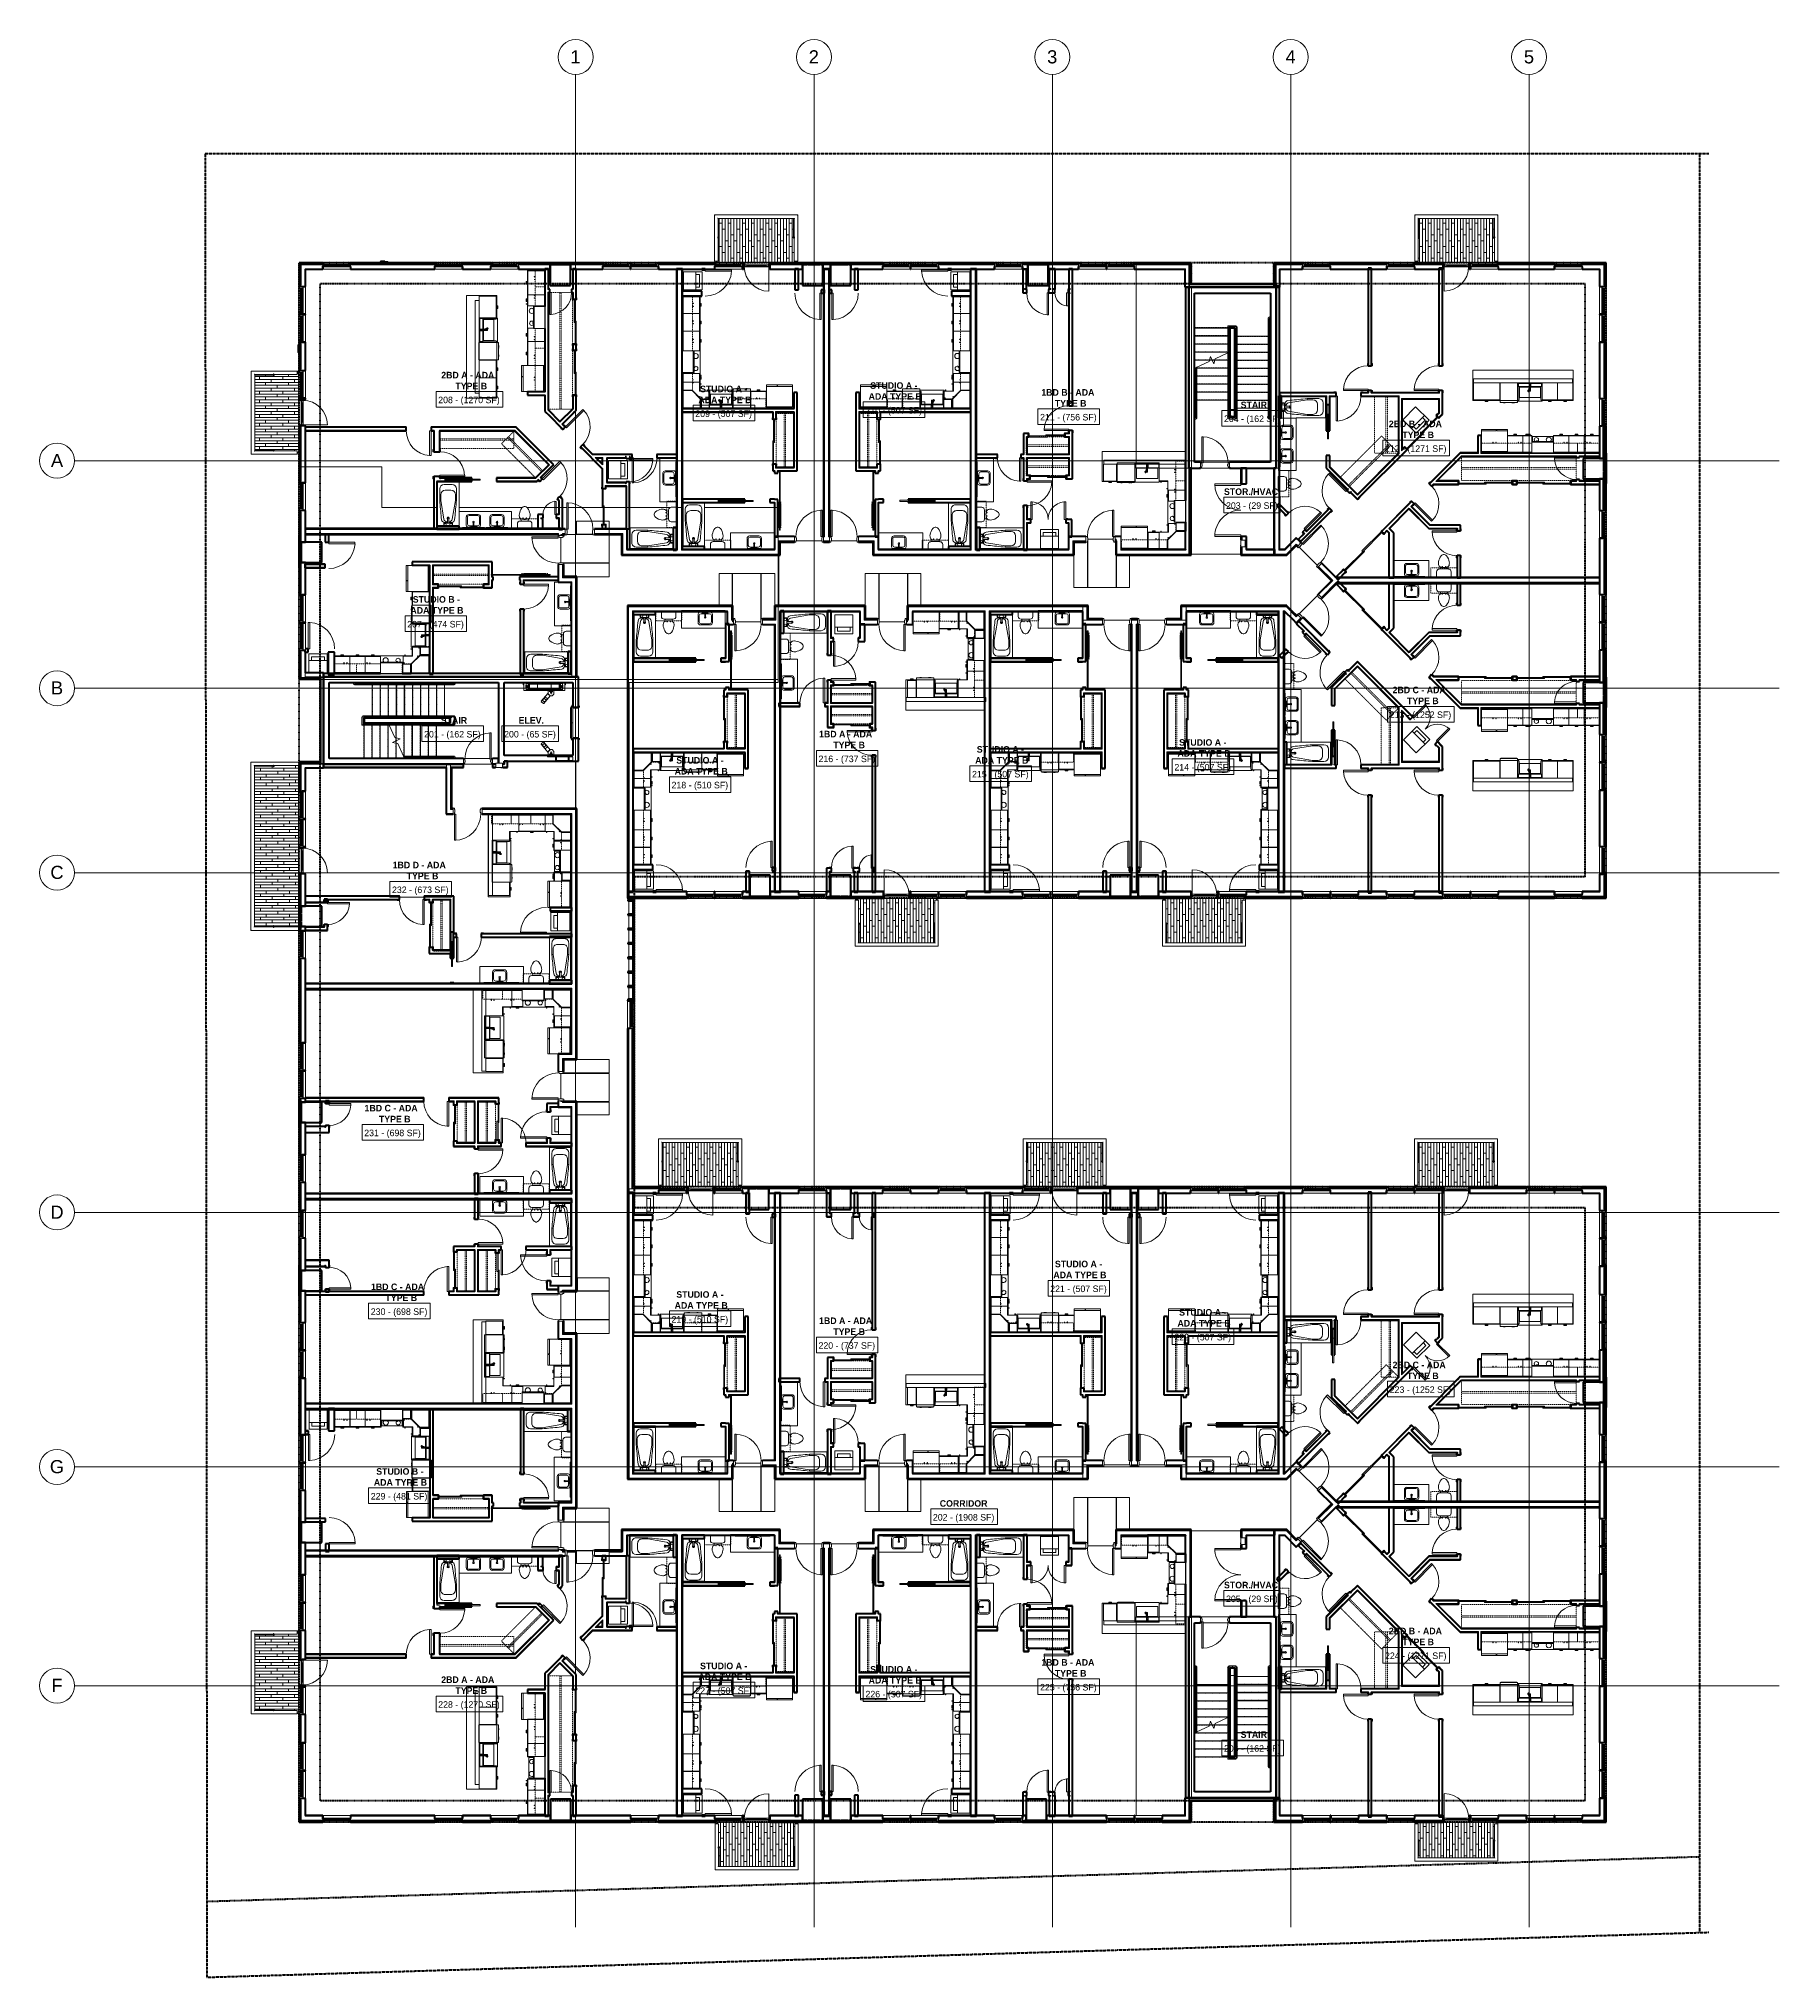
# Model space of a CAD drawing. Header units: inches. Extents: x -4218 to -1830, y 9767 to 12426.
import ezdxf

# ---------------------------------------------------------------- set-up
doc = ezdxf.new("R2010")
doc.units = ezdxf.units.IN
doc.header["$MEASUREMENT"] = 0
for name, pattern in [('Dash', [0.25, 0.125, -0.125]), ('Dash 1_16_', [0.125, 0.0625, -0.0625]), ('Double Dash 3_8_', [1, 0.375, -0.125, 0.125, -0.125, 0.125, -0.125]), ('Grid Line 1_2_', [0.875, 0.5, -0.125, 0.125, -0.125]), ('Overhead 1_16_', [0.101562, 0.0625, -0.039062])]:
    doc.linetypes.add(name, pattern=pattern)
for name, color, linetype, lineweight in [('0-1', 7, 'Continuous', 5), ('0-2', 252, 'Continuous', 9), ('0-3', 10, 'Continuous', 9), ('A-AREA-IDEN', 2, 'Continuous', 9), ('A-DOOR-1', 10, 'Continuous', 9), ('A-DOOR-2', 50, 'Continuous', 20), ('A-DOOR-3', 7, 'Continuous', 50), ('A-DOOR-4', 31, 'Continuous', 9), ('A-DOOR-5', 31, 'Continuous', 20), ('A-DOOR-FRAM', 31, 'Continuous', 20), ('A-DOOR-FRAM-1', 50, 'Continuous', 20), ('A-DOOR-FRAM-2', 31, 'Continuous', 9), ('A-DOOR-GLAZ', 31, 'Continuous', 9), ('A-FLOR-1', 253, 'Continuous', 9), ('A-FLOR-2', 252, 'Continuous', 9), ('A-FLOR-3', 10, 'Continuous', 9), ('A-FLOR-4', 192, 'Continuous', 9), ('A-FLOR-HRAL', 11, 'Continuous', 9), ('A-FLOR-HRAL-1', 10, 'Continuous', 9), ('A-FLOR-HRAL-2', 252, 'Continuous', 9), ('A-FLOR-PATT-1', 9, 'Continuous', 9), ('A-GENM', 5, 'Continuous', 9), ('A-GENM-1', 7, 'Continuous', 50), ('A-GENM-2', 10, 'Continuous', 9), ('A-GENM-3', 252, 'Continuous', 9), ('A-GENM-4', 253, 'Continuous', 9), ('A-GENM-5', 254, 'Continuous', 9), ('A-GENM-6', 5, 'Continuous', 50), ('A-GLAZ-1', 151, 'Continuous', 9), ('A-GLAZ-2', 151, 'Continuous', 20), ('A-GLAZ-3', 151, 'Continuous', 50), ('A-GLAZ-CWMG', 51, 'Continuous', 9), ('A-GLAZ-CWMG-1', 51, 'Continuous', 50), ('A-WALL', 113, 'Continuous', 13), ('A-WALL-1', 7, 'Continuous', 50), ('A-WALL-2', 250, 'Continuous', 13), ('A-WALL-3', 253, 'Continuous', 9), ('A-WALL-4', 252, 'Continuous', 9), ('A-WALL-5', 254, 'Continuous', 9), ('A-WALL-6', 10, 'Continuous', 9), ('A-WALL-7', 113, 'Continuous', 9), ('A-WALL-8', 113, 'Continuous', 50), ('C-PROP-LINE', 91, 'Double Dash 3_8_', 50), ('C-PROP-LINE-1', 91, 'Dash 1_16_', 50), ('E-FIRE-1', 10, 'Continuous', 9), ('G-IMPT-1', 10, 'Continuous', 9), ('I-WALL-1', 7, 'Continuous', 50), ('P-SANR-FIXT-1', 10, 'Continuous', 9), ('P-SANR-FIXT-2', 253, 'Continuous', 9), ('P-SANR-FIXT-3', 252, 'Continuous', 9), ('P-SANR-FIXT-4', 254, 'Continuous', 9), ('Q-CASE', 31, 'Continuous', 9), ('Q-CASE-1', 253, 'Continuous', 9), ('Q-CASE-2', 252, 'Continuous', 9), ('Q-CASE-3', 10, 'Continuous', 9), ('Q-CASE-4', 10, 'Dash', 9), ('Q-CASE-5', 254, 'Continuous', 9), ('Q-CASE-HDLN-1', 10, 'Dash', 9), ('Q-SPCQ-1', 10, 'Continuous', 9), ('Q-SPCQ-2', 253, 'Continuous', 9), ('Q-SPCQ-3', 252, 'Continuous', 9), ('Q-SPCQ-4', 254, 'Continuous', 9), ('S-GRID-1', 1, 'Grid Line 1_2_', 9), ('S-GRID-IDEN', 1, 'Continuous', 9), ('S-STRS-1', 252, 'Continuous', 9), ('S-STRS-2', 253, 'Continuous', 9), ('S-STRS-3', 10, 'Continuous', 9), ('S-STRS-4', 10, 'Overhead 1_16_', 9), ('S-STRS-5', 252, 'Overhead 1_16_', 9), ('S-STRS-MBND-1', 10, 'Continuous', 9)]:
    doc.layers.add(name, color=color, linetype=linetype, lineweight=lineweight)
doc.styles.add('Arial', font='arial.ttf', dxfattribs={"height": 18})
doc.styles.add('Century Gothic', font='ufonts.com_century-gothic.ttf', dxfattribs={"height": 9})
doc.styles.add('Century Gothic_B', font='GOTHICB.TTF', dxfattribs={"height": 9})

msp = doc.modelspace()

# ---------------------------------------------------------------- texts
at = {"layer": 'A-AREA-IDEN', "char_height": 9, "attachment_point": 1}
for s, insert, width, style in [('2BD A - ADA', (-3665.7, 11969.1), 93.324, 'Century Gothic_B'), ('TYPE B', (-3646.2, 11954.1), 46.359, 'Century Gothic_B'), ('STUDIO A -', (-3310.6, 11950.1), 79.083, 'Century Gothic_B'), ('ADA TYPE B', (-3079.4, 11939.8), 84.537, 'Century Gothic_B'), ('STUDIO A -', (-3077.2, 11954.8), 79.083, 'Century Gothic_B'), ('1BD B - ADA', (-2842.5, 11945.4), 90.9, 'Century Gothic_B'), ('208 - (1270 SF)', (-3669.8, 11935.1), 103.323, 'Century Gothic'), ('209 - (507 SF)', (-3317.1, 11916.2), 94.839, 'Century Gothic'), ('ADA TYPE B', (-3312.9, 11935.1), 84.537, 'Century Gothic_B'), ('210 - (507 SF)', (-3083.7, 11920.9), 94.839, 'Century Gothic'), ('211 - (756 SF)', (-2844.2, 11911.4), 94.839, 'Century Gothic'), ('TYPE B', (-2824, 11930.4), 46.359, 'Century Gothic_B'), ('STAIR', (-2569, 11928.2), 39.39, 'Century Gothic_B'), ('204 - (162 SF)', (-2591.9, 11909.2), 94.839, 'Century Gothic'), ('2BD B - ADA', (-2365.8, 11902.2), 90.9, 'Century Gothic_B'), ('TYPE B', (-2347.3, 11887.2), 46.359, 'Century Gothic_B'), ('212 - (1271 SF)', (-2371, 11868.3), 103.323, 'Century Gothic'), ('STOR./HVAC', (-2591.9, 11809.2), 93.021, 'Century Gothic_B'), ('203 - (29 SF)', (-2589.1, 11790.2), 86.355, 'Century Gothic'), ('ADA TYPE B', (-3708, 11646.5), 84.537, 'Century Gothic_B'), ('STUDIO B -', (-3704.8, 11661.5), 76.659, 'Century Gothic_B'), ('207 - (474 SF)', (-3712.3, 11627.5), 94.839, 'Century Gothic'), ('2BD C - ADA', (-2360.6, 11537.3), 93.93, 'Century Gothic_B'), ('TYPE B', (-2340.9, 11522.3), 46.359, 'Century Gothic_B'), ('STAIR', (-3666.3, 11495.6), 39.39, 'Century Gothic_B'), ('ELEV.', (-3559.5, 11495.6), 38.178, 'Century Gothic_B'), ('213 - (1252 SF)', (-2364.5, 11503.3), 103.323, 'Century Gothic'), ('201 - (162 SF)', (-3689.2, 11476.6), 94.839, 'Century Gothic'), ('200 - (65 SF)', (-3579.4, 11476.6), 86.355, 'Century Gothic'), ('1BD A - ADA', (-3147.4, 11476.8), 93.324, 'Century Gothic_B'), ('TYPE B', (-3127.9, 11461.8), 46.359, 'Century Gothic_B'), ('STUDIO A -', (-2653.4, 11465.3), 79.083, 'Century Gothic_B'), ('STUDIO A -', (-3343.2, 11440.8), 79.083, 'Century Gothic_B'), ('216 - (737 SF)', (-3148.1, 11442.8), 94.839, 'Century Gothic'), ('ADA TYPE B', (-2933.2, 11440.8), 84.537, 'Century Gothic_B'), ('STUDIO A -', (-2931, 11455.8), 79.083, 'Century Gothic_B'), ('214 - (507 SF)', (-2659.9, 11431.3), 94.839, 'Century Gothic'), ('ADA TYPE B', (-2655.7, 11450.3), 84.537, 'Century Gothic_B'), ('218 - (510 SF)', (-3349.7, 11406.8), 94.839, 'Century Gothic'), ('ADA TYPE B', (-3345.5, 11425.8), 84.537, 'Century Gothic_B'), ('215 - (507 SF)', (-2937.5, 11421.8), 94.839, 'Century Gothic'), ('1BD D - ADA', (-3732.3, 11297.2), 92.718, 'Century Gothic_B'), ('TYPE B', (-3713.1, 11282.2), 46.359, 'Century Gothic_B'), ('232 - (673 SF)', (-3733.2, 11263.2), 94.839, 'Century Gothic'), ('1BD C - ADA', (-3770.9, 10963.8), 93.93, 'Century Gothic_B'), ('231 - (698 SF)', (-3771.3, 10929.8), 94.839, 'Century Gothic'), ('TYPE B', (-3751.2, 10948.8), 46.359, 'Century Gothic_B'), ('STUDIO A -', (-2823.8, 10750), 79.083, 'Century Gothic_B'), ('1BD C - ADA', (-3762, 10718.7), 93.93, 'Century Gothic_B'), ('221 - (507 SF)', (-2830.3, 10716), 94.839, 'Century Gothic'), ('ADA TYPE B', (-2826, 10735), 84.537, 'Century Gothic_B'), ('TYPE B', (-3742.2, 10703.7), 46.359, 'Century Gothic_B'), ('ADA TYPE B', (-3345.5, 10693.2), 84.537, 'Century Gothic_B'), ('STUDIO A -', (-3343.2, 10708.2), 79.083, 'Century Gothic_B'), ('230 - (698 SF)', (-3762.3, 10684.7), 94.839, 'Century Gothic'), ('219 - (510 SF)', (-3349.7, 10674.2), 94.839, 'Century Gothic'), ('1BD A - ADA', (-3147.4, 10672.2), 93.324, 'Century Gothic_B'), ('ADA TYPE B', (-2655.7, 10668.7), 84.537, 'Century Gothic_B'), ('STUDIO A -', (-2653.4, 10683.7), 79.083, 'Century Gothic_B'), ('220 - (737 SF)', (-3148.1, 10638.2), 94.839, 'Century Gothic'), ('TYPE B', (-3127.9, 10657.2), 46.359, 'Century Gothic_B'), ('222 - (507 SF)', (-2659.9, 10649.7), 94.839, 'Century Gothic'), ('2BD C - ADA', (-2360.6, 10611.6), 93.93, 'Century Gothic_B'), ('TYPE B', (-2340.9, 10596.6), 46.359, 'Century Gothic_B'), ('223 - (1252 SF)', (-2364.5, 10577.7), 103.323, 'Century Gothic'), ('ADA TYPE B', (-3758.1, 10450.5), 84.537, 'Century Gothic_B'), ('STUDIO B -', (-3754.8, 10465.5), 76.659, 'Century Gothic_B'), ('229 - (481 SF)', (-3762.3, 10431.5), 94.839, 'Century Gothic'), ('CORRIDOR', (-2981.8, 10421.6), 80.598, 'Century Gothic_B'), ('202 - (1908 SF)', (-2991.2, 10402.6), 103.323, 'Century Gothic'), ('STOR./HVAC', (-2591.9, 10309.7), 93.021, 'Century Gothic_B'), ('205 - (29 SF)', (-2589.1, 10290.8), 86.355, 'Century Gothic'), ('2BD B - ADA', (-2365.8, 10246.7), 90.9, 'Century Gothic_B'), ('224 - (1271 SF)', (-2371, 10212.7), 103.323, 'Century Gothic'), ('TYPE B', (-2347.3, 10231.7), 46.359, 'Century Gothic_B'), ('ADA TYPE B', (-3312.9, 10183.8), 84.537, 'Century Gothic_B'), ('STUDIO A -', (-3310.6, 10198.8), 79.083, 'Century Gothic_B'), ('STUDIO A -', (-3077.2, 10194.1), 79.083, 'Century Gothic_B'), ('1BD B - ADA', (-2842.5, 10203.6), 90.9, 'Century Gothic_B'), ('TYPE B', (-2824, 10188.6), 46.359, 'Century Gothic_B'), ('2BD A - ADA', (-3665.7, 10179.9), 93.324, 'Century Gothic_B'), ('TYPE B', (-3646.2, 10164.9), 46.359, 'Century Gothic_B'), ('227 - (507 SF)', (-3317.1, 10164.8), 94.839, 'Century Gothic'), ('226 - (507 SF)', (-3083.7, 10160.1), 94.839, 'Century Gothic'), ('ADA TYPE B', (-3079.4, 10179.1), 84.537, 'Century Gothic_B'), ('225 - (756 SF)', (-2844.2, 10169.6), 94.839, 'Century Gothic'), ('228 - (1270 SF)', (-3669.8, 10145.9), 103.323, 'Century Gothic'), ('STAIR', (-2569, 10104.6), 39.39, 'Century Gothic_B'), ('206 - (162 SF)', (-2591.9, 10085.6), 94.839, 'Century Gothic')]:
    msp.add_mtext(s, dxfattribs=dict(at, insert=insert, width=width, style=style))
at = {"layer": 'S-GRID-IDEN', "char_height": 18, "attachment_point": 1, "style": 'Arial'}
for s, insert, width in [('1', (-3488.5, 12410.1), 16.968), ('2', (-3161.5, 12410.1), 16.968), ('3', (-2834.5, 12410.1), 16.968), ('4', (-2507.5, 12410.1), 16.968), ('5', (-2180.5, 12410.1), 16.968), ('A', (-4201.1, 11856.6), 20.301), ('B', (-4201.1, 11544.6), 20.301), ('C', (-4201.9, 11291.6), 22.119), ('D', (-4201.9, 10825.6), 22.119), ('G', (-4202.6, 10476.6), 23.937), ('F', (-4200.5, 10176.6), 18.786)]:
    msp.add_mtext(s, dxfattribs=dict(at, insert=insert, width=width))

# ---------------------------------------------------------------- blocks, each defined once
blk = doc.blocks.new('SWING - SINGLE - FLUSH - 2-10 x 6-8 - PASSAGE-3199410-BACKGROUND - 2ND FLOOR')
at = {"layer": 'A-DOOR-1'}
blk.add_arc((17, -4.3), 34.1, 180, 266.6343, dxfattribs=at)
at = {"layer": 'A-DOOR-2'}
for p, q in [((15, -4.3), (15, -38.3)), ((17, -4.3), (15, -4.3)), ((17, -4.3), (17, -38.3)), ((17, -38.3), (15, -38.3))]:
    blk.add_line(p, q, dxfattribs=at)
at = {"layer": 'A-DOOR-FRAM-1'}
for p, q in [((-20, 4.2), (-20, 5.2)), ((-20, 5.2), (-17, 5.2)), ((-17, 4.2), (-20, 4.2)), ((-17, 5.2), (-17, 4.2)), ((17, 4.2), (17, 5.2)), ((17, 5.2), (20, 5.2)), ((20, 4.2), (17, 4.2)), ((20, 5.2), (20, 4.2)), ((-20, -4.3), (-17, -4.3)), ((-20, -5.3), (-20, -4.3)), ((-17, -5.3), (-20, -5.3)), ((-17, -4.3), (-17, -5.3)), ((17, -4.3), (20, -4.3)), ((17, -5.3), (17, -4.3)), ((20, -5.3), (17, -5.3)), ((20, -4.3), (20, -5.3))]:
    blk.add_line(p, q, dxfattribs=at)
blk = doc.blocks.new('SWING - SINGLE - FLUSH - 30_ x 70_ - MAGIC PAK DOOR - ACOUSTICAL SEAL - IN CLOSET-3199408-BACKGROUND - 2ND FLOOR')
at = {"layer": 'A-DOOR-1'}
blk.add_arc((15, -2.375), 30.067, 180, 266.185925, dxfattribs=at)
at = {"layer": 'A-DOOR-2'}
for p, q in [((13, -2.375), (13, -32.375)), ((15, -2.375), (13, -2.375)), ((15, -2.375), (15, -32.375)), ((15, -32.375), (13, -32.375))]:
    blk.add_line(p, q, dxfattribs=at)
blk = doc.blocks.new('POCKET - FLUSH - 2-10 x 6-8-2882529-BACKGROUND - 2ND FLOOR')
at = {"layer": 'A-DOOR-2'}
for p, q in [((-39.7, 0.7), (-39.7, -0.8)), ((-5.7, 0.7), (-39.7, 0.7)), ((-5.7, -0.8), (-5.7, 0.7)), ((-39.7, -0.8), (-5.7, -0.8))]:
    blk.add_line(p, q, dxfattribs=at)
blk = doc.blocks.new('OD_CW_Closet - OD_CW_Closet-3110444-BACKGROUND - 2ND FLOOR')
at = {"layer": 'Q-CASE-HDLN-1'}
for p, q in [((67.1, 24), (0.7, 24)), ((0.7, 24), (0.7, -1.5)), ((0.7, 12.2), (67.1, 12.2)), ((0.7, 10.2), (67.1, 10.2)), ((67.1, -1.5), (67.1, 24)), ((0.7, -1.5), (67.1, -1.5))]:
    blk.add_line(p, q, dxfattribs=at)
blk = doc.blocks.new('OD_CW_Closet - OD_CW_Closet-3108933-BACKGROUND - 2ND FLOOR')
at = {"layer": 'Q-CASE-HDLN-1'}
for p, q in [((102.1, 24), (0.7, 24)), ((0.7, 24), (0.7, -0.4)), ((0.7, 12.8), (102.1, 12.8)), ((0.7, 10.8), (102.1, 10.8)), ((102.1, -0.4), (102.1, 24)), ((0.7, -0.4), (102.1, -0.4))]:
    blk.add_line(p, q, dxfattribs=at)
blk = doc.blocks.new('OD_CW_Closet - OD_CW_Closet-2062944-BACKGROUND - 2ND FLOOR')
at = {"layer": 'Q-CASE-HDLN-1'}
for p, q in [((160.6, 24), (0.7, 24)), ((0.7, 24), (0.7, -9)), ((0.7, 8.5), (160.6, 8.5)), ((0.7, 6.5), (160.6, 6.5)), ((160.6, -9), (160.6, 24)), ((0.7, -9), (160.6, -9))]:
    blk.add_line(p, q, dxfattribs=at)
blk = doc.blocks.new('SLIDING - FLUSH - 5-0 x 6-8-3203585-BACKGROUND - 2ND FLOOR')
at = {"layer": 'A-DOOR-1'}
for p, q in [((-30.3, 3), (-32.8, 3)), ((-32.8, 3), (-32.8, 2.2)), ((-32.8, 2.2), (-30.3, 2.2)), ((-30.3, 2.2), (-30.3, 3)), ((30.2, 3), (30.2, 2.2)), ((32.7, 3), (30.2, 3)), ((30.2, 2.2), (32.7, 2.2)), ((32.7, 2.2), (32.7, 3)), ((-30.3, -2.5), (-32.8, -2.5)), ((-32.8, -2.5), (-32.8, -3.3)), ((-32.8, -3.3), (-30.3, -3.3)), ((-30.3, -3.3), (-30.3, -2.5)), ((32.7, -2.5), (30.2, -2.5)), ((30.2, -2.5), (30.2, -3.3)), ((30.2, -3.3), (32.7, -3.3)), ((32.7, -3.3), (32.7, -2.5))]:
    blk.add_line(p, q, dxfattribs=at)
at = {"layer": 'A-DOOR-2'}
for p, q in [((1, 2.2), (-30, 2.2)), ((-30, 2.2), (-30, 0.9)), ((-30, 0.9), (1, 0.9)), ((30, 0.9), (-1, 0.9)), ((-1, 0.9), (-1, -0.5)), ((1, 0.9), (1, 2.2)), ((30, -0.5), (30, 0.9)), ((-1, -0.5), (30, -0.5))]:
    blk.add_line(p, q, dxfattribs=at)
at = {"layer": 'A-DOOR-FRAM-1'}
for p, q in [((-30, 2.2), (-31, 2.2)), ((-31, 2.2), (-31, -2.5)), ((-30, -2.5), (-30, 2.2)), ((31, 2.2), (30, 2.2)), ((30, 2.2), (30, -2.5)), ((31, -2.5), (31, 2.2)), ((-31, -2.5), (-30, -2.5)), ((30, -2.5), (31, -2.5))]:
    blk.add_line(p, q, dxfattribs=at)
blk = doc.blocks.new('Stacked Washer and Dryer - 26_x25_ - Private-1352637-BACKGROUND - 2ND FLOOR')
at = {"layer": 'P-SANR-FIXT-1'}
for p, q in [((0, 12.5), (26, 12.5)), ((0, 12.5), (0, -12.5)), ((16.90625, 12.5), (16.90625, -12.5)), ((16.90625, 8.75), (22.09375, 8.75)), ((22.09375, 8.75), (22.09375, -8.75)), ((26, 12.5), (26, -12.5)), ((26, -12.5), (0, -12.5)), ((22.09375, -8.75), (16.90625, -8.75))]:
    blk.add_line(p, q, dxfattribs=at)
blk = doc.blocks.new('SWING - SINGLE - FLUSH - 2-10 x 6-8 - PRIVACY-3199407-BACKGROUND - 2ND FLOOR')
at = {"layer": 'A-DOOR-1'}
blk.add_arc((17, 2.4), 34.1, 93.3657, 180, dxfattribs=at)
at = {"layer": 'A-DOOR-2'}
for p, q in [((15, 2.4), (15, 36.4)), ((17, 36.4), (15, 36.4)), ((17, 2.4), (17, 36.4)), ((17, 2.4), (15, 2.4))]:
    blk.add_line(p, q, dxfattribs=at)
at = {"layer": 'A-DOOR-FRAM-1'}
for p, q in [((-17, 3.4), (-20, 3.4)), ((-20, 3.4), (-20, 2.4)), ((-20, 2.4), (-17, 2.4)), ((-17, 2.4), (-17, 3.4)), ((20, 3.4), (17, 3.4)), ((17, 3.4), (17, 2.4)), ((17, 2.4), (20, 2.4)), ((20, 2.4), (20, 3.4)), ((-17, -2.4), (-20, -2.4)), ((-20, -2.4), (-20, -3.4)), ((-20, -3.4), (-17, -3.4)), ((-17, -3.4), (-17, -2.4)), ((20, -2.4), (17, -2.4)), ((17, -2.4), (17, -3.4)), ((17, -3.4), (20, -3.4)), ((20, -3.4), (20, -2.4))]:
    blk.add_line(p, q, dxfattribs=at)
blk = doc.blocks.new('SWING - SINGLE - FLUSH - 2-10 x 6-8 - PRIVACY-3199405-BACKGROUND - 2ND FLOOR')
at = {"layer": 'A-DOOR-1'}
blk.add_arc((17, -2.4), 34.1, 180, 266.6343, dxfattribs=at)
at = {"layer": 'A-DOOR-2'}
for p, q in [((15, -2.4), (15, -36.4)), ((17, -2.4), (15, -2.4)), ((17, -2.4), (17, -36.4)), ((17, -36.4), (15, -36.4))]:
    blk.add_line(p, q, dxfattribs=at)
at = {"layer": 'A-DOOR-FRAM-1'}
for p, q in [((-20, 2.4), (-20, 3.4)), ((-20, 3.4), (-17, 3.4)), ((-17, 2.4), (-20, 2.4)), ((-17, 3.4), (-17, 2.4)), ((17, 2.4), (17, 3.4)), ((17, 3.4), (20, 3.4)), ((20, 2.4), (17, 2.4)), ((20, 3.4), (20, 2.4)), ((-20, -2.4), (-17, -2.4)), ((-20, -3.4), (-20, -2.4)), ((-17, -3.4), (-20, -3.4)), ((-17, -2.4), (-17, -3.4)), ((17, -2.4), (20, -2.4)), ((17, -3.4), (17, -2.4)), ((20, -3.4), (17, -3.4)), ((20, -2.4), (20, -3.4))]:
    blk.add_line(p, q, dxfattribs=at)
blk = doc.blocks.new('SWING - SINGLE - FLUSH - 3-0 x 6-8 - PASSAGE-3208263-BACKGROUND - 2ND FLOOR')
at = {"layer": 'A-DOOR-1'}
blk.add_arc((18, -2.4), 36.1, 180, 266.8211, dxfattribs=at)
at = {"layer": 'A-DOOR-2'}
for p, q in [((16, -2.4), (16, -38.4)), ((18, -2.4), (16, -2.4)), ((18, -2.4), (18, -38.4)), ((18, -38.4), (16, -38.4))]:
    blk.add_line(p, q, dxfattribs=at)
at = {"layer": 'A-DOOR-FRAM-1'}
for p, q in [((-21, 2.4), (-21, 3.4)), ((-21, 3.4), (-18, 3.4)), ((-18, 2.4), (-21, 2.4)), ((-18, 3.4), (-18, 2.4)), ((18, 2.4), (18, 3.4)), ((18, 3.4), (21, 3.4)), ((21, 2.4), (18, 2.4)), ((21, 3.4), (21, 2.4)), ((-21, -2.4), (-18, -2.4)), ((-21, -3.4), (-21, -2.4)), ((-18, -3.4), (-21, -3.4)), ((-18, -2.4), (-18, -3.4)), ((18, -2.4), (21, -2.4)), ((18, -3.4), (18, -2.4)), ((21, -3.4), (18, -3.4)), ((21, -2.4), (21, -3.4))]:
    blk.add_line(p, q, dxfattribs=at)
blk = doc.blocks.new('OD_CW_Closet - OD_CW_Closet-3208977-BACKGROUND - 2ND FLOOR')
at = {"layer": 'Q-CASE-HDLN-1'}
for p, q in [((0.7, -24), (0.7, 0)), ((0.7, 0), (57.7, 0)), ((0.7, -11), (57.7, -11)), ((0.7, -13), (57.7, -13)), ((57.7, -24), (0.7, -24)), ((57.7, 0), (57.7, -24))]:
    blk.add_line(p, q, dxfattribs=at)
blk = doc.blocks.new('Stacked Washer and Dryer - 26_x25_ - Private-1372850-BACKGROUND - 2ND FLOOR')
at = {"layer": 'P-SANR-FIXT-1'}
for p, q in [((0, 12.5), (26, 12.5)), ((0, 12.5), (0, -12.5)), ((16.90625, -12.5), (16.90625, 12.5)), ((22.09375, 8.75), (16.90625, 8.75)), ((22.09375, -8.75), (22.09375, 8.75)), ((26, 12.5), (26, -12.5)), ((26, -12.5), (0, -12.5)), ((16.90625, -8.75), (22.09375, -8.75))]:
    blk.add_line(p, q, dxfattribs=at)
blk = doc.blocks.new('SWING - SINGLE - FLUSH - 3-0 x 6-8 - PASSAGE-3208150-BACKGROUND - 2ND FLOOR')
at = {"layer": 'A-DOOR-1'}
blk.add_arc((18, 2.4), 36.1, 93.1789, 180, dxfattribs=at)
at = {"layer": 'A-DOOR-2'}
for p, q in [((16, 2.4), (16, 38.4)), ((18, 38.4), (16, 38.4)), ((18, 2.4), (18, 38.4)), ((18, 2.4), (16, 2.4))]:
    blk.add_line(p, q, dxfattribs=at)
at = {"layer": 'A-DOOR-FRAM-1'}
for p, q in [((-18, 3.4), (-21, 3.4)), ((-21, 3.4), (-21, 2.4)), ((-21, 2.4), (-18, 2.4)), ((-18, 2.4), (-18, 3.4)), ((21, 3.4), (18, 3.4)), ((18, 3.4), (18, 2.4)), ((18, 2.4), (21, 2.4)), ((21, 2.4), (21, 3.4)), ((-18, -2.4), (-21, -2.4)), ((-21, -2.4), (-21, -3.4)), ((-21, -3.4), (-18, -3.4)), ((-18, -3.4), (-18, -2.4)), ((21, -2.4), (18, -2.4)), ((18, -2.4), (18, -3.4)), ((18, -3.4), (21, -3.4)), ((21, -3.4), (21, -2.4))]:
    blk.add_line(p, q, dxfattribs=at)
blk = doc.blocks.new('OD_CW_Closet - OD_CW_Closet-3208948-BACKGROUND - 2ND FLOOR')
at = {"layer": 'Q-CASE-HDLN-1'}
for p, q in [((57.7, 24), (0.7, 24)), ((0.7, 24), (0.7, 0)), ((0.7, 13), (57.7, 13)), ((0.7, 11), (57.7, 11)), ((0.7, 0), (57.7, 0)), ((57.7, 0), (57.7, 24))]:
    blk.add_line(p, q, dxfattribs=at)
blk = doc.blocks.new('OD_CW_Closet - OD_CW_Closet-1912361-BACKGROUND - 2ND FLOOR')
at = {"layer": 'Q-CASE-HDLN-1'}
for p, q in [((71.4, 24), (0.7, 24)), ((0.7, 24), (0.7, 0)), ((0.7, 13), (71.4, 13)), ((0.7, 11), (71.4, 11)), ((0.7, 0), (71.4, 0)), ((71.4, 0), (71.4, 24))]:
    blk.add_line(p, q, dxfattribs=at)
blk = doc.blocks.new('SLIDING - FLUSH - 4-0 x 6-8-3203584-BACKGROUND - 2ND FLOOR')
at = {"layer": 'A-DOOR-1'}
for p, q in [((-24.3, 3), (-26.8, 3)), ((-26.8, 3), (-26.8, 2.2)), ((-26.8, 2.2), (-24.3, 2.2)), ((-24.3, 2.2), (-24.3, 3)), ((24.2, 3), (24.2, 2.2)), ((26.7, 3), (24.2, 3)), ((24.2, 2.2), (26.7, 2.2)), ((26.7, 2.2), (26.7, 3)), ((-24.3, -2.5), (-26.8, -2.5)), ((-26.8, -2.5), (-26.8, -3.3)), ((-26.8, -3.3), (-24.3, -3.3)), ((-24.3, -3.3), (-24.3, -2.5)), ((26.7, -2.5), (24.2, -2.5)), ((24.2, -2.5), (24.2, -3.3)), ((24.2, -3.3), (26.7, -3.3)), ((26.7, -3.3), (26.7, -2.5))]:
    blk.add_line(p, q, dxfattribs=at)
at = {"layer": 'A-DOOR-2'}
for p, q in [((1, 2.2), (-24, 2.2)), ((-24, 2.2), (-24, 0.9)), ((-24, 0.9), (1, 0.9)), ((24, 0.9), (-1, 0.9)), ((-1, 0.9), (-1, -0.5)), ((1, 0.9), (1, 2.2)), ((24, -0.5), (24, 0.9)), ((-1, -0.5), (24, -0.5))]:
    blk.add_line(p, q, dxfattribs=at)
at = {"layer": 'A-DOOR-FRAM-1'}
for p, q in [((-24, 2.2), (-25, 2.2)), ((-25, 2.2), (-25, -2.5)), ((-24, -2.5), (-24, 2.2)), ((25, 2.2), (24, 2.2)), ((24, 2.2), (24, -2.5)), ((25, -2.5), (25, 2.2)), ((-25, -2.5), (-24, -2.5)), ((24, -2.5), (25, -2.5))]:
    blk.add_line(p, q, dxfattribs=at)
blk = doc.blocks.new('SLIDING - FLUSH - 4-0 x 6-8-3203583-BACKGROUND - 2ND FLOOR')
at = {"layer": 'A-DOOR-1'}
for p, q in [((-26.8, 3.3), (-24.3, 3.3)), ((-26.8, 2.5), (-26.8, 3.3)), ((-24.3, 2.5), (-26.8, 2.5)), ((-24.3, 3.3), (-24.3, 2.5)), ((24.2, 3.3), (26.7, 3.3)), ((24.2, 2.5), (24.2, 3.3)), ((26.7, 2.5), (24.2, 2.5)), ((26.7, 3.3), (26.7, 2.5)), ((-26.8, -2.3), (-24.3, -2.3)), ((-26.8, -3), (-26.8, -2.3)), ((-24.3, -3), (-26.8, -3)), ((-24.3, -2.3), (-24.3, -3)), ((24.2, -2.3), (26.7, -2.3)), ((24.2, -3), (24.2, -2.3)), ((26.7, -3), (24.2, -3)), ((26.7, -2.3), (26.7, -3))]:
    blk.add_line(p, q, dxfattribs=at)
at = {"layer": 'A-DOOR-2'}
for p, q in [((-1, -0.9), (-1, 0.5)), ((-1, 0.5), (24, 0.5)), ((24, 0.5), (24, -0.9)), ((-24, -2.3), (-24, -0.9)), ((-24, -0.9), (1, -0.9)), ((1, -2.3), (-24, -2.3)), ((24, -0.9), (-1, -0.9)), ((1, -0.9), (1, -2.3))]:
    blk.add_line(p, q, dxfattribs=at)
at = {"layer": 'A-DOOR-FRAM-1'}
for p, q in [((-25, -2.3), (-25, 2.5)), ((-25, 2.5), (-24, 2.5)), ((-24, 2.5), (-24, -2.3)), ((24, 2.5), (25, 2.5)), ((24, -2.3), (24, 2.5)), ((25, 2.5), (25, -2.3)), ((-24, -2.3), (-25, -2.3)), ((25, -2.3), (24, -2.3))]:
    blk.add_line(p, q, dxfattribs=at)
blk = doc.blocks.new('SWING - SINGLE - FLUSH - 36_ x 80_ - OFFSET PIVOT DOOR AT MAGIC PAK AND WASHER_DRYER-3199415-BACKGROUND - 2ND FLOOR')
at = {"layer": 'A-DOOR-1'}
blk.add_arc((18, -2.4), 36.1, 180, 266.8211, dxfattribs=at)
at = {"layer": 'A-DOOR-2'}
for p, q in [((16, -2.4), (16, -38.4)), ((18, -2.4), (16, -2.4)), ((18, -2.4), (18, -38.4)), ((18, -38.4), (16, -38.4))]:
    blk.add_line(p, q, dxfattribs=at)
blk = doc.blocks.new('SWING - SINGLE - FLUSH - 2-10 x 6-8 - PASSAGE-3199422-BACKGROUND - 2ND FLOOR')
at = {"layer": 'A-DOOR-1'}
blk.add_arc((17, 4.2), 34.1, 93.3657, 180, dxfattribs=at)
at = {"layer": 'A-DOOR-2'}
for p, q in [((15, 4.2), (15, 38.3)), ((17, 38.3), (15, 38.3)), ((17, 4.2), (17, 38.3)), ((17, 4.2), (15, 4.2))]:
    blk.add_line(p, q, dxfattribs=at)
at = {"layer": 'A-DOOR-FRAM-1'}
for p, q in [((-17, 5.2), (-20, 5.2)), ((-20, 5.2), (-20, 4.2)), ((-20, 4.2), (-17, 4.2)), ((-17, 4.2), (-17, 5.2)), ((20, 5.2), (17, 5.2)), ((17, 5.2), (17, 4.2)), ((17, 4.2), (20, 4.2)), ((20, 4.2), (20, 5.2)), ((-17, -4.3), (-20, -4.3)), ((-20, -4.3), (-20, -5.3)), ((-20, -5.3), (-17, -5.3)), ((-17, -5.3), (-17, -4.3)), ((20, -4.3), (17, -4.3)), ((17, -4.3), (17, -5.3)), ((17, -5.3), (20, -5.3)), ((20, -5.3), (20, -4.3))]:
    blk.add_line(p, q, dxfattribs=at)
blk = doc.blocks.new('SWING - SINGLE - FLUSH - 30_ x 70_ - MAGIC PAK DOOR - ACOUSTICAL SEAL - IN CLOSET-3199421-BACKGROUND - 2ND FLOOR')
at = {"layer": 'A-DOOR-1'}
blk.add_arc((15, 2.375), 30.067, 93.814075, 180, dxfattribs=at)
at = {"layer": 'A-DOOR-2'}
for p, q in [((13, 2.375), (13, 32.375)), ((15, 32.375), (13, 32.375)), ((15, 2.375), (15, 32.375)), ((15, 2.375), (13, 2.375))]:
    blk.add_line(p, q, dxfattribs=at)
blk = doc.blocks.new('POCKET - FLUSH - 2-10 x 6-8-2882530-BACKGROUND - 2ND FLOOR')
at = {"layer": 'A-DOOR-2'}
for p, q in [((-39.7, -0.8), (-39.7, 0.7)), ((-39.7, 0.7), (-5.7, 0.7)), ((-5.7, 0.7), (-5.7, -0.8)), ((-5.7, -0.8), (-39.7, -0.8))]:
    blk.add_line(p, q, dxfattribs=at)
blk = doc.blocks.new('OD_CW_Closet - OD_CW_Closet-3110467-BACKGROUND - 2ND FLOOR')
at = {"layer": 'Q-CASE-HDLN-1'}
for p, q in [((0.7, -24), (0.7, 1.5)), ((0.7, 1.5), (67.1, 1.5)), ((67.1, 1.5), (67.1, -24)), ((0.7, -10.2), (67.1, -10.2)), ((0.7, -12.2), (67.1, -12.2)), ((67.1, -24), (0.7, -24))]:
    blk.add_line(p, q, dxfattribs=at)
blk = doc.blocks.new('OD_CW_Closet - OD_CW_Closet-3109491-BACKGROUND - 2ND FLOOR')
at = {"layer": 'Q-CASE-HDLN-1'}
for p, q in [((0.7, -24), (0.7, 0.4)), ((0.7, 0.4), (102.1, 0.4)), ((102.1, 0.4), (102.1, -24)), ((0.7, -10.8), (102.1, -10.8)), ((0.7, -12.8), (102.1, -12.8)), ((102.1, -24), (0.7, -24))]:
    blk.add_line(p, q, dxfattribs=at)
blk = doc.blocks.new('OD_CW_Closet - OD_CW_Closet-2062652-BACKGROUND - 2ND FLOOR')
at = {"layer": 'Q-CASE-HDLN-1'}
for p, q in [((0.7, -24), (0.7, 9)), ((0.7, 9), (160.6, 9)), ((160.6, 9), (160.6, -24)), ((0.7, -6.5), (160.6, -6.5)), ((0.7, -8.5), (160.6, -8.5)), ((160.6, -24), (0.7, -24))]:
    blk.add_line(p, q, dxfattribs=at)
blk = doc.blocks.new('SLIDING - FLUSH - 5-0 x 6-8-3203586-BACKGROUND - 2ND FLOOR')
at = {"layer": 'A-DOOR-1'}
for p, q in [((-32.8, 3.3), (-30.3, 3.3)), ((-32.8, 2.5), (-32.8, 3.3)), ((-30.3, 2.5), (-32.8, 2.5)), ((-30.3, 3.3), (-30.3, 2.5)), ((30.2, 3.3), (32.7, 3.3)), ((30.2, 2.5), (30.2, 3.3)), ((32.7, 2.5), (30.2, 2.5)), ((32.7, 3.3), (32.7, 2.5)), ((-32.8, -2.3), (-30.3, -2.3)), ((-32.8, -3), (-32.8, -2.3)), ((-30.3, -3), (-32.8, -3)), ((-30.3, -2.3), (-30.3, -3)), ((30.2, -2.3), (32.7, -2.3)), ((30.2, -3), (30.2, -2.3)), ((32.7, -3), (30.2, -3)), ((32.7, -2.3), (32.7, -3))]:
    blk.add_line(p, q, dxfattribs=at)
at = {"layer": 'A-DOOR-2'}
for p, q in [((-1, -0.9), (-1, 0.5)), ((-1, 0.5), (30, 0.5)), ((30, 0.5), (30, -0.9)), ((-30, -2.3), (-30, -0.9)), ((-30, -0.9), (1, -0.9)), ((1, -2.3), (-30, -2.3)), ((30, -0.9), (-1, -0.9)), ((1, -0.9), (1, -2.3))]:
    blk.add_line(p, q, dxfattribs=at)
at = {"layer": 'A-DOOR-FRAM-1'}
for p, q in [((-31, -2.3), (-31, 2.5)), ((-31, 2.5), (-30, 2.5)), ((-30, 2.5), (-30, -2.3)), ((30, 2.5), (31, 2.5)), ((30, -2.3), (30, 2.5)), ((31, 2.5), (31, -2.3)), ((-30, -2.3), (-31, -2.3)), ((31, -2.3), (30, -2.3))]:
    blk.add_line(p, q, dxfattribs=at)
blk = doc.blocks.new('Refrigerator_-_Side-by-Side_6047 - 36_ X 30_-345559-BACKGROUND - 2ND FLOOR')
at = {"layer": 'Q-SPCQ-1'}
for p, q in [((17.9, 14.4), (-17.9, 14.4)), ((-17.9, 14.4), (-17.9, -15.6)), ((17.9, -15.6), (17.9, 14.4)), ((-17.9, -13.6), (-3.1, -13.6)), ((-17.9, -13.6), (-17.9, -15.6)), ((-17.9, -15.6), (17.9, -15.6)), ((-3.1, -15.6), (-17.9, -15.6)), ((-3.1, -15.6), (-3.1, -13.6)), ((-2.6, -13.6), (17.9, -13.6)), ((-2.6, -13.6), (-2.6, -15.6)), ((17.9, -15.6), (-2.6, -15.6)), ((17.9, -15.6), (17.9, -13.6))]:
    blk.add_line(p, q, dxfattribs=at)
blk = doc.blocks.new('Range - 24_ x 30_-2320547-BACKGROUND - 2ND FLOOR')
at = {"layer": 'Q-SPCQ-1'}
blk.add_line((28.8, 22), (29.5, 22), dxfattribs=at)
for centre, radius, start, end in [((6.5, 6), 3.5, 136.4237, 180), ((6.5, 6), 3.5, 180, 0), ((6.5, 6), 3.5, 81.0228, 98.9772), ((6.5, 6), 3.5, 360, 43.6225), ((23.5, 6), 3, 150.6307, 180), ((23.5, 6), 3, 180, 360), ((23.5, 6), 3, 360, 53.8773)]:
    blk.add_arc(centre, radius, start, end, dxfattribs=at)
blk = doc.blocks.new('Dishwasher_15404 - 34_ counter-547918-BACKGROUND - 2ND FLOOR')
at = {"layer": 'Q-SPCQ-1'}
for p, q in [((25.8, 24), (25.7, 24)), ((26.7, 24), (25.8, 24)), ((26.9, 22.9), (26.9, 23.8)), ((26.9, 22.9), (27.1, 22.9)), ((26.9, 0.2), (26.9, 22.9)), ((26.9, 1.1), (27.1, 1.1)), ((27.1, 22.9), (27.1, 1.1)), ((27.4, 20.3), (27.1, 20.3)), ((27.1, 19.7), (27.4, 19.7)), ((27.4, 19.1), (27.1, 19.1)), ((27.1, 18.5), (27.4, 18.5)), ((27.4, 17.9), (27.1, 17.9)), ((27.1, 17.3), (27.4, 17.3)), ((27.4, 16.7), (27.1, 16.7)), ((27.1, 16.2), (27.4, 16.2)), ((27.4, 6.8), (27.1, 6.8)), ((27.1, 4.8), (27.4, 4.8)), ((27.4, 20.3), (27.4, 19.7)), ((27.4, 19.1), (27.4, 18.5)), ((27.4, 17.9), (27.4, 17.3)), ((27.4, 16.7), (27.4, 16.2)), ((27.4, 6.8), (27.4, 5.8)), ((27.4, 5.8), (27.4, 4.8)), ((25.7, 0), (26.7, 0))]:
    blk.add_line(p, q, dxfattribs=at)
for centre, radius, start, end in [((25.8, 22.9), 1.07, 360, 90), ((26.7, 23.8), 0.197, 0, 90), ((26.7, 0.2), 0.197, 270, 360), ((26.7, 0.2), 0.197, 270, 345)]:
    blk.add_arc(centre, radius, start, end, dxfattribs=at)
at = {"layer": 'Q-SPCQ-2'}
for p, q in [((0, 24), (0, 0)), ((1.7, 24), (0, 24)), ((0, 0), (1.7, 0))]:
    blk.add_line(p, q, dxfattribs=at)
at = {"layer": 'Q-SPCQ-3'}
for p, q in [((25.7, 24), (1.7, 24)), ((1.7, 0), (25.7, 0))]:
    blk.add_line(p, q, dxfattribs=at)
blk = doc.blocks.new('SWING - SINGLE - FLUSH - 36_ x 80_ - OFFSET PIVOT DOOR AT MAGIC PAK AND WASHER_DRYER-3199414-BACKGROUND - 2ND FLOOR')
at = {"layer": 'A-DOOR-1'}
blk.add_arc((18, 2.4), 36.1, 93.1789, 180, dxfattribs=at)
at = {"layer": 'A-DOOR-2'}
for p, q in [((16, 2.4), (16, 38.4)), ((18, 38.4), (16, 38.4)), ((18, 2.4), (18, 38.4)), ((18, 2.4), (16, 2.4))]:
    blk.add_line(p, q, dxfattribs=at)
blk = doc.blocks.new('SWING - DOUBLE - FLUSH - 4-0 x 6-8 - DUMMY-3207496-BACKGROUND - 2ND FLOOR')
at = {"layer": 'A-DOOR-1'}
for p, q in [((-24, 3.375), (-27, 3.375)), ((-27, 3.375), (-27, 2.375)), ((-27, 2.375), (-24, 2.375)), ((-24, 2.375), (-24, 3.375)), ((27, 3.375), (24, 3.375)), ((24, 3.375), (24, 2.375)), ((24, 2.375), (27, 2.375)), ((27, 2.375), (27, 3.375)), ((-24, -2.375), (-27, -2.375)), ((-27, -2.375), (-27, -3.375)), ((-27, -3.375), (-24, -3.375)), ((-24, -3.375), (-24, -2.375)), ((27, -2.375), (24, -2.375)), ((24, -2.375), (24, -3.375)), ((24, -3.375), (27, -3.375)), ((27, -3.375), (27, -2.375))]:
    blk.add_line(p, q, dxfattribs=at)
for centre, start, end in [((-24, 2.375), 360, 90), ((24, 2.375), 90, 180)]:
    blk.add_arc(centre, 24, start, end, dxfattribs=at)
at = {"layer": 'A-DOOR-2'}
for p, q in [((-24, 3.375), (-24, 26.375)), ((-24, 26.375), (-22, 26.375)), ((-22, 2.375), (-24, 2.375)), ((-22, 26.375), (-22, 2.375)), ((24, 26.375), (22, 26.375)), ((22, 26.375), (22, 2.375)), ((22, 2.375), (24, 2.375)), ((24, 3.375), (24, 26.375))]:
    blk.add_line(p, q, dxfattribs=at)
blk = doc.blocks.new('SWING - SINGLE - FLUSH - 30_ x 80_ - MAGIC PAK DOOR - ACOUSTICAL SEAL-3199411-BACKGROUND - 2ND FLOOR')
at = {"layer": 'A-DOOR-1'}
blk.add_arc((15, -2.375), 30.067, 180, 266.185925, dxfattribs=at)
at = {"layer": 'A-DOOR-2'}
for p, q in [((13, -2.375), (13, -32.375)), ((15, -2.375), (13, -2.375)), ((15, -2.375), (15, -32.375)), ((15, -32.375), (13, -32.375))]:
    blk.add_line(p, q, dxfattribs=at)
at = {"layer": 'A-DOOR-FRAM-1'}
for p, q in [((-18, 2.375), (-18, 3.375)), ((-18, 3.375), (-15, 3.375)), ((-15, 2.375), (-18, 2.375)), ((-15, 3.375), (-15, 2.375)), ((15, 2.375), (15, 3.375)), ((15, 3.375), (18, 3.375)), ((18, 2.375), (15, 2.375)), ((18, 3.375), (18, 2.375)), ((-18, -2.375), (-15, -2.375)), ((-18, -3.375), (-18, -2.375)), ((-15, -3.375), (-18, -3.375)), ((-15, -2.375), (-15, -3.375)), ((15, -2.375), (18, -2.375)), ((15, -3.375), (15, -2.375)), ((18, -3.375), (15, -3.375)), ((18, -2.375), (18, -3.375))]:
    blk.add_line(p, q, dxfattribs=at)
blk = doc.blocks.new('SWING - SINGLE - FLUSH - 30_ x 80_ - MAGIC PAK DOOR - ACOUSTICAL SEAL-3199413-BACKGROUND - 2ND FLOOR')
at = {"layer": 'A-DOOR-1'}
blk.add_arc((15, 2.375), 30.067, 93.814075, 180, dxfattribs=at)
at = {"layer": 'A-DOOR-2'}
for p, q in [((13, 2.375), (13, 32.375)), ((15, 32.375), (13, 32.375)), ((15, 2.375), (15, 32.375)), ((15, 2.375), (13, 2.375))]:
    blk.add_line(p, q, dxfattribs=at)
at = {"layer": 'A-DOOR-FRAM-1'}
for p, q in [((-15, 3.375), (-18, 3.375)), ((-18, 3.375), (-18, 2.375)), ((-18, 2.375), (-15, 2.375)), ((-15, 2.375), (-15, 3.375)), ((18, 3.375), (15, 3.375)), ((15, 3.375), (15, 2.375)), ((15, 2.375), (18, 2.375)), ((18, 2.375), (18, 3.375)), ((-15, -2.375), (-18, -2.375)), ((-18, -2.375), (-18, -3.375)), ((-18, -3.375), (-15, -3.375)), ((-15, -3.375), (-15, -2.375)), ((18, -2.375), (15, -2.375)), ((15, -2.375), (15, -3.375)), ((15, -3.375), (18, -3.375)), ((18, -3.375), (18, -2.375))]:
    blk.add_line(p, q, dxfattribs=at)
blk = doc.blocks.new('Range - 24_ x 30_-V1-BACKGROUND - 2ND FLOOR')
at = {"layer": 'Q-SPCQ-1'}
blk.add_line((28.8, 22), (29.5, 22), dxfattribs=at)
for centre, radius, start, end in [((6.5, 6), 3.5, 136.4237, 180), ((6.5, 6), 3.5, 180, 0), ((6.5, 6), 3.5, 81.0228, 98.9772), ((6.5, 6), 3.5, 360, 43.6225), ((23.5, 6), 3, 150.6307, 180), ((23.5, 6), 3, 180, 360), ((23.5, 6), 3, 360, 53.8773)]:
    blk.add_arc(centre, radius, start, end, dxfattribs=at)
blk = doc.blocks.new('OD_CW_Closet - OD_CW_Closet-2857781-BACKGROUND - 2ND FLOOR')
at = {"layer": 'Q-CASE-HDLN-1'}
for p, q in [((58.8, 24), (0.7, 24)), ((0.7, 24), (0.7, 0)), ((0.7, 13), (58.8, 13)), ((0.7, 11), (58.8, 11)), ((0.7, 0), (58.8, 0)), ((58.8, 0), (58.8, 24))]:
    blk.add_line(p, q, dxfattribs=at)
blk = doc.blocks.new('OD_CW_Closet - OD_CW_Closet-3086221-BACKGROUND - 2ND FLOOR')
at = {"layer": 'Q-CASE-HDLN-1'}
for p, q in [((0.7, -24), (0.7, 0)), ((0.7, 0), (57, 0)), ((0.7, -11), (57, -11)), ((0.7, -13), (57, -13)), ((57, -24), (0.7, -24)), ((57, 0), (57, -24))]:
    blk.add_line(p, q, dxfattribs=at)
blk = doc.blocks.new('SWING - SINGLE - FLUSH - 1-6 X 6-8 PASSAGE-3199417-BACKGROUND - 2ND FLOOR')
at = {"layer": 'A-DOOR-1'}
blk.add_arc((9, 2.4), 18.1, 96.3558, 180, dxfattribs=at)
at = {"layer": 'A-DOOR-2'}
for p, q in [((7, 2.4), (7, 20.3)), ((9, 20.3), (7, 20.3)), ((9, 2.4), (7, 2.4)), ((9, 2.4), (9, 20.3))]:
    blk.add_line(p, q, dxfattribs=at)
at = {"layer": 'A-DOOR-FRAM-1'}
for p, q in [((-9, 3.4), (-12, 3.4)), ((-12, 3.4), (-12, 2.4)), ((-12, 2.4), (-9, 2.4)), ((-9, 2.4), (-9, 3.4)), ((12, 3.4), (9, 3.4)), ((9, 3.4), (9, 2.4)), ((9, 2.4), (12, 2.4)), ((12, 2.4), (12, 3.4)), ((-9, -2.4), (-12, -2.4)), ((-12, -2.4), (-12, -3.4)), ((-12, -3.4), (-9, -3.4)), ((-9, -3.4), (-9, -2.4)), ((12, -2.4), (9, -2.4)), ((9, -2.4), (9, -3.4)), ((9, -3.4), (12, -3.4)), ((12, -3.4), (12, -2.4))]:
    blk.add_line(p, q, dxfattribs=at)
blk = doc.blocks.new('SWING - SINGLE - FLUSH - 1-6 X 6-8 PASSAGE-3199409-BACKGROUND - 2ND FLOOR')
at = {"layer": 'A-DOOR-1'}
blk.add_arc((9, -2.4), 18.1, 180, 263.6442, dxfattribs=at)
at = {"layer": 'A-DOOR-2'}
for p, q in [((7, -2.4), (7, -20.3)), ((9, -2.4), (7, -2.4)), ((9, -20.3), (7, -20.3)), ((9, -2.4), (9, -20.3))]:
    blk.add_line(p, q, dxfattribs=at)
at = {"layer": 'A-DOOR-FRAM-1'}
for p, q in [((-12, 2.4), (-12, 3.4)), ((-12, 3.4), (-9, 3.4)), ((-9, 2.4), (-12, 2.4)), ((-9, 3.4), (-9, 2.4)), ((9, 2.4), (9, 3.4)), ((9, 3.4), (12, 3.4)), ((12, 2.4), (9, 2.4)), ((12, 3.4), (12, 2.4)), ((-12, -2.4), (-9, -2.4)), ((-12, -3.4), (-12, -2.4)), ((-9, -3.4), (-12, -3.4)), ((-9, -2.4), (-9, -3.4)), ((9, -2.4), (12, -2.4)), ((9, -3.4), (9, -2.4)), ((12, -3.4), (9, -3.4)), ((12, -2.4), (12, -3.4))]:
    blk.add_line(p, q, dxfattribs=at)
blk = doc.blocks.new('SWING - DOUBLE - FLUSH - 4-0 x 6-8 - DUMMY-3207495-BACKGROUND - 2ND FLOOR')
at = {"layer": 'A-DOOR-1'}
for p, q in [((-27, 2.375), (-27, 3.375)), ((-27, 3.375), (-24, 3.375)), ((-24, 2.375), (-27, 2.375)), ((-24, 3.375), (-24, 2.375)), ((24, 2.375), (24, 3.375)), ((24, 3.375), (27, 3.375)), ((27, 2.375), (24, 2.375)), ((27, 3.375), (27, 2.375)), ((-27, -2.375), (-24, -2.375)), ((-27, -3.375), (-27, -2.375)), ((-24, -3.375), (-27, -3.375)), ((-24, -2.375), (-24, -3.375)), ((24, -2.375), (27, -2.375)), ((24, -3.375), (24, -2.375)), ((27, -3.375), (24, -3.375)), ((27, -2.375), (27, -3.375))]:
    blk.add_line(p, q, dxfattribs=at)
for centre, start, end in [((-24, -2.375), 270, 0), ((24, -2.375), 180, 270)]:
    blk.add_arc(centre, 24, start, end, dxfattribs=at)
at = {"layer": 'A-DOOR-2'}
for p, q in [((-22, -2.375), (-24, -2.375)), ((-24, -3.375), (-24, -26.375)), ((-24, -26.375), (-22, -26.375)), ((-22, -26.375), (-22, -2.375)), ((22, -2.375), (24, -2.375)), ((22, -26.375), (22, -2.375)), ((24, -26.375), (22, -26.375)), ((24, -3.375), (24, -26.375))]:
    blk.add_line(p, q, dxfattribs=at)
blk = doc.blocks.new('SWING - SINGLE - FLUSH - 2-8 x 6-8 - PASSAGE-3199418-BACKGROUND - 2ND FLOOR')
at = {"layer": 'A-DOOR-1'}
blk.add_arc((16, -2.4), 32.1, 180, 266.4241, dxfattribs=at)
at = {"layer": 'A-DOOR-2'}
for p, q in [((14, -2.4), (14, -34.4)), ((16, -2.4), (14, -2.4)), ((16, -2.4), (16, -34.4)), ((16, -34.4), (14, -34.4))]:
    blk.add_line(p, q, dxfattribs=at)
at = {"layer": 'A-DOOR-FRAM-1'}
for p, q in [((-19, 2.4), (-19, 3.4)), ((-19, 3.4), (-16, 3.4)), ((-16, 2.4), (-19, 2.4)), ((-16, 3.4), (-16, 2.4)), ((16, 2.4), (16, 3.4)), ((16, 3.4), (19, 3.4)), ((19, 2.4), (16, 2.4)), ((19, 3.4), (19, 2.4)), ((-19, -2.4), (-16, -2.4)), ((-19, -3.4), (-19, -2.4)), ((-16, -3.4), (-19, -3.4)), ((-16, -2.4), (-16, -3.4)), ((16, -2.4), (19, -2.4)), ((16, -3.4), (16, -2.4)), ((19, -3.4), (16, -3.4)), ((19, -2.4), (19, -3.4))]:
    blk.add_line(p, q, dxfattribs=at)
blk = doc.blocks.new('Bath Tub - Maestro - 60_x30_-1352617-BACKGROUND - 2ND FLOOR')
at = {"layer": 'P-SANR-FIXT-1'}
for p, q in [((60, 30), (19.9, 30)), ((60, 0), (60, 30)), ((4, 21), (0, 21)), ((0, 9), (4, 9)), ((4, 16), (4, 21)), ((4, 14), (4, 16)), ((4, 16), (10.9, 16)), ((4, 9), (4, 14)), ((10.9, 14), (4, 14)), ((5, 16), (5, 20)), ((5, 10), (5, 14)), ((6, 16.8), (6, 16)), ((6, 14), (6, 13.2)), ((35, 25), (9.3, 20.7)), ((9.3, 9.3), (35, 5)), ((10.9, 14), (10.9, 16)), ((35, 26.5), (51, 26.5)), ((35, 26.5), (35, 25)), ((43, 25), (35, 25)), ((35, 3.5), (35, 5)), ((35, 5), (43, 5)), ((51, 3.5), (35, 3.5)), ((49, 11), (49, 19)), ((57, 20.5), (57, 9.5)), ((0, 0), (60, 0))]:
    blk.add_line(p, q, dxfattribs=at)
at = {"layer": 'P-SANR-FIXT-1', "flags": 128}
for points in [[(8.6, 24), (11.6, 24.3), (14.5, 24.6), (17.4, 24.9), (20.3, 25.1), (23.3, 25.4), (26.2, 25.7), (29.1, 26), (32.1, 26.2), (35, 26.5)], [(35, 3.5), (32.1, 3.8), (29.1, 4), (26.2, 4.3), (23.3, 4.6), (20.3, 4.9), (17.4, 5.1), (14.5, 5.4), (11.6, 5.7), (8.6, 6)]]:
    blk.add_lwpolyline(points, dxfattribs=at)
at = {"layer": 'P-SANR-FIXT-1'}
for centre, radius, start, end in [((2, 19), 1.5, 360, 180), ((2, 19), 1.5, 180, 360), ((2, 11), 1.5, 360, 180), ((2, 11), 1.5, 180, 360), ((9, 20), 4, 95.3558, 180), ((9, 10), 4, 180, 264.6442), ((10, 16.8), 4, 99.4223, 180), ((10, 13.2), 4, 180, 260.5777), ((10.9, 15), 1.5, 360, 137.9289), ((10.9, 15), 1.5, 222.0711, 360), ((43, 19), 6, 360, 90), ((43, 11), 6, 270, 0), ((51, 20.5), 6, 360, 90), ((51, 9.5), 6, 270, 360)]:
    blk.add_arc(centre, radius, start, end, dxfattribs=at)
at = {"layer": 'P-SANR-FIXT-2'}
blk.add_line((0, 21), (0, 9), dxfattribs=at)
at = {"layer": 'P-SANR-FIXT-3'}
for p, q in [((0, 30), (0, 21)), ((0, 21), (0, 9)), ((0, 9), (0, 0))]:
    blk.add_line(p, q, dxfattribs=at)
blk = doc.blocks.new('Toilet-Domestic-3D - Toilet-Domestic-3D-2939674-BACKGROUND - 2ND FLOOR')
at = {"layer": 'P-SANR-FIXT-1'}
for p, q in [((-7.5, 0), (-7.3, 2)), ((-7.3, 2), (-6.8, 4)), ((-6.8, 4), (-6.1, 6)), ((-6.1, 6), (-5.1, 8)), ((-5.1, 8), (-3.7, 10)), ((-3.7, 10), (-2.7, 11)), ((-2.7, 11), (-1.9, 11.5)), ((-1.9, 11.5), (-0.5, 12)), ((-0.5, 12), (0.5, 12)), ((0.5, 12), (1.9, 11.5)), ((1.9, 11.5), (2.7, 11)), ((2.7, 11), (3.7, 10)), ((3.7, 10), (5.1, 8)), ((5.1, 8), (6.1, 6)), ((6.1, 6), (6.8, 4)), ((6.8, 4), (7.3, 2)), ((7.3, 2), (7.5, 0)), ((-10, -11.8), (-10, -17.9)), ((-7.4, -1), (-7.5, 0)), ((-7.2, -2), (-7.4, -1)), ((-7, -3), (-7.2, -2)), ((-6.4, -4), (-7, -3)), ((-5.2, -5), (-6.4, -4)), ((6.2, -8), (-6.3, -8)), ((-3.8, -5.5), (-5.2, -5)), ((-4.9, -8), (-5.2, -5)), ((-1, -6), (-3.8, -5.5)), ((1, -6), (-1, -6)), ((3.8, -5.5), (1, -6)), ((5.2, -5), (3.8, -5.5)), ((4.9, -8), (5.2, -5)), ((6.4, -4), (5.2, -5)), ((7, -3), (6.4, -4)), ((7.2, -2), (7, -3)), ((7.4, -1), (7.2, -2)), ((7.5, 0), (7.4, -1)), ((10, -17.9), (10, -11.8))]:
    blk.add_line(p, q, dxfattribs=at)
for centre, start, end in [((-6.3, -11.8), 90, 180), ((6.2, -11.8), 0, 90)]:
    blk.add_arc(centre, 3.73, start, end, dxfattribs=at)
at = {"layer": 'P-SANR-FIXT-3'}
for p, q in [((-10, -17.9), (-10, -19.5)), ((-10, -19.5), (10, -19.5)), ((10, -19.5), (10, -17.9))]:
    blk.add_line(p, q, dxfattribs=at)
blk = doc.blocks.new('Bath Vanity - Bath Vanity 72_-3150018-BACKGROUND - 2ND FLOOR')
at = {"layer": 'Q-CASE-1'}
blk.add_line((36.7, 0), (36.7, 1), dxfattribs=at)
at = {"layer": 'Q-CASE-2'}
for p, q in [((-35.3, 1), (-35.3, 0)), ((36.7, 1), (36.7, 4.1)), ((-35.3, 0), (36.7, 0))]:
    blk.add_line(p, q, dxfattribs=at)
at = {"layer": 'Q-CASE-3'}
for p, q in [((36.7, 24), (-35.3, 24)), ((-35.3, 24), (-35.3, 1)), ((36.7, 4.1), (36.7, 24))]:
    blk.add_line(p, q, dxfattribs=at)
blk = doc.blocks.new('M_Sink Vanity-Square - 500 x 440mm-1372835-BACKGROUND - 2ND FLOOR')
at = {"layer": 'P-SANR-FIXT-1'}
for p, q in [((-9.2, -4.6), (-9.2, 6.7)), ((-9.2, -4.6), (-9.2, 6.7)), ((-7.7, -2.7), (-7.7, 6.2)), ((-5.7, 10.2), (7.1, 10.2)), ((-5.7, 10.2), (7.1, 10.2)), ((-5.2, 8.7), (6.5, 8.7)), ((9, 6.2), (9, -2.7)), ((10.5, 6.9), (10.5, -4.6)), ((10.5, 6.9), (10.5, -4.6)), ((8, -7.1), (-6.7, -7.1)), ((8, -7.1), (-6.7, -7.1)), ((0.1, -5.2), (-5.2, -5.2)), ((-2.9, -5.6), (0.1, -5.6)), ((3.6, -7.1), (-2.9, -7.1)), ((0.1, -6.3), (0.1, -1.6)), ((1.1, -6.3), (1.1, -1.6)), ((6.5, -5.2), (1.1, -5.2)), ((1.1, -5.6), (3.6, -5.6))]:
    blk.add_line(p, q, dxfattribs=at)
for centre, radius, start, end in [((-5.7, 6.7), 3.5, 90, 180), ((-5.7, 6.7), 3.5, 90, 180), ((-5.2, 6.2), 2.5, 90, 180), ((0.6, -0.1), 1, 360, 180), ((6.5, 6.2), 2.5, 360, 90), ((7.1, 6.9), 3.32, 0, 90), ((7.1, 6.9), 3.32, 360, 90), ((-6.7, -4.6), 2.5, 180, 270), ((-6.7, -4.6), 2.5, 180, 270), ((-5.2, -2.7), 2.5, 180, 270), ((-2.9, -6.3), 0.75, 90, 270), ((-1.9, -6.3), 0.75, 360, 180), ((-1.9, -6.3), 0.75, 180, 0), ((0.6, -0.1), 1, 180, 0), ((0.6, -1.6), 0.5, 360, 180), ((0.6, -6.3), 0.5, 180, 0), ((2.6, -6.3), 0.75, 0, 180), ((2.6, -6.3), 0.75, 180, 0), ((3.6, -6.3), 0.75, 270, 90), ((6.5, -2.7), 2.5, 270, 360), ((8, -4.6), 2.5, 270, 0), ((8, -4.6), 2.5, 270, 0)]:
    blk.add_arc(centre, radius, start, end, dxfattribs=at)
blk = doc.blocks.new('Bath Tub - Maestro - 60_x30_-1372872-BACKGROUND - 2ND FLOOR')
at = {"layer": 'P-SANR-FIXT-1'}
for p, q in [((60, 0), (0, 0)), ((60, -30), (60, 0)), ((4, -9), (0, -9)), ((0, -21), (4, -21)), ((4, -14), (4, -9)), ((4, -16), (4, -14)), ((4, -14), (10.9, -14)), ((4, -21), (4, -16)), ((10.9, -16), (4, -16)), ((5, -14), (5, -10)), ((5, -20), (5, -16)), ((6, -13.2), (6, -14)), ((6, -16), (6, -16.8)), ((35, -5), (9.3, -9.3)), ((9.3, -20.7), (35, -25)), ((10.9, -16), (10.9, -14)), ((35, -3.5), (51, -3.5)), ((35, -5), (35, -3.5)), ((43, -5), (35, -5)), ((35, -25), (35, -26.5)), ((35, -25), (43, -25)), ((51, -26.5), (35, -26.5)), ((49, -19), (49, -11)), ((57, -9.5), (57, -20.5)), ((19.9, -30), (60, -30))]:
    blk.add_line(p, q, dxfattribs=at)
at = {"layer": 'P-SANR-FIXT-1', "flags": 128}
for points in [[(8.6, -6), (11.6, -5.7), (14.5, -5.4), (17.4, -5.1), (20.3, -4.9), (23.3, -4.6), (26.2, -4.3), (29.1, -4), (32.1, -3.8), (35, -3.5)], [(35, -26.5), (32.1, -26.2), (29.1, -26), (26.2, -25.7), (23.3, -25.4), (20.3, -25.1), (17.4, -24.9), (14.5, -24.6), (11.6, -24.3), (8.6, -24)]]:
    blk.add_lwpolyline(points, dxfattribs=at)
at = {"layer": 'P-SANR-FIXT-1'}
for centre, radius, start, end in [((2, -11), 1.5, 0, 180), ((2, -11), 1.5, 180, 360), ((2, -19), 1.5, 0, 180), ((2, -19), 1.5, 180, 360), ((9, -10), 4, 95.3558, 180), ((9, -20), 4, 180, 264.6442), ((10, -13.2), 4, 99.4223, 180), ((10, -16.8), 4, 180, 260.5777), ((10.9, -15), 1.5, 0, 137.9289), ((10.9, -15), 1.5, 222.0711, 360), ((43, -11), 6, 360, 90), ((43, -19), 6, 270, 0), ((51, -9.5), 6, 0, 90), ((51, -20.5), 6, 270, 0)]:
    blk.add_arc(centre, radius, start, end, dxfattribs=at)
at = {"layer": 'P-SANR-FIXT-2'}
blk.add_line((0, -9), (0, -21), dxfattribs=at)
at = {"layer": 'P-SANR-FIXT-3'}
for p, q in [((0, 0), (0, -9)), ((0, -9), (0, -21)), ((0, -21), (0, -30))]:
    blk.add_line(p, q, dxfattribs=at)
blk = doc.blocks.new('Toilet-Domestic-3D - Toilet-Domestic-3D-1352612-BACKGROUND - 2ND FLOOR')
at = {"layer": 'P-SANR-FIXT-1'}
for p, q in [((-10, 11.7), (-10, 17.9)), ((-7.4, 1), (-7.5, 0)), ((-7.2, 2), (-7.4, 1)), ((-7, 3), (-7.2, 2)), ((-6.4, 4), (-7, 3)), ((-5.2, 5), (-6.4, 4)), ((6.2, 8), (-6.3, 8)), ((-4.9, 8), (-5.2, 5)), ((-3.8, 5.5), (-5.2, 5)), ((-1, 6), (-3.8, 5.5)), ((1, 6), (-1, 6)), ((3.8, 5.5), (1, 6)), ((5.2, 5), (3.8, 5.5)), ((4.9, 8), (5.2, 5)), ((6.4, 4), (5.2, 5)), ((7, 3), (6.4, 4)), ((7.2, 2), (7, 3)), ((7.4, 1), (7.2, 2)), ((7.5, 0), (7.4, 1)), ((10, 17.9), (10, 11.7)), ((-7.5, 0), (-7.3, -2)), ((-7.3, -2), (-6.8, -4)), ((-6.8, -4), (-6.1, -6)), ((-6.1, -6), (-5.1, -8)), ((-5.1, -8), (-3.7, -10)), ((-3.7, -10), (-2.7, -11)), ((-2.7, -11), (-1.9, -11.5)), ((-1.9, -11.5), (-0.5, -12)), ((-0.5, -12), (0.5, -12)), ((0.5, -12), (1.9, -11.5)), ((1.9, -11.5), (2.7, -11)), ((2.7, -11), (3.7, -10)), ((3.7, -10), (5.1, -8)), ((5.1, -8), (6.1, -6)), ((6.1, -6), (6.8, -4)), ((6.8, -4), (7.3, -2)), ((7.3, -2), (7.5, 0))]:
    blk.add_line(p, q, dxfattribs=at)
for centre, start, end in [((-6.3, 11.7), 180, 270), ((6.2, 11.7), 270, 360)]:
    blk.add_arc(centre, 3.73, start, end, dxfattribs=at)
at = {"layer": 'P-SANR-FIXT-3'}
for p, q in [((-10, 19.5), (10, 19.5)), ((-10, 17.9), (-10, 19.5)), ((10, 19.5), (10, 17.9))]:
    blk.add_line(p, q, dxfattribs=at)
blk = doc.blocks.new('Bath Vanity - Bath Vanity 72_-2551085-BACKGROUND - 2ND FLOOR')
at = {"layer": 'Q-CASE-1'}
blk.add_line((36.7, -1), (36.7, 0), dxfattribs=at)
at = {"layer": 'Q-CASE-2'}
for p, q in [((36.7, 0), (-35.3, 0)), ((-35.3, 0), (-35.3, -1)), ((36.7, -4.1), (36.7, -1))]:
    blk.add_line(p, q, dxfattribs=at)
at = {"layer": 'Q-CASE-3'}
for p, q in [((-35.3, -1), (-35.3, -24)), ((-35.3, -24), (36.7, -24)), ((36.7, -24), (36.7, -4.1))]:
    blk.add_line(p, q, dxfattribs=at)
blk = doc.blocks.new('M_Sink Vanity-Square - 500 x 440mm-1352614-BACKGROUND - 2ND FLOOR')
at = {"layer": 'P-SANR-FIXT-1'}
for p, q in [((-9.2, 4.6), (-9.2, -6.7)), ((-9.2, 4.6), (-9.2, -6.7)), ((-7.7, 2.7), (-7.7, -6.2)), ((8, 7.1), (-6.7, 7.1)), ((8, 7.1), (-6.7, 7.1)), ((0.1, 5.2), (-5.2, 5.2)), ((3.6, 7.1), (-2.9, 7.1)), ((-2.9, 5.6), (0.1, 5.6)), ((0.1, 6.3), (0.1, 1.6)), ((1.1, 6.3), (1.1, 1.6)), ((1.1, 5.6), (3.6, 5.6)), ((6.5, 5.2), (1.1, 5.2)), ((9, -6.2), (9, 2.7)), ((10.5, -6.9), (10.5, 4.6)), ((10.5, -6.9), (10.5, 4.6)), ((-5.7, -10.2), (7.1, -10.2)), ((-5.7, -10.2), (7.1, -10.2)), ((-5.2, -8.7), (6.5, -8.7))]:
    blk.add_line(p, q, dxfattribs=at)
for centre, radius, start, end in [((-6.7, 4.6), 2.5, 90, 180), ((-6.7, 4.6), 2.5, 90, 180), ((-5.2, 2.7), 2.5, 90, 180), ((-2.9, 6.3), 0.75, 90, 270), ((-1.9, 6.3), 0.75, 360, 180), ((-1.9, 6.3), 0.75, 180, 0), ((0.6, 0.1), 1, 360, 180), ((0.6, 0.1), 1, 180, 0), ((0.6, 6.3), 0.5, 360, 180), ((0.6, 1.6), 0.5, 180, 0), ((2.6, 6.3), 0.75, 360, 180), ((2.6, 6.3), 0.75, 180, 360), ((3.6, 6.3), 0.75, 270, 90), ((6.5, 2.7), 2.5, 0, 90), ((8, 4.6), 2.5, 0, 90), ((8, 4.6), 2.5, 360, 90), ((-5.7, -6.7), 3.5, 180, 270), ((-5.7, -6.7), 3.5, 180, 270), ((-5.2, -6.2), 2.5, 180, 270), ((6.5, -6.2), 2.5, 270, 0), ((7.1, -6.9), 3.32, 270, 360), ((7.1, -6.9), 3.32, 270, 0)]:
    blk.add_arc(centre, radius, start, end, dxfattribs=at)
blk = doc.blocks.new('Bath Tub - Maestro - 60_x30_-V2-BACKGROUND - 2ND FLOOR')
at = {"layer": 'P-SANR-FIXT-1'}
for p, q in [((60, -30), (60, 0)), ((4, -9), (0, -9)), ((0, -21), (4, -21)), ((4, -14), (4, -9)), ((4, -16), (4, -14)), ((4, -14), (10.9, -14)), ((4, -21), (4, -16)), ((10.9, -16), (4, -16)), ((5, -14), (5, -10)), ((5, -20), (5, -16)), ((6, -13.2), (6, -14)), ((6, -16), (6, -16.8)), ((35, -5), (9.3, -9.3)), ((9.3, -20.7), (35, -25)), ((10.9, -16), (10.9, -14)), ((35, -3.5), (51, -3.5)), ((35, -5), (35, -3.5)), ((43, -5), (35, -5)), ((35, -25), (35, -26.5)), ((35, -25), (43, -25)), ((51, -26.5), (35, -26.5)), ((49, -19), (49, -11)), ((57, -9.5), (57, -20.5)), ((19.9, -30), (60, -30))]:
    blk.add_line(p, q, dxfattribs=at)
at = {"layer": 'P-SANR-FIXT-1', "flags": 128}
for points in [[(8.6, -6), (11.6, -5.7), (14.5, -5.4), (17.4, -5.1), (20.3, -4.9), (23.3, -4.6), (26.2, -4.3), (29.1, -4), (32.1, -3.8), (35, -3.5)], [(35, -26.5), (32.1, -26.2), (29.1, -26), (26.2, -25.7), (23.3, -25.4), (20.3, -25.1), (17.4, -24.9), (14.5, -24.6), (11.6, -24.3), (8.6, -24)]]:
    blk.add_lwpolyline(points, dxfattribs=at)
at = {"layer": 'P-SANR-FIXT-1'}
for centre, radius, start, end in [((2, -11), 1.5, 0, 180), ((2, -11), 1.5, 180, 360), ((2, -19), 1.5, 0, 180), ((2, -19), 1.5, 180, 360), ((9, -10), 4, 95.3558, 180), ((9, -20), 4, 180, 264.6442), ((10, -13.2), 4, 99.4223, 180), ((10, -16.8), 4, 180, 260.5777), ((10.9, -15), 1.5, 0, 137.9289), ((10.9, -15), 1.5, 222.0711, 360), ((43, -11), 6, 360, 90), ((43, -19), 6, 270, 0), ((51, -9.5), 6, 0, 90), ((51, -20.5), 6, 270, 0)]:
    blk.add_arc(centre, radius, start, end, dxfattribs=at)
at = {"layer": 'P-SANR-FIXT-2'}
blk.add_line((0, -9), (0, -21), dxfattribs=at)
at = {"layer": 'P-SANR-FIXT-3'}
for p, q in [((60, 0), (0, 0)), ((0, 0), (0, -9)), ((0, -9), (0, -21)), ((0, -21), (0, -30))]:
    blk.add_line(p, q, dxfattribs=at)
blk = doc.blocks.new('Bath Vanity - Bath Vanity 72_-V3-BACKGROUND - 2ND FLOOR')
at = {"layer": 'Q-CASE-1'}
blk.add_line((36.7, -1), (36.7, 0), dxfattribs=at)
at = {"layer": 'Q-CASE-2'}
for p, q in [((36.7, 0), (-35.3, 0)), ((-35.3, 0), (-35.3, -1)), ((36.7, -3.5), (36.7, -1)), ((36.7, -4.1), (36.7, -3.5))]:
    blk.add_line(p, q, dxfattribs=at)
at = {"layer": 'Q-CASE-3'}
for p, q in [((-35.3, -1), (-35.3, -24)), ((-35.3, -24), (36.7, -24)), ((36.7, -24), (36.7, -4.1))]:
    blk.add_line(p, q, dxfattribs=at)
blk = doc.blocks.new('Bath Tub - Maestro - 60_x30_-V4-BACKGROUND - 2ND FLOOR')
at = {"layer": 'P-SANR-FIXT-1'}
for p, q in [((60, 30), (19.9, 30)), ((60, 0), (60, 30)), ((4, 21), (0, 21)), ((0, 9), (4, 9)), ((4, 16), (4, 21)), ((4, 14), (4, 16)), ((4, 16), (10.9, 16)), ((4, 9), (4, 14)), ((10.9, 14), (4, 14)), ((5, 16), (5, 20)), ((5, 10), (5, 14)), ((6, 16.8), (6, 16)), ((6, 14), (6, 13.2)), ((35, 25), (9.3, 20.7)), ((9.3, 9.3), (35, 5)), ((10.9, 14), (10.9, 16)), ((35, 26.5), (51, 26.5)), ((35, 26.5), (35, 25)), ((43, 25), (35, 25)), ((35, 3.5), (35, 5)), ((35, 5), (43, 5)), ((51, 3.5), (35, 3.5)), ((49, 11), (49, 19)), ((57, 20.5), (57, 9.5))]:
    blk.add_line(p, q, dxfattribs=at)
at = {"layer": 'P-SANR-FIXT-1', "flags": 128}
for points in [[(8.6, 24), (11.6, 24.3), (14.5, 24.6), (17.4, 24.9), (20.3, 25.1), (23.3, 25.4), (26.2, 25.7), (29.1, 26), (32.1, 26.2), (35, 26.5)], [(35, 3.5), (32.1, 3.8), (29.1, 4), (26.2, 4.3), (23.3, 4.6), (20.3, 4.9), (17.4, 5.1), (14.5, 5.4), (11.6, 5.7), (8.6, 6)]]:
    blk.add_lwpolyline(points, dxfattribs=at)
at = {"layer": 'P-SANR-FIXT-1'}
for centre, radius, start, end in [((2, 19), 1.5, 360, 180), ((2, 19), 1.5, 180, 360), ((2, 11), 1.5, 360, 180), ((2, 11), 1.5, 180, 360), ((9, 20), 4, 95.3558, 180), ((9, 10), 4, 180, 264.6442), ((10, 16.8), 4, 99.4223, 180), ((10, 13.2), 4, 180, 260.5777), ((10.9, 15), 1.5, 360, 137.9289), ((10.9, 15), 1.5, 222.0711, 360), ((43, 19), 6, 360, 90), ((43, 11), 6, 270, 0), ((51, 20.5), 6, 360, 90), ((51, 9.5), 6, 270, 360)]:
    blk.add_arc(centre, radius, start, end, dxfattribs=at)
at = {"layer": 'P-SANR-FIXT-2'}
blk.add_line((0, 21), (0, 9), dxfattribs=at)
at = {"layer": 'P-SANR-FIXT-3'}
for p, q in [((0, 30), (0, 21)), ((0, 21), (0, 9)), ((0, 9), (0, 0)), ((0, 0), (60, 0))]:
    blk.add_line(p, q, dxfattribs=at)
blk = doc.blocks.new('Bath Vanity - Bath Vanity 72_-V5-BACKGROUND - 2ND FLOOR')
at = {"layer": 'Q-CASE-1'}
blk.add_line((36.7, 0), (36.7, 1), dxfattribs=at)
at = {"layer": 'Q-CASE-2'}
for p, q in [((-35.3, 1), (-35.3, 0)), ((36.7, 3.5), (36.7, 4.1)), ((36.7, 1), (36.7, 3.5)), ((-35.3, 0), (36.7, 0))]:
    blk.add_line(p, q, dxfattribs=at)
at = {"layer": 'Q-CASE-3'}
for p, q in [((36.7, 24), (-35.3, 24)), ((-35.3, 24), (-35.3, 1)), ((36.7, 4.1), (36.7, 24))]:
    blk.add_line(p, q, dxfattribs=at)
blk = doc.blocks.new('OD_CW_Closet - OD_CW_Closet-2622443-BACKGROUND - 2ND FLOOR')
at = {"layer": 'Q-CASE-HDLN-1'}
for p, q in [((0.7, -24), (0.7, 0)), ((0.7, 0), (80.9, 0)), ((0.7, -11), (80.9, -11)), ((0.7, -13), (80.9, -13)), ((80.9, -24), (0.7, -24)), ((80.9, 0), (80.9, -24))]:
    blk.add_line(p, q, dxfattribs=at)
blk = doc.blocks.new('OD_CW_Closet - OD_CW_Closet-3117592-BACKGROUND - 2ND FLOOR')
at = {"layer": 'Q-CASE-HDLN-1'}
for p, q in [((0.7, -24), (0.7, 0)), ((0.7, 0), (78.9, 0)), ((0.7, -11), (78.9, -11)), ((0.7, -13), (78.9, -13)), ((78.9, -24), (0.7, -24)), ((78.9, 0), (78.9, -24))]:
    blk.add_line(p, q, dxfattribs=at)
blk = doc.blocks.new('OD_CW_Closet - OD_CW_Closet-2068594-BACKGROUND - 2ND FLOOR')
at = {"layer": 'Q-CASE-HDLN-1'}
for p, q in [((80.9, 24), (0.7, 24)), ((0.7, 24), (0.7, -9.3)), ((0.7, 8.4), (80.9, 8.4)), ((0.7, 6.4), (80.9, 6.4)), ((80.9, -9.3), (80.9, 24)), ((0.7, -9.3), (80.9, -9.3))]:
    blk.add_line(p, q, dxfattribs=at)
blk = doc.blocks.new('OD_CW_Closet - OD_CW_Closet-3115502-BACKGROUND - 2ND FLOOR')
at = {"layer": 'Q-CASE-HDLN-1'}
for p, q in [((78.9, 24), (0.7, 24)), ((0.7, 24), (0.7, -9)), ((0.7, 8.5), (78.9, 8.5)), ((0.7, 6.5), (78.9, 6.5)), ((78.9, -9), (78.9, 24)), ((0.7, -9), (78.9, -9))]:
    blk.add_line(p, q, dxfattribs=at)
blk = doc.blocks.new('OD_CW_Closet - OD_CW_Closet-2069093-BACKGROUND - 2ND FLOOR')
at = {"layer": 'Q-CASE-HDLN-1'}
for p, q in [((0.7, -24), (0.7, 9.3)), ((0.7, 9.3), (80.9, 9.3)), ((80.9, 9.3), (80.9, -24)), ((0.7, -6.4), (80.9, -6.4)), ((0.7, -8.4), (80.9, -8.4)), ((80.9, -24), (0.7, -24))]:
    blk.add_line(p, q, dxfattribs=at)
blk = doc.blocks.new('OD_CW_Closet - OD_CW_Closet-3116680-BACKGROUND - 2ND FLOOR')
at = {"layer": 'Q-CASE-HDLN-1'}
for p, q in [((0.7, -24), (0.7, 9)), ((0.7, 9), (78.9, 9)), ((78.9, 9), (78.9, -24)), ((0.7, -6.5), (78.9, -6.5)), ((0.7, -8.5), (78.9, -8.5)), ((78.9, -24), (0.7, -24))]:
    blk.add_line(p, q, dxfattribs=at)
blk = doc.blocks.new('OD_CW_Closet - OD_CW_Closet-2622403-BACKGROUND - 2ND FLOOR')
at = {"layer": 'Q-CASE-HDLN-1'}
for p, q in [((80.9, 24), (0.7, 24)), ((0.7, 24), (0.7, 0)), ((0.7, 13), (80.9, 13)), ((0.7, 11), (80.9, 11)), ((80.9, 0), (80.9, 24)), ((0.7, 0), (80.9, 0))]:
    blk.add_line(p, q, dxfattribs=at)
blk = doc.blocks.new('OD_CW_Closet - OD_CW_Closet-3118720-BACKGROUND - 2ND FLOOR')
at = {"layer": 'Q-CASE-HDLN-1'}
for p, q in [((78.9, 24), (0.7, 24)), ((0.7, 24), (0.7, 0)), ((0.7, 13), (78.9, 13)), ((0.7, 11), (78.9, 11)), ((78.9, 0), (78.9, 24)), ((0.7, 0), (78.9, 0))]:
    blk.add_line(p, q, dxfattribs=at)
blk = doc.blocks.new('Refrigerator_-_Side-by-Side_6047 - 36_ X 30_-1372843-BACKGROUND - 2ND FLOOR')
at = {"layer": 'Q-SPCQ-1'}
for p, q in [((-17.9, 15.6), (17.9, 15.6)), ((-17.9, -14.4), (-17.9, 15.6)), ((-17.9, 15.6), (-3.1, 15.6)), ((-17.9, 15.6), (-17.9, 13.6)), ((-3.1, 13.6), (-17.9, 13.6)), ((-3.1, 13.6), (-3.1, 15.6)), ((-2.6, 15.6), (17.9, 15.6)), ((-2.6, 15.6), (-2.6, 13.6)), ((17.9, 13.6), (-2.6, 13.6)), ((17.9, 15.6), (17.9, -14.4)), ((17.9, 13.6), (17.9, 15.6)), ((17.9, -14.4), (-17.9, -14.4))]:
    blk.add_line(p, q, dxfattribs=at)
blk = doc.blocks.new('Range - 24_ x 30_-2806124-BACKGROUND - 2ND FLOOR')
at = {"layer": 'Q-SPCQ-1'}
blk.add_line((28.7, -22), (29.5, -22), dxfattribs=at)
for centre, radius, start, end in [((6.5, -6), 3.5, 360, 180), ((6.5, -6), 3.5, 180, 223.5763), ((6.5, -6), 3.5, 261.0228, 278.9772), ((6.5, -6), 3.5, 316.3775, 0), ((23.5, -6), 3, 0, 180), ((23.5, -6), 3, 180, 209.3693), ((23.5, -6), 3, 306.1227, 0)]:
    blk.add_arc(centre, radius, start, end, dxfattribs=at)
blk = doc.blocks.new('Dishwasher_15404 - 34_ counter-2817256-BACKGROUND - 2ND FLOOR')
at = {"layer": 'Q-SPCQ-1'}
for p, q in [((26.7, 0), (25.7, 0)), ((25.7, -24), (25.8, -24)), ((25.8, -24), (26.7, -24)), ((26.9, -22.9), (26.9, -0.2)), ((27.1, -1.1), (26.9, -1.1)), ((27.1, -22.9), (26.9, -22.9)), ((26.9, -23.8), (26.9, -22.9)), ((27.1, -1.1), (27.1, -22.9)), ((27.4, -4.8), (27.1, -4.8)), ((27.1, -6.8), (27.4, -6.8)), ((27.4, -16.2), (27.1, -16.2)), ((27.1, -16.7), (27.4, -16.7)), ((27.4, -17.3), (27.1, -17.3)), ((27.1, -17.9), (27.4, -17.9)), ((27.4, -18.5), (27.1, -18.5)), ((27.1, -19.1), (27.4, -19.1)), ((27.4, -19.7), (27.1, -19.7)), ((27.1, -20.3), (27.4, -20.3)), ((27.4, -4.8), (27.4, -5.8)), ((27.4, -5.8), (27.4, -6.8)), ((27.4, -16.2), (27.4, -16.7)), ((27.4, -17.3), (27.4, -17.9)), ((27.4, -18.5), (27.4, -19.1)), ((27.4, -19.7), (27.4, -20.3))]:
    blk.add_line(p, q, dxfattribs=at)
for centre, radius, start, end in [((25.8, -22.9), 1.07, 270, 0), ((26.7, -0.2), 0.197, 360, 90), ((26.7, -0.2), 0.197, 15, 90), ((26.7, -23.8), 0.197, 270, 0)]:
    blk.add_arc(centre, radius, start, end, dxfattribs=at)
at = {"layer": 'Q-SPCQ-2'}
for p, q in [((1.7, 0), (0, 0)), ((0, 0), (0, -24)), ((0, -24), (1.7, -24))]:
    blk.add_line(p, q, dxfattribs=at)
at = {"layer": 'Q-SPCQ-3'}
for p, q in [((25.7, 0), (1.7, 0)), ((1.7, -24), (25.7, -24))]:
    blk.add_line(p, q, dxfattribs=at)
blk = doc.blocks.new('Range - 24_ x 30_-V6-BACKGROUND - 2ND FLOOR')
at = {"layer": 'Q-SPCQ-1'}
blk.add_line((0, 22), (0.6, 22), dxfattribs=at)
for centre, radius, start, end in [((6.5, 6), 3.5, 136.4398, 180), ((6.5, 6), 3.5, 180, 0), ((6.5, 6), 3.5, 81.0228, 98.9772), ((6.5, 6), 3.5, 360, 43.6065), ((23.5, 6), 3, 126.1227, 180), ((23.5, 6), 3, 180, 360), ((23.5, 6), 3, 360, 53.8773)]:
    blk.add_arc(centre, radius, start, end, dxfattribs=at)
blk = doc.blocks.new('Range - 24_ x 30_-V7-BACKGROUND - 2ND FLOOR')
at = {"layer": 'Q-SPCQ-1'}
blk.add_line((0, -22), (0.6, -22), dxfattribs=at)
for centre, radius, start, end in [((6.5, -6), 3.5, 360, 180), ((6.5, -6), 3.5, 180, 223.5602), ((6.5, -6), 3.5, 261.0228, 278.9772), ((6.5, -6), 3.5, 316.3935, 0), ((23.5, -6), 3, 0, 180), ((23.5, -6), 3, 180, 233.8773), ((23.5, -6), 3, 306.1227, 0)]:
    blk.add_arc(centre, radius, start, end, dxfattribs=at)
blk = doc.blocks.new('Range - 24_ x 30_-V8-BACKGROUND - 2ND FLOOR')
at = {"layer": 'Q-SPCQ-1'}
blk.add_line((28.7, -22), (29.5, -22), dxfattribs=at)
for centre, radius, start, end in [((6.5, -6), 3.5, 360, 180), ((6.5, -6), 3.5, 180, 223.5763), ((6.5, -6), 3.5, 261.0228, 278.9772), ((6.5, -6), 3.5, 316.3775, 0), ((23.5, -6), 3, 0, 180), ((23.5, -6), 3, 180, 209.3693), ((23.5, -6), 3, 306.1227, 0)]:
    blk.add_arc(centre, radius, start, end, dxfattribs=at)
blk = doc.blocks.new('OD_CW_Closet - OD_CW_Closet-2857485-BACKGROUND - 2ND FLOOR')
at = {"layer": 'Q-CASE-HDLN-1'}
for p, q in [((0.7, -24), (0.7, 0)), ((0.7, 0), (58.8, 0)), ((0.7, -11), (58.8, -11)), ((0.7, -13), (58.8, -13)), ((58.8, -24), (0.7, -24)), ((58.8, 0), (58.8, -24))]:
    blk.add_line(p, q, dxfattribs=at)
blk = doc.blocks.new('SWING - SINGLE - FLUSH - 2-8 x 6-8 - PASSAGE-3199406-BACKGROUND - 2ND FLOOR')
at = {"layer": 'A-DOOR-1'}
blk.add_arc((16, 2.4), 32.1, 93.5759, 180, dxfattribs=at)
at = {"layer": 'A-DOOR-2'}
for p, q in [((14, 2.4), (14, 34.4)), ((16, 34.4), (14, 34.4)), ((16, 2.4), (16, 34.4)), ((16, 2.4), (14, 2.4))]:
    blk.add_line(p, q, dxfattribs=at)
at = {"layer": 'A-DOOR-FRAM-1'}
for p, q in [((-16, 3.4), (-19, 3.4)), ((-19, 3.4), (-19, 2.4)), ((-19, 2.4), (-16, 2.4)), ((-16, 2.4), (-16, 3.4)), ((19, 3.4), (16, 3.4)), ((16, 3.4), (16, 2.4)), ((16, 2.4), (19, 2.4)), ((19, 2.4), (19, 3.4)), ((-16, -2.4), (-19, -2.4)), ((-19, -2.4), (-19, -3.4)), ((-19, -3.4), (-16, -3.4)), ((-16, -3.4), (-16, -2.4)), ((19, -2.4), (16, -2.4)), ((16, -2.4), (16, -3.4)), ((16, -3.4), (19, -3.4)), ((19, -3.4), (19, -2.4))]:
    blk.add_line(p, q, dxfattribs=at)
blk = doc.blocks.new('OD_CW_Closet - OD_CW_Closet-3086694-BACKGROUND - 2ND FLOOR')
at = {"layer": 'Q-CASE-HDLN-1'}
for p, q in [((57, 24), (0.7, 24)), ((0.7, 24), (0.7, 0)), ((0.7, 13), (57, 13)), ((0.7, 11), (57, 11)), ((0.7, 0), (57, 0)), ((57, 0), (57, 24))]:
    blk.add_line(p, q, dxfattribs=at)
blk = doc.blocks.new('300 Series Wall Hung Cabinet_302 - 27_ X 36_-2605031-BACKGROUND - 2ND FLOOR')
at = {"layer": 'Q-CASE-3'}
for p, q in [((-1.8, 14.7), (-2.2, 14.7)), ((-2.2, 14.7), (-2.2, 13.2)), ((-1.8, 13.2), (-2.2, 13.2)), ((-1.8, 13.2), (-1.8, 14.7)), ((2.2, 14.7), (1.8, 14.7)), ((1.8, 14.7), (1.8, 13.2)), ((2.2, 13.2), (1.8, 13.2)), ((2.2, 13.2), (2.2, 14.7))]:
    blk.add_line(p, q, dxfattribs=at)
at = {"layer": 'Q-CASE-4'}
for p, q in [((-13.5, 0.2), (-13.5, 13.2)), ((-13.5, 13.2), (13.5, 13.2)), ((13.5, 0.2), (-13.5, 0.2)), ((13.5, 13.2), (13.5, 0.2))]:
    blk.add_line(p, q, dxfattribs=at)
blk = doc.blocks.new('30quot_MicrowaveVent_11166 - 70cm miele oven-2322118-BACKGROUND - 2ND FLOOR')
at = {"layer": 'Q-CASE-3'}
for p, q in [((-14.2, -14.5), (-14.2, 0)), ((15.7, 0), (-14.2, 0)), ((15.7, -14.5), (-14.2, -14.5)), ((-14.2, -14.6), (15.7, -14.6)), ((-14.2, -15.4), (-14.2, -14.6)), ((-14.2, -15.6), (-14.2, -15.4)), ((-14.2, -15.4), (15.7, -15.4)), ((-14.2, -15.6), (15.7, -15.6)), ((7.7, -16.5), (7.7, -15.6)), ((7.7, -16.6), (8.9, -16.6)), ((8.9, -15.6), (8.9, -16.5)), ((15.7, 0), (15.7, -14.5)), ((15.7, -14.6), (15.7, -15.4)), ((15.7, -15.4), (15.7, -15.6))]:
    blk.add_line(p, q, dxfattribs=at)
blk = doc.blocks.new('300 Series Wall Hung Cabinet_302 - 18_ x 36_-2359323-BACKGROUND - 2ND FLOOR')
at = {"layer": 'Q-CASE-3'}
for p, q in [((-1.8, 14.7), (-2.2, 14.7)), ((-2.2, 14.7), (-2.2, 13.2)), ((-1.8, 13.2), (-2.2, 13.2)), ((-1.8, 13.2), (-1.8, 14.7)), ((2.2, 14.7), (1.8, 14.7)), ((1.8, 14.7), (1.8, 13.2)), ((2.2, 13.2), (1.8, 13.2)), ((2.2, 13.2), (2.2, 14.7))]:
    blk.add_line(p, q, dxfattribs=at)
at = {"layer": 'Q-CASE-4'}
for p, q in [((-18, 0.2), (-18, 13.2)), ((-18, 13.2), (18, 13.2)), ((18, 0.2), (-18, 0.2)), ((18, 13.2), (18, 0.2))]:
    blk.add_line(p, q, dxfattribs=at)
blk = doc.blocks.new('300 Series Wall Hung Cabinet_302 - 27_ X 36_-2604985-BACKGROUND - 2ND FLOOR')
at = {"layer": 'Q-CASE-3'}
for p, q in [((-2.2, -13.2), (-1.8, -13.2)), ((-2.2, -13.2), (-2.2, -14.7)), ((-2.2, -14.7), (-1.8, -14.7)), ((-1.8, -14.7), (-1.8, -13.2)), ((1.8, -13.2), (2.2, -13.2)), ((1.8, -13.2), (1.8, -14.7)), ((1.8, -14.7), (2.2, -14.7)), ((2.2, -14.7), (2.2, -13.2))]:
    blk.add_line(p, q, dxfattribs=at)
at = {"layer": 'Q-CASE-4'}
for p, q in [((13.5, -0.2), (-13.5, -0.2)), ((-13.5, -0.2), (-13.5, -13.2)), ((-13.5, -13.2), (13.5, -13.2)), ((13.5, -13.2), (13.5, -0.2))]:
    blk.add_line(p, q, dxfattribs=at)
blk = doc.blocks.new('30quot_MicrowaveVent_11166 - 70cm miele oven-2804781-BACKGROUND - 2ND FLOOR')
at = {"layer": 'Q-CASE-3'}
for p, q in [((15.7, 15.6), (-14.2, 15.6)), ((-14.2, 15.4), (-14.2, 15.6)), ((-14.2, 14.6), (-14.2, 15.4)), ((15.7, 15.4), (-14.2, 15.4)), ((15.7, 14.6), (-14.2, 14.6)), ((-14.2, 0), (-14.2, 14.5)), ((-14.2, 14.5), (15.7, 14.5)), ((8.9, 16.6), (7.7, 16.6)), ((7.7, 15.6), (7.7, 16.5)), ((8.9, 16.5), (8.9, 15.6)), ((15.7, 15.6), (15.7, 15.4)), ((15.7, 15.4), (15.7, 14.6)), ((15.7, 14.5), (15.7, 0)), ((-14.2, 0), (15.7, 0))]:
    blk.add_line(p, q, dxfattribs=at)
blk = doc.blocks.new('300 Series Wall Hung Cabinet_302 - 18_ x 36_-2362919-BACKGROUND - 2ND FLOOR')
at = {"layer": 'Q-CASE-3'}
for p, q in [((-2.2, -13.2), (-1.8, -13.2)), ((-2.2, -13.2), (-2.2, -14.7)), ((-2.2, -14.7), (-1.8, -14.7)), ((-1.8, -14.7), (-1.8, -13.2)), ((1.8, -13.2), (2.2, -13.2)), ((1.8, -13.2), (1.8, -14.7)), ((1.8, -14.7), (2.2, -14.7)), ((2.2, -14.7), (2.2, -13.2))]:
    blk.add_line(p, q, dxfattribs=at)
at = {"layer": 'Q-CASE-4'}
for p, q in [((18, -0.2), (-18, -0.2)), ((-18, -0.2), (-18, -13.2)), ((-18, -13.2), (18, -13.2)), ((18, -13.2), (18, -0.2))]:
    blk.add_line(p, q, dxfattribs=at)
blk = doc.blocks.new('Base Cabinet 4 Drawer 254 - Base Cabinet 4 Drawer 254 15_-2556187-BACKGROUND - 2ND FLOOR')
at = {"layer": 'Q-CASE-1'}
for p, q in [((-6.8, -0.4), (-6.8, 0)), ((-1.1, -24), (-0.6, -24)), ((2.6, -24), (2.1, -24))]:
    blk.add_line(p, q, dxfattribs=at)
at = {"layer": 'Q-CASE-2'}
for p, q in [((-6.8, -23.3), (-6.8, -0.4)), ((-6.8, -23.3), (-6.8, -24)), ((8.2, -23.3), (-6.8, -23.3)), ((-6.8, -24), (8.2, -24)), ((-1.1, -24), (-0.6, -24)), ((2.6, -24), (2.1, -24)), ((8.2, -14.5), (8.2, -14.6)), ((8.2, -15.6), (8.2, -23.3)), ((8.2, -24), (8.2, -23.3))]:
    blk.add_line(p, q, dxfattribs=at)
at = {"layer": 'Q-CASE-3'}
for p, q in [((-1.1, -24), (-1.1, -25.5)), ((-1.1, -25.5), (2.6, -25.5)), ((-0.6, -25), (-0.6, -24)), ((2.1, -25), (-0.6, -25)), ((2.1, -24), (2.1, -25)), ((2.6, -25.5), (2.6, -24))]:
    blk.add_line(p, q, dxfattribs=at)
at = {"layer": 'Q-CASE-5'}
for p, q in [((-6.8, 0), (7.2, 0)), ((-1.1, -24), (-0.6, -24)), ((-1.1, -24), (-0.6, -24)), ((2.6, -24), (2.1, -24)), ((2.6, -24), (2.1, -24))]:
    blk.add_line(p, q, dxfattribs=at)
blk = doc.blocks.new('Base Cabinet 3 Drawer 230 - Base Cabinet 3 Drawer 230 15_-2603807-BACKGROUND - 2ND FLOOR')
at = {"layer": 'Q-CASE-1'}
for p, q in [((-6.8, 0.4), (-6.8, 0)), ((-0.6, 24), (-1.1, 24)), ((2.1, 24), (2.6, 24)), ((8.2, 0), (8.2, 0.4))]:
    blk.add_line(p, q, dxfattribs=at)
at = {"layer": 'Q-CASE-2'}
for p, q in [((-6.8, 24), (8.2, 24)), ((-6.8, 23.2), (-6.8, 24)), ((8.2, 23.2), (-6.8, 23.2)), ((-6.8, 23.2), (-6.8, 0.4)), ((-0.6, 24), (-1.1, 24)), ((2.1, 24), (2.6, 24)), ((8.2, 24), (8.2, 23.2)), ((8.2, 0.4), (8.2, 23.2))]:
    blk.add_line(p, q, dxfattribs=at)
at = {"layer": 'Q-CASE-3'}
for p, q in [((2.6, 25.5), (-1.1, 25.5)), ((-1.1, 25.5), (-1.1, 24)), ((-0.6, 24), (-0.6, 25)), ((-0.6, 25), (2.1, 25)), ((2.1, 25), (2.1, 24)), ((2.6, 24), (2.6, 25.5))]:
    blk.add_line(p, q, dxfattribs=at)
at = {"layer": 'Q-CASE-5'}
for p, q in [((-0.6, 24), (-1.1, 24)), ((2.1, 24), (2.6, 24)), ((-6.8, 0), (8.2, 0))]:
    blk.add_line(p, q, dxfattribs=at)
blk = doc.blocks.new('Vanity Cabinet-Double Door - 33_-2164608-BACKGROUND - 2ND FLOOR')
at = {"layer": 'Q-CASE-1'}
for p, q in [((-15.8, -1.7), (-15.8, 0)), ((-15.8, 0), (17.2, 0)), ((-15.8, 0), (-15.8, -1.7)), ((17.2, 0), (-15.8, 0)), ((-15.8, -1.7), (-15.8, -6.8)), ((-15.8, -24), (-15.8, -6.8)), ((-15.8, -6.8), (-15.8, -24)), ((-15, -0.8), (-15, -1.7)), ((16.5, -0.8), (-15, -0.8)), ((16.5, -1.7), (16.5, -0.8)), ((17.2, 0), (17.2, -1.7)), ((17.2, -1.7), (17.2, 0)), ((17.2, -6.8), (17.2, -1.7)), ((17.2, -6.8), (17.2, -24)), ((17.2, -24), (17.2, -6.8))]:
    blk.add_line(p, q, dxfattribs=at)
at = {"layer": 'Q-CASE-2'}
for p, q in [((-15.8, -6.8), (-15.8, -1.7)), ((-15.8, -1.7), (-15.8, -6.8)), ((17.2, -1.7), (17.2, -6.8)), ((17.2, -6.8), (17.2, -1.7))]:
    blk.add_line(p, q, dxfattribs=at)
at = {"layer": 'Q-CASE-3'}
for p, q in [((-15, -1.7), (-15, -6.8)), ((16.5, -6.8), (16.5, -1.7))]:
    blk.add_line(p, q, dxfattribs=at)
at = {"layer": 'Q-CASE-5'}
for p, q in [((-15.8, 0), (-15.8, -1.7)), ((-15.8, -6.8), (-15.8, -21)), ((17.2, -1.7), (17.2, 0)), ((17.2, -21), (17.2, -6.8))]:
    blk.add_line(p, q, dxfattribs=at)
blk = doc.blocks.new('Base Cabinet 3 Drawer 230 - Base Cabinet 3 Drawer 230 18_-2554959-BACKGROUND - 2ND FLOOR')
at = {"layer": 'Q-CASE-1'}
for p, q in [((-1.1, -24), (-0.6, -24)), ((2.6, -24), (2.1, -24))]:
    blk.add_line(p, q, dxfattribs=at)
at = {"layer": 'Q-CASE-2'}
for p, q in [((-8.3, -23.3), (-8.3, 0)), ((-8.3, 0), (9.7, 0)), ((-8.3, -23.3), (-8.3, -24)), ((9.7, -23.3), (-8.3, -23.3)), ((-8.3, -24), (9.7, -24)), ((-1.1, -24), (-0.6, -24)), ((2.6, -24), (2.1, -24)), ((9.7, 0), (9.7, -23.3)), ((9.7, -24), (9.7, -23.3))]:
    blk.add_line(p, q, dxfattribs=at)
at = {"layer": 'Q-CASE-3'}
for p, q in [((-1.1, -24), (-1.1, -25.5)), ((-1.1, -25.5), (2.6, -25.5)), ((-0.6, -25), (-0.6, -24)), ((2.1, -25), (-0.6, -25)), ((2.1, -24), (2.1, -25)), ((2.6, -25.5), (2.6, -24))]:
    blk.add_line(p, q, dxfattribs=at)
at = {"layer": 'Q-CASE-5'}
for p, q in [((-1.1, -24), (-0.6, -24)), ((2.6, -24), (2.1, -24))]:
    blk.add_line(p, q, dxfattribs=at)
blk = doc.blocks.new('Vanity Cabinet-Double Door - 33_-V9-BACKGROUND - 2ND FLOOR')
at = {"layer": 'Q-CASE-1'}
for p, q in [((-15.8, -1.7), (-15.8, 0)), ((-15.8, 0), (17.2, 0)), ((-15.8, 0), (-15.8, -1.7)), ((17.2, 0), (-15.8, 0)), ((-15.8, -1.7), (-15.8, -6.8)), ((-15.8, -24), (-15.8, -6.8)), ((-15.8, -6.8), (-15.8, -24)), ((-15, -0.8), (-15, -1.7)), ((16.5, -0.8), (-15, -0.8)), ((16.5, -1.7), (16.5, -0.8)), ((17.2, 0), (17.2, -1.7)), ((17.2, -1.7), (17.2, 0)), ((17.2, -6.8), (17.2, -1.7)), ((17.2, -6.8), (17.2, -24)), ((17.2, -24), (17.2, -6.8))]:
    blk.add_line(p, q, dxfattribs=at)
at = {"layer": 'Q-CASE-2'}
for p, q in [((-15.8, -6.8), (-15.8, -1.7)), ((-15.8, -1.7), (-15.8, -6.8)), ((17.2, -1.7), (17.2, -6.8)), ((17.2, -6.8), (17.2, -1.7))]:
    blk.add_line(p, q, dxfattribs=at)
at = {"layer": 'Q-CASE-3'}
for p, q in [((-15, -1.7), (-15, -6.8)), ((16.5, -6.8), (16.5, -1.7))]:
    blk.add_line(p, q, dxfattribs=at)
at = {"layer": 'Q-CASE-5'}
for p, q in [((-15.8, 0), (-15.8, -1.7)), ((-15.8, -6.8), (-15.8, -21)), ((17.2, -1.7), (17.2, 0)), ((17.2, -21), (17.2, -6.8))]:
    blk.add_line(p, q, dxfattribs=at)
blk = doc.blocks.new('Base Cabinet 4 Drawer 254 - Base Cabinet 4 Drawer 254 15_-2584595-BACKGROUND - 2ND FLOOR')
at = {"layer": 'Q-CASE-1'}
for p, q in [((-6.8, 0.4), (-6.8, 0)), ((-0.6, 24), (-1.1, 24)), ((2.1, 24), (2.6, 24))]:
    blk.add_line(p, q, dxfattribs=at)
at = {"layer": 'Q-CASE-2'}
for p, q in [((-6.8, 24), (8.2, 24)), ((-6.8, 23.2), (-6.8, 24)), ((8.2, 23.2), (-6.8, 23.2)), ((-6.8, 23.2), (-6.8, 0.4)), ((-0.6, 24), (-1.1, 24)), ((2.1, 24), (2.6, 24)), ((8.2, 24), (8.2, 23.2)), ((8.2, 15.6), (8.2, 23.2)), ((8.2, 14.5), (8.2, 14.6))]:
    blk.add_line(p, q, dxfattribs=at)
at = {"layer": 'Q-CASE-3'}
for p, q in [((2.6, 25.5), (-1.1, 25.5)), ((-1.1, 25.5), (-1.1, 24)), ((-0.6, 24), (-0.6, 25)), ((-0.6, 25), (2.1, 25)), ((2.1, 25), (2.1, 24)), ((2.6, 24), (2.6, 25.5))]:
    blk.add_line(p, q, dxfattribs=at)
at = {"layer": 'Q-CASE-5'}
for p, q in [((-0.6, 24), (-1.1, 24)), ((-0.6, 24), (-1.1, 24)), ((2.1, 24), (2.6, 24)), ((2.1, 24), (2.6, 24)), ((-6.8, 0), (7.2, 0))]:
    blk.add_line(p, q, dxfattribs=at)
blk = doc.blocks.new('Base Cabinet 3 Drawer 230 - Base Cabinet 3 Drawer 230 15_-2554961-BACKGROUND - 2ND FLOOR')
at = {"layer": 'Q-CASE-1'}
for p, q in [((-6.8, -0.4), (-6.8, 0)), ((-1.1, -24), (-0.6, -24)), ((2.6, -24), (2.1, -24)), ((8.2, 0), (8.2, -0.4))]:
    blk.add_line(p, q, dxfattribs=at)
at = {"layer": 'Q-CASE-2'}
for p, q in [((-6.8, -23.3), (-6.8, -0.4)), ((-6.8, -23.3), (-6.8, -24)), ((8.2, -23.3), (-6.8, -23.3)), ((-6.8, -24), (8.2, -24)), ((-1.1, -24), (-0.6, -24)), ((2.6, -24), (2.1, -24)), ((8.2, -0.4), (8.2, -23.3)), ((8.2, -24), (8.2, -23.3))]:
    blk.add_line(p, q, dxfattribs=at)
at = {"layer": 'Q-CASE-3'}
for p, q in [((-1.1, -24), (-1.1, -25.5)), ((-1.1, -25.5), (2.6, -25.5)), ((-0.6, -25), (-0.6, -24)), ((2.1, -25), (-0.6, -25)), ((2.1, -24), (2.1, -25)), ((2.6, -25.5), (2.6, -24))]:
    blk.add_line(p, q, dxfattribs=at)
at = {"layer": 'Q-CASE-5'}
for p, q in [((-6.8, 0), (8.2, 0)), ((-1.1, -24), (-0.6, -24)), ((2.6, -24), (2.1, -24))]:
    blk.add_line(p, q, dxfattribs=at)
blk = doc.blocks.new('Vanity Cabinet-Double Door - 33_-2318066-BACKGROUND - 2ND FLOOR')
at = {"layer": 'Q-CASE-1'}
for p, q in [((-15.8, 24), (-15.8, 6.8)), ((-15.8, 24), (-15.8, 6.8)), ((-15.8, 6.8), (-15.8, 1.7)), ((-15.8, 1.7), (-15.8, 0)), ((-15.8, 1.7), (-15.8, 0)), ((-15, 1.7), (-15, 0.7)), ((-15, 0.7), (16.5, 0.7)), ((16.5, 0.7), (16.5, 1.7)), ((17.2, 6.8), (17.2, 24)), ((17.2, 6.8), (17.2, 24)), ((17.2, 1.7), (17.2, 6.8)), ((17.2, 0), (17.2, 1.7)), ((17.2, 0), (17.2, 1.7)), ((-15.8, 0), (17.2, 0)), ((-15.8, 0), (17.2, 0))]:
    blk.add_line(p, q, dxfattribs=at)
at = {"layer": 'Q-CASE-2'}
for p, q in [((-15.8, 6.8), (-15.8, 1.7)), ((-15.8, 6.8), (-15.8, 1.7)), ((17.2, 1.7), (17.2, 6.8)), ((17.2, 1.7), (17.2, 6.8))]:
    blk.add_line(p, q, dxfattribs=at)
at = {"layer": 'Q-CASE-3'}
for p, q in [((-15, 6.8), (-15, 1.7)), ((16.5, 1.7), (16.5, 6.8))]:
    blk.add_line(p, q, dxfattribs=at)
at = {"layer": 'Q-CASE-5'}
for p, q in [((-15.8, 21), (-15.8, 6.8)), ((-15.8, 1.7), (-15.8, 0)), ((17.2, 6.8), (17.2, 21)), ((17.2, 0), (17.2, 1.7))]:
    blk.add_line(p, q, dxfattribs=at)
blk = doc.blocks.new('Base Cabinet 3 Drawer 230 - Base Cabinet 3 Drawer 230 18_-2579417-BACKGROUND - 2ND FLOOR')
at = {"layer": 'Q-CASE-1'}
for p, q in [((-0.6, 24), (-1.1, 24)), ((2.1, 24), (2.6, 24))]:
    blk.add_line(p, q, dxfattribs=at)
at = {"layer": 'Q-CASE-2'}
for p, q in [((-8.3, 24), (9.7, 24)), ((-8.3, 23.2), (-8.3, 24)), ((9.7, 23.2), (-8.3, 23.2)), ((-8.3, 23.2), (-8.3, 0)), ((-0.6, 24), (-1.1, 24)), ((2.1, 24), (2.6, 24)), ((9.7, 24), (9.7, 23.2)), ((9.7, 0), (9.7, 23.2)), ((-8.3, 0), (9.7, 0))]:
    blk.add_line(p, q, dxfattribs=at)
at = {"layer": 'Q-CASE-3'}
for p, q in [((2.6, 25.5), (-1.1, 25.5)), ((-1.1, 25.5), (-1.1, 24)), ((-0.6, 24), (-0.6, 25)), ((-0.6, 25), (2.1, 25)), ((2.1, 25), (2.1, 24)), ((2.6, 24), (2.6, 25.5))]:
    blk.add_line(p, q, dxfattribs=at)
at = {"layer": 'Q-CASE-5'}
for p, q in [((-0.6, 24), (-1.1, 24)), ((2.1, 24), (2.6, 24))]:
    blk.add_line(p, q, dxfattribs=at)
blk = doc.blocks.new('300 Series Wall Hung Cabinet_302 - 24_ X 36_-2573645-BACKGROUND - 2ND FLOOR')
at = {"layer": 'Q-CASE-3'}
for p, q in [((-1.8, 14.7), (-2.2, 14.7)), ((-2.2, 14.7), (-2.2, 13.2)), ((-1.8, 13.2), (-2.2, 13.2)), ((-1.8, 13.2), (-1.8, 14.7)), ((2.2, 14.7), (1.8, 14.7)), ((1.8, 14.7), (1.8, 13.2)), ((2.2, 13.2), (1.8, 13.2)), ((2.2, 13.2), (2.2, 14.7))]:
    blk.add_line(p, q, dxfattribs=at)
at = {"layer": 'Q-CASE-4'}
for p, q in [((-12, 0.2), (-12, 13.2)), ((-12, 13.2), (12, 13.2)), ((12, 0.2), (-12, 0.2)), ((12, 13.2), (12, 0.2))]:
    blk.add_line(p, q, dxfattribs=at)
blk = doc.blocks.new('Single Door 1 Drawer 211 - 211 Base Cabinet Single Door1 Drawer 15_-2709781-BACKGROUND - 2ND FLOOR')
at = {"layer": 'Q-CASE-1'}
for p, q in [((-11.3, 0.4), (-11.3, 0)), ((1.7, 24), (1.2, 24)), ((3.7, 0), (3.7, 0.4))]:
    blk.add_line(p, q, dxfattribs=at)
at = {"layer": 'Q-CASE-2'}
for p, q in [((-11.3, 24), (3.7, 24)), ((-11.3, 23.2), (-11.3, 24)), ((3.7, 23.2), (-11.3, 23.2)), ((-11.3, 23.2), (-11.3, 0.4)), ((-5.1, 24), (-5.6, 24)), ((-2.4, 24), (-1.9, 24)), ((1.7, 24), (1.2, 24)), ((3.7, 24), (3.7, 23.2)), ((3.7, 0.4), (3.7, 23.2))]:
    blk.add_line(p, q, dxfattribs=at)
at = {"layer": 'Q-CASE-3'}
for p, q in [((-1.9, 25.5), (-5.6, 25.5)), ((-5.6, 25.5), (-5.6, 24)), ((-5.1, 24), (-5.1, 25)), ((-5.1, 25), (-2.4, 25)), ((-2.4, 25), (-2.4, 24)), ((-1.9, 24), (-1.9, 25.5)), ((1.7, 25.5), (1.2, 25.5)), ((1.2, 25.5), (1.2, 24)), ((1.7, 24), (1.7, 25.5))]:
    blk.add_line(p, q, dxfattribs=at)
at = {"layer": 'Q-CASE-5'}
blk.add_line((-11.3, 0), (3.7, 0), dxfattribs=at)
blk = doc.blocks.new('Base Cabinet 3 Drawer 230 - Base Cabinet 3 Drawer 230 33_-2568065-BACKGROUND - 2ND FLOOR')
at = {"layer": 'Q-CASE-1'}
for p, q in [((-15.8, -0.4), (-15.8, 0)), ((-15.8, -23.3), (-15.8, -2)), ((-15.8, -23.3), (-15.8, -24)), ((-1.1, -24), (-0.6, -24)), ((2.6, -24), (2.1, -24)), ((17.2, 0), (17.2, -0.4))]:
    blk.add_line(p, q, dxfattribs=at)
at = {"layer": 'Q-CASE-2'}
for p, q in [((-15.8, -2), (-15.8, -0.4)), ((17.2, -23.3), (-15.8, -23.3)), ((-15.8, -24), (17.2, -24)), ((-1.1, -24), (-0.6, -24)), ((2.6, -24), (2.1, -24)), ((17.2, -0.4), (17.2, -23.3)), ((17.2, -24), (17.2, -23.3))]:
    blk.add_line(p, q, dxfattribs=at)
at = {"layer": 'Q-CASE-3'}
for p, q in [((-1.1, -24), (-1.1, -25.5)), ((-1.1, -25.5), (2.6, -25.5)), ((-0.6, -25), (-0.6, -24)), ((2.1, -25), (-0.6, -25)), ((2.1, -24), (2.1, -25)), ((2.6, -25.5), (2.6, -24))]:
    blk.add_line(p, q, dxfattribs=at)
at = {"layer": 'Q-CASE-5'}
for p, q in [((-15.8, 0), (17.2, 0)), ((-1.1, -24), (-0.6, -24)), ((2.6, -24), (2.1, -24))]:
    blk.add_line(p, q, dxfattribs=at)
blk = doc.blocks.new('Base Cabinet 4 Drawer 254 - Base Cabinet 4 Drawer 254 18_-2579089-BACKGROUND - 2ND FLOOR')
at = {"layer": 'Q-CASE-1'}
for p, q in [((-0.6, 24), (-1.1, 24)), ((2.1, 24), (2.6, 24)), ((9.7, 0), (9.7, 0.4))]:
    blk.add_line(p, q, dxfattribs=at)
at = {"layer": 'Q-CASE-2'}
for p, q in [((-8.3, 24), (9.7, 24)), ((-8.3, 23.2), (-8.3, 24)), ((9.7, 23.2), (-8.3, 23.2)), ((-8.3, 23.2), (-8.3, 15.6)), ((-8.3, 14.6), (-8.3, 14.5)), ((-0.6, 24), (-1.1, 24)), ((2.1, 24), (2.6, 24)), ((9.7, 24), (9.7, 23.2)), ((9.7, 0.4), (9.7, 23.2))]:
    blk.add_line(p, q, dxfattribs=at)
at = {"layer": 'Q-CASE-3'}
for p, q in [((2.6, 25.5), (-1.1, 25.5)), ((-1.1, 25.5), (-1.1, 24)), ((-0.6, 24), (-0.6, 25)), ((-0.6, 25), (2.1, 25)), ((2.1, 25), (2.1, 24)), ((2.6, 24), (2.6, 25.5))]:
    blk.add_line(p, q, dxfattribs=at)
at = {"layer": 'Q-CASE-5'}
for p, q in [((-0.6, 24), (-1.1, 24)), ((-0.6, 24), (-1.1, 24)), ((2.1, 24), (2.6, 24)), ((2.1, 24), (2.6, 24)), ((-8.3, 0), (9.7, 0))]:
    blk.add_line(p, q, dxfattribs=at)
blk = doc.blocks.new('300 Series Wall Hung Cabinet_302 - 24_ X 36_-2573584-BACKGROUND - 2ND FLOOR')
at = {"layer": 'Q-CASE-3'}
for p, q in [((-2.2, -13.2), (-1.8, -13.2)), ((-2.2, -13.2), (-2.2, -14.7)), ((-2.2, -14.7), (-1.8, -14.7)), ((-1.8, -14.7), (-1.8, -13.2)), ((1.8, -13.2), (2.2, -13.2)), ((1.8, -13.2), (1.8, -14.7)), ((1.8, -14.7), (2.2, -14.7)), ((2.2, -14.7), (2.2, -13.2))]:
    blk.add_line(p, q, dxfattribs=at)
at = {"layer": 'Q-CASE-4'}
for p, q in [((12, -0.2), (-12, -0.2)), ((-12, -0.2), (-12, -13.2)), ((-12, -13.2), (12, -13.2)), ((12, -13.2), (12, -0.2))]:
    blk.add_line(p, q, dxfattribs=at)
blk = doc.blocks.new('Single Door 1 Drawer 211 - 211 Base Cabinet Single Door1 Drawer 15_-2709718-BACKGROUND - 2ND FLOOR')
at = {"layer": 'Q-CASE-1'}
for p, q in [((-11.3, -0.4), (-11.3, 0)), ((1.2, -24), (1.7, -24)), ((3.7, 0), (3.7, -0.4))]:
    blk.add_line(p, q, dxfattribs=at)
at = {"layer": 'Q-CASE-2'}
for p, q in [((-11.3, -23.3), (-11.3, -0.4)), ((-11.3, -23.3), (-11.3, -24)), ((3.7, -23.3), (-11.3, -23.3)), ((-11.3, -24), (3.7, -24)), ((-5.6, -24), (-5.1, -24)), ((-1.9, -24), (-2.4, -24)), ((1.2, -24), (1.7, -24)), ((3.7, -0.4), (3.7, -23.3)), ((3.7, -24), (3.7, -23.3))]:
    blk.add_line(p, q, dxfattribs=at)
at = {"layer": 'Q-CASE-3'}
for p, q in [((-5.6, -24), (-5.6, -25.5)), ((-5.6, -25.5), (-1.9, -25.5)), ((-5.1, -25), (-5.1, -24)), ((-2.4, -25), (-5.1, -25)), ((-2.4, -24), (-2.4, -25)), ((-1.9, -25.5), (-1.9, -24)), ((1.2, -24), (1.2, -25.5)), ((1.2, -25.5), (1.7, -25.5)), ((1.7, -25.5), (1.7, -24))]:
    blk.add_line(p, q, dxfattribs=at)
at = {"layer": 'Q-CASE-5'}
blk.add_line((-11.3, 0), (3.7, 0), dxfattribs=at)
blk = doc.blocks.new('Base Cabinet 3 Drawer 230 - Base Cabinet 3 Drawer 230 33_-2609767-BACKGROUND - 2ND FLOOR')
at = {"layer": 'Q-CASE-1'}
for p, q in [((-15.8, 23.2), (-15.8, 24)), ((-15.8, 23.2), (-15.8, 2)), ((-15.8, 0.4), (-15.8, 0)), ((-0.6, 24), (-1.1, 24)), ((2.1, 24), (2.6, 24)), ((17.2, 0), (17.2, 0.4))]:
    blk.add_line(p, q, dxfattribs=at)
at = {"layer": 'Q-CASE-2'}
for p, q in [((-15.8, 24), (17.2, 24)), ((17.2, 23.2), (-15.8, 23.2)), ((-15.8, 2), (-15.8, 0.4)), ((-0.6, 24), (-1.1, 24)), ((2.1, 24), (2.6, 24)), ((17.2, 24), (17.2, 23.2)), ((17.2, 0.4), (17.2, 23.2))]:
    blk.add_line(p, q, dxfattribs=at)
at = {"layer": 'Q-CASE-3'}
for p, q in [((2.6, 25.5), (-1.1, 25.5)), ((-1.1, 25.5), (-1.1, 24)), ((-0.6, 24), (-0.6, 25)), ((-0.6, 25), (2.1, 25)), ((2.1, 25), (2.1, 24)), ((2.6, 24), (2.6, 25.5))]:
    blk.add_line(p, q, dxfattribs=at)
at = {"layer": 'Q-CASE-5'}
for p, q in [((-0.6, 24), (-1.1, 24)), ((2.1, 24), (2.6, 24)), ((-15.8, 0), (17.2, 0))]:
    blk.add_line(p, q, dxfattribs=at)
blk = doc.blocks.new('Base Cabinet 4 Drawer 254 - Base Cabinet 4 Drawer 254 18_-2556185-BACKGROUND - 2ND FLOOR')
at = {"layer": 'Q-CASE-1'}
for p, q in [((-1.1, -24), (-0.6, -24)), ((2.6, -24), (2.1, -24)), ((9.7, 0), (9.7, -0.4))]:
    blk.add_line(p, q, dxfattribs=at)
at = {"layer": 'Q-CASE-2'}
for p, q in [((-8.3, -14.6), (-8.3, -14.5)), ((-8.3, -23.3), (-8.3, -15.6)), ((-8.3, -23.3), (-8.3, -24)), ((9.7, -23.3), (-8.3, -23.3)), ((-8.3, -24), (9.7, -24)), ((-1.1, -24), (-0.6, -24)), ((2.6, -24), (2.1, -24)), ((9.7, -0.4), (9.7, -23.3)), ((9.7, -24), (9.7, -23.3))]:
    blk.add_line(p, q, dxfattribs=at)
at = {"layer": 'Q-CASE-3'}
for p, q in [((-1.1, -24), (-1.1, -25.5)), ((-1.1, -25.5), (2.6, -25.5)), ((-0.6, -25), (-0.6, -24)), ((2.1, -25), (-0.6, -25)), ((2.1, -24), (2.1, -25)), ((2.6, -25.5), (2.6, -24))]:
    blk.add_line(p, q, dxfattribs=at)
at = {"layer": 'Q-CASE-5'}
for p, q in [((-8.3, 0), (9.7, 0)), ((-1.1, -24), (-0.6, -24)), ((-1.1, -24), (-0.6, -24)), ((2.6, -24), (2.1, -24)), ((2.6, -24), (2.1, -24))]:
    blk.add_line(p, q, dxfattribs=at)
blk = doc.blocks.new('Dishwasher_15404 - 34_ counter-V10-BACKGROUND - 2ND FLOOR')
at = {"layer": 'Q-SPCQ-1'}
for p, q in [((26.7, 0), (24.5, 0)), ((24.5, -24), (25.8, -24)), ((25.8, -24), (26.7, -24)), ((26.9, -22.9), (26.9, -0.2)), ((27.1, -1.1), (26.9, -1.1)), ((27.1, -22.9), (26.9, -22.9)), ((26.9, -23.8), (26.9, -22.9)), ((27.1, -1.1), (27.1, -22.9)), ((27.4, -4.8), (27.1, -4.8)), ((27.1, -6.8), (27.4, -6.8)), ((27.4, -16.2), (27.1, -16.2)), ((27.1, -16.7), (27.4, -16.7)), ((27.4, -17.3), (27.1, -17.3)), ((27.1, -17.9), (27.4, -17.9)), ((27.4, -18.5), (27.1, -18.5)), ((27.1, -19.1), (27.4, -19.1)), ((27.4, -19.7), (27.1, -19.7)), ((27.1, -20.3), (27.4, -20.3)), ((27.4, -4.8), (27.4, -5.8)), ((27.4, -5.8), (27.4, -6.8)), ((27.4, -16.2), (27.4, -16.7)), ((27.4, -17.3), (27.4, -17.9)), ((27.4, -18.5), (27.4, -19.1)), ((27.4, -19.7), (27.4, -20.3))]:
    blk.add_line(p, q, dxfattribs=at)
for centre, radius, start, end in [((25.8, -22.9), 1.07, 270, 0), ((26.7, -0.2), 0.197, 360, 90), ((26.7, -0.2), 0.197, 15, 90), ((26.7, -23.8), 0.197, 270, 0)]:
    blk.add_arc(centre, radius, start, end, dxfattribs=at)
at = {"layer": 'Q-SPCQ-2'}
for p, q in [((0.5, 0), (0, 0)), ((0, 0), (0, -24)), ((0, -24), (0.5, -24))]:
    blk.add_line(p, q, dxfattribs=at)
at = {"layer": 'Q-SPCQ-3'}
for p, q in [((24.5, 0), (0.5, 0)), ((0.5, -24), (24.5, -24))]:
    blk.add_line(p, q, dxfattribs=at)
blk = doc.blocks.new('Vanity Cabinet-Double Door - 33_-V11-BACKGROUND - 2ND FLOOR')
at = {"layer": 'Q-CASE-1'}
for p, q in [((-15.8, 0), (17.2, 0)), ((17.2, 0), (-15.8, 0))]:
    blk.add_line(p, q, dxfattribs=at)
at = {"layer": 'Q-CASE-2'}
for p, q in [((-15.8, -5.1), (-15.8, 0)), ((-15.8, 0), (-15.8, -5.1)), ((-15, -0.8), (-15, -5.1)), ((-0.3, -0.8), (-15, -0.8)), ((16.5, -0.8), (1.8, -0.8)), ((16.5, -5.1), (16.5, -0.8)), ((17.2, 0), (17.2, -5.1)), ((17.2, -5.1), (17.2, 0))]:
    blk.add_line(p, q, dxfattribs=at)
at = {"layer": 'Q-CASE-5'}
blk.add_line((17.2, 0), (-15.8, 0), dxfattribs=at)
blk = doc.blocks.new('Base Cabinet 3 Drawer 230 - Base Cabinet 3 Drawer 230 30_-2571672-BACKGROUND - 2ND FLOOR')
at = {"layer": 'Q-CASE-1'}
for p, q in [((-1.1, -24), (-0.6, -24)), ((2.6, -24), (2.1, -24))]:
    blk.add_line(p, q, dxfattribs=at)
at = {"layer": 'Q-CASE-2'}
for p, q in [((-14.3, -23.3), (-14.3, 0)), ((-14.3, 0), (15.7, 0)), ((-14.3, -23.3), (-14.3, -24)), ((15.7, -23.3), (-14.3, -23.3)), ((-14.3, -24), (15.7, -24)), ((-1.1, -24), (-0.6, -24)), ((2.6, -24), (2.1, -24)), ((15.7, 0), (15.7, -23.3)), ((15.7, -24), (15.7, -23.3))]:
    blk.add_line(p, q, dxfattribs=at)
at = {"layer": 'Q-CASE-3'}
for p, q in [((-1.1, -24), (-1.1, -25.5)), ((-1.1, -25.5), (2.6, -25.5)), ((-0.6, -25), (-0.6, -24)), ((2.1, -25), (-0.6, -25)), ((2.1, -24), (2.1, -25)), ((2.6, -25.5), (2.6, -24))]:
    blk.add_line(p, q, dxfattribs=at)
at = {"layer": 'Q-CASE-5'}
for p, q in [((-1.1, -24), (-0.6, -24)), ((2.6, -24), (2.1, -24))]:
    blk.add_line(p, q, dxfattribs=at)
blk = doc.blocks.new('Base Cabinet 3 Drawer 230 - Base Cabinet 3 Drawer 230 24_-2578604-BACKGROUND - 2ND FLOOR')
at = {"layer": 'Q-CASE-1'}
for p, q in [((-0.6, 24), (-1.1, 24)), ((2.1, 24), (2.6, 24))]:
    blk.add_line(p, q, dxfattribs=at)
at = {"layer": 'Q-CASE-2'}
for p, q in [((-11.3, 24), (12.7, 24)), ((-11.3, 23.2), (-11.3, 24)), ((12.7, 23.2), (-11.3, 23.2)), ((-11.3, 23.2), (-11.3, 0)), ((-0.6, 24), (-1.1, 24)), ((2.1, 24), (2.6, 24)), ((12.7, 24), (12.7, 23.2)), ((12.7, 0), (12.7, 23.2)), ((-11.3, 0), (12.7, 0))]:
    blk.add_line(p, q, dxfattribs=at)
at = {"layer": 'Q-CASE-3'}
for p, q in [((2.6, 25.5), (-1.1, 25.5)), ((-1.1, 25.5), (-1.1, 24)), ((-0.6, 24), (-0.6, 25)), ((-0.6, 25), (2.1, 25)), ((2.1, 25), (2.1, 24)), ((2.6, 24), (2.6, 25.5))]:
    blk.add_line(p, q, dxfattribs=at)
at = {"layer": 'Q-CASE-5'}
for p, q in [((-0.6, 24), (-1.1, 24)), ((2.1, 24), (2.6, 24))]:
    blk.add_line(p, q, dxfattribs=at)
blk = doc.blocks.new('Base Cabinet 3 Drawer 230 - Base Cabinet 3 Drawer 230 27_-2571739-BACKGROUND - 2ND FLOOR')
at = {"layer": 'Q-CASE-1'}
for p, q in [((-1.1, -24), (-0.6, -24)), ((2.6, -24), (2.1, -24))]:
    blk.add_line(p, q, dxfattribs=at)
at = {"layer": 'Q-CASE-2'}
for p, q in [((-12.8, -23.3), (-12.8, 0)), ((-12.8, 0), (14.2, 0)), ((-12.8, -23.3), (-12.8, -24)), ((14.2, -23.3), (-12.8, -23.3)), ((-12.8, -24), (14.2, -24)), ((-1.1, -24), (-0.6, -24)), ((2.6, -24), (2.1, -24)), ((14.2, 0), (14.2, -23.3)), ((14.2, -24), (14.2, -23.3))]:
    blk.add_line(p, q, dxfattribs=at)
at = {"layer": 'Q-CASE-3'}
for p, q in [((-1.1, -24), (-1.1, -25.5)), ((-1.1, -25.5), (2.6, -25.5)), ((-0.6, -25), (-0.6, -24)), ((2.1, -25), (-0.6, -25)), ((2.1, -24), (2.1, -25)), ((2.6, -25.5), (2.6, -24))]:
    blk.add_line(p, q, dxfattribs=at)
at = {"layer": 'Q-CASE-5'}
for p, q in [((-1.1, -24), (-0.6, -24)), ((2.6, -24), (2.1, -24))]:
    blk.add_line(p, q, dxfattribs=at)
blk = doc.blocks.new('Dishwasher_15404 - 34_ counter-V12-BACKGROUND - 2ND FLOOR')
at = {"layer": 'Q-SPCQ-1'}
for p, q in [((25.8, 24), (24.5, 24)), ((26.7, 24), (25.8, 24)), ((26.9, 22.9), (26.9, 23.8)), ((26.9, 22.9), (27.1, 22.9)), ((26.9, 0.2), (26.9, 22.9)), ((26.9, 1.1), (27.1, 1.1)), ((27.1, 22.9), (27.1, 1.1)), ((27.4, 20.3), (27.1, 20.3)), ((27.1, 19.7), (27.4, 19.7)), ((27.4, 19.1), (27.1, 19.1)), ((27.1, 18.5), (27.4, 18.5)), ((27.4, 17.9), (27.1, 17.9)), ((27.1, 17.3), (27.4, 17.3)), ((27.4, 16.7), (27.1, 16.7)), ((27.1, 16.2), (27.4, 16.2)), ((27.4, 6.8), (27.1, 6.8)), ((27.1, 4.8), (27.4, 4.8)), ((27.4, 20.3), (27.4, 19.7)), ((27.4, 19.1), (27.4, 18.5)), ((27.4, 17.9), (27.4, 17.3)), ((27.4, 16.7), (27.4, 16.2)), ((27.4, 6.8), (27.4, 5.8)), ((27.4, 5.8), (27.4, 4.8)), ((24.5, 0), (26.7, 0))]:
    blk.add_line(p, q, dxfattribs=at)
for centre, radius, start, end in [((25.8, 22.9), 1.07, 360, 90), ((26.7, 23.8), 0.197, 0, 90), ((26.7, 0.2), 0.197, 270, 360), ((26.7, 0.2), 0.197, 270, 345)]:
    blk.add_arc(centre, radius, start, end, dxfattribs=at)
at = {"layer": 'Q-SPCQ-2'}
for p, q in [((0, 24), (0, 0)), ((0.5, 24), (0, 24)), ((0, 0), (0.5, 0))]:
    blk.add_line(p, q, dxfattribs=at)
at = {"layer": 'Q-SPCQ-3'}
for p, q in [((24.5, 24), (0.5, 24)), ((0.5, 0), (24.5, 0))]:
    blk.add_line(p, q, dxfattribs=at)
blk = doc.blocks.new('Vanity Cabinet-Double Door - 33_-V13-BACKGROUND - 2ND FLOOR')
at = {"layer": 'Q-CASE-1'}
blk.add_line((-15.8, 0), (17.2, 0), dxfattribs=at)
blk.add_line((-15.8, 0), (17.2, 0), dxfattribs=at)
at = {"layer": 'Q-CASE-2'}
for p, q in [((-15.8, 5.1), (-15.8, 0)), ((-15.8, 5.1), (-15.8, 0)), ((-15, 5.1), (-15, 0.7)), ((-15, 0.7), (-0.3, 0.7)), ((1.8, 0.7), (16.5, 0.7)), ((16.5, 0.7), (16.5, 5.1)), ((17.2, 0), (17.2, 5.1)), ((17.2, 0), (17.2, 5.1))]:
    blk.add_line(p, q, dxfattribs=at)
at = {"layer": 'Q-CASE-5'}
blk.add_line((-15.8, 0), (17.2, 0), dxfattribs=at)
blk = doc.blocks.new('Base Cabinet 3 Drawer 230 - Base Cabinet 3 Drawer 230 30_-2574837-BACKGROUND - 2ND FLOOR')
at = {"layer": 'Q-CASE-1'}
for p, q in [((-0.6, 24), (-1.1, 24)), ((2.1, 24), (2.6, 24))]:
    blk.add_line(p, q, dxfattribs=at)
at = {"layer": 'Q-CASE-2'}
for p, q in [((-14.3, 24), (15.7, 24)), ((-14.3, 23.2), (-14.3, 24)), ((15.7, 23.2), (-14.3, 23.2)), ((-14.3, 23.2), (-14.3, 0)), ((-0.6, 24), (-1.1, 24)), ((2.1, 24), (2.6, 24)), ((15.7, 24), (15.7, 23.2)), ((15.7, 0), (15.7, 23.2)), ((-14.3, 0), (15.7, 0))]:
    blk.add_line(p, q, dxfattribs=at)
at = {"layer": 'Q-CASE-3'}
for p, q in [((2.6, 25.5), (-1.1, 25.5)), ((-1.1, 25.5), (-1.1, 24)), ((-0.6, 24), (-0.6, 25)), ((-0.6, 25), (2.1, 25)), ((2.1, 25), (2.1, 24)), ((2.6, 24), (2.6, 25.5))]:
    blk.add_line(p, q, dxfattribs=at)
at = {"layer": 'Q-CASE-5'}
for p, q in [((-0.6, 24), (-1.1, 24)), ((2.1, 24), (2.6, 24))]:
    blk.add_line(p, q, dxfattribs=at)
blk = doc.blocks.new('Base Cabinet 3 Drawer 230 - Base Cabinet 3 Drawer 230 24_-2554933-BACKGROUND - 2ND FLOOR')
at = {"layer": 'Q-CASE-1'}
for p, q in [((-1.1, -24), (-0.6, -24)), ((2.6, -24), (2.1, -24))]:
    blk.add_line(p, q, dxfattribs=at)
at = {"layer": 'Q-CASE-2'}
for p, q in [((-11.3, -23.3), (-11.3, 0)), ((-11.3, 0), (12.7, 0)), ((-11.3, -23.3), (-11.3, -24)), ((12.7, -23.3), (-11.3, -23.3)), ((-11.3, -24), (12.7, -24)), ((-1.1, -24), (-0.6, -24)), ((2.6, -24), (2.1, -24)), ((12.7, 0), (12.7, -23.3)), ((12.7, -24), (12.7, -23.3))]:
    blk.add_line(p, q, dxfattribs=at)
at = {"layer": 'Q-CASE-3'}
for p, q in [((-1.1, -24), (-1.1, -25.5)), ((-1.1, -25.5), (2.6, -25.5)), ((-0.6, -25), (-0.6, -24)), ((2.1, -25), (-0.6, -25)), ((2.1, -24), (2.1, -25)), ((2.6, -25.5), (2.6, -24))]:
    blk.add_line(p, q, dxfattribs=at)
at = {"layer": 'Q-CASE-5'}
for p, q in [((-1.1, -24), (-0.6, -24)), ((2.6, -24), (2.1, -24))]:
    blk.add_line(p, q, dxfattribs=at)
blk = doc.blocks.new('Base Cabinet 3 Drawer 230 - Base Cabinet 3 Drawer 230 27_-2602705-BACKGROUND - 2ND FLOOR')
at = {"layer": 'Q-CASE-1'}
for p, q in [((-0.6, 24), (-1.1, 24)), ((2.1, 24), (2.6, 24))]:
    blk.add_line(p, q, dxfattribs=at)
at = {"layer": 'Q-CASE-2'}
for p, q in [((-12.8, 24), (14.2, 24)), ((-12.8, 23.2), (-12.8, 24)), ((14.2, 23.2), (-12.8, 23.2)), ((-12.8, 23.2), (-12.8, 0)), ((-0.6, 24), (-1.1, 24)), ((2.1, 24), (2.6, 24)), ((14.2, 24), (14.2, 23.2)), ((14.2, 0), (14.2, 23.2)), ((-12.8, 0), (14.2, 0))]:
    blk.add_line(p, q, dxfattribs=at)
at = {"layer": 'Q-CASE-3'}
for p, q in [((2.6, 25.5), (-1.1, 25.5)), ((-1.1, 25.5), (-1.1, 24)), ((-0.6, 24), (-0.6, 25)), ((-0.6, 25), (2.1, 25)), ((2.1, 25), (2.1, 24)), ((2.6, 24), (2.6, 25.5))]:
    blk.add_line(p, q, dxfattribs=at)
at = {"layer": 'Q-CASE-5'}
for p, q in [((-0.6, 24), (-1.1, 24)), ((2.1, 24), (2.6, 24))]:
    blk.add_line(p, q, dxfattribs=at)
blk = doc.blocks.new('Range - 24_ x 30_-V14-BACKGROUND - 2ND FLOOR')
at = {"layer": 'Q-SPCQ-1'}
blk.add_line((29.1, 22), (30, 22), dxfattribs=at)
for centre, radius, start, end in [((6.5, 6), 3.5, 136.4272, 180), ((6.5, 6), 3.5, 180, 0), ((6.5, 6), 3.5, 81.0228, 98.9772), ((6.5, 6), 3.5, 360, 43.6191), ((23.5, 6), 3, 143.9133, 180), ((23.5, 6), 3, 180, 360), ((23.5, 6), 3, 360, 53.8773)]:
    blk.add_arc(centre, radius, start, end, dxfattribs=at)
blk = doc.blocks.new('Dishwasher_15404 - 34_ counter-V15-BACKGROUND - 2ND FLOOR')
at = {"layer": 'Q-SPCQ-1'}
for p, q in [((26.7, 0), (24, 0)), ((24, -24), (25.8, -24)), ((25.8, -24), (26.7, -24)), ((26.9, -22.9), (26.9, -0.2)), ((27.1, -1.1), (26.9, -1.1)), ((27.1, -22.9), (26.9, -22.9)), ((26.9, -23.8), (26.9, -22.9)), ((27.1, -1.1), (27.1, -22.9)), ((27.4, -4.8), (27.1, -4.8)), ((27.1, -6.8), (27.4, -6.8)), ((27.4, -16.2), (27.1, -16.2)), ((27.1, -16.7), (27.4, -16.7)), ((27.4, -17.3), (27.1, -17.3)), ((27.1, -17.9), (27.4, -17.9)), ((27.4, -18.5), (27.1, -18.5)), ((27.1, -19.1), (27.4, -19.1)), ((27.4, -19.7), (27.1, -19.7)), ((27.1, -20.3), (27.4, -20.3)), ((27.4, -4.8), (27.4, -5.8)), ((27.4, -5.8), (27.4, -6.8)), ((27.4, -16.2), (27.4, -16.7)), ((27.4, -17.3), (27.4, -17.9)), ((27.4, -18.5), (27.4, -19.1)), ((27.4, -19.7), (27.4, -20.3))]:
    blk.add_line(p, q, dxfattribs=at)
for centre, radius, start, end in [((25.8, -22.9), 1.07, 270, 0), ((26.7, -0.2), 0.197, 360, 90), ((26.7, -0.2), 0.197, 15, 90), ((26.7, -23.8), 0.197, 270, 0)]:
    blk.add_arc(centre, radius, start, end, dxfattribs=at)
at = {"layer": 'Q-SPCQ-2'}
for p, q in [((0.4, 0), (0, 0)), ((0, -24), (0.4, -24))]:
    blk.add_line(p, q, dxfattribs=at)
at = {"layer": 'Q-SPCQ-3'}
for p, q in [((2.5, 0), (0.4, 0)), ((0.4, -24), (5.1, -24)), ((24, 0), (2.6, 0)), ((5.1, -24), (24, -24))]:
    blk.add_line(p, q, dxfattribs=at)
at = {"layer": 'Q-SPCQ-4'}
blk.add_line((0, 0), (0, -24), dxfattribs=at)
blk = doc.blocks.new('BARN - FLUSH - 3-0 x 7-0 BARN DOOR-2961665-BACKGROUND - 2ND FLOOR')
at = {"layer": 'A-DOOR-1'}
for p, q in [((21, 5.6), (-60, 5.6)), ((-60, 4.9), (-60, 5.6)), ((-60, 4.3), (-60, 4.9)), ((-60, 4.3), (21, 4.3)), ((-56, 6), (-54.5, 6)), ((-56, 6), (-56, 5.7)), ((-56, 5.7), (-54.5, 5.7)), ((-54.5, 5.7), (-54.5, 6)), ((-52, 4.1), (-26, 4.1)), ((-23.5, 6), (-22, 6)), ((-23.5, 5.7), (-23.5, 6)), ((-23.5, 5.7), (-22, 5.7)), ((-22, 6), (-22, 5.7)), ((21, 5.6), (21, 4.9)), ((21, 4.9), (21, 4.3))]:
    blk.add_line(p, q, dxfattribs=at)
at = {"layer": 'A-DOOR-3'}
for p, q in [((-57, 5.8), (-56, 5.8)), ((-57, 5.6), (-57, 5.8)), ((-57, 4.1), (-57, 4.3)), ((-52, 4.1), (-57, 4.1)), ((-54.5, 5.8), (-23.5, 5.8)), ((-52, 4.3), (-52, 4.1)), ((-26, 4.1), (-26, 4.3)), ((-21, 4.1), (-26, 4.1)), ((-22, 5.8), (-21, 5.8)), ((-21, 5.8), (-21, 5.6)), ((-21, 4.3), (-21, 4.1))]:
    blk.add_line(p, q, dxfattribs=at)
blk = doc.blocks.new('OD_CW_Closet - OD_CW_Closet-2472542-BACKGROUND - 2ND FLOOR')
at = {"layer": 'Q-CASE-HDLN-1'}
for p, q in [((0.7, -24), (0.7, 0)), ((0.7, 0), (74.9, 0)), ((0.7, -11), (74.9, -11)), ((0.7, -13), (74.9, -13)), ((74.9, -24), (0.7, -24)), ((74.9, 0), (74.9, -24))]:
    blk.add_line(p, q, dxfattribs=at)
blk = doc.blocks.new('Base Cabinet 3 Drawer 230 - Base Cabinet 3 Drawer 230 27_-V16-BACKGROUND - 2ND FLOOR')
at = {"layer": 'Q-CASE-1'}
for p, q in [((-12.8, -0.4), (-12.8, 0)), ((-1.1, -24), (-0.6, -24)), ((2.6, -24), (2.1, -24))]:
    blk.add_line(p, q, dxfattribs=at)
at = {"layer": 'Q-CASE-2'}
for p, q in [((-12.8, -23.3), (-12.8, -0.4)), ((-12.8, -23.3), (-12.8, -24)), ((14.2, -23.3), (-12.8, -23.3)), ((-12.8, -24), (14.2, -24)), ((-1.1, -24), (-0.6, -24)), ((2.6, -24), (2.1, -24)), ((14.2, -14.5), (14.2, -14.6)), ((14.2, -15.6), (14.2, -23.3)), ((14.2, -24), (14.2, -23.3))]:
    blk.add_line(p, q, dxfattribs=at)
at = {"layer": 'Q-CASE-3'}
for p, q in [((-1.1, -24), (-1.1, -25.5)), ((-1.1, -25.5), (2.6, -25.5)), ((-0.6, -25), (-0.6, -24)), ((2.1, -25), (-0.6, -25)), ((2.1, -24), (2.1, -25)), ((2.6, -25.5), (2.6, -24))]:
    blk.add_line(p, q, dxfattribs=at)
at = {"layer": 'Q-CASE-5'}
for p, q in [((-12.8, 0), (14.2, 0)), ((-1.1, -24), (-0.6, -24)), ((2.6, -24), (2.1, -24))]:
    blk.add_line(p, q, dxfattribs=at)
blk = doc.blocks.new('Base Cabinet 3 Drawer 230 - Base Cabinet 3 Drawer 230 24_-V17-BACKGROUND - 2ND FLOOR')
at = {"layer": 'Q-CASE-1'}
for p, q in [((-11.3, -0.4), (-11.3, 0)), ((-1.1, -24), (-0.6, -24)), ((2.6, -24), (2.1, -24)), ((12.7, 0), (12.7, -0.4))]:
    blk.add_line(p, q, dxfattribs=at)
at = {"layer": 'Q-CASE-2'}
for p, q in [((-11.3, -23.3), (-11.3, -0.4)), ((-11.3, -23.3), (-11.3, -24)), ((12.7, -23.3), (-11.3, -23.3)), ((-11.3, -24), (12.7, -24)), ((-1.1, -24), (-0.6, -24)), ((2.6, -24), (2.1, -24)), ((12.7, -0.4), (12.7, -23.3)), ((12.7, -24), (12.7, -23.3))]:
    blk.add_line(p, q, dxfattribs=at)
at = {"layer": 'Q-CASE-3'}
for p, q in [((-1.1, -24), (-1.1, -25.5)), ((-1.1, -25.5), (2.6, -25.5)), ((-0.6, -25), (-0.6, -24)), ((2.1, -25), (-0.6, -25)), ((2.1, -24), (2.1, -25)), ((2.6, -25.5), (2.6, -24))]:
    blk.add_line(p, q, dxfattribs=at)
at = {"layer": 'Q-CASE-5'}
for p, q in [((-11.3, 0), (12.7, 0)), ((-1.1, -24), (-0.6, -24)), ((2.6, -24), (2.1, -24))]:
    blk.add_line(p, q, dxfattribs=at)
blk = doc.blocks.new('Single Door 1 Drawer 211 - 211 Base Cabinet Single Door1 Drawer 12_-2709705-BACKGROUND - 2ND FLOOR')
at = {"layer": 'Q-CASE-1'}
for p, q in [((-11.3, 0.4), (-11.3, 0)), ((-1.3, 24), (-1.8, 24)), ((0.7, 0), (0.7, 0.4))]:
    blk.add_line(p, q, dxfattribs=at)
at = {"layer": 'Q-CASE-2'}
for p, q in [((-11.3, 24), (0.7, 24)), ((-11.3, 23.2), (-11.3, 24)), ((0.7, 23.2), (-11.3, 23.2)), ((-11.3, 23.2), (-11.3, 0.4)), ((-6.6, 24), (-7.1, 24)), ((-3.9, 24), (-3.4, 24)), ((-1.3, 24), (-1.8, 24)), ((0.7, 24), (0.7, 23.2)), ((0.7, 0.4), (0.7, 23.2))]:
    blk.add_line(p, q, dxfattribs=at)
at = {"layer": 'Q-CASE-3'}
for p, q in [((-3.4, 25.5), (-7.1, 25.5)), ((-7.1, 25.5), (-7.1, 24)), ((-6.6, 24), (-6.6, 25)), ((-6.6, 25), (-3.9, 25)), ((-3.9, 25), (-3.9, 24)), ((-3.4, 24), (-3.4, 25.5)), ((-1.3, 25.5), (-1.8, 25.5)), ((-1.8, 25.5), (-1.8, 24)), ((-1.3, 24), (-1.3, 25.5))]:
    blk.add_line(p, q, dxfattribs=at)
at = {"layer": 'Q-CASE-5'}
blk.add_line((-11.3, 0), (0.7, 0), dxfattribs=at)
blk = doc.blocks.new('Base Cabinet Corner 197 - Base Cabinet Corner 197-2569781-BACKGROUND - 2ND FLOOR')
at = {"layer": 'Q-CASE-1'}
for p, q in [((-22.9, 36), (-23.3, 36)), ((10.7, 24), (10.2, 24)), ((12.7, 0), (12.7, 0.4))]:
    blk.add_line(p, q, dxfattribs=at)
at = {"layer": 'Q-CASE-2'}
for p, q in [((0.7, 36), (-10.6, 36)), ((0.7, 23.2), (0.7, 36)), ((0.7, 24), (0.7, 36)), ((0.7, 33.5), (0.7, 34)), ((12.7, 24), (0.7, 24)), ((0.7, 23.2), (0.7, 24)), ((12.7, 23.2), (0.7, 23.2)), ((10.7, 24), (10.2, 24)), ((12.7, 0.4), (12.7, 24))]:
    blk.add_line(p, q, dxfattribs=at)
at = {"layer": 'Q-CASE-3'}
for p, q in [((2.2, 34), (0.7, 34)), ((0.7, 33.5), (2.2, 33.5)), ((2.2, 33.5), (2.2, 34)), ((10.7, 25.5), (10.2, 25.5)), ((10.2, 25.5), (10.2, 24)), ((10.7, 24), (10.7, 25.5))]:
    blk.add_line(p, q, dxfattribs=at)
at = {"layer": 'Q-CASE-5'}
for p, q in [((-23.3, 36), (-23.3, 0)), ((-23.3, 0), (-22.9, 0)), ((-22.9, 0), (2.1, 0)), ((2.1, 0), (12.7, 0))]:
    blk.add_line(p, q, dxfattribs=at)
blk = doc.blocks.new('Vanity Cabinet-Double Door - 33_-V18-BACKGROUND - 2ND FLOOR')
at = {"layer": 'Q-CASE-1'}
for p, q in [((-15.8, 0.4), (-15.8, 0)), ((-15.8, 0.4), (-15.8, 0)), ((17.2, 0), (17.2, 0.4)), ((17.2, 0), (17.2, 0.4))]:
    blk.add_line(p, q, dxfattribs=at)
at = {"layer": 'Q-CASE-2'}
for p, q in [((-15.8, 5.1), (-15.8, 0.4)), ((-15.8, 5.1), (-15.8, 0.4)), ((-15, 5.1), (-15, 0.7)), ((-15, 0.7), (16.5, 0.7)), ((16.5, 0.7), (16.5, 5.1))]:
    blk.add_line(p, q, dxfattribs=at)
at = {"layer": 'Q-CASE-5'}
blk.add_line((-15.8, 0), (17.2, 0), dxfattribs=at)
blk.add_line((-15.8, 0), (17.2, 0), dxfattribs=at)
blk.add_line((-15.8, 0), (17.2, 0), dxfattribs=at)
blk = doc.blocks.new('Base Cabinet 3 Drawer 230 - Base Cabinet 3 Drawer 230 21_-2578998-BACKGROUND - 2ND FLOOR')
at = {"layer": 'Q-CASE-1'}
for p, q in [((-9.8, 0.3), (-9.8, 0)), ((-0.6, 24), (-1.1, 24)), ((2.1, 24), (2.6, 24)), ((11.2, 0), (11.2, 0.4))]:
    blk.add_line(p, q, dxfattribs=at)
at = {"layer": 'Q-CASE-2'}
for p, q in [((-9.8, 24), (11.2, 24)), ((-9.8, 23.2), (-9.8, 24)), ((11.2, 23.2), (-9.8, 23.2)), ((-9.8, 23.2), (-9.8, 0.4)), ((-0.6, 24), (-1.1, 24)), ((2.1, 24), (2.6, 24)), ((11.2, 24), (11.2, 23.2)), ((11.2, 2.6), (11.2, 23.2)), ((11.2, 0.4), (11.2, 2.5))]:
    blk.add_line(p, q, dxfattribs=at)
at = {"layer": 'Q-CASE-3'}
for p, q in [((2.6, 25.5), (-1.1, 25.5)), ((-1.1, 25.5), (-1.1, 24)), ((-0.6, 24), (-0.6, 25)), ((-0.6, 25), (2.1, 25)), ((2.1, 25), (2.1, 24)), ((2.6, 24), (2.6, 25.5))]:
    blk.add_line(p, q, dxfattribs=at)
at = {"layer": 'Q-CASE-5'}
for p, q in [((-0.6, 24), (-1.1, 24)), ((2.1, 24), (2.6, 24)), ((-9.8, 0), (11.2, 0))]:
    blk.add_line(p, q, dxfattribs=at)
blk = doc.blocks.new('308 - 308 x 24_-2727442-BACKGROUND - 2ND FLOOR')
at = {"layer": 'Q-CASE'}
for p, q in [((0, 25.2), (-12, 13.2)), ((-12, 13.2), (-11.2, 13.2)), ((-11.2, 13.2), (0, 24.4)), ((0, 24.4), (0, 25.2))]:
    blk.add_line(p, q, dxfattribs=at)
at = {"layer": 'Q-CASE-3'}
for p, q in [((-12, 13.2), (-12, 0.9)), ((-11.2, 13.2), (-12, 13.2)), ((-12, 0.9), (-11.2, 0.9)), ((13, 0.9), (-12, 0.9)), ((-12, 0.9), (-12, 0.2)), ((-12, 0.2), (13, 0.2)), ((0, 24.4), (-11.2, 13.2)), ((-11.2, 13.2), (-11.2, 0.9)), ((-11.2, 0.9), (-11.2, 13.2)), ((-11.2, 0.9), (12.2, 0.9)), ((-10.8, 16.5), (-11.1, 16.2)), ((-11.1, 16.2), (-10, 15.1)), ((-9.7, 15.5), (-10.8, 16.5)), ((0, 25.2), (0, 24.4)), ((12.2, 25.2), (0, 25.2)), ((12.2, 24.4), (0, 24.4)), ((0, 24.4), (12.2, 24.4)), ((12.2, 24.4), (12.2, 25.2)), ((13, 25.2), (12.2, 25.2)), ((12.2, 25.2), (12.2, 0.9)), ((12.2, 0.9), (12.2, 24.4)), ((12.2, 0.9), (13, 0.9)), ((13, 0.9), (13, 25.2)), ((13, 0.2), (13, 0.9))]:
    blk.add_line(p, q, dxfattribs=at)
blk = doc.blocks.new('300 Series Wall Hung Cabinet_302 - 24_ X 24_-2590484-BACKGROUND - 2ND FLOOR')
at = {"layer": 'Q-CASE-3'}
for p, q in [((-1.8, 14.7), (-2.2, 14.7)), ((-2.2, 14.7), (-2.2, 13.2)), ((-1.8, 13.2), (-2.2, 13.2)), ((-1.8, 13.2), (-1.8, 14.7)), ((2.2, 14.7), (1.8, 14.7)), ((1.8, 14.7), (1.8, 13.2)), ((2.2, 13.2), (1.8, 13.2)), ((2.2, 13.2), (2.2, 14.7))]:
    blk.add_line(p, q, dxfattribs=at)
at = {"layer": 'Q-CASE-4'}
for p, q in [((-12, 0.2), (-12, 13.2)), ((-12, 13.2), (12, 13.2)), ((12, 0.2), (-12, 0.2)), ((12, 13.2), (12, 0.2))]:
    blk.add_line(p, q, dxfattribs=at)
blk = doc.blocks.new('300 Series Wall Hung Cabinet_301 - 12_ x 24_-2730234-BACKGROUND - 2ND FLOOR')
at = {"layer": 'Q-CASE-3'}
for p, q in [((5.2, 12.4), (-5.3, 12.4)), ((-5.3, 12.4), (-5.3, 0.2)), ((-5.3, 0.2), (5.2, 0.2)), ((-3.5, 14.7), (-4, 14.7)), ((-4, 14.7), (-4, 13.2)), ((-3.5, 13.2), (-4, 13.2)), ((-3.5, 13.2), (-3.5, 14.7)), ((5.2, 0.2), (5.2, 12.4))]:
    blk.add_line(p, q, dxfattribs=at)
at = {"layer": 'Q-CASE-4'}
for p, q in [((-6, 0.2), (-6, 13.2)), ((-6, 13.2), (6, 13.2)), ((6, 0.2), (-6, 0.2)), ((6, 13.2), (6, 0.2))]:
    blk.add_line(p, q, dxfattribs=at)
blk = doc.blocks.new('Base Cabinet 3 Drawer 230 - Base Cabinet 3 Drawer 230 24_-V19-BACKGROUND - 2ND FLOOR')
at = {"layer": 'Q-CASE-1'}
for p, q in [((-11.3, 0.4), (-11.3, 0)), ((-0.6, 24), (-1.1, 24)), ((2.1, 24), (2.6, 24)), ((12.7, 24), (12.7, 23.2)), ((12.7, 0.4), (12.7, 23.2))]:
    blk.add_line(p, q, dxfattribs=at)
at = {"layer": 'Q-CASE-2'}
for p, q in [((-11.3, 24), (12.7, 24)), ((-11.3, 23.2), (-11.3, 24)), ((12.7, 23.2), (-11.3, 23.2)), ((-11.3, 23.2), (-11.3, 0.4)), ((-0.6, 24), (-1.1, 24)), ((2.1, 24), (2.6, 24))]:
    blk.add_line(p, q, dxfattribs=at)
at = {"layer": 'Q-CASE-3'}
for p, q in [((2.6, 25.5), (-1.1, 25.5)), ((-1.1, 25.5), (-1.1, 24)), ((-0.6, 24), (-0.6, 25)), ((-0.6, 25), (2.1, 25)), ((2.1, 25), (2.1, 24)), ((2.6, 24), (2.6, 25.5))]:
    blk.add_line(p, q, dxfattribs=at)
at = {"layer": 'Q-CASE-5'}
for p, q in [((-0.6, 24), (-1.1, 24)), ((2.1, 24), (2.6, 24)), ((12.7, 0), (12.7, 0.4)), ((-11.3, 0), (12.7, 0))]:
    blk.add_line(p, q, dxfattribs=at)
blk = doc.blocks.new('Range - 24_ x 30_-V20-BACKGROUND - 2ND FLOOR')
at = {"layer": 'Q-SPCQ-1'}
blk.add_line((29.1, -22), (30, -22), dxfattribs=at)
for centre, radius, start, end in [((6.5, -6), 3.5, 360, 180), ((6.5, -6), 3.5, 180, 223.5728), ((6.5, -6), 3.5, 261.0228, 278.9772), ((6.5, -6), 3.5, 316.3809, 0), ((23.5, -6), 3, 0, 180), ((23.5, -6), 3, 180, 216.0867), ((23.5, -6), 3, 306.1227, 0)]:
    blk.add_arc(centre, radius, start, end, dxfattribs=at)
blk = doc.blocks.new('Dishwasher_15404 - 34_ counter-V21-BACKGROUND - 2ND FLOOR')
at = {"layer": 'Q-SPCQ-1'}
for p, q in [((25.8, 24), (24, 24)), ((26.7, 24), (25.8, 24)), ((26.9, 22.9), (26.9, 23.8)), ((26.9, 22.9), (27.1, 22.9)), ((26.9, 0.2), (26.9, 22.9)), ((26.9, 1.1), (27.1, 1.1)), ((27.1, 22.9), (27.1, 1.1)), ((27.4, 20.3), (27.1, 20.3)), ((27.1, 19.7), (27.4, 19.7)), ((27.4, 19.1), (27.1, 19.1)), ((27.1, 18.5), (27.4, 18.5)), ((27.4, 17.9), (27.1, 17.9)), ((27.1, 17.3), (27.4, 17.3)), ((27.4, 16.7), (27.1, 16.7)), ((27.1, 16.2), (27.4, 16.2)), ((27.4, 6.8), (27.1, 6.8)), ((27.1, 4.8), (27.4, 4.8)), ((27.4, 20.3), (27.4, 19.7)), ((27.4, 19.1), (27.4, 18.5)), ((27.4, 17.9), (27.4, 17.3)), ((27.4, 16.7), (27.4, 16.2)), ((27.4, 6.8), (27.4, 5.8)), ((27.4, 5.8), (27.4, 4.8)), ((24, 0), (26.7, 0))]:
    blk.add_line(p, q, dxfattribs=at)
for centre, radius, start, end in [((25.8, 22.9), 1.07, 360, 90), ((26.7, 23.8), 0.197, 0, 90), ((26.7, 0.2), 0.197, 270, 360), ((26.7, 0.2), 0.197, 270, 345)]:
    blk.add_arc(centre, radius, start, end, dxfattribs=at)
at = {"layer": 'Q-SPCQ-2'}
for p, q in [((0.4, 24), (0, 24)), ((0, 0), (0.4, 0))]:
    blk.add_line(p, q, dxfattribs=at)
at = {"layer": 'Q-SPCQ-3'}
for p, q in [((5.1, 24), (0.4, 24)), ((24, 24), (5.1, 24)), ((0.4, 0), (2.5, 0)), ((2.6, 0), (24, 0))]:
    blk.add_line(p, q, dxfattribs=at)
at = {"layer": 'Q-SPCQ-4'}
blk.add_line((0, 24), (0, 0), dxfattribs=at)
blk = doc.blocks.new('BARN - FLUSH - 3-0 x 7-0 BARN DOOR-2961666-BACKGROUND - 2ND FLOOR')
at = {"layer": 'A-DOOR-1'}
for p, q in [((21, -4.3), (-60, -4.3)), ((-60, -4.9), (-60, -4.3)), ((-60, -5.6), (-60, -4.9)), ((-60, -5.6), (21, -5.6)), ((-54.5, -5.7), (-56, -5.7)), ((-56, -5.7), (-56, -6)), ((-54.5, -6), (-56, -6)), ((-54.5, -6), (-54.5, -5.7)), ((-52, -4.1), (-26, -4.1)), ((-23.5, -6), (-23.5, -5.7)), ((-22, -5.7), (-23.5, -5.7)), ((-22, -6), (-23.5, -6)), ((-22, -5.7), (-22, -6)), ((21, -4.3), (21, -4.9)), ((21, -4.9), (21, -5.6))]:
    blk.add_line(p, q, dxfattribs=at)
at = {"layer": 'A-DOOR-3'}
for p, q in [((-52, -4.1), (-57, -4.1)), ((-57, -4.1), (-57, -4.3)), ((-57, -5.6), (-57, -5.8)), ((-57, -5.8), (-56, -5.8)), ((-54.5, -5.8), (-23.5, -5.8)), ((-52, -4.3), (-52, -4.1)), ((-21, -4.1), (-26, -4.1)), ((-26, -4.1), (-26, -4.3)), ((-22, -5.8), (-21, -5.8)), ((-21, -4.3), (-21, -4.1)), ((-21, -5.8), (-21, -5.6))]:
    blk.add_line(p, q, dxfattribs=at)
blk = doc.blocks.new('OD_CW_Closet - OD_CW_Closet-2508933-BACKGROUND - 2ND FLOOR')
at = {"layer": 'Q-CASE-HDLN-1'}
for p, q in [((74.9, 24), (0.7, 24)), ((0.7, 24), (0.7, 0)), ((0.7, 13), (74.9, 13)), ((0.7, 11), (74.9, 11)), ((0.7, 0), (74.9, 0)), ((74.9, 0), (74.9, 24))]:
    blk.add_line(p, q, dxfattribs=at)
blk = doc.blocks.new('Base Cabinet 3 Drawer 230 - Base Cabinet 3 Drawer 230 27_-V22-BACKGROUND - 2ND FLOOR')
at = {"layer": 'Q-CASE-1'}
for p, q in [((-12.8, 0.4), (-12.8, 0)), ((-0.6, 24), (-1.1, 24)), ((2.1, 24), (2.6, 24))]:
    blk.add_line(p, q, dxfattribs=at)
at = {"layer": 'Q-CASE-2'}
for p, q in [((-12.8, 24), (14.2, 24)), ((-12.8, 23.2), (-12.8, 24)), ((14.2, 23.2), (-12.8, 23.2)), ((-12.8, 23.2), (-12.8, 0.4)), ((-0.6, 24), (-1.1, 24)), ((2.1, 24), (2.6, 24)), ((14.2, 24), (14.2, 23.2)), ((14.2, 15.6), (14.2, 23.2)), ((14.2, 14.5), (14.2, 14.6))]:
    blk.add_line(p, q, dxfattribs=at)
at = {"layer": 'Q-CASE-3'}
for p, q in [((2.6, 25.5), (-1.1, 25.5)), ((-1.1, 25.5), (-1.1, 24)), ((-0.6, 24), (-0.6, 25)), ((-0.6, 25), (2.1, 25)), ((2.1, 25), (2.1, 24)), ((2.6, 24), (2.6, 25.5))]:
    blk.add_line(p, q, dxfattribs=at)
at = {"layer": 'Q-CASE-5'}
for p, q in [((-0.6, 24), (-1.1, 24)), ((2.1, 24), (2.6, 24)), ((-12.8, 0), (14.2, 0))]:
    blk.add_line(p, q, dxfattribs=at)
blk = doc.blocks.new('Base Cabinet 3 Drawer 230 - Base Cabinet 3 Drawer 230 24_-V23-BACKGROUND - 2ND FLOOR')
at = {"layer": 'Q-CASE-1'}
for p, q in [((-11.3, 0.4), (-11.3, 0)), ((-0.6, 24), (-1.1, 24)), ((2.1, 24), (2.6, 24)), ((12.7, 0), (12.7, 0.4))]:
    blk.add_line(p, q, dxfattribs=at)
at = {"layer": 'Q-CASE-2'}
for p, q in [((-11.3, 24), (12.7, 24)), ((-11.3, 23.2), (-11.3, 24)), ((12.7, 23.2), (-11.3, 23.2)), ((-11.3, 23.2), (-11.3, 0.4)), ((-0.6, 24), (-1.1, 24)), ((2.1, 24), (2.6, 24)), ((12.7, 24), (12.7, 23.2)), ((12.7, 0.4), (12.7, 23.2))]:
    blk.add_line(p, q, dxfattribs=at)
at = {"layer": 'Q-CASE-3'}
for p, q in [((2.6, 25.5), (-1.1, 25.5)), ((-1.1, 25.5), (-1.1, 24)), ((-0.6, 24), (-0.6, 25)), ((-0.6, 25), (2.1, 25)), ((2.1, 25), (2.1, 24)), ((2.6, 24), (2.6, 25.5))]:
    blk.add_line(p, q, dxfattribs=at)
at = {"layer": 'Q-CASE-5'}
for p, q in [((-0.6, 24), (-1.1, 24)), ((2.1, 24), (2.6, 24)), ((-11.3, 0), (12.7, 0))]:
    blk.add_line(p, q, dxfattribs=at)
blk = doc.blocks.new('Single Door 1 Drawer 211 - 211 Base Cabinet Single Door1 Drawer 12_-2706434-BACKGROUND - 2ND FLOOR')
at = {"layer": 'Q-CASE-1'}
for p, q in [((-11.3, -0.4), (-11.3, 0)), ((-1.8, -24), (-1.3, -24)), ((0.7, 0), (0.7, -0.4))]:
    blk.add_line(p, q, dxfattribs=at)
at = {"layer": 'Q-CASE-2'}
for p, q in [((-11.3, -23.3), (-11.3, -0.4)), ((-11.3, -23.3), (-11.3, -24)), ((0.7, -23.3), (-11.3, -23.3)), ((-11.3, -24), (0.7, -24)), ((-7.1, -24), (-6.6, -24)), ((-3.4, -24), (-3.9, -24)), ((-1.8, -24), (-1.3, -24)), ((0.7, -0.4), (0.7, -23.3)), ((0.7, -24), (0.7, -23.3))]:
    blk.add_line(p, q, dxfattribs=at)
at = {"layer": 'Q-CASE-3'}
for p, q in [((-7.1, -24), (-7.1, -25.5)), ((-7.1, -25.5), (-3.4, -25.5)), ((-6.6, -25), (-6.6, -24)), ((-3.9, -25), (-6.6, -25)), ((-3.9, -24), (-3.9, -25)), ((-3.4, -25.5), (-3.4, -24)), ((-1.8, -24), (-1.8, -25.5)), ((-1.8, -25.5), (-1.3, -25.5)), ((-1.3, -25.5), (-1.3, -24))]:
    blk.add_line(p, q, dxfattribs=at)
at = {"layer": 'Q-CASE-5'}
blk.add_line((-11.3, 0), (0.7, 0), dxfattribs=at)
blk = doc.blocks.new('Base Cabinet Corner 197 - Base Cabinet Corner 197-2565125-BACKGROUND - 2ND FLOOR')
at = {"layer": 'Q-CASE-1'}
for p, q in [((10.2, -24), (10.7, -24)), ((12.7, 0), (12.7, -0.4)), ((-22.9, -36), (-23.3, -36))]:
    blk.add_line(p, q, dxfattribs=at)
at = {"layer": 'Q-CASE-2'}
for p, q in [((0.7, -23.3), (0.7, -36)), ((12.7, -23.3), (0.7, -23.3)), ((0.7, -23.3), (0.7, -24)), ((0.7, -24), (0.7, -36)), ((12.7, -24), (0.7, -24)), ((10.2, -24), (10.7, -24)), ((12.7, -0.4), (12.7, -24)), ((0.7, -36), (-10.6, -36)), ((0.7, -34), (0.7, -33.5))]:
    blk.add_line(p, q, dxfattribs=at)
at = {"layer": 'Q-CASE-3'}
for p, q in [((10.2, -24), (10.2, -25.5)), ((10.2, -25.5), (10.7, -25.5)), ((10.7, -25.5), (10.7, -24)), ((2.2, -33.5), (0.7, -33.5)), ((0.7, -34), (2.2, -34)), ((2.2, -34), (2.2, -33.5))]:
    blk.add_line(p, q, dxfattribs=at)
at = {"layer": 'Q-CASE-5'}
for p, q in [((-23.3, 0), (-22.9, 0)), ((-23.3, -36), (-23.3, 0)), ((-22.9, 0), (2.1, 0)), ((2.1, 0), (12.7, 0))]:
    blk.add_line(p, q, dxfattribs=at)
blk = doc.blocks.new('Vanity Cabinet-Double Door - 33_-V24-BACKGROUND - 2ND FLOOR')
at = {"layer": 'Q-CASE-1'}
for p, q in [((-15.8, -0.4), (-15.8, 0)), ((-15.8, 0), (-15.8, -0.4)), ((17.2, 0), (17.2, -0.4)), ((17.2, -0.4), (17.2, 0))]:
    blk.add_line(p, q, dxfattribs=at)
at = {"layer": 'Q-CASE-2'}
for p, q in [((-15.8, -5.1), (-15.8, -0.4)), ((-15.8, -0.4), (-15.8, -5.1)), ((-15, -0.8), (-15, -5.1)), ((16.5, -0.8), (-15, -0.8)), ((16.5, -5.1), (16.5, -0.8))]:
    blk.add_line(p, q, dxfattribs=at)
at = {"layer": 'Q-CASE-5'}
for p, q in [((-15.8, 0), (17.2, 0)), ((17.2, 0), (-15.8, 0)), ((17.2, 0), (-15.8, 0))]:
    blk.add_line(p, q, dxfattribs=at)
blk = doc.blocks.new('Base Cabinet 3 Drawer 230 - Base Cabinet 3 Drawer 230 21_-2554957-BACKGROUND - 2ND FLOOR')
at = {"layer": 'Q-CASE-1'}
for p, q in [((-9.8, -0.3), (-9.8, 0)), ((-1.1, -24), (-0.6, -24)), ((2.6, -24), (2.1, -24)), ((11.2, 0), (11.2, -0.4))]:
    blk.add_line(p, q, dxfattribs=at)
at = {"layer": 'Q-CASE-2'}
for p, q in [((-9.8, -23.3), (-9.8, -0.4)), ((-9.8, -23.3), (-9.8, -24)), ((11.2, -23.3), (-9.8, -23.3)), ((-9.8, -24), (11.2, -24)), ((-1.1, -24), (-0.6, -24)), ((2.6, -24), (2.1, -24)), ((11.2, -0.4), (11.2, -2.5)), ((11.2, -2.6), (11.2, -23.3)), ((11.2, -24), (11.2, -23.3))]:
    blk.add_line(p, q, dxfattribs=at)
at = {"layer": 'Q-CASE-3'}
for p, q in [((-1.1, -24), (-1.1, -25.5)), ((-1.1, -25.5), (2.6, -25.5)), ((-0.6, -25), (-0.6, -24)), ((2.1, -25), (-0.6, -25)), ((2.1, -24), (2.1, -25)), ((2.6, -25.5), (2.6, -24))]:
    blk.add_line(p, q, dxfattribs=at)
at = {"layer": 'Q-CASE-5'}
for p, q in [((-9.8, 0), (11.2, 0)), ((-1.1, -24), (-0.6, -24)), ((2.6, -24), (2.1, -24))]:
    blk.add_line(p, q, dxfattribs=at)
blk = doc.blocks.new('308 - 308 x 24_-2727436-BACKGROUND - 2ND FLOOR')
at = {"layer": 'Q-CASE'}
for p, q in [((-11.2, -13.2), (-12, -13.2)), ((-12, -13.2), (0, -25.2)), ((0, -24.4), (-11.2, -13.2)), ((0, -25.2), (0, -24.4))]:
    blk.add_line(p, q, dxfattribs=at)
at = {"layer": 'Q-CASE-3'}
for p, q in [((13, -0.2), (-12, -0.2)), ((-12, -0.2), (-12, -0.9)), ((-11.2, -0.9), (-12, -0.9)), ((-12, -0.9), (-12, -13.2)), ((-12, -0.9), (13, -0.9)), ((-12, -13.2), (-11.2, -13.2)), ((12.2, -0.9), (-11.2, -0.9)), ((-11.2, -0.9), (-11.2, -13.2)), ((-11.2, -13.2), (-11.2, -0.9)), ((-11.2, -13.2), (0, -24.4)), ((-10, -15.1), (-11.1, -16.2)), ((-11.1, -16.2), (-10.8, -16.5)), ((-10.8, -16.5), (-9.7, -15.5)), ((0, -24.4), (12.2, -24.4)), ((12.2, -24.4), (0, -24.4)), ((0, -24.4), (0, -25.2)), ((0, -25.2), (12.2, -25.2)), ((12.2, -25.2), (12.2, -24.4)), ((12.2, -24.4), (12.2, -0.9)), ((13, -0.9), (12.2, -0.9)), ((12.2, -0.9), (12.2, -25.2)), ((12.2, -25.2), (13, -25.2)), ((13, -0.9), (13, -0.2)), ((13, -25.2), (13, -0.9))]:
    blk.add_line(p, q, dxfattribs=at)
blk = doc.blocks.new('300 Series Wall Hung Cabinet_302 - 24_ X 24_-2588623-BACKGROUND - 2ND FLOOR')
at = {"layer": 'Q-CASE-3'}
for p, q in [((-2.2, -13.2), (-1.8, -13.2)), ((-2.2, -13.2), (-2.2, -14.7)), ((-2.2, -14.7), (-1.8, -14.7)), ((-1.8, -14.7), (-1.8, -13.2)), ((1.8, -13.2), (2.2, -13.2)), ((1.8, -13.2), (1.8, -14.7)), ((1.8, -14.7), (2.2, -14.7)), ((2.2, -14.7), (2.2, -13.2))]:
    blk.add_line(p, q, dxfattribs=at)
at = {"layer": 'Q-CASE-4'}
for p, q in [((12, -0.2), (-12, -0.2)), ((-12, -0.2), (-12, -13.2)), ((-12, -13.2), (12, -13.2)), ((12, -13.2), (12, -0.2))]:
    blk.add_line(p, q, dxfattribs=at)
blk = doc.blocks.new('300 Series Wall Hung Cabinet_301 - 12_ x 24_-2732593-BACKGROUND - 2ND FLOOR')
at = {"layer": 'Q-CASE-3'}
for p, q in [((5.2, -0.2), (-5.3, -0.2)), ((-5.3, -0.2), (-5.3, -12.4)), ((-5.3, -12.4), (5.2, -12.4)), ((-4, -13.2), (-3.5, -13.2)), ((-4, -13.2), (-4, -14.7)), ((-4, -14.7), (-3.5, -14.7)), ((-3.5, -14.7), (-3.5, -13.2)), ((5.2, -12.4), (5.2, -0.2))]:
    blk.add_line(p, q, dxfattribs=at)
at = {"layer": 'Q-CASE-4'}
for p, q in [((6, -0.2), (-6, -0.2)), ((-6, -0.2), (-6, -13.2)), ((-6, -13.2), (6, -13.2)), ((6, -13.2), (6, -0.2))]:
    blk.add_line(p, q, dxfattribs=at)
blk = doc.blocks.new('Base Cabinet 3 Drawer 230 - Base Cabinet 3 Drawer 230 24_-V25-BACKGROUND - 2ND FLOOR')
at = {"layer": 'Q-CASE-1'}
for p, q in [((-11.3, -0.4), (-11.3, 0)), ((-1.1, -24), (-0.6, -24)), ((2.6, -24), (2.1, -24)), ((12.7, -0.4), (12.7, -23.3)), ((12.7, -24), (12.7, -23.3))]:
    blk.add_line(p, q, dxfattribs=at)
at = {"layer": 'Q-CASE-2'}
for p, q in [((-11.3, -23.3), (-11.3, -0.4)), ((-11.3, -23.3), (-11.3, -24)), ((12.7, -23.3), (-11.3, -23.3)), ((-11.3, -24), (12.7, -24)), ((-1.1, -24), (-0.6, -24)), ((2.6, -24), (2.1, -24))]:
    blk.add_line(p, q, dxfattribs=at)
at = {"layer": 'Q-CASE-3'}
for p, q in [((-1.1, -24), (-1.1, -25.5)), ((-1.1, -25.5), (2.6, -25.5)), ((-0.6, -25), (-0.6, -24)), ((2.1, -25), (-0.6, -25)), ((2.1, -24), (2.1, -25)), ((2.6, -25.5), (2.6, -24))]:
    blk.add_line(p, q, dxfattribs=at)
at = {"layer": 'Q-CASE-5'}
for p, q in [((-11.3, 0), (12.7, 0)), ((-1.1, -24), (-0.6, -24)), ((2.6, -24), (2.1, -24)), ((12.7, 0), (12.7, -0.4))]:
    blk.add_line(p, q, dxfattribs=at)
blk = doc.blocks.new('Range - 24_ x 30_-V26-BACKGROUND - 2ND FLOOR')
at = {"layer": 'Q-SPCQ-1'}
blk.add_line((29.1, -22), (30, -22), dxfattribs=at)
for centre, radius, start, end in [((6.5, -6), 3.5, 360, 180), ((6.5, -6), 3.5, 180, 223.5728), ((6.5, -6), 3.5, 261.0228, 278.9772), ((6.5, -6), 3.5, 316.3809, 0), ((23.5, -6), 3, 0, 180), ((23.5, -6), 3, 180, 216.0867), ((23.5, -6), 3, 306.1227, 0)]:
    blk.add_arc(centre, radius, start, end, dxfattribs=at)
blk = doc.blocks.new('Dishwasher_15404 - 34_ counter-V27-BACKGROUND - 2ND FLOOR')
at = {"layer": 'Q-SPCQ-1'}
for p, q in [((25.8, 24), (24, 24)), ((26.7, 24), (25.8, 24)), ((26.9, 22.9), (26.9, 23.8)), ((26.9, 22.9), (27.1, 22.9)), ((26.9, 0.2), (26.9, 22.9)), ((26.9, 1.1), (27.1, 1.1)), ((27.1, 22.9), (27.1, 1.1)), ((27.4, 20.3), (27.1, 20.3)), ((27.1, 19.7), (27.4, 19.7)), ((27.4, 19.1), (27.1, 19.1)), ((27.1, 18.5), (27.4, 18.5)), ((27.4, 17.9), (27.1, 17.9)), ((27.1, 17.3), (27.4, 17.3)), ((27.4, 16.7), (27.1, 16.7)), ((27.1, 16.2), (27.4, 16.2)), ((27.4, 6.8), (27.1, 6.8)), ((27.1, 4.8), (27.4, 4.8)), ((27.4, 20.3), (27.4, 19.7)), ((27.4, 19.1), (27.4, 18.5)), ((27.4, 17.9), (27.4, 17.3)), ((27.4, 16.7), (27.4, 16.2)), ((27.4, 6.8), (27.4, 5.8)), ((27.4, 5.8), (27.4, 4.8)), ((24, 0), (26.7, 0))]:
    blk.add_line(p, q, dxfattribs=at)
for centre, radius, start, end in [((25.8, 22.9), 1.07, 360, 90), ((26.7, 23.8), 0.197, 0, 90), ((26.7, 0.2), 0.197, 270, 360), ((26.7, 0.2), 0.197, 270, 345)]:
    blk.add_arc(centre, radius, start, end, dxfattribs=at)
at = {"layer": 'Q-SPCQ-2'}
for p, q in [((0.4, 24), (0, 24)), ((0, 0), (0.4, 0))]:
    blk.add_line(p, q, dxfattribs=at)
at = {"layer": 'Q-SPCQ-3'}
for p, q in [((5.1, 24), (0.4, 24)), ((24, 24), (5.1, 24)), ((0.4, 0), (2.5, 0)), ((2.6, 0), (24, 0))]:
    blk.add_line(p, q, dxfattribs=at)
at = {"layer": 'Q-SPCQ-4'}
blk.add_line((0, 24), (0, 0), dxfattribs=at)
blk = doc.blocks.new('Base Cabinet 3 Drawer 230 - Base Cabinet 3 Drawer 230 27_-V28-BACKGROUND - 2ND FLOOR')
at = {"layer": 'Q-CASE-1'}
for p, q in [((-12.8, 0.4), (-12.8, 0)), ((-0.6, 24), (-1.1, 24)), ((2.1, 24), (2.6, 24))]:
    blk.add_line(p, q, dxfattribs=at)
at = {"layer": 'Q-CASE-2'}
for p, q in [((-12.8, 24), (14.2, 24)), ((-12.8, 23.2), (-12.8, 24)), ((14.2, 23.2), (-12.8, 23.2)), ((-12.8, 23.2), (-12.8, 0.4)), ((-0.6, 24), (-1.1, 24)), ((2.1, 24), (2.6, 24)), ((14.2, 24), (14.2, 23.2)), ((14.2, 15.6), (14.2, 23.2)), ((14.2, 14.5), (14.2, 14.6))]:
    blk.add_line(p, q, dxfattribs=at)
at = {"layer": 'Q-CASE-3'}
for p, q in [((2.6, 25.5), (-1.1, 25.5)), ((-1.1, 25.5), (-1.1, 24)), ((-0.6, 24), (-0.6, 25)), ((-0.6, 25), (2.1, 25)), ((2.1, 25), (2.1, 24)), ((2.6, 24), (2.6, 25.5))]:
    blk.add_line(p, q, dxfattribs=at)
at = {"layer": 'Q-CASE-5'}
for p, q in [((-0.6, 24), (-1.1, 24)), ((2.1, 24), (2.6, 24)), ((-12.8, 0), (14.2, 0))]:
    blk.add_line(p, q, dxfattribs=at)
blk = doc.blocks.new('Range - 24_ x 30_-V29-BACKGROUND - 2ND FLOOR')
at = {"layer": 'Q-SPCQ-1'}
blk.add_line((29.1, 22), (30, 22), dxfattribs=at)
for centre, radius, start, end in [((6.5, 6), 3.5, 136.4272, 180), ((6.5, 6), 3.5, 180, 0), ((6.5, 6), 3.5, 81.0228, 98.9772), ((6.5, 6), 3.5, 360, 43.6191), ((23.5, 6), 3, 143.9133, 180), ((23.5, 6), 3, 180, 360), ((23.5, 6), 3, 360, 53.8773)]:
    blk.add_arc(centre, radius, start, end, dxfattribs=at)
blk = doc.blocks.new('BARN - FLUSH - 3-0 x 7-0 BARN DOOR-V30-BACKGROUND - 2ND FLOOR')
at = {"layer": 'A-DOOR-1'}
for p, q in [((21, 5.6), (-60, 5.6)), ((-60, 4.9), (-60, 5.6)), ((-60, 4.3), (-60, 4.9)), ((-60, 4.3), (21, 4.3)), ((-56, 6), (-54.5, 6)), ((-56, 6), (-56, 5.7)), ((-56, 5.7), (-54.5, 5.7)), ((-54.5, 5.7), (-54.5, 6)), ((-52, 4.1), (-26, 4.1)), ((-23.5, 6), (-22, 6)), ((-23.5, 5.7), (-23.5, 6)), ((-23.5, 5.7), (-22, 5.7)), ((-22, 6), (-22, 5.7)), ((21, 5.6), (21, 4.9)), ((21, 4.9), (21, 4.3))]:
    blk.add_line(p, q, dxfattribs=at)
at = {"layer": 'A-DOOR-3'}
for p, q in [((-57, 5.8), (-56, 5.8)), ((-57, 5.6), (-57, 5.8)), ((-57, 4.1), (-57, 4.3)), ((-52, 4.1), (-57, 4.1)), ((-54.5, 5.8), (-23.5, 5.8)), ((-52, 4.3), (-52, 4.1)), ((-26, 4.1), (-26, 4.3)), ((-21, 4.1), (-26, 4.1)), ((-22, 5.8), (-21, 5.8)), ((-21, 5.8), (-21, 5.6)), ((-21, 4.3), (-21, 4.1))]:
    blk.add_line(p, q, dxfattribs=at)
blk = doc.blocks.new('Base Cabinet 3 Drawer 230 - Base Cabinet 3 Drawer 230 27_-V31-BACKGROUND - 2ND FLOOR')
at = {"layer": 'Q-CASE-1'}
for p, q in [((-12.8, -0.4), (-12.8, 0)), ((-1.1, -24), (-0.6, -24)), ((2.6, -24), (2.1, -24))]:
    blk.add_line(p, q, dxfattribs=at)
at = {"layer": 'Q-CASE-2'}
for p, q in [((-12.8, -23.3), (-12.8, -0.4)), ((-12.8, -23.3), (-12.8, -24)), ((14.2, -23.3), (-12.8, -23.3)), ((-12.8, -24), (14.2, -24)), ((-1.1, -24), (-0.6, -24)), ((2.6, -24), (2.1, -24)), ((14.2, -14.5), (14.2, -14.6)), ((14.2, -15.6), (14.2, -23.3)), ((14.2, -24), (14.2, -23.3))]:
    blk.add_line(p, q, dxfattribs=at)
at = {"layer": 'Q-CASE-3'}
for p, q in [((-1.1, -24), (-1.1, -25.5)), ((-1.1, -25.5), (2.6, -25.5)), ((-0.6, -25), (-0.6, -24)), ((2.1, -25), (-0.6, -25)), ((2.1, -24), (2.1, -25)), ((2.6, -25.5), (2.6, -24))]:
    blk.add_line(p, q, dxfattribs=at)
at = {"layer": 'Q-CASE-5'}
for p, q in [((-12.8, 0), (14.2, 0)), ((-1.1, -24), (-0.6, -24)), ((2.6, -24), (2.1, -24))]:
    blk.add_line(p, q, dxfattribs=at)
blk = doc.blocks.new('Base Cabinet 3 Drawer 230 - Base Cabinet 3 Drawer 230 21_-V32-BACKGROUND - 2ND FLOOR')
at = {"layer": 'Q-CASE-1'}
for p, q in [((-9.8, 0.3), (-9.8, 0)), ((-0.6, 24), (-1.1, 24)), ((2.1, 24), (2.6, 24)), ((11.2, 0), (11.2, 0.4))]:
    blk.add_line(p, q, dxfattribs=at)
at = {"layer": 'Q-CASE-2'}
for p, q in [((-9.8, 24), (11.2, 24)), ((-9.8, 23.2), (-9.8, 24)), ((11.2, 23.2), (-9.8, 23.2)), ((-9.8, 23.2), (-9.8, 0.4)), ((-0.6, 24), (-1.1, 24)), ((2.1, 24), (2.6, 24)), ((11.2, 24), (11.2, 23.2)), ((11.2, 2.6), (11.2, 23.2)), ((11.2, 0.4), (11.2, 2.5))]:
    blk.add_line(p, q, dxfattribs=at)
at = {"layer": 'Q-CASE-3'}
for p, q in [((2.6, 25.5), (-1.1, 25.5)), ((-1.1, 25.5), (-1.1, 24)), ((-0.6, 24), (-0.6, 25)), ((-0.6, 25), (2.1, 25)), ((2.1, 25), (2.1, 24)), ((2.6, 24), (2.6, 25.5))]:
    blk.add_line(p, q, dxfattribs=at)
at = {"layer": 'Q-CASE-5'}
for p, q in [((-0.6, 24), (-1.1, 24)), ((2.1, 24), (2.6, 24)), ((-9.8, 0), (11.2, 0))]:
    blk.add_line(p, q, dxfattribs=at)
blk = doc.blocks.new('OD_CW_Closet - OD_CW_Closet-2749099-BACKGROUND - 2ND FLOOR')
at = {"layer": 'Q-CASE-HDLN-1'}
for p, q in [((0.7, -24), (0.7, 2.1)), ((0.7, 2.1), (76.9, 2.1)), ((76.9, 2.1), (76.9, -24)), ((0.7, -9.9), (76.9, -9.9)), ((0.7, -11.9), (76.9, -11.9)), ((76.9, -24), (0.7, -24))]:
    blk.add_line(p, q, dxfattribs=at)
blk = doc.blocks.new('Range - 24_ x 30_-V33-BACKGROUND - 2ND FLOOR')
at = {"layer": 'Q-SPCQ-1'}
blk.add_line((29.4, 22), (30, 22), dxfattribs=at)
for centre, radius, start, end in [((6.5, 6), 3.5, 136.4295, 180), ((6.5, 6), 3.5, 180, 0), ((6.5, 6), 3.5, 81.0228, 98.9772), ((6.5, 6), 3.5, 360, 43.6168), ((23.5, 6), 3, 136.1907, 180), ((23.5, 6), 3, 180, 360), ((23.5, 6), 3, 360, 53.8773)]:
    blk.add_arc(centre, radius, start, end, dxfattribs=at)
blk = doc.blocks.new('Dishwasher_15404 - 34_ counter-V34-BACKGROUND - 2ND FLOOR')
at = {"layer": 'Q-SPCQ-1'}
for p, q in [((26.7, 0), (26.4, 0)), ((26.4, -24), (26.7, -24)), ((26.9, -22.9), (26.9, -0.2)), ((27.1, -1.1), (26.9, -1.1)), ((27.1, -22.9), (26.9, -22.9)), ((26.9, -23.8), (26.9, -22.9)), ((27.1, -1.1), (27.1, -22.9)), ((27.4, -4.8), (27.1, -4.8)), ((27.1, -6.8), (27.4, -6.8)), ((27.4, -16.2), (27.1, -16.2)), ((27.1, -16.7), (27.4, -16.7)), ((27.4, -17.3), (27.1, -17.3)), ((27.1, -17.9), (27.4, -17.9)), ((27.4, -18.5), (27.1, -18.5)), ((27.1, -19.1), (27.4, -19.1)), ((27.4, -19.7), (27.1, -19.7)), ((27.1, -20.3), (27.4, -20.3)), ((27.4, -4.8), (27.4, -5.8)), ((27.4, -5.8), (27.4, -6.8)), ((27.4, -16.2), (27.4, -16.7)), ((27.4, -17.3), (27.4, -17.9)), ((27.4, -18.5), (27.4, -19.1)), ((27.4, -19.7), (27.4, -20.3))]:
    blk.add_line(p, q, dxfattribs=at)
for centre, radius, start, end in [((25.8, -22.9), 1.07, 302.2142, 0), ((26.7, -0.2), 0.197, 360, 90), ((26.7, -0.2), 0.197, 15, 90), ((26.7, -23.8), 0.197, 270, 0)]:
    blk.add_arc(centre, radius, start, end, dxfattribs=at)
at = {"layer": 'Q-SPCQ-2'}
for p, q in [((2.8, 0), (2.4, 0)), ((2.4, -24), (2.8, -24))]:
    blk.add_line(p, q, dxfattribs=at)
at = {"layer": 'Q-SPCQ-3'}
for p, q in [((2.4, 0), (0, 0)), ((0, 0), (0, -24)), ((0, -24), (2.4, -24)), ((4.5, 0), (2.8, 0)), ((2.8, -24), (7.4, -24)), ((26.4, 0), (4.6, 0)), ((7.4, -24), (25.8, -24)), ((25.8, -24), (26.4, -24))]:
    blk.add_line(p, q, dxfattribs=at)
for start, end in [(270, 285), (285, 300)]:
    blk.add_arc((25.8, -22.9), 1.07, start, end, dxfattribs=at)
blk = doc.blocks.new('Base Cabinet Corner 197 - Base Cabinet Corner 197-V35-BACKGROUND - 2ND FLOOR')
at = {"layer": 'Q-CASE-1'}
for p, q in [((12.7, 0), (12.7, -0.4)), ((-22.9, -36), (-23.3, -36))]:
    blk.add_line(p, q, dxfattribs=at)
at = {"layer": 'Q-CASE-2'}
for p, q in [((0.7, -23.3), (0.7, -36)), ((12.7, -23.3), (0.7, -23.3)), ((0.7, -23.3), (0.7, -24)), ((0.7, -24), (0.7, -36)), ((12.7, -12.6), (12.7, -24)), ((0.7, -36), (-10.6, -36)), ((0.7, -34), (0.7, -33.5))]:
    blk.add_line(p, q, dxfattribs=at)
at = {"layer": 'Q-CASE-3'}
for p, q in [((12.7, -24), (0.7, -24)), ((10.2, -24), (10.7, -24)), ((10.2, -24), (10.2, -25.5)), ((10.2, -25.5), (10.7, -25.5)), ((10.7, -25.5), (10.7, -24)), ((2.2, -33.5), (0.7, -33.5)), ((0.7, -34), (2.2, -34)), ((2.2, -34), (2.2, -33.5))]:
    blk.add_line(p, q, dxfattribs=at)
at = {"layer": 'Q-CASE-5'}
for p, q in [((-23.3, 0), (12.7, 0)), ((-23.3, -0.4), (-23.3, 0)), ((-23.3, -25.4), (-23.3, -0.4)), ((-23.3, -36), (-23.3, -25.4))]:
    blk.add_line(p, q, dxfattribs=at)
blk = doc.blocks.new('Vanity Cabinet-Double Door - 33_-V36-BACKGROUND - 2ND FLOOR')
at = {"layer": 'Q-CASE-1'}
for p, q in [((-15.8, -0.4), (-15.8, 0)), ((-15.8, 0), (-15.8, -0.4)), ((17.2, 0), (17.2, -0.4)), ((17.2, -0.4), (17.2, 0))]:
    blk.add_line(p, q, dxfattribs=at)
at = {"layer": 'Q-CASE-2'}
for p, q in [((-15, -0.8), (-15, -5)), ((-0.3, -0.8), (-15, -0.8)), ((16.5, -0.8), (1.8, -0.8)), ((16.5, -5), (16.5, -0.8)), ((17.2, -0.4), (17.2, -5)), ((17.2, -5), (17.2, -0.4))]:
    blk.add_line(p, q, dxfattribs=at)
at = {"layer": 'Q-CASE-3'}
for p, q in [((-0.6, -25), (-1.1, -25)), ((2.6, -25), (2.1, -25))]:
    blk.add_line(p, q, dxfattribs=at)
at = {"layer": 'Q-CASE-5'}
for p, q in [((-15.8, 0), (17.2, 0)), ((17.2, 0), (-15.8, 0)), ((17.2, 0), (-15.8, 0))]:
    blk.add_line(p, q, dxfattribs=at)
blk = doc.blocks.new('Base Cabinet 3 Drawer 230 - Base Cabinet 3 Drawer 230 21_-V37-BACKGROUND - 2ND FLOOR')
at = {"layer": 'Q-CASE-1'}
for p, q in [((-9.8, 0.4), (-9.8, 0)), ((-0.6, 24), (-1.1, 24)), ((2.1, 24), (2.6, 24)), ((11.2, 0), (11.2, 0.4))]:
    blk.add_line(p, q, dxfattribs=at)
at = {"layer": 'Q-CASE-2'}
for p, q in [((-9.8, 24), (11.2, 24)), ((-9.8, 23.2), (-9.8, 24)), ((11.2, 23.2), (-9.8, 23.2)), ((-9.8, 23.2), (-9.8, 0.4)), ((-0.6, 24), (-1.1, 24)), ((2.1, 24), (2.6, 24)), ((11.2, 24), (11.2, 23.2)), ((11.2, 0.4), (11.2, 23.2))]:
    blk.add_line(p, q, dxfattribs=at)
at = {"layer": 'Q-CASE-3'}
for p, q in [((2.6, 25.5), (-1.1, 25.5)), ((-1.1, 25.5), (-1.1, 24)), ((-0.6, 24), (-0.6, 25)), ((-0.6, 25), (2.1, 25)), ((2.1, 25), (2.1, 24)), ((2.6, 24), (2.6, 25.5))]:
    blk.add_line(p, q, dxfattribs=at)
at = {"layer": 'Q-CASE-5'}
for p, q in [((-0.6, 24), (-1.1, 24)), ((2.1, 24), (2.6, 24)), ((-9.8, 0), (11.2, 0))]:
    blk.add_line(p, q, dxfattribs=at)
blk = doc.blocks.new('Base Cabinet 3 Drawer 230 - Base Cabinet 3 Drawer 230 18_-V38-BACKGROUND - 2ND FLOOR')
at = {"layer": 'Q-CASE-1'}
blk.add_line((-8.3, -0.4), (-8.3, 0), dxfattribs=at)
at = {"layer": 'Q-CASE-2'}
for p, q in [((-8.3, -2.1), (-8.3, -0.4)), ((-8.3, -23.3), (-8.3, -2.2)), ((-8.3, -23.3), (-8.3, -24)), ((9.6, -23.3), (-8.3, -23.3)), ((9.6, 0), (9.7, 0))]:
    blk.add_line(p, q, dxfattribs=at)
at = {"layer": 'Q-CASE-3'}
for p, q in [((-8.3, -24), (9.7, -24)), ((-1.1, -24), (-0.6, -24)), ((-1.1, -24), (-1.1, -25.5)), ((-1.1, -25.5), (2.6, -25.5)), ((-0.6, -25), (-0.6, -24)), ((2.1, -25), (-0.6, -25)), ((2.6, -24), (2.1, -24)), ((2.1, -24), (2.1, -25)), ((2.6, -25.5), (2.6, -24)), ((9.7, -23.3), (9.6, -23.3)), ((9.7, 0), (9.7, -23.3)), ((9.7, -24), (9.7, -23.3))]:
    blk.add_line(p, q, dxfattribs=at)
at = {"layer": 'Q-CASE-5'}
blk.add_line((-8.3, 0), (9.6, 0), dxfattribs=at)
blk = doc.blocks.new('308 - 308 x 27_-2727440-BACKGROUND - 2ND FLOOR')
at = {"layer": 'Q-CASE'}
for p, q in [((0, 25.2), (-12, 13.2)), ((-12, 13.2), (-11.2, 13.2)), ((-11.2, 13.2), (0, 24.4)), ((0, 24.4), (0, 25.2))]:
    blk.add_line(p, q, dxfattribs=at)
at = {"layer": 'Q-CASE-3'}
for p, q in [((-12, 13.2), (-12, 0.9)), ((-11.2, 13.2), (-12, 13.2)), ((-12, 0.9), (-11.2, 0.9)), ((13, 0.9), (-12, 0.9)), ((-12, 0.9), (-12, 0.2)), ((-12, 0.2), (13, 0.2)), ((0, 24.4), (-11.2, 13.2)), ((-11.2, 13.2), (-11.2, 0.9)), ((-11.2, 0.9), (-11.2, 13.2)), ((-11.2, 0.9), (12.2, 0.9)), ((-10.8, 16.5), (-11.1, 16.2)), ((-11.1, 16.2), (-10, 15.1)), ((-9.7, 15.5), (-10.8, 16.5)), ((0, 25.2), (0, 24.4)), ((12.2, 25.2), (0, 25.2)), ((12.2, 24.4), (0, 24.4)), ((0, 24.4), (12.2, 24.4)), ((12.2, 24.4), (12.2, 25.2)), ((13, 25.2), (12.2, 25.2)), ((12.2, 25.2), (12.2, 0.9)), ((12.2, 0.9), (12.2, 24.4)), ((12.2, 0.9), (13, 0.9)), ((13, 0.9), (13, 25.2)), ((13, 0.2), (13, 0.9))]:
    blk.add_line(p, q, dxfattribs=at)
blk = doc.blocks.new('300 Series Wall Hung Cabinet_301 - 12_ x 27_-2528054-BACKGROUND - 2ND FLOOR')
at = {"layer": 'Q-CASE-3'}
for p, q in [((5.2, 12.4), (-5.3, 12.4)), ((-5.3, 12.4), (-5.3, 0.2)), ((-5.3, 0.2), (5.2, 0.2)), ((-3.5, 14.7), (-4, 14.7)), ((-4, 14.7), (-4, 13.2)), ((-3.5, 13.2), (-4, 13.2)), ((-3.5, 13.2), (-3.5, 14.7)), ((5.2, 0.2), (5.2, 12.4))]:
    blk.add_line(p, q, dxfattribs=at)
at = {"layer": 'Q-CASE-4'}
for p, q in [((-6, 0.2), (-6, 13.2)), ((-6, 13.2), (6, 13.2)), ((6, 0.2), (-6, 0.2)), ((6, 13.2), (6, 0.2))]:
    blk.add_line(p, q, dxfattribs=at)
blk = doc.blocks.new('300 Series Wall Hung Cabinet_301 - 12_ x 27_-2529027-BACKGROUND - 2ND FLOOR')
at = {"layer": 'Q-CASE-3'}
for p, q in [((5.2, -0.2), (-5.3, -0.2)), ((-5.3, -0.2), (-5.3, -12.4)), ((-5.3, -12.4), (5.2, -12.4)), ((-4, -13.2), (-3.5, -13.2)), ((-4, -13.2), (-4, -14.7)), ((-4, -14.7), (-3.5, -14.7)), ((-3.5, -14.7), (-3.5, -13.2)), ((5.2, -12.4), (5.2, -0.2))]:
    blk.add_line(p, q, dxfattribs=at)
at = {"layer": 'Q-CASE-4'}
for p, q in [((6, -0.2), (-6, -0.2)), ((-6, -0.2), (-6, -13.2)), ((-6, -13.2), (6, -13.2)), ((6, -13.2), (6, -0.2))]:
    blk.add_line(p, q, dxfattribs=at)
blk = doc.blocks.new('300 Series Wall Hung Cabinet_302 - 33_ X 27_-2598982-BACKGROUND - 2ND FLOOR')
at = {"layer": 'Q-CASE-3'}
for p, q in [((-2.2, -13.2), (-1.8, -13.2)), ((-2.2, -13.2), (-2.2, -14.7)), ((-2.2, -14.7), (-1.8, -14.7)), ((-1.8, -14.7), (-1.8, -13.2)), ((1.8, -13.2), (2.2, -13.2)), ((1.8, -13.2), (1.8, -14.7)), ((1.8, -14.7), (2.2, -14.7)), ((2.2, -14.7), (2.2, -13.2))]:
    blk.add_line(p, q, dxfattribs=at)
at = {"layer": 'Q-CASE-4'}
for p, q in [((16.5, -0.2), (-16.5, -0.2)), ((-16.5, -0.2), (-16.5, -13.2)), ((-16.5, -13.2), (16.5, -13.2)), ((16.5, -13.2), (16.5, -0.2))]:
    blk.add_line(p, q, dxfattribs=at)
blk = doc.blocks.new('Base Cabinet 3 Drawer 230 - Base Cabinet 3 Drawer 230 21_-V39-BACKGROUND - 2ND FLOOR')
at = {"layer": 'Q-CASE-1'}
for p, q in [((-9.8, 0.4), (-9.8, 0)), ((-0.6, 24), (-1.1, 24)), ((2.1, 24), (2.6, 24)), ((11.2, 24), (11.2, 23.2)), ((11.2, 0.4), (11.2, 23.2))]:
    blk.add_line(p, q, dxfattribs=at)
at = {"layer": 'Q-CASE-2'}
for p, q in [((-9.8, 24), (11.2, 24)), ((-9.8, 23.2), (-9.8, 24)), ((11.2, 23.2), (-9.8, 23.2)), ((-9.8, 23.2), (-9.8, 0.4)), ((-0.6, 24), (-1.1, 24)), ((2.1, 24), (2.6, 24))]:
    blk.add_line(p, q, dxfattribs=at)
at = {"layer": 'Q-CASE-3'}
for p, q in [((2.6, 25.5), (-1.1, 25.5)), ((-1.1, 25.5), (-1.1, 24)), ((-0.6, 24), (-0.6, 25)), ((-0.6, 25), (2.1, 25)), ((2.1, 25), (2.1, 24)), ((2.6, 24), (2.6, 25.5))]:
    blk.add_line(p, q, dxfattribs=at)
at = {"layer": 'Q-CASE-5'}
for p, q in [((-0.6, 24), (-1.1, 24)), ((2.1, 24), (2.6, 24)), ((11.2, 0), (11.2, 0.4)), ((-9.8, 0), (11.2, 0))]:
    blk.add_line(p, q, dxfattribs=at)
blk = doc.blocks.new('OD_CW_Closet - OD_CW_Closet-2749475-BACKGROUND - 2ND FLOOR')
at = {"layer": 'Q-CASE-HDLN-1'}
for p, q in [((76.9, 24), (0.7, 24)), ((0.7, 24), (0.7, -2.1)), ((0.7, 11.9), (76.9, 11.9)), ((0.7, 9.9), (76.9, 9.9)), ((76.9, -2.1), (76.9, 24)), ((0.7, -2.1), (76.9, -2.1))]:
    blk.add_line(p, q, dxfattribs=at)
blk = doc.blocks.new('Range - 24_ x 30_-V40-BACKGROUND - 2ND FLOOR')
at = {"layer": 'Q-SPCQ-1'}
blk.add_line((29.4, -22), (30, -22), dxfattribs=at)
for centre, radius, start, end in [((6.5, -6), 3.5, 360, 180), ((6.5, -6), 3.5, 180, 223.5705), ((6.5, -6), 3.5, 261.0228, 278.9772), ((6.5, -6), 3.5, 316.3832, 0), ((23.5, -6), 3, 0, 180), ((23.5, -6), 3, 180, 223.8093), ((23.5, -6), 3, 306.1227, 0)]:
    blk.add_arc(centre, radius, start, end, dxfattribs=at)
blk = doc.blocks.new('Dishwasher_15404 - 34_ counter-V41-BACKGROUND - 2ND FLOOR')
at = {"layer": 'Q-SPCQ-1'}
for p, q in [((26.7, 24), (26.4, 24)), ((26.9, 22.9), (26.9, 23.8)), ((26.9, 22.9), (27.1, 22.9)), ((26.9, 0.2), (26.9, 22.9)), ((26.9, 1.1), (27.1, 1.1)), ((27.1, 22.9), (27.1, 1.1)), ((27.4, 20.3), (27.1, 20.3)), ((27.1, 19.7), (27.4, 19.7)), ((27.4, 19.1), (27.1, 19.1)), ((27.1, 18.5), (27.4, 18.5)), ((27.4, 17.9), (27.1, 17.9)), ((27.1, 17.3), (27.4, 17.3)), ((27.4, 16.7), (27.1, 16.7)), ((27.1, 16.2), (27.4, 16.2)), ((27.4, 6.8), (27.1, 6.8)), ((27.1, 4.8), (27.4, 4.8)), ((27.4, 20.3), (27.4, 19.7)), ((27.4, 19.1), (27.4, 18.5)), ((27.4, 17.9), (27.4, 17.3)), ((27.4, 16.7), (27.4, 16.2)), ((27.4, 6.8), (27.4, 5.8)), ((27.4, 5.8), (27.4, 4.8)), ((26.4, 0), (26.7, 0))]:
    blk.add_line(p, q, dxfattribs=at)
for centre, radius, start, end in [((25.8, 22.9), 1.07, 360, 57.7858), ((26.7, 23.8), 0.197, 0, 90), ((26.7, 0.2), 0.197, 270, 360), ((26.7, 0.2), 0.197, 270, 345)]:
    blk.add_arc(centre, radius, start, end, dxfattribs=at)
at = {"layer": 'Q-SPCQ-2'}
for p, q in [((2.8, 24), (2.4, 24)), ((2.4, 0), (2.8, 0))]:
    blk.add_line(p, q, dxfattribs=at)
at = {"layer": 'Q-SPCQ-3'}
for p, q in [((0, 24), (0, 0)), ((2.4, 24), (0, 24)), ((7.4, 24), (2.8, 24)), ((25.8, 24), (7.4, 24)), ((26.4, 24), (25.8, 24)), ((0, 0), (2.4, 0)), ((2.8, 0), (4.5, 0)), ((4.6, 0), (26.4, 0))]:
    blk.add_line(p, q, dxfattribs=at)
for start, end in [(75, 90), (60, 75)]:
    blk.add_arc((25.8, 22.9), 1.07, start, end, dxfattribs=at)
blk = doc.blocks.new('Base Cabinet Corner 197 - Base Cabinet Corner 197-V42-BACKGROUND - 2ND FLOOR')
at = {"layer": 'Q-CASE-1'}
for p, q in [((-22.9, 36), (-23.3, 36)), ((12.7, 0), (12.7, 0.4))]:
    blk.add_line(p, q, dxfattribs=at)
at = {"layer": 'Q-CASE-2'}
for p, q in [((0.7, 36), (-10.6, 36)), ((0.7, 23.2), (0.7, 36)), ((0.7, 24), (0.7, 36)), ((0.7, 33.5), (0.7, 34)), ((0.7, 23.2), (0.7, 24)), ((12.7, 23.2), (0.7, 23.2)), ((12.7, 12.6), (12.7, 24))]:
    blk.add_line(p, q, dxfattribs=at)
at = {"layer": 'Q-CASE-3'}
for p, q in [((2.2, 34), (0.7, 34)), ((0.7, 33.5), (2.2, 33.5)), ((2.2, 33.5), (2.2, 34)), ((12.7, 24), (0.7, 24)), ((10.7, 25.5), (10.2, 25.5)), ((10.2, 25.5), (10.2, 24)), ((10.7, 24), (10.2, 24)), ((10.7, 24), (10.7, 25.5))]:
    blk.add_line(p, q, dxfattribs=at)
at = {"layer": 'Q-CASE-5'}
for p, q in [((-23.3, 36), (-23.3, 25.4)), ((-23.3, 25.4), (-23.3, 0.4)), ((-23.3, 0.4), (-23.3, 0)), ((-23.3, 0), (12.7, 0))]:
    blk.add_line(p, q, dxfattribs=at)
blk = doc.blocks.new('Vanity Cabinet-Double Door - 33_-V43-BACKGROUND - 2ND FLOOR')
at = {"layer": 'Q-CASE-1'}
for p, q in [((-15.8, 0.4), (-15.8, 0)), ((-15.8, 0.4), (-15.8, 0)), ((17.2, 0), (17.2, 0.4)), ((17.2, 0), (17.2, 0.4))]:
    blk.add_line(p, q, dxfattribs=at)
at = {"layer": 'Q-CASE-2'}
for p, q in [((-15, 5), (-15, 0.7)), ((-15, 0.7), (-0.3, 0.7)), ((1.8, 0.7), (16.5, 0.7)), ((16.5, 0.7), (16.5, 5)), ((17.2, 0.4), (17.2, 5)), ((17.2, 0.4), (17.2, 5))]:
    blk.add_line(p, q, dxfattribs=at)
at = {"layer": 'Q-CASE-3'}
for p, q in [((-1.1, 25), (-0.6, 25)), ((2.1, 25), (2.6, 25))]:
    blk.add_line(p, q, dxfattribs=at)
at = {"layer": 'Q-CASE-5'}
blk.add_line((-15.8, 0), (17.2, 0), dxfattribs=at)
blk.add_line((-15.8, 0), (17.2, 0), dxfattribs=at)
blk.add_line((-15.8, 0), (17.2, 0), dxfattribs=at)
blk = doc.blocks.new('Base Cabinet 3 Drawer 230 - Base Cabinet 3 Drawer 230 21_-V44-BACKGROUND - 2ND FLOOR')
at = {"layer": 'Q-CASE-1'}
for p, q in [((-9.8, -0.4), (-9.8, 0)), ((-1.1, -24), (-0.6, -24)), ((2.6, -24), (2.1, -24)), ((11.2, 0), (11.2, -0.4))]:
    blk.add_line(p, q, dxfattribs=at)
at = {"layer": 'Q-CASE-2'}
for p, q in [((-9.8, -23.3), (-9.8, -0.4)), ((-9.8, -23.3), (-9.8, -24)), ((11.2, -23.3), (-9.8, -23.3)), ((-9.8, -24), (11.2, -24)), ((-1.1, -24), (-0.6, -24)), ((2.6, -24), (2.1, -24)), ((11.2, -0.4), (11.2, -23.3)), ((11.2, -24), (11.2, -23.3))]:
    blk.add_line(p, q, dxfattribs=at)
at = {"layer": 'Q-CASE-3'}
for p, q in [((-1.1, -24), (-1.1, -25.5)), ((-1.1, -25.5), (2.6, -25.5)), ((-0.6, -25), (-0.6, -24)), ((2.1, -25), (-0.6, -25)), ((2.1, -24), (2.1, -25)), ((2.6, -25.5), (2.6, -24))]:
    blk.add_line(p, q, dxfattribs=at)
at = {"layer": 'Q-CASE-5'}
for p, q in [((-9.8, 0), (11.2, 0)), ((-1.1, -24), (-0.6, -24)), ((2.6, -24), (2.1, -24))]:
    blk.add_line(p, q, dxfattribs=at)
blk = doc.blocks.new('Base Cabinet 3 Drawer 230 - Base Cabinet 3 Drawer 230 18_-V45-BACKGROUND - 2ND FLOOR')
at = {"layer": 'Q-CASE-1'}
blk.add_line((-8.3, 0.4), (-8.3, 0), dxfattribs=at)
at = {"layer": 'Q-CASE-2'}
for p, q in [((-8.3, 23.2), (-8.3, 24)), ((9.6, 23.2), (-8.3, 23.2)), ((-8.3, 23.2), (-8.3, 2.2)), ((-8.3, 2.1), (-8.3, 0.4)), ((9.6, 0), (9.7, 0))]:
    blk.add_line(p, q, dxfattribs=at)
at = {"layer": 'Q-CASE-3'}
for p, q in [((-8.3, 24), (9.7, 24)), ((2.6, 25.5), (-1.1, 25.5)), ((-1.1, 25.5), (-1.1, 24)), ((-0.6, 24), (-1.1, 24)), ((-0.6, 24), (-0.6, 25)), ((-0.6, 25), (2.1, 25)), ((2.1, 25), (2.1, 24)), ((2.1, 24), (2.6, 24)), ((2.6, 24), (2.6, 25.5)), ((9.7, 23.2), (9.6, 23.2)), ((9.7, 24), (9.7, 23.2)), ((9.7, 0), (9.7, 23.2))]:
    blk.add_line(p, q, dxfattribs=at)
at = {"layer": 'Q-CASE-5'}
blk.add_line((-8.3, 0), (9.6, 0), dxfattribs=at)
blk = doc.blocks.new('308 - 308 x 27_-2727441-BACKGROUND - 2ND FLOOR')
at = {"layer": 'Q-CASE'}
for p, q in [((-11.2, -13.2), (-12, -13.2)), ((-12, -13.2), (0, -25.2)), ((0, -24.4), (-11.2, -13.2)), ((0, -25.2), (0, -24.4))]:
    blk.add_line(p, q, dxfattribs=at)
at = {"layer": 'Q-CASE-3'}
for p, q in [((13, -0.2), (-12, -0.2)), ((-12, -0.2), (-12, -0.9)), ((-11.2, -0.9), (-12, -0.9)), ((-12, -0.9), (-12, -13.2)), ((-12, -0.9), (13, -0.9)), ((-12, -13.2), (-11.2, -13.2)), ((12.2, -0.9), (-11.2, -0.9)), ((-11.2, -0.9), (-11.2, -13.2)), ((-11.2, -13.2), (-11.2, -0.9)), ((-11.2, -13.2), (0, -24.4)), ((-10, -15.1), (-11.1, -16.2)), ((-11.1, -16.2), (-10.8, -16.5)), ((-10.8, -16.5), (-9.7, -15.5)), ((0, -24.4), (12.2, -24.4)), ((12.2, -24.4), (0, -24.4)), ((0, -24.4), (0, -25.2)), ((0, -25.2), (12.2, -25.2)), ((12.2, -25.2), (12.2, -24.4)), ((12.2, -24.4), (12.2, -0.9)), ((13, -0.9), (12.2, -0.9)), ((12.2, -0.9), (12.2, -25.2)), ((12.2, -25.2), (13, -25.2)), ((13, -0.9), (13, -0.2)), ((13, -25.2), (13, -0.9))]:
    blk.add_line(p, q, dxfattribs=at)
blk = doc.blocks.new('300 Series Wall Hung Cabinet_302 - 33_ X 27_-2599037-BACKGROUND - 2ND FLOOR')
at = {"layer": 'Q-CASE-3'}
for p, q in [((-1.8, 14.7), (-2.2, 14.7)), ((-2.2, 14.7), (-2.2, 13.2)), ((-1.8, 13.2), (-2.2, 13.2)), ((-1.8, 13.2), (-1.8, 14.7)), ((2.2, 14.7), (1.8, 14.7)), ((1.8, 14.7), (1.8, 13.2)), ((2.2, 13.2), (1.8, 13.2)), ((2.2, 13.2), (2.2, 14.7))]:
    blk.add_line(p, q, dxfattribs=at)
at = {"layer": 'Q-CASE-4'}
for p, q in [((-16.5, 0.2), (-16.5, 13.2)), ((-16.5, 13.2), (16.5, 13.2)), ((16.5, 0.2), (-16.5, 0.2)), ((16.5, 13.2), (16.5, 0.2))]:
    blk.add_line(p, q, dxfattribs=at)
blk = doc.blocks.new('Base Cabinet 3 Drawer 230 - Base Cabinet 3 Drawer 230 21_-V46-BACKGROUND - 2ND FLOOR')
at = {"layer": 'Q-CASE-1'}
for p, q in [((-9.8, -0.4), (-9.8, 0)), ((-1.1, -24), (-0.6, -24)), ((2.6, -24), (2.1, -24)), ((11.2, -0.4), (11.2, -23.3)), ((11.2, -24), (11.2, -23.3))]:
    blk.add_line(p, q, dxfattribs=at)
at = {"layer": 'Q-CASE-2'}
for p, q in [((-9.8, -23.3), (-9.8, -0.4)), ((-9.8, -23.3), (-9.8, -24)), ((11.2, -23.3), (-9.8, -23.3)), ((-9.8, -24), (11.2, -24)), ((-1.1, -24), (-0.6, -24)), ((2.6, -24), (2.1, -24))]:
    blk.add_line(p, q, dxfattribs=at)
at = {"layer": 'Q-CASE-3'}
for p, q in [((-1.1, -24), (-1.1, -25.5)), ((-1.1, -25.5), (2.6, -25.5)), ((-0.6, -25), (-0.6, -24)), ((2.1, -25), (-0.6, -25)), ((2.1, -24), (2.1, -25)), ((2.6, -25.5), (2.6, -24))]:
    blk.add_line(p, q, dxfattribs=at)
at = {"layer": 'Q-CASE-5'}
for p, q in [((-9.8, 0), (11.2, 0)), ((-1.1, -24), (-0.6, -24)), ((2.6, -24), (2.1, -24)), ((11.2, 0), (11.2, -0.4))]:
    blk.add_line(p, q, dxfattribs=at)
blk = doc.blocks.new('SWING - SINGLE - FLUSH - 2-10 x 6-8 - PASSAGE-3199424-BACKGROUND - 2ND FLOOR')
at = {"layer": 'A-DOOR-1'}
blk.add_arc((17, 2.4), 34.1, 93.3657, 180, dxfattribs=at)
at = {"layer": 'A-DOOR-2'}
for p, q in [((15, 2.4), (15, 36.4)), ((17, 36.4), (15, 36.4)), ((17, 2.4), (17, 36.4)), ((17, 2.4), (15, 2.4))]:
    blk.add_line(p, q, dxfattribs=at)
at = {"layer": 'A-DOOR-FRAM-1'}
for p, q in [((-17, 3.4), (-20, 3.4)), ((-20, 3.4), (-20, 2.4)), ((-20, 2.4), (-17, 2.4)), ((-17, 2.4), (-17, 3.4)), ((20, 3.4), (17, 3.4)), ((17, 3.4), (17, 2.4)), ((17, 2.4), (20, 2.4)), ((20, 2.4), (20, 3.4)), ((-17, -2.4), (-20, -2.4)), ((-20, -2.4), (-20, -3.4)), ((-20, -3.4), (-17, -3.4)), ((-17, -3.4), (-17, -2.4)), ((20, -2.4), (17, -2.4)), ((17, -2.4), (17, -3.4)), ((17, -3.4), (20, -3.4)), ((20, -3.4), (20, -2.4))]:
    blk.add_line(p, q, dxfattribs=at)
blk = doc.blocks.new('SLIDING - FLUSH - 6-0 x 6-8-3203587-BACKGROUND - 2ND FLOOR')
at = {"layer": 'A-DOOR-1'}
for p, q in [((-36.25, 3), (-38.75, 3)), ((-38.75, 3), (-38.75, 2.25)), ((-38.75, 2.25), (-36.25, 2.25)), ((-36.25, 2.25), (-36.25, 3)), ((36.25, 3), (36.25, 2.25)), ((38.75, 3), (36.25, 3)), ((36.25, 2.25), (38.75, 2.25)), ((38.75, 2.25), (38.75, 3)), ((-36.25, -2.5), (-38.75, -2.5)), ((-38.75, -2.5), (-38.75, -3.25)), ((-38.75, -3.25), (-36.25, -3.25)), ((-36.25, -3.25), (-36.25, -2.5)), ((38.75, -2.5), (36.25, -2.5)), ((36.25, -2.5), (36.25, -3.25)), ((36.25, -3.25), (38.75, -3.25)), ((38.75, -3.25), (38.75, -2.5))]:
    blk.add_line(p, q, dxfattribs=at)
at = {"layer": 'A-DOOR-2'}
for p, q in [((1, 2.25), (-36, 2.25)), ((-36, 2.25), (-36, 0.875)), ((-36, 0.875), (1, 0.875)), ((36, 0.875), (-1, 0.875)), ((-1, 0.875), (-1, -0.5)), ((1, 0.875), (1, 2.25)), ((36, -0.5), (36, 0.875)), ((-1, -0.5), (36, -0.5))]:
    blk.add_line(p, q, dxfattribs=at)
at = {"layer": 'A-DOOR-FRAM-1'}
for p, q in [((-36, 2.25), (-37, 2.25)), ((-37, 2.25), (-37, -2.5)), ((-36, -2.5), (-36, 2.25)), ((37, 2.25), (36, 2.25)), ((36, 2.25), (36, -2.5)), ((37, -2.5), (37, 2.25)), ((-37, -2.5), (-36, -2.5)), ((36, -2.5), (37, -2.5))]:
    blk.add_line(p, q, dxfattribs=at)
blk = doc.blocks.new('OD_CW_Closet - OD_CW_Closet-2069095-BACKGROUND - 2ND FLOOR')
at = {"layer": 'Q-CASE-HDLN-1'}
for p, q in [((0.7, -24), (0.7, 9)), ((0.7, 9), (158, 9)), ((158, 9), (158, -24)), ((0.7, -6.5), (158, -6.5)), ((0.7, -8.5), (158, -8.5)), ((158, -24), (0.7, -24))]:
    blk.add_line(p, q, dxfattribs=at)
blk = doc.blocks.new('SLIDING - FLUSH - 6-0 x 6-8-3203588-BACKGROUND - 2ND FLOOR')
at = {"layer": 'A-DOOR-1'}
for p, q in [((-38.75, 3.25), (-36.25, 3.25)), ((-38.75, 2.5), (-38.75, 3.25)), ((-36.25, 2.5), (-38.75, 2.5)), ((-36.25, 3.25), (-36.25, 2.5)), ((36.25, 3.25), (38.75, 3.25)), ((36.25, 2.5), (36.25, 3.25)), ((38.75, 2.5), (36.25, 2.5)), ((38.75, 3.25), (38.75, 2.5)), ((-38.75, -2.25), (-36.25, -2.25)), ((-38.75, -3), (-38.75, -2.25)), ((-36.25, -3), (-38.75, -3)), ((-36.25, -2.25), (-36.25, -3)), ((36.25, -2.25), (38.75, -2.25)), ((36.25, -3), (36.25, -2.25)), ((38.75, -3), (36.25, -3)), ((38.75, -2.25), (38.75, -3))]:
    blk.add_line(p, q, dxfattribs=at)
at = {"layer": 'A-DOOR-2'}
for p, q in [((-1, -0.875), (-1, 0.5)), ((-1, 0.5), (36, 0.5)), ((36, 0.5), (36, -0.875)), ((-36, -2.25), (-36, -0.875)), ((-36, -0.875), (1, -0.875)), ((1, -2.25), (-36, -2.25)), ((36, -0.875), (-1, -0.875)), ((1, -0.875), (1, -2.25))]:
    blk.add_line(p, q, dxfattribs=at)
at = {"layer": 'A-DOOR-FRAM-1'}
for p, q in [((-37, -2.25), (-37, 2.5)), ((-37, 2.5), (-36, 2.5)), ((-36, 2.5), (-36, -2.25)), ((36, 2.5), (37, 2.5)), ((36, -2.25), (36, 2.5)), ((37, 2.5), (37, -2.25)), ((-36, -2.25), (-37, -2.25)), ((37, -2.25), (36, -2.25))]:
    blk.add_line(p, q, dxfattribs=at)
blk = doc.blocks.new('M_Sink Vanity-Square - 500 x 440mm-V47-BACKGROUND - 2ND FLOOR')
at = {"layer": 'P-SANR-FIXT-1'}
for p, q in [((-9.2, 4.6), (-9.2, -6.7)), ((-7.7, 2.7), (-7.7, -6.2)), ((8, 7.1), (-6.7, 7.1)), ((0.1, 5.2), (-5.2, 5.2)), ((3.6, 7.1), (-2.9, 7.1)), ((-2.9, 5.6), (0.1, 5.6)), ((0.1, 6.3), (0.1, 1.6)), ((1.1, 6.3), (1.1, 1.6)), ((1.1, 5.6), (3.6, 5.6)), ((6.5, 5.2), (1.1, 5.2)), ((9, -6.2), (9, 2.7)), ((10.5, -6.9), (10.5, 4.6)), ((-5.7, -10.2), (7.1, -10.2)), ((-5.2, -8.7), (6.5, -8.7))]:
    blk.add_line(p, q, dxfattribs=at)
for centre, radius, start, end in [((-6.7, 4.6), 2.5, 90, 180), ((-5.2, 2.7), 2.5, 90, 180), ((-2.9, 6.3), 0.75, 90, 270), ((-1.9, 6.3), 0.75, 360, 180), ((-1.9, 6.3), 0.75, 180, 0), ((0.6, 0.1), 1, 360, 180), ((0.6, 0.1), 1, 180, 0), ((0.6, 6.3), 0.5, 360, 180), ((0.6, 1.6), 0.5, 180, 0), ((2.6, 6.3), 0.75, 360, 180), ((2.6, 6.3), 0.75, 180, 360), ((3.6, 6.3), 0.75, 270, 90), ((6.5, 2.7), 2.5, 0, 90), ((8, 4.6), 2.5, 360, 90), ((-5.7, -6.7), 3.5, 180, 270), ((-5.2, -6.2), 2.5, 180, 270), ((6.5, -6.2), 2.5, 270, 0), ((7.1, -6.9), 3.32, 270, 0)]:
    blk.add_arc(centre, radius, start, end, dxfattribs=at)
blk = doc.blocks.new('Bath Vanity - Bath Vanity 48_-2551079-BACKGROUND - 2ND FLOOR')
at = {"layer": 'Q-CASE-1'}
blk.add_line((24.7, -0.8), (24.7, -0.1), dxfattribs=at)
at = {"layer": 'Q-CASE-2'}
for p, q in [((24.7, 0), (-23.3, 0)), ((-23.3, 0), (-23.3, -0.8)), ((24.7, -0.1), (24.7, 0)), ((24.7, -24), (24.7, -0.8))]:
    blk.add_line(p, q, dxfattribs=at)
at = {"layer": 'Q-CASE-3'}
for p, q in [((-23.3, -0.8), (-23.3, -24)), ((-23.3, -24), (24.7, -24))]:
    blk.add_line(p, q, dxfattribs=at)
blk = doc.blocks.new('Toilet-Domestic-3D - Toilet-Domestic-3D-V48-BACKGROUND - 2ND FLOOR')
at = {"layer": 'P-SANR-FIXT-1'}
for p, q in [((-7.5, 0), (-7.3, 2)), ((-7.3, 2), (-6.8, 4)), ((-6.8, 4), (-6.1, 6)), ((-6.1, 6), (-5.1, 8)), ((-5.1, 8), (-3.7, 10)), ((-3.7, 10), (-2.7, 11)), ((-2.7, 11), (-1.9, 11.5)), ((-1.9, 11.5), (-0.5, 12)), ((-0.5, 12), (0.5, 12)), ((0.5, 12), (1.9, 11.5)), ((1.9, 11.5), (2.7, 11)), ((2.7, 11), (3.7, 10)), ((3.7, 10), (5.1, 8)), ((5.1, 8), (6.1, 6)), ((6.1, 6), (6.8, 4)), ((6.8, 4), (7.3, 2)), ((7.3, 2), (7.5, 0)), ((-10, -11.8), (-10, -19.5)), ((-7.4, -1), (-7.5, 0)), ((-7.2, -2), (-7.4, -1)), ((-7, -3), (-7.2, -2)), ((-6.4, -4), (-7, -3)), ((-5.2, -5), (-6.4, -4)), ((6.2, -8), (-6.3, -8)), ((-3.8, -5.5), (-5.2, -5)), ((-4.9, -8), (-5.2, -5)), ((-2.5, -5.7), (-3.8, -5.5)), ((-1, -6), (-2, -5.8)), ((1, -6), (-1, -6)), ((2, -5.8), (1, -6)), ((3.8, -5.5), (2.5, -5.7)), ((5.2, -5), (3.8, -5.5)), ((4.9, -8), (5.2, -5)), ((6.4, -4), (5.2, -5)), ((7, -3), (6.4, -4)), ((7.2, -2), (7, -3)), ((7.4, -1), (7.2, -2)), ((7.5, 0), (7.4, -1)), ((10, -19.5), (10, -11.8))]:
    blk.add_line(p, q, dxfattribs=at)
for centre, start, end in [((-6.3, -11.8), 90, 180), ((6.2, -11.8), 0, 90)]:
    blk.add_arc(centre, 3.73, start, end, dxfattribs=at)
at = {"layer": 'P-SANR-FIXT-3'}
blk.add_line((-10, -19.5), (10, -19.5), dxfattribs=at)
blk = doc.blocks.new('Range - 24_ x 30_-V49-BACKGROUND - 2ND FLOOR')
at = {"layer": 'Q-SPCQ-1'}
blk.add_line((0, 22), (0.1, 22), dxfattribs=at)
for centre, radius, start, end in [((6.5, 6), 3.5, 136.4352, 180), ((6.5, 6), 3.5, 180, 0), ((6.5, 6), 3.5, 81.0228, 98.9772), ((6.5, 6), 3.5, 360, 43.611), ((23.5, 6), 3, 126.6742, 180), ((23.5, 6), 3, 180, 360), ((23.5, 6), 3, 360, 53.8773)]:
    blk.add_arc(centre, radius, start, end, dxfattribs=at)
blk = doc.blocks.new('Single Door 1 Drawer 211 - 211 Base Cabinet Single Door1 Drawer 12_-V50-BACKGROUND - 2ND FLOOR')
at = {"layer": 'Q-CASE-1'}
for p, q in [((-11.3, 0.4), (-11.3, 0)), ((-1.3, 24), (-1.8, 24))]:
    blk.add_line(p, q, dxfattribs=at)
at = {"layer": 'Q-CASE-2'}
for p, q in [((-11.3, 24), (0.7, 24)), ((-11.3, 23.2), (-11.3, 24)), ((0.7, 23.2), (-11.3, 23.2)), ((-11.3, 23.2), (-11.3, 0.4)), ((-6.6, 24), (-7.1, 24)), ((-3.9, 24), (-3.4, 24)), ((-1.3, 24), (-1.8, 24)), ((0.7, 24), (0.7, 23.2)), ((0.7, 15.6), (0.7, 23.2)), ((0.7, 14.5), (0.7, 14.6))]:
    blk.add_line(p, q, dxfattribs=at)
at = {"layer": 'Q-CASE-3'}
for p, q in [((-3.4, 25.5), (-7.1, 25.5)), ((-7.1, 25.5), (-7.1, 24)), ((-6.6, 24), (-6.6, 25)), ((-6.6, 25), (-3.9, 25)), ((-3.9, 25), (-3.9, 24)), ((-3.4, 24), (-3.4, 25.5)), ((-1.3, 25.5), (-1.8, 25.5)), ((-1.8, 25.5), (-1.8, 24)), ((-1.3, 24), (-1.3, 25.5))]:
    blk.add_line(p, q, dxfattribs=at)
at = {"layer": 'Q-CASE-5'}
blk.add_line((-11.3, 0), (0.7, 0), dxfattribs=at)
blk = doc.blocks.new('Base Cabinet 4 Drawer 254 - Base Cabinet 4 Drawer 254 21_-2569778-BACKGROUND - 2ND FLOOR')
at = {"layer": 'Q-CASE-1'}
for p, q in [((-9.8, 0.4), (-9.8, 0)), ((-0.6, 24), (-1.1, 24)), ((2.1, 24), (2.6, 24)), ((11.2, 0), (11.2, 0.4))]:
    blk.add_line(p, q, dxfattribs=at)
at = {"layer": 'Q-CASE-2'}
for p, q in [((-9.8, 24), (11.2, 24)), ((-9.8, 23.2), (-9.8, 24)), ((11.2, 23.2), (-9.8, 23.2)), ((-9.8, 23.2), (-9.8, 0.4)), ((-0.6, 24), (-1.1, 24)), ((2.1, 24), (2.6, 24)), ((11.2, 24), (11.2, 23.2)), ((11.2, 0.4), (11.2, 23.2))]:
    blk.add_line(p, q, dxfattribs=at)
at = {"layer": 'Q-CASE-3'}
for p, q in [((2.6, 25.5), (-1.1, 25.5)), ((-1.1, 25.5), (-1.1, 24)), ((-0.6, 24), (-0.6, 25)), ((-0.6, 25), (2.1, 25)), ((2.1, 25), (2.1, 24)), ((2.6, 24), (2.6, 25.5))]:
    blk.add_line(p, q, dxfattribs=at)
at = {"layer": 'Q-CASE-5'}
for p, q in [((-0.6, 24), (-1.1, 24)), ((-0.6, 24), (-1.1, 24)), ((2.1, 24), (2.6, 24)), ((2.1, 24), (2.6, 24)), ((-9.8, 0), (11.2, 0))]:
    blk.add_line(p, q, dxfattribs=at)
blk = doc.blocks.new('Base Cabinet 3 Drawer 230 - Base Cabinet 3 Drawer 230 21_-V51-BACKGROUND - 2ND FLOOR')
at = {"layer": 'Q-CASE-1'}
for p, q in [((-9.8, 0.4), (-9.8, 0)), ((-0.6, 24), (-1.1, 24)), ((2.1, 24), (2.6, 24))]:
    blk.add_line(p, q, dxfattribs=at)
at = {"layer": 'Q-CASE-2'}
for p, q in [((-9.8, 24), (11.2, 24)), ((-9.8, 23.2), (-9.8, 24)), ((11.2, 23.2), (-9.8, 23.2)), ((-9.8, 23.2), (-9.8, 0.4)), ((-0.6, 24), (-1.1, 24)), ((2.1, 24), (2.6, 24)), ((11.2, 24), (11.2, 23.2)), ((11.2, 0), (11.2, 23.2))]:
    blk.add_line(p, q, dxfattribs=at)
at = {"layer": 'Q-CASE-3'}
for p, q in [((2.6, 25.5), (-1.1, 25.5)), ((-1.1, 25.5), (-1.1, 24)), ((-0.6, 24), (-0.6, 25)), ((-0.6, 25), (2.1, 25)), ((2.1, 25), (2.1, 24)), ((2.6, 24), (2.6, 25.5))]:
    blk.add_line(p, q, dxfattribs=at)
at = {"layer": 'Q-CASE-5'}
for p, q in [((-0.6, 24), (-1.1, 24)), ((2.1, 24), (2.6, 24)), ((-9.8, 0), (11.2, 0))]:
    blk.add_line(p, q, dxfattribs=at)
blk = doc.blocks.new('300 Series Wall Hung Cabinet_302 - 33_ X 36_-2610350-BACKGROUND - 2ND FLOOR')
at = {"layer": 'Q-CASE-3'}
for p, q in [((-2.2, -13.2), (-1.8, -13.2)), ((-2.2, -13.2), (-2.2, -14.7)), ((-2.2, -14.7), (-1.8, -14.7)), ((-1.8, -14.7), (-1.8, -13.2)), ((1.8, -13.2), (2.2, -13.2)), ((1.8, -13.2), (1.8, -14.7)), ((1.8, -14.7), (2.2, -14.7)), ((2.2, -14.7), (2.2, -13.2))]:
    blk.add_line(p, q, dxfattribs=at)
at = {"layer": 'Q-CASE-4'}
for p, q in [((16.5, -0.2), (-16.5, -0.2)), ((-16.5, -0.2), (-16.5, -13.2)), ((-16.5, -13.2), (16.5, -13.2)), ((16.5, -13.2), (16.5, -0.2))]:
    blk.add_line(p, q, dxfattribs=at)
blk = doc.blocks.new('300 Series Wall Hung Cabinet_302 - 30_ X 36_-2573882-BACKGROUND - 2ND FLOOR')
at = {"layer": 'Q-CASE-3'}
for p, q in [((-1.8, 14.7), (-2.2, 14.7)), ((-2.2, 14.7), (-2.2, 13.2)), ((-1.8, 13.2), (-2.2, 13.2)), ((-1.8, 13.2), (-1.8, 14.7)), ((2.2, 14.7), (1.8, 14.7)), ((1.8, 14.7), (1.8, 13.2)), ((2.2, 13.2), (1.8, 13.2)), ((2.2, 13.2), (2.2, 14.7))]:
    blk.add_line(p, q, dxfattribs=at)
at = {"layer": 'Q-CASE-4'}
for p, q in [((-15, 0.2), (-15, 13.2)), ((-15, 13.2), (15, 13.2)), ((15, 0.2), (-15, 0.2)), ((15, 13.2), (15, 0.2))]:
    blk.add_line(p, q, dxfattribs=at)
blk = doc.blocks.new('Dishwasher_15404 - 34_ counter-V52-BACKGROUND - 2ND FLOOR')
at = {"layer": 'Q-SPCQ-1'}
for p, q in [((0, 24), (0, 0)), ((25.8, 24), (24, 24)), ((26.7, 24), (25.8, 24)), ((26.9, 22.9), (26.9, 23.8)), ((26.9, 22.9), (27.1, 22.9)), ((26.9, 0.2), (26.9, 22.9)), ((26.9, 1.1), (27.1, 1.1)), ((27.1, 22.9), (27.1, 1.1)), ((27.4, 20.3), (27.1, 20.3)), ((27.1, 19.7), (27.4, 19.7)), ((27.4, 19.1), (27.1, 19.1)), ((27.1, 18.5), (27.4, 18.5)), ((27.4, 17.9), (27.1, 17.9)), ((27.1, 17.3), (27.4, 17.3)), ((27.4, 16.7), (27.1, 16.7)), ((27.1, 16.2), (27.4, 16.2)), ((27.4, 6.8), (27.1, 6.8)), ((27.1, 4.8), (27.4, 4.8)), ((27.4, 20.3), (27.4, 19.7)), ((27.4, 19.1), (27.4, 18.5)), ((27.4, 17.9), (27.4, 17.3)), ((27.4, 16.7), (27.4, 16.2)), ((27.4, 6.8), (27.4, 5.8)), ((27.4, 5.8), (27.4, 4.8)), ((24, 0), (26.7, 0))]:
    blk.add_line(p, q, dxfattribs=at)
for centre, radius, start, end in [((25.8, 22.9), 1.07, 360, 90), ((26.7, 23.8), 0.197, 0, 90), ((26.7, 0.2), 0.197, 270, 360), ((26.7, 0.2), 0.197, 270, 345)]:
    blk.add_arc(centre, radius, start, end, dxfattribs=at)
at = {"layer": 'Q-SPCQ-2'}
blk.add_line((0, 24), (0, 0), dxfattribs=at)
at = {"layer": 'Q-SPCQ-3'}
for p, q in [((24, 24), (0, 24)), ((0, 0), (24, 0))]:
    blk.add_line(p, q, dxfattribs=at)
at = {"layer": 'Q-SPCQ-4'}
blk.add_line((0, 24), (0, 0), dxfattribs=at)
blk.add_line((0, 24), (0, 0), dxfattribs=at)
blk = doc.blocks.new('Vanity Cabinet-Double Door - 33_-V53-BACKGROUND - 2ND FLOOR')
at = {"layer": 'Q-CASE-1'}
blk.add_line((-15.8, 0), (17.2, 0), dxfattribs=at)
blk.add_line((-15.8, 0), (17.2, 0), dxfattribs=at)
at = {"layer": 'Q-CASE-2'}
for p, q in [((-15.8, 5.2), (-15.8, 0)), ((-15.8, 5.2), (-15.8, 0)), ((-15, 5.2), (-15, 0.7)), ((-15, 0.7), (-0.3, 0.7)), ((1.8, 0.7), (16.5, 0.7)), ((16.5, 0.7), (16.5, 5.2)), ((17.2, 0), (17.2, 5.2)), ((17.2, 0), (17.2, 5.2))]:
    blk.add_line(p, q, dxfattribs=at)
at = {"layer": 'Q-CASE-5'}
blk.add_line((-15.8, 0), (17.2, 0), dxfattribs=at)
blk = doc.blocks.new('Base Cabinet 3 Drawer 230 - Base Cabinet 3 Drawer 230 21_-V54-BACKGROUND - 2ND FLOOR')
at = {"layer": 'Q-CASE-1'}
for p, q in [((-0.6, 24), (-1.1, 24)), ((2.1, 24), (2.6, 24))]:
    blk.add_line(p, q, dxfattribs=at)
at = {"layer": 'Q-CASE-2'}
for p, q in [((-9.8, 24), (11.2, 24)), ((-9.8, 23.2), (-9.8, 24)), ((11.2, 23.2), (-9.8, 23.2)), ((-9.8, 23.2), (-9.8, 0)), ((-0.6, 24), (-1.1, 24)), ((2.1, 24), (2.6, 24)), ((11.2, 24), (11.2, 23.2)), ((11.2, 0), (11.2, 23.2)), ((-9.8, 0), (11.2, 0))]:
    blk.add_line(p, q, dxfattribs=at)
at = {"layer": 'Q-CASE-3'}
for p, q in [((2.6, 25.5), (-1.1, 25.5)), ((-1.1, 25.5), (-1.1, 24)), ((-0.6, 24), (-0.6, 25)), ((-0.6, 25), (2.1, 25)), ((2.1, 25), (2.1, 24)), ((2.6, 24), (2.6, 25.5))]:
    blk.add_line(p, q, dxfattribs=at)
at = {"layer": 'Q-CASE-5'}
for p, q in [((-0.6, 24), (-1.1, 24)), ((2.1, 24), (2.6, 24))]:
    blk.add_line(p, q, dxfattribs=at)
blk = doc.blocks.new('Base Cabinet 3 Drawer 230 - Base Cabinet 3 Drawer 230 36_-2567960-BACKGROUND - 2ND FLOOR')
at = {"layer": 'Q-CASE-1'}
for p, q in [((-0.6, 24), (-1.1, 24)), ((2.1, 24), (2.6, 24))]:
    blk.add_line(p, q, dxfattribs=at)
at = {"layer": 'Q-CASE-2'}
for p, q in [((-17.3, 24), (18.7, 24)), ((-17.3, 23.2), (-17.3, 24)), ((18.7, 23.2), (-17.3, 23.2)), ((-17.3, 23.2), (-17.3, 0)), ((-0.6, 24), (-1.1, 24)), ((2.1, 24), (2.6, 24)), ((18.7, 24), (18.7, 23.2)), ((18.7, 0), (18.7, 23.2)), ((-17.3, 0), (18.7, 0))]:
    blk.add_line(p, q, dxfattribs=at)
at = {"layer": 'Q-CASE-3'}
for p, q in [((2.6, 25.5), (-1.1, 25.5)), ((-1.1, 25.5), (-1.1, 24)), ((-0.6, 24), (-0.6, 25)), ((-0.6, 25), (2.1, 25)), ((2.1, 25), (2.1, 24)), ((2.6, 24), (2.6, 25.5))]:
    blk.add_line(p, q, dxfattribs=at)
at = {"layer": 'Q-CASE-5'}
for p, q in [((-0.6, 24), (-1.1, 24)), ((2.1, 24), (2.6, 24))]:
    blk.add_line(p, q, dxfattribs=at)
blk = doc.blocks.new('SWING - SINGLE - FLUSH - 2-10 x 6-8 - PASSAGE-3199423-BACKGROUND - 2ND FLOOR')
at = {"layer": 'A-DOOR-1'}
blk.add_arc((17, -2.4), 34.1, 180, 266.6343, dxfattribs=at)
at = {"layer": 'A-DOOR-2'}
for p, q in [((15, -2.4), (15, -36.4)), ((17, -2.4), (15, -2.4)), ((17, -2.4), (17, -36.4)), ((17, -36.4), (15, -36.4))]:
    blk.add_line(p, q, dxfattribs=at)
at = {"layer": 'A-DOOR-FRAM-1'}
for p, q in [((-20, 2.4), (-20, 3.4)), ((-20, 3.4), (-17, 3.4)), ((-17, 2.4), (-20, 2.4)), ((-17, 3.4), (-17, 2.4)), ((17, 2.4), (17, 3.4)), ((17, 3.4), (20, 3.4)), ((20, 2.4), (17, 2.4)), ((20, 3.4), (20, 2.4)), ((-20, -2.4), (-17, -2.4)), ((-20, -3.4), (-20, -2.4)), ((-17, -3.4), (-20, -3.4)), ((-17, -2.4), (-17, -3.4)), ((17, -2.4), (20, -2.4)), ((17, -3.4), (17, -2.4)), ((20, -3.4), (17, -3.4)), ((20, -2.4), (20, -3.4))]:
    blk.add_line(p, q, dxfattribs=at)
blk = doc.blocks.new('OD_CW_Closet - OD_CW_Closet-2067908-BACKGROUND - 2ND FLOOR')
at = {"layer": 'Q-CASE-HDLN-1'}
for p, q in [((158, 24), (0.7, 24)), ((0.7, 24), (0.7, -9)), ((0.7, 8.5), (158, 8.5)), ((0.7, 6.5), (158, 6.5)), ((158, -9), (158, 24)), ((0.7, -9), (158, -9))]:
    blk.add_line(p, q, dxfattribs=at)
blk = doc.blocks.new('M_Sink Vanity-Square - 500 x 440mm-V55-BACKGROUND - 2ND FLOOR')
at = {"layer": 'P-SANR-FIXT-1'}
for p, q in [((-9.2, -4.6), (-9.2, 6.7)), ((-7.7, -2.7), (-7.7, 6.2)), ((-5.7, 10.2), (7.1, 10.2)), ((-5.2, 8.7), (6.5, 8.7)), ((9, 6.2), (9, -2.7)), ((10.5, 6.9), (10.5, -4.6)), ((8, -7.1), (-6.7, -7.1)), ((0.1, -5.2), (-5.2, -5.2)), ((-2.9, -5.6), (0.1, -5.6)), ((3.6, -7.1), (-2.9, -7.1)), ((0.1, -6.3), (0.1, -1.6)), ((1.1, -6.3), (1.1, -1.6)), ((6.5, -5.2), (1.1, -5.2)), ((1.1, -5.6), (3.6, -5.6))]:
    blk.add_line(p, q, dxfattribs=at)
for centre, radius, start, end in [((-5.7, 6.7), 3.5, 90, 180), ((-5.2, 6.2), 2.5, 90, 180), ((0.6, -0.1), 1, 360, 180), ((6.5, 6.2), 2.5, 360, 90), ((7.1, 6.9), 3.32, 360, 90), ((-6.7, -4.6), 2.5, 180, 270), ((-5.2, -2.7), 2.5, 180, 270), ((-2.9, -6.3), 0.75, 90, 270), ((-1.9, -6.3), 0.75, 360, 180), ((-1.9, -6.3), 0.75, 180, 0), ((0.6, -0.1), 1, 180, 0), ((0.6, -1.6), 0.5, 360, 180), ((0.6, -6.3), 0.5, 180, 0), ((2.6, -6.3), 0.75, 0, 180), ((2.6, -6.3), 0.75, 180, 0), ((3.6, -6.3), 0.75, 270, 90), ((6.5, -2.7), 2.5, 270, 360), ((8, -4.6), 2.5, 270, 0)]:
    blk.add_arc(centre, radius, start, end, dxfattribs=at)
blk = doc.blocks.new('Bath Vanity - Bath Vanity 48_-3150017-BACKGROUND - 2ND FLOOR')
at = {"layer": 'Q-CASE-1'}
blk.add_line((24.7, 0.1), (24.7, 0.8), dxfattribs=at)
at = {"layer": 'Q-CASE-2'}
for p, q in [((-23.3, 0.8), (-23.3, 0)), ((24.7, 0.8), (24.7, 24)), ((24.7, 0), (24.7, 0.1)), ((-23.3, 0), (24.7, 0))]:
    blk.add_line(p, q, dxfattribs=at)
at = {"layer": 'Q-CASE-3'}
for p, q in [((24.7, 24), (-23.3, 24)), ((-23.3, 24), (-23.3, 0.8))]:
    blk.add_line(p, q, dxfattribs=at)
blk = doc.blocks.new('Toilet-Domestic-3D - Toilet-Domestic-3D-V56-BACKGROUND - 2ND FLOOR')
at = {"layer": 'P-SANR-FIXT-1'}
for p, q in [((-10, 11.7), (-10, 19.5)), ((-7.4, 1), (-7.5, 0)), ((-7.2, 2), (-7.4, 1)), ((-7, 3), (-7.2, 2)), ((-6.4, 4), (-7, 3)), ((-5.2, 5), (-6.4, 4)), ((6.2, 8), (-6.3, 8)), ((-4.9, 8), (-5.2, 5)), ((-3.8, 5.5), (-5.2, 5)), ((-2.5, 5.7), (-3.8, 5.5)), ((-1, 6), (-2, 5.8)), ((1, 6), (-1, 6)), ((2, 5.8), (1, 6)), ((3.8, 5.5), (2.5, 5.7)), ((5.2, 5), (3.8, 5.5)), ((4.9, 8), (5.2, 5)), ((6.4, 4), (5.2, 5)), ((7, 3), (6.4, 4)), ((7.2, 2), (7, 3)), ((7.4, 1), (7.2, 2)), ((7.5, 0), (7.4, 1)), ((10, 19.5), (10, 11.7)), ((-7.5, 0), (-7.3, -2)), ((-7.3, -2), (-6.8, -4)), ((-6.8, -4), (-6.1, -6)), ((-6.1, -6), (-5.1, -8)), ((-5.1, -8), (-3.7, -10)), ((-3.7, -10), (-2.7, -11)), ((-2.7, -11), (-1.9, -11.5)), ((-1.9, -11.5), (-0.5, -12)), ((-0.5, -12), (0.5, -12)), ((0.5, -12), (1.9, -11.5)), ((1.9, -11.5), (2.7, -11)), ((2.7, -11), (3.7, -10)), ((3.7, -10), (5.1, -8)), ((5.1, -8), (6.1, -6)), ((6.1, -6), (6.8, -4)), ((6.8, -4), (7.3, -2)), ((7.3, -2), (7.5, 0))]:
    blk.add_line(p, q, dxfattribs=at)
for centre, start, end in [((-6.3, 11.7), 180, 270), ((6.2, 11.7), 270, 360)]:
    blk.add_arc(centre, 3.73, start, end, dxfattribs=at)
at = {"layer": 'P-SANR-FIXT-3'}
blk.add_line((-10, 19.5), (10, 19.5), dxfattribs=at)
blk = doc.blocks.new('Range - 24_ x 30_-V57-BACKGROUND - 2ND FLOOR')
at = {"layer": 'Q-SPCQ-1'}
blk.add_line((0, -22), (0.1, -22), dxfattribs=at)
for centre, radius, start, end in [((6.5, -6), 3.5, 360, 180), ((6.5, -6), 3.5, 180, 223.5648), ((6.5, -6), 3.5, 261.0228, 278.9772), ((6.5, -6), 3.5, 316.389, 0), ((23.5, -6), 3, 0, 180), ((23.5, -6), 3, 180, 233.3258), ((23.5, -6), 3, 306.1227, 0)]:
    blk.add_arc(centre, radius, start, end, dxfattribs=at)
blk = doc.blocks.new('Single Door 1 Drawer 211 - 211 Base Cabinet Single Door1 Drawer 12_-V58-BACKGROUND - 2ND FLOOR')
at = {"layer": 'Q-CASE-1'}
for p, q in [((-11.3, -0.4), (-11.3, 0)), ((-1.8, -24), (-1.3, -24))]:
    blk.add_line(p, q, dxfattribs=at)
at = {"layer": 'Q-CASE-2'}
for p, q in [((-11.3, -23.3), (-11.3, -0.4)), ((-11.3, -23.3), (-11.3, -24)), ((0.7, -23.3), (-11.3, -23.3)), ((-11.3, -24), (0.7, -24)), ((-7.1, -24), (-6.6, -24)), ((-3.4, -24), (-3.9, -24)), ((-1.8, -24), (-1.3, -24)), ((0.7, -14.5), (0.7, -14.6)), ((0.7, -15.6), (0.7, -23.3)), ((0.7, -24), (0.7, -23.3))]:
    blk.add_line(p, q, dxfattribs=at)
at = {"layer": 'Q-CASE-3'}
for p, q in [((-7.1, -24), (-7.1, -25.5)), ((-7.1, -25.5), (-3.4, -25.5)), ((-6.6, -25), (-6.6, -24)), ((-3.9, -25), (-6.6, -25)), ((-3.9, -24), (-3.9, -25)), ((-3.4, -25.5), (-3.4, -24)), ((-1.8, -24), (-1.8, -25.5)), ((-1.8, -25.5), (-1.3, -25.5)), ((-1.3, -25.5), (-1.3, -24))]:
    blk.add_line(p, q, dxfattribs=at)
at = {"layer": 'Q-CASE-5'}
blk.add_line((-11.3, 0), (0.7, 0), dxfattribs=at)
blk = doc.blocks.new('Base Cabinet 4 Drawer 254 - Base Cabinet 4 Drawer 254 21_-2556168-BACKGROUND - 2ND FLOOR')
at = {"layer": 'Q-CASE-1'}
for p, q in [((-9.8, -0.4), (-9.8, 0)), ((-1.1, -24), (-0.6, -24)), ((2.6, -24), (2.1, -24)), ((11.2, 0), (11.2, -0.4))]:
    blk.add_line(p, q, dxfattribs=at)
at = {"layer": 'Q-CASE-2'}
for p, q in [((-9.8, -23.3), (-9.8, -0.4)), ((-9.8, -23.3), (-9.8, -24)), ((11.2, -23.3), (-9.8, -23.3)), ((-9.8, -24), (11.2, -24)), ((-1.1, -24), (-0.6, -24)), ((2.6, -24), (2.1, -24)), ((11.2, -0.4), (11.2, -23.3)), ((11.2, -24), (11.2, -23.3))]:
    blk.add_line(p, q, dxfattribs=at)
at = {"layer": 'Q-CASE-3'}
for p, q in [((-1.1, -24), (-1.1, -25.5)), ((-1.1, -25.5), (2.6, -25.5)), ((-0.6, -25), (-0.6, -24)), ((2.1, -25), (-0.6, -25)), ((2.1, -24), (2.1, -25)), ((2.6, -25.5), (2.6, -24))]:
    blk.add_line(p, q, dxfattribs=at)
at = {"layer": 'Q-CASE-5'}
for p, q in [((-9.8, 0), (11.2, 0)), ((-1.1, -24), (-0.6, -24)), ((-1.1, -24), (-0.6, -24)), ((2.6, -24), (2.1, -24)), ((2.6, -24), (2.1, -24))]:
    blk.add_line(p, q, dxfattribs=at)
blk = doc.blocks.new('Base Cabinet 3 Drawer 230 - Base Cabinet 3 Drawer 230 21_-V59-BACKGROUND - 2ND FLOOR')
at = {"layer": 'Q-CASE-1'}
for p, q in [((-9.8, -0.4), (-9.8, 0)), ((-1.1, -24), (-0.6, -24)), ((2.6, -24), (2.1, -24))]:
    blk.add_line(p, q, dxfattribs=at)
at = {"layer": 'Q-CASE-2'}
for p, q in [((-9.8, -23.3), (-9.8, -0.4)), ((-9.8, -23.3), (-9.8, -24)), ((11.2, -23.3), (-9.8, -23.3)), ((-9.8, -24), (11.2, -24)), ((-1.1, -24), (-0.6, -24)), ((2.6, -24), (2.1, -24)), ((11.2, 0), (11.2, -23.3)), ((11.2, -24), (11.2, -23.3))]:
    blk.add_line(p, q, dxfattribs=at)
at = {"layer": 'Q-CASE-3'}
for p, q in [((-1.1, -24), (-1.1, -25.5)), ((-1.1, -25.5), (2.6, -25.5)), ((-0.6, -25), (-0.6, -24)), ((2.1, -25), (-0.6, -25)), ((2.1, -24), (2.1, -25)), ((2.6, -25.5), (2.6, -24))]:
    blk.add_line(p, q, dxfattribs=at)
at = {"layer": 'Q-CASE-5'}
for p, q in [((-9.8, 0), (11.2, 0)), ((-1.1, -24), (-0.6, -24)), ((2.6, -24), (2.1, -24))]:
    blk.add_line(p, q, dxfattribs=at)
blk = doc.blocks.new('300 Series Wall Hung Cabinet_302 - 33_ X 36_-2610278-BACKGROUND - 2ND FLOOR')
at = {"layer": 'Q-CASE-3'}
for p, q in [((-1.8, 14.7), (-2.2, 14.7)), ((-2.2, 14.7), (-2.2, 13.2)), ((-1.8, 13.2), (-2.2, 13.2)), ((-1.8, 13.2), (-1.8, 14.7)), ((2.2, 14.7), (1.8, 14.7)), ((1.8, 14.7), (1.8, 13.2)), ((2.2, 13.2), (1.8, 13.2)), ((2.2, 13.2), (2.2, 14.7))]:
    blk.add_line(p, q, dxfattribs=at)
at = {"layer": 'Q-CASE-4'}
for p, q in [((-16.5, 0.2), (-16.5, 13.2)), ((-16.5, 13.2), (16.5, 13.2)), ((16.5, 0.2), (-16.5, 0.2)), ((16.5, 13.2), (16.5, 0.2))]:
    blk.add_line(p, q, dxfattribs=at)
blk = doc.blocks.new('300 Series Wall Hung Cabinet_302 - 30_ X 36_-2572944-BACKGROUND - 2ND FLOOR')
at = {"layer": 'Q-CASE-3'}
for p, q in [((-2.2, -13.2), (-1.8, -13.2)), ((-2.2, -13.2), (-2.2, -14.7)), ((-2.2, -14.7), (-1.8, -14.7)), ((-1.8, -14.7), (-1.8, -13.2)), ((1.8, -13.2), (2.2, -13.2)), ((1.8, -13.2), (1.8, -14.7)), ((1.8, -14.7), (2.2, -14.7)), ((2.2, -14.7), (2.2, -13.2))]:
    blk.add_line(p, q, dxfattribs=at)
at = {"layer": 'Q-CASE-4'}
for p, q in [((15, -0.2), (-15, -0.2)), ((-15, -0.2), (-15, -13.2)), ((-15, -13.2), (15, -13.2)), ((15, -13.2), (15, -0.2))]:
    blk.add_line(p, q, dxfattribs=at)
blk = doc.blocks.new('Dishwasher_15404 - 34_ counter-V60-BACKGROUND - 2ND FLOOR')
at = {"layer": 'Q-SPCQ-1'}
for p, q in [((0, 0), (0, -24)), ((26.7, 0), (24, 0)), ((24, -24), (25.8, -24)), ((25.8, -24), (26.7, -24)), ((26.9, -22.9), (26.9, -0.2)), ((27.1, -1.1), (26.9, -1.1)), ((27.1, -22.9), (26.9, -22.9)), ((26.9, -23.8), (26.9, -22.9)), ((27.1, -1.1), (27.1, -22.9)), ((27.4, -4.8), (27.1, -4.8)), ((27.1, -6.8), (27.4, -6.8)), ((27.4, -16.2), (27.1, -16.2)), ((27.1, -16.7), (27.4, -16.7)), ((27.4, -17.3), (27.1, -17.3)), ((27.1, -17.9), (27.4, -17.9)), ((27.4, -18.5), (27.1, -18.5)), ((27.1, -19.1), (27.4, -19.1)), ((27.4, -19.7), (27.1, -19.7)), ((27.1, -20.3), (27.4, -20.3)), ((27.4, -4.8), (27.4, -5.8)), ((27.4, -5.8), (27.4, -6.8)), ((27.4, -16.2), (27.4, -16.7)), ((27.4, -17.3), (27.4, -17.9)), ((27.4, -18.5), (27.4, -19.1)), ((27.4, -19.7), (27.4, -20.3))]:
    blk.add_line(p, q, dxfattribs=at)
for centre, radius, start, end in [((25.8, -22.9), 1.07, 270, 0), ((26.7, -0.2), 0.197, 360, 90), ((26.7, -0.2), 0.197, 15, 90), ((26.7, -23.8), 0.197, 270, 0)]:
    blk.add_arc(centre, radius, start, end, dxfattribs=at)
at = {"layer": 'Q-SPCQ-2'}
blk.add_line((0, 0), (0, -24), dxfattribs=at)
at = {"layer": 'Q-SPCQ-3'}
for p, q in [((24, 0), (0, 0)), ((0, -24), (24, -24))]:
    blk.add_line(p, q, dxfattribs=at)
at = {"layer": 'Q-SPCQ-4'}
blk.add_line((0, 0), (0, -24), dxfattribs=at)
blk.add_line((0, 0), (0, -24), dxfattribs=at)
blk = doc.blocks.new('Vanity Cabinet-Double Door - 33_-V61-BACKGROUND - 2ND FLOOR')
at = {"layer": 'Q-CASE-1'}
for p, q in [((-15.8, 0), (17.2, 0)), ((17.2, 0), (-15.8, 0))]:
    blk.add_line(p, q, dxfattribs=at)
at = {"layer": 'Q-CASE-2'}
for p, q in [((-15.8, -5.2), (-15.8, 0)), ((-15.8, 0), (-15.8, -5.2)), ((-15, -0.8), (-15, -5.2)), ((-0.3, -0.8), (-15, -0.8)), ((16.5, -0.8), (1.8, -0.8)), ((16.5, -5.2), (16.5, -0.8)), ((17.2, 0), (17.2, -5.2)), ((17.2, -5.2), (17.2, 0))]:
    blk.add_line(p, q, dxfattribs=at)
at = {"layer": 'Q-CASE-5'}
blk.add_line((17.2, 0), (-15.8, 0), dxfattribs=at)
blk = doc.blocks.new('Base Cabinet 3 Drawer 230 - Base Cabinet 3 Drawer 230 21_-V62-BACKGROUND - 2ND FLOOR')
at = {"layer": 'Q-CASE-1'}
for p, q in [((-1.1, -24), (-0.6, -24)), ((2.6, -24), (2.1, -24))]:
    blk.add_line(p, q, dxfattribs=at)
at = {"layer": 'Q-CASE-2'}
for p, q in [((-9.8, -23.3), (-9.8, 0)), ((-9.8, 0), (11.2, 0)), ((-9.8, -23.3), (-9.8, -24)), ((11.2, -23.3), (-9.8, -23.3)), ((-9.8, -24), (11.2, -24)), ((-1.1, -24), (-0.6, -24)), ((2.6, -24), (2.1, -24)), ((11.2, 0), (11.2, -23.3)), ((11.2, -24), (11.2, -23.3))]:
    blk.add_line(p, q, dxfattribs=at)
at = {"layer": 'Q-CASE-3'}
for p, q in [((-1.1, -24), (-1.1, -25.5)), ((-1.1, -25.5), (2.6, -25.5)), ((-0.6, -25), (-0.6, -24)), ((2.1, -25), (-0.6, -25)), ((2.1, -24), (2.1, -25)), ((2.6, -25.5), (2.6, -24))]:
    blk.add_line(p, q, dxfattribs=at)
at = {"layer": 'Q-CASE-5'}
for p, q in [((-1.1, -24), (-0.6, -24)), ((2.6, -24), (2.1, -24))]:
    blk.add_line(p, q, dxfattribs=at)
blk = doc.blocks.new('Base Cabinet 3 Drawer 230 - Base Cabinet 3 Drawer 230 36_-2567957-BACKGROUND - 2ND FLOOR')
at = {"layer": 'Q-CASE-1'}
for p, q in [((-1.1, -24), (-0.6, -24)), ((2.6, -24), (2.1, -24))]:
    blk.add_line(p, q, dxfattribs=at)
at = {"layer": 'Q-CASE-2'}
for p, q in [((-17.3, -23.3), (-17.3, 0)), ((-17.3, 0), (18.7, 0)), ((-17.3, -23.3), (-17.3, -24)), ((18.7, -23.3), (-17.3, -23.3)), ((-17.3, -24), (18.7, -24)), ((-1.1, -24), (-0.6, -24)), ((2.6, -24), (2.1, -24)), ((18.7, 0), (18.7, -23.3)), ((18.7, -24), (18.7, -23.3))]:
    blk.add_line(p, q, dxfattribs=at)
at = {"layer": 'Q-CASE-3'}
for p, q in [((-1.1, -24), (-1.1, -25.5)), ((-1.1, -25.5), (2.6, -25.5)), ((-0.6, -25), (-0.6, -24)), ((2.1, -25), (-0.6, -25)), ((2.1, -24), (2.1, -25)), ((2.6, -25.5), (2.6, -24))]:
    blk.add_line(p, q, dxfattribs=at)
at = {"layer": 'Q-CASE-5'}
for p, q in [((-1.1, -24), (-0.6, -24)), ((2.6, -24), (2.1, -24))]:
    blk.add_line(p, q, dxfattribs=at)
blk = doc.blocks.new('Bath Vanity - Bath Vanity 48_-V63-BACKGROUND - 2ND FLOOR')
at = {"layer": 'Q-CASE-1'}
blk.add_line((24.7, 0.1), (24.7, 0.8), dxfattribs=at)
at = {"layer": 'Q-CASE-2'}
for p, q in [((-23.3, 0.8), (-23.3, 0)), ((24.7, 0.8), (24.7, 24)), ((24.7, 0), (24.7, 0.1)), ((-23.3, 0), (24.7, 0))]:
    blk.add_line(p, q, dxfattribs=at)
at = {"layer": 'Q-CASE-3'}
for p, q in [((24.7, 24), (-23.3, 24)), ((-23.3, 24), (-23.3, 0.8))]:
    blk.add_line(p, q, dxfattribs=at)
blk = doc.blocks.new('Range - 24_ x 30_-V64-BACKGROUND - 2ND FLOOR')
at = {"layer": 'Q-SPCQ-1'}
blk.add_line((0, -22), (0.1, -22), dxfattribs=at)
for centre, radius, start, end in [((6.5, -6), 3.5, 360, 180), ((6.5, -6), 3.5, 180, 223.5648), ((6.5, -6), 3.5, 261.0228, 278.9772), ((6.5, -6), 3.5, 316.389, 0), ((23.5, -6), 3, 0, 180), ((23.5, -6), 3, 180, 233.3258), ((23.5, -6), 3, 306.1227, 0)]:
    blk.add_arc(centre, radius, start, end, dxfattribs=at)
blk = doc.blocks.new('Single Door 1 Drawer 211 - 211 Base Cabinet Single Door1 Drawer 12_-V65-BACKGROUND - 2ND FLOOR')
at = {"layer": 'Q-CASE-1'}
for p, q in [((-11.3, -0.4), (-11.3, 0)), ((-1.8, -24), (-1.3, -24))]:
    blk.add_line(p, q, dxfattribs=at)
at = {"layer": 'Q-CASE-2'}
for p, q in [((-11.3, -23.3), (-11.3, -0.4)), ((-11.3, -23.3), (-11.3, -24)), ((0.7, -23.3), (-11.3, -23.3)), ((-11.3, -24), (0.7, -24)), ((-7.1, -24), (-6.6, -24)), ((-3.4, -24), (-3.9, -24)), ((-1.8, -24), (-1.3, -24)), ((0.7, -14.5), (0.7, -14.6)), ((0.7, -15.6), (0.7, -23.3)), ((0.7, -24), (0.7, -23.3))]:
    blk.add_line(p, q, dxfattribs=at)
at = {"layer": 'Q-CASE-3'}
for p, q in [((-7.1, -24), (-7.1, -25.5)), ((-7.1, -25.5), (-3.4, -25.5)), ((-6.6, -25), (-6.6, -24)), ((-3.9, -25), (-6.6, -25)), ((-3.9, -24), (-3.9, -25)), ((-3.4, -25.5), (-3.4, -24)), ((-1.8, -24), (-1.8, -25.5)), ((-1.8, -25.5), (-1.3, -25.5)), ((-1.3, -25.5), (-1.3, -24))]:
    blk.add_line(p, q, dxfattribs=at)
at = {"layer": 'Q-CASE-5'}
blk.add_line((-11.3, 0), (0.7, 0), dxfattribs=at)
blk = doc.blocks.new('Vanity Cabinet-Double Door - 33_-V66-BACKGROUND - 2ND FLOOR')
at = {"layer": 'Q-CASE-1'}
for p, q in [((-15.8, 0), (17.2, 0)), ((17.2, 0), (-15.8, 0))]:
    blk.add_line(p, q, dxfattribs=at)
at = {"layer": 'Q-CASE-2'}
for p, q in [((-15.8, -5.2), (-15.8, 0)), ((-15.8, 0), (-15.8, -5.2)), ((-15, -0.8), (-15, -5.2)), ((-0.3, -0.8), (-15, -0.8)), ((16.5, -0.8), (1.8, -0.8)), ((16.5, -5.2), (16.5, -0.8)), ((17.2, 0), (17.2, -5.2)), ((17.2, -5.2), (17.2, 0))]:
    blk.add_line(p, q, dxfattribs=at)
at = {"layer": 'Q-CASE-5'}
blk.add_line((17.2, 0), (-15.8, 0), dxfattribs=at)
blk = doc.blocks.new('Range - 24_ x 30_-V67-BACKGROUND - 2ND FLOOR')
at = {"layer": 'Q-SPCQ-1'}
blk.add_line((0, 22), (0.1, 22), dxfattribs=at)
for centre, radius, start, end in [((6.5, 6), 3.5, 136.4352, 180), ((6.5, 6), 3.5, 180, 0), ((6.5, 6), 3.5, 81.0228, 98.9772), ((6.5, 6), 3.5, 360, 43.611), ((23.5, 6), 3, 126.6742, 180), ((23.5, 6), 3, 180, 360), ((23.5, 6), 3, 360, 53.8773)]:
    blk.add_arc(centre, radius, start, end, dxfattribs=at)
blk = doc.blocks.new('Single Door 1 Drawer 211 - 211 Base Cabinet Single Door1 Drawer 12_-V68-BACKGROUND - 2ND FLOOR')
at = {"layer": 'Q-CASE-1'}
for p, q in [((-11.3, 0.4), (-11.3, 0)), ((-1.3, 24), (-1.8, 24)), ((0.7, 15.4), (0.7, 15.5)), ((0.7, 0.4), (0.7, 14.5))]:
    blk.add_line(p, q, dxfattribs=at)
at = {"layer": 'Q-CASE-2'}
for p, q in [((-11.3, 24), (0.7, 24)), ((-11.3, 23.2), (-11.3, 24)), ((0.7, 23.2), (-11.3, 23.2)), ((-11.3, 23.2), (-11.3, 0.4)), ((-6.6, 24), (-7.1, 24)), ((-3.9, 24), (-3.4, 24)), ((-1.3, 24), (-1.8, 24)), ((0.7, 24), (0.7, 23.2)), ((0.7, 15.6), (0.7, 23.2)), ((0.7, 14.5), (0.7, 14.6))]:
    blk.add_line(p, q, dxfattribs=at)
at = {"layer": 'Q-CASE-3'}
for p, q in [((-3.4, 25.5), (-7.1, 25.5)), ((-7.1, 25.5), (-7.1, 24)), ((-6.6, 24), (-6.6, 25)), ((-6.6, 25), (-3.9, 25)), ((-3.9, 25), (-3.9, 24)), ((-3.4, 24), (-3.4, 25.5)), ((-1.3, 25.5), (-1.8, 25.5)), ((-1.8, 25.5), (-1.8, 24)), ((-1.3, 24), (-1.3, 25.5))]:
    blk.add_line(p, q, dxfattribs=at)
at = {"layer": 'Q-CASE-5'}
for p, q in [((0.7, 14.6), (0.7, 15.4)), ((0.7, 0), (0.7, 0.4)), ((-11.3, 0), (0.7, 0))]:
    blk.add_line(p, q, dxfattribs=at)
blk = doc.blocks.new('Vanity Cabinet-Double Door - 33_-V69-BACKGROUND - 2ND FLOOR')
at = {"layer": 'Q-CASE-1'}
blk.add_line((-15.8, 0), (17.2, 0), dxfattribs=at)
blk.add_line((-15.8, 0), (17.2, 0), dxfattribs=at)
at = {"layer": 'Q-CASE-2'}
for p, q in [((-15.8, 5.2), (-15.8, 0)), ((-15.8, 5.2), (-15.8, 0)), ((-15, 5.2), (-15, 0.7)), ((-15, 0.7), (-0.3, 0.7)), ((1.8, 0.7), (16.5, 0.7)), ((16.5, 0.7), (16.5, 5.2)), ((17.2, 0), (17.2, 5.2)), ((17.2, 0), (17.2, 5.2))]:
    blk.add_line(p, q, dxfattribs=at)
at = {"layer": 'Q-CASE-5'}
blk.add_line((-15.8, 0), (17.2, 0), dxfattribs=at)
blk = doc.blocks.new('kitchen_faucet_14143 - kitchen_faucet_14143-2965259-BACKGROUND - 2ND FLOOR')
at = {"layer": 'P-SANR-FIXT-1'}
for p, q in [((-7.6, 2.4), (-8.2, 2.4)), ((-8.2, 2.2), (-7.6, 2.2)), ((-7, 1.9), (-7.4, 2)), ((-7.2, 2.6), (-6.8, 2.5)), ((-6.3, 0.6), (-7.1, 0.6)), ((-7.1, -0.6), (-7.1, 0.6)), ((-2.8, 0.6), (-6.3, 0.6)), ((-6.3, 0.5), (-6.3, 0.6)), ((-6.3, 0.4), (-6.3, 0.5)), ((-6.3, 0.3), (-6.3, 0.4)), ((-6.3, 0.3), (-6.3, 0.2)), ((-6.3, 0.2), (-6.3, 0.3)), ((-6.3, 0.1), (-6.3, -0.1)), ((-6.3, -0.3), (-6.3, 0.1)), ((-4, 0.6), (-4.9, 0.6)), ((-0.9, 0.6), (-0.9, 0.6)), ((2.3, 1.1), (0, 1.1)), ((2.3, 1), (2.1, 1)), ((3.4, 1.1), (2.3, 1.1)), ((2.3, -1.1), (2.3, 1.1)), ((2.3, 1.1), (2.3, -1.1)), ((3.4, 1.1), (3.4, -1.1)), ((-7.1, -0.6), (-6.3, -0.6)), ((-6.3, -0.2), (-6.3, -0.3)), ((-6.3, -0.4), (-6.3, -0.3)), ((-6.3, -0.5), (-6.3, -0.4)), ((-6.3, -0.6), (-0.9, -0.6)), ((-6.3, -0.6), (-6.3, -0.6)), ((-4.9, -0.6), (-4, -0.6)), ((0, -1.1), (2.3, -1.1)), ((2.1, -1), (2.3, -1)), ((2.3, -1.1), (3.4, -1.1))]:
    blk.add_line(p, q, dxfattribs=at)
at = {"layer": 'P-SANR-FIXT-1', "flags": 128}
for points in [[(-6.5, 2.2), (-6.5, 2.2), (-6.6, 2.3), (-6.6, 2.4), (-6.7, 2.4), (-6.7, 2.4), (-6.8, 2.4), (-6.9, 2.4), (-7, 2.4), (-7, 2.4), (-7.1, 2.3), (-7.1, 2.2), (-7.1, 2.2)], [(-7.1, 2.2), (-7.1, 2.1), (-7.1, 2), (-7, 1.9), (-7, 1.9), (-6.9, 1.9), (-6.8, 1.9), (-6.7, 1.9), (-6.7, 1.9), (-6.6, 1.9), (-6.6, 2)], [(-6.9, 1.9), (-6.9, 1.9), (-6.9, 1.9), (-6.9, 1.9), (-6.9, 1.9), (-6.9, 1.9), (-6.9, 1.9), (-6.9, 1.9), (-6.9, 1.9), (-6.9, 1.9), (-6.9, 1.9), (-6.9, 1.9), (-6.7, 1.8), (-6.7, 1.8), (-6.7, 1.8), (-6.5, 1.7), (-6.5, 1.7), (-6.5, 1.7), (-6.4, 1.7), (-6.4, 1.7), (-6.4, 1.7), (-6.3, 1.7), (-6.3, 1.7), (-6.3, 1.7), (-6.3, 1.7), (-6.2, 1.7), (-6.2, 1.6), (-6.2, 1.6), (-6.1, 1.6), (-6.1, 1.6), (-6.1, 1.6), (-6, 1.6), (-6, 1.6), (-5.9, 1.6), (-5.9, 1.6), (-5.9, 1.5), (-5.8, 1.5), (-5.8, 1.5), (-5.7, 1.5), (-5.7, 1.5), (-5.6, 1.5), (-5.6, 1.5), (-5.6, 1.4), (-5.5, 1.4), (-5.5, 1.4), (-5.4, 1.4), (-5.4, 1.4), (-5.3, 1.4), (-5.3, 1.4), (-5.2, 1.3), (-5.2, 1.3), (-4.5, 1.1), (-4.4, 1.1), (-4.4, 1.1), (-4.3, 1), (-4.2, 1), (-4.2, 1), (-4.1, 1), (-4.1, 1), (-4, 1), (-4, 0.9), (-3.9, 0.9), (-3.8, 0.9), (-3.8, 0.9), (-3.7, 0.9), (-3.7, 0.8), (-3.6, 0.8), (-3.5, 0.8), (-3.5, 0.8), (-3.4, 0.8), (-3.4, 0.8), (-3.3, 0.7), (-3.2, 0.7), (-3.2, 0.7), (-3.1, 0.7), (-3.1, 0.7), (-3, 0.6), (-2.9, 0.6), (-2.9, 0.6), (-2.8, 0.6), (-2.8, 0.6), (-2.7, 0.5), (-2.7, 0.5), (-2, 0.3), (-2, 0.3), (-1.9, 0.3), (-1.9, 0.3), (-1.8, 0.3), (-1.8, 0.3), (-1.5, 0.2), (-1.5, 0.2), (-1.4, 0.1), (-1.4, 0.1), (-1.4, 0.1), (-1.3, 0.1), (-1.3, 0.1), (-1.2, 0.1), (-1.2, 0.1), (-1.1, 0.1), (-1.1, 0), (-1.1, 0), (-1, 0), (-1, 0), (-0.9, 0), (-0.9, 0), (-0.9, 0), (-0.8, 0), (-0.8, -0.1), (-0.8, -0.1), (-0.7, -0.1), (-0.7, -0.1), (-0.7, -0.1), (-0.6, -0.1), (-0.6, -0.1), (-0.6, -0.1), (-0.6, -0.1), (-0.5, -0.1), (-0.5, -0.1), (-0.5, -0.2), (-0.5, -0.2), (-0.4, -0.2), (-0.4, -0.2), (-0.4, -0.2), (-0.4, -0.2), (-0.3, -0.2), (-0.3, -0.2), (-0.3, -0.2), (-0.3, -0.2), (-0.3, -0.2), (-0.2, -0.2), (-0.2, -0.2), (-0.2, -0.2), (-0.2, -0.2), (-0.2, -0.3), (-0.2, -0.3), (-0.2, -0.3), (-0.1, -0.3), (-0.1, -0.3), (-0.1, -0.3), (-0.1, -0.3), (-0.1, -0.3), (-0.1, -0.3), (-0.1, -0.3), (-0.1, -0.3), (-0.1, -0.3), (-0.1, -0.3), (-0.1, -0.3), (-0.1, -0.3), (-0.1, -0.3), (-0.1, -0.3), (-0.1, -0.3)], [(-6.7, 2.4), (-6.7, 2.4), (-6.7, 2.4), (-6.7, 2.4), (-6.7, 2.4), (-6.7, 2.4), (-6.7, 2.4), (-6.7, 2.4), (-6.7, 2.4), (-6.7, 2.4), (-6.7, 2.4), (-6.7, 2.4), (-6.5, 2.4), (-6.5, 2.4), (-6.5, 2.4), (-6.5, 2.4), (-6.5, 2.3), (-6.4, 2.3), (-6.4, 2.3), (-6.4, 2.3), (-6.4, 2.3), (-6.3, 2.3), (-6.3, 2.3), (-6.3, 2.3), (-6.3, 2.3), (-6.2, 2.3), (-6.2, 2.3), (-6.2, 2.3), (-6.2, 2.3), (-6.1, 2.2), (-6.1, 2.2), (-6.1, 2.2), (-6, 2.2), (-6, 2.2), (-6, 2.2), (-5.9, 2.2), (-5.9, 2.2), (-5.9, 2.2), (-5.8, 2.1), (-5.8, 2.1), (-5.7, 2.1), (-5.7, 2.1), (-5.7, 2.1), (-5.6, 2.1), (-5.6, 2.1), (-5.5, 2.1), (-5.5, 2), (-5.4, 2), (-5.4, 2), (-5.4, 2), (-5.3, 2), (-5.3, 2), (-5.2, 2), (-5.2, 1.9), (-5.1, 1.9), (-5.1, 1.9), (-5, 1.9), (-5, 1.9), (-4.9, 1.9), (-4.9, 1.8), (-4.8, 1.8), (-4.8, 1.8), (-4.7, 1.8), (-4.7, 1.8), (-4.6, 1.8), (-4.6, 1.7), (-4.5, 1.7), (-4.4, 1.7), (-4.4, 1.7), (-4.3, 1.7), (-4.3, 1.7), (-4.2, 1.6), (-4.2, 1.6), (-4.1, 1.6), (-4, 1.6), (-4, 1.6), (-3.9, 1.5), (-3.9, 1.5), (-3.8, 1.5), (-3.8, 1.5), (-3.7, 1.5), (-3.6, 1.5), (-3.6, 1.4), (-3.5, 1.4), (-3.5, 1.4), (-3.4, 1.4), (-3.3, 1.4), (-3.3, 1.3), (-3.2, 1.3), (-3.2, 1.3), (-3.1, 1.3), (-3, 1.3), (-3, 1.2), (-2.9, 1.2), (-2.9, 1.2), (-2.8, 1.2), (-2.7, 1.2), (-2.7, 1.2), (-2.6, 1.1), (-2.6, 1.1), (-2.5, 1.1), (-1.9, 0.9), (-1.8, 0.9), (-1.8, 0.9), (-1.7, 0.9), (-1.7, 0.8), (-1.6, 0.8), (-1.4, 0.8), (-1.3, 0.7), (-1.3, 0.7), (-1.3, 0.7), (-1.2, 0.7), (-1.2, 0.7), (-1.1, 0.7), (-1.1, 0.7), (-1, 0.6), (-1, 0.6), (-1, 0.6), (-0.9, 0.6), (-0.9, 0.6), (-0.8, 0.6), (-0.8, 0.6), (-0.8, 0.6), (-0.7, 0.5), (-0.7, 0.5), (-0.7, 0.5), (-0.6, 0.5), (-0.6, 0.5), (-0.6, 0.5), (-0.5, 0.5), (-0.5, 0.5), (-0.5, 0.5), (-0.4, 0.4), (-0.4, 0.4), (-0.4, 0.4), (-0.3, 0.4), (-0.3, 0.4), (-0.3, 0.4), (-0.3, 0.4), (-0.2, 0.4), (-0.2, 0.4), (-0.2, 0.4), (-0.2, 0.4), (-0.2, 0.4), (-0.1, 0.4), (-0.1, 0.3), (-0.1, 0.3), (-0.1, 0.3), (-0.1, 0.3), (0, 0.3), (0, 0.3), (0, 0.3), (0, 0.3), (0, 0.3), (0, 0.3), (0, 0.3), (0, 0.3), (0.1, 0.3), (0.1, 0.3), (0.1, 0.3), (0.1, 0.3), (0.1, 0.3), (0.1, 0.3), (0.1, 0.3), (0.1, 0.3), (0.1, 0.3), (0.1, 0.3), (0.1, 0.3), (0.1, 0.3), (0.1, 0.3)], [(0.3, -0.2), (0.3, -0.1), (0.3, 0), (0.3, 0), (0.3, 0.1), (0.3, 0.2), (0.2, 0.2), (0.1, 0.3), (0, 0.3), (0, 0.3), (-0.1, 0.3), (-0.2, 0.2), (-0.2, 0.2)], [(-0.3, 0), (-0.3, -0.1), (-0.2, -0.1), (-0.2, -0.2), (-0.1, -0.2), (-0.1, -0.3), (0, -0.3), (0.1, -0.3), (0.1, -0.3), (0.2, -0.2), (0.3, -0.2)]]:
    blk.add_lwpolyline(points, dxfattribs=at)
at = {"layer": 'P-SANR-FIXT-1'}
for centre, radius, start, end in [((-6.8, 2.2), 0.984, 0, 165), ((-6.8, 2.2), 0.984, 180, 325.3711), ((-6.8, 2.2), 0.984, 176.3754, 180), ((-6.8, 2.2), 0.63, 10.3084, 180), ((-6.8, 2.2), 0.63, 180, 315), ((-6.8, 2.2), 0.591, 132.8835, 180), ((-6.8, 2.2), 0.591, 180, 191.3603), ((-6.8, 2.2), 0.591, 191.3603, 312.7731), ((-6.8, 2.2), 0.591, 14.7648, 132.8835), ((-6.7, 0), 0.118, 0, 180), ((0, 0), 1.08, 177.6189, 180), ((0, 0), 1.08, 0, 147.4712), ((2.9, 0), 0.197, 360, 180), ((-6.7, 0), 0.118, 180, 360), ((0, 0), 1.08, 180, 360), ((2.9, 0), 0.197, 180, 360)]:
    blk.add_arc(centre, radius, start, end, dxfattribs=at)
for centre, major_axis, ratio, start_param, end_param in [((-8.2, 2.3), (0, 0.0984), 0.984808, 4.712389, 7.853982), ((-8.2, 2.3), (0, 0.0984), 0.984808, 1.570796, 4.712389), ((-4, 0), (0, 0.591), 0.906308, 6.021386, 6.806784), ((-4, 0), (0, 0.591), 0.906308, 2.617994, 3.403392)]:
    blk.add_ellipse(centre, major_axis=major_axis, ratio=ratio, start_param=start_param, end_param=end_param, dxfattribs=at)
blk = doc.blocks.new('Stainless Steel Farmhous Kitchen Sink - Stainless Steel Farmhous Kitchen Sink-2552578-BACKGROUND - 2ND FLOOR')
at = {"layer": 'P-SANR-FIXT-1'}
for p, q in [((-33, 22.2), (-33, 21.2)), ((0, 22.2), (-33, 22.2)), ((-31, 3), (-31, 17)), ((-31, 17), (-2, 17)), ((-17.1, 3), (-31, 3)), ((-2, 3), (-15.7, 3)), ((-2, 17), (-2, 3)), ((0, 21.2), (0, 22.2))]:
    blk.add_line(p, q, dxfattribs=at)
at = {"layer": 'P-SANR-FIXT-3'}
for p, q in [((-33, 21.2), (-33, 2.3)), ((-33, 2.2), (-17.3, 2.2)), ((-15.7, 2.2), (-0.2, 2.2)), ((0, 9.8), (0, 21.2))]:
    blk.add_line(p, q, dxfattribs=at)
blk = doc.blocks.new('kitchen_faucet_14143 - kitchen_faucet_14143-V70-BACKGROUND - 2ND FLOOR')
at = {"layer": 'P-SANR-FIXT-1'}
for p, q in [((-7.6, 2.4), (-8.2, 2.4)), ((-8.2, 2.2), (-7.6, 2.2)), ((-7, 1.9), (-7.4, 2)), ((-7.2, 2.6), (-6.8, 2.5)), ((-6.3, 0.6), (-7.1, 0.6)), ((-7.1, -0.6), (-7.1, 0.6)), ((-2.8, 0.6), (-6.3, 0.6)), ((-6.3, 0.6), (-6.3, 0.6)), ((-6.3, 0.4), (-6.3, 0.5)), ((-6.3, 0.3), (-6.3, 0.4)), ((-6.3, 0.3), (-6.3, 0.2)), ((-6.3, 0.2), (-6.3, 0.3)), ((-6.3, 0.1), (-6.3, -0.1)), ((-6.3, -0.1), (-6.3, 0.1)), ((-4, 0.6), (-4.9, 0.6)), ((-0.9, 0.6), (-0.9, 0.6)), ((2.3, 1.1), (0, 1.1)), ((2.3, 1), (2.1, 1)), ((3.4, 1.1), (2.3, 1.1)), ((2.3, -1.1), (2.3, 1.1)), ((2.3, 1.1), (2.3, -1.1)), ((3.4, 1.1), (3.4, -1.1)), ((-7.1, -0.6), (-6.3, -0.6)), ((-6.3, -0.2), (-6.3, -0.3)), ((-6.3, -0.3), (-6.3, -0.2)), ((-6.3, -0.4), (-6.3, -0.3)), ((-6.3, -0.5), (-6.3, -0.4)), ((-6.3, -0.6), (-6.3, -0.5)), ((-6.3, -0.6), (-0.9, -0.6)), ((-4.9, -0.6), (-4, -0.6)), ((0, -1.1), (2.3, -1.1)), ((2.1, -1), (2.3, -1)), ((2.3, -1.1), (3.4, -1.1))]:
    blk.add_line(p, q, dxfattribs=at)
at = {"layer": 'P-SANR-FIXT-1', "flags": 128}
for points in [[(-6.5, 2.2), (-6.5, 2.2), (-6.6, 2.3), (-6.6, 2.4), (-6.7, 2.4), (-6.7, 2.4), (-6.8, 2.4), (-6.9, 2.4), (-7, 2.4), (-7, 2.4), (-7.1, 2.3), (-7.1, 2.2), (-7.1, 2.2)], [(-7.1, 2.2), (-7.1, 2.1), (-7.1, 2), (-7, 1.9), (-7, 1.9), (-6.9, 1.9), (-6.8, 1.9), (-6.7, 1.9), (-6.7, 1.9), (-6.6, 1.9), (-6.6, 2)], [(-6.9, 1.9), (-6.9, 1.9), (-6.9, 1.9), (-6.9, 1.9), (-6.9, 1.9), (-6.9, 1.9), (-6.9, 1.9), (-6.9, 1.9), (-6.9, 1.9), (-6.9, 1.9), (-6.9, 1.9), (-6.9, 1.9), (-6.7, 1.8), (-6.7, 1.8), (-6.7, 1.8), (-6.5, 1.7), (-6.5, 1.7), (-6.5, 1.7), (-6.4, 1.7), (-6.4, 1.7), (-6.4, 1.7), (-6.3, 1.7), (-6.3, 1.7), (-6.3, 1.7), (-6.3, 1.7), (-6.2, 1.7), (-6.2, 1.6), (-6.2, 1.6), (-6.1, 1.6), (-6.1, 1.6), (-6.1, 1.6), (-6, 1.6), (-6, 1.6), (-5.9, 1.6), (-5.9, 1.6), (-5.9, 1.5), (-5.8, 1.5), (-5.8, 1.5), (-5.7, 1.5), (-5.7, 1.5), (-5.6, 1.5), (-5.6, 1.5), (-5.6, 1.4), (-5.5, 1.4), (-5.5, 1.4), (-5.4, 1.4), (-5.4, 1.4), (-5.3, 1.4), (-5.3, 1.4), (-5.2, 1.3), (-5.2, 1.3), (-4.5, 1.1), (-4.4, 1.1), (-4.4, 1.1), (-4.3, 1), (-4.2, 1), (-4.2, 1), (-4.1, 1), (-4.1, 1), (-4, 1), (-4, 0.9), (-3.9, 0.9), (-3.8, 0.9), (-3.8, 0.9), (-3.7, 0.9), (-3.7, 0.8), (-3.6, 0.8), (-3.5, 0.8), (-3.5, 0.8), (-3.4, 0.8), (-3.4, 0.8), (-3.3, 0.7), (-3.2, 0.7), (-3.2, 0.7), (-3.1, 0.7), (-3.1, 0.7), (-3, 0.6), (-2.9, 0.6), (-2.9, 0.6), (-2.8, 0.6), (-2.8, 0.6), (-2.7, 0.5), (-2.7, 0.5), (-2, 0.3), (-2, 0.3), (-1.9, 0.3), (-1.9, 0.3), (-1.8, 0.3), (-1.8, 0.3), (-1.5, 0.2), (-1.5, 0.2), (-1.4, 0.1), (-1.4, 0.1), (-1.4, 0.1), (-1.3, 0.1), (-1.3, 0.1), (-1.2, 0.1), (-1.2, 0.1), (-1.1, 0.1), (-1.1, 0), (-1.1, 0), (-1, 0), (-1, 0), (-0.9, 0), (-0.9, 0), (-0.9, 0), (-0.8, 0), (-0.8, -0.1), (-0.8, -0.1), (-0.7, -0.1), (-0.7, -0.1), (-0.7, -0.1), (-0.6, -0.1), (-0.6, -0.1), (-0.6, -0.1), (-0.6, -0.1), (-0.5, -0.1), (-0.5, -0.1), (-0.5, -0.2), (-0.5, -0.2), (-0.4, -0.2), (-0.4, -0.2), (-0.4, -0.2), (-0.4, -0.2), (-0.3, -0.2), (-0.3, -0.2), (-0.3, -0.2), (-0.3, -0.2), (-0.3, -0.2), (-0.2, -0.2), (-0.2, -0.2), (-0.2, -0.2), (-0.2, -0.2), (-0.2, -0.3), (-0.2, -0.3), (-0.2, -0.3), (-0.1, -0.3), (-0.1, -0.3), (-0.1, -0.3), (-0.1, -0.3), (-0.1, -0.3), (-0.1, -0.3), (-0.1, -0.3), (-0.1, -0.3), (-0.1, -0.3), (-0.1, -0.3), (-0.1, -0.3), (-0.1, -0.3), (-0.1, -0.3), (-0.1, -0.3), (-0.1, -0.3)], [(-6.7, 2.4), (-6.7, 2.4), (-6.7, 2.4), (-6.7, 2.4), (-6.7, 2.4), (-6.7, 2.4), (-6.7, 2.4), (-6.7, 2.4), (-6.7, 2.4), (-6.7, 2.4), (-6.7, 2.4), (-6.7, 2.4), (-6.5, 2.4), (-6.5, 2.4), (-6.5, 2.4), (-6.5, 2.4), (-6.5, 2.3), (-6.4, 2.3), (-6.4, 2.3), (-6.4, 2.3), (-6.4, 2.3), (-6.3, 2.3), (-6.3, 2.3), (-6.3, 2.3), (-6.3, 2.3), (-6.2, 2.3), (-6.2, 2.3), (-6.2, 2.3), (-6.2, 2.3), (-6.1, 2.2), (-6.1, 2.2), (-6.1, 2.2), (-6, 2.2), (-6, 2.2), (-6, 2.2), (-5.9, 2.2), (-5.9, 2.2), (-5.9, 2.2), (-5.8, 2.1), (-5.8, 2.1), (-5.7, 2.1), (-5.7, 2.1), (-5.7, 2.1), (-5.6, 2.1), (-5.6, 2.1), (-5.5, 2.1), (-5.5, 2), (-5.4, 2), (-5.4, 2), (-5.4, 2), (-5.3, 2), (-5.3, 2), (-5.2, 2), (-5.2, 1.9), (-5.1, 1.9), (-5.1, 1.9), (-5, 1.9), (-5, 1.9), (-4.9, 1.9), (-4.9, 1.8), (-4.8, 1.8), (-4.8, 1.8), (-4.7, 1.8), (-4.7, 1.8), (-4.6, 1.8), (-4.6, 1.7), (-4.5, 1.7), (-4.4, 1.7), (-4.4, 1.7), (-4.3, 1.7), (-4.3, 1.7), (-4.2, 1.6), (-4.2, 1.6), (-4.1, 1.6), (-4, 1.6), (-4, 1.6), (-3.9, 1.5), (-3.9, 1.5), (-3.8, 1.5), (-3.8, 1.5), (-3.7, 1.5), (-3.6, 1.5), (-3.6, 1.4), (-3.5, 1.4), (-3.5, 1.4), (-3.4, 1.4), (-3.3, 1.4), (-3.3, 1.3), (-3.2, 1.3), (-3.2, 1.3), (-3.1, 1.3), (-3, 1.3), (-3, 1.2), (-2.9, 1.2), (-2.9, 1.2), (-2.8, 1.2), (-2.7, 1.2), (-2.7, 1.2), (-2.6, 1.1), (-2.6, 1.1), (-2.5, 1.1), (-1.9, 0.9), (-1.8, 0.9), (-1.8, 0.9), (-1.7, 0.9), (-1.7, 0.8), (-1.6, 0.8), (-1.4, 0.8), (-1.3, 0.7), (-1.3, 0.7), (-1.3, 0.7), (-1.2, 0.7), (-1.2, 0.7), (-1.1, 0.7), (-1.1, 0.7), (-1, 0.6), (-1, 0.6), (-1, 0.6), (-0.9, 0.6), (-0.9, 0.6), (-0.8, 0.6), (-0.8, 0.6), (-0.8, 0.6), (-0.7, 0.5), (-0.7, 0.5), (-0.7, 0.5), (-0.6, 0.5), (-0.6, 0.5), (-0.6, 0.5), (-0.5, 0.5), (-0.5, 0.5), (-0.5, 0.5), (-0.4, 0.4), (-0.4, 0.4), (-0.4, 0.4), (-0.3, 0.4), (-0.3, 0.4), (-0.3, 0.4), (-0.3, 0.4), (-0.2, 0.4), (-0.2, 0.4), (-0.2, 0.4), (-0.2, 0.4), (-0.2, 0.4), (-0.1, 0.4), (-0.1, 0.3), (-0.1, 0.3), (-0.1, 0.3), (-0.1, 0.3), (0, 0.3), (0, 0.3), (0, 0.3), (0, 0.3), (0, 0.3), (0, 0.3), (0, 0.3), (0, 0.3), (0.1, 0.3), (0.1, 0.3), (0.1, 0.3), (0.1, 0.3), (0.1, 0.3), (0.1, 0.3), (0.1, 0.3), (0.1, 0.3), (0.1, 0.3), (0.1, 0.3), (0.1, 0.3), (0.1, 0.3), (0.1, 0.3)], [(-0.3, 0), (-0.3, -0.1), (-0.2, -0.1), (-0.2, -0.2), (-0.1, -0.2), (-0.1, -0.3), (0, -0.3), (0.1, -0.3), (0.1, -0.3), (0.2, -0.2), (0.3, -0.2)], [(0.3, -0.2), (0.3, -0.1), (0.3, 0), (0.3, 0), (0.3, 0.1), (0.3, 0.2), (0.2, 0.2), (0.1, 0.3), (0, 0.3), (0, 0.3), (-0.1, 0.3), (-0.2, 0.2), (-0.2, 0.2)]]:
    blk.add_lwpolyline(points, dxfattribs=at)
at = {"layer": 'P-SANR-FIXT-1'}
for centre, radius, start, end in [((-6.8, 2.2), 0.984, 0, 165), ((-6.8, 2.2), 0.984, 180, 325.3711), ((-6.8, 2.2), 0.984, 176.3754, 180), ((-6.8, 2.2), 0.63, 10.3084, 180), ((-6.8, 2.2), 0.63, 180, 315), ((-6.8, 2.2), 0.591, 132.8835, 180), ((-6.8, 2.2), 0.591, 180, 191.3603), ((-6.8, 2.2), 0.591, 191.3603, 312.7731), ((-6.8, 2.2), 0.591, 14.7648, 132.8835), ((-6.7, 0), 0.118, 0, 180), ((0, 0), 1.08, 177.6189, 180), ((0, 0), 1.08, 0, 147.4712), ((2.9, 0), 0.197, 360, 180), ((-6.7, 0), 0.118, 180, 360), ((0, 0), 1.08, 180, 360), ((2.9, 0), 0.197, 180, 360)]:
    blk.add_arc(centre, radius, start, end, dxfattribs=at)
for centre, major_axis, ratio, start_param, end_param in [((-8.2, 2.3), (0, 0.0984), 0.984808, 4.712389, 7.853982), ((-8.2, 2.3), (0, 0.0984), 0.984808, 1.570796, 4.712389), ((-4, 0), (0, 0.591), 0.906308, 6.021386, 6.806784), ((-4, 0), (0, 0.591), 0.906308, 2.617994, 3.403392)]:
    blk.add_ellipse(centre, major_axis=major_axis, ratio=ratio, start_param=start_param, end_param=end_param, dxfattribs=at)
blk = doc.blocks.new('Stainless Steel Farmhous Kitchen Sink - Stainless Steel Farmhous Kitchen Sink-V71-BACKGROUND - 2ND FLOOR')
at = {"layer": 'P-SANR-FIXT-1'}
for p, q in [((-33, 22.2), (-33, 21.2)), ((0, 22.2), (-33, 22.2)), ((-31, 3), (-31, 17)), ((-31, 17), (-2, 17)), ((-17.1, 3), (-31, 3)), ((-2, 3), (-15.7, 3)), ((-2, 17), (-2, 3)), ((0, 21.2), (0, 22.2))]:
    blk.add_line(p, q, dxfattribs=at)
at = {"layer": 'P-SANR-FIXT-3'}
for p, q in [((-33, 21.2), (-33, 2.3)), ((-33, 2.2), (-17.3, 2.2)), ((-15.7, 2.2), (-0.2, 2.2)), ((0, 9.8), (0, 21.2))]:
    blk.add_line(p, q, dxfattribs=at)
blk = doc.blocks.new('kitchen_faucet_14143 - kitchen_faucet_14143-2439044-BACKGROUND - 2ND FLOOR')
at = {"layer": 'P-SANR-FIXT-1'}
for p, q in [((-6.3, 0.6), (-7.1, 0.6)), ((-7.1, -0.6), (-7.1, 0.6)), ((-0.9, 0.6), (-6.3, 0.6)), ((-6.3, 0.6), (-6.3, 0.6)), ((-6.3, 0.4), (-6.3, 0.5)), ((-6.3, 0.3), (-6.3, 0.4)), ((-6.3, 0.3), (-6.3, 0.2)), ((-6.3, 0.2), (-6.3, 0.3)), ((-6.3, 0.1), (-6.3, -0.1)), ((-6.3, -0.1), (-6.3, 0.1)), ((-4, 0.6), (-4.9, 0.6)), ((2.3, 1.1), (0, 1.1)), ((2.3, 1), (2.1, 1)), ((3.4, 1.1), (2.3, 1.1)), ((2.3, -1.1), (2.3, 1.1)), ((2.3, 1.1), (2.3, -1.1)), ((3.4, 1.1), (3.4, -1.1)), ((-7.6, -2.2), (-8.2, -2.2)), ((-8.2, -2.4), (-7.6, -2.4)), ((-7.4, -2), (-7, -1.9)), ((-6.8, -2.5), (-7.2, -2.6)), ((-7.1, -0.6), (-6.3, -0.6)), ((-6.3, -0.2), (-6.3, -0.3)), ((-6.3, -0.3), (-6.3, -0.2)), ((-6.3, -0.4), (-6.3, -0.3)), ((-6.3, -0.5), (-6.3, -0.4)), ((-6.3, -0.6), (-6.3, -0.5)), ((-6.3, -0.6), (-2.8, -0.6)), ((-4.9, -0.6), (-4, -0.6)), ((-0.9, -0.6), (-0.9, -0.6)), ((0, -1.1), (2.3, -1.1)), ((2.1, -1), (2.3, -1)), ((2.3, -1.1), (3.4, -1.1))]:
    blk.add_line(p, q, dxfattribs=at)
at = {"layer": 'P-SANR-FIXT-1', "flags": 128}
for points in [[(-0.1, 0.3), (-0.1, 0.3), (-0.1, 0.3), (-0.1, 0.3), (-0.1, 0.3), (-0.1, 0.3), (-0.1, 0.3), (-0.1, 0.3), (-0.1, 0.3), (-0.1, 0.3), (-0.1, 0.3), (-0.1, 0.3), (-0.3, 0.2), (-0.3, 0.2), (-0.3, 0.2), (-0.5, 0.2), (-0.5, 0.2), (-0.5, 0.1), (-0.5, 0.1), (-0.6, 0.1), (-0.6, 0.1), (-0.6, 0.1), (-0.7, 0.1), (-0.7, 0.1), (-0.7, 0.1), (-0.7, 0.1), (-0.8, 0.1), (-0.8, 0.1), (-0.9, 0), (-0.9, 0), (-0.9, 0), (-1, 0), (-1, 0), (-1, 0), (-1.1, 0), (-1.1, 0), (-1.2, -0.1), (-1.2, -0.1), (-1.2, -0.1), (-1.3, -0.1), (-1.3, -0.1), (-1.4, -0.1), (-1.4, -0.1), (-1.5, -0.2), (-1.5, -0.2), (-1.6, -0.2), (-1.6, -0.2), (-1.6, -0.2), (-1.7, -0.2), (-1.7, -0.2), (-1.8, -0.3), (-2.5, -0.5), (-2.6, -0.5), (-2.6, -0.5), (-2.7, -0.5), (-2.7, -0.6), (-2.8, -0.6), (-2.8, -0.6), (-2.9, -0.6), (-3, -0.6), (-3, -0.6), (-3.1, -0.7), (-3.1, -0.7), (-3.2, -0.7), (-3.3, -0.7), (-3.3, -0.7), (-3.4, -0.8), (-3.4, -0.8), (-3.5, -0.8), (-3.6, -0.8), (-3.6, -0.8), (-3.7, -0.8), (-3.7, -0.9), (-3.8, -0.9), (-3.9, -0.9), (-3.9, -0.9), (-4, -0.9), (-4, -1), (-4.1, -1), (-4.1, -1), (-4.2, -1), (-4.3, -1), (-4.3, -1.1), (-4.9, -1.2), (-5, -1.3), (-5, -1.3), (-5.1, -1.3), (-5.1, -1.3), (-5.2, -1.3), (-5.4, -1.4), (-5.5, -1.4), (-5.5, -1.4), (-5.6, -1.4), (-5.6, -1.5), (-5.7, -1.5), (-5.7, -1.5), (-5.7, -1.5), (-5.8, -1.5), (-5.8, -1.5), (-5.9, -1.5), (-5.9, -1.6), (-5.9, -1.6), (-6, -1.6), (-6, -1.6), (-6.1, -1.6), (-6.1, -1.6), (-6.1, -1.6), (-6.2, -1.6), (-6.2, -1.6), (-6.2, -1.7), (-6.3, -1.7), (-6.3, -1.7), (-6.3, -1.7), (-6.4, -1.7), (-6.4, -1.7), (-6.4, -1.7), (-6.4, -1.7), (-6.5, -1.7), (-6.5, -1.7), (-6.5, -1.7), (-6.5, -1.8), (-6.6, -1.8), (-6.6, -1.8), (-6.6, -1.8), (-6.6, -1.8), (-6.7, -1.8), (-6.7, -1.8), (-6.7, -1.8), (-6.7, -1.8), (-6.7, -1.8), (-6.7, -1.8), (-6.8, -1.8), (-6.8, -1.8), (-6.8, -1.8), (-6.8, -1.8), (-6.8, -1.8), (-6.8, -1.8), (-6.8, -1.8), (-6.8, -1.9), (-6.9, -1.9), (-6.9, -1.9), (-6.9, -1.9), (-6.9, -1.9), (-6.9, -1.9), (-6.9, -1.9), (-6.9, -1.9), (-6.9, -1.9), (-6.9, -1.9), (-6.9, -1.9), (-6.9, -1.9), (-6.9, -1.9)], [(0.3, 0.2), (0.2, 0.2), (0.1, 0.3), (0.1, 0.3), (0, 0.3), (-0.1, 0.3), (-0.1, 0.2), (-0.2, 0.2), (-0.2, 0.1), (-0.3, 0.1), (-0.3, 0)], [(-0.2, -0.2), (-0.2, -0.2), (-0.1, -0.3), (0, -0.3), (0, -0.3), (0.1, -0.3), (0.2, -0.2), (0.2, -0.2), (0.3, -0.1), (0.3, 0), (0.3, 0), (0.3, 0.1), (0.3, 0.2)], [(-6.6, -1.9), (-6.7, -1.9), (-6.7, -1.9), (-6.8, -1.9), (-6.9, -1.9), (-7, -1.9), (-7, -1.9), (-7.1, -2), (-7.1, -2.1), (-7.1, -2.2)], [(-7.1, -2.2), (-7.1, -2.2), (-7.1, -2.3), (-7, -2.4), (-7, -2.4), (-6.9, -2.4), (-6.8, -2.4), (-6.7, -2.4), (-6.7, -2.4), (-6.6, -2.4), (-6.6, -2.3), (-6.5, -2.2), (-6.5, -2.2)], [(-0.2, -0.4), (-0.3, -0.4), (-0.3, -0.4), (-0.3, -0.4), (-0.4, -0.4), (-0.4, -0.4), (-0.4, -0.4), (-0.4, -0.4), (-0.5, -0.5), (-0.5, -0.5), (-0.5, -0.5), (-0.6, -0.5), (-0.6, -0.5), (-0.6, -0.5), (-0.7, -0.5), (-0.7, -0.5), (-0.7, -0.5), (-0.8, -0.6), (-0.8, -0.6), (-0.8, -0.6), (-0.9, -0.6), (-0.9, -0.6), (-1, -0.6), (-1, -0.6), (-1, -0.6), (-1.1, -0.7), (-1.1, -0.7), (-1.2, -0.7), (-1.2, -0.7), (-1.3, -0.7), (-1.3, -0.7), (-1.4, -0.7), (-1.4, -0.8), (-1.4, -0.8), (-1.5, -0.8), (-1.5, -0.8), (-1.6, -0.8), (-1.6, -0.8), (-1.7, -0.8), (-1.7, -0.9), (-1.8, -0.9), (-1.9, -0.9), (-1.9, -0.9), (-2, -0.9), (-2, -0.9), (-2.1, -1), (-2.1, -1), (-2.2, -1), (-2.2, -1), (-2.3, -1), (-2.3, -1), (-2.4, -1.1), (-2.5, -1.1), (-2.5, -1.1), (-2.6, -1.1), (-2.6, -1.1), (-2.7, -1.2), (-2.7, -1.2), (-2.8, -1.2), (-2.9, -1.2), (-2.9, -1.2), (-3, -1.3), (-3, -1.3), (-3.1, -1.3), (-3.2, -1.3), (-3.2, -1.3), (-3.3, -1.3), (-3.3, -1.4), (-3.4, -1.4), (-3.5, -1.4), (-3.5, -1.4), (-3.6, -1.4), (-3.6, -1.5), (-3.7, -1.5), (-3.8, -1.5), (-3.8, -1.5), (-3.9, -1.5), (-3.9, -1.6), (-4, -1.6), (-4.1, -1.6), (-4.1, -1.6), (-4.7, -1.8), (-4.8, -1.8), (-4.8, -1.8), (-4.9, -1.9), (-4.9, -1.9), (-5, -1.9), (-5.2, -2), (-5.3, -2), (-5.3, -2), (-5.4, -2), (-5.4, -2), (-5.5, -2), (-5.5, -2), (-5.5, -2.1), (-5.6, -2.1), (-5.6, -2.1), (-5.7, -2.1), (-5.7, -2.1), (-5.7, -2.1), (-5.8, -2.1), (-5.8, -2.1), (-5.9, -2.2), (-5.9, -2.2), (-5.9, -2.2), (-6, -2.2), (-6, -2.2), (-6, -2.2), (-6.1, -2.2), (-6.1, -2.2), (-6.1, -2.2), (-6.2, -2.3), (-6.2, -2.3), (-6.2, -2.3), (-6.2, -2.3), (-6.3, -2.3), (-6.3, -2.3), (-6.3, -2.3), (-6.3, -2.3), (-6.4, -2.3), (-6.4, -2.3), (-6.4, -2.3), (-6.4, -2.3), (-6.5, -2.3), (-6.5, -2.4), (-6.5, -2.4), (-6.5, -2.4), (-6.5, -2.4), (-6.6, -2.4), (-6.6, -2.4), (-6.6, -2.4), (-6.6, -2.4), (-6.6, -2.4), (-6.6, -2.4), (-6.6, -2.4), (-6.7, -2.4), (-6.7, -2.4), (-6.7, -2.4), (-6.7, -2.4), (-6.7, -2.4), (-6.7, -2.4), (-6.7, -2.4), (-6.7, -2.4), (-6.7, -2.4), (-6.7, -2.4), (-6.7, -2.4), (-6.7, -2.4), (-6.7, -2.4), (-6.7, -2.4), (-6.7, -2.4)], [(0.1, -0.3), (0.1, -0.3), (0.1, -0.3), (0.1, -0.3), (0.1, -0.3), (0.1, -0.3), (0.1, -0.3), (0.1, -0.3), (0.1, -0.3), (0.1, -0.3), (0.1, -0.3), (0.1, -0.3), (-0.1, -0.3), (-0.1, -0.3), (-0.1, -0.3), (-0.1, -0.4), (-0.2, -0.4), (-0.2, -0.4), (-0.2, -0.4), (-0.2, -0.4), (-0.2, -0.4)]]:
    blk.add_lwpolyline(points, dxfattribs=at)
at = {"layer": 'P-SANR-FIXT-1'}
for centre, radius, start, end in [((-6.7, 0), 0.118, 0, 180), ((0, 0), 1.08, 360, 180), ((2.9, 0), 0.197, 0, 180), ((-6.8, -2.2), 0.984, 34.6289, 180), ((-6.8, -2.2), 0.984, 180, 183.6246), ((-6.8, -2.2), 0.984, 195, 360), ((-6.8, -2.2), 0.63, 45, 180), ((-6.8, -2.2), 0.63, 180, 349.6916), ((-6.8, -2.2), 0.591, 47.2269, 168.6397), ((-6.8, -2.2), 0.591, 168.6397, 180), ((-6.8, -2.2), 0.591, 180, 227.1165), ((-6.8, -2.2), 0.591, 227.1165, 345.2352), ((-6.7, 0), 0.118, 180, 360), ((0, 0), 1.08, 180, 182.3811), ((0, 0), 1.08, 212.5288, 360), ((2.9, 0), 0.197, 180, 0)]:
    blk.add_arc(centre, radius, start, end, dxfattribs=at)
for centre, major_axis, ratio, start_param, end_param in [((-4, 0), (0, 0.591), 0.906308, 6.021386, 6.806784), ((-8.2, -2.3), (0, 0.0984), 0.984808, 4.712389, 7.853982), ((-8.2, -2.3), (0, 0.0984), 0.984808, 1.570796, 4.712389), ((-4, 0), (0, 0.591), 0.906308, 2.617994, 3.403392)]:
    blk.add_ellipse(centre, major_axis=major_axis, ratio=ratio, start_param=start_param, end_param=end_param, dxfattribs=at)
blk = doc.blocks.new('Stainless Steel Farmhous Kitchen Sink - Stainless Steel Farmhous Kitchen Sink-2443921-BACKGROUND - 2ND FLOOR')
at = {"layer": 'P-SANR-FIXT-1'}
for p, q in [((-33, -21.2), (-33, -22.2)), ((-33, -22.2), (0, -22.2)), ((-31, -17), (-31, -3)), ((-31, -3), (-17.1, -3)), ((-2, -17), (-31, -17)), ((-15.7, -3), (-2, -3)), ((-2, -3), (-2, -17)), ((0, -22.2), (0, -21.2))]:
    blk.add_line(p, q, dxfattribs=at)
at = {"layer": 'P-SANR-FIXT-3'}
for p, q in [((-17.3, -2.2), (-33, -2.2)), ((-33, -2.3), (-33, -21.2)), ((-0.2, -2.2), (-15.7, -2.2)), ((0, -21.2), (0, -9.8))]:
    blk.add_line(p, q, dxfattribs=at)
blk = doc.blocks.new('kitchen_faucet_14143 - kitchen_faucet_14143-V72-BACKGROUND - 2ND FLOOR')
at = {"layer": 'P-SANR-FIXT-1'}
for p, q in [((-6.3, 0.6), (-7.1, 0.6)), ((-7.1, -0.6), (-7.1, 0.6)), ((-0.9, 0.6), (-6.3, 0.6)), ((-6.3, 0.5), (-6.3, 0.6)), ((-6.3, 0.4), (-6.3, 0.5)), ((-6.3, 0.3), (-6.3, 0.4)), ((-6.3, 0.3), (-6.3, 0.2)), ((-6.3, 0.2), (-6.3, 0.3)), ((-6.3, 0.1), (-6.3, -0.1)), ((-6.3, -0.1), (-6.3, 0.1)), ((-4, 0.6), (-4.9, 0.6)), ((2.3, 1.1), (0, 1.1)), ((2.3, 1), (2.1, 1)), ((3.4, 1.1), (2.3, 1.1)), ((2.3, -1.1), (2.3, 1.1)), ((2.3, 1.1), (2.3, -1.1)), ((3.4, 1.1), (3.4, -1.1)), ((-7.6, -2.2), (-8.2, -2.2)), ((-8.2, -2.4), (-7.6, -2.4)), ((-7.4, -2), (-7, -1.9)), ((-6.8, -2.5), (-7.2, -2.6)), ((-7.1, -0.6), (-6.3, -0.6)), ((-6.3, -0.2), (-6.3, -0.3)), ((-6.3, -0.3), (-6.3, -0.2)), ((-6.3, -0.4), (-6.3, -0.3)), ((-6.3, -0.5), (-6.3, -0.4)), ((-6.3, -0.6), (-2.8, -0.6)), ((-6.3, -0.6), (-6.3, -0.6)), ((-4.9, -0.6), (-4, -0.6)), ((-0.9, -0.6), (-0.9, -0.6)), ((0, -1.1), (2.3, -1.1)), ((2.1, -1), (2.3, -1)), ((2.3, -1.1), (3.4, -1.1))]:
    blk.add_line(p, q, dxfattribs=at)
at = {"layer": 'P-SANR-FIXT-1', "flags": 128}
for points in [[(-0.1, 0.3), (-0.1, 0.3), (-0.1, 0.3), (-0.1, 0.3), (-0.1, 0.3), (-0.1, 0.3), (-0.1, 0.3), (-0.1, 0.3), (-0.1, 0.3), (-0.1, 0.3), (-0.1, 0.3), (-0.1, 0.3), (-0.3, 0.2), (-0.3, 0.2), (-0.3, 0.2), (-0.5, 0.2), (-0.5, 0.2), (-0.5, 0.1), (-0.5, 0.1), (-0.6, 0.1), (-0.6, 0.1), (-0.6, 0.1), (-0.7, 0.1), (-0.7, 0.1), (-0.7, 0.1), (-0.7, 0.1), (-0.8, 0.1), (-0.8, 0.1), (-0.9, 0), (-0.9, 0), (-0.9, 0), (-1, 0), (-1, 0), (-1, 0), (-1.1, 0), (-1.1, 0), (-1.2, -0.1), (-1.2, -0.1), (-1.2, -0.1), (-1.3, -0.1), (-1.3, -0.1), (-1.4, -0.1), (-1.4, -0.1), (-1.5, -0.2), (-1.5, -0.2), (-1.6, -0.2), (-1.6, -0.2), (-1.6, -0.2), (-1.7, -0.2), (-1.7, -0.2), (-1.8, -0.3), (-2.5, -0.5), (-2.6, -0.5), (-2.6, -0.5), (-2.7, -0.5), (-2.7, -0.6), (-2.8, -0.6), (-2.8, -0.6), (-2.9, -0.6), (-3, -0.6), (-3, -0.6), (-3.1, -0.7), (-3.1, -0.7), (-3.2, -0.7), (-3.3, -0.7), (-3.3, -0.7), (-3.4, -0.8), (-3.4, -0.8), (-3.5, -0.8), (-3.6, -0.8), (-3.6, -0.8), (-3.7, -0.8), (-3.7, -0.9), (-3.8, -0.9), (-3.9, -0.9), (-3.9, -0.9), (-4, -0.9), (-4, -1), (-4.1, -1), (-4.1, -1), (-4.2, -1), (-4.3, -1), (-4.3, -1.1), (-4.9, -1.2), (-5, -1.3), (-5, -1.3), (-5.1, -1.3), (-5.1, -1.3), (-5.2, -1.3), (-5.4, -1.4), (-5.5, -1.4), (-5.5, -1.4), (-5.6, -1.4), (-5.6, -1.5), (-5.7, -1.5), (-5.7, -1.5), (-5.7, -1.5), (-5.8, -1.5), (-5.8, -1.5), (-5.9, -1.5), (-5.9, -1.6), (-5.9, -1.6), (-6, -1.6), (-6, -1.6), (-6.1, -1.6), (-6.1, -1.6), (-6.1, -1.6), (-6.2, -1.6), (-6.2, -1.6), (-6.2, -1.7), (-6.3, -1.7), (-6.3, -1.7), (-6.3, -1.7), (-6.4, -1.7), (-6.4, -1.7), (-6.4, -1.7), (-6.4, -1.7), (-6.5, -1.7), (-6.5, -1.7), (-6.5, -1.7), (-6.5, -1.8), (-6.6, -1.8), (-6.6, -1.8), (-6.6, -1.8), (-6.6, -1.8), (-6.7, -1.8), (-6.7, -1.8), (-6.7, -1.8), (-6.7, -1.8), (-6.7, -1.8), (-6.7, -1.8), (-6.8, -1.8), (-6.8, -1.8), (-6.8, -1.8), (-6.8, -1.8), (-6.8, -1.8), (-6.8, -1.8), (-6.8, -1.8), (-6.8, -1.9), (-6.9, -1.9), (-6.9, -1.9), (-6.9, -1.9), (-6.9, -1.9), (-6.9, -1.9), (-6.9, -1.9), (-6.9, -1.9), (-6.9, -1.9), (-6.9, -1.9), (-6.9, -1.9), (-6.9, -1.9), (-6.9, -1.9)], [(0.3, 0.2), (0.2, 0.2), (0.1, 0.3), (0.1, 0.3), (0, 0.3), (-0.1, 0.3), (-0.1, 0.2), (-0.2, 0.2), (-0.2, 0.1), (-0.3, 0.1), (-0.3, 0)], [(-0.2, -0.2), (-0.2, -0.2), (-0.1, -0.3), (0, -0.3), (0, -0.3), (0.1, -0.3), (0.2, -0.2), (0.2, -0.2), (0.3, -0.1), (0.3, 0), (0.3, 0), (0.3, 0.1), (0.3, 0.2)], [(-6.6, -2), (-6.6, -1.9), (-6.7, -1.9), (-6.7, -1.9), (-6.8, -1.9), (-6.9, -1.9), (-7, -1.9), (-7, -1.9), (-7.1, -2), (-7.1, -2.1), (-7.1, -2.2)], [(-7.1, -2.2), (-7.1, -2.2), (-7.1, -2.3), (-7, -2.4), (-7, -2.4), (-6.9, -2.4), (-6.8, -2.4), (-6.7, -2.4), (-6.7, -2.4), (-6.6, -2.4), (-6.6, -2.3), (-6.5, -2.2), (-6.5, -2.2)], [(0.1, -0.3), (0.1, -0.3), (0.1, -0.3), (0.1, -0.3), (0.1, -0.3), (0.1, -0.3), (0.1, -0.3), (0.1, -0.3), (0.1, -0.3), (0.1, -0.3), (0.1, -0.3), (0.1, -0.3), (-0.1, -0.3), (-0.1, -0.3), (-0.1, -0.3), (-0.1, -0.4), (-0.2, -0.4), (-0.2, -0.4), (-0.2, -0.4), (-0.2, -0.4), (-0.2, -0.4), (-0.3, -0.4), (-0.3, -0.4), (-0.3, -0.4), (-0.4, -0.4), (-0.4, -0.4), (-0.4, -0.4), (-0.4, -0.4), (-0.5, -0.5), (-0.5, -0.5), (-0.5, -0.5), (-0.6, -0.5), (-0.6, -0.5), (-0.6, -0.5), (-0.7, -0.5), (-0.7, -0.5), (-0.7, -0.5), (-0.8, -0.6), (-0.8, -0.6), (-0.8, -0.6), (-0.9, -0.6), (-0.9, -0.6), (-1, -0.6), (-1, -0.6), (-1, -0.6), (-1.1, -0.7), (-1.1, -0.7), (-1.2, -0.7), (-1.2, -0.7), (-1.3, -0.7), (-1.3, -0.7), (-1.4, -0.7), (-1.4, -0.8), (-1.4, -0.8), (-1.5, -0.8), (-1.5, -0.8), (-1.6, -0.8), (-1.6, -0.8), (-1.7, -0.8), (-1.7, -0.9), (-1.8, -0.9), (-1.9, -0.9), (-1.9, -0.9), (-2, -0.9), (-2, -0.9), (-2.1, -1), (-2.1, -1), (-2.2, -1), (-2.2, -1), (-2.3, -1), (-2.3, -1), (-2.4, -1.1), (-2.5, -1.1), (-2.5, -1.1), (-2.6, -1.1), (-2.6, -1.1), (-2.7, -1.2), (-2.7, -1.2), (-2.8, -1.2), (-2.9, -1.2), (-2.9, -1.2), (-3, -1.3), (-3, -1.3), (-3.1, -1.3), (-3.2, -1.3), (-3.2, -1.3), (-3.3, -1.3), (-3.3, -1.4), (-3.4, -1.4), (-3.5, -1.4), (-3.5, -1.4), (-3.6, -1.4), (-3.6, -1.5), (-3.7, -1.5), (-3.8, -1.5), (-3.8, -1.5), (-3.9, -1.5), (-3.9, -1.6), (-4, -1.6), (-4.1, -1.6), (-4.1, -1.6), (-4.7, -1.8), (-4.8, -1.8), (-4.8, -1.8), (-4.9, -1.9), (-4.9, -1.9), (-5, -1.9), (-5.2, -2), (-5.3, -2), (-5.3, -2), (-5.4, -2), (-5.4, -2), (-5.5, -2), (-5.5, -2), (-5.5, -2.1), (-5.6, -2.1), (-5.6, -2.1), (-5.7, -2.1), (-5.7, -2.1), (-5.7, -2.1), (-5.8, -2.1), (-5.8, -2.1), (-5.9, -2.2), (-5.9, -2.2), (-5.9, -2.2), (-6, -2.2), (-6, -2.2), (-6, -2.2), (-6.1, -2.2), (-6.1, -2.2), (-6.1, -2.2), (-6.2, -2.3), (-6.2, -2.3), (-6.2, -2.3), (-6.2, -2.3), (-6.3, -2.3), (-6.3, -2.3), (-6.3, -2.3), (-6.3, -2.3), (-6.4, -2.3), (-6.4, -2.3), (-6.4, -2.3), (-6.4, -2.3), (-6.5, -2.3), (-6.5, -2.4), (-6.5, -2.4), (-6.5, -2.4), (-6.5, -2.4), (-6.6, -2.4), (-6.6, -2.4), (-6.6, -2.4), (-6.6, -2.4), (-6.6, -2.4), (-6.6, -2.4), (-6.6, -2.4), (-6.7, -2.4), (-6.7, -2.4), (-6.7, -2.4), (-6.7, -2.4), (-6.7, -2.4), (-6.7, -2.4), (-6.7, -2.4), (-6.7, -2.4), (-6.7, -2.4), (-6.7, -2.4), (-6.7, -2.4), (-6.7, -2.4), (-6.7, -2.4), (-6.7, -2.4), (-6.7, -2.4)]]:
    blk.add_lwpolyline(points, dxfattribs=at)
at = {"layer": 'P-SANR-FIXT-1'}
for centre, radius, start, end in [((-6.7, 0), 0.118, 0, 180), ((0, 0), 1.08, 360, 180), ((2.9, 0), 0.197, 0, 180), ((-6.8, -2.2), 0.984, 35.2399, 180), ((-6.8, -2.2), 0.984, 180, 183.6246), ((-6.8, -2.2), 0.984, 195, 360), ((-6.8, -2.2), 0.63, 45, 180), ((-6.8, -2.2), 0.63, 180, 349.6916), ((-6.8, -2.2), 0.591, 47.2269, 168.6397), ((-6.8, -2.2), 0.591, 168.6397, 180), ((-6.8, -2.2), 0.591, 180, 227.1165), ((-6.8, -2.2), 0.591, 227.1165, 345.2352), ((-6.7, 0), 0.118, 180, 360), ((0, 0), 1.08, 180, 182.3811), ((0, 0), 1.08, 212.5288, 360), ((2.9, 0), 0.197, 180, 0)]:
    blk.add_arc(centre, radius, start, end, dxfattribs=at)
for centre, major_axis, ratio, start_param, end_param in [((-4, 0), (0, 0.591), 0.906308, 6.021386, 6.806784), ((-8.2, -2.3), (0, 0.0984), 0.984808, 4.712389, 7.853982), ((-8.2, -2.3), (0, 0.0984), 0.984808, 1.570796, 4.712389), ((-4, 0), (0, 0.591), 0.906308, 2.617994, 3.403392)]:
    blk.add_ellipse(centre, major_axis=major_axis, ratio=ratio, start_param=start_param, end_param=end_param, dxfattribs=at)
blk = doc.blocks.new('Stainless Steel Farmhous Kitchen Sink - Stainless Steel Farmhous Kitchen Sink-V73-BACKGROUND - 2ND FLOOR')
at = {"layer": 'P-SANR-FIXT-1'}
for p, q in [((-33, -21.2), (-33, -22.2)), ((-33, -22.2), (0, -22.2)), ((-31, -17), (-31, -3)), ((-31, -3), (-17.1, -3)), ((-2, -17), (-31, -17)), ((-15.7, -3), (-2, -3)), ((-2, -3), (-2, -17)), ((0, -22.2), (0, -21.2))]:
    blk.add_line(p, q, dxfattribs=at)
at = {"layer": 'P-SANR-FIXT-3'}
for p, q in [((-17.3, -2.2), (-33, -2.2)), ((-33, -2.3), (-33, -21.2)), ((-0.2, -2.2), (-15.7, -2.2)), ((0, -21.2), (0, -9.8))]:
    blk.add_line(p, q, dxfattribs=at)
blk = doc.blocks.new('kitchen_faucet_14143 - kitchen_faucet_14143-V74-BACKGROUND - 2ND FLOOR')
at = {"layer": 'P-SANR-FIXT-1'}
for p, q in [((-7.6, 2.4), (-8.2, 2.4)), ((-8.2, 2.2), (-7.6, 2.2)), ((-7, 1.9), (-7.4, 2)), ((-7.2, 2.6), (-6.8, 2.5)), ((-6.3, 0.6), (-7.1, 0.6)), ((-7.1, -0.6), (-7.1, 0.6)), ((-2.8, 0.6), (-6.3, 0.6)), ((-6.3, 0.5), (-6.3, 0.6)), ((-6.3, 0.4), (-6.3, 0.5)), ((-6.3, 0.3), (-6.3, 0.4)), ((-6.3, 0.3), (-6.3, 0.2)), ((-6.3, 0.2), (-6.3, 0.3)), ((-6.3, 0.1), (-6.3, -0.1)), ((-6.3, -0.1), (-6.3, 0.1)), ((-4, 0.6), (-4.9, 0.6)), ((-0.9, 0.6), (-0.9, 0.6)), ((2.3, 1.1), (0, 1.1)), ((2.3, 1), (2.1, 1)), ((3.4, 1.1), (2.3, 1.1)), ((2.3, -1.1), (2.3, 1.1)), ((2.3, 1.1), (2.3, -1.1)), ((3.4, 1.1), (3.4, -1.1)), ((-7.1, -0.6), (-6.3, -0.6)), ((-6.3, -0.2), (-6.3, -0.3)), ((-6.3, -0.3), (-6.3, -0.2)), ((-6.3, -0.4), (-6.3, -0.3)), ((-6.3, -0.5), (-6.3, -0.4)), ((-6.3, -0.6), (-0.9, -0.6)), ((-6.3, -0.6), (-6.3, -0.6)), ((-4.9, -0.6), (-4, -0.6)), ((0, -1.1), (2.3, -1.1)), ((2.1, -1), (2.3, -1)), ((2.3, -1.1), (3.4, -1.1))]:
    blk.add_line(p, q, dxfattribs=at)
at = {"layer": 'P-SANR-FIXT-1', "flags": 128}
for points in [[(-6.5, 2.2), (-6.5, 2.2), (-6.6, 2.3), (-6.6, 2.4), (-6.7, 2.4), (-6.7, 2.4), (-6.8, 2.4), (-6.9, 2.4), (-7, 2.4), (-7, 2.4), (-7.1, 2.3), (-7.1, 2.2), (-7.1, 2.2)], [(-7.1, 2.2), (-7.1, 2.1), (-7.1, 2), (-7, 1.9), (-7, 1.9), (-6.9, 1.9), (-6.8, 1.9), (-6.7, 1.9), (-6.7, 1.9), (-6.6, 1.9)], [(-6.9, 1.9), (-6.9, 1.9), (-6.9, 1.9), (-6.9, 1.9), (-6.9, 1.9), (-6.9, 1.9), (-6.9, 1.9), (-6.9, 1.9), (-6.9, 1.9), (-6.9, 1.9), (-6.9, 1.9), (-6.9, 1.9), (-6.7, 1.8), (-6.7, 1.8), (-6.7, 1.8), (-6.5, 1.7), (-6.5, 1.7), (-6.5, 1.7), (-6.4, 1.7), (-6.4, 1.7), (-6.4, 1.7), (-6.3, 1.7), (-6.3, 1.7), (-6.3, 1.7), (-6.3, 1.7), (-6.2, 1.7), (-6.2, 1.6), (-6.2, 1.6), (-6.1, 1.6), (-6.1, 1.6), (-6.1, 1.6), (-6, 1.6), (-6, 1.6), (-5.9, 1.6), (-5.9, 1.6), (-5.9, 1.5), (-5.8, 1.5), (-5.8, 1.5), (-5.7, 1.5), (-5.7, 1.5), (-5.6, 1.5), (-5.6, 1.5), (-5.6, 1.4), (-5.5, 1.4), (-5.5, 1.4), (-5.4, 1.4), (-5.4, 1.4), (-5.3, 1.4), (-5.3, 1.4), (-5.2, 1.3), (-5.2, 1.3), (-4.5, 1.1), (-4.4, 1.1), (-4.4, 1.1), (-4.3, 1), (-4.2, 1), (-4.2, 1), (-4.1, 1), (-4.1, 1), (-4, 1), (-4, 0.9), (-3.9, 0.9), (-3.8, 0.9), (-3.8, 0.9), (-3.7, 0.9), (-3.7, 0.8), (-3.6, 0.8), (-3.5, 0.8), (-3.5, 0.8), (-3.4, 0.8), (-3.4, 0.8), (-3.3, 0.7), (-3.2, 0.7), (-3.2, 0.7), (-3.1, 0.7), (-3.1, 0.7), (-3, 0.6), (-2.9, 0.6), (-2.9, 0.6), (-2.8, 0.6), (-2.8, 0.6), (-2.7, 0.5), (-2.7, 0.5), (-2, 0.3), (-2, 0.3), (-1.9, 0.3), (-1.9, 0.3), (-1.8, 0.3), (-1.8, 0.3), (-1.5, 0.2), (-1.5, 0.2), (-1.4, 0.1), (-1.4, 0.1), (-1.4, 0.1), (-1.3, 0.1), (-1.3, 0.1), (-1.2, 0.1), (-1.2, 0.1), (-1.1, 0.1), (-1.1, 0), (-1.1, 0), (-1, 0), (-1, 0), (-0.9, 0), (-0.9, 0), (-0.9, 0), (-0.8, 0), (-0.8, -0.1), (-0.8, -0.1), (-0.7, -0.1), (-0.7, -0.1), (-0.7, -0.1), (-0.6, -0.1), (-0.6, -0.1), (-0.6, -0.1), (-0.6, -0.1), (-0.5, -0.1), (-0.5, -0.1), (-0.5, -0.2), (-0.5, -0.2), (-0.4, -0.2), (-0.4, -0.2), (-0.4, -0.2), (-0.4, -0.2), (-0.3, -0.2), (-0.3, -0.2), (-0.3, -0.2), (-0.3, -0.2), (-0.3, -0.2), (-0.2, -0.2), (-0.2, -0.2), (-0.2, -0.2), (-0.2, -0.2), (-0.2, -0.3), (-0.2, -0.3), (-0.2, -0.3), (-0.1, -0.3), (-0.1, -0.3), (-0.1, -0.3), (-0.1, -0.3), (-0.1, -0.3), (-0.1, -0.3), (-0.1, -0.3), (-0.1, -0.3), (-0.1, -0.3), (-0.1, -0.3), (-0.1, -0.3), (-0.1, -0.3), (-0.1, -0.3), (-0.1, -0.3), (-0.1, -0.3)], [(-6.7, 2.4), (-6.7, 2.4), (-6.7, 2.4), (-6.7, 2.4), (-6.7, 2.4), (-6.7, 2.4), (-6.7, 2.4), (-6.7, 2.4), (-6.7, 2.4), (-6.7, 2.4), (-6.7, 2.4), (-6.7, 2.4), (-6.5, 2.4), (-6.5, 2.4), (-6.5, 2.4), (-6.5, 2.4), (-6.5, 2.3), (-6.4, 2.3), (-6.4, 2.3), (-6.4, 2.3), (-6.4, 2.3), (-6.3, 2.3), (-6.3, 2.3), (-6.3, 2.3), (-6.3, 2.3), (-6.2, 2.3), (-6.2, 2.3), (-6.2, 2.3), (-6.2, 2.3), (-6.1, 2.2), (-6.1, 2.2), (-6.1, 2.2), (-6, 2.2), (-6, 2.2), (-6, 2.2), (-5.9, 2.2), (-5.9, 2.2), (-5.9, 2.2), (-5.8, 2.1), (-5.8, 2.1), (-5.7, 2.1), (-5.7, 2.1), (-5.7, 2.1), (-5.6, 2.1), (-5.6, 2.1), (-5.5, 2.1), (-5.5, 2), (-5.4, 2), (-5.4, 2), (-5.4, 2), (-5.3, 2), (-5.3, 2), (-5.2, 2), (-5.2, 1.9), (-5.1, 1.9), (-5.1, 1.9), (-5, 1.9), (-5, 1.9), (-4.9, 1.9), (-4.9, 1.8), (-4.8, 1.8), (-4.8, 1.8), (-4.7, 1.8), (-4.7, 1.8), (-4.6, 1.8), (-4.6, 1.7), (-4.5, 1.7), (-4.4, 1.7), (-4.4, 1.7), (-4.3, 1.7), (-4.3, 1.7), (-4.2, 1.6), (-4.2, 1.6), (-4.1, 1.6), (-4, 1.6), (-4, 1.6), (-3.9, 1.5), (-3.9, 1.5), (-3.8, 1.5), (-3.8, 1.5), (-3.7, 1.5), (-3.6, 1.5), (-3.6, 1.4), (-3.5, 1.4), (-3.5, 1.4), (-3.4, 1.4), (-3.3, 1.4), (-3.3, 1.3), (-3.2, 1.3), (-3.2, 1.3), (-3.1, 1.3), (-3, 1.3), (-3, 1.2), (-2.9, 1.2), (-2.9, 1.2), (-2.8, 1.2), (-2.7, 1.2), (-2.7, 1.2), (-2.6, 1.1), (-2.6, 1.1), (-2.5, 1.1), (-1.9, 0.9), (-1.8, 0.9), (-1.8, 0.9), (-1.7, 0.9), (-1.7, 0.8), (-1.6, 0.8), (-1.4, 0.8), (-1.3, 0.7), (-1.3, 0.7), (-1.3, 0.7), (-1.2, 0.7), (-1.2, 0.7), (-1.1, 0.7), (-1.1, 0.7), (-1, 0.6), (-1, 0.6), (-1, 0.6), (-0.9, 0.6), (-0.9, 0.6), (-0.8, 0.6), (-0.8, 0.6), (-0.8, 0.6), (-0.7, 0.5), (-0.7, 0.5), (-0.7, 0.5), (-0.6, 0.5), (-0.6, 0.5), (-0.6, 0.5), (-0.5, 0.5), (-0.5, 0.5), (-0.5, 0.5), (-0.4, 0.4), (-0.4, 0.4), (-0.4, 0.4), (-0.3, 0.4), (-0.3, 0.4), (-0.3, 0.4), (-0.3, 0.4), (-0.2, 0.4), (-0.2, 0.4), (-0.2, 0.4), (-0.2, 0.4), (-0.2, 0.4), (-0.1, 0.4), (-0.1, 0.3), (-0.1, 0.3), (-0.1, 0.3), (-0.1, 0.3), (0, 0.3), (0, 0.3), (0, 0.3), (0, 0.3), (0, 0.3), (0, 0.3), (0, 0.3), (0, 0.3), (0.1, 0.3), (0.1, 0.3), (0.1, 0.3), (0.1, 0.3), (0.1, 0.3), (0.1, 0.3), (0.1, 0.3), (0.1, 0.3), (0.1, 0.3), (0.1, 0.3), (0.1, 0.3), (0.1, 0.3), (0.1, 0.3)], [(0.3, -0.2), (0.3, -0.1), (0.3, 0), (0.3, 0), (0.3, 0.1), (0.3, 0.2), (0.2, 0.2), (0.1, 0.3), (0, 0.3), (0, 0.3), (-0.1, 0.3), (-0.2, 0.2), (-0.2, 0.2)], [(-0.3, 0), (-0.3, -0.1), (-0.2, -0.1), (-0.2, -0.2), (-0.1, -0.2), (-0.1, -0.3), (0, -0.3), (0.1, -0.3), (0.1, -0.3), (0.2, -0.2), (0.3, -0.2)]]:
    blk.add_lwpolyline(points, dxfattribs=at)
at = {"layer": 'P-SANR-FIXT-1'}
for centre, radius, start, end in [((-6.8, 2.2), 0.984, 0, 165), ((-6.8, 2.2), 0.984, 180, 325.3711), ((-6.8, 2.2), 0.984, 176.3754, 180), ((-6.8, 2.2), 0.63, 10.3084, 180), ((-6.8, 2.2), 0.63, 180, 315), ((-6.8, 2.2), 0.591, 132.8835, 180), ((-6.8, 2.2), 0.591, 180, 191.3603), ((-6.8, 2.2), 0.591, 191.3603, 312.7731), ((-6.8, 2.2), 0.591, 14.7648, 132.8835), ((-6.7, 0), 0.118, 0, 180), ((0, 0), 1.08, 177.6189, 180), ((0, 0), 1.08, 0, 147.4712), ((2.9, 0), 0.197, 360, 180), ((-6.7, 0), 0.118, 180, 360), ((0, 0), 1.08, 180, 360), ((2.9, 0), 0.197, 180, 360)]:
    blk.add_arc(centre, radius, start, end, dxfattribs=at)
for centre, major_axis, ratio, start_param, end_param in [((-8.2, 2.3), (0, 0.0984), 0.984808, 4.712389, 7.853982), ((-8.2, 2.3), (0, 0.0984), 0.984808, 1.570796, 4.712389), ((-4, 0), (0, 0.591), 0.906308, 6.021386, 6.806784), ((-4, 0), (0, 0.591), 0.906308, 2.617994, 3.403392)]:
    blk.add_ellipse(centre, major_axis=major_axis, ratio=ratio, start_param=start_param, end_param=end_param, dxfattribs=at)
blk = doc.blocks.new('Stainless Steel Farmhous Kitchen Sink - Stainless Steel Farmhous Kitchen Sink-V75-BACKGROUND - 2ND FLOOR')
at = {"layer": 'P-SANR-FIXT-1'}
for p, q in [((-33, 22.2), (-33, 21.2)), ((0, 22.2), (-33, 22.2)), ((-31, 3), (-31, 17)), ((-31, 17), (-2, 17)), ((-17.1, 3), (-31, 3)), ((-2, 3), (-15.6, 3)), ((-2, 17), (-2, 3)), ((0, 21.2), (0, 22.2))]:
    blk.add_line(p, q, dxfattribs=at)
at = {"layer": 'P-SANR-FIXT-3'}
for p, q in [((-33, 21.2), (-33, 2.3)), ((-33, 2.2), (-17.1, 2.2)), ((-15.9, 2.2), (-0.3, 2.2)), ((0, 9.8), (0, 21.2))]:
    blk.add_line(p, q, dxfattribs=at)
blk = doc.blocks.new('kitchen_faucet_14143 - kitchen_faucet_14143-V76-BACKGROUND - 2ND FLOOR')
at = {"layer": 'P-SANR-FIXT-1'}
for p, q in [((-6.3, 0.6), (-7.1, 0.6)), ((-7.1, -0.6), (-7.1, 0.6)), ((-0.9, 0.6), (-6.3, 0.6)), ((-6.3, 0.5), (-6.3, 0.6)), ((-6.3, 0.4), (-6.3, 0.5)), ((-6.3, 0.3), (-6.3, 0.4)), ((-6.3, 0.3), (-6.3, 0.2)), ((-6.3, 0.2), (-6.3, 0.3)), ((-6.3, 0.1), (-6.3, -0.1)), ((-6.3, -0.1), (-6.3, 0.1)), ((-4, 0.6), (-4.9, 0.6)), ((2.3, 1.1), (0, 1.1)), ((2.3, 1), (2.1, 1)), ((3.4, 1.1), (2.3, 1.1)), ((2.3, -1.1), (2.3, 1.1)), ((2.3, 1.1), (2.3, -1.1)), ((3.4, 1.1), (3.4, -1.1)), ((-7.6, -2.2), (-8.2, -2.2)), ((-8.2, -2.4), (-7.6, -2.4)), ((-7.4, -2), (-7, -1.9)), ((-6.8, -2.5), (-7.2, -2.6)), ((-7.1, -0.6), (-6.3, -0.6)), ((-6.3, -0.2), (-6.3, -0.3)), ((-6.3, -0.3), (-6.3, -0.2)), ((-6.3, -0.4), (-6.3, -0.3)), ((-6.3, -0.5), (-6.3, -0.4)), ((-6.3, -0.6), (-2.8, -0.6)), ((-6.3, -0.6), (-6.3, -0.6)), ((-4.9, -0.6), (-4, -0.6)), ((-0.9, -0.6), (-0.9, -0.6)), ((0, -1.1), (2.3, -1.1)), ((2.1, -1), (2.3, -1)), ((2.3, -1.1), (3.4, -1.1))]:
    blk.add_line(p, q, dxfattribs=at)
at = {"layer": 'P-SANR-FIXT-1', "flags": 128}
for points in [[(-0.1, 0.3), (-0.1, 0.3), (-0.1, 0.3), (-0.1, 0.3), (-0.1, 0.3), (-0.1, 0.3), (-0.1, 0.3), (-0.1, 0.3), (-0.1, 0.3), (-0.1, 0.3), (-0.1, 0.3), (-0.1, 0.3), (-0.3, 0.2), (-0.3, 0.2), (-0.3, 0.2), (-0.5, 0.2), (-0.5, 0.2), (-0.5, 0.1), (-0.5, 0.1), (-0.6, 0.1), (-0.6, 0.1), (-0.6, 0.1), (-0.7, 0.1), (-0.7, 0.1), (-0.7, 0.1), (-0.7, 0.1), (-0.8, 0.1), (-0.8, 0.1), (-0.9, 0), (-0.9, 0), (-0.9, 0), (-1, 0), (-1, 0), (-1, 0), (-1.1, 0), (-1.1, 0), (-1.2, -0.1), (-1.2, -0.1), (-1.2, -0.1), (-1.3, -0.1), (-1.3, -0.1), (-1.4, -0.1), (-1.4, -0.1), (-1.5, -0.2), (-1.5, -0.2), (-1.6, -0.2), (-1.6, -0.2), (-1.6, -0.2), (-1.7, -0.2), (-1.7, -0.2), (-1.8, -0.3), (-2.5, -0.5), (-2.6, -0.5), (-2.6, -0.5), (-2.7, -0.5), (-2.7, -0.6), (-2.8, -0.6), (-2.8, -0.6), (-2.9, -0.6), (-3, -0.6), (-3, -0.6), (-3.1, -0.7), (-3.1, -0.7), (-3.2, -0.7), (-3.3, -0.7), (-3.3, -0.7), (-3.4, -0.8), (-3.4, -0.8), (-3.5, -0.8), (-3.6, -0.8), (-3.6, -0.8), (-3.7, -0.8), (-3.7, -0.9), (-3.8, -0.9), (-3.9, -0.9), (-3.9, -0.9), (-4, -0.9), (-4, -1), (-4.1, -1), (-4.1, -1), (-4.2, -1), (-4.3, -1), (-4.3, -1.1), (-4.9, -1.2), (-5, -1.3), (-5, -1.3), (-5.1, -1.3), (-5.1, -1.3), (-5.2, -1.3), (-5.4, -1.4), (-5.5, -1.4), (-5.5, -1.4), (-5.6, -1.4), (-5.6, -1.5), (-5.7, -1.5), (-5.7, -1.5), (-5.7, -1.5), (-5.8, -1.5), (-5.8, -1.5), (-5.9, -1.5), (-5.9, -1.6), (-5.9, -1.6), (-6, -1.6), (-6, -1.6), (-6.1, -1.6), (-6.1, -1.6), (-6.1, -1.6), (-6.2, -1.6), (-6.2, -1.6), (-6.2, -1.7), (-6.3, -1.7), (-6.3, -1.7), (-6.3, -1.7), (-6.4, -1.7), (-6.4, -1.7), (-6.4, -1.7), (-6.4, -1.7), (-6.5, -1.7), (-6.5, -1.7), (-6.5, -1.7), (-6.5, -1.8), (-6.6, -1.8), (-6.6, -1.8), (-6.6, -1.8), (-6.6, -1.8), (-6.7, -1.8), (-6.7, -1.8), (-6.7, -1.8), (-6.7, -1.8), (-6.7, -1.8), (-6.7, -1.8), (-6.8, -1.8), (-6.8, -1.8), (-6.8, -1.8), (-6.8, -1.8), (-6.8, -1.8), (-6.8, -1.8), (-6.8, -1.8), (-6.8, -1.9), (-6.9, -1.9), (-6.9, -1.9), (-6.9, -1.9), (-6.9, -1.9), (-6.9, -1.9), (-6.9, -1.9), (-6.9, -1.9), (-6.9, -1.9), (-6.9, -1.9), (-6.9, -1.9), (-6.9, -1.9), (-6.9, -1.9)], [(0.3, 0.2), (0.2, 0.2), (0.1, 0.3), (0.1, 0.3), (0, 0.3), (-0.1, 0.3), (-0.1, 0.2), (-0.2, 0.2), (-0.2, 0.1), (-0.3, 0.1), (-0.3, 0)], [(-0.2, -0.2), (-0.2, -0.2), (-0.1, -0.3), (0, -0.3), (0, -0.3), (0.1, -0.3), (0.2, -0.2), (0.2, -0.2), (0.3, -0.1), (0.3, 0), (0.3, 0), (0.3, 0.1), (0.3, 0.2)], [(-6.6, -2), (-6.6, -1.9), (-6.7, -1.9), (-6.7, -1.9), (-6.8, -1.9), (-6.9, -1.9), (-7, -1.9), (-7, -1.9), (-7.1, -2), (-7.1, -2.1), (-7.1, -2.2)], [(-7.1, -2.2), (-7.1, -2.2), (-7.1, -2.3), (-7, -2.4), (-7, -2.4), (-6.9, -2.4), (-6.8, -2.4), (-6.7, -2.4), (-6.7, -2.4), (-6.6, -2.4), (-6.6, -2.3), (-6.5, -2.2), (-6.5, -2.2)], [(0.1, -0.3), (0.1, -0.3), (0.1, -0.3), (0.1, -0.3), (0.1, -0.3), (0.1, -0.3), (0.1, -0.3), (0.1, -0.3), (0.1, -0.3), (0.1, -0.3), (0.1, -0.3), (0.1, -0.3), (-0.1, -0.3), (-0.1, -0.3), (-0.1, -0.3), (-0.1, -0.4), (-0.2, -0.4), (-0.2, -0.4), (-0.2, -0.4), (-0.2, -0.4), (-0.2, -0.4), (-0.3, -0.4), (-0.3, -0.4), (-0.3, -0.4), (-0.4, -0.4), (-0.4, -0.4), (-0.4, -0.4), (-0.4, -0.4), (-0.5, -0.5), (-0.5, -0.5), (-0.5, -0.5), (-0.6, -0.5), (-0.6, -0.5), (-0.6, -0.5), (-0.7, -0.5), (-0.7, -0.5), (-0.7, -0.5), (-0.8, -0.6), (-0.8, -0.6), (-0.8, -0.6), (-0.9, -0.6), (-0.9, -0.6), (-1, -0.6), (-1, -0.6), (-1, -0.6), (-1.1, -0.7), (-1.1, -0.7), (-1.2, -0.7), (-1.2, -0.7), (-1.3, -0.7), (-1.3, -0.7), (-1.4, -0.7), (-1.4, -0.8), (-1.4, -0.8), (-1.5, -0.8), (-1.5, -0.8), (-1.6, -0.8), (-1.6, -0.8), (-1.7, -0.8), (-1.7, -0.9), (-1.8, -0.9), (-1.9, -0.9), (-1.9, -0.9), (-2, -0.9), (-2, -0.9), (-2.1, -1), (-2.1, -1), (-2.2, -1), (-2.2, -1), (-2.3, -1), (-2.3, -1), (-2.4, -1.1), (-2.5, -1.1), (-2.5, -1.1), (-2.6, -1.1), (-2.6, -1.1), (-2.7, -1.2), (-2.7, -1.2), (-2.8, -1.2), (-2.9, -1.2), (-2.9, -1.2), (-3, -1.3), (-3, -1.3), (-3.1, -1.3), (-3.2, -1.3), (-3.2, -1.3), (-3.3, -1.3), (-3.3, -1.4), (-3.4, -1.4), (-3.5, -1.4), (-3.5, -1.4), (-3.6, -1.4), (-3.6, -1.5), (-3.7, -1.5), (-3.8, -1.5), (-3.8, -1.5), (-3.9, -1.5), (-3.9, -1.6), (-4, -1.6), (-4.1, -1.6), (-4.1, -1.6), (-4.7, -1.8), (-4.8, -1.8), (-4.8, -1.8), (-4.9, -1.9), (-4.9, -1.9), (-5, -1.9), (-5.2, -2), (-5.3, -2), (-5.3, -2), (-5.4, -2), (-5.4, -2), (-5.5, -2), (-5.5, -2), (-5.5, -2.1), (-5.6, -2.1), (-5.6, -2.1), (-5.7, -2.1), (-5.7, -2.1), (-5.7, -2.1), (-5.8, -2.1), (-5.8, -2.1), (-5.9, -2.2), (-5.9, -2.2), (-5.9, -2.2), (-6, -2.2), (-6, -2.2), (-6, -2.2), (-6.1, -2.2), (-6.1, -2.2), (-6.1, -2.2), (-6.2, -2.3), (-6.2, -2.3), (-6.2, -2.3), (-6.2, -2.3), (-6.3, -2.3), (-6.3, -2.3), (-6.3, -2.3), (-6.3, -2.3), (-6.4, -2.3), (-6.4, -2.3), (-6.4, -2.3), (-6.4, -2.3), (-6.5, -2.3), (-6.5, -2.4), (-6.5, -2.4), (-6.5, -2.4), (-6.5, -2.4), (-6.6, -2.4), (-6.6, -2.4), (-6.6, -2.4), (-6.6, -2.4), (-6.6, -2.4), (-6.6, -2.4), (-6.6, -2.4), (-6.7, -2.4), (-6.7, -2.4), (-6.7, -2.4), (-6.7, -2.4), (-6.7, -2.4), (-6.7, -2.4), (-6.7, -2.4), (-6.7, -2.4), (-6.7, -2.4), (-6.7, -2.4), (-6.7, -2.4), (-6.7, -2.4), (-6.7, -2.4), (-6.7, -2.4), (-6.7, -2.4)]]:
    blk.add_lwpolyline(points, dxfattribs=at)
at = {"layer": 'P-SANR-FIXT-1'}
for centre, radius, start, end in [((-6.7, 0), 0.118, 0, 180), ((0, 0), 1.08, 360, 180), ((2.9, 0), 0.197, 0, 180), ((-6.8, -2.2), 0.984, 34.6289, 180), ((-6.8, -2.2), 0.984, 180, 183.6246), ((-6.8, -2.2), 0.984, 195, 360), ((-6.8, -2.2), 0.63, 45, 180), ((-6.8, -2.2), 0.63, 180, 349.6916), ((-6.8, -2.2), 0.591, 47.2269, 168.6397), ((-6.8, -2.2), 0.591, 168.6397, 180), ((-6.8, -2.2), 0.591, 180, 227.1165), ((-6.8, -2.2), 0.591, 227.1165, 345.2352), ((-6.7, 0), 0.118, 180, 360), ((0, 0), 1.08, 180, 182.3811), ((0, 0), 1.08, 212.5288, 360), ((2.9, 0), 0.197, 180, 0)]:
    blk.add_arc(centre, radius, start, end, dxfattribs=at)
for centre, major_axis, ratio, start_param, end_param in [((-4, 0), (0, 0.591), 0.906308, 6.021386, 6.806784), ((-8.2, -2.3), (0, 0.0984), 0.984808, 4.712389, 7.853982), ((-8.2, -2.3), (0, 0.0984), 0.984808, 1.570796, 4.712389), ((-4, 0), (0, 0.591), 0.906308, 2.617994, 3.403392)]:
    blk.add_ellipse(centre, major_axis=major_axis, ratio=ratio, start_param=start_param, end_param=end_param, dxfattribs=at)
blk = doc.blocks.new('Stainless Steel Farmhous Kitchen Sink - Stainless Steel Farmhous Kitchen Sink-V77-BACKGROUND - 2ND FLOOR')
at = {"layer": 'P-SANR-FIXT-1'}
for p, q in [((-33, -21.2), (-33, -22.2)), ((-33, -22.2), (0, -22.2)), ((-31, -17), (-31, -3)), ((-31, -3), (-17.1, -3)), ((-2, -17), (-31, -17)), ((-15.6, -3), (-2, -3)), ((-2, -3), (-2, -17)), ((0, -22.2), (0, -21.2))]:
    blk.add_line(p, q, dxfattribs=at)
at = {"layer": 'P-SANR-FIXT-3'}
for p, q in [((-17.1, -2.2), (-33, -2.2)), ((-33, -2.3), (-33, -21.2)), ((-0.3, -2.2), (-15.9, -2.2)), ((0, -21.2), (0, -9.8))]:
    blk.add_line(p, q, dxfattribs=at)
blk = doc.blocks.new('kitchen_faucet_14143 - kitchen_faucet_14143-V78-BACKGROUND - 2ND FLOOR')
at = {"layer": 'P-SANR-FIXT-1'}
for p, q in [((-7.6, 2.4), (-8.2, 2.4)), ((-8.2, 2.2), (-7.6, 2.2)), ((-7, 1.9), (-7.4, 2)), ((-7.2, 2.6), (-6.8, 2.5)), ((-6.3, 0.6), (-7.1, 0.6)), ((-7.1, -0.6), (-7.1, 0.6)), ((-2.8, 0.6), (-6.3, 0.6)), ((-6.3, 0.6), (-6.3, 0.6)), ((-6.3, 0.4), (-6.3, 0.5)), ((-6.3, 0.3), (-6.3, 0.4)), ((-6.3, 0.3), (-6.3, 0.2)), ((-6.3, 0.2), (-6.3, 0.3)), ((-6.3, 0.1), (-6.3, -0.1)), ((-6.3, -0.3), (-6.3, 0.1)), ((-4, 0.6), (-4.9, 0.6)), ((-0.9, 0.6), (-0.9, 0.6)), ((2.3, 1.1), (0, 1.1)), ((2.3, 1), (2.1, 1)), ((3.4, 1.1), (2.3, 1.1)), ((2.3, -1.1), (2.3, 1.1)), ((2.3, 1.1), (2.3, -1.1)), ((3.4, 1.1), (3.4, -1.1)), ((-7.1, -0.6), (-6.3, -0.6)), ((-6.3, -0.2), (-6.3, -0.3)), ((-6.3, -0.4), (-6.3, -0.3)), ((-6.3, -0.5), (-6.3, -0.4)), ((-6.3, -0.6), (-6.3, -0.5)), ((-6.3, -0.6), (-0.9, -0.6)), ((-4.9, -0.6), (-4, -0.6)), ((0, -1.1), (2.3, -1.1)), ((2.1, -1), (2.3, -1)), ((2.3, -1.1), (3.4, -1.1))]:
    blk.add_line(p, q, dxfattribs=at)
at = {"layer": 'P-SANR-FIXT-1', "flags": 128}
for points in [[(-6.5, 2.2), (-6.5, 2.2), (-6.6, 2.3), (-6.6, 2.4), (-6.7, 2.4), (-6.7, 2.4), (-6.8, 2.4), (-6.9, 2.4), (-7, 2.4), (-7, 2.4), (-7.1, 2.3), (-7.1, 2.2), (-7.1, 2.2)], [(-7.1, 2.2), (-7.1, 2.1), (-7.1, 2), (-7, 1.9), (-7, 1.9), (-6.9, 1.9), (-6.8, 1.9), (-6.7, 1.9), (-6.7, 1.9), (-6.6, 1.9), (-6.6, 2)], [(-6.9, 1.9), (-6.9, 1.9), (-6.9, 1.9), (-6.9, 1.9), (-6.9, 1.9), (-6.9, 1.9), (-6.9, 1.9), (-6.9, 1.9), (-6.9, 1.9), (-6.9, 1.9), (-6.9, 1.9), (-6.9, 1.9), (-6.7, 1.8), (-6.7, 1.8), (-6.7, 1.8), (-6.5, 1.7), (-6.5, 1.7), (-6.5, 1.7), (-6.4, 1.7), (-6.4, 1.7), (-6.4, 1.7), (-6.3, 1.7), (-6.3, 1.7), (-6.3, 1.7), (-6.3, 1.7), (-6.2, 1.7), (-6.2, 1.6), (-6.2, 1.6), (-6.1, 1.6), (-6.1, 1.6), (-6.1, 1.6), (-6, 1.6), (-6, 1.6), (-5.9, 1.6), (-5.9, 1.6), (-5.9, 1.5), (-5.8, 1.5), (-5.8, 1.5), (-5.7, 1.5), (-5.7, 1.5), (-5.6, 1.5), (-5.6, 1.5), (-5.6, 1.4), (-5.5, 1.4), (-5.5, 1.4), (-5.4, 1.4), (-5.4, 1.4), (-5.3, 1.4), (-5.3, 1.4), (-5.2, 1.3), (-5.2, 1.3), (-4.5, 1.1), (-4.4, 1.1), (-4.4, 1.1), (-4.3, 1), (-4.2, 1), (-4.2, 1), (-4.1, 1), (-4.1, 1), (-4, 1), (-4, 0.9), (-3.9, 0.9), (-3.8, 0.9), (-3.8, 0.9), (-3.7, 0.9), (-3.7, 0.8), (-3.6, 0.8), (-3.5, 0.8), (-3.5, 0.8), (-3.4, 0.8), (-3.4, 0.8), (-3.3, 0.7), (-3.2, 0.7), (-3.2, 0.7), (-3.1, 0.7), (-3.1, 0.7), (-3, 0.6), (-2.9, 0.6), (-2.9, 0.6), (-2.8, 0.6), (-2.8, 0.6), (-2.7, 0.5), (-2.7, 0.5), (-2, 0.3), (-2, 0.3), (-1.9, 0.3), (-1.9, 0.3), (-1.8, 0.3), (-1.8, 0.3), (-1.5, 0.2), (-1.5, 0.2), (-1.4, 0.1), (-1.4, 0.1), (-1.4, 0.1), (-1.3, 0.1), (-1.3, 0.1), (-1.2, 0.1), (-1.2, 0.1), (-1.1, 0.1), (-1.1, 0), (-1.1, 0), (-1, 0), (-1, 0), (-0.9, 0), (-0.9, 0), (-0.9, 0), (-0.8, 0), (-0.8, -0.1), (-0.8, -0.1), (-0.7, -0.1), (-0.7, -0.1), (-0.7, -0.1), (-0.6, -0.1), (-0.6, -0.1), (-0.6, -0.1), (-0.6, -0.1), (-0.5, -0.1), (-0.5, -0.1), (-0.5, -0.2), (-0.5, -0.2), (-0.4, -0.2), (-0.4, -0.2), (-0.4, -0.2), (-0.4, -0.2), (-0.3, -0.2), (-0.3, -0.2), (-0.3, -0.2), (-0.3, -0.2), (-0.3, -0.2), (-0.2, -0.2), (-0.2, -0.2), (-0.2, -0.2), (-0.2, -0.2), (-0.2, -0.3), (-0.2, -0.3), (-0.2, -0.3), (-0.1, -0.3), (-0.1, -0.3), (-0.1, -0.3), (-0.1, -0.3), (-0.1, -0.3), (-0.1, -0.3), (-0.1, -0.3), (-0.1, -0.3), (-0.1, -0.3), (-0.1, -0.3), (-0.1, -0.3), (-0.1, -0.3), (-0.1, -0.3), (-0.1, -0.3), (-0.1, -0.3)], [(-6.7, 2.4), (-6.7, 2.4), (-6.7, 2.4), (-6.7, 2.4), (-6.7, 2.4), (-6.7, 2.4), (-6.7, 2.4), (-6.7, 2.4), (-6.7, 2.4), (-6.7, 2.4), (-6.7, 2.4), (-6.7, 2.4), (-6.5, 2.4), (-6.5, 2.4), (-6.5, 2.4), (-6.5, 2.4), (-6.5, 2.3), (-6.4, 2.3), (-6.4, 2.3), (-6.4, 2.3), (-6.4, 2.3), (-6.3, 2.3), (-6.3, 2.3), (-6.3, 2.3), (-6.3, 2.3), (-6.2, 2.3), (-6.2, 2.3), (-6.2, 2.3), (-6.2, 2.3), (-6.1, 2.2), (-6.1, 2.2), (-6.1, 2.2), (-6, 2.2), (-6, 2.2), (-6, 2.2), (-5.9, 2.2), (-5.9, 2.2), (-5.9, 2.2), (-5.8, 2.1), (-5.8, 2.1), (-5.7, 2.1), (-5.7, 2.1), (-5.7, 2.1), (-5.6, 2.1), (-5.6, 2.1), (-5.5, 2.1), (-5.5, 2), (-5.4, 2), (-5.4, 2), (-5.4, 2), (-5.3, 2), (-5.3, 2), (-5.2, 2), (-5.2, 1.9), (-5.1, 1.9), (-5.1, 1.9), (-5, 1.9), (-5, 1.9), (-4.9, 1.9), (-4.9, 1.8), (-4.8, 1.8), (-4.8, 1.8), (-4.7, 1.8), (-4.7, 1.8), (-4.6, 1.8), (-4.6, 1.7), (-4.5, 1.7), (-4.4, 1.7), (-4.4, 1.7), (-4.3, 1.7), (-4.3, 1.7), (-4.2, 1.6), (-4.2, 1.6), (-4.1, 1.6), (-4, 1.6), (-4, 1.6), (-3.9, 1.5), (-3.9, 1.5), (-3.8, 1.5), (-3.8, 1.5), (-3.7, 1.5), (-3.6, 1.5), (-3.6, 1.4), (-3.5, 1.4), (-3.5, 1.4), (-3.4, 1.4), (-3.3, 1.4), (-3.3, 1.3), (-3.2, 1.3), (-3.2, 1.3), (-3.1, 1.3), (-3, 1.3), (-3, 1.2), (-2.9, 1.2), (-2.9, 1.2), (-2.8, 1.2), (-2.7, 1.2), (-2.7, 1.2), (-2.6, 1.1), (-2.6, 1.1), (-2.5, 1.1), (-1.9, 0.9), (-1.8, 0.9), (-1.8, 0.9), (-1.7, 0.9), (-1.7, 0.8), (-1.6, 0.8), (-1.4, 0.8), (-1.3, 0.7), (-1.3, 0.7), (-1.3, 0.7), (-1.2, 0.7), (-1.2, 0.7), (-1.1, 0.7), (-1.1, 0.7), (-1, 0.6), (-1, 0.6), (-1, 0.6), (-0.9, 0.6), (-0.9, 0.6), (-0.8, 0.6), (-0.8, 0.6), (-0.8, 0.6), (-0.7, 0.5), (-0.7, 0.5), (-0.7, 0.5), (-0.6, 0.5), (-0.6, 0.5), (-0.6, 0.5), (-0.5, 0.5), (-0.5, 0.5), (-0.5, 0.5), (-0.4, 0.4), (-0.4, 0.4), (-0.4, 0.4), (-0.3, 0.4), (-0.3, 0.4), (-0.3, 0.4), (-0.3, 0.4), (-0.2, 0.4), (-0.2, 0.4), (-0.2, 0.4), (-0.2, 0.4), (-0.2, 0.4), (-0.1, 0.4), (-0.1, 0.3), (-0.1, 0.3), (-0.1, 0.3), (-0.1, 0.3), (0, 0.3), (0, 0.3), (0, 0.3), (0, 0.3), (0, 0.3), (0, 0.3), (0, 0.3), (0, 0.3), (0.1, 0.3), (0.1, 0.3), (0.1, 0.3), (0.1, 0.3), (0.1, 0.3), (0.1, 0.3), (0.1, 0.3), (0.1, 0.3), (0.1, 0.3), (0.1, 0.3), (0.1, 0.3), (0.1, 0.3), (0.1, 0.3)], [(-0.3, 0), (-0.3, -0.1), (-0.2, -0.1), (-0.2, -0.2), (-0.1, -0.2), (-0.1, -0.3), (0, -0.3), (0.1, -0.3), (0.1, -0.3), (0.2, -0.2), (0.3, -0.2)], [(0.3, -0.2), (0.3, -0.1), (0.3, 0), (0.3, 0), (0.3, 0.1), (0.3, 0.2), (0.2, 0.2), (0.1, 0.3), (0, 0.3), (0, 0.3), (-0.1, 0.3), (-0.2, 0.2), (-0.2, 0.2)]]:
    blk.add_lwpolyline(points, dxfattribs=at)
at = {"layer": 'P-SANR-FIXT-1'}
for centre, radius, start, end in [((-6.8, 2.2), 0.984, 0, 165), ((-6.8, 2.2), 0.984, 180, 325.3711), ((-6.8, 2.2), 0.984, 176.3754, 180), ((-6.8, 2.2), 0.63, 10.3084, 180), ((-6.8, 2.2), 0.63, 180, 315), ((-6.8, 2.2), 0.591, 132.8835, 180), ((-6.8, 2.2), 0.591, 180, 191.3603), ((-6.8, 2.2), 0.591, 191.3603, 312.7731), ((-6.8, 2.2), 0.591, 14.7648, 132.8835), ((-6.7, 0), 0.118, 0, 180), ((0, 0), 1.08, 177.6189, 180), ((0, 0), 1.08, 0, 147.4712), ((2.9, 0), 0.197, 360, 180), ((-6.7, 0), 0.118, 180, 360), ((0, 0), 1.08, 180, 360), ((2.9, 0), 0.197, 180, 360)]:
    blk.add_arc(centre, radius, start, end, dxfattribs=at)
for centre, major_axis, ratio, start_param, end_param in [((-8.2, 2.3), (0, 0.0984), 0.984808, 4.712389, 7.853982), ((-8.2, 2.3), (0, 0.0984), 0.984808, 1.570796, 4.712389), ((-4, 0), (0, 0.591), 0.906308, 6.021386, 6.806784), ((-4, 0), (0, 0.591), 0.906308, 2.617994, 3.403392)]:
    blk.add_ellipse(centre, major_axis=major_axis, ratio=ratio, start_param=start_param, end_param=end_param, dxfattribs=at)
blk = doc.blocks.new('Stainless Steel Farmhous Kitchen Sink - Stainless Steel Farmhous Kitchen Sink-V79-BACKGROUND - 2ND FLOOR')
at = {"layer": 'P-SANR-FIXT-1'}
for p, q in [((-33, 22.2), (-33, 21)), ((0, 22.2), (-33, 22.2)), ((-31, 3), (-31, 17)), ((-31, 17), (-2, 17)), ((-17.1, 3), (-31, 3)), ((-2, 3), (-15.6, 3)), ((-2, 17), (-2, 3)), ((0, 21), (0, 22.2))]:
    blk.add_line(p, q, dxfattribs=at)
at = {"layer": 'P-SANR-FIXT-3'}
for p, q in [((-33, 21), (-33, 2.2)), ((-33, 2.2), (-17.1, 2.2)), ((-15.9, 2.2), (0, 2.2)), ((0, 2.2), (0, 21))]:
    blk.add_line(p, q, dxfattribs=at)
blk = doc.blocks.new('kitchen_faucet_14143 - kitchen_faucet_14143-V80-BACKGROUND - 2ND FLOOR')
at = {"layer": 'P-SANR-FIXT-1'}
for p, q in [((-6.3, 0.6), (-7.1, 0.6)), ((-7.1, -0.6), (-7.1, 0.6)), ((-0.9, 0.6), (-6.3, 0.6)), ((-6.3, 0.5), (-6.3, 0.6)), ((-6.3, 0.4), (-6.3, 0.5)), ((-6.3, 0.3), (-6.3, 0.4)), ((-6.3, 0.3), (-6.3, 0.2)), ((-6.3, 0.2), (-6.3, 0.3)), ((-6.3, 0.1), (-6.3, -0.1)), ((-6.3, -0.1), (-6.3, 0.1)), ((-4, 0.6), (-4.9, 0.6)), ((2.3, 1.1), (0, 1.1)), ((2.3, 1), (2.1, 1)), ((3.4, 1.1), (2.3, 1.1)), ((2.3, -1.1), (2.3, 1.1)), ((2.3, 1.1), (2.3, -1.1)), ((3.4, 1.1), (3.4, -1.1)), ((-7.6, -2.2), (-8.2, -2.2)), ((-8.2, -2.4), (-7.6, -2.4)), ((-7.4, -2), (-7, -1.9)), ((-6.8, -2.5), (-7.2, -2.6)), ((-7.1, -0.6), (-6.3, -0.6)), ((-6.3, -0.2), (-6.3, -0.3)), ((-6.3, -0.3), (-6.3, -0.2)), ((-6.3, -0.4), (-6.3, -0.3)), ((-6.3, -0.5), (-6.3, -0.4)), ((-6.3, -0.6), (-2.8, -0.6)), ((-6.3, -0.6), (-6.3, -0.6)), ((-4.9, -0.6), (-4, -0.6)), ((-0.9, -0.6), (-0.9, -0.6)), ((0, -1.1), (2.3, -1.1)), ((2.1, -1), (2.3, -1)), ((2.3, -1.1), (3.4, -1.1))]:
    blk.add_line(p, q, dxfattribs=at)
at = {"layer": 'P-SANR-FIXT-1', "flags": 128}
for points in [[(-0.1, 0.3), (-0.1, 0.3), (-0.1, 0.3), (-0.1, 0.3), (-0.1, 0.3), (-0.1, 0.3), (-0.1, 0.3), (-0.1, 0.3), (-0.1, 0.3), (-0.1, 0.3), (-0.1, 0.3), (-0.1, 0.3), (-0.3, 0.2), (-0.3, 0.2), (-0.3, 0.2), (-0.5, 0.2), (-0.5, 0.2), (-0.5, 0.1), (-0.5, 0.1), (-0.6, 0.1), (-0.6, 0.1), (-0.6, 0.1), (-0.7, 0.1), (-0.7, 0.1), (-0.7, 0.1), (-0.7, 0.1), (-0.8, 0.1), (-0.8, 0.1), (-0.9, 0), (-0.9, 0), (-0.9, 0), (-1, 0), (-1, 0), (-1, 0), (-1.1, 0), (-1.1, 0), (-1.2, -0.1), (-1.2, -0.1), (-1.2, -0.1), (-1.3, -0.1), (-1.3, -0.1), (-1.4, -0.1), (-1.4, -0.1), (-1.5, -0.2), (-1.5, -0.2), (-1.6, -0.2), (-1.6, -0.2), (-1.6, -0.2), (-1.7, -0.2), (-1.7, -0.2), (-1.8, -0.3), (-2.5, -0.5), (-2.6, -0.5), (-2.6, -0.5), (-2.7, -0.5), (-2.7, -0.6), (-2.8, -0.6), (-2.8, -0.6), (-2.9, -0.6), (-3, -0.6), (-3, -0.6), (-3.1, -0.7), (-3.1, -0.7), (-3.2, -0.7), (-3.3, -0.7), (-3.3, -0.7), (-3.4, -0.8), (-3.4, -0.8), (-3.5, -0.8), (-3.6, -0.8), (-3.6, -0.8), (-3.7, -0.8), (-3.7, -0.9), (-3.8, -0.9), (-3.9, -0.9), (-3.9, -0.9), (-4, -0.9), (-4, -1), (-4.1, -1), (-4.1, -1), (-4.2, -1), (-4.3, -1), (-4.3, -1.1), (-4.9, -1.2), (-5, -1.3), (-5, -1.3), (-5.1, -1.3), (-5.1, -1.3), (-5.2, -1.3), (-5.4, -1.4), (-5.5, -1.4), (-5.5, -1.4), (-5.6, -1.4), (-5.6, -1.5), (-5.7, -1.5), (-5.7, -1.5), (-5.7, -1.5), (-5.8, -1.5), (-5.8, -1.5), (-5.9, -1.5), (-5.9, -1.6), (-5.9, -1.6), (-6, -1.6), (-6, -1.6), (-6.1, -1.6), (-6.1, -1.6), (-6.1, -1.6), (-6.2, -1.6), (-6.2, -1.6), (-6.2, -1.7), (-6.3, -1.7), (-6.3, -1.7), (-6.3, -1.7), (-6.4, -1.7), (-6.4, -1.7), (-6.4, -1.7), (-6.4, -1.7), (-6.5, -1.7), (-6.5, -1.7), (-6.5, -1.7), (-6.5, -1.8), (-6.6, -1.8), (-6.6, -1.8), (-6.6, -1.8), (-6.6, -1.8), (-6.7, -1.8), (-6.7, -1.8), (-6.7, -1.8), (-6.7, -1.8), (-6.7, -1.8), (-6.7, -1.8), (-6.8, -1.8), (-6.8, -1.8), (-6.8, -1.8), (-6.8, -1.8), (-6.8, -1.8), (-6.8, -1.8), (-6.8, -1.8), (-6.8, -1.9), (-6.9, -1.9), (-6.9, -1.9), (-6.9, -1.9), (-6.9, -1.9), (-6.9, -1.9), (-6.9, -1.9), (-6.9, -1.9), (-6.9, -1.9), (-6.9, -1.9), (-6.9, -1.9), (-6.9, -1.9), (-6.9, -1.9)], [(0.3, 0.2), (0.2, 0.2), (0.1, 0.3), (0.1, 0.3), (0, 0.3), (-0.1, 0.3), (-0.1, 0.2), (-0.2, 0.2), (-0.2, 0.1), (-0.3, 0.1), (-0.3, 0)], [(-0.2, -0.2), (-0.2, -0.2), (-0.1, -0.3), (0, -0.3), (0, -0.3), (0.1, -0.3), (0.2, -0.2), (0.2, -0.2), (0.3, -0.1), (0.3, 0), (0.3, 0), (0.3, 0.1), (0.3, 0.2)], [(-6.6, -2), (-6.6, -1.9), (-6.7, -1.9), (-6.7, -1.9), (-6.8, -1.9), (-6.9, -1.9), (-7, -1.9), (-7, -1.9), (-7.1, -2), (-7.1, -2.1), (-7.1, -2.2)], [(-7.1, -2.2), (-7.1, -2.2), (-7.1, -2.3), (-7, -2.4), (-7, -2.4), (-6.9, -2.4), (-6.8, -2.4), (-6.7, -2.4), (-6.7, -2.4), (-6.6, -2.4), (-6.6, -2.3), (-6.5, -2.2), (-6.5, -2.2)], [(0.1, -0.3), (0.1, -0.3), (0.1, -0.3), (0.1, -0.3), (0.1, -0.3), (0.1, -0.3), (0.1, -0.3), (0.1, -0.3), (0.1, -0.3), (0.1, -0.3), (0.1, -0.3), (0.1, -0.3), (-0.1, -0.3), (-0.1, -0.3), (-0.1, -0.3), (-0.1, -0.4), (-0.2, -0.4), (-0.2, -0.4), (-0.2, -0.4), (-0.2, -0.4), (-0.2, -0.4), (-0.3, -0.4), (-0.3, -0.4), (-0.3, -0.4), (-0.4, -0.4), (-0.4, -0.4), (-0.4, -0.4), (-0.4, -0.4), (-0.5, -0.5), (-0.5, -0.5), (-0.5, -0.5), (-0.6, -0.5), (-0.6, -0.5), (-0.6, -0.5), (-0.7, -0.5), (-0.7, -0.5), (-0.7, -0.5), (-0.8, -0.6), (-0.8, -0.6), (-0.8, -0.6), (-0.9, -0.6), (-0.9, -0.6), (-1, -0.6), (-1, -0.6), (-1, -0.6), (-1.1, -0.7), (-1.1, -0.7), (-1.2, -0.7), (-1.2, -0.7), (-1.3, -0.7), (-1.3, -0.7), (-1.4, -0.7), (-1.4, -0.8), (-1.4, -0.8), (-1.5, -0.8), (-1.5, -0.8), (-1.6, -0.8), (-1.6, -0.8), (-1.7, -0.8), (-1.7, -0.9), (-1.8, -0.9), (-1.9, -0.9), (-1.9, -0.9), (-2, -0.9), (-2, -0.9), (-2.1, -1), (-2.1, -1), (-2.2, -1), (-2.2, -1), (-2.3, -1), (-2.3, -1), (-2.4, -1.1), (-2.5, -1.1), (-2.5, -1.1), (-2.6, -1.1), (-2.6, -1.1), (-2.7, -1.2), (-2.7, -1.2), (-2.8, -1.2), (-2.9, -1.2), (-2.9, -1.2), (-3, -1.3), (-3, -1.3), (-3.1, -1.3), (-3.2, -1.3), (-3.2, -1.3), (-3.3, -1.3), (-3.3, -1.4), (-3.4, -1.4), (-3.5, -1.4), (-3.5, -1.4), (-3.6, -1.4), (-3.6, -1.5), (-3.7, -1.5), (-3.8, -1.5), (-3.8, -1.5), (-3.9, -1.5), (-3.9, -1.6), (-4, -1.6), (-4.1, -1.6), (-4.1, -1.6), (-4.7, -1.8), (-4.8, -1.8), (-4.8, -1.8), (-4.9, -1.9), (-4.9, -1.9), (-5, -1.9), (-5.2, -2), (-5.3, -2), (-5.3, -2), (-5.4, -2), (-5.4, -2), (-5.5, -2), (-5.5, -2), (-5.5, -2.1), (-5.6, -2.1), (-5.6, -2.1), (-5.7, -2.1), (-5.7, -2.1), (-5.7, -2.1), (-5.8, -2.1), (-5.8, -2.1), (-5.9, -2.2), (-5.9, -2.2), (-5.9, -2.2), (-6, -2.2), (-6, -2.2), (-6, -2.2), (-6.1, -2.2), (-6.1, -2.2), (-6.1, -2.2), (-6.2, -2.3), (-6.2, -2.3), (-6.2, -2.3), (-6.2, -2.3), (-6.3, -2.3), (-6.3, -2.3), (-6.3, -2.3), (-6.3, -2.3), (-6.4, -2.3), (-6.4, -2.3), (-6.4, -2.3), (-6.4, -2.3), (-6.5, -2.3), (-6.5, -2.4), (-6.5, -2.4), (-6.5, -2.4), (-6.5, -2.4), (-6.6, -2.4), (-6.6, -2.4), (-6.6, -2.4), (-6.6, -2.4), (-6.6, -2.4), (-6.6, -2.4), (-6.6, -2.4), (-6.7, -2.4), (-6.7, -2.4), (-6.7, -2.4), (-6.7, -2.4), (-6.7, -2.4), (-6.7, -2.4), (-6.7, -2.4), (-6.7, -2.4), (-6.7, -2.4), (-6.7, -2.4), (-6.7, -2.4), (-6.7, -2.4), (-6.7, -2.4), (-6.7, -2.4), (-6.7, -2.4)]]:
    blk.add_lwpolyline(points, dxfattribs=at)
at = {"layer": 'P-SANR-FIXT-1'}
for centre, radius, start, end in [((-6.7, 0), 0.118, 0, 180), ((0, 0), 1.08, 360, 180), ((2.9, 0), 0.197, 0, 180), ((-6.8, -2.2), 0.984, 34.6289, 180), ((-6.8, -2.2), 0.984, 180, 183.6246), ((-6.8, -2.2), 0.984, 195, 360), ((-6.8, -2.2), 0.63, 45, 180), ((-6.8, -2.2), 0.63, 180, 349.6916), ((-6.8, -2.2), 0.591, 47.2269, 168.6397), ((-6.8, -2.2), 0.591, 168.6397, 180), ((-6.8, -2.2), 0.591, 180, 227.1165), ((-6.8, -2.2), 0.591, 227.1165, 345.2352), ((-6.7, 0), 0.118, 180, 360), ((0, 0), 1.08, 180, 182.3811), ((0, 0), 1.08, 212.5288, 360), ((2.9, 0), 0.197, 180, 0)]:
    blk.add_arc(centre, radius, start, end, dxfattribs=at)
for centre, major_axis, ratio, start_param, end_param in [((-4, 0), (0, 0.591), 0.906308, 6.021386, 6.806784), ((-8.2, -2.3), (0, 0.0984), 0.984808, 4.712389, 7.853982), ((-8.2, -2.3), (0, 0.0984), 0.984808, 1.570796, 4.712389), ((-4, 0), (0, 0.591), 0.906308, 2.617994, 3.403392)]:
    blk.add_ellipse(centre, major_axis=major_axis, ratio=ratio, start_param=start_param, end_param=end_param, dxfattribs=at)
blk = doc.blocks.new('Stainless Steel Farmhous Kitchen Sink - Stainless Steel Farmhous Kitchen Sink-V81-BACKGROUND - 2ND FLOOR')
at = {"layer": 'P-SANR-FIXT-1'}
for p, q in [((-33, -21), (-33, -22.2)), ((-33, -22.2), (0, -22.2)), ((-31, -17), (-31, -3)), ((-31, -3), (-17.1, -3)), ((-2, -17), (-31, -17)), ((-15.6, -3), (-2, -3)), ((-2, -3), (-2, -17)), ((0, -22.2), (0, -21))]:
    blk.add_line(p, q, dxfattribs=at)
at = {"layer": 'P-SANR-FIXT-3'}
for p, q in [((-17.1, -2.2), (-33, -2.2)), ((-33, -2.2), (-33, -21)), ((0, -2.2), (-15.9, -2.2)), ((0, -21), (0, -2.2))]:
    blk.add_line(p, q, dxfattribs=at)
blk = doc.blocks.new('kitchen_faucet_14143 - kitchen_faucet_14143-V82-BACKGROUND - 2ND FLOOR')
at = {"layer": 'P-SANR-FIXT-1'}
for p, q in [((-6.3, 0.6), (-7.1, 0.6)), ((-7.1, -0.6), (-7.1, 0.6)), ((-0.9, 0.6), (-6.3, 0.6)), ((-6.3, 0.5), (-6.3, 0.6)), ((-6.3, 0.4), (-6.3, 0.5)), ((-6.3, 0.3), (-6.3, 0.4)), ((-6.3, 0.3), (-6.3, 0.2)), ((-6.3, -0.1), (-6.3, 0.3)), ((-6.3, 0.1), (-6.3, -0.1)), ((-4, 0.6), (-4.9, 0.6)), ((2.3, 1.1), (0, 1.1)), ((2.3, 1), (2.1, 1)), ((3.4, 1.1), (2.3, 1.1)), ((2.3, -1.1), (2.3, 1.1)), ((2.3, 1.1), (2.3, -1.1)), ((3.4, 1.1), (3.4, -1.1)), ((-7.6, -2.2), (-8.2, -2.2)), ((-8.2, -2.4), (-7.6, -2.4)), ((-7.4, -2), (-7, -1.9)), ((-6.8, -2.5), (-7.2, -2.6)), ((-7.1, -0.6), (-6.3, -0.6)), ((-6.3, -0.2), (-6.3, -0.3)), ((-6.3, -0.3), (-6.3, -0.2)), ((-6.3, -0.4), (-6.3, -0.3)), ((-6.3, -0.5), (-6.3, -0.4)), ((-6.3, -0.6), (-2.8, -0.6)), ((-6.3, -0.6), (-6.3, -0.6)), ((-4.9, -0.6), (-4, -0.6)), ((-0.9, -0.6), (-0.9, -0.6)), ((0, -1.1), (2.3, -1.1)), ((2.1, -1), (2.3, -1)), ((2.3, -1.1), (3.4, -1.1))]:
    blk.add_line(p, q, dxfattribs=at)
at = {"layer": 'P-SANR-FIXT-1', "flags": 128}
for points in [[(-0.1, 0.3), (-0.1, 0.3), (-0.1, 0.3), (-0.1, 0.3), (-0.1, 0.3), (-0.1, 0.3), (-0.1, 0.3), (-0.1, 0.3), (-0.1, 0.3), (-0.1, 0.3), (-0.1, 0.3), (-0.1, 0.3), (-0.3, 0.2), (-0.3, 0.2), (-0.3, 0.2), (-0.5, 0.2), (-0.5, 0.2), (-0.5, 0.1), (-0.5, 0.1), (-0.6, 0.1), (-0.6, 0.1), (-0.6, 0.1), (-0.7, 0.1), (-0.7, 0.1), (-0.7, 0.1), (-0.7, 0.1), (-0.8, 0.1), (-0.8, 0.1), (-0.9, 0), (-0.9, 0), (-0.9, 0), (-1, 0), (-1, 0), (-1, 0), (-1.1, 0), (-1.1, 0), (-1.2, -0.1), (-1.2, -0.1), (-1.2, -0.1), (-1.3, -0.1), (-1.3, -0.1), (-1.4, -0.1), (-1.4, -0.1), (-1.5, -0.2), (-1.5, -0.2), (-1.6, -0.2), (-1.6, -0.2), (-1.6, -0.2), (-1.7, -0.2), (-1.7, -0.2), (-1.8, -0.3), (-2.5, -0.5), (-2.6, -0.5), (-2.6, -0.5), (-2.7, -0.5), (-2.7, -0.6), (-2.8, -0.6), (-2.8, -0.6), (-2.9, -0.6), (-3, -0.6), (-3, -0.6), (-3.1, -0.7), (-3.1, -0.7), (-3.2, -0.7), (-3.3, -0.7), (-3.3, -0.7), (-3.4, -0.8), (-3.4, -0.8), (-3.5, -0.8), (-3.6, -0.8), (-3.6, -0.8), (-3.7, -0.8), (-3.7, -0.9), (-3.8, -0.9), (-3.9, -0.9), (-3.9, -0.9), (-4, -0.9), (-4, -1), (-4.1, -1), (-4.1, -1), (-4.2, -1), (-4.3, -1), (-4.3, -1.1), (-4.9, -1.2), (-5, -1.3), (-5, -1.3), (-5.1, -1.3), (-5.1, -1.3), (-5.2, -1.3), (-5.4, -1.4), (-5.5, -1.4), (-5.5, -1.4), (-5.6, -1.4), (-5.6, -1.5), (-5.7, -1.5), (-5.7, -1.5), (-5.7, -1.5), (-5.8, -1.5), (-5.8, -1.5), (-5.9, -1.5), (-5.9, -1.6), (-5.9, -1.6), (-6, -1.6), (-6, -1.6), (-6.1, -1.6), (-6.1, -1.6), (-6.1, -1.6), (-6.2, -1.6), (-6.2, -1.6), (-6.2, -1.7), (-6.3, -1.7), (-6.3, -1.7), (-6.3, -1.7), (-6.4, -1.7), (-6.4, -1.7), (-6.4, -1.7), (-6.4, -1.7), (-6.5, -1.7), (-6.5, -1.7), (-6.5, -1.7), (-6.5, -1.8), (-6.6, -1.8), (-6.6, -1.8), (-6.6, -1.8), (-6.6, -1.8), (-6.7, -1.8), (-6.7, -1.8), (-6.7, -1.8), (-6.7, -1.8), (-6.7, -1.8), (-6.7, -1.8), (-6.8, -1.8), (-6.8, -1.8), (-6.8, -1.8), (-6.8, -1.8), (-6.8, -1.8), (-6.8, -1.8), (-6.8, -1.8), (-6.8, -1.9), (-6.9, -1.9), (-6.9, -1.9), (-6.9, -1.9), (-6.9, -1.9), (-6.9, -1.9), (-6.9, -1.9), (-6.9, -1.9), (-6.9, -1.9), (-6.9, -1.9), (-6.9, -1.9), (-6.9, -1.9), (-6.9, -1.9)], [(0.3, 0.2), (0.2, 0.2), (0.1, 0.3), (0.1, 0.3), (0, 0.3), (-0.1, 0.3), (-0.1, 0.2), (-0.2, 0.2), (-0.2, 0.1), (-0.3, 0.1), (-0.3, 0)], [(-0.2, -0.2), (-0.2, -0.2), (-0.1, -0.3), (0, -0.3), (0, -0.3), (0.1, -0.3), (0.2, -0.2), (0.2, -0.2), (0.3, -0.1), (0.3, 0), (0.3, 0), (0.3, 0.1), (0.3, 0.2)], [(-6.6, -2), (-6.6, -1.9), (-6.7, -1.9), (-6.7, -1.9), (-6.8, -1.9), (-6.9, -1.9), (-7, -1.9), (-7, -1.9), (-7.1, -2), (-7.1, -2.1), (-7.1, -2.2)], [(-7.1, -2.2), (-7.1, -2.2), (-7.1, -2.3), (-7, -2.4), (-7, -2.4), (-6.9, -2.4), (-6.8, -2.4), (-6.7, -2.4), (-6.7, -2.4), (-6.6, -2.4), (-6.6, -2.3), (-6.5, -2.2), (-6.5, -2.2)], [(0.1, -0.3), (0.1, -0.3), (0.1, -0.3), (0.1, -0.3), (0.1, -0.3), (0.1, -0.3), (0.1, -0.3), (0.1, -0.3), (0.1, -0.3), (0.1, -0.3), (0.1, -0.3), (0.1, -0.3), (-0.1, -0.3), (-0.1, -0.3), (-0.1, -0.3), (-0.1, -0.4), (-0.2, -0.4), (-0.2, -0.4), (-0.2, -0.4), (-0.2, -0.4), (-0.2, -0.4), (-0.3, -0.4), (-0.3, -0.4), (-0.3, -0.4), (-0.4, -0.4), (-0.4, -0.4), (-0.4, -0.4), (-0.4, -0.4), (-0.5, -0.5), (-0.5, -0.5), (-0.5, -0.5), (-0.6, -0.5), (-0.6, -0.5), (-0.6, -0.5), (-0.7, -0.5), (-0.7, -0.5), (-0.7, -0.5), (-0.8, -0.6), (-0.8, -0.6), (-0.8, -0.6), (-0.9, -0.6), (-0.9, -0.6), (-1, -0.6), (-1, -0.6), (-1, -0.6), (-1.1, -0.7), (-1.1, -0.7), (-1.2, -0.7), (-1.2, -0.7), (-1.3, -0.7), (-1.3, -0.7), (-1.4, -0.7), (-1.4, -0.8), (-1.4, -0.8), (-1.5, -0.8), (-1.5, -0.8), (-1.6, -0.8), (-1.6, -0.8), (-1.7, -0.8), (-1.7, -0.9), (-1.8, -0.9), (-1.9, -0.9), (-1.9, -0.9), (-2, -0.9), (-2, -0.9), (-2.1, -1), (-2.1, -1), (-2.2, -1), (-2.2, -1), (-2.3, -1), (-2.3, -1), (-2.4, -1.1), (-2.5, -1.1), (-2.5, -1.1), (-2.6, -1.1), (-2.6, -1.1), (-2.7, -1.2), (-2.7, -1.2), (-2.8, -1.2), (-2.9, -1.2), (-2.9, -1.2), (-3, -1.3), (-3, -1.3), (-3.1, -1.3), (-3.2, -1.3), (-3.2, -1.3), (-3.3, -1.3), (-3.3, -1.4), (-3.4, -1.4), (-3.5, -1.4), (-3.5, -1.4), (-3.6, -1.4), (-3.6, -1.5), (-3.7, -1.5), (-3.8, -1.5), (-3.8, -1.5), (-3.9, -1.5), (-3.9, -1.6), (-4, -1.6), (-4.1, -1.6), (-4.1, -1.6), (-4.7, -1.8), (-4.8, -1.8), (-4.8, -1.8), (-4.9, -1.9), (-4.9, -1.9), (-5, -1.9), (-5.2, -2), (-5.3, -2), (-5.3, -2), (-5.4, -2), (-5.4, -2), (-5.5, -2), (-5.5, -2), (-5.5, -2.1), (-5.6, -2.1), (-5.6, -2.1), (-5.7, -2.1), (-5.7, -2.1), (-5.7, -2.1), (-5.8, -2.1), (-5.8, -2.1), (-5.9, -2.2), (-5.9, -2.2), (-5.9, -2.2), (-6, -2.2), (-6, -2.2), (-6, -2.2), (-6.1, -2.2), (-6.1, -2.2), (-6.1, -2.2), (-6.2, -2.3), (-6.2, -2.3), (-6.2, -2.3), (-6.2, -2.3), (-6.3, -2.3), (-6.3, -2.3), (-6.3, -2.3), (-6.3, -2.3), (-6.4, -2.3), (-6.4, -2.3), (-6.4, -2.3), (-6.4, -2.3), (-6.5, -2.3), (-6.5, -2.4), (-6.5, -2.4), (-6.5, -2.4), (-6.5, -2.4), (-6.6, -2.4), (-6.6, -2.4), (-6.6, -2.4), (-6.6, -2.4), (-6.6, -2.4), (-6.6, -2.4), (-6.6, -2.4), (-6.7, -2.4), (-6.7, -2.4), (-6.7, -2.4), (-6.7, -2.4), (-6.7, -2.4), (-6.7, -2.4), (-6.7, -2.4), (-6.7, -2.4), (-6.7, -2.4), (-6.7, -2.4), (-6.7, -2.4), (-6.7, -2.4), (-6.7, -2.4), (-6.7, -2.4), (-6.7, -2.4)]]:
    blk.add_lwpolyline(points, dxfattribs=at)
at = {"layer": 'P-SANR-FIXT-1'}
for centre, radius, start, end in [((-6.7, 0), 0.118, 0, 180), ((0, 0), 1.08, 360, 180), ((2.9, 0), 0.197, 0, 180), ((-6.8, -2.2), 0.984, 34.6289, 180), ((-6.8, -2.2), 0.984, 180, 183.6246), ((-6.8, -2.2), 0.984, 195, 360), ((-6.8, -2.2), 0.63, 45, 180), ((-6.8, -2.2), 0.63, 180, 349.6916), ((-6.8, -2.2), 0.591, 47.2269, 168.6397), ((-6.8, -2.2), 0.591, 168.6397, 180), ((-6.8, -2.2), 0.591, 180, 227.1165), ((-6.8, -2.2), 0.591, 227.1165, 345.2352), ((-6.7, 0), 0.118, 180, 360), ((0, 0), 1.08, 180, 182.3811), ((0, 0), 1.08, 212.5288, 360), ((2.9, 0), 0.197, 180, 0)]:
    blk.add_arc(centre, radius, start, end, dxfattribs=at)
for centre, major_axis, ratio, start_param, end_param in [((-4, 0), (0, 0.591), 0.906308, 6.021386, 6.758769), ((-8.2, -2.3), (0, 0.0984), 0.984808, 4.712389, 7.853982), ((-8.2, -2.3), (0, 0.0984), 0.984808, 1.570796, 4.712389), ((-4, 0), (0, 0.591), 0.906308, 2.666009, 3.403392)]:
    blk.add_ellipse(centre, major_axis=major_axis, ratio=ratio, start_param=start_param, end_param=end_param, dxfattribs=at)
blk = doc.blocks.new('kitchen_faucet_14143 - kitchen_faucet_14143-V83-BACKGROUND - 2ND FLOOR')
at = {"layer": 'P-SANR-FIXT-1'}
for p, q in [((-7.6, 2.4), (-8.2, 2.4)), ((-8.2, 2.2), (-7.6, 2.2)), ((-7, 1.9), (-7.4, 2)), ((-7.2, 2.6), (-6.8, 2.5)), ((-6.3, 0.6), (-7.1, 0.6)), ((-7.1, -0.6), (-7.1, 0.6)), ((-2.8, 0.6), (-6.3, 0.6)), ((-6.3, 0.6), (-6.3, 0.6)), ((-6.3, 0.4), (-6.3, 0.5)), ((-6.3, 0.3), (-6.3, 0.4)), ((-6.3, 0.3), (-6.3, 0.2)), ((-6.3, 0.2), (-6.3, 0.3)), ((-6.3, 0.1), (-6.3, -0.1)), ((-6.3, -0.3), (-6.3, 0.1)), ((-4, 0.6), (-4.9, 0.6)), ((-0.9, 0.6), (-0.9, 0.6)), ((2.3, 1.1), (0, 1.1)), ((2.3, 1), (2.1, 1)), ((3.4, 1.1), (2.3, 1.1)), ((2.3, -1.1), (2.3, 1.1)), ((2.3, 1.1), (2.3, -1.1)), ((3.4, 1.1), (3.4, -1.1)), ((-7.1, -0.6), (-6.3, -0.6)), ((-6.3, -0.2), (-6.3, -0.3)), ((-6.3, -0.4), (-6.3, -0.3)), ((-6.3, -0.5), (-6.3, -0.4)), ((-6.3, -0.6), (-6.3, -0.5)), ((-6.3, -0.6), (-0.9, -0.6)), ((-4.9, -0.6), (-4, -0.6)), ((0, -1.1), (2.3, -1.1)), ((2.1, -1), (2.3, -1)), ((2.3, -1.1), (3.4, -1.1))]:
    blk.add_line(p, q, dxfattribs=at)
at = {"layer": 'P-SANR-FIXT-1', "flags": 128}
for points in [[(-6.5, 2.2), (-6.5, 2.2), (-6.6, 2.3), (-6.6, 2.4), (-6.7, 2.4), (-6.7, 2.4), (-6.8, 2.4), (-6.9, 2.4), (-7, 2.4), (-7, 2.4), (-7.1, 2.3), (-7.1, 2.2), (-7.1, 2.2)], [(-7.1, 2.2), (-7.1, 2.1), (-7.1, 2), (-7, 1.9), (-7, 1.9), (-6.9, 1.9), (-6.8, 1.9), (-6.7, 1.9), (-6.7, 1.9), (-6.6, 1.9), (-6.6, 2)], [(-6.9, 1.9), (-6.9, 1.9), (-6.9, 1.9), (-6.9, 1.9), (-6.9, 1.9), (-6.9, 1.9), (-6.9, 1.9), (-6.9, 1.9), (-6.9, 1.9), (-6.9, 1.9), (-6.9, 1.9), (-6.9, 1.9), (-6.7, 1.8), (-6.7, 1.8), (-6.7, 1.8), (-6.5, 1.7), (-6.5, 1.7), (-6.5, 1.7), (-6.4, 1.7), (-6.4, 1.7), (-6.4, 1.7), (-6.3, 1.7), (-6.3, 1.7), (-6.3, 1.7), (-6.3, 1.7), (-6.2, 1.7), (-6.2, 1.6), (-6.2, 1.6), (-6.1, 1.6), (-6.1, 1.6), (-6.1, 1.6), (-6, 1.6), (-6, 1.6), (-5.9, 1.6), (-5.9, 1.6), (-5.9, 1.5), (-5.8, 1.5), (-5.8, 1.5), (-5.7, 1.5), (-5.7, 1.5), (-5.6, 1.5), (-5.6, 1.5), (-5.6, 1.4), (-5.5, 1.4), (-5.5, 1.4), (-5.4, 1.4), (-5.4, 1.4), (-5.3, 1.4), (-5.3, 1.4), (-5.2, 1.3), (-5.2, 1.3), (-4.5, 1.1), (-4.4, 1.1), (-4.4, 1.1), (-4.3, 1), (-4.2, 1), (-4.2, 1), (-4.1, 1), (-4.1, 1), (-4, 1), (-4, 0.9), (-3.9, 0.9), (-3.8, 0.9), (-3.8, 0.9), (-3.7, 0.9), (-3.7, 0.8), (-3.6, 0.8), (-3.5, 0.8), (-3.5, 0.8), (-3.4, 0.8), (-3.4, 0.8), (-3.3, 0.7), (-3.2, 0.7), (-3.2, 0.7), (-3.1, 0.7), (-3.1, 0.7), (-3, 0.6), (-2.9, 0.6), (-2.9, 0.6), (-2.8, 0.6), (-2.8, 0.6), (-2.7, 0.5), (-2.7, 0.5), (-2, 0.3), (-2, 0.3), (-1.9, 0.3), (-1.9, 0.3), (-1.8, 0.3), (-1.8, 0.3), (-1.5, 0.2), (-1.5, 0.2), (-1.4, 0.1), (-1.4, 0.1), (-1.4, 0.1), (-1.3, 0.1), (-1.3, 0.1), (-1.2, 0.1), (-1.2, 0.1), (-1.1, 0.1), (-1.1, 0), (-1.1, 0), (-1, 0), (-1, 0), (-0.9, 0), (-0.9, 0), (-0.9, 0), (-0.8, 0), (-0.8, -0.1), (-0.8, -0.1), (-0.7, -0.1), (-0.7, -0.1), (-0.7, -0.1), (-0.6, -0.1), (-0.6, -0.1), (-0.6, -0.1), (-0.6, -0.1), (-0.5, -0.1), (-0.5, -0.1), (-0.5, -0.2), (-0.5, -0.2), (-0.4, -0.2), (-0.4, -0.2), (-0.4, -0.2), (-0.4, -0.2), (-0.3, -0.2), (-0.3, -0.2), (-0.3, -0.2), (-0.3, -0.2), (-0.3, -0.2), (-0.2, -0.2), (-0.2, -0.2), (-0.2, -0.2), (-0.2, -0.2), (-0.2, -0.3), (-0.2, -0.3), (-0.2, -0.3), (-0.1, -0.3), (-0.1, -0.3), (-0.1, -0.3), (-0.1, -0.3), (-0.1, -0.3), (-0.1, -0.3), (-0.1, -0.3), (-0.1, -0.3), (-0.1, -0.3), (-0.1, -0.3), (-0.1, -0.3), (-0.1, -0.3), (-0.1, -0.3), (-0.1, -0.3), (-0.1, -0.3)], [(-6.7, 2.4), (-6.7, 2.4), (-6.7, 2.4), (-6.7, 2.4), (-6.7, 2.4), (-6.7, 2.4), (-6.7, 2.4), (-6.7, 2.4), (-6.7, 2.4), (-6.7, 2.4), (-6.7, 2.4), (-6.7, 2.4), (-6.5, 2.4), (-6.5, 2.4), (-6.5, 2.4), (-6.5, 2.4), (-6.5, 2.3), (-6.4, 2.3), (-6.4, 2.3), (-6.4, 2.3), (-6.4, 2.3), (-6.3, 2.3), (-6.3, 2.3), (-6.3, 2.3), (-6.3, 2.3), (-6.2, 2.3), (-6.2, 2.3), (-6.2, 2.3), (-6.2, 2.3), (-6.1, 2.2), (-6.1, 2.2), (-6.1, 2.2), (-6, 2.2), (-6, 2.2), (-6, 2.2), (-5.9, 2.2), (-5.9, 2.2), (-5.9, 2.2), (-5.8, 2.1), (-5.8, 2.1), (-5.7, 2.1), (-5.7, 2.1), (-5.7, 2.1), (-5.6, 2.1), (-5.6, 2.1), (-5.5, 2.1), (-5.5, 2), (-5.4, 2), (-5.4, 2), (-5.4, 2), (-5.3, 2), (-5.3, 2), (-5.2, 2), (-5.2, 1.9), (-5.1, 1.9), (-5.1, 1.9), (-5, 1.9), (-5, 1.9), (-4.9, 1.9), (-4.9, 1.8), (-4.8, 1.8), (-4.8, 1.8), (-4.7, 1.8), (-4.7, 1.8), (-4.6, 1.8), (-4.6, 1.7), (-4.5, 1.7), (-4.4, 1.7), (-4.4, 1.7), (-4.3, 1.7), (-4.3, 1.7), (-4.2, 1.6), (-4.2, 1.6), (-4.1, 1.6), (-4, 1.6), (-4, 1.6), (-3.9, 1.5), (-3.9, 1.5), (-3.8, 1.5), (-3.8, 1.5), (-3.7, 1.5), (-3.6, 1.5), (-3.6, 1.4), (-3.5, 1.4), (-3.5, 1.4), (-3.4, 1.4), (-3.3, 1.4), (-3.3, 1.3), (-3.2, 1.3), (-3.2, 1.3), (-3.1, 1.3), (-3, 1.3), (-3, 1.2), (-2.9, 1.2), (-2.9, 1.2), (-2.8, 1.2), (-2.7, 1.2), (-2.7, 1.2), (-2.6, 1.1), (-2.6, 1.1), (-2.5, 1.1), (-1.9, 0.9), (-1.8, 0.9), (-1.8, 0.9), (-1.7, 0.9), (-1.7, 0.8), (-1.6, 0.8), (-1.4, 0.8), (-1.3, 0.7), (-1.3, 0.7), (-1.3, 0.7), (-1.2, 0.7), (-1.2, 0.7), (-1.1, 0.7), (-1.1, 0.7), (-1, 0.6), (-1, 0.6), (-1, 0.6), (-0.9, 0.6), (-0.9, 0.6), (-0.8, 0.6), (-0.8, 0.6), (-0.8, 0.6), (-0.7, 0.5), (-0.7, 0.5), (-0.7, 0.5), (-0.6, 0.5), (-0.6, 0.5), (-0.6, 0.5), (-0.5, 0.5), (-0.5, 0.5), (-0.5, 0.5), (-0.4, 0.4), (-0.4, 0.4), (-0.4, 0.4), (-0.3, 0.4), (-0.3, 0.4), (-0.3, 0.4), (-0.3, 0.4), (-0.2, 0.4), (-0.2, 0.4), (-0.2, 0.4), (-0.2, 0.4), (-0.2, 0.4), (-0.1, 0.4), (-0.1, 0.3), (-0.1, 0.3), (-0.1, 0.3), (-0.1, 0.3), (0, 0.3), (0, 0.3), (0, 0.3), (0, 0.3), (0, 0.3), (0, 0.3), (0, 0.3), (0, 0.3), (0.1, 0.3), (0.1, 0.3), (0.1, 0.3), (0.1, 0.3), (0.1, 0.3), (0.1, 0.3), (0.1, 0.3), (0.1, 0.3)], [(-0.3, 0), (-0.3, -0.1), (-0.2, -0.1), (-0.2, -0.2), (-0.1, -0.2), (-0.1, -0.3), (0, -0.3), (0.1, -0.3), (0.1, -0.3), (0.2, -0.2), (0.3, -0.2)], [(0.3, -0.2), (0.3, -0.1), (0.3, 0), (0.3, 0), (0.3, 0.1), (0.3, 0.2), (0.2, 0.2), (0.1, 0.3), (0, 0.3), (0, 0.3), (-0.1, 0.3), (-0.2, 0.2), (-0.2, 0.2)], [(0.1, 0.3), (0.1, 0.3), (0.1, 0.3), (0.1, 0.3), (0.1, 0.3), (0.1, 0.3)]]:
    blk.add_lwpolyline(points, dxfattribs=at)
at = {"layer": 'P-SANR-FIXT-1'}
for centre, radius, start, end in [((-6.8, 2.2), 0.984, 0, 165), ((-6.8, 2.2), 0.984, 180, 325.3711), ((-6.8, 2.2), 0.984, 176.3754, 180), ((-6.8, 2.2), 0.63, 10.3084, 180), ((-6.8, 2.2), 0.63, 180, 315), ((-6.8, 2.2), 0.591, 132.8835, 180), ((-6.8, 2.2), 0.591, 180, 191.3603), ((-6.8, 2.2), 0.591, 191.3603, 312.7731), ((-6.8, 2.2), 0.591, 14.7648, 132.8835), ((-6.7, 0), 0.118, 0, 180), ((0, 0), 1.08, 177.6189, 180), ((0, 0), 1.08, 0, 147.4712), ((2.9, 0), 0.197, 360, 180), ((-6.7, 0), 0.118, 180, 360), ((0, 0), 1.08, 180, 360), ((2.9, 0), 0.197, 180, 360)]:
    blk.add_arc(centre, radius, start, end, dxfattribs=at)
for centre, major_axis, ratio, start_param, end_param in [((-8.2, 2.3), (0, 0.0984), 0.984808, 4.712389, 7.853982), ((-8.2, 2.3), (0, 0.0984), 0.984808, 1.570796, 4.712389), ((-4, 0), (0, 0.591), 0.906308, 6.021386, 6.806784), ((-4, 0), (0, 0.591), 0.906308, 2.617994, 3.403392)]:
    blk.add_ellipse(centre, major_axis=major_axis, ratio=ratio, start_param=start_param, end_param=end_param, dxfattribs=at)
blk = doc.blocks.new('Stainless Steel Farmhous Kitchen Sink - Stainless Steel Farmhous Kitchen Sink-V84-BACKGROUND - 2ND FLOOR')
at = {"layer": 'P-SANR-FIXT-1'}
for p, q in [((-33, 22.2), (-33, 21)), ((0, 22.2), (-33, 22.2)), ((-31, 3), (-31, 17)), ((-31, 17), (-2, 17)), ((-17.1, 3), (-31, 3)), ((-2, 3), (-15.6, 3)), ((-2, 17), (-2, 3)), ((0, 21), (0, 22.2))]:
    blk.add_line(p, q, dxfattribs=at)
at = {"layer": 'P-SANR-FIXT-3'}
for p, q in [((-33, 21), (-33, 2.2)), ((-33, 2.2), (-17.1, 2.2)), ((-15.9, 2.2), (0, 2.2)), ((0, 2.2), (0, 21))]:
    blk.add_line(p, q, dxfattribs=at)
blk = doc.blocks.new('Stainless Steel Farmhous Kitchen Sink - Stainless Steel Farmhous Kitchen Sink-V85-BACKGROUND - 2ND FLOOR')
at = {"layer": 'P-SANR-FIXT-1'}
for p, q in [((-33, 22.2), (-33, 21.2)), ((0, 22.2), (-33, 22.2)), ((-33, 2.2), (-17.2, 2.2)), ((-31, 3), (-31, 17)), ((-31, 17), (-2, 17)), ((-17.1, 3), (-31, 3)), ((-15.8, 2.2), (0, 2.2)), ((-2, 3), (-15.7, 3)), ((-2, 17), (-2, 3)), ((0, 21.2), (0, 22.2))]:
    blk.add_line(p, q, dxfattribs=at)
at = {"layer": 'P-SANR-FIXT-3'}
for p, q in [((-33, 21.2), (-33, 2.2)), ((0, 2.2), (0, 21.2))]:
    blk.add_line(p, q, dxfattribs=at)
blk = doc.blocks.new('kitchen_faucet_14143 - kitchen_faucet_14143-V86-BACKGROUND - 2ND FLOOR')
at = {"layer": 'P-SANR-FIXT-1'}
for p, q in [((-7.6, 2.4), (-8.2, 2.4)), ((-8.2, 2.2), (-7.6, 2.2)), ((-7, 1.9), (-7.4, 2)), ((-7.2, 2.6), (-6.8, 2.5)), ((-6.3, 0.6), (-7.1, 0.6)), ((-7.1, -0.6), (-7.1, 0.6)), ((-2.8, 0.6), (-6.3, 0.6)), ((-6.3, 0.6), (-6.3, 0.6)), ((-6.3, 0.4), (-6.3, 0.5)), ((-6.3, 0.3), (-6.3, 0.4)), ((-6.3, 0.3), (-6.3, 0.2)), ((-6.3, 0.2), (-6.3, 0.3)), ((-6.3, 0.1), (-6.3, -0.1)), ((-6.3, -0.1), (-6.3, 0.1)), ((-4, 0.6), (-4.9, 0.6)), ((-0.9, 0.6), (-0.9, 0.6)), ((2.3, 1.1), (0, 1.1)), ((2.3, 1), (2.1, 1)), ((3.4, 1.1), (2.3, 1.1)), ((2.3, -1.1), (2.3, 1.1)), ((2.3, 1.1), (2.3, -1.1)), ((3.4, 1.1), (3.4, -1.1)), ((-7.1, -0.6), (-6.3, -0.6)), ((-6.3, -0.2), (-6.3, -0.3)), ((-6.3, -0.3), (-6.3, -0.2)), ((-6.3, -0.4), (-6.3, -0.3)), ((-6.3, -0.5), (-6.3, -0.4)), ((-6.3, -0.6), (-6.3, -0.5)), ((-6.3, -0.6), (-0.9, -0.6)), ((-4.9, -0.6), (-4, -0.6)), ((0, -1.1), (2.3, -1.1)), ((2.1, -1), (2.3, -1)), ((2.3, -1.1), (3.4, -1.1))]:
    blk.add_line(p, q, dxfattribs=at)
at = {"layer": 'P-SANR-FIXT-1', "flags": 128}
for points in [[(-6.5, 2.2), (-6.5, 2.2), (-6.6, 2.3), (-6.6, 2.4), (-6.7, 2.4), (-6.7, 2.4), (-6.8, 2.4), (-6.9, 2.4), (-7, 2.4), (-7, 2.4), (-7.1, 2.3), (-7.1, 2.2), (-7.1, 2.2)], [(-7.1, 2.2), (-7.1, 2.1), (-7.1, 2), (-7, 1.9), (-7, 1.9), (-6.9, 1.9), (-6.8, 1.9), (-6.7, 1.9), (-6.7, 1.9), (-6.6, 1.9), (-6.6, 2)], [(-6.9, 1.9), (-6.9, 1.9), (-6.9, 1.9), (-6.9, 1.9), (-6.9, 1.9), (-6.9, 1.9), (-6.9, 1.9), (-6.9, 1.9), (-6.9, 1.9), (-6.9, 1.9), (-6.9, 1.9), (-6.9, 1.9), (-6.7, 1.8), (-6.7, 1.8), (-6.7, 1.8), (-6.5, 1.7), (-6.5, 1.7), (-6.5, 1.7), (-6.4, 1.7), (-6.4, 1.7), (-6.4, 1.7), (-6.3, 1.7), (-6.3, 1.7), (-6.3, 1.7), (-6.3, 1.7), (-6.2, 1.7), (-6.2, 1.6), (-6.2, 1.6), (-6.1, 1.6), (-6.1, 1.6), (-6.1, 1.6), (-6, 1.6), (-6, 1.6), (-5.9, 1.6), (-5.9, 1.6), (-5.9, 1.5), (-5.8, 1.5), (-5.8, 1.5), (-5.7, 1.5), (-5.7, 1.5), (-5.6, 1.5), (-5.6, 1.5), (-5.6, 1.4), (-5.5, 1.4), (-5.5, 1.4), (-5.4, 1.4), (-5.4, 1.4), (-5.3, 1.4), (-5.3, 1.4), (-5.2, 1.3), (-5.2, 1.3), (-4.5, 1.1), (-4.4, 1.1), (-4.4, 1.1), (-4.3, 1), (-4.2, 1), (-4.2, 1), (-4.1, 1), (-4.1, 1), (-4, 1), (-4, 0.9), (-3.9, 0.9), (-3.8, 0.9), (-3.8, 0.9), (-3.7, 0.9), (-3.7, 0.8), (-3.6, 0.8), (-3.5, 0.8), (-3.5, 0.8), (-3.4, 0.8), (-3.4, 0.8), (-3.3, 0.7), (-3.2, 0.7), (-3.2, 0.7), (-3.1, 0.7), (-3.1, 0.7), (-3, 0.6), (-2.9, 0.6), (-2.9, 0.6), (-2.8, 0.6), (-2.8, 0.6), (-2.7, 0.5), (-2.7, 0.5), (-2, 0.3), (-2, 0.3), (-1.9, 0.3), (-1.9, 0.3), (-1.8, 0.3), (-1.8, 0.3), (-1.5, 0.2), (-1.5, 0.2), (-1.4, 0.1), (-1.4, 0.1), (-1.4, 0.1), (-1.3, 0.1), (-1.3, 0.1), (-1.2, 0.1), (-1.2, 0.1), (-1.1, 0.1), (-1.1, 0), (-1.1, 0), (-1, 0), (-1, 0), (-0.9, 0), (-0.9, 0), (-0.9, 0), (-0.8, 0), (-0.8, -0.1), (-0.8, -0.1), (-0.7, -0.1), (-0.7, -0.1), (-0.7, -0.1), (-0.6, -0.1), (-0.6, -0.1), (-0.6, -0.1), (-0.6, -0.1), (-0.5, -0.1), (-0.5, -0.1), (-0.5, -0.2), (-0.5, -0.2), (-0.4, -0.2), (-0.4, -0.2), (-0.4, -0.2), (-0.4, -0.2), (-0.3, -0.2), (-0.3, -0.2), (-0.3, -0.2), (-0.3, -0.2), (-0.3, -0.2), (-0.2, -0.2), (-0.2, -0.2), (-0.2, -0.2), (-0.2, -0.2), (-0.2, -0.3), (-0.2, -0.3), (-0.2, -0.3), (-0.1, -0.3), (-0.1, -0.3), (-0.1, -0.3), (-0.1, -0.3), (-0.1, -0.3), (-0.1, -0.3), (-0.1, -0.3), (-0.1, -0.3), (-0.1, -0.3), (-0.1, -0.3), (-0.1, -0.3), (-0.1, -0.3), (-0.1, -0.3), (-0.1, -0.3), (-0.1, -0.3)], [(-6.7, 2.4), (-6.7, 2.4), (-6.7, 2.4), (-6.7, 2.4), (-6.7, 2.4), (-6.7, 2.4), (-6.7, 2.4), (-6.7, 2.4), (-6.7, 2.4), (-6.7, 2.4), (-6.7, 2.4), (-6.7, 2.4), (-6.5, 2.4), (-6.5, 2.4), (-6.5, 2.4), (-6.5, 2.4), (-6.5, 2.3), (-6.4, 2.3), (-6.4, 2.3), (-6.4, 2.3), (-6.4, 2.3), (-6.3, 2.3), (-6.3, 2.3), (-6.3, 2.3), (-6.3, 2.3), (-6.2, 2.3), (-6.2, 2.3), (-6.2, 2.3), (-6.2, 2.3), (-6.1, 2.2), (-6.1, 2.2), (-6.1, 2.2), (-6, 2.2), (-6, 2.2), (-6, 2.2), (-5.9, 2.2), (-5.9, 2.2), (-5.9, 2.2), (-5.8, 2.1), (-5.8, 2.1), (-5.7, 2.1), (-5.7, 2.1), (-5.7, 2.1), (-5.6, 2.1), (-5.6, 2.1), (-5.5, 2.1), (-5.5, 2), (-5.4, 2), (-5.4, 2), (-5.4, 2), (-5.3, 2), (-5.3, 2), (-5.2, 2), (-5.2, 1.9), (-5.1, 1.9), (-5.1, 1.9), (-5, 1.9), (-5, 1.9), (-4.9, 1.9), (-4.9, 1.8), (-4.8, 1.8), (-4.8, 1.8), (-4.7, 1.8), (-4.7, 1.8), (-4.6, 1.8), (-4.6, 1.7), (-4.5, 1.7), (-4.4, 1.7), (-4.4, 1.7), (-4.3, 1.7), (-4.3, 1.7), (-4.2, 1.6), (-4.2, 1.6), (-4.1, 1.6), (-4, 1.6), (-4, 1.6), (-3.9, 1.5), (-3.9, 1.5), (-3.8, 1.5), (-3.8, 1.5), (-3.7, 1.5), (-3.6, 1.5), (-3.6, 1.4), (-3.5, 1.4), (-3.5, 1.4), (-3.4, 1.4), (-3.3, 1.4), (-3.3, 1.3), (-3.2, 1.3), (-3.2, 1.3), (-3.1, 1.3), (-3, 1.3), (-3, 1.2), (-2.9, 1.2), (-2.9, 1.2), (-2.8, 1.2), (-2.7, 1.2), (-2.7, 1.2), (-2.6, 1.1), (-2.6, 1.1), (-2.5, 1.1), (-1.9, 0.9), (-1.8, 0.9), (-1.8, 0.9), (-1.7, 0.9), (-1.7, 0.8), (-1.6, 0.8), (-1.4, 0.8), (-1.3, 0.7), (-1.3, 0.7), (-1.3, 0.7), (-1.2, 0.7), (-1.2, 0.7), (-1.1, 0.7), (-1.1, 0.7), (-1, 0.6), (-1, 0.6), (-1, 0.6), (-0.9, 0.6), (-0.9, 0.6), (-0.8, 0.6), (-0.8, 0.6), (-0.8, 0.6), (-0.7, 0.5), (-0.7, 0.5), (-0.7, 0.5), (-0.6, 0.5), (-0.6, 0.5), (-0.6, 0.5), (-0.5, 0.5), (-0.5, 0.5), (-0.5, 0.5), (-0.4, 0.4), (-0.4, 0.4), (-0.4, 0.4), (-0.3, 0.4), (-0.3, 0.4), (-0.3, 0.4), (-0.3, 0.4), (-0.2, 0.4), (-0.2, 0.4), (-0.2, 0.4), (-0.2, 0.4), (-0.2, 0.4), (-0.1, 0.4), (-0.1, 0.3), (-0.1, 0.3), (-0.1, 0.3), (-0.1, 0.3), (0, 0.3), (0, 0.3), (0, 0.3), (0, 0.3), (0, 0.3), (0, 0.3), (0, 0.3), (0, 0.3), (0.1, 0.3), (0.1, 0.3), (0.1, 0.3), (0.1, 0.3), (0.1, 0.3), (0.1, 0.3), (0.1, 0.3), (0.1, 0.3), (0.1, 0.3), (0.1, 0.3), (0.1, 0.3), (0.1, 0.3), (0.1, 0.3)], [(-0.3, 0), (-0.3, -0.1), (-0.2, -0.1), (-0.2, -0.2), (-0.1, -0.2), (-0.1, -0.3), (0, -0.3), (0.1, -0.3), (0.1, -0.3), (0.2, -0.2), (0.3, -0.2)], [(0.3, -0.2), (0.3, -0.1), (0.3, 0), (0.3, 0), (0.3, 0.1), (0.3, 0.2), (0.2, 0.2), (0.1, 0.3), (0, 0.3), (0, 0.3), (-0.1, 0.3), (-0.2, 0.2), (-0.2, 0.2)]]:
    blk.add_lwpolyline(points, dxfattribs=at)
at = {"layer": 'P-SANR-FIXT-1'}
for centre, radius, start, end in [((-6.8, 2.2), 0.984, 0, 165), ((-6.8, 2.2), 0.984, 180, 325.3711), ((-6.8, 2.2), 0.984, 176.3754, 180), ((-6.8, 2.2), 0.63, 10.3084, 180), ((-6.8, 2.2), 0.63, 180, 315), ((-6.8, 2.2), 0.591, 132.8835, 180), ((-6.8, 2.2), 0.591, 180, 191.3603), ((-6.8, 2.2), 0.591, 191.3603, 312.7731), ((-6.8, 2.2), 0.591, 14.7648, 132.8835), ((-6.7, 0), 0.118, 0, 180), ((0, 0), 1.08, 177.6189, 180), ((0, 0), 1.08, 0, 147.4712), ((2.9, 0), 0.197, 360, 180), ((-6.7, 0), 0.118, 180, 360), ((0, 0), 1.08, 180, 360), ((2.9, 0), 0.197, 180, 360)]:
    blk.add_arc(centre, radius, start, end, dxfattribs=at)
for centre, major_axis, ratio, start_param, end_param in [((-8.2, 2.3), (0, 0.0984), 0.984808, 4.712389, 7.853982), ((-8.2, 2.3), (0, 0.0984), 0.984808, 1.570796, 4.712389), ((-4, 0), (0, 0.591), 0.906308, 6.064995, 6.806784), ((-4, 0), (0, 0.591), 0.906308, 2.617994, 3.403392)]:
    blk.add_ellipse(centre, major_axis=major_axis, ratio=ratio, start_param=start_param, end_param=end_param, dxfattribs=at)
blk = doc.blocks.new('Stainless Steel Farmhous Kitchen Sink - Stainless Steel Farmhous Kitchen Sink-V87-BACKGROUND - 2ND FLOOR')
at = {"layer": 'P-SANR-FIXT-1'}
for p, q in [((-33, 22.2), (-33, 21.2)), ((0, 22.2), (-33, 22.2)), ((-33, 2.2), (-17.2, 2.2)), ((-31, 3), (-31, 17)), ((-31, 17), (-2, 17)), ((-17.1, 3), (-31, 3)), ((-15.8, 2.2), (0, 2.2)), ((-2, 3), (-15.7, 3)), ((-2, 17), (-2, 3)), ((0, 21.2), (0, 22.2))]:
    blk.add_line(p, q, dxfattribs=at)
at = {"layer": 'P-SANR-FIXT-3'}
for p, q in [((-33, 21.2), (-33, 2.2)), ((0, 2.2), (0, 21.2))]:
    blk.add_line(p, q, dxfattribs=at)
blk = doc.blocks.new('kitchen_faucet_14143 - kitchen_faucet_14143-V88-BACKGROUND - 2ND FLOOR')
at = {"layer": 'P-SANR-FIXT-1'}
for p, q in [((-6.3, 0.6), (-7.1, 0.6)), ((-7.1, -0.6), (-7.1, 0.6)), ((-0.9, 0.6), (-6.3, 0.6)), ((-6.3, 0.6), (-6.3, 0.6)), ((-6.3, 0.4), (-6.3, 0.5)), ((-6.3, 0.3), (-6.3, 0.4)), ((-6.3, 0.3), (-6.3, 0.2)), ((-6.3, 0.2), (-6.3, 0.3)), ((-6.3, 0.1), (-6.3, -0.1)), ((-6.3, -0.1), (-6.3, 0.1)), ((-4, 0.6), (-4.9, 0.6)), ((2.3, 1.1), (0, 1.1)), ((2.3, 1), (2.1, 1)), ((3.4, 1.1), (2.3, 1.1)), ((2.3, -1.1), (2.3, 1.1)), ((2.3, 1.1), (2.3, -1.1)), ((3.4, 1.1), (3.4, -1.1)), ((-7.6, -2.2), (-8.2, -2.2)), ((-8.2, -2.4), (-7.6, -2.4)), ((-7.4, -2), (-7, -1.9)), ((-6.8, -2.5), (-7.2, -2.6)), ((-7.1, -0.6), (-6.3, -0.6)), ((-6.3, -0.2), (-6.3, -0.3)), ((-6.3, -0.3), (-6.3, -0.2)), ((-6.3, -0.4), (-6.3, -0.3)), ((-6.3, -0.5), (-6.3, -0.4)), ((-6.3, -0.6), (-6.3, -0.5)), ((-6.3, -0.6), (-2.8, -0.6)), ((-4.9, -0.6), (-4, -0.6)), ((-0.9, -0.6), (-0.9, -0.6)), ((0, -1.1), (2.3, -1.1)), ((2.1, -1), (2.3, -1)), ((2.3, -1.1), (3.4, -1.1))]:
    blk.add_line(p, q, dxfattribs=at)
at = {"layer": 'P-SANR-FIXT-1', "flags": 128}
for points in [[(-0.1, 0.3), (-0.1, 0.3), (-0.1, 0.3), (-0.1, 0.3), (-0.1, 0.3), (-0.1, 0.3), (-0.1, 0.3), (-0.1, 0.3), (-0.1, 0.3), (-0.1, 0.3), (-0.1, 0.3), (-0.1, 0.3), (-0.3, 0.2), (-0.3, 0.2), (-0.3, 0.2), (-0.5, 0.2), (-0.5, 0.2), (-0.5, 0.1), (-0.5, 0.1), (-0.6, 0.1), (-0.6, 0.1), (-0.6, 0.1), (-0.7, 0.1), (-0.7, 0.1), (-0.7, 0.1), (-0.7, 0.1), (-0.8, 0.1), (-0.8, 0.1), (-0.9, 0), (-0.9, 0), (-0.9, 0), (-1, 0), (-1, 0), (-1, 0), (-1.1, 0), (-1.1, 0), (-1.2, -0.1), (-1.2, -0.1), (-1.2, -0.1), (-1.3, -0.1), (-1.3, -0.1), (-1.4, -0.1), (-1.4, -0.1), (-1.5, -0.2), (-1.5, -0.2), (-1.6, -0.2), (-1.6, -0.2), (-1.6, -0.2), (-1.7, -0.2), (-1.7, -0.2), (-1.8, -0.3), (-2.5, -0.5), (-2.6, -0.5), (-2.6, -0.5), (-2.7, -0.5), (-2.7, -0.6), (-2.8, -0.6), (-2.8, -0.6), (-2.9, -0.6), (-3, -0.6), (-3, -0.6), (-3.1, -0.7), (-3.1, -0.7), (-3.2, -0.7), (-3.3, -0.7), (-3.3, -0.7), (-3.4, -0.8), (-3.4, -0.8), (-3.5, -0.8), (-3.6, -0.8), (-3.6, -0.8), (-3.7, -0.8), (-3.7, -0.9), (-3.8, -0.9), (-3.9, -0.9), (-3.9, -0.9), (-4, -0.9), (-4, -1), (-4.1, -1), (-4.1, -1), (-4.2, -1), (-4.3, -1), (-4.3, -1.1), (-4.9, -1.2), (-5, -1.3), (-5, -1.3), (-5.1, -1.3), (-5.1, -1.3), (-5.2, -1.3), (-5.4, -1.4), (-5.5, -1.4), (-5.5, -1.4), (-5.6, -1.4), (-5.6, -1.5), (-5.7, -1.5), (-5.7, -1.5), (-5.7, -1.5), (-5.8, -1.5), (-5.8, -1.5), (-5.9, -1.5), (-5.9, -1.6), (-5.9, -1.6), (-6, -1.6), (-6, -1.6), (-6.1, -1.6), (-6.1, -1.6), (-6.1, -1.6), (-6.2, -1.6), (-6.2, -1.6), (-6.2, -1.7), (-6.3, -1.7), (-6.3, -1.7), (-6.3, -1.7), (-6.4, -1.7), (-6.4, -1.7), (-6.4, -1.7), (-6.4, -1.7), (-6.5, -1.7), (-6.5, -1.7), (-6.5, -1.7), (-6.5, -1.8), (-6.6, -1.8), (-6.6, -1.8), (-6.6, -1.8), (-6.6, -1.8), (-6.7, -1.8), (-6.7, -1.8), (-6.7, -1.8), (-6.7, -1.8), (-6.7, -1.8), (-6.7, -1.8), (-6.8, -1.8), (-6.8, -1.8), (-6.8, -1.8), (-6.8, -1.8), (-6.8, -1.8), (-6.8, -1.8), (-6.8, -1.8), (-6.8, -1.9), (-6.9, -1.9), (-6.9, -1.9), (-6.9, -1.9), (-6.9, -1.9), (-6.9, -1.9), (-6.9, -1.9), (-6.9, -1.9), (-6.9, -1.9), (-6.9, -1.9), (-6.9, -1.9), (-6.9, -1.9), (-6.9, -1.9)], [(0.3, 0.2), (0.2, 0.2), (0.1, 0.3), (0.1, 0.3), (0, 0.3), (-0.1, 0.3), (-0.1, 0.2), (-0.2, 0.2), (-0.2, 0.1), (-0.3, 0.1), (-0.3, 0)], [(-0.2, -0.2), (-0.2, -0.2), (-0.1, -0.3), (0, -0.3), (0, -0.3), (0.1, -0.3), (0.2, -0.2), (0.2, -0.2), (0.3, -0.1), (0.3, 0), (0.3, 0), (0.3, 0.1), (0.3, 0.2)], [(-6.6, -1.9), (-6.7, -1.9), (-6.7, -1.9), (-6.8, -1.9), (-6.9, -1.9), (-7, -1.9), (-7, -1.9), (-7.1, -2), (-7.1, -2.1), (-7.1, -2.2)], [(-7.1, -2.2), (-7.1, -2.2), (-7.1, -2.3), (-7, -2.4), (-7, -2.4), (-6.9, -2.4), (-6.8, -2.4), (-6.7, -2.4), (-6.7, -2.4), (-6.6, -2.4), (-6.6, -2.3), (-6.5, -2.2), (-6.5, -2.2)], [(0.1, -0.3), (0.1, -0.3), (0.1, -0.3), (0.1, -0.3), (0.1, -0.3), (0.1, -0.3), (0.1, -0.3), (0.1, -0.3), (0.1, -0.3), (0.1, -0.3), (0.1, -0.3), (0.1, -0.3), (-0.1, -0.3), (-0.1, -0.3), (-0.1, -0.3), (-0.1, -0.4), (-0.2, -0.4), (-0.2, -0.4), (-0.2, -0.4), (-0.2, -0.4), (-0.2, -0.4), (-0.3, -0.4), (-0.3, -0.4), (-0.3, -0.4), (-0.4, -0.4), (-0.4, -0.4), (-0.4, -0.4), (-0.4, -0.4), (-0.5, -0.5), (-0.5, -0.5), (-0.5, -0.5), (-0.6, -0.5), (-0.6, -0.5), (-0.6, -0.5), (-0.7, -0.5), (-0.7, -0.5), (-0.7, -0.5), (-0.8, -0.6), (-0.8, -0.6), (-0.8, -0.6), (-0.9, -0.6), (-0.9, -0.6), (-1, -0.6), (-1, -0.6), (-1, -0.6), (-1.1, -0.7), (-1.1, -0.7), (-1.2, -0.7), (-1.2, -0.7), (-1.3, -0.7), (-1.3, -0.7), (-1.4, -0.7), (-1.4, -0.8), (-1.4, -0.8), (-1.5, -0.8), (-1.5, -0.8), (-1.6, -0.8), (-1.6, -0.8), (-1.7, -0.8), (-1.7, -0.9), (-1.8, -0.9), (-1.9, -0.9), (-1.9, -0.9), (-2, -0.9), (-2, -0.9), (-2.1, -1), (-2.1, -1), (-2.2, -1), (-2.2, -1), (-2.3, -1), (-2.3, -1), (-2.4, -1.1), (-2.5, -1.1), (-2.5, -1.1), (-2.6, -1.1), (-2.6, -1.1), (-2.7, -1.2), (-2.7, -1.2), (-2.8, -1.2), (-2.9, -1.2), (-2.9, -1.2), (-3, -1.3), (-3, -1.3), (-3.1, -1.3), (-3.2, -1.3), (-3.2, -1.3), (-3.3, -1.3), (-3.3, -1.4), (-3.4, -1.4), (-3.5, -1.4), (-3.5, -1.4), (-3.6, -1.4), (-3.6, -1.5), (-3.7, -1.5), (-3.8, -1.5), (-3.8, -1.5), (-3.9, -1.5), (-3.9, -1.6), (-4, -1.6), (-4.1, -1.6), (-4.1, -1.6), (-4.7, -1.8), (-4.8, -1.8), (-4.8, -1.8), (-4.9, -1.9), (-4.9, -1.9), (-5, -1.9), (-5.2, -2), (-5.3, -2), (-5.3, -2), (-5.4, -2), (-5.4, -2), (-5.5, -2), (-5.5, -2), (-5.5, -2.1), (-5.6, -2.1), (-5.6, -2.1), (-5.7, -2.1), (-5.7, -2.1), (-5.7, -2.1), (-5.8, -2.1), (-5.8, -2.1), (-5.9, -2.2), (-5.9, -2.2), (-5.9, -2.2), (-6, -2.2), (-6, -2.2), (-6, -2.2), (-6.1, -2.2), (-6.1, -2.2), (-6.1, -2.2), (-6.2, -2.3), (-6.2, -2.3), (-6.2, -2.3), (-6.2, -2.3), (-6.3, -2.3), (-6.3, -2.3), (-6.3, -2.3), (-6.3, -2.3), (-6.4, -2.3), (-6.4, -2.3), (-6.4, -2.3), (-6.4, -2.3), (-6.5, -2.3), (-6.5, -2.4), (-6.5, -2.4), (-6.5, -2.4), (-6.5, -2.4), (-6.6, -2.4), (-6.6, -2.4), (-6.6, -2.4), (-6.6, -2.4), (-6.6, -2.4), (-6.6, -2.4), (-6.6, -2.4), (-6.7, -2.4), (-6.7, -2.4), (-6.7, -2.4), (-6.7, -2.4), (-6.7, -2.4), (-6.7, -2.4), (-6.7, -2.4), (-6.7, -2.4), (-6.7, -2.4), (-6.7, -2.4), (-6.7, -2.4), (-6.7, -2.4), (-6.7, -2.4), (-6.7, -2.4), (-6.7, -2.4)]]:
    blk.add_lwpolyline(points, dxfattribs=at)
at = {"layer": 'P-SANR-FIXT-1'}
for centre, radius, start, end in [((-6.7, 0), 0.118, 0, 180), ((0, 0), 1.08, 360, 180), ((2.9, 0), 0.197, 0, 180), ((-6.8, -2.2), 0.984, 34.6289, 180), ((-6.8, -2.2), 0.984, 180, 183.6246), ((-6.8, -2.2), 0.984, 195, 360), ((-6.8, -2.2), 0.63, 45, 180), ((-6.8, -2.2), 0.63, 180, 349.6916), ((-6.8, -2.2), 0.591, 47.2269, 168.6397), ((-6.8, -2.2), 0.591, 168.6397, 180), ((-6.8, -2.2), 0.591, 180, 227.1165), ((-6.8, -2.2), 0.591, 227.1165, 345.2352), ((-6.7, 0), 0.118, 180, 360), ((0, 0), 1.08, 180, 182.3811), ((0, 0), 1.08, 212.5288, 360), ((2.9, 0), 0.197, 180, 0)]:
    blk.add_arc(centre, radius, start, end, dxfattribs=at)
for centre, major_axis, ratio, start_param, end_param in [((-4, 0), (0, 0.591), 0.906308, 6.021386, 6.806784), ((-8.2, -2.3), (0, 0.0984), 0.984808, 4.712389, 7.853982), ((-8.2, -2.3), (0, 0.0984), 0.984808, 1.570796, 4.712389), ((-4, 0), (0, 0.591), 0.906308, 2.617994, 3.403392)]:
    blk.add_ellipse(centre, major_axis=major_axis, ratio=ratio, start_param=start_param, end_param=end_param, dxfattribs=at)
blk = doc.blocks.new('Stainless Steel Farmhous Kitchen Sink - Stainless Steel Farmhous Kitchen Sink-V89-BACKGROUND - 2ND FLOOR')
at = {"layer": 'P-SANR-FIXT-1'}
for p, q in [((-17.2, -2.2), (-33, -2.2)), ((-33, -21.2), (-33, -22.2)), ((-33, -22.2), (0, -22.2)), ((-31, -17), (-31, -3)), ((-31, -3), (-17.1, -3)), ((-2, -17), (-31, -17)), ((0, -2.2), (-15.8, -2.2)), ((-15.7, -3), (-2, -3)), ((-2, -3), (-2, -17)), ((0, -22.2), (0, -21.2))]:
    blk.add_line(p, q, dxfattribs=at)
at = {"layer": 'P-SANR-FIXT-3'}
for p, q in [((-33, -2.2), (-33, -21.2)), ((0, -21.2), (0, -2.2))]:
    blk.add_line(p, q, dxfattribs=at)
blk = doc.blocks.new('kitchen_faucet_14143 - kitchen_faucet_14143-V90-BACKGROUND - 2ND FLOOR')
at = {"layer": 'P-SANR-FIXT-1'}
for p, q in [((-6.3, 0.6), (-7.1, 0.6)), ((-7.1, -0.6), (-7.1, 0.6)), ((-0.9, 0.6), (-6.3, 0.6)), ((-6.3, 0.5), (-6.3, 0.6)), ((-6.3, 0.4), (-6.3, 0.5)), ((-6.3, 0.3), (-6.3, 0.4)), ((-6.3, 0.3), (-6.3, 0.2)), ((-6.3, 0.2), (-6.3, 0.3)), ((-6.3, 0.1), (-6.3, -0.1)), ((-6.3, -0.1), (-6.3, 0.1)), ((-4, 0.6), (-4.9, 0.6)), ((2.3, 1.1), (0, 1.1)), ((2.3, 1), (2.1, 1)), ((3.4, 1.1), (2.3, 1.1)), ((2.3, -1.1), (2.3, 1.1)), ((2.3, 1.1), (2.3, -1.1)), ((3.4, 1.1), (3.4, -1.1)), ((-7.6, -2.2), (-8.2, -2.2)), ((-8.2, -2.4), (-7.6, -2.4)), ((-7.4, -2), (-7, -1.9)), ((-6.8, -2.5), (-7.2, -2.6)), ((-7.1, -0.6), (-6.3, -0.6)), ((-6.3, -0.2), (-6.3, -0.3)), ((-6.3, -0.3), (-6.3, -0.2)), ((-6.3, -0.4), (-6.3, -0.3)), ((-6.3, -0.5), (-6.3, -0.4)), ((-6.3, -0.6), (-2.8, -0.6)), ((-6.3, -0.6), (-6.3, -0.6)), ((-4.9, -0.6), (-4, -0.6)), ((-0.9, -0.6), (-0.9, -0.6)), ((0, -1.1), (2.3, -1.1)), ((2.1, -1), (2.3, -1)), ((2.3, -1.1), (3.4, -1.1))]:
    blk.add_line(p, q, dxfattribs=at)
at = {"layer": 'P-SANR-FIXT-1', "flags": 128}
for points in [[(-0.1, 0.3), (-0.1, 0.3), (-0.1, 0.3), (-0.1, 0.3), (-0.1, 0.3), (-0.1, 0.3), (-0.1, 0.3), (-0.1, 0.3), (-0.1, 0.3), (-0.1, 0.3), (-0.1, 0.3), (-0.1, 0.3), (-0.3, 0.2), (-0.3, 0.2), (-0.3, 0.2), (-0.5, 0.2), (-0.5, 0.2), (-0.5, 0.1), (-0.5, 0.1), (-0.6, 0.1), (-0.6, 0.1), (-0.6, 0.1), (-0.7, 0.1), (-0.7, 0.1), (-0.7, 0.1), (-0.7, 0.1), (-0.8, 0.1), (-0.8, 0.1), (-0.9, 0), (-0.9, 0), (-0.9, 0), (-1, 0), (-1, 0), (-1, 0), (-1.1, 0), (-1.1, 0), (-1.2, -0.1), (-1.2, -0.1), (-1.2, -0.1), (-1.3, -0.1), (-1.3, -0.1), (-1.4, -0.1), (-1.4, -0.1), (-1.5, -0.2), (-1.5, -0.2), (-1.6, -0.2), (-1.6, -0.2), (-1.6, -0.2), (-1.7, -0.2), (-1.7, -0.2), (-1.8, -0.3), (-2.5, -0.5), (-2.6, -0.5), (-2.6, -0.5), (-2.7, -0.5), (-2.7, -0.6), (-2.8, -0.6), (-2.8, -0.6), (-2.9, -0.6), (-3, -0.6), (-3, -0.6), (-3.1, -0.7), (-3.1, -0.7), (-3.2, -0.7), (-3.3, -0.7), (-3.3, -0.7), (-3.4, -0.8), (-3.4, -0.8), (-3.5, -0.8), (-3.6, -0.8), (-3.6, -0.8), (-3.7, -0.8), (-3.7, -0.9), (-3.8, -0.9), (-3.9, -0.9), (-3.9, -0.9), (-4, -0.9), (-4, -1), (-4.1, -1), (-4.1, -1), (-4.2, -1), (-4.3, -1), (-4.3, -1.1), (-4.9, -1.2), (-5, -1.3), (-5, -1.3), (-5.1, -1.3), (-5.1, -1.3), (-5.2, -1.3), (-5.4, -1.4), (-5.5, -1.4), (-5.5, -1.4), (-5.6, -1.4), (-5.6, -1.5), (-5.7, -1.5), (-5.7, -1.5), (-5.7, -1.5), (-5.8, -1.5), (-5.8, -1.5), (-5.9, -1.5), (-5.9, -1.6), (-5.9, -1.6), (-6, -1.6), (-6, -1.6), (-6.1, -1.6), (-6.1, -1.6), (-6.1, -1.6), (-6.2, -1.6), (-6.2, -1.6), (-6.2, -1.7), (-6.3, -1.7), (-6.3, -1.7), (-6.3, -1.7), (-6.4, -1.7), (-6.4, -1.7), (-6.4, -1.7), (-6.4, -1.7), (-6.5, -1.7), (-6.5, -1.7), (-6.5, -1.7), (-6.5, -1.8), (-6.6, -1.8), (-6.6, -1.8), (-6.6, -1.8), (-6.6, -1.8), (-6.7, -1.8), (-6.7, -1.8), (-6.7, -1.8), (-6.7, -1.8), (-6.7, -1.8), (-6.7, -1.8), (-6.8, -1.8), (-6.8, -1.8), (-6.8, -1.8), (-6.8, -1.8), (-6.8, -1.8), (-6.8, -1.8), (-6.8, -1.8), (-6.8, -1.9), (-6.9, -1.9), (-6.9, -1.9), (-6.9, -1.9), (-6.9, -1.9), (-6.9, -1.9), (-6.9, -1.9), (-6.9, -1.9), (-6.9, -1.9), (-6.9, -1.9), (-6.9, -1.9), (-6.9, -1.9), (-6.9, -1.9)], [(0.3, 0.2), (0.2, 0.2), (0.1, 0.3), (0.1, 0.3), (0, 0.3), (-0.1, 0.3), (-0.1, 0.2), (-0.2, 0.2), (-0.2, 0.1), (-0.3, 0.1), (-0.3, 0)], [(-0.2, -0.2), (-0.2, -0.2), (-0.1, -0.3), (0, -0.3), (0, -0.3), (0.1, -0.3), (0.2, -0.2), (0.2, -0.2), (0.3, -0.1), (0.3, 0), (0.3, 0), (0.3, 0.1), (0.3, 0.2)], [(-6.6, -2), (-6.6, -1.9), (-6.7, -1.9), (-6.7, -1.9), (-6.8, -1.9), (-6.9, -1.9), (-7, -1.9), (-7, -1.9), (-7.1, -2), (-7.1, -2.1), (-7.1, -2.2)], [(-7.1, -2.2), (-7.1, -2.2), (-7.1, -2.3), (-7, -2.4), (-7, -2.4), (-6.9, -2.4), (-6.8, -2.4), (-6.7, -2.4), (-6.7, -2.4), (-6.6, -2.4), (-6.6, -2.3), (-6.5, -2.2), (-6.5, -2.2)], [(0.1, -0.3), (0.1, -0.3), (0.1, -0.3), (0.1, -0.3), (0.1, -0.3), (0.1, -0.3), (0.1, -0.3), (0.1, -0.3), (0.1, -0.3), (0.1, -0.3), (0.1, -0.3), (0.1, -0.3), (-0.1, -0.3), (-0.1, -0.3), (-0.1, -0.3), (-0.1, -0.4), (-0.2, -0.4), (-0.2, -0.4), (-0.2, -0.4), (-0.2, -0.4), (-0.2, -0.4), (-0.3, -0.4), (-0.3, -0.4), (-0.3, -0.4), (-0.4, -0.4), (-0.4, -0.4), (-0.4, -0.4), (-0.4, -0.4), (-0.5, -0.5), (-0.5, -0.5), (-0.5, -0.5), (-0.6, -0.5), (-0.6, -0.5), (-0.6, -0.5), (-0.7, -0.5), (-0.7, -0.5), (-0.7, -0.5), (-0.8, -0.6), (-0.8, -0.6), (-0.8, -0.6), (-0.9, -0.6), (-0.9, -0.6), (-1, -0.6), (-1, -0.6), (-1, -0.6), (-1.1, -0.7), (-1.1, -0.7), (-1.2, -0.7), (-1.2, -0.7), (-1.3, -0.7), (-1.3, -0.7), (-1.4, -0.7), (-1.4, -0.8), (-1.4, -0.8), (-1.5, -0.8), (-1.5, -0.8), (-1.6, -0.8), (-1.6, -0.8), (-1.7, -0.8), (-1.7, -0.9), (-1.8, -0.9), (-1.9, -0.9), (-1.9, -0.9), (-2, -0.9), (-2, -0.9), (-2.1, -1), (-2.1, -1), (-2.2, -1), (-2.2, -1), (-2.3, -1), (-2.3, -1), (-2.4, -1.1), (-2.5, -1.1), (-2.5, -1.1), (-2.6, -1.1), (-2.6, -1.1), (-2.7, -1.2), (-2.7, -1.2), (-2.8, -1.2), (-2.9, -1.2), (-2.9, -1.2), (-3, -1.3), (-3, -1.3), (-3.1, -1.3), (-3.2, -1.3), (-3.2, -1.3), (-3.3, -1.3), (-3.3, -1.4), (-3.4, -1.4), (-3.5, -1.4), (-3.5, -1.4), (-3.6, -1.4), (-3.6, -1.5), (-3.7, -1.5), (-3.8, -1.5), (-3.8, -1.5), (-3.9, -1.5), (-3.9, -1.6), (-4, -1.6), (-4.1, -1.6), (-4.1, -1.6), (-4.7, -1.8), (-4.8, -1.8), (-4.8, -1.8), (-4.9, -1.9), (-4.9, -1.9), (-5, -1.9), (-5.2, -2), (-5.3, -2), (-5.3, -2), (-5.4, -2), (-5.4, -2), (-5.5, -2), (-5.5, -2), (-5.5, -2.1), (-5.6, -2.1), (-5.6, -2.1), (-5.7, -2.1), (-5.7, -2.1), (-5.7, -2.1), (-5.8, -2.1), (-5.8, -2.1), (-5.9, -2.2), (-5.9, -2.2), (-5.9, -2.2), (-6, -2.2), (-6, -2.2), (-6, -2.2), (-6.1, -2.2), (-6.1, -2.2), (-6.1, -2.2), (-6.2, -2.3), (-6.2, -2.3), (-6.2, -2.3), (-6.2, -2.3), (-6.3, -2.3), (-6.3, -2.3), (-6.3, -2.3), (-6.3, -2.3), (-6.4, -2.3), (-6.4, -2.3), (-6.4, -2.3), (-6.4, -2.3), (-6.5, -2.3), (-6.5, -2.4), (-6.5, -2.4), (-6.5, -2.4), (-6.5, -2.4), (-6.6, -2.4), (-6.6, -2.4), (-6.6, -2.4), (-6.6, -2.4), (-6.6, -2.4), (-6.6, -2.4), (-6.6, -2.4), (-6.7, -2.4), (-6.7, -2.4), (-6.7, -2.4), (-6.7, -2.4), (-6.7, -2.4), (-6.7, -2.4), (-6.7, -2.4), (-6.7, -2.4), (-6.7, -2.4), (-6.7, -2.4), (-6.7, -2.4), (-6.7, -2.4), (-6.7, -2.4), (-6.7, -2.4), (-6.7, -2.4)]]:
    blk.add_lwpolyline(points, dxfattribs=at)
at = {"layer": 'P-SANR-FIXT-1'}
for centre, radius, start, end in [((-6.7, 0), 0.118, 0, 180), ((0, 0), 1.08, 360, 180), ((2.9, 0), 0.197, 0, 180), ((-6.8, -2.2), 0.984, 34.6289, 180), ((-6.8, -2.2), 0.984, 180, 183.6246), ((-6.8, -2.2), 0.984, 195, 360), ((-6.8, -2.2), 0.63, 45, 180), ((-6.8, -2.2), 0.63, 180, 349.6916), ((-6.8, -2.2), 0.591, 47.2269, 168.6397), ((-6.8, -2.2), 0.591, 168.6397, 180), ((-6.8, -2.2), 0.591, 180, 227.1165), ((-6.8, -2.2), 0.591, 227.1165, 345.2352), ((-6.7, 0), 0.118, 180, 360), ((0, 0), 1.08, 180, 182.3811), ((0, 0), 1.08, 212.5288, 360), ((2.9, 0), 0.197, 180, 0)]:
    blk.add_arc(centre, radius, start, end, dxfattribs=at)
for centre, major_axis, ratio, start_param, end_param in [((-4, 0), (0, 0.591), 0.906308, 6.021386, 6.806784), ((-8.2, -2.3), (0, 0.0984), 0.984808, 4.712389, 7.853982), ((-8.2, -2.3), (0, 0.0984), 0.984808, 1.570796, 4.712389), ((-4, 0), (0, 0.591), 0.906308, 2.617994, 3.359783)]:
    blk.add_ellipse(centre, major_axis=major_axis, ratio=ratio, start_param=start_param, end_param=end_param, dxfattribs=at)
blk = doc.blocks.new('Stainless Steel Farmhous Kitchen Sink - Stainless Steel Farmhous Kitchen Sink-V91-BACKGROUND - 2ND FLOOR')
at = {"layer": 'P-SANR-FIXT-1'}
for p, q in [((-33, 22.2), (-33, 21.2)), ((0, 22.2), (-33, 22.2)), ((-31, 3), (-31, 17)), ((-31, 17), (-2, 17)), ((-17.1, 3), (-31, 3)), ((-2, 3), (-15.6, 3)), ((-2, 17), (-2, 3)), ((0, 21.2), (0, 22.2))]:
    blk.add_line(p, q, dxfattribs=at)
at = {"layer": 'P-SANR-FIXT-3'}
for p, q in [((-33, 21.2), (-33, 2.2)), ((-33, 2.2), (-17.1, 2.2)), ((-15.9, 2.2), (0, 2.2)), ((0, 2.2), (0, 21.2))]:
    blk.add_line(p, q, dxfattribs=at)
blk = doc.blocks.new('kitchen_faucet_14143 - kitchen_faucet_14143-V92-BACKGROUND - 2ND FLOOR')
at = {"layer": 'P-SANR-FIXT-1'}
for p, q in [((-6.3, 0.6), (-7.1, 0.6)), ((-7.1, -0.6), (-7.1, 0.6)), ((-0.9, 0.6), (-6.3, 0.6)), ((-6.3, 0.6), (-6.3, 0.6)), ((-6.3, 0.4), (-6.3, 0.5)), ((-6.3, 0.3), (-6.3, 0.4)), ((-6.3, 0.3), (-6.3, -0.1)), ((-6.3, 0.2), (-6.3, 0.3)), ((-6.3, -0.1), (-6.3, 0.1)), ((-4, 0.6), (-4.9, 0.6)), ((2.3, 1.1), (0, 1.1)), ((2.3, 1), (2.1, 1)), ((3.4, 1.1), (2.3, 1.1)), ((2.3, -1.1), (2.3, 1.1)), ((2.3, 1.1), (2.3, -1.1)), ((3.4, 1.1), (3.4, -1.1)), ((-7.6, -2.2), (-8.2, -2.2)), ((-8.2, -2.4), (-7.6, -2.4)), ((-7.4, -2), (-7, -1.9)), ((-6.8, -2.5), (-7.2, -2.6)), ((-7.1, -0.6), (-6.3, -0.6)), ((-6.3, -0.2), (-6.3, -0.3)), ((-6.3, -0.3), (-6.3, -0.2)), ((-6.3, -0.4), (-6.3, -0.3)), ((-6.3, -0.5), (-6.3, -0.4)), ((-6.3, -0.6), (-6.3, -0.5)), ((-6.3, -0.6), (-2.8, -0.6)), ((-4.9, -0.6), (-4, -0.6)), ((-0.9, -0.6), (-0.9, -0.6)), ((0, -1.1), (2.3, -1.1)), ((2.1, -1), (2.3, -1)), ((2.3, -1.1), (3.4, -1.1))]:
    blk.add_line(p, q, dxfattribs=at)
at = {"layer": 'P-SANR-FIXT-1', "flags": 128}
for points in [[(-0.1, 0.3), (-0.1, 0.3), (-0.1, 0.3), (-0.1, 0.3), (-0.1, 0.3), (-0.1, 0.3), (-0.1, 0.3), (-0.1, 0.3), (-0.1, 0.3), (-0.1, 0.3), (-0.1, 0.3), (-0.1, 0.3), (-0.3, 0.2), (-0.3, 0.2), (-0.3, 0.2), (-0.5, 0.2), (-0.5, 0.2), (-0.5, 0.1), (-0.5, 0.1), (-0.6, 0.1), (-0.6, 0.1), (-0.6, 0.1), (-0.7, 0.1), (-0.7, 0.1), (-0.7, 0.1), (-0.7, 0.1), (-0.8, 0.1), (-0.8, 0.1), (-0.9, 0), (-0.9, 0), (-0.9, 0), (-1, 0), (-1, 0), (-1, 0), (-1.1, 0), (-1.1, 0), (-1.2, -0.1), (-1.2, -0.1), (-1.2, -0.1), (-1.3, -0.1), (-1.3, -0.1), (-1.4, -0.1), (-1.4, -0.1), (-1.5, -0.2), (-1.5, -0.2), (-1.6, -0.2), (-1.6, -0.2), (-1.6, -0.2), (-1.7, -0.2), (-1.7, -0.2), (-1.8, -0.3), (-2.5, -0.5), (-2.6, -0.5), (-2.6, -0.5), (-2.7, -0.5), (-2.7, -0.6), (-2.8, -0.6), (-2.8, -0.6), (-2.9, -0.6), (-3, -0.6), (-3, -0.6), (-3.1, -0.7), (-3.1, -0.7), (-3.2, -0.7), (-3.3, -0.7), (-3.3, -0.7), (-3.4, -0.8), (-3.4, -0.8), (-3.5, -0.8), (-3.6, -0.8), (-3.6, -0.8), (-3.7, -0.8), (-3.7, -0.9), (-3.8, -0.9), (-3.9, -0.9), (-3.9, -0.9), (-4, -0.9), (-4, -1), (-4.1, -1), (-4.1, -1), (-4.2, -1), (-4.3, -1), (-4.3, -1.1), (-4.9, -1.2), (-5, -1.3), (-5, -1.3), (-5.1, -1.3), (-5.1, -1.3), (-5.2, -1.3), (-5.4, -1.4), (-5.5, -1.4), (-5.5, -1.4), (-5.6, -1.4), (-5.6, -1.5), (-5.7, -1.5), (-5.7, -1.5), (-5.7, -1.5), (-5.8, -1.5), (-5.8, -1.5), (-5.9, -1.5), (-5.9, -1.6), (-5.9, -1.6), (-6, -1.6), (-6, -1.6), (-6.1, -1.6), (-6.1, -1.6), (-6.1, -1.6), (-6.2, -1.6), (-6.2, -1.6), (-6.2, -1.7), (-6.3, -1.7), (-6.3, -1.7), (-6.3, -1.7), (-6.4, -1.7), (-6.4, -1.7), (-6.4, -1.7), (-6.4, -1.7), (-6.5, -1.7), (-6.5, -1.7), (-6.5, -1.7), (-6.5, -1.8), (-6.6, -1.8), (-6.6, -1.8), (-6.6, -1.8), (-6.6, -1.8), (-6.7, -1.8), (-6.7, -1.8), (-6.7, -1.8), (-6.7, -1.8), (-6.7, -1.8), (-6.7, -1.8), (-6.8, -1.8), (-6.8, -1.8), (-6.8, -1.8), (-6.8, -1.8), (-6.8, -1.8), (-6.8, -1.8), (-6.8, -1.8), (-6.8, -1.9), (-6.9, -1.9), (-6.9, -1.9), (-6.9, -1.9), (-6.9, -1.9), (-6.9, -1.9), (-6.9, -1.9), (-6.9, -1.9), (-6.9, -1.9), (-6.9, -1.9), (-6.9, -1.9), (-6.9, -1.9), (-6.9, -1.9)], [(0.3, 0.2), (0.2, 0.2), (0.1, 0.3), (0.1, 0.3), (0, 0.3), (-0.1, 0.3), (-0.1, 0.2), (-0.2, 0.2), (-0.2, 0.1), (-0.3, 0.1), (-0.3, 0)], [(-0.2, -0.2), (-0.2, -0.2), (-0.1, -0.3), (0, -0.3), (0, -0.3), (0.1, -0.3), (0.2, -0.2), (0.2, -0.2), (0.3, -0.1), (0.3, 0), (0.3, 0), (0.3, 0.1), (0.3, 0.2)], [(-6.6, -1.9), (-6.7, -1.9), (-6.7, -1.9), (-6.8, -1.9), (-6.9, -1.9), (-7, -1.9), (-7, -1.9), (-7.1, -2), (-7.1, -2.1), (-7.1, -2.2)], [(-7.1, -2.2), (-7.1, -2.2), (-7.1, -2.3), (-7, -2.4), (-7, -2.4), (-6.9, -2.4), (-6.8, -2.4), (-6.7, -2.4), (-6.7, -2.4), (-6.6, -2.4), (-6.6, -2.3), (-6.5, -2.2), (-6.5, -2.2)], [(0.1, -0.3), (0.1, -0.3), (0.1, -0.3), (0.1, -0.3), (0.1, -0.3), (0.1, -0.3), (0.1, -0.3), (0.1, -0.3), (0.1, -0.3), (0.1, -0.3), (0.1, -0.3), (0.1, -0.3), (-0.1, -0.3), (-0.1, -0.3), (-0.1, -0.3), (-0.1, -0.4), (-0.2, -0.4), (-0.2, -0.4), (-0.2, -0.4), (-0.2, -0.4), (-0.2, -0.4), (-0.3, -0.4), (-0.3, -0.4), (-0.3, -0.4), (-0.4, -0.4), (-0.4, -0.4), (-0.4, -0.4), (-0.4, -0.4), (-0.5, -0.5), (-0.5, -0.5), (-0.5, -0.5), (-0.6, -0.5), (-0.6, -0.5), (-0.6, -0.5), (-0.7, -0.5), (-0.7, -0.5), (-0.7, -0.5), (-0.8, -0.6), (-0.8, -0.6), (-0.8, -0.6), (-0.9, -0.6), (-0.9, -0.6), (-1, -0.6), (-1, -0.6), (-1, -0.6), (-1.1, -0.7), (-1.1, -0.7), (-1.2, -0.7), (-1.2, -0.7), (-1.3, -0.7), (-1.3, -0.7), (-1.4, -0.7), (-1.4, -0.8), (-1.4, -0.8), (-1.5, -0.8), (-1.5, -0.8), (-1.6, -0.8), (-1.6, -0.8), (-1.7, -0.8), (-1.7, -0.9), (-1.8, -0.9), (-1.9, -0.9), (-1.9, -0.9), (-2, -0.9), (-2, -0.9), (-2.1, -1), (-2.1, -1), (-2.2, -1), (-2.2, -1), (-2.3, -1), (-2.3, -1), (-2.4, -1.1), (-2.5, -1.1), (-2.5, -1.1), (-2.6, -1.1), (-2.6, -1.1), (-2.7, -1.2), (-2.7, -1.2), (-2.8, -1.2), (-2.9, -1.2), (-2.9, -1.2), (-3, -1.3), (-3, -1.3), (-3.1, -1.3), (-3.2, -1.3), (-3.2, -1.3), (-3.3, -1.3), (-3.3, -1.4), (-3.4, -1.4), (-3.5, -1.4), (-3.5, -1.4), (-3.6, -1.4), (-3.6, -1.5), (-3.7, -1.5), (-3.8, -1.5), (-3.8, -1.5), (-3.9, -1.5), (-3.9, -1.6), (-4, -1.6), (-4.1, -1.6), (-4.1, -1.6), (-4.7, -1.8), (-4.8, -1.8), (-4.8, -1.8), (-4.9, -1.9), (-4.9, -1.9), (-5, -1.9), (-5.2, -2), (-5.3, -2), (-5.3, -2), (-5.4, -2), (-5.4, -2), (-5.5, -2), (-5.5, -2), (-5.5, -2.1), (-5.6, -2.1), (-5.6, -2.1), (-5.7, -2.1), (-5.7, -2.1), (-5.7, -2.1), (-5.8, -2.1), (-5.8, -2.1), (-5.9, -2.2), (-5.9, -2.2), (-5.9, -2.2), (-6, -2.2), (-6, -2.2), (-6, -2.2), (-6.1, -2.2), (-6.1, -2.2), (-6.1, -2.2), (-6.2, -2.3), (-6.2, -2.3), (-6.2, -2.3), (-6.2, -2.3), (-6.3, -2.3), (-6.3, -2.3), (-6.3, -2.3), (-6.3, -2.3), (-6.4, -2.3), (-6.4, -2.3), (-6.4, -2.3), (-6.4, -2.3), (-6.5, -2.3), (-6.5, -2.4), (-6.5, -2.4), (-6.5, -2.4), (-6.5, -2.4), (-6.6, -2.4), (-6.6, -2.4), (-6.6, -2.4), (-6.6, -2.4), (-6.6, -2.4), (-6.6, -2.4), (-6.6, -2.4), (-6.7, -2.4), (-6.7, -2.4), (-6.7, -2.4), (-6.7, -2.4), (-6.7, -2.4), (-6.7, -2.4), (-6.7, -2.4), (-6.7, -2.4), (-6.7, -2.4), (-6.7, -2.4), (-6.7, -2.4), (-6.7, -2.4), (-6.7, -2.4), (-6.7, -2.4), (-6.7, -2.4)]]:
    blk.add_lwpolyline(points, dxfattribs=at)
at = {"layer": 'P-SANR-FIXT-1'}
for centre, radius, start, end in [((-6.7, 0), 0.118, 0, 180), ((0, 0), 1.08, 360, 180), ((2.9, 0), 0.197, 0, 180), ((-6.8, -2.2), 0.984, 34.6289, 180), ((-6.8, -2.2), 0.984, 180, 183.6246), ((-6.8, -2.2), 0.984, 195, 360), ((-6.8, -2.2), 0.63, 45, 180), ((-6.8, -2.2), 0.63, 180, 348.3037), ((-6.8, -2.2), 0.591, 47.2269, 168.6397), ((-6.8, -2.2), 0.591, 168.6397, 180), ((-6.8, -2.2), 0.591, 180, 227.1165), ((-6.8, -2.2), 0.591, 227.1165, 347.5288), ((-6.7, 0), 0.118, 180, 360), ((0, 0), 1.08, 180, 182.3811), ((0, 0), 1.08, 212.5288, 360), ((2.9, 0), 0.197, 180, 0)]:
    blk.add_arc(centre, radius, start, end, dxfattribs=at)
for centre, major_axis, ratio, start_param, end_param in [((-4, 0), (0, 0.591), 0.906308, 6.021386, 6.806784), ((-8.2, -2.3), (0, 0.0984), 0.984808, 4.712389, 7.853982), ((-8.2, -2.3), (0, 0.0984), 0.984808, 1.570796, 4.712389), ((-4, 0), (0, 0.591), 0.906308, 2.617994, 3.403392)]:
    blk.add_ellipse(centre, major_axis=major_axis, ratio=ratio, start_param=start_param, end_param=end_param, dxfattribs=at)
blk = doc.blocks.new('Stainless Steel Farmhous Kitchen Sink - Stainless Steel Farmhous Kitchen Sink-V93-BACKGROUND - 2ND FLOOR')
at = {"layer": 'P-SANR-FIXT-1'}
for p, q in [((-33, -21.2), (-33, -22.2)), ((-33, -22.2), (0, -22.2)), ((-31, -17), (-31, -3)), ((-31, -3), (-17.1, -3)), ((-2, -17), (-31, -17)), ((-15.6, -3), (-2, -3)), ((-2, -3), (-2, -17)), ((0, -22.2), (0, -21.2))]:
    blk.add_line(p, q, dxfattribs=at)
at = {"layer": 'P-SANR-FIXT-3'}
for p, q in [((-17.1, -2.2), (-33, -2.2)), ((-33, -2.2), (-33, -21.2)), ((0, -2.2), (-15.9, -2.2)), ((0, -21.2), (0, -2.2))]:
    blk.add_line(p, q, dxfattribs=at)
blk = doc.blocks.new('Range - 24_ x 30_-V94-BACKGROUND - 2ND FLOOR')
at = {"layer": 'Q-SPCQ-1'}
blk.add_line((29.4, 22), (30, 22), dxfattribs=at)
for centre, radius, start, end in [((6.5, 6), 3.5, 118.5924, 180), ((6.5, 6), 3.5, 180, 0), ((6.5, 6), 3.5, 360, 61.4527), ((23.5, 6), 3, 135.2343, 180), ((23.5, 6), 3, 180, 360), ((23.5, 6), 3, 360, 108.3771)]:
    blk.add_arc(centre, radius, start, end, dxfattribs=at)
blk = doc.blocks.new('Dishwasher_15404 - 34_ counter-V95-BACKGROUND - 2ND FLOOR')
at = {"layer": 'Q-SPCQ-1'}
for p, q in [((25.8, 24), (24.6, 24)), ((26.7, 24), (25.8, 24)), ((26.9, 22.9), (26.9, 23.8)), ((26.9, 22.9), (27.1, 22.9)), ((26.9, 0.2), (26.9, 22.9)), ((26.9, 1.1), (27.1, 1.1)), ((27.1, 22.9), (27.1, 1.1)), ((27.4, 20.3), (27.1, 20.3)), ((27.1, 19.7), (27.4, 19.7)), ((27.4, 19.1), (27.1, 19.1)), ((27.1, 18.5), (27.4, 18.5)), ((27.4, 17.9), (27.1, 17.9)), ((27.1, 17.3), (27.4, 17.3)), ((27.4, 16.7), (27.1, 16.7)), ((27.1, 16.2), (27.4, 16.2)), ((27.4, 6.8), (27.1, 6.8)), ((27.1, 4.8), (27.4, 4.8)), ((27.4, 20.3), (27.4, 19.7)), ((27.4, 19.1), (27.4, 18.5)), ((27.4, 17.9), (27.4, 17.3)), ((27.4, 16.7), (27.4, 16.2)), ((27.4, 6.8), (27.4, 5.8)), ((27.4, 5.8), (27.4, 4.8)), ((24.6, 0), (26.7, 0))]:
    blk.add_line(p, q, dxfattribs=at)
for centre, radius, start, end in [((25.8, 22.9), 1.07, 360, 90), ((26.7, 23.8), 0.197, 0, 90), ((26.7, 0.2), 0.197, 270, 360), ((26.7, 0.2), 0.197, 276.0398, 345)]:
    blk.add_arc(centre, radius, start, end, dxfattribs=at)
at = {"layer": 'Q-SPCQ-2'}
for p, q in [((0, 24), (0, 0)), ((0.6, 24), (0, 24)), ((0, 0), (0.6, 0))]:
    blk.add_line(p, q, dxfattribs=at)
at = {"layer": 'Q-SPCQ-3'}
for p, q in [((24.6, 24), (0.6, 24)), ((0.6, 0), (24.6, 0))]:
    blk.add_line(p, q, dxfattribs=at)
blk = doc.blocks.new('308 - 308-2727439-BACKGROUND - 2ND FLOOR')
at = {"layer": 'Q-CASE'}
for p, q in [((0, 25.2), (-12, 13.2)), ((-12, 13.2), (-11.2, 13.2)), ((-11.2, 13.2), (0, 24.4)), ((0, 24.4), (0, 25.2))]:
    blk.add_line(p, q, dxfattribs=at)
at = {"layer": 'Q-CASE-3'}
for p, q in [((-12, 13.2), (-12, 0.9)), ((-11.2, 13.2), (-12, 13.2)), ((-12, 0.9), (-11.2, 0.9)), ((13, 0.9), (-12, 0.9)), ((-12, 0.9), (-12, 0.2)), ((-12, 0.2), (13, 0.2)), ((0, 24.4), (-11.2, 13.2)), ((-11.2, 13.2), (-11.2, 0.9)), ((-11.2, 0.9), (-11.2, 13.2)), ((-11.2, 0.9), (12.2, 0.9)), ((-10.8, 16.5), (-11.1, 16.2)), ((-11.1, 16.2), (-10, 15.1)), ((-9.7, 15.5), (-10.8, 16.5)), ((0, 25.2), (0, 24.4)), ((12.2, 25.2), (0, 25.2)), ((12.2, 24.4), (0, 24.4)), ((0, 24.4), (12.2, 24.4)), ((12.2, 24.4), (12.2, 25.2)), ((13, 25.2), (12.2, 25.2)), ((12.2, 25.2), (12.2, 0.9)), ((12.2, 0.9), (12.2, 24.4)), ((12.2, 0.9), (13, 0.9)), ((13, 0.9), (13, 25.2)), ((13, 0.2), (13, 0.9))]:
    blk.add_line(p, q, dxfattribs=at)
blk = doc.blocks.new('Single Door 1 Drawer 211 - 211 Base Cabinet Single Door1 Drawer 12_-V96-BACKGROUND - 2ND FLOOR')
at = {"layer": 'Q-CASE-1'}
for p, q in [((-1.3, 24), (-1.8, 24)), ((0.7, 0), (0.7, 0.4))]:
    blk.add_line(p, q, dxfattribs=at)
at = {"layer": 'Q-CASE-2'}
for p, q in [((-11.1, 24), (0.7, 24)), ((0.7, 23.2), (-11.1, 23.2)), ((-6.6, 24), (-7.1, 24)), ((-3.9, 24), (-3.4, 24)), ((-1.3, 24), (-1.8, 24)), ((0.7, 24), (0.7, 23.2)), ((0.7, 12.6), (0.7, 23.2)), ((-11.3, 0), (-11.1, 0))]:
    blk.add_line(p, q, dxfattribs=at)
at = {"layer": 'Q-CASE-3'}
for p, q in [((-11.3, 2), (-11.3, 0)), ((-3.4, 25.5), (-7.1, 25.5)), ((-7.1, 25.5), (-7.1, 24)), ((-6.6, 24), (-6.6, 25)), ((-6.6, 25), (-3.9, 25)), ((-3.9, 25), (-3.9, 24)), ((-3.4, 24), (-3.4, 25.5)), ((-1.3, 25.5), (-1.8, 25.5)), ((-1.8, 25.5), (-1.8, 24)), ((-1.3, 24), (-1.3, 25.5))]:
    blk.add_line(p, q, dxfattribs=at)
at = {"layer": 'Q-CASE-5'}
blk.add_line((-11.1, 0), (0.7, 0), dxfattribs=at)
blk = doc.blocks.new('Base Cabinet 4 Drawer 254 - Base Cabinet 4 Drawer 254 12_-2556189-BACKGROUND - 2ND FLOOR')
at = {"layer": 'Q-CASE-1'}
for p, q in [((-5.3, -0.4), (-5.3, 0)), ((-1.1, -24), (-0.6, -24)), ((2.6, -24), (2.1, -24)), ((6.7, 0), (6.7, -0.4))]:
    blk.add_line(p, q, dxfattribs=at)
at = {"layer": 'Q-CASE-2'}
for p, q in [((-5.3, -23.3), (-5.3, -0.4)), ((-5.3, -23.3), (-5.3, -24)), ((6.7, -23.3), (-5.3, -23.3)), ((-5.3, -24), (6.7, -24)), ((-1.1, -24), (-0.6, -24)), ((2.6, -24), (2.1, -24)), ((6.7, -14.9), (6.7, -15)), ((6.7, -16), (6.7, -23.3)), ((6.7, -24), (6.7, -23.3))]:
    blk.add_line(p, q, dxfattribs=at)
at = {"layer": 'Q-CASE-3'}
for p, q in [((-1.1, -24), (-1.1, -25.5)), ((-1.1, -25.5), (2.6, -25.5)), ((-0.6, -25), (-0.6, -24)), ((2.1, -25), (-0.6, -25)), ((2.1, -24), (2.1, -25)), ((2.6, -25.5), (2.6, -24))]:
    blk.add_line(p, q, dxfattribs=at)
at = {"layer": 'Q-CASE-5'}
for p, q in [((-5.3, 0), (6.7, 0)), ((-1.1, -24), (-0.6, -24)), ((-1.1, -24), (-0.6, -24)), ((2.6, -24), (2.1, -24)), ((2.6, -24), (2.1, -24))]:
    blk.add_line(p, q, dxfattribs=at)
blk = doc.blocks.new('Vanity Cabinet-Double Door - 33_-V97-BACKGROUND - 2ND FLOOR')
at = {"layer": 'Q-CASE-1'}
for p, q in [((-15.8, -0.6), (-15.8, 0)), ((-15.8, 0), (17.2, 0)), ((-15.8, 0), (-15.8, -0.6)), ((17.2, 0), (-15.8, 0)), ((17.2, 0), (17.2, -0.6)), ((17.2, -0.6), (17.2, 0))]:
    blk.add_line(p, q, dxfattribs=at)
at = {"layer": 'Q-CASE-2'}
for p, q in [((-15.8, -5.7), (-15.8, -0.6)), ((-15.8, -0.6), (-15.8, -5.7)), ((-15, -0.8), (-15, -5.7)), ((16.5, -0.8), (-15, -0.8)), ((16.5, -5.7), (16.5, -0.8)), ((17.2, -0.6), (17.2, -5.7)), ((17.2, -5.7), (17.2, -0.6))]:
    blk.add_line(p, q, dxfattribs=at)
blk = doc.blocks.new('Stainless Steel Farmhous Kitchen Sink - Stainless Steel Farmhous Kitchen Sink-V98-BACKGROUND - 2ND FLOOR')
at = {"layer": 'P-SANR-FIXT-1'}
for p, q in [((-33, 22.2), (-33, 21.2)), ((0, 22.2), (-33, 22.2)), ((-31, 3), (-31, 17)), ((-31, 17), (-2, 17)), ((-17.1, 3), (-31, 3)), ((-2, 3), (-15.6, 3)), ((-2, 17), (-2, 3)), ((0, 21.2), (0, 22.2))]:
    blk.add_line(p, q, dxfattribs=at)
at = {"layer": 'P-SANR-FIXT-3'}
for p, q in [((-33, 21.2), (-33, 2.3)), ((-33, 2.2), (-17.1, 2.2)), ((-15.9, 2.2), (0, 2.2)), ((0, 2.2), (0, 21.2))]:
    blk.add_line(p, q, dxfattribs=at)
blk = doc.blocks.new('Range - 24_ x 30_-V99-BACKGROUND - 2ND FLOOR')
at = {"layer": 'Q-SPCQ-1'}
blk.add_line((29.2, -22), (30, -22), dxfattribs=at)
for centre, radius, start, end in [((6.5, -6), 3.5, 360, 180), ((6.5, -6), 3.5, 180, 223.5717), ((6.5, -6), 3.5, 261.0228, 278.9772), ((6.5, -6), 3.5, 316.3821, 0), ((23.5, -6), 3, 0, 180), ((23.5, -6), 3, 180, 219.948), ((23.5, -6), 3, 306.1227, 0)]:
    blk.add_arc(centre, radius, start, end, dxfattribs=at)
blk = doc.blocks.new('Dishwasher_15404 - 34_ counter-V100-BACKGROUND - 2ND FLOOR')
at = {"layer": 'Q-SPCQ-1'}
for p, q in [((26.7, 0), (24, 0)), ((24, -24), (25.8, -24)), ((25.8, -24), (26.7, -24)), ((26.9, -22.9), (26.9, -0.2)), ((27.1, -1.1), (26.9, -1.1)), ((27.1, -22.9), (26.9, -22.9)), ((26.9, -23.8), (26.9, -22.9)), ((27.1, -1.1), (27.1, -22.9)), ((27.4, -4.8), (27.1, -4.8)), ((27.1, -6.8), (27.4, -6.8)), ((27.4, -16.2), (27.1, -16.2)), ((27.1, -16.7), (27.4, -16.7)), ((27.4, -17.3), (27.1, -17.3)), ((27.1, -17.9), (27.4, -17.9)), ((27.4, -18.5), (27.1, -18.5)), ((27.1, -19.1), (27.4, -19.1)), ((27.4, -19.7), (27.1, -19.7)), ((27.1, -20.3), (27.4, -20.3)), ((27.4, -4.8), (27.4, -5.8)), ((27.4, -5.8), (27.4, -6.8)), ((27.4, -16.2), (27.4, -16.7)), ((27.4, -17.3), (27.4, -17.9)), ((27.4, -18.5), (27.4, -19.1)), ((27.4, -19.7), (27.4, -20.3))]:
    blk.add_line(p, q, dxfattribs=at)
for centre, radius, start, end in [((25.8, -22.9), 1.07, 270, 0), ((26.7, -0.2), 0.197, 360, 90), ((26.7, -0.2), 0.197, 15, 90), ((26.7, -23.8), 0.197, 270, 0)]:
    blk.add_arc(centre, radius, start, end, dxfattribs=at)
at = {"layer": 'Q-SPCQ-2'}
blk.add_line((0, 0), (0, -24), dxfattribs=at)
at = {"layer": 'Q-SPCQ-3'}
for p, q in [((24, 0), (0, 0)), ((0, -24), (24, -24))]:
    blk.add_line(p, q, dxfattribs=at)
blk = doc.blocks.new('300 Series Wall Hung Cabinet_302 - 36_ x 36_-2570919-BACKGROUND - 2ND FLOOR')
at = {"layer": 'Q-CASE-3'}
for p, q in [((-1.8, 14.7), (-2.2, 14.7)), ((-2.2, 14.7), (-2.2, 13.2)), ((-1.8, 13.2), (-2.2, 13.2)), ((-1.8, 13.2), (-1.8, 14.7)), ((2.2, 14.7), (1.8, 14.7)), ((1.8, 14.7), (1.8, 13.2)), ((2.2, 13.2), (1.8, 13.2)), ((2.2, 13.2), (2.2, 14.7))]:
    blk.add_line(p, q, dxfattribs=at)
at = {"layer": 'Q-CASE-4'}
for p, q in [((-18, 0.2), (-18, 13.2)), ((-18, 13.2), (18, 13.2)), ((18, 0.2), (-18, 0.2)), ((18, 13.2), (18, 0.2))]:
    blk.add_line(p, q, dxfattribs=at)
blk = doc.blocks.new('Base Cabinet 3 Drawer 230 - Base Cabinet 3 Drawer 230 27_-V101-BACKGROUND - 2ND FLOOR')
at = {"layer": 'Q-CASE-1'}
for p, q in [((-12.8, -0.4), (-12.8, 0)), ((-1.1, -24), (-0.6, -24)), ((2.6, -24), (2.1, -24)), ((14.2, 0), (14.2, -0.4))]:
    blk.add_line(p, q, dxfattribs=at)
at = {"layer": 'Q-CASE-2'}
for p, q in [((-12.8, 0), (14.2, 0)), ((-12.8, -23.3), (-12.8, -0.4)), ((-12.8, -23.3), (-12.8, -24)), ((14.2, -23.3), (-12.8, -23.3)), ((-12.8, -24), (14.2, -24)), ((-1.1, -24), (-0.6, -24)), ((2.6, -24), (2.1, -24)), ((14.2, -0.4), (14.2, -23.3)), ((14.2, -24), (14.2, -23.3))]:
    blk.add_line(p, q, dxfattribs=at)
at = {"layer": 'Q-CASE-3'}
for p, q in [((-1.1, -24), (-1.1, -25.5)), ((-1.1, -25.5), (2.6, -25.5)), ((-0.6, -25), (-0.6, -24)), ((2.1, -25), (-0.6, -25)), ((2.1, -24), (2.1, -25)), ((2.6, -25.5), (2.6, -24))]:
    blk.add_line(p, q, dxfattribs=at)
at = {"layer": 'Q-CASE-5'}
for p, q in [((-1.1, -24), (-0.6, -24)), ((2.6, -24), (2.1, -24))]:
    blk.add_line(p, q, dxfattribs=at)
blk = doc.blocks.new('Vanity Cabinet-Double Door - 33_-V102-BACKGROUND - 2ND FLOOR')
at = {"layer": 'Q-CASE-1'}
blk.add_line((-15.8, 0), (17.2, 0), dxfattribs=at)
blk.add_line((-15.8, 0), (17.2, 0), dxfattribs=at)
at = {"layer": 'Q-CASE-2'}
for p, q in [((-15.8, 5.1), (-15.8, 0)), ((-15.8, 5.1), (-15.8, 0)), ((-15, 5.1), (-15, 0.7)), ((-15, 0.7), (-0.3, 0.7)), ((1.8, 0.7), (16.5, 0.7)), ((16.5, 0.7), (16.5, 5.1)), ((17.2, 0), (17.2, 5.1)), ((17.2, 0), (17.2, 5.1))]:
    blk.add_line(p, q, dxfattribs=at)
blk = doc.blocks.new('Base Cabinet 4 Drawer 254 - Base Cabinet 4 Drawer 254 12_-2569780-BACKGROUND - 2ND FLOOR')
at = {"layer": 'Q-CASE-2'}
for p, q in [((-5.3, 24), (6.7, 24)), ((-5.3, 23.2), (-5.3, 24)), ((6.7, 23.2), (-5.3, 23.2)), ((-5.3, 23.2), (-5.3, 0)), ((-0.6, 24), (-1.1, 24)), ((2.1, 24), (2.6, 24)), ((6.7, 24), (6.7, 23.2)), ((6.7, 0), (6.7, 23.2)), ((-5.3, 0), (6.7, 0))]:
    blk.add_line(p, q, dxfattribs=at)
at = {"layer": 'Q-CASE-3'}
for p, q in [((2.6, 25.5), (-1.1, 25.5)), ((-1.1, 25.5), (-1.1, 24)), ((-0.6, 24), (-0.6, 25)), ((-0.6, 25), (2.1, 25)), ((2.1, 25), (2.1, 24)), ((2.6, 24), (2.6, 25.5))]:
    blk.add_line(p, q, dxfattribs=at)
blk = doc.blocks.new('Stainless Steel Farmhous Kitchen Sink - Stainless Steel Farmhous Kitchen Sink-V103-BACKGROUND - 2ND FLOOR')
at = {"layer": 'P-SANR-FIXT-1'}
for p, q in [((-33, -21.2), (-33, -22.2)), ((-33, -22.2), (0, -22.2)), ((-31, -17), (-31, -3)), ((-31, -3), (-17.1, -3)), ((-2, -17), (-31, -17)), ((-15.6, -3), (-2, -3)), ((-2, -3), (-2, -17)), ((0, -22.2), (0, -21.2))]:
    blk.add_line(p, q, dxfattribs=at)
at = {"layer": 'P-SANR-FIXT-3'}
for p, q in [((-17.1, -2.2), (-33, -2.2)), ((-33, -2.2), (-33, -21.2)), ((0, -2.2), (-15.9, -2.2)), ((0, -21.2), (0, -2.2))]:
    blk.add_line(p, q, dxfattribs=at)
blk = doc.blocks.new('Range - 24_ x 30_-V104-BACKGROUND - 2ND FLOOR')
at = {"layer": 'Q-SPCQ-1'}
blk.add_line((29.2, 22), (30, 22), dxfattribs=at)
for centre, radius, start, end in [((6.5, 6), 3.5, 136.4283, 180), ((6.5, 6), 3.5, 180, 0), ((6.5, 6), 3.5, 81.0228, 98.9772), ((6.5, 6), 3.5, 360, 43.6179), ((23.5, 6), 3, 140.052, 180), ((23.5, 6), 3, 180, 360), ((23.5, 6), 3, 360, 53.8773)]:
    blk.add_arc(centre, radius, start, end, dxfattribs=at)
blk = doc.blocks.new('Dishwasher_15404 - 34_ counter-V105-BACKGROUND - 2ND FLOOR')
at = {"layer": 'Q-SPCQ-1'}
for p, q in [((25.8, 24), (24, 24)), ((26.7, 24), (25.8, 24)), ((26.9, 22.9), (26.9, 23.8)), ((26.9, 22.9), (27.1, 22.9)), ((26.9, 0.2), (26.9, 22.9)), ((26.9, 1.1), (27.1, 1.1)), ((27.1, 22.9), (27.1, 1.1)), ((27.4, 20.3), (27.1, 20.3)), ((27.1, 19.7), (27.4, 19.7)), ((27.4, 19.1), (27.1, 19.1)), ((27.1, 18.5), (27.4, 18.5)), ((27.4, 17.9), (27.1, 17.9)), ((27.1, 17.3), (27.4, 17.3)), ((27.4, 16.7), (27.1, 16.7)), ((27.1, 16.2), (27.4, 16.2)), ((27.4, 6.8), (27.1, 6.8)), ((27.1, 4.8), (27.4, 4.8)), ((27.4, 20.3), (27.4, 19.7)), ((27.4, 19.1), (27.4, 18.5)), ((27.4, 17.9), (27.4, 17.3)), ((27.4, 16.7), (27.4, 16.2)), ((27.4, 6.8), (27.4, 5.8)), ((27.4, 5.8), (27.4, 4.8)), ((24, 0), (26.7, 0))]:
    blk.add_line(p, q, dxfattribs=at)
for centre, radius, start, end in [((25.8, 22.9), 1.07, 360, 90), ((26.7, 23.8), 0.197, 0, 90), ((26.7, 0.2), 0.197, 270, 360), ((26.7, 0.2), 0.197, 270, 345)]:
    blk.add_arc(centre, radius, start, end, dxfattribs=at)
at = {"layer": 'Q-SPCQ-2'}
blk.add_line((0, 24), (0, 0), dxfattribs=at)
at = {"layer": 'Q-SPCQ-3'}
for p, q in [((24, 24), (0, 24)), ((0, 0), (24, 0))]:
    blk.add_line(p, q, dxfattribs=at)
blk = doc.blocks.new('300 Series Wall Hung Cabinet_302 - 36_ x 36_-2571299-BACKGROUND - 2ND FLOOR')
at = {"layer": 'Q-CASE-3'}
for p, q in [((-2.2, -13.2), (-1.8, -13.2)), ((-2.2, -13.2), (-2.2, -14.7)), ((-2.2, -14.7), (-1.8, -14.7)), ((-1.8, -14.7), (-1.8, -13.2)), ((1.8, -13.2), (2.2, -13.2)), ((1.8, -13.2), (1.8, -14.7)), ((1.8, -14.7), (2.2, -14.7)), ((2.2, -14.7), (2.2, -13.2))]:
    blk.add_line(p, q, dxfattribs=at)
at = {"layer": 'Q-CASE-4'}
for p, q in [((18, -0.2), (-18, -0.2)), ((-18, -0.2), (-18, -13.2)), ((-18, -13.2), (18, -13.2)), ((18, -13.2), (18, -0.2))]:
    blk.add_line(p, q, dxfattribs=at)
blk = doc.blocks.new('Base Cabinet 3 Drawer 230 - Base Cabinet 3 Drawer 230 27_-V106-BACKGROUND - 2ND FLOOR')
at = {"layer": 'Q-CASE-1'}
for p, q in [((-12.8, 0.4), (-12.8, 0)), ((-0.6, 24), (-1.1, 24)), ((2.1, 24), (2.6, 24)), ((14.2, 0), (14.2, 0.4))]:
    blk.add_line(p, q, dxfattribs=at)
at = {"layer": 'Q-CASE-2'}
for p, q in [((-12.8, 24), (14.2, 24)), ((-12.8, 23.2), (-12.8, 24)), ((14.2, 23.2), (-12.8, 23.2)), ((-12.8, 23.2), (-12.8, 0.4)), ((-0.6, 24), (-1.1, 24)), ((2.1, 24), (2.6, 24)), ((14.2, 24), (14.2, 23.2)), ((14.2, 0.4), (14.2, 23.2)), ((-12.8, 0), (14.2, 0))]:
    blk.add_line(p, q, dxfattribs=at)
at = {"layer": 'Q-CASE-3'}
for p, q in [((2.6, 25.5), (-1.1, 25.5)), ((-1.1, 25.5), (-1.1, 24)), ((-0.6, 24), (-0.6, 25)), ((-0.6, 25), (2.1, 25)), ((2.1, 25), (2.1, 24)), ((2.6, 24), (2.6, 25.5))]:
    blk.add_line(p, q, dxfattribs=at)
at = {"layer": 'Q-CASE-5'}
for p, q in [((-0.6, 24), (-1.1, 24)), ((2.1, 24), (2.6, 24))]:
    blk.add_line(p, q, dxfattribs=at)
blk = doc.blocks.new('Vanity Cabinet-Double Door - 33_-V107-BACKGROUND - 2ND FLOOR')
at = {"layer": 'Q-CASE-1'}
for p, q in [((-15.8, 0), (17.2, 0)), ((17.2, 0), (-15.8, 0))]:
    blk.add_line(p, q, dxfattribs=at)
at = {"layer": 'Q-CASE-2'}
for p, q in [((-15.8, -5.1), (-15.8, 0)), ((-15.8, 0), (-15.8, -5.1)), ((-15, -0.8), (-15, -5.1)), ((-0.3, -0.8), (-15, -0.8)), ((16.5, -0.8), (1.8, -0.8)), ((16.5, -5.1), (16.5, -0.8)), ((17.2, 0), (17.2, -5.1)), ((17.2, -5.1), (17.2, 0))]:
    blk.add_line(p, q, dxfattribs=at)
blk = doc.blocks.new('Base Cabinet 4 Drawer 254 - Base Cabinet 4 Drawer 254 12_-V108-BACKGROUND - 2ND FLOOR')
at = {"layer": 'Q-CASE-2'}
for p, q in [((-5.3, -23.3), (-5.3, 0)), ((-5.3, 0), (6.7, 0)), ((-5.3, -23.3), (-5.3, -24)), ((6.7, -23.3), (-5.3, -23.3)), ((-5.3, -24), (6.7, -24)), ((-1.1, -24), (-0.6, -24)), ((2.6, -24), (2.1, -24)), ((6.7, 0), (6.7, -23.3)), ((6.7, -24), (6.7, -23.3))]:
    blk.add_line(p, q, dxfattribs=at)
at = {"layer": 'Q-CASE-3'}
for p, q in [((-1.1, -24), (-1.1, -25.5)), ((-1.1, -25.5), (2.6, -25.5)), ((-0.6, -25), (-0.6, -24)), ((2.1, -25), (-0.6, -25)), ((2.1, -24), (2.1, -25)), ((2.6, -25.5), (2.6, -24))]:
    blk.add_line(p, q, dxfattribs=at)
blk = doc.blocks.new('Stainless Steel Farmhous Kitchen Sink - Stainless Steel Farmhous Kitchen Sink-V109-BACKGROUND - 2ND FLOOR')
at = {"layer": 'P-SANR-FIXT-1'}
for p, q in [((-33, 22.2), (-33, 21.2)), ((0, 22.2), (-33, 22.2)), ((-31, 3), (-31, 17)), ((-31, 17), (-2, 17)), ((-17.1, 3), (-31, 3)), ((-2, 3), (-15.6, 3)), ((-2, 17), (-2, 3)), ((0, 21.2), (0, 22.2))]:
    blk.add_line(p, q, dxfattribs=at)
at = {"layer": 'P-SANR-FIXT-3'}
for p, q in [((-33, 21.2), (-33, 2.2)), ((-33, 2.2), (-17.1, 2.2)), ((-15.9, 2.2), (0, 2.2)), ((0, 2.2), (0, 21.2))]:
    blk.add_line(p, q, dxfattribs=at)
blk = doc.blocks.new('300 Series Wall Hung Cabinet_302 - 27_ X 24_-2766376-BACKGROUND - 2ND FLOOR')
at = {"layer": 'Q-CASE-3'}
for p, q in [((-1.8, 14.7), (-2.2, 14.7)), ((-2.2, 14.7), (-2.2, 13.2)), ((-1.8, 13.2), (-2.2, 13.2)), ((-1.8, 13.2), (-1.8, 14.7)), ((2.2, 14.7), (1.8, 14.7)), ((1.8, 14.7), (1.8, 13.2)), ((2.2, 13.2), (1.8, 13.2)), ((2.2, 13.2), (2.2, 14.7))]:
    blk.add_line(p, q, dxfattribs=at)
at = {"layer": 'Q-CASE-4'}
for p, q in [((-13.5, 0.2), (-13.5, 13.2)), ((-13.5, 13.2), (13.5, 13.2)), ((13.5, 0.2), (-13.5, 0.2)), ((13.5, 13.2), (13.5, 0.2))]:
    blk.add_line(p, q, dxfattribs=at)
blk = doc.blocks.new('300 Series Wall Hung Cabinet_302 - 27_ X 24_-2768166-BACKGROUND - 2ND FLOOR')
at = {"layer": 'Q-CASE-3'}
for p, q in [((-2.2, -13.2), (-1.8, -13.2)), ((-2.2, -13.2), (-2.2, -14.7)), ((-2.2, -14.7), (-1.8, -14.7)), ((-1.8, -14.7), (-1.8, -13.2)), ((1.8, -13.2), (2.2, -13.2)), ((1.8, -13.2), (1.8, -14.7)), ((1.8, -14.7), (2.2, -14.7)), ((2.2, -14.7), (2.2, -13.2))]:
    blk.add_line(p, q, dxfattribs=at)
at = {"layer": 'Q-CASE-4'}
for p, q in [((13.5, -0.2), (-13.5, -0.2)), ((-13.5, -0.2), (-13.5, -13.2)), ((-13.5, -13.2), (13.5, -13.2)), ((13.5, -13.2), (13.5, -0.2))]:
    blk.add_line(p, q, dxfattribs=at)
blk = doc.blocks.new('300 Series Wall Hung Cabinet_302 - 30_ X 27_-2746447-BACKGROUND - 2ND FLOOR')
at = {"layer": 'Q-CASE-3'}
for p, q in [((-1.8, 14.7), (-2.2, 14.7)), ((-2.2, 14.7), (-2.2, 13.2)), ((-1.8, 13.2), (-2.2, 13.2)), ((-1.8, 13.2), (-1.8, 14.7)), ((2.2, 14.7), (1.8, 14.7)), ((1.8, 14.7), (1.8, 13.2)), ((2.2, 13.2), (1.8, 13.2)), ((2.2, 13.2), (2.2, 14.7))]:
    blk.add_line(p, q, dxfattribs=at)
at = {"layer": 'Q-CASE-4'}
for p, q in [((-15, 0.2), (-15, 13.2)), ((-15, 13.2), (15, 13.2)), ((15, 0.2), (-15, 0.2)), ((15, 13.2), (15, 0.2))]:
    blk.add_line(p, q, dxfattribs=at)
blk = doc.blocks.new('300 Series Wall Hung Cabinet_302 - 30_ X 27_-2747221-BACKGROUND - 2ND FLOOR')
at = {"layer": 'Q-CASE-3'}
for p, q in [((-2.2, -13.2), (-1.8, -13.2)), ((-2.2, -13.2), (-2.2, -14.7)), ((-2.2, -14.7), (-1.8, -14.7)), ((-1.8, -14.7), (-1.8, -13.2)), ((1.8, -13.2), (2.2, -13.2)), ((1.8, -13.2), (1.8, -14.7)), ((1.8, -14.7), (2.2, -14.7)), ((2.2, -14.7), (2.2, -13.2))]:
    blk.add_line(p, q, dxfattribs=at)
at = {"layer": 'Q-CASE-4'}
for p, q in [((15, -0.2), (-15, -0.2)), ((-15, -0.2), (-15, -13.2)), ((-15, -13.2), (15, -13.2)), ((15, -13.2), (15, -0.2))]:
    blk.add_line(p, q, dxfattribs=at)
blk = doc.blocks.new('Base Cabinet Corner 197 - Base Cabinet Corner 197-V110-BACKGROUND - 2ND FLOOR')
at = {"layer": 'Q-CASE-1'}
for p, q in [((-22.9, 36), (-23.3, 36)), ((10.7, 24), (10.2, 24)), ((12.7, 0), (12.7, 0.4))]:
    blk.add_line(p, q, dxfattribs=at)
at = {"layer": 'Q-CASE-2'}
for p, q in [((0.7, 36), (-22.9, 36)), ((0.7, 23.2), (0.7, 24)), ((12.7, 24), (0.7, 24)), ((0.7, 23.2), (0.7, 24)), ((12.7, 23.2), (0.7, 23.2)), ((10.7, 24), (10.2, 24)), ((12.7, 12.6), (12.7, 24))]:
    blk.add_line(p, q, dxfattribs=at)
at = {"layer": 'Q-CASE-3'}
for p, q in [((0.7, 24), (0.7, 36)), ((0.7, 24), (0.7, 36)), ((0.7, 33.5), (0.7, 34)), ((2.2, 34), (0.7, 34)), ((0.7, 33.5), (2.2, 33.5)), ((2.2, 33.5), (2.2, 34)), ((10.7, 25.5), (10.2, 25.5)), ((10.2, 25.5), (10.2, 24)), ((10.7, 24), (10.7, 25.5))]:
    blk.add_line(p, q, dxfattribs=at)
at = {"layer": 'Q-CASE-5'}
for p, q in [((-23.3, 36), (-23.3, 0)), ((-23.3, 0), (-22.9, 0)), ((-22.9, 0), (2.1, 0)), ((2.1, 0), (12.7, 0))]:
    blk.add_line(p, q, dxfattribs=at)
blk = doc.blocks.new('Base Cabinet Corner 197 - Base Cabinet Corner 197-V111-BACKGROUND - 2ND FLOOR')
at = {"layer": 'Q-CASE-1'}
for p, q in [((-23.3, -0.4), (-23.3, 0)), ((10.2, -24), (10.7, -24)), ((12.7, 0), (12.7, -0.4))]:
    blk.add_line(p, q, dxfattribs=at)
at = {"layer": 'Q-CASE-2'}
for p, q in [((-23.3, -36), (-23.3, -0.4)), ((0.7, -23.3), (0.7, -36)), ((12.7, -23.3), (0.7, -23.3)), ((0.7, -23.3), (0.7, -24)), ((0.7, -24), (0.7, -36)), ((12.7, -24), (0.7, -24)), ((10.2, -24), (10.7, -24)), ((12.7, -0.4), (12.7, -24)), ((0.7, -36), (-23.3, -36)), ((0.7, -34), (0.7, -33.5))]:
    blk.add_line(p, q, dxfattribs=at)
at = {"layer": 'Q-CASE-3'}
for p, q in [((10.2, -24), (10.2, -25.5)), ((10.2, -25.5), (10.7, -25.5)), ((10.7, -25.5), (10.7, -24)), ((2.2, -33.5), (0.7, -33.5)), ((0.7, -34), (2.2, -34)), ((2.2, -34), (2.2, -33.5))]:
    blk.add_line(p, q, dxfattribs=at)
at = {"layer": 'Q-CASE-5'}
blk.add_line((-23.3, 0), (12.7, 0), dxfattribs=at)
blk = doc.blocks.new('300 Series Wall Hung Cabinet_301 - 12_-2216986-BACKGROUND - 2ND FLOOR')
at = {"layer": 'Q-CASE-3'}
for p, q in [((5.2, -0.2), (-5.3, -0.2)), ((-5.3, -0.2), (-5.3, -12.4)), ((-5.3, -12.4), (5.2, -12.4)), ((-4, -13.2), (-3.5, -13.2)), ((-4, -13.2), (-4, -14.7)), ((-4, -14.7), (-3.5, -14.7)), ((-3.5, -14.7), (-3.5, -13.2)), ((5.2, -12.4), (5.2, -0.2))]:
    blk.add_line(p, q, dxfattribs=at)
at = {"layer": 'Q-CASE-4'}
for p, q in [((6, -0.2), (-6, -0.2)), ((-6, -0.2), (-6, -13.2)), ((-6, -13.2), (6, -13.2)), ((6, -13.2), (6, -0.2))]:
    blk.add_line(p, q, dxfattribs=at)
blk = doc.blocks.new('308 - 308-2727437-BACKGROUND - 2ND FLOOR')
at = {"layer": 'Q-CASE'}
for p, q in [((-11.2, -13.2), (-12, -13.2)), ((-12, -13.2), (0, -25.2)), ((0, -24.4), (-11.2, -13.2)), ((0, -25.2), (0, -24.4))]:
    blk.add_line(p, q, dxfattribs=at)
at = {"layer": 'Q-CASE-3'}
for p, q in [((13, -0.2), (-12, -0.2)), ((-12, -0.2), (-12, -0.9)), ((-11.2, -0.9), (-12, -0.9)), ((-12, -0.9), (-12, -13.2)), ((-12, -0.9), (13, -0.9)), ((-12, -13.2), (-11.2, -13.2)), ((12.2, -0.9), (-11.2, -0.9)), ((-11.2, -0.9), (-11.2, -13.2)), ((-11.2, -13.2), (-11.2, -0.9)), ((-11.2, -13.2), (0, -24.4)), ((-10, -15.1), (-11.1, -16.2)), ((-11.1, -16.2), (-10.8, -16.5)), ((-10.8, -16.5), (-9.7, -15.5)), ((0, -24.4), (12.2, -24.4)), ((12.2, -24.4), (0, -24.4)), ((0, -24.4), (0, -25.2)), ((0, -25.2), (12.2, -25.2)), ((12.2, -25.2), (12.2, -24.4)), ((12.2, -24.4), (12.2, -0.9)), ((13, -0.9), (12.2, -0.9)), ((12.2, -0.9), (12.2, -25.2)), ((12.2, -25.2), (13, -25.2)), ((13, -0.9), (13, -0.2)), ((13, -25.2), (13, -0.9))]:
    blk.add_line(p, q, dxfattribs=at)
blk = doc.blocks.new('Base Cabinet Corner 197 - Base Cabinet Corner 197-V112-BACKGROUND - 2ND FLOOR')
at = {"layer": 'Q-CASE-1'}
for p, q in [((10.2, -24), (10.7, -24)), ((12.7, 0), (12.7, -0.4)), ((-22.9, -36), (-23.3, -36))]:
    blk.add_line(p, q, dxfattribs=at)
at = {"layer": 'Q-CASE-2'}
for p, q in [((0.7, -23.3), (0.7, -24)), ((12.7, -23.3), (0.7, -23.3)), ((0.7, -23.3), (0.7, -24)), ((12.7, -24), (0.7, -24)), ((10.2, -24), (10.7, -24)), ((12.7, -12.6), (12.7, -24)), ((0.7, -36), (-22.9, -36))]:
    blk.add_line(p, q, dxfattribs=at)
at = {"layer": 'Q-CASE-3'}
for p, q in [((0.7, -24), (0.7, -36)), ((0.7, -24), (0.7, -36)), ((10.2, -24), (10.2, -25.5)), ((10.2, -25.5), (10.7, -25.5)), ((10.7, -25.5), (10.7, -24)), ((0.7, -34), (0.7, -33.5)), ((2.2, -33.5), (0.7, -33.5)), ((0.7, -34), (2.2, -34)), ((2.2, -34), (2.2, -33.5))]:
    blk.add_line(p, q, dxfattribs=at)
at = {"layer": 'Q-CASE-5'}
for p, q in [((-23.3, 0), (-22.9, 0)), ((-23.3, -36), (-23.3, 0)), ((-22.9, 0), (2.1, 0)), ((2.1, 0), (12.7, 0))]:
    blk.add_line(p, q, dxfattribs=at)
blk = doc.blocks.new('Base Cabinet Corner 197 - Base Cabinet Corner 197-V113-BACKGROUND - 2ND FLOOR')
at = {"layer": 'Q-CASE-1'}
for p, q in [((-23.3, 0.4), (-23.3, 0)), ((10.7, 24), (10.2, 24)), ((12.7, 0), (12.7, 0.4))]:
    blk.add_line(p, q, dxfattribs=at)
at = {"layer": 'Q-CASE-2'}
for p, q in [((0.7, 36), (-23.3, 36)), ((-23.3, 36), (-23.3, 0.4)), ((0.7, 23.2), (0.7, 36)), ((0.7, 24), (0.7, 36)), ((0.7, 33.5), (0.7, 34)), ((12.7, 24), (0.7, 24)), ((0.7, 23.2), (0.7, 24)), ((12.7, 23.2), (0.7, 23.2)), ((10.7, 24), (10.2, 24)), ((12.7, 0.4), (12.7, 24))]:
    blk.add_line(p, q, dxfattribs=at)
at = {"layer": 'Q-CASE-3'}
for p, q in [((2.2, 34), (0.7, 34)), ((0.7, 33.5), (2.2, 33.5)), ((2.2, 33.5), (2.2, 34)), ((10.7, 25.5), (10.2, 25.5)), ((10.2, 25.5), (10.2, 24)), ((10.7, 24), (10.7, 25.5))]:
    blk.add_line(p, q, dxfattribs=at)
at = {"layer": 'Q-CASE-5'}
blk.add_line((-23.3, 0), (12.7, 0), dxfattribs=at)
blk = doc.blocks.new('300 Series Wall Hung Cabinet_301 - 12_-2218017-BACKGROUND - 2ND FLOOR')
at = {"layer": 'Q-CASE-3'}
for p, q in [((5.2, 12.4), (-5.3, 12.4)), ((-5.3, 12.4), (-5.3, 0.2)), ((-5.3, 0.2), (5.2, 0.2)), ((-3.5, 14.7), (-4, 14.7)), ((-4, 14.7), (-4, 13.2)), ((-3.5, 13.2), (-4, 13.2)), ((-3.5, 13.2), (-3.5, 14.7)), ((5.2, 0.2), (5.2, 12.4))]:
    blk.add_line(p, q, dxfattribs=at)
at = {"layer": 'Q-CASE-4'}
for p, q in [((-6, 0.2), (-6, 13.2)), ((-6, 13.2), (6, 13.2)), ((6, 0.2), (-6, 0.2)), ((6, 13.2), (6, 0.2))]:
    blk.add_line(p, q, dxfattribs=at)
blk = doc.blocks.new('Base Cabinet Corner 197 - Base Cabinet Corner 197-V114-BACKGROUND - 2ND FLOOR')
at = {"layer": 'Q-CASE-1'}
for p, q in [((10.2, -24), (10.7, -24)), ((12.7, 0), (12.7, -0.4)), ((-22.9, -36), (-23.3, -36))]:
    blk.add_line(p, q, dxfattribs=at)
at = {"layer": 'Q-CASE-2'}
for p, q in [((0.7, -23.3), (0.7, -36)), ((12.7, -23.3), (0.7, -23.3)), ((0.7, -23.3), (0.7, -24)), ((0.7, -24), (0.7, -36)), ((12.7, -24), (0.7, -24)), ((10.2, -24), (10.7, -24)), ((12.7, -12.6), (12.7, -24)), ((0.7, -36), (-22.9, -36)), ((0.7, -34), (0.7, -33.5))]:
    blk.add_line(p, q, dxfattribs=at)
at = {"layer": 'Q-CASE-3'}
for p, q in [((10.2, -24), (10.2, -25.5)), ((10.2, -25.5), (10.7, -25.5)), ((10.7, -25.5), (10.7, -24)), ((2.2, -33.5), (0.7, -33.5)), ((0.7, -34), (2.2, -34)), ((2.2, -34), (2.2, -33.5))]:
    blk.add_line(p, q, dxfattribs=at)
at = {"layer": 'Q-CASE-5'}
for p, q in [((-23.3, 0), (-22.9, 0)), ((-23.3, -36), (-23.3, 0)), ((-22.9, 0), (2.1, 0)), ((2.1, 0), (12.7, 0))]:
    blk.add_line(p, q, dxfattribs=at)
blk = doc.blocks.new('Base Cabinet Corner 197 - Base Cabinet Corner 197-V115-BACKGROUND - 2ND FLOOR')
at = {"layer": 'Q-CASE-1'}
for p, q in [((-23.3, 0), (-22.9, 0)), ((10.2, -24), (10.7, -24)), ((-22.9, -36), (-23.3, -36))]:
    blk.add_line(p, q, dxfattribs=at)
at = {"layer": 'Q-CASE-2'}
for p, q in [((-22.9, 0), (12.7, 0)), ((0.7, -23.3), (0.7, -36)), ((12.7, -23.3), (0.7, -23.3)), ((0.7, -23.3), (0.7, -24)), ((0.7, -24), (0.7, -36)), ((12.7, -24), (0.7, -24)), ((10.2, -24), (10.7, -24)), ((12.7, 0), (12.7, -24)), ((0.7, -36), (-22.9, -36)), ((0.7, -34), (0.7, -33.5))]:
    blk.add_line(p, q, dxfattribs=at)
at = {"layer": 'Q-CASE-3'}
for p, q in [((10.2, -24), (10.2, -25.5)), ((10.2, -25.5), (10.7, -25.5)), ((10.7, -25.5), (10.7, -24)), ((2.2, -33.5), (0.7, -33.5)), ((0.7, -34), (2.2, -34)), ((2.2, -34), (2.2, -33.5))]:
    blk.add_line(p, q, dxfattribs=at)
at = {"layer": 'Q-CASE-5'}
blk.add_line((-23.3, -36), (-23.3, 0), dxfattribs=at)
blk = doc.blocks.new('Base Cabinet Corner 197 - Base Cabinet Corner 197-V116-BACKGROUND - 2ND FLOOR')
at = {"layer": 'Q-CASE-1'}
for p, q in [((-22.9, 36), (-23.3, 36)), ((10.7, 24), (10.2, 24)), ((12.7, 0), (12.7, 0.4))]:
    blk.add_line(p, q, dxfattribs=at)
at = {"layer": 'Q-CASE-2'}
for p, q in [((0.7, 36), (-22.9, 36)), ((0.7, 23.2), (0.7, 36)), ((0.7, 24), (0.7, 36)), ((0.7, 33.5), (0.7, 34)), ((12.7, 24), (0.7, 24)), ((0.7, 23.2), (0.7, 24)), ((12.7, 23.2), (0.7, 23.2)), ((10.7, 24), (10.2, 24)), ((12.7, 12.6), (12.7, 24))]:
    blk.add_line(p, q, dxfattribs=at)
at = {"layer": 'Q-CASE-3'}
for p, q in [((2.2, 34), (0.7, 34)), ((0.7, 33.5), (2.2, 33.5)), ((2.2, 33.5), (2.2, 34)), ((10.7, 25.5), (10.2, 25.5)), ((10.2, 25.5), (10.2, 24)), ((10.7, 24), (10.7, 25.5))]:
    blk.add_line(p, q, dxfattribs=at)
at = {"layer": 'Q-CASE-5'}
for p, q in [((-23.3, 36), (-23.3, 0)), ((-23.3, 0), (-22.9, 0)), ((-22.9, 0), (2.1, 0)), ((2.1, 0), (12.7, 0))]:
    blk.add_line(p, q, dxfattribs=at)
blk = doc.blocks.new('Base Cabinet Corner 197 - Base Cabinet Corner 197-V117-BACKGROUND - 2ND FLOOR')
at = {"layer": 'Q-CASE-1'}
for p, q in [((-22.9, 36), (-23.3, 36)), ((10.7, 24), (10.2, 24)), ((-23.3, 0), (-22.9, 0))]:
    blk.add_line(p, q, dxfattribs=at)
at = {"layer": 'Q-CASE-2'}
for p, q in [((0.7, 36), (-22.9, 36)), ((0.7, 23.2), (0.7, 36)), ((0.7, 24), (0.7, 36)), ((0.7, 33.5), (0.7, 34)), ((12.7, 24), (0.7, 24)), ((0.7, 23.2), (0.7, 24)), ((12.7, 23.2), (0.7, 23.2)), ((10.7, 24), (10.2, 24)), ((12.7, 0), (12.7, 24)), ((-22.9, 0), (12.7, 0))]:
    blk.add_line(p, q, dxfattribs=at)
at = {"layer": 'Q-CASE-3'}
for p, q in [((2.2, 34), (0.7, 34)), ((0.7, 33.5), (2.2, 33.5)), ((2.2, 33.5), (2.2, 34)), ((10.7, 25.5), (10.2, 25.5)), ((10.2, 25.5), (10.2, 24)), ((10.7, 24), (10.7, 25.5))]:
    blk.add_line(p, q, dxfattribs=at)
at = {"layer": 'Q-CASE-5'}
blk.add_line((-23.3, 36), (-23.3, 0), dxfattribs=at)
blk = doc.blocks.new('Base Cabinet Corner 197 - Base Cabinet Corner 197-V118-BACKGROUND - 2ND FLOOR')
at = {"layer": 'Q-CASE-1'}
for p, q in [((10.2, -24), (10.7, -24)), ((12.7, 0), (12.7, -0.4)), ((-22.9, -36), (-23.3, -36))]:
    blk.add_line(p, q, dxfattribs=at)
at = {"layer": 'Q-CASE-2'}
for p, q in [((0.7, -23.3), (0.7, -36)), ((12.7, -23.3), (0.7, -23.3)), ((0.7, -23.3), (0.7, -24)), ((0.7, -24), (0.7, -36)), ((12.7, -24), (0.7, -24)), ((10.2, -24), (10.7, -24)), ((12.7, -12.6), (12.7, -24)), ((0.7, -36), (-22.9, -36)), ((0.7, -34), (0.7, -33.5))]:
    blk.add_line(p, q, dxfattribs=at)
at = {"layer": 'Q-CASE-3'}
for p, q in [((10.2, -24), (10.2, -25.5)), ((10.2, -25.5), (10.7, -25.5)), ((10.7, -25.5), (10.7, -24)), ((2.2, -33.5), (0.7, -33.5)), ((0.7, -34), (2.2, -34)), ((2.2, -34), (2.2, -33.5))]:
    blk.add_line(p, q, dxfattribs=at)
at = {"layer": 'Q-CASE-5'}
for p, q in [((-23.3, 0), (-22.9, 0)), ((-23.3, -36), (-23.3, 0)), ((-22.9, 0), (2.1, 0)), ((2.1, 0), (12.7, 0))]:
    blk.add_line(p, q, dxfattribs=at)
blk = doc.blocks.new('Base Cabinet Corner 197 - Base Cabinet Corner 197-V119-BACKGROUND - 2ND FLOOR')
at = {"layer": 'Q-CASE-1'}
for p, q in [((10.2, -24), (10.7, -24)), ((12.7, 0), (12.7, -0.4)), ((-22.9, -36), (-23.3, -36))]:
    blk.add_line(p, q, dxfattribs=at)
at = {"layer": 'Q-CASE-2'}
for p, q in [((0.7, -23.3), (0.7, -36)), ((12.7, -23.3), (0.7, -23.3)), ((0.7, -23.3), (0.7, -24)), ((0.7, -24), (0.7, -36)), ((12.7, -24), (0.7, -24)), ((10.2, -24), (10.7, -24)), ((12.7, -0.4), (12.7, -24)), ((0.7, -36), (-22.9, -36)), ((0.7, -34), (0.7, -33.5))]:
    blk.add_line(p, q, dxfattribs=at)
at = {"layer": 'Q-CASE-3'}
for p, q in [((10.2, -24), (10.2, -25.5)), ((10.2, -25.5), (10.7, -25.5)), ((10.7, -25.5), (10.7, -24)), ((2.2, -33.5), (0.7, -33.5)), ((0.7, -34), (2.2, -34)), ((2.2, -34), (2.2, -33.5))]:
    blk.add_line(p, q, dxfattribs=at)
at = {"layer": 'Q-CASE-5'}
for p, q in [((-23.3, 0), (12.7, 0)), ((-23.3, -36), (-23.3, 0))]:
    blk.add_line(p, q, dxfattribs=at)
blk = doc.blocks.new('Base Cabinet 3 Drawer 230 - Base Cabinet 3 Drawer 230 36_-V120-BACKGROUND - 2ND FLOOR')
at = {"layer": 'Q-CASE-1'}
for p, q in [((-17.3, -0.4), (-17.3, 0)), ((-1.1, -24), (-0.6, -24)), ((2.6, -24), (2.1, -24)), ((18.7, 0), (18.7, -0.4))]:
    blk.add_line(p, q, dxfattribs=at)
at = {"layer": 'Q-CASE-2'}
for p, q in [((-17.3, -23.3), (-17.3, -0.4)), ((-17.3, -23.3), (-17.3, -24)), ((18.7, -23.3), (-17.3, -23.3)), ((-17.3, -24), (18.7, -24)), ((-1.1, -24), (-0.6, -24)), ((2.6, -24), (2.1, -24)), ((18.7, -0.4), (18.7, -23.3)), ((18.7, -24), (18.7, -23.3))]:
    blk.add_line(p, q, dxfattribs=at)
at = {"layer": 'Q-CASE-3'}
for p, q in [((-1.1, -24), (-1.1, -25.5)), ((-1.1, -25.5), (2.6, -25.5)), ((-0.6, -25), (-0.6, -24)), ((2.1, -25), (-0.6, -25)), ((2.1, -24), (2.1, -25)), ((2.6, -25.5), (2.6, -24))]:
    blk.add_line(p, q, dxfattribs=at)
at = {"layer": 'Q-CASE-5'}
for p, q in [((-17.3, 0), (18.7, 0)), ((-1.1, -24), (-0.6, -24)), ((2.6, -24), (2.1, -24))]:
    blk.add_line(p, q, dxfattribs=at)
blk = doc.blocks.new('Base Cabinet 3 Drawer 230 - Base Cabinet 3 Drawer 230 33_-V121-BACKGROUND - 2ND FLOOR')
at = {"layer": 'Q-CASE-1'}
for p, q in [((-15.8, 0.4), (-15.8, 0)), ((-0.6, 24), (-1.1, 24)), ((2.1, 24), (2.6, 24)), ((17.2, 0), (17.2, 0.4))]:
    blk.add_line(p, q, dxfattribs=at)
at = {"layer": 'Q-CASE-2'}
for p, q in [((-15.8, 24), (17.2, 24)), ((-15.8, 23.2), (-15.8, 24)), ((17.2, 23.2), (-15.8, 23.2)), ((-15.8, 23.2), (-15.8, 0.4)), ((-0.6, 24), (-1.1, 24)), ((2.1, 24), (2.6, 24)), ((17.2, 24), (17.2, 23.2)), ((17.2, 0.4), (17.2, 23.2))]:
    blk.add_line(p, q, dxfattribs=at)
at = {"layer": 'Q-CASE-3'}
for p, q in [((2.6, 25.5), (-1.1, 25.5)), ((-1.1, 25.5), (-1.1, 24)), ((-0.6, 24), (-0.6, 25)), ((-0.6, 25), (2.1, 25)), ((2.1, 25), (2.1, 24)), ((2.6, 24), (2.6, 25.5))]:
    blk.add_line(p, q, dxfattribs=at)
at = {"layer": 'Q-CASE-5'}
for p, q in [((-0.6, 24), (-1.1, 24)), ((2.1, 24), (2.6, 24)), ((-15.8, 0), (17.2, 0))]:
    blk.add_line(p, q, dxfattribs=at)
blk = doc.blocks.new('Base Cabinet 3 Drawer 230 - Base Cabinet 3 Drawer 230 33_-V122-BACKGROUND - 2ND FLOOR')
at = {"layer": 'Q-CASE-1'}
for p, q in [((-15.8, -0.4), (-15.8, 0)), ((-1.1, -24), (-0.6, -24)), ((2.6, -24), (2.1, -24)), ((17.2, 0), (17.2, -0.4))]:
    blk.add_line(p, q, dxfattribs=at)
at = {"layer": 'Q-CASE-2'}
for p, q in [((-15.8, -23.3), (-15.8, -0.4)), ((-15.8, -23.3), (-15.8, -24)), ((17.2, -23.3), (-15.8, -23.3)), ((-15.8, -24), (17.2, -24)), ((-1.1, -24), (-0.6, -24)), ((2.6, -24), (2.1, -24)), ((17.2, -0.4), (17.2, -23.3)), ((17.2, -24), (17.2, -23.3))]:
    blk.add_line(p, q, dxfattribs=at)
at = {"layer": 'Q-CASE-3'}
for p, q in [((-1.1, -24), (-1.1, -25.5)), ((-1.1, -25.5), (2.6, -25.5)), ((-0.6, -25), (-0.6, -24)), ((2.1, -25), (-0.6, -25)), ((2.1, -24), (2.1, -25)), ((2.6, -25.5), (2.6, -24))]:
    blk.add_line(p, q, dxfattribs=at)
at = {"layer": 'Q-CASE-5'}
for p, q in [((-15.8, 0), (17.2, 0)), ((-1.1, -24), (-0.6, -24)), ((2.6, -24), (2.1, -24))]:
    blk.add_line(p, q, dxfattribs=at)
blk = doc.blocks.new('300 Series Wall Hung Cabinet_302 - 21_ X 24_-2838280-BACKGROUND - 2ND FLOOR')
at = {"layer": 'Q-CASE-3'}
for p, q in [((-2.2, -13.2), (-1.8, -13.2)), ((-2.2, -13.2), (-2.2, -14.7)), ((-2.2, -14.7), (-1.8, -14.7)), ((-1.8, -14.7), (-1.8, -13.2)), ((1.8, -13.2), (2.2, -13.2)), ((1.8, -13.2), (1.8, -14.7)), ((1.8, -14.7), (2.2, -14.7)), ((2.2, -14.7), (2.2, -13.2))]:
    blk.add_line(p, q, dxfattribs=at)
at = {"layer": 'Q-CASE-4'}
for p, q in [((10.5, -0.2), (-10.5, -0.2)), ((-10.5, -0.2), (-10.5, -13.2)), ((-10.5, -13.2), (10.5, -13.2)), ((10.5, -13.2), (10.5, -0.2))]:
    blk.add_line(p, q, dxfattribs=at)
blk = doc.blocks.new('300 Series Wall Hung Cabinet_302 - 21_ X 24_-2838688-BACKGROUND - 2ND FLOOR')
at = {"layer": 'Q-CASE-3'}
for p, q in [((-1.8, 14.7), (-2.2, 14.7)), ((-2.2, 14.7), (-2.2, 13.2)), ((-1.8, 13.2), (-2.2, 13.2)), ((-1.8, 13.2), (-1.8, 14.7)), ((2.2, 14.7), (1.8, 14.7)), ((1.8, 14.7), (1.8, 13.2)), ((2.2, 13.2), (1.8, 13.2)), ((2.2, 13.2), (2.2, 14.7))]:
    blk.add_line(p, q, dxfattribs=at)
at = {"layer": 'Q-CASE-4'}
for p, q in [((-10.5, 0.2), (-10.5, 13.2)), ((-10.5, 13.2), (10.5, 13.2)), ((10.5, 0.2), (-10.5, 0.2)), ((10.5, 13.2), (10.5, 0.2))]:
    blk.add_line(p, q, dxfattribs=at)
blk = doc.blocks.new('Single Door 1 Drawer 211 - 211 Base Cabinet Single Door1 Drawer 15_-V123-BACKGROUND - 2ND FLOOR')
at = {"layer": 'Q-CASE-1'}
for p, q in [((-11.3, -0.4), (-11.3, 0)), ((1.2, -24), (1.7, -24))]:
    blk.add_line(p, q, dxfattribs=at)
at = {"layer": 'Q-CASE-2'}
for p, q in [((-11.3, -23.3), (-11.3, -0.4)), ((-11.3, -23.3), (-11.3, -24)), ((3.7, -23.3), (-11.3, -23.3)), ((-11.3, -24), (3.7, -24)), ((-5.6, -24), (-5.1, -24)), ((-1.9, -24), (-2.4, -24)), ((1.2, -24), (1.7, -24)), ((3.7, -14.5), (3.7, -14.6)), ((3.7, -15.6), (3.7, -23.3)), ((3.7, -24), (3.7, -23.3))]:
    blk.add_line(p, q, dxfattribs=at)
at = {"layer": 'Q-CASE-3'}
for p, q in [((-5.6, -24), (-5.6, -25.5)), ((-5.6, -25.5), (-1.9, -25.5)), ((-5.1, -25), (-5.1, -24)), ((-2.4, -25), (-5.1, -25)), ((-2.4, -24), (-2.4, -25)), ((-1.9, -25.5), (-1.9, -24)), ((1.2, -24), (1.2, -25.5)), ((1.2, -25.5), (1.7, -25.5)), ((1.7, -25.5), (1.7, -24))]:
    blk.add_line(p, q, dxfattribs=at)
at = {"layer": 'Q-CASE-5'}
blk.add_line((-11.3, 0), (3.6, 0), dxfattribs=at)
blk = doc.blocks.new('Single Door 1 Drawer 211 - 211 Base Cabinet Single Door1 Drawer 15_-V124-BACKGROUND - 2ND FLOOR')
at = {"layer": 'Q-CASE-1'}
for p, q in [((-11.3, 0.4), (-11.3, 0)), ((1.7, 24), (1.2, 24))]:
    blk.add_line(p, q, dxfattribs=at)
at = {"layer": 'Q-CASE-2'}
for p, q in [((-11.3, 24), (3.7, 24)), ((-11.3, 23.2), (-11.3, 24)), ((3.7, 23.2), (-11.3, 23.2)), ((-11.3, 23.2), (-11.3, 0.4)), ((-5.1, 24), (-5.6, 24)), ((-2.4, 24), (-1.9, 24)), ((1.7, 24), (1.2, 24)), ((3.7, 24), (3.7, 23.2)), ((3.7, 15.6), (3.7, 23.2)), ((3.7, 14.5), (3.7, 14.6))]:
    blk.add_line(p, q, dxfattribs=at)
at = {"layer": 'Q-CASE-3'}
for p, q in [((-1.9, 25.5), (-5.6, 25.5)), ((-5.6, 25.5), (-5.6, 24)), ((-5.1, 24), (-5.1, 25)), ((-5.1, 25), (-2.4, 25)), ((-2.4, 25), (-2.4, 24)), ((-1.9, 24), (-1.9, 25.5)), ((1.7, 25.5), (1.2, 25.5)), ((1.2, 25.5), (1.2, 24)), ((1.7, 24), (1.7, 25.5))]:
    blk.add_line(p, q, dxfattribs=at)
at = {"layer": 'Q-CASE-5'}
blk.add_line((-11.3, 0), (3.6, 0), dxfattribs=at)
blk = doc.blocks.new('300 Series Wall Hung Cabinet_326 - 36_-2909953-BACKGROUND - 2ND FLOOR')
at = {"layer": 'Q-CASE-3'}
for p, q in [((-2, 14.7), (-2.5, 14.7)), ((-2.5, 14.7), (-2.5, 13.2)), ((-2, 13.2), (-2.5, 13.2)), ((-2, 13.2), (-2, 14.7)), ((2.5, 14.7), (2, 14.7)), ((2, 14.7), (2, 13.2)), ((2.5, 13.2), (2, 13.2)), ((2.5, 13.2), (2.5, 14.7))]:
    blk.add_line(p, q, dxfattribs=at)
at = {"layer": 'Q-CASE-4'}
for p, q in [((-18, 0.2), (-18, 13.2)), ((-18, 13.2), (18, 13.2)), ((18, 0.2), (-18, 0.2)), ((18, 13.2), (18, 0.2))]:
    blk.add_line(p, q, dxfattribs=at)
blk = doc.blocks.new('300 Series Wall Hung Cabinet_326 - 36_-2909952-BACKGROUND - 2ND FLOOR')
at = {"layer": 'Q-CASE-3'}
for p, q in [((-2.5, -13.2), (-2, -13.2)), ((-2.5, -13.2), (-2.5, -14.7)), ((-2.5, -14.7), (-2, -14.7)), ((-2, -14.7), (-2, -13.2)), ((2, -13.2), (2.5, -13.2)), ((2, -13.2), (2, -14.7)), ((2, -14.7), (2.5, -14.7)), ((2.5, -14.7), (2.5, -13.2))]:
    blk.add_line(p, q, dxfattribs=at)
at = {"layer": 'Q-CASE-4'}
for p, q in [((18, -0.2), (-18, -0.2)), ((-18, -0.2), (-18, -13.2)), ((-18, -13.2), (18, -13.2)), ((18, -13.2), (18, -0.2))]:
    blk.add_line(p, q, dxfattribs=at)
blk = doc.blocks.new('Toilet-Domestic-3D - Toilet-Domestic-3D-V125-BACKGROUND - 2ND FLOOR')
at = {"layer": 'P-SANR-FIXT-1'}
for p, q in [((-7.5, 0), (-7.3, 2)), ((-7.3, 2), (-6.8, 4)), ((-6.8, 4), (-6.1, 6)), ((-6.1, 6), (-5.1, 8)), ((-5.1, 8), (-3.7, 10)), ((-3.7, 10), (-2.7, 11)), ((-2.7, 11), (-1.9, 11.5)), ((-1.9, 11.5), (-0.5, 12)), ((-0.5, 12), (0.5, 12)), ((0.5, 12), (1.9, 11.5)), ((1.9, 11.5), (2.7, 11)), ((2.7, 11), (3.7, 10)), ((3.7, 10), (5.1, 8)), ((5.1, 8), (6.1, 6)), ((6.1, 6), (6.8, 4)), ((6.8, 4), (7.3, 2)), ((7.3, 2), (7.5, 0)), ((-10, -11.8), (-10, -18.9)), ((-7.4, -1), (-7.5, 0)), ((-7.2, -2), (-7.4, -1)), ((-7, -3), (-7.2, -2)), ((-6.4, -4), (-7, -3)), ((-5.2, -5), (-6.4, -4)), ((6.2, -8), (-6.3, -8)), ((-3.8, -5.5), (-5.2, -5)), ((-4.9, -8), (-5.2, -5)), ((-2.6, -5.7), (-3.8, -5.5)), ((-1, -6), (-2.2, -5.8)), ((1, -6), (-1, -6)), ((1.9, -5.8), (1, -6)), ((3.8, -5.5), (2.3, -5.8)), ((5.2, -5), (3.8, -5.5)), ((4.9, -8), (5.2, -5)), ((6.4, -4), (5.2, -5)), ((7, -3), (6.4, -4)), ((7.2, -2), (7, -3)), ((7.4, -1), (7.2, -2)), ((7.5, 0), (7.4, -1)), ((10, -18.9), (10, -11.8))]:
    blk.add_line(p, q, dxfattribs=at)
for centre, start, end in [((-6.3, -11.8), 90, 180), ((6.2, -11.8), 0, 90)]:
    blk.add_arc(centre, 3.73, start, end, dxfattribs=at)
at = {"layer": 'P-SANR-FIXT-3'}
for p, q in [((-10, -18.9), (-10, -19.5)), ((-10, -19.5), (10, -19.5)), ((10, -19.5), (10, -18.9))]:
    blk.add_line(p, q, dxfattribs=at)
blk = doc.blocks.new('Bath Vanity - Bath Vanity 60_-2708009-BACKGROUND - 2ND FLOOR')
at = {"layer": 'Q-CASE-2'}
for p, q in [((30.7, 0), (-29.3, 0)), ((-29.3, 0), (-29.3, -1)), ((30.7, -0.4), (30.7, 0)), ((30.7, -1), (30.7, -0.4))]:
    blk.add_line(p, q, dxfattribs=at)
at = {"layer": 'Q-CASE-3'}
for p, q in [((-29.3, -1), (-29.3, -24)), ((-29.3, -24), (30.7, -24)), ((30.7, -24), (30.7, -1))]:
    blk.add_line(p, q, dxfattribs=at)
blk = doc.blocks.new('Bath Tub - Maestro - 60_x30_-V126-BACKGROUND - 2ND FLOOR')
at = {"layer": 'P-SANR-FIXT-1'}
for p, q in [((59.6, 0), (0.4, 0)), ((4, -9), (0.4, -9)), ((0.4, -21), (4, -21)), ((4, -14), (4, -9)), ((4, -16), (4, -14)), ((4, -14), (10.9, -14)), ((4, -21), (4, -16)), ((10.9, -16), (4, -16)), ((5, -14), (5, -10)), ((5, -20), (5, -16)), ((6, -13.2), (6, -14)), ((6, -16), (6, -16.8)), ((35, -5), (9.3, -9.3)), ((9.3, -20.7), (35, -25)), ((10.9, -16), (10.9, -14)), ((35, -3.5), (51, -3.5)), ((35, -5), (35, -3.5)), ((43, -5), (35, -5)), ((35, -25), (35, -26.5)), ((35, -25), (43, -25)), ((51, -26.5), (35, -26.5)), ((49, -19), (49, -11)), ((57, -9.5), (57, -20.5))]:
    blk.add_line(p, q, dxfattribs=at)
at = {"layer": 'P-SANR-FIXT-1', "flags": 128}
for points in [[(8.6, -6), (11.6, -5.7), (14.5, -5.4), (17.4, -5.1), (20.3, -4.9), (23.3, -4.6), (26.2, -4.3), (29.1, -4), (32.1, -3.8), (35, -3.5)], [(35, -26.5), (32.1, -26.2), (29.1, -26), (26.2, -25.7), (23.3, -25.4), (20.3, -25.1), (17.4, -24.9), (14.5, -24.6), (11.6, -24.3), (8.6, -24)]]:
    blk.add_lwpolyline(points, dxfattribs=at)
at = {"layer": 'P-SANR-FIXT-1'}
for centre, radius, start, end in [((2, -11), 1.5, 0, 180), ((2, -11), 1.5, 180, 360), ((2, -19), 1.5, 0, 180), ((2, -19), 1.5, 180, 360), ((9, -10), 4, 95.3558, 180), ((9, -20), 4, 180, 264.6442), ((10, -13.2), 4, 99.4223, 180), ((10, -16.8), 4, 180, 260.5777), ((10.9, -15), 1.5, 0, 137.9289), ((10.9, -15), 1.5, 222.0711, 360), ((43, -11), 6, 360, 90), ((43, -19), 6, 270, 0), ((51, -9.5), 6, 0, 90), ((51, -20.5), 6, 270, 0)]:
    blk.add_arc(centre, radius, start, end, dxfattribs=at)
at = {"layer": 'P-SANR-FIXT-2'}
for p, q in [((0, 0), (0, -9)), ((60, -30), (60, 0)), ((0, -9), (0, -21)), ((0, -21), (0, -30)), ((0, -30), (60, -30))]:
    blk.add_line(p, q, dxfattribs=at)
at = {"layer": 'P-SANR-FIXT-3'}
for p, q in [((0.4, 0), (0, 0)), ((60, 0), (59.6, 0)), ((0.4, -9), (0, -9)), ((0, -21), (0.4, -21))]:
    blk.add_line(p, q, dxfattribs=at)
at = {"layer": 'P-SANR-FIXT-4'}
blk.add_line((0, -9), (0, -21), dxfattribs=at)
blk = doc.blocks.new('Toilet-Domestic-3D - Toilet-Domestic-3D-V127-BACKGROUND - 2ND FLOOR')
at = {"layer": 'P-SANR-FIXT-1'}
for p, q in [((-10, 11.7), (-10, 18.9)), ((-7.4, 1), (-7.5, 0)), ((-7.2, 2), (-7.4, 1)), ((-7, 3), (-7.2, 2)), ((-6.4, 4), (-7, 3)), ((-5.2, 5), (-6.4, 4)), ((6.2, 8), (-6.3, 8)), ((-4.9, 8), (-5.2, 5)), ((-3.8, 5.5), (-5.2, 5)), ((-2.6, 5.7), (-3.8, 5.5)), ((-1, 6), (-2.2, 5.8)), ((1, 6), (-1, 6)), ((1.9, 5.8), (1, 6)), ((3.8, 5.5), (2.3, 5.8)), ((5.2, 5), (3.8, 5.5)), ((4.9, 8), (5.2, 5)), ((6.4, 4), (5.2, 5)), ((7, 3), (6.4, 4)), ((7.2, 2), (7, 3)), ((7.4, 1), (7.2, 2)), ((7.5, 0), (7.4, 1)), ((10, 18.9), (10, 11.7)), ((-7.5, 0), (-7.3, -2)), ((-7.3, -2), (-6.8, -4)), ((-6.8, -4), (-6.1, -6)), ((-6.1, -6), (-5.1, -8)), ((-5.1, -8), (-3.7, -10)), ((-3.7, -10), (-2.7, -11)), ((-2.7, -11), (-1.9, -11.5)), ((-1.9, -11.5), (-0.5, -12)), ((-0.5, -12), (0.5, -12)), ((0.5, -12), (1.9, -11.5)), ((1.9, -11.5), (2.7, -11)), ((2.7, -11), (3.7, -10)), ((3.7, -10), (5.1, -8)), ((5.1, -8), (6.1, -6)), ((6.1, -6), (6.8, -4)), ((6.8, -4), (7.3, -2)), ((7.3, -2), (7.5, 0))]:
    blk.add_line(p, q, dxfattribs=at)
for centre, start, end in [((-6.3, 11.7), 180, 270), ((6.2, 11.7), 270, 360)]:
    blk.add_arc(centre, 3.73, start, end, dxfattribs=at)
at = {"layer": 'P-SANR-FIXT-3'}
for p, q in [((-10, 19.5), (10, 19.5)), ((-10, 18.9), (-10, 19.5)), ((10, 19.5), (10, 18.9))]:
    blk.add_line(p, q, dxfattribs=at)
blk = doc.blocks.new('Bath Vanity - Bath Vanity 60_-3150019-BACKGROUND - 2ND FLOOR')
at = {"layer": 'Q-CASE-2'}
for p, q in [((-29.3, 1), (-29.3, 0)), ((30.7, 0.4), (30.7, 1)), ((30.7, 0), (30.7, 0.4)), ((-29.3, 0), (30.7, 0))]:
    blk.add_line(p, q, dxfattribs=at)
at = {"layer": 'Q-CASE-3'}
for p, q in [((30.7, 24), (-29.3, 24)), ((-29.3, 24), (-29.3, 1)), ((30.7, 1), (30.7, 24))]:
    blk.add_line(p, q, dxfattribs=at)
blk = doc.blocks.new('Bath Tub - Maestro - 60_x30_-V128-BACKGROUND - 2ND FLOOR')
at = {"layer": 'P-SANR-FIXT-1'}
for p, q in [((4, 21), (0.4, 21)), ((0.4, 9), (4, 9)), ((4, 16), (4, 21)), ((4, 14), (4, 16)), ((4, 16), (10.9, 16)), ((4, 9), (4, 14)), ((10.9, 14), (4, 14)), ((5, 16), (5, 20)), ((5, 10), (5, 14)), ((6, 16.8), (6, 16)), ((6, 14), (6, 13.2)), ((35, 25), (9.3, 20.7)), ((9.3, 9.3), (35, 5)), ((10.9, 14), (10.9, 16)), ((35, 26.5), (51, 26.5)), ((35, 26.5), (35, 25)), ((43, 25), (35, 25)), ((35, 3.5), (35, 5)), ((35, 5), (43, 5)), ((51, 3.5), (35, 3.5)), ((49, 11), (49, 19)), ((57, 20.5), (57, 9.5)), ((0.4, 0), (59.6, 0))]:
    blk.add_line(p, q, dxfattribs=at)
at = {"layer": 'P-SANR-FIXT-1', "flags": 128}
for points in [[(8.6, 24), (11.6, 24.3), (14.5, 24.6), (17.4, 24.9), (20.3, 25.1), (23.3, 25.4), (26.2, 25.7), (29.1, 26), (32.1, 26.2), (35, 26.5)], [(35, 3.5), (32.1, 3.8), (29.1, 4), (26.2, 4.3), (23.3, 4.6), (20.3, 4.9), (17.4, 5.1), (14.5, 5.4), (11.6, 5.7), (8.6, 6)]]:
    blk.add_lwpolyline(points, dxfattribs=at)
at = {"layer": 'P-SANR-FIXT-1'}
for centre, radius, start, end in [((2, 19), 1.5, 360, 180), ((2, 19), 1.5, 180, 360), ((2, 11), 1.5, 360, 180), ((2, 11), 1.5, 180, 360), ((9, 20), 4, 95.3558, 180), ((9, 10), 4, 180, 264.6442), ((10, 16.8), 4, 99.4223, 180), ((10, 13.2), 4, 180, 260.5777), ((10.9, 15), 1.5, 360, 137.9289), ((10.9, 15), 1.5, 222.0711, 360), ((43, 19), 6, 360, 90), ((43, 11), 6, 270, 0), ((51, 20.5), 6, 360, 90), ((51, 9.5), 6, 270, 360)]:
    blk.add_arc(centre, radius, start, end, dxfattribs=at)
at = {"layer": 'P-SANR-FIXT-2'}
for p, q in [((60, 30), (0, 30)), ((0, 30), (0, 21)), ((60, 0), (60, 30)), ((0, 21), (0, 9)), ((0, 9), (0, 0))]:
    blk.add_line(p, q, dxfattribs=at)
at = {"layer": 'P-SANR-FIXT-3'}
for p, q in [((0.4, 21), (0, 21)), ((0, 9), (0.4, 9)), ((0, 0), (0.4, 0)), ((59.6, 0), (60, 0))]:
    blk.add_line(p, q, dxfattribs=at)
at = {"layer": 'P-SANR-FIXT-4'}
blk.add_line((0, 21), (0, 9), dxfattribs=at)
blk = doc.blocks.new('Toilet-Domestic-3D - Toilet-Domestic-3D-V129-BACKGROUND - 2ND FLOOR')
at = {"layer": 'P-SANR-FIXT-1'}
for p, q in [((-10, 11.7), (-10, 18.9)), ((-7.4, 1), (-7.5, 0)), ((-7.2, 2), (-7.4, 1)), ((-7, 3), (-7.2, 2)), ((-6.4, 4), (-7, 3)), ((-5.2, 5), (-6.4, 4)), ((6.2, 8), (-6.3, 8)), ((-4.9, 8), (-5.2, 5)), ((-3.8, 5.5), (-5.2, 5)), ((-2.6, 5.7), (-3.8, 5.5)), ((-1, 6), (-2.2, 5.8)), ((1, 6), (-1, 6)), ((1.9, 5.8), (1, 6)), ((3.8, 5.5), (2.3, 5.8)), ((5.2, 5), (3.8, 5.5)), ((4.9, 8), (5.2, 5)), ((6.4, 4), (5.2, 5)), ((7, 3), (6.4, 4)), ((7.2, 2), (7, 3)), ((7.4, 1), (7.2, 2)), ((7.5, 0), (7.4, 1)), ((10, 18.9), (10, 11.7)), ((-7.5, 0), (-7.3, -2)), ((-7.3, -2), (-6.8, -4)), ((-6.8, -4), (-6.1, -6)), ((-6.1, -6), (-5.1, -8)), ((-5.1, -8), (-3.7, -10)), ((-3.7, -10), (-2.7, -11)), ((-2.7, -11), (-1.9, -11.5)), ((-1.9, -11.5), (-0.5, -12)), ((-0.5, -12), (0.5, -12)), ((0.5, -12), (1.9, -11.5)), ((1.9, -11.5), (2.7, -11)), ((2.7, -11), (3.7, -10)), ((3.7, -10), (5.1, -8)), ((5.1, -8), (6.1, -6)), ((6.1, -6), (6.8, -4)), ((6.8, -4), (7.3, -2)), ((7.3, -2), (7.5, 0))]:
    blk.add_line(p, q, dxfattribs=at)
for centre, start, end in [((-6.3, 11.7), 180, 270), ((6.2, 11.7), 270, 360)]:
    blk.add_arc(centre, 3.73, start, end, dxfattribs=at)
at = {"layer": 'P-SANR-FIXT-2'}
blk.add_line((-10, 19.5), (10, 19.5), dxfattribs=at)
at = {"layer": 'P-SANR-FIXT-3'}
for p, q in [((-10, 18.9), (-10, 19.5)), ((10, 19.5), (10, 18.9))]:
    blk.add_line(p, q, dxfattribs=at)
blk = doc.blocks.new('Bath Vanity - Bath Vanity 60_-V130-BACKGROUND - 2ND FLOOR')
at = {"layer": 'Q-CASE-2'}
for p, q in [((-29.3, 1), (-29.3, 0)), ((30.7, 0.4), (30.7, 1)), ((30.7, 0), (30.7, 0.4)), ((-29.3, 0), (30.7, 0))]:
    blk.add_line(p, q, dxfattribs=at)
at = {"layer": 'Q-CASE-3'}
for p, q in [((30.7, 24), (-29.3, 24)), ((-29.3, 24), (-29.3, 1)), ((30.7, 1), (30.7, 24))]:
    blk.add_line(p, q, dxfattribs=at)
blk = doc.blocks.new('Bath Vanity - Bath Vanity 60_-V131-BACKGROUND - 2ND FLOOR')
at = {"layer": 'Q-CASE-2'}
for p, q in [((-29.3, 1), (-29.3, 0)), ((30.7, 0), (30.7, 1)), ((-29.3, 0), (30.7, 0))]:
    blk.add_line(p, q, dxfattribs=at)
at = {"layer": 'Q-CASE-3'}
for p, q in [((30.7, 24), (-29.3, 24)), ((-29.3, 24), (-29.3, 1)), ((30.7, 1), (30.7, 24))]:
    blk.add_line(p, q, dxfattribs=at)
blk = doc.blocks.new('Bath Tub - Maestro - 60_x30_-V132-BACKGROUND - 2ND FLOOR')
at = {"layer": 'P-SANR-FIXT-1'}
for p, q in [((4, 21), (0.4, 21)), ((0.4, 9), (4, 9)), ((4, 16), (4, 21)), ((4, 14), (4, 16)), ((4, 16), (10.9, 16)), ((4, 9), (4, 14)), ((10.9, 14), (4, 14)), ((5, 16), (5, 20)), ((5, 10), (5, 14)), ((6, 16.8), (6, 16)), ((6, 14), (6, 13.2)), ((35, 25), (9.3, 20.7)), ((9.3, 9.3), (35, 5)), ((10.9, 14), (10.9, 16)), ((35, 26.5), (51, 26.5)), ((35, 26.5), (35, 25)), ((43, 25), (35, 25)), ((35, 3.5), (35, 5)), ((35, 5), (43, 5)), ((51, 3.5), (35, 3.5)), ((49, 11), (49, 19)), ((57, 20.5), (57, 9.5)), ((0.4, 0), (59.6, 0))]:
    blk.add_line(p, q, dxfattribs=at)
at = {"layer": 'P-SANR-FIXT-1', "flags": 128}
for points in [[(8.6, 24), (11.6, 24.3), (14.5, 24.6), (17.4, 24.9), (20.3, 25.1), (23.3, 25.4), (26.2, 25.7), (29.1, 26), (32.1, 26.2), (35, 26.5)], [(35, 3.5), (32.1, 3.8), (29.1, 4), (26.2, 4.3), (23.3, 4.6), (20.3, 4.9), (17.4, 5.1), (14.5, 5.4), (11.6, 5.7), (8.6, 6)]]:
    blk.add_lwpolyline(points, dxfattribs=at)
at = {"layer": 'P-SANR-FIXT-1'}
for centre, radius, start, end in [((2, 19), 1.5, 360, 180), ((2, 19), 1.5, 180, 360), ((2, 11), 1.5, 360, 180), ((2, 11), 1.5, 180, 360), ((9, 20), 4, 95.3558, 180), ((9, 10), 4, 180, 264.6442), ((10, 16.8), 4, 99.4223, 180), ((10, 13.2), 4, 180, 260.5777), ((10.9, 15), 1.5, 360, 137.9289), ((10.9, 15), 1.5, 222.0711, 360), ((43, 19), 6, 360, 90), ((43, 11), 6, 270, 0), ((51, 20.5), 6, 360, 90), ((51, 9.5), 6, 270, 360)]:
    blk.add_arc(centre, radius, start, end, dxfattribs=at)
at = {"layer": 'P-SANR-FIXT-2'}
for p, q in [((60, 30), (0, 30)), ((0, 30), (0, 21)), ((60, 0), (60, 30)), ((0, 21), (0, 9)), ((0, 9), (0, 0))]:
    blk.add_line(p, q, dxfattribs=at)
at = {"layer": 'P-SANR-FIXT-3'}
for p, q in [((0.4, 21), (0, 21)), ((0, 9), (0.4, 9)), ((0, 0), (0.4, 0)), ((59.6, 0), (60, 0))]:
    blk.add_line(p, q, dxfattribs=at)
at = {"layer": 'P-SANR-FIXT-4'}
blk.add_line((0, 21), (0, 9), dxfattribs=at)
blk = doc.blocks.new('Toilet-Domestic-3D - Toilet-Domestic-3D-V133-BACKGROUND - 2ND FLOOR')
at = {"layer": 'P-SANR-FIXT-1'}
for p, q in [((-7.5, 0), (-7.3, 2)), ((-7.3, 2), (-6.8, 4)), ((-6.8, 4), (-6.1, 6)), ((-6.1, 6), (-5.1, 8)), ((-5.1, 8), (-3.7, 10)), ((-3.7, 10), (-2.7, 11)), ((-2.7, 11), (-1.9, 11.5)), ((-1.9, 11.5), (-0.5, 12)), ((-0.5, 12), (0.5, 12)), ((0.5, 12), (1.9, 11.5)), ((1.9, 11.5), (2.7, 11)), ((2.7, 11), (3.7, 10)), ((3.7, 10), (5.1, 8)), ((5.1, 8), (6.1, 6)), ((6.1, 6), (6.8, 4)), ((6.8, 4), (7.3, 2)), ((7.3, 2), (7.5, 0)), ((-10, -11.8), (-10, -18.9)), ((-7.4, -1), (-7.5, 0)), ((-7.2, -2), (-7.4, -1)), ((-7, -3), (-7.2, -2)), ((-6.4, -4), (-7, -3)), ((-5.2, -5), (-6.4, -4)), ((6.2, -8), (-6.3, -8)), ((-3.8, -5.5), (-5.2, -5)), ((-4.9, -8), (-5.2, -5)), ((-2.6, -5.7), (-3.8, -5.5)), ((-1, -6), (-2.2, -5.8)), ((1, -6), (-1, -6)), ((1.9, -5.8), (1, -6)), ((3.8, -5.5), (2.3, -5.8)), ((5.2, -5), (3.8, -5.5)), ((4.9, -8), (5.2, -5)), ((6.4, -4), (5.2, -5)), ((7, -3), (6.4, -4)), ((7.2, -2), (7, -3)), ((7.4, -1), (7.2, -2)), ((7.5, 0), (7.4, -1)), ((10, -18.9), (10, -11.8))]:
    blk.add_line(p, q, dxfattribs=at)
for centre, start, end in [((-6.3, -11.8), 90, 180), ((6.2, -11.8), 0, 90)]:
    blk.add_arc(centre, 3.73, start, end, dxfattribs=at)
at = {"layer": 'P-SANR-FIXT-2'}
blk.add_line((-10, -19.5), (10, -19.5), dxfattribs=at)
at = {"layer": 'P-SANR-FIXT-3'}
for p, q in [((-10, -18.9), (-10, -19.5)), ((10, -19.5), (10, -18.9))]:
    blk.add_line(p, q, dxfattribs=at)
blk = doc.blocks.new('Bath Vanity - Bath Vanity 60_-V134-BACKGROUND - 2ND FLOOR')
at = {"layer": 'Q-CASE-2'}
for p, q in [((30.7, 0), (-29.3, 0)), ((-29.3, 0), (-29.3, -1)), ((30.7, -1), (30.7, 0))]:
    blk.add_line(p, q, dxfattribs=at)
at = {"layer": 'Q-CASE-3'}
for p, q in [((-29.3, -1), (-29.3, -24)), ((-29.3, -24), (30.7, -24)), ((30.7, -24), (30.7, -1))]:
    blk.add_line(p, q, dxfattribs=at)
blk = doc.blocks.new('Bath Tub - Maestro - 60_x30_-V135-BACKGROUND - 2ND FLOOR')
at = {"layer": 'P-SANR-FIXT-1'}
for p, q in [((58.9, 0), (0.4, 0)), ((4, -9), (0.4, -9)), ((0.4, -21), (4, -21)), ((4, -14), (4, -9)), ((4, -16), (4, -14)), ((4, -14), (10.9, -14)), ((4, -21), (4, -16)), ((10.9, -16), (4, -16)), ((5, -14), (5, -10)), ((5, -20), (5, -16)), ((6, -13.2), (6, -14)), ((6, -16), (6, -16.8)), ((35, -5), (9.3, -9.3)), ((9.3, -20.7), (35, -25)), ((10.9, -16), (10.9, -14)), ((35, -3.5), (51, -3.5)), ((35, -5), (35, -3.5)), ((43, -5), (35, -5)), ((35, -25), (35, -26.5)), ((35, -25), (43, -25)), ((51, -26.5), (35, -26.5)), ((49, -19), (49, -11)), ((57, -9.5), (57, -20.5))]:
    blk.add_line(p, q, dxfattribs=at)
at = {"layer": 'P-SANR-FIXT-1', "flags": 128}
for points in [[(8.6, -6), (11.6, -5.7), (14.5, -5.4), (17.4, -5.1), (20.3, -4.9), (23.3, -4.6), (26.2, -4.3), (29.1, -4), (32.1, -3.8), (35, -3.5)], [(35, -26.5), (32.1, -26.2), (29.1, -26), (26.2, -25.7), (23.3, -25.4), (20.3, -25.1), (17.4, -24.9), (14.5, -24.6), (11.6, -24.3), (8.6, -24)]]:
    blk.add_lwpolyline(points, dxfattribs=at)
at = {"layer": 'P-SANR-FIXT-1'}
for centre, radius, start, end in [((2, -11), 1.5, 0, 180), ((2, -11), 1.5, 180, 360), ((2, -19), 1.5, 0, 180), ((2, -19), 1.5, 180, 360), ((9, -10), 4, 95.3558, 180), ((9, -20), 4, 180, 264.6442), ((10, -13.2), 4, 99.4223, 180), ((10, -16.8), 4, 180, 260.5777), ((10.9, -15), 1.5, 0, 137.9289), ((10.9, -15), 1.5, 222.0711, 360), ((43, -11), 6, 360, 90), ((43, -19), 6, 270, 0), ((51, -9.5), 6, 0, 90), ((51, -20.5), 6, 270, 0)]:
    blk.add_arc(centre, radius, start, end, dxfattribs=at)
at = {"layer": 'P-SANR-FIXT-2'}
for p, q in [((0, 0), (0, -9)), ((60, 0), (59.6, 0)), ((60, -30), (60, 0)), ((0, -9), (0, -21)), ((0, -21), (0, -30)), ((0, -30), (58.9, -30))]:
    blk.add_line(p, q, dxfattribs=at)
at = {"layer": 'P-SANR-FIXT-3'}
for p, q in [((0.4, 0), (0, 0)), ((59.6, 0), (58.9, 0)), ((0.4, -9), (0, -9)), ((0, -21), (0.4, -21))]:
    blk.add_line(p, q, dxfattribs=at)
at = {"layer": 'P-SANR-FIXT-4'}
for p, q in [((0, -9), (0, -21)), ((58.9, -30), (59.5, -30)), ((59.5, -30), (60, -30))]:
    blk.add_line(p, q, dxfattribs=at)
blk = doc.blocks.new('Toilet-Domestic-3D - Toilet-Domestic-3D-V136-BACKGROUND - 2ND FLOOR')
at = {"layer": 'P-SANR-FIXT-1'}
for p, q in [((-7.5, 0), (-7.3, 2)), ((-7.3, 2), (-6.8, 4)), ((-6.8, 4), (-6.1, 6)), ((-6.1, 6), (-5.1, 8)), ((-5.1, 8), (-3.7, 10)), ((-3.7, 10), (-2.7, 11)), ((-2.7, 11), (-1.9, 11.5)), ((-1.9, 11.5), (-0.5, 12)), ((-0.5, 12), (0.5, 12)), ((0.5, 12), (1.9, 11.5)), ((1.9, 11.5), (2.7, 11)), ((2.7, 11), (3.7, 10)), ((3.7, 10), (5.1, 8)), ((5.1, 8), (6.1, 6)), ((6.1, 6), (6.8, 4)), ((6.8, 4), (7.3, 2)), ((7.3, 2), (7.5, 0)), ((-10, -11.8), (-10, -19.5)), ((-7.4, -1), (-7.5, 0)), ((-7.2, -2), (-7.4, -1)), ((-7, -3), (-7.2, -2)), ((-6.4, -4), (-7, -3)), ((-5.2, -5), (-6.4, -4)), ((6.2, -8), (-6.3, -8)), ((-3.8, -5.5), (-5.2, -5)), ((-4.9, -8), (-5.2, -5)), ((-2.6, -5.7), (-3.8, -5.5)), ((-1, -6), (-2.2, -5.8)), ((1, -6), (-1, -6)), ((1.9, -5.8), (1, -6)), ((3.8, -5.5), (2.3, -5.8)), ((5.2, -5), (3.8, -5.5)), ((4.9, -8), (5.2, -5)), ((6.4, -4), (5.2, -5)), ((7, -3), (6.4, -4)), ((7.2, -2), (7, -3)), ((7.4, -1), (7.2, -2)), ((7.5, 0), (7.4, -1)), ((10, -19.5), (10, -11.8))]:
    blk.add_line(p, q, dxfattribs=at)
for centre, start, end in [((-6.3, -11.8), 90, 180), ((6.2, -11.8), 0, 90)]:
    blk.add_arc(centre, 3.73, start, end, dxfattribs=at)
at = {"layer": 'P-SANR-FIXT-3'}
blk.add_line((-10, -19.5), (10, -19.5), dxfattribs=at)
blk = doc.blocks.new('Bath Vanity - Bath Vanity 60_-V137-BACKGROUND - 2ND FLOOR')
at = {"layer": 'Q-CASE-2'}
for p, q in [((30.7, 0), (-29.3, 0)), ((-29.3, 0), (-29.3, -0.4)), ((30.7, -0.4), (30.7, 0))]:
    blk.add_line(p, q, dxfattribs=at)
at = {"layer": 'Q-CASE-3'}
for p, q in [((-29.3, -0.4), (-29.3, -24)), ((-29.3, -24), (30.7, -24)), ((30.7, -24), (30.7, -0.4))]:
    blk.add_line(p, q, dxfattribs=at)
blk = doc.blocks.new('Bath Vanity - Bath Vanity 60_-V138-BACKGROUND - 2ND FLOOR')
at = {"layer": 'Q-CASE-2'}
for p, q in [((-29.3, 1), (-29.3, 0)), ((30.7, 0), (30.7, 19)), ((-29.3, 0), (30.5, 0)), ((30.5, 0), (30.7, 0))]:
    blk.add_line(p, q, dxfattribs=at)
at = {"layer": 'Q-CASE-3'}
for p, q in [((30.7, 24), (-29.3, 24)), ((-29.3, 24), (-29.3, 1)), ((30.7, 19), (30.7, 24))]:
    blk.add_line(p, q, dxfattribs=at)
blk = doc.blocks.new('Bath Tub - Maestro - 60_x30_-V139-BACKGROUND - 2ND FLOOR')
at = {"layer": 'P-SANR-FIXT-1'}
for p, q in [((4, 21), (0.4, 21)), ((0.4, 9), (4, 9)), ((4, 16), (4, 21)), ((4, 14), (4, 16)), ((4, 16), (10.9, 16)), ((4, 9), (4, 14)), ((10.9, 14), (4, 14)), ((5, 16), (5, 20)), ((5, 10), (5, 14)), ((6, 16.8), (6, 16)), ((6, 14), (6, 13.2)), ((35, 25), (9.3, 20.7)), ((9.3, 9.3), (35, 5)), ((10.9, 14), (10.9, 16)), ((35, 26.5), (51, 26.5)), ((35, 26.5), (35, 25)), ((43, 25), (35, 25)), ((35, 3.5), (35, 5)), ((35, 5), (43, 5)), ((51, 3.5), (35, 3.5)), ((49, 11), (49, 19)), ((57, 20.5), (57, 9.5)), ((0.4, 0), (59.6, 0))]:
    blk.add_line(p, q, dxfattribs=at)
at = {"layer": 'P-SANR-FIXT-1', "flags": 128}
for points in [[(8.6, 24), (11.6, 24.3), (14.5, 24.6), (17.4, 24.9), (20.3, 25.1), (23.3, 25.4), (26.2, 25.7), (29.1, 26), (32.1, 26.2), (35, 26.5)], [(35, 3.5), (32.1, 3.8), (29.1, 4), (26.2, 4.3), (23.3, 4.6), (20.3, 4.9), (17.4, 5.1), (14.5, 5.4), (11.6, 5.7), (8.6, 6)]]:
    blk.add_lwpolyline(points, dxfattribs=at)
at = {"layer": 'P-SANR-FIXT-1'}
for centre, radius, start, end in [((2, 19), 1.5, 360, 180), ((2, 19), 1.5, 180, 360), ((2, 11), 1.5, 360, 180), ((2, 11), 1.5, 180, 360), ((9, 20), 4, 95.3558, 180), ((9, 10), 4, 180, 264.6442), ((10, 16.8), 4, 99.4223, 180), ((10, 13.2), 4, 180, 260.5777), ((10.9, 15), 1.5, 360, 137.9289), ((10.9, 15), 1.5, 222.0711, 360), ((43, 19), 6, 360, 90), ((43, 11), 6, 270, 0), ((51, 20.5), 6, 360, 90), ((51, 9.5), 6, 270, 360)]:
    blk.add_arc(centre, radius, start, end, dxfattribs=at)
at = {"layer": 'P-SANR-FIXT-2'}
for p, q in [((60, 30), (0, 30)), ((0, 30), (0, 21)), ((0, 21), (0, 9)), ((0, 9), (0, 0))]:
    blk.add_line(p, q, dxfattribs=at)
at = {"layer": 'P-SANR-FIXT-3'}
for p, q in [((60, 0), (60, 30)), ((0.4, 21), (0, 21)), ((0, 9), (0.4, 9)), ((0, 0), (0.4, 0)), ((59.6, 0), (60, 0))]:
    blk.add_line(p, q, dxfattribs=at)
at = {"layer": 'P-SANR-FIXT-4'}
blk.add_line((0, 21), (0, 9), dxfattribs=at)
blk = doc.blocks.new('BATHROOM MIRROR - BATHROOM MIRROR 48_-3123886-BACKGROUND - 2ND FLOOR')
at = {"layer": 'Q-CASE-3'}
for p, q in [((-23.3, -23), (24.7, -23)), ((-23.3, -23), (-23.3, -24)), ((24.7, -24), (-23.3, -24)), ((24.7, -24), (24.7, -23))]:
    blk.add_line(p, q, dxfattribs=at)
at = {"layer": 'Q-CASE-5'}
blk.add_line((21.7, -24), (-20.3, -24), dxfattribs=at)
blk = doc.blocks.new('BATHROOM MIRROR - BATHROOM MIRROR 48_-3124766-BACKGROUND - 2ND FLOOR')
at = {"layer": 'Q-CASE-3'}
for p, q in [((24.7, 24), (-23.3, 24)), ((-23.3, 23), (-23.3, 24)), ((-23.3, 23), (24.7, 23)), ((24.7, 24), (24.7, 23))]:
    blk.add_line(p, q, dxfattribs=at)
at = {"layer": 'Q-CASE-5'}
blk.add_line((21.7, 24), (-20.3, 24), dxfattribs=at)
blk = doc.blocks.new('BATHROOM MIRROR - BATHROOM MIRROR 48_-V140-BACKGROUND - 2ND FLOOR')
at = {"layer": 'Q-CASE-3'}
for p, q in [((24.7, 24), (-23.3, 24)), ((-23.3, 23), (-23.3, 24)), ((-23.3, 23), (24.7, 23)), ((24.7, 24), (24.7, 23))]:
    blk.add_line(p, q, dxfattribs=at)
blk = doc.blocks.new('BATHROOM MIRROR - BATHROOM MIRROR 48_-V141-BACKGROUND - 2ND FLOOR')
at = {"layer": 'Q-CASE-3'}
for p, q in [((-23.3, -23), (24.7, -23)), ((-23.3, -23), (-23.3, -24)), ((24.7, -24), (-23.3, -24)), ((24.7, -24), (24.7, -23))]:
    blk.add_line(p, q, dxfattribs=at)
blk = doc.blocks.new('BATHROOM MIRROR - BATHROOM MIRROR 42_-2844766-BACKGROUND - 2ND FLOOR')
at = {"layer": 'Q-CASE-3'}
for p, q in [((-20.3, -23), (21.7, -23)), ((-20.3, -23), (-20.3, -24)), ((21.7, -24), (-20.3, -24)), ((21.7, -24), (21.7, -23))]:
    blk.add_line(p, q, dxfattribs=at)
blk = doc.blocks.new('BATHROOM MIRROR - BATHROOM MIRROR 42_-3124765-BACKGROUND - 2ND FLOOR')
at = {"layer": 'Q-CASE-3'}
for p, q in [((21.7, 24), (-20.3, 24)), ((-20.3, 23), (-20.3, 24)), ((-20.3, 23), (21.7, 23)), ((21.7, 24), (21.7, 23))]:
    blk.add_line(p, q, dxfattribs=at)
blk = doc.blocks.new('BATHROOM MIRROR - BATHROOM MIRROR 30_-2860221-BACKGROUND - 2ND FLOOR')
at = {"layer": 'Q-CASE-3'}
for p, q in [((-14.3, -23), (15.7, -23)), ((-14.3, -23), (-14.3, -24)), ((15.7, -24), (-14.3, -24)), ((15.7, -24), (15.7, -23))]:
    blk.add_line(p, q, dxfattribs=at)
at = {"layer": 'Q-CASE-5'}
blk.add_line((12.7, -24), (-11.3, -24), dxfattribs=at)
blk = doc.blocks.new('BATHROOM MIRROR - BATHROOM MIRROR 30_-3124767-BACKGROUND - 2ND FLOOR')
at = {"layer": 'Q-CASE-3'}
for p, q in [((15.7, 24), (-14.3, 24)), ((-14.3, 23), (-14.3, 24)), ((-14.3, 23), (15.7, 23)), ((15.7, 24), (15.7, 23))]:
    blk.add_line(p, q, dxfattribs=at)
at = {"layer": 'Q-CASE-5'}
blk.add_line((12.7, 24), (-11.3, 24), dxfattribs=at)
blk = doc.blocks.new('Bath Tub - Maestro - 60_x30_-V142-BACKGROUND - 2ND FLOOR')
at = {"layer": 'P-SANR-FIXT-1'}
for p, q in [((59.6, 0), (0.4, 0)), ((4, -9), (0.4, -9)), ((0.4, -21), (4, -21)), ((4, -14), (4, -9)), ((4, -16), (4, -14)), ((4, -14), (10.9, -14)), ((4, -21), (4, -16)), ((10.9, -16), (4, -16)), ((5, -14), (5, -10)), ((5, -20), (5, -16)), ((6, -13.2), (6, -14)), ((6, -16), (6, -16.8)), ((35, -5), (9.3, -9.3)), ((9.3, -20.7), (35, -25)), ((10.9, -16), (10.9, -14)), ((35, -3.5), (51, -3.5)), ((35, -5), (35, -3.5)), ((43, -5), (35, -5)), ((35, -25), (35, -26.5)), ((35, -25), (43, -25)), ((51, -26.5), (35, -26.5)), ((49, -19), (49, -11)), ((57, -9.5), (57, -20.5))]:
    blk.add_line(p, q, dxfattribs=at)
at = {"layer": 'P-SANR-FIXT-1', "flags": 128}
for points in [[(8.6, -6), (11.6, -5.7), (14.5, -5.4), (17.4, -5.1), (20.3, -4.9), (23.3, -4.6), (26.2, -4.3), (29.1, -4), (32.1, -3.8), (35, -3.5)], [(35, -26.5), (32.1, -26.2), (29.1, -26), (26.2, -25.7), (23.3, -25.4), (20.3, -25.1), (17.4, -24.9), (14.5, -24.6), (11.6, -24.3), (8.6, -24)]]:
    blk.add_lwpolyline(points, dxfattribs=at)
at = {"layer": 'P-SANR-FIXT-1'}
for centre, radius, start, end in [((2, -11), 1.5, 0, 180), ((2, -11), 1.5, 180, 360), ((2, -19), 1.5, 0, 180), ((2, -19), 1.5, 180, 360), ((9, -10), 4, 95.3558, 180), ((9, -20), 4, 180, 264.6442), ((10, -13.2), 4, 99.4223, 180), ((10, -16.8), 4, 180, 260.5777), ((10.9, -15), 1.5, 0, 137.9289), ((10.9, -15), 1.5, 222.0711, 360), ((43, -11), 6, 360, 90), ((43, -19), 6, 270, 0), ((51, -9.5), 6, 0, 90), ((51, -20.5), 6, 270, 0)]:
    blk.add_arc(centre, radius, start, end, dxfattribs=at)
at = {"layer": 'P-SANR-FIXT-2'}
for p, q in [((0, 0), (0, -9)), ((60, -1.8), (60, 0)), ((0, -9), (0, -21)), ((0, -21), (0, -30)), ((0, -30), (60, -30))]:
    blk.add_line(p, q, dxfattribs=at)
at = {"layer": 'P-SANR-FIXT-3'}
for p, q in [((0.4, 0), (0, 0)), ((60, 0), (59.6, 0)), ((0.4, -9), (0, -9)), ((0, -21), (0.4, -21)), ((60, -30), (60, -1.8))]:
    blk.add_line(p, q, dxfattribs=at)
at = {"layer": 'P-SANR-FIXT-4'}
blk.add_line((0, -9), (0, -21), dxfattribs=at)
blk = doc.blocks.new('Bath Tub - Maestro - 60_x30_-V143-BACKGROUND - 2ND FLOOR')
at = {"layer": 'P-SANR-FIXT-1'}
for p, q in [((4, 21), (0.4, 21)), ((0.4, 9), (4, 9)), ((4, 16), (4, 21)), ((4, 14), (4, 16)), ((4, 16), (10.9, 16)), ((4, 9), (4, 14)), ((10.9, 14), (4, 14)), ((5, 16), (5, 20)), ((5, 10), (5, 14)), ((6, 16.8), (6, 16)), ((6, 14), (6, 13.2)), ((35, 25), (9.3, 20.7)), ((9.3, 9.3), (35, 5)), ((10.9, 14), (10.9, 16)), ((35, 26.5), (51, 26.5)), ((35, 26.5), (35, 25)), ((43, 25), (35, 25)), ((35, 3.5), (35, 5)), ((35, 5), (43, 5)), ((51, 3.5), (35, 3.5)), ((49, 11), (49, 19)), ((57, 20.5), (57, 9.5)), ((0.4, 0), (59.6, 0))]:
    blk.add_line(p, q, dxfattribs=at)
at = {"layer": 'P-SANR-FIXT-1', "flags": 128}
for points in [[(8.6, 24), (11.6, 24.3), (14.5, 24.6), (17.4, 24.9), (20.3, 25.1), (23.3, 25.4), (26.2, 25.7), (29.1, 26), (32.1, 26.2), (35, 26.5)], [(35, 3.5), (32.1, 3.8), (29.1, 4), (26.2, 4.3), (23.3, 4.6), (20.3, 4.9), (17.4, 5.1), (14.5, 5.4), (11.6, 5.7), (8.6, 6)]]:
    blk.add_lwpolyline(points, dxfattribs=at)
at = {"layer": 'P-SANR-FIXT-1'}
for centre, radius, start, end in [((2, 19), 1.5, 360, 180), ((2, 19), 1.5, 180, 360), ((2, 11), 1.5, 360, 180), ((2, 11), 1.5, 180, 360), ((9, 20), 4, 95.3558, 180), ((9, 10), 4, 180, 264.6442), ((10, 16.8), 4, 99.4223, 180), ((10, 13.2), 4, 180, 260.5777), ((10.9, 15), 1.5, 360, 137.9289), ((10.9, 15), 1.5, 222.0711, 360), ((43, 19), 6, 360, 90), ((43, 11), 6, 270, 0), ((51, 20.5), 6, 360, 90), ((51, 9.5), 6, 270, 360)]:
    blk.add_arc(centre, radius, start, end, dxfattribs=at)
at = {"layer": 'P-SANR-FIXT-2'}
for p, q in [((60, 30), (0, 30)), ((0, 30), (0, 21)), ((0, 21), (0, 9)), ((0, 9), (0, 0)), ((60, 0), (60, 1.8))]:
    blk.add_line(p, q, dxfattribs=at)
at = {"layer": 'P-SANR-FIXT-3'}
for p, q in [((60, 1.8), (60, 30)), ((0.4, 21), (0, 21)), ((0, 9), (0.4, 9)), ((0, 0), (0.4, 0)), ((59.6, 0), (60, 0))]:
    blk.add_line(p, q, dxfattribs=at)
at = {"layer": 'P-SANR-FIXT-4'}
blk.add_line((0, 21), (0, 9), dxfattribs=at)
blk = doc.blocks.new('Toilet-Domestic-3D - Toilet-Domestic-3D-V144-BACKGROUND - 2ND FLOOR')
at = {"layer": 'P-SANR-FIXT-1'}
for p, q in [((-7.5, 0), (-7.3, 2)), ((-7.3, 2), (-6.8, 4)), ((-6.8, 4), (-6.1, 6)), ((-6.1, 6), (-5.1, 8)), ((-5.1, 8), (-3.7, 10)), ((-3.7, 10), (-2.7, 11)), ((-2.7, 11), (-1.9, 11.5)), ((-1.9, 11.5), (-0.5, 12)), ((-0.5, 12), (0.5, 12)), ((0.5, 12), (1.9, 11.5)), ((1.9, 11.5), (2.7, 11)), ((2.7, 11), (3.7, 10)), ((3.7, 10), (5.1, 8)), ((5.1, 8), (6.1, 6)), ((6.1, 6), (6.8, 4)), ((6.8, 4), (7.3, 2)), ((7.3, 2), (7.5, 0)), ((-10, -11.8), (-10, -17.9)), ((-7.4, -1), (-7.5, 0)), ((-7.2, -2), (-7.4, -1)), ((-7, -3), (-7.2, -2)), ((-6.4, -4), (-7, -3)), ((-5.2, -5), (-6.4, -4)), ((6.2, -8), (-6.3, -8)), ((-3.8, -5.5), (-5.2, -5)), ((-4.9, -8), (-5.2, -5)), ((-1, -6), (-3.8, -5.5)), ((1, -6), (-1, -6)), ((3.8, -5.5), (1, -6)), ((5.2, -5), (3.8, -5.5)), ((4.9, -8), (5.2, -5)), ((6.4, -4), (5.2, -5)), ((7, -3), (6.4, -4)), ((7.2, -2), (7, -3)), ((7.4, -1), (7.2, -2)), ((7.5, 0), (7.4, -1)), ((10, -17.9), (10, -11.8))]:
    blk.add_line(p, q, dxfattribs=at)
for centre, start, end in [((-6.3, -11.8), 90, 180), ((6.2, -11.8), 0, 90)]:
    blk.add_arc(centre, 3.73, start, end, dxfattribs=at)
at = {"layer": 'P-SANR-FIXT-3'}
for p, q in [((-10, -17.9), (-10, -19.5)), ((-10, -19.5), (10, -19.5)), ((10, -19.5), (10, -17.9))]:
    blk.add_line(p, q, dxfattribs=at)
blk = doc.blocks.new('Bath Vanity - Bath Vanity 72_-V145-BACKGROUND - 2ND FLOOR')
at = {"layer": 'Q-CASE-1'}
blk.add_line((36.7, 0), (36.7, 1), dxfattribs=at)
at = {"layer": 'Q-CASE-2'}
for p, q in [((-35.3, 1), (-35.3, 0)), ((36.7, 1), (36.7, 4.1)), ((-35.3, 0), (36.7, 0))]:
    blk.add_line(p, q, dxfattribs=at)
at = {"layer": 'Q-CASE-3'}
for p, q in [((36.7, 24), (-35.3, 24)), ((-35.3, 24), (-35.3, 1)), ((36.7, 4.1), (36.7, 24))]:
    blk.add_line(p, q, dxfattribs=at)
blk = doc.blocks.new('Toilet-Domestic-3D - Toilet-Domestic-3D-V146-BACKGROUND - 2ND FLOOR')
at = {"layer": 'P-SANR-FIXT-1'}
for p, q in [((-10, 11.7), (-10, 17.9)), ((-7.4, 1), (-7.5, 0)), ((-7.2, 2), (-7.4, 1)), ((-7, 3), (-7.2, 2)), ((-6.4, 4), (-7, 3)), ((-5.2, 5), (-6.4, 4)), ((6.2, 8), (-6.3, 8)), ((-4.9, 8), (-5.2, 5)), ((-3.8, 5.5), (-5.2, 5)), ((-1, 6), (-3.8, 5.5)), ((1, 6), (-1, 6)), ((3.8, 5.5), (1, 6)), ((5.2, 5), (3.8, 5.5)), ((4.9, 8), (5.2, 5)), ((6.4, 4), (5.2, 5)), ((7, 3), (6.4, 4)), ((7.2, 2), (7, 3)), ((7.4, 1), (7.2, 2)), ((7.5, 0), (7.4, 1)), ((10, 17.9), (10, 11.7)), ((-7.5, 0), (-7.3, -2)), ((-7.3, -2), (-6.8, -4)), ((-6.8, -4), (-6.1, -6)), ((-6.1, -6), (-5.1, -8)), ((-5.1, -8), (-3.7, -10)), ((-3.7, -10), (-2.7, -11)), ((-2.7, -11), (-1.9, -11.5)), ((-1.9, -11.5), (-0.5, -12)), ((-0.5, -12), (0.5, -12)), ((0.5, -12), (1.9, -11.5)), ((1.9, -11.5), (2.7, -11)), ((2.7, -11), (3.7, -10)), ((3.7, -10), (5.1, -8)), ((5.1, -8), (6.1, -6)), ((6.1, -6), (6.8, -4)), ((6.8, -4), (7.3, -2)), ((7.3, -2), (7.5, 0))]:
    blk.add_line(p, q, dxfattribs=at)
for centre, start, end in [((-6.3, 11.7), 180, 270), ((6.2, 11.7), 270, 360)]:
    blk.add_arc(centre, 3.73, start, end, dxfattribs=at)
at = {"layer": 'P-SANR-FIXT-3'}
for p, q in [((-10, 19.5), (10, 19.5)), ((-10, 17.9), (-10, 19.5)), ((10, 19.5), (10, 17.9))]:
    blk.add_line(p, q, dxfattribs=at)
blk = doc.blocks.new('Bath Vanity - Bath Vanity 72_-V147-BACKGROUND - 2ND FLOOR')
at = {"layer": 'Q-CASE-1'}
blk.add_line((36.7, -1), (36.7, 0), dxfattribs=at)
at = {"layer": 'Q-CASE-2'}
for p, q in [((36.7, 0), (-35.3, 0)), ((-35.3, 0), (-35.3, -1)), ((36.7, -4.1), (36.7, -1))]:
    blk.add_line(p, q, dxfattribs=at)
at = {"layer": 'Q-CASE-3'}
for p, q in [((-35.3, -1), (-35.3, -24)), ((-35.3, -24), (36.7, -24)), ((36.7, -24), (36.7, -4.1))]:
    blk.add_line(p, q, dxfattribs=at)
blk = doc.blocks.new('Base Cabinet 3 Drawer 230 - Base Cabinet 3 Drawer 230 27_-V148-BACKGROUND - 2ND FLOOR')
at = {"layer": 'Q-CASE-1'}
for p, q in [((-12.8, 0.4), (-12.8, 0)), ((-0.6, 24), (-1.1, 24)), ((2.1, 24), (2.6, 24)), ((-12.8, 0), (14.2, 0))]:
    blk.add_line(p, q, dxfattribs=at)
at = {"layer": 'Q-CASE-2'}
for p, q in [((-12.8, 24), (14.2, 24)), ((-12.8, 23.2), (-12.8, 24)), ((14.2, 23.2), (-12.8, 23.2)), ((-12.8, 23.2), (-12.8, 0.4)), ((-0.6, 24), (-1.1, 24)), ((2.1, 24), (2.6, 24)), ((14.2, 24), (14.2, 23.2)), ((14.2, 15.6), (14.2, 23.2)), ((14.2, 14.5), (14.2, 14.6))]:
    blk.add_line(p, q, dxfattribs=at)
at = {"layer": 'Q-CASE-3'}
for p, q in [((2.6, 25.5), (-1.1, 25.5)), ((-1.1, 25.5), (-1.1, 24)), ((-0.6, 24), (-0.6, 25)), ((-0.6, 25), (2.1, 25)), ((2.1, 25), (2.1, 24)), ((2.6, 24), (2.6, 25.5))]:
    blk.add_line(p, q, dxfattribs=at)
at = {"layer": 'Q-CASE-5'}
for p, q in [((-0.6, 24), (-1.1, 24)), ((2.1, 24), (2.6, 24))]:
    blk.add_line(p, q, dxfattribs=at)
blk = doc.blocks.new('Base Cabinet 3 Drawer 230 - Base Cabinet 3 Drawer 230 24_-V149-BACKGROUND - 2ND FLOOR')
at = {"layer": 'Q-CASE-1'}
for p, q in [((-11.3, 0.4), (-11.3, 0)), ((-0.6, 24), (-1.1, 24)), ((2.1, 24), (2.6, 24)), ((12.7, 0), (12.7, 0.4)), ((-11.3, 0), (12.7, 0))]:
    blk.add_line(p, q, dxfattribs=at)
at = {"layer": 'Q-CASE-2'}
for p, q in [((-11.3, 24), (12.7, 24)), ((-11.3, 23.2), (-11.3, 24)), ((12.7, 23.2), (-11.3, 23.2)), ((-11.3, 23.2), (-11.3, 0.4)), ((-0.6, 24), (-1.1, 24)), ((2.1, 24), (2.6, 24)), ((12.7, 24), (12.7, 23.2)), ((12.7, 0.4), (12.7, 23.2))]:
    blk.add_line(p, q, dxfattribs=at)
at = {"layer": 'Q-CASE-3'}
for p, q in [((2.6, 25.5), (-1.1, 25.5)), ((-1.1, 25.5), (-1.1, 24)), ((-0.6, 24), (-0.6, 25)), ((-0.6, 25), (2.1, 25)), ((2.1, 25), (2.1, 24)), ((2.6, 24), (2.6, 25.5))]:
    blk.add_line(p, q, dxfattribs=at)
at = {"layer": 'Q-CASE-5'}
for p, q in [((-0.6, 24), (-1.1, 24)), ((2.1, 24), (2.6, 24))]:
    blk.add_line(p, q, dxfattribs=at)
blk = doc.blocks.new('Single Door 1 Drawer 211 - 211 Base Cabinet Single Door1 Drawer 12_-V150-BACKGROUND - 2ND FLOOR')
at = {"layer": 'Q-CASE-1'}
for p, q in [((-11.3, -0.4), (-11.3, 0)), ((-11.3, 0), (0.7, 0)), ((-1.8, -24), (-1.3, -24)), ((0.7, 0), (0.7, -0.4))]:
    blk.add_line(p, q, dxfattribs=at)
at = {"layer": 'Q-CASE-2'}
for p, q in [((-11.3, -23.3), (-11.3, -0.4)), ((-11.3, -23.3), (-11.3, -24)), ((0.7, -23.3), (-11.3, -23.3)), ((-11.3, -24), (0.7, -24)), ((-7.1, -24), (-6.6, -24)), ((-3.4, -24), (-3.9, -24)), ((-1.8, -24), (-1.3, -24)), ((0.7, -0.4), (0.7, -23.3)), ((0.7, -24), (0.7, -23.3))]:
    blk.add_line(p, q, dxfattribs=at)
at = {"layer": 'Q-CASE-3'}
for p, q in [((-7.1, -24), (-7.1, -25.5)), ((-7.1, -25.5), (-3.4, -25.5)), ((-6.6, -25), (-6.6, -24)), ((-3.9, -25), (-6.6, -25)), ((-3.9, -24), (-3.9, -25)), ((-3.4, -25.5), (-3.4, -24)), ((-1.8, -24), (-1.8, -25.5)), ((-1.8, -25.5), (-1.3, -25.5)), ((-1.3, -25.5), (-1.3, -24))]:
    blk.add_line(p, q, dxfattribs=at)
blk = doc.blocks.new('Base Cabinet Corner 197 - Base Cabinet Corner 197-V151-BACKGROUND - 2ND FLOOR')
at = {"layer": 'Q-CASE-1'}
for p, q in [((-23.3, 0), (-22.9, 0)), ((2.1, 0), (12.7, 0)), ((10.2, -24), (10.7, -24)), ((12.7, 0), (12.7, -0.4)), ((-22.9, -36), (-23.3, -36))]:
    blk.add_line(p, q, dxfattribs=at)
at = {"layer": 'Q-CASE-2'}
for p, q in [((0.7, -23.3), (0.7, -36)), ((12.7, -23.3), (0.7, -23.3)), ((0.7, -23.3), (0.7, -24)), ((0.7, -24), (0.7, -36)), ((12.7, -24), (0.7, -24)), ((10.2, -24), (10.7, -24)), ((12.7, -0.4), (12.7, -24)), ((0.7, -36), (-10.6, -36)), ((0.7, -34), (0.7, -33.5))]:
    blk.add_line(p, q, dxfattribs=at)
at = {"layer": 'Q-CASE-3'}
for p, q in [((10.2, -24), (10.2, -25.5)), ((10.2, -25.5), (10.7, -25.5)), ((10.7, -25.5), (10.7, -24)), ((2.2, -33.5), (0.7, -33.5)), ((0.7, -34), (2.2, -34)), ((2.2, -34), (2.2, -33.5))]:
    blk.add_line(p, q, dxfattribs=at)
at = {"layer": 'Q-CASE-5'}
blk.add_line((-23.3, -36), (-23.3, 0), dxfattribs=at)
blk = doc.blocks.new('Base Cabinet 3 Drawer 230 - Base Cabinet 3 Drawer 230 24_-V152-BACKGROUND - 2ND FLOOR')
at = {"layer": 'Q-CASE-1'}
for p, q in [((-11.3, -0.4), (-11.3, 0)), ((-11.3, 0), (12.7, 0)), ((-1.1, -24), (-0.6, -24)), ((2.6, -24), (2.1, -24)), ((12.7, -0.4), (12.7, -23.3)), ((12.7, -24), (12.7, -23.3))]:
    blk.add_line(p, q, dxfattribs=at)
at = {"layer": 'Q-CASE-2'}
for p, q in [((-11.3, -23.3), (-11.3, -0.4)), ((-11.3, -23.3), (-11.3, -24)), ((12.7, -23.3), (-11.3, -23.3)), ((-11.3, -24), (12.7, -24)), ((-1.1, -24), (-0.6, -24)), ((2.6, -24), (2.1, -24))]:
    blk.add_line(p, q, dxfattribs=at)
at = {"layer": 'Q-CASE-3'}
for p, q in [((-1.1, -24), (-1.1, -25.5)), ((-1.1, -25.5), (2.6, -25.5)), ((-0.6, -25), (-0.6, -24)), ((2.1, -25), (-0.6, -25)), ((2.1, -24), (2.1, -25)), ((2.6, -25.5), (2.6, -24))]:
    blk.add_line(p, q, dxfattribs=at)
at = {"layer": 'Q-CASE-5'}
for p, q in [((-1.1, -24), (-0.6, -24)), ((2.6, -24), (2.1, -24)), ((12.7, 0), (12.7, -0.4))]:
    blk.add_line(p, q, dxfattribs=at)
blk = doc.blocks.new('kitchen_faucet_14143 - kitchen_faucet_14143-V153-BACKGROUND - 2ND FLOOR')
at = {"layer": 'P-SANR-FIXT-1'}
for p, q in [((-6.3, 0.6), (-7.1, 0.6)), ((-7.1, -0.6), (-7.1, 0.6)), ((-0.9, 0.6), (-6.3, 0.6)), ((-6.3, 0.5), (-6.3, 0.6)), ((-6.3, 0.4), (-6.3, 0.5)), ((-6.3, 0.3), (-6.3, 0.4)), ((-6.3, 0.3), (-6.3, 0.2)), ((-6.3, 0.2), (-6.3, 0.3)), ((-6.3, 0.1), (-6.3, -0.1)), ((-6.3, -0.1), (-6.3, 0.1)), ((-4, 0.6), (-4.9, 0.6)), ((2.3, 1.1), (0, 1.1)), ((2.3, 1), (2.1, 1)), ((3.4, 1.1), (2.3, 1.1)), ((2.3, -1.1), (2.3, 1.1)), ((2.3, 1.1), (2.3, -1.1)), ((3.4, 1.1), (3.4, -1.1)), ((-7.6, -2.2), (-8.2, -2.2)), ((-8.2, -2.4), (-7.6, -2.4)), ((-7.4, -2), (-7, -1.9)), ((-6.8, -2.5), (-7.2, -2.6)), ((-7.1, -0.6), (-6.3, -0.6)), ((-6.3, -0.2), (-6.3, -0.3)), ((-6.3, -0.3), (-6.3, -0.2)), ((-6.3, -0.4), (-6.3, -0.3)), ((-6.3, -0.5), (-6.3, -0.4)), ((-6.3, -0.6), (-2.8, -0.6)), ((-6.3, -0.6), (-6.3, -0.6)), ((-4.9, -0.6), (-4, -0.6)), ((-0.9, -0.6), (-0.9, -0.6)), ((0, -1.1), (2.3, -1.1)), ((2.1, -1), (2.3, -1)), ((2.3, -1.1), (3.4, -1.1))]:
    blk.add_line(p, q, dxfattribs=at)
at = {"layer": 'P-SANR-FIXT-1', "flags": 128}
for points in [[(-0.1, 0.3), (-0.1, 0.3), (-0.1, 0.3), (-0.1, 0.3), (-0.1, 0.3), (-0.1, 0.3), (-0.1, 0.3), (-0.1, 0.3), (-0.1, 0.3), (-0.1, 0.3), (-0.1, 0.3), (-0.1, 0.3), (-0.3, 0.2), (-0.3, 0.2), (-0.3, 0.2), (-0.5, 0.2), (-0.5, 0.2), (-0.5, 0.1), (-0.5, 0.1), (-0.6, 0.1), (-0.6, 0.1), (-0.6, 0.1), (-0.7, 0.1), (-0.7, 0.1), (-0.7, 0.1), (-0.7, 0.1), (-0.8, 0.1), (-0.8, 0.1), (-0.9, 0), (-0.9, 0), (-0.9, 0), (-1, 0), (-1, 0), (-1, 0), (-1.1, 0), (-1.1, 0), (-1.2, -0.1), (-1.2, -0.1), (-1.2, -0.1), (-1.3, -0.1), (-1.3, -0.1), (-1.4, -0.1), (-1.4, -0.1), (-1.5, -0.2), (-1.5, -0.2), (-1.6, -0.2), (-1.6, -0.2), (-1.6, -0.2), (-1.7, -0.2), (-1.7, -0.2), (-1.8, -0.3), (-2.5, -0.5), (-2.6, -0.5), (-2.6, -0.5), (-2.7, -0.5), (-2.7, -0.6), (-2.8, -0.6), (-2.8, -0.6), (-2.9, -0.6), (-3, -0.6), (-3, -0.6), (-3.1, -0.7), (-3.1, -0.7), (-3.2, -0.7), (-3.3, -0.7), (-3.3, -0.7), (-3.4, -0.8), (-3.4, -0.8), (-3.5, -0.8), (-3.6, -0.8), (-3.6, -0.8), (-3.7, -0.8), (-3.7, -0.9), (-3.8, -0.9), (-3.9, -0.9), (-3.9, -0.9), (-4, -0.9), (-4, -1), (-4.1, -1), (-4.1, -1), (-4.2, -1), (-4.3, -1), (-4.3, -1.1), (-4.9, -1.2), (-5, -1.3), (-5, -1.3), (-5.1, -1.3), (-5.1, -1.3), (-5.2, -1.3), (-5.4, -1.4), (-5.5, -1.4), (-5.5, -1.4), (-5.6, -1.4), (-5.6, -1.5), (-5.7, -1.5), (-5.7, -1.5), (-5.7, -1.5), (-5.8, -1.5), (-5.8, -1.5), (-5.9, -1.5), (-5.9, -1.6), (-5.9, -1.6), (-6, -1.6), (-6, -1.6), (-6.1, -1.6), (-6.1, -1.6), (-6.1, -1.6), (-6.2, -1.6), (-6.2, -1.6), (-6.2, -1.7), (-6.3, -1.7), (-6.3, -1.7), (-6.3, -1.7), (-6.4, -1.7), (-6.4, -1.7), (-6.4, -1.7), (-6.4, -1.7), (-6.5, -1.7), (-6.5, -1.7), (-6.5, -1.7), (-6.5, -1.8), (-6.6, -1.8), (-6.6, -1.8), (-6.6, -1.8), (-6.6, -1.8), (-6.7, -1.8), (-6.7, -1.8), (-6.7, -1.8), (-6.7, -1.8), (-6.7, -1.8), (-6.7, -1.8), (-6.8, -1.8), (-6.8, -1.8), (-6.8, -1.8), (-6.8, -1.8), (-6.8, -1.8), (-6.8, -1.8), (-6.8, -1.8), (-6.8, -1.9), (-6.9, -1.9), (-6.9, -1.9), (-6.9, -1.9), (-6.9, -1.9), (-6.9, -1.9), (-6.9, -1.9), (-6.9, -1.9), (-6.9, -1.9), (-6.9, -1.9), (-6.9, -1.9), (-6.9, -1.9), (-6.9, -1.9)], [(0.3, 0.2), (0.2, 0.2), (0.1, 0.3), (0.1, 0.3), (0, 0.3), (-0.1, 0.3), (-0.1, 0.2), (-0.2, 0.2), (-0.2, 0.1), (-0.3, 0.1), (-0.3, 0)], [(-0.2, -0.2), (-0.2, -0.2), (-0.1, -0.3), (0, -0.3), (0, -0.3), (0.1, -0.3), (0.2, -0.2), (0.2, -0.2), (0.3, -0.1), (0.3, 0), (0.3, 0), (0.3, 0.1), (0.3, 0.2)], [(-6.6, -2), (-6.6, -1.9), (-6.7, -1.9), (-6.7, -1.9), (-6.8, -1.9), (-6.9, -1.9), (-7, -1.9), (-7, -1.9), (-7.1, -2), (-7.1, -2.1), (-7.1, -2.2)], [(-7.1, -2.2), (-7.1, -2.2), (-7.1, -2.3), (-7, -2.4), (-7, -2.4), (-6.9, -2.4), (-6.8, -2.4), (-6.7, -2.4), (-6.7, -2.4), (-6.6, -2.4), (-6.6, -2.3), (-6.5, -2.2), (-6.5, -2.2)], [(0.1, -0.3), (0.1, -0.3), (0.1, -0.3), (0.1, -0.3), (0.1, -0.3), (0.1, -0.3), (0.1, -0.3), (0.1, -0.3), (0.1, -0.3), (0.1, -0.3), (0.1, -0.3), (0.1, -0.3), (-0.1, -0.3), (-0.1, -0.3), (-0.1, -0.3), (-0.1, -0.4), (-0.2, -0.4), (-0.2, -0.4), (-0.2, -0.4), (-0.2, -0.4), (-0.2, -0.4), (-0.3, -0.4), (-0.3, -0.4), (-0.3, -0.4), (-0.4, -0.4), (-0.4, -0.4), (-0.4, -0.4), (-0.4, -0.4), (-0.5, -0.5), (-0.5, -0.5), (-0.5, -0.5), (-0.6, -0.5), (-0.6, -0.5), (-0.6, -0.5), (-0.7, -0.5), (-0.7, -0.5), (-0.7, -0.5), (-0.8, -0.6), (-0.8, -0.6), (-0.8, -0.6), (-0.9, -0.6), (-0.9, -0.6), (-1, -0.6), (-1, -0.6), (-1, -0.6), (-1.1, -0.7), (-1.1, -0.7), (-1.2, -0.7), (-1.2, -0.7), (-1.3, -0.7), (-1.3, -0.7), (-1.4, -0.7), (-1.4, -0.8), (-1.4, -0.8), (-1.5, -0.8), (-1.5, -0.8), (-1.6, -0.8), (-1.6, -0.8), (-1.7, -0.8), (-1.7, -0.9), (-1.8, -0.9), (-1.9, -0.9), (-1.9, -0.9), (-2, -0.9), (-2, -0.9), (-2.1, -1), (-2.1, -1), (-2.2, -1), (-2.2, -1), (-2.3, -1), (-2.3, -1), (-2.4, -1.1), (-2.5, -1.1), (-2.5, -1.1), (-2.6, -1.1), (-2.6, -1.1), (-2.7, -1.2), (-2.7, -1.2), (-2.8, -1.2), (-2.9, -1.2), (-2.9, -1.2), (-3, -1.3), (-3, -1.3), (-3.1, -1.3), (-3.2, -1.3), (-3.2, -1.3), (-3.3, -1.3), (-3.3, -1.4), (-3.4, -1.4), (-3.5, -1.4), (-3.5, -1.4), (-3.6, -1.4), (-3.6, -1.5), (-3.7, -1.5), (-3.8, -1.5), (-3.8, -1.5), (-3.9, -1.5), (-3.9, -1.6), (-4, -1.6), (-4.1, -1.6), (-4.1, -1.6), (-4.7, -1.8), (-4.8, -1.8), (-4.8, -1.8), (-4.9, -1.9), (-4.9, -1.9), (-5, -1.9), (-5.2, -2), (-5.3, -2), (-5.3, -2), (-5.4, -2), (-5.4, -2), (-5.5, -2), (-5.5, -2), (-5.5, -2.1), (-5.6, -2.1), (-5.6, -2.1), (-5.7, -2.1), (-5.7, -2.1), (-5.7, -2.1), (-5.8, -2.1), (-5.8, -2.1), (-5.9, -2.2), (-5.9, -2.2), (-5.9, -2.2), (-6, -2.2), (-6, -2.2), (-6, -2.2), (-6.1, -2.2), (-6.1, -2.2), (-6.1, -2.2), (-6.2, -2.3), (-6.2, -2.3), (-6.2, -2.3), (-6.2, -2.3), (-6.3, -2.3), (-6.3, -2.3), (-6.3, -2.3), (-6.3, -2.3), (-6.4, -2.3), (-6.4, -2.3), (-6.4, -2.3), (-6.4, -2.3), (-6.5, -2.3), (-6.5, -2.4), (-6.5, -2.4), (-6.5, -2.4), (-6.5, -2.4), (-6.6, -2.4), (-6.6, -2.4), (-6.6, -2.4), (-6.6, -2.4), (-6.6, -2.4), (-6.6, -2.4), (-6.6, -2.4), (-6.7, -2.4), (-6.7, -2.4), (-6.7, -2.4), (-6.7, -2.4), (-6.7, -2.4), (-6.7, -2.4), (-6.7, -2.4), (-6.7, -2.4), (-6.7, -2.4), (-6.7, -2.4), (-6.7, -2.4), (-6.7, -2.4), (-6.7, -2.4), (-6.7, -2.4), (-6.7, -2.4)]]:
    blk.add_lwpolyline(points, dxfattribs=at)
at = {"layer": 'P-SANR-FIXT-1'}
for centre, radius, start, end in [((-6.7, 0), 0.118, 0, 180), ((0, 0), 1.08, 360, 180), ((2.9, 0), 0.197, 0, 180), ((-6.8, -2.2), 0.984, 34.6289, 180), ((-6.8, -2.2), 0.984, 180, 181.6916), ((-6.8, -2.2), 0.984, 195, 360), ((-6.8, -2.2), 0.63, 45, 180), ((-6.8, -2.2), 0.63, 180, 349.6916), ((-6.8, -2.2), 0.591, 47.2269, 168.6397), ((-6.8, -2.2), 0.591, 168.6397, 180), ((-6.8, -2.2), 0.591, 180, 227.1165), ((-6.8, -2.2), 0.591, 227.1165, 345.2352), ((-6.7, 0), 0.118, 180, 360), ((0, 0), 1.08, 180, 182.3811), ((0, 0), 1.08, 212.5288, 360), ((2.9, 0), 0.197, 180, 0)]:
    blk.add_arc(centre, radius, start, end, dxfattribs=at)
for centre, major_axis, ratio, start_param, end_param in [((-4, 0), (0, 0.591), 0.906308, 6.021386, 6.806784), ((-8.2, -2.3), (0, 0.0984), 0.984808, 4.712389, 7.853982), ((-8.2, -2.3), (0, 0.0984), 0.984808, 1.570796, 4.712389), ((-4, 0), (0, 0.591), 0.906308, 2.617994, 3.403392)]:
    blk.add_ellipse(centre, major_axis=major_axis, ratio=ratio, start_param=start_param, end_param=end_param, dxfattribs=at)
blk = doc.blocks.new('Bath Tub - Maestro - 60_x30_-V154-BACKGROUND - 2ND FLOOR')
at = {"layer": 'P-SANR-FIXT-1'}
for p, q in [((4, 21), (0.4, 21)), ((0.4, 9), (4, 9)), ((4, 16), (4, 21)), ((4, 14), (4, 16)), ((4, 16), (10.9, 16)), ((4, 9), (4, 14)), ((10.9, 14), (4, 14)), ((5, 16), (5, 20)), ((5, 10), (5, 14)), ((6, 16.8), (6, 16)), ((6, 14), (6, 13.2)), ((35, 25), (9.3, 20.7)), ((9.3, 9.3), (35, 5)), ((10.9, 14), (10.9, 16)), ((35, 26.5), (51, 26.5)), ((35, 26.5), (35, 25)), ((43, 25), (35, 25)), ((35, 3.5), (35, 5)), ((35, 5), (43, 5)), ((51, 3.5), (35, 3.5)), ((49, 11), (49, 19)), ((57, 20.5), (57, 9.5)), ((0.4, 0), (59.6, 0))]:
    blk.add_line(p, q, dxfattribs=at)
at = {"layer": 'P-SANR-FIXT-1', "flags": 128}
for points in [[(8.6, 24), (11.6, 24.3), (14.5, 24.6), (17.4, 24.9), (20.3, 25.1), (23.3, 25.4), (26.2, 25.7), (29.1, 26), (32.1, 26.2), (35, 26.5)], [(35, 3.5), (32.1, 3.8), (29.1, 4), (26.2, 4.3), (23.3, 4.6), (20.3, 4.9), (17.4, 5.1), (14.5, 5.4), (11.6, 5.7), (8.6, 6)]]:
    blk.add_lwpolyline(points, dxfattribs=at)
at = {"layer": 'P-SANR-FIXT-1'}
for centre, radius, start, end in [((2, 19), 1.5, 360, 180), ((2, 19), 1.5, 180, 360), ((2, 11), 1.5, 360, 180), ((2, 11), 1.5, 180, 360), ((9, 20), 4, 95.3558, 180), ((9, 10), 4, 180, 264.6442), ((10, 16.8), 4, 99.4223, 180), ((10, 13.2), 4, 180, 260.5777), ((10.9, 15), 1.5, 360, 137.9289), ((10.9, 15), 1.5, 222.0711, 360), ((43, 19), 6, 360, 90), ((43, 11), 6, 270, 0), ((51, 20.5), 6, 360, 90), ((51, 9.5), 6, 270, 360)]:
    blk.add_arc(centre, radius, start, end, dxfattribs=at)
at = {"layer": 'P-SANR-FIXT-2'}
for p, q in [((0, 30), (0, 21)), ((60, 0), (60, 29.9)), ((0, 21), (0, 9)), ((0, 9), (0, 0))]:
    blk.add_line(p, q, dxfattribs=at)
at = {"layer": 'P-SANR-FIXT-3'}
for p, q in [((60, 30), (0, 30)), ((0.4, 21), (0, 21)), ((0, 9), (0.4, 9)), ((0, 0), (0.4, 0)), ((59.6, 0), (60, 0))]:
    blk.add_line(p, q, dxfattribs=at)
at = {"layer": 'P-SANR-FIXT-4'}
blk.add_line((0, 21), (0, 9), dxfattribs=at)
blk = doc.blocks.new('Dishwasher_15404 - 34_ counter-V155-BACKGROUND - 2ND FLOOR')
at = {"layer": 'Q-SPCQ-1'}
for p, q in [((25.8, 24), (24, 24)), ((26.7, 24), (25.8, 24)), ((26.9, 22.9), (26.9, 23.8)), ((26.9, 22.9), (27.1, 22.9)), ((26.9, 0.2), (26.9, 22.9)), ((26.9, 1.1), (27.1, 1.1)), ((27.1, 22.9), (27.1, 1.1)), ((27.4, 20.3), (27.1, 20.3)), ((27.1, 19.7), (27.4, 19.7)), ((27.4, 19.1), (27.1, 19.1)), ((27.1, 18.5), (27.4, 18.5)), ((27.4, 17.9), (27.1, 17.9)), ((27.1, 17.3), (27.4, 17.3)), ((27.4, 16.7), (27.1, 16.7)), ((27.1, 16.2), (27.4, 16.2)), ((27.4, 6.8), (27.1, 6.8)), ((27.1, 4.8), (27.4, 4.8)), ((27.4, 20.3), (27.4, 19.7)), ((27.4, 19.1), (27.4, 18.5)), ((27.4, 17.9), (27.4, 17.3)), ((27.4, 16.7), (27.4, 16.2)), ((27.4, 6.8), (27.4, 5.8)), ((27.4, 5.8), (27.4, 4.8)), ((24, 0), (26.7, 0))]:
    blk.add_line(p, q, dxfattribs=at)
for centre, radius, start, end in [((25.8, 22.9), 1.07, 360, 90), ((26.7, 23.8), 0.197, 0, 90), ((26.7, 0.2), 0.197, 270, 360), ((26.7, 0.2), 0.197, 270, 345)]:
    blk.add_arc(centre, radius, start, end, dxfattribs=at)
at = {"layer": 'Q-SPCQ-2'}
for p, q in [((0.4, 24), (0, 24)), ((0, 0), (0.4, 0))]:
    blk.add_line(p, q, dxfattribs=at)
at = {"layer": 'Q-SPCQ-3'}
for p, q in [((5.1, 24), (0.4, 24)), ((6.4, 24), (5.1, 24)), ((24, 24), (6.5, 24)), ((0.4, 0), (2.5, 0)), ((2.6, 0), (24, 0))]:
    blk.add_line(p, q, dxfattribs=at)
at = {"layer": 'Q-SPCQ-4'}
blk.add_line((0, 24), (0, 0), dxfattribs=at)
blk = doc.blocks.new('BARN - FLUSH - 3-0 x 7-0 BARN DOOR-V156-BACKGROUND - 2ND FLOOR')
at = {"layer": 'A-DOOR-1'}
for p, q in [((21, -4.3), (-60, -4.3)), ((-60, -4.9), (-60, -4.3)), ((-60, -5.6), (-60, -4.9)), ((-60, -5.6), (21, -5.6)), ((-54.5, -5.7), (-56, -5.7)), ((-56, -5.7), (-56, -6)), ((-54.5, -6), (-56, -6)), ((-54.5, -6), (-54.5, -5.7)), ((-52, -4.1), (-26, -4.1)), ((-23.5, -6), (-23.5, -5.7)), ((-22, -5.7), (-23.5, -5.7)), ((-22, -6), (-23.5, -6)), ((-22, -5.7), (-22, -6)), ((21, -4.3), (21, -4.9)), ((21, -4.9), (21, -5.6))]:
    blk.add_line(p, q, dxfattribs=at)
at = {"layer": 'A-DOOR-3'}
for p, q in [((-52, -4.1), (-57, -4.1)), ((-57, -4.1), (-57, -4.3)), ((-57, -5.6), (-57, -5.8)), ((-57, -5.8), (-56, -5.8)), ((-54.5, -5.8), (-23.5, -5.8)), ((-52, -4.3), (-52, -4.1)), ((-21, -4.1), (-26, -4.1)), ((-26, -4.1), (-26, -4.3)), ((-22, -5.8), (-21, -5.8)), ((-21, -4.3), (-21, -4.1)), ((-21, -5.8), (-21, -5.6))]:
    blk.add_line(p, q, dxfattribs=at)
blk = doc.blocks.new('Base Cabinet Corner 197 - Base Cabinet Corner 197-V157-BACKGROUND - 2ND FLOOR')
at = {"layer": 'Q-CASE-1'}
for p, q in [((10.2, -24), (10.7, -24)), ((12.7, 0), (12.7, -0.4)), ((-22.9, -36), (-23.3, -36))]:
    blk.add_line(p, q, dxfattribs=at)
at = {"layer": 'Q-CASE-2'}
for p, q in [((0.7, -23.3), (0.7, -36)), ((12.7, -23.3), (0.7, -23.3)), ((0.7, -23.3), (0.7, -24)), ((0.7, -24), (0.7, -36)), ((12.7, -24), (0.7, -24)), ((10.2, -24), (10.7, -24)), ((12.7, -0.4), (12.7, -24)), ((0.7, -36), (-10.6, -36)), ((0.7, -34), (0.7, -33.5))]:
    blk.add_line(p, q, dxfattribs=at)
at = {"layer": 'Q-CASE-3'}
for p, q in [((10.2, -24), (10.2, -25.5)), ((10.2, -25.5), (10.7, -25.5)), ((10.7, -25.5), (10.7, -24)), ((2.2, -33.5), (0.7, -33.5)), ((0.7, -34), (2.2, -34)), ((2.2, -34), (2.2, -33.5))]:
    blk.add_line(p, q, dxfattribs=at)
at = {"layer": 'Q-CASE-5'}
for p, q in [((-23.3, 0), (-22.9, 0)), ((-23.3, -36), (-23.3, 0)), ((-22.9, 0), (2.1, 0)), ((2.1, 0), (12.7, 0))]:
    blk.add_line(p, q, dxfattribs=at)
blk = doc.blocks.new('Dishwasher_15404 - 34_ counter-V158-BACKGROUND - 2ND FLOOR')
at = {"layer": 'Q-SPCQ-1'}
for p, q in [((26.7, 0), (24, 0)), ((24, -24), (25.8, -24)), ((25.8, -24), (26.7, -24)), ((26.9, -22.9), (26.9, -0.2)), ((27.1, -1.1), (26.9, -1.1)), ((27.1, -22.9), (26.9, -22.9)), ((26.9, -23.8), (26.9, -22.9)), ((27.1, -1.1), (27.1, -22.9)), ((27.4, -4.8), (27.1, -4.8)), ((27.1, -6.8), (27.4, -6.8)), ((27.4, -16.2), (27.1, -16.2)), ((27.1, -16.7), (27.4, -16.7)), ((27.4, -17.3), (27.1, -17.3)), ((27.1, -17.9), (27.4, -17.9)), ((27.4, -18.5), (27.1, -18.5)), ((27.1, -19.1), (27.4, -19.1)), ((27.4, -19.7), (27.1, -19.7)), ((27.1, -20.3), (27.4, -20.3)), ((27.4, -4.8), (27.4, -5.8)), ((27.4, -5.8), (27.4, -6.8)), ((27.4, -16.2), (27.4, -16.7)), ((27.4, -17.3), (27.4, -17.9)), ((27.4, -18.5), (27.4, -19.1)), ((27.4, -19.7), (27.4, -20.3))]:
    blk.add_line(p, q, dxfattribs=at)
for centre, radius, start, end in [((25.8, -22.9), 1.07, 270, 0), ((26.7, -0.2), 0.197, 360, 90), ((26.7, -0.2), 0.197, 15, 90), ((26.7, -23.8), 0.197, 270, 0)]:
    blk.add_arc(centre, radius, start, end, dxfattribs=at)
at = {"layer": 'Q-SPCQ-2'}
for p, q in [((0.4, 0), (0, 0)), ((0, -24), (0.4, -24))]:
    blk.add_line(p, q, dxfattribs=at)
at = {"layer": 'Q-SPCQ-3'}
for p, q in [((2.5, 0), (0.4, 0)), ((0.4, -24), (5.1, -24)), ((24, 0), (2.6, 0)), ((5.1, -24), (6.4, -24)), ((6.5, -24), (24, -24))]:
    blk.add_line(p, q, dxfattribs=at)
at = {"layer": 'Q-SPCQ-4'}
blk.add_line((0, 0), (0, -24), dxfattribs=at)
blk = doc.blocks.new('Base Cabinet Corner 197 - Base Cabinet Corner 197-V159-BACKGROUND - 2ND FLOOR')
at = {"layer": 'Q-CASE-1'}
for p, q in [((-22.9, 36), (-23.3, 36)), ((10.7, 24), (10.2, 24)), ((12.7, 0), (12.7, 0.4))]:
    blk.add_line(p, q, dxfattribs=at)
at = {"layer": 'Q-CASE-2'}
for p, q in [((0.7, 36), (-10.6, 36)), ((0.7, 23.2), (0.7, 36)), ((0.7, 24), (0.7, 36)), ((0.7, 33.5), (0.7, 34)), ((12.7, 24), (0.7, 24)), ((0.7, 23.2), (0.7, 24)), ((12.7, 23.2), (0.7, 23.2)), ((10.7, 24), (10.2, 24)), ((12.7, 0.4), (12.7, 24))]:
    blk.add_line(p, q, dxfattribs=at)
at = {"layer": 'Q-CASE-3'}
for p, q in [((2.2, 34), (0.7, 34)), ((0.7, 33.5), (2.2, 33.5)), ((2.2, 33.5), (2.2, 34)), ((10.7, 25.5), (10.2, 25.5)), ((10.2, 25.5), (10.2, 24)), ((10.7, 24), (10.7, 25.5))]:
    blk.add_line(p, q, dxfattribs=at)
at = {"layer": 'Q-CASE-5'}
for p, q in [((-23.3, 36), (-23.3, 0)), ((-23.3, 0), (-22.9, 0)), ((-22.9, 0), (2.1, 0)), ((2.1, 0), (12.7, 0))]:
    blk.add_line(p, q, dxfattribs=at)
blk = doc.blocks.new('Range - 24_ x 30_-V160-BACKGROUND - 2ND FLOOR')
at = {"layer": 'Q-SPCQ-1'}
blk.add_line((29.1, 22), (30, 22), dxfattribs=at)
for centre, radius, start, end in [((6.5, 6), 3.5, 136.4272, 180), ((6.5, 6), 3.5, 180, 0), ((6.5, 6), 3.5, 81.0228, 98.9772), ((6.5, 6), 3.5, 360, 43.6191), ((23.5, 6), 3, 143.9133, 180), ((23.5, 6), 3, 180, 360), ((23.5, 6), 3, 360, 53.8773)]:
    blk.add_arc(centre, radius, start, end, dxfattribs=at)
blk = doc.blocks.new('Range - 24_ x 30_-V161-BACKGROUND - 2ND FLOOR')
at = {"layer": 'Q-SPCQ-1'}
blk.add_line((29.1, -22), (30, -22), dxfattribs=at)
for centre, radius, start, end in [((6.5, -6), 3.5, 360, 180), ((6.5, -6), 3.5, 180, 223.5728), ((6.5, -6), 3.5, 261.0228, 278.9772), ((6.5, -6), 3.5, 316.3809, 0), ((23.5, -6), 3, 0, 180), ((23.5, -6), 3, 180, 216.0867), ((23.5, -6), 3, 306.1227, 0)]:
    blk.add_arc(centre, radius, start, end, dxfattribs=at)
blk = doc.blocks.new('kitchen_faucet_14143 - kitchen_faucet_14143-V162-BACKGROUND - 2ND FLOOR')
at = {"layer": 'P-SANR-FIXT-1'}
for p, q in [((-6.3, 0.6), (-7.1, 0.6)), ((-7.1, -0.6), (-7.1, 0.6)), ((-0.9, 0.6), (-6.3, 0.6)), ((-6.3, 0.6), (-6.3, 0.6)), ((-6.3, 0.4), (-6.3, 0.5)), ((-6.3, 0.3), (-6.3, 0.4)), ((-6.3, 0.3), (-6.3, 0.2)), ((-6.3, 0.2), (-6.3, 0.3)), ((-6.3, 0.1), (-6.3, -0.1)), ((-6.3, -0.1), (-6.3, 0.1)), ((-4, 0.6), (-4.9, 0.6)), ((2.3, 1.1), (0, 1.1)), ((2.3, 1), (2.1, 1)), ((3.4, 1.1), (2.3, 1.1)), ((2.3, -1.1), (2.3, 1.1)), ((2.3, 1.1), (2.3, -1.1)), ((3.4, 1.1), (3.4, -1.1)), ((-7.6, -2.2), (-8.2, -2.2)), ((-8.2, -2.4), (-7.6, -2.4)), ((-7.4, -2), (-7, -1.9)), ((-6.8, -2.5), (-7.2, -2.6)), ((-7.1, -0.6), (-6.3, -0.6)), ((-6.3, -0.2), (-6.3, -0.3)), ((-6.3, -0.3), (-6.3, -0.2)), ((-6.3, -0.4), (-6.3, -0.3)), ((-6.3, -0.5), (-6.3, -0.4)), ((-6.3, -0.6), (-6.3, -0.5)), ((-6.3, -0.6), (-2.8, -0.6)), ((-4.9, -0.6), (-4, -0.6)), ((-0.9, -0.6), (-0.9, -0.6)), ((0, -1.1), (2.3, -1.1)), ((2.1, -1), (2.3, -1)), ((2.3, -1.1), (3.4, -1.1))]:
    blk.add_line(p, q, dxfattribs=at)
at = {"layer": 'P-SANR-FIXT-1', "flags": 128}
for points in [[(-0.1, 0.3), (-0.1, 0.3), (-0.1, 0.3), (-0.1, 0.3), (-0.1, 0.3), (-0.1, 0.3), (-0.1, 0.3), (-0.1, 0.3), (-0.1, 0.3), (-0.1, 0.3), (-0.1, 0.3), (-0.1, 0.3), (-0.3, 0.2), (-0.3, 0.2), (-0.3, 0.2), (-0.5, 0.2), (-0.5, 0.2), (-0.5, 0.1), (-0.5, 0.1), (-0.6, 0.1), (-0.6, 0.1), (-0.6, 0.1), (-0.7, 0.1), (-0.7, 0.1), (-0.7, 0.1), (-0.7, 0.1), (-0.8, 0.1), (-0.8, 0.1), (-0.9, 0), (-0.9, 0), (-0.9, 0), (-1, 0), (-1, 0), (-1, 0), (-1.1, 0), (-1.1, 0), (-1.2, -0.1), (-1.2, -0.1), (-1.2, -0.1), (-1.3, -0.1), (-1.3, -0.1), (-1.4, -0.1), (-1.4, -0.1), (-1.5, -0.2), (-1.5, -0.2), (-1.6, -0.2), (-1.6, -0.2), (-1.6, -0.2), (-1.7, -0.2), (-1.7, -0.2), (-1.8, -0.3), (-2.5, -0.5), (-2.6, -0.5), (-2.6, -0.5), (-2.7, -0.5), (-2.7, -0.6), (-2.8, -0.6), (-2.8, -0.6), (-2.9, -0.6), (-3, -0.6), (-3, -0.6), (-3.1, -0.7), (-3.1, -0.7), (-3.2, -0.7), (-3.3, -0.7), (-3.3, -0.7), (-3.4, -0.8), (-3.4, -0.8), (-3.5, -0.8), (-3.6, -0.8), (-3.6, -0.8), (-3.7, -0.8), (-3.7, -0.9), (-3.8, -0.9), (-3.9, -0.9), (-3.9, -0.9), (-4, -0.9), (-4, -1), (-4.1, -1), (-4.1, -1), (-4.2, -1), (-4.3, -1), (-4.3, -1.1), (-4.9, -1.2), (-5, -1.3), (-5, -1.3), (-5.1, -1.3), (-5.1, -1.3), (-5.2, -1.3), (-5.4, -1.4), (-5.5, -1.4), (-5.5, -1.4), (-5.6, -1.4), (-5.6, -1.5), (-5.7, -1.5), (-5.7, -1.5), (-5.7, -1.5), (-5.8, -1.5), (-5.8, -1.5), (-5.9, -1.5), (-5.9, -1.6), (-5.9, -1.6), (-6, -1.6), (-6, -1.6), (-6.1, -1.6), (-6.1, -1.6), (-6.1, -1.6), (-6.2, -1.6), (-6.2, -1.6), (-6.2, -1.7), (-6.3, -1.7), (-6.3, -1.7), (-6.3, -1.7), (-6.4, -1.7), (-6.4, -1.7), (-6.4, -1.7), (-6.4, -1.7), (-6.5, -1.7), (-6.5, -1.7), (-6.5, -1.7), (-6.5, -1.8), (-6.6, -1.8), (-6.6, -1.8), (-6.6, -1.8), (-6.6, -1.8), (-6.7, -1.8), (-6.7, -1.8), (-6.7, -1.8), (-6.7, -1.8), (-6.7, -1.8), (-6.7, -1.8), (-6.8, -1.8), (-6.8, -1.8), (-6.8, -1.8), (-6.8, -1.8), (-6.8, -1.8), (-6.8, -1.8), (-6.8, -1.8), (-6.8, -1.9), (-6.9, -1.9), (-6.9, -1.9), (-6.9, -1.9), (-6.9, -1.9), (-6.9, -1.9), (-6.9, -1.9), (-6.9, -1.9), (-6.9, -1.9), (-6.9, -1.9), (-6.9, -1.9), (-6.9, -1.9), (-6.9, -1.9)], [(0.3, 0.2), (0.2, 0.2), (0.1, 0.3), (0.1, 0.3), (0, 0.3), (-0.1, 0.3), (-0.1, 0.2), (-0.2, 0.2), (-0.2, 0.1), (-0.3, 0.1), (-0.3, 0)], [(-0.2, -0.2), (-0.2, -0.2), (-0.1, -0.3), (0, -0.3), (0, -0.3), (0.1, -0.3), (0.2, -0.2), (0.2, -0.2), (0.3, -0.1), (0.3, 0), (0.3, 0), (0.3, 0.1), (0.3, 0.2)], [(-6.6, -2), (-6.6, -1.9), (-6.7, -1.9), (-6.7, -1.9), (-6.8, -1.9), (-6.9, -1.9), (-7, -1.9), (-7, -1.9), (-7.1, -2), (-7.1, -2.1), (-7.1, -2.2)], [(-7.1, -2.2), (-7.1, -2.2), (-7.1, -2.3), (-7, -2.4), (-7, -2.4), (-6.9, -2.4), (-6.8, -2.4), (-6.7, -2.4), (-6.7, -2.4), (-6.6, -2.4), (-6.6, -2.3), (-6.5, -2.2), (-6.5, -2.2)], [(0.1, -0.3), (0.1, -0.3), (0.1, -0.3), (0.1, -0.3), (0.1, -0.3), (0.1, -0.3), (0.1, -0.3), (0.1, -0.3), (0.1, -0.3), (0.1, -0.3), (0.1, -0.3), (0.1, -0.3), (-0.1, -0.3), (-0.1, -0.3), (-0.1, -0.3), (-0.1, -0.4), (-0.2, -0.4), (-0.2, -0.4), (-0.2, -0.4), (-0.2, -0.4), (-0.2, -0.4), (-0.3, -0.4), (-0.3, -0.4), (-0.3, -0.4), (-0.4, -0.4), (-0.4, -0.4), (-0.4, -0.4), (-0.4, -0.4), (-0.5, -0.5), (-0.5, -0.5), (-0.5, -0.5), (-0.6, -0.5), (-0.6, -0.5), (-0.6, -0.5), (-0.7, -0.5), (-0.7, -0.5), (-0.7, -0.5), (-0.8, -0.6), (-0.8, -0.6), (-0.8, -0.6), (-0.9, -0.6), (-0.9, -0.6), (-1, -0.6), (-1, -0.6), (-1, -0.6), (-1.1, -0.7), (-1.1, -0.7), (-1.2, -0.7), (-1.2, -0.7), (-1.3, -0.7), (-1.3, -0.7), (-1.4, -0.7), (-1.4, -0.8), (-1.4, -0.8), (-1.5, -0.8), (-1.5, -0.8), (-1.6, -0.8), (-1.6, -0.8), (-1.7, -0.8), (-1.7, -0.9), (-1.8, -0.9), (-1.9, -0.9), (-1.9, -0.9), (-2, -0.9), (-2, -0.9), (-2.1, -1), (-2.1, -1), (-2.2, -1), (-2.2, -1), (-2.3, -1), (-2.3, -1), (-2.4, -1.1), (-2.5, -1.1), (-2.5, -1.1), (-2.6, -1.1), (-2.6, -1.1), (-2.7, -1.2), (-2.7, -1.2), (-2.8, -1.2), (-2.9, -1.2), (-2.9, -1.2), (-3, -1.3), (-3, -1.3), (-3.1, -1.3), (-3.2, -1.3), (-3.2, -1.3), (-3.3, -1.3), (-3.3, -1.4), (-3.4, -1.4), (-3.5, -1.4), (-3.5, -1.4), (-3.6, -1.4), (-3.6, -1.5), (-3.7, -1.5), (-3.8, -1.5), (-3.8, -1.5), (-3.9, -1.5), (-3.9, -1.6), (-4, -1.6), (-4.1, -1.6), (-4.1, -1.6), (-4.7, -1.8), (-4.8, -1.8), (-4.8, -1.8), (-4.9, -1.9), (-4.9, -1.9), (-5, -1.9), (-5.2, -2), (-5.3, -2), (-5.3, -2), (-5.4, -2), (-5.4, -2), (-5.5, -2), (-5.5, -2), (-5.5, -2.1), (-5.6, -2.1), (-5.6, -2.1), (-5.7, -2.1), (-5.7, -2.1), (-5.7, -2.1), (-5.8, -2.1), (-5.8, -2.1), (-5.9, -2.2), (-5.9, -2.2), (-5.9, -2.2), (-6, -2.2), (-6, -2.2), (-6, -2.2), (-6.1, -2.2), (-6.1, -2.2), (-6.1, -2.2), (-6.2, -2.3), (-6.2, -2.3), (-6.2, -2.3), (-6.2, -2.3), (-6.3, -2.3), (-6.3, -2.3), (-6.3, -2.3), (-6.3, -2.3), (-6.4, -2.3), (-6.4, -2.3), (-6.4, -2.3), (-6.4, -2.3), (-6.5, -2.3), (-6.5, -2.4), (-6.5, -2.4), (-6.5, -2.4), (-6.5, -2.4), (-6.6, -2.4), (-6.6, -2.4), (-6.6, -2.4), (-6.6, -2.4), (-6.6, -2.4), (-6.6, -2.4), (-6.6, -2.4), (-6.7, -2.4), (-6.7, -2.4), (-6.7, -2.4), (-6.7, -2.4), (-6.7, -2.4), (-6.7, -2.4), (-6.7, -2.4), (-6.7, -2.4), (-6.7, -2.4), (-6.7, -2.4), (-6.7, -2.4), (-6.7, -2.4), (-6.7, -2.4), (-6.7, -2.4), (-6.7, -2.4)]]:
    blk.add_lwpolyline(points, dxfattribs=at)
at = {"layer": 'P-SANR-FIXT-1'}
for centre, radius, start, end in [((-6.7, 0), 0.118, 0, 180), ((0, 0), 1.08, 360, 180), ((2.9, 0), 0.197, 0, 180), ((-6.8, -2.2), 0.984, 34.6289, 180), ((-6.8, -2.2), 0.984, 180, 183.6246), ((-6.8, -2.2), 0.984, 195, 360), ((-6.8, -2.2), 0.63, 45, 180), ((-6.8, -2.2), 0.63, 180, 349.6916), ((-6.8, -2.2), 0.591, 47.2269, 168.6397), ((-6.8, -2.2), 0.591, 168.6397, 180), ((-6.8, -2.2), 0.591, 180, 227.1165), ((-6.8, -2.2), 0.591, 227.1165, 345.2352), ((-6.7, 0), 0.118, 180, 360), ((0, 0), 1.08, 180, 182.3811), ((0, 0), 1.08, 212.5288, 360), ((2.9, 0), 0.197, 180, 0)]:
    blk.add_arc(centre, radius, start, end, dxfattribs=at)
for centre, major_axis, ratio, start_param, end_param in [((-4, 0), (0, 0.591), 0.906308, 6.021386, 6.806784), ((-8.2, -2.3), (0, 0.0984), 0.984808, 4.712389, 7.853982), ((-8.2, -2.3), (0, 0.0984), 0.984808, 1.570796, 4.712389), ((-4, 0), (0, 0.591), 0.906308, 2.617994, 3.403392)]:
    blk.add_ellipse(centre, major_axis=major_axis, ratio=ratio, start_param=start_param, end_param=end_param, dxfattribs=at)
blk = doc.blocks.new('Stainless Steel Farmhous Kitchen Sink - Stainless Steel Farmhous Kitchen Sink-V163-BACKGROUND - 2ND FLOOR')
at = {"layer": 'P-SANR-FIXT-1'}
for p, q in [((-33, -21.2), (-33, -22.2)), ((-33, -22.2), (0, -22.2)), ((-31, -17), (-31, -3)), ((-31, -3), (-17.1, -3)), ((-2, -17), (-31, -17)), ((-15.7, -3), (-2, -3)), ((-2, -3), (-2, -17)), ((0, -22.2), (0, -21.2))]:
    blk.add_line(p, q, dxfattribs=at)
at = {"layer": 'P-SANR-FIXT-3'}
for p, q in [((-17.3, -2.2), (-33, -2.2)), ((-33, -2.3), (-33, -21.2)), ((-0.2, -2.2), (-15.7, -2.2)), ((0, -21.2), (0, -9.8))]:
    blk.add_line(p, q, dxfattribs=at)
blk = doc.blocks.new('kitchen_faucet_14143 - kitchen_faucet_14143-V164-BACKGROUND - 2ND FLOOR')
at = {"layer": 'P-SANR-FIXT-1'}
for p, q in [((-6.3, 0.6), (-7.1, 0.6)), ((-7.1, -0.6), (-7.1, 0.6)), ((-0.9, 0.6), (-6.3, 0.6)), ((-6.3, 0.5), (-6.3, 0.6)), ((-6.3, 0.4), (-6.3, 0.5)), ((-6.3, 0.3), (-6.3, 0.4)), ((-6.3, 0.3), (-6.3, 0.2)), ((-6.3, 0.2), (-6.3, 0.3)), ((-6.3, 0.1), (-6.3, -0.1)), ((-6.3, -0.1), (-6.3, 0.1)), ((-4, 0.6), (-4.9, 0.6)), ((2.3, 1.1), (0, 1.1)), ((2.3, 1), (2.1, 1)), ((3.4, 1.1), (2.3, 1.1)), ((2.3, -1.1), (2.3, 1.1)), ((2.3, 1.1), (2.3, -1.1)), ((3.4, 1.1), (3.4, -1.1)), ((-7.6, -2.2), (-8.2, -2.2)), ((-8.2, -2.4), (-7.6, -2.4)), ((-7.4, -2), (-7, -1.9)), ((-6.8, -2.5), (-7.2, -2.6)), ((-7.1, -0.6), (-6.3, -0.6)), ((-6.3, -0.2), (-6.3, -0.3)), ((-6.3, -0.4), (-6.3, -0.2)), ((-6.3, -0.5), (-6.3, -0.4)), ((-6.3, -0.6), (-2.8, -0.6)), ((-6.3, -0.6), (-6.3, -0.6)), ((-4.9, -0.6), (-4, -0.6)), ((-0.9, -0.6), (-0.9, -0.6)), ((0, -1.1), (2.3, -1.1)), ((2.1, -1), (2.3, -1)), ((2.3, -1.1), (3.4, -1.1))]:
    blk.add_line(p, q, dxfattribs=at)
at = {"layer": 'P-SANR-FIXT-1', "flags": 128}
for points in [[(-0.1, 0.3), (-0.1, 0.3), (-0.1, 0.3), (-0.1, 0.3), (-0.1, 0.3), (-0.1, 0.3), (-0.1, 0.3), (-0.1, 0.3), (-0.1, 0.3), (-0.1, 0.3), (-0.1, 0.3), (-0.1, 0.3), (-0.3, 0.2), (-0.3, 0.2), (-0.3, 0.2), (-0.5, 0.2), (-0.5, 0.2), (-0.5, 0.1), (-0.5, 0.1), (-0.6, 0.1), (-0.6, 0.1), (-0.6, 0.1), (-0.7, 0.1), (-0.7, 0.1), (-0.7, 0.1), (-0.7, 0.1), (-0.8, 0.1), (-0.8, 0.1), (-0.9, 0), (-0.9, 0), (-0.9, 0), (-1, 0), (-1, 0), (-1, 0), (-1.1, 0), (-1.1, 0), (-1.2, -0.1), (-1.2, -0.1), (-1.2, -0.1), (-1.3, -0.1), (-1.3, -0.1), (-1.4, -0.1), (-1.4, -0.1), (-1.5, -0.2), (-1.5, -0.2), (-1.6, -0.2), (-1.6, -0.2), (-1.6, -0.2), (-1.7, -0.2), (-1.7, -0.2), (-1.8, -0.3), (-2.5, -0.5), (-2.6, -0.5), (-2.6, -0.5), (-2.7, -0.5), (-2.7, -0.6), (-2.8, -0.6), (-2.8, -0.6), (-2.9, -0.6), (-3, -0.6), (-3, -0.6), (-3.1, -0.7), (-3.1, -0.7), (-3.2, -0.7), (-3.3, -0.7), (-3.3, -0.7), (-3.4, -0.8), (-3.4, -0.8), (-3.5, -0.8), (-3.6, -0.8), (-3.6, -0.8), (-3.7, -0.8), (-3.7, -0.9), (-3.8, -0.9), (-3.9, -0.9), (-3.9, -0.9), (-4, -0.9), (-4, -1), (-4.1, -1), (-4.1, -1), (-4.2, -1), (-4.3, -1), (-4.3, -1.1), (-4.9, -1.2), (-5, -1.3), (-5, -1.3), (-5.1, -1.3), (-5.1, -1.3), (-5.2, -1.3), (-5.4, -1.4), (-5.5, -1.4), (-5.5, -1.4), (-5.6, -1.4), (-5.6, -1.5), (-5.7, -1.5), (-5.7, -1.5), (-5.7, -1.5), (-5.8, -1.5), (-5.8, -1.5), (-5.9, -1.5), (-5.9, -1.6), (-5.9, -1.6), (-6, -1.6), (-6, -1.6), (-6.1, -1.6), (-6.1, -1.6), (-6.1, -1.6), (-6.2, -1.6), (-6.2, -1.6), (-6.2, -1.7), (-6.3, -1.7), (-6.3, -1.7), (-6.3, -1.7), (-6.4, -1.7), (-6.4, -1.7), (-6.4, -1.7), (-6.4, -1.7), (-6.5, -1.7), (-6.5, -1.7), (-6.5, -1.7), (-6.5, -1.8), (-6.6, -1.8), (-6.6, -1.8), (-6.6, -1.8), (-6.6, -1.8), (-6.7, -1.8), (-6.7, -1.8), (-6.7, -1.8), (-6.7, -1.8), (-6.7, -1.8), (-6.7, -1.8), (-6.8, -1.8), (-6.8, -1.8), (-6.8, -1.8), (-6.8, -1.8), (-6.8, -1.8), (-6.8, -1.8), (-6.8, -1.8), (-6.8, -1.9), (-6.9, -1.9), (-6.9, -1.9), (-6.9, -1.9), (-6.9, -1.9), (-6.9, -1.9), (-6.9, -1.9), (-6.9, -1.9), (-6.9, -1.9), (-6.9, -1.9), (-6.9, -1.9), (-6.9, -1.9), (-6.9, -1.9)], [(0.3, 0.2), (0.2, 0.2), (0.1, 0.3), (0.1, 0.3), (0, 0.3), (-0.1, 0.3), (-0.1, 0.2), (-0.2, 0.2), (-0.2, 0.1), (-0.3, 0.1), (-0.3, 0)], [(-0.2, -0.2), (-0.2, -0.2), (-0.1, -0.3), (0, -0.3), (0, -0.3), (0.1, -0.3), (0.2, -0.2), (0.2, -0.2), (0.3, -0.1), (0.3, 0), (0.3, 0), (0.3, 0.1), (0.3, 0.2)], [(-6.6, -2), (-6.6, -1.9), (-6.7, -1.9), (-6.7, -1.9), (-6.8, -1.9), (-6.9, -1.9), (-7, -1.9), (-7, -1.9), (-7.1, -2), (-7.1, -2.1), (-7.1, -2.2)], [(-7.1, -2.2), (-7.1, -2.2), (-7.1, -2.3), (-7, -2.4), (-7, -2.4), (-6.9, -2.4), (-6.8, -2.4), (-6.7, -2.4), (-6.7, -2.4), (-6.6, -2.4), (-6.6, -2.3), (-6.5, -2.2), (-6.5, -2.2)], [(0.1, -0.3), (0.1, -0.3), (0.1, -0.3), (0.1, -0.3), (0.1, -0.3), (0.1, -0.3), (0.1, -0.3), (0.1, -0.3), (0.1, -0.3), (0.1, -0.3), (0.1, -0.3), (0.1, -0.3), (-0.1, -0.3), (-0.1, -0.3), (-0.1, -0.3), (-0.1, -0.4), (-0.2, -0.4), (-0.2, -0.4), (-0.2, -0.4), (-0.2, -0.4), (-0.2, -0.4), (-0.3, -0.4), (-0.3, -0.4), (-0.3, -0.4), (-0.4, -0.4), (-0.4, -0.4), (-0.4, -0.4), (-0.4, -0.4), (-0.5, -0.5), (-0.5, -0.5), (-0.5, -0.5), (-0.6, -0.5), (-0.6, -0.5), (-0.6, -0.5), (-0.7, -0.5), (-0.7, -0.5), (-0.7, -0.5), (-0.8, -0.6), (-0.8, -0.6), (-0.8, -0.6), (-0.9, -0.6), (-0.9, -0.6), (-1, -0.6), (-1, -0.6), (-1, -0.6), (-1.1, -0.7), (-1.1, -0.7), (-1.2, -0.7), (-1.2, -0.7), (-1.3, -0.7), (-1.3, -0.7), (-1.4, -0.7), (-1.4, -0.8), (-1.4, -0.8), (-1.5, -0.8), (-1.5, -0.8), (-1.6, -0.8), (-1.6, -0.8), (-1.7, -0.8), (-1.7, -0.9), (-1.8, -0.9), (-1.9, -0.9), (-1.9, -0.9), (-2, -0.9), (-2, -0.9), (-2.1, -1), (-2.1, -1), (-2.2, -1), (-2.2, -1), (-2.3, -1), (-2.3, -1), (-2.4, -1.1), (-2.5, -1.1), (-2.5, -1.1), (-2.6, -1.1), (-2.6, -1.1), (-2.7, -1.2), (-2.7, -1.2), (-2.8, -1.2), (-2.9, -1.2), (-2.9, -1.2), (-3, -1.3), (-3, -1.3), (-3.1, -1.3), (-3.2, -1.3), (-3.2, -1.3), (-3.3, -1.3), (-3.3, -1.4), (-3.4, -1.4), (-3.5, -1.4), (-3.5, -1.4), (-3.6, -1.4), (-3.6, -1.5), (-3.7, -1.5), (-3.8, -1.5), (-3.8, -1.5), (-3.9, -1.5), (-3.9, -1.6), (-4, -1.6), (-4.1, -1.6), (-4.1, -1.6), (-4.7, -1.8), (-4.8, -1.8), (-4.8, -1.8), (-4.9, -1.9), (-4.9, -1.9), (-5, -1.9), (-5.2, -2), (-5.3, -2), (-5.3, -2), (-5.4, -2), (-5.4, -2), (-5.5, -2), (-5.5, -2), (-5.5, -2.1), (-5.6, -2.1), (-5.6, -2.1), (-5.7, -2.1), (-5.7, -2.1), (-5.7, -2.1), (-5.8, -2.1), (-5.8, -2.1), (-5.9, -2.2), (-5.9, -2.2), (-5.9, -2.2), (-6, -2.2), (-6, -2.2), (-6, -2.2), (-6.1, -2.2), (-6.1, -2.2), (-6.1, -2.2), (-6.2, -2.3), (-6.2, -2.3), (-6.2, -2.3), (-6.2, -2.3), (-6.3, -2.3), (-6.3, -2.3), (-6.3, -2.3), (-6.3, -2.3), (-6.4, -2.3), (-6.4, -2.3), (-6.4, -2.3), (-6.4, -2.3), (-6.5, -2.3), (-6.5, -2.4), (-6.5, -2.4), (-6.5, -2.4), (-6.5, -2.4), (-6.6, -2.4), (-6.6, -2.4), (-6.6, -2.4), (-6.6, -2.4), (-6.6, -2.4), (-6.6, -2.4), (-6.6, -2.4), (-6.7, -2.4), (-6.7, -2.4), (-6.7, -2.4), (-6.7, -2.4), (-6.7, -2.4), (-6.7, -2.4), (-6.7, -2.4), (-6.7, -2.4), (-6.7, -2.4), (-6.7, -2.4), (-6.7, -2.4), (-6.7, -2.4), (-6.7, -2.4), (-6.7, -2.4), (-6.7, -2.4)]]:
    blk.add_lwpolyline(points, dxfattribs=at)
at = {"layer": 'P-SANR-FIXT-1'}
for centre, radius, start, end in [((-6.7, 0), 0.118, 0, 180), ((0, 0), 1.08, 360, 180), ((2.9, 0), 0.197, 0, 180), ((-6.8, -2.2), 0.984, 34.6289, 180), ((-6.8, -2.2), 0.984, 180, 183.6246), ((-6.8, -2.2), 0.984, 195, 360), ((-6.8, -2.2), 0.63, 45, 180), ((-6.8, -2.2), 0.63, 180, 349.6916), ((-6.8, -2.2), 0.591, 47.2269, 168.6397), ((-6.8, -2.2), 0.591, 168.6397, 180), ((-6.8, -2.2), 0.591, 180, 227.1165), ((-6.8, -2.2), 0.591, 227.1165, 345.2352), ((-6.7, 0), 0.118, 180, 360), ((0, 0), 1.08, 180, 182.3811), ((0, 0), 1.08, 212.5288, 360), ((2.9, 0), 0.197, 180, 0)]:
    blk.add_arc(centre, radius, start, end, dxfattribs=at)
for centre, major_axis, ratio, start_param, end_param in [((-4, 0), (0, 0.591), 0.906308, 6.021386, 6.806784), ((-8.2, -2.3), (0, 0.0984), 0.984808, 4.712389, 7.853982), ((-8.2, -2.3), (0, 0.0984), 0.984808, 1.570796, 4.712389), ((-4, 0), (0, 0.591), 0.906308, 2.617994, 3.403392)]:
    blk.add_ellipse(centre, major_axis=major_axis, ratio=ratio, start_param=start_param, end_param=end_param, dxfattribs=at)
blk = doc.blocks.new('kitchen_faucet_14143 - kitchen_faucet_14143-V165-BACKGROUND - 2ND FLOOR')
at = {"layer": 'P-SANR-FIXT-1'}
for p, q in [((-7.6, 2.4), (-8.2, 2.4)), ((-8.2, 2.2), (-7.6, 2.2)), ((-7, 1.9), (-7.4, 2)), ((-7.2, 2.6), (-6.8, 2.5)), ((-6.3, 0.6), (-7.1, 0.6)), ((-7.1, -0.6), (-7.1, 0.6)), ((-2.8, 0.6), (-6.3, 0.6)), ((-6.3, 0.6), (-6.3, 0.6)), ((-6.3, 0.4), (-6.3, 0.5)), ((-6.3, 0.3), (-6.3, 0.4)), ((-6.3, 0.3), (-6.3, 0.2)), ((-6.3, 0.2), (-6.3, 0.3)), ((-6.3, 0.1), (-6.3, -0.1)), ((-6.3, -0.1), (-6.3, 0.1)), ((-4, 0.6), (-4.9, 0.6)), ((-0.9, 0.6), (-0.9, 0.6)), ((2.3, 1.1), (0, 1.1)), ((2.3, 1), (2.1, 1)), ((3.4, 1.1), (2.3, 1.1)), ((2.3, -1.1), (2.3, 1.1)), ((2.3, 1.1), (2.3, -1.1)), ((3.4, 1.1), (3.4, -1.1)), ((-7.1, -0.6), (-6.3, -0.6)), ((-6.3, -0.2), (-6.3, -0.3)), ((-6.3, -0.3), (-6.3, -0.2)), ((-6.3, -0.4), (-6.3, -0.3)), ((-6.3, -0.5), (-6.3, -0.4)), ((-6.3, -0.6), (-6.3, -0.5)), ((-6.3, -0.6), (-0.9, -0.6)), ((-4.9, -0.6), (-4, -0.6)), ((0, -1.1), (2.3, -1.1)), ((2.1, -1), (2.3, -1)), ((2.3, -1.1), (3.4, -1.1))]:
    blk.add_line(p, q, dxfattribs=at)
at = {"layer": 'P-SANR-FIXT-1', "flags": 128}
for points in [[(-6.5, 2.2), (-6.5, 2.2), (-6.6, 2.3), (-6.6, 2.4), (-6.7, 2.4), (-6.7, 2.4), (-6.8, 2.4), (-6.9, 2.4), (-7, 2.4), (-7, 2.4), (-7.1, 2.3), (-7.1, 2.2), (-7.1, 2.2)], [(-7.1, 2.2), (-7.1, 2.1), (-7.1, 2), (-7, 1.9), (-7, 1.9), (-6.9, 1.9), (-6.8, 1.9), (-6.7, 1.9), (-6.7, 1.9), (-6.6, 1.9), (-6.6, 2)], [(-6.9, 1.9), (-6.9, 1.9), (-6.9, 1.9), (-6.9, 1.9), (-6.9, 1.9), (-6.9, 1.9), (-6.9, 1.9), (-6.9, 1.9), (-6.9, 1.9), (-6.9, 1.9), (-6.9, 1.9), (-6.9, 1.9), (-6.7, 1.8), (-6.7, 1.8), (-6.7, 1.8), (-6.5, 1.7), (-6.5, 1.7), (-6.5, 1.7), (-6.4, 1.7), (-6.4, 1.7), (-6.4, 1.7), (-6.3, 1.7), (-6.3, 1.7), (-6.3, 1.7), (-6.3, 1.7), (-6.2, 1.7), (-6.2, 1.6), (-6.2, 1.6), (-6.1, 1.6), (-6.1, 1.6), (-6.1, 1.6), (-6, 1.6), (-6, 1.6), (-5.9, 1.6), (-5.9, 1.6), (-5.9, 1.5), (-5.8, 1.5), (-5.8, 1.5), (-5.7, 1.5), (-5.7, 1.5), (-5.6, 1.5), (-5.6, 1.5), (-5.6, 1.4), (-5.5, 1.4), (-5.5, 1.4), (-5.4, 1.4), (-5.4, 1.4), (-5.3, 1.4), (-5.3, 1.4), (-5.2, 1.3), (-5.2, 1.3), (-4.5, 1.1), (-4.4, 1.1), (-4.4, 1.1), (-4.3, 1), (-4.2, 1), (-4.2, 1), (-4.1, 1), (-4.1, 1), (-4, 1), (-4, 0.9), (-3.9, 0.9), (-3.8, 0.9), (-3.8, 0.9), (-3.7, 0.9), (-3.7, 0.8), (-3.6, 0.8), (-3.5, 0.8), (-3.5, 0.8), (-3.4, 0.8), (-3.4, 0.8), (-3.3, 0.7), (-3.2, 0.7), (-3.2, 0.7), (-3.1, 0.7), (-3.1, 0.7), (-3, 0.6), (-2.9, 0.6), (-2.9, 0.6), (-2.8, 0.6), (-2.8, 0.6), (-2.7, 0.5), (-2.7, 0.5), (-2, 0.3), (-2, 0.3), (-1.9, 0.3), (-1.9, 0.3), (-1.8, 0.3), (-1.8, 0.3), (-1.5, 0.2), (-1.5, 0.2), (-1.4, 0.1), (-1.4, 0.1), (-1.4, 0.1), (-1.3, 0.1), (-1.3, 0.1), (-1.2, 0.1), (-1.2, 0.1), (-1.1, 0.1), (-1.1, 0), (-1.1, 0), (-1, 0), (-1, 0), (-0.9, 0), (-0.9, 0), (-0.9, 0), (-0.8, 0), (-0.8, -0.1), (-0.8, -0.1), (-0.7, -0.1), (-0.7, -0.1), (-0.7, -0.1), (-0.6, -0.1), (-0.6, -0.1), (-0.6, -0.1), (-0.6, -0.1), (-0.5, -0.1), (-0.5, -0.1), (-0.5, -0.2), (-0.5, -0.2), (-0.4, -0.2), (-0.4, -0.2), (-0.4, -0.2), (-0.4, -0.2), (-0.3, -0.2), (-0.3, -0.2), (-0.3, -0.2), (-0.3, -0.2), (-0.3, -0.2), (-0.2, -0.2), (-0.2, -0.2), (-0.2, -0.2), (-0.2, -0.2), (-0.2, -0.3), (-0.2, -0.3), (-0.2, -0.3), (-0.1, -0.3), (-0.1, -0.3), (-0.1, -0.3), (-0.1, -0.3), (-0.1, -0.3), (-0.1, -0.3), (-0.1, -0.3), (-0.1, -0.3), (-0.1, -0.3), (-0.1, -0.3), (-0.1, -0.3), (-0.1, -0.3), (-0.1, -0.3), (-0.1, -0.3), (-0.1, -0.3)], [(-6.7, 2.4), (-6.7, 2.4), (-6.7, 2.4), (-6.7, 2.4), (-6.7, 2.4), (-6.7, 2.4), (-6.7, 2.4), (-6.7, 2.4), (-6.7, 2.4), (-6.7, 2.4), (-6.7, 2.4), (-6.7, 2.4), (-6.5, 2.4), (-6.5, 2.4), (-6.5, 2.4), (-6.5, 2.4), (-6.5, 2.3), (-6.4, 2.3), (-6.4, 2.3), (-6.4, 2.3), (-6.4, 2.3), (-6.3, 2.3), (-6.3, 2.3), (-6.3, 2.3), (-6.3, 2.3), (-6.2, 2.3), (-6.2, 2.3), (-6.2, 2.3), (-6.2, 2.3), (-6.1, 2.2), (-6.1, 2.2), (-6.1, 2.2), (-6, 2.2), (-6, 2.2), (-6, 2.2), (-5.9, 2.2), (-5.9, 2.2), (-5.9, 2.2), (-5.8, 2.1), (-5.8, 2.1), (-5.7, 2.1), (-5.7, 2.1), (-5.7, 2.1), (-5.6, 2.1), (-5.6, 2.1), (-5.5, 2.1), (-5.5, 2), (-5.4, 2), (-5.4, 2), (-5.4, 2), (-5.3, 2), (-5.3, 2), (-5.2, 2), (-5.2, 1.9), (-5.1, 1.9), (-5.1, 1.9), (-5, 1.9), (-5, 1.9), (-4.9, 1.9), (-4.9, 1.8), (-4.8, 1.8), (-4.8, 1.8), (-4.7, 1.8), (-4.7, 1.8), (-4.6, 1.8), (-4.6, 1.7), (-4.5, 1.7), (-4.4, 1.7), (-4.4, 1.7), (-4.3, 1.7), (-4.3, 1.7), (-4.2, 1.6), (-4.2, 1.6), (-4.1, 1.6), (-4, 1.6), (-4, 1.6), (-3.9, 1.5), (-3.9, 1.5), (-3.8, 1.5), (-3.8, 1.5), (-3.7, 1.5), (-3.6, 1.5), (-3.6, 1.4), (-3.5, 1.4), (-3.5, 1.4), (-3.4, 1.4), (-3.3, 1.4), (-3.3, 1.3), (-3.2, 1.3), (-3.2, 1.3), (-3.1, 1.3), (-3, 1.3), (-3, 1.2), (-2.9, 1.2), (-2.9, 1.2), (-2.8, 1.2), (-2.7, 1.2), (-2.7, 1.2), (-2.6, 1.1), (-2.6, 1.1), (-2.5, 1.1), (-1.9, 0.9), (-1.8, 0.9), (-1.8, 0.9), (-1.7, 0.9), (-1.7, 0.8), (-1.6, 0.8), (-1.4, 0.8), (-1.3, 0.7), (-1.3, 0.7), (-1.3, 0.7), (-1.2, 0.7), (-1.2, 0.7), (-1.1, 0.7), (-1.1, 0.7), (-1, 0.6), (-1, 0.6), (-1, 0.6), (-0.9, 0.6), (-0.9, 0.6), (-0.8, 0.6), (-0.8, 0.6), (-0.8, 0.6), (-0.7, 0.5), (-0.7, 0.5), (-0.7, 0.5), (-0.6, 0.5), (-0.6, 0.5), (-0.6, 0.5), (-0.5, 0.5), (-0.5, 0.5), (-0.5, 0.5), (-0.4, 0.4), (-0.4, 0.4), (-0.4, 0.4), (-0.3, 0.4), (-0.3, 0.4), (-0.3, 0.4), (-0.3, 0.4), (-0.2, 0.4), (-0.2, 0.4), (-0.2, 0.4), (-0.2, 0.4), (-0.2, 0.4), (-0.1, 0.4), (-0.1, 0.3), (-0.1, 0.3), (-0.1, 0.3), (-0.1, 0.3), (0, 0.3), (0, 0.3), (0, 0.3), (0, 0.3), (0, 0.3), (0, 0.3), (0, 0.3), (0, 0.3), (0.1, 0.3), (0.1, 0.3), (0.1, 0.3), (0.1, 0.3), (0.1, 0.3), (0.1, 0.3), (0.1, 0.3), (0.1, 0.3), (0.1, 0.3), (0.1, 0.3), (0.1, 0.3), (0.1, 0.3), (0.1, 0.3)], [(-0.3, 0), (-0.3, -0.1), (-0.2, -0.1), (-0.2, -0.2), (-0.1, -0.2), (-0.1, -0.3), (0, -0.3), (0.1, -0.3), (0.1, -0.3), (0.2, -0.2), (0.3, -0.2)], [(0.3, -0.2), (0.3, -0.1), (0.3, 0), (0.3, 0), (0.3, 0.1), (0.3, 0.2), (0.2, 0.2), (0.1, 0.3), (0, 0.3), (0, 0.3), (-0.1, 0.3), (-0.2, 0.2), (-0.2, 0.2)]]:
    blk.add_lwpolyline(points, dxfattribs=at)
at = {"layer": 'P-SANR-FIXT-1'}
for centre, radius, start, end in [((-6.8, 2.2), 0.984, 0, 165), ((-6.8, 2.2), 0.984, 180, 324.7601), ((-6.8, 2.2), 0.984, 176.3754, 180), ((-6.8, 2.2), 0.63, 10.3084, 180), ((-6.8, 2.2), 0.63, 180, 315), ((-6.8, 2.2), 0.591, 132.8835, 180), ((-6.8, 2.2), 0.591, 180, 191.3603), ((-6.8, 2.2), 0.591, 191.3603, 312.7731), ((-6.8, 2.2), 0.591, 14.7648, 132.8835), ((-6.7, 0), 0.118, 0, 180), ((0, 0), 1.08, 177.6189, 180), ((0, 0), 1.08, 0, 147.4712), ((2.9, 0), 0.197, 360, 180), ((-6.7, 0), 0.118, 180, 360), ((0, 0), 1.08, 180, 360), ((2.9, 0), 0.197, 180, 360)]:
    blk.add_arc(centre, radius, start, end, dxfattribs=at)
for centre, major_axis, ratio, start_param, end_param in [((-8.2, 2.3), (0, 0.0984), 0.984808, 4.712389, 7.853982), ((-8.2, 2.3), (0, 0.0984), 0.984808, 1.570796, 4.712389), ((-4, 0), (0, 0.591), 0.906308, 6.021386, 6.806784), ((-4, 0), (0, 0.591), 0.906308, 2.617994, 3.403392)]:
    blk.add_ellipse(centre, major_axis=major_axis, ratio=ratio, start_param=start_param, end_param=end_param, dxfattribs=at)
blk = doc.blocks.new('Toilet-Domestic-3D - Toilet-Domestic-3D-V166-BACKGROUND - 2ND FLOOR')
at = {"layer": 'P-SANR-FIXT-1'}
for p, q in [((-10, 11.7), (-10, 18.9)), ((-7.4, 1), (-7.5, 0)), ((-7.2, 2), (-7.4, 1)), ((-7, 3), (-7.2, 2)), ((-6.4, 4), (-7, 3)), ((-5.2, 5), (-6.4, 4)), ((6.2, 8), (-6.3, 8)), ((-4.9, 8), (-5.2, 5)), ((-3.8, 5.5), (-5.2, 5)), ((-2.6, 5.7), (-3.8, 5.5)), ((-1, 6), (-2.2, 5.8)), ((1, 6), (-1, 6)), ((1.9, 5.8), (1, 6)), ((3.8, 5.5), (2.3, 5.8)), ((5.2, 5), (3.8, 5.5)), ((4.9, 8), (5.2, 5)), ((6.4, 4), (5.2, 5)), ((7, 3), (6.4, 4)), ((7.2, 2), (7, 3)), ((7.4, 1), (7.2, 2)), ((7.5, 0), (7.4, 1)), ((10, 18.9), (10, 11.7)), ((-7.5, 0), (-7.3, -2)), ((-7.3, -2), (-6.8, -4)), ((-6.8, -4), (-6.1, -6)), ((-6.1, -6), (-5.1, -8)), ((-5.1, -8), (-3.7, -10)), ((-3.7, -10), (-2.7, -11)), ((-2.7, -11), (-1.9, -11.5)), ((-1.9, -11.5), (-0.5, -12)), ((-0.5, -12), (0.5, -12)), ((0.5, -12), (1.9, -11.5)), ((1.9, -11.5), (2.7, -11)), ((2.7, -11), (3.7, -10)), ((3.7, -10), (5.1, -8)), ((5.1, -8), (6.1, -6)), ((6.1, -6), (6.8, -4)), ((6.8, -4), (7.3, -2)), ((7.3, -2), (7.5, 0))]:
    blk.add_line(p, q, dxfattribs=at)
for centre, start, end in [((-6.3, 11.7), 180, 270), ((6.2, 11.7), 270, 360)]:
    blk.add_arc(centre, 3.73, start, end, dxfattribs=at)
at = {"layer": 'P-SANR-FIXT-3'}
for p, q in [((-10, 19.5), (10, 19.5)), ((-10, 18.9), (-10, 19.5)), ((10, 19.5), (10, 18.9))]:
    blk.add_line(p, q, dxfattribs=at)
blk = doc.blocks.new('Bath Vanity - Bath Vanity 60_-V167-BACKGROUND - 2ND FLOOR')
at = {"layer": 'Q-CASE-2'}
for p, q in [((-29.3, 1), (-29.3, 0)), ((30.7, 0.4), (30.7, 1)), ((30.7, 0), (30.7, 0.4)), ((-29.3, 0), (30.7, 0))]:
    blk.add_line(p, q, dxfattribs=at)
at = {"layer": 'Q-CASE-3'}
for p, q in [((30.7, 24), (-29.3, 24)), ((-29.3, 24), (-29.3, 1)), ((30.7, 1), (30.7, 24))]:
    blk.add_line(p, q, dxfattribs=at)
blk = doc.blocks.new('Toilet-Domestic-3D - Toilet-Domestic-3D-V168-BACKGROUND - 2ND FLOOR')
at = {"layer": 'P-SANR-FIXT-1'}
for p, q in [((-7.5, 0), (-7.3, 2)), ((-7.3, 2), (-6.8, 4)), ((-6.8, 4), (-6.1, 6)), ((-6.1, 6), (-5.1, 8)), ((-5.1, 8), (-3.7, 10)), ((-3.7, 10), (-2.7, 11)), ((-2.7, 11), (-1.9, 11.5)), ((-1.9, 11.5), (-0.5, 12)), ((-0.5, 12), (0.5, 12)), ((0.5, 12), (1.9, 11.5)), ((1.9, 11.5), (2.7, 11)), ((2.7, 11), (3.7, 10)), ((3.7, 10), (5.1, 8)), ((5.1, 8), (6.1, 6)), ((6.1, 6), (6.8, 4)), ((6.8, 4), (7.3, 2)), ((7.3, 2), (7.5, 0)), ((-10, -11.8), (-10, -18.9)), ((-7.4, -1), (-7.5, 0)), ((-7.2, -2), (-7.4, -1)), ((-7, -3), (-7.2, -2)), ((-6.4, -4), (-7, -3)), ((-5.2, -5), (-6.4, -4)), ((6.2, -8), (-6.3, -8)), ((-3.8, -5.5), (-5.2, -5)), ((-4.9, -8), (-5.2, -5)), ((-2.6, -5.7), (-3.8, -5.5)), ((-1, -6), (-2.2, -5.8)), ((1, -6), (-1, -6)), ((1.9, -5.8), (1, -6)), ((3.8, -5.5), (2.3, -5.8)), ((5.2, -5), (3.8, -5.5)), ((4.9, -8), (5.2, -5)), ((6.4, -4), (5.2, -5)), ((7, -3), (6.4, -4)), ((7.2, -2), (7, -3)), ((7.4, -1), (7.2, -2)), ((7.5, 0), (7.4, -1)), ((10, -18.9), (10, -11.8))]:
    blk.add_line(p, q, dxfattribs=at)
for centre, start, end in [((-6.3, -11.8), 90, 180), ((6.2, -11.8), 0, 90)]:
    blk.add_arc(centre, 3.73, start, end, dxfattribs=at)
at = {"layer": 'P-SANR-FIXT-3'}
for p, q in [((-10, -18.9), (-10, -19.5)), ((-10, -19.5), (10, -19.5)), ((10, -19.5), (10, -18.9))]:
    blk.add_line(p, q, dxfattribs=at)
blk = doc.blocks.new('Bath Vanity - Bath Vanity 60_-V169-BACKGROUND - 2ND FLOOR')
at = {"layer": 'Q-CASE-2'}
for p, q in [((30.7, 0), (-29.3, 0)), ((-29.3, 0), (-29.3, -1)), ((30.7, -0.4), (30.7, 0)), ((30.7, -1), (30.7, -0.4))]:
    blk.add_line(p, q, dxfattribs=at)
at = {"layer": 'Q-CASE-3'}
for p, q in [((-29.3, -1), (-29.3, -24)), ((-29.3, -24), (30.7, -24)), ((30.7, -24), (30.7, -1))]:
    blk.add_line(p, q, dxfattribs=at)
blk = doc.blocks.new('Bath Vanity - Bath Vanity 60_-V170-BACKGROUND - 2ND FLOOR')
at = {"layer": 'Q-CASE-2'}
for p, q in [((30.7, 0), (-29.3, 0)), ((-29.3, 0), (-29.3, -1)), ((30.7, -0.4), (30.7, 0)), ((30.7, -1), (30.7, -0.4))]:
    blk.add_line(p, q, dxfattribs=at)
at = {"layer": 'Q-CASE-3'}
for p, q in [((-29.3, -1), (-29.3, -24)), ((-29.3, -24), (30.7, -24)), ((30.7, -24), (30.7, -1))]:
    blk.add_line(p, q, dxfattribs=at)
blk = doc.blocks.new('Base Cabinet 3 Drawer 230 - Base Cabinet 3 Drawer 230 27_-V171-BACKGROUND - 2ND FLOOR')
at = {"layer": 'Q-CASE-1'}
for p, q in [((-12.8, -0.4), (-12.8, 0)), ((-12.8, 0), (14.2, 0)), ((-1.1, -24), (-0.6, -24)), ((2.6, -24), (2.1, -24))]:
    blk.add_line(p, q, dxfattribs=at)
at = {"layer": 'Q-CASE-2'}
for p, q in [((-12.8, -23.3), (-12.8, -0.4)), ((-12.8, -23.3), (-12.8, -24)), ((14.2, -23.3), (-12.8, -23.3)), ((-12.8, -24), (14.2, -24)), ((-1.1, -24), (-0.6, -24)), ((2.6, -24), (2.1, -24)), ((14.2, -14.5), (14.2, -14.6)), ((14.2, -15.6), (14.2, -23.3)), ((14.2, -24), (14.2, -23.3))]:
    blk.add_line(p, q, dxfattribs=at)
at = {"layer": 'Q-CASE-3'}
for p, q in [((-1.1, -24), (-1.1, -25.5)), ((-1.1, -25.5), (2.6, -25.5)), ((-0.6, -25), (-0.6, -24)), ((2.1, -25), (-0.6, -25)), ((2.1, -24), (2.1, -25)), ((2.6, -25.5), (2.6, -24))]:
    blk.add_line(p, q, dxfattribs=at)
at = {"layer": 'Q-CASE-5'}
for p, q in [((-1.1, -24), (-0.6, -24)), ((2.6, -24), (2.1, -24))]:
    blk.add_line(p, q, dxfattribs=at)
blk = doc.blocks.new('Base Cabinet 3 Drawer 230 - Base Cabinet 3 Drawer 230 24_-V172-BACKGROUND - 2ND FLOOR')
at = {"layer": 'Q-CASE-1'}
for p, q in [((-11.3, -0.4), (-11.3, 0)), ((-11.3, 0), (12.7, 0)), ((-1.1, -24), (-0.6, -24)), ((2.6, -24), (2.1, -24)), ((12.7, 0), (12.7, -0.4))]:
    blk.add_line(p, q, dxfattribs=at)
at = {"layer": 'Q-CASE-2'}
for p, q in [((-11.3, -23.3), (-11.3, -0.4)), ((-11.3, -23.3), (-11.3, -24)), ((12.7, -23.3), (-11.3, -23.3)), ((-11.3, -24), (12.7, -24)), ((-1.1, -24), (-0.6, -24)), ((2.6, -24), (2.1, -24)), ((12.7, -0.4), (12.7, -23.3)), ((12.7, -24), (12.7, -23.3))]:
    blk.add_line(p, q, dxfattribs=at)
at = {"layer": 'Q-CASE-3'}
for p, q in [((-1.1, -24), (-1.1, -25.5)), ((-1.1, -25.5), (2.6, -25.5)), ((-0.6, -25), (-0.6, -24)), ((2.1, -25), (-0.6, -25)), ((2.1, -24), (2.1, -25)), ((2.6, -25.5), (2.6, -24))]:
    blk.add_line(p, q, dxfattribs=at)
at = {"layer": 'Q-CASE-5'}
for p, q in [((-1.1, -24), (-0.6, -24)), ((2.6, -24), (2.1, -24))]:
    blk.add_line(p, q, dxfattribs=at)
blk = doc.blocks.new('Single Door 1 Drawer 211 - 211 Base Cabinet Single Door1 Drawer 12_-V173-BACKGROUND - 2ND FLOOR')
at = {"layer": 'Q-CASE-1'}
for p, q in [((-11.3, 0.4), (-11.3, 0)), ((-1.3, 24), (-1.8, 24)), ((0.7, 0), (0.7, 0.4)), ((-11.3, 0), (0.7, 0))]:
    blk.add_line(p, q, dxfattribs=at)
at = {"layer": 'Q-CASE-2'}
for p, q in [((-11.3, 24), (0.7, 24)), ((-11.3, 23.2), (-11.3, 24)), ((0.7, 23.2), (-11.3, 23.2)), ((-11.3, 23.2), (-11.3, 0.4)), ((-6.6, 24), (-7.1, 24)), ((-3.9, 24), (-3.4, 24)), ((-1.3, 24), (-1.8, 24)), ((0.7, 24), (0.7, 23.2)), ((0.7, 0.4), (0.7, 23.2))]:
    blk.add_line(p, q, dxfattribs=at)
at = {"layer": 'Q-CASE-3'}
for p, q in [((-3.4, 25.5), (-7.1, 25.5)), ((-7.1, 25.5), (-7.1, 24)), ((-6.6, 24), (-6.6, 25)), ((-6.6, 25), (-3.9, 25)), ((-3.9, 25), (-3.9, 24)), ((-3.4, 24), (-3.4, 25.5)), ((-1.3, 25.5), (-1.8, 25.5)), ((-1.8, 25.5), (-1.8, 24)), ((-1.3, 24), (-1.3, 25.5))]:
    blk.add_line(p, q, dxfattribs=at)
blk = doc.blocks.new('Base Cabinet Corner 197 - Base Cabinet Corner 197-V174-BACKGROUND - 2ND FLOOR')
at = {"layer": 'Q-CASE-1'}
for p, q in [((-22.9, 36), (-23.3, 36)), ((10.7, 24), (10.2, 24)), ((12.7, 0), (12.7, 0.4)), ((-23.3, 0), (-22.9, 0)), ((2.1, 0), (12.7, 0))]:
    blk.add_line(p, q, dxfattribs=at)
at = {"layer": 'Q-CASE-2'}
for p, q in [((0.7, 36), (-10.6, 36)), ((0.7, 23.2), (0.7, 36)), ((0.7, 24), (0.7, 36)), ((0.7, 33.5), (0.7, 34)), ((12.7, 24), (0.7, 24)), ((0.7, 23.2), (0.7, 24)), ((12.7, 23.2), (0.7, 23.2)), ((10.7, 24), (10.2, 24)), ((12.7, 0.4), (12.7, 24))]:
    blk.add_line(p, q, dxfattribs=at)
at = {"layer": 'Q-CASE-3'}
for p, q in [((2.2, 34), (0.7, 34)), ((0.7, 33.5), (2.2, 33.5)), ((2.2, 33.5), (2.2, 34)), ((10.7, 25.5), (10.2, 25.5)), ((10.2, 25.5), (10.2, 24)), ((10.7, 24), (10.7, 25.5))]:
    blk.add_line(p, q, dxfattribs=at)
at = {"layer": 'Q-CASE-5'}
blk.add_line((-23.3, 36), (-23.3, 0), dxfattribs=at)
blk = doc.blocks.new('Base Cabinet 3 Drawer 230 - Base Cabinet 3 Drawer 230 24_-V175-BACKGROUND - 2ND FLOOR')
at = {"layer": 'Q-CASE-1'}
for p, q in [((-11.3, 0.4), (-11.3, 0)), ((-0.6, 24), (-1.1, 24)), ((2.1, 24), (2.6, 24)), ((12.7, 24), (12.7, 23.2)), ((12.7, 0.4), (12.7, 23.2)), ((-11.3, 0), (12.7, 0))]:
    blk.add_line(p, q, dxfattribs=at)
at = {"layer": 'Q-CASE-2'}
for p, q in [((-11.3, 24), (12.7, 24)), ((-11.3, 23.2), (-11.3, 24)), ((12.7, 23.2), (-11.3, 23.2)), ((-11.3, 23.2), (-11.3, 0.4)), ((-0.6, 24), (-1.1, 24)), ((2.1, 24), (2.6, 24))]:
    blk.add_line(p, q, dxfattribs=at)
at = {"layer": 'Q-CASE-3'}
for p, q in [((2.6, 25.5), (-1.1, 25.5)), ((-1.1, 25.5), (-1.1, 24)), ((-0.6, 24), (-0.6, 25)), ((-0.6, 25), (2.1, 25)), ((2.1, 25), (2.1, 24)), ((2.6, 24), (2.6, 25.5))]:
    blk.add_line(p, q, dxfattribs=at)
at = {"layer": 'Q-CASE-5'}
for p, q in [((-0.6, 24), (-1.1, 24)), ((2.1, 24), (2.6, 24)), ((12.7, 0), (12.7, 0.4))]:
    blk.add_line(p, q, dxfattribs=at)
blk = doc.blocks.new('kitchen_faucet_14143 - kitchen_faucet_14143-V176-BACKGROUND - 2ND FLOOR')
at = {"layer": 'P-SANR-FIXT-1'}
for p, q in [((-7.6, 2.4), (-8.2, 2.4)), ((-8.2, 2.2), (-7.6, 2.2)), ((-7, 1.9), (-7.4, 2)), ((-7.2, 2.6), (-6.8, 2.5)), ((-6.3, 0.6), (-7.1, 0.6)), ((-7.1, -0.6), (-7.1, 0.6)), ((-2.8, 0.6), (-6.3, 0.6)), ((-6.3, 0.6), (-6.3, 0.6)), ((-6.3, 0.4), (-6.3, 0.5)), ((-6.3, 0.3), (-6.3, 0.4)), ((-6.3, 0.3), (-6.3, 0.2)), ((-6.3, 0.2), (-6.3, 0.3)), ((-6.3, 0.1), (-6.3, -0.1)), ((-6.3, -0.1), (-6.3, 0.1)), ((-4, 0.6), (-4.9, 0.6)), ((-0.9, 0.6), (-0.9, 0.6)), ((2.3, 1.1), (0, 1.1)), ((2.3, 1), (2.1, 1)), ((3.4, 1.1), (2.3, 1.1)), ((2.3, -1.1), (2.3, 1.1)), ((2.3, 1.1), (2.3, -1.1)), ((3.4, 1.1), (3.4, -1.1)), ((-7.1, -0.6), (-6.3, -0.6)), ((-6.3, -0.2), (-6.3, -0.3)), ((-6.3, -0.3), (-6.3, -0.2)), ((-6.3, -0.4), (-6.3, -0.3)), ((-6.3, -0.5), (-6.3, -0.4)), ((-6.3, -0.6), (-6.3, -0.5)), ((-6.3, -0.6), (-0.9, -0.6)), ((-4.9, -0.6), (-4, -0.6)), ((0, -1.1), (2.3, -1.1)), ((2.1, -1), (2.3, -1)), ((2.3, -1.1), (3.4, -1.1))]:
    blk.add_line(p, q, dxfattribs=at)
at = {"layer": 'P-SANR-FIXT-1', "flags": 128}
for points in [[(-6.5, 2.2), (-6.5, 2.2), (-6.6, 2.3), (-6.6, 2.4), (-6.7, 2.4), (-6.7, 2.4), (-6.8, 2.4), (-6.9, 2.4), (-7, 2.4), (-7, 2.4), (-7.1, 2.3), (-7.1, 2.2), (-7.1, 2.2)], [(-7.1, 2.2), (-7.1, 2.1), (-7.1, 2), (-7, 1.9), (-7, 1.9), (-6.9, 1.9), (-6.8, 1.9), (-6.7, 1.9), (-6.7, 1.9), (-6.6, 1.9), (-6.6, 2)], [(-6.9, 1.9), (-6.9, 1.9), (-6.9, 1.9), (-6.9, 1.9), (-6.9, 1.9), (-6.9, 1.9), (-6.9, 1.9), (-6.9, 1.9), (-6.9, 1.9), (-6.9, 1.9), (-6.9, 1.9), (-6.9, 1.9), (-6.7, 1.8), (-6.7, 1.8), (-6.7, 1.8), (-6.5, 1.7), (-6.5, 1.7), (-6.5, 1.7), (-6.4, 1.7), (-6.4, 1.7), (-6.4, 1.7), (-6.3, 1.7), (-6.3, 1.7), (-6.3, 1.7), (-6.3, 1.7), (-6.2, 1.7), (-6.2, 1.6), (-6.2, 1.6), (-6.1, 1.6), (-6.1, 1.6), (-6.1, 1.6), (-6, 1.6), (-6, 1.6), (-5.9, 1.6), (-5.9, 1.6), (-5.9, 1.5), (-5.8, 1.5), (-5.8, 1.5), (-5.7, 1.5), (-5.7, 1.5), (-5.6, 1.5), (-5.6, 1.5), (-5.6, 1.4), (-5.5, 1.4), (-5.5, 1.4), (-5.4, 1.4), (-5.4, 1.4), (-5.3, 1.4), (-5.3, 1.4), (-5.2, 1.3), (-5.2, 1.3), (-4.5, 1.1), (-4.4, 1.1), (-4.4, 1.1), (-4.3, 1), (-4.2, 1), (-4.2, 1), (-4.1, 1), (-4.1, 1), (-4, 1), (-4, 0.9), (-3.9, 0.9), (-3.8, 0.9), (-3.8, 0.9), (-3.7, 0.9), (-3.7, 0.8), (-3.6, 0.8), (-3.5, 0.8), (-3.5, 0.8), (-3.4, 0.8), (-3.4, 0.8), (-3.3, 0.7), (-3.2, 0.7), (-3.2, 0.7), (-3.1, 0.7), (-3.1, 0.7), (-3, 0.6), (-2.9, 0.6), (-2.9, 0.6), (-2.8, 0.6), (-2.8, 0.6), (-2.7, 0.5), (-2.7, 0.5), (-2, 0.3), (-2, 0.3), (-1.9, 0.3), (-1.9, 0.3), (-1.8, 0.3), (-1.8, 0.3), (-1.5, 0.2), (-1.5, 0.2), (-1.4, 0.1), (-1.4, 0.1), (-1.4, 0.1), (-1.3, 0.1), (-1.3, 0.1), (-1.2, 0.1), (-1.2, 0.1), (-1.1, 0.1), (-1.1, 0), (-1.1, 0), (-1, 0), (-1, 0), (-0.9, 0), (-0.9, 0), (-0.9, 0), (-0.8, 0), (-0.8, -0.1), (-0.8, -0.1), (-0.7, -0.1), (-0.7, -0.1), (-0.7, -0.1), (-0.6, -0.1), (-0.6, -0.1), (-0.6, -0.1), (-0.6, -0.1), (-0.5, -0.1), (-0.5, -0.1), (-0.5, -0.2), (-0.5, -0.2), (-0.4, -0.2), (-0.4, -0.2), (-0.4, -0.2), (-0.4, -0.2), (-0.3, -0.2), (-0.3, -0.2), (-0.3, -0.2), (-0.3, -0.2), (-0.3, -0.2), (-0.2, -0.2), (-0.2, -0.2), (-0.2, -0.2), (-0.2, -0.2), (-0.2, -0.3), (-0.2, -0.3), (-0.2, -0.3), (-0.1, -0.3), (-0.1, -0.3), (-0.1, -0.3), (-0.1, -0.3), (-0.1, -0.3), (-0.1, -0.3), (-0.1, -0.3), (-0.1, -0.3), (-0.1, -0.3), (-0.1, -0.3), (-0.1, -0.3), (-0.1, -0.3), (-0.1, -0.3), (-0.1, -0.3), (-0.1, -0.3)], [(-6.7, 2.4), (-6.7, 2.4), (-6.7, 2.4), (-6.7, 2.4), (-6.7, 2.4), (-6.7, 2.4), (-6.7, 2.4), (-6.7, 2.4), (-6.7, 2.4), (-6.7, 2.4), (-6.7, 2.4), (-6.7, 2.4), (-6.5, 2.4), (-6.5, 2.4), (-6.5, 2.4), (-6.5, 2.4), (-6.5, 2.3), (-6.4, 2.3), (-6.4, 2.3), (-6.4, 2.3), (-6.4, 2.3), (-6.3, 2.3), (-6.3, 2.3), (-6.3, 2.3), (-6.3, 2.3), (-6.2, 2.3), (-6.2, 2.3), (-6.2, 2.3), (-6.2, 2.3), (-6.1, 2.2), (-6.1, 2.2), (-6.1, 2.2), (-6, 2.2), (-6, 2.2), (-6, 2.2), (-5.9, 2.2), (-5.9, 2.2), (-5.9, 2.2), (-5.8, 2.1), (-5.8, 2.1), (-5.7, 2.1), (-5.7, 2.1), (-5.7, 2.1), (-5.6, 2.1), (-5.6, 2.1), (-5.5, 2.1), (-5.5, 2), (-5.4, 2), (-5.4, 2), (-5.4, 2), (-5.3, 2), (-5.3, 2), (-5.2, 2), (-5.2, 1.9), (-5.1, 1.9), (-5.1, 1.9), (-5, 1.9), (-5, 1.9), (-4.9, 1.9), (-4.9, 1.8), (-4.8, 1.8), (-4.8, 1.8), (-4.7, 1.8), (-4.7, 1.8), (-4.6, 1.8), (-4.6, 1.7), (-4.5, 1.7), (-4.4, 1.7), (-4.4, 1.7), (-4.3, 1.7), (-4.3, 1.7), (-4.2, 1.6), (-4.2, 1.6), (-4.1, 1.6), (-4, 1.6), (-4, 1.6), (-3.9, 1.5), (-3.9, 1.5), (-3.8, 1.5), (-3.8, 1.5), (-3.7, 1.5), (-3.6, 1.5), (-3.6, 1.4), (-3.5, 1.4), (-3.5, 1.4), (-3.4, 1.4), (-3.3, 1.4), (-3.3, 1.3), (-3.2, 1.3), (-3.2, 1.3), (-3.1, 1.3), (-3, 1.3), (-3, 1.2), (-2.9, 1.2), (-2.9, 1.2), (-2.8, 1.2), (-2.7, 1.2), (-2.7, 1.2), (-2.6, 1.1), (-2.6, 1.1), (-2.5, 1.1), (-1.9, 0.9), (-1.8, 0.9), (-1.8, 0.9), (-1.7, 0.9), (-1.7, 0.8), (-1.6, 0.8), (-1.4, 0.8), (-1.3, 0.7), (-1.3, 0.7), (-1.3, 0.7), (-1.2, 0.7), (-1.2, 0.7), (-1.1, 0.7), (-1.1, 0.7), (-1, 0.6), (-1, 0.6), (-1, 0.6), (-0.9, 0.6), (-0.9, 0.6), (-0.8, 0.6), (-0.8, 0.6), (-0.8, 0.6), (-0.7, 0.5), (-0.7, 0.5), (-0.7, 0.5), (-0.6, 0.5), (-0.6, 0.5), (-0.6, 0.5), (-0.5, 0.5), (-0.5, 0.5), (-0.5, 0.5), (-0.4, 0.4), (-0.4, 0.4), (-0.4, 0.4), (-0.3, 0.4), (-0.3, 0.4), (-0.3, 0.4), (-0.3, 0.4), (-0.2, 0.4), (-0.2, 0.4), (-0.2, 0.4), (-0.2, 0.4), (-0.2, 0.4), (-0.1, 0.4), (-0.1, 0.3), (-0.1, 0.3), (-0.1, 0.3), (-0.1, 0.3), (0, 0.3), (0, 0.3), (0, 0.3), (0, 0.3), (0, 0.3), (0, 0.3), (0, 0.3), (0, 0.3), (0.1, 0.3), (0.1, 0.3), (0.1, 0.3), (0.1, 0.3), (0.1, 0.3), (0.1, 0.3), (0.1, 0.3), (0.1, 0.3), (0.1, 0.3), (0.1, 0.3), (0.1, 0.3), (0.1, 0.3), (0.1, 0.3)], [(-0.3, 0), (-0.3, -0.1), (-0.2, -0.1), (-0.2, -0.2), (-0.1, -0.2), (-0.1, -0.3), (0, -0.3), (0.1, -0.3), (0.1, -0.3), (0.2, -0.2), (0.3, -0.2)], [(0.3, -0.2), (0.3, -0.1), (0.3, 0), (0.3, 0), (0.3, 0.1), (0.3, 0.2), (0.2, 0.2), (0.1, 0.3), (0, 0.3), (0, 0.3), (-0.1, 0.3), (-0.2, 0.2), (-0.2, 0.2)]]:
    blk.add_lwpolyline(points, dxfattribs=at)
at = {"layer": 'P-SANR-FIXT-1'}
for centre, radius, start, end in [((-6.8, 2.2), 0.984, 0, 165), ((-6.8, 2.2), 0.984, 180, 325.3711), ((-6.8, 2.2), 0.984, 178.3084, 180), ((-6.8, 2.2), 0.63, 10.3084, 180), ((-6.8, 2.2), 0.63, 180, 315), ((-6.8, 2.2), 0.591, 132.8835, 180), ((-6.8, 2.2), 0.591, 180, 191.3603), ((-6.8, 2.2), 0.591, 191.3603, 312.7731), ((-6.8, 2.2), 0.591, 14.7648, 132.8835), ((-6.7, 0), 0.118, 0, 180), ((0, 0), 1.08, 177.6189, 180), ((0, 0), 1.08, 0, 147.4712), ((2.9, 0), 0.197, 360, 180), ((-6.7, 0), 0.118, 180, 360), ((0, 0), 1.08, 180, 360), ((2.9, 0), 0.197, 180, 360)]:
    blk.add_arc(centre, radius, start, end, dxfattribs=at)
for centre, major_axis, ratio, start_param, end_param in [((-8.2, 2.3), (0, 0.0984), 0.984808, 4.712389, 7.853982), ((-8.2, 2.3), (0, 0.0984), 0.984808, 1.570796, 4.712389), ((-4, 0), (0, 0.591), 0.906308, 6.021386, 6.806784), ((-4, 0), (0, 0.591), 0.906308, 2.617994, 3.403392)]:
    blk.add_ellipse(centre, major_axis=major_axis, ratio=ratio, start_param=start_param, end_param=end_param, dxfattribs=at)
blk = doc.blocks.new('Bath Tub - Maestro - 60_x30_-V177-BACKGROUND - 2ND FLOOR')
at = {"layer": 'P-SANR-FIXT-1'}
for p, q in [((59.6, 0), (0.4, 0)), ((4, -9), (0.4, -9)), ((0.4, -21), (4, -21)), ((4, -14), (4, -9)), ((4, -16), (4, -14)), ((4, -14), (10.9, -14)), ((4, -21), (4, -16)), ((10.9, -16), (4, -16)), ((5, -14), (5, -10)), ((5, -20), (5, -16)), ((6, -13.2), (6, -14)), ((6, -16), (6, -16.8)), ((35, -5), (9.3, -9.3)), ((9.3, -20.7), (35, -25)), ((10.9, -16), (10.9, -14)), ((35, -3.5), (51, -3.5)), ((35, -5), (35, -3.5)), ((43, -5), (35, -5)), ((35, -25), (35, -26.5)), ((35, -25), (43, -25)), ((51, -26.5), (35, -26.5)), ((49, -19), (49, -11)), ((57, -9.5), (57, -20.5))]:
    blk.add_line(p, q, dxfattribs=at)
at = {"layer": 'P-SANR-FIXT-1', "flags": 128}
for points in [[(8.6, -6), (11.6, -5.7), (14.5, -5.4), (17.4, -5.1), (20.3, -4.9), (23.3, -4.6), (26.2, -4.3), (29.1, -4), (32.1, -3.8), (35, -3.5)], [(35, -26.5), (32.1, -26.2), (29.1, -26), (26.2, -25.7), (23.3, -25.4), (20.3, -25.1), (17.4, -24.9), (14.5, -24.6), (11.6, -24.3), (8.6, -24)]]:
    blk.add_lwpolyline(points, dxfattribs=at)
at = {"layer": 'P-SANR-FIXT-1'}
for centre, radius, start, end in [((2, -11), 1.5, 0, 180), ((2, -11), 1.5, 180, 360), ((2, -19), 1.5, 0, 180), ((2, -19), 1.5, 180, 360), ((9, -10), 4, 95.3558, 180), ((9, -20), 4, 180, 264.6442), ((10, -13.2), 4, 99.4223, 180), ((10, -16.8), 4, 180, 260.5777), ((10.9, -15), 1.5, 0, 137.9289), ((10.9, -15), 1.5, 222.0711, 360), ((43, -11), 6, 360, 90), ((43, -19), 6, 270, 0), ((51, -9.5), 6, 0, 90), ((51, -20.5), 6, 270, 0)]:
    blk.add_arc(centre, radius, start, end, dxfattribs=at)
at = {"layer": 'P-SANR-FIXT-2'}
for p, q in [((0, 0), (0, -9)), ((60, -29.9), (60, 0)), ((0, -9), (0, -21)), ((0, -21), (0, -30))]:
    blk.add_line(p, q, dxfattribs=at)
at = {"layer": 'P-SANR-FIXT-3'}
for p, q in [((0.4, 0), (0, 0)), ((60, 0), (59.6, 0)), ((0.4, -9), (0, -9)), ((0, -21), (0.4, -21)), ((0, -30), (60, -30))]:
    blk.add_line(p, q, dxfattribs=at)
at = {"layer": 'P-SANR-FIXT-4'}
blk.add_line((0, -9), (0, -21), dxfattribs=at)
blk = doc.blocks.new('CTR - 1st Phase - Unit Layouts_rvt-1-BACKGROUND - 2ND FLOOR')
at = {"layer": 'A-WALL-1'}
for p, q in [((-3523.5, 12110.3), (-3523.5, 12058.6)), ((-3522.9, 12110.3), (-3523.5, 12110.3)), ((-3519.4, 12110.3), (-3522.9, 12110.3)), ((-3518.7, 12110.3), (-3519.4, 12110.3)), ((-3518.7, 12082.5), (-3518.7, 12110.3)), ((-3485.3, 12110.3), (-3485.3, 12082.5)), ((-3484.7, 12110.3), (-3485.3, 12110.3)), ((-3481.2, 12110.3), (-3484.7, 12110.3)), ((-3480.5, 12110.3), (-3481.2, 12110.3)), ((-3480.5, 12068.8), (-3480.5, 12110.3)), ((-3308.3, 12110.3), (-3308.3, 12109)), ((-3307.7, 12110.3), (-3308.3, 12110.3)), ((-3308.3, 12109), (-3303.6, 12109)), ((-3304.2, 12110.3), (-3307.7, 12110.3)), ((-3303.6, 12110.3), (-3304.2, 12110.3)), ((-3303.6, 12109), (-3303.6, 12110.3)), ((-3180.4, 12110.3), (-3180.4, 12081.6)), ((-3179.8, 12110.3), (-3180.4, 12110.3)), ((-3176.3, 12110.3), (-3179.8, 12110.3)), ((-3175.6, 12110.3), (-3176.3, 12110.3)), ((-3175.6, 12081.6), (-3175.6, 12110.3)), ((-3098.6, 12110.3), (-3098.6, 12081.6)), ((-3098, 12110.3), (-3098.6, 12110.3)), ((-3094.5, 12110.3), (-3098, 12110.3)), ((-3093.8, 12110.3), (-3094.5, 12110.3)), ((-3093.8, 12081.6), (-3093.8, 12110.3)), ((-2970.7, 12110.3), (-2970.7, 12109)), ((-2970, 12110.3), (-2970.7, 12110.3)), ((-2970.7, 12109), (-2965.9, 12109)), ((-2966.5, 12110.3), (-2970, 12110.3)), ((-2965.9, 12110.3), (-2966.5, 12110.3)), ((-2965.9, 12109), (-2965.9, 12110.3)), ((-2867.7, 12109.8), (-2867.7, 12077.4)), ((-2867.1, 12109.8), (-2867.7, 12109.8)), ((-2863.6, 12109.8), (-2867.1, 12109.8)), ((-2862.9, 12109.8), (-2863.6, 12109.8)), ((-2862.9, 12082.2), (-2862.9, 12109.8)), ((-2804.6, 12110.3), (-2804.6, 11922.5)), ((-2804, 12110.3), (-2804.6, 12110.3)), ((-2800.5, 12110.3), (-2804, 12110.3)), ((-2799.9, 12110.3), (-2800.5, 12110.3)), ((-2799.9, 11922.5), (-2799.9, 12110.3)), ((-2393.5, 12111.3), (-2394.1, 12111.3)), ((-2394.1, 12111.3), (-2394.1, 11977.3)), ((-2390, 12111.3), (-2393.5, 12111.3)), ((-2389.4, 12111.3), (-2390, 12111.3)), ((-2389.4, 11977.3), (-2389.4, 12111.3)), ((-2296.4, 12111.3), (-2297.1, 12111.3)), ((-2297.1, 12111.3), (-2297.1, 11977.3)), ((-2292.9, 12111.3), (-2296.4, 12111.3)), ((-2292.3, 12111.3), (-2292.9, 12111.3)), ((-2292.3, 11977.3), (-2292.3, 12111.3)), ((-3516.9, 12082.5), (-3518.7, 12082.5)), ((-3518.7, 11916.8), (-3518.7, 12077.8)), ((-3518.7, 12077.8), (-3516.9, 12077.8)), ((-3516.9, 12077.8), (-3516.9, 12082.5)), ((-3485.3, 12082.5), (-3486.9, 12082.5)), ((-3486.9, 12082.5), (-3486.9, 12077.8)), ((-3486.9, 12077.8), (-3485.3, 12077.8)), ((-3485.3, 12077.8), (-3485.3, 12068.8)), ((-3308.3, 12079.8), (-3335.1, 12079.8)), ((-3335.1, 12079.8), (-3335.1, 12073)), ((-3335.1, 12073), (-3308.3, 12073)), ((-3334.1, 12073), (-3334.5, 12073)), ((-3334.5, 12073), (-3334.5, 11998)), ((-3334.1, 11998), (-3334.1, 12073)), ((-3308.3, 12073), (-3308.3, 12079.8)), ((-3180.4, 12081.6), (-3175.6, 12081.6)), ((-3140.1, 12081.6), (-3144.4, 12081.6)), ((-3144.4, 12081.6), (-3144.4, 12076.8)), ((-3144.4, 12076.8), (-3140.1, 12076.8)), ((-3140.1, 12081), (-3140.1, 12081.6)), ((-3140.1, 12077.5), (-3140.1, 12081)), ((-3140.1, 12076.8), (-3140.1, 12077.5)), ((-3129.8, 12081.6), (-3134.1, 12081.6)), ((-3134.1, 12081.6), (-3134.1, 12081)), ((-3134.1, 12081), (-3134.1, 12077.5)), ((-3134.1, 12077.5), (-3134.1, 12076.9)), ((-3134.1, 12076.9), (-3129.8, 12076.9)), ((-3129.8, 12076.9), (-3129.8, 12081.6)), ((-3098.6, 12081.6), (-3093.8, 12081.6)), ((-2939.1, 12079.8), (-2965.9, 12079.8)), ((-2965.9, 12079.8), (-2965.9, 12073)), ((-2965.9, 12073), (-2939.1, 12073)), ((-2939.8, 12073), (-2940.1, 12073)), ((-2940.1, 12073), (-2940.1, 11998)), ((-2939.8, 11998), (-2939.8, 12073)), ((-2939.1, 12073), (-2939.1, 12079.8)), ((-2867.7, 12077.4), (-2867.1, 12077.4)), ((-2867.1, 12077.4), (-2862.9, 12077.4)), ((-2862.4, 12082.2), (-2862.9, 12082.2)), ((-2862.9, 12077.4), (-2862.4, 12077.4)), ((-2862.4, 12077.4), (-2862.4, 12082.2)), ((-2831.9, 12082.2), (-2832.4, 12082.2)), ((-2832.4, 12082.2), (-2832.4, 12077.4)), ((-2832.4, 12077.4), (-2823.8, 12077.4)), ((-2823.8, 12077.4), (-2823.8, 12082.2)), ((-2804.6, 12082.2), (-2805.8, 12082.2)), ((-2805.8, 12082.2), (-2805.8, 12077.4)), ((-2805.8, 12077.4), (-2804.6, 12077.4)), ((-2804.6, 12081.6), (-2804.6, 12082.2)), ((-2804.6, 12078.1), (-2804.6, 12081.6)), ((-2804.6, 12077.4), (-2804.6, 12078.1)), ((-3485.3, 12068.8), (-3480.5, 12068.8)), ((-3523.5, 12028.7), (-3523.5, 11941.7)), ((-3485.3, 12006.8), (-3485.3, 11998.8)), ((-3480.5, 12006.8), (-3485.3, 12006.8)), ((-3485.3, 11998.8), (-3480.5, 11998.8)), ((-3480.5, 11998.8), (-3480.5, 12006.8)), ((-3334.5, 11968.1), (-3334.5, 11944.1)), ((-3334.1, 11944.1), (-3334.1, 11968.1)), ((-2940.1, 11968.1), (-2940.1, 11944.1)), ((-2939.8, 11944.1), (-2939.8, 11968.1)), ((-2394.1, 11977.3), (-2389.4, 11977.3)), ((-2297.1, 11977.3), (-2292.3, 11977.3)), ((-3523.5, 11941.7), (-3547.5, 11941.7)), ((-3547.5, 11941.7), (-3547.5, 11941.1)), ((-3547.5, 11941.1), (-3547.5, 11937.6)), ((-3547.5, 11937.6), (-3547.5, 11937)), ((-3547.5, 11937), (-3523.5, 11937)), ((-3523.5, 11937), (-3523.5, 11914.8)), ((-3182.2, 11940.8), (-3182.2, 11918.7)), ((-3181.6, 11940.8), (-3182.2, 11940.8)), ((-3178.1, 11940.8), (-3181.6, 11940.8)), ((-3177.5, 11940.8), (-3178.1, 11940.8)), ((-3177.5, 11837.8), (-3177.5, 11940.8)), ((-3096.7, 11940.8), (-3096.7, 11837.9)), ((-3096.1, 11940.8), (-3096.7, 11940.8)), ((-3092.6, 11940.8), (-3096.1, 11940.8)), ((-3092, 11940.8), (-3092.6, 11940.8)), ((-3092, 11918.8), (-3092, 11940.8)), ((-2508.9, 11940.5), (-2515.9, 11940.5)), ((-2515.9, 11940.5), (-2515.9, 11939.9)), ((-2515.9, 11939.9), (-2515.9, 11936.4)), ((-2438.1, 11940.5), (-2508.9, 11940.5)), ((-2438.1, 11935.8), (-2438.1, 11940.5)), ((-2394.1, 11940.5), (-2404.1, 11940.5)), ((-2404.1, 11940.5), (-2404.1, 11935.8)), ((-2389.4, 11943.3), (-2394.1, 11943.3)), ((-2394.1, 11943.3), (-2394.1, 11940.5)), ((-2389.4, 11940.5), (-2389.4, 11943.3)), ((-2352.3, 11940.5), (-2389.4, 11940.5)), ((-2351.7, 11940.5), (-2352.3, 11940.5)), ((-2347.5, 11940.5), (-2351.7, 11940.5)), ((-2292.3, 11943.3), (-2297.1, 11943.3)), ((-2297.1, 11943.3), (-2297.1, 11940.5)), ((-2292.3, 11917.5), (-2292.3, 11943.3)), ((-3523.5, 11914.8), (-3522.9, 11914.2)), ((-3522.9, 11914.2), (-3518.7, 11910.1)), ((-3502.8, 11900.8), (-3518.7, 11916.8)), ((-3485.3, 11918.4), (-3502.8, 11900.8)), ((-3499.4, 11897.5), (-3485.3, 11911.6)), ((-3485.3, 11936.8), (-3485.3, 11918.4)), ((-3480.5, 11936.8), (-3485.3, 11936.8)), ((-3485.3, 11911.6), (-3481.2, 11915.8)), ((-3481.2, 11915.8), (-3480.5, 11916.4)), ((-3480.5, 11916.4), (-3480.5, 11936.8)), ((-3182.2, 11918.7), (-3335.1, 11918.7)), ((-3335.1, 11918.7), (-3335.1, 11918.1)), ((-3335.1, 11918.1), (-3335.1, 11914.6)), ((-3335.1, 11914.6), (-3335.1, 11914)), ((-3335.1, 11914), (-3211, 11914)), ((-3211, 11914), (-3211, 11904.3)), ((-3206.3, 11904.3), (-3206.3, 11914)), ((-3206.3, 11914), (-3182.2, 11914)), ((-3182.2, 11914), (-3182.2, 11837.8)), ((-2939.1, 11918.8), (-3092, 11918.8)), ((-3092, 11914), (-3068, 11914)), ((-3092, 11837.9), (-3092, 11914)), ((-3068, 11914), (-3068, 11904.3)), ((-3063.2, 11904.3), (-3063.2, 11914)), ((-3063.2, 11914), (-2939.1, 11914)), ((-2939.1, 11918.1), (-2939.1, 11918.8)), ((-2939.1, 11914.6), (-2939.1, 11918.1)), ((-2939.1, 11914), (-2939.1, 11914.6)), ((-2804.6, 11922.5), (-2799.9, 11922.5)), ((-2516.9, 11936.4), (-2517.2, 11936.4)), ((-2517.2, 11936.4), (-2517.2, 11905.8)), ((-2513.4, 11936.4), (-2516.9, 11936.4)), ((-2515.9, 11936.4), (-2515.9, 11935.8)), ((-2515.9, 11935.8), (-2508.9, 11935.8)), ((-2512.8, 11936.4), (-2513.4, 11936.4)), ((-2512.8, 11905.8), (-2512.8, 11936.4)), ((-2508.9, 11935.8), (-2451.6, 11935.8)), ((-2451.6, 11935.8), (-2451.6, 11888.3)), ((-2450.7, 11888.3), (-2450.7, 11924.3)), ((-2450.7, 11924.3), (-2447.7, 11924.3)), ((-2447.7, 11924.3), (-2447.7, 11888.3)), ((-2446.8, 11888.3), (-2446.8, 11935.8)), ((-2446.8, 11935.8), (-2438.1, 11935.8)), ((-2404.1, 11935.8), (-2352.3, 11935.8)), ((-2352.3, 11935.8), (-2352.3, 11857.6)), ((-2347.5, 11862.3), (-2347.5, 11932)), ((-2297.1, 11912.8), (-2300.3, 11909.5)), ((-2297.1, 11932), (-2297.1, 11912.8)), ((-2297, 11906.2), (-2292.3, 11910.8)), ((-2292.3, 11911.7), (-2292.3, 11917.5)), ((-2292.3, 11910.8), (-2292.3, 11911.7)), ((-3713.6, 11893.2), (-3852.5, 11893.2)), ((-3852.5, 11893.2), (-3852.5, 11892.6)), ((-3852.5, 11892.6), (-3852.5, 11889.1)), ((-3852.5, 11889.1), (-3852.5, 11888.4)), ((-3852.5, 11888.4), (-3713.6, 11888.4)), ((-3713.6, 11888.4), (-3713.6, 11893.2)), ((-3676, 11893.2), (-3679.6, 11893.2)), ((-3679.6, 11893.2), (-3679.6, 11888.4)), ((-3679.6, 11888.4), (-3676, 11888.4)), ((-3569.8, 11893.2), (-3667.5, 11893.2)), ((-3667.5, 11888.4), (-3565, 11888.4)), ((-3563.9, 11893.2), (-3569.8, 11893.2)), ((-3565, 11888.4), (-3518.2, 11841.6)), ((-3563, 11893.2), (-3563.9, 11893.2)), ((-3511.4, 11841.6), (-3563, 11893.2)), ((-3518.7, 11910.1), (-3498.8, 11890.1)), ((-3495.5, 11893.5), (-3499.4, 11897.5)), ((-3498.8, 11890.1), (-3495.5, 11893.5)), ((-3211, 11904.3), (-3206.3, 11904.3)), ((-3068, 11904.3), (-3063.2, 11904.3)), ((-2866.3, 11884.5), (-2866.9, 11884.5)), ((-2866.9, 11884.5), (-2866.9, 11855.8)), ((-2862.1, 11884.5), (-2866.3, 11884.5)), ((-2860.1, 11884.5), (-2862.1, 11884.5)), ((-2860.1, 11879.8), (-2860.1, 11884.5)), ((-2804.6, 11884.5), (-2810.1, 11884.5)), ((-2810.1, 11884.5), (-2810.1, 11879.8)), ((-2804.6, 11888.5), (-2804.6, 11884.5)), ((-2799.9, 11888.5), (-2804.6, 11888.5)), ((-2799.9, 11827), (-2799.9, 11888.5)), ((-2517.2, 11905.8), (-2516.9, 11905.8)), ((-2516.9, 11905.8), (-2513.4, 11905.8)), ((-2513.4, 11905.8), (-2512.8, 11905.8)), ((-2451.6, 11888.3), (-2450.7, 11888.3)), ((-2447.7, 11888.3), (-2446.8, 11888.3)), ((-2300.3, 11909.5), (-2297, 11906.2)), ((-3471.4, 11869.5), (-3474.8, 11866.1)), ((-3474.8, 11866.1), (-3444.8, 11836.2)), ((-3457.8, 11855.8), (-3471.4, 11869.5)), ((-2862.1, 11855.8), (-2862.1, 11879.8)), ((-2862.1, 11879.8), (-2860.1, 11879.8)), ((-2810.1, 11879.8), (-2804.6, 11879.8)), ((-2804.6, 11879.8), (-2804.6, 11855.8)), ((-2352.3, 11857.6), (-2408.9, 11800.9)), ((-2405.6, 11797.6), (-2340.8, 11862.3)), ((-2344.2, 11865.7), (-2347.5, 11862.3)), ((-2340.8, 11862.3), (-2344.2, 11865.7)), ((-2268.7, 11857.3), (-2272.8, 11853.2)), ((-2268.1, 11858), (-2268.7, 11857.3)), ((-2243.5, 11858), (-2268.1, 11858)), ((-2242.9, 11882), (-2243.5, 11882)), ((-2243.5, 11882), (-2243.5, 11858)), ((-2239.4, 11882), (-2242.9, 11882)), ((-2238.8, 11882), (-2239.4, 11882)), ((-2238.8, 11858), (-2238.8, 11860)), ((-2169.8, 11858), (-2238.8, 11858)), ((-2076.2, 11858), (-2139.9, 11858)), ((-2076.2, 11857.3), (-2076.2, 11858)), ((-2076.2, 11853.8), (-2076.2, 11857.3)), ((-3518.2, 11841.6), (-3536.2, 11823.6)), ((-3528.9, 11824.1), (-3514.8, 11838.2)), ((-3514.8, 11838.2), (-3511.9, 11841.2)), ((-3511.9, 11841.2), (-3511.4, 11841.6)), ((-3403.7, 11855.8), (-3457.8, 11855.8)), ((-3453, 11851), (-3444.8, 11851)), ((-3444.8, 11842.9), (-3453, 11851)), ((-3444.8, 11851), (-3444.8, 11842.9)), ((-3444.8, 11836.2), (-3444.8, 11817.2)), ((-3438.1, 11851), (-3412.1, 11851)), ((-3438.1, 11817.2), (-3438.1, 11851)), ((-3412.1, 11851), (-3412.1, 11850.4)), ((-3412.1, 11850.4), (-3407.3, 11850.4)), ((-3407.3, 11851), (-3403.7, 11851)), ((-3407.3, 11850.4), (-3407.3, 11851)), ((-3403.7, 11851), (-3403.7, 11855.8)), ((-3342.3, 11855.8), (-3369.7, 11855.8)), ((-3369.7, 11855.8), (-3369.7, 11851)), ((-3369.7, 11851), (-3342.3, 11851)), ((-3342.3, 11855.2), (-3342.3, 11855.8)), ((-3342.3, 11851.7), (-3342.3, 11855.2)), ((-3342.3, 11851), (-3342.3, 11851.7)), ((-3206.3, 11842.3), (-3211, 11842.3)), ((-3211, 11842.3), (-3211, 11833.1)), ((-3211, 11833.1), (-3210.4, 11833.1)), ((-3210.4, 11833.1), (-3208.5, 11833.1)), ((-3208.5, 11833.1), (-3208.5, 11830)), ((-3206.3, 11837.8), (-3206.3, 11842.3)), ((-3182.2, 11837.8), (-3206.3, 11837.8)), ((-3203.7, 11830), (-3203.7, 11833.1)), ((-3203.7, 11833.1), (-3177.5, 11833.1)), ((-3177.5, 11833.7), (-3177.5, 11837.8)), ((-3177.5, 11833.1), (-3177.5, 11833.7)), ((-3096.7, 11837.9), (-3096.7, 11833.7)), ((-3096.7, 11833.7), (-3096.7, 11833.1)), ((-3096.7, 11833.1), (-3070.5, 11833.1)), ((-3068, 11837.9), (-3092, 11837.9)), ((-3070.5, 11833.1), (-3070.5, 11830)), ((-3063.2, 11842.3), (-3068, 11842.3)), ((-3068, 11842.3), (-3068, 11837.9)), ((-3065.7, 11830), (-3065.7, 11833.1)), ((-3065.7, 11833.1), (-3063.9, 11833.1)), ((-3063.9, 11833.1), (-3063.2, 11833.1)), ((-3063.2, 11833.1), (-3063.2, 11842.3)), ((-2902.5, 11855.8), (-2932.5, 11855.8)), ((-2932.5, 11855.8), (-2932.5, 11855.2)), ((-2932.5, 11855.2), (-2932.5, 11851.7)), ((-2932.5, 11851.7), (-2932.5, 11851)), ((-2932.5, 11851), (-2902.5, 11851)), ((-2902.5, 11851), (-2902.5, 11855.8)), ((-2866.9, 11855.8), (-2870.5, 11855.8)), ((-2870.5, 11855.8), (-2870.5, 11851)), ((-2870.5, 11851), (-2866.9, 11851)), ((-2866.9, 11851), (-2866.9, 11819.7)), ((-2804.6, 11855.8), (-2862.1, 11855.8)), ((-2862.1, 11827), (-2862.1, 11851)), ((-2862.1, 11851), (-2804.6, 11851)), ((-2804.6, 11851), (-2804.6, 11827)), ((-2644.7, 11846.6), (-2645.1, 11846.6)), ((-2645.1, 11846.6), (-2645.1, 11792.6)), ((-2644.7, 11792.6), (-2644.7, 11846.6)), ((-2446.8, 11854.3), (-2451.6, 11854.3)), ((-2451.6, 11854.3), (-2451.6, 11843.5)), ((-2451.6, 11843.5), (-2451.6, 11837.7)), ((-2451.6, 11837.7), (-2451.6, 11836.8)), ((-2451.6, 11836.8), (-2422.1, 11807.3)), ((-2446.8, 11838.8), (-2446.8, 11854.3)), ((-2408.9, 11800.9), (-2446.8, 11838.8)), ((-2272.8, 11853.2), (-2310.4, 11815.6)), ((-2299.7, 11819.6), (-2266.1, 11853.2)), ((-2266.1, 11853.2), (-2108.7, 11853.2)), ((-2108.7, 11853.2), (-2108.7, 11851.6)), ((-2108.7, 11851.6), (-2104, 11851.6)), ((-2104, 11853.2), (-2076.2, 11853.2)), ((-2104, 11851.6), (-2104, 11853.2)), ((-2076.2, 11853.2), (-2076.2, 11853.8)), ((-3676, 11821.2), (-3676, 11754.4)), ((-3671.3, 11754.4), (-3671.3, 11818.8)), ((-3671.3, 11818.8), (-3623.7, 11818.8)), ((-3623.7, 11823.6), (-3667.5, 11823.6)), ((-3659.7, 11819.7), (-3659.7, 11822.7)), ((-3659.7, 11822.7), (-3623.7, 11822.7)), ((-3623.7, 11819.7), (-3659.7, 11819.7)), ((-3623.7, 11822.7), (-3623.7, 11823.6)), ((-3623.7, 11818.8), (-3623.7, 11819.7)), ((-3536.2, 11823.6), (-3589.7, 11823.6)), ((-3589.7, 11823.6), (-3589.7, 11818.8)), ((-3589.7, 11818.8), (-3534.2, 11818.8)), ((-3534.2, 11818.8), (-3533.6, 11819.4)), ((-3532.3, 11820.8), (-3530.4, 11818.9)), ((-3530.4, 11818.9), (-3527.1, 11822.3)), ((-3527.1, 11822.3), (-3528.9, 11824.1)), ((-3444.8, 11817.2), (-3444.8, 11813.1)), ((-3444.8, 11813.1), (-3444.8, 11812.5)), ((-3444.8, 11812.5), (-3444.8, 11809.2)), ((-3444.8, 11809.2), (-3440.1, 11809.2)), ((-3440.1, 11812.5), (-3412.1, 11812.5)), ((-3440.1, 11809.2), (-3440.1, 11812.5)), ((-3412.1, 11817.2), (-3438.1, 11817.2)), ((-3412.1, 11818.4), (-3412.1, 11817.2)), ((-3407.3, 11818.4), (-3412.1, 11818.4)), ((-3412.1, 11812.5), (-3412.1, 11753.6)), ((-3407.3, 11753.6), (-3407.3, 11818.4)), ((-3208.5, 11830), (-3203.7, 11830)), ((-3070.5, 11830), (-3065.7, 11830)), ((-2866.9, 11819.7), (-2862.1, 11819.7)), ((-2858.1, 11827), (-2862.1, 11827)), ((-2862.1, 11822.3), (-2858.1, 11822.3)), ((-2862.1, 11819.7), (-2862.1, 11822.3)), ((-2858.1, 11822.3), (-2858.1, 11827)), ((-2804.6, 11827), (-2808.1, 11827)), ((-2808.1, 11827), (-2808.1, 11822.3)), ((-2808.1, 11822.3), (-2799.9, 11822.3)), ((-2799.9, 11822.9), (-2799.9, 11827)), ((-2799.9, 11822.3), (-2799.9, 11822.9)), ((-2422.1, 11807.3), (-2423.2, 11806.2)), ((-2423.2, 11806.2), (-2419.9, 11802.8)), ((-2419.9, 11802.8), (-2418.7, 11804)), ((-2418.7, 11804), (-2408.9, 11794.2)), ((-2310.4, 11815.6), (-2307.1, 11812.2)), ((-2307.1, 11812.2), (-2304.5, 11814.8)), ((-2304.5, 11814.8), (-2270.3, 11814.8)), ((-2270.3, 11819.6), (-2299.7, 11819.6)), ((-2270.3, 11814.8), (-2270.3, 11819.6)), ((-2190.3, 11819.6), (-2196.3, 11819.6)), ((-2196.3, 11819.6), (-2196.3, 11814.8)), ((-2196.3, 11814.8), (-2190.3, 11814.8)), ((-2190.3, 11814.8), (-2190.3, 11819.6)), ((-2108.7, 11819.6), (-2116.3, 11819.6)), ((-2116.3, 11819.6), (-2116.3, 11814.8)), ((-2116.3, 11814.8), (-2076.2, 11814.8)), ((-2104, 11821.6), (-2108.7, 11821.6)), ((-2108.7, 11821.6), (-2108.7, 11819.6)), ((-2104, 11819.6), (-2104, 11821.6)), ((-2076.2, 11819.6), (-2104, 11819.6)), ((-2076.2, 11818.9), (-2076.2, 11819.6)), ((-2076.2, 11815.4), (-2076.2, 11818.9)), ((-2076.2, 11814.8), (-2076.2, 11815.4)), ((-3504.3, 11797), (-3506.4, 11794.9)), ((-3506.4, 11794.9), (-3504.3, 11792.8)), ((-3503, 11798.2), (-3504.3, 11797)), ((-3504.3, 11792.8), (-3504.3, 11773.5)), ((-3499.5, 11794.8), (-3503, 11798.2)), ((-3499.5, 11752.9), (-3499.5, 11794.8)), ((-3249, 11794.5), (-3334.5, 11794.5)), ((-3334.5, 11794.5), (-3334.5, 11793.9)), ((-3334.5, 11793.9), (-3334.5, 11790.4)), ((-3334.5, 11790.4), (-3334.5, 11789.7)), ((-3334.5, 11789.7), (-3249, 11789.7)), ((-3334.5, 11789.7), (-3334.5, 11729.7)), ((-3334.1, 11789.7), (-3334.5, 11789.7)), ((-3334.1, 11730.1), (-3334.1, 11789.4)), ((-3285, 11790.6), (-3285, 11793.6)), ((-3285, 11793.6), (-3249, 11793.6)), ((-3249, 11790.6), (-3285, 11790.6)), ((-3249, 11793.6), (-3249, 11794.5)), ((-3249, 11789.7), (-3249, 11790.6)), ((-3208.5, 11794.5), (-3215, 11794.5)), ((-3215, 11794.5), (-3215, 11789.7)), ((-3215, 11789.7), (-3208.5, 11789.7)), ((-3208.5, 11794), (-3208.5, 11794.5)), ((-3203.7, 11794), (-3208.5, 11794)), ((-3208.5, 11789.7), (-3208.5, 11742.7)), ((-3203.7, 11742.7), (-3203.7, 11794)), ((-3065.7, 11794), (-3070.5, 11794)), ((-3070.5, 11794), (-3070.5, 11742.7)), ((-3059.2, 11794.5), (-3065.7, 11794.5)), ((-3065.7, 11794.5), (-3065.7, 11794)), ((-3065.7, 11742.7), (-3065.7, 11789.7)), ((-3065.7, 11789.7), (-3059.2, 11789.7)), ((-3059.2, 11789.7), (-3059.2, 11794.5)), ((-2939.8, 11794.5), (-3025.2, 11794.5)), ((-3025.2, 11794.5), (-3025.2, 11793.6)), ((-3025.2, 11793.6), (-2989.2, 11793.6)), ((-2989.2, 11790.6), (-3025.2, 11790.6)), ((-3025.2, 11790.6), (-3025.2, 11789.7)), ((-3025.2, 11789.7), (-2939.8, 11789.7)), ((-2989.2, 11793.6), (-2989.2, 11790.6)), ((-2939.7, 11789.7), (-2940.1, 11789.7)), ((-2940.1, 11789.4), (-2940.1, 11730.1)), ((-2939.8, 11793.9), (-2939.8, 11794.5)), ((-2939.8, 11790.4), (-2939.8, 11793.9)), ((-2939.8, 11789.7), (-2939.8, 11790.4)), ((-2939.7, 11729.7), (-2939.7, 11789.7)), ((-2862.1, 11785.7), (-2866.9, 11785.7)), ((-2866.9, 11785.7), (-2866.9, 11724.7)), ((-2862.1, 11766.7), (-2862.1, 11785.7)), ((-2519.5, 11785.6), (-2519.9, 11785.2)), ((-2519.9, 11785.2), (-2506.7, 11771.9)), ((-2517, 11788.1), (-2519.5, 11785.6)), ((-2516.6, 11788.6), (-2517, 11788.1)), ((-2503.3, 11775.3), (-2516.6, 11788.6)), ((-2486.5, 11736.2), (-2443.9, 11778.8)), ((-2447.3, 11782.1), (-2478.7, 11750.7)), ((-2443.9, 11778.8), (-2447.3, 11782.1)), ((-2408.9, 11794.2), (-2408.5, 11794.6)), ((-2408.5, 11794.6), (-2405.6, 11797.6)), ((-2334.5, 11791.5), (-2375.7, 11750.3)), ((-2364.9, 11754.3), (-2338.1, 11781.2)), ((-2338.1, 11781.2), (-2311, 11754.2)), ((-2334.7, 11784.6), (-2331.1, 11788.2)), ((-2309, 11758.9), (-2334.7, 11784.6)), ((-2331.1, 11788.2), (-2334.5, 11791.5)), ((-3676, 11754.4), (-3675.4, 11754.4)), ((-3675.4, 11754.4), (-3671.9, 11754.4)), ((-3641.3, 11757.6), (-3671.9, 11757.6)), ((-3671.9, 11757.6), (-3671.9, 11756.9)), ((-3671.9, 11756.9), (-3671.9, 11753.4)), ((-3671.9, 11754.4), (-3671.3, 11754.4)), ((-3671.9, 11753.4), (-3671.9, 11753.2)), ((-3671.9, 11753.2), (-3641.3, 11753.2)), ((-3641.3, 11756.9), (-3641.3, 11757.6)), ((-3641.3, 11753.4), (-3641.3, 11756.9)), ((-3641.3, 11753.2), (-3641.3, 11753.4)), ((-3532.7, 11773.5), (-3533.3, 11773.5)), ((-3533.3, 11773.5), (-3533.3, 11754.4)), ((-3533.3, 11754.4), (-3526.5, 11754.4)), ((-3526.5, 11773.5), (-3532.7, 11773.5)), ((-3525.9, 11773.5), (-3526.5, 11773.5)), ((-3526.5, 11754.4), (-3526.5, 11768.7)), ((-3526.5, 11768.7), (-3525.9, 11768.7)), ((-3525.9, 11768.7), (-3525.9, 11773.5)), ((-3504.3, 11773.5), (-3507.9, 11773.5)), ((-3507.9, 11773.5), (-3507.9, 11768.7)), ((-3507.9, 11768.7), (-3504.3, 11768.7)), ((-3504.3, 11768.7), (-3504.3, 11752.9)), ((-3504.3, 11752.9), (-3503.7, 11752.9)), ((-3503.7, 11752.9), (-3500.2, 11752.9)), ((-3500.2, 11752.9), (-3499.5, 11752.9)), ((-3444.8, 11759.2), (-3444.8, 11753.6)), ((-3440.1, 11759.2), (-3444.8, 11759.2)), ((-3444.8, 11753.6), (-3444.2, 11753.6)), ((-3444.2, 11753.6), (-3440.7, 11753.6)), ((-3440.7, 11753.6), (-3440.1, 11753.6)), ((-3440.1, 11753.6), (-3440.1, 11759.2)), ((-3412.1, 11753.6), (-3411.5, 11753.6)), ((-3411.5, 11753.6), (-3408, 11753.6)), ((-3408, 11753.6), (-3407.3, 11753.6)), ((-3407, 11755.3), (-3407.3, 11755.3)), ((-3407.3, 11755.3), (-3407.3, 11725.7)), ((-3407, 11725.7), (-3407, 11755.3)), ((-3347.3, 11755.4), (-3347.3, 11724.7)), ((-3346.7, 11755.4), (-3347.3, 11755.4)), ((-3343.2, 11755.4), (-3346.7, 11755.4)), ((-3343, 11755.4), (-3343.2, 11755.4)), ((-3343, 11724.7), (-3343, 11755.4)), ((-2931.3, 11755.4), (-2931.3, 11724.7)), ((-2931, 11755.4), (-2931.3, 11755.4)), ((-2927.5, 11755.4), (-2931, 11755.4)), ((-2926.9, 11755.4), (-2927.5, 11755.4)), ((-2926.9, 11724.7), (-2926.9, 11755.4)), ((-2926.9, 11755.3), (-2926.9, 11725.7)), ((-2926.5, 11755.3), (-2926.9, 11755.3)), ((-2926.5, 11725.7), (-2926.5, 11755.3)), ((-2857, 11766.7), (-2862.1, 11766.7)), ((-2862.1, 11724.7), (-2862.1, 11762)), ((-2862.1, 11762), (-2857, 11762)), ((-2857, 11762), (-2857, 11766.7)), ((-2800.5, 11766.7), (-2809, 11766.7)), ((-2809, 11766.7), (-2809, 11762)), ((-2809, 11762), (-2805.3, 11762)), ((-2805.3, 11762), (-2805.3, 11742.7)), ((-2800.5, 11766.1), (-2800.5, 11766.7)), ((-2800.5, 11762), (-2800.5, 11766.1)), ((-2800.5, 11742.7), (-2800.5, 11762)), ((-2645.1, 11762.7), (-2645.1, 11762)), ((-2645.1, 11751.5), (-2645.1, 11750.7)), ((-2644.7, 11750.7), (-2644.7, 11762.7)), ((-2506.7, 11771.9), (-2503.3, 11775.3)), ((-2480.7, 11752.7), (-2484, 11749.3)), ((-2478.7, 11750.7), (-2480.7, 11752.7)), ((-2372.3, 11746.9), (-2368.3, 11751)), ((-2368.3, 11751), (-2365.6, 11748.3)), ((-2358.8, 11748.2), (-2364.9, 11754.3)), ((-2311, 11754.2), (-2310.1, 11754.2)), ((-2310.1, 11754.2), (-2304.3, 11754.2)), ((-2267.5, 11758.9), (-2309, 11758.9)), ((-2304.3, 11754.2), (-2272.2, 11754.2)), ((-2272.2, 11754.2), (-2272.2, 11751)), ((-2272.2, 11751), (-2267.5, 11751)), ((-2267.5, 11758.3), (-2267.5, 11758.9)), ((-2267.5, 11754.2), (-2267.5, 11758.3)), ((-2267.5, 11751), (-2267.5, 11754.2)), ((-3824.1, 11745.7), (-3824.7, 11745.7)), ((-3824.7, 11745.7), (-3824.7, 11735.4)), ((-3824.7, 11735.4), (-3820, 11735.4)), ((-3820.6, 11745.7), (-3824.1, 11745.7)), ((-3820, 11745.7), (-3820.6, 11745.7)), ((-3820, 11735.4), (-3820, 11745.7)), ((-3407.3, 11725.7), (-3407.3, 11725.3)), ((-3407.3, 11725.3), (-3347.3, 11725.3)), ((-3347.7, 11725.7), (-3407, 11725.7)), ((-3347.3, 11725.3), (-3347.3, 11725.7)), ((-3347.3, 11724.7), (-3346.7, 11724.7)), ((-3346.7, 11724.7), (-3343.2, 11724.7)), ((-3343.2, 11724.7), (-3343, 11724.7)), ((-3304.5, 11729.7), (-3335.1, 11729.7)), ((-3335.1, 11729.7), (-3335.1, 11729.1)), ((-3335.1, 11729.1), (-3335.1, 11725.6)), ((-3335.1, 11725.6), (-3335.1, 11725.4)), ((-3335.1, 11725.4), (-3304.5, 11725.4)), ((-3334.5, 11729.7), (-3334.1, 11729.7)), ((-3304.5, 11729.1), (-3304.5, 11729.7)), ((-3304.5, 11725.6), (-3304.5, 11729.1)), ((-3304.5, 11725.4), (-3304.5, 11725.6)), ((-3208.5, 11742.7), (-3207.9, 11742.7)), ((-3207.9, 11742.7), (-3204.4, 11742.7)), ((-3204.4, 11742.7), (-3203.7, 11742.7)), ((-3070.5, 11742.7), (-3069.9, 11742.7)), ((-3069.9, 11742.7), (-3066.4, 11742.7)), ((-3066.4, 11742.7), (-3065.7, 11742.7)), ((-2939.1, 11729.7), (-2969.8, 11729.7)), ((-2969.8, 11729.7), (-2969.8, 11729.1)), ((-2969.8, 11729.1), (-2969.8, 11725.6)), ((-2969.8, 11725.6), (-2969.8, 11725.4)), ((-2969.8, 11725.4), (-2939.1, 11725.4)), ((-2940.1, 11729.7), (-2939.7, 11729.7)), ((-2939.1, 11729.1), (-2939.1, 11729.7)), ((-2939.1, 11725.6), (-2939.1, 11729.1)), ((-2939.1, 11725.4), (-2939.1, 11725.6)), ((-2931.3, 11724.7), (-2931, 11724.7)), ((-2931, 11724.7), (-2927.5, 11724.7)), ((-2927.5, 11724.7), (-2926.9, 11724.7)), ((-2926.9, 11725.7), (-2926.9, 11725.3)), ((-2926.9, 11725.3), (-2866.9, 11725.3)), ((-2867.3, 11725.7), (-2926.5, 11725.7)), ((-2866.9, 11725.3), (-2866.9, 11725.7)), ((-2866.9, 11724.7), (-2866.3, 11724.7)), ((-2866.3, 11724.7), (-2862.8, 11724.7)), ((-2862.8, 11724.7), (-2862.1, 11724.7)), ((-2805.3, 11742.7), (-2804.6, 11742.7)), ((-2804.6, 11742.7), (-2801.1, 11742.7)), ((-2801.1, 11742.7), (-2800.5, 11742.7)), ((-2669.7, 11725.7), (-2696.8, 11725.7)), ((-2696.8, 11725.7), (-2696.8, 11725.4)), ((-2696.8, 11725.4), (-2644.7, 11725.4)), ((-2644.7, 11725.4), (-2644.7, 11725.7)), ((-2482.1, 11747.3), (-2489.8, 11739.5)), ((-2489.8, 11739.5), (-2489.4, 11739.1)), ((-2489.4, 11739.1), (-2486.9, 11736.6)), ((-2486.9, 11736.6), (-2486.5, 11736.2)), ((-2484, 11749.3), (-2482.1, 11747.3)), ((-2375.7, 11750.3), (-2372.3, 11746.9)), ((-2365.6, 11748.3), (-2365.6, 11686.6)), ((-2358.8, 11747.4), (-2358.8, 11748.2)), ((-2358.8, 11741.5), (-2358.8, 11747.4)), ((-2358.8, 11686.6), (-2358.8, 11741.5)), ((-3824.7, 11705.2), (-3852.9, 11705.2)), ((-3852.9, 11705.2), (-3852.9, 11704.5)), ((-3852.9, 11704.5), (-3852.9, 11701)), ((-3852.9, 11701), (-3852.9, 11700.4)), ((-3852.9, 11700.4), (-3824.7, 11700.4)), ((-3824.7, 11700.4), (-3824.7, 11705.2)), ((-3600.7, 11708.6), (-3705.7, 11708.6)), ((-3705.7, 11708.6), (-3705.7, 11707.9)), ((-3705.7, 11707.9), (-3705.7, 11704.4)), ((-3705.7, 11704.4), (-3705.7, 11703.8)), ((-3705.7, 11703.8), (-3681.7, 11703.8)), ((-3681.7, 11703.8), (-3681.7, 11554.3)), ((-3676.9, 11677.7), (-3676.9, 11703.8)), ((-3676.9, 11703.8), (-3600.7, 11703.8)), ((-3596.6, 11708.6), (-3600.7, 11708.6)), ((-3600.7, 11703.8), (-3600.7, 11677.7)), ((-3596, 11708.6), (-3596.6, 11708.6)), ((-3596, 11691.3), (-3596, 11708.6)), ((-2428, 11698), (-2438.6, 11687.4)), ((-2424.7, 11694.6), (-2428, 11698)), ((-2267.5, 11717), (-2272.2, 11717)), ((-2272.2, 11717), (-2272.2, 11686.6)), ((-2267.5, 11686.6), (-2267.5, 11717)), ((-3669.8, 11677.7), (-3676.9, 11677.7)), ((-3676.9, 11672.9), (-3669.8, 11672.9)), ((-3676.9, 11554.3), (-3676.9, 11672.9)), ((-3669.8, 11672.9), (-3669.8, 11677.7)), ((-3600.7, 11677.7), (-3607.8, 11677.7)), ((-3607.8, 11677.7), (-3607.8, 11672.9)), ((-3607.8, 11672.9), (-3596, 11672.9)), ((-3596, 11688.1), (-3596, 11690.1)), ((-3594.4, 11688.1), (-3596, 11688.1)), ((-3596, 11683.4), (-3594.4, 11683.4)), ((-3596, 11677.7), (-3596, 11683.4)), ((-3596, 11673.6), (-3596, 11677.7)), ((-3596, 11672.9), (-3596, 11673.6)), ((-3594.4, 11683.4), (-3594.4, 11688.1)), ((-3504.7, 11688.1), (-3558.4, 11688.1)), ((-3558.4, 11688.1), (-3558.4, 11683.4)), ((-3558.4, 11683.4), (-3557.2, 11683.4)), ((-3557.2, 11683.4), (-3557.2, 11677.8)), ((-3557.2, 11677.8), (-3552.5, 11677.8)), ((-3552.5, 11683.4), (-3504.7, 11683.4)), ((-3552.5, 11677.8), (-3552.5, 11683.4)), ((-3504.7, 11687.5), (-3504.7, 11688.1)), ((-3504.7, 11684), (-3504.7, 11687.5)), ((-3504.7, 11683.4), (-3504.7, 11684)), ((-2438.6, 11687.4), (-2438.2, 11686.9)), ((-2438.2, 11679.1), (-2438.6, 11678.6)), ((-2438.6, 11678.6), (-2428, 11668)), ((-2438.2, 11686.9), (-2435.7, 11684.5)), ((-2435.7, 11681.5), (-2438.2, 11679.1)), ((-2435.7, 11684.5), (-2435.3, 11684)), ((-2435.3, 11682), (-2435.7, 11681.5)), ((-2435.3, 11684), (-2424.7, 11694.6)), ((-2424.7, 11671.4), (-2435.3, 11682)), ((-2428, 11668), (-2424.7, 11671.4)), ((-2365.6, 11686.6), (-2358.8, 11686.6)), ((-2365.6, 11679.4), (-2365.6, 11617.7)), ((-2358.8, 11679.4), (-2365.6, 11679.4)), ((-2358.8, 11624.5), (-2358.8, 11679.4)), ((-2272.2, 11686.6), (-2271.6, 11686.6)), ((-2272.2, 11679.4), (-2272.2, 11648.9)), ((-2271.6, 11679.4), (-2272.2, 11679.4)), ((-2271.6, 11686.6), (-2268.1, 11686.6)), ((-2268.1, 11679.4), (-2271.6, 11679.4)), ((-2268.1, 11686.6), (-2267.5, 11686.6)), ((-2267.5, 11679.4), (-2268.1, 11679.4)), ((-2267.5, 11648.9), (-2267.5, 11679.4)), ((-2272.2, 11648.9), (-2267.5, 11648.9)), ((-3557.2, 11643.8), (-3557.2, 11554.1)), ((-3552.5, 11643.8), (-3557.2, 11643.8)), ((-3552.5, 11554.1), (-3552.5, 11643.8)), ((-3371.7, 11640.6), (-3402.3, 11640.6)), ((-3402.3, 11640.6), (-3402.3, 11640.4)), ((-3402.3, 11640.4), (-3402.3, 11636.9)), ((-3402.3, 11636.9), (-3402.3, 11636.2)), ((-3402.3, 11636.2), (-3371.7, 11636.2)), ((-3401.3, 11636.2), (-3401.7, 11636.2)), ((-3401.7, 11636.2), (-3401.7, 11576.2)), ((-3401.3, 11576.6), (-3401.3, 11635.9)), ((-3371.7, 11640.4), (-3371.7, 11640.6)), ((-3371.7, 11636.9), (-3371.7, 11640.4)), ((-3371.7, 11636.2), (-3371.7, 11636.9)), ((-3275.7, 11623.3), (-3275.7, 11576.2)), ((-3275.1, 11623.3), (-3275.7, 11623.3)), ((-3271.6, 11623.3), (-3275.1, 11623.3)), ((-3270.9, 11623.3), (-3271.6, 11623.3)), ((-3270.9, 11572), (-3270.9, 11623.3)), ((-3199.8, 11641.2), (-3200.1, 11641.2)), ((-3200.1, 11641.2), (-3200.1, 11610.6)), ((-3196.3, 11641.2), (-3199.8, 11641.2)), ((-3195.7, 11641.2), (-3196.3, 11641.2)), ((-3195.7, 11610.6), (-3195.7, 11641.2)), ((-3135.7, 11640.6), (-3195.7, 11640.6)), ((-3195.7, 11640.6), (-3195.7, 11640.3)), ((-3195.3, 11640.3), (-3136.1, 11640.3)), ((-3136.1, 11640.3), (-3136.1, 11610.6)), ((-3135.7, 11641.2), (-3135.7, 11580.3)), ((-3135.1, 11641.2), (-3135.7, 11641.2)), ((-3135.7, 11640.3), (-3135.7, 11640.6)), ((-3135.7, 11610.6), (-3135.7, 11640.3)), ((-3131.6, 11641.2), (-3135.1, 11641.2)), ((-3130.9, 11641.2), (-3131.6, 11641.2)), ((-3130.9, 11604), (-3130.9, 11641.2)), ((-3091.5, 11623.2), (-3091.5, 11604)), ((-3084.7, 11623.2), (-3091.5, 11623.2)), ((-3084.7, 11604), (-3084.7, 11623.2)), ((-2920.6, 11640.6), (-2982.8, 11640.6)), ((-2982.8, 11640.6), (-2982.8, 11640.2)), ((-2982.8, 11640.2), (-2945.6, 11640.2)), ((-2920.6, 11640.2), (-2920.6, 11640.6)), ((-2882.1, 11640.6), (-2912.7, 11640.6)), ((-2912.7, 11640.6), (-2912.7, 11640.4)), ((-2912.7, 11640.4), (-2912.7, 11636.9)), ((-2912.7, 11636.9), (-2912.7, 11636.2)), ((-2912.7, 11636.2), (-2882.1, 11636.2)), ((-2911.7, 11636.2), (-2912.1, 11636.2)), ((-2912.1, 11636.2), (-2912.1, 11576.2)), ((-2911.7, 11576.6), (-2911.7, 11635.9)), ((-2882.1, 11640.4), (-2882.1, 11640.6)), ((-2882.1, 11636.9), (-2882.1, 11640.4)), ((-2882.1, 11636.2), (-2882.1, 11636.9)), ((-2786.1, 11623.3), (-2786.1, 11576.2)), ((-2785.5, 11623.3), (-2786.1, 11623.3)), ((-2782, 11623.3), (-2785.5, 11623.3)), ((-2781.3, 11623.3), (-2782, 11623.3)), ((-2781.3, 11572), (-2781.3, 11623.3)), ((-2648.1, 11623.3), (-2648.1, 11572)), ((-2647.5, 11623.3), (-2648.1, 11623.3)), ((-2644, 11623.3), (-2647.5, 11623.3)), ((-2643.3, 11623.3), (-2644, 11623.3)), ((-2643.3, 11576.2), (-2643.3, 11623.3)), ((-2516.7, 11640.6), (-2547.4, 11640.6)), ((-2547.4, 11640.6), (-2547.4, 11640.4)), ((-2547.4, 11640.4), (-2547.4, 11636.9)), ((-2547.4, 11636.9), (-2547.4, 11636.2)), ((-2547.4, 11636.2), (-2516.7, 11636.2)), ((-2517.7, 11636.2), (-2547.3, 11636.2)), ((-2547.3, 11636.2), (-2547.3, 11635.9)), ((-2547.3, 11635.9), (-2517.7, 11635.9)), ((-2517.3, 11636.2), (-2517.7, 11636.2)), ((-2517.7, 11635.9), (-2517.7, 11576.6)), ((-2517.3, 11576.2), (-2517.3, 11636.2)), ((-2516.7, 11640.4), (-2516.7, 11640.6)), ((-2516.7, 11636.9), (-2516.7, 11640.4)), ((-2516.7, 11636.2), (-2516.7, 11636.9)), ((-2492.2, 11624), (-2492.7, 11623.6)), ((-2492.7, 11623.6), (-2482.5, 11613.4)), ((-2489.8, 11626.5), (-2492.2, 11624)), ((-2489.3, 11627), (-2489.8, 11626.5)), ((-2446.7, 11584.4), (-2489.3, 11627)), ((-2372.3, 11619), (-2375.7, 11615.7)), ((-2368.3, 11615), (-2372.3, 11619)), ((-2358.8, 11618.6), (-2358.8, 11624.5)), ((-2358.8, 11617.7), (-2358.8, 11618.6)), ((-3200.1, 11610.6), (-3199.8, 11610.6)), ((-3199.8, 11610.6), (-3196.3, 11610.6)), ((-3196.3, 11610.6), (-3195.7, 11610.6)), ((-3136.1, 11610.6), (-3135.7, 11610.6)), ((-3127.6, 11604), (-3130.9, 11604)), ((-3130.9, 11580.3), (-3130.9, 11599.2)), ((-3130.9, 11599.2), (-3127.6, 11599.2)), ((-3127.6, 11599.2), (-3127.6, 11604)), ((-3091.5, 11604), (-3093.6, 11604)), ((-3093.6, 11604), (-3093.6, 11599.2)), ((-3093.6, 11599.2), (-3084.7, 11599.2)), ((-3084.7, 11599.9), (-3084.7, 11604)), ((-3084.7, 11599.2), (-3084.7, 11599.9)), ((-2920.9, 11615.2), (-2920.9, 11614.5)), ((-2920.9, 11604), (-2920.9, 11603.2)), ((-2920.6, 11603.2), (-2920.6, 11615.2)), ((-2482.5, 11613.4), (-2484.3, 11611.5)), ((-2484.3, 11611.5), (-2481, 11608.2)), ((-2481, 11608.2), (-2479.1, 11610)), ((-2479.1, 11610), (-2450.1, 11581)), ((-2375.7, 11615.7), (-2334.5, 11574.5)), ((-2365.6, 11617.7), (-2368.3, 11615)), ((-2364.9, 11611.6), (-2358.8, 11617.7)), ((-2338.1, 11584.8), (-2364.9, 11611.6)), ((-2311, 11611.8), (-2338.1, 11584.8)), ((-2334.7, 11581.4), (-2309, 11607.1)), ((-2310.1, 11611.8), (-2311, 11611.8)), ((-2304.3, 11611.8), (-2310.1, 11611.8)), ((-2309, 11607.1), (-2267.5, 11607.1)), ((-2272.2, 11611.8), (-2304.3, 11611.8)), ((-2272.2, 11614.9), (-2272.2, 11611.8)), ((-2267.5, 11614.9), (-2272.2, 11614.9)), ((-2267.5, 11611.8), (-2267.5, 11614.9)), ((-2267.5, 11607.7), (-2267.5, 11611.8)), ((-2267.5, 11607.1), (-2267.5, 11607.7)), ((-3852.7, 11587.1), (-3852.7, 11585.3)), ((-3852.7, 11585.3), (-3852.7, 11584.6)), ((-3852.7, 11584.6), (-3848.1, 11584.6)), ((-3848.1, 11589.4), (-3851.8, 11589.4)), ((-3848.1, 11584.6), (-3848.1, 11589.4)), ((-3551.3, 11585.3), (-3551.7, 11585.3)), ((-3551.7, 11585.3), (-3551.7, 11555.7)), ((-3551.3, 11555.7), (-3551.3, 11585.3)), ((-3492, 11585.3), (-3492, 11555.7)), ((-3491.7, 11585.3), (-3492, 11585.3)), ((-3491.7, 11585.4), (-3491.7, 11554.7)), ((-3491, 11585.4), (-3491.7, 11585.4)), ((-3491.7, 11555.7), (-3491.7, 11585.3)), ((-3487.5, 11585.4), (-3491, 11585.4)), ((-3487.3, 11585.4), (-3487.5, 11585.4)), ((-3487.3, 11554.7), (-3487.3, 11585.4)), ((-3316.2, 11576.2), (-3401.7, 11576.2)), ((-3401.7, 11576.2), (-3401.7, 11575.6)), ((-3401.7, 11576.2), (-3401.3, 11576.2)), ((-3401.7, 11575.6), (-3401.7, 11572.1)), ((-3401.7, 11572.1), (-3401.7, 11571.5)), ((-3401.7, 11571.5), (-3316.2, 11571.5)), ((-3352.2, 11572.4), (-3352.2, 11575.4)), ((-3352.2, 11575.4), (-3316.2, 11575.4)), ((-3316.2, 11572.4), (-3352.2, 11572.4)), ((-3316.2, 11575.4), (-3316.2, 11576.2)), ((-3316.2, 11571.5), (-3316.2, 11572.4)), ((-3275.7, 11576.2), (-3282.2, 11576.2)), ((-3282.2, 11576.2), (-3282.2, 11571.5)), ((-3282.2, 11571.5), (-3275.7, 11571.5)), ((-3275.7, 11572), (-3270.9, 11572)), ((-3275.7, 11571.5), (-3275.7, 11572)), ((-3135.7, 11580.3), (-3130.9, 11580.3)), ((-2920.9, 11573.4), (-2920.9, 11522.4)), ((-2920.6, 11522.4), (-2920.6, 11573.4)), ((-2826.6, 11576.2), (-2912.1, 11576.2)), ((-2912.1, 11576.2), (-2912.1, 11575.6)), ((-2912.1, 11576.2), (-2911.7, 11576.2)), ((-2912.1, 11575.6), (-2912.1, 11572.1)), ((-2912.1, 11572.1), (-2912.1, 11571.5)), ((-2912.1, 11571.5), (-2826.6, 11571.5)), ((-2862.6, 11572.4), (-2862.6, 11575.4)), ((-2862.6, 11575.4), (-2826.6, 11575.4)), ((-2826.6, 11572.4), (-2862.6, 11572.4)), ((-2826.6, 11575.4), (-2826.6, 11576.2)), ((-2826.6, 11571.5), (-2826.6, 11572.4)), ((-2786.1, 11576.2), (-2792.6, 11576.2)), ((-2792.6, 11576.2), (-2792.6, 11571.5)), ((-2792.6, 11571.5), (-2786.1, 11571.5)), ((-2786.1, 11572), (-2781.3, 11572)), ((-2786.1, 11571.5), (-2786.1, 11572)), ((-2648.1, 11572), (-2643.3, 11572)), ((-2636.8, 11576.2), (-2643.3, 11576.2)), ((-2643.3, 11572), (-2643.3, 11571.5)), ((-2643.3, 11571.5), (-2636.8, 11571.5)), ((-2636.8, 11571.5), (-2636.8, 11576.2)), ((-2517.4, 11576.2), (-2602.8, 11576.2)), ((-2602.8, 11576.2), (-2602.8, 11575.4)), ((-2602.8, 11575.4), (-2566.8, 11575.4)), ((-2566.8, 11572.4), (-2602.8, 11572.4)), ((-2602.8, 11572.4), (-2602.8, 11571.5)), ((-2602.8, 11571.5), (-2517.4, 11571.5)), ((-2566.8, 11575.4), (-2566.8, 11572.4)), ((-2517.7, 11576.2), (-2517.3, 11576.2)), ((-2517.4, 11575.6), (-2517.4, 11576.2)), ((-2517.4, 11572.1), (-2517.4, 11575.6)), ((-2517.4, 11571.5), (-2517.4, 11572.1)), ((-2507, 11588.9), (-2515.9, 11579.9)), ((-2515.9, 11579.9), (-2515.5, 11579.5)), ((-2515.5, 11579.5), (-2513, 11577)), ((-2513, 11577), (-2512.6, 11576.6)), ((-2512.6, 11576.6), (-2503.6, 11585.5)), ((-2503.6, 11585.5), (-2507, 11588.9)), ((-2450.1, 11581), (-2446.7, 11584.4)), ((-2439.7, 11534.3), (-2408.9, 11565.1)), ((-2408.9, 11571.8), (-2421.6, 11559.2)), ((-2408.5, 11571.3), (-2408.9, 11571.8)), ((-2408.9, 11565.1), (-2352.3, 11508.4)), ((-2405.6, 11568.4), (-2408.5, 11571.3)), ((-2333, 11495.9), (-2405.6, 11568.4)), ((-2331.1, 11577.8), (-2334.7, 11581.4)), ((-2334.5, 11574.5), (-2331.1, 11577.8)), ((-3748.9, 11555.7), (-3812.1, 11555.7)), ((-3812.1, 11555.7), (-3812.1, 11555.4)), ((-3812.1, 11555.4), (-3748.9, 11555.4)), ((-3718.3, 11555.7), (-3719.1, 11555.7)), ((-3719.1, 11555.4), (-3707.1, 11555.4)), ((-3707.1, 11555.7), (-3707.8, 11555.7)), ((-3681.7, 11554.3), (-3681.1, 11554.3)), ((-3681.1, 11554.3), (-3677.6, 11554.3)), ((-3677.6, 11554.3), (-3676.9, 11554.3)), ((-3557.2, 11554.1), (-3556.6, 11554.1)), ((-3556.6, 11554.1), (-3553.1, 11554.1)), ((-3553.1, 11554.1), (-3552.5, 11554.1)), ((-3551.7, 11555.7), (-3551.7, 11555.3)), ((-3551.7, 11555.3), (-3491.7, 11555.3)), ((-3492, 11555.7), (-3551.3, 11555.7)), ((-3491.7, 11555.3), (-3491.7, 11555.7)), ((-3491.7, 11554.7), (-3491, 11554.7)), ((-3491, 11554.7), (-3487.5, 11554.7)), ((-3487.5, 11554.7), (-3487.3, 11554.7)), ((-3135.7, 11546.3), (-3135.7, 11514.9)), ((-3130.9, 11546.3), (-3135.7, 11546.3)), ((-3130.9, 11543.7), (-3130.9, 11546.3)), ((-3127.7, 11543.7), (-3130.9, 11543.7)), ((-3130.9, 11538.9), (-3127.7, 11538.9)), ((-3130.9, 11514.9), (-3130.9, 11538.9)), ((-3127.7, 11538.9), (-3127.7, 11543.7)), ((-3069.9, 11543.7), (-3077.7, 11543.7)), ((-3077.7, 11543.7), (-3077.7, 11538.9)), ((-3077.7, 11538.9), (-3074.7, 11538.9)), ((-3074.7, 11538.9), (-3074.7, 11514.9)), ((-3069.9, 11543.1), (-3069.9, 11543.7)), ((-3069.9, 11538.9), (-3069.9, 11543.1)), ((-3069.9, 11477.4), (-3069.9, 11538.9)), ((-2424.9, 11555.8), (-2444.5, 11536.2)), ((-2422.7, 11560.3), (-2426.1, 11557)), ((-2426.1, 11557), (-2424.9, 11555.8)), ((-2421.6, 11559.2), (-2422.7, 11560.3)), ((-2307.1, 11553.8), (-2310.4, 11550.4)), ((-2310.4, 11550.4), (-2272.8, 11512.8)), ((-2304.5, 11551.2), (-2307.1, 11553.8)), ((-2270.3, 11551.2), (-2304.5, 11551.2)), ((-2299.7, 11546.4), (-2270.3, 11546.4)), ((-2266.1, 11512.8), (-2299.7, 11546.4)), ((-2270.3, 11546.4), (-2270.3, 11551.2)), ((-2190.3, 11551.2), (-2196.3, 11551.2)), ((-2196.3, 11551.2), (-2196.3, 11546.4)), ((-2196.3, 11546.4), (-2190.3, 11546.4)), ((-2190.3, 11546.4), (-2190.3, 11551.2)), ((-2076.2, 11551.2), (-2116.3, 11551.2)), ((-2116.3, 11551.2), (-2116.3, 11546.4)), ((-2116.3, 11546.4), (-2108.7, 11546.4)), ((-2108.7, 11546.4), (-2108.7, 11544.4)), ((-2108.7, 11544.4), (-2104, 11544.4)), ((-2104, 11546.4), (-2076.2, 11546.4)), ((-2104, 11544.4), (-2104, 11546.4)), ((-2076.2, 11550.5), (-2076.2, 11551.2)), ((-2076.2, 11547), (-2076.2, 11550.5)), ((-2076.2, 11546.4), (-2076.2, 11547)), ((-3278.2, 11532.9), (-3278.2, 11523.7)), ((-3277.6, 11532.9), (-3278.2, 11532.9)), ((-3278.2, 11523.7), (-3273.5, 11523.7)), ((-3275.7, 11532.9), (-3277.6, 11532.9)), ((-3275.7, 11536), (-3275.7, 11532.9)), ((-3270.9, 11536), (-3275.7, 11536)), ((-3273.5, 11523.7), (-3273.5, 11528.1)), ((-3273.5, 11528.1), (-3249.4, 11528.1)), ((-3270.9, 11532.9), (-3270.9, 11536)), ((-3244.7, 11532.9), (-3270.9, 11532.9)), ((-3249.4, 11528.1), (-3249.4, 11452)), ((-3244.7, 11532.3), (-3244.7, 11532.9)), ((-3244.7, 11528.1), (-3244.7, 11532.3)), ((-3244.7, 11425.2), (-3244.7, 11528.1)), ((-3173.6, 11514.9), (-3202.6, 11514.9)), ((-3202.6, 11514.9), (-3202.6, 11514.3)), ((-3202.6, 11514.3), (-3202.6, 11510.8)), ((-3173.6, 11510.2), (-3173.6, 11514.9)), ((-3135.7, 11514.9), (-3139.6, 11514.9)), ((-3139.6, 11514.9), (-3139.6, 11510.2)), ((-3074.7, 11514.9), (-3130.9, 11514.9)), ((-2920.9, 11522.4), (-2920.6, 11522.4)), ((-2788.6, 11532.9), (-2788.6, 11523.7)), ((-2788, 11532.9), (-2788.6, 11532.9)), ((-2788.6, 11523.7), (-2783.9, 11523.7)), ((-2786.1, 11532.9), (-2788, 11532.9)), ((-2786.1, 11536), (-2786.1, 11532.9)), ((-2781.3, 11536), (-2786.1, 11536)), ((-2783.9, 11523.7), (-2783.9, 11528.1)), ((-2783.9, 11528.1), (-2759.8, 11528.1)), ((-2781.3, 11532.9), (-2781.3, 11536)), ((-2755.1, 11532.9), (-2781.3, 11532.9)), ((-2759.8, 11528.1), (-2759.8, 11452)), ((-2755.1, 11532.3), (-2755.1, 11532.9)), ((-2755.1, 11528.1), (-2755.1, 11532.3)), ((-2755.1, 11425.2), (-2755.1, 11528.1)), ((-2648.1, 11532.9), (-2674.3, 11532.9)), ((-2674.3, 11532.9), (-2674.3, 11532.3)), ((-2674.3, 11532.3), (-2674.3, 11528.1)), ((-2674.3, 11528.1), (-2674.3, 11425.2)), ((-2669.6, 11452), (-2669.6, 11528.1)), ((-2669.6, 11528.1), (-2645.6, 11528.1)), ((-2648.1, 11536), (-2648.1, 11532.9)), ((-2643.3, 11536), (-2648.1, 11536)), ((-2645.6, 11528.1), (-2645.6, 11523.7)), ((-2645.6, 11523.7), (-2640.8, 11523.7)), ((-2643.3, 11532.9), (-2643.3, 11536)), ((-2641.5, 11532.9), (-2643.3, 11532.9)), ((-2640.8, 11532.9), (-2641.5, 11532.9)), ((-2640.8, 11523.7), (-2640.8, 11532.9)), ((-2444.5, 11536.2), (-2444.5, 11535.4)), ((-2444.5, 11535.4), (-2444.5, 11529.5)), ((-2444.5, 11529.5), (-2444.5, 11511.7)), ((-2444.5, 11511.7), (-2439.7, 11511.7)), ((-2439.7, 11511.7), (-2439.7, 11534.3)), ((-2272.8, 11512.8), (-2268.7, 11508.6)), ((-2108.7, 11512.8), (-2266.1, 11512.8)), ((-2108.7, 11514.4), (-2108.7, 11512.8)), ((-2104, 11514.4), (-2108.7, 11514.4)), ((-2104, 11512.8), (-2104, 11514.4)), ((-2076.2, 11512.8), (-2104, 11512.8)), ((-2076.2, 11512.1), (-2076.2, 11512.8)), ((-2076.2, 11508.6), (-2076.2, 11512.1)), ((-3202.6, 11510.8), (-3202.6, 11510.2)), ((-3202.6, 11510.2), (-3173.6, 11510.2)), ((-3139.6, 11510.2), (-3135.7, 11510.2)), ((-3135.7, 11510.2), (-3135.7, 11481.4)), ((-3130.9, 11486.2), (-3130.9, 11510.2)), ((-3130.9, 11510.2), (-3074.7, 11510.2)), ((-3127.7, 11486.2), (-3130.9, 11486.2)), ((-3127.7, 11481.4), (-3127.7, 11486.2)), ((-3074.7, 11486.2), (-3077.7, 11486.2)), ((-3077.7, 11486.2), (-3077.7, 11481.4)), ((-3074.7, 11510.2), (-3074.7, 11486.2)), ((-2352.3, 11508.4), (-2352.3, 11430.2)), ((-2347.5, 11503.7), (-2336.4, 11492.5)), ((-2347.5, 11434), (-2347.5, 11503.7)), ((-2336.4, 11492.5), (-2333, 11495.9)), ((-2268.7, 11508.6), (-2268.1, 11508)), ((-2268.1, 11508), (-2243.5, 11508)), ((-2243.5, 11508), (-2243.5, 11484)), ((-2238.8, 11508), (-2169.8, 11508)), ((-2238.8, 11506), (-2238.8, 11508)), ((-2139.9, 11508), (-2076.2, 11508)), ((-2076.2, 11508), (-2076.2, 11508.6)), ((-3278.2, 11461.7), (-3278.2, 11452)), ((-3273.5, 11461.7), (-3278.2, 11461.7)), ((-3273.5, 11452), (-3273.5, 11461.7)), ((-3135.7, 11481.4), (-3135.1, 11481.4)), ((-3135.1, 11481.4), (-3130.9, 11481.4)), ((-3130.9, 11481.4), (-3127.7, 11481.4)), ((-3077.7, 11481.4), (-3074.7, 11481.4)), ((-3074.7, 11481.4), (-3074.7, 11477.4)), ((-3074.7, 11477.4), (-3069.9, 11477.4)), ((-2788.6, 11461.7), (-2788.6, 11452)), ((-2783.9, 11461.7), (-2788.6, 11461.7)), ((-2783.9, 11452), (-2783.9, 11461.7)), ((-2645.6, 11461.7), (-2645.6, 11452)), ((-2640.8, 11461.7), (-2645.6, 11461.7)), ((-2640.8, 11452), (-2640.8, 11461.7)), ((-2510.1, 11461.2), (-2510.1, 11430.6)), ((-2509.9, 11461.2), (-2510.1, 11461.2)), ((-2506.4, 11461.2), (-2509.9, 11461.2)), ((-2505.7, 11461.2), (-2506.4, 11461.2)), ((-2505.7, 11430.6), (-2505.7, 11461.2)), ((-2444.5, 11477.7), (-2444.5, 11430.2)), ((-2443.6, 11477.7), (-2444.5, 11477.7)), ((-2443.6, 11441.7), (-2443.6, 11477.7)), ((-2439.7, 11477.7), (-2440.6, 11477.7)), ((-2440.6, 11477.7), (-2440.6, 11441.7)), ((-2439.7, 11430.2), (-2439.7, 11477.7)), ((-2299.1, 11461.9), (-2302.4, 11458.6)), ((-2302.4, 11458.6), (-2297.1, 11453.2)), ((-2292.3, 11455.2), (-2299.1, 11461.9)), ((-2243.5, 11484), (-2242.9, 11484)), ((-2242.9, 11484), (-2239.4, 11484)), ((-2239.4, 11484), (-2238.8, 11484)), ((-3278.2, 11452), (-3402.3, 11452)), ((-3402.3, 11452), (-3402.3, 11451.4)), ((-3402.3, 11451.4), (-3402.3, 11447.9)), ((-3402.3, 11447.9), (-3402.3, 11447.2)), ((-3402.3, 11447.2), (-3249.4, 11447.2)), ((-3284.2, 11447.2), (-3401.7, 11447.2)), ((-3401.7, 11447.2), (-3401.7, 11446.9)), ((-3376.7, 11446.9), (-3375.9, 11446.9)), ((-3365.4, 11446.9), (-3284.2, 11446.9)), ((-3284.2, 11446.9), (-3284.2, 11447.2)), ((-3249.4, 11452), (-3273.5, 11452)), ((-3249.4, 11447.2), (-3249.4, 11425.2)), ((-3069.9, 11443.4), (-3074.7, 11443.4)), ((-3074.7, 11443.4), (-3074.7, 11255.6)), ((-3069.9, 11255.6), (-3069.9, 11443.4)), ((-2788.6, 11452), (-2912.7, 11452)), ((-2912.7, 11452), (-2912.7, 11451.4)), ((-2912.7, 11451.4), (-2912.7, 11447.9)), ((-2912.7, 11447.9), (-2912.7, 11447.2)), ((-2912.7, 11447.2), (-2759.8, 11447.2)), ((-2794.6, 11447.2), (-2912.1, 11447.2)), ((-2912.1, 11447.2), (-2912.1, 11446.9)), ((-2887.1, 11446.9), (-2886.3, 11446.9)), ((-2875.8, 11446.9), (-2794.6, 11446.9)), ((-2794.6, 11446.9), (-2794.6, 11447.2)), ((-2759.8, 11452), (-2783.9, 11452)), ((-2759.8, 11447.2), (-2759.8, 11425.2)), ((-2645.6, 11452), (-2669.6, 11452)), ((-2669.6, 11447.2), (-2516.7, 11447.2)), ((-2669.6, 11425.2), (-2669.6, 11447.2)), ((-2516.7, 11452), (-2640.8, 11452)), ((-2517.4, 11447.2), (-2634.8, 11447.2)), ((-2634.8, 11447.2), (-2634.8, 11446.9)), ((-2634.8, 11446.9), (-2553.6, 11446.9)), ((-2543.1, 11446.9), (-2542.4, 11446.9)), ((-2517.4, 11446.9), (-2517.4, 11447.2)), ((-2516.7, 11451.4), (-2516.7, 11452)), ((-2516.7, 11447.9), (-2516.7, 11451.4)), ((-2516.7, 11447.2), (-2516.7, 11447.9)), ((-2440.6, 11441.7), (-2443.6, 11441.7)), ((-2297.1, 11453.2), (-2297.1, 11434)), ((-2292.3, 11454.3), (-2292.3, 11455.2)), ((-2292.3, 11448.4), (-2292.3, 11454.3)), ((-2292.3, 11422.6), (-2292.3, 11448.4)), ((-3401.7, 11421.9), (-3401.7, 11397.9)), ((-3401.3, 11397.9), (-3401.3, 11421.9)), ((-3249.4, 11425.2), (-3248.8, 11425.2)), ((-3248.8, 11425.2), (-3245.3, 11425.2)), ((-3245.3, 11425.2), (-3244.7, 11425.2)), ((-2912.1, 11421.9), (-2912.1, 11397.9)), ((-2911.7, 11397.9), (-2911.7, 11421.9)), ((-2759.8, 11425.2), (-2759.2, 11425.2)), ((-2759.2, 11425.2), (-2755.7, 11425.2)), ((-2755.7, 11425.2), (-2755.1, 11425.2)), ((-2674.3, 11425.2), (-2673.7, 11425.2)), ((-2673.7, 11425.2), (-2670.2, 11425.2)), ((-2670.2, 11425.2), (-2669.6, 11425.2)), ((-2517.7, 11421.9), (-2517.7, 11397.9)), ((-2517.4, 11397.9), (-2517.4, 11421.9)), ((-2510.1, 11430.6), (-2509.9, 11430.6)), ((-2509.9, 11430.6), (-2506.4, 11430.6)), ((-2444.5, 11430.2), (-2508.9, 11430.2)), ((-2508.9, 11430.2), (-2508.9, 11429.6)), ((-2508.9, 11429.6), (-2508.9, 11426.1)), ((-2508.9, 11426.1), (-2508.9, 11425.5)), ((-2508.9, 11425.5), (-2438.1, 11425.5)), ((-2506.4, 11430.6), (-2505.7, 11430.6)), ((-2438.1, 11430.2), (-2439.7, 11430.2)), ((-2438.1, 11425.5), (-2438.1, 11430.2)), ((-2352.3, 11430.2), (-2404.1, 11430.2)), ((-2404.1, 11430.2), (-2404.1, 11425.5)), ((-2404.1, 11425.5), (-2394.1, 11425.5)), ((-2394.1, 11425.5), (-2394.1, 11422.6)), ((-2394.1, 11422.6), (-2389.4, 11422.6)), ((-2389.4, 11422.6), (-2389.4, 11425.5)), ((-2389.4, 11425.5), (-2352.3, 11425.5)), ((-2352.3, 11425.5), (-2351.7, 11425.5)), ((-2351.7, 11425.5), (-2347.5, 11425.5)), ((-2297.1, 11425.5), (-2297.1, 11422.6)), ((-2297.1, 11422.6), (-2292.3, 11422.6)), ((-2394.1, 11388.6), (-2394.1, 11254.6)), ((-2389.4, 11388.6), (-2394.1, 11388.6)), ((-2389.4, 11254.6), (-2389.4, 11388.6)), ((-2297.1, 11388.6), (-2297.1, 11254.6)), ((-2292.3, 11388.6), (-2297.1, 11388.6)), ((-2292.3, 11254.6), (-2292.3, 11388.6)), ((-3487.7, 11362.6), (-3596.7, 11362.6)), ((-3596.7, 11362.6), (-3596.7, 11362.2)), ((-3596.7, 11362.2), (-3512.7, 11362.2)), ((-3487.3, 11362.6), (-3487.7, 11362.6)), ((-3487.3, 11270.4), (-3487.3, 11362.6)), ((-3401.7, 11368), (-3401.7, 11293)), ((-3401.3, 11293), (-3401.3, 11368)), ((-2912.1, 11368), (-2912.1, 11293)), ((-2911.7, 11293), (-2911.7, 11368)), ((-2517.7, 11368), (-2517.7, 11293)), ((-2517.4, 11293), (-2517.4, 11368)), ((-3487.7, 11337.2), (-3487.7, 11313.2)), ((-3487.7, 11283.4), (-3487.7, 11282.5)), ((-3375.5, 11293), (-3402.3, 11293)), ((-3402.3, 11293), (-3402.3, 11286.2)), ((-3402.3, 11286.2), (-3375.5, 11286.2)), ((-3401.7, 11293), (-3401.3, 11293)), ((-3375.5, 11286.2), (-3375.5, 11293)), ((-3242.8, 11284.4), (-3247.6, 11284.4)), ((-3247.6, 11284.4), (-3247.6, 11255.6)), ((-3242.8, 11255.6), (-3242.8, 11284.4)), ((-3207.3, 11289.1), (-3211.6, 11289.1)), ((-3211.6, 11289.1), (-3211.6, 11284.4)), ((-3211.6, 11284.4), (-3207.3, 11284.4)), ((-3207.3, 11288.5), (-3207.3, 11289.1)), ((-3207.3, 11285), (-3207.3, 11288.5)), ((-3207.3, 11284.4), (-3207.3, 11285)), ((-3136.5, 11288.5), (-3137.1, 11288.5)), ((-3137.1, 11288.5), (-3137.1, 11256.2)), ((-3132.4, 11288.5), (-3136.5, 11288.5)), ((-3130.4, 11288.5), (-3132.4, 11288.5)), ((-3132.4, 11256.2), (-3132.4, 11283.8)), ((-3132.4, 11283.8), (-3130.4, 11283.8)), ((-3130.4, 11283.8), (-3130.4, 11288.5)), ((-3091.9, 11288.5), (-3100.4, 11288.5)), ((-3100.4, 11288.5), (-3100.4, 11283.8)), ((-3100.4, 11283.8), (-3099, 11283.8)), ((-3099, 11283.8), (-3099, 11255.6)), ((-3094.2, 11283.8), (-3091.9, 11283.8)), ((-3094.2, 11255.6), (-3094.2, 11283.8)), ((-3091.9, 11283.8), (-3091.9, 11288.5)), ((-3072.2, 11288.5), (-3073.9, 11288.5)), ((-3073.9, 11288.5), (-3073.9, 11283.8)), ((-3073.9, 11283.8), (-3072.2, 11283.8)), ((-3072.2, 11287.9), (-3072.2, 11288.5)), ((-3072.2, 11284.4), (-3072.2, 11287.9)), ((-3072.2, 11283.8), (-3072.2, 11284.4)), ((-2885.9, 11293), (-2912.7, 11293)), ((-2912.7, 11293), (-2912.7, 11286.2)), ((-2912.7, 11286.2), (-2885.9, 11286.2)), ((-2912.1, 11293), (-2911.7, 11293)), ((-2885.9, 11286.2), (-2885.9, 11293)), ((-2753.2, 11284.4), (-2758, 11284.4)), ((-2758, 11284.4), (-2758, 11255.6)), ((-2753.2, 11255.6), (-2753.2, 11284.4)), ((-2717.7, 11289.1), (-2722, 11289.1)), ((-2722, 11289.1), (-2722, 11284.4)), ((-2722, 11284.4), (-2717.7, 11284.4)), ((-2717.7, 11288.5), (-2717.7, 11289.1)), ((-2717.7, 11285), (-2717.7, 11288.5)), ((-2717.7, 11284.4), (-2717.7, 11285)), ((-2707.4, 11289.1), (-2711.7, 11289.1)), ((-2711.7, 11289.1), (-2711.7, 11288.5)), ((-2711.7, 11288.5), (-2711.7, 11285)), ((-2711.7, 11285), (-2711.7, 11284.4)), ((-2711.7, 11284.4), (-2707.4, 11284.4)), ((-2707.4, 11284.4), (-2707.4, 11289.1)), ((-2671.4, 11284.4), (-2676.2, 11284.4)), ((-2676.2, 11284.4), (-2676.2, 11255.6)), ((-2671.4, 11255.6), (-2671.4, 11284.4)), ((-2516.7, 11293), (-2543.5, 11293)), ((-2543.5, 11293), (-2543.5, 11286.2)), ((-2543.5, 11286.2), (-2516.7, 11286.2)), ((-2517.7, 11293), (-2517.4, 11293)), ((-2516.7, 11286.2), (-2516.7, 11293)), ((-3825.7, 11245.8), (-3826.3, 11245.8)), ((-3826.3, 11245.8), (-3826.3, 11241.3)), ((-3822.2, 11245.8), (-3825.7, 11245.8)), ((-3723, 11249.9), (-3824.5, 11249.9)), ((-3821.6, 11245.8), (-3822.2, 11245.8)), ((-3821.6, 11241.3), (-3821.6, 11245.8)), ((-3723, 11245.2), (-3723, 11249.9)), ((-3648.5, 11249.9), (-3689, 11249.9)), ((-3689, 11249.9), (-3689, 11245.2)), ((-3648.5, 11249.3), (-3648.5, 11249.9)), ((-3648.5, 11245.2), (-3648.5, 11249.3)), ((-3487.7, 11272), (-3487.7, 11270.4)), ((-3487.7, 11270.4), (-3487.3, 11270.4)), ((-3370.8, 11257), (-3375.5, 11257)), ((-3375.5, 11257), (-3375.5, 11255.6)), ((-3375.5, 11255.6), (-3374.9, 11255.6)), ((-3374.9, 11255.6), (-3371.4, 11255.6)), ((-3371.4, 11255.6), (-3370.8, 11255.6)), ((-3370.8, 11255.6), (-3370.8, 11257)), ((-3247.6, 11255.6), (-3247, 11255.6)), ((-3247, 11255.6), (-3243.5, 11255.6)), ((-3243.5, 11255.6), (-3242.8, 11255.6)), ((-3137.1, 11256.2), (-3136.5, 11256.2)), ((-3136.5, 11256.2), (-3133, 11256.2)), ((-3133, 11256.2), (-3132.4, 11256.2)), ((-3099, 11255.6), (-3098.4, 11255.6)), ((-3098.4, 11255.6), (-3094.9, 11255.6)), ((-3094.9, 11255.6), (-3094.2, 11255.6)), ((-3074.7, 11255.6), (-3074, 11255.6)), ((-3074, 11255.6), (-3070.5, 11255.6)), ((-3070.5, 11255.6), (-3069.9, 11255.6)), ((-2881.2, 11257), (-2885.9, 11257)), ((-2885.9, 11257), (-2885.9, 11255.6)), ((-2885.9, 11255.6), (-2885.3, 11255.6)), ((-2885.3, 11255.6), (-2881.8, 11255.6)), ((-2881.8, 11255.6), (-2881.2, 11255.6)), ((-2881.2, 11255.6), (-2881.2, 11257)), ((-2758, 11255.6), (-2757.4, 11255.6)), ((-2757.4, 11255.6), (-2753.9, 11255.6)), ((-2753.9, 11255.6), (-2753.2, 11255.6)), ((-2676.2, 11255.6), (-2675.6, 11255.6)), ((-2675.6, 11255.6), (-2672.1, 11255.6)), ((-2672.1, 11255.6), (-2671.4, 11255.6)), ((-2543.5, 11257), (-2548.3, 11257)), ((-2548.3, 11257), (-2548.3, 11255.6)), ((-2548.3, 11255.6), (-2547.6, 11255.6)), ((-2547.6, 11255.6), (-2544.1, 11255.6)), ((-2544.1, 11255.6), (-2543.5, 11255.6)), ((-2543.5, 11255.6), (-2543.5, 11257)), ((-2394.1, 11254.6), (-2393.5, 11254.6)), ((-2393.5, 11254.6), (-2390, 11254.6)), ((-2390, 11254.6), (-2389.4, 11254.6)), ((-2297.1, 11254.6), (-2296.4, 11254.6)), ((-2296.4, 11254.6), (-2292.9, 11254.6)), ((-2292.9, 11254.6), (-2292.3, 11254.6)), ((-3826.3, 11241.3), (-3821.6, 11241.3)), ((-3824.5, 11245.2), (-3723, 11245.2)), ((-3689, 11245.2), (-3682, 11245.2)), ((-3682, 11245.2), (-3682, 11241.6)), ((-3682, 11241.6), (-3677.2, 11241.6)), ((-3677.2, 11241.6), (-3677.2, 11245.2)), ((-3677.2, 11245.2), (-3653.2, 11245.2)), ((-3653.2, 11245.2), (-3653.2, 11175.9)), ((-3648.5, 11198.5), (-3648.5, 11245.2)), ((-3486.7, 11234.4), (-3516.4, 11234.4)), ((-3516.4, 11234.4), (-3516.4, 11233.7)), ((-3516.4, 11233.7), (-3516.4, 11230.2)), ((-3516.4, 11230.2), (-3516.4, 11229.6)), ((-3516.4, 11229.6), (-3486.7, 11229.6)), ((-3486.7, 11233.7), (-3486.7, 11234.4)), ((-3486.7, 11230.2), (-3486.7, 11233.7)), ((-3486.7, 11229.6), (-3486.7, 11230.2)), ((-3826.3, 11207.7), (-3852.4, 11207.7)), ((-3852.4, 11207.7), (-3852.4, 11207.1)), ((-3852.4, 11207.1), (-3852.4, 11203.6)), ((-3852.4, 11203.6), (-3852.4, 11203)), ((-3852.4, 11203), (-3821.6, 11203)), ((-3821.6, 11211.3), (-3826.3, 11211.3)), ((-3826.3, 11211.3), (-3826.3, 11207.7)), ((-3821.6, 11207.7), (-3821.6, 11211.3)), ((-3821.6, 11203.6), (-3821.6, 11207.7)), ((-3821.6, 11203), (-3821.6, 11203.6)), ((-3652.3, 11164.9), (-3652.3, 11200.9)), ((-3652.3, 11200.9), (-3649.3, 11200.9)), ((-3649.3, 11200.9), (-3649.3, 11164.9)), ((-3644.7, 11198.5), (-3648.5, 11198.5)), ((-3648.5, 11193.7), (-3644.7, 11193.7)), ((-3648.5, 11164.9), (-3648.5, 11193.7)), ((-3644.7, 11193.7), (-3644.7, 11198.5)), ((-3521.1, 11198.5), (-3610.7, 11198.5)), ((-3610.7, 11198.5), (-3610.7, 11193.7)), ((-3610.7, 11193.7), (-3486.7, 11193.7)), ((-3521.1, 11198.4), (-3521.1, 11198.5)), ((-3516.4, 11198.4), (-3521.1, 11198.4)), ((-3487.6, 11194.8), (-3517.3, 11194.8)), ((-3517.3, 11194.8), (-3517.3, 11194.4)), ((-3517.3, 11194.4), (-3487.6, 11194.4)), ((-3486.7, 11198.5), (-3516.4, 11198.5)), ((-3516.4, 11198.5), (-3516.4, 11198.4)), ((-3487.3, 11194.8), (-3487.6, 11194.8)), ((-3487.6, 11194.4), (-3487.6, 11135.2)), ((-3487.3, 11134.8), (-3487.3, 11194.8)), ((-3486.7, 11197.8), (-3486.7, 11198.5)), ((-3486.7, 11194.3), (-3486.7, 11197.8)), ((-3486.7, 11193.7), (-3486.7, 11194.3)), ((-3682, 11179.6), (-3682, 11171.2)), ((-3677.2, 11179.6), (-3682, 11179.6)), ((-3682, 11171.2), (-3681.3, 11171.2)), ((-3681.3, 11171.2), (-3677.2, 11171.2)), ((-3677.2, 11175.9), (-3677.2, 11179.6)), ((-3653.2, 11175.9), (-3677.2, 11175.9)), ((-3677.2, 11171.2), (-3653.2, 11171.2)), ((-3653.2, 11171.2), (-3653.2, 11164.9)), ((-3653.2, 11164.9), (-3652.3, 11164.9)), ((-3649.3, 11164.9), (-3648.5, 11164.9)), ((-3648.5, 11130.9), (-3653.2, 11130.9)), ((-3653.2, 11130.9), (-3653.2, 11130.4)), ((-3653.2, 11130.4), (-3652.6, 11130.4)), ((-3652.6, 11130.4), (-3649.1, 11130.4)), ((-3649.1, 11130.4), (-3648.5, 11130.4)), ((-3648.5, 11130.4), (-3648.5, 11130.9)), ((-3554.6, 11121.9), (-3608.6, 11121.9)), ((-3608.6, 11121.9), (-3608.6, 11121.6)), ((-3608.6, 11121.6), (-3554.6, 11121.6)), ((-3512.7, 11121.9), (-3524.7, 11121.9)), ((-3524.7, 11121.6), (-3523.9, 11121.6)), ((-3486.7, 11134.8), (-3517.3, 11134.8)), ((-3517.3, 11134.8), (-3517.3, 11134.2)), ((-3517.3, 11134.2), (-3517.3, 11130.7)), ((-3517.3, 11130.7), (-3517.3, 11130.4)), ((-3517.3, 11130.4), (-3486.7, 11130.4)), ((-3513.4, 11121.6), (-3512.7, 11121.6)), ((-3487.3, 11121.9), (-3487.7, 11121.9)), ((-3487.6, 11134.8), (-3487.3, 11134.8)), ((-3487.3, 11069.8), (-3487.3, 11121.9)), ((-3486.7, 11134.2), (-3486.7, 11134.8)), ((-3486.7, 11130.7), (-3486.7, 11134.2)), ((-3486.7, 11130.4), (-3486.7, 11130.7)), ((-3487.7, 11096.9), (-3487.7, 11069.8)), ((-3487.7, 11069.8), (-3487.3, 11069.8)), ((-3852.5, 10972.6), (-3852.5, 10969.1)), ((-3852.5, 10969.1), (-3852.5, 10968.5)), ((-3852.5, 10968.5), (-3689.4, 10968.5)), ((-3689.4, 10973.3), (-3851.8, 10973.3)), ((-3823.7, 10969.1), (-3824.3, 10969.1)), ((-3824.3, 10969.1), (-3824.3, 10965.5)), ((-3824.3, 10965.5), (-3819.6, 10965.5)), ((-3820.2, 10969.1), (-3823.7, 10969.1)), ((-3819.6, 10969.1), (-3820.2, 10969.1)), ((-3819.6, 10965.5), (-3819.6, 10969.1)), ((-3689.4, 10968.5), (-3689.4, 10973.3)), ((-3591.2, 10973.3), (-3655.4, 10973.3)), ((-3655.4, 10973.3), (-3655.4, 10968.5)), ((-3655.4, 10968.5), (-3648.7, 10968.5)), ((-3648.7, 10968.5), (-3648.7, 10963.9)), ((-3648.7, 10963.9), (-3644, 10963.9)), ((-3644, 10968.5), (-3620, 10968.5)), ((-3644, 10963.9), (-3644, 10968.5)), ((-3620, 10968.5), (-3620, 10911.6)), ((-3615.2, 10968.5), (-3591.2, 10968.5)), ((-3615.2, 10911.6), (-3615.2, 10968.5)), ((-3587.1, 10973.3), (-3591.2, 10973.3)), ((-3591.2, 10968.5), (-3591.2, 10965.4)), ((-3591.2, 10965.4), (-3586.5, 10965.4)), ((-3586.5, 10973.3), (-3587.1, 10973.3)), ((-3586.5, 10965.4), (-3586.5, 10973.3)), ((-3504.7, 10965.6), (-3520.7, 10965.6)), ((-3520.7, 10965.6), (-3520.7, 10965)), ((-3520.7, 10965), (-3520.7, 10960.9)), ((-3520.7, 10960.9), (-3520.7, 10954.1)), ((-3520.7, 10954.1), (-3516, 10954.1)), ((-3516, 10960.9), (-3504.7, 10960.9)), ((-3516, 10954.1), (-3516, 10960.9)), ((-3504.7, 10965), (-3504.7, 10965.6)), ((-3504.7, 10961.5), (-3504.7, 10965)), ((-3504.7, 10960.9), (-3504.7, 10961.5)), ((-3819.6, 10935.5), (-3824.3, 10935.5)), ((-3824.3, 10935.5), (-3824.3, 10934.2)), ((-3819.6, 10934.2), (-3819.6, 10935.5)), ((-3644, 10913.9), (-3648.7, 10913.9)), ((-3648.7, 10913.9), (-3648.7, 10906.8)), ((-3648.7, 10906.8), (-3648.1, 10906.8)), ((-3648.1, 10906.8), (-3644, 10906.8)), ((-3644, 10911.6), (-3644, 10913.9)), ((-3620, 10911.6), (-3644, 10911.6)), ((-3644, 10906.8), (-3620, 10906.8)), ((-3620, 10906.8), (-3620, 10903.5)), ((-3620, 10903.5), (-3615.2, 10903.5)), ((-3591.2, 10911.6), (-3615.2, 10911.6)), ((-3615.2, 10906.8), (-3583.4, 10906.8)), ((-3615.2, 10903.5), (-3615.2, 10906.8)), ((-3586.5, 10915.4), (-3591.2, 10915.4)), ((-3591.2, 10915.4), (-3591.2, 10911.6)), ((-3586.5, 10911.6), (-3586.5, 10915.4)), ((-3583.4, 10911.6), (-3586.5, 10911.6)), ((-3583.4, 10906.8), (-3583.4, 10911.6)), ((-3520.7, 10911.6), (-3549.4, 10911.6)), ((-3549.4, 10911.6), (-3549.4, 10906.8)), ((-3549.4, 10906.8), (-3486.7, 10906.8)), ((-3516, 10918.1), (-3520.7, 10918.1)), ((-3520.7, 10918.1), (-3520.7, 10911.6)), ((-3487.6, 10906.8), (-3517.3, 10906.8)), ((-3517.3, 10906.8), (-3517.3, 10906.4)), ((-3517.3, 10906.4), (-3487.6, 10906.4)), ((-3516, 10911.6), (-3516, 10918.1)), ((-3486.7, 10911.6), (-3516, 10911.6)), ((-3487.3, 10906.8), (-3487.6, 10906.8)), ((-3487.6, 10906.4), (-3487.6, 10847.2)), ((-3487.3, 10846.8), (-3487.3, 10906.8)), ((-3486.7, 10910.9), (-3486.7, 10911.6)), ((-3486.7, 10907.4), (-3486.7, 10910.9)), ((-3486.7, 10906.8), (-3486.7, 10907.4)), ((-3620, 10869.5), (-3620, 10841.2)), ((-3615.2, 10869.5), (-3620, 10869.5)), ((-3615.2, 10841.2), (-3615.2, 10869.5)), ((-3620, 10841.2), (-3619.4, 10841.2)), ((-3619.4, 10835.2), (-3620, 10835.2)), ((-3620, 10835.2), (-3620, 10806.9)), ((-3619.4, 10841.2), (-3615.9, 10841.2)), ((-3615.9, 10835.2), (-3619.4, 10835.2)), ((-3615.9, 10841.2), (-3615.2, 10841.2)), ((-3615.2, 10835.2), (-3615.9, 10835.2)), ((-3615.2, 10806.9), (-3615.2, 10835.2)), ((-3486.7, 10846.8), (-3517.3, 10846.8)), ((-3517.3, 10846.8), (-3517.3, 10846.2)), ((-3517.3, 10846.2), (-3517.3, 10842.7)), ((-3517.3, 10842.7), (-3517.3, 10842.4)), ((-3517.3, 10842.4), (-3486.7, 10842.4)), ((-3486.7, 10833.9), (-3517.3, 10833.9)), ((-3517.3, 10833.9), (-3517.3, 10833.7)), ((-3517.3, 10833.7), (-3517.3, 10830.2)), ((-3517.3, 10830.2), (-3517.3, 10829.6)), ((-3517.3, 10829.6), (-3486.7, 10829.6)), ((-3487.6, 10829.6), (-3517.3, 10829.6)), ((-3517.3, 10829.6), (-3517.3, 10829.2)), ((-3517.3, 10829.2), (-3487.6, 10829.2)), ((-3487.6, 10846.8), (-3487.3, 10846.8)), ((-3487.3, 10829.6), (-3487.6, 10829.6)), ((-3487.6, 10829.2), (-3487.6, 10769.9)), ((-3487.3, 10769.6), (-3487.3, 10829.6)), ((-3486.7, 10846.2), (-3486.7, 10846.8)), ((-3486.7, 10842.7), (-3486.7, 10846.2)), ((-3486.7, 10842.4), (-3486.7, 10842.7)), ((-3486.7, 10833.7), (-3486.7, 10833.9)), ((-3486.7, 10830.2), (-3486.7, 10833.7)), ((-3486.7, 10829.6), (-3486.7, 10830.2)), ((-3375.5, 10843.1), (-3375.5, 10841.8)), ((-3374.9, 10843.1), (-3375.5, 10843.1)), ((-3375.5, 10841.8), (-3370.8, 10841.8)), ((-3371.4, 10843.1), (-3374.9, 10843.1)), ((-3370.8, 10843.1), (-3371.4, 10843.1)), ((-3370.8, 10841.8), (-3370.8, 10843.1)), ((-3247.6, 10843.1), (-3247.6, 10814.4)), ((-3247, 10843.1), (-3247.6, 10843.1)), ((-3243.5, 10843.1), (-3247, 10843.1)), ((-3242.8, 10843.1), (-3243.5, 10843.1)), ((-3242.8, 10814.4), (-3242.8, 10843.1)), ((-3137.1, 10842.6), (-3137.1, 10810.2)), ((-3136.5, 10842.6), (-3137.1, 10842.6)), ((-3133, 10842.6), (-3136.5, 10842.6)), ((-3132.4, 10842.6), (-3133, 10842.6)), ((-3132.4, 10815), (-3132.4, 10842.6)), ((-3098.4, 10843.1), (-3099, 10843.1)), ((-3099, 10843.1), (-3099, 10815)), ((-3094.9, 10843.1), (-3098.4, 10843.1)), ((-3094.2, 10843.1), (-3094.9, 10843.1)), ((-3094.2, 10815), (-3094.2, 10843.1)), ((-3074.7, 10843.1), (-3074.7, 10655.3)), ((-3074, 10843.1), (-3074.7, 10843.1)), ((-3070.5, 10843.1), (-3074, 10843.1)), ((-3069.9, 10843.1), (-3070.5, 10843.1)), ((-3069.9, 10655.3), (-3069.9, 10843.1)), ((-2885.9, 10843.1), (-2885.9, 10841.8)), ((-2885.3, 10843.1), (-2885.9, 10843.1)), ((-2885.9, 10841.8), (-2881.2, 10841.8)), ((-2881.8, 10843.1), (-2885.3, 10843.1)), ((-2881.2, 10843.1), (-2881.8, 10843.1)), ((-2881.2, 10841.8), (-2881.2, 10843.1)), ((-2758, 10843.1), (-2758, 10814.4)), ((-2757.4, 10843.1), (-2758, 10843.1)), ((-2753.9, 10843.1), (-2757.4, 10843.1)), ((-2753.2, 10843.1), (-2753.9, 10843.1)), ((-2753.2, 10814.4), (-2753.2, 10843.1)), ((-2676.2, 10843.1), (-2676.2, 10814.4)), ((-2675.6, 10843.1), (-2676.2, 10843.1)), ((-2672.1, 10843.1), (-2675.6, 10843.1)), ((-2671.4, 10843.1), (-2672.1, 10843.1)), ((-2671.4, 10814.4), (-2671.4, 10843.1)), ((-2548.3, 10843.1), (-2548.3, 10841.8)), ((-2547.6, 10843.1), (-2548.3, 10843.1)), ((-2548.3, 10841.8), (-2543.5, 10841.8)), ((-2544.1, 10843.1), (-2547.6, 10843.1)), ((-2543.5, 10843.1), (-2544.1, 10843.1)), ((-2543.5, 10841.8), (-2543.5, 10843.1)), ((-2393.5, 10844.1), (-2394.1, 10844.1)), ((-2394.1, 10844.1), (-2394.1, 10710.1)), ((-2390, 10844.1), (-2393.5, 10844.1)), ((-2389.4, 10844.1), (-2390, 10844.1)), ((-2389.4, 10710.1), (-2389.4, 10844.1)), ((-2297.1, 10842.5), (-2297.1, 10710.1)), ((-2292.3, 10844.1), (-2292.6, 10844.1)), ((-2292.3, 10710.1), (-2292.3, 10844.1)), ((-3620, 10806.9), (-3615.2, 10806.9)), ((-3375.5, 10812.5), (-3402.3, 10812.5)), ((-3402.3, 10812.5), (-3402.3, 10805.8)), ((-3402.3, 10805.8), (-3375.5, 10805.8)), ((-3401.3, 10805.8), (-3401.7, 10805.8)), ((-3401.7, 10805.8), (-3401.7, 10730.8)), ((-3401.3, 10730.8), (-3401.3, 10805.8)), ((-3375.5, 10805.8), (-3375.5, 10812.5)), ((-3247.6, 10814.4), (-3242.8, 10814.4)), ((-3207.3, 10814.4), (-3211.6, 10814.4)), ((-3211.6, 10814.4), (-3211.6, 10809.6)), ((-3211.6, 10809.6), (-3207.3, 10809.6)), ((-3207.3, 10813.8), (-3207.3, 10814.4)), ((-3207.3, 10810.3), (-3207.3, 10813.8)), ((-3207.3, 10809.6), (-3207.3, 10810.3)), ((-3137.1, 10810.2), (-3136.5, 10810.2)), ((-3136.5, 10810.2), (-3132.4, 10810.2)), ((-3130.4, 10815), (-3132.4, 10815)), ((-3132.4, 10810.2), (-3130.4, 10810.2)), ((-3130.4, 10810.2), (-3130.4, 10815)), ((-3099, 10815), (-3100.4, 10815)), ((-3100.4, 10815), (-3100.4, 10810.2)), ((-3100.4, 10810.2), (-3091.9, 10810.2)), ((-3091.9, 10815), (-3094.2, 10815)), ((-3091.9, 10810.2), (-3091.9, 10815)), ((-3072.2, 10815), (-3073.9, 10815)), ((-3073.9, 10815), (-3073.9, 10810.2)), ((-3073.9, 10810.2), (-3072.2, 10810.2)), ((-3072.2, 10814.4), (-3072.2, 10815)), ((-3072.2, 10810.9), (-3072.2, 10814.4)), ((-3072.2, 10810.2), (-3072.2, 10810.9)), ((-2885.9, 10812.5), (-2912.7, 10812.5)), ((-2912.7, 10812.5), (-2912.7, 10805.8)), ((-2912.7, 10805.8), (-2885.9, 10805.8)), ((-2911.7, 10805.8), (-2912.1, 10805.8)), ((-2912.1, 10805.8), (-2912.1, 10730.8)), ((-2911.7, 10730.8), (-2911.7, 10805.8)), ((-2885.9, 10805.8), (-2885.9, 10812.5)), ((-2758, 10814.4), (-2753.2, 10814.4)), ((-2717.7, 10814.4), (-2722, 10814.4)), ((-2722, 10814.4), (-2722, 10809.6)), ((-2722, 10809.6), (-2717.7, 10809.6)), ((-2717.7, 10813.8), (-2717.7, 10814.4)), ((-2717.7, 10810.3), (-2717.7, 10813.8)), ((-2717.7, 10809.6), (-2717.7, 10810.3)), ((-2707.4, 10814.4), (-2711.7, 10814.4)), ((-2711.7, 10814.4), (-2711.7, 10813.8)), ((-2711.7, 10813.8), (-2711.7, 10810.3)), ((-2711.7, 10810.3), (-2711.7, 10809.6)), ((-2711.7, 10809.6), (-2707.4, 10809.6)), ((-2707.4, 10809.6), (-2707.4, 10814.4)), ((-2676.2, 10814.4), (-2671.4, 10814.4)), ((-2516.7, 10812.6), (-2543.5, 10812.6)), ((-2543.5, 10812.6), (-2543.5, 10805.8)), ((-2543.5, 10805.8), (-2516.7, 10805.8)), ((-2517.4, 10805.8), (-2517.7, 10805.8)), ((-2517.7, 10805.8), (-2517.7, 10730.8)), ((-2517.4, 10730.8), (-2517.4, 10805.8)), ((-2516.7, 10805.8), (-2516.7, 10812.6)), ((-3648.7, 10769.6), (-3648.7, 10762.5)), ((-3648.1, 10769.6), (-3648.7, 10769.6)), ((-3644, 10769.6), (-3648.1, 10769.6)), ((-3620, 10769.6), (-3644, 10769.6)), ((-3615.2, 10772.9), (-3620, 10772.9)), ((-3620, 10772.9), (-3620, 10769.6)), ((-3615.2, 10769.6), (-3615.2, 10772.9)), ((-3583.4, 10769.6), (-3615.2, 10769.6)), ((-3583.4, 10764.8), (-3583.4, 10769.6)), ((-3486.7, 10769.6), (-3549.4, 10769.6)), ((-3549.4, 10769.6), (-3549.4, 10764.8)), ((-3487.6, 10769.6), (-3487.3, 10769.6)), ((-3486.7, 10768.9), (-3486.7, 10769.6)), ((-3486.7, 10765.4), (-3486.7, 10768.9)), ((-3824.3, 10742.2), (-3824.3, 10740.9)), ((-3824.3, 10740.9), (-3819.6, 10740.9)), ((-3819.6, 10740.9), (-3819.6, 10742.2)), ((-3648.7, 10762.5), (-3644, 10762.5)), ((-3644, 10764.8), (-3620, 10764.8)), ((-3644, 10762.5), (-3644, 10764.8)), ((-3620, 10764.8), (-3620, 10707.9)), ((-3615.2, 10764.8), (-3591.2, 10764.8)), ((-3615.2, 10707.9), (-3615.2, 10764.8)), ((-3591.2, 10764.8), (-3591.2, 10761)), ((-3591.2, 10761), (-3586.5, 10761)), ((-3586.5, 10761), (-3586.5, 10764.8)), ((-3586.5, 10764.8), (-3583.4, 10764.8)), ((-3549.4, 10764.8), (-3520.7, 10764.8)), ((-3520.7, 10764.8), (-3520.7, 10758.3)), ((-3520.7, 10758.3), (-3516, 10758.3)), ((-3516, 10764.8), (-3486.7, 10764.8)), ((-3516, 10758.3), (-3516, 10764.8)), ((-3486.7, 10764.8), (-3486.7, 10765.4)), ((-3520.7, 10722.3), (-3520.7, 10715.5)), ((-3516, 10722.3), (-3520.7, 10722.3)), ((-3520.7, 10715.5), (-3520.7, 10711.4)), ((-3516, 10715.5), (-3516, 10722.3)), ((-3504.7, 10715.5), (-3516, 10715.5)), ((-3504.7, 10714.9), (-3504.7, 10715.5)), ((-3504.7, 10711.4), (-3504.7, 10714.9)), ((-3689.4, 10707.9), (-3852.5, 10707.9)), ((-3852.5, 10707.9), (-3852.5, 10707.2)), ((-3852.5, 10707.2), (-3852.5, 10703.7)), ((-3852.5, 10703.7), (-3852.5, 10703.1)), ((-3852.5, 10703.1), (-3689.4, 10703.1)), ((-3824.3, 10710.9), (-3824.3, 10707.2)), ((-3819.6, 10710.9), (-3824.3, 10710.9)), ((-3824.3, 10707.2), (-3823.7, 10707.2)), ((-3823.7, 10707.2), (-3820.2, 10707.2)), ((-3820.2, 10707.2), (-3819.6, 10707.2)), ((-3819.6, 10707.2), (-3819.6, 10710.9)), ((-3689.4, 10703.1), (-3689.4, 10707.9)), ((-3648.7, 10707.9), (-3655.4, 10707.9)), ((-3655.4, 10707.9), (-3655.4, 10703.1)), ((-3655.4, 10703.1), (-3591.2, 10703.1)), ((-3648.7, 10712.5), (-3648.7, 10707.9)), ((-3644, 10712.5), (-3648.7, 10712.5)), ((-3644, 10707.9), (-3644, 10712.5)), ((-3620, 10707.9), (-3644, 10707.9)), ((-3591.2, 10707.9), (-3615.2, 10707.9)), ((-3591.2, 10711), (-3591.2, 10707.9)), ((-3586.5, 10711), (-3591.2, 10711)), ((-3591.2, 10703.1), (-3587.1, 10703.1)), ((-3587.1, 10703.1), (-3586.5, 10703.1)), ((-3586.5, 10703.1), (-3586.5, 10711)), ((-3520.7, 10711.4), (-3520.7, 10710.7)), ((-3520.7, 10710.7), (-3504.7, 10710.7)), ((-3504.7, 10710.7), (-3504.7, 10711.4)), ((-3401.7, 10700.9), (-3401.7, 10676.9)), ((-3401.3, 10676.9), (-3401.3, 10700.9)), ((-2912.1, 10700.9), (-2912.1, 10676.9)), ((-2911.7, 10676.9), (-2911.7, 10700.9)), ((-2517.7, 10700.9), (-2517.7, 10676.9)), ((-2517.4, 10676.9), (-2517.4, 10700.9)), ((-2394.1, 10710.1), (-2389.4, 10710.1)), ((-2297.1, 10710.1), (-2292.3, 10710.1)), ((-3249.4, 10673.6), (-3249.4, 10651.5)), ((-3248.8, 10673.6), (-3249.4, 10673.6)), ((-3245.3, 10673.6), (-3248.8, 10673.6)), ((-3244.7, 10673.6), (-3245.3, 10673.6)), ((-3244.7, 10570.6), (-3244.7, 10673.6)), ((-2759.8, 10673.6), (-2759.8, 10651.5)), ((-2759.2, 10673.6), (-2759.8, 10673.6)), ((-2755.7, 10673.6), (-2759.2, 10673.6)), ((-2755.1, 10673.6), (-2755.7, 10673.6)), ((-2755.1, 10570.6), (-2755.1, 10673.6)), ((-2674.3, 10673.6), (-2674.3, 10570.6)), ((-2673.7, 10673.6), (-2674.3, 10673.6)), ((-2670.2, 10673.6), (-2673.7, 10673.6)), ((-2669.6, 10673.6), (-2670.2, 10673.6)), ((-2669.6, 10651.5), (-2669.6, 10673.6)), ((-2509.9, 10668.2), (-2510.1, 10668.2)), ((-2510.1, 10668.2), (-2510.1, 10637.6)), ((-2506.4, 10668.2), (-2509.9, 10668.2)), ((-2438.1, 10673.3), (-2508.9, 10673.3)), ((-2508.9, 10673.3), (-2508.9, 10672.7)), ((-2508.9, 10672.7), (-2508.9, 10669.2)), ((-2508.9, 10669.2), (-2508.9, 10668.6)), ((-2508.9, 10668.6), (-2444.5, 10668.6)), ((-2505.7, 10668.2), (-2506.4, 10668.2)), ((-2505.7, 10637.6), (-2505.7, 10668.2)), ((-2444.5, 10668.6), (-2444.5, 10621.1)), ((-2439.7, 10621.1), (-2439.7, 10668.6)), ((-2439.7, 10668.6), (-2438.1, 10668.6)), ((-2438.1, 10668.6), (-2438.1, 10673.3)), ((-2394.1, 10673.3), (-2404.1, 10673.3)), ((-2404.1, 10673.3), (-2404.1, 10668.6)), ((-2404.1, 10668.6), (-2352.3, 10668.6)), ((-2389.4, 10676.1), (-2394.1, 10676.1)), ((-2394.1, 10676.1), (-2394.1, 10673.3)), ((-2389.4, 10673.3), (-2389.4, 10676.1)), ((-2352.3, 10673.3), (-2389.4, 10673.3)), ((-2351.7, 10673.3), (-2352.3, 10673.3)), ((-2352.3, 10668.6), (-2352.3, 10590.4)), ((-2347.5, 10673.3), (-2351.7, 10673.3)), ((-2347.5, 10595.1), (-2347.5, 10664.8)), ((-2292.3, 10676.1), (-2297.1, 10676.1)), ((-2297.1, 10676.1), (-2297.1, 10673.3)), ((-2297.1, 10664.8), (-2297.1, 10645.6)), ((-2292.3, 10650.3), (-2292.3, 10676.1)), ((-3249.4, 10651.5), (-3402.3, 10651.5)), ((-3402.3, 10651.5), (-3402.3, 10650.9)), ((-3402.3, 10650.9), (-3402.3, 10647.4)), ((-3402.3, 10647.4), (-3402.3, 10646.8)), ((-3402.3, 10646.8), (-3278.2, 10646.8)), ((-3278.2, 10646.8), (-3278.2, 10637.1)), ((-3278.2, 10637.1), (-3273.5, 10637.1)), ((-3273.5, 10637.1), (-3273.5, 10646.8)), ((-3273.5, 10646.8), (-3249.4, 10646.8)), ((-3249.4, 10646.8), (-3249.4, 10570.6)), ((-3074.7, 10655.3), (-3069.9, 10655.3)), ((-2759.8, 10651.5), (-2912.7, 10651.5)), ((-2912.7, 10651.5), (-2912.7, 10650.9)), ((-2912.7, 10650.9), (-2912.7, 10647.4)), ((-2912.7, 10647.4), (-2912.7, 10646.8)), ((-2912.7, 10646.8), (-2788.6, 10646.8)), ((-2788.6, 10646.8), (-2788.6, 10637.1)), ((-2788.6, 10637.1), (-2783.9, 10637.1)), ((-2783.9, 10637.1), (-2783.9, 10646.8)), ((-2783.9, 10646.8), (-2759.8, 10646.8)), ((-2759.8, 10646.8), (-2759.8, 10570.6)), ((-2516.7, 10651.5), (-2669.6, 10651.5)), ((-2669.6, 10646.8), (-2645.6, 10646.8)), ((-2669.6, 10570.6), (-2669.6, 10646.8)), ((-2645.6, 10646.8), (-2645.6, 10637.1)), ((-2645.6, 10637.1), (-2640.8, 10637.1)), ((-2640.8, 10637.1), (-2640.8, 10646.8)), ((-2640.8, 10646.8), (-2516.7, 10646.8)), ((-2516.7, 10650.9), (-2516.7, 10651.5)), ((-2516.7, 10647.4), (-2516.7, 10650.9)), ((-2516.7, 10646.8), (-2516.7, 10647.4)), ((-2510.1, 10637.6), (-2509.9, 10637.6)), ((-2509.9, 10637.6), (-2506.4, 10637.6)), ((-2506.4, 10637.6), (-2505.7, 10637.6)), ((-2443.6, 10621.1), (-2443.6, 10657.1)), ((-2443.6, 10657.1), (-2440.6, 10657.1)), ((-2440.6, 10657.1), (-2440.6, 10621.1)), ((-2297.1, 10645.6), (-2302.4, 10640.2)), ((-2302.4, 10640.2), (-2299.1, 10636.9)), ((-2299.1, 10636.9), (-2292.3, 10643.6)), ((-2292.3, 10644.5), (-2292.3, 10650.3)), ((-2292.3, 10643.6), (-2292.3, 10644.5)), ((-3135.1, 10617.3), (-3135.7, 10617.3)), ((-3135.7, 10617.3), (-3135.7, 10588.6)), ((-3130.9, 10617.3), (-3135.1, 10617.3)), ((-3127.7, 10617.3), (-3130.9, 10617.3)), ((-3130.9, 10588.6), (-3130.9, 10612.6)), ((-3130.9, 10612.6), (-3127.7, 10612.6)), ((-3127.7, 10612.6), (-3127.7, 10617.3)), ((-3074.7, 10617.3), (-3077.7, 10617.3)), ((-3077.7, 10617.3), (-3077.7, 10612.6)), ((-3077.7, 10612.6), (-3074.7, 10612.6)), ((-3074.7, 10621.3), (-3074.7, 10617.3)), ((-3069.9, 10621.3), (-3074.7, 10621.3)), ((-3074.7, 10612.6), (-3074.7, 10588.6)), ((-3069.9, 10559.8), (-3069.9, 10621.3)), ((-2444.5, 10621.1), (-2443.6, 10621.1)), ((-2440.6, 10621.1), (-2439.7, 10621.1)), ((-2242.9, 10614.8), (-2243.5, 10614.8)), ((-2243.5, 10614.8), (-2243.5, 10590.8)), ((-2239.4, 10614.8), (-2242.9, 10614.8)), ((-2238.8, 10614.8), (-2239.4, 10614.8)), ((-3487.7, 10606.5), (-3487.7, 10579.4)), ((-3487.3, 10606.5), (-3487.7, 10606.5)), ((-3487.3, 10554.4), (-3487.3, 10606.5)), ((-3173.6, 10588.6), (-3202.6, 10588.6)), ((-3202.6, 10588.6), (-3202.6, 10588)), ((-3202.6, 10588), (-3202.6, 10584.5)), ((-3202.6, 10584.5), (-3202.6, 10583.8)), ((-3202.6, 10583.8), (-3173.6, 10583.8)), ((-3173.6, 10583.8), (-3173.6, 10588.6)), ((-3135.7, 10588.6), (-3139.6, 10588.6)), ((-3139.6, 10588.6), (-3139.6, 10583.8)), ((-3139.6, 10583.8), (-3135.7, 10583.8)), ((-3135.7, 10583.8), (-3135.7, 10552.5)), ((-3074.7, 10588.6), (-3130.9, 10588.6)), ((-3130.9, 10559.8), (-3130.9, 10583.8)), ((-3130.9, 10583.8), (-3074.7, 10583.8)), ((-3074.7, 10583.8), (-3074.7, 10559.8)), ((-2439.7, 10587.1), (-2444.5, 10587.1)), ((-2444.5, 10587.1), (-2444.5, 10569.3)), ((-2439.7, 10564.5), (-2439.7, 10587.1)), ((-2352.3, 10590.4), (-2408.9, 10533.7)), ((-2405.6, 10530.4), (-2333, 10602.9)), ((-2336.4, 10606.3), (-2347.5, 10595.1)), ((-2333, 10602.9), (-2336.4, 10606.3)), ((-2272.8, 10586), (-2310.4, 10548.4)), ((-2299.7, 10552.4), (-2266.1, 10586)), ((-2268.7, 10590.1), (-2272.8, 10586)), ((-2268.1, 10590.8), (-2268.7, 10590.1)), ((-2243.5, 10590.8), (-2268.1, 10590.8)), ((-2266.1, 10586), (-2108.7, 10586)), ((-2238.8, 10590.8), (-2238.8, 10592.8)), ((-2169.8, 10590.8), (-2238.8, 10590.8)), ((-2076.2, 10590.8), (-2139.9, 10590.8)), ((-2108.7, 10586), (-2108.7, 10584.4)), ((-2108.7, 10584.4), (-2104, 10584.4)), ((-2104, 10586), (-2076.2, 10586)), ((-2104, 10584.4), (-2104, 10586)), ((-2076.2, 10590.1), (-2076.2, 10590.8)), ((-2076.2, 10586.6), (-2076.2, 10590.1)), ((-2076.2, 10586), (-2076.2, 10586.6)), ((-3554.6, 10554.8), (-3608.6, 10554.8)), ((-3608.6, 10554.8), (-3608.6, 10554.4)), ((-3608.6, 10554.4), (-3554.6, 10554.4)), ((-3523.9, 10554.8), (-3524.7, 10554.8)), ((-3524.7, 10554.4), (-3512.7, 10554.4)), ((-3512.7, 10554.8), (-3513.4, 10554.8)), ((-3487.7, 10554.4), (-3487.3, 10554.4)), ((-3273.5, 10575.1), (-3278.2, 10575.1)), ((-3278.2, 10575.1), (-3278.2, 10565.9)), ((-3278.2, 10565.9), (-3277.6, 10565.9)), ((-3277.6, 10565.9), (-3275.7, 10565.9)), ((-3275.7, 10565.9), (-3275.7, 10562.8)), ((-3275.7, 10562.8), (-3270.9, 10562.8)), ((-3273.5, 10570.6), (-3273.5, 10575.1)), ((-3249.4, 10570.6), (-3273.5, 10570.6)), ((-3270.9, 10562.8), (-3270.9, 10565.9)), ((-3270.9, 10565.9), (-3244.7, 10565.9)), ((-3244.7, 10566.5), (-3244.7, 10570.6)), ((-3244.7, 10565.9), (-3244.7, 10566.5)), ((-3127.7, 10559.8), (-3130.9, 10559.8)), ((-3130.9, 10555.1), (-3127.7, 10555.1)), ((-3130.9, 10552.5), (-3130.9, 10555.1)), ((-3127.7, 10555.1), (-3127.7, 10559.8)), ((-3074.7, 10559.8), (-3077.7, 10559.8)), ((-3077.7, 10559.8), (-3077.7, 10555.1)), ((-3077.7, 10555.1), (-3069.9, 10555.1)), ((-3069.9, 10555.7), (-3069.9, 10559.8)), ((-3069.9, 10555.1), (-3069.9, 10555.7)), ((-2920.6, 10576.4), (-2920.9, 10576.4)), ((-2920.9, 10576.4), (-2920.9, 10525.4)), ((-2920.6, 10525.4), (-2920.6, 10576.4)), ((-2783.9, 10575.1), (-2788.6, 10575.1)), ((-2788.6, 10575.1), (-2788.6, 10565.9)), ((-2788.6, 10565.9), (-2788, 10565.9)), ((-2786.1, 10565.9), (-2786.1, 10562.8)), ((-2786.1, 10562.8), (-2781.3, 10562.8)), ((-2783.9, 10570.6), (-2783.9, 10575.1)), ((-2759.8, 10570.6), (-2783.9, 10570.6)), ((-2781.3, 10562.8), (-2781.3, 10565.9)), ((-2781.3, 10565.9), (-2755.1, 10565.9)), ((-2755.1, 10566.5), (-2755.1, 10570.6)), ((-2755.1, 10565.9), (-2755.1, 10566.5)), ((-2674.3, 10570.6), (-2674.3, 10566.5)), ((-2674.3, 10566.5), (-2674.3, 10565.9)), ((-2674.3, 10565.9), (-2648.1, 10565.9)), ((-2645.6, 10570.6), (-2669.6, 10570.6)), ((-2648.1, 10565.9), (-2648.1, 10562.8)), ((-2648.1, 10562.8), (-2643.3, 10562.8)), ((-2640.8, 10575.1), (-2645.6, 10575.1)), ((-2645.6, 10575.1), (-2645.6, 10570.6)), ((-2643.3, 10562.8), (-2643.3, 10565.9)), ((-2641.5, 10565.9), (-2640.8, 10565.9)), ((-2640.8, 10565.9), (-2640.8, 10575.1)), ((-2444.5, 10569.3), (-2444.5, 10563.4)), ((-2444.5, 10563.4), (-2444.5, 10562.5)), ((-2444.5, 10562.5), (-2424.9, 10543)), ((-2408.9, 10533.7), (-2439.7, 10564.5)), ((-3748.7, 10545.9), (-3811.9, 10545.9)), ((-3811.9, 10545.9), (-3811.9, 10545.6)), ((-3811.9, 10545.6), (-3748.7, 10545.6)), ((-3706.9, 10545.9), (-3718.9, 10545.9)), ((-3718.9, 10545.6), (-3718.1, 10545.6)), ((-3707.6, 10545.6), (-3706.9, 10545.6)), ((-3681.5, 10547), (-3681.5, 10397.5)), ((-3680.9, 10547), (-3681.5, 10547)), ((-3677.4, 10547), (-3680.9, 10547)), ((-3676.7, 10547), (-3677.4, 10547)), ((-3676.7, 10428.4), (-3676.7, 10547)), ((-3556.4, 10547.2), (-3557, 10547.2)), ((-3557, 10547.2), (-3557, 10457.5)), ((-3552.9, 10547.2), (-3556.4, 10547.2)), ((-3552.3, 10547.2), (-3552.9, 10547.2)), ((-3552.3, 10457.5), (-3552.3, 10547.2)), ((-3492.3, 10546), (-3552.3, 10546)), ((-3552.3, 10546), (-3552.3, 10545.6)), ((-3551.9, 10545.6), (-3492.7, 10545.6)), ((-3491.7, 10546.6), (-3492.3, 10546.6)), ((-3492.3, 10546.6), (-3492.3, 10515.9)), ((-3492.3, 10545.6), (-3492.3, 10546)), ((-3488.2, 10546.6), (-3491.7, 10546.6)), ((-3487.9, 10546.6), (-3488.2, 10546.6)), ((-3487.9, 10515.9), (-3487.9, 10546.6)), ((-3135.7, 10552.5), (-3130.9, 10552.5)), ((-2424.9, 10543), (-2426.1, 10541.8)), ((-2426.1, 10541.8), (-2422.7, 10538.5)), ((-2422.7, 10538.5), (-2421.6, 10539.6)), ((-2421.6, 10539.6), (-2408.9, 10527)), ((-2408.5, 10527.4), (-2405.6, 10530.4)), ((-2310.4, 10548.4), (-2307.1, 10545)), ((-2307.1, 10545), (-2304.5, 10547.6)), ((-2304.5, 10547.6), (-2270.3, 10547.6)), ((-2270.3, 10552.4), (-2299.7, 10552.4)), ((-2270.3, 10547.6), (-2270.3, 10552.4)), ((-2190.3, 10552.4), (-2196.3, 10552.4)), ((-2196.3, 10552.4), (-2196.3, 10547.6)), ((-2196.3, 10547.6), (-2190.3, 10547.6)), ((-2190.3, 10547.6), (-2190.3, 10552.4)), ((-2108.7, 10552.4), (-2116.3, 10552.4)), ((-2116.3, 10552.4), (-2116.3, 10547.6)), ((-2116.3, 10547.6), (-2076.2, 10547.6)), ((-2104, 10554.4), (-2108.7, 10554.4)), ((-2108.7, 10554.4), (-2108.7, 10552.4)), ((-2104, 10552.4), (-2104, 10554.4)), ((-2076.2, 10552.4), (-2104, 10552.4)), ((-2076.2, 10551.7), (-2076.2, 10552.4)), ((-2076.2, 10548.2), (-2076.2, 10551.7)), ((-2076.2, 10547.6), (-2076.2, 10548.2)), ((-3847.9, 10516.7), (-3852.5, 10516.7)), ((-3852.5, 10516.7), (-3852.5, 10516)), ((-3852.5, 10516), (-3852.5, 10512.5)), ((-3852.5, 10512.5), (-3852.5, 10511.9)), ((-3852.5, 10511.9), (-3847.9, 10511.9)), ((-3847.9, 10511.9), (-3847.9, 10516.7)), ((-3492.3, 10515.9), (-3491.7, 10515.9)), ((-3491.7, 10515.9), (-3488.2, 10515.9)), ((-3488.2, 10515.9), (-3487.9, 10515.9)), ((-3316.2, 10527.3), (-3401.7, 10527.3)), ((-3401.7, 10527.3), (-3401.7, 10526.7)), ((-3401.7, 10526.7), (-3401.7, 10523.2)), ((-3401.7, 10523.2), (-3401.7, 10522.5)), ((-3401.7, 10522.5), (-3316.2, 10522.5)), ((-3401.7, 10522.5), (-3401.7, 10462.5)), ((-3401.3, 10522.5), (-3401.7, 10522.5)), ((-3371.7, 10522.5), (-3401.3, 10522.5)), ((-3401.3, 10462.9), (-3401.3, 10522.2)), ((-3401.3, 10522.2), (-3371.7, 10522.2)), ((-3371.7, 10522.2), (-3371.7, 10522.5)), ((-3352.2, 10523.4), (-3352.2, 10526.4)), ((-3352.2, 10526.4), (-3316.2, 10526.4)), ((-3316.2, 10523.4), (-3352.2, 10523.4)), ((-3316.2, 10526.4), (-3316.2, 10527.3)), ((-3316.2, 10522.5), (-3316.2, 10523.4)), ((-3275.7, 10527.3), (-3282.2, 10527.3)), ((-3282.2, 10527.3), (-3282.2, 10522.5)), ((-3282.2, 10522.5), (-3275.7, 10522.5)), ((-3275.7, 10526.8), (-3275.7, 10527.3)), ((-3270.9, 10526.8), (-3275.7, 10526.8)), ((-3275.7, 10522.5), (-3275.7, 10475.5)), ((-3270.9, 10475.5), (-3270.9, 10526.8)), ((-3130.9, 10518.5), (-3135.7, 10518.5)), ((-3135.7, 10518.5), (-3135.7, 10457.5)), ((-3130.9, 10499.5), (-3130.9, 10518.5)), ((-2826.6, 10527.3), (-2912.1, 10527.3)), ((-2912.1, 10527.3), (-2912.1, 10526.7)), ((-2912.1, 10526.7), (-2912.1, 10523.2)), ((-2912.1, 10523.2), (-2912.1, 10522.5)), ((-2912.1, 10522.5), (-2826.6, 10522.5)), ((-2912.1, 10522.5), (-2912.1, 10462.5)), ((-2911.7, 10522.5), (-2912.1, 10522.5)), ((-2882.1, 10522.5), (-2911.7, 10522.5)), ((-2911.7, 10462.9), (-2911.7, 10522.2)), ((-2911.7, 10522.2), (-2882.1, 10522.2)), ((-2882.1, 10522.2), (-2882.1, 10522.5)), ((-2862.6, 10523.4), (-2862.6, 10526.4)), ((-2862.6, 10526.4), (-2826.6, 10526.4)), ((-2826.6, 10523.4), (-2862.6, 10523.4)), ((-2826.6, 10526.4), (-2826.6, 10527.3)), ((-2826.6, 10522.5), (-2826.6, 10523.4)), ((-2786.1, 10527.3), (-2792.6, 10527.3)), ((-2792.6, 10527.3), (-2792.6, 10522.5)), ((-2792.6, 10522.5), (-2786.1, 10522.5)), ((-2786.1, 10526.8), (-2786.1, 10527.3)), ((-2781.3, 10526.8), (-2786.1, 10526.8)), ((-2786.1, 10522.5), (-2786.1, 10475.5)), ((-2781.3, 10475.5), (-2781.3, 10526.8)), ((-2643.3, 10526.8), (-2648.1, 10526.8)), ((-2648.1, 10526.8), (-2648.1, 10475.5)), ((-2636.8, 10527.3), (-2643.3, 10527.3)), ((-2643.3, 10527.3), (-2643.3, 10526.8)), ((-2643.3, 10475.5), (-2643.3, 10522.5)), ((-2643.3, 10522.5), (-2636.8, 10522.5)), ((-2636.8, 10522.5), (-2636.8, 10527.3)), ((-2517.4, 10527.3), (-2602.8, 10527.3)), ((-2602.8, 10527.3), (-2602.8, 10526.4)), ((-2602.8, 10526.4), (-2566.8, 10526.4)), ((-2566.8, 10523.4), (-2602.8, 10523.4)), ((-2602.8, 10523.4), (-2602.8, 10522.5)), ((-2602.8, 10522.5), (-2517.4, 10522.5)), ((-2566.8, 10526.4), (-2566.8, 10523.4)), ((-2517.7, 10522.5), (-2547.3, 10522.5)), ((-2547.3, 10522.5), (-2547.3, 10522.2)), ((-2547.3, 10522.2), (-2517.7, 10522.2)), ((-2517.3, 10522.5), (-2517.7, 10522.5)), ((-2517.7, 10522.2), (-2517.7, 10462.9)), ((-2517.4, 10526.7), (-2517.4, 10527.3)), ((-2517.4, 10523.2), (-2517.4, 10526.7)), ((-2517.4, 10522.5), (-2517.4, 10523.2)), ((-2517.3, 10462.5), (-2517.3, 10522.5)), ((-2515.5, 10519.3), (-2515.9, 10518.9)), ((-2515.9, 10518.9), (-2507, 10509.9)), ((-2513, 10521.8), (-2515.5, 10519.3)), ((-2512.6, 10522.2), (-2513, 10521.8)), ((-2503.6, 10513.2), (-2512.6, 10522.2)), ((-2507, 10509.9), (-2503.6, 10513.2)), ((-2489.3, 10471.8), (-2446.7, 10514.4)), ((-2450.1, 10517.8), (-2479.1, 10488.8)), ((-2446.7, 10514.4), (-2450.1, 10517.8)), ((-2408.9, 10527), (-2408.5, 10527.4)), ((-2334.5, 10524.3), (-2375.7, 10483.1)), ((-2364.9, 10487.1), (-2338.1, 10514)), ((-2338.1, 10514), (-2311, 10487)), ((-2334.7, 10517.4), (-2331.1, 10521)), ((-2309, 10491.7), (-2334.7, 10517.4)), ((-2331.1, 10521), (-2334.5, 10524.3)), ((-3275.7, 10475.5), (-3275.1, 10475.5)), ((-3275.1, 10475.5), (-3271.6, 10475.5)), ((-3271.6, 10475.5), (-3270.9, 10475.5)), ((-3200.1, 10488.2), (-3200.1, 10457.5)), ((-3199.8, 10488.2), (-3200.1, 10488.2)), ((-3196.3, 10488.2), (-3199.8, 10488.2)), ((-3195.7, 10488.2), (-3196.3, 10488.2)), ((-3195.7, 10457.5), (-3195.7, 10488.2)), ((-3135.7, 10488.1), (-3136.1, 10488.1)), ((-3136.1, 10488.1), (-3136.1, 10458.5)), ((-3135.7, 10458.5), (-3135.7, 10488.1)), ((-3127.6, 10499.5), (-3130.9, 10499.5)), ((-3130.9, 10457.5), (-3130.9, 10494.8)), ((-3130.9, 10494.8), (-3127.6, 10494.8)), ((-3127.6, 10494.8), (-3127.6, 10499.5)), ((-3084.7, 10499.5), (-3093.6, 10499.5)), ((-3093.6, 10499.5), (-3093.6, 10494.8)), ((-3093.6, 10494.8), (-3091.5, 10494.8)), ((-3091.5, 10494.8), (-3091.5, 10475.5)), ((-3091.5, 10475.5), (-3084.7, 10475.5)), ((-3084.7, 10498.9), (-3084.7, 10499.5)), ((-3084.7, 10494.8), (-3084.7, 10498.9)), ((-3084.7, 10475.5), (-3084.7, 10494.8)), ((-2920.9, 10495.5), (-2920.9, 10494.8)), ((-2920.9, 10484.3), (-2920.9, 10483.5)), ((-2920.6, 10483.5), (-2920.6, 10495.5)), ((-2786.1, 10475.5), (-2785.5, 10475.5)), ((-2785.5, 10475.5), (-2782, 10475.5)), ((-2782, 10475.5), (-2781.3, 10475.5)), ((-2648.1, 10475.5), (-2647.5, 10475.5)), ((-2647.5, 10475.5), (-2644, 10475.5)), ((-2644, 10475.5), (-2643.3, 10475.5)), ((-2482.5, 10485.4), (-2492.7, 10475.2)), ((-2492.7, 10475.2), (-2492.2, 10474.7)), ((-2492.2, 10474.7), (-2489.8, 10472.3)), ((-2481, 10490.6), (-2484.3, 10487.3)), ((-2484.3, 10487.3), (-2482.5, 10485.4)), ((-2479.1, 10488.8), (-2481, 10490.6)), ((-2375.7, 10483.1), (-2372.3, 10479.7)), ((-2372.3, 10479.7), (-2368.3, 10483.8)), ((-2368.3, 10483.8), (-2365.6, 10481.1)), ((-2365.6, 10481.1), (-2365.6, 10419.4)), ((-2358.8, 10481), (-2364.9, 10487.1)), ((-2358.8, 10480.2), (-2358.8, 10481)), ((-2358.8, 10474.3), (-2358.8, 10480.2)), ((-2311, 10487), (-2310.1, 10487)), ((-2310.1, 10487), (-2304.3, 10487)), ((-2267.5, 10491.7), (-2309, 10491.7)), ((-2304.3, 10487), (-2272.2, 10487)), ((-2272.2, 10487), (-2272.2, 10483.8)), ((-2272.2, 10483.8), (-2267.5, 10483.8)), ((-2267.5, 10491.1), (-2267.5, 10491.7)), ((-2267.5, 10487), (-2267.5, 10491.1)), ((-2267.5, 10483.8), (-2267.5, 10487)), ((-3557, 10457.5), (-3552.3, 10457.5)), ((-3371.7, 10462.5), (-3402.3, 10462.5)), ((-3402.3, 10462.5), (-3402.3, 10461.9)), ((-3402.3, 10461.9), (-3402.3, 10458.4)), ((-3402.3, 10458.4), (-3402.3, 10458.2)), ((-3402.3, 10458.2), (-3371.7, 10458.2)), ((-3401.7, 10462.5), (-3401.3, 10462.5)), ((-3371.7, 10461.9), (-3371.7, 10462.5)), ((-3371.7, 10458.4), (-3371.7, 10461.9)), ((-3371.7, 10458.2), (-3371.7, 10458.4)), ((-3200.1, 10457.5), (-3199.8, 10457.5)), ((-3199.8, 10457.5), (-3196.3, 10457.5)), ((-3196.3, 10457.5), (-3195.7, 10457.5)), ((-3195.7, 10458.5), (-3195.7, 10458.1)), ((-3195.7, 10458.1), (-3135.7, 10458.1)), ((-3136.1, 10458.5), (-3195.3, 10458.5)), ((-3135.7, 10458.1), (-3135.7, 10458.5)), ((-3135.7, 10457.5), (-3135.1, 10457.5)), ((-3135.1, 10457.5), (-3131.6, 10457.5)), ((-3131.6, 10457.5), (-3130.9, 10457.5)), ((-2945.6, 10458.5), (-2982.8, 10458.5)), ((-2982.8, 10458.5), (-2982.8, 10458.2)), ((-2982.8, 10458.2), (-2920.6, 10458.2)), ((-2920.6, 10458.2), (-2920.6, 10458.5)), ((-2882.1, 10462.5), (-2912.7, 10462.5)), ((-2912.7, 10462.5), (-2912.7, 10461.9)), ((-2912.7, 10461.9), (-2912.7, 10458.4)), ((-2912.7, 10458.4), (-2912.7, 10458.2)), ((-2912.7, 10458.2), (-2882.1, 10458.2)), ((-2912.1, 10462.5), (-2911.7, 10462.5)), ((-2882.1, 10461.9), (-2882.1, 10462.5)), ((-2882.1, 10458.4), (-2882.1, 10461.9)), ((-2882.1, 10458.2), (-2882.1, 10458.4)), ((-2516.7, 10462.5), (-2547.4, 10462.5)), ((-2547.4, 10462.5), (-2547.4, 10461.9)), ((-2547.4, 10461.9), (-2547.4, 10458.4)), ((-2547.4, 10458.4), (-2547.4, 10458.2)), ((-2547.4, 10458.2), (-2516.7, 10458.2)), ((-2517.7, 10462.5), (-2517.3, 10462.5)), ((-2516.7, 10461.9), (-2516.7, 10462.5)), ((-2516.7, 10458.4), (-2516.7, 10461.9)), ((-2516.7, 10458.2), (-2516.7, 10458.4)), ((-2489.8, 10472.3), (-2489.3, 10471.8)), ((-2358.8, 10419.4), (-2358.8, 10474.3)), ((-2267.5, 10449.8), (-2272.2, 10449.8)), ((-2272.2, 10449.8), (-2272.2, 10419.4)), ((-2267.5, 10419.4), (-2267.5, 10449.8)), ((-3669.6, 10428.4), (-3676.7, 10428.4)), ((-3676.7, 10423.6), (-3669.6, 10423.6)), ((-3676.7, 10397.5), (-3676.7, 10423.6)), ((-3669.6, 10423.6), (-3669.6, 10428.4)), ((-3595.8, 10428.4), (-3607.6, 10428.4)), ((-3607.6, 10428.4), (-3607.6, 10423.6)), ((-3607.6, 10423.6), (-3600.5, 10423.6)), ((-3600.5, 10423.6), (-3600.5, 10397.5)), ((-3595.8, 10427.7), (-3595.8, 10428.4)), ((-3595.8, 10423.6), (-3595.8, 10427.7)), ((-3595.8, 10417.9), (-3595.8, 10423.6)), ((-3552.3, 10423.5), (-3557, 10423.5)), ((-3557, 10423.5), (-3557, 10417.9)), ((-3552.3, 10417.9), (-3552.3, 10423.5)), ((-2428, 10430.8), (-2438.6, 10420.2)), ((-2435.3, 10416.8), (-2424.7, 10427.4)), ((-2424.7, 10427.4), (-2428, 10430.8)), ((-3824.3, 10396.6), (-3852.5, 10396.6)), ((-3852.5, 10396.6), (-3852.5, 10396)), ((-3852.5, 10396), (-3852.5, 10392.5)), ((-3824.3, 10391.8), (-3824.3, 10396.6)), ((-3681.5, 10397.5), (-3705.5, 10397.5)), ((-3705.5, 10397.5), (-3705.5, 10396.9)), ((-3705.5, 10396.9), (-3705.5, 10393.4)), ((-3600.5, 10397.5), (-3676.7, 10397.5)), ((-3594.2, 10417.9), (-3595.8, 10417.9)), ((-3595.8, 10413.2), (-3594.2, 10413.2)), ((-3595.8, 10411.2), (-3595.8, 10413.2)), ((-3595.8, 10392.7), (-3595.8, 10410)), ((-3594.2, 10413.2), (-3594.2, 10417.9)), ((-3557, 10417.9), (-3558.2, 10417.9)), ((-3558.2, 10417.9), (-3558.2, 10413.2)), ((-3558.2, 10413.2), (-3504.5, 10413.2)), ((-3504.5, 10417.9), (-3552.3, 10417.9)), ((-3504.5, 10417.3), (-3504.5, 10417.9)), ((-3504.5, 10413.8), (-3504.5, 10417.3)), ((-3504.5, 10413.2), (-3504.5, 10413.8)), ((-2438.6, 10420.2), (-2438.2, 10419.7)), ((-2438.2, 10411.9), (-2438.6, 10411.4)), ((-2438.6, 10411.4), (-2428, 10400.8)), ((-2438.2, 10419.7), (-2435.7, 10417.3)), ((-2435.7, 10414.3), (-2438.2, 10411.9)), ((-2435.7, 10417.3), (-2435.3, 10416.8)), ((-2435.3, 10414.8), (-2435.7, 10414.3)), ((-2424.7, 10404.2), (-2435.3, 10414.8)), ((-2428, 10400.8), (-2424.7, 10404.2)), ((-2365.6, 10419.4), (-2358.8, 10419.4)), ((-2365.6, 10412.2), (-2365.6, 10350.5)), ((-2358.8, 10412.2), (-2365.6, 10412.2)), ((-2358.8, 10357.3), (-2358.8, 10412.2)), ((-2272.2, 10419.4), (-2271.6, 10419.4)), ((-2272.2, 10412.2), (-2272.2, 10381.7)), ((-2271.6, 10412.2), (-2272.2, 10412.2)), ((-2271.6, 10419.4), (-2268.1, 10419.4)), ((-2268.1, 10412.2), (-2271.6, 10412.2)), ((-2268.1, 10419.4), (-2267.5, 10419.4)), ((-2267.5, 10412.2), (-2268.1, 10412.2)), ((-2267.5, 10381.7), (-2267.5, 10412.2)), ((-3852.5, 10392.5), (-3852.5, 10391.8)), ((-3852.5, 10391.8), (-3824.3, 10391.8)), ((-3705.5, 10393.4), (-3705.5, 10392.7)), ((-3705.5, 10392.7), (-3600.5, 10392.7)), ((-3600.5, 10392.7), (-3596.4, 10392.7)), ((-3596.4, 10392.7), (-3595.8, 10392.7)), ((-3347.3, 10373.4), (-3407.3, 10373.4)), ((-3407.3, 10373.4), (-3407.3, 10373.1)), ((-3407.3, 10373.1), (-3407.3, 10343.4)), ((-3407, 10373.1), (-3347.7, 10373.1)), ((-3407, 10343.4), (-3407, 10373.1)), ((-3346.7, 10374), (-3347.3, 10374)), ((-3347.3, 10374), (-3347.3, 10343.4)), ((-3347.3, 10373.1), (-3347.3, 10373.4)), ((-3343.2, 10374), (-3346.7, 10374)), ((-3343, 10374), (-3343.2, 10374)), ((-3343, 10343.4), (-3343, 10374)), ((-3304.5, 10373.4), (-3335.1, 10373.4)), ((-3335.1, 10373.4), (-3335.1, 10373.2)), ((-3335.1, 10373.2), (-3335.1, 10369.7)), ((-3335.1, 10369.7), (-3335.1, 10369)), ((-3335.1, 10369), (-3304.5, 10369)), ((-3334.1, 10369), (-3334.5, 10369)), ((-3334.5, 10369), (-3334.5, 10309)), ((-3334.1, 10309.4), (-3334.1, 10368.7)), ((-3304.5, 10373.2), (-3304.5, 10373.4)), ((-3304.5, 10369.7), (-3304.5, 10373.2)), ((-3304.5, 10369), (-3304.5, 10369.7)), ((-2939.1, 10373.4), (-2969.8, 10373.4)), ((-2969.8, 10373.4), (-2969.8, 10373.2)), ((-2969.8, 10373.2), (-2969.8, 10369.7)), ((-2969.8, 10369.7), (-2969.8, 10369)), ((-2969.8, 10369), (-2939.1, 10369)), ((-2939.7, 10369), (-2940.1, 10369)), ((-2940.1, 10368.7), (-2940.1, 10309.4)), ((-2939.7, 10309), (-2939.7, 10369)), ((-2939.1, 10373.2), (-2939.1, 10373.4)), ((-2939.1, 10369.7), (-2939.1, 10373.2)), ((-2939.1, 10369), (-2939.1, 10369.7)), ((-2931, 10374), (-2931.3, 10374)), ((-2931.3, 10374), (-2931.3, 10343.4)), ((-2927.5, 10374), (-2931, 10374)), ((-2926.9, 10374), (-2927.5, 10374)), ((-2926.9, 10343.4), (-2926.9, 10374)), ((-2866.9, 10373.4), (-2926.9, 10373.4)), ((-2926.9, 10373.4), (-2926.9, 10373.1)), ((-2926.9, 10373.1), (-2926.9, 10343.4)), ((-2926.5, 10373.1), (-2867.3, 10373.1)), ((-2926.5, 10343.4), (-2926.5, 10373.1)), ((-2866.9, 10374), (-2866.9, 10313.1)), ((-2866.3, 10374), (-2866.9, 10374)), ((-2866.9, 10373.1), (-2866.9, 10373.4)), ((-2862.8, 10374), (-2866.3, 10374)), ((-2862.1, 10374), (-2862.8, 10374)), ((-2862.1, 10336.8), (-2862.1, 10374)), ((-2644.7, 10373.4), (-2696.8, 10373.4)), ((-2696.8, 10373.4), (-2696.8, 10373)), ((-2696.8, 10373), (-2669.7, 10373)), ((-2644.7, 10373), (-2644.7, 10373.4)), ((-2272.2, 10381.7), (-2267.5, 10381.7)), ((-3824.3, 10361.6), (-3824.3, 10351.3)), ((-3819.6, 10361.6), (-3824.3, 10361.6)), ((-3824.3, 10351.3), (-3823.7, 10351.3)), ((-3823.7, 10351.3), (-3820.2, 10351.3)), ((-3820.2, 10351.3), (-3819.6, 10351.3)), ((-3819.6, 10351.3), (-3819.6, 10361.6)), ((-3676, 10344.3), (-3676, 10277.6)), ((-3675.4, 10344.3), (-3676, 10344.3)), ((-3671.9, 10344.3), (-3675.4, 10344.3)), ((-3641.3, 10345.6), (-3671.9, 10345.6)), ((-3671.9, 10345.6), (-3671.9, 10345.3)), ((-3671.9, 10345.3), (-3671.9, 10341.8)), ((-3671.3, 10344.3), (-3671.9, 10344.3)), ((-3671.9, 10341.8), (-3671.9, 10341.2)), ((-3671.3, 10280), (-3671.3, 10344.3)), ((-3641.3, 10345.3), (-3641.3, 10345.6)), ((-3641.3, 10341.8), (-3641.3, 10345.3)), ((-3641.3, 10341.2), (-3641.3, 10341.8)), ((-3533.3, 10344.3), (-3533.3, 10325.3)), ((-3526.5, 10344.3), (-3533.3, 10344.3)), ((-3526.5, 10330.1), (-3526.5, 10344.3)), ((-3504.3, 10345.8), (-3504.3, 10330.1)), ((-3503.7, 10345.8), (-3504.3, 10345.8)), ((-3500.2, 10345.8), (-3503.7, 10345.8)), ((-3499.5, 10345.8), (-3500.2, 10345.8)), ((-3499.5, 10304), (-3499.5, 10345.8)), ((-3444.2, 10345.2), (-3444.8, 10345.2)), ((-3444.8, 10345.2), (-3444.8, 10339.6)), ((-3440.7, 10345.2), (-3444.2, 10345.2)), ((-3440.1, 10345.2), (-3440.7, 10345.2)), ((-3440.1, 10339.6), (-3440.1, 10345.2)), ((-3411.5, 10345.2), (-3412.1, 10345.2)), ((-3412.1, 10345.2), (-3412.1, 10286.3)), ((-3408, 10345.2), (-3411.5, 10345.2)), ((-3407.3, 10345.2), (-3408, 10345.2)), ((-3407.3, 10280.4), (-3407.3, 10345.2)), ((-3407.3, 10343.4), (-3407, 10343.4)), ((-3347.3, 10343.4), (-3346.7, 10343.4)), ((-3346.7, 10343.4), (-3343.2, 10343.4)), ((-3343.2, 10343.4), (-3343, 10343.4)), ((-3208.5, 10356.1), (-3208.5, 10309)), ((-3207.9, 10356.1), (-3208.5, 10356.1)), ((-3204.4, 10356.1), (-3207.9, 10356.1)), ((-3203.7, 10356.1), (-3204.4, 10356.1)), ((-3203.7, 10304.8), (-3203.7, 10356.1)), ((-3070.5, 10356.1), (-3070.5, 10304.8)), ((-3069.9, 10356.1), (-3070.5, 10356.1)), ((-3066.4, 10356.1), (-3069.9, 10356.1)), ((-3065.7, 10356.1), (-3066.4, 10356.1)), ((-3065.7, 10309), (-3065.7, 10356.1)), ((-2931.3, 10343.4), (-2931, 10343.4)), ((-2931, 10343.4), (-2927.5, 10343.4)), ((-2927.5, 10343.4), (-2926.9, 10343.4)), ((-2926.9, 10343.4), (-2926.5, 10343.4)), ((-2805.3, 10356), (-2805.3, 10336.8)), ((-2804.6, 10356), (-2805.3, 10356)), ((-2801.1, 10356), (-2804.6, 10356)), ((-2800.5, 10356), (-2801.1, 10356)), ((-2800.5, 10336.8), (-2800.5, 10356)), ((-2645.1, 10348), (-2645.1, 10347.3)), ((-2644.7, 10336), (-2644.7, 10348)), ((-2489.4, 10359.7), (-2489.8, 10359.2)), ((-2489.8, 10359.2), (-2482.1, 10351.5)), ((-2486.9, 10362.2), (-2489.4, 10359.7)), ((-2486.5, 10362.6), (-2486.9, 10362.2)), ((-2443.9, 10320), (-2486.5, 10362.6)), ((-2482.1, 10351.5), (-2484, 10349.5)), ((-2484, 10349.5), (-2480.7, 10346.1)), ((-2480.7, 10346.1), (-2478.7, 10348.1)), ((-2478.7, 10348.1), (-2447.3, 10316.7)), ((-2372.3, 10351.8), (-2375.7, 10348.5)), ((-2375.7, 10348.5), (-2334.5, 10307.3)), ((-2368.3, 10347.8), (-2372.3, 10351.8)), ((-2365.6, 10350.5), (-2368.3, 10347.8)), ((-2364.9, 10344.4), (-2358.8, 10350.5)), ((-2338.1, 10317.6), (-2364.9, 10344.4)), ((-2358.8, 10351.4), (-2358.8, 10357.3)), ((-2358.8, 10350.5), (-2358.8, 10351.4)), ((-2311, 10344.6), (-2338.1, 10317.6)), ((-2310.1, 10344.6), (-2311, 10344.6)), ((-2304.3, 10344.6), (-2310.1, 10344.6)), ((-2272.2, 10344.6), (-2304.3, 10344.6)), ((-2272.2, 10347.7), (-2272.2, 10344.6)), ((-2267.5, 10347.7), (-2272.2, 10347.7)), ((-2267.5, 10344.6), (-2267.5, 10347.7)), ((-2267.5, 10340.5), (-2267.5, 10344.6)), ((-3671.9, 10341.2), (-3641.3, 10341.2)), ((-3533.3, 10325.3), (-3532.7, 10325.3)), ((-3532.7, 10325.3), (-3526.5, 10325.3)), ((-3525.9, 10330.1), (-3526.5, 10330.1)), ((-3526.5, 10325.3), (-3525.9, 10325.3)), ((-3525.9, 10325.3), (-3525.9, 10330.1)), ((-3504.3, 10330.1), (-3507.9, 10330.1)), ((-3507.9, 10330.1), (-3507.9, 10325.3)), ((-3507.9, 10325.3), (-3504.3, 10325.3)), ((-3504.3, 10325.3), (-3504.3, 10306)), ((-3444.8, 10339.6), (-3440.1, 10339.6)), ((-2857, 10336.8), (-2862.1, 10336.8)), ((-2862.1, 10332), (-2857, 10332)), ((-2862.1, 10313.1), (-2862.1, 10332)), ((-2857, 10332), (-2857, 10336.8)), ((-2805.3, 10336.8), (-2809, 10336.8)), ((-2809, 10336.8), (-2809, 10332)), ((-2809, 10332), (-2800.5, 10332)), ((-2800.5, 10332.7), (-2800.5, 10336.8)), ((-2800.5, 10332), (-2800.5, 10332.7)), ((-2645.1, 10336.8), (-2645.1, 10336)), ((-2506.7, 10326.9), (-2519.9, 10313.6)), ((-2516.6, 10310.2), (-2503.3, 10323.5)), ((-2503.3, 10323.5), (-2506.7, 10326.9)), ((-2447.3, 10316.7), (-2443.9, 10320)), ((-2334.7, 10314.2), (-2309, 10339.9)), ((-2309, 10339.9), (-2267.5, 10339.9)), ((-2267.5, 10339.9), (-2267.5, 10340.5)), ((-3504.3, 10306), (-3506.4, 10303.9)), ((-3506.4, 10303.9), (-3504.3, 10301.8)), ((-3504.3, 10301.8), (-3503, 10300.5)), ((-3503, 10300.5), (-3499.5, 10304)), ((-3440.1, 10289.6), (-3444.8, 10289.6)), ((-3444.8, 10289.6), (-3444.8, 10286.3)), ((-3440.1, 10286.3), (-3440.1, 10289.6)), ((-3249, 10309), (-3334.5, 10309)), ((-3334.5, 10309), (-3334.5, 10308.4)), ((-3334.5, 10309), (-3334.1, 10309)), ((-3334.5, 10308.4), (-3334.5, 10304.9)), ((-3334.5, 10304.9), (-3334.5, 10304.3)), ((-3334.5, 10304.3), (-3249, 10304.3)), ((-3304.5, 10309.4), (-3334.1, 10309.4)), ((-3334.1, 10309), (-3304.5, 10309)), ((-3304.5, 10309), (-3304.5, 10309.4)), ((-3285, 10305.2), (-3285, 10308.2)), ((-3285, 10308.2), (-3249, 10308.2)), ((-3249, 10305.2), (-3285, 10305.2)), ((-3249, 10308.2), (-3249, 10309)), ((-3249, 10304.3), (-3249, 10305.2)), ((-3208.5, 10309), (-3215, 10309)), ((-3215, 10309), (-3215, 10304.3)), ((-3215, 10304.3), (-3208.5, 10304.3)), ((-3208.5, 10304.8), (-3203.7, 10304.8)), ((-3208.5, 10304.3), (-3208.5, 10304.8)), ((-3070.5, 10304.8), (-3065.7, 10304.8)), ((-3059.2, 10309), (-3065.7, 10309)), ((-3065.7, 10304.8), (-3065.7, 10304.3)), ((-3065.7, 10304.3), (-3059.2, 10304.3)), ((-3059.2, 10304.3), (-3059.2, 10309)), ((-2939.8, 10309), (-3025.2, 10309)), ((-3025.2, 10309), (-3025.2, 10308.2)), ((-3025.2, 10308.2), (-2989.2, 10308.2)), ((-2989.2, 10305.2), (-3025.2, 10305.2)), ((-3025.2, 10305.2), (-3025.2, 10304.3)), ((-3025.2, 10304.3), (-2939.8, 10304.3)), ((-2989.2, 10308.2), (-2989.2, 10305.2)), ((-2940.1, 10309.4), (-2969.7, 10309.4)), ((-2969.7, 10309.4), (-2969.7, 10309)), ((-2969.7, 10309), (-2940.1, 10309)), ((-2940.1, 10309), (-2939.7, 10309)), ((-2939.8, 10308.4), (-2939.8, 10309)), ((-2939.8, 10304.9), (-2939.8, 10308.4)), ((-2939.8, 10304.3), (-2939.8, 10304.9)), ((-2866.9, 10313.1), (-2862.1, 10313.1)), ((-2645.1, 10306.2), (-2645.1, 10252.2)), ((-2644.7, 10252.2), (-2644.7, 10306.2)), ((-2519.9, 10313.6), (-2519.5, 10313.1)), ((-2519.5, 10313.1), (-2517, 10310.7)), ((-2517, 10310.7), (-2516.6, 10310.2)), ((-2422.1, 10291.5), (-2451.6, 10262)), ((-2446.8, 10260), (-2408.9, 10297.9)), ((-2419.9, 10296), (-2423.2, 10292.6)), ((-2423.2, 10292.6), (-2422.1, 10291.5)), ((-2418.7, 10294.8), (-2419.9, 10296)), ((-2408.9, 10304.6), (-2418.7, 10294.8)), ((-2408.5, 10304.1), (-2408.9, 10304.6)), ((-2408.9, 10297.9), (-2352.3, 10241.2)), ((-2405.6, 10301.2), (-2408.5, 10304.1)), ((-2340.8, 10236.4), (-2405.6, 10301.2)), ((-2331.1, 10310.6), (-2334.7, 10314.2)), ((-2334.5, 10307.3), (-2331.1, 10310.6)), ((-3623.7, 10280), (-3671.3, 10280)), ((-3667.5, 10275.2), (-3623.7, 10275.2)), ((-3659.7, 10276.1), (-3659.7, 10279.1)), ((-3659.7, 10279.1), (-3623.7, 10279.1)), ((-3623.7, 10276.1), (-3659.7, 10276.1)), ((-3623.7, 10279.1), (-3623.7, 10280)), ((-3623.7, 10275.2), (-3623.7, 10276.1)), ((-3534.2, 10280), (-3589.7, 10280)), ((-3589.7, 10280), (-3589.7, 10275.2)), ((-3589.7, 10275.2), (-3536.2, 10275.2)), ((-3536.2, 10275.2), (-3518.2, 10257.2)), ((-3533.6, 10279.3), (-3534.2, 10280)), ((-3532.3, 10278), (-3533.6, 10279.3)), ((-3530.4, 10279.9), (-3532.3, 10278)), ((-3527.1, 10276.5), (-3530.4, 10279.9)), ((-3514.8, 10260.5), (-3529.5, 10275.2)), ((-3529.5, 10275.2), (-3528.9, 10274.6)), ((-3528.9, 10274.6), (-3527.1, 10276.5)), ((-3444.8, 10262.6), (-3474.8, 10232.7)), ((-3444.8, 10286.3), (-3444.8, 10262.6)), ((-3438.1, 10286.3), (-3440.1, 10286.3)), ((-3412.1, 10286.3), (-3438.1, 10286.3)), ((-3438.1, 10281.6), (-3412.1, 10281.6)), ((-3438.1, 10247.7), (-3438.1, 10281.6)), ((-3412.1, 10281.6), (-3412.1, 10280.4)), ((-3412.1, 10280.4), (-3407.3, 10280.4)), ((-3211, 10265.7), (-3211, 10256.5)), ((-3210.4, 10265.7), (-3211, 10265.7)), ((-3208.5, 10268.8), (-3208.5, 10265.7)), ((-3203.7, 10268.8), (-3208.5, 10268.8)), ((-3203.7, 10265.7), (-3203.7, 10268.8)), ((-3177.5, 10265.7), (-3203.7, 10265.7)), ((-3177.5, 10265.1), (-3177.5, 10265.7)), ((-3177.5, 10260.9), (-3177.5, 10265.1)), ((-3070.5, 10265.7), (-3096.7, 10265.7)), ((-3096.7, 10265.7), (-3096.7, 10265.1)), ((-3096.7, 10265.1), (-3096.7, 10260.9)), ((-3070.5, 10268.8), (-3070.5, 10265.7)), ((-3065.7, 10268.8), (-3070.5, 10268.8)), ((-3065.7, 10265.7), (-3065.7, 10268.8)), ((-3063.2, 10265.7), (-3063.9, 10265.7)), ((-3063.2, 10256.5), (-3063.2, 10265.7)), ((-2866.9, 10279.1), (-2866.9, 10247.7)), ((-2862.1, 10279.1), (-2866.9, 10279.1)), ((-2862.1, 10276.5), (-2862.1, 10279.1)), ((-2858.1, 10276.5), (-2862.1, 10276.5)), ((-2862.1, 10271.7), (-2858.1, 10271.7)), ((-2862.1, 10247.7), (-2862.1, 10271.7)), ((-2858.1, 10271.7), (-2858.1, 10276.5)), ((-2799.9, 10276.5), (-2808.1, 10276.5)), ((-2808.1, 10276.5), (-2808.1, 10271.7)), ((-2808.1, 10271.7), (-2804.6, 10271.7)), ((-2804.6, 10271.7), (-2804.6, 10247.7)), ((-2799.9, 10275.9), (-2799.9, 10276.5)), ((-2799.9, 10271.7), (-2799.9, 10275.9)), ((-2799.9, 10210.2), (-2799.9, 10271.7)), ((-2307.1, 10286.6), (-2310.4, 10283.2)), ((-2310.4, 10283.2), (-2272.8, 10245.6)), ((-2304.5, 10284), (-2307.1, 10286.6)), ((-2270.3, 10284), (-2304.5, 10284)), ((-2299.7, 10279.2), (-2270.3, 10279.2)), ((-2266.1, 10245.6), (-2299.7, 10279.2)), ((-2270.3, 10279.2), (-2270.3, 10284)), ((-2190.3, 10284), (-2196.3, 10284)), ((-2196.3, 10284), (-2196.3, 10279.2)), ((-2196.3, 10279.2), (-2190.3, 10279.2)), ((-2190.3, 10279.2), (-2190.3, 10284)), ((-2076.2, 10284), (-2116.3, 10284)), ((-2116.3, 10284), (-2116.3, 10279.2)), ((-2116.3, 10279.2), (-2108.7, 10279.2)), ((-2108.7, 10279.2), (-2108.7, 10277.2)), ((-2108.7, 10277.2), (-2104, 10277.2)), ((-2104, 10279.2), (-2076.2, 10279.2)), ((-2104, 10277.2), (-2104, 10279.2)), ((-2076.2, 10283.3), (-2076.2, 10284)), ((-2076.2, 10279.8), (-2076.2, 10283.3)), ((-2076.2, 10279.2), (-2076.2, 10279.8)), ((-3518.2, 10257.2), (-3565, 10210.3)), ((-3563, 10205.6), (-3511.4, 10257.2)), ((-3511.9, 10257.6), (-3514.8, 10260.5)), ((-3511.4, 10257.2), (-3511.9, 10257.6)), ((-3471.4, 10229.3), (-3457.8, 10243)), ((-3457.8, 10243), (-3403.7, 10243)), ((-3453, 10247.7), (-3444.8, 10255.9)), ((-3444.8, 10247.7), (-3453, 10247.7)), ((-3444.8, 10255.9), (-3444.8, 10247.7)), ((-3412.1, 10247.7), (-3438.1, 10247.7)), ((-3407.3, 10248.4), (-3412.1, 10248.4)), ((-3412.1, 10248.4), (-3412.1, 10247.7)), ((-3407.3, 10247.7), (-3407.3, 10248.4)), ((-3403.7, 10247.7), (-3407.3, 10247.7)), ((-3403.7, 10243), (-3403.7, 10247.7)), ((-3342.3, 10247.7), (-3369.7, 10247.7)), ((-3369.7, 10247.7), (-3369.7, 10243)), ((-3369.7, 10243), (-3342.3, 10243)), ((-3342.3, 10247.1), (-3342.3, 10247.7)), ((-3342.3, 10243.6), (-3342.3, 10247.1)), ((-3342.3, 10243), (-3342.3, 10243.6)), ((-3211, 10256.5), (-3206.3, 10256.5)), ((-3206.3, 10256.5), (-3206.3, 10260.9)), ((-3206.3, 10260.9), (-3182.2, 10260.9)), ((-3182.2, 10260.9), (-3182.2, 10184.8)), ((-3177.5, 10158), (-3177.5, 10260.9)), ((-3096.7, 10260.9), (-3096.7, 10158)), ((-3092, 10184.8), (-3092, 10260.9)), ((-3092, 10260.9), (-3068, 10260.9)), ((-3068, 10260.9), (-3068, 10256.5)), ((-3068, 10256.5), (-3063.2, 10256.5)), ((-2902.5, 10247.7), (-2932.5, 10247.7)), ((-2932.5, 10247.7), (-2932.5, 10247.1)), ((-2932.5, 10247.1), (-2932.5, 10243.6)), ((-2932.5, 10243.6), (-2932.5, 10243)), ((-2932.5, 10243), (-2902.5, 10243)), ((-2902.5, 10243), (-2902.5, 10247.7)), ((-2866.9, 10247.7), (-2870.5, 10247.7)), ((-2870.5, 10247.7), (-2870.5, 10243)), ((-2870.5, 10243), (-2866.9, 10243)), ((-2866.9, 10243), (-2866.9, 10214.2)), ((-2804.6, 10247.7), (-2862.1, 10247.7)), ((-2862.1, 10219), (-2862.1, 10243)), ((-2862.1, 10243), (-2804.6, 10243)), ((-2804.6, 10243), (-2804.6, 10219)), ((-2645.1, 10252.2), (-2644.7, 10252.2)), ((-2451.6, 10262), (-2451.6, 10261.1)), ((-2451.6, 10261.1), (-2451.6, 10255.2)), ((-2451.6, 10255.2), (-2451.6, 10244.5)), ((-2451.6, 10244.5), (-2446.8, 10244.5)), ((-2446.8, 10244.5), (-2446.8, 10260)), ((-2352.3, 10241.2), (-2352.3, 10163)), ((-2347.5, 10236.5), (-2344.2, 10233.1)), ((-2347.5, 10166.8), (-2347.5, 10236.5)), ((-2344.2, 10233.1), (-2340.8, 10236.4)), ((-2272.8, 10245.6), (-2268.7, 10241.4)), ((-2268.7, 10241.4), (-2268.1, 10240.8)), ((-2268.1, 10240.8), (-2243.5, 10240.8)), ((-2108.7, 10245.6), (-2266.1, 10245.6)), ((-2243.5, 10240.8), (-2243.5, 10216.8)), ((-2238.8, 10240.8), (-2169.8, 10240.8)), ((-2238.8, 10238.8), (-2238.8, 10240.8)), ((-2169.8, 10240.8), (-2203, 10240.8)), ((-2203, 10240.8), (-2203, 10240.4)), ((-2203, 10240.4), (-2169.8, 10240.4)), ((-2139.9, 10240.8), (-2076.2, 10240.8)), ((-2076.8, 10240.8), (-2139.9, 10240.8)), ((-2139.9, 10240.4), (-2076.8, 10240.4)), ((-2108.7, 10247.2), (-2108.7, 10245.6)), ((-2104, 10247.2), (-2108.7, 10247.2)), ((-2104, 10245.6), (-2104, 10247.2)), ((-2076.2, 10245.6), (-2104, 10245.6)), ((-2076.8, 10240.4), (-2076.8, 10240.8)), ((-2076.2, 10244.9), (-2076.2, 10245.6)), ((-2076.2, 10241.4), (-2076.2, 10244.9)), ((-2076.2, 10240.8), (-2076.2, 10241.4)), ((-3713.6, 10210.3), (-3852.5, 10210.3)), ((-3852.5, 10210.3), (-3852.5, 10209.7)), ((-3852.5, 10209.7), (-3852.5, 10206.2)), ((-3713.6, 10205.6), (-3713.6, 10210.3)), ((-3676, 10210.3), (-3679.6, 10210.3)), ((-3679.6, 10210.3), (-3679.6, 10205.6)), ((-3565, 10210.3), (-3667.5, 10210.3)), ((-3474.8, 10232.7), (-3471.4, 10229.3)), ((-2866.9, 10214.2), (-2866.3, 10214.2)), ((-2866.3, 10214.2), (-2862.1, 10214.2)), ((-2860.1, 10219), (-2862.1, 10219)), ((-2862.1, 10214.2), (-2860.1, 10214.2)), ((-2860.1, 10214.2), (-2860.1, 10219)), ((-2804.6, 10219), (-2810.1, 10219)), ((-2810.1, 10219), (-2810.1, 10214.2)), ((-2810.1, 10214.2), (-2804.6, 10214.2)), ((-2804.6, 10214.2), (-2804.6, 10210.2)), ((-2804.6, 10210.2), (-2799.9, 10210.2)), ((-2451.6, 10210.5), (-2451.6, 10163)), ((-2450.7, 10210.5), (-2451.6, 10210.5)), ((-2450.7, 10174.5), (-2450.7, 10210.5)), ((-2446.8, 10210.5), (-2447.7, 10210.5)), ((-2447.7, 10210.5), (-2447.7, 10174.5)), ((-2446.8, 10163), (-2446.8, 10210.5)), ((-2243.5, 10216.8), (-2242.9, 10216.8)), ((-2242.9, 10216.8), (-2239.4, 10216.8)), ((-2239.4, 10216.8), (-2238.8, 10216.8)), ((-3852.5, 10206.2), (-3852.5, 10205.6)), ((-3852.5, 10205.6), (-3713.6, 10205.6)), ((-3679.6, 10205.6), (-3676, 10205.6)), ((-3667.5, 10205.6), (-3569.8, 10205.6)), ((-3569.8, 10205.6), (-3563.9, 10205.6)), ((-3563.9, 10205.6), (-3563, 10205.6)), ((-3522.9, 10184.6), (-3523.5, 10184)), ((-3523.5, 10184), (-3523.5, 10161.8)), ((-3518.7, 10188.7), (-3522.9, 10184.6)), ((-3498.8, 10208.6), (-3518.7, 10188.7)), ((-3518.7, 10182), (-3502.8, 10197.9)), ((-3502.8, 10197.9), (-3485.3, 10180.4)), ((-3499.4, 10201.3), (-3495.5, 10205.3)), ((-3485.3, 10187.1), (-3499.4, 10201.3)), ((-3495.5, 10205.3), (-3498.8, 10208.6)), ((-3481.2, 10183), (-3485.3, 10187.1)), ((-3480.5, 10182.4), (-3481.2, 10183)), ((-3480.5, 10162), (-3480.5, 10182.4)), ((-3211, 10184.8), (-3335.1, 10184.8)), ((-3335.1, 10184.8), (-3335.1, 10184.2)), ((-3335.1, 10184.2), (-3335.1, 10180.7)), ((-3211, 10194.5), (-3211, 10184.8)), ((-3206.3, 10194.5), (-3211, 10194.5)), ((-3206.3, 10184.8), (-3206.3, 10194.5)), ((-3182.2, 10184.8), (-3206.3, 10184.8)), ((-3068, 10184.8), (-3092, 10184.8)), ((-3068, 10194.5), (-3068, 10184.8)), ((-3063.2, 10194.5), (-3068, 10194.5)), ((-3063.2, 10184.8), (-3063.2, 10194.5)), ((-2939.1, 10184.8), (-3063.2, 10184.8)), ((-2939.1, 10184.2), (-2939.1, 10184.8)), ((-2939.1, 10180.7), (-2939.1, 10184.2)), ((-2517.2, 10193), (-2517.2, 10162.4)), ((-2516.9, 10193), (-2517.2, 10193)), ((-2513.4, 10193), (-2516.9, 10193)), ((-2512.8, 10193), (-2513.4, 10193)), ((-2512.8, 10162.4), (-2512.8, 10193)), ((-2297, 10192.6), (-2300.3, 10189.2)), ((-2300.3, 10189.2), (-2297.1, 10186)), ((-2297.1, 10186), (-2297.1, 10166.8)), ((-2292.3, 10188), (-2297, 10192.6)), ((-2292.3, 10187.1), (-2292.3, 10188)), ((-2292.3, 10181.2), (-2292.3, 10187.1)), ((-3523.5, 10161.8), (-3547.5, 10161.8)), ((-3547.5, 10161.8), (-3547.5, 10161.2)), ((-3547.5, 10161.2), (-3547.5, 10157.7)), ((-3547.5, 10157.7), (-3547.5, 10157.1)), ((-3547.5, 10157.1), (-3523.5, 10157.1)), ((-3523.5, 10157.1), (-3523.5, 10070.1)), ((-3518.7, 10021), (-3518.7, 10182)), ((-3485.3, 10180.4), (-3485.3, 10162)), ((-3485.3, 10162), (-3480.5, 10162)), ((-3335.1, 10180.7), (-3335.1, 10180)), ((-3335.1, 10180), (-3182.2, 10180)), ((-3182.2, 10180), (-3182.2, 10158)), ((-3182.2, 10158), (-3181.6, 10158)), ((-3181.6, 10158), (-3178.1, 10158)), ((-3178.1, 10158), (-3177.5, 10158)), ((-3096.7, 10158), (-3096.1, 10158)), ((-3096.1, 10158), (-3092.6, 10158)), ((-3092.6, 10158), (-3092, 10158)), ((-3092, 10180), (-2939.1, 10180)), ((-3092, 10158), (-3092, 10180)), ((-2939.1, 10180), (-2939.1, 10180.7)), ((-2799.9, 10176.2), (-2804.6, 10176.2)), ((-2804.6, 10176.2), (-2804.6, 9988.4)), ((-2799.9, 9988.4), (-2799.9, 10176.2)), ((-2517.2, 10162.4), (-2516.9, 10162.4)), ((-2516.9, 10162.4), (-2513.4, 10162.4)), ((-2508.9, 10163), (-2515.9, 10163)), ((-2515.9, 10163), (-2515.9, 10162.4)), ((-2515.9, 10162.4), (-2515.9, 10158.9)), ((-2515.9, 10158.9), (-2515.9, 10158.3)), ((-2515.9, 10158.3), (-2508.9, 10158.3)), ((-2513.4, 10162.4), (-2512.8, 10162.4)), ((-2451.6, 10163), (-2508.9, 10163)), ((-2508.9, 10158.3), (-2438.1, 10158.3)), ((-2447.7, 10174.5), (-2450.7, 10174.5)), ((-2438.1, 10163), (-2446.8, 10163)), ((-2438.1, 10158.3), (-2438.1, 10163)), ((-2352.3, 10163), (-2404.1, 10163)), ((-2404.1, 10163), (-2404.1, 10158.3)), ((-2404.1, 10158.3), (-2394.1, 10158.3)), ((-2394.1, 10158.3), (-2394.1, 10155.4)), ((-2389.4, 10155.4), (-2389.4, 10158.3)), ((-2389.4, 10158.3), (-2352.3, 10158.3)), ((-2352.3, 10158.3), (-2351.7, 10158.3)), ((-2351.7, 10158.3), (-2347.5, 10158.3)), ((-2297.1, 10158.3), (-2297.1, 10155.4)), ((-2292.3, 10155.4), (-2292.3, 10181.2)), ((-3334.5, 10154.7), (-3334.5, 10130.7)), ((-3334.1, 10130.7), (-3334.1, 10154.7)), ((-2940.1, 10154.7), (-2940.1, 10130.7)), ((-2939.8, 10130.7), (-2939.8, 10154.7)), ((-2394.1, 10155.4), (-2389.4, 10155.4)), ((-2297.1, 10155.4), (-2292.3, 10155.4)), ((-2394.1, 10121.4), (-2394.1, 9987.4)), ((-2389.4, 10121.4), (-2394.1, 10121.4)), ((-2389.4, 9987.4), (-2389.4, 10121.4)), ((-2297.1, 10121.4), (-2297.1, 9987.4)), ((-2292.3, 10121.4), (-2297.1, 10121.4)), ((-2292.3, 9987.4), (-2292.3, 10121.4)), ((-3480.5, 10100), (-3485.3, 10100)), ((-3485.3, 10100), (-3485.3, 10092)), ((-3485.3, 10092), (-3480.5, 10092)), ((-3480.5, 10092), (-3480.5, 10100)), ((-3334.5, 10100.8), (-3334.5, 10025.8)), ((-3334.1, 10025.8), (-3334.1, 10100.8)), ((-2940.1, 10100.8), (-2940.1, 10025.8)), ((-2939.8, 10025.8), (-2939.8, 10100.8)), ((-3523.5, 10040.2), (-3523.5, 9988.4)), ((-3480.5, 10030), (-3485.3, 10030)), ((-3485.3, 10030), (-3485.3, 10021)), ((-3480.5, 9988.4), (-3480.5, 10030)), ((-3308.3, 10025.8), (-3335.1, 10025.8)), ((-3335.1, 10025.8), (-3335.1, 10019)), ((-3334.5, 10025.8), (-3334.1, 10025.8)), ((-3308.3, 10019), (-3308.3, 10025.8)), ((-2939.1, 10025.8), (-2965.9, 10025.8)), ((-2965.9, 10025.8), (-2965.9, 10019)), ((-2940.1, 10025.8), (-2939.8, 10025.8)), ((-2939.1, 10019), (-2939.1, 10025.8)), ((-3516.9, 10021), (-3518.7, 10021)), ((-3518.7, 9988.4), (-3518.7, 10016.2)), ((-3518.7, 10016.2), (-3516.9, 10016.2)), ((-3516.9, 10016.2), (-3516.9, 10021)), ((-3485.3, 10021), (-3486.9, 10021)), ((-3486.9, 10021), (-3486.9, 10016.2)), ((-3486.9, 10016.2), (-3485.3, 10016.2)), ((-3485.3, 10016.2), (-3485.3, 9988.4)), ((-3335.1, 10019), (-3308.3, 10019)), ((-3175.6, 10017.2), (-3180.4, 10017.2)), ((-3180.4, 10017.2), (-3180.4, 9988.4)), ((-3175.6, 9988.4), (-3175.6, 10017.2)), ((-3140.1, 10021.9), (-3144.4, 10021.9)), ((-3144.4, 10021.9), (-3144.4, 10017.2)), ((-3144.4, 10017.2), (-3140.1, 10017.2)), ((-3140.1, 10021.3), (-3140.1, 10021.9)), ((-3140.1, 10017.8), (-3140.1, 10021.3)), ((-3140.1, 10017.2), (-3140.1, 10017.8)), ((-3129.8, 10021.9), (-3134.1, 10021.9)), ((-3134.1, 10021.9), (-3134.1, 10021.3)), ((-3134.1, 10021.3), (-3134.1, 10017.8)), ((-3134.1, 10017.8), (-3134.1, 10017.2)), ((-3134.1, 10017.2), (-3129.8, 10017.2)), ((-3129.8, 10017.2), (-3129.8, 10021.9)), ((-3093.8, 10017.2), (-3098.6, 10017.2)), ((-3098.6, 10017.2), (-3098.6, 9988.4)), ((-3093.8, 9988.4), (-3093.8, 10017.2)), ((-2965.9, 10019), (-2939.1, 10019)), ((-2867.1, 10021.3), (-2867.7, 10021.3)), ((-2867.7, 10021.3), (-2867.7, 9989)), ((-2862.9, 10021.3), (-2867.1, 10021.3)), ((-2862.4, 10021.3), (-2862.9, 10021.3)), ((-2862.9, 9989), (-2862.9, 10016.6)), ((-2862.9, 10016.6), (-2862.4, 10016.6)), ((-2862.4, 10016.6), (-2862.4, 10021.3)), ((-2823.8, 10021.3), (-2832.4, 10021.3)), ((-2832.4, 10021.3), (-2832.4, 10016.6)), ((-2832.4, 10016.6), (-2831.9, 10016.6)), ((-2823.8, 10016.6), (-2823.8, 10021.3)), ((-2804.6, 10021.3), (-2805.8, 10021.3)), ((-2805.8, 10021.3), (-2805.8, 10016.6)), ((-2805.8, 10016.6), (-2804.6, 10016.6)), ((-2804.6, 10020.7), (-2804.6, 10021.3)), ((-2804.6, 10017.2), (-2804.6, 10020.7)), ((-2804.6, 10016.6), (-2804.6, 10017.2)), ((-3523.5, 9988.4), (-3522.9, 9988.4)), ((-3522.9, 9988.4), (-3519.4, 9988.4)), ((-3519.4, 9988.4), (-3518.7, 9988.4)), ((-3485.3, 9988.4), (-3484.7, 9988.4)), ((-3484.7, 9988.4), (-3481.2, 9988.4)), ((-3481.2, 9988.4), (-3480.5, 9988.4)), ((-3303.6, 9989.8), (-3308.3, 9989.8)), ((-3308.3, 9989.8), (-3308.3, 9988.4)), ((-3308.3, 9988.4), (-3307.7, 9988.4)), ((-3307.7, 9988.4), (-3304.2, 9988.4)), ((-3304.2, 9988.4), (-3303.6, 9988.4)), ((-3303.6, 9988.4), (-3303.6, 9989.8)), ((-3180.4, 9988.4), (-3179.8, 9988.4)), ((-3179.8, 9988.4), (-3176.3, 9988.4)), ((-3176.3, 9988.4), (-3175.6, 9988.4)), ((-3098.6, 9988.4), (-3098, 9988.4)), ((-3098, 9988.4), (-3094.5, 9988.4)), ((-3094.5, 9988.4), (-3093.8, 9988.4)), ((-2965.9, 9989.8), (-2970.7, 9989.8)), ((-2970.7, 9989.8), (-2970.7, 9988.4)), ((-2970.7, 9988.4), (-2970, 9988.4)), ((-2970, 9988.4), (-2966.5, 9988.4)), ((-2966.5, 9988.4), (-2965.9, 9988.4)), ((-2965.9, 9988.4), (-2965.9, 9989.8)), ((-2867.7, 9989), (-2867.1, 9989)), ((-2867.1, 9989), (-2863.6, 9989)), ((-2863.6, 9989), (-2862.9, 9989)), ((-2804.6, 9988.4), (-2804, 9988.4)), ((-2804, 9988.4), (-2800.5, 9988.4)), ((-2800.5, 9988.4), (-2799.9, 9988.4)), ((-2394.1, 9987.4), (-2393.5, 9987.4)), ((-2393.5, 9987.4), (-2390, 9987.4)), ((-2390, 9987.4), (-2389.4, 9987.4)), ((-2297.1, 9987.4), (-2296.4, 9987.4)), ((-2296.4, 9987.4), (-2292.9, 9987.4)), ((-2292.9, 9987.4), (-2292.3, 9987.4))]:
    blk.add_line(p, q, dxfattribs=at)
at = {"layer": 'A-WALL-2'}
for p, q in [((-3522.9, 11941.1), (-3522.9, 12109.7)), ((-3519.4, 12109.7), (-3522.9, 12109.7)), ((-3519.4, 12081.9), (-3519.4, 12109.7)), ((-3484.7, 12081.9), (-3484.7, 12109.7)), ((-3481.2, 12109.7), (-3484.7, 12109.7)), ((-3481.2, 12068.8), (-3481.2, 12109.7)), ((-3307.7, 12109), (-3307.7, 12109.7)), ((-3304.2, 12109.7), (-3307.7, 12109.7)), ((-3304.2, 12109), (-3304.2, 12109.7)), ((-3179.8, 12081.6), (-3179.8, 12109.7)), ((-3176.3, 12109.7), (-3179.8, 12109.7)), ((-3176.3, 12081.6), (-3176.3, 12109.7)), ((-3098, 12081.6), (-3098, 12109.7)), ((-3094.5, 12109.7), (-3098, 12109.7)), ((-3094.5, 12081.6), (-3094.5, 12109.7)), ((-2970, 12109), (-2970, 12109.7)), ((-2966.5, 12109.7), (-2970, 12109.7)), ((-2966.5, 12109), (-2966.5, 12109.7)), ((-2867.1, 12078.1), (-2867.1, 12109.2)), ((-2863.6, 12109.2), (-2867.1, 12109.2)), ((-2863.6, 12081.6), (-2863.6, 12109.2)), ((-2831.3, 12110.3), (-2831.3, 12082.2)), ((-2824.1, 12110.3), (-2824.1, 12082.2)), ((-2804, 11922.5), (-2804, 12109.7)), ((-2800.5, 12109.7), (-2804, 12109.7)), ((-2800.5, 11922.5), (-2800.5, 12109.7)), ((-2390, 12110.7), (-2393.5, 12110.7)), ((-2393.5, 12110.7), (-2393.5, 11977.3)), ((-2390, 12110.7), (-2390, 11977.3)), ((-2292.9, 12110.7), (-2296.4, 12110.7)), ((-2296.4, 12110.7), (-2296.4, 11977.3)), ((-2292.9, 12110.7), (-2292.9, 11977.3)), ((-3518.7, 12081.9), (-3519.4, 12081.9)), ((-3519.4, 11916.5), (-3519.4, 12078.4)), ((-3518.7, 12078.4), (-3519.4, 12078.4)), ((-3518.7, 12081.9), (-3516.9, 12081.9)), ((-3518.7, 12078.4), (-3516.9, 12078.4)), ((-3486.9, 12081.9), (-3485.3, 12081.9)), ((-3486.9, 12078.4), (-3485.3, 12078.4)), ((-3484.7, 12081.9), (-3485.3, 12081.9)), ((-3484.7, 12078.4), (-3485.3, 12078.4)), ((-3484.7, 12068.8), (-3484.7, 12078.4)), ((-3335.1, 12079.1), (-3308.3, 12079.1)), ((-3335.1, 12073.6), (-3308.3, 12073.6)), ((-3140.7, 12081), (-3144.4, 12081)), ((-3140.7, 12077.5), (-3144.4, 12077.5)), ((-3140.7, 12077.5), (-3140.7, 12081)), ((-3133.5, 12081), (-3133.5, 12077.5)), ((-3133.5, 12081), (-3129.8, 12081)), ((-3133.5, 12077.5), (-3129.8, 12077.5)), ((-2939.1, 12079.1), (-2965.9, 12079.1)), ((-2939.1, 12073.6), (-2965.9, 12073.6)), ((-2863.6, 12078.1), (-2867.1, 12078.1)), ((-2862.9, 12081.6), (-2863.6, 12081.6)), ((-2862.9, 12078.1), (-2863.6, 12078.1)), ((-2862.4, 12081.6), (-2862.9, 12081.6)), ((-2862.4, 12078.1), (-2862.9, 12078.1)), ((-2831.3, 12081.6), (-2832.4, 12081.6)), ((-2823.8, 12078.1), (-2832.4, 12078.1)), ((-2831.3, 12082.2), (-2831.3, 12081.6)), ((-2824.1, 12082.2), (-2824.1, 12081.6)), ((-2823.8, 12081.6), (-2824.1, 12081.6)), ((-2805.2, 12081.6), (-2805.8, 12081.6)), ((-2805.2, 12078.1), (-2805.8, 12078.1)), ((-2805.2, 12078.1), (-2805.2, 12081.6)), ((-3484.7, 11998.8), (-3484.7, 12006.8)), ((-3481.2, 11998.8), (-3481.2, 12006.8)), ((-3546.9, 11941.1), (-3523.5, 11941.1)), ((-3546.9, 11941.1), (-3546.9, 11937.6)), ((-3546.9, 11937.6), (-3523.5, 11937.6)), ((-3522.9, 11941.1), (-3523.5, 11941.1)), ((-3522.9, 11937.6), (-3523.5, 11937.6)), ((-3522.9, 11915.1), (-3522.9, 11937.6)), ((-3181.6, 11918.1), (-3181.6, 11940.1)), ((-3178.1, 11940.1), (-3181.6, 11940.1)), ((-3178.1, 11837.8), (-3178.1, 11940.1)), ((-3096.1, 11837.9), (-3096.1, 11940.1)), ((-3092.6, 11940.1), (-3096.1, 11940.1)), ((-3092.6, 11918.1), (-3092.6, 11940.1)), ((-2515.3, 11939.9), (-2515.3, 11936.4)), ((-2508.9, 11939.9), (-2515.3, 11939.9)), ((-2438.1, 11939.9), (-2508.9, 11939.9)), ((-2393.5, 11939.9), (-2404.1, 11939.9)), ((-2393.5, 11943.3), (-2393.5, 11940.5)), ((-2393.5, 11940.5), (-2393.5, 11939.9)), ((-2390, 11943.3), (-2390, 11940.5)), ((-2390, 11940.5), (-2390, 11939.9)), ((-2352.3, 11939.9), (-2390, 11939.9)), ((-2351.7, 11939.9), (-2352.3, 11939.9)), ((-2351.7, 11939.9), (-2348.2, 11939.9)), ((-2348.2, 11939.9), (-2347.5, 11939.9)), ((-2297.1, 11939.9), (-2347.5, 11939.9)), ((-2297.1, 11939.9), (-2296.4, 11939.9)), ((-2296.4, 11943.3), (-2296.4, 11939.9)), ((-2292.9, 11943.3), (-2292.9, 11916.9)), ((-3519.4, 11911.6), (-3522.9, 11915.1)), ((-3518.7, 11915.9), (-3519.4, 11916.5)), ((-3518.7, 11911), (-3519.4, 11911.6)), ((-3502.8, 11900), (-3518.7, 11915.9)), ((-3498.4, 11890.6), (-3518.7, 11911)), ((-3502.4, 11900.4), (-3485.3, 11917.5)), ((-3499.9, 11897.9), (-3485.3, 11912.5)), ((-3484.7, 11918.1), (-3485.3, 11917.5)), ((-3484.7, 11913.1), (-3485.3, 11912.5)), ((-3484.7, 11918.1), (-3484.7, 11936.8)), ((-3481.2, 11916.6), (-3484.7, 11913.1)), ((-3481.2, 11916.6), (-3481.2, 11936.8)), ((-3334.5, 11918.1), (-3334.5, 11914.6)), ((-3182.2, 11918.1), (-3334.5, 11918.1)), ((-3210.4, 11914.6), (-3334.5, 11914.6)), ((-3210.4, 11914.6), (-3210.4, 11914)), ((-3210.4, 11914), (-3210.4, 11904.3)), ((-3206.9, 11914.6), (-3206.9, 11914)), ((-3182.2, 11914.6), (-3206.9, 11914.6)), ((-3206.9, 11914), (-3206.9, 11904.3)), ((-3181.6, 11918.1), (-3182.2, 11918.1)), ((-3181.6, 11914.6), (-3182.2, 11914.6)), ((-3181.6, 11837.8), (-3181.6, 11914.6)), ((-3092, 11918.1), (-3092.6, 11918.1)), ((-3092, 11914.6), (-3092.6, 11914.6)), ((-3092.6, 11837.9), (-3092.6, 11914.6)), ((-3092, 11918.1), (-2939.8, 11918.1)), ((-3092, 11914.6), (-3067.4, 11914.6)), ((-3067.4, 11914), (-3067.4, 11914.6)), ((-3067.4, 11914), (-3067.4, 11904.3)), ((-3063.9, 11914), (-3063.9, 11914.6)), ((-3063.9, 11914.6), (-2939.8, 11914.6)), ((-3063.9, 11914), (-3063.9, 11904.3)), ((-2939.8, 11914.6), (-2939.8, 11918.1)), ((-2516.9, 11935.8), (-2516.9, 11936.4)), ((-2516.9, 11936.4), (-2516.9, 11935.8)), ((-2513.4, 11935.8), (-2516.9, 11935.8)), ((-2516.9, 11935.8), (-2516.9, 11906.4)), ((-2508.9, 11936.4), (-2515.3, 11936.4)), ((-2513.4, 11935.8), (-2513.4, 11906.4)), ((-2450.9, 11936.4), (-2508.9, 11936.4)), ((-2450.9, 11936.4), (-2450.9, 11935.8)), ((-2450.9, 11935.8), (-2450.9, 11888.3)), ((-2447.4, 11936.4), (-2447.4, 11935.8)), ((-2438.1, 11936.4), (-2447.4, 11936.4)), ((-2447.4, 11935.8), (-2447.4, 11888.3)), ((-2352.3, 11936.4), (-2404.1, 11936.4)), ((-2351.7, 11936.4), (-2352.3, 11936.4)), ((-2351.7, 11858.2), (-2351.7, 11936.4)), ((-2348.2, 11861.7), (-2348.2, 11932.6)), ((-2348.2, 11932.6), (-2347.5, 11932.6)), ((-2297.1, 11932.6), (-2347.5, 11932.6)), ((-2296.4, 11912.5), (-2299.9, 11909.1)), ((-2292.9, 11911.1), (-2297.4, 11906.6)), ((-2297.1, 11932.6), (-2296.4, 11932.6)), ((-2296.4, 11932.6), (-2296.4, 11913.4)), ((-2296.4, 11913.4), (-2296.4, 11912.5)), ((-2292.9, 11916.9), (-2292.9, 11916)), ((-2292.9, 11916), (-2292.9, 11911.1)), ((-3851.8, 11892.6), (-3851.8, 11889.1)), ((-3851.8, 11892.6), (-3713.6, 11892.6)), ((-3851.8, 11889.1), (-3713.6, 11889.1)), ((-3679.6, 11892.6), (-3676, 11892.6)), ((-3679.6, 11889.1), (-3676, 11889.1)), ((-3676, 11892.6), (-3675.4, 11892.6)), ((-3676, 11889.1), (-3675.4, 11889.1)), ((-3675.4, 11892.6), (-3668.2, 11892.6)), ((-3675.4, 11889.1), (-3675.4, 11859.5)), ((-3668.2, 11892.6), (-3667.5, 11892.6)), ((-3668.2, 11889.1), (-3667.5, 11889.1)), ((-3668.2, 11889.1), (-3668.2, 11859.5)), ((-3569.1, 11892.6), (-3667.5, 11892.6)), ((-3565.6, 11889.1), (-3667.5, 11889.1)), ((-3569.1, 11892.6), (-3568.2, 11892.6)), ((-3568.2, 11892.6), (-3563.3, 11892.6)), ((-3565.6, 11889.1), (-3564.7, 11889.1)), ((-3564.7, 11889.1), (-3517.3, 11841.6)), ((-3563.3, 11892.6), (-3512.3, 11841.6)), ((-3502.4, 11900.4), (-3502.8, 11900)), ((-3499.9, 11897.9), (-3500.3, 11897.5)), ((-3495.9, 11893.1), (-3500.3, 11897.5)), ((-2866.3, 11883.9), (-2866.3, 11855.2)), ((-2866.3, 11883.9), (-2862.8, 11883.9)), ((-2862.8, 11883.9), (-2862.1, 11883.9)), ((-2862.1, 11883.9), (-2860.1, 11883.9)), ((-2810.1, 11883.9), (-2804.6, 11883.9)), ((-2804, 11883.9), (-2804.6, 11883.9)), ((-2804, 11883.9), (-2804, 11888.5)), ((-2800.5, 11827), (-2800.5, 11888.5)), ((-2516.9, 11906.4), (-2513.4, 11906.4)), ((-2516.9, 11905.8), (-2516.9, 11906.4)), ((-2516.9, 11906.4), (-2516.9, 11905.8)), ((-3444.8, 11837.1), (-3474.3, 11866.5)), ((-3458, 11855.2), (-3471.9, 11869)), ((-2862.8, 11880.4), (-2862.8, 11855.2)), ((-2862.8, 11880.4), (-2862.1, 11880.4)), ((-2862.1, 11880.4), (-2860.1, 11880.4)), ((-2810.1, 11880.4), (-2804.6, 11880.4)), ((-2804, 11880.4), (-2804.6, 11880.4)), ((-2804, 11855.2), (-2804, 11880.4)), ((-2351.7, 11857.3), (-2408.5, 11800.5)), ((-2341.2, 11862.8), (-2406, 11798)), ((-2351.7, 11858.2), (-2351.7, 11857.3)), ((-2343.7, 11865.3), (-2348.2, 11860.8)), ((-2348.2, 11861.7), (-2348.2, 11860.8)), ((-2271.3, 11853.8), (-2267.8, 11857.3)), ((-2267.8, 11857.3), (-2242.9, 11857.3)), ((-2239.4, 11881.3), (-2242.9, 11881.3)), ((-2242.9, 11881.3), (-2242.9, 11858)), ((-2242.9, 11857.3), (-2242.9, 11858)), ((-2239.4, 11881.3), (-2239.4, 11858)), ((-2239.4, 11857.3), (-2239.4, 11858)), ((-2239.4, 11857.3), (-2076.8, 11857.3)), ((-2076.8, 11853.8), (-2076.8, 11857.3)), ((-3535.3, 11823.6), (-3517.7, 11841.2)), ((-3529.8, 11824.1), (-3515.3, 11838.7)), ((-3517.3, 11841.6), (-3517.7, 11841.2)), ((-3514.8, 11839.1), (-3515.3, 11838.7)), ((-3512.3, 11841.6), (-3514.8, 11839.1)), ((-3457.1, 11855.2), (-3458, 11855.2)), ((-3457.1, 11855.2), (-3403.7, 11855.2)), ((-3453.6, 11851.7), (-3454.5, 11851.7)), ((-3444.8, 11842), (-3454.5, 11851.7)), ((-3453.6, 11851.7), (-3444.2, 11851.7)), ((-3444.8, 11842), (-3444.2, 11841.4)), ((-3444.8, 11837.1), (-3444.2, 11836.4)), ((-3444.2, 11851), (-3444.2, 11851.7)), ((-3444.2, 11851), (-3444.2, 11841.4)), ((-3444.2, 11836.4), (-3444.2, 11817.2)), ((-3438.7, 11851.7), (-3411.5, 11851.7)), ((-3438.7, 11851), (-3438.7, 11851.7)), ((-3438.7, 11851), (-3438.7, 11817.2)), ((-3411.5, 11851), (-3411.5, 11851.7)), ((-3411.5, 11850.4), (-3411.5, 11851)), ((-3408, 11851.7), (-3403.7, 11851.7)), ((-3408, 11851), (-3408, 11851.7)), ((-3408, 11850.4), (-3408, 11851)), ((-3369.7, 11855.2), (-3343, 11855.2)), ((-3369.7, 11851.7), (-3343, 11851.7)), ((-3343, 11851.7), (-3343, 11855.2)), ((-3210.4, 11842.3), (-3210.4, 11833.7)), ((-3207.9, 11833.7), (-3210.4, 11833.7)), ((-3207.9, 11833.7), (-3207.9, 11833.1)), ((-3207.9, 11833.1), (-3207.9, 11830)), ((-3206.9, 11842.3), (-3206.9, 11837.2)), ((-3206.3, 11837.2), (-3206.9, 11837.2)), ((-3181.6, 11837.2), (-3206.3, 11837.2)), ((-3204.4, 11833.7), (-3204.4, 11833.1)), ((-3178.1, 11833.7), (-3204.4, 11833.7)), ((-3204.4, 11833.1), (-3204.4, 11830)), ((-3181.6, 11837.8), (-3181.6, 11837.2)), ((-3178.1, 11837.8), (-3178.1, 11837.2)), ((-3178.1, 11837.2), (-3178.1, 11833.7)), ((-3096.1, 11837.2), (-3096.1, 11837.9)), ((-3096.1, 11833.7), (-3096.1, 11837.2)), ((-3096.1, 11833.7), (-3069.9, 11833.7)), ((-3092.6, 11837.2), (-3092.6, 11837.9)), ((-3092.6, 11837.2), (-3068, 11837.2)), ((-3069.9, 11833.1), (-3069.9, 11833.7)), ((-3069.9, 11833.1), (-3069.9, 11830)), ((-3067.4, 11837.2), (-3068, 11837.2)), ((-3067.4, 11842.3), (-3067.4, 11837.2)), ((-3066.4, 11833.1), (-3066.4, 11833.7)), ((-3063.9, 11833.7), (-3066.4, 11833.7)), ((-3066.4, 11833.1), (-3066.4, 11830)), ((-3063.9, 11842.3), (-3063.9, 11833.7)), ((-2931.9, 11851.7), (-2931.9, 11855.2)), ((-2931.9, 11855.2), (-2902.5, 11855.2)), ((-2931.9, 11851.7), (-2902.5, 11851.7)), ((-2870.5, 11855.2), (-2866.9, 11855.2)), ((-2870.5, 11851.7), (-2866.9, 11851.7)), ((-2866.9, 11855.2), (-2866.3, 11855.2)), ((-2866.3, 11855.2), (-2866.9, 11855.2)), ((-2866.3, 11851.7), (-2866.9, 11851.7)), ((-2866.9, 11851.7), (-2866.3, 11851.7)), ((-2866.3, 11851.7), (-2866.3, 11819.7)), ((-2862.8, 11855.2), (-2862.1, 11855.2)), ((-2862.1, 11855.2), (-2862.8, 11855.2)), ((-2862.1, 11851.7), (-2862.8, 11851.7)), ((-2862.8, 11851.7), (-2862.8, 11826.4)), ((-2862.8, 11851.7), (-2862.1, 11851.7)), ((-2862.1, 11855.2), (-2804.6, 11855.2)), ((-2862.1, 11851.7), (-2804.6, 11851.7)), ((-2804, 11855.2), (-2804.6, 11855.2)), ((-2804, 11851.7), (-2804.6, 11851.7)), ((-2804, 11827), (-2804, 11851.7)), ((-2450.9, 11854.3), (-2450.9, 11842.9)), ((-2450.9, 11842), (-2450.9, 11842.9)), ((-2450.9, 11837.1), (-2450.9, 11842)), ((-2450.9, 11837.1), (-2421.2, 11807.3)), ((-2447.4, 11854.3), (-2447.4, 11839.4)), ((-2447.4, 11838.5), (-2447.4, 11839.4)), ((-2447.4, 11838.5), (-2408.9, 11800)), ((-2271.9, 11853.2), (-2310, 11815.1)), ((-2267, 11853.2), (-2301.2, 11818.9)), ((-2271.9, 11853.2), (-2271.3, 11853.8)), ((-2267, 11853.2), (-2266.3, 11853.8)), ((-2266.3, 11853.8), (-2108.1, 11853.8)), ((-2108.1, 11853.2), (-2108.1, 11853.8)), ((-2108.1, 11853.2), (-2108.1, 11851.6)), ((-2104.6, 11853.8), (-2076.8, 11853.8)), ((-2104.6, 11853.2), (-2104.6, 11853.8)), ((-2104.6, 11853.2), (-2104.6, 11851.6)), ((-3675.4, 11825.5), (-3675.4, 11821.2)), ((-3675.4, 11821.2), (-3675.4, 11755.1)), ((-3671.9, 11819.4), (-3671.9, 11755.1)), ((-3671.9, 11819.4), (-3671.3, 11819.4)), ((-3671.3, 11819.4), (-3623.7, 11819.4)), ((-3668.2, 11825.5), (-3668.2, 11822.9)), ((-3668.2, 11822.9), (-3667.5, 11822.9)), ((-3667.5, 11822.9), (-3623.7, 11822.9)), ((-3589.7, 11822.9), (-3535.9, 11822.9)), ((-3589.7, 11819.4), (-3534.5, 11819.4)), ((-3535.3, 11823.6), (-3535.9, 11822.9)), ((-3532.3, 11821.7), (-3534.5, 11819.4)), ((-3533.6, 11819.4), (-3532.3, 11820.8)), ((-3531.8, 11821.2), (-3532.3, 11821.7)), ((-3531.8, 11821.2), (-3530, 11819.4)), ((-3529.4, 11823.7), (-3529.8, 11824.1)), ((-3529.4, 11823.7), (-3527.5, 11821.8)), ((-3444.2, 11816.6), (-3444.2, 11817.2)), ((-3444.2, 11813.1), (-3444.2, 11816.6)), ((-3444.2, 11812.5), (-3444.2, 11813.1)), ((-3444.2, 11809.2), (-3444.2, 11812.5)), ((-3440.7, 11813.1), (-3412.1, 11813.1)), ((-3440.7, 11812.5), (-3440.7, 11813.1)), ((-3440.7, 11809.2), (-3440.7, 11812.5)), ((-3438.7, 11816.6), (-3438.7, 11817.2)), ((-3438.7, 11816.6), (-3412.1, 11816.6)), ((-3411.5, 11816.6), (-3412.1, 11816.6)), ((-3411.5, 11813.1), (-3412.1, 11813.1)), ((-3411.5, 11816.6), (-3411.5, 11818.4)), ((-3411.5, 11754.2), (-3411.5, 11813.1)), ((-3408, 11754.2), (-3408, 11818.4)), ((-2862.8, 11826.4), (-2862.1, 11826.4)), ((-2862.8, 11822.9), (-2862.1, 11822.9)), ((-2862.8, 11822.9), (-2862.8, 11819.7)), ((-2858.1, 11826.4), (-2862.1, 11826.4)), ((-2858.1, 11822.9), (-2862.1, 11822.9)), ((-2804, 11826.4), (-2808.1, 11826.4)), ((-2800.5, 11822.9), (-2808.1, 11822.9)), ((-2804, 11827), (-2804, 11826.4)), ((-2800.5, 11827), (-2800.5, 11826.4)), ((-2800.5, 11826.4), (-2800.5, 11822.9)), ((-2422.8, 11805.7), (-2421.6, 11806.9)), ((-2421.6, 11806.9), (-2421.2, 11807.3)), ((-2420.3, 11803.2), (-2419.1, 11804.4)), ((-2419.1, 11804.4), (-2418.7, 11804.8)), ((-2418.7, 11804.8), (-2408.9, 11795.1)), ((-2304.7, 11815.4), (-2307.5, 11812.6)), ((-2304.7, 11815.4), (-2303.9, 11815.4)), ((-2303.9, 11815.4), (-2270.3, 11815.4)), ((-2301.2, 11818.9), (-2300.4, 11818.9)), ((-2300.4, 11818.9), (-2270.3, 11818.9)), ((-2196.3, 11818.9), (-2190.3, 11818.9)), ((-2196.3, 11815.4), (-2190.3, 11815.4)), ((-2116.3, 11818.9), (-2108.1, 11818.9)), ((-2116.3, 11815.4), (-2076.8, 11815.4)), ((-2108.1, 11821.6), (-2108.1, 11819.6)), ((-2108.1, 11818.9), (-2108.1, 11819.6)), ((-2104.6, 11821.6), (-2104.6, 11819.6)), ((-2104.6, 11818.9), (-2104.6, 11819.6)), ((-2104.6, 11818.9), (-2076.8, 11818.9)), ((-2076.8, 11815.4), (-2076.8, 11818.9)), ((-3505.9, 11795.3), (-3504.3, 11793.7)), ((-3504.3, 11793.7), (-3503.7, 11793.1)), ((-3503.7, 11793.1), (-3503.7, 11772.8)), ((-3503.5, 11797.8), (-3500.2, 11794.5)), ((-3500.2, 11794.5), (-3500.2, 11753.6)), ((-3333.8, 11793.9), (-3333.8, 11790.4)), ((-3333.8, 11793.9), (-3249, 11793.9)), ((-3333.8, 11790.4), (-3249, 11790.4)), ((-3215, 11793.9), (-3208.5, 11793.9)), ((-3215, 11790.4), (-3208.5, 11790.4)), ((-3208.5, 11793.9), (-3207.9, 11793.9)), ((-3208.5, 11790.4), (-3207.9, 11790.4)), ((-3207.9, 11794), (-3207.9, 11793.9)), ((-3207.9, 11790.4), (-3207.9, 11743.3)), ((-3204.4, 11794), (-3204.4, 11743.3)), ((-3069.9, 11794), (-3069.9, 11743.4)), ((-3066.4, 11794), (-3066.4, 11793.9)), ((-3066.4, 11793.9), (-3065.7, 11793.9)), ((-3066.4, 11790.4), (-3066.4, 11743.4)), ((-3066.4, 11790.4), (-3065.7, 11790.4)), ((-3059.2, 11793.9), (-3065.7, 11793.9)), ((-3059.2, 11790.4), (-3065.7, 11790.4)), ((-2940.4, 11793.9), (-3025.2, 11793.9)), ((-2940.4, 11790.4), (-3025.2, 11790.4)), ((-2940.4, 11790.4), (-2940.4, 11793.9)), ((-2866.3, 11785.7), (-2866.3, 11725.4)), ((-2862.8, 11785.7), (-2862.8, 11766.1)), ((-2516.6, 11787.7), (-2519.1, 11785.2)), ((-2506.2, 11772.4), (-2519.1, 11785.2)), ((-2503.8, 11774.8), (-2516.6, 11787.7)), ((-2486.5, 11737.1), (-2444.3, 11779.2)), ((-2478.7, 11749.8), (-2446.8, 11781.7)), ((-2408.5, 11800.5), (-2408.9, 11800)), ((-2406.5, 11797.6), (-2408.9, 11795.1)), ((-2406, 11798), (-2406.5, 11797.6)), ((-2334, 11791.1), (-2375.3, 11749.9)), ((-2338.1, 11782.1), (-2365.8, 11754.3)), ((-2338.1, 11782.1), (-2337.6, 11781.7)), ((-2310.8, 11754.8), (-2337.6, 11781.7)), ((-2331.6, 11788.6), (-2335.6, 11784.6)), ((-2335.6, 11784.6), (-2335.2, 11784.1)), ((-2309.3, 11758.3), (-2335.2, 11784.1)), ((-3675.4, 11755.1), (-3671.9, 11755.1)), ((-3671.3, 11753.4), (-3671.9, 11753.4)), ((-3671.9, 11753.4), (-3671.3, 11753.4)), ((-3671.3, 11756.9), (-3671.3, 11753.4)), ((-3671.3, 11756.9), (-3641.9, 11756.9)), ((-3671.3, 11753.4), (-3641.9, 11753.4)), ((-3641.9, 11753.4), (-3641.9, 11756.9)), ((-3641.3, 11753.4), (-3641.9, 11753.4)), ((-3641.9, 11753.4), (-3641.3, 11753.4)), ((-3532.7, 11772.8), (-3532.7, 11754.4)), ((-3532.7, 11772.8), (-3527.2, 11772.8)), ((-3527.2, 11772.8), (-3526.5, 11772.8)), ((-3527.2, 11769.3), (-3527.2, 11754.4)), ((-3527.2, 11769.3), (-3526.5, 11769.3)), ((-3525.9, 11772.8), (-3526.5, 11772.8)), ((-3525.9, 11769.3), (-3526.5, 11769.3)), ((-3504.3, 11772.8), (-3507.9, 11772.8)), ((-3504.3, 11769.3), (-3507.9, 11769.3)), ((-3504.3, 11772.8), (-3503.7, 11772.8)), ((-3504.3, 11769.3), (-3503.7, 11769.3)), ((-3503.7, 11769.3), (-3503.7, 11753.6)), ((-3503.7, 11753.6), (-3500.2, 11753.6)), ((-3444.2, 11754.2), (-3444.2, 11759.2)), ((-3444.2, 11754.2), (-3440.7, 11754.2)), ((-3440.7, 11754.2), (-3440.7, 11759.2)), ((-3411.5, 11754.2), (-3408, 11754.2)), ((-3346.7, 11725.4), (-3346.7, 11754.7)), ((-3343.2, 11754.7), (-3346.7, 11754.7)), ((-3343.2, 11755.4), (-3343.2, 11754.7)), ((-3343.2, 11754.7), (-3343.2, 11755.4)), ((-3343.2, 11725.4), (-3343.2, 11754.7)), ((-2931, 11754.7), (-2931, 11755.4)), ((-2931, 11754.7), (-2931, 11755.4)), ((-2931, 11725.4), (-2931, 11754.7)), ((-2927.5, 11754.7), (-2931, 11754.7)), ((-2927.5, 11725.4), (-2927.5, 11754.7)), ((-2862.8, 11766.1), (-2862.1, 11766.1)), ((-2862.8, 11762.6), (-2862.8, 11725.4)), ((-2862.8, 11762.6), (-2862.1, 11762.6)), ((-2857, 11766.1), (-2862.1, 11766.1)), ((-2857, 11762.6), (-2862.1, 11762.6)), ((-2801.1, 11766.1), (-2809, 11766.1)), ((-2804.6, 11762.6), (-2809, 11762.6)), ((-2804.6, 11762.6), (-2804.6, 11762)), ((-2804.6, 11762), (-2804.6, 11743.4)), ((-2801.1, 11766.1), (-2801.1, 11762.6)), ((-2801.1, 11762.6), (-2801.1, 11762)), ((-2801.1, 11762), (-2801.1, 11743.4)), ((-2479.1, 11750.2), (-2481.1, 11752.2)), ((-2368.3, 11751.9), (-2372.8, 11747.4)), ((-2368.3, 11751.9), (-2367.9, 11751.4)), ((-2367.9, 11751.4), (-2365, 11748.5)), ((-2365.8, 11754.3), (-2365.4, 11753.9)), ((-2365.4, 11753.9), (-2359.5, 11748)), ((-2305.8, 11754.8), (-2310.8, 11754.8)), ((-2308.4, 11758.3), (-2309.3, 11758.3)), ((-2268.1, 11758.3), (-2308.4, 11758.3)), ((-2304.9, 11754.8), (-2305.8, 11754.8)), ((-2271.6, 11754.8), (-2304.9, 11754.8)), ((-2271.6, 11754.8), (-2271.6, 11754.2)), ((-2271.6, 11754.2), (-2271.6, 11751)), ((-2268.1, 11758.3), (-2268.1, 11754.8)), ((-2268.1, 11754.8), (-2268.1, 11754.2)), ((-2268.1, 11754.2), (-2268.1, 11751)), ((-3820.6, 11745), (-3824.1, 11745)), ((-3824.1, 11745), (-3824.1, 11735.4)), ((-3820.6, 11745), (-3820.6, 11735.4)), ((-3346.7, 11725.4), (-3343.2, 11725.4)), ((-3343.2, 11725.4), (-3343.2, 11724.7)), ((-3343.2, 11724.7), (-3343.2, 11725.4)), ((-3334.5, 11725.6), (-3335.1, 11725.6)), ((-3335.1, 11725.6), (-3334.5, 11725.6)), ((-3334.5, 11729.1), (-3334.5, 11725.6)), ((-3334.5, 11729.1), (-3305.1, 11729.1)), ((-3334.5, 11725.6), (-3305.1, 11725.6)), ((-3305.1, 11725.6), (-3305.1, 11729.1)), ((-3304.5, 11725.6), (-3305.1, 11725.6)), ((-3305.1, 11725.6), (-3304.5, 11725.6)), ((-3207.9, 11743.3), (-3204.4, 11743.3)), ((-3069.9, 11743.4), (-3066.4, 11743.4)), ((-2969.1, 11725.6), (-2969.8, 11725.6)), ((-2969.1, 11725.6), (-2969.8, 11725.6)), ((-2969.1, 11729.1), (-2969.1, 11725.6)), ((-2939.8, 11729.1), (-2969.1, 11729.1)), ((-2939.8, 11725.6), (-2969.1, 11725.6)), ((-2939.8, 11725.6), (-2939.8, 11729.1)), ((-2939.1, 11725.6), (-2939.8, 11725.6)), ((-2939.1, 11725.6), (-2939.8, 11725.6)), ((-2931, 11724.7), (-2931, 11725.4)), ((-2931, 11725.4), (-2927.5, 11725.4)), ((-2931, 11724.7), (-2931, 11725.4)), ((-2862.8, 11725.4), (-2866.3, 11725.4)), ((-2804.6, 11743.4), (-2801.1, 11743.4)), ((-2489, 11739.5), (-2481.2, 11747.3)), ((-2489, 11739.5), (-2486.5, 11737.1)), ((-2481.6, 11747.8), (-2483.6, 11749.7)), ((-2481.2, 11747.3), (-2481.6, 11747.8)), ((-2478.7, 11749.8), (-2479.1, 11750.2)), ((-2365, 11748.5), (-2365, 11747.7)), ((-2365, 11747.7), (-2365, 11686.6)), ((-2359.5, 11748), (-2359.5, 11743)), ((-2359.5, 11743), (-2359.5, 11742.2)), ((-2359.5, 11742.2), (-2359.5, 11686.6)), ((-3852.3, 11704.5), (-3852.3, 11701)), ((-3824.7, 11704.5), (-3852.3, 11704.5)), ((-3824.7, 11701), (-3852.3, 11701)), ((-3705.1, 11707.9), (-3705.1, 11704.4)), ((-3600.7, 11707.9), (-3705.1, 11707.9)), ((-3681.1, 11704.4), (-3705.1, 11704.4)), ((-3681.1, 11704.4), (-3681.1, 11703.8)), ((-3681.1, 11703.8), (-3681.1, 11554.9)), ((-3677.6, 11704.4), (-3677.6, 11703.8)), ((-3600.7, 11704.4), (-3677.6, 11704.4)), ((-3677.6, 11703.8), (-3677.6, 11677.1)), ((-3600.7, 11707.9), (-3600.1, 11707.9)), ((-3600.7, 11704.4), (-3600.1, 11704.4)), ((-3600.1, 11707.9), (-3596.6, 11707.9)), ((-3600.1, 11704.4), (-3600.1, 11677.7)), ((-3596.6, 11707.9), (-3596.6, 11691.3)), ((-2271.6, 11717), (-2271.6, 11687.2)), ((-2268.1, 11717), (-2268.1, 11687.2)), ((-3677.6, 11677.1), (-3676.9, 11677.1)), ((-3677.6, 11673.6), (-3676.9, 11673.6)), ((-3677.6, 11673.6), (-3677.6, 11554.9)), ((-3676.9, 11677.1), (-3669.8, 11677.1)), ((-3676.9, 11673.6), (-3669.8, 11673.6)), ((-3607.8, 11677.1), (-3600.1, 11677.1)), ((-3607.8, 11673.6), (-3596.6, 11673.6)), ((-3600.1, 11677.7), (-3600.1, 11677.1)), ((-3596.6, 11690.1), (-3596.6, 11687.5)), ((-3596.6, 11687.5), (-3596, 11687.5)), ((-3596.6, 11684), (-3596, 11684)), ((-3596.6, 11684), (-3596.6, 11677.7)), ((-3596.6, 11677.7), (-3596.6, 11677.1)), ((-3596.6, 11677.1), (-3596.6, 11673.6)), ((-3596, 11687.5), (-3594.4, 11687.5)), ((-3596, 11684), (-3594.4, 11684)), ((-3558.4, 11687.5), (-3505.3, 11687.5)), ((-3558.4, 11684), (-3556.6, 11684)), ((-3556.6, 11683.4), (-3556.6, 11684)), ((-3556.6, 11677.8), (-3556.6, 11683.4)), ((-3553.1, 11684), (-3505.3, 11684)), ((-3553.1, 11683.4), (-3553.1, 11684)), ((-3553.1, 11677.8), (-3553.1, 11683.4)), ((-3505.3, 11684), (-3505.3, 11687.5)), ((-2427.6, 11697.5), (-2437.8, 11687.4)), ((-2437.8, 11687.4), (-2435.3, 11684.9)), ((-2435.3, 11681.1), (-2437.8, 11678.6)), ((-2427.6, 11668.4), (-2437.8, 11678.6)), ((-2425.1, 11695.1), (-2435.3, 11684.9)), ((-2425.1, 11670.9), (-2435.3, 11681.1)), ((-2365, 11618.3), (-2365, 11679.4)), ((-2359.5, 11623.8), (-2359.5, 11679.4)), ((-2271.6, 11687.2), (-2268.1, 11687.2)), ((-2271.6, 11648.9), (-2271.6, 11678.7)), ((-2268.1, 11678.7), (-2271.6, 11678.7)), ((-2268.1, 11648.9), (-2268.1, 11678.7)), ((-3556.6, 11554.7), (-3556.6, 11643.8)), ((-3553.1, 11554.7), (-3553.1, 11643.8)), ((-3402.3, 11640.4), (-3401.7, 11640.4)), ((-3402.3, 11640.4), (-3401.7, 11640.4)), ((-3401.7, 11640.4), (-3372.3, 11640.4)), ((-3401.7, 11640.4), (-3401.7, 11636.9)), ((-3401.7, 11636.9), (-3372.3, 11636.9)), ((-3372.3, 11640.4), (-3371.7, 11640.4)), ((-3372.3, 11640.4), (-3371.7, 11640.4)), ((-3372.3, 11636.9), (-3372.3, 11640.4)), ((-3275.1, 11575.6), (-3275.1, 11622.6)), ((-3271.6, 11622.6), (-3275.1, 11622.6)), ((-3271.6, 11572), (-3271.6, 11622.6)), ((-3199.8, 11640.6), (-3199.8, 11641.2)), ((-3199.8, 11641.2), (-3199.8, 11640.6)), ((-3196.3, 11640.6), (-3199.8, 11640.6)), ((-3199.8, 11640.6), (-3199.8, 11611.2)), ((-3196.3, 11640.6), (-3196.3, 11611.2)), ((-3135.1, 11580.3), (-3135.1, 11640.6)), ((-3135.1, 11640.6), (-3131.6, 11640.6)), ((-3131.6, 11603.4), (-3131.6, 11640.6)), ((-3090.9, 11604), (-3090.9, 11623.2)), ((-3085.4, 11604), (-3085.4, 11623.2)), ((-2912.7, 11640.4), (-2912.1, 11640.4)), ((-2912.7, 11640.4), (-2912.1, 11640.4)), ((-2912.1, 11640.4), (-2882.7, 11640.4)), ((-2912.1, 11640.4), (-2912.1, 11636.9)), ((-2912.1, 11636.9), (-2882.7, 11636.9)), ((-2882.7, 11640.4), (-2882.1, 11640.4)), ((-2882.7, 11640.4), (-2882.1, 11640.4)), ((-2882.7, 11636.9), (-2882.7, 11640.4)), ((-2785.5, 11575.6), (-2785.5, 11622.6)), ((-2782, 11622.6), (-2785.5, 11622.6)), ((-2782, 11572), (-2782, 11622.6)), ((-2647.5, 11572), (-2647.5, 11622.6)), ((-2644, 11622.6), (-2647.5, 11622.6)), ((-2644, 11575.6), (-2644, 11622.6)), ((-2547.4, 11640.4), (-2546.7, 11640.4)), ((-2546.7, 11640.4), (-2547.4, 11640.4)), ((-2546.7, 11640.4), (-2546.7, 11636.9)), ((-2517.4, 11640.4), (-2546.7, 11640.4)), ((-2517.4, 11636.9), (-2546.7, 11636.9)), ((-2517.4, 11640.4), (-2516.7, 11640.4)), ((-2517.4, 11636.9), (-2517.4, 11640.4)), ((-2516.7, 11640.4), (-2517.4, 11640.4)), ((-2489.3, 11626.1), (-2491.8, 11623.6)), ((-2491.8, 11623.6), (-2481.6, 11613.4)), ((-2489.3, 11626.1), (-2447.2, 11583.9)), ((-2368.3, 11614.1), (-2372.8, 11618.6)), ((-2365.4, 11612.1), (-2359.5, 11618)), ((-2365, 11618.3), (-2365, 11617.4)), ((-2359.5, 11623.8), (-2359.5, 11622.9)), ((-2359.5, 11622.9), (-2359.5, 11618)), ((-3199.8, 11611.2), (-3196.3, 11611.2)), ((-3199.8, 11610.6), (-3199.8, 11611.2)), ((-3199.8, 11611.2), (-3199.8, 11610.6)), ((-3130.9, 11603.4), (-3131.6, 11603.4)), ((-3131.6, 11580.3), (-3131.6, 11599.9)), ((-3130.9, 11599.9), (-3131.6, 11599.9)), ((-3127.6, 11603.4), (-3130.9, 11603.4)), ((-3127.6, 11599.9), (-3130.9, 11599.9)), ((-3090.9, 11603.4), (-3093.6, 11603.4)), ((-3085.4, 11599.9), (-3093.6, 11599.9)), ((-3090.9, 11604), (-3090.9, 11603.4)), ((-3085.4, 11604), (-3085.4, 11603.4)), ((-3085.4, 11603.4), (-3085.4, 11599.9)), ((-2482, 11612.9), (-2483.9, 11611.1)), ((-2482, 11612.9), (-2481.6, 11613.4)), ((-2479.6, 11610.5), (-2481.4, 11608.6)), ((-2479.6, 11610.5), (-2479.1, 11610.9)), ((-2479.1, 11610.9), (-2449.7, 11581.4)), ((-2334, 11574.9), (-2375.3, 11616.1)), ((-2367.9, 11614.5), (-2368.3, 11614.1)), ((-2367.9, 11614.5), (-2365, 11617.4)), ((-2365.4, 11612.1), (-2365.8, 11611.6)), ((-2338.1, 11583.9), (-2365.8, 11611.6)), ((-2310.8, 11611.2), (-2337.6, 11584.3)), ((-2309.3, 11607.7), (-2335.2, 11581.8)), ((-2310.8, 11611.2), (-2305.8, 11611.2)), ((-2309.3, 11607.7), (-2308.4, 11607.7)), ((-2268.1, 11607.7), (-2308.4, 11607.7)), ((-2305.8, 11611.2), (-2304.9, 11611.2)), ((-2271.6, 11611.2), (-2304.9, 11611.2)), ((-2271.6, 11611.8), (-2271.6, 11614.9)), ((-2271.6, 11611.8), (-2271.6, 11611.2)), ((-2268.1, 11611.8), (-2268.1, 11614.9)), ((-2268.1, 11611.8), (-2268.1, 11611.2)), ((-2268.1, 11611.2), (-2268.1, 11607.7)), ((-3852, 11587.1), (-3852, 11585.3)), ((-3848.1, 11585.3), (-3852, 11585.3)), ((-3848.1, 11588.8), (-3851.8, 11588.8)), ((-3819.9, 11554.1), (-3819.9, 11584.6)), ((-3812.7, 11554.1), (-3812.7, 11584.6)), ((-3491, 11555.4), (-3491, 11584.7)), ((-3487.5, 11584.7), (-3491, 11584.7)), ((-3487.5, 11585.4), (-3487.5, 11584.7)), ((-3487.5, 11584.7), (-3487.5, 11585.4)), ((-3487.5, 11555.4), (-3487.5, 11584.7)), ((-3401, 11575.6), (-3316.2, 11575.6)), ((-3401, 11575.6), (-3401, 11572.1)), ((-3401, 11572.1), (-3316.2, 11572.1)), ((-3282.2, 11575.6), (-3275.7, 11575.6)), ((-3282.2, 11572.1), (-3275.7, 11572.1)), ((-3275.1, 11575.6), (-3275.7, 11575.6)), ((-3275.1, 11572.1), (-3275.7, 11572.1)), ((-3275.1, 11572), (-3275.1, 11572.1)), ((-2911.4, 11575.6), (-2826.6, 11575.6)), ((-2911.4, 11575.6), (-2911.4, 11572.1)), ((-2911.4, 11572.1), (-2826.6, 11572.1)), ((-2792.6, 11575.6), (-2786.1, 11575.6)), ((-2792.6, 11572.1), (-2786.1, 11572.1)), ((-2785.5, 11575.6), (-2786.1, 11575.6)), ((-2785.5, 11572.1), (-2786.1, 11572.1)), ((-2785.5, 11572), (-2785.5, 11572.1)), ((-2643.3, 11575.6), (-2644, 11575.6)), ((-2644, 11572), (-2644, 11572.1)), ((-2643.3, 11572.1), (-2644, 11572.1)), ((-2636.8, 11575.6), (-2643.3, 11575.6)), ((-2636.8, 11572.1), (-2643.3, 11572.1)), ((-2518, 11575.6), (-2602.8, 11575.6)), ((-2518, 11572.1), (-2602.8, 11572.1)), ((-2518, 11572.1), (-2518, 11575.6)), ((-2506.5, 11588.5), (-2515.1, 11579.9)), ((-2515.1, 11579.9), (-2512.6, 11577.4)), ((-2504, 11586), (-2512.6, 11577.4)), ((-2440.4, 11534.5), (-2408.9, 11566)), ((-2421.6, 11558.3), (-2408.9, 11570.9)), ((-2408.9, 11570.9), (-2406.5, 11568.4)), ((-2408.9, 11566), (-2408.5, 11565.5)), ((-2351.7, 11508.7), (-2408.5, 11565.5)), ((-2406.5, 11568.4), (-2406, 11568)), ((-2333.5, 11495.4), (-2406, 11568)), ((-2337.6, 11584.3), (-2338.1, 11583.9)), ((-2335.2, 11581.8), (-2335.6, 11581.4)), ((-2331.6, 11577.4), (-2335.6, 11581.4)), ((-3681.1, 11554.9), (-3677.6, 11554.9)), ((-3556.6, 11554.7), (-3553.1, 11554.7)), ((-3491, 11555.4), (-3487.5, 11555.4)), ((-3487.5, 11555.4), (-3487.5, 11554.7)), ((-3487.5, 11554.7), (-3487.5, 11555.4)), ((-3135.1, 11514.3), (-3135.1, 11546.3)), ((-3131.6, 11543.1), (-3131.6, 11546.3)), ((-3130.9, 11543.1), (-3131.6, 11543.1)), ((-3130.9, 11539.6), (-3131.6, 11539.6)), ((-3131.6, 11514.3), (-3131.6, 11539.6)), ((-3127.7, 11543.1), (-3130.9, 11543.1)), ((-3127.7, 11539.6), (-3130.9, 11539.6)), ((-3070.5, 11543.1), (-3077.7, 11543.1)), ((-3074, 11539.6), (-3077.7, 11539.6)), ((-3074, 11539.6), (-3074, 11538.9)), ((-3074, 11538.9), (-3074, 11514.3)), ((-3070.5, 11543.1), (-3070.5, 11539.6)), ((-3070.5, 11539.6), (-3070.5, 11538.9)), ((-3070.5, 11538.9), (-3070.5, 11477.4)), ((-2443.9, 11536), (-2424, 11555.8)), ((-2425.6, 11557.4), (-2424.5, 11556.3)), ((-2424, 11555.8), (-2424.5, 11556.3)), ((-2423.1, 11559.9), (-2422, 11558.7)), ((-2421.6, 11558.3), (-2422, 11558.7)), ((-2271.9, 11512.8), (-2310, 11550.9)), ((-2304.7, 11550.5), (-2307.5, 11553.3)), ((-2303.9, 11550.5), (-2304.7, 11550.5)), ((-2303.9, 11550.5), (-2270.3, 11550.5)), ((-2300.4, 11547), (-2301.2, 11547)), ((-2267, 11512.8), (-2301.2, 11547)), ((-2300.4, 11547), (-2270.3, 11547)), ((-2196.3, 11550.5), (-2190.3, 11550.5)), ((-2196.3, 11547), (-2190.3, 11547)), ((-2116.3, 11550.5), (-2076.8, 11550.5)), ((-2116.3, 11547), (-2108.1, 11547)), ((-2108.1, 11546.4), (-2108.1, 11547)), ((-2108.1, 11544.4), (-2108.1, 11546.4)), ((-2104.6, 11547), (-2076.8, 11547)), ((-2104.6, 11546.4), (-2104.6, 11547)), ((-2104.6, 11544.4), (-2104.6, 11546.4)), ((-2076.8, 11547), (-2076.8, 11550.5)), ((-3277.6, 11523.7), (-3277.6, 11532.3)), ((-3277.6, 11532.3), (-3275.1, 11532.3)), ((-3275.1, 11532.9), (-3275.1, 11536)), ((-3275.1, 11532.9), (-3275.1, 11532.3)), ((-3274.1, 11523.7), (-3274.1, 11528.8)), ((-3274.1, 11528.8), (-3273.5, 11528.8)), ((-3248.8, 11528.8), (-3273.5, 11528.8)), ((-3271.6, 11532.9), (-3271.6, 11536)), ((-3271.6, 11532.9), (-3271.6, 11532.3)), ((-3245.3, 11532.3), (-3271.6, 11532.3)), ((-3248.8, 11528.8), (-3248.8, 11528.1)), ((-3248.8, 11528.1), (-3248.8, 11451.4)), ((-3245.3, 11532.3), (-3245.3, 11528.8)), ((-3245.3, 11528.8), (-3245.3, 11528.1)), ((-3245.3, 11528.1), (-3245.3, 11425.9)), ((-3201.9, 11514.3), (-3173.6, 11514.3)), ((-3201.9, 11510.8), (-3201.9, 11514.3)), ((-3139.6, 11514.3), (-3135.7, 11514.3)), ((-3135.7, 11514.3), (-3135.1, 11514.3)), ((-3135.1, 11514.3), (-3135.7, 11514.3)), ((-3131.6, 11514.3), (-3130.9, 11514.3)), ((-3130.9, 11514.3), (-3131.6, 11514.3)), ((-3130.9, 11514.3), (-3074.7, 11514.3)), ((-3074.7, 11514.3), (-3074, 11514.3)), ((-2788, 11523.7), (-2788, 11532.3)), ((-2788, 11532.3), (-2785.5, 11532.3)), ((-2785.5, 11532.9), (-2785.5, 11536)), ((-2785.5, 11532.9), (-2785.5, 11532.3)), ((-2784.5, 11523.7), (-2784.5, 11528.8)), ((-2784.5, 11528.8), (-2783.9, 11528.8)), ((-2759.2, 11528.8), (-2783.9, 11528.8)), ((-2782, 11532.9), (-2782, 11536)), ((-2782, 11532.9), (-2782, 11532.3)), ((-2755.7, 11532.3), (-2782, 11532.3)), ((-2759.2, 11528.8), (-2759.2, 11528.1)), ((-2759.2, 11528.1), (-2759.2, 11451.4)), ((-2755.7, 11532.3), (-2755.7, 11528.8)), ((-2755.7, 11528.8), (-2755.7, 11528.1)), ((-2755.7, 11528.1), (-2755.7, 11425.9)), ((-2673.7, 11528.8), (-2673.7, 11532.3)), ((-2673.7, 11532.3), (-2647.5, 11532.3)), ((-2673.7, 11528.1), (-2673.7, 11528.8)), ((-2673.7, 11528.1), (-2673.7, 11425.8)), ((-2670.2, 11528.1), (-2670.2, 11528.8)), ((-2670.2, 11528.8), (-2645.6, 11528.8)), ((-2670.2, 11528.1), (-2670.2, 11451.4)), ((-2647.5, 11532.9), (-2647.5, 11536)), ((-2647.5, 11532.3), (-2647.5, 11532.9)), ((-2645.6, 11528.8), (-2645, 11528.8)), ((-2645, 11523.7), (-2645, 11528.8)), ((-2644, 11532.9), (-2644, 11536)), ((-2644, 11532.3), (-2644, 11532.9)), ((-2644, 11532.3), (-2641.5, 11532.3)), ((-2641.5, 11523.7), (-2641.5, 11532.3)), ((-2443.9, 11531), (-2443.9, 11536)), ((-2443.9, 11530.1), (-2443.9, 11531)), ((-2443.9, 11511.7), (-2443.9, 11530.1)), ((-2440.4, 11533.6), (-2440.4, 11534.5)), ((-2440.4, 11511.7), (-2440.4, 11533.6)), ((-2271.3, 11512.1), (-2271.9, 11512.8)), ((-2267.8, 11508.6), (-2271.3, 11512.1)), ((-2266.3, 11512.1), (-2267, 11512.8)), ((-2266.3, 11512.1), (-2108.1, 11512.1)), ((-2108.1, 11512.8), (-2108.1, 11514.4)), ((-2108.1, 11512.1), (-2108.1, 11512.8)), ((-2104.6, 11512.8), (-2104.6, 11514.4)), ((-2104.6, 11512.1), (-2104.6, 11512.8)), ((-2104.6, 11512.1), (-2076.8, 11512.1)), ((-2076.8, 11508.6), (-2076.8, 11512.1)), ((-3201.9, 11510.8), (-3173.6, 11510.8)), ((-3139.6, 11510.8), (-3135.7, 11510.8)), ((-3135.1, 11510.8), (-3135.7, 11510.8)), ((-3135.7, 11510.8), (-3135.1, 11510.8)), ((-3135.1, 11482.1), (-3135.1, 11510.8)), ((-3130.9, 11510.8), (-3131.6, 11510.8)), ((-3131.6, 11485.6), (-3131.6, 11510.8)), ((-3131.6, 11510.8), (-3130.9, 11510.8)), ((-3130.9, 11485.6), (-3131.6, 11485.6)), ((-3130.9, 11510.8), (-3074.7, 11510.8)), ((-3130.9, 11485.6), (-3127.7, 11485.6)), ((-3077.7, 11485.6), (-3074.7, 11485.6)), ((-3074.7, 11510.8), (-3074, 11510.8)), ((-3074.7, 11485.6), (-3074, 11485.6)), ((-3074, 11510.8), (-3074, 11485.6)), ((-2351.7, 11508.7), (-2351.7, 11507.8)), ((-2351.7, 11507.8), (-2351.7, 11429.6)), ((-2335.9, 11492.9), (-2348.2, 11505.2)), ((-2348.2, 11505.2), (-2348.2, 11504.3)), ((-2348.2, 11504.3), (-2348.2, 11433.3)), ((-2267.8, 11508.6), (-2242.9, 11508.6)), ((-2242.9, 11508), (-2242.9, 11508.6)), ((-2242.9, 11484.6), (-2242.9, 11508)), ((-2239.4, 11508.6), (-2076.8, 11508.6)), ((-2239.4, 11508), (-2239.4, 11508.6)), ((-2239.4, 11484.6), (-2239.4, 11508)), ((-3277.6, 11452), (-3277.6, 11461.7)), ((-3274.1, 11452), (-3274.1, 11461.7)), ((-3131.6, 11482.1), (-3135.1, 11482.1)), ((-3130.9, 11482.1), (-3131.6, 11482.1)), ((-3130.9, 11482.1), (-3127.7, 11482.1)), ((-3077.7, 11482.1), (-3074.7, 11482.1)), ((-3074.7, 11482.1), (-3074, 11482.1)), ((-3074, 11482.1), (-3074, 11477.4)), ((-2788, 11452), (-2788, 11461.7)), ((-2784.5, 11452), (-2784.5, 11461.7)), ((-2645, 11452), (-2645, 11461.7)), ((-2641.5, 11452), (-2641.5, 11461.7)), ((-2509.9, 11460.6), (-2509.9, 11461.2)), ((-2509.9, 11460.6), (-2509.9, 11461.2)), ((-2509.9, 11431.2), (-2509.9, 11460.6)), ((-2506.4, 11460.6), (-2509.9, 11460.6)), ((-2506.4, 11431.2), (-2506.4, 11460.6)), ((-2443.9, 11430.2), (-2443.9, 11477.7)), ((-2440.4, 11430.2), (-2440.4, 11477.7)), ((-2296.4, 11453.5), (-2302, 11459)), ((-2292.9, 11454.9), (-2299.5, 11461.5)), ((-2242.9, 11484.6), (-2239.4, 11484.6)), ((-3401.7, 11451.4), (-3401.7, 11447.9)), ((-3277.6, 11451.4), (-3401.7, 11451.4)), ((-3249.4, 11447.9), (-3401.7, 11447.9)), ((-3277.6, 11452), (-3277.6, 11451.4)), ((-3274.1, 11452), (-3274.1, 11451.4)), ((-3249.4, 11451.4), (-3274.1, 11451.4)), ((-3249.4, 11451.4), (-3248.8, 11451.4)), ((-3249.4, 11447.9), (-3248.8, 11447.9)), ((-3248.8, 11447.9), (-3248.8, 11425.9)), ((-3074, 11443.4), (-3074, 11256.3)), ((-3070.5, 11443.4), (-3070.5, 11256.3)), ((-2912.1, 11451.4), (-2912.1, 11447.9)), ((-2788, 11451.4), (-2912.1, 11451.4)), ((-2759.8, 11447.9), (-2912.1, 11447.9)), ((-2788, 11452), (-2788, 11451.4)), ((-2784.5, 11452), (-2784.5, 11451.4)), ((-2759.8, 11451.4), (-2784.5, 11451.4)), ((-2759.8, 11451.4), (-2759.2, 11451.4)), ((-2759.8, 11447.9), (-2759.2, 11447.9)), ((-2759.2, 11447.9), (-2759.2, 11425.9)), ((-2670.2, 11451.4), (-2669.6, 11451.4)), ((-2670.2, 11447.9), (-2669.6, 11447.9)), ((-2670.2, 11447.9), (-2670.2, 11425.8)), ((-2669.6, 11451.4), (-2645, 11451.4)), ((-2669.6, 11447.9), (-2517.4, 11447.9)), ((-2645, 11451.4), (-2645, 11452)), ((-2641.5, 11451.4), (-2641.5, 11452)), ((-2641.5, 11451.4), (-2517.4, 11451.4)), ((-2517.4, 11447.9), (-2517.4, 11451.4)), ((-2347.5, 11433.3), (-2348.2, 11433.3)), ((-2297.1, 11433.3), (-2347.5, 11433.3)), ((-2296.4, 11433.3), (-2297.1, 11433.3)), ((-2296.4, 11453.5), (-2296.4, 11452.6)), ((-2296.4, 11433.3), (-2296.4, 11452.6)), ((-2292.9, 11454.9), (-2292.9, 11450)), ((-2292.9, 11450), (-2292.9, 11449.1)), ((-2292.9, 11422.6), (-2292.9, 11449.1)), ((-3248.8, 11425.9), (-3245.3, 11425.9)), ((-2759.2, 11425.9), (-2755.7, 11425.9)), ((-2673.7, 11425.8), (-2670.2, 11425.8)), ((-2509.9, 11430.6), (-2509.9, 11431.2)), ((-2509.9, 11431.2), (-2506.4, 11431.2)), ((-2509.9, 11430.6), (-2509.9, 11431.2)), ((-2508.2, 11429.6), (-2508.2, 11426.1)), ((-2443.9, 11429.6), (-2508.2, 11429.6)), ((-2438.1, 11426.1), (-2508.2, 11426.1)), ((-2443.9, 11430.2), (-2443.9, 11429.6)), ((-2440.4, 11430.2), (-2440.4, 11429.6)), ((-2438.1, 11429.6), (-2440.4, 11429.6)), ((-2352.3, 11429.6), (-2404.1, 11429.6)), ((-2393.5, 11426.1), (-2404.1, 11426.1)), ((-2393.5, 11426.1), (-2393.5, 11425.5)), ((-2393.5, 11422.6), (-2393.5, 11425.5)), ((-2390, 11426.1), (-2390, 11425.5)), ((-2352.3, 11426.1), (-2390, 11426.1)), ((-2390, 11422.6), (-2390, 11425.5)), ((-2352.3, 11429.6), (-2351.7, 11429.6)), ((-2352.3, 11426.1), (-2351.7, 11426.1)), ((-2348.2, 11426.1), (-2351.7, 11426.1)), ((-2347.5, 11426.1), (-2348.2, 11426.1)), ((-2297.1, 11426.1), (-2347.5, 11426.1)), ((-2296.4, 11426.1), (-2297.1, 11426.1)), ((-2296.4, 11422.6), (-2296.4, 11426.1)), ((-2393.5, 11255.3), (-2393.5, 11388.6)), ((-2390, 11255.3), (-2390, 11388.6)), ((-2296.4, 11255.3), (-2296.4, 11388.6)), ((-2292.9, 11255.3), (-2292.9, 11388.6)), ((-3402.3, 11292.4), (-3375.5, 11292.4)), ((-3402.3, 11286.9), (-3375.5, 11286.9)), ((-3247, 11284.4), (-3247, 11256.3)), ((-3243.5, 11284.4), (-3243.5, 11256.3)), ((-3207.9, 11288.5), (-3211.6, 11288.5)), ((-3207.9, 11285), (-3211.6, 11285)), ((-3207.9, 11285), (-3207.9, 11288.5)), ((-3136.5, 11287.9), (-3136.5, 11256.8)), ((-3136.5, 11287.9), (-3133, 11287.9)), ((-3133, 11287.9), (-3132.4, 11287.9)), ((-3133, 11284.4), (-3133, 11256.8)), ((-3133, 11284.4), (-3132.4, 11284.4)), ((-3130.4, 11287.9), (-3132.4, 11287.9)), ((-3130.4, 11284.4), (-3132.4, 11284.4)), ((-3091.9, 11287.9), (-3100.4, 11287.9)), ((-3098.4, 11284.4), (-3100.4, 11284.4)), ((-3098.4, 11284.4), (-3098.4, 11283.8)), ((-3098.4, 11256.3), (-3098.4, 11283.8)), ((-3091.9, 11284.4), (-3094.9, 11284.4)), ((-3094.9, 11284.4), (-3094.9, 11283.8)), ((-3094.9, 11256.3), (-3094.9, 11283.8)), ((-3072.9, 11287.9), (-3073.9, 11287.9)), ((-3072.9, 11284.4), (-3073.9, 11284.4)), ((-3072.9, 11284.4), (-3072.9, 11287.9)), ((-2912.7, 11292.4), (-2885.9, 11292.4)), ((-2912.7, 11286.9), (-2885.9, 11286.9)), ((-2757.4, 11284.4), (-2757.4, 11256.3)), ((-2753.9, 11284.4), (-2753.9, 11256.3)), ((-2718.3, 11288.5), (-2722, 11288.5)), ((-2718.3, 11285), (-2722, 11285)), ((-2718.3, 11285), (-2718.3, 11288.5)), ((-2711.1, 11288.5), (-2707.4, 11288.5)), ((-2711.1, 11288.5), (-2711.1, 11285)), ((-2711.1, 11285), (-2707.4, 11285)), ((-2675.6, 11284.4), (-2675.6, 11256.3)), ((-2672.1, 11284.4), (-2672.1, 11256.3)), ((-2516.7, 11292.4), (-2543.5, 11292.4)), ((-2516.7, 11286.9), (-2543.5, 11286.9)), ((-3824.5, 11249.3), (-3852.5, 11249.3)), ((-3723, 11249.3), (-3824.5, 11249.3)), ((-3824.5, 11245.2), (-3824.5, 11245.8)), ((-3723, 11245.8), (-3824.5, 11245.8)), ((-3824.5, 11245.8), (-3824.5, 11245.2)), ((-3649.1, 11249.3), (-3689, 11249.3)), ((-3681.3, 11245.8), (-3689, 11245.8)), ((-3681.3, 11245.8), (-3681.3, 11245.2)), ((-3677.8, 11245.8), (-3677.8, 11245.2)), ((-3652.6, 11245.8), (-3677.8, 11245.8)), ((-3652.6, 11245.8), (-3652.6, 11245.2)), ((-3649.1, 11249.3), (-3649.1, 11245.8)), ((-3649.1, 11245.8), (-3649.1, 11245.2)), ((-3374.9, 11257), (-3374.9, 11256.3)), ((-3374.9, 11256.3), (-3371.4, 11256.3)), ((-3371.4, 11257), (-3371.4, 11256.3)), ((-3247, 11256.3), (-3243.5, 11256.3)), ((-3136.5, 11256.8), (-3133, 11256.8)), ((-3098.4, 11256.3), (-3094.9, 11256.3)), ((-3074, 11256.3), (-3070.5, 11256.3)), ((-2885.3, 11257), (-2885.3, 11256.3)), ((-2885.3, 11256.3), (-2881.8, 11256.3)), ((-2881.8, 11257), (-2881.8, 11256.3)), ((-2757.4, 11256.3), (-2753.9, 11256.3)), ((-2675.6, 11256.3), (-2672.1, 11256.3)), ((-2547.6, 11257), (-2547.6, 11256.3)), ((-2547.6, 11256.3), (-2544.1, 11256.3)), ((-2544.1, 11257), (-2544.1, 11256.3)), ((-2393.5, 11255.3), (-2390, 11255.3)), ((-2296.4, 11255.3), (-2292.9, 11255.3)), ((-3824.5, 11242.1), (-3852.5, 11242.1)), ((-3822.2, 11245.2), (-3825.7, 11245.2)), ((-3825.7, 11245.2), (-3825.7, 11241.3)), ((-3822.2, 11245.2), (-3822.2, 11241.3)), ((-3681.3, 11241.6), (-3681.3, 11245.2)), ((-3677.8, 11241.6), (-3677.8, 11245.2)), ((-3652.6, 11245.2), (-3652.6, 11175.3)), ((-3649.1, 11245.2), (-3649.1, 11197.8)), ((-3515.7, 11230.2), (-3515.7, 11233.7)), ((-3487.3, 11233.7), (-3515.7, 11233.7)), ((-3487.3, 11230.2), (-3515.7, 11230.2)), ((-3487.3, 11230.2), (-3487.3, 11233.7)), ((-3851.8, 11207.1), (-3851.8, 11203.6)), ((-3825.7, 11207.1), (-3851.8, 11207.1)), ((-3822.2, 11203.6), (-3851.8, 11203.6)), ((-3825.7, 11211.3), (-3825.7, 11207.7)), ((-3825.7, 11207.7), (-3825.7, 11207.1)), ((-3822.2, 11211.3), (-3822.2, 11207.7)), ((-3822.2, 11207.7), (-3822.2, 11207.1)), ((-3822.2, 11207.1), (-3822.2, 11203.6)), ((-3649.1, 11197.8), (-3648.5, 11197.8)), ((-3649.1, 11197.8), (-3648.5, 11197.8)), ((-3649.1, 11194.3), (-3648.5, 11194.3)), ((-3649.1, 11194.3), (-3649.1, 11164.9)), ((-3648.5, 11194.3), (-3649.1, 11194.3)), ((-3644.7, 11197.8), (-3648.5, 11197.8)), ((-3644.7, 11194.3), (-3648.5, 11194.3)), ((-3487.3, 11197.8), (-3610.7, 11197.8)), ((-3487.3, 11194.3), (-3610.7, 11194.3)), ((-3487.3, 11197.8), (-3487.3, 11194.3)), ((-3681.3, 11171.8), (-3681.3, 11179.6)), ((-3677.8, 11171.8), (-3681.3, 11171.8)), ((-3677.8, 11175.3), (-3677.8, 11179.6)), ((-3677.2, 11175.3), (-3677.8, 11175.3)), ((-3677.2, 11171.8), (-3677.8, 11171.8)), ((-3653.2, 11175.3), (-3677.2, 11175.3)), ((-3653.2, 11171.8), (-3677.2, 11171.8)), ((-3653.2, 11175.3), (-3652.6, 11175.3)), ((-3653.2, 11171.8), (-3652.6, 11171.8)), ((-3652.6, 11171.8), (-3652.6, 11164.9)), ((-3486.7, 11133.7), (-3517.4, 11133.7)), ((-3486.7, 11130.2), (-3517.4, 11130.2)), ((-3516.7, 11130.7), (-3517.3, 11130.7)), ((-3516.7, 11130.7), (-3517.3, 11130.7)), ((-3516.7, 11134.2), (-3516.7, 11130.7)), ((-3487.3, 11134.2), (-3516.7, 11134.2)), ((-3487.3, 11130.7), (-3516.7, 11130.7)), ((-3487.3, 11130.7), (-3487.3, 11134.2)), ((-3486.7, 11130.7), (-3487.3, 11130.7)), ((-3486.7, 11130.7), (-3487.3, 11130.7)), ((-3851.8, 10972.6), (-3851.8, 10969.1)), ((-3689.4, 10972.6), (-3851.8, 10972.6)), ((-3689.4, 10969.1), (-3851.8, 10969.1)), ((-3820.2, 10968.5), (-3823.7, 10968.5)), ((-3823.7, 10968.5), (-3823.7, 10965.5)), ((-3820.2, 10968.5), (-3820.2, 10965.5)), ((-3591.2, 10972.6), (-3655.4, 10972.6)), ((-3648.1, 10969.1), (-3655.4, 10969.1)), ((-3648.1, 10969.1), (-3648.1, 10968.5)), ((-3648.1, 10968.5), (-3648.1, 10963.9)), ((-3619.4, 10969.1), (-3644.6, 10969.1)), ((-3644.6, 10969.1), (-3644.6, 10968.5)), ((-3644.6, 10968.5), (-3644.6, 10963.9)), ((-3619.4, 10969.1), (-3619.4, 10968.5)), ((-3619.4, 10911.6), (-3619.4, 10968.5)), ((-3591.2, 10969.1), (-3615.9, 10969.1)), ((-3615.9, 10968.5), (-3615.9, 10969.1)), ((-3615.9, 10911.6), (-3615.9, 10968.5)), ((-3591.2, 10972.6), (-3590.6, 10972.6)), ((-3591.2, 10969.1), (-3590.6, 10969.1)), ((-3590.6, 10972.6), (-3587.1, 10972.6)), ((-3590.6, 10969.1), (-3590.6, 10965.4)), ((-3587.1, 10972.6), (-3587.1, 10965.4)), ((-3520.1, 10965), (-3505.3, 10965)), ((-3520.1, 10961.5), (-3520.1, 10965)), ((-3520.1, 10960.9), (-3520.1, 10961.5)), ((-3520.1, 10960.9), (-3520.1, 10954.1)), ((-3516.6, 10961.5), (-3505.3, 10961.5)), ((-3516.6, 10960.9), (-3516.6, 10961.5)), ((-3516.6, 10960.9), (-3516.6, 10954.1)), ((-3505.3, 10961.5), (-3505.3, 10965)), ((-3823.7, 10933.6), (-3852.5, 10933.6)), ((-3823.7, 10935.5), (-3823.7, 10934.2)), ((-3823.7, 10934.2), (-3823.7, 10933.6)), ((-3820.2, 10935.5), (-3820.2, 10934.2)), ((-3820.2, 10934.2), (-3820.2, 10933.6)), ((-3820.2, 10933.6), (-3820.2, 10926.3)), ((-3820.2, 10926.3), (-3852.5, 10926.3)), ((-3648.1, 10913.9), (-3648.1, 10907.4)), ((-3644.6, 10907.4), (-3648.1, 10907.4)), ((-3644.6, 10913.9), (-3644.6, 10910.9)), ((-3644, 10910.9), (-3644.6, 10910.9)), ((-3644, 10907.4), (-3644.6, 10907.4)), ((-3644, 10910.9), (-3619.4, 10910.9)), ((-3644, 10907.4), (-3619.4, 10907.4)), ((-3619.4, 10910.9), (-3619.4, 10911.6)), ((-3619.4, 10911.6), (-3619.4, 10910.9)), ((-3619.4, 10906.8), (-3619.4, 10907.4)), ((-3619.4, 10907.4), (-3619.4, 10906.8)), ((-3619.4, 10903.5), (-3619.4, 10906.8)), ((-3615.9, 10911.6), (-3615.9, 10910.9)), ((-3615.9, 10910.9), (-3615.9, 10911.6)), ((-3615.9, 10910.9), (-3590.6, 10910.9)), ((-3615.9, 10907.4), (-3615.9, 10906.8)), ((-3615.9, 10907.4), (-3583.4, 10907.4)), ((-3615.9, 10906.8), (-3615.9, 10907.4)), ((-3615.9, 10903.5), (-3615.9, 10906.8)), ((-3590.6, 10915.4), (-3590.6, 10911.6)), ((-3590.6, 10910.9), (-3590.6, 10911.6)), ((-3587.1, 10915.4), (-3587.1, 10911.6)), ((-3587.1, 10910.9), (-3587.1, 10911.6)), ((-3587.1, 10910.9), (-3583.4, 10910.9)), ((-3549.4, 10910.9), (-3520.1, 10910.9)), ((-3549.4, 10907.4), (-3487.3, 10907.4)), ((-3520.1, 10918.1), (-3520.1, 10911.6)), ((-3520.1, 10910.9), (-3520.1, 10911.6)), ((-3516.6, 10918.1), (-3516.6, 10911.6)), ((-3516.6, 10910.9), (-3516.6, 10911.6)), ((-3516.6, 10910.9), (-3487.3, 10910.9)), ((-3487.3, 10910.9), (-3487.3, 10907.4)), ((-3619.4, 10841.8), (-3619.4, 10869.5)), ((-3615.9, 10841.8), (-3615.9, 10869.5)), ((-3615.9, 10841.8), (-3619.4, 10841.8)), ((-3619.4, 10834.6), (-3615.9, 10834.6)), ((-3619.4, 10834.6), (-3619.4, 10806.9)), ((-3615.9, 10834.6), (-3615.9, 10806.9)), ((-3516.7, 10842.7), (-3517.3, 10842.7)), ((-3516.7, 10842.7), (-3517.3, 10842.7)), ((-3517.3, 10833.7), (-3516.7, 10833.7)), ((-3516.7, 10833.7), (-3517.3, 10833.7)), ((-3516.7, 10846.2), (-3516.7, 10842.7)), ((-3487.3, 10846.2), (-3516.7, 10846.2)), ((-3487.3, 10842.7), (-3516.7, 10842.7)), ((-3516.7, 10833.7), (-3516.7, 10830.2)), ((-3487.3, 10833.7), (-3516.7, 10833.7)), ((-3487.3, 10830.2), (-3516.7, 10830.2)), ((-3487.3, 10842.7), (-3487.3, 10846.2)), ((-3486.7, 10842.7), (-3487.3, 10842.7)), ((-3486.7, 10842.7), (-3487.3, 10842.7)), ((-3487.3, 10833.7), (-3486.7, 10833.7)), ((-3487.3, 10830.2), (-3487.3, 10833.7)), ((-3486.7, 10833.7), (-3487.3, 10833.7)), ((-3374.9, 10841.8), (-3374.9, 10842.5)), ((-3371.4, 10842.5), (-3374.9, 10842.5)), ((-3371.4, 10841.8), (-3371.4, 10842.5)), ((-3247, 10814.4), (-3247, 10842.5)), ((-3243.5, 10842.5), (-3247, 10842.5)), ((-3243.5, 10814.4), (-3243.5, 10842.5)), ((-3136.5, 10810.9), (-3136.5, 10842)), ((-3133, 10842), (-3136.5, 10842)), ((-3133, 10814.4), (-3133, 10842)), ((-3094.9, 10842.5), (-3098.4, 10842.5)), ((-3098.4, 10842.5), (-3098.4, 10815)), ((-3094.9, 10842.5), (-3094.9, 10815)), ((-3074, 10655.3), (-3074, 10842.5)), ((-3070.5, 10842.5), (-3074, 10842.5)), ((-3070.5, 10655.3), (-3070.5, 10842.5)), ((-2885.3, 10841.8), (-2885.3, 10842.5)), ((-2881.8, 10842.5), (-2885.3, 10842.5)), ((-2881.8, 10841.8), (-2881.8, 10842.5)), ((-2757.4, 10814.4), (-2757.4, 10842.5)), ((-2753.9, 10842.5), (-2757.4, 10842.5)), ((-2753.9, 10814.4), (-2753.9, 10842.5)), ((-2675.6, 10814.4), (-2675.6, 10842.5)), ((-2672.1, 10842.5), (-2675.6, 10842.5)), ((-2672.1, 10814.4), (-2672.1, 10842.5)), ((-2547.6, 10841.8), (-2547.6, 10842.5)), ((-2544.1, 10842.5), (-2547.6, 10842.5)), ((-2544.1, 10841.8), (-2544.1, 10842.5)), ((-2390, 10843.5), (-2393.5, 10843.5)), ((-2393.5, 10843.5), (-2393.5, 10710.1)), ((-2390, 10843.5), (-2390, 10710.1)), ((-2296.4, 10842.5), (-2296.4, 10710.1)), ((-2292.9, 10842.5), (-2292.9, 10710.1)), ((-3402.3, 10811.9), (-3375.5, 10811.9)), ((-3402.3, 10806.4), (-3375.5, 10806.4)), ((-3207.9, 10813.8), (-3211.6, 10813.8)), ((-3207.9, 10810.3), (-3211.6, 10810.3)), ((-3207.9, 10810.3), (-3207.9, 10813.8)), ((-3133, 10810.9), (-3136.5, 10810.9)), ((-3132.4, 10814.4), (-3133, 10814.4)), ((-3132.4, 10810.9), (-3133, 10810.9)), ((-3130.4, 10814.4), (-3132.4, 10814.4)), ((-3130.4, 10810.9), (-3132.4, 10810.9)), ((-3098.4, 10814.4), (-3100.4, 10814.4)), ((-3091.9, 10810.9), (-3100.4, 10810.9)), ((-3098.4, 10815), (-3098.4, 10814.4)), ((-3094.9, 10815), (-3094.9, 10814.4)), ((-3091.9, 10814.4), (-3094.9, 10814.4)), ((-3072.9, 10814.4), (-3073.9, 10814.4)), ((-3072.9, 10810.9), (-3073.9, 10810.9)), ((-3072.9, 10810.9), (-3072.9, 10814.4)), ((-2912.7, 10811.9), (-2885.9, 10811.9)), ((-2912.7, 10806.4), (-2885.9, 10806.4)), ((-2718.3, 10813.8), (-2722, 10813.8)), ((-2718.3, 10810.3), (-2722, 10810.3)), ((-2718.3, 10810.3), (-2718.3, 10813.8)), ((-2711.1, 10813.8), (-2711.1, 10810.3)), ((-2711.1, 10813.8), (-2707.4, 10813.8)), ((-2711.1, 10810.3), (-2707.4, 10810.3)), ((-2516.7, 10811.9), (-2543.5, 10811.9)), ((-2516.7, 10806.4), (-2543.5, 10806.4)), ((-3648.1, 10768.9), (-3644.6, 10768.9)), ((-3648.1, 10762.5), (-3648.1, 10768.9)), ((-3644.6, 10768.9), (-3644, 10768.9)), ((-3644, 10768.9), (-3619.4, 10768.9)), ((-3619.4, 10772.9), (-3619.4, 10769.6)), ((-3619.4, 10768.9), (-3619.4, 10769.6)), ((-3619.4, 10769.6), (-3619.4, 10768.9)), ((-3615.9, 10772.9), (-3615.9, 10769.6)), ((-3615.9, 10769.6), (-3615.9, 10768.9)), ((-3615.9, 10768.9), (-3615.9, 10769.6)), ((-3615.9, 10768.9), (-3583.4, 10768.9)), ((-3549.4, 10768.9), (-3487.3, 10768.9)), ((-3487.3, 10768.9), (-3487.3, 10765.4)), ((-3820.2, 10750), (-3852.5, 10750)), ((-3823.7, 10742.8), (-3852.5, 10742.8)), ((-3823.7, 10742.8), (-3823.7, 10742.2)), ((-3823.7, 10740.9), (-3823.7, 10742.2)), ((-3820.2, 10750), (-3820.2, 10742.8)), ((-3820.2, 10742.8), (-3820.2, 10742.2)), ((-3820.2, 10740.9), (-3820.2, 10742.2)), ((-3644.6, 10765.4), (-3644, 10765.4)), ((-3644.6, 10762.5), (-3644.6, 10765.4)), ((-3644, 10765.4), (-3619.4, 10765.4)), ((-3619.4, 10764.8), (-3619.4, 10765.4)), ((-3619.4, 10765.4), (-3619.4, 10764.8)), ((-3619.4, 10764.8), (-3619.4, 10707.9)), ((-3615.9, 10765.4), (-3615.9, 10764.8)), ((-3615.9, 10765.4), (-3590.6, 10765.4)), ((-3615.9, 10764.8), (-3615.9, 10765.4)), ((-3615.9, 10764.8), (-3615.9, 10707.9)), ((-3590.6, 10764.8), (-3590.6, 10765.4)), ((-3590.6, 10761), (-3590.6, 10764.8)), ((-3587.1, 10764.8), (-3587.1, 10765.4)), ((-3587.1, 10765.4), (-3583.4, 10765.4)), ((-3587.1, 10761), (-3587.1, 10764.8)), ((-3549.4, 10765.4), (-3520.1, 10765.4)), ((-3520.1, 10764.8), (-3520.1, 10765.4)), ((-3520.1, 10758.3), (-3520.1, 10764.8)), ((-3516.6, 10765.4), (-3487.3, 10765.4)), ((-3516.6, 10764.8), (-3516.6, 10765.4)), ((-3516.6, 10758.3), (-3516.6, 10764.8)), ((-3520.1, 10715.5), (-3520.1, 10722.3)), ((-3520.1, 10714.9), (-3520.1, 10715.5)), ((-3520.1, 10711.4), (-3520.1, 10714.9)), ((-3516.6, 10715.5), (-3516.6, 10722.3)), ((-3516.6, 10714.9), (-3516.6, 10715.5)), ((-3516.6, 10714.9), (-3505.3, 10714.9)), ((-3505.3, 10711.4), (-3505.3, 10714.9)), ((-3851.8, 10707.2), (-3851.8, 10703.7)), ((-3689.4, 10707.2), (-3851.8, 10707.2)), ((-3689.4, 10703.7), (-3851.8, 10703.7)), ((-3823.7, 10707.9), (-3823.7, 10710.9)), ((-3823.7, 10707.9), (-3820.2, 10707.9)), ((-3820.2, 10707.9), (-3820.2, 10710.9)), ((-3648.1, 10707.2), (-3655.4, 10707.2)), ((-3591.2, 10703.7), (-3655.4, 10703.7)), ((-3648.1, 10707.9), (-3648.1, 10712.5)), ((-3648.1, 10707.9), (-3648.1, 10707.2)), ((-3644.6, 10707.9), (-3644.6, 10712.5)), ((-3644.6, 10707.9), (-3644.6, 10707.2)), ((-3619.4, 10707.2), (-3644.6, 10707.2)), ((-3619.4, 10707.9), (-3619.4, 10707.2)), ((-3615.9, 10707.2), (-3615.9, 10707.9)), ((-3591.2, 10707.2), (-3615.9, 10707.2)), ((-3590.6, 10707.2), (-3591.2, 10707.2)), ((-3590.6, 10703.7), (-3591.2, 10703.7)), ((-3590.6, 10707.2), (-3590.6, 10711)), ((-3587.1, 10703.7), (-3590.6, 10703.7)), ((-3587.1, 10703.7), (-3587.1, 10711)), ((-3520.1, 10711.4), (-3505.3, 10711.4)), ((-3248.8, 10650.9), (-3248.8, 10672.9)), ((-3245.3, 10672.9), (-3248.8, 10672.9)), ((-3245.3, 10570.6), (-3245.3, 10672.9)), ((-2759.2, 10650.9), (-2759.2, 10672.9)), ((-2755.7, 10672.9), (-2759.2, 10672.9)), ((-2755.7, 10570.6), (-2755.7, 10672.9)), ((-2673.7, 10570.6), (-2673.7, 10672.9)), ((-2670.2, 10672.9), (-2673.7, 10672.9)), ((-2670.2, 10650.9), (-2670.2, 10672.9)), ((-2509.9, 10667.6), (-2509.9, 10668.2)), ((-2509.9, 10668.2), (-2509.9, 10667.6)), ((-2506.4, 10667.6), (-2509.9, 10667.6)), ((-2509.9, 10667.6), (-2509.9, 10638.2)), ((-2508.2, 10672.7), (-2508.2, 10669.2)), ((-2438.1, 10672.7), (-2508.2, 10672.7)), ((-2443.9, 10669.2), (-2508.2, 10669.2)), ((-2506.4, 10667.6), (-2506.4, 10638.2)), ((-2443.9, 10669.2), (-2443.9, 10668.6)), ((-2443.9, 10668.6), (-2443.9, 10621.1)), ((-2440.4, 10669.2), (-2440.4, 10668.6)), ((-2438.1, 10669.2), (-2440.4, 10669.2)), ((-2440.4, 10668.6), (-2440.4, 10621.1)), ((-2393.5, 10672.7), (-2404.1, 10672.7)), ((-2352.3, 10669.2), (-2404.1, 10669.2)), ((-2393.5, 10676.1), (-2393.5, 10673.3)), ((-2393.5, 10673.3), (-2393.5, 10672.7)), ((-2390, 10676.1), (-2390, 10673.3)), ((-2390, 10673.3), (-2390, 10672.7)), ((-2352.3, 10672.7), (-2390, 10672.7)), ((-2351.7, 10672.7), (-2352.3, 10672.7)), ((-2351.7, 10669.2), (-2352.3, 10669.2)), ((-2351.7, 10672.7), (-2348.2, 10672.7)), ((-2351.7, 10591), (-2351.7, 10669.2)), ((-2348.2, 10672.7), (-2347.5, 10672.7)), ((-2348.2, 10594.5), (-2348.2, 10665.4)), ((-2348.2, 10665.4), (-2347.5, 10665.4)), ((-2297.1, 10672.7), (-2347.5, 10672.7)), ((-2297.1, 10665.4), (-2347.5, 10665.4)), ((-2297.1, 10672.7), (-2296.4, 10672.7)), ((-2297.1, 10665.4), (-2296.4, 10665.4)), ((-2296.4, 10676.1), (-2296.4, 10672.7)), ((-2296.4, 10665.4), (-2296.4, 10646.2)), ((-2292.9, 10676.1), (-2292.9, 10649.7)), ((-3401.7, 10650.9), (-3401.7, 10647.4)), ((-3249.4, 10650.9), (-3401.7, 10650.9)), ((-3277.6, 10647.4), (-3401.7, 10647.4)), ((-3277.6, 10647.4), (-3277.6, 10646.8)), ((-3277.6, 10646.8), (-3277.6, 10637.1)), ((-3274.1, 10647.4), (-3274.1, 10646.8)), ((-3249.4, 10647.4), (-3274.1, 10647.4)), ((-3274.1, 10646.8), (-3274.1, 10637.1)), ((-3248.8, 10650.9), (-3249.4, 10650.9)), ((-3248.8, 10647.4), (-3249.4, 10647.4)), ((-3248.8, 10570.6), (-3248.8, 10647.4)), ((-2912.1, 10650.9), (-2912.1, 10647.4)), ((-2759.8, 10650.9), (-2912.1, 10650.9)), ((-2788, 10647.4), (-2912.1, 10647.4)), ((-2788, 10647.4), (-2788, 10646.8)), ((-2788, 10646.8), (-2788, 10637.1)), ((-2784.5, 10647.4), (-2784.5, 10646.8)), ((-2759.8, 10647.4), (-2784.5, 10647.4)), ((-2784.5, 10646.8), (-2784.5, 10637.1)), ((-2759.2, 10650.9), (-2759.8, 10650.9)), ((-2759.2, 10647.4), (-2759.8, 10647.4)), ((-2759.2, 10570.6), (-2759.2, 10647.4)), ((-2669.6, 10650.9), (-2670.2, 10650.9)), ((-2669.6, 10647.4), (-2670.2, 10647.4)), ((-2670.2, 10570.6), (-2670.2, 10647.4)), ((-2669.6, 10650.9), (-2517.4, 10650.9)), ((-2669.6, 10647.4), (-2645, 10647.4)), ((-2645, 10646.8), (-2645, 10647.4)), ((-2645, 10646.8), (-2645, 10637.1)), ((-2641.5, 10646.8), (-2641.5, 10647.4)), ((-2641.5, 10647.4), (-2517.4, 10647.4)), ((-2641.5, 10646.8), (-2641.5, 10637.1)), ((-2517.4, 10647.4), (-2517.4, 10650.9)), ((-2509.9, 10638.2), (-2506.4, 10638.2)), ((-2509.9, 10637.6), (-2509.9, 10638.2)), ((-2509.9, 10638.2), (-2509.9, 10637.6)), ((-2296.4, 10645.3), (-2302, 10639.8)), ((-2292.9, 10643.9), (-2299.5, 10637.3)), ((-2296.4, 10646.2), (-2296.4, 10645.3)), ((-2292.9, 10649.7), (-2292.9, 10648.8)), ((-2292.9, 10648.8), (-2292.9, 10643.9)), ((-3135.1, 10616.7), (-3135.1, 10588)), ((-3135.1, 10616.7), (-3131.6, 10616.7)), ((-3131.6, 10616.7), (-3130.9, 10616.7)), ((-3131.6, 10613.2), (-3131.6, 10588)), ((-3131.6, 10613.2), (-3130.9, 10613.2)), ((-3130.9, 10616.7), (-3127.7, 10616.7)), ((-3130.9, 10613.2), (-3127.7, 10613.2)), ((-3077.7, 10616.7), (-3074.7, 10616.7)), ((-3077.7, 10613.2), (-3074.7, 10613.2)), ((-3074, 10616.7), (-3074.7, 10616.7)), ((-3074, 10613.2), (-3074.7, 10613.2)), ((-3074, 10616.7), (-3074, 10621.3)), ((-3074, 10588), (-3074, 10613.2)), ((-3070.5, 10559.8), (-3070.5, 10621.3)), ((-2239.4, 10614.1), (-2242.9, 10614.1)), ((-2242.9, 10614.1), (-2242.9, 10590.8)), ((-2239.4, 10614.1), (-2239.4, 10590.8)), ((-3201.9, 10584.5), (-3201.9, 10588)), ((-3201.9, 10588), (-3173.6, 10588)), ((-3201.9, 10584.5), (-3173.6, 10584.5)), ((-3139.6, 10588), (-3135.7, 10588)), ((-3139.6, 10584.5), (-3135.7, 10584.5)), ((-3135.7, 10588), (-3135.1, 10588)), ((-3135.1, 10588), (-3135.7, 10588)), ((-3135.1, 10584.5), (-3135.7, 10584.5)), ((-3135.7, 10584.5), (-3135.1, 10584.5)), ((-3135.1, 10584.5), (-3135.1, 10552.5)), ((-3131.6, 10588), (-3130.9, 10588)), ((-3130.9, 10588), (-3131.6, 10588)), ((-3130.9, 10584.5), (-3131.6, 10584.5)), ((-3131.6, 10584.5), (-3131.6, 10559.2)), ((-3131.6, 10584.5), (-3130.9, 10584.5)), ((-3130.9, 10588), (-3074.7, 10588)), ((-3130.9, 10584.5), (-3074.7, 10584.5)), ((-3074, 10588), (-3074.7, 10588)), ((-3074, 10584.5), (-3074.7, 10584.5)), ((-3074, 10559.8), (-3074, 10584.5)), ((-2443.9, 10587.1), (-2443.9, 10568.6)), ((-2440.4, 10587.1), (-2440.4, 10565.1)), ((-2351.7, 10590.1), (-2408.5, 10533.3)), ((-2333.5, 10603.4), (-2406, 10530.8)), ((-2351.7, 10591), (-2351.7, 10590.1)), ((-2335.9, 10605.8), (-2348.2, 10593.6)), ((-2348.2, 10594.5), (-2348.2, 10593.6)), ((-2271.9, 10586), (-2310, 10547.9)), ((-2267, 10586), (-2301.2, 10551.7)), ((-2271.9, 10586), (-2271.3, 10586.6)), ((-2271.3, 10586.6), (-2267.8, 10590.1)), ((-2267.8, 10590.1), (-2242.9, 10590.1)), ((-2267, 10586), (-2266.3, 10586.6)), ((-2266.3, 10586.6), (-2108.1, 10586.6)), ((-2242.9, 10590.1), (-2242.9, 10590.8)), ((-2239.4, 10590.1), (-2239.4, 10590.8)), ((-2239.4, 10590.1), (-2076.8, 10590.1)), ((-2108.1, 10586), (-2108.1, 10586.6)), ((-2108.1, 10586), (-2108.1, 10584.4)), ((-2104.6, 10586.6), (-2076.8, 10586.6)), ((-2104.6, 10586), (-2104.6, 10586.6)), ((-2104.6, 10586), (-2104.6, 10584.4)), ((-2076.8, 10586.6), (-2076.8, 10590.1)), ((-3277.6, 10575.1), (-3277.6, 10566.5)), ((-3275.1, 10566.5), (-3277.6, 10566.5)), ((-3275.1, 10566.5), (-3275.1, 10565.9)), ((-3275.1, 10565.9), (-3275.1, 10562.8)), ((-3274.1, 10575.1), (-3274.1, 10570)), ((-3273.5, 10570), (-3274.1, 10570)), ((-3248.8, 10570), (-3273.5, 10570)), ((-3271.6, 10566.5), (-3271.6, 10565.9)), ((-3245.3, 10566.5), (-3271.6, 10566.5)), ((-3271.6, 10565.9), (-3271.6, 10562.8)), ((-3248.8, 10570.6), (-3248.8, 10570)), ((-3245.3, 10570.6), (-3245.3, 10570)), ((-3245.3, 10570), (-3245.3, 10566.5)), ((-3131.6, 10559.2), (-3130.9, 10559.2)), ((-3131.6, 10555.7), (-3130.9, 10555.7)), ((-3131.6, 10555.7), (-3131.6, 10552.5)), ((-3127.7, 10559.2), (-3130.9, 10559.2)), ((-3127.7, 10555.7), (-3130.9, 10555.7)), ((-3074, 10559.2), (-3077.7, 10559.2)), ((-3070.5, 10555.7), (-3077.7, 10555.7)), ((-3074, 10559.8), (-3074, 10559.2)), ((-3070.5, 10559.8), (-3070.5, 10559.2)), ((-3070.5, 10559.2), (-3070.5, 10555.7)), ((-2788, 10575.1), (-2788, 10566.5)), ((-2785.5, 10566.5), (-2788, 10566.5)), ((-2788, 10565.9), (-2786.1, 10565.9)), ((-2785.5, 10566.5), (-2785.5, 10565.9)), ((-2785.5, 10565.9), (-2785.5, 10562.8)), ((-2784.5, 10575.1), (-2784.5, 10570)), ((-2783.9, 10570), (-2784.5, 10570)), ((-2759.2, 10570), (-2783.9, 10570)), ((-2782, 10566.5), (-2782, 10565.9)), ((-2755.7, 10566.5), (-2782, 10566.5)), ((-2782, 10565.9), (-2782, 10562.8)), ((-2759.2, 10570.6), (-2759.2, 10570)), ((-2755.7, 10570.6), (-2755.7, 10570)), ((-2755.7, 10570), (-2755.7, 10566.5)), ((-2673.7, 10570), (-2673.7, 10570.6)), ((-2673.7, 10566.5), (-2673.7, 10570)), ((-2673.7, 10566.5), (-2647.5, 10566.5)), ((-2670.2, 10570), (-2670.2, 10570.6)), ((-2670.2, 10570), (-2645.6, 10570)), ((-2647.5, 10565.9), (-2647.5, 10566.5)), ((-2647.5, 10565.9), (-2647.5, 10562.8)), ((-2645, 10570), (-2645.6, 10570)), ((-2645, 10575.1), (-2645, 10570)), ((-2644, 10565.9), (-2644, 10566.5)), ((-2641.5, 10566.5), (-2644, 10566.5)), ((-2644, 10565.9), (-2644, 10562.8)), ((-2643.3, 10565.9), (-2641.5, 10565.9)), ((-2641.5, 10575.1), (-2641.5, 10566.5)), ((-2443.9, 10567.8), (-2443.9, 10568.6)), ((-2443.9, 10562.8), (-2443.9, 10567.8)), ((-2443.9, 10562.8), (-2424, 10543)), ((-2440.4, 10564.3), (-2440.4, 10565.1)), ((-2440.4, 10564.3), (-2408.9, 10532.8)), ((-3819.7, 10547.2), (-3819.7, 10516.7)), ((-3812.5, 10547.2), (-3812.5, 10516.7)), ((-3680.9, 10397.5), (-3680.9, 10546.4)), ((-3677.4, 10546.4), (-3680.9, 10546.4)), ((-3677.4, 10427.7), (-3677.4, 10546.4)), ((-3552.9, 10546.6), (-3556.4, 10546.6)), ((-3556.4, 10546.6), (-3556.4, 10457.5)), ((-3552.9, 10546.6), (-3552.9, 10457.5)), ((-3488.2, 10545.9), (-3491.7, 10545.9)), ((-3491.7, 10545.9), (-3491.7, 10516.6)), ((-3488.2, 10546.6), (-3488.2, 10545.9)), ((-3488.2, 10546.6), (-3488.2, 10545.9)), ((-3488.2, 10545.9), (-3488.2, 10516.6)), ((-2425.6, 10541.4), (-2424.5, 10542.5)), ((-2424.5, 10542.5), (-2424, 10543)), ((-2423.1, 10538.9), (-2422, 10540)), ((-2422, 10540), (-2421.6, 10540.5)), ((-2421.6, 10540.5), (-2408.9, 10527.9)), ((-2408.5, 10533.3), (-2408.9, 10532.8)), ((-2406.5, 10530.4), (-2408.9, 10527.9)), ((-2406, 10530.8), (-2406.5, 10530.4)), ((-2304.7, 10548.2), (-2307.5, 10545.4)), ((-2304.7, 10548.2), (-2303.9, 10548.2)), ((-2303.9, 10548.2), (-2270.3, 10548.2)), ((-2301.2, 10551.7), (-2300.4, 10551.7)), ((-2300.4, 10551.7), (-2270.3, 10551.7)), ((-2196.3, 10551.7), (-2190.3, 10551.7)), ((-2196.3, 10548.2), (-2190.3, 10548.2)), ((-2116.3, 10551.7), (-2108.1, 10551.7)), ((-2116.3, 10548.2), (-2076.8, 10548.2)), ((-2108.1, 10554.4), (-2108.1, 10552.4)), ((-2108.1, 10551.7), (-2108.1, 10552.4)), ((-2104.6, 10554.4), (-2104.6, 10552.4)), ((-2104.6, 10551.7), (-2104.6, 10552.4)), ((-2104.6, 10551.7), (-2076.8, 10551.7)), ((-2076.8, 10548.2), (-2076.8, 10551.7)), ((-3851.8, 10516), (-3851.8, 10512.5)), ((-3847.9, 10516), (-3851.8, 10516)), ((-3847.9, 10512.5), (-3851.8, 10512.5)), ((-3491.7, 10516.6), (-3488.2, 10516.6)), ((-3488.2, 10516.6), (-3488.2, 10515.9)), ((-3488.2, 10516.6), (-3488.2, 10515.9)), ((-3401, 10526.7), (-3401, 10523.2)), ((-3401, 10526.7), (-3316.2, 10526.7)), ((-3401, 10523.2), (-3316.2, 10523.2)), ((-3282.2, 10526.7), (-3275.7, 10526.7)), ((-3282.2, 10523.2), (-3275.7, 10523.2)), ((-3275.7, 10526.7), (-3275.1, 10526.7)), ((-3275.7, 10523.2), (-3275.1, 10523.2)), ((-3275.1, 10526.8), (-3275.1, 10526.7)), ((-3275.1, 10523.2), (-3275.1, 10476.1)), ((-3271.6, 10526.8), (-3271.6, 10476.1)), ((-3135.1, 10518.5), (-3135.1, 10458.2)), ((-3131.6, 10518.5), (-3131.6, 10498.9)), ((-2911.4, 10526.7), (-2911.4, 10523.2)), ((-2911.4, 10526.7), (-2826.6, 10526.7)), ((-2911.4, 10523.2), (-2826.6, 10523.2)), ((-2792.6, 10526.7), (-2786.1, 10526.7)), ((-2792.6, 10523.2), (-2786.1, 10523.2)), ((-2786.1, 10526.7), (-2785.5, 10526.7)), ((-2786.1, 10523.2), (-2785.5, 10523.2)), ((-2785.5, 10526.8), (-2785.5, 10526.7)), ((-2785.5, 10523.2), (-2785.5, 10476.1)), ((-2782, 10526.8), (-2782, 10476.1)), ((-2647.5, 10526.8), (-2647.5, 10476.1)), ((-2644, 10526.8), (-2644, 10526.7)), ((-2644, 10526.7), (-2643.3, 10526.7)), ((-2644, 10523.2), (-2644, 10476.1)), ((-2644, 10523.2), (-2643.3, 10523.2)), ((-2636.8, 10526.7), (-2643.3, 10526.7)), ((-2636.8, 10523.2), (-2643.3, 10523.2)), ((-2518, 10526.7), (-2602.8, 10526.7)), ((-2518, 10523.2), (-2602.8, 10523.2)), ((-2518, 10523.2), (-2518, 10526.7)), ((-2512.6, 10521.3), (-2515.1, 10518.9)), ((-2506.5, 10510.3), (-2515.1, 10518.9)), ((-2504, 10512.8), (-2512.6, 10521.3)), ((-2489.3, 10472.7), (-2447.2, 10514.9)), ((-2479.1, 10487.9), (-2449.7, 10517.3)), ((-2334, 10523.9), (-2375.3, 10482.7)), ((-2338.1, 10514.9), (-2365.8, 10487.1)), ((-2338.1, 10514.9), (-2337.6, 10514.5)), ((-2310.8, 10487.6), (-2337.6, 10514.5)), ((-2331.6, 10521.4), (-2335.6, 10517.4)), ((-2335.6, 10517.4), (-2335.2, 10516.9)), ((-2309.3, 10491.1), (-2335.2, 10516.9)), ((-3275.1, 10476.1), (-3271.6, 10476.1)), ((-3199.8, 10487.5), (-3199.8, 10488.2)), ((-3199.8, 10487.5), (-3199.8, 10488.2)), ((-3199.8, 10458.2), (-3199.8, 10487.5)), ((-3196.3, 10487.5), (-3199.8, 10487.5)), ((-3196.3, 10458.2), (-3196.3, 10487.5)), ((-3131.6, 10498.9), (-3130.9, 10498.9)), ((-3131.6, 10495.4), (-3131.6, 10458.2)), ((-3131.6, 10495.4), (-3130.9, 10495.4)), ((-3127.6, 10498.9), (-3130.9, 10498.9)), ((-3127.6, 10495.4), (-3130.9, 10495.4)), ((-3085.4, 10498.9), (-3093.6, 10498.9)), ((-3090.9, 10495.4), (-3093.6, 10495.4)), ((-3090.9, 10495.4), (-3090.9, 10494.8)), ((-3090.9, 10494.8), (-3090.9, 10475.5)), ((-3085.4, 10498.9), (-3085.4, 10495.4)), ((-3085.4, 10495.4), (-3085.4, 10494.8)), ((-3085.4, 10494.8), (-3085.4, 10475.5)), ((-2785.5, 10476.1), (-2782, 10476.1)), ((-2647.5, 10476.1), (-2644, 10476.1)), ((-2491.8, 10475.2), (-2481.6, 10485.4)), ((-2491.8, 10475.2), (-2489.3, 10472.7)), ((-2482, 10485.8), (-2483.9, 10487.7)), ((-2481.6, 10485.4), (-2482, 10485.8)), ((-2479.6, 10488.3), (-2481.4, 10490.2)), ((-2479.1, 10487.9), (-2479.6, 10488.3)), ((-2368.3, 10484.7), (-2372.8, 10480.2)), ((-2368.3, 10484.7), (-2367.9, 10484.2)), ((-2367.9, 10484.2), (-2365, 10481.3)), ((-2365.8, 10487.1), (-2365.4, 10486.7)), ((-2365.4, 10486.7), (-2359.5, 10480.8)), ((-2365, 10481.3), (-2365, 10480.5)), ((-2365, 10480.5), (-2365, 10419.4)), ((-2359.5, 10480.8), (-2359.5, 10475.8)), ((-2359.5, 10475.8), (-2359.5, 10475)), ((-2359.5, 10475), (-2359.5, 10419.4)), ((-2305.8, 10487.6), (-2310.8, 10487.6)), ((-2308.4, 10491.1), (-2309.3, 10491.1)), ((-2268.1, 10491.1), (-2308.4, 10491.1)), ((-2304.9, 10487.6), (-2305.8, 10487.6)), ((-2271.6, 10487.6), (-2304.9, 10487.6)), ((-2271.6, 10487.6), (-2271.6, 10487)), ((-2271.6, 10487), (-2271.6, 10483.8)), ((-2268.1, 10491.1), (-2268.1, 10487.6)), ((-2268.1, 10487.6), (-2268.1, 10487)), ((-2268.1, 10487), (-2268.1, 10483.8)), ((-3401.7, 10458.4), (-3402.3, 10458.4)), ((-3402.3, 10458.4), (-3401.7, 10458.4)), ((-3401.7, 10461.9), (-3401.7, 10458.4)), ((-3401.7, 10461.9), (-3372.3, 10461.9)), ((-3401.7, 10458.4), (-3372.3, 10458.4)), ((-3372.3, 10458.4), (-3372.3, 10461.9)), ((-3371.7, 10458.4), (-3372.3, 10458.4)), ((-3372.3, 10458.4), (-3371.7, 10458.4)), ((-3199.8, 10457.5), (-3199.8, 10458.2)), ((-3199.8, 10458.2), (-3196.3, 10458.2)), ((-3199.8, 10457.5), (-3199.8, 10458.2)), ((-3131.6, 10458.2), (-3135.1, 10458.2)), ((-2912.1, 10458.4), (-2912.7, 10458.4)), ((-2912.7, 10458.4), (-2912.1, 10458.4)), ((-2912.1, 10461.9), (-2912.1, 10458.4)), ((-2912.1, 10461.9), (-2882.7, 10461.9)), ((-2912.1, 10458.4), (-2882.7, 10458.4)), ((-2882.7, 10458.4), (-2882.7, 10461.9)), ((-2882.1, 10458.4), (-2882.7, 10458.4)), ((-2882.7, 10458.4), (-2882.1, 10458.4)), ((-2546.7, 10458.4), (-2547.4, 10458.4)), ((-2546.7, 10458.4), (-2547.4, 10458.4)), ((-2546.7, 10461.9), (-2546.7, 10458.4)), ((-2517.4, 10461.9), (-2546.7, 10461.9)), ((-2517.4, 10458.4), (-2546.7, 10458.4)), ((-2517.4, 10458.4), (-2517.4, 10461.9)), ((-2516.7, 10458.4), (-2517.4, 10458.4)), ((-2516.7, 10458.4), (-2517.4, 10458.4)), ((-2271.6, 10449.8), (-2271.6, 10420)), ((-2268.1, 10449.8), (-2268.1, 10420)), ((-3676.7, 10427.7), (-3677.4, 10427.7)), ((-3676.7, 10424.2), (-3677.4, 10424.2)), ((-3677.4, 10397.5), (-3677.4, 10424.2)), ((-3676.7, 10427.7), (-3669.6, 10427.7)), ((-3676.7, 10424.2), (-3669.6, 10424.2)), ((-3607.6, 10427.7), (-3596.4, 10427.7)), ((-3607.6, 10424.2), (-3599.9, 10424.2)), ((-3599.9, 10424.2), (-3599.9, 10423.6)), ((-3599.9, 10396.9), (-3599.9, 10423.6)), ((-3596.4, 10427.7), (-3596.4, 10424.2)), ((-3596.4, 10424.2), (-3596.4, 10423.6)), ((-3596.4, 10417.3), (-3596.4, 10423.6)), ((-3556.4, 10423.5), (-3556.4, 10417.9)), ((-3552.9, 10423.5), (-3552.9, 10417.9)), ((-2427.6, 10430.3), (-2437.8, 10420.2)), ((-2425.1, 10427.9), (-2435.3, 10417.7)), ((-3851.9, 10396), (-3851.9, 10392.5)), ((-3824.3, 10396), (-3851.9, 10396)), ((-3704.9, 10396.9), (-3704.9, 10393.4)), ((-3680.9, 10396.9), (-3704.9, 10396.9)), ((-3680.9, 10397.5), (-3680.9, 10396.9)), ((-3677.4, 10397.5), (-3677.4, 10396.9)), ((-3600.5, 10396.9), (-3677.4, 10396.9)), ((-3599.9, 10396.9), (-3600.5, 10396.9)), ((-3595.8, 10417.3), (-3596.4, 10417.3)), ((-3595.8, 10413.8), (-3596.4, 10413.8)), ((-3596.4, 10411.2), (-3596.4, 10413.8)), ((-3596.4, 10393.4), (-3596.4, 10410)), ((-3595.8, 10417.3), (-3594.2, 10417.3)), ((-3595.8, 10413.8), (-3594.2, 10413.8)), ((-3558.2, 10417.3), (-3556.4, 10417.3)), ((-3558.2, 10413.8), (-3505.1, 10413.8)), ((-3556.4, 10417.3), (-3556.4, 10417.9)), ((-3552.9, 10417.3), (-3552.9, 10417.9)), ((-3552.9, 10417.3), (-3505.1, 10417.3)), ((-3505.1, 10413.8), (-3505.1, 10417.3)), ((-2437.8, 10420.2), (-2435.3, 10417.7)), ((-2435.3, 10413.9), (-2437.8, 10411.4)), ((-2427.6, 10401.2), (-2437.8, 10411.4)), ((-2425.1, 10403.7), (-2435.3, 10413.9)), ((-2365, 10351.1), (-2365, 10412.2)), ((-2359.5, 10356.6), (-2359.5, 10412.2)), ((-2271.6, 10420), (-2268.1, 10420)), ((-2271.6, 10381.7), (-2271.6, 10411.5)), ((-2268.1, 10411.5), (-2271.6, 10411.5)), ((-2268.1, 10381.7), (-2268.1, 10411.5)), ((-3824.3, 10392.5), (-3851.9, 10392.5)), ((-3600.5, 10393.4), (-3704.9, 10393.4)), ((-3599.9, 10393.4), (-3600.5, 10393.4)), ((-3596.4, 10393.4), (-3599.9, 10393.4)), ((-3343.2, 10373.4), (-3346.7, 10373.4)), ((-3346.7, 10373.4), (-3346.7, 10344)), ((-3343.2, 10374), (-3343.2, 10373.4)), ((-3343.2, 10374), (-3343.2, 10373.4)), ((-3343.2, 10373.4), (-3343.2, 10344)), ((-3335.1, 10373.2), (-3334.5, 10373.2)), ((-3335.1, 10373.2), (-3334.5, 10373.2)), ((-3334.5, 10373.2), (-3305.1, 10373.2)), ((-3334.5, 10373.2), (-3334.5, 10369.7)), ((-3334.5, 10369.7), (-3305.1, 10369.7)), ((-3305.1, 10373.2), (-3304.5, 10373.2)), ((-3305.1, 10373.2), (-3304.5, 10373.2)), ((-3305.1, 10369.7), (-3305.1, 10373.2)), ((-2969.8, 10373.2), (-2969.1, 10373.2)), ((-2969.1, 10373.2), (-2969.8, 10373.2)), ((-2969.1, 10373.2), (-2969.1, 10369.7)), ((-2939.8, 10373.2), (-2969.1, 10373.2)), ((-2939.8, 10369.7), (-2969.1, 10369.7)), ((-2939.8, 10373.2), (-2939.1, 10373.2)), ((-2939.8, 10369.7), (-2939.8, 10373.2)), ((-2939.1, 10373.2), (-2939.8, 10373.2)), ((-2931, 10373.4), (-2931, 10374)), ((-2931, 10374), (-2931, 10373.4)), ((-2927.5, 10373.4), (-2931, 10373.4)), ((-2931, 10373.4), (-2931, 10344)), ((-2927.5, 10373.4), (-2927.5, 10344)), ((-2866.3, 10313.1), (-2866.3, 10373.4)), ((-2866.3, 10373.4), (-2862.8, 10373.4)), ((-2862.8, 10336.2), (-2862.8, 10373.4)), ((-3823.7, 10352), (-3823.7, 10361.6)), ((-3823.7, 10352), (-3820.2, 10352)), ((-3820.2, 10352), (-3820.2, 10361.6)), ((-3675.4, 10277.6), (-3675.4, 10343.7)), ((-3671.9, 10343.7), (-3675.4, 10343.7)), ((-3671.9, 10345.3), (-3671.3, 10345.3)), ((-3671.9, 10345.3), (-3671.3, 10345.3)), ((-3671.9, 10277.6), (-3671.9, 10343.7)), ((-3671.3, 10345.3), (-3641.9, 10345.3)), ((-3671.3, 10345.3), (-3671.3, 10341.8)), ((-3671.3, 10341.8), (-3641.9, 10341.8)), ((-3641.9, 10345.3), (-3641.3, 10345.3)), ((-3641.9, 10345.3), (-3641.3, 10345.3)), ((-3641.9, 10341.8), (-3641.9, 10345.3)), ((-3532.7, 10325.9), (-3532.7, 10344.3)), ((-3527.2, 10329.4), (-3527.2, 10344.3)), ((-3503.7, 10329.4), (-3503.7, 10345.2)), ((-3500.2, 10345.2), (-3503.7, 10345.2)), ((-3500.2, 10304.3), (-3500.2, 10345.2)), ((-3440.7, 10344.6), (-3444.2, 10344.6)), ((-3444.2, 10344.6), (-3444.2, 10339.6)), ((-3440.7, 10344.6), (-3440.7, 10339.6)), ((-3408, 10344.6), (-3411.5, 10344.6)), ((-3411.5, 10344.6), (-3411.5, 10285.7)), ((-3408, 10344.6), (-3408, 10280.4)), ((-3346.7, 10344), (-3343.2, 10344)), ((-3343.2, 10344), (-3343.2, 10343.4)), ((-3343.2, 10344), (-3343.2, 10343.4)), ((-3207.9, 10308.4), (-3207.9, 10355.4)), ((-3204.4, 10355.4), (-3207.9, 10355.4)), ((-3204.4, 10304.8), (-3204.4, 10355.4)), ((-3069.9, 10304.8), (-3069.9, 10355.4)), ((-3066.4, 10355.4), (-3069.9, 10355.4)), ((-3066.4, 10308.4), (-3066.4, 10355.4)), ((-2931, 10344), (-2927.5, 10344)), ((-2931, 10343.4), (-2931, 10344)), ((-2931, 10344), (-2931, 10343.4)), ((-2804.6, 10336.8), (-2804.6, 10355.4)), ((-2801.1, 10355.4), (-2804.6, 10355.4)), ((-2801.1, 10336.8), (-2801.1, 10355.4)), ((-2486.5, 10361.7), (-2489, 10359.2)), ((-2489, 10359.2), (-2481.2, 10351.5)), ((-2486.5, 10361.7), (-2444.3, 10319.6)), ((-2481.6, 10351), (-2483.6, 10349)), ((-2481.6, 10351), (-2481.2, 10351.5)), ((-2479.1, 10348.5), (-2481.1, 10346.6)), ((-2479.1, 10348.5), (-2478.7, 10349)), ((-2478.7, 10349), (-2446.8, 10317.1)), ((-2334, 10307.7), (-2375.3, 10348.9)), ((-2368.3, 10346.9), (-2372.8, 10351.4)), ((-2367.9, 10347.3), (-2368.3, 10346.9)), ((-2367.9, 10347.3), (-2365, 10350.2)), ((-2365.4, 10344.9), (-2365.8, 10344.4)), ((-2338.1, 10316.7), (-2365.8, 10344.4)), ((-2365.4, 10344.9), (-2359.5, 10350.8)), ((-2365, 10351.1), (-2365, 10350.2)), ((-2359.5, 10356.6), (-2359.5, 10355.7)), ((-2359.5, 10355.7), (-2359.5, 10350.8)), ((-2310.8, 10344), (-2337.6, 10317.1)), ((-2310.8, 10344), (-2305.8, 10344)), ((-2305.8, 10344), (-2304.9, 10344)), ((-2271.6, 10344), (-2304.9, 10344)), ((-2271.6, 10344.6), (-2271.6, 10347.7)), ((-2271.6, 10344.6), (-2271.6, 10344)), ((-2268.1, 10344.6), (-2268.1, 10347.7)), ((-2268.1, 10344.6), (-2268.1, 10344)), ((-2268.1, 10344), (-2268.1, 10340.5)), ((-3527.2, 10325.9), (-3532.7, 10325.9)), ((-3526.5, 10329.4), (-3527.2, 10329.4)), ((-3526.5, 10325.9), (-3527.2, 10325.9)), ((-3525.9, 10329.4), (-3526.5, 10329.4)), ((-3525.9, 10325.9), (-3526.5, 10325.9)), ((-3504.3, 10329.4), (-3507.9, 10329.4)), ((-3504.3, 10325.9), (-3507.9, 10325.9)), ((-3503.7, 10329.4), (-3504.3, 10329.4)), ((-3503.7, 10325.9), (-3504.3, 10325.9)), ((-3503.7, 10305.7), (-3503.7, 10325.9)), ((-2862.1, 10336.2), (-2862.8, 10336.2)), ((-2862.1, 10332.7), (-2862.8, 10332.7)), ((-2862.8, 10313.1), (-2862.8, 10332.7)), ((-2857, 10336.2), (-2862.1, 10336.2)), ((-2857, 10332.7), (-2862.1, 10332.7)), ((-2804.6, 10336.2), (-2809, 10336.2)), ((-2801.1, 10332.7), (-2809, 10332.7)), ((-2804.6, 10336.8), (-2804.6, 10336.2)), ((-2801.1, 10336.8), (-2801.1, 10336.2)), ((-2801.1, 10336.2), (-2801.1, 10332.7)), ((-2506.2, 10326.4), (-2519.1, 10313.6)), ((-2503.8, 10323.9), (-2516.6, 10311.1)), ((-2337.6, 10317.1), (-2338.1, 10316.7)), ((-2309.3, 10340.5), (-2335.2, 10314.6)), ((-2309.3, 10340.5), (-2308.4, 10340.5)), ((-2268.1, 10340.5), (-2308.4, 10340.5)), ((-3505.9, 10303.5), (-3504.3, 10305.1)), ((-3503.7, 10305.7), (-3504.3, 10305.1)), ((-3500.2, 10304.3), (-3503.5, 10301)), ((-3444.2, 10289.6), (-3444.2, 10286.3)), ((-3440.7, 10289.6), (-3440.7, 10286.3)), ((-3333.8, 10308.4), (-3249, 10308.4)), ((-3333.8, 10308.4), (-3333.8, 10304.9)), ((-3333.8, 10304.9), (-3249, 10304.9)), ((-3215, 10308.4), (-3208.5, 10308.4)), ((-3215, 10304.9), (-3208.5, 10304.9)), ((-3207.9, 10308.4), (-3208.5, 10308.4)), ((-3207.9, 10304.9), (-3208.5, 10304.9)), ((-3207.9, 10304.8), (-3207.9, 10304.9)), ((-3065.7, 10308.4), (-3066.4, 10308.4)), ((-3066.4, 10304.8), (-3066.4, 10304.9)), ((-3065.7, 10304.9), (-3066.4, 10304.9)), ((-3059.2, 10308.4), (-3065.7, 10308.4)), ((-3059.2, 10304.9), (-3065.7, 10304.9)), ((-2940.4, 10308.4), (-3025.2, 10308.4)), ((-2940.4, 10304.9), (-3025.2, 10304.9)), ((-2940.4, 10304.9), (-2940.4, 10308.4)), ((-2519.1, 10313.6), (-2516.6, 10311.1)), ((-2450.9, 10261.7), (-2421.2, 10291.5)), ((-2447.4, 10260.3), (-2408.9, 10298.8)), ((-2422.8, 10293.1), (-2421.6, 10291.9)), ((-2421.2, 10291.5), (-2421.6, 10291.9)), ((-2420.3, 10295.5), (-2419.1, 10294.4)), ((-2418.7, 10293.9), (-2419.1, 10294.4)), ((-2418.7, 10293.9), (-2408.9, 10303.7)), ((-2408.9, 10303.7), (-2406.5, 10301.2)), ((-2408.9, 10298.8), (-2408.5, 10298.3)), ((-2351.7, 10241.5), (-2408.5, 10298.3)), ((-2406.5, 10301.2), (-2406, 10300.8)), ((-2341.2, 10236), (-2406, 10300.8)), ((-2335.2, 10314.6), (-2335.6, 10314.2)), ((-2331.6, 10310.2), (-2335.6, 10314.2)), ((-3675.4, 10273.2), (-3675.4, 10277.6)), ((-3671.9, 10277.6), (-3671.3, 10277.6)), ((-3671.3, 10277.6), (-3671.9, 10277.6)), ((-3671.3, 10277.6), (-3671.3, 10279.3)), ((-3671.3, 10279.3), (-3623.7, 10279.3)), ((-3671.3, 10279.3), (-3671.3, 10277.6)), ((-3671.3, 10277.6), (-3668.2, 10277.6)), ((-3668.2, 10277.6), (-3671.3, 10277.6)), ((-3667.5, 10275.8), (-3668.2, 10275.8)), ((-3668.2, 10273.2), (-3668.2, 10275.8)), ((-3667.5, 10275.8), (-3623.7, 10275.8)), ((-3589.7, 10279.3), (-3534.5, 10279.3)), ((-3589.7, 10275.8), (-3535.9, 10275.8)), ((-3535.9, 10275.8), (-3535.3, 10275.2)), ((-3535.3, 10275.2), (-3517.7, 10257.6)), ((-3534.5, 10279.3), (-3531, 10275.8)), ((-3532.3, 10278), (-3531.8, 10277.6)), ((-3531.8, 10277.6), (-3530, 10279.4)), ((-3531, 10275.8), (-3530.4, 10275.2)), ((-3530.4, 10275.2), (-3515.3, 10260.1)), ((-3530.1, 10275.8), (-3529.5, 10275.2)), ((-3529.4, 10275.1), (-3527.5, 10276.9)), ((-3444.2, 10262.4), (-3444.8, 10261.7)), ((-3444.2, 10285.7), (-3444.2, 10286.3)), ((-3444.2, 10262.4), (-3444.2, 10285.7)), ((-3440.7, 10285.7), (-3440.7, 10286.3)), ((-3440.7, 10285.7), (-3438.7, 10285.7)), ((-3438.7, 10285.7), (-3438.1, 10285.7)), ((-3438.7, 10282.2), (-3438.1, 10282.2)), ((-3438.7, 10247.7), (-3438.7, 10282.2)), ((-3438.1, 10285.7), (-3412.1, 10285.7)), ((-3438.1, 10282.2), (-3412.1, 10282.2)), ((-3412.1, 10285.7), (-3411.5, 10285.7)), ((-3412.1, 10282.2), (-3411.5, 10282.2)), ((-3411.5, 10282.2), (-3411.5, 10280.4)), ((-3208.5, 10265.7), (-3210.4, 10265.7)), ((-3210.4, 10256.5), (-3210.4, 10265.1)), ((-3210.4, 10265.1), (-3207.9, 10265.1)), ((-3207.9, 10265.7), (-3207.9, 10268.8)), ((-3207.9, 10265.7), (-3207.9, 10265.1)), ((-3204.4, 10265.7), (-3204.4, 10268.8)), ((-3204.4, 10265.7), (-3204.4, 10265.1)), ((-3178.1, 10265.1), (-3204.4, 10265.1)), ((-3178.1, 10265.1), (-3178.1, 10261.6)), ((-3096.1, 10261.6), (-3096.1, 10265.1)), ((-3096.1, 10265.1), (-3069.9, 10265.1)), ((-3069.9, 10265.7), (-3069.9, 10268.8)), ((-3069.9, 10265.1), (-3069.9, 10265.7)), ((-3066.4, 10265.7), (-3066.4, 10268.8)), ((-3066.4, 10265.1), (-3066.4, 10265.7)), ((-3066.4, 10265.1), (-3063.9, 10265.1)), ((-3063.9, 10265.7), (-3065.7, 10265.7)), ((-3063.9, 10256.5), (-3063.9, 10265.1)), ((-2866.3, 10247.1), (-2866.3, 10279.1)), ((-2862.8, 10275.9), (-2862.8, 10279.1)), ((-2862.1, 10275.9), (-2862.8, 10275.9)), ((-2862.1, 10272.4), (-2862.8, 10272.4)), ((-2862.8, 10247.1), (-2862.8, 10272.4)), ((-2858.1, 10275.9), (-2862.1, 10275.9)), ((-2858.1, 10272.4), (-2862.1, 10272.4)), ((-2800.5, 10275.9), (-2808.1, 10275.9)), ((-2804, 10272.4), (-2808.1, 10272.4)), ((-2804, 10272.4), (-2804, 10271.7)), ((-2804, 10271.7), (-2804, 10247.1)), ((-2800.5, 10275.9), (-2800.5, 10272.4)), ((-2800.5, 10272.4), (-2800.5, 10271.7)), ((-2800.5, 10271.7), (-2800.5, 10210.2)), ((-2271.9, 10245.6), (-2310, 10283.7)), ((-2304.7, 10283.3), (-2307.5, 10286.1)), ((-2303.9, 10283.3), (-2304.7, 10283.3)), ((-2303.9, 10283.3), (-2270.3, 10283.3)), ((-2300.4, 10279.8), (-2301.2, 10279.8)), ((-2267, 10245.6), (-2301.2, 10279.8)), ((-2300.4, 10279.8), (-2270.3, 10279.8)), ((-2196.3, 10283.3), (-2190.3, 10283.3)), ((-2196.3, 10279.8), (-2190.3, 10279.8)), ((-2116.3, 10283.3), (-2076.8, 10283.3)), ((-2116.3, 10279.8), (-2108.1, 10279.8)), ((-2108.1, 10279.2), (-2108.1, 10279.8)), ((-2108.1, 10277.2), (-2108.1, 10279.2)), ((-2104.6, 10279.8), (-2076.8, 10279.8)), ((-2104.6, 10279.2), (-2104.6, 10279.8)), ((-2104.6, 10277.2), (-2104.6, 10279.2)), ((-2076.8, 10279.8), (-2076.8, 10283.3)), ((-3675.4, 10209.7), (-3675.4, 10239.2)), ((-3668.2, 10209.7), (-3668.2, 10239.2)), ((-3564.7, 10209.7), (-3517.3, 10257.2)), ((-3563.3, 10206.2), (-3512.3, 10257.2)), ((-3517.7, 10257.6), (-3517.3, 10257.2)), ((-3515.3, 10260.1), (-3514.8, 10259.7)), ((-3514.8, 10259.7), (-3512.3, 10257.2)), ((-3444.8, 10261.7), (-3474.3, 10232.2)), ((-3458, 10243.6), (-3471.9, 10229.8)), ((-3458, 10243.6), (-3457.1, 10243.6)), ((-3457.1, 10243.6), (-3403.7, 10243.6)), ((-3444.8, 10256.8), (-3454.5, 10247.1)), ((-3454.5, 10247.1), (-3453.6, 10247.1)), ((-3453.6, 10247.1), (-3444.2, 10247.1)), ((-3444.2, 10257.4), (-3444.8, 10256.8)), ((-3444.2, 10247.7), (-3444.2, 10257.4)), ((-3444.2, 10247.1), (-3444.2, 10247.7)), ((-3438.7, 10247.1), (-3438.7, 10247.7)), ((-3438.7, 10247.1), (-3411.5, 10247.1)), ((-3411.5, 10248.4), (-3411.5, 10247.7)), ((-3411.5, 10247.1), (-3411.5, 10247.7)), ((-3408, 10248.4), (-3408, 10247.7)), ((-3408, 10247.1), (-3408, 10247.7)), ((-3408, 10247.1), (-3403.7, 10247.1)), ((-3369.7, 10247.1), (-3343, 10247.1)), ((-3369.7, 10243.6), (-3343, 10243.6)), ((-3343, 10243.6), (-3343, 10247.1)), ((-3206.9, 10256.5), (-3206.9, 10261.6)), ((-3206.9, 10261.6), (-3206.3, 10261.6)), ((-3181.6, 10261.6), (-3206.3, 10261.6)), ((-3181.6, 10261.6), (-3181.6, 10260.9)), ((-3181.6, 10260.9), (-3181.6, 10184.2)), ((-3178.1, 10261.6), (-3178.1, 10260.9)), ((-3178.1, 10260.9), (-3178.1, 10158.6)), ((-3096.1, 10260.9), (-3096.1, 10261.6)), ((-3096.1, 10260.9), (-3096.1, 10158.6)), ((-3092.6, 10260.9), (-3092.6, 10261.6)), ((-3092.6, 10261.6), (-3068, 10261.6)), ((-3092.6, 10260.9), (-3092.6, 10184.2)), ((-3068, 10261.6), (-3067.4, 10261.6)), ((-3067.4, 10256.5), (-3067.4, 10261.6)), ((-2931.9, 10247.1), (-2902.5, 10247.1)), ((-2931.9, 10243.6), (-2931.9, 10247.1)), ((-2931.9, 10243.6), (-2902.5, 10243.6)), ((-2870.5, 10247.1), (-2866.9, 10247.1)), ((-2870.5, 10243.6), (-2866.9, 10243.6)), ((-2866.9, 10247.1), (-2866.3, 10247.1)), ((-2866.3, 10247.1), (-2866.9, 10247.1)), ((-2866.3, 10243.6), (-2866.9, 10243.6)), ((-2866.9, 10243.6), (-2866.3, 10243.6)), ((-2866.3, 10214.9), (-2866.3, 10243.6)), ((-2862.8, 10247.1), (-2862.1, 10247.1)), ((-2862.1, 10247.1), (-2862.8, 10247.1)), ((-2862.1, 10243.6), (-2862.8, 10243.6)), ((-2862.8, 10218.4), (-2862.8, 10243.6)), ((-2862.8, 10243.6), (-2862.1, 10243.6)), ((-2862.1, 10247.1), (-2804.6, 10247.1)), ((-2862.1, 10243.6), (-2804.6, 10243.6)), ((-2804.6, 10247.1), (-2804, 10247.1)), ((-2804.6, 10243.6), (-2804, 10243.6)), ((-2804, 10243.6), (-2804, 10218.4)), ((-2450.9, 10256.8), (-2450.9, 10261.7)), ((-2450.9, 10255.9), (-2450.9, 10256.8)), ((-2450.9, 10244.5), (-2450.9, 10255.9)), ((-2447.4, 10259.4), (-2447.4, 10260.3)), ((-2447.4, 10244.5), (-2447.4, 10259.4)), ((-2351.7, 10241.5), (-2351.7, 10240.6)), ((-2351.7, 10240.6), (-2351.7, 10162.4)), ((-2343.7, 10233.5), (-2348.2, 10238)), ((-2348.2, 10238), (-2348.2, 10237.1)), ((-2348.2, 10237.1), (-2348.2, 10166.1)), ((-2271.3, 10244.9), (-2271.9, 10245.6)), ((-2267.8, 10241.4), (-2271.3, 10244.9)), ((-2267.8, 10241.4), (-2242.9, 10241.4)), ((-2266.3, 10244.9), (-2267, 10245.6)), ((-2266.3, 10244.9), (-2108.1, 10244.9)), ((-2242.9, 10240.8), (-2242.9, 10241.4)), ((-2242.9, 10217.4), (-2242.9, 10240.8)), ((-2239.4, 10241.4), (-2076.8, 10241.4)), ((-2239.4, 10240.8), (-2239.4, 10241.4)), ((-2239.4, 10217.4), (-2239.4, 10240.8)), ((-2108.1, 10245.6), (-2108.1, 10247.2)), ((-2108.1, 10244.9), (-2108.1, 10245.6)), ((-2104.6, 10245.6), (-2104.6, 10247.2)), ((-2104.6, 10244.9), (-2104.6, 10245.6)), ((-2104.6, 10244.9), (-2076.8, 10244.9)), ((-2076.8, 10241.4), (-2076.8, 10244.9)), ((-3851.8, 10209.7), (-3713.6, 10209.7)), ((-3851.8, 10209.7), (-3851.8, 10206.2)), ((-3679.6, 10209.7), (-3676, 10209.7)), ((-3675.4, 10209.7), (-3676, 10209.7)), ((-3667.5, 10209.7), (-3668.2, 10209.7)), ((-3565.6, 10209.7), (-3667.5, 10209.7)), ((-3564.7, 10209.7), (-3565.6, 10209.7)), ((-2862.8, 10214.9), (-2866.3, 10214.9)), ((-2862.1, 10218.4), (-2862.8, 10218.4)), ((-2862.1, 10214.9), (-2862.8, 10214.9)), ((-2862.1, 10218.4), (-2860.1, 10218.4)), ((-2862.1, 10214.9), (-2860.1, 10214.9)), ((-2810.1, 10218.4), (-2804.6, 10218.4)), ((-2810.1, 10214.9), (-2804.6, 10214.9)), ((-2804.6, 10218.4), (-2804, 10218.4)), ((-2804.6, 10214.9), (-2804, 10214.9)), ((-2804, 10214.9), (-2804, 10210.2)), ((-2450.9, 10163), (-2450.9, 10210.5)), ((-2447.4, 10163), (-2447.4, 10210.5)), ((-2242.9, 10217.4), (-2239.4, 10217.4)), ((-3851.8, 10206.2), (-3713.6, 10206.2)), ((-3679.6, 10206.2), (-3676, 10206.2)), ((-3675.4, 10206.2), (-3676, 10206.2)), ((-3668.2, 10206.2), (-3675.4, 10206.2)), ((-3667.5, 10206.2), (-3668.2, 10206.2)), ((-3569.1, 10206.2), (-3667.5, 10206.2)), ((-3568.2, 10206.2), (-3569.1, 10206.2)), ((-3563.3, 10206.2), (-3568.2, 10206.2)), ((-3522.9, 10183.7), (-3519.4, 10187.2)), ((-3522.9, 10183.7), (-3522.9, 10161.2)), ((-3519.4, 10187.2), (-3518.7, 10187.8)), ((-3519.4, 10182.3), (-3518.7, 10182.9)), ((-3519.4, 10182.3), (-3519.4, 10020.4)), ((-3498.4, 10208.2), (-3518.7, 10187.8)), ((-3502.8, 10198.8), (-3518.7, 10182.9)), ((-3502.8, 10198.8), (-3502.4, 10198.4)), ((-3502.4, 10198.4), (-3485.3, 10181.3)), ((-3495.9, 10205.7), (-3500.3, 10201.3)), ((-3500.3, 10201.3), (-3499.9, 10200.9)), ((-3499.9, 10200.9), (-3485.3, 10186.3)), ((-3485.3, 10186.3), (-3484.7, 10185.6)), ((-3484.7, 10185.6), (-3481.2, 10182.1)), ((-3334.5, 10184.2), (-3334.5, 10180.7)), ((-3210.4, 10184.2), (-3334.5, 10184.2)), ((-3210.4, 10184.8), (-3210.4, 10194.5)), ((-3210.4, 10184.8), (-3210.4, 10184.2)), ((-3206.9, 10184.8), (-3206.9, 10194.5)), ((-3206.9, 10184.8), (-3206.9, 10184.2)), ((-3182.2, 10184.2), (-3206.9, 10184.2)), ((-3182.2, 10184.2), (-3181.6, 10184.2)), ((-3092.6, 10184.2), (-3092, 10184.2)), ((-3092, 10184.2), (-3067.4, 10184.2)), ((-3067.4, 10184.8), (-3067.4, 10194.5)), ((-3067.4, 10184.2), (-3067.4, 10184.8)), ((-3063.9, 10184.8), (-3063.9, 10194.5)), ((-3063.9, 10184.2), (-3063.9, 10184.8)), ((-3063.9, 10184.2), (-2939.8, 10184.2)), ((-2939.8, 10180.7), (-2939.8, 10184.2)), ((-2516.9, 10192.4), (-2516.9, 10193)), ((-2516.9, 10192.4), (-2516.9, 10193)), ((-2516.9, 10163), (-2516.9, 10192.4)), ((-2513.4, 10192.4), (-2516.9, 10192.4)), ((-2513.4, 10163), (-2513.4, 10192.4)), ((-2296.4, 10186.3), (-2299.9, 10189.7)), ((-2292.9, 10187.7), (-2297.4, 10192.2)), ((-2296.4, 10186.3), (-2296.4, 10185.4)), ((-2296.4, 10166.1), (-2296.4, 10185.4)), ((-2292.9, 10187.7), (-2292.9, 10182.8)), ((-2292.9, 10182.8), (-2292.9, 10181.9)), ((-3546.9, 10161.2), (-3546.9, 10157.7)), ((-3546.9, 10161.2), (-3523.5, 10161.2)), ((-3546.9, 10157.7), (-3523.5, 10157.7)), ((-3523.5, 10161.2), (-3522.9, 10161.2)), ((-3523.5, 10157.7), (-3522.9, 10157.7)), ((-3522.9, 10157.7), (-3522.9, 9989.1)), ((-3485.3, 10181.3), (-3484.7, 10180.7)), ((-3484.7, 10180.7), (-3484.7, 10162)), ((-3481.2, 10182.1), (-3481.2, 10162)), ((-3182.2, 10180.7), (-3334.5, 10180.7)), ((-3182.2, 10180.7), (-3181.6, 10180.7)), ((-3181.6, 10180.7), (-3181.6, 10158.6)), ((-3181.6, 10158.6), (-3178.1, 10158.6)), ((-3096.1, 10158.6), (-3092.6, 10158.6)), ((-3092.6, 10180.7), (-3092, 10180.7)), ((-3092.6, 10180.7), (-3092.6, 10158.6)), ((-3092, 10180.7), (-2939.8, 10180.7)), ((-2804, 10176.2), (-2804, 9989.1)), ((-2800.5, 10176.2), (-2800.5, 9989.1)), ((-2516.9, 10162.4), (-2516.9, 10163)), ((-2516.9, 10163), (-2513.4, 10163)), ((-2516.9, 10162.4), (-2516.9, 10163)), ((-2515.3, 10162.4), (-2515.3, 10158.9)), ((-2508.9, 10162.4), (-2515.3, 10162.4)), ((-2508.9, 10158.9), (-2515.3, 10158.9)), ((-2450.9, 10162.4), (-2508.9, 10162.4)), ((-2438.1, 10158.9), (-2508.9, 10158.9)), ((-2450.9, 10163), (-2450.9, 10162.4)), ((-2447.4, 10163), (-2447.4, 10162.4)), ((-2438.1, 10162.4), (-2447.4, 10162.4)), ((-2352.3, 10162.4), (-2404.1, 10162.4)), ((-2393.5, 10158.9), (-2404.1, 10158.9)), ((-2393.5, 10158.9), (-2393.5, 10158.3)), ((-2393.5, 10155.4), (-2393.5, 10158.3)), ((-2390, 10158.9), (-2390, 10158.3)), ((-2352.3, 10158.9), (-2390, 10158.9)), ((-2390, 10155.4), (-2390, 10158.3)), ((-2352.3, 10162.4), (-2351.7, 10162.4)), ((-2352.3, 10158.9), (-2351.7, 10158.9)), ((-2348.2, 10158.9), (-2351.7, 10158.9)), ((-2347.5, 10166.1), (-2348.2, 10166.1)), ((-2347.5, 10158.9), (-2348.2, 10158.9)), ((-2297.1, 10166.1), (-2347.5, 10166.1)), ((-2297.1, 10158.9), (-2347.5, 10158.9)), ((-2296.4, 10166.1), (-2297.1, 10166.1)), ((-2296.4, 10158.9), (-2297.1, 10158.9)), ((-2296.4, 10155.4), (-2296.4, 10158.9)), ((-2292.9, 10155.4), (-2292.9, 10181.9)), ((-2393.5, 9988.1), (-2393.5, 10121.4)), ((-2390, 9988.1), (-2390, 10121.4)), ((-2296.4, 9988.1), (-2296.4, 10121.4)), ((-2292.9, 9988.1), (-2292.9, 10121.4)), ((-3484.7, 10100), (-3484.7, 10092)), ((-3481.2, 10100), (-3481.2, 10092)), ((-3484.7, 10030), (-3484.7, 10020.4)), ((-3481.2, 10030), (-3481.2, 9989.1)), ((-3335.1, 10025.2), (-3308.3, 10025.2)), ((-2939.1, 10025.1), (-2965.9, 10025.1)), ((-3519.4, 10020.4), (-3518.7, 10020.4)), ((-3519.4, 10016.9), (-3519.4, 9989.1)), ((-3519.4, 10016.9), (-3518.7, 10016.9)), ((-3518.7, 10020.4), (-3516.9, 10020.4)), ((-3518.7, 10016.9), (-3516.9, 10016.9)), ((-3486.9, 10020.4), (-3485.3, 10020.4)), ((-3486.9, 10016.9), (-3485.3, 10016.9)), ((-3485.3, 10020.4), (-3484.7, 10020.4)), ((-3485.3, 10016.9), (-3484.7, 10016.9)), ((-3484.7, 10016.9), (-3484.7, 9989.1)), ((-3335.1, 10019.7), (-3308.3, 10019.7)), ((-3179.8, 10017.2), (-3179.8, 9989.1)), ((-3176.3, 10017.2), (-3176.3, 9989.1)), ((-3140.7, 10021.3), (-3144.4, 10021.3)), ((-3140.7, 10017.8), (-3144.4, 10017.8)), ((-3140.7, 10017.8), (-3140.7, 10021.3)), ((-3133.5, 10021.3), (-3129.8, 10021.3)), ((-3133.5, 10021.3), (-3133.5, 10017.8)), ((-3133.5, 10017.8), (-3129.8, 10017.8)), ((-3098, 10017.2), (-3098, 9989.1)), ((-3094.5, 10017.2), (-3094.5, 9989.1)), ((-2939.1, 10019.6), (-2965.9, 10019.6)), ((-2867.1, 10020.7), (-2867.1, 9989.6)), ((-2867.1, 10020.7), (-2863.6, 10020.7)), ((-2863.6, 10020.7), (-2862.9, 10020.7)), ((-2863.6, 10017.2), (-2863.6, 9989.6)), ((-2863.6, 10017.2), (-2862.9, 10017.2)), ((-2862.4, 10020.7), (-2862.9, 10020.7)), ((-2862.4, 10017.2), (-2862.9, 10017.2)), ((-2823.8, 10020.7), (-2832.4, 10020.7)), ((-2831.3, 10017.2), (-2832.4, 10017.2)), ((-2831.3, 10017.2), (-2831.3, 10016.6)), ((-2831.3, 9988.4), (-2831.3, 10016.6)), ((-2823.8, 10017.2), (-2824.1, 10017.2)), ((-2824.1, 10017.2), (-2824.1, 10016.6)), ((-2824.1, 9988.4), (-2824.1, 10016.6)), ((-2805.2, 10020.7), (-2805.8, 10020.7)), ((-2805.2, 10017.2), (-2805.8, 10017.2)), ((-2805.2, 10017.2), (-2805.2, 10020.7)), ((-3522.9, 9989.1), (-3519.4, 9989.1)), ((-3484.7, 9989.1), (-3481.2, 9989.1)), ((-3307.7, 9989.8), (-3307.7, 9989.1)), ((-3307.7, 9989.1), (-3304.2, 9989.1)), ((-3304.2, 9989.8), (-3304.2, 9989.1)), ((-3179.8, 9989.1), (-3176.3, 9989.1)), ((-3098, 9989.1), (-3094.5, 9989.1)), ((-2970, 9989.8), (-2970, 9989.1)), ((-2970, 9989.1), (-2966.5, 9989.1)), ((-2966.5, 9989.8), (-2966.5, 9989.1)), ((-2867.1, 9989.6), (-2863.6, 9989.6)), ((-2804, 9989.1), (-2800.5, 9989.1)), ((-2393.5, 9988.1), (-2390, 9988.1)), ((-2296.4, 9988.1), (-2292.9, 9988.1))]:
    blk.add_line(p, q, dxfattribs=at)
at = {"layer": 'A-WALL-3'}
for p, q in [((-3334.5, 12073), (-3334.1, 12073)), ((-3334.5, 12073), (-3334.5, 11998)), ((-2940.1, 12073), (-2939.8, 12073)), ((-2939.8, 11998), (-2939.8, 12073)), ((-3618.9, 12066.9), (-3618.9, 11939.9)), ((-3618.9, 12066.9), (-3613.5, 12066.9)), ((-3613.5, 12042.9), (-3613.5, 12066.9)), ((-3613.5, 12009.4), (-3613.5, 12009.9)), ((-3613.5, 11939.9), (-3613.5, 11985.4)), ((-3334.5, 11968.1), (-3334.5, 11944.1)), ((-2939.8, 11944.1), (-2939.8, 11968.1)), ((-3613.5, 11939.9), (-3618.9, 11939.9)), ((-2113.6, 11959.3), (-2249.6, 11959.3)), ((-2249.6, 11954), (-2249.6, 11959.3)), ((-2249.6, 11954), (-2213.2, 11954)), ((-2189.2, 11954), (-2188.6, 11954)), ((-2155.6, 11954), (-2113.6, 11954)), ((-2113.6, 11959.3), (-2113.6, 11954)), ((-2644.1, 11848), (-2756.7, 11848)), ((-2756.7, 11842.6), (-2756.7, 11848)), ((-2756.7, 11842.6), (-2738.4, 11842.6)), ((-2714.4, 11842.6), (-2713.7, 11842.6)), ((-2680.7, 11842.6), (-2645.1, 11842.6)), ((-2644.7, 11842.6), (-2645.1, 11842.6)), ((-2644.7, 11792.6), (-2644.7, 11846.6)), ((-2644.7, 11842.6), (-2644.1, 11842.6)), ((-2644.1, 11848), (-2644.1, 11842.6)), ((-3334.5, 11789.7), (-3334.5, 11729.7)), ((-3334.5, 11789.7), (-3334.1, 11789.7)), ((-2940.1, 11789.7), (-2939.8, 11789.7)), ((-2939.7, 11729.7), (-2939.7, 11789.7)), ((-3407.3, 11755.3), (-3407.3, 11753.6)), ((-2926.9, 11755.3), (-2926.9, 11746.3)), ((-2644.7, 11750.7), (-2644.7, 11762.7)), ((-3407.3, 11725.3), (-3347.3, 11725.3)), ((-3347.3, 11725.7), (-3347.3, 11725.4)), ((-3334.1, 11729.7), (-3334.5, 11729.7)), ((-2939.8, 11729.7), (-2940.1, 11729.7)), ((-2926.9, 11734.3), (-2926.9, 11725.7)), ((-2926.9, 11725.4), (-2926.9, 11725.7)), ((-2926.9, 11725.3), (-2866.9, 11725.3)), ((-2866.9, 11725.7), (-2866.9, 11725.4)), ((-2696.8, 11725.4), (-2644.7, 11725.4)), ((-2644.7, 11725.7), (-2644.7, 11725.4)), ((-3401.7, 11636.2), (-3401.3, 11636.2)), ((-3135.7, 11640.6), (-3195.7, 11640.6)), ((-3195.7, 11640.3), (-3195.7, 11640.6)), ((-3135.7, 11640.6), (-3135.7, 11640.3)), ((-3135.7, 11610.6), (-3135.7, 11640.3)), ((-2920.6, 11640.6), (-2982.8, 11640.6)), ((-2945.6, 11640.2), (-2920.9, 11640.2)), ((-2920.6, 11640.6), (-2920.6, 11640.2)), ((-2912.1, 11636.2), (-2911.7, 11636.2)), ((-2912.1, 11636.2), (-2912.1, 11576.2)), ((-2538.3, 11636.2), (-2547.3, 11636.2)), ((-2517.7, 11636.2), (-2526.3, 11636.2)), ((-2517.7, 11636.2), (-2517.4, 11636.2)), ((-2517.3, 11576.2), (-2517.3, 11636.2)), ((-2920.6, 11603.2), (-2920.6, 11615.2)), ((-3491.7, 11576.3), (-3491.7, 11585.3)), ((-3401.3, 11576.2), (-3401.6, 11576.2)), ((-2920.6, 11522.4), (-2920.6, 11573.4)), ((-2911.7, 11576.2), (-2912.1, 11576.2)), ((-2517.4, 11576.2), (-2517.7, 11576.2)), ((-3812.1, 11555.4), (-3812.1, 11555.7)), ((-3812.1, 11555.4), (-3748.9, 11555.4)), ((-3719.1, 11555.4), (-3707.1, 11555.4)), ((-3551.7, 11555.3), (-3491.7, 11555.3)), ((-3491.7, 11555.7), (-3491.7, 11564.3)), ((-3491.7, 11555.7), (-3491.7, 11555.4)), ((-3013.8, 11522.5), (-3027.9, 11522.5)), ((-3027.9, 11517.1), (-3027.9, 11522.5)), ((-3027.9, 11517.1), (-2918.7, 11517.1)), ((-2989.6, 11522.5), (-2989.8, 11522.5)), ((-2920.9, 11522.5), (-2956.6, 11522.5)), ((-2920.9, 11522.5), (-2920.6, 11522.5)), ((-2918.7, 11522.5), (-2920.6, 11522.5)), ((-2918.7, 11522.5), (-2918.7, 11517.1)), ((-3284.2, 11447.2), (-3401.7, 11447.2)), ((-3401.3, 11446.9), (-3376.7, 11446.9)), ((-2794.6, 11447.2), (-2912.1, 11447.2)), ((-2912.1, 11446.9), (-2912.1, 11447.2)), ((-2911.7, 11446.9), (-2887.1, 11446.9)), ((-2517.4, 11447.2), (-2634.8, 11447.2)), ((-2542.4, 11446.9), (-2517.7, 11446.9)), ((-2517.4, 11447.2), (-2517.4, 11446.9)), ((-2912.1, 11421.9), (-2912.1, 11397.9)), ((-2517.4, 11397.9), (-2517.4, 11421.9)), ((-2213.2, 11412), (-2249.6, 11412)), ((-2249.6, 11406.6), (-2249.6, 11412)), ((-2249.6, 11406.6), (-2113.6, 11406.6)), ((-2188.6, 11412), (-2189.2, 11412)), ((-2113.6, 11412), (-2155.6, 11412)), ((-2113.6, 11412), (-2113.6, 11406.6)), ((-3600.7, 11363.2), (-3600.7, 11360.6)), ((-3600.7, 11363.2), (-3595.3, 11363.2)), ((-3600.7, 11360.5), (-3600.7, 11251.6)), ((-3487.7, 11362.6), (-3596.7, 11362.6)), ((-3595.3, 11362.6), (-3595.3, 11363.2)), ((-3595.3, 11362.6), (-3595.3, 11362.2)), ((-3595.3, 11326.6), (-3595.3, 11362.2)), ((-3512.7, 11362.2), (-3487.7, 11362.2)), ((-3487.7, 11362.6), (-3487.3, 11362.6)), ((-3487.7, 11362.2), (-3487.7, 11337.2)), ((-3487.3, 11270.4), (-3487.3, 11362.6)), ((-2912.1, 11368), (-2912.1, 11293)), ((-2517.4, 11293), (-2517.4, 11368)), ((-3595.3, 11293.4), (-3595.3, 11293.6)), ((-3401.3, 11293), (-3401.7, 11293)), ((-2911.7, 11293), (-2912.1, 11293)), ((-2517.4, 11293), (-2517.7, 11293)), ((-3600.7, 11251.4), (-3600.7, 11251.1)), ((-3595.3, 11251.1), (-3600.7, 11251.1)), ((-3595.3, 11251.1), (-3595.3, 11269.4)), ((-3487.6, 11194.8), (-3517.3, 11194.8)), ((-3517.3, 11194.4), (-3517.3, 11194.8)), ((-3517.3, 11194.4), (-3487.6, 11194.4)), ((-3487.6, 11194.8), (-3487.3, 11194.8)), ((-3487.6, 11194.4), (-3487.6, 11194.3)), ((-3487.6, 11194.3), (-3487.6, 11193.7)), ((-3487.3, 11134.8), (-3487.3, 11193.7)), ((-3609.9, 11122.6), (-3609.9, 11009.9)), ((-3609.9, 11122.6), (-3604.6, 11122.6)), ((-3554.6, 11121.9), (-3608.6, 11121.9)), ((-3604.6, 11121.9), (-3604.6, 11122.6)), ((-3604.6, 11121.9), (-3604.6, 11121.6)), ((-3604.6, 11085.9), (-3604.6, 11121.6)), ((-3512.7, 11121.9), (-3524.7, 11121.9)), ((-3487.7, 11121.9), (-3487.3, 11121.9)), ((-3487.3, 11134.8), (-3487.6, 11134.8)), ((-3487.3, 11069.8), (-3487.3, 11121.9)), ((-3604.6, 11052.2), (-3604.6, 11052.9)), ((-3604.6, 11009.9), (-3609.9, 11009.9)), ((-3604.6, 11009.9), (-3604.6, 11028.2)), ((-3487.6, 10906.8), (-3517.3, 10906.8)), ((-3487.6, 10906.8), (-3487.3, 10906.8)), ((-3487.3, 10846.8), (-3487.3, 10906.8)), ((-3508.3, 10829.6), (-3517.3, 10829.6)), ((-3487.6, 10829.6), (-3496.3, 10829.6)), ((-3487.3, 10846.8), (-3487.6, 10846.8)), ((-3487.6, 10829.6), (-3487.3, 10829.6)), ((-3487.3, 10769.6), (-3487.3, 10829.6)), ((-3401.7, 10805.8), (-3401.3, 10805.8)), ((-2912.1, 10805.8), (-2911.7, 10805.8)), ((-2912.1, 10805.8), (-2912.1, 10730.8)), ((-2517.7, 10805.8), (-2517.4, 10805.8)), ((-2517.4, 10730.8), (-2517.4, 10805.8)), ((-3487.3, 10769.6), (-3487.6, 10769.6)), ((-2912.1, 10700.9), (-2912.1, 10676.9)), ((-2517.4, 10676.9), (-2517.4, 10700.9)), ((-2113.6, 10692.1), (-2249.6, 10692.1)), ((-2249.6, 10686.8), (-2249.6, 10692.1)), ((-2113.6, 10692.1), (-2113.6, 10686.8)), ((-3609.9, 10666.4), (-3609.9, 10553.8)), ((-3609.9, 10666.4), (-3604.6, 10666.4)), ((-3604.6, 10648.2), (-3604.6, 10666.4)), ((-2249.6, 10686.8), (-2213.2, 10686.8)), ((-2189.2, 10686.8), (-2188.6, 10686.8)), ((-2155.6, 10686.8), (-2113.6, 10686.8)), ((-3604.6, 10623.4), (-3604.6, 10624.2)), ((-3604.6, 10554.8), (-3604.6, 10590.4)), ((-3487.3, 10554.4), (-3487.3, 10606.5)), ((-2918.7, 10581.7), (-3027.9, 10581.7)), ((-3027.9, 10576.3), (-3027.9, 10581.7)), ((-2918.7, 10581.7), (-2918.7, 10576.3)), ((-3608.6, 10554.4), (-3554.6, 10554.4)), ((-3604.6, 10554.8), (-3604.6, 10554.4)), ((-3604.6, 10553.8), (-3604.6, 10554.4)), ((-3524.7, 10554.4), (-3512.7, 10554.4)), ((-3487.3, 10554.4), (-3487.7, 10554.4)), ((-3027.9, 10576.3), (-3013.8, 10576.3)), ((-2989.8, 10576.3), (-2989.6, 10576.3)), ((-2956.6, 10576.3), (-2920.9, 10576.3)), ((-2920.6, 10576.3), (-2920.9, 10576.3)), ((-2920.6, 10525.4), (-2920.6, 10576.4)), ((-2920.6, 10576.3), (-2918.7, 10576.3)), ((-3748.7, 10545.9), (-3811.9, 10545.9)), ((-3811.9, 10545.6), (-3811.9, 10545.9)), ((-3706.9, 10545.9), (-3718.9, 10545.9)), ((-3604.6, 10553.8), (-3609.9, 10553.8)), ((-3492.3, 10546), (-3552.3, 10546)), ((-3552.3, 10545.6), (-3552.3, 10545.9)), ((-3492.3, 10545.9), (-3492.3, 10545.6)), ((-3401.6, 10522.5), (-3401.3, 10522.5)), ((-3371.7, 10522.5), (-3401.3, 10522.5)), ((-2912.1, 10522.5), (-2912.1, 10462.5)), ((-2912.1, 10522.5), (-2911.7, 10522.5)), ((-2882.1, 10522.5), (-2911.7, 10522.5)), ((-2517.7, 10522.5), (-2547.3, 10522.5)), ((-2517.7, 10522.5), (-2517.4, 10522.5)), ((-2517.3, 10462.5), (-2517.3, 10522.5)), ((-3135.7, 10458.5), (-3135.7, 10488.1)), ((-2920.6, 10483.5), (-2920.6, 10495.5)), ((-3401.3, 10462.5), (-3401.7, 10462.5)), ((-3195.7, 10458.2), (-3195.7, 10458.5)), ((-3195.7, 10458.1), (-3135.7, 10458.1)), ((-3135.7, 10458.5), (-3135.7, 10458.2)), ((-2982.8, 10458.2), (-2920.6, 10458.2)), ((-2920.9, 10458.5), (-2945.6, 10458.5)), ((-2920.6, 10458.5), (-2920.6, 10458.2)), ((-2911.7, 10462.5), (-2912.1, 10462.5)), ((-2517.4, 10462.5), (-2517.7, 10462.5)), ((-3347.3, 10373.4), (-3407.3, 10373.4)), ((-3347.3, 10373.4), (-3347.3, 10373.1)), ((-3334.5, 10369), (-3334.1, 10369)), ((-3334.5, 10369), (-3334.5, 10309)), ((-2940.1, 10369), (-2939.8, 10369)), ((-2939.7, 10309), (-2939.7, 10369)), ((-2866.9, 10373.4), (-2926.9, 10373.4)), ((-2926.9, 10373.1), (-2926.9, 10373.4)), ((-2926.9, 10373.1), (-2926.9, 10364.4)), ((-2866.9, 10373.4), (-2866.9, 10373.1)), ((-2644.7, 10373.4), (-2696.8, 10373.4)), ((-2644.7, 10373.4), (-2644.7, 10373)), ((-3407.3, 10345.2), (-3407.3, 10343.4)), ((-2926.9, 10352.4), (-2926.9, 10343.4)), ((-2644.7, 10336), (-2644.7, 10348)), ((-3334.1, 10309), (-3334.5, 10309)), ((-3334.1, 10309), (-3304.5, 10309)), ((-2969.7, 10309), (-2940.1, 10309)), ((-2939.8, 10309), (-2940.1, 10309)), ((-2644.7, 10252.2), (-2644.7, 10306.2)), ((-2738.4, 10256.2), (-2756.7, 10256.2)), ((-2756.7, 10250.8), (-2756.7, 10256.2)), ((-2756.7, 10250.8), (-2644.1, 10250.8)), ((-2713.7, 10256.2), (-2714.4, 10256.2)), ((-2645.1, 10256.2), (-2680.7, 10256.2)), ((-2645.1, 10256.2), (-2644.7, 10256.2)), ((-2644.1, 10256.2), (-2644.7, 10256.2)), ((-2644.1, 10256.2), (-2644.1, 10250.8)), ((-2169.8, 10240.8), (-2203, 10240.8)), ((-2076.8, 10240.8), (-2139.9, 10240.8)), ((-2076.8, 10240.8), (-2076.8, 10240.4)), ((-3618.9, 10158.8), (-3618.9, 10031.8)), ((-3618.9, 10158.8), (-3613.5, 10158.8)), ((-3613.5, 10113.3), (-3613.5, 10158.8)), ((-3334.5, 10154.7), (-3334.5, 10130.7)), ((-2939.8, 10130.7), (-2939.8, 10154.7)), ((-2213.2, 10144.8), (-2249.6, 10144.8)), ((-2249.6, 10139.4), (-2249.6, 10144.8)), ((-2249.6, 10139.4), (-2113.6, 10139.4)), ((-2188.6, 10144.8), (-2189.2, 10144.8)), ((-2113.6, 10144.8), (-2155.6, 10144.8)), ((-2113.6, 10144.8), (-2113.6, 10139.4)), ((-3613.5, 10088.8), (-3613.5, 10089.3)), ((-3334.5, 10100.8), (-3334.5, 10025.8)), ((-2939.8, 10025.8), (-2939.8, 10100.8)), ((-3613.5, 10031.8), (-3613.5, 10055.8)), ((-3613.5, 10031.8), (-3618.9, 10031.8)), ((-3334.1, 10025.8), (-3334.5, 10025.8)), ((-2939.8, 10025.8), (-2940.1, 10025.8))]:
    blk.add_line(p, q, dxfattribs=at)
at = {"layer": 'A-WALL-4'}
for p, q in [((-3334.1, 11998), (-3334.1, 12073)), ((-2940.1, 12073), (-2940.1, 11998)), ((-3618.9, 11939.9), (-3618.9, 12066.9)), ((-3618.9, 12066.9), (-3613.5, 12066.9)), ((-3613.5, 12066.9), (-3613.5, 11939.9)), ((-3334.1, 11944.1), (-3334.1, 11968.1)), ((-2940.1, 11968.1), (-2940.1, 11944.1)), ((-3618.9, 11939.9), (-3613.5, 11939.9)), ((-2249.6, 11959.3), (-2113.6, 11959.3)), ((-2249.6, 11959.3), (-2249.6, 11954)), ((-2113.6, 11954), (-2249.6, 11954)), ((-2113.6, 11959.3), (-2113.6, 11954)), ((-2756.7, 11848), (-2644.1, 11848)), ((-2756.7, 11848), (-2756.7, 11842.6)), ((-2645.1, 11842.6), (-2756.7, 11842.6)), ((-2645.1, 11846.6), (-2644.7, 11846.6)), ((-2645.1, 11846.6), (-2645.1, 11792.6)), ((-2644.1, 11842.6), (-2644.7, 11842.6)), ((-3334.1, 11730.1), (-3334.1, 11789.4)), ((-2940.1, 11789.4), (-2940.1, 11730.1)), ((-3407.3, 11755.3), (-3407, 11755.3)), ((-3407.3, 11753.6), (-3407.3, 11725.7)), ((-3407, 11725.7), (-3407, 11755.3)), ((-2926.9, 11755.3), (-2926.5, 11755.3)), ((-2926.5, 11746.3), (-2926.5, 11755.3)), ((-2645.1, 11762.7), (-2645.1, 11762)), ((-2645.1, 11751.5), (-2645.1, 11750.7)), ((-3407.3, 11725.4), (-3407.3, 11725.7)), ((-3347.7, 11725.7), (-3407, 11725.7)), ((-2926.5, 11725.7), (-2926.5, 11734.3)), ((-2867.3, 11725.7), (-2926.5, 11725.7)), ((-2696.8, 11725.4), (-2696.8, 11725.7)), ((-2669.7, 11725.7), (-2696.8, 11725.7)), ((-3401.7, 11636.2), (-3401.7, 11576.2)), ((-3401.3, 11576.6), (-3401.3, 11635.9)), ((-3195.3, 11640.3), (-3136.1, 11640.3)), ((-3136.1, 11640.3), (-3136.1, 11610.6)), ((-2982.8, 11640.2), (-2982.8, 11640.6)), ((-2982.8, 11640.2), (-2945.6, 11640.2)), ((-2911.7, 11576.6), (-2911.7, 11635.9)), ((-2547.3, 11635.9), (-2547.3, 11636.2)), ((-2547.3, 11635.9), (-2538.3, 11635.9)), ((-2526.3, 11635.9), (-2517.7, 11635.9)), ((-2517.7, 11635.9), (-2517.7, 11576.6)), ((-3135.7, 11610.6), (-3136.1, 11610.6)), ((-2920.9, 11615.2), (-2920.9, 11614.5)), ((-2920.9, 11604), (-2920.9, 11603.2)), ((-3551.7, 11585.3), (-3551.3, 11585.3)), ((-3551.7, 11585.3), (-3551.7, 11555.7)), ((-3551.3, 11555.7), (-3551.3, 11585.3)), ((-3492, 11585.3), (-3492, 11576.3)), ((-3492, 11585.3), (-3491.7, 11585.3)), ((-2920.9, 11573.4), (-2920.9, 11522.4)), ((-3748.9, 11555.7), (-3812.1, 11555.7)), ((-3718.3, 11555.7), (-3719.1, 11555.7)), ((-3707.1, 11555.7), (-3707.8, 11555.7)), ((-3551.7, 11555.4), (-3551.7, 11555.7)), ((-3492, 11555.7), (-3551.3, 11555.7)), ((-3492, 11564.3), (-3492, 11555.7)), ((-3027.9, 11522.5), (-2920.9, 11522.5)), ((-3027.9, 11522.5), (-3027.9, 11517.1)), ((-2918.7, 11517.1), (-3027.9, 11517.1)), ((-2920.6, 11522.4), (-2920.9, 11522.4)), ((-2920.6, 11522.5), (-2918.7, 11522.5)), ((-2918.7, 11522.5), (-2918.7, 11517.1)), ((-3401.7, 11446.9), (-3401.7, 11447.2)), ((-3376.7, 11446.9), (-3375.9, 11446.9)), ((-3365.4, 11446.9), (-3284.2, 11446.9)), ((-3284.2, 11447.2), (-3284.2, 11446.9)), ((-2887.1, 11446.9), (-2886.3, 11446.9)), ((-2875.8, 11446.9), (-2794.6, 11446.9)), ((-2794.6, 11447.2), (-2794.6, 11446.9)), ((-2634.8, 11446.9), (-2634.8, 11447.2)), ((-2634.8, 11446.9), (-2553.6, 11446.9)), ((-2543.1, 11446.9), (-2542.4, 11446.9)), ((-3401.7, 11421.9), (-3401.7, 11397.9)), ((-3401.3, 11397.9), (-3401.3, 11421.9)), ((-2911.7, 11397.9), (-2911.7, 11421.9)), ((-2517.7, 11421.9), (-2517.7, 11397.9)), ((-2249.6, 11412), (-2113.6, 11412)), ((-2249.6, 11412), (-2249.6, 11406.6)), ((-2113.6, 11406.6), (-2249.6, 11406.6)), ((-2113.6, 11412), (-2113.6, 11406.6)), ((-3600.7, 11360.6), (-3600.7, 11363.2)), ((-3600.7, 11251.6), (-3600.7, 11360.5)), ((-3596.7, 11362.2), (-3596.7, 11362.6)), ((-3596.7, 11362.2), (-3512.7, 11362.2)), ((-3595.3, 11363.2), (-3595.3, 11362.6)), ((-3595.3, 11362.2), (-3595.3, 11251.1)), ((-3401.7, 11368), (-3401.7, 11293)), ((-3401.3, 11293), (-3401.3, 11368)), ((-2911.7, 11293), (-2911.7, 11368)), ((-2517.7, 11368), (-2517.7, 11293)), ((-3487.7, 11337.2), (-3487.7, 11313.2)), ((-3487.7, 11283.4), (-3487.7, 11282.5)), ((-3600.7, 11251.1), (-3600.7, 11251.4)), ((-3600.7, 11251.1), (-3595.3, 11251.1)), ((-3487.7, 11272), (-3487.7, 11270.4)), ((-3487.3, 11270.4), (-3487.7, 11270.4)), ((-3487.6, 11193.7), (-3487.6, 11135.2)), ((-3609.9, 11009.9), (-3609.9, 11122.6)), ((-3608.6, 11121.6), (-3608.6, 11121.9)), ((-3608.6, 11121.6), (-3554.6, 11121.6)), ((-3604.6, 11122.6), (-3604.6, 11121.9)), ((-3604.6, 11121.6), (-3604.6, 11009.9)), ((-3524.7, 11121.6), (-3523.9, 11121.6)), ((-3513.4, 11121.6), (-3512.7, 11121.6)), ((-3487.7, 11096.9), (-3487.7, 11069.8)), ((-3487.3, 11069.8), (-3487.7, 11069.8)), ((-3609.9, 11009.9), (-3604.6, 11009.9)), ((-3517.3, 10906.4), (-3517.3, 10906.8)), ((-3517.3, 10906.4), (-3487.6, 10906.4)), ((-3487.6, 10906.4), (-3487.6, 10847.2)), ((-3517.3, 10829.2), (-3517.3, 10829.6)), ((-3517.3, 10829.2), (-3508.3, 10829.2)), ((-3496.3, 10829.2), (-3487.6, 10829.2)), ((-3487.6, 10829.2), (-3487.6, 10769.9)), ((-3401.7, 10805.8), (-3401.7, 10730.8)), ((-3401.3, 10730.8), (-3401.3, 10805.8)), ((-2911.7, 10730.8), (-2911.7, 10805.8)), ((-2517.7, 10805.8), (-2517.7, 10730.8)), ((-3401.7, 10700.9), (-3401.7, 10676.9)), ((-3401.3, 10676.9), (-3401.3, 10700.9)), ((-2911.7, 10676.9), (-2911.7, 10700.9)), ((-2517.7, 10700.9), (-2517.7, 10676.9)), ((-2249.6, 10692.1), (-2113.6, 10692.1)), ((-2249.6, 10692.1), (-2249.6, 10686.8)), ((-2113.6, 10692.1), (-2113.6, 10686.8)), ((-3609.9, 10553.8), (-3609.9, 10666.4)), ((-3604.6, 10666.4), (-3609.9, 10666.4)), ((-3604.6, 10666.4), (-3604.6, 10554.8)), ((-2113.6, 10686.8), (-2249.6, 10686.8)), ((-3487.7, 10606.5), (-3487.7, 10579.4)), ((-3487.7, 10606.5), (-3487.3, 10606.5)), ((-3027.9, 10581.7), (-2918.7, 10581.7)), ((-3027.9, 10581.7), (-3027.9, 10576.3)), ((-2918.7, 10581.7), (-2918.7, 10576.3)), ((-3554.6, 10554.8), (-3608.6, 10554.8)), ((-3608.6, 10554.4), (-3608.6, 10554.8)), ((-3604.6, 10554.4), (-3604.6, 10553.8)), ((-3523.9, 10554.8), (-3524.7, 10554.8)), ((-3512.7, 10554.8), (-3513.4, 10554.8)), ((-2920.9, 10576.3), (-3027.9, 10576.3)), ((-2920.9, 10576.4), (-2920.6, 10576.4)), ((-2920.9, 10576.4), (-2920.9, 10525.4)), ((-2918.7, 10576.3), (-2920.6, 10576.3)), ((-3811.9, 10545.6), (-3748.7, 10545.6)), ((-3718.9, 10545.6), (-3718.1, 10545.6)), ((-3707.6, 10545.6), (-3706.9, 10545.6)), ((-3551.9, 10545.6), (-3492.7, 10545.6)), ((-3401.7, 10522.5), (-3401.7, 10462.5)), ((-3401.3, 10462.9), (-3401.3, 10522.2)), ((-3401.3, 10522.2), (-3371.7, 10522.2)), ((-3371.7, 10522.5), (-3371.7, 10522.2)), ((-2911.7, 10462.9), (-2911.7, 10522.2)), ((-2911.7, 10522.2), (-2882.1, 10522.2)), ((-2882.1, 10522.5), (-2882.1, 10522.2)), ((-2547.3, 10522.2), (-2547.3, 10522.5)), ((-2547.3, 10522.2), (-2517.7, 10522.2)), ((-2517.7, 10522.2), (-2517.7, 10462.9)), ((-3136.1, 10488.1), (-3135.7, 10488.1)), ((-3136.1, 10488.1), (-3136.1, 10458.5)), ((-2920.9, 10495.5), (-2920.9, 10494.8)), ((-2920.9, 10484.3), (-2920.9, 10483.5)), ((-3136.1, 10458.5), (-3195.3, 10458.5)), ((-2982.8, 10458.2), (-2982.8, 10458.5)), ((-2945.6, 10458.5), (-2982.8, 10458.5)), ((-3407.3, 10373.1), (-3407.3, 10373.4)), ((-3407.3, 10373.1), (-3407.3, 10345.2)), ((-3407, 10373.1), (-3347.7, 10373.1)), ((-3407, 10343.4), (-3407, 10373.1)), ((-3334.1, 10309.4), (-3334.1, 10368.7)), ((-2940.1, 10368.7), (-2940.1, 10309.4)), ((-2926.5, 10373.1), (-2867.3, 10373.1)), ((-2926.5, 10364.4), (-2926.5, 10373.1)), ((-2696.8, 10373), (-2696.8, 10373.4)), ((-2696.8, 10373), (-2669.7, 10373)), ((-3407, 10343.4), (-3407.3, 10343.4)), ((-2926.5, 10343.4), (-2926.9, 10343.4)), ((-2926.5, 10343.4), (-2926.5, 10352.4)), ((-2645.1, 10348), (-2645.1, 10347.3)), ((-2645.1, 10336.8), (-2645.1, 10336)), ((-3304.5, 10309.4), (-3334.1, 10309.4)), ((-3304.5, 10309.4), (-3304.5, 10309)), ((-2940.1, 10309.4), (-2969.7, 10309.4)), ((-2969.7, 10309), (-2969.7, 10309.4)), ((-2645.1, 10306.2), (-2645.1, 10252.2)), ((-2756.7, 10256.2), (-2645.1, 10256.2)), ((-2756.7, 10256.2), (-2756.7, 10250.8)), ((-2644.1, 10250.8), (-2756.7, 10250.8)), ((-2644.7, 10252.2), (-2645.1, 10252.2)), ((-2644.7, 10256.2), (-2644.1, 10256.2)), ((-2203, 10240.4), (-2203, 10240.8)), ((-2203, 10240.4), (-2169.8, 10240.4)), ((-2139.9, 10240.4), (-2076.8, 10240.4)), ((-3618.9, 10031.8), (-3618.9, 10158.8)), ((-3613.5, 10158.8), (-3618.9, 10158.8)), ((-3613.5, 10158.8), (-3613.5, 10031.8)), ((-3334.1, 10130.7), (-3334.1, 10154.7)), ((-2940.1, 10154.7), (-2940.1, 10130.7)), ((-2249.6, 10144.8), (-2113.6, 10144.8)), ((-2249.6, 10144.8), (-2249.6, 10139.4)), ((-2113.6, 10139.4), (-2249.6, 10139.4)), ((-2113.6, 10144.8), (-2113.6, 10139.4)), ((-3334.1, 10025.8), (-3334.1, 10100.8)), ((-2940.1, 10100.8), (-2940.1, 10025.8)), ((-3613.5, 10031.8), (-3618.9, 10031.8))]:
    blk.add_line(p, q, dxfattribs=at)
at = {"layer": 'A-WALL-5'}
for p, q in [((-3613.5, 12009.9), (-3613.5, 12042.9)), ((-3334.5, 11944.1), (-3334.5, 11919.1)), ((-2939.8, 11919.1), (-2939.8, 11944.1)), ((-2188.6, 11954), (-2155.6, 11954)), ((-2645.1, 11842.6), (-2644.7, 11842.6)), ((-2644.1, 11848), (-2644.1, 11842.6)), ((-2926.9, 11746.3), (-2926.9, 11734.3)), ((-2644.7, 11725.7), (-2644.7, 11750.7)), ((-2920.6, 11615.2), (-2920.6, 11640.2)), ((-2526.3, 11636.2), (-2538.3, 11636.2)), ((-3491.7, 11564.3), (-3491.7, 11576.3)), ((-3707.1, 11555.4), (-3682.1, 11555.4)), ((-2920.6, 11522.5), (-2920.9, 11522.5)), ((-2912.1, 11446.9), (-2912.1, 11421.9)), ((-2517.4, 11421.9), (-2517.4, 11446.9)), ((-2155.6, 11412), (-2188.6, 11412)), ((-3600.7, 11363.2), (-3595.3, 11363.2)), ((-3595.3, 11362.2), (-3595.3, 11362.6)), ((-3487.3, 11194.3), (-3487.3, 11194.8)), ((-3487.3, 11193.7), (-3487.3, 11194.3)), ((-3609.9, 11122.6), (-3604.6, 11122.6)), ((-3604.6, 11121.6), (-3604.6, 11121.9)), ((-3487.7, 11121.9), (-3512.7, 11121.9)), ((-3496.3, 10829.6), (-3508.3, 10829.6)), ((-2912.1, 10676.9), (-2912.1, 10651.9)), ((-2517.4, 10651.9), (-2517.4, 10676.9)), ((-2188.6, 10686.8), (-2155.6, 10686.8)), ((-3604.6, 10554.4), (-3604.6, 10554.8)), ((-3512.7, 10554.4), (-3487.7, 10554.4)), ((-2920.9, 10576.3), (-2920.6, 10576.3)), ((-3681.9, 10545.9), (-3706.9, 10545.9)), ((-3604.6, 10553.8), (-3609.9, 10553.8)), ((-2920.6, 10458.5), (-2920.6, 10483.5)), ((-2644.7, 10348), (-2644.7, 10373)), ((-2926.9, 10364.4), (-2926.9, 10352.4)), ((-2644.7, 10256.2), (-2645.1, 10256.2)), ((-2644.1, 10256.2), (-2644.1, 10250.8)), ((-3334.5, 10179.7), (-3334.5, 10154.7)), ((-2939.8, 10154.7), (-2939.8, 10179.7)), ((-2155.6, 10144.8), (-2188.6, 10144.8)), ((-3613.5, 10055.8), (-3613.5, 10088.8))]:
    blk.add_line(p, q, dxfattribs=at)
at = {"layer": 'A-WALL-6'}
for p, q in [((-2213.2, 11954), (-2189.2, 11954)), ((-2189.2, 11412), (-2213.2, 11412)), ((-2213.2, 10686.8), (-2189.2, 10686.8)), ((-2189.2, 10144.8), (-2213.2, 10144.8))]:
    blk.add_line(p, q, dxfattribs=at)
at = {"layer": 'A-WALL-7'}
for p, q in [((-3523.9, 12109.7), (-3547.5, 12109.7)), ((-3547.5, 12109.7), (-3547.5, 11977.7)), ((-3547.5, 11977.7), (-3547.5, 12109.7)), ((-3547.5, 12109.7), (-3523.9, 12109.7)), ((-3523.5, 12109.7), (-3523.9, 12109.7)), ((-3523.9, 12109.7), (-3523.5, 12109.7)), ((-3523.5, 12058.6), (-3523.5, 12109.7)), ((-3523.5, 12109.7), (-3523.5, 12058.6)), ((-3630.9, 12073.7), (-3630.9, 11933.2)), ((-3589.5, 12073.7), (-3630.9, 12073.7)), ((-3630.9, 11933.2), (-3630.9, 12073.7)), ((-3630.9, 12073.7), (-3589.5, 12073.7)), ((-3589.5, 12042.3), (-3589.5, 12073.7)), ((-3589.5, 12073.7), (-3589.5, 12042.3)), ((-3334.5, 12073), (-3334.5, 11998)), ((-3334.1, 12073), (-3334.5, 12073)), ((-3334.5, 11998), (-3334.5, 12073)), ((-3334.5, 12073), (-3334.1, 12073)), ((-3310.5, 12073), (-3334.1, 12073)), ((-3334.1, 12073), (-3310.5, 12073)), ((-3310.5, 11942.7), (-3310.5, 12073)), ((-3310.5, 12073), (-3310.5, 11942.7)), ((-2940.1, 12073), (-2963.8, 12073)), ((-2963.8, 12073), (-2963.8, 11942.8)), ((-2963.8, 11942.8), (-2963.8, 12073)), ((-2963.8, 12073), (-2940.1, 12073)), ((-2939.8, 12073), (-2940.1, 12073)), ((-2940.1, 12073), (-2939.8, 12073)), ((-2939.8, 11998), (-2939.8, 12073)), ((-2939.8, 12073), (-2939.8, 11998)), ((-3608.2, 12027.1), (-3608.2, 12040.9)), ((-3608.2, 12040.9), (-3608.2, 12027.1)), ((-3608.2, 12011.9), (-3608.2, 12025.9)), ((-3608.2, 12025.9), (-3608.2, 12011.9)), ((-3607.7, 12041.4), (-3590.8, 12041.4)), ((-3590.8, 12041.4), (-3607.7, 12041.4)), ((-3523.5, 11977.7), (-3523.5, 12028.7)), ((-3523.5, 12028.7), (-3523.5, 11977.7)), ((-3590.8, 12011.4), (-3607.7, 12011.4)), ((-3607.7, 12011.4), (-3590.8, 12011.4)), ((-3589.5, 11933.2), (-3589.5, 12010.6)), ((-3589.5, 12010.6), (-3589.5, 11933.2)), ((-3525.5, 11977.7), (-3547.5, 11977.7)), ((-3525.5, 11977.7), (-3523.9, 11977.7)), ((-3523.9, 11977.7), (-3525.5, 11977.7)), ((-3523.9, 11977.7), (-3523.5, 11977.7)), ((-3523.5, 11977.7), (-3523.9, 11977.7)), ((-3334.5, 11968.1), (-3334.5, 11944.1)), ((-3334.5, 11944.1), (-3334.5, 11968.1)), ((-2939.8, 11944.1), (-2939.8, 11968.1)), ((-2939.8, 11968.1), (-2939.8, 11944.1)), ((-2112.8, 11971.3), (-2250.3, 11971.3)), ((-2250.3, 11971.3), (-2250.3, 11930)), ((-2250.3, 11930), (-2250.3, 11971.3)), ((-2250.3, 11971.3), (-2112.8, 11971.3)), ((-2112.8, 11930), (-2112.8, 11971.3)), ((-2112.8, 11971.3), (-2112.8, 11930)), ((-3334.5, 11944.1), (-3334.5, 11919.1)), ((-3334.5, 11919.1), (-3334.5, 11944.1)), ((-3297.8, 11942.7), (-3310.5, 11942.7)), ((-3310.5, 11942.7), (-3297.8, 11942.7)), ((-3297, 11924.6), (-3297, 11941.4)), ((-3297, 11941.4), (-3297, 11924.6)), ((-3267, 11941.4), (-3267, 11924.6)), ((-3267, 11924.6), (-3267, 11941.4)), ((-3219.7, 11942.7), (-3266.1, 11942.7)), ((-3266.1, 11942.7), (-3219.7, 11942.7)), ((-3008.1, 11942.8), (-3054.5, 11942.8)), ((-3054.5, 11942.8), (-3008.1, 11942.8)), ((-3007.3, 11924.6), (-3007.3, 11941.4)), ((-3007.3, 11941.4), (-3007.3, 11924.6)), ((-2977.3, 11941.4), (-2977.3, 11924.6)), ((-2977.3, 11924.6), (-2977.3, 11941.4)), ((-2963.8, 11942.8), (-2976.4, 11942.8)), ((-2976.4, 11942.8), (-2963.8, 11942.8)), ((-2939.8, 11919.1), (-2939.8, 11944.1)), ((-2939.8, 11944.1), (-2939.8, 11919.1)), ((-2187.1, 11931.1), (-2187.1, 11948)), ((-2187.1, 11948), (-2187.1, 11931.1)), ((-2186.6, 11948.5), (-2172.8, 11948.5)), ((-2172.8, 11948.5), (-2186.6, 11948.5)), ((-2171.5, 11948.5), (-2157.6, 11948.5)), ((-2157.6, 11948.5), (-2171.5, 11948.5)), ((-2157.1, 11948), (-2157.1, 11931.1)), ((-2157.1, 11931.1), (-2157.1, 11948)), ((-3630.9, 11933.2), (-3589.5, 11933.2)), ((-3589.5, 11933.2), (-3630.9, 11933.2)), ((-3334.5, 11919.1), (-3334.5, 11918.7)), ((-3334.5, 11918.7), (-3334.5, 11919.1)), ((-3334.5, 11918.7), (-3217, 11918.7)), ((-3217, 11918.7), (-3334.5, 11918.7)), ((-3282.6, 11924.1), (-3296.5, 11924.1)), ((-3296.5, 11924.1), (-3282.6, 11924.1)), ((-3267.5, 11924.1), (-3281.4, 11924.1)), ((-3281.4, 11924.1), (-3267.5, 11924.1)), ((-3217, 11919.1), (-3217, 11921.1)), ((-3217, 11921.1), (-3217, 11919.1)), ((-3217, 11918.7), (-3217, 11919.1)), ((-3217, 11919.1), (-3217, 11918.7)), ((-3057.2, 11921.1), (-3057.2, 11919.1)), ((-3057.2, 11919.1), (-3057.2, 11921.1)), ((-3057.2, 11919.1), (-3057.2, 11918.8)), ((-3057.2, 11918.8), (-3057.2, 11919.1)), ((-3057.2, 11918.8), (-2939.8, 11918.8)), ((-2939.8, 11918.8), (-3057.2, 11918.8)), ((-2992.9, 11924.1), (-3006.8, 11924.1)), ((-3006.8, 11924.1), (-2992.9, 11924.1)), ((-2977.8, 11924.1), (-2991.7, 11924.1)), ((-2991.7, 11924.1), (-2977.8, 11924.1)), ((-2939.8, 11918.8), (-2939.8, 11919.1)), ((-2939.8, 11919.1), (-2939.8, 11918.8)), ((-2250.3, 11930), (-2187.7, 11930)), ((-2187.7, 11930), (-2250.3, 11930)), ((-2156.5, 11930), (-2112.8, 11930)), ((-2112.8, 11930), (-2156.5, 11930)), ((-2644.7, 11860), (-2759.1, 11860)), ((-2759.1, 11860), (-2759.1, 11818.6)), ((-2759.1, 11818.6), (-2759.1, 11860)), ((-2759.1, 11860), (-2644.7, 11860)), ((-2644.7, 11846.6), (-2644.7, 11860)), ((-2644.7, 11860), (-2644.7, 11846.6)), ((-2169.8, 11882), (-2203, 11882)), ((-2203, 11882), (-2169.8, 11882)), ((-2203, 11860), (-2203, 11858.3)), ((-2203, 11858.3), (-2203, 11860)), ((-2203, 11858.3), (-2203, 11858)), ((-2203, 11858), (-2203, 11858.3)), ((-2203, 11858), (-2169.8, 11858)), ((-2203, 11858), (-2169.8, 11858)), ((-2169.8, 11873.6), (-2169.8, 11882)), ((-2169.8, 11873.6), (-2169.8, 11882)), ((-2169.8, 11873.3), (-2169.8, 11873.5)), ((-2169.8, 11872.6), (-2169.8, 11873.3)), ((-2169.8, 11872.4), (-2169.8, 11872.6)), ((-2169.8, 11872.4), (-2169.8, 11872.6)), ((-2169.8, 11858.3), (-2169.8, 11872.4)), ((-2169.8, 11858), (-2169.8, 11858.3)), ((-2140.8, 11880.2), (-2168.8, 11880.2)), ((-2168.8, 11880.2), (-2168.8, 11873.6)), ((-2140.8, 11880.2), (-2168.8, 11880.2)), ((-2168.8, 11880.2), (-2168.8, 11873.6)), ((-2168.8, 11872.6), (-2168.8, 11872.4)), ((-2168.8, 11872.6), (-2168.8, 11872.4)), ((-2140.8, 11873.6), (-2140.8, 11880.2)), ((-2140.8, 11873.6), (-2140.8, 11880.2)), ((-2140.8, 11872.4), (-2140.8, 11872.6)), ((-2140.8, 11872.4), (-2140.8, 11872.6)), ((-2139.8, 11858.3), (-2139.8, 11882)), ((-2139.8, 11882), (-2076.8, 11882)), ((-2139.8, 11882), (-2076.8, 11882)), ((-2139.8, 11858.3), (-2139.8, 11882)), ((-2139.8, 11858), (-2139.8, 11858.3)), ((-2139.8, 11858), (-2139.8, 11858.3)), ((-2076.8, 11858), (-2139.8, 11858)), ((-2076.8, 11858), (-2139.8, 11858)), ((-2076.8, 11882), (-2076.8, 11858.3)), ((-2076.8, 11858.3), (-2076.8, 11882)), ((-2076.8, 11858.3), (-2076.8, 11858)), ((-2076.8, 11858), (-2076.8, 11858.3)), ((-2713.7, 11818.6), (-2713.7, 11842.6)), ((-2713.7, 11842.6), (-2680.7, 11842.6)), ((-2680.7, 11842.6), (-2713.7, 11842.6)), ((-2713.7, 11842.6), (-2713.7, 11818.6)), ((-2680.7, 11842.6), (-2680.7, 11818.6)), ((-2680.7, 11818.6), (-2680.7, 11842.6)), ((-2644.7, 11792.6), (-2644.7, 11846.6)), ((-2644.7, 11846.6), (-2644.7, 11792.6)), ((-2759.1, 11818.6), (-2713.7, 11818.6)), ((-2713.7, 11818.6), (-2759.1, 11818.6)), ((-2680.7, 11818.6), (-2668.7, 11818.6)), ((-2668.7, 11818.6), (-2680.7, 11818.6)), ((-2668.7, 11818.6), (-2668.7, 11749.4)), ((-2668.7, 11749.4), (-2668.7, 11818.6)), ((-2644.7, 11750.7), (-2644.7, 11762.7)), ((-2644.7, 11762.7), (-2644.7, 11750.7)), ((-2696.8, 11749.4), (-2696.8, 11725.7)), ((-2668.7, 11749.4), (-2696.8, 11749.4)), ((-2696.8, 11725.7), (-2696.8, 11749.4)), ((-2696.8, 11749.4), (-2668.7, 11749.4)), ((-2696.8, 11725.7), (-2696.8, 11725.4)), ((-2696.8, 11725.4), (-2696.8, 11725.7)), ((-2696.8, 11725.4), (-2644.7, 11725.4)), ((-2644.7, 11725.4), (-2696.8, 11725.4)), ((-2644.7, 11725.7), (-2644.7, 11750.7)), ((-2644.7, 11750.7), (-2644.7, 11725.7)), ((-2644.7, 11725.4), (-2644.7, 11725.7)), ((-2644.7, 11725.7), (-2644.7, 11725.4)), ((-3682.1, 11667.2), (-3705.7, 11667.2)), ((-3705.7, 11667.2), (-3705.7, 11623.7)), ((-3705.7, 11623.7), (-3705.7, 11667.2)), ((-3705.7, 11667.2), (-3682.1, 11667.2)), ((-3681.7, 11667.2), (-3682.1, 11667.2)), ((-3682.1, 11667.2), (-3681.7, 11667.2)), ((-3681.7, 11555.4), (-3681.7, 11667.2)), ((-3681.7, 11667.2), (-3681.7, 11555.4)), ((-3704.3, 11622.9), (-3687.5, 11622.9)), ((-3687.5, 11622.9), (-3704.3, 11622.9)), ((-3687, 11622.4), (-3687, 11608.5)), ((-3687, 11608.5), (-3687, 11622.4)), ((-2982.8, 11640.6), (-2982.8, 11640.2)), ((-2920.6, 11640.6), (-2982.8, 11640.6)), ((-2982.8, 11640.6), (-2920.6, 11640.6)), ((-2982.8, 11640.2), (-2982.8, 11640.6)), ((-2982.8, 11640.2), (-2982.8, 11639.6)), ((-2982.8, 11639.6), (-2982.8, 11640.2)), ((-2920.6, 11640.2), (-2920.6, 11640.6)), ((-2920.6, 11640.2), (-2920.6, 11640.6)), ((-2920.6, 11615.2), (-2920.6, 11640.2)), ((-2920.6, 11615.2), (-2920.6, 11640.2)), ((-3705.7, 11592), (-3705.7, 11579.4)), ((-3705.7, 11579.4), (-3705.7, 11592)), ((-3687.5, 11592.9), (-3704.3, 11592.9)), ((-3704.3, 11592.9), (-3687.5, 11592.9)), ((-3687, 11607.2), (-3687, 11593.4)), ((-3687, 11593.4), (-3687, 11607.2)), ((-2982.8, 11616.6), (-2944.6, 11616.6)), ((-2944.6, 11616.6), (-2982.8, 11616.6)), ((-2944.6, 11616.6), (-2944.6, 11604)), ((-2944.6, 11616.6), (-2944.6, 11604)), ((-2944.6, 11604), (-2933.2, 11604)), ((-2944.6, 11604), (-2933.2, 11604)), ((-2942.8, 11603), (-2942.8, 11575)), ((-2936.2, 11603), (-2942.8, 11603)), ((-2942.8, 11603), (-2942.8, 11575)), ((-2936.2, 11603), (-2942.8, 11603)), ((-2935.1, 11603), (-2935.2, 11603)), ((-2935.1, 11603), (-2935.2, 11603)), ((-2920.9, 11604), (-2920.6, 11604)), ((-2920.9, 11604), (-2920.6, 11604)), ((-2920.6, 11604), (-2920.6, 11615.2)), ((-2920.6, 11604), (-2920.6, 11615.2)), ((-3705.7, 11579.4), (-3812.1, 11579.4)), ((-3812.1, 11579.4), (-3812.1, 11555.7)), ((-3812.1, 11555.7), (-3812.1, 11579.4)), ((-3812.1, 11579.4), (-3705.7, 11579.4)), ((-2944.6, 11546.5), (-2944.6, 11574)), ((-2944.6, 11574), (-2936.2, 11574)), ((-2944.6, 11574), (-2936.2, 11574)), ((-2944.6, 11574), (-2944.6, 11546.5)), ((-2942.8, 11575), (-2936.2, 11575)), ((-2942.8, 11575), (-2936.2, 11575)), ((-2935.2, 11575), (-2935.1, 11575)), ((-2935.2, 11575), (-2935.1, 11575)), ((-2935.2, 11574), (-2935.1, 11574)), ((-2935.2, 11574), (-2935.1, 11574)), ((-2920.6, 11573.4), (-2920.6, 11522.4)), ((-2920.6, 11573.4), (-2920.6, 11522.4)), ((-3812.1, 11555.7), (-3812.1, 11555.4)), ((-3812.1, 11555.4), (-3812.1, 11555.7)), ((-3812.1, 11555.4), (-3748.9, 11555.4)), ((-3748.9, 11555.4), (-3812.1, 11555.4)), ((-3719.1, 11555.4), (-3707.1, 11555.4)), ((-3707.1, 11555.4), (-3719.1, 11555.4)), ((-3707.1, 11555.4), (-3682.1, 11555.4)), ((-3682.1, 11555.4), (-3707.1, 11555.4)), ((-3682.1, 11555.4), (-3681.7, 11555.4)), ((-3681.7, 11555.4), (-3682.1, 11555.4)), ((-3028.2, 11505.1), (-3028.2, 11546.5)), ((-3028.2, 11546.5), (-2988.9, 11546.5)), ((-3028.2, 11546.5), (-3028.2, 11505.1)), ((-2988.9, 11546.5), (-3028.2, 11546.5)), ((-2988.1, 11545.2), (-2988.1, 11528.3)), ((-2988.1, 11528.3), (-2988.1, 11545.2)), ((-2958.1, 11528.3), (-2958.1, 11545.2)), ((-2958.1, 11545.2), (-2958.1, 11528.3)), ((-2957.3, 11546.5), (-2944.6, 11546.5)), ((-2944.6, 11546.5), (-2957.3, 11546.5)), ((-2987.6, 11527.8), (-2973.8, 11527.8)), ((-2973.8, 11527.8), (-2987.6, 11527.8)), ((-2972.5, 11527.8), (-2958.6, 11527.8)), ((-2958.6, 11527.8), (-2972.5, 11527.8)), ((-2920.6, 11522.4), (-2920.6, 11505.1)), ((-2920.6, 11522.4), (-2920.6, 11505.1)), ((-2920.6, 11505.1), (-3028.2, 11505.1)), ((-3028.2, 11505.1), (-2920.6, 11505.1)), ((-2169.8, 11508), (-2203, 11508)), ((-2203, 11508), (-2203, 11507.6)), ((-2203, 11507.6), (-2203, 11508)), ((-2203, 11508), (-2169.8, 11508)), ((-2203, 11507.6), (-2203, 11506)), ((-2203, 11506), (-2203, 11507.6)), ((-2203, 11484), (-2203, 11506)), ((-2076.8, 11508), (-2139.9, 11508)), ((-2139.9, 11508), (-2076.8, 11508)), ((-2076.8, 11507.6), (-2076.8, 11508)), ((-2076.8, 11508), (-2076.8, 11507.6)), ((-2076.8, 11484), (-2076.8, 11507.6)), ((-2076.8, 11507.6), (-2076.8, 11484)), ((-2203, 11484), (-2076.8, 11484)), ((-2076.8, 11484), (-2203, 11484)), ((-3401.7, 11447.2), (-3401.7, 11446.9)), ((-3284.2, 11447.2), (-3401.7, 11447.2)), ((-3401.7, 11447.2), (-3284.2, 11447.2)), ((-3401.7, 11446.9), (-3401.7, 11447.2)), ((-3364.2, 11424.6), (-3364.2, 11441.4)), ((-3364.2, 11441.4), (-3364.2, 11424.6)), ((-3363.7, 11441.9), (-3349.8, 11441.9)), ((-3349.8, 11441.9), (-3363.7, 11441.9)), ((-3348.6, 11441.9), (-3334.7, 11441.9)), ((-3334.7, 11441.9), (-3348.6, 11441.9)), ((-3334.2, 11441.4), (-3334.2, 11424.6)), ((-3334.2, 11424.6), (-3334.2, 11441.4)), ((-3284.2, 11446.9), (-3284.2, 11447.2)), ((-3284.2, 11447.2), (-3284.2, 11446.9)), ((-3284.2, 11444.9), (-3284.2, 11446.9)), ((-3284.2, 11446.9), (-3284.2, 11444.9)), ((-2912.1, 11447.2), (-2912.1, 11446.9)), ((-2794.6, 11447.2), (-2912.1, 11447.2)), ((-2912.1, 11447.2), (-2794.6, 11447.2)), ((-2912.1, 11446.9), (-2912.1, 11447.2)), ((-2912.1, 11446.9), (-2912.1, 11421.9)), ((-2912.1, 11421.9), (-2912.1, 11446.9)), ((-2874.6, 11424.6), (-2874.6, 11441.4)), ((-2874.6, 11441.4), (-2874.6, 11424.6)), ((-2874.1, 11441.9), (-2860.2, 11441.9)), ((-2860.2, 11441.9), (-2874.1, 11441.9)), ((-2859, 11441.9), (-2845.1, 11441.9)), ((-2845.1, 11441.9), (-2859, 11441.9)), ((-2844.6, 11441.4), (-2844.6, 11424.6)), ((-2844.6, 11424.6), (-2844.6, 11441.4)), ((-2794.6, 11446.9), (-2794.6, 11447.2)), ((-2794.6, 11447.2), (-2794.6, 11446.9)), ((-2794.6, 11444.9), (-2794.6, 11446.9)), ((-2794.6, 11446.9), (-2794.6, 11444.9)), ((-2634.8, 11447.2), (-2517.4, 11447.2)), ((-2634.8, 11446.9), (-2634.8, 11447.2)), ((-2634.8, 11447.2), (-2634.8, 11446.9)), ((-2517.4, 11447.2), (-2634.8, 11447.2)), ((-2634.8, 11444.9), (-2634.8, 11446.9)), ((-2634.8, 11446.9), (-2634.8, 11444.9)), ((-2584.9, 11441.4), (-2584.9, 11424.6)), ((-2584.9, 11424.6), (-2584.9, 11441.4)), ((-2570.5, 11441.9), (-2584.4, 11441.9)), ((-2584.4, 11441.9), (-2570.5, 11441.9)), ((-2555.4, 11441.9), (-2569.3, 11441.9)), ((-2569.3, 11441.9), (-2555.4, 11441.9)), ((-2554.9, 11424.6), (-2554.9, 11441.4)), ((-2554.9, 11441.4), (-2554.9, 11424.6)), ((-2517.4, 11447.2), (-2517.4, 11446.9)), ((-2517.4, 11447.2), (-2517.4, 11446.9)), ((-2517.4, 11446.9), (-2517.4, 11421.9)), ((-2517.4, 11446.9), (-2517.4, 11421.9)), ((-2187.7, 11436), (-2250.3, 11436)), ((-2250.3, 11436), (-2250.3, 11394.6)), ((-2250.3, 11394.6), (-2250.3, 11436)), ((-2250.3, 11436), (-2187.7, 11436)), ((-2187.1, 11418), (-2187.1, 11434.8)), ((-2187.1, 11434.8), (-2187.1, 11418)), ((-2157.1, 11434.8), (-2157.1, 11418)), ((-2157.1, 11418), (-2157.1, 11434.8)), ((-2112.8, 11436), (-2156.5, 11436)), ((-2156.5, 11436), (-2112.8, 11436)), ((-2112.8, 11394.6), (-2112.8, 11436)), ((-2112.8, 11436), (-2112.8, 11394.6)), ((-3401.7, 11421.9), (-3401.7, 11397.9)), ((-3401.7, 11397.9), (-3401.7, 11421.9)), ((-3377.7, 11293), (-3377.7, 11423.2)), ((-3377.7, 11423.2), (-3365, 11423.2)), ((-3365, 11423.2), (-3377.7, 11423.2)), ((-3377.7, 11423.2), (-3377.7, 11293)), ((-3333.3, 11423.2), (-3286.9, 11423.2)), ((-3286.9, 11423.2), (-3333.3, 11423.2)), ((-2912.1, 11421.9), (-2912.1, 11397.9)), ((-2912.1, 11397.9), (-2912.1, 11421.9)), ((-2888.1, 11293), (-2888.1, 11423.2)), ((-2888.1, 11423.2), (-2875.4, 11423.2)), ((-2875.4, 11423.2), (-2888.1, 11423.2)), ((-2888.1, 11423.2), (-2888.1, 11293)), ((-2843.7, 11423.2), (-2797.3, 11423.2)), ((-2797.3, 11423.2), (-2843.7, 11423.2)), ((-2585.7, 11423.2), (-2632.1, 11423.2)), ((-2632.1, 11423.2), (-2585.7, 11423.2)), ((-2541.4, 11423.2), (-2554, 11423.2)), ((-2554, 11423.2), (-2541.4, 11423.2)), ((-2541.4, 11398.7), (-2541.4, 11423.2)), ((-2541.4, 11398.7), (-2541.4, 11423.2)), ((-2517.4, 11421.9), (-2517.4, 11398.7)), ((-2517.4, 11421.9), (-2517.4, 11398.7)), ((-2172.8, 11417.5), (-2186.6, 11417.5)), ((-2186.6, 11417.5), (-2172.8, 11417.5)), ((-2157.6, 11417.5), (-2171.5, 11417.5)), ((-2171.5, 11417.5), (-2157.6, 11417.5)), ((-2517.7, 11398.7), (-2541.4, 11398.7)), ((-2517.7, 11398.7), (-2541.4, 11398.7)), ((-2539.6, 11397.7), (-2539.6, 11369.7)), ((-2533, 11397.7), (-2539.6, 11397.7)), ((-2539.6, 11397.7), (-2539.6, 11369.7)), ((-2533, 11397.7), (-2539.6, 11397.7)), ((-2531.9, 11397.7), (-2532, 11397.7)), ((-2531.9, 11397.7), (-2532, 11397.7)), ((-2517.4, 11398.7), (-2517.7, 11398.7)), ((-2517.4, 11398.7), (-2517.7, 11398.7)), ((-2250.3, 11394.6), (-2112.8, 11394.6)), ((-2112.8, 11394.6), (-2250.3, 11394.6)), ((-3601.3, 11362.6), (-3601.3, 11249)), ((-3596.7, 11362.6), (-3601.3, 11362.6)), ((-3601.3, 11362.6), (-3596.7, 11362.6)), ((-3601.3, 11249), (-3601.3, 11362.6)), ((-3487.3, 11362.6), (-3596.7, 11362.6)), ((-3596.7, 11362.6), (-3487.3, 11362.6)), ((-3487.3, 11270.4), (-3487.3, 11362.6)), ((-3487.3, 11362.6), (-3487.3, 11270.4)), ((-3401.7, 11368), (-3401.7, 11293)), ((-3401.7, 11293), (-3401.7, 11368)), ((-2912.1, 11368), (-2912.1, 11293)), ((-2912.1, 11293), (-2912.1, 11368)), ((-2533, 11368.7), (-2541.4, 11368.7)), ((-2541.4, 11368.7), (-2541.4, 11293)), ((-2541.4, 11293), (-2541.4, 11368.7)), ((-2533, 11368.7), (-2541.4, 11368.7)), ((-2539.6, 11369.7), (-2533, 11369.7)), ((-2539.6, 11369.7), (-2533, 11369.7)), ((-2532, 11369.7), (-2531.9, 11369.7)), ((-2532, 11369.7), (-2531.9, 11369.7)), ((-2531.9, 11368.7), (-2532, 11368.7)), ((-2531.9, 11368.7), (-2532, 11368.7)), ((-2517.4, 11293), (-2517.4, 11368)), ((-2517.4, 11293), (-2517.4, 11368)), ((-3571.3, 11326), (-3571.3, 11338.6)), ((-3571.3, 11338.6), (-3511.3, 11338.6)), ((-3511.3, 11338.6), (-3571.3, 11338.6)), ((-3571.3, 11338.6), (-3571.3, 11326)), ((-3511.3, 11338.6), (-3511.3, 11312.7)), ((-3511.3, 11338.6), (-3511.3, 11312.7)), ((-3590, 11310.7), (-3590, 11324.6)), ((-3590, 11324.6), (-3590, 11310.7)), ((-3590, 11295.6), (-3590, 11309.4)), ((-3590, 11309.4), (-3590, 11295.6)), ((-3589.5, 11325.1), (-3572.7, 11325.1)), ((-3572.7, 11325.1), (-3589.5, 11325.1)), ((-3511.3, 11312.7), (-3503.3, 11312.7)), ((-3511.3, 11312.7), (-3503.3, 11312.7)), ((-3510.5, 11283.7), (-3510.5, 11311.7)), ((-3510.5, 11311.7), (-3503.3, 11311.7)), ((-3510.5, 11311.7), (-3510.5, 11283.7)), ((-3503.3, 11311.7), (-3510.5, 11311.7)), ((-3502.3, 11312.7), (-3502.2, 11312.7)), ((-3502.3, 11312.7), (-3502.2, 11312.7)), ((-3502.3, 11311.7), (-3502.2, 11311.7)), ((-3502.2, 11311.7), (-3502.3, 11311.7)), ((-3572.7, 11295.1), (-3589.5, 11295.1)), ((-3589.5, 11295.1), (-3572.7, 11295.1)), ((-3571.3, 11249), (-3571.3, 11294.3)), ((-3571.3, 11294.3), (-3571.3, 11249)), ((-3488.3, 11282.7), (-3511.3, 11282.7)), ((-3511.3, 11282.7), (-3511.3, 11270.4)), ((-3511.3, 11282.7), (-3511.3, 11270.4)), ((-3488.3, 11282.7), (-3511.3, 11282.7)), ((-3503.3, 11283.7), (-3510.5, 11283.7)), ((-3510.5, 11283.7), (-3503.3, 11283.7)), ((-3502.2, 11283.7), (-3502.3, 11283.7)), ((-3502.3, 11283.7), (-3502.2, 11283.7)), ((-3488.3, 11283.4), (-3488.3, 11282.7)), ((-3488.3, 11283.4), (-3488.3, 11282.7)), ((-3401.7, 11293), (-3401.3, 11293)), ((-3401.3, 11293), (-3401.7, 11293)), ((-3401.3, 11293), (-3377.7, 11293)), ((-3377.7, 11293), (-3401.3, 11293)), ((-2912.1, 11293), (-2911.7, 11293)), ((-2911.7, 11293), (-2912.1, 11293)), ((-2911.7, 11293), (-2888.1, 11293)), ((-2888.1, 11293), (-2911.7, 11293)), ((-2541.4, 11293), (-2517.7, 11293)), ((-2517.7, 11293), (-2541.4, 11293)), ((-2517.7, 11293), (-2517.4, 11293)), ((-2517.4, 11293), (-2517.7, 11293)), ((-3601.3, 11249), (-3571.3, 11249)), ((-3571.3, 11249), (-3601.3, 11249)), ((-3489.3, 11270.4), (-3487.7, 11270.4)), ((-3487.7, 11270.4), (-3489.3, 11270.4)), ((-3487.7, 11270.4), (-3487.3, 11270.4)), ((-3487.3, 11270.4), (-3487.7, 11270.4)), ((-3608.6, 11121.9), (-3621.9, 11121.9)), ((-3621.9, 11121.9), (-3621.9, 11007.5)), ((-3621.9, 11007.5), (-3621.9, 11121.9)), ((-3621.9, 11121.9), (-3608.6, 11121.9)), ((-3554.6, 11121.9), (-3608.6, 11121.9)), ((-3608.6, 11121.9), (-3554.6, 11121.9)), ((-3512.7, 11121.9), (-3524.7, 11121.9)), ((-3524.7, 11121.9), (-3512.7, 11121.9)), ((-3487.7, 11121.9), (-3512.7, 11121.9)), ((-3512.7, 11121.9), (-3487.7, 11121.9)), ((-3487.3, 11121.9), (-3487.7, 11121.9)), ((-3487.7, 11121.9), (-3487.3, 11121.9)), ((-3487.3, 11069.8), (-3487.3, 11121.9)), ((-3487.3, 11121.9), (-3487.3, 11069.8)), ((-3580.6, 11085.9), (-3580.6, 11097.9)), ((-3580.6, 11097.9), (-3511.3, 11097.9)), ((-3511.3, 11097.9), (-3580.6, 11097.9)), ((-3580.6, 11097.9), (-3580.6, 11085.9)), ((-3511.3, 11097.9), (-3511.3, 11069.8)), ((-3511.3, 11069.8), (-3511.3, 11097.9)), ((-3604.6, 11052.9), (-3604.6, 11085.9)), ((-3604.6, 11085.9), (-3580.6, 11085.9)), ((-3580.6, 11085.9), (-3604.6, 11085.9)), ((-3604.6, 11085.9), (-3604.6, 11052.9)), ((-3511.3, 11069.8), (-3487.7, 11069.8)), ((-3487.7, 11069.8), (-3511.3, 11069.8)), ((-3487.7, 11069.8), (-3487.3, 11069.8)), ((-3487.3, 11069.8), (-3487.7, 11069.8)), ((-3580.6, 11052.9), (-3604.6, 11052.9)), ((-3604.6, 11052.9), (-3580.6, 11052.9)), ((-3580.6, 11007.5), (-3580.6, 11052.9)), ((-3580.6, 11052.9), (-3580.6, 11007.5)), ((-3621.9, 11007.5), (-3580.6, 11007.5)), ((-3580.6, 11007.5), (-3621.9, 11007.5)), ((-3401.7, 10805.8), (-3401.7, 10730.8)), ((-3401.3, 10805.8), (-3401.7, 10805.8)), ((-3401.7, 10730.8), (-3401.7, 10805.8)), ((-3401.7, 10805.8), (-3401.3, 10805.8)), ((-3377.7, 10805.8), (-3401.3, 10805.8)), ((-3401.3, 10805.8), (-3377.7, 10805.8)), ((-3377.7, 10675.5), (-3377.7, 10805.8)), ((-3377.7, 10805.8), (-3377.7, 10675.5)), ((-2912.1, 10805.8), (-2912.1, 10730.8)), ((-2911.7, 10805.8), (-2912.1, 10805.8)), ((-2912.1, 10730.8), (-2912.1, 10805.8)), ((-2912.1, 10805.8), (-2911.7, 10805.8)), ((-2888.1, 10805.8), (-2911.7, 10805.8)), ((-2911.7, 10805.8), (-2888.1, 10805.8)), ((-2888.1, 10675.5), (-2888.1, 10805.8)), ((-2888.1, 10805.8), (-2888.1, 10675.5)), ((-2541.4, 10805.8), (-2517.7, 10805.8)), ((-2541.4, 10730), (-2541.4, 10805.8)), ((-2517.7, 10805.8), (-2541.4, 10805.8)), ((-2541.4, 10730), (-2541.4, 10805.8)), ((-2517.7, 10805.8), (-2517.4, 10805.8)), ((-2517.4, 10805.8), (-2517.7, 10805.8)), ((-2517.4, 10805.8), (-2517.4, 10730.8)), ((-2517.4, 10805.8), (-2517.4, 10730.8)), ((-2533, 10730), (-2541.4, 10730)), ((-2533, 10730), (-2541.4, 10730)), ((-2539.6, 10729), (-2539.6, 10701)), ((-2533, 10729), (-2539.6, 10729)), ((-2539.6, 10729), (-2539.6, 10701)), ((-2533, 10729), (-2539.6, 10729)), ((-2531.9, 10730), (-2532, 10730)), ((-2531.9, 10730), (-2532, 10730)), ((-2531.9, 10729), (-2532, 10729)), ((-2531.9, 10729), (-2532, 10729)), ((-3401.7, 10700.9), (-3401.7, 10676.9)), ((-3401.7, 10676.9), (-3401.7, 10700.9)), ((-2912.1, 10700.9), (-2912.1, 10676.9)), ((-2912.1, 10676.9), (-2912.1, 10700.9)), ((-2517.7, 10700), (-2541.4, 10700)), ((-2541.4, 10700), (-2541.4, 10675.5)), ((-2541.4, 10675.5), (-2541.4, 10700)), ((-2517.7, 10700), (-2541.4, 10700)), ((-2539.6, 10701), (-2533, 10701)), ((-2539.6, 10701), (-2533, 10701)), ((-2532, 10701), (-2531.9, 10701)), ((-2532, 10701), (-2531.9, 10701)), ((-2517.4, 10700), (-2517.7, 10700)), ((-2517.4, 10700), (-2517.7, 10700)), ((-2517.4, 10676.9), (-2517.4, 10700)), ((-2517.4, 10676.9), (-2517.4, 10700)), ((-2112.8, 10704.1), (-2250.3, 10704.1)), ((-2250.3, 10704.1), (-2250.3, 10662.8)), ((-2250.3, 10662.8), (-2250.3, 10704.1)), ((-2250.3, 10704.1), (-2112.8, 10704.1)), ((-2112.8, 10662.8), (-2112.8, 10704.1)), ((-2112.8, 10704.1), (-2112.8, 10662.8)), ((-3580.6, 10668.9), (-3621.9, 10668.9)), ((-3621.9, 10668.9), (-3621.9, 10554.4)), ((-3621.9, 10554.4), (-3621.9, 10668.9)), ((-3621.9, 10668.9), (-3580.6, 10668.9)), ((-3580.6, 10623.4), (-3580.6, 10668.9)), ((-3580.6, 10668.9), (-3580.6, 10623.4)), ((-3365, 10675.5), (-3377.7, 10675.5)), ((-3377.7, 10675.5), (-3365, 10675.5)), ((-3364.2, 10657.4), (-3364.2, 10674.2)), ((-3364.2, 10674.2), (-3364.2, 10657.4)), ((-3334.2, 10674.2), (-3334.2, 10657.4)), ((-3334.2, 10657.4), (-3334.2, 10674.2)), ((-3286.9, 10675.5), (-3333.3, 10675.5)), ((-3333.3, 10675.5), (-3286.9, 10675.5)), ((-2912.1, 10676.9), (-2912.1, 10651.9)), ((-2912.1, 10651.9), (-2912.1, 10676.9)), ((-2875.4, 10675.5), (-2888.1, 10675.5)), ((-2888.1, 10675.5), (-2875.4, 10675.5)), ((-2874.6, 10657.4), (-2874.6, 10674.2)), ((-2874.6, 10674.2), (-2874.6, 10657.4)), ((-2844.6, 10674.2), (-2844.6, 10657.4)), ((-2844.6, 10657.4), (-2844.6, 10674.2)), ((-2797.3, 10675.5), (-2843.7, 10675.5)), ((-2843.7, 10675.5), (-2797.3, 10675.5)), ((-2585.7, 10675.5), (-2632.1, 10675.5)), ((-2632.1, 10675.5), (-2585.7, 10675.5)), ((-2584.9, 10657.4), (-2584.9, 10674.2)), ((-2584.9, 10674.2), (-2584.9, 10657.4)), ((-2554.9, 10674.2), (-2554.9, 10657.4)), ((-2554.9, 10657.4), (-2554.9, 10674.2)), ((-2541.4, 10675.5), (-2554, 10675.5)), ((-2554, 10675.5), (-2541.4, 10675.5)), ((-2517.4, 10651.9), (-2517.4, 10676.9)), ((-2517.4, 10651.9), (-2517.4, 10676.9)), ((-2250.3, 10662.8), (-2187.7, 10662.8)), ((-2187.7, 10662.8), (-2250.3, 10662.8)), ((-2187.1, 10663.9), (-2187.1, 10680.8)), ((-2187.1, 10680.8), (-2187.1, 10663.9)), ((-2186.6, 10681.3), (-2172.8, 10681.3)), ((-2172.8, 10681.3), (-2186.6, 10681.3)), ((-2171.5, 10681.3), (-2157.6, 10681.3)), ((-2157.6, 10681.3), (-2171.5, 10681.3)), ((-2157.1, 10680.8), (-2157.1, 10663.9)), ((-2157.1, 10663.9), (-2157.1, 10680.8)), ((-2156.5, 10662.8), (-2112.8, 10662.8)), ((-2112.8, 10662.8), (-2156.5, 10662.8)), ((-3401.7, 10651.9), (-3401.7, 10651.5)), ((-3401.7, 10651.5), (-3401.7, 10651.9)), ((-3401.7, 10651.5), (-3284.2, 10651.5)), ((-3284.2, 10651.5), (-3401.7, 10651.5)), ((-3349.8, 10656.9), (-3363.7, 10656.9)), ((-3363.7, 10656.9), (-3349.8, 10656.9)), ((-3334.7, 10656.9), (-3348.6, 10656.9)), ((-3348.6, 10656.9), (-3334.7, 10656.9)), ((-3284.2, 10651.9), (-3284.2, 10653.9)), ((-3284.2, 10653.9), (-3284.2, 10651.9)), ((-3284.2, 10651.5), (-3284.2, 10651.9)), ((-3284.2, 10651.9), (-3284.2, 10651.5)), ((-2912.1, 10651.9), (-2912.1, 10651.5)), ((-2912.1, 10651.5), (-2912.1, 10651.9)), ((-2912.1, 10651.5), (-2794.6, 10651.5)), ((-2794.6, 10651.5), (-2912.1, 10651.5)), ((-2860.2, 10656.9), (-2874.1, 10656.9)), ((-2874.1, 10656.9), (-2860.2, 10656.9)), ((-2845.1, 10656.9), (-2859, 10656.9)), ((-2859, 10656.9), (-2845.1, 10656.9)), ((-2794.6, 10651.9), (-2794.6, 10653.9)), ((-2794.6, 10653.9), (-2794.6, 10651.9)), ((-2794.6, 10651.5), (-2794.6, 10651.9)), ((-2794.6, 10651.9), (-2794.6, 10651.5)), ((-2634.8, 10653.9), (-2634.8, 10651.9)), ((-2634.8, 10651.9), (-2634.8, 10653.9)), ((-2634.8, 10651.9), (-2634.8, 10651.5)), ((-2634.8, 10651.5), (-2634.8, 10651.9)), ((-2634.8, 10651.5), (-2517.4, 10651.5)), ((-2517.4, 10651.5), (-2634.8, 10651.5)), ((-2570.5, 10656.9), (-2584.4, 10656.9)), ((-2584.4, 10656.9), (-2570.5, 10656.9)), ((-2555.4, 10656.9), (-2569.3, 10656.9)), ((-2569.3, 10656.9), (-2555.4, 10656.9)), ((-2517.4, 10651.5), (-2517.4, 10651.9)), ((-2517.4, 10651.5), (-2517.4, 10651.9)), ((-3604.6, 10590.4), (-3604.6, 10623.4)), ((-3604.6, 10623.4), (-3580.6, 10623.4)), ((-3580.6, 10623.4), (-3604.6, 10623.4)), ((-3604.6, 10623.4), (-3604.6, 10590.4)), ((-2076.8, 10614.8), (-2203, 10614.8)), ((-2203, 10592.8), (-2203, 10614.8)), ((-2203, 10614.8), (-2076.8, 10614.8)), ((-2076.8, 10591.1), (-2076.8, 10614.8)), ((-2076.8, 10614.8), (-2076.8, 10591.1)), ((-3580.6, 10590.4), (-3604.6, 10590.4)), ((-3604.6, 10590.4), (-3580.6, 10590.4)), ((-3580.6, 10578.4), (-3580.6, 10590.4)), ((-3580.6, 10590.4), (-3580.6, 10578.4)), ((-3487.7, 10606.5), (-3511.3, 10606.5)), ((-3511.3, 10606.5), (-3511.3, 10578.4)), ((-3511.3, 10578.4), (-3511.3, 10606.5)), ((-3511.3, 10606.5), (-3487.7, 10606.5)), ((-3487.3, 10606.5), (-3487.7, 10606.5)), ((-3487.7, 10606.5), (-3487.3, 10606.5)), ((-3487.3, 10554.4), (-3487.3, 10606.5)), ((-3487.3, 10606.5), (-3487.3, 10554.4)), ((-2920.6, 10593.7), (-3028.2, 10593.7)), ((-3028.2, 10593.7), (-3028.2, 10552.3)), ((-3028.2, 10552.3), (-3028.2, 10593.7)), ((-3028.2, 10593.7), (-2920.6, 10593.7)), ((-2920.6, 10576.4), (-2920.6, 10593.7)), ((-2920.6, 10593.7), (-2920.6, 10576.4)), ((-2203, 10592.8), (-2203, 10591.1)), ((-2203, 10591.1), (-2203, 10592.8)), ((-2203, 10591.1), (-2203, 10590.8)), ((-2203, 10590.8), (-2203, 10591.1)), ((-2203, 10590.8), (-2169.8, 10590.8)), ((-2169.8, 10590.8), (-2203, 10590.8)), ((-2139.9, 10590.8), (-2076.8, 10590.8)), ((-2076.8, 10590.8), (-2139.9, 10590.8)), ((-2076.8, 10590.8), (-2076.8, 10591.1)), ((-2076.8, 10591.1), (-2076.8, 10590.8)), ((-3621.9, 10554.4), (-3608.6, 10554.4)), ((-3608.6, 10554.4), (-3621.9, 10554.4)), ((-3608.6, 10554.4), (-3554.6, 10554.4)), ((-3554.6, 10554.4), (-3608.6, 10554.4)), ((-3511.3, 10578.4), (-3580.6, 10578.4)), ((-3580.6, 10578.4), (-3511.3, 10578.4)), ((-3524.7, 10554.4), (-3512.7, 10554.4)), ((-3512.7, 10554.4), (-3524.7, 10554.4)), ((-3512.7, 10554.4), (-3487.7, 10554.4)), ((-3487.7, 10554.4), (-3512.7, 10554.4)), ((-3487.7, 10554.4), (-3487.3, 10554.4)), ((-3487.3, 10554.4), (-3487.7, 10554.4)), ((-2988.1, 10553.6), (-2988.1, 10570.5)), ((-2988.1, 10570.5), (-2988.1, 10553.6)), ((-2987.6, 10571), (-2973.8, 10571)), ((-2973.8, 10571), (-2987.6, 10571)), ((-2972.5, 10571), (-2958.6, 10571)), ((-2958.6, 10571), (-2972.5, 10571)), ((-2958.1, 10570.5), (-2958.1, 10553.6)), ((-2958.1, 10553.6), (-2958.1, 10570.5)), ((-2920.6, 10525.4), (-2920.6, 10576.4)), ((-2920.6, 10576.4), (-2920.6, 10525.4)), ((-3811.9, 10545.9), (-3811.9, 10545.6)), ((-3748.7, 10545.9), (-3811.9, 10545.9)), ((-3811.9, 10545.6), (-3811.9, 10545.9)), ((-3748.7, 10545.9), (-3811.9, 10545.9)), ((-3811.9, 10545.6), (-3811.9, 10521.9)), ((-3811.9, 10521.9), (-3811.9, 10545.6)), ((-3748.2, 10531.3), (-3748.2, 10531.5)), ((-3748.2, 10531.3), (-3748.2, 10531.5)), ((-3748.2, 10521.9), (-3748.2, 10530.3)), ((-3748.2, 10521.9), (-3748.2, 10530.3)), ((-3747.2, 10531.5), (-3747.2, 10531.3)), ((-3747.2, 10531.5), (-3747.2, 10531.3)), ((-3747.2, 10530.3), (-3747.2, 10523.7)), ((-3747.2, 10530.3), (-3747.2, 10523.7)), ((-3719.2, 10531.3), (-3719.2, 10531.5)), ((-3719.2, 10531.3), (-3719.2, 10531.5)), ((-3719.2, 10523.7), (-3719.2, 10530.3)), ((-3719.2, 10523.7), (-3719.2, 10530.3)), ((-3718.2, 10545.6), (-3718.2, 10545.9)), ((-3718.2, 10545.9), (-3706.9, 10545.9)), ((-3718.2, 10545.9), (-3706.9, 10545.9)), ((-3718.2, 10545.6), (-3718.2, 10545.9)), ((-3718.2, 10521.9), (-3718.2, 10545.6)), ((-3718.2, 10521.9), (-3718.2, 10545.6)), ((-3706.9, 10545.9), (-3681.9, 10545.9)), ((-3706.9, 10545.9), (-3681.9, 10545.9)), ((-3681.9, 10545.9), (-3681.5, 10545.9)), ((-3681.9, 10545.9), (-3681.5, 10545.9)), ((-3681.5, 10545.9), (-3681.5, 10434.1)), ((-3681.5, 10434.1), (-3681.5, 10545.9)), ((-3028.2, 10552.3), (-2988.9, 10552.3)), ((-2988.9, 10552.3), (-3028.2, 10552.3)), ((-2957.3, 10552.3), (-2944.6, 10552.3)), ((-2944.6, 10552.3), (-2957.3, 10552.3)), ((-2944.6, 10552.3), (-2944.6, 10482.2)), ((-2944.6, 10482.2), (-2944.6, 10552.3)), ((-3811.9, 10521.9), (-3748.2, 10521.9)), ((-3811.9, 10521.9), (-3748.2, 10521.9)), ((-3747.2, 10523.7), (-3719.2, 10523.7)), ((-3747.2, 10523.7), (-3719.2, 10523.7)), ((-3705.5, 10521.9), (-3718.2, 10521.9)), ((-3718.2, 10521.9), (-3705.5, 10521.9)), ((-3705.5, 10509.3), (-3705.5, 10521.9)), ((-3705.5, 10521.9), (-3705.5, 10509.3)), ((-3687.3, 10508.4), (-3704.1, 10508.4)), ((-3704.1, 10508.4), (-3687.3, 10508.4)), ((-3686.8, 10494.1), (-3686.8, 10507.9)), ((-3686.8, 10507.9), (-3686.8, 10494.1)), ((-3705.5, 10434.1), (-3705.5, 10477.6)), ((-3705.5, 10477.6), (-3705.5, 10434.1)), ((-3704.1, 10478.4), (-3687.3, 10478.4)), ((-3687.3, 10478.4), (-3704.1, 10478.4)), ((-3686.8, 10478.9), (-3686.8, 10492.9)), ((-3686.8, 10492.9), (-3686.8, 10478.9)), ((-2944.6, 10482.2), (-2982.8, 10482.2)), ((-2982.8, 10482.2), (-2944.6, 10482.2)), ((-2920.6, 10483.5), (-2920.6, 10495.5)), ((-2920.6, 10495.5), (-2920.6, 10483.5)), ((-2920.6, 10458.5), (-2920.6, 10483.5)), ((-2920.6, 10483.5), (-2920.6, 10458.5)), ((-2982.8, 10459.2), (-2982.8, 10458.5)), ((-2982.8, 10458.5), (-2982.8, 10459.2)), ((-2982.8, 10458.5), (-2982.8, 10458.2)), ((-2982.8, 10458.2), (-2982.8, 10458.5)), ((-2982.8, 10458.2), (-2920.6, 10458.2)), ((-2920.6, 10458.2), (-2982.8, 10458.2)), ((-2920.6, 10458.2), (-2920.6, 10458.5)), ((-2920.6, 10458.5), (-2920.6, 10458.2)), ((-3681.9, 10434.1), (-3705.5, 10434.1)), ((-3705.5, 10434.1), (-3681.9, 10434.1)), ((-3681.5, 10434.1), (-3681.9, 10434.1)), ((-3681.9, 10434.1), (-3681.5, 10434.1)), ((-2696.8, 10373.4), (-2696.8, 10373)), ((-2644.7, 10373.4), (-2696.8, 10373.4)), ((-2696.8, 10373.4), (-2644.7, 10373.4)), ((-2696.8, 10373), (-2696.8, 10373.4)), ((-2696.8, 10373), (-2696.8, 10349.4)), ((-2696.8, 10349.4), (-2696.8, 10373)), ((-2644.7, 10373), (-2644.7, 10373.4)), ((-2644.7, 10373), (-2644.7, 10373.4)), ((-2644.7, 10348), (-2644.7, 10373)), ((-2644.7, 10348), (-2644.7, 10373)), ((-2696.8, 10349.4), (-2668.7, 10349.4)), ((-2668.7, 10349.4), (-2696.8, 10349.4)), ((-2668.7, 10349.4), (-2668.7, 10337.3)), ((-2668.7, 10349.4), (-2668.7, 10337.3)), ((-2644.7, 10337.3), (-2644.7, 10348)), ((-2644.7, 10337.3), (-2644.7, 10348)), ((-2668.7, 10337.3), (-2657.3, 10337.3)), ((-2668.7, 10337.3), (-2657.3, 10337.3)), ((-2666.9, 10336.3), (-2666.9, 10308.3)), ((-2645.7, 10336.3), (-2666.9, 10336.3)), ((-2666.9, 10336.3), (-2666.9, 10308.3)), ((-2645.7, 10336.3), (-2666.9, 10336.3)), ((-2645.7, 10336), (-2645.7, 10336.3)), ((-2645.7, 10336.3), (-2645.7, 10336)), ((-2645.1, 10337.3), (-2644.7, 10337.3)), ((-2645.1, 10337.3), (-2644.7, 10337.3)), ((-2668.7, 10280.2), (-2668.7, 10307.3)), ((-2668.7, 10307.3), (-2660.3, 10307.3)), ((-2668.7, 10307.3), (-2660.3, 10307.3)), ((-2668.7, 10307.3), (-2668.7, 10280.2)), ((-2666.9, 10308.3), (-2660.3, 10308.3)), ((-2666.9, 10308.3), (-2660.3, 10308.3)), ((-2659.3, 10308.3), (-2659.2, 10308.3)), ((-2659.3, 10308.3), (-2659.2, 10308.3)), ((-2659.3, 10307.3), (-2659.2, 10307.3)), ((-2659.3, 10307.3), (-2659.2, 10307.3)), ((-2644.7, 10306.2), (-2644.7, 10252.2)), ((-2644.7, 10306.2), (-2644.7, 10252.2)), ((-2759.1, 10238.8), (-2759.1, 10280.2)), ((-2759.1, 10280.2), (-2713.7, 10280.2)), ((-2713.7, 10280.2), (-2759.1, 10280.2)), ((-2759.1, 10280.2), (-2759.1, 10238.8)), ((-2713.7, 10280.2), (-2713.7, 10256.2)), ((-2713.7, 10256.2), (-2713.7, 10280.2)), ((-2680.7, 10256.2), (-2680.7, 10280.2)), ((-2680.7, 10280.2), (-2668.7, 10280.2)), ((-2668.7, 10280.2), (-2680.7, 10280.2)), ((-2680.7, 10280.2), (-2680.7, 10256.2)), ((-2644.7, 10238.8), (-2759.1, 10238.8)), ((-2759.1, 10238.8), (-2644.7, 10238.8)), ((-2713.7, 10256.2), (-2680.7, 10256.2)), ((-2680.7, 10256.2), (-2713.7, 10256.2)), ((-2644.7, 10252.2), (-2644.7, 10238.8)), ((-2644.7, 10252.2), (-2644.7, 10238.8)), ((-2169.8, 10240.8), (-2203, 10240.8)), ((-2203, 10240.8), (-2203, 10240.4)), ((-2203, 10240.4), (-2203, 10240.8)), ((-2203, 10240.8), (-2169.8, 10240.8)), ((-2203, 10240.4), (-2203, 10238.8)), ((-2203, 10238.8), (-2203, 10240.4)), ((-2203, 10216.8), (-2203, 10238.8)), ((-2076.8, 10240.8), (-2139.9, 10240.8)), ((-2139.9, 10240.8), (-2076.8, 10240.8)), ((-2076.8, 10240.4), (-2076.8, 10240.8)), ((-2076.8, 10240.8), (-2076.8, 10240.4)), ((-2076.8, 10216.8), (-2076.8, 10240.4)), ((-2076.8, 10240.4), (-2076.8, 10216.8)), ((-2203, 10216.8), (-2076.8, 10216.8)), ((-2076.8, 10216.8), (-2203, 10216.8)), ((-3630.9, 10165.6), (-3630.9, 10025.1)), ((-3589.5, 10165.6), (-3630.9, 10165.6)), ((-3630.9, 10165.6), (-3589.5, 10165.6)), ((-3630.9, 10025.1), (-3630.9, 10165.6)), ((-3589.5, 10088.2), (-3589.5, 10165.6)), ((-3589.5, 10165.6), (-3589.5, 10088.2)), ((-3334.5, 10180), (-3334.5, 10179.7)), ((-3217, 10180), (-3334.5, 10180)), ((-3334.5, 10180), (-3217, 10180)), ((-3334.5, 10179.7), (-3334.5, 10180)), ((-3334.5, 10179.7), (-3334.5, 10154.7)), ((-3334.5, 10154.7), (-3334.5, 10179.7)), ((-3310.5, 10025.8), (-3310.5, 10156)), ((-3310.5, 10156), (-3297.8, 10156)), ((-3297.8, 10156), (-3310.5, 10156)), ((-3310.5, 10156), (-3310.5, 10025.8)), ((-3297, 10157.4), (-3297, 10174.2)), ((-3297, 10174.2), (-3297, 10157.4)), ((-3296.5, 10174.7), (-3282.6, 10174.7)), ((-3282.6, 10174.7), (-3296.5, 10174.7)), ((-3281.4, 10174.7), (-3267.5, 10174.7)), ((-3267.5, 10174.7), (-3281.4, 10174.7)), ((-3267, 10174.2), (-3267, 10157.4)), ((-3267, 10157.4), (-3267, 10174.2)), ((-3266.1, 10156), (-3219.7, 10156)), ((-3219.7, 10156), (-3266.1, 10156)), ((-3217, 10179.7), (-3217, 10180)), ((-3217, 10180), (-3217, 10179.7)), ((-3217, 10177.7), (-3217, 10179.7)), ((-3217, 10179.7), (-3217, 10177.7)), ((-2939.8, 10180), (-3057.2, 10180)), ((-3057.2, 10180), (-3057.2, 10179.7)), ((-3057.2, 10180), (-2939.8, 10180)), ((-3057.2, 10179.7), (-3057.2, 10180)), ((-3057.2, 10179.7), (-3057.2, 10177.7)), ((-3057.2, 10177.7), (-3057.2, 10179.7)), ((-3054.5, 10156), (-3008.1, 10156)), ((-3008.1, 10156), (-3054.5, 10156)), ((-3007.3, 10157.4), (-3007.3, 10174.2)), ((-3007.3, 10174.2), (-3007.3, 10157.4)), ((-3006.8, 10174.7), (-2992.9, 10174.7)), ((-2992.9, 10174.7), (-3006.8, 10174.7)), ((-2991.7, 10174.7), (-2977.8, 10174.7)), ((-2977.8, 10174.7), (-2991.7, 10174.7)), ((-2977.3, 10174.2), (-2977.3, 10157.4)), ((-2977.3, 10157.4), (-2977.3, 10174.2)), ((-2976.4, 10156), (-2963.8, 10156)), ((-2963.8, 10156), (-2976.4, 10156)), ((-2963.8, 10156), (-2963.8, 10025.8)), ((-2963.8, 10025.8), (-2963.8, 10156)), ((-2939.8, 10179.7), (-2939.8, 10180)), ((-2939.8, 10180), (-2939.8, 10179.7)), ((-2939.8, 10154.7), (-2939.8, 10179.7)), ((-2939.8, 10179.7), (-2939.8, 10154.7)), ((-2187.7, 10168.8), (-2250.3, 10168.8)), ((-2250.3, 10168.8), (-2250.3, 10127.4)), ((-2250.3, 10127.4), (-2250.3, 10168.8)), ((-2250.3, 10168.8), (-2187.7, 10168.8)), ((-2187.1, 10150.8), (-2187.1, 10167.6)), ((-2187.1, 10167.6), (-2187.1, 10150.8)), ((-2157.1, 10167.6), (-2157.1, 10150.8)), ((-2157.1, 10150.8), (-2157.1, 10167.6)), ((-2112.8, 10168.8), (-2156.5, 10168.8)), ((-2156.5, 10168.8), (-2112.8, 10168.8)), ((-2112.8, 10127.4), (-2112.8, 10168.8)), ((-2112.8, 10168.8), (-2112.8, 10127.4)), ((-3334.5, 10154.7), (-3334.5, 10130.7)), ((-3334.5, 10130.7), (-3334.5, 10154.7)), ((-2939.8, 10130.7), (-2939.8, 10154.7)), ((-2939.8, 10154.7), (-2939.8, 10130.7)), ((-2172.8, 10150.3), (-2186.6, 10150.3)), ((-2186.6, 10150.3), (-2172.8, 10150.3)), ((-2157.6, 10150.3), (-2171.5, 10150.3)), ((-2171.5, 10150.3), (-2157.6, 10150.3)), ((-3547.5, 10069.6), (-3547.5, 10121.1)), ((-3547.5, 10121.1), (-3525.5, 10121.1)), ((-3547.5, 10121.1), (-3547.5, 10069.6)), ((-3523.9, 10121.1), (-3525.5, 10121.1)), ((-3525.5, 10121.1), (-3523.9, 10121.1)), ((-3523.5, 10121.1), (-3523.9, 10121.1)), ((-3523.9, 10121.1), (-3523.5, 10121.1)), ((-3523.5, 10121.1), (-3523.5, 10070.1)), ((-3523.5, 10070.1), (-3523.5, 10121.1)), ((-2250.3, 10127.4), (-2112.8, 10127.4)), ((-2112.8, 10127.4), (-2250.3, 10127.4)), ((-3608.2, 10072.9), (-3608.2, 10086.8)), ((-3608.2, 10086.8), (-3608.2, 10072.9)), ((-3607.7, 10087.3), (-3590.8, 10087.3)), ((-3590.8, 10087.3), (-3607.7, 10087.3)), ((-3334.5, 10100.8), (-3334.5, 10025.8)), ((-3334.5, 10025.8), (-3334.5, 10100.8)), ((-2939.8, 10025.8), (-2939.8, 10100.8)), ((-2939.8, 10100.8), (-2939.8, 10025.8)), ((-3608.2, 10057.8), (-3608.2, 10071.6)), ((-3608.2, 10071.6), (-3608.2, 10057.8)), ((-3590.8, 10057.3), (-3607.7, 10057.3)), ((-3607.7, 10057.3), (-3590.8, 10057.3)), ((-3589.5, 10025.1), (-3589.5, 10056.5)), ((-3589.5, 10056.5), (-3589.5, 10025.1)), ((-3547.5, 10069.6), (-3539.1, 10069.6)), ((-3547.5, 10069.6), (-3539.1, 10069.6)), ((-3545.7, 10068.6), (-3545.7, 10040.6)), ((-3539.1, 10068.6), (-3545.7, 10068.6)), ((-3545.7, 10068.6), (-3545.7, 10040.6)), ((-3539.1, 10068.6), (-3545.7, 10068.6)), ((-3538.1, 10069.6), (-3538, 10069.6)), ((-3538.1, 10069.6), (-3538, 10069.6)), ((-3538, 10068.6), (-3538.1, 10068.6)), ((-3538, 10068.6), (-3538.1, 10068.6)), ((-3630.9, 10025.1), (-3589.5, 10025.1)), ((-3589.5, 10025.1), (-3630.9, 10025.1)), ((-3547.5, 9989.1), (-3547.5, 10039.6)), ((-3547.5, 10039.6), (-3523.9, 10039.6)), ((-3547.5, 10039.6), (-3523.9, 10039.6)), ((-3547.5, 9989.1), (-3547.5, 10039.6)), ((-3545.7, 10040.6), (-3539.1, 10040.6)), ((-3545.7, 10040.6), (-3539.1, 10040.6)), ((-3538.1, 10040.6), (-3538, 10040.6)), ((-3538.1, 10040.6), (-3538, 10040.6)), ((-3523.9, 10039.6), (-3523.5, 10039.6)), ((-3523.9, 10039.6), (-3523.5, 10039.6)), ((-3523.5, 10039.6), (-3523.5, 9989.1)), ((-3523.5, 10039.6), (-3523.5, 9989.1)), ((-3334.5, 10025.8), (-3334.1, 10025.8)), ((-3334.1, 10025.8), (-3334.5, 10025.8)), ((-3334.1, 10025.8), (-3310.5, 10025.8)), ((-3310.5, 10025.8), (-3334.1, 10025.8)), ((-2963.8, 10025.8), (-2940.1, 10025.8)), ((-2940.1, 10025.8), (-2963.8, 10025.8)), ((-2940.1, 10025.8), (-2939.8, 10025.8)), ((-2939.8, 10025.8), (-2940.1, 10025.8)), ((-3523.9, 9989.1), (-3547.5, 9989.1)), ((-3547.5, 9989.1), (-3523.9, 9989.1)), ((-3523.5, 9989.1), (-3523.9, 9989.1)), ((-3523.9, 9989.1), (-3523.5, 9989.1))]:
    blk.add_line(p, q, dxfattribs=at)
for centre, radius, start, end in [((-3607.7, 12040.9), 0.5, 90, 180), ((-3607.7, 12040.9), 0.5, 90, 180), ((-3590.8, 12042.9), 1.5, 270, 332.9435), ((-3590.8, 12042.9), 1.5, 270, 332.9435), ((-3607.7, 12011.9), 0.5, 180, 270), ((-3607.7, 12011.9), 0.5, 180, 270), ((-3590.8, 12009.9), 1.5, 27.0565, 90), ((-3590.8, 12009.9), 1.5, 27.0565, 90), ((-3298.5, 11941.4), 1.5, 0, 63.3485), ((-3298.5, 11941.4), 1.5, 360, 63.3485), ((-3265.5, 11941.4), 1.5, 116.6515, 180), ((-3265.5, 11941.4), 1.5, 116.6515, 180), ((-3008.8, 11941.4), 1.5, 0, 63.3485), ((-3008.8, 11941.4), 1.5, 0, 63.3485), ((-2975.8, 11941.4), 1.5, 116.6515, 180), ((-2975.8, 11941.4), 1.5, 116.6515, 180), ((-2186.6, 11948), 0.5, 90, 180), ((-2186.6, 11948), 0.5, 90, 180), ((-2157.6, 11948), 0.5, 360, 90), ((-2157.6, 11948), 0.5, 0, 90), ((-3296.5, 11924.6), 0.5, 180, 270), ((-3296.5, 11924.6), 0.5, 180, 270), ((-3267.5, 11924.6), 0.5, 270, 0), ((-3267.5, 11924.6), 0.5, 270, 0), ((-3006.8, 11924.6), 0.5, 180, 270), ((-3006.8, 11924.6), 0.5, 180, 270), ((-2977.8, 11924.6), 0.5, 270, 360), ((-2977.8, 11924.6), 0.5, 270, 0), ((-2188.6, 11931.1), 1.5, 307.2198, 0), ((-2188.6, 11931.1), 1.5, 307.2198, 360), ((-2155.6, 11931.1), 1.5, 180, 232.7802), ((-2155.6, 11931.1), 1.5, 180, 232.7802), ((-3704.3, 11624.4), 1.5, 205.4581, 270), ((-3704.3, 11624.4), 1.5, 205.4581, 270), ((-3687.5, 11622.4), 0.5, 0, 90), ((-3687.5, 11622.4), 0.5, 0, 90), ((-3704.3, 11591.4), 1.5, 90, 154.5419), ((-3704.3, 11591.4), 1.5, 90, 154.5419), ((-3687.5, 11593.4), 0.5, 270, 360), ((-3687.5, 11593.4), 0.5, 270, 0), ((-2989.6, 11545.2), 1.5, 0, 61.8441), ((-2989.6, 11545.2), 1.5, 360, 61.8441), ((-2956.6, 11545.2), 1.5, 118.1559, 180), ((-2956.6, 11545.2), 1.5, 118.1559, 180), ((-2987.6, 11528.3), 0.5, 180, 270), ((-2987.6, 11528.3), 0.5, 180, 270), ((-2958.6, 11528.3), 0.5, 270, 0), ((-2958.6, 11528.3), 0.5, 270, 0), ((-3363.7, 11441.4), 0.5, 90, 180), ((-3363.7, 11441.4), 0.5, 90, 180), ((-3334.7, 11441.4), 0.5, 360, 90), ((-3334.7, 11441.4), 0.5, 0, 90), ((-2874.1, 11441.4), 0.5, 90, 180), ((-2874.1, 11441.4), 0.5, 90, 180), ((-2845.1, 11441.4), 0.5, 0, 90), ((-2845.1, 11441.4), 0.5, 0, 90), ((-2584.4, 11441.4), 0.5, 90, 180), ((-2584.4, 11441.4), 0.5, 90, 180), ((-2555.4, 11441.4), 0.5, 0, 90), ((-2555.4, 11441.4), 0.5, 0, 90), ((-2188.6, 11434.8), 1.5, 0, 52.7802), ((-2188.6, 11434.8), 1.5, 0, 52.7802), ((-2155.6, 11434.8), 1.5, 127.2198, 180), ((-2155.6, 11434.8), 1.5, 127.2198, 180), ((-3365.7, 11424.6), 1.5, 296.6515, 360), ((-3365.7, 11424.6), 1.5, 296.6515, 0), ((-3332.7, 11424.6), 1.5, 180, 243.3485), ((-3332.7, 11424.6), 1.5, 180, 243.3485), ((-2876.1, 11424.6), 1.5, 296.6515, 0), ((-2876.1, 11424.6), 1.5, 296.6515, 0), ((-2843.1, 11424.6), 1.5, 180, 243.3485), ((-2843.1, 11424.6), 1.5, 180, 243.3485), ((-2586.4, 11424.6), 1.5, 296.6515, 0), ((-2586.4, 11424.6), 1.5, 296.6515, 0), ((-2553.4, 11424.6), 1.5, 180, 243.3485), ((-2553.4, 11424.6), 1.5, 180, 243.3485), ((-2186.6, 11418), 0.5, 180, 270), ((-2186.6, 11418), 0.5, 180, 270), ((-2157.6, 11418), 0.5, 270, 360), ((-2157.6, 11418), 0.5, 270, 0), ((-3572.7, 11326.6), 1.5, 270, 334.5419), ((-3572.7, 11326.6), 1.5, 270, 334.5419), ((-3589.5, 11324.6), 0.5, 90, 180), ((-3589.5, 11324.6), 0.5, 90, 180), ((-3589.5, 11295.6), 0.5, 180, 270), ((-3589.5, 11295.6), 0.5, 180, 270), ((-3572.7, 11293.6), 1.5, 25.4581, 90), ((-3572.7, 11293.6), 1.5, 25.4581, 90), ((-3365.7, 10674.2), 1.5, 360, 63.3485), ((-3365.7, 10674.2), 1.5, 360, 63.3485), ((-3332.7, 10674.2), 1.5, 116.6515, 180), ((-3332.7, 10674.2), 1.5, 116.6515, 180), ((-2876.1, 10674.2), 1.5, 0, 63.3485), ((-2876.1, 10674.2), 1.5, 360, 63.3485), ((-2843.1, 10674.2), 1.5, 116.6515, 180), ((-2843.1, 10674.2), 1.5, 116.6515, 180), ((-2586.4, 10674.2), 1.5, 360, 63.3485), ((-2586.4, 10674.2), 1.5, 360, 63.3485), ((-2553.4, 10674.2), 1.5, 116.6515, 180), ((-2553.4, 10674.2), 1.5, 154.6606, 180), ((-2553.4, 10674.2), 1.5, 141.9909, 154.6606), ((-2553.4, 10674.2), 1.5, 116.6515, 141.9909), ((-2188.6, 10663.9), 1.5, 307.2198, 360), ((-2188.6, 10663.9), 1.5, 307.2198, 360), ((-2186.6, 10680.8), 0.5, 90, 180), ((-2186.6, 10680.8), 0.5, 90, 180), ((-2157.6, 10680.8), 0.5, 360, 90), ((-2157.6, 10680.8), 0.5, 0, 90), ((-2155.6, 10663.9), 1.5, 180, 232.7802), ((-2155.6, 10663.9), 1.5, 180, 232.7802), ((-3363.7, 10657.4), 0.5, 180, 270), ((-3363.7, 10657.4), 0.5, 180, 270), ((-3334.7, 10657.4), 0.5, 270, 0), ((-3334.7, 10657.4), 0.5, 270, 0), ((-2874.1, 10657.4), 0.5, 180, 270), ((-2874.1, 10657.4), 0.5, 180, 270), ((-2845.1, 10657.4), 0.5, 270, 0), ((-2845.1, 10657.4), 0.5, 270, 360), ((-2584.4, 10657.4), 0.5, 180, 270), ((-2584.4, 10657.4), 0.5, 180, 270), ((-2555.4, 10657.4), 0.5, 270, 360), ((-2555.4, 10657.4), 0.5, 270, 360), ((-2987.6, 10570.5), 0.5, 90, 180), ((-2987.6, 10570.5), 0.5, 90, 180), ((-2958.6, 10570.5), 0.5, 0, 90), ((-2958.6, 10570.5), 0.5, 0, 90), ((-2989.6, 10553.6), 1.5, 298.1559, 0), ((-2989.6, 10553.6), 1.5, 298.1559, 0), ((-2956.6, 10553.6), 1.5, 180, 241.8441), ((-2956.6, 10553.6), 1.5, 180, 241.8441), ((-3704.1, 10509.9), 1.5, 205.4581, 270), ((-3704.1, 10509.9), 1.5, 205.4581, 270), ((-3687.3, 10507.9), 0.5, 0, 90), ((-3687.3, 10507.9), 0.5, 0, 90), ((-3704.1, 10476.9), 1.5, 90, 154.5419), ((-3704.1, 10476.9), 1.5, 90, 154.5419), ((-3687.3, 10478.9), 0.5, 270, 0), ((-3687.3, 10478.9), 0.5, 270, 0), ((-3298.5, 10157.4), 1.5, 296.6515, 0), ((-3298.5, 10157.4), 1.5, 296.6515, 0), ((-3296.5, 10174.2), 0.5, 90, 180), ((-3296.5, 10174.2), 0.5, 90, 180), ((-3267.5, 10174.2), 0.5, 0, 90), ((-3267.5, 10174.2), 0.5, 0, 90), ((-3265.5, 10157.4), 1.5, 180, 243.3485), ((-3265.5, 10157.4), 1.5, 180, 243.3485), ((-3008.8, 10157.4), 1.5, 296.6515, 0), ((-3008.8, 10157.4), 1.5, 296.6515, 360), ((-3006.8, 10174.2), 0.5, 90, 180), ((-3006.8, 10174.2), 0.5, 90, 180), ((-2977.8, 10174.2), 0.5, 360, 90), ((-2977.8, 10174.2), 0.5, 360, 90), ((-2975.8, 10157.4), 1.5, 180, 243.3485), ((-2975.8, 10157.4), 1.5, 180, 243.3485), ((-2188.6, 10167.6), 1.5, 0, 52.7802), ((-2188.6, 10167.6), 1.5, 0, 52.7802), ((-2155.6, 10167.6), 1.5, 127.2198, 180), ((-2155.6, 10167.6), 1.5, 127.2198, 180), ((-2186.6, 10150.8), 0.5, 180, 270), ((-2186.6, 10150.8), 0.5, 180, 270), ((-2157.6, 10150.8), 0.5, 270, 0), ((-2157.6, 10150.8), 0.5, 270, 0), ((-3607.7, 10086.8), 0.5, 90, 180), ((-3607.7, 10086.8), 0.5, 90, 180), ((-3590.8, 10088.8), 1.5, 270, 332.9435), ((-3590.8, 10088.8), 1.5, 270, 332.9435), ((-3607.7, 10057.8), 0.5, 180, 270), ((-3607.7, 10057.8), 0.5, 180, 270), ((-3590.8, 10055.8), 1.5, 27.0565, 90), ((-3590.8, 10055.8), 1.5, 27.0565, 90)]:
    blk.add_arc(centre, radius, start, end, dxfattribs=at)
for points in [[(-3705.7, 11623.7), (-3705.7, 11623.7), (-3705.7, 11623.7), (-3705.7, 11623.7), (-3705.7, 11623.7)], [(-3705.7, 11592), (-3705.7, 11592), (-3705.7, 11592), (-3705.7, 11592), (-3705.7, 11592)], [(-3705.5, 10509.3), (-3705.5, 10509.3), (-3705.5, 10509.3), (-3705.5, 10509.3), (-3705.5, 10509.3)], [(-3705.5, 10477.6), (-3705.5, 10477.6), (-3705.5, 10477.6), (-3705.5, 10477.6), (-3705.5, 10477.6)]]:
    blk.add_open_spline(points, degree=3, dxfattribs=at)
at = {"layer": 'I-WALL-1'}
for p, q in [((-2823.4, 12110.3), (-2831.9, 12110.3)), ((-2831.9, 12110.3), (-2831.9, 12082.2)), ((-2823.4, 12082.2), (-2823.4, 12110.3)), ((-2823.8, 12082.2), (-2823.4, 12082.2)), ((-2297.1, 11940.5), (-2347.5, 11940.5)), ((-2347.5, 11932), (-2297.1, 11932)), ((-3675.4, 11893.2), (-3676, 11893.2)), ((-3676, 11888.4), (-3676, 11859.5)), ((-3667.5, 11893.2), (-3675.4, 11893.2)), ((-3667.5, 11859.5), (-3667.5, 11888.4)), ((-3676, 11859.5), (-3667.5, 11859.5)), ((-3667.5, 11825.5), (-3676, 11825.5)), ((-3676, 11825.5), (-3676, 11821.2)), ((-3667.5, 11823.6), (-3667.5, 11825.5)), ((-3820.6, 11584.6), (-3820.6, 11554.1)), ((-3812.1, 11584.6), (-3820.6, 11584.6)), ((-3812.1, 11554.1), (-3812.1, 11584.6)), ((-3820.6, 11554.1), (-3812.1, 11554.1)), ((-2297.1, 11434), (-2347.5, 11434)), ((-2347.5, 11425.5), (-2297.1, 11425.5)), ((-3824.5, 11249.9), (-3852.5, 11249.9)), ((-3852.5, 11249.9), (-3852.5, 11241.4)), ((-3852.5, 11241.4), (-3824.5, 11241.4)), ((-3824.5, 11241.4), (-3824.5, 11245.2)), ((-3486.7, 11134.3), (-3517.4, 11134.3)), ((-3517.4, 11134.3), (-3517.4, 11129.6)), ((-3517.4, 11129.6), (-3486.7, 11129.6)), ((-3486.7, 11129.6), (-3486.7, 11134.3)), ((-3824.3, 10934.2), (-3852.5, 10934.2)), ((-3852.5, 10934.2), (-3852.5, 10925.7)), ((-3819.6, 10926.3), (-3819.6, 10934.2)), ((-3852.5, 10925.7), (-3819.6, 10925.7)), ((-3819.6, 10925.7), (-3819.6, 10926.3)), ((-3819.6, 10750.7), (-3852.5, 10750.7)), ((-3852.5, 10750.7), (-3852.5, 10742.2)), ((-3852.5, 10742.2), (-3824.3, 10742.2)), ((-3819.6, 10750), (-3819.6, 10750.7)), ((-3819.6, 10742.2), (-3819.6, 10750)), ((-2297.1, 10673.3), (-2347.5, 10673.3)), ((-2347.5, 10664.8), (-2297.1, 10664.8)), ((-3811.9, 10547.2), (-3820.4, 10547.2)), ((-3820.4, 10547.2), (-3820.4, 10516.7)), ((-3811.9, 10516.7), (-3811.9, 10547.2)), ((-3820.4, 10516.7), (-3811.9, 10516.7)), ((-3676, 10277.6), (-3676, 10273.2)), ((-3676, 10273.2), (-3667.5, 10273.2)), ((-3667.5, 10273.2), (-3667.5, 10275.2)), ((-3676, 10239.2), (-3676, 10210.3)), ((-3667.5, 10239.2), (-3676, 10239.2)), ((-3667.5, 10210.3), (-3667.5, 10239.2)), ((-3676, 10205.6), (-3675.4, 10205.6)), ((-3675.4, 10205.6), (-3667.5, 10205.6)), ((-2297.1, 10166.8), (-2347.5, 10166.8)), ((-2347.5, 10158.3), (-2297.1, 10158.3)), ((-2831.9, 10016.6), (-2831.9, 9988.4)), ((-2823.4, 10016.6), (-2823.8, 10016.6)), ((-2823.4, 9988.4), (-2823.4, 10016.6)), ((-2831.9, 9988.4), (-2823.4, 9988.4))]:
    blk.add_line(p, q, dxfattribs=at)
at = {"layer": '0-2'}
for name, p, rotation in [('Base Cabinet 3 Drawer 230 - Base Cabinet 3 Drawer 230 33_-V122-BACKGROUND - 2ND FLOOR', (-3523.5, 12092), 269.9999999999943), ('300 Series Wall Hung Cabinet_302 - 24_ X 36_-2573645-BACKGROUND - 2ND FLOOR', (-3523.7, 12097.7), 89.99999999999542), ('SWING - SINGLE - FLUSH - 36_ x 80_ - OFFSET PIVOT DOOR AT MAGIC PAK AND WASHER_DRYER-3199415-BACKGROUND - 2ND FLOOR', (-3306, 12091), 90.00000000000743), ('SWING - SINGLE - FLUSH - 36_ x 80_ - OFFSET PIVOT DOOR AT MAGIC PAK AND WASHER_DRYER-3199414-BACKGROUND - 2ND FLOOR', (-2968.3, 12091), 90.000000000016), ('Stacked Washer and Dryer - 26_x25_ - Private-1352637-BACKGROUND - 2ND FLOOR', (-2940.7, 12093.9), 180), ('Base Cabinet 3 Drawer 230 - Base Cabinet 3 Drawer 230 30_-2574837-BACKGROUND - 2ND FLOOR', (-3613.5, 12058.7), 270.0000000000004), ('Single Door 1 Drawer 211 - 211 Base Cabinet Single Door1 Drawer 15_-2709718-BACKGROUND - 2ND FLOOR', (-3523.5, 12063.5), 269.9999999999945), ('300 Series Wall Hung Cabinet_302 - 27_ X 36_-2604985-BACKGROUND - 2ND FLOOR', (-3523.7, 12072.2), 269.9999999999955), ('OD_CW_Closet - OD_CW_Closet-2062652-BACKGROUND - 2ND FLOOR', (-3494.7, 12078.5), 269.9999999999914), ('SWING - SINGLE - FLUSH - 30_ x 70_ - MAGIC PAK DOOR - ACOUSTICAL SEAL - IN CLOSET-3199421-BACKGROUND - 2ND FLOOR', (-3501.9, 12080.2), 180), ('SLIDING - FLUSH - 5-0 x 6-8-3203586-BACKGROUND - 2ND FLOOR', (-3482.8, 12037.8), 89.99999999999237), ('Base Cabinet 3 Drawer 230 - Base Cabinet 3 Drawer 230 24_-V25-BACKGROUND - 2ND FLOOR', (-3334.5, 12060.3), 89.99999999994881), ('300 Series Wall Hung Cabinet_302 - 24_ X 24_-2588623-BACKGROUND - 2ND FLOOR', (-3334.3, 12061), 89.99999999999456), ('SWING - SINGLE - FLUSH - 36_ x 80_ - OFFSET PIVOT DOOR AT MAGIC PAK AND WASHER_DRYER-3199414-BACKGROUND - 2ND FLOOR', (-3111.8, 12079.2), 180), ('Base Cabinet 3 Drawer 230 - Base Cabinet 3 Drawer 230 24_-V19-BACKGROUND - 2ND FLOOR', (-2939.8, 12060.3), 90.0000000000739), ('300 Series Wall Hung Cabinet_302 - 24_ X 24_-2590484-BACKGROUND - 2ND FLOOR', (-2940, 12061), 90.00000000002815), ('Range - 24_ x 30_-V6-BACKGROUND - 2ND FLOOR', (-3547.5, 12059.2), 270.0000000000097), ('30quot_MicrowaveVent_11166 - 70cm miele oven-2322118-BACKGROUND - 2ND FLOOR', (-3523.5, 12044.4), 269.9999999999945), ('Base Cabinet 3 Drawer 230 - Base Cabinet 3 Drawer 230 24_-V23-BACKGROUND - 2ND FLOOR', (-3334.5, 12037.7), 270.0000000000384), ('300 Series Wall Hung Cabinet_302 - 24_ X 24_-2590484-BACKGROUND - 2ND FLOOR', (-3334.3, 12037), 269.9999999999945), ('Base Cabinet 3 Drawer 230 - Base Cabinet 3 Drawer 230 24_-V17-BACKGROUND - 2ND FLOOR', (-2939.8, 12037.7), 269.9999999999843), ('300 Series Wall Hung Cabinet_302 - 24_ X 24_-2588623-BACKGROUND - 2ND FLOOR', (-2940, 12037), 270.0000000000281), ('Vanity Cabinet-Double Door - 33_-V13-BACKGROUND - 2ND FLOOR', (-3613.5, 12027.2), 270.0000000000004), ('kitchen_faucet_14143 - kitchen_faucet_14143-V92-BACKGROUND - 2ND FLOOR', (-3609.4, 12026.4), 180), ('Stainless Steel Farmhous Kitchen Sink - Stainless Steel Farmhous Kitchen Sink-V93-BACKGROUND - 2ND FLOOR', (-3610.7, 12042.9), 89.99999999999078), ('Base Cabinet 4 Drawer 254 - Base Cabinet 4 Drawer 254 18_-2556185-BACKGROUND - 2ND FLOOR', (-3523.5, 12020.5), 269.9999999999945), ('300 Series Wall Hung Cabinet_302 - 27_ X 36_-2605031-BACKGROUND - 2ND FLOOR', (-3523.7, 12015.2), 89.99999999999542), ('Base Cabinet 3 Drawer 230 - Base Cabinet 3 Drawer 230 27_-V22-BACKGROUND - 2ND FLOOR', (-3334.5, 12012.2), 270.0000000000384), ('300 Series Wall Hung Cabinet_302 - 27_ X 24_-2768166-BACKGROUND - 2ND FLOOR', (-3334.3, 12011.5), 89.99999999999456), ('Base Cabinet 3 Drawer 230 - Base Cabinet 3 Drawer 230 27_-V31-BACKGROUND - 2ND FLOOR', (-2939.8, 12012.2), 269.9999999999843), ('300 Series Wall Hung Cabinet_302 - 27_ X 24_-2766376-BACKGROUND - 2ND FLOOR', (-2940, 12011.5), 90.00000000002815), ('Base Cabinet 3 Drawer 230 - Base Cabinet 3 Drawer 230 33_-2609767-BACKGROUND - 2ND FLOOR', (-3523.5, 11993.5), 90.00000000000041), ('300 Series Wall Hung Cabinet_302 - 24_ X 36_-2573584-BACKGROUND - 2ND FLOOR', (-3523.7, 11989.7), 269.9999999999955), ('SLIDING - FLUSH - 5-0 x 6-8-3203586-BACKGROUND - 2ND FLOOR', (-3482.8, 11967.8), 89.99999999999237), ('30quot_MicrowaveVent_11166 - 70cm miele oven-2804781-BACKGROUND - 2ND FLOOR', (-3334.5, 11983.8), 269.999999999993), ('Range - 24_ x 30_-V20-BACKGROUND - 2ND FLOOR', (-3310.5, 11997.2), 270.0000000000225), ('Range - 24_ x 30_-V14-BACKGROUND - 2ND FLOOR', (-2963.8, 11997.3), 270.0000000000002), ('30quot_MicrowaveVent_11166 - 70cm miele oven-2322118-BACKGROUND - 2ND FLOOR', (-2939.8, 11983.8), 270.0000000000297), ('Base Cabinet 3 Drawer 230 - Base Cabinet 3 Drawer 230 24_-2554933-BACKGROUND - 2ND FLOOR', (-3613.5, 11972.2), 89.99999999998622), ('Refrigerator_-_Side-by-Side_6047 - 36_ X 30_-345559-BACKGROUND - 2ND FLOOR', (-3539.9, 11959.8), 269.9999999999943), ('300 Series Wall Hung Cabinet_302 - 18_ x 36_-2362919-BACKGROUND - 2ND FLOOR', (-3523.7, 11959.7), 269.9999999999955), ('Single Door 1 Drawer 211 - 211 Base Cabinet Single Door1 Drawer 12_-2706434-BACKGROUND - 2ND FLOOR', (-3334.5, 11966), 89.99999999994881), ('300 Series Wall Hung Cabinet_302 - 24_ X 24_-2588623-BACKGROUND - 2ND FLOOR', (-3334.3, 11956.1), 89.99999999999456), ('Single Door 1 Drawer 211 - 211 Base Cabinet Single Door1 Drawer 12_-2709705-BACKGROUND - 2ND FLOOR', (-2939.8, 11966), 90.0000000000739), ('300 Series Wall Hung Cabinet_302 - 24_ X 24_-2590484-BACKGROUND - 2ND FLOOR', (-2940, 11956.1), 90.00000000002815), ('SWING - SINGLE - FLUSH - 2-10 x 6-8 - PRIVACY-3199405-BACKGROUND - 2ND FLOOR', (-2391.7, 11960.3), 269.9999999999463), ('SWING - SINGLE - FLUSH - 2-10 x 6-8 - PRIVACY-3199405-BACKGROUND - 2ND FLOOR', (-2294.7, 11960.3), 270.0000000000201), ('Base Cabinet 3 Drawer 230 - Base Cabinet 3 Drawer 230 27_-2602705-BACKGROUND - 2ND FLOOR', (-3613.5, 11948.2), 270.0000000000004), ('Base Cabinet Corner 197 - Base Cabinet Corner 197-V157-BACKGROUND - 2ND FLOOR', (-3334.5, 11942), 89.99999999994819), ('308 - 308 x 24_-2727436-BACKGROUND - 2ND FLOOR', (-3321.5, 11918.9), 180), ('Stainless Steel Farmhous Kitchen Sink - Stainless Steel Farmhous Kitchen Sink-V73-BACKGROUND - 2ND FLOOR', (-3298.5, 11921.6), 180), ('Dishwasher_15404 - 34_ counter-V155-BACKGROUND - 2ND FLOOR', (-3241.2, 11918.7), 90.00000000003485), ('Base Cabinet 3 Drawer 230 - Base Cabinet 3 Drawer 230 21_-2554957-BACKGROUND - 2ND FLOOR', (-3229.7, 11918.7), 180), ('Refrigerator_-_Side-by-Side_6047 - 36_ X 30_-345559-BACKGROUND - 2ND FLOOR', (-3072.4, 11935.5), 180), ('Dishwasher_15404 - 34_ counter-V158-BACKGROUND - 2ND FLOOR', (-3033, 11918.8), 89.99999999998786), ('Base Cabinet Corner 197 - Base Cabinet Corner 197-V159-BACKGROUND - 2ND FLOOR', (-2939.8, 11942), 90.00000000007451), ('SWING - SINGLE - FLUSH - 2-10 x 6-8 - PASSAGE-3199424-BACKGROUND - 2ND FLOOR', (-2421.1, 11938.1), 180), ('Base Cabinet 3 Drawer 230 - Base Cabinet 3 Drawer 230 36_-2567960-BACKGROUND - 2ND FLOOR', (-2231, 11954), 180), ('Dishwasher_15404 - 34_ counter-V52-BACKGROUND - 2ND FLOOR', (-2213.2, 11954), 269.9999999998328), ('Vanity Cabinet-Double Door - 33_-V69-BACKGROUND - 2ND FLOOR', (-2171.3, 11954), 180), ('Stainless Steel Farmhous Kitchen Sink - Stainless Steel Farmhous Kitchen Sink-V84-BACKGROUND - 2ND FLOOR', (-2188.6, 11951), 180), ('kitchen_faucet_14143 - kitchen_faucet_14143-V83-BACKGROUND - 2ND FLOOR', (-2172.1, 11949.8), 89.99999999997046), ('Base Cabinet 3 Drawer 230 - Base Cabinet 3 Drawer 230 21_-V54-BACKGROUND - 2ND FLOOR', (-2144.3, 11954), 180), ('Base Cabinet 3 Drawer 230 - Base Cabinet 3 Drawer 230 21_-V54-BACKGROUND - 2ND FLOOR', (-2123.3, 11954), 180), ('SWING - SINGLE - FLUSH - 2-10 x 6-8 - PRIVACY-3199405-BACKGROUND - 2ND FLOOR', (-3485.1, 11879.8), 134.9999999999904), ('300 Series Wall Hung Cabinet_301 - 12_ x 24_-2732593-BACKGROUND - 2ND FLOOR', (-3303.5, 11918.9), 180), ('Vanity Cabinet-Double Door - 33_-V24-BACKGROUND - 2ND FLOOR', (-3281.2, 11918.7), 180), ('kitchen_faucet_14143 - kitchen_faucet_14143-V164-BACKGROUND - 2ND FLOOR', (-3282, 11923.1), 269.9999999999508), ('300 Series Wall Hung Cabinet_302 - 24_ X 24_-2588623-BACKGROUND - 2ND FLOOR', (-3253.6, 11918.9), 180), ('OD_CW_Closet - OD_CW_Closet-2508933-BACKGROUND - 2ND FLOOR', (-3206.2, 11912.7), 269.9999999999842), ('OD_CW_Closet - OD_CW_Closet-2472542-BACKGROUND - 2ND FLOOR', (-3068, 11912.7), 270.0000000000385), ('300 Series Wall Hung Cabinet_302 - 21_ X 24_-2838280-BACKGROUND - 2ND FLOOR', (-3043.1, 11918.9), 180), ('kitchen_faucet_14143 - kitchen_faucet_14143-V74-BACKGROUND - 2ND FLOOR', (-2992.3, 11923.1), 270.0000000000719), ('SWING - SINGLE - FLUSH - 2-10 x 6-8 - PRIVACY-3199405-BACKGROUND - 2ND FLOOR', (-2802.2, 11905.5), 269.9999999999209), ('POCKET - FLUSH - 2-10 x 6-8-2882530-BACKGROUND - 2ND FLOOR', (-2449.2, 11871.3), 269.9999999999882), ('OD_CW_Closet - OD_CW_Closet-3116680-BACKGROUND - 2ND FLOOR', (-2376.3, 11856.9), 89.99999999999874), ('Stacked Washer and Dryer - 26_x25_ - Private-1372850-BACKGROUND - 2ND FLOOR', (-2337.8, 11912.2), 315.0000000001177), ('SLIDING - FLUSH - 5-0 x 6-8-3203586-BACKGROUND - 2ND FLOOR', (-2320.5, 11885.9), 45.00000000009029), ('OD_CW_Closet - OD_CW_Closet-3109491-BACKGROUND - 2ND FLOOR', (-3565.4, 11864.4), 180), ('OD_CW_Closet - OD_CW_Closet-3110467-BACKGROUND - 2ND FLOOR', (-3534.6, 11824.1), 134.9999999999889), ('SLIDING - FLUSH - 5-0 x 6-8-3203585-BACKGROUND - 2ND FLOOR', (-3208.8, 11873.3), 90.00000000002521), ('SLIDING - FLUSH - 5-0 x 6-8-3203586-BACKGROUND - 2ND FLOOR', (-3065.5, 11873.3), 89.99999999999748), ('Bath Vanity - Bath Vanity 72_-V3-BACKGROUND - 2ND FLOOR', (-2516.9, 11869), 90.00000000000723), ('BATHROOM MIRROR - BATHROOM MIRROR 30_-3124767-BACKGROUND - 2ND FLOOR', (-2491.9, 11885.2), 89.99999999999014), ('M_Sink Vanity-Square - 500 x 440mm-1352614-BACKGROUND - 2ND FLOOR', (-2507.2, 11885.3), 89.99999999998471), ('Refrigerator_-_Side-by-Side_6047 - 36_ X 30_-345559-BACKGROUND - 2ND FLOOR', (-2220.9, 11874.4), 180), ('SWING - SINGLE - FLUSH - 2-10 x 6-8 - PASSAGE-3199422-BACKGROUND - 2ND FLOOR', (-3671.8, 11842.5), 269.9999999999923), ('OD_CW_Closet - OD_CW_Closet-2857781-BACKGROUND - 2ND FLOOR', (-2804.5, 11879.8), 180), ('BATHROOM MIRROR - BATHROOM MIRROR 30_-3124767-BACKGROUND - 2ND FLOOR', (-2491.9, 11852.9), 89.99999999999014), ('M_Sink Vanity-Square - 500 x 440mm-1352614-BACKGROUND - 2ND FLOOR', (-2507.2, 11853), 89.99999999998471), ('OD_CW_Closet - OD_CW_Closet-2069093-BACKGROUND - 2ND FLOOR', (-2426.4, 11817.4), 44.99999999999596), ('300 Series Wall Hung Cabinet_302 - 33_ X 36_-2610350-BACKGROUND - 2ND FLOOR', (-2186.3, 11858.1), 180), ('30quot_MicrowaveVent_11166 - 70cm miele oven-2322118-BACKGROUND - 2ND FLOOR', (-2154.1, 11858), 180), ('Range - 24_ x 30_-V67-BACKGROUND - 2ND FLOOR', (-2139.8, 11882), 180), ('SWING - SINGLE - FLUSH - 2-10 x 6-8 - PRIVACY-3199405-BACKGROUND - 2ND FLOOR', (-3516.7, 11808.6), 134.9999999999929), ('SWING - SINGLE - FLUSH - 2-8 x 6-8 - PASSAGE-3199418-BACKGROUND - 2ND FLOOR', (-3409.7, 11834.4), 89.99999999999615), ('SWING - SINGLE - FLUSH - 2-10 x 6-8 - PRIVACY-3199407-BACKGROUND - 2ND FLOOR', (-3386.7, 11853.4), 180), ('Bath Vanity - Bath Vanity 60_-V131-BACKGROUND - 2ND FLOOR', (-3342, 11820.1), 90.0000000001602), ('M_Sink Vanity-Square - 500 x 440mm-V55-BACKGROUND - 2ND FLOOR', (-3351.4, 11822.9), 90.00000000017658), ('BATHROOM MIRROR - BATHROOM MIRROR 48_-3123886-BACKGROUND - 2ND FLOOR', (-3367, 11820.8), 90.00000000008235), ('BARN - FLUSH - 3-0 x 7-0 BARN DOOR-V156-BACKGROUND - 2ND FLOOR', (-3206.1, 11812), 90.00000000000244), ('BARN - FLUSH - 3-0 x 7-0 BARN DOOR-V30-BACKGROUND - 2ND FLOOR', (-3068.1, 11812), 90.00000000002028), ('Bath Vanity - Bath Vanity 60_-V134-BACKGROUND - 2ND FLOOR', (-2932.3, 11820.1), 89.99999999982836), ('BATHROOM MIRROR - BATHROOM MIRROR 48_-3124766-BACKGROUND - 2ND FLOOR', (-2907.3, 11820.8), 89.99999999985876), ('M_Sink Vanity-Square - 500 x 440mm-V47-BACKGROUND - 2ND FLOOR', (-2922.9, 11822.9), 89.99999999964757), ('OD_CW_Closet - OD_CW_Closet-2857781-BACKGROUND - 2ND FLOOR', (-2804.5, 11851), 180), ('Dishwasher_15404 - 34_ counter-547918-BACKGROUND - 2ND FLOOR', (-2738.4, 11844.4), 269.9999999999347), ('Stainless Steel Farmhous Kitchen Sink - Stainless Steel Farmhous Kitchen Sink-V87-BACKGROUND - 2ND FLOOR', (-2713.7, 11839.8), 180), ('kitchen_faucet_14143 - kitchen_faucet_14143-V86-BACKGROUND - 2ND FLOOR', (-2697.2, 11838.4), 90.00000000006143), ('Base Cabinet Corner 197 - Base Cabinet Corner 197-V117-BACKGROUND - 2ND FLOOR', (-2668, 11842.6), 180), ('300 Series Wall Hung Cabinet_302 - 27_ X 36_-2604985-BACKGROUND - 2ND FLOOR', (-2644.9, 11833.1), 270.0000000000422), ('300 Series Wall Hung Cabinet_326 - 36_-2909952-BACKGROUND - 2ND FLOOR', (-2516.1, 11815.8), 89.99999999999038), ('SWING - SINGLE - FLUSH - 2-10 x 6-8 - PRIVACY-3199407-BACKGROUND - 2ND FLOOR', (-2433.6, 11792.5), 44.99999999999945), ('OD_CW_Closet - OD_CW_Closet-2069095-BACKGROUND - 2ND FLOOR', (-2108, 11829.2), 180), ('SWING - SINGLE - FLUSH - 30_ x 70_ - MAGIC PAK DOOR - ACOUSTICAL SEAL - IN CLOSET-3199421-BACKGROUND - 2ND FLOOR', (-2106.3, 11836.6), 90.00000000008457), ('Bath Tub - Maestro - 60_x30_-V2-BACKGROUND - 2ND FLOOR', (-3671.3, 11757.6), 89.99999999999191), ('SLIDING - FLUSH - 4-0 x 6-8-3203583-BACKGROUND - 2ND FLOOR', (-3442.6, 11784.2), 269.9999999999993), ('SWING - SINGLE - FLUSH - 2-10 x 6-8 - PRIVACY-3199405-BACKGROUND - 2ND FLOOR', (-2864.5, 11802.7), 89.99999999991644), ('Base Cabinet 4 Drawer 254 - Base Cabinet 4 Drawer 254 15_-2556187-BACKGROUND - 2ND FLOOR', (-2644.7, 11799.9), 270.0000000000421), ('300 Series Wall Hung Cabinet_302 - 27_ X 36_-2605031-BACKGROUND - 2ND FLOOR', (-2644.9, 11806.1), 90.00000000004225), ('Toilet-Domestic-3D - Toilet-Domestic-3D-1352612-BACKGROUND - 2ND FLOOR', (-2498, 11815.6), 90.00000000000794), ('SWING - SINGLE - FLUSH - 2-10 x 6-8 - PRIVACY-3199407-BACKGROUND - 2ND FLOOR', (-2320.8, 11801.9), 225.0000000000975), ('SLIDING - FLUSH - 6-0 x 6-8-3203587-BACKGROUND - 2ND FLOOR', (-2153.3, 11817.1), 180), ('Bath Vanity - Bath Vanity 72_-V147-BACKGROUND - 2ND FLOOR', (-3604.6, 11753.4), 180), ('Toilet-Domestic-3D - Toilet-Domestic-3D-V146-BACKGROUND - 2ND FLOOR', (-3551.2, 11772.4), 180), ('Toilet-Domestic-3D - Toilet-Domestic-3D-V129-BACKGROUND - 2ND FLOOR', (-3361.8, 11773.3), 270.0000000000834), ('300 Series Wall Hung Cabinet_326 - 36_-2909953-BACKGROUND - 2ND FLOOR', (-3342.8, 11773.5), 90.00000000002076), ('Bath Tub - Maestro - 60_x30_-V128-BACKGROUND - 2ND FLOOR', (-3304.5, 11729.7), 90.0000000000999), ('POCKET - FLUSH - 2-10 x 6-8-2882529-BACKGROUND - 2ND FLOOR', (-3042.2, 11792.1), 180), ('Bath Tub - Maestro - 60_x30_-V126-BACKGROUND - 2ND FLOOR', (-2969.7, 11729.7), 89.99999999992279), ('Toilet-Domestic-3D - Toilet-Domestic-3D-V133-BACKGROUND - 2ND FLOOR', (-2912.4, 11773.3), 269.9999999999051), ('300 Series Wall Hung Cabinet_326 - 36_-2909952-BACKGROUND - 2ND FLOOR', (-2931.5, 11773.5), 90.00000000000563), ('SWING - DOUBLE - FLUSH - 4-0 x 6-8 - DUMMY-3207495-BACKGROUND - 2ND FLOOR', (-2833, 11764.4), 180), ('Range - 24_ x 30_-V1-BACKGROUND - 2ND FLOOR', (-2668.7, 11791.5), 269.9999999999927), ('30quot_MicrowaveVent_11166 - 70cm miele oven-2322118-BACKGROUND - 2ND FLOOR', (-2644.7, 11778.4), 270.0000000000421), ('SWING - SINGLE - FLUSH - 2-8 x 6-8 - PASSAGE-3199406-BACKGROUND - 2ND FLOOR', (-2493.7, 11762.3), 315.0000000000329), ('BATHROOM MIRROR - BATHROOM MIRROR 30_-3124767-BACKGROUND - 2ND FLOOR', (-3620.7, 11778.4), 180), ('M_Sink Vanity-Square - 500 x 440mm-1352614-BACKGROUND - 2ND FLOOR', (-3620.8, 11763.2), 180), ('BATHROOM MIRROR - BATHROOM MIRROR 30_-3124767-BACKGROUND - 2ND FLOOR', (-3588.4, 11778.4), 180), ('M_Sink Vanity-Square - 500 x 440mm-1352614-BACKGROUND - 2ND FLOOR', (-3588.5, 11763.2), 180), ('300 Series Wall Hung Cabinet_326 - 36_-2909952-BACKGROUND - 2ND FLOOR', (-3551.3, 11754.3), 180), ('Bath Tub - Maestro - 60_x30_-V143-BACKGROUND - 2ND FLOOR', (-3347.3, 11755.3), 180), ('Toilet-Domestic-3D - Toilet-Domestic-3D-V166-BACKGROUND - 2ND FLOOR', (-3286.5, 11744.2), 180), ('Stacked Washer and Dryer - 26_x25_ - Private-1352637-BACKGROUND - 2ND FLOOR', (-2831.2, 11726.7), 90.0000000000149), ('Refrigerator_-_Side-by-Side_6047 - 36_ X 30_-345559-BACKGROUND - 2ND FLOOR', (-2714.9, 11741.8), 180), ('Base Cabinet Corner 197 - Base Cabinet Corner 197-V116-BACKGROUND - 2ND FLOOR', (-2644.7, 11748.6), 90.00000000001026), ('300 Series Wall Hung Cabinet_301 - 12_-2216986-BACKGROUND - 2ND FLOOR', (-2644.9, 11756.7), 270.0000000000422), ('SLIDING - FLUSH - 6-0 x 6-8-3203588-BACKGROUND - 2ND FLOOR', (-2400.3, 11722.5), 225.0000000000975), ('SWING - SINGLE - FLUSH - 2-10 x 6-8 - PRIVACY-3199407-BACKGROUND - 2ND FLOOR', (-2269.9, 11734), 90.00000000008043), ('SWING - SINGLE - FLUSH - 36_ x 80_ - OFFSET PIVOT DOOR AT MAGIC PAK AND WASHER_DRYER-3199415-BACKGROUND - 2ND FLOOR', (-3822.4, 11717.4), 90.00000000001249), ('Bath Vanity - Bath Vanity 60_-V169-BACKGROUND - 2ND FLOOR', (-3034.5, 11724.4), 180), ('BATHROOM MIRROR - BATHROOM MIRROR 48_-V140-BACKGROUND - 2ND FLOOR', (-3035.2, 11749.4), 180), ('M_Sink Vanity-Square - 500 x 440mm-V47-BACKGROUND - 2ND FLOOR', (-3037.3, 11733.8), 180), ('300 Series Wall Hung Cabinet_326 - 36_-2909952-BACKGROUND - 2ND FLOOR', (-2987.9, 11725.2), 180), ('Refrigerator_-_Side-by-Side_6047 - 36_ X 30_-1372843-BACKGROUND - 2ND FLOOR', (-3698.1, 11685.5), 90.00000000001262), ('Bath Vanity - Bath Vanity 48_-2551079-BACKGROUND - 2ND FLOOR', (-2334.1, 11686.5), 180), ('M_Sink Vanity-Square - 500 x 440mm-V47-BACKGROUND - 2ND FLOOR', (-2333.9, 11696.2), 180), ('SLIDING - FLUSH - 5-0 x 6-8-3203585-BACKGROUND - 2ND FLOOR', (-3638.8, 11675.2), 180), ('BARN - FLUSH - 3-0 x 7-0 BARN DOOR-2961666-BACKGROUND - 2ND FLOOR', (-3576.4, 11685.7), 180), ('SWING - SINGLE - FLUSH - 2-10 x 6-8 - PRIVACY-3199405-BACKGROUND - 2ND FLOOR', (-3554.9, 11660.8), 90.00000000001073), ('Bath Vanity - Bath Vanity 60_-V138-BACKGROUND - 2ND FLOOR', (-3486.3, 11650.1), 90.00000000013627), ('BATHROOM MIRROR - BATHROOM MIRROR 48_-3123886-BACKGROUND - 2ND FLOOR', (-3511.3, 11650.8), 90.00000000005838), ('SLIDING - FLUSH - 6-0 x 6-8-3203587-BACKGROUND - 2ND FLOOR', (-2400.3, 11643.4), 134.9999999998699), ('Bath Vanity - Bath Vanity 48_-3150017-BACKGROUND - 2ND FLOOR', (-2334.1, 11679.5), 180), ('M_Sink Vanity-Square - 500 x 440mm-V55-BACKGROUND - 2ND FLOOR', (-2333.9, 11669.8), 180), ('Base Cabinet 3 Drawer 230 - Base Cabinet 3 Drawer 230 18_-V45-BACKGROUND - 2ND FLOOR', (-3681.7, 11657.6), 90.00000000001165), ('Dishwasher_15404 - 34_ counter-V41-BACKGROUND - 2ND FLOOR', (-3679.3, 11648.9), 180), ('M_Sink Vanity-Square - 500 x 440mm-V55-BACKGROUND - 2ND FLOOR', (-3495.7, 11652.9), 90.00000000015261), ('SWING - SINGLE - FLUSH - 2-10 x 6-8 - PRIVACY-3199405-BACKGROUND - 2ND FLOOR', (-2269.9, 11631.9), 269.9999999998544), ('SWING - SINGLE - FLUSH - 36_ x 80_ - OFFSET PIVOT DOOR AT MAGIC PAK AND WASHER_DRYER-3199415-BACKGROUND - 2ND FLOOR', (-3830.1, 11587), 180), ('Vanity Cabinet-Double Door - 33_-V43-BACKGROUND - 2ND FLOOR', (-3681.7, 11607.1), 90.00000000001165), ('Stainless Steel Farmhous Kitchen Sink - Stainless Steel Farmhous Kitchen Sink-V77-BACKGROUND - 2ND FLOOR', (-3684.5, 11591.4), 269.9999999999932), ('300 Series Wall Hung Cabinet_326 - 36_-2909953-BACKGROUND - 2ND FLOOR', (-3487.1, 11603.5), 89.9999999999606), ('Bath Tub - Maestro - 60_x30_-V177-BACKGROUND - 2ND FLOOR', (-3371.7, 11636.2), 269.9999999997987), ('Toilet-Domestic-3D - Toilet-Domestic-3D-V133-BACKGROUND - 2ND FLOOR', (-3353.7, 11621.8), 180), ('Stacked Washer and Dryer - 26_x25_ - Private-1372850-BACKGROUND - 2ND FLOOR', (-3113.4, 11635.6), 270.0000000000484), ('Refrigerator_-_Side-by-Side_6047 - 36_ X 30_-1372843-BACKGROUND - 2ND FLOOR', (-3000.6, 11625.2), 180), ('300 Series Wall Hung Cabinet_302 - 36_ x 36_-2570919-BACKGROUND - 2ND FLOOR', (-2963.5, 11640.4), 180), ('Base Cabinet Corner 197 - Base Cabinet Corner 197-V112-BACKGROUND - 2ND FLOOR', (-2920.6, 11617.4), 269.999999999966), ('Bath Tub - Maestro - 60_x30_-V126-BACKGROUND - 2ND FLOOR', (-2882.1, 11636.2), 269.9999999997987), ('Toilet-Domestic-3D - Toilet-Domestic-3D-V133-BACKGROUND - 2ND FLOOR', (-2864.1, 11621.8), 180), ('Bath Vanity - Bath Vanity 60_-V167-BACKGROUND - 2ND FLOOR', (-2612.1, 11641.6), 180), ('BATHROOM MIRROR - BATHROOM MIRROR 48_-V141-BACKGROUND - 2ND FLOOR', (-2612.8, 11616.6), 180), ('M_Sink Vanity-Square - 500 x 440mm-V55-BACKGROUND - 2ND FLOOR', (-2614.9, 11632.2), 180), ('300 Series Wall Hung Cabinet_326 - 36_-2909953-BACKGROUND - 2ND FLOOR', (-2565.5, 11640.8), 180), ('Bath Tub - Maestro - 60_x30_-V128-BACKGROUND - 2ND FLOOR', (-2547.3, 11636.2), 270.0000000002051), ('Base Cabinet Corner 197 - Base Cabinet Corner 197-V42-BACKGROUND - 2ND FLOOR', (-3681.7, 11578.6), 90.00000000001133), ('300 Series Wall Hung Cabinet_301 - 12_ x 27_-2529027-BACKGROUND - 2ND FLOOR', (-3681.9, 11586.4), 270.0000000000008), ('Toilet-Domestic-3D - Toilet-Domestic-3D-V129-BACKGROUND - 2ND FLOOR', (-3506.1, 11603.3), 270.0000000000596), ('BARN - FLUSH - 3-0 x 7-0 BARN DOOR-V30-BACKGROUND - 2ND FLOOR', (-3273.3, 11554), 269.9999999999983), ('Toilet-Domestic-3D - Toilet-Domestic-3D-V129-BACKGROUND - 2ND FLOOR', (-3181.2, 11592.6), 90.00000000009771), ('300 Series Wall Hung Cabinet_326 - 36_-2909953-BACKGROUND - 2ND FLOOR', (-3200.3, 11592.5), 269.9999999999998), ('SWING - SINGLE - FLUSH - 2-10 x 6-8 - PRIVACY-3199407-BACKGROUND - 2ND FLOOR', (-3110.6, 11601.6), 180), ('Range - 24_ x 30_-V99-BACKGROUND - 2ND FLOOR', (-2944.6, 11574), 89.99999999998609), ('30quot_MicrowaveVent_11166 - 70cm miele oven-2804781-BACKGROUND - 2ND FLOOR', (-2920.6, 11587.6), 89.99999999996842), ('300 Series Wall Hung Cabinet_301 - 12_-2218017-BACKGROUND - 2ND FLOOR', (-2920.8, 11609.2), 89.9999999999676), ('BARN - FLUSH - 3-0 x 7-0 BARN DOOR-V30-BACKGROUND - 2ND FLOOR', (-2783.7, 11554), 269.9999999999983), ('BARN - FLUSH - 3-0 x 7-0 BARN DOOR-2961666-BACKGROUND - 2ND FLOOR', (-2645.7, 11554), 270.0000000000108), ('SWING - SINGLE - FLUSH - 2-8 x 6-8 - PASSAGE-3199418-BACKGROUND - 2ND FLOOR', (-2494, 11598.5), 44.99999999996773), ('SWING - SINGLE - FLUSH - 2-10 x 6-8 - PRIVACY-3199405-BACKGROUND - 2ND FLOOR', (-2320.8, 11564.1), 134.9999999998699), ('Stacked Washer and Dryer - 26_x25_ - Private-1372850-BACKGROUND - 2ND FLOOR', (-3834.7, 11556.3), 90.00000000000581), ('Base Cabinet 3 Drawer 230 - Base Cabinet 3 Drawer 230 21_-V46-BACKGROUND - 2ND FLOOR', (-3800.8, 11555.4), 180), ('300 Series Wall Hung Cabinet_302 - 30_ X 27_-2747221-BACKGROUND - 2ND FLOOR', (-3797.1, 11555.6), 180), ('Base Cabinet 3 Drawer 230 - Base Cabinet 3 Drawer 230 21_-V44-BACKGROUND - 2ND FLOOR', (-3758.8, 11555.4), 180), ('308 - 308 x 27_-2727441-BACKGROUND - 2ND FLOOR', (-3681.9, 11568.4), 270.0000000000008), ('Bath Tub - Maestro - 60_x30_-V139-BACKGROUND - 2ND FLOOR', (-3491.7, 11585.3), 180), ('Bath Vanity - Bath Vanity 60_-V131-BACKGROUND - 2ND FLOOR', (-3201.1, 11545.9), 270.0000000001745), ('BATHROOM MIRROR - BATHROOM MIRROR 48_-3123886-BACKGROUND - 2ND FLOOR', (-3176.1, 11545.2), 270.0000000000958), ('SWING - SINGLE - FLUSH - 2-10 x 6-8 - PRIVACY-3199407-BACKGROUND - 2ND FLOOR', (-3133.3, 11563.3), 269.9999999999873), ('Single Door 1 Drawer 211 - 211 Base Cabinet Single Door1 Drawer 15_-V124-BACKGROUND - 2ND FLOOR', (-2920.6, 11569.8), 89.99999999997033), ('300 Series Wall Hung Cabinet_302 - 27_ X 36_-2605031-BACKGROUND - 2ND FLOOR', (-2920.8, 11559.9), 89.9999999999676), ('POCKET - FLUSH - 2-10 x 6-8-2882530-BACKGROUND - 2ND FLOOR', (-2619.8, 11573.9), 180), ('300 Series Wall Hung Cabinet_326 - 36_-2909953-BACKGROUND - 2ND FLOOR', (-2509.1, 11551.2), 270.0000000000096), ('SWING - SINGLE - FLUSH - 2-10 x 6-8 - PRIVACY-3199405-BACKGROUND - 2ND FLOOR', (-2436.4, 11570.7), 314.9999999999997), ('OD_CW_Closet - OD_CW_Closet-2622403-BACKGROUND - 2ND FLOOR', (-2426.4, 11548.6), 314.9999999999441), ('M_Sink Vanity-Square - 500 x 440mm-V55-BACKGROUND - 2ND FLOOR', (-3191.7, 11543.1), 270.0000000001908), ('OD_CW_Closet - OD_CW_Closet-3086221-BACKGROUND - 2ND FLOOR', (-3073.9, 11514.9), 180), ('Dishwasher_15404 - 34_ counter-V100-BACKGROUND - 2ND FLOOR', (-3013.8, 11522.5), 89.99999999999059), ('Stainless Steel Farmhous Kitchen Sink - Stainless Steel Farmhous Kitchen Sink-V103-BACKGROUND - 2ND FLOOR', (-2989.6, 11525.3), 180), ('Base Cabinet Corner 197 - Base Cabinet Corner 197-V113-BACKGROUND - 2ND FLOOR', (-2920.6, 11545.8), 89.99999999997232), ('300 Series Wall Hung Cabinet_302 - 24_ X 36_-2573584-BACKGROUND - 2ND FLOOR', (-2920.8, 11534.4), 269.9999999999677), ('Toilet-Domestic-3D - Toilet-Domestic-3D-2939674-BACKGROUND - 2ND FLOOR', (-2490.9, 11551.3), 269.9999999999899), ('OD_CW_Closet - OD_CW_Closet-2067908-BACKGROUND - 2ND FLOOR', (-2108, 11536.8), 180), ('SLIDING - FLUSH - 6-0 x 6-8-3203588-BACKGROUND - 2ND FLOOR', (-2153.3, 11548.9), 180), ('SWING - SINGLE - FLUSH - 30_ x 70_ - MAGIC PAK DOOR - ACOUSTICAL SEAL - IN CLOSET-3199408-BACKGROUND - 2ND FLOOR', (-2106.3, 11529.4), 269.9999999998495), ('SLIDING - FLUSH - 5-0 x 6-8-3203586-BACKGROUND - 2ND FLOOR', (-3276, 11492.7), 269.9999999999755), ('OD_CW_Closet - OD_CW_Closet-2472542-BACKGROUND - 2ND FLOOR', (-3273.4, 11453.2), 90.00000000001617), ('kitchen_faucet_14143 - kitchen_faucet_14143-V80-BACKGROUND - 2ND FLOOR', (-2973.1, 11526.4), 269.9999999999605), ('SLIDING - FLUSH - 5-0 x 6-8-3203586-BACKGROUND - 2ND FLOOR', (-2786.4, 11492.7), 269.9999999999755), ('OD_CW_Closet - OD_CW_Closet-2472542-BACKGROUND - 2ND FLOOR', (-2783.8, 11453.2), 90.00000000001617), ('OD_CW_Closet - OD_CW_Closet-2508933-BACKGROUND - 2ND FLOOR', (-2645.6, 11453.2), 89.99999999999295), ('SLIDING - FLUSH - 5-0 x 6-8-3203585-BACKGROUND - 2ND FLOOR', (-2643.1, 11492.7), 270.0000000000336), ('Bath Vanity - Bath Vanity 72_-3150018-BACKGROUND - 2ND FLOOR', (-2509.9, 11497.9), 269.9999999999928), ('BATHROOM MIRROR - BATHROOM MIRROR 30_-2860221-BACKGROUND - 2ND FLOOR', (-2484.9, 11514.1), 269.9999999999999), ('M_Sink Vanity-Square - 500 x 440mm-1372835-BACKGROUND - 2ND FLOOR', (-2500.2, 11514), 270.0000000000132), ('SWING - DOUBLE - FLUSH - 4-0 x 6-8 - DUMMY-3207496-BACKGROUND - 2ND FLOOR', (-2317.7, 11477.2), 314.9999999998498), ('OD_CW_Closet - OD_CW_Closet-3086221-BACKGROUND - 2ND FLOOR', (-3073.9, 11486.2), 180), ('BATHROOM MIRROR - BATHROOM MIRROR 30_-2860221-BACKGROUND - 2ND FLOOR', (-2484.9, 11481.8), 269.9999999999999), ('M_Sink Vanity-Square - 500 x 440mm-1372835-BACKGROUND - 2ND FLOOR', (-2500.2, 11481.7), 270.0000000000132), ('POCKET - FLUSH - 2-10 x 6-8-2882529-BACKGROUND - 2ND FLOOR', (-2442.1, 11494.7), 89.99999999999787), ('OD_CW_Closet - OD_CW_Closet-3118720-BACKGROUND - 2ND FLOOR', (-2376.3, 11509.1), 269.9999999999413), ('Refrigerator_-_Side-by-Side_6047 - 36_ X 30_-1372843-BACKGROUND - 2ND FLOOR', (-2220.9, 11491.6), 180), ('300 Series Wall Hung Cabinet_302 - 33_ X 36_-2610278-BACKGROUND - 2ND FLOOR', (-2186.3, 11507.8), 180), ('30quot_MicrowaveVent_11166 - 70cm miele oven-2804781-BACKGROUND - 2ND FLOOR', (-2154.1, 11508), 180), ('Range - 24_ x 30_-V57-BACKGROUND - 2ND FLOOR', (-2139.8, 11484), 180), ('SWING - SINGLE - FLUSH - 2-10 x 6-8 - PRIVACY-3199407-BACKGROUND - 2ND FLOOR', (-3072.3, 11460.4), 90.00000000004655), ('SWING - SINGLE - FLUSH - 2-10 x 6-8 - PASSAGE-3199423-BACKGROUND - 2ND FLOOR', (-2421.1, 11427.8), 180), ('Stacked Washer and Dryer - 26_x25_ - Private-1352637-BACKGROUND - 2ND FLOOR', (-2336.9, 11455.4), 44.99999999982239), ('Base Cabinet Corner 197 - Base Cabinet Corner 197-V174-BACKGROUND - 2ND FLOOR', (-3401.7, 11424), 270.0000000000522), ('308 - 308 x 24_-2727442-BACKGROUND - 2ND FLOOR', (-3388.7, 11447.1), 180), ('300 Series Wall Hung Cabinet_301 - 12_ x 24_-2730234-BACKGROUND - 2ND FLOOR', (-3370.7, 11447.1), 180), ('Vanity Cabinet-Double Door - 33_-V18-BACKGROUND - 2ND FLOOR', (-3348.4, 11447.2), 180), ('Stainless Steel Farmhous Kitchen Sink - Stainless Steel Farmhous Kitchen Sink-V71-BACKGROUND - 2ND FLOOR', (-3365.7, 11444.4), 180), ('kitchen_faucet_14143 - kitchen_faucet_14143-V176-BACKGROUND - 2ND FLOOR', (-3349.2, 11442.9), 90.00000000001617), ('300 Series Wall Hung Cabinet_302 - 24_ X 24_-2590484-BACKGROUND - 2ND FLOOR', (-3320.8, 11447.1), 180), ('Dishwasher_15404 - 34_ counter-V15-BACKGROUND - 2ND FLOOR', (-3308.4, 11447.2), 269.9999999999322), ('Base Cabinet 3 Drawer 230 - Base Cabinet 3 Drawer 230 21_-V32-BACKGROUND - 2ND FLOOR', (-3296.9, 11447.2), 180), ('Base Cabinet Corner 197 - Base Cabinet Corner 197-V159-BACKGROUND - 2ND FLOOR', (-2912.1, 11424), 270.0000000000522), ('308 - 308 x 24_-2727442-BACKGROUND - 2ND FLOOR', (-2899.1, 11447.1), 180), ('300 Series Wall Hung Cabinet_301 - 12_ x 24_-2730234-BACKGROUND - 2ND FLOOR', (-2881.1, 11447.1), 180), ('Vanity Cabinet-Double Door - 33_-V18-BACKGROUND - 2ND FLOOR', (-2858.8, 11447.2), 180), ('Stainless Steel Farmhous Kitchen Sink - Stainless Steel Farmhous Kitchen Sink-V71-BACKGROUND - 2ND FLOOR', (-2876.1, 11444.4), 180), ('kitchen_faucet_14143 - kitchen_faucet_14143-V165-BACKGROUND - 2ND FLOOR', (-2859.6, 11442.9), 90.00000000001617), ('300 Series Wall Hung Cabinet_302 - 24_ X 24_-2590484-BACKGROUND - 2ND FLOOR', (-2831.2, 11447.1), 180), ('Dishwasher_15404 - 34_ counter-V15-BACKGROUND - 2ND FLOOR', (-2818.8, 11447.2), 269.9999999999322), ('Base Cabinet 3 Drawer 230 - Base Cabinet 3 Drawer 230 21_-V32-BACKGROUND - 2ND FLOOR', (-2807.3, 11447.2), 180), ('Refrigerator_-_Side-by-Side_6047 - 36_ X 30_-1372843-BACKGROUND - 2ND FLOOR', (-2650, 11430.5), 180), ('300 Series Wall Hung Cabinet_302 - 21_ X 24_-2838688-BACKGROUND - 2ND FLOOR', (-2620.7, 11447), 180), ('Dishwasher_15404 - 34_ counter-V27-BACKGROUND - 2ND FLOOR', (-2610.6, 11447.2), 270.0000000001401), ('kitchen_faucet_14143 - kitchen_faucet_14143-V162-BACKGROUND - 2ND FLOOR', (-2569.9, 11442.9), 90.00000000005619), ('Base Cabinet Corner 197 - Base Cabinet Corner 197-V157-BACKGROUND - 2ND FLOOR', (-2517.4, 11424), 269.9999999999569), ('Base Cabinet 3 Drawer 230 - Base Cabinet 3 Drawer 230 36_-2567957-BACKGROUND - 2ND FLOOR', (-2231, 11412), 180), ('Dishwasher_15404 - 34_ counter-V60-BACKGROUND - 2ND FLOOR', (-2213.2, 11412), 90.00000000010175), ('Stainless Steel Farmhous Kitchen Sink - Stainless Steel Farmhous Kitchen Sink-V81-BACKGROUND - 2ND FLOOR', (-2188.6, 11415), 180), ('Base Cabinet 3 Drawer 230 - Base Cabinet 3 Drawer 230 21_-V62-BACKGROUND - 2ND FLOOR', (-2144.3, 11412), 180), ('Base Cabinet 3 Drawer 230 - Base Cabinet 3 Drawer 230 21_-V62-BACKGROUND - 2ND FLOOR', (-2123.3, 11412), 180), ('Single Door 1 Drawer 211 - 211 Base Cabinet Single Door1 Drawer 12_-V173-BACKGROUND - 2ND FLOOR', (-3401.7, 11400), 270.0000000000516), ('300 Series Wall Hung Cabinet_302 - 24_ X 24_-2590484-BACKGROUND - 2ND FLOOR', (-3401.5, 11409.9), 270.0000000000061), ('Single Door 1 Drawer 211 - 211 Base Cabinet Single Door1 Drawer 12_-2709705-BACKGROUND - 2ND FLOOR', (-2912.1, 11400), 270.0000000000516), ('300 Series Wall Hung Cabinet_302 - 24_ X 24_-2590484-BACKGROUND - 2ND FLOOR', (-2911.9, 11409.9), 270.0000000000061), ('Single Door 1 Drawer 211 - 211 Base Cabinet Single Door1 Drawer 12_-2706434-BACKGROUND - 2ND FLOOR', (-2517.4, 11400), 269.9999999999575), ('300 Series Wall Hung Cabinet_302 - 24_ X 24_-2588623-BACKGROUND - 2ND FLOOR', (-2517.6, 11409.9), 270.0000000000029), ('SWING - SINGLE - FLUSH - 2-10 x 6-8 - PRIVACY-3199407-BACKGROUND - 2ND FLOOR', (-2391.7, 11405.6), 89.99999999998862), ('SWING - SINGLE - FLUSH - 2-10 x 6-8 - PRIVACY-3199407-BACKGROUND - 2ND FLOOR', (-2294.7, 11405.6), 89.99999999994733), ('Vanity Cabinet-Double Door - 33_-V61-BACKGROUND - 2ND FLOOR', (-2171.3, 11412), 180), ('kitchen_faucet_14143 - kitchen_faucet_14143-V80-BACKGROUND - 2ND FLOOR', (-2172.1, 11416.2), 269.999999999997), ('30quot_MicrowaveVent_11166 - 70cm miele oven-2322118-BACKGROUND - 2ND FLOOR', (-3401.7, 11382.2), 90.00000000000742), ('Range - 24_ x 30_-V160-BACKGROUND - 2ND FLOOR', (-3377.7, 11368.7), 89.99999999994459), ('30quot_MicrowaveVent_11166 - 70cm miele oven-2322118-BACKGROUND - 2ND FLOOR', (-2912.1, 11382.2), 90.00000000000742), ('Range - 24_ x 30_-V160-BACKGROUND - 2ND FLOOR', (-2888.1, 11368.7), 89.99999999994459), ('Range - 24_ x 30_-V161-BACKGROUND - 2ND FLOOR', (-2541.4, 11368.7), 90.00000000012778), ('30quot_MicrowaveVent_11166 - 70cm miele oven-2804781-BACKGROUND - 2ND FLOOR', (-2517.4, 11382.2), 90.00000000000172), ('300 Series Wall Hung Cabinet_302 - 27_ X 36_-2605031-BACKGROUND - 2ND FLOOR', (-3583.2, 11362.4), 180), ('Base Cabinet Corner 197 - Base Cabinet Corner 197-V117-BACKGROUND - 2ND FLOOR', (-3595.3, 11339.4), 269.9999999999879), ('300 Series Wall Hung Cabinet_302 - 27_ X 36_-2605031-BACKGROUND - 2ND FLOOR', (-3556.2, 11362.4), 180), ('300 Series Wall Hung Cabinet_302 - 30_ X 36_-2573882-BACKGROUND - 2ND FLOOR', (-3527.7, 11362.4), 180), ('Base Cabinet Corner 197 - Base Cabinet Corner 197-V119-BACKGROUND - 2ND FLOOR', (-3487.3, 11339.4), 270.000000000012), ('308 - 308-2727439-BACKGROUND - 2ND FLOOR', (-3487.5, 11349.2), 90.00000000001026), ('Base Cabinet 3 Drawer 230 - Base Cabinet 3 Drawer 230 27_-V171-BACKGROUND - 2ND FLOOR', (-3401.7, 11353.7), 89.99999999996197), ('300 Series Wall Hung Cabinet_302 - 27_ X 24_-2766376-BACKGROUND - 2ND FLOOR', (-3401.5, 11354.5), 270.0000000000061), ('Base Cabinet 3 Drawer 230 - Base Cabinet 3 Drawer 230 27_-V31-BACKGROUND - 2ND FLOOR', (-2912.1, 11353.7), 89.99999999996197), ('300 Series Wall Hung Cabinet_302 - 27_ X 24_-2766376-BACKGROUND - 2ND FLOOR', (-2911.9, 11354.5), 270.0000000000061), ('Base Cabinet 3 Drawer 230 - Base Cabinet 3 Drawer 230 27_-V22-BACKGROUND - 2ND FLOOR', (-2517.4, 11353.7), 90.00000000004715), ('300 Series Wall Hung Cabinet_302 - 27_ X 24_-2768166-BACKGROUND - 2ND FLOOR', (-2517.6, 11354.5), 270.0000000000029), ('Vanity Cabinet-Double Door - 33_-V97-BACKGROUND - 2ND FLOOR', (-3595.9, 11309.4), 90.00000000001064), ('Stainless Steel Farmhous Kitchen Sink - Stainless Steel Farmhous Kitchen Sink-V98-BACKGROUND - 2ND FLOOR', (-3592.5, 11293.6), 270.0000000000074), ('300 Series Wall Hung Cabinet_302 - 24_ X 36_-2573584-BACKGROUND - 2ND FLOOR', (-3487.5, 11325.2), 270.0000000000103), ('Base Cabinet 3 Drawer 230 - Base Cabinet 3 Drawer 230 24_-V172-BACKGROUND - 2ND FLOOR', (-3401.7, 11328.2), 89.99999999996197), ('300 Series Wall Hung Cabinet_302 - 24_ X 24_-2588623-BACKGROUND - 2ND FLOOR', (-3401.5, 11329), 90.00000000000617), ('Base Cabinet 3 Drawer 230 - Base Cabinet 3 Drawer 230 24_-V17-BACKGROUND - 2ND FLOOR', (-2912.1, 11328.2), 89.99999999996197), ('300 Series Wall Hung Cabinet_302 - 24_ X 24_-2588623-BACKGROUND - 2ND FLOOR', (-2911.9, 11329), 90.00000000000617), ('Base Cabinet 3 Drawer 230 - Base Cabinet 3 Drawer 230 24_-V23-BACKGROUND - 2ND FLOOR', (-2517.4, 11328.2), 90.00000000004715), ('300 Series Wall Hung Cabinet_302 - 24_ X 24_-2590484-BACKGROUND - 2ND FLOOR', (-2517.6, 11329), 90.0000000000029), ('kitchen_faucet_14143 - kitchen_faucet_14143-V70-BACKGROUND - 2ND FLOOR', (-3591.3, 11310.1), 180), ('Base Cabinet 4 Drawer 254 - Base Cabinet 4 Drawer 254 12_-2556189-BACKGROUND - 2ND FLOOR', (-3487.3, 11320), 270.000000000012), ('Range - 24_ x 30_-V94-BACKGROUND - 2ND FLOOR', (-3512.3, 11312.7), 269.9999999999951), ('30quot_MicrowaveVent_11166 - 70cm miele oven-2322118-BACKGROUND - 2ND FLOOR', (-3487.7, 11299), 270.0000000000115), ('Base Cabinet 3 Drawer 230 - Base Cabinet 3 Drawer 230 24_-V175-BACKGROUND - 2ND FLOOR', (-3401.7, 11305.7), 270.0000000000516), ('300 Series Wall Hung Cabinet_302 - 24_ X 24_-2590484-BACKGROUND - 2ND FLOOR', (-3401.5, 11305), 270.0000000000061), ('Base Cabinet 3 Drawer 230 - Base Cabinet 3 Drawer 230 24_-V19-BACKGROUND - 2ND FLOOR', (-2912.1, 11305.7), 270.0000000000516), ('300 Series Wall Hung Cabinet_302 - 24_ X 24_-2590484-BACKGROUND - 2ND FLOOR', (-2911.9, 11305), 270.0000000000061), ('SWING - SINGLE - FLUSH - 36_ x 80_ - OFFSET PIVOT DOOR AT MAGIC PAK AND WASHER_DRYER-3199415-BACKGROUND - 2ND FLOOR', (-2689.4, 11286.8), 180), ('Base Cabinet 3 Drawer 230 - Base Cabinet 3 Drawer 230 24_-V25-BACKGROUND - 2ND FLOOR', (-2517.4, 11305.7), 269.9999999999575), ('300 Series Wall Hung Cabinet_302 - 24_ X 24_-2588623-BACKGROUND - 2ND FLOOR', (-2517.6, 11305), 270.0000000000029), ('Single Door 1 Drawer 211 - 211 Base Cabinet Single Door1 Drawer 12_-V96-BACKGROUND - 2ND FLOOR', (-3487.3, 11281.5), 90.0000000000107), ('300 Series Wall Hung Cabinet_301 - 12_-2216986-BACKGROUND - 2ND FLOOR', (-3487.5, 11277.2), 270.0000000000103), ('SWING - SINGLE - FLUSH - 36_ x 80_ - OFFSET PIVOT DOOR AT MAGIC PAK AND WASHER_DRYER-3199414-BACKGROUND - 2ND FLOOR', (-3373.2, 11275), 269.9999999999608), ('SWING - SINGLE - FLUSH - 36_ x 80_ - OFFSET PIVOT DOOR AT MAGIC PAK AND WASHER_DRYER-3199414-BACKGROUND - 2ND FLOOR', (-2883.6, 11275), 269.99999999996), ('SWING - SINGLE - FLUSH - 36_ x 80_ - OFFSET PIVOT DOOR AT MAGIC PAK AND WASHER_DRYER-3199415-BACKGROUND - 2ND FLOOR', (-2545.9, 11275), 270.000000000112), ('Stacked Washer and Dryer - 26_x25_ - Private-1372850-BACKGROUND - 2ND FLOOR', (-2518.3, 11272.1), 180), ('Base Cabinet 3 Drawer 230 - Base Cabinet 3 Drawer 230 18_-2554959-BACKGROUND - 2ND FLOOR', (-3595.3, 11259.4), 90.00000000001064), ('Refrigerator_-_Side-by-Side_6047 - 36_ X 30_-345559-BACKGROUND - 2ND FLOOR', (-3503.7, 11252.5), 270.0000000000252), ('300 Series Wall Hung Cabinet_302 - 18_ x 36_-2359323-BACKGROUND - 2ND FLOOR', (-3487.5, 11252.4), 90.00000000001026), ('SWING - SINGLE - FLUSH - 30_ x 80_ - MAGIC PAK DOOR - ACOUSTICAL SEAL-3199411-BACKGROUND - 2ND FLOOR', (-3823.9, 11226.3), 89.99999999999706), ('SLIDING - FLUSH - 5-0 x 6-8-3203585-BACKGROUND - 2ND FLOOR', (-3679.7, 11210.6), 90.00000000000375), ('OD_CW_Closet - OD_CW_Closet-1912361-BACKGROUND - 2ND FLOOR', (-3677.2, 11245.9), 270.0000000000016), ('SWING - SINGLE - FLUSH - 36_ x 80_ - OFFSET PIVOT DOOR AT MAGIC PAK AND WASHER_DRYER-3199415-BACKGROUND - 2ND FLOOR', (-3518.7, 11216.4), 270), ('Stacked Washer and Dryer - 26_x25_ - Private-1372850-BACKGROUND - 2ND FLOOR', (-3489.3, 11214.9), 180), ('SWING - SINGLE - FLUSH - 2-10 x 6-8 - PRIVACY-3199407-BACKGROUND - 2ND FLOOR', (-3627.7, 11196.1), 180), ('Bath Tub - Maestro - 60_x30_-V135-BACKGROUND - 2ND FLOOR', (-3517.3, 11134.8), 89.9999999999273), ('POCKET - FLUSH - 2-10 x 6-8-2882529-BACKGROUND - 2ND FLOOR', (-3650.8, 11147.9), 270), ('Bath Vanity - Bath Vanity 60_-V134-BACKGROUND - 2ND FLOOR', (-3582.1, 11129.4), 180), ('M_Sink Vanity-Square - 500 x 440mm-V47-BACKGROUND - 2ND FLOOR', (-3584.9, 11138.8), 180), ('300 Series Wall Hung Cabinet_326 - 36_-2909952-BACKGROUND - 2ND FLOOR', (-3535.4, 11130.3), 180), ('BATHROOM MIRROR - BATHROOM MIRROR 48_-3124766-BACKGROUND - 2ND FLOOR', (-3582.7, 11154.4), 180), ('Base Cabinet Corner 197 - Base Cabinet Corner 197-V117-BACKGROUND - 2ND FLOOR', (-3604.6, 11098.7), 270.0000000000319), ('300 Series Wall Hung Cabinet_302 - 27_ X 36_-2605031-BACKGROUND - 2ND FLOOR', (-3568.1, 11121.8), 180), ('Base Cabinet Corner 197 - Base Cabinet Corner 197-V116-BACKGROUND - 2ND FLOOR', (-3510.6, 11121.9), 180), ('308 - 308-2727439-BACKGROUND - 2ND FLOOR', (-3487.5, 11108.9), 90.0000000000306), ('300 Series Wall Hung Cabinet_302 - 27_ X 36_-2605031-BACKGROUND - 2ND FLOOR', (-3487.5, 11083.4), 90.0000000000306), ('Vanity Cabinet-Double Door - 33_-2164608-BACKGROUND - 2ND FLOOR', (-3606.3, 11068.7), 90.00000000003212), ('kitchen_faucet_14143 - kitchen_faucet_14143-V70-BACKGROUND - 2ND FLOOR', (-3600.3, 11069.4), 180), ('Stainless Steel Farmhous Kitchen Sink - Stainless Steel Farmhous Kitchen Sink-V85-BACKGROUND - 2ND FLOOR', (-3601.8, 11052.9), 270.0000000000835), ('Refrigerator_-_Side-by-Side_6047 - 36_ X 30_-345559-BACKGROUND - 2ND FLOOR', (-3503.7, 11051.7), 270.0000000000458), ('Base Cabinet 3 Drawer 230 - Base Cabinet 3 Drawer 230 15_-2603807-BACKGROUND - 2ND FLOOR', (-3487.3, 11077.7), 90.00000000003256), ('300 Series Wall Hung Cabinet_302 - 18_ x 36_-2359323-BACKGROUND - 2ND FLOOR', (-3487.5, 11051.9), 90.0000000000306), ('Base Cabinet 3 Drawer 230 - Base Cabinet 3 Drawer 230 18_-2554959-BACKGROUND - 2ND FLOOR', (-3604.6, 11017.7), 90.00000000011703), ('SWING - SINGLE - FLUSH - 30_ x 80_ - MAGIC PAK DOOR - ACOUSTICAL SEAL-3199411-BACKGROUND - 2ND FLOOR', (-3821.9, 10950.5), 90.0000000000029), ('SLIDING - FLUSH - 4-0 x 6-8-3203584-BACKGROUND - 2ND FLOOR', (-3646.5, 10938.9), 89.99999999997272), ('OD_CW_Closet - OD_CW_Closet-3208948-BACKGROUND - 2ND FLOOR', (-3620, 10910.8), 90.00000000003133), ('OD_CW_Closet - OD_CW_Closet-3208977-BACKGROUND - 2ND FLOOR', (-3615.2, 10910.8), 89.99999999996942), ('SLIDING - FLUSH - 4-0 x 6-8-3203584-BACKGROUND - 2ND FLOOR', (-3588.7, 10940.4), 270.0000000000273), ('SWING - SINGLE - FLUSH - 3-0 x 6-8 - PASSAGE-3208263-BACKGROUND - 2ND FLOOR', (-3518.4, 10936.1), 270.000000000028), ('SWING - SINGLE - FLUSH - 2-10 x 6-8 - PRIVACY-3199405-BACKGROUND - 2ND FLOOR', (-3566.4, 10909.2), 180), ('Stacked Washer and Dryer - 26_x25_ - Private-1352637-BACKGROUND - 2ND FLOOR', (-3487.9, 10935.6), 180), ('SWING - SINGLE - FLUSH - 2-10 x 6-8 - PRIVACY-3199405-BACKGROUND - 2ND FLOOR', (-3617.6, 10886.5), 90.0000000000212), ('Bath Tub - Maestro - 60_x30_-V126-BACKGROUND - 2ND FLOOR', (-3517.3, 10846.8), 89.9999999999306), ('Bath Vanity - Bath Vanity 60_-V134-BACKGROUND - 2ND FLOOR', (-3582.1, 10841.4), 180), ('M_Sink Vanity-Square - 500 x 440mm-V47-BACKGROUND - 2ND FLOOR', (-3584.9, 10850.8), 180), ('300 Series Wall Hung Cabinet_326 - 36_-2909952-BACKGROUND - 2ND FLOOR', (-3535.4, 10842.3), 180), ('Bath Vanity - Bath Vanity 60_-V131-BACKGROUND - 2ND FLOOR', (-3582.1, 10834.9), 180), ('BATHROOM MIRROR - BATHROOM MIRROR 48_-3124766-BACKGROUND - 2ND FLOOR', (-3582.7, 10866.4), 180), ('BATHROOM MIRROR - BATHROOM MIRROR 48_-3123886-BACKGROUND - 2ND FLOOR', (-3582.7, 10809.9), 180), ('M_Sink Vanity-Square - 500 x 440mm-V55-BACKGROUND - 2ND FLOOR', (-3584.9, 10825.5), 180), ('300 Series Wall Hung Cabinet_326 - 36_-2909953-BACKGROUND - 2ND FLOOR', (-3535.4, 10834.1), 180), ('Bath Tub - Maestro - 60_x30_-V128-BACKGROUND - 2ND FLOOR', (-3517.3, 10829.6), 270.0000000001036), ('SWING - SINGLE - FLUSH - 36_ x 80_ - OFFSET PIVOT DOOR AT MAGIC PAK AND WASHER_DRYER-3199415-BACKGROUND - 2ND FLOOR', (-3373.2, 10823.8), 90.00000000000743), ('SWING - SINGLE - FLUSH - 36_ x 80_ - OFFSET PIVOT DOOR AT MAGIC PAK AND WASHER_DRYER-3199415-BACKGROUND - 2ND FLOOR', (-2883.6, 10823.8), 90.00000000000743), ('SWING - SINGLE - FLUSH - 36_ x 80_ - OFFSET PIVOT DOOR AT MAGIC PAK AND WASHER_DRYER-3199414-BACKGROUND - 2ND FLOOR', (-2545.9, 10823.8), 89.9999999998547), ('Stacked Washer and Dryer - 26_x25_ - Private-1352637-BACKGROUND - 2ND FLOOR', (-2518.3, 10826.7), 180), ('SWING - SINGLE - FLUSH - 2-10 x 6-8 - PRIVACY-3199407-BACKGROUND - 2ND FLOOR', (-3617.6, 10789.9), 269.9999999999781), ('Base Cabinet 3 Drawer 230 - Base Cabinet 3 Drawer 230 24_-V152-BACKGROUND - 2ND FLOOR', (-3401.7, 10793.1), 89.99999999991587), ('300 Series Wall Hung Cabinet_302 - 24_ X 24_-2588623-BACKGROUND - 2ND FLOOR', (-3401.5, 10793.8), 89.99999999996126), ('Base Cabinet 3 Drawer 230 - Base Cabinet 3 Drawer 230 24_-V25-BACKGROUND - 2ND FLOOR', (-2912.1, 10793.1), 89.99999999991587), ('300 Series Wall Hung Cabinet_302 - 24_ X 24_-2588623-BACKGROUND - 2ND FLOOR', (-2911.9, 10793.8), 89.99999999996126), ('SWING - SINGLE - FLUSH - 36_ x 80_ - OFFSET PIVOT DOOR AT MAGIC PAK AND WASHER_DRYER-3199414-BACKGROUND - 2ND FLOOR', (-2689.4, 10812), 180), ('Base Cabinet 3 Drawer 230 - Base Cabinet 3 Drawer 230 24_-V19-BACKGROUND - 2ND FLOOR', (-2517.4, 10793.1), 90.0000000000099), ('300 Series Wall Hung Cabinet_302 - 24_ X 24_-2590484-BACKGROUND - 2ND FLOOR', (-2517.6, 10793.8), 89.99999999996454), ('SWING - SINGLE - FLUSH - 2-10 x 6-8 - PRIVACY-3199407-BACKGROUND - 2ND FLOOR', (-3566.4, 10767.2), 180), ('Base Cabinet 3 Drawer 230 - Base Cabinet 3 Drawer 230 24_-V149-BACKGROUND - 2ND FLOOR', (-3401.7, 10770.5), 270.0000000000055), ('300 Series Wall Hung Cabinet_302 - 24_ X 24_-2590484-BACKGROUND - 2ND FLOOR', (-3401.5, 10769.8), 269.9999999999612), ('Base Cabinet 3 Drawer 230 - Base Cabinet 3 Drawer 230 24_-V23-BACKGROUND - 2ND FLOOR', (-2912.1, 10770.5), 270.0000000000055), ('300 Series Wall Hung Cabinet_302 - 24_ X 24_-2590484-BACKGROUND - 2ND FLOOR', (-2911.9, 10769.8), 269.9999999999612), ('Base Cabinet 3 Drawer 230 - Base Cabinet 3 Drawer 230 24_-V17-BACKGROUND - 2ND FLOOR', (-2517.4, 10770.5), 269.9999999999203), ('300 Series Wall Hung Cabinet_302 - 24_ X 24_-2588623-BACKGROUND - 2ND FLOOR', (-2517.6, 10769.8), 269.9999999999645), ('SWING - SINGLE - FLUSH - 30_ x 80_ - MAGIC PAK DOOR - ACOUSTICAL SEAL-3199413-BACKGROUND - 2ND FLOOR', (-3821.9, 10725.9), 269.9999999999971), ('SLIDING - FLUSH - 4-0 x 6-8-3203583-BACKGROUND - 2ND FLOOR', (-3646.5, 10737.5), 270.0000000000273), ('OD_CW_Closet - OD_CW_Closet-3208977-BACKGROUND - 2ND FLOOR', (-3620, 10765.6), 269.9999999999686), ('OD_CW_Closet - OD_CW_Closet-3208948-BACKGROUND - 2ND FLOOR', (-3615.2, 10765.6), 270.0000000000306), ('SLIDING - FLUSH - 4-0 x 6-8-3203583-BACKGROUND - 2ND FLOOR', (-3588.7, 10736), 89.99999999997272), ('SWING - SINGLE - FLUSH - 3-0 x 6-8 - PASSAGE-3208150-BACKGROUND - 2ND FLOOR', (-3518.4, 10740.3), 89.99999999997203), ('Stacked Washer and Dryer - 26_x25_ - Private-1372850-BACKGROUND - 2ND FLOOR', (-3487.9, 10740.8), 180), ('Base Cabinet 3 Drawer 230 - Base Cabinet 3 Drawer 230 27_-V148-BACKGROUND - 2ND FLOOR', (-3401.7, 10745), 270.0000000000055), ('300 Series Wall Hung Cabinet_302 - 27_ X 24_-2768166-BACKGROUND - 2ND FLOOR', (-3401.5, 10744.3), 89.99999999996126), ('Base Cabinet 3 Drawer 230 - Base Cabinet 3 Drawer 230 27_-V28-BACKGROUND - 2ND FLOOR', (-2912.1, 10745), 270.0000000000055), ('300 Series Wall Hung Cabinet_302 - 27_ X 24_-2768166-BACKGROUND - 2ND FLOOR', (-2911.9, 10744.3), 89.99999999996126), ('Base Cabinet 3 Drawer 230 - Base Cabinet 3 Drawer 230 27_-V31-BACKGROUND - 2ND FLOOR', (-2517.4, 10745), 269.9999999999203), ('300 Series Wall Hung Cabinet_302 - 27_ X 24_-2766376-BACKGROUND - 2ND FLOOR', (-2517.6, 10744.3), 89.99999999996454), ('30quot_MicrowaveVent_11166 - 70cm miele oven-2804781-BACKGROUND - 2ND FLOOR', (-3401.7, 10716.6), 269.99999999996), ('Range - 24_ x 30_-V26-BACKGROUND - 2ND FLOOR', (-3377.7, 10730), 270.0000000000228), ('30quot_MicrowaveVent_11166 - 70cm miele oven-2804781-BACKGROUND - 2ND FLOOR', (-2912.1, 10716.6), 269.99999999996), ('Range - 24_ x 30_-V26-BACKGROUND - 2ND FLOOR', (-2888.1, 10730), 270.0000000000228), ('Range - 24_ x 30_-V29-BACKGROUND - 2ND FLOOR', (-2541.4, 10730), 269.9999999998397), ('30quot_MicrowaveVent_11166 - 70cm miele oven-2322118-BACKGROUND - 2ND FLOOR', (-2517.4, 10716.6), 269.9999999999657), ('Single Door 1 Drawer 211 - 211 Base Cabinet Single Door1 Drawer 12_-V150-BACKGROUND - 2ND FLOOR', (-3401.7, 10698.8), 89.99999999991587), ('Base Cabinet Corner 197 - Base Cabinet Corner 197-V151-BACKGROUND - 2ND FLOOR', (-3401.7, 10674.8), 89.99999999991523), ('300 Series Wall Hung Cabinet_302 - 24_ X 24_-2588623-BACKGROUND - 2ND FLOOR', (-3401.5, 10688.9), 89.99999999996126), ('Single Door 1 Drawer 211 - 211 Base Cabinet Single Door1 Drawer 12_-2706434-BACKGROUND - 2ND FLOOR', (-2912.1, 10698.8), 89.99999999991587), ('Base Cabinet Corner 197 - Base Cabinet Corner 197-2565125-BACKGROUND - 2ND FLOOR', (-2912.1, 10674.8), 89.99999999991523), ('300 Series Wall Hung Cabinet_302 - 24_ X 24_-2588623-BACKGROUND - 2ND FLOOR', (-2911.9, 10688.9), 89.99999999996126), ('Base Cabinet Corner 197 - Base Cabinet Corner 197-2569781-BACKGROUND - 2ND FLOOR', (-2517.4, 10674.8), 90.00000000001052), ('Single Door 1 Drawer 211 - 211 Base Cabinet Single Door1 Drawer 12_-2709705-BACKGROUND - 2ND FLOOR', (-2517.4, 10698.8), 90.0000000000099), ('300 Series Wall Hung Cabinet_302 - 24_ X 24_-2590484-BACKGROUND - 2ND FLOOR', (-2517.6, 10688.9), 89.99999999996454), ('SWING - SINGLE - FLUSH - 2-10 x 6-8 - PRIVACY-3199405-BACKGROUND - 2ND FLOOR', (-2391.7, 10693.1), 269.9999999999789), ('SWING - SINGLE - FLUSH - 2-10 x 6-8 - PRIVACY-3199405-BACKGROUND - 2ND FLOOR', (-2294.7, 10693.1), 270.0000000000527), ('Base Cabinet 3 Drawer 230 - Base Cabinet 3 Drawer 230 18_-2579417-BACKGROUND - 2ND FLOOR', (-3604.6, 10658.7), 269.9999999999678), ('308 - 308 x 24_-2727436-BACKGROUND - 2ND FLOOR', (-3388.7, 10651.7), 180), ('300 Series Wall Hung Cabinet_301 - 12_ x 24_-2732593-BACKGROUND - 2ND FLOOR', (-3370.7, 10651.7), 180), ('Stainless Steel Farmhous Kitchen Sink - Stainless Steel Farmhous Kitchen Sink-V73-BACKGROUND - 2ND FLOOR', (-3365.7, 10654.4), 180), ('kitchen_faucet_14143 - kitchen_faucet_14143-V153-BACKGROUND - 2ND FLOOR', (-3349.2, 10655.9), 269.9999999999512), ('300 Series Wall Hung Cabinet_302 - 24_ X 24_-2588623-BACKGROUND - 2ND FLOOR', (-3320.8, 10651.7), 180), ('Dishwasher_15404 - 34_ counter-V27-BACKGROUND - 2ND FLOOR', (-3308.4, 10651.5), 90.00000000003523), ('Base Cabinet 3 Drawer 230 - Base Cabinet 3 Drawer 230 21_-2554957-BACKGROUND - 2ND FLOOR', (-3296.9, 10651.5), 180), ('308 - 308 x 24_-2727436-BACKGROUND - 2ND FLOOR', (-2899.1, 10651.7), 180), ('300 Series Wall Hung Cabinet_301 - 12_ x 24_-2732593-BACKGROUND - 2ND FLOOR', (-2881.1, 10651.7), 180), ('Stainless Steel Farmhous Kitchen Sink - Stainless Steel Farmhous Kitchen Sink-V73-BACKGROUND - 2ND FLOOR', (-2876.1, 10654.4), 180), ('kitchen_faucet_14143 - kitchen_faucet_14143-V72-BACKGROUND - 2ND FLOOR', (-2859.6, 10655.9), 269.9999999999512), ('300 Series Wall Hung Cabinet_302 - 24_ X 24_-2588623-BACKGROUND - 2ND FLOOR', (-2831.2, 10651.7), 180), ('Dishwasher_15404 - 34_ counter-V27-BACKGROUND - 2ND FLOOR', (-2818.8, 10651.5), 90.00000000003523), ('Base Cabinet 3 Drawer 230 - Base Cabinet 3 Drawer 230 21_-2554957-BACKGROUND - 2ND FLOOR', (-2807.3, 10651.5), 180), ('Refrigerator_-_Side-by-Side_6047 - 36_ X 30_-345559-BACKGROUND - 2ND FLOOR', (-2650, 10668.3), 180), ('300 Series Wall Hung Cabinet_302 - 21_ X 24_-2838280-BACKGROUND - 2ND FLOOR', (-2620.7, 10651.7), 180), ('Dishwasher_15404 - 34_ counter-V15-BACKGROUND - 2ND FLOOR', (-2610.6, 10651.5), 89.99999999982728), ('kitchen_faucet_14143 - kitchen_faucet_14143-2965259-BACKGROUND - 2ND FLOOR', (-2569.9, 10655.9), 269.9999999999113), ('SWING - SINGLE - FLUSH - 2-10 x 6-8 - PASSAGE-3199424-BACKGROUND - 2ND FLOOR', (-2421.1, 10670.9), 180), ('OD_CW_Closet - OD_CW_Closet-3117592-BACKGROUND - 2ND FLOOR', (-2376.3, 10589.7), 90.0000000000261), ('Base Cabinet 3 Drawer 230 - Base Cabinet 3 Drawer 230 36_-2567960-BACKGROUND - 2ND FLOOR', (-2231, 10686.8), 180), ('Dishwasher_15404 - 34_ counter-V52-BACKGROUND - 2ND FLOOR', (-2213.2, 10686.8), 269.9999999998657), ('Vanity Cabinet-Double Door - 33_-V53-BACKGROUND - 2ND FLOOR', (-2171.3, 10686.8), 180), ('Stainless Steel Farmhous Kitchen Sink - Stainless Steel Farmhous Kitchen Sink-V79-BACKGROUND - 2ND FLOOR', (-2188.6, 10683.8), 180), ('kitchen_faucet_14143 - kitchen_faucet_14143-V78-BACKGROUND - 2ND FLOOR', (-2172.1, 10682.6), 89.99999999997044), ('Base Cabinet 3 Drawer 230 - Base Cabinet 3 Drawer 230 21_-V54-BACKGROUND - 2ND FLOOR', (-2144.3, 10686.8), 180), ('Base Cabinet 3 Drawer 230 - Base Cabinet 3 Drawer 230 21_-V54-BACKGROUND - 2ND FLOOR', (-2123.3, 10686.8), 180), ('Refrigerator_-_Side-by-Side_6047 - 36_ X 30_-1372843-BACKGROUND - 2ND FLOOR', (-3503.7, 10624.7), 89.99999999995426), ('300 Series Wall Hung Cabinet_302 - 18_ x 36_-2362919-BACKGROUND - 2ND FLOOR', (-3487.5, 10624.4), 269.9999999999694), ('Vanity Cabinet-Double Door - 33_-V24-BACKGROUND - 2ND FLOOR', (-3348.4, 10651.5), 180), ('SLIDING - FLUSH - 5-0 x 6-8-3203585-BACKGROUND - 2ND FLOOR', (-3276, 10606.1), 89.99999999999191), ('OD_CW_Closet - OD_CW_Closet-2508933-BACKGROUND - 2ND FLOOR', (-3273.4, 10645.5), 269.9999999999512), ('SWING - SINGLE - FLUSH - 2-10 x 6-8 - PRIVACY-3199405-BACKGROUND - 2ND FLOOR', (-3072.3, 10638.3), 269.9999999999845), ('Vanity Cabinet-Double Door - 33_-V24-BACKGROUND - 2ND FLOOR', (-2858.8, 10651.5), 180), ('SLIDING - FLUSH - 5-0 x 6-8-3203585-BACKGROUND - 2ND FLOOR', (-2786.4, 10606.1), 89.99999999999191), ('OD_CW_Closet - OD_CW_Closet-2508933-BACKGROUND - 2ND FLOOR', (-2783.8, 10645.5), 269.9999999999512), ('OD_CW_Closet - OD_CW_Closet-2472542-BACKGROUND - 2ND FLOOR', (-2645.6, 10645.5), 269.9999999999745), ('SLIDING - FLUSH - 5-0 x 6-8-3203586-BACKGROUND - 2ND FLOOR', (-2643.1, 10606.1), 89.99999999993386), ('Bath Vanity - Bath Vanity 72_-2551085-BACKGROUND - 2ND FLOOR', (-2509.9, 10600.8), 90.00000000004017), ('POCKET - FLUSH - 2-10 x 6-8-2882530-BACKGROUND - 2ND FLOOR', (-2442.1, 10604.1), 269.9999999999695), ('Stacked Washer and Dryer - 26_x25_ - Private-1372850-BACKGROUND - 2ND FLOOR', (-2336.9, 10643.4), 315.000000000145), ('SWING - DOUBLE - FLUSH - 4-0 x 6-8 - DUMMY-3207495-BACKGROUND - 2ND FLOOR', (-2317.7, 10621.6), 45.00000000011767), ('Vanity Cabinet-Double Door - 33_-2318066-BACKGROUND - 2ND FLOOR', (-3606.3, 10607.7), 270.0000000000118), ('kitchen_faucet_14143 - kitchen_faucet_14143-V88-BACKGROUND - 2ND FLOOR', (-3600.3, 10606.9), 180), ('Stainless Steel Farmhous Kitchen Sink - Stainless Steel Farmhous Kitchen Sink-V89-BACKGROUND - 2ND FLOOR', (-3601.8, 10623.4), 89.9999999999165), ('OD_CW_Closet - OD_CW_Closet-3086694-BACKGROUND - 2ND FLOOR', (-3073.9, 10612.6), 180), ('BATHROOM MIRROR - BATHROOM MIRROR 30_-3124767-BACKGROUND - 2ND FLOOR', (-2484.9, 10617), 89.9999999999576), ('M_Sink Vanity-Square - 500 x 440mm-1352614-BACKGROUND - 2ND FLOOR', (-2500.2, 10617.1), 89.99999999995217), ('Refrigerator_-_Side-by-Side_6047 - 36_ X 30_-345559-BACKGROUND - 2ND FLOOR', (-2220.9, 10607.2), 180), ('Range - 24_ x 30_-V49-BACKGROUND - 2ND FLOOR', (-2139.8, 10614.8), 180), ('Base Cabinet Corner 197 - Base Cabinet Corner 197-V115-BACKGROUND - 2ND FLOOR', (-3604.6, 10577.7), 90.00000000001207), ('Base Cabinet Corner 197 - Base Cabinet Corner 197-V118-BACKGROUND - 2ND FLOOR', (-3510.6, 10554.4), 180), ('Base Cabinet 3 Drawer 230 - Base Cabinet 3 Drawer 230 15_-2554961-BACKGROUND - 2ND FLOOR', (-3487.3, 10598.7), 269.9999999999674), ('300 Series Wall Hung Cabinet_302 - 27_ X 36_-2604985-BACKGROUND - 2ND FLOOR', (-3487.5, 10592.9), 269.9999999999694), ('Bath Vanity - Bath Vanity 60_-V134-BACKGROUND - 2ND FLOOR', (-3201.1, 10552.9), 89.99999999986643), ('OD_CW_Closet - OD_CW_Closet-3086694-BACKGROUND - 2ND FLOOR', (-3073.9, 10583.8), 180), ('BATHROOM MIRROR - BATHROOM MIRROR 30_-3124767-BACKGROUND - 2ND FLOOR', (-2484.9, 10584.7), 89.9999999999576), ('M_Sink Vanity-Square - 500 x 440mm-1352614-BACKGROUND - 2ND FLOOR', (-2500.2, 10584.8), 89.99999999995217), ('OD_CW_Closet - OD_CW_Closet-2622443-BACKGROUND - 2ND FLOOR', (-2426.4, 10550.2), 45.00000000002335), ('OD_CW_Closet - OD_CW_Closet-2069095-BACKGROUND - 2ND FLOOR', (-2108, 10562), 180), ('300 Series Wall Hung Cabinet_302 - 33_ X 36_-2610350-BACKGROUND - 2ND FLOOR', (-2186.3, 10590.9), 180), ('30quot_MicrowaveVent_11166 - 70cm miele oven-2322118-BACKGROUND - 2ND FLOOR', (-2154.1, 10590.8), 180), ('SWING - SINGLE - FLUSH - 30_ x 70_ - MAGIC PAK DOOR - ACOUSTICAL SEAL - IN CLOSET-3199421-BACKGROUND - 2ND FLOOR', (-2106.3, 10569.4), 90.00000000011721), ('300 Series Wall Hung Cabinet_302 - 27_ X 36_-2604985-BACKGROUND - 2ND FLOOR', (-3568.1, 10554.6), 180), ('308 - 308-2727437-BACKGROUND - 2ND FLOOR', (-3487.5, 10567.4), 269.9999999999694), ('BARN - FLUSH - 3-0 x 7-0 BARN DOOR-2961666-BACKGROUND - 2ND FLOOR', (-3273.3, 10544.8), 89.99999999996912), ('BATHROOM MIRROR - BATHROOM MIRROR 48_-3124766-BACKGROUND - 2ND FLOOR', (-3176.1, 10553.6), 89.99999999989683), ('M_Sink Vanity-Square - 500 x 440mm-V47-BACKGROUND - 2ND FLOOR', (-3191.7, 10555.7), 89.99999999968564), ('SWING - SINGLE - FLUSH - 2-10 x 6-8 - PRIVACY-3199405-BACKGROUND - 2ND FLOOR', (-3133.3, 10535.5), 89.99999999991647), ('Dishwasher_15404 - 34_ counter-V105-BACKGROUND - 2ND FLOOR', (-3013.8, 10576.3), 269.9999999999772), ('Stainless Steel Farmhous Kitchen Sink - Stainless Steel Farmhous Kitchen Sink-V109-BACKGROUND - 2ND FLOOR', (-2989.6, 10573.5), 180), ('kitchen_faucet_14143 - kitchen_faucet_14143-V70-BACKGROUND - 2ND FLOOR', (-2973.1, 10572.3), 90.00000000000729), ('Base Cabinet Corner 197 - Base Cabinet Corner 197-V111-BACKGROUND - 2ND FLOOR', (-2920.6, 10553), 269.9999999999955), ('300 Series Wall Hung Cabinet_302 - 24_ X 36_-2573645-BACKGROUND - 2ND FLOOR', (-2920.8, 10564.4), 89.99999999999984), ('BARN - FLUSH - 3-0 x 7-0 BARN DOOR-2961666-BACKGROUND - 2ND FLOOR', (-2783.7, 10544.8), 89.99999999996912), ('BARN - FLUSH - 3-0 x 7-0 BARN DOOR-V30-BACKGROUND - 2ND FLOOR', (-2645.7, 10544.8), 89.99999999995667), ('Toilet-Domestic-3D - Toilet-Domestic-3D-1352612-BACKGROUND - 2ND FLOOR', (-2490.9, 10547.4), 89.99999999997537), ('300 Series Wall Hung Cabinet_326 - 36_-2909952-BACKGROUND - 2ND FLOOR', (-2509.1, 10547.6), 89.99999999995785), ('SWING - SINGLE - FLUSH - 2-10 x 6-8 - PRIVACY-3199407-BACKGROUND - 2ND FLOOR', (-2436.4, 10528.1), 44.99999999996775), ('Stacked Washer and Dryer - 26_x25_ - Private-1352637-BACKGROUND - 2ND FLOOR', (-3834.5, 10545), 269.9999999999946), ('Base Cabinet 3 Drawer 230 - Base Cabinet 3 Drawer 230 21_-V39-BACKGROUND - 2ND FLOOR', (-3800.6, 10545.9), 180), ('300 Series Wall Hung Cabinet_302 - 30_ X 27_-2746447-BACKGROUND - 2ND FLOOR', (-3796.9, 10545.8), 180), ('Base Cabinet 3 Drawer 230 - Base Cabinet 3 Drawer 230 21_-V37-BACKGROUND - 2ND FLOOR', (-3758.6, 10545.9), 180), ('Base Cabinet Corner 197 - Base Cabinet Corner 197-V35-BACKGROUND - 2ND FLOOR', (-3681.5, 10522.7), 269.9999999999883), ('308 - 308 x 27_-2727440-BACKGROUND - 2ND FLOOR', (-3681.7, 10532.9), 90), ('Bath Tub - Maestro - 60_x30_-V126-BACKGROUND - 2ND FLOOR', (-3492.3, 10516), 180), ('SWING - SINGLE - FLUSH - 2-10 x 6-8 - PRIVACY-3199405-BACKGROUND - 2ND FLOOR', (-3110.6, 10497.2), 180), ('Single Door 1 Drawer 211 - 211 Base Cabinet Single Door1 Drawer 15_-V123-BACKGROUND - 2ND FLOOR', (-2920.6, 10529), 269.9999999999974), ('300 Series Wall Hung Cabinet_302 - 27_ X 36_-2604985-BACKGROUND - 2ND FLOOR', (-2920.8, 10538.9), 269.9999999999998), ('SWING - SINGLE - FLUSH - 2-8 x 6-8 - PASSAGE-3199406-BACKGROUND - 2ND FLOOR', (-2494, 10500.2), 314.9999999999997), ('SWING - SINGLE - FLUSH - 2-10 x 6-8 - PRIVACY-3199407-BACKGROUND - 2ND FLOOR', (-2320.8, 10534.7), 225.0000000001308), ('SLIDING - FLUSH - 6-0 x 6-8-3203587-BACKGROUND - 2ND FLOOR', (-2153.3, 10549.9), 180), ('SWING - SINGLE - FLUSH - 36_ x 80_ - OFFSET PIVOT DOOR AT MAGIC PAK AND WASHER_DRYER-3199414-BACKGROUND - 2ND FLOOR', (-3829.9, 10514.3), 180), ('Vanity Cabinet-Double Door - 33_-V36-BACKGROUND - 2ND FLOOR', (-3681.5, 10494.2), 269.9999999999887), ('Stainless Steel Farmhous Kitchen Sink - Stainless Steel Farmhous Kitchen Sink-V75-BACKGROUND - 2ND FLOOR', (-3684.3, 10509.9), 90.00000000000674), ('300 Series Wall Hung Cabinet_301 - 12_ x 27_-2528054-BACKGROUND - 2ND FLOOR', (-3681.7, 10514.9), 90), ('Toilet-Domestic-3D - Toilet-Domestic-3D-V136-BACKGROUND - 2ND FLOOR', (-3506.8, 10498), 89.99999999987332), ('300 Series Wall Hung Cabinet_326 - 36_-2909952-BACKGROUND - 2ND FLOOR', (-3487.7, 10497.8), 270.0000000001481), ('Bath Tub - Maestro - 60_x30_-V154-BACKGROUND - 2ND FLOOR', (-3371.7, 10462.5), 90.00000000016878), ('Toilet-Domestic-3D - Toilet-Domestic-3D-V133-BACKGROUND - 2ND FLOOR', (-3181.2, 10506.1), 269.9999999999432), ('300 Series Wall Hung Cabinet_326 - 36_-2909952-BACKGROUND - 2ND FLOOR', (-3200.3, 10506.3), 89.9999999999676), ('Range - 24_ x 30_-V104-BACKGROUND - 2ND FLOOR', (-2944.6, 10524.8), 269.9999999999817), ('30quot_MicrowaveVent_11166 - 70cm miele oven-2322118-BACKGROUND - 2ND FLOOR', (-2920.6, 10511.2), 269.9999999999994), ('Bath Tub - Maestro - 60_x30_-V128-BACKGROUND - 2ND FLOOR', (-2882.1, 10462.5), 90.00000000016878), ('POCKET - FLUSH - 2-10 x 6-8-2882529-BACKGROUND - 2ND FLOOR', (-2619.8, 10524.9), 180), ('Bath Tub - Maestro - 60_x30_-V126-BACKGROUND - 2ND FLOOR', (-2547.3, 10462.5), 89.99999999976221), ('Dishwasher_15404 - 34_ counter-V34-BACKGROUND - 2ND FLOOR', (-3679.1, 10452.4), 180), ('Bath Vanity - Bath Vanity 60_-V137-BACKGROUND - 2ND FLOOR', (-3486.9, 10451.2), 269.9999999997966), ('Toilet-Domestic-3D - Toilet-Domestic-3D-V129-BACKGROUND - 2ND FLOOR', (-3353.7, 10477), 180), ('Stacked Washer and Dryer - 26_x25_ - Private-1352637-BACKGROUND - 2ND FLOOR', (-3113.4, 10463.2), 89.99999999991905), ('Refrigerator_-_Side-by-Side_6047 - 36_ X 30_-345559-BACKGROUND - 2ND FLOOR', (-3000.6, 10473.6), 180), ('Base Cabinet Corner 197 - Base Cabinet Corner 197-V110-BACKGROUND - 2ND FLOOR', (-2920.6, 10481.4), 90.00000000000179), ('300 Series Wall Hung Cabinet_301 - 12_-2216986-BACKGROUND - 2ND FLOOR', (-2920.8, 10489.5), 269.9999999999998), ('Toilet-Domestic-3D - Toilet-Domestic-3D-V129-BACKGROUND - 2ND FLOOR', (-2864.1, 10477), 180), ('Bath Vanity - Bath Vanity 60_-2708009-BACKGROUND - 2ND FLOOR', (-2612.1, 10457.2), 180), ('M_Sink Vanity-Square - 500 x 440mm-V47-BACKGROUND - 2ND FLOOR', (-2614.9, 10466.6), 180), ('SLIDING - FLUSH - 6-0 x 6-8-3203588-BACKGROUND - 2ND FLOOR', (-2400.3, 10455.3), 225.0000000001308), ('SWING - SINGLE - FLUSH - 2-10 x 6-8 - PRIVACY-3199407-BACKGROUND - 2ND FLOOR', (-2269.9, 10466.8), 90.00000000011305), ('Base Cabinet 3 Drawer 230 - Base Cabinet 3 Drawer 230 18_-V38-BACKGROUND - 2ND FLOOR', (-3681.5, 10443.7), 269.9999999999887), ('SWING - SINGLE - FLUSH - 2-10 x 6-8 - PRIVACY-3199407-BACKGROUND - 2ND FLOOR', (-3554.7, 10440.5), 269.9999999999893), ('M_Sink Vanity-Square - 500 x 440mm-V47-BACKGROUND - 2ND FLOOR', (-3496.3, 10448.4), 269.9999999996158), ('BATHROOM MIRROR - BATHROOM MIRROR 48_-V140-BACKGROUND - 2ND FLOOR', (-3511.9, 10450.6), 269.9999999998277), ('300 Series Wall Hung Cabinet_302 - 36_ x 36_-2571299-BACKGROUND - 2ND FLOOR', (-2963.5, 10458.4), 180), ('BATHROOM MIRROR - BATHROOM MIRROR 48_-V140-BACKGROUND - 2ND FLOOR', (-2612.8, 10482.2), 180), ('300 Series Wall Hung Cabinet_326 - 36_-2909952-BACKGROUND - 2ND FLOOR', (-2565.5, 10458), 180), ('Refrigerator_-_Side-by-Side_6047 - 36_ X 30_-345559-BACKGROUND - 2ND FLOOR', (-3697.9, 10415.8), 269.9999999999874), ('SLIDING - FLUSH - 5-0 x 6-8-3203586-BACKGROUND - 2ND FLOOR', (-3638.6, 10426.1), 180), ('Bath Vanity - Bath Vanity 48_-2551079-BACKGROUND - 2ND FLOOR', (-2334.1, 10419.3), 180), ('M_Sink Vanity-Square - 500 x 440mm-V47-BACKGROUND - 2ND FLOOR', (-2333.9, 10429), 180), ('SWING - SINGLE - FLUSH - 36_ x 80_ - OFFSET PIVOT DOOR AT MAGIC PAK AND WASHER_DRYER-3199414-BACKGROUND - 2ND FLOOR', (-3822, 10379.6), 269.9999999999872), ('BARN - FLUSH - 3-0 x 7-0 BARN DOOR-V30-BACKGROUND - 2ND FLOOR', (-3576.2, 10415.6), 180), ('SLIDING - FLUSH - 6-0 x 6-8-3203587-BACKGROUND - 2ND FLOOR', (-2400.3, 10376.2), 134.9999999998691), ('Bath Vanity - Bath Vanity 48_-V63-BACKGROUND - 2ND FLOOR', (-2334.1, 10412.3), 180), ('M_Sink Vanity-Square - 500 x 440mm-V55-BACKGROUND - 2ND FLOOR', (-2333.9, 10402.6), 180), ('Bath Tub - Maestro - 60_x30_-V142-BACKGROUND - 2ND FLOOR', (-3347.3, 10343.4), 180), ('Bath Tub - Maestro - 60_x30_-V126-BACKGROUND - 2ND FLOOR', (-3304.5, 10369), 269.9999999998676), ('Toilet-Domestic-3D - Toilet-Domestic-3D-V125-BACKGROUND - 2ND FLOOR', (-3286.5, 10354.6), 180), ('Bath Vanity - Bath Vanity 60_-3150019-BACKGROUND - 2ND FLOOR', (-3034.5, 10374.4), 180), ('BATHROOM MIRROR - BATHROOM MIRROR 48_-V141-BACKGROUND - 2ND FLOOR', (-3035.2, 10349.4), 180), ('M_Sink Vanity-Square - 500 x 440mm-V55-BACKGROUND - 2ND FLOOR', (-3037.3, 10365), 180), ('300 Series Wall Hung Cabinet_326 - 36_-2909953-BACKGROUND - 2ND FLOOR', (-2987.9, 10373.6), 180), ('Bath Tub - Maestro - 60_x30_-V128-BACKGROUND - 2ND FLOOR', (-2969.7, 10369), 270.0000000000446), ('Stacked Washer and Dryer - 26_x25_ - Private-1372850-BACKGROUND - 2ND FLOOR', (-2831.2, 10372), 269.9999999998889), ('Refrigerator_-_Side-by-Side_6047 - 36_ X 30_-1372843-BACKGROUND - 2ND FLOOR', (-2714.9, 10357), 180), ('Base Cabinet Corner 197 - Base Cabinet Corner 197-V114-BACKGROUND - 2ND FLOOR', (-2644.7, 10350.2), 269.9999999999575), ('SWING - SINGLE - FLUSH - 2-10 x 6-8 - PRIVACY-3199405-BACKGROUND - 2ND FLOOR', (-2269.9, 10364.7), 269.9999999998544), ('Bath Vanity - Bath Vanity 72_-V145-BACKGROUND - 2ND FLOOR', (-3604.6, 10345.3), 180), ('BATHROOM MIRROR - BATHROOM MIRROR 30_-2860221-BACKGROUND - 2ND FLOOR', (-3620.7, 10320.3), 180), ('M_Sink Vanity-Square - 500 x 440mm-1372835-BACKGROUND - 2ND FLOOR', (-3620.8, 10335.6), 180), ('BATHROOM MIRROR - BATHROOM MIRROR 30_-2860221-BACKGROUND - 2ND FLOOR', (-3588.4, 10320.3), 180), ('M_Sink Vanity-Square - 500 x 440mm-1372835-BACKGROUND - 2ND FLOOR', (-3588.5, 10335.6), 180), ('300 Series Wall Hung Cabinet_326 - 36_-2909953-BACKGROUND - 2ND FLOOR', (-3551.3, 10344.5), 180), ('Toilet-Domestic-3D - Toilet-Domestic-3D-V144-BACKGROUND - 2ND FLOOR', (-3551.2, 10326.4), 180), ('300 Series Wall Hung Cabinet_326 - 36_-2909952-BACKGROUND - 2ND FLOOR', (-3342.8, 10325.3), 269.9999999999746), ('BARN - FLUSH - 3-0 x 7-0 BARN DOOR-2961665-BACKGROUND - 2ND FLOOR', (-3206.1, 10286.8), 269.999999999965), ('BARN - FLUSH - 3-0 x 7-0 BARN DOOR-2961666-BACKGROUND - 2ND FLOOR', (-3068.1, 10286.8), 269.9999999999471), ('300 Series Wall Hung Cabinet_326 - 36_-2909953-BACKGROUND - 2ND FLOOR', (-2931.5, 10325.3), 269.9999999999618), ('300 Series Wall Hung Cabinet_301 - 12_-2218017-BACKGROUND - 2ND FLOOR', (-2644.9, 10342), 89.99999999992518), ('SWING - SINGLE - FLUSH - 2-8 x 6-8 - PASSAGE-3199418-BACKGROUND - 2ND FLOOR', (-2493.7, 10336.5), 44.99999999999973), ('Bath Tub - Maestro - 60_x30_-V4-BACKGROUND - 2ND FLOOR', (-3671.3, 10341.2), 270.0000000000172), ('SLIDING - FLUSH - 4-0 x 6-8-3203584-BACKGROUND - 2ND FLOOR', (-3442.6, 10314.6), 89.9999999999961), ('Toilet-Domestic-3D - Toilet-Domestic-3D-V133-BACKGROUND - 2ND FLOOR', (-3361.8, 10325.4), 89.99999999990094), ('Toilet-Domestic-3D - Toilet-Domestic-3D-V129-BACKGROUND - 2ND FLOOR', (-2912.4, 10325.4), 90.00000000002782), ('SWING - SINGLE - FLUSH - 2-10 x 6-8 - PRIVACY-3199407-BACKGROUND - 2ND FLOOR', (-2864.5, 10296.1), 269.9999999999873), ('SWING - DOUBLE - FLUSH - 4-0 x 6-8 - DUMMY-3207496-BACKGROUND - 2ND FLOOR', (-2833, 10334.4), 180), ('Range - 24_ x 30_-V8-BACKGROUND - 2ND FLOOR', (-2668.7, 10307.3), 90.00000000002778), ('30quot_MicrowaveVent_11166 - 70cm miele oven-2804781-BACKGROUND - 2ND FLOOR', (-2644.7, 10320.4), 89.99999999992565), ('SWING - SINGLE - FLUSH - 2-10 x 6-8 - PRIVACY-3199405-BACKGROUND - 2ND FLOOR', (-2433.6, 10306.3), 314.999999999968), ('SWING - SINGLE - FLUSH - 2-10 x 6-8 - PRIVACY-3199405-BACKGROUND - 2ND FLOOR', (-2320.8, 10296.9), 134.9999999998691), ('SWING - SINGLE - FLUSH - 2-10 x 6-8 - PRIVACY-3199407-BACKGROUND - 2ND FLOOR', (-3516.7, 10290.2), 225.0000000000024), ('Bath Vanity - Bath Vanity 60_-V134-BACKGROUND - 2ND FLOOR', (-3342, 10278.7), 269.9999999998242), ('BATHROOM MIRROR - BATHROOM MIRROR 48_-3124766-BACKGROUND - 2ND FLOOR', (-3367, 10278), 269.9999999998554), ('POCKET - FLUSH - 2-10 x 6-8-2882530-BACKGROUND - 2ND FLOOR', (-3042.2, 10306.7), 180), ('Bath Vanity - Bath Vanity 60_-V131-BACKGROUND - 2ND FLOOR', (-2932.3, 10278.7), 270.0000000001045), ('BATHROOM MIRROR - BATHROOM MIRROR 48_-3123886-BACKGROUND - 2ND FLOOR', (-2907.3, 10278), 270.0000000000259), ('Base Cabinet Corner 197 - Base Cabinet Corner 197-V115-BACKGROUND - 2ND FLOOR', (-2668, 10256.2), 180), ('Base Cabinet 4 Drawer 254 - Base Cabinet 4 Drawer 254 15_-2584595-BACKGROUND - 2ND FLOOR', (-2644.7, 10298.9), 89.99999999992563), ('300 Series Wall Hung Cabinet_302 - 27_ X 36_-2604985-BACKGROUND - 2ND FLOOR', (-2644.9, 10292.7), 269.9999999999252), ('Toilet-Domestic-3D - Toilet-Domestic-3D-2939674-BACKGROUND - 2ND FLOOR', (-2498, 10283.1), 269.9999999999595), ('300 Series Wall Hung Cabinet_326 - 36_-2909953-BACKGROUND - 2ND FLOOR', (-2516.1, 10283), 269.999999999977), ('OD_CW_Closet - OD_CW_Closet-2068594-BACKGROUND - 2ND FLOOR', (-2426.4, 10281.4), 314.9999999999715), ('SWING - SINGLE - FLUSH - 2-10 x 6-8 - PASSAGE-3199410-BACKGROUND - 2ND FLOOR', (-3671.8, 10256.2), 90.00000000000318), ('OD_CW_Closet - OD_CW_Closet-3110444-BACKGROUND - 2ND FLOOR', (-3534.6, 10274.7), 225.0000000000065), ('SWING - SINGLE - FLUSH - 2-8 x 6-8 - PASSAGE-3199406-BACKGROUND - 2ND FLOOR', (-3409.7, 10264.4), 269.9999999999993), ('SWING - SINGLE - FLUSH - 2-10 x 6-8 - PRIVACY-3199405-BACKGROUND - 2ND FLOOR', (-3386.7, 10245.4), 180), ('M_Sink Vanity-Square - 500 x 440mm-V47-BACKGROUND - 2ND FLOOR', (-3351.4, 10275.9), 269.9999999996434), ('M_Sink Vanity-Square - 500 x 440mm-V55-BACKGROUND - 2ND FLOOR', (-2922.9, 10275.9), 270.0000000001209), ('OD_CW_Closet - OD_CW_Closet-2857485-BACKGROUND - 2ND FLOOR', (-2804.5, 10247.7), 180), ('Dishwasher_15404 - 34_ counter-2817256-BACKGROUND - 2ND FLOOR', (-2738.4, 10254.4), 90.00000000003266), ('Stainless Steel Farmhous Kitchen Sink - Stainless Steel Farmhous Kitchen Sink-V89-BACKGROUND - 2ND FLOOR', (-2713.7, 10259), 180), ('kitchen_faucet_14143 - kitchen_faucet_14143-V90-BACKGROUND - 2ND FLOOR', (-2697.2, 10260.4), 269.999999999959), ('300 Series Wall Hung Cabinet_302 - 27_ X 36_-2605031-BACKGROUND - 2ND FLOOR', (-2644.9, 10265.7), 89.99999999992518), ('Bath Vanity - Bath Vanity 72_-V5-BACKGROUND - 2ND FLOOR', (-2516.9, 10229.7), 269.9999999999602), ('OD_CW_Closet - OD_CW_Closet-2067908-BACKGROUND - 2ND FLOOR', (-2108, 10269.6), 180), ('SLIDING - FLUSH - 6-0 x 6-8-3203588-BACKGROUND - 2ND FLOOR', (-2153.3, 10281.7), 180), ('SWING - SINGLE - FLUSH - 30_ x 70_ - MAGIC PAK DOOR - ACOUSTICAL SEAL - IN CLOSET-3199408-BACKGROUND - 2ND FLOOR', (-2106.3, 10262.2), 269.9999999998828), ('SWING - SINGLE - FLUSH - 2-10 x 6-8 - PRIVACY-3199407-BACKGROUND - 2ND FLOOR', (-3485.1, 10219), 225.000000000005), ('SLIDING - FLUSH - 5-0 x 6-8-3203586-BACKGROUND - 2ND FLOOR', (-3208.8, 10225.5), 269.9999999999422), ('OD_CW_Closet - OD_CW_Closet-2472542-BACKGROUND - 2ND FLOOR', (-3206.2, 10186), 89.99999999998325), ('OD_CW_Closet - OD_CW_Closet-2508933-BACKGROUND - 2ND FLOOR', (-3068, 10186), 89.99999999992893), ('SLIDING - FLUSH - 5-0 x 6-8-3203585-BACKGROUND - 2ND FLOOR', (-3065.5, 10225.5), 269.99999999997), ('OD_CW_Closet - OD_CW_Closet-2857485-BACKGROUND - 2ND FLOOR', (-2804.5, 10219), 180), ('BATHROOM MIRROR - BATHROOM MIRROR 30_-2860221-BACKGROUND - 2ND FLOOR', (-2491.9, 10245.9), 269.9999999999773), ('M_Sink Vanity-Square - 500 x 440mm-1372835-BACKGROUND - 2ND FLOOR', (-2507.2, 10245.8), 269.9999999999828), ('OD_CW_Closet - OD_CW_Closet-3115502-BACKGROUND - 2ND FLOOR', (-2376.3, 10241.9), 269.9999999999687), ('SLIDING - FLUSH - 5-0 x 6-8-3203585-BACKGROUND - 2ND FLOOR', (-2320.5, 10212.9), 314.9999999998772), ('Refrigerator_-_Side-by-Side_6047 - 36_ X 30_-1372843-BACKGROUND - 2ND FLOOR', (-2220.9, 10224.4), 180), ('300 Series Wall Hung Cabinet_302 - 33_ X 36_-2610278-BACKGROUND - 2ND FLOOR', (-2186.3, 10240.6), 180), ('30quot_MicrowaveVent_11166 - 70cm miele oven-2804781-BACKGROUND - 2ND FLOOR', (-2154.1, 10240.8), 180), ('Range - 24_ x 30_-V64-BACKGROUND - 2ND FLOOR', (-2139.8, 10216.8), 180), ('OD_CW_Closet - OD_CW_Closet-3108933-BACKGROUND - 2ND FLOOR', (-3565.4, 10234.3), 180), ('SWING - SINGLE - FLUSH - 2-10 x 6-8 - PRIVACY-3199407-BACKGROUND - 2ND FLOOR', (-2802.2, 10193.2), 90.0000000000466), ('BATHROOM MIRROR - BATHROOM MIRROR 30_-2860221-BACKGROUND - 2ND FLOOR', (-2491.9, 10213.6), 269.9999999999773), ('M_Sink Vanity-Square - 500 x 440mm-1372835-BACKGROUND - 2ND FLOOR', (-2507.2, 10213.5), 269.9999999999828), ('POCKET - FLUSH - 2-10 x 6-8-2882529-BACKGROUND - 2ND FLOOR', (-2449.2, 10227.5), 89.99999999997928), ('Stacked Washer and Dryer - 26_x25_ - Private-1352637-BACKGROUND - 2ND FLOOR', (-2337.8, 10186.6), 44.99999999984976), ('SWING - SINGLE - FLUSH - 2-10 x 6-8 - PASSAGE-3199423-BACKGROUND - 2ND FLOOR', (-2421.1, 10160.6), 180), ('Base Cabinet 3 Drawer 230 - Base Cabinet 3 Drawer 230 27_-2571739-BACKGROUND - 2ND FLOOR', (-3613.5, 10150.6), 89.99999999999501), ('Refrigerator_-_Side-by-Side_6047 - 36_ X 30_-1372843-BACKGROUND - 2ND FLOOR', (-3539.9, 10138.9), 90.00000000000117), ('300 Series Wall Hung Cabinet_302 - 18_ x 36_-2359323-BACKGROUND - 2ND FLOOR', (-3523.7, 10139.1), 90), ('OD_CW_Closet - OD_CW_Closet-2062944-BACKGROUND - 2ND FLOOR', (-3494.7, 10020.3), 90.00000000000412), ('SLIDING - FLUSH - 5-0 x 6-8-3203585-BACKGROUND - 2ND FLOOR', (-3482.8, 10131), 270.0000000000031), ('Base Cabinet Corner 197 - Base Cabinet Corner 197-2569781-BACKGROUND - 2ND FLOOR', (-3334.5, 10156.8), 270.0000000000192), ('308 - 308 x 24_-2727442-BACKGROUND - 2ND FLOOR', (-3321.5, 10179.8), 180), ('300 Series Wall Hung Cabinet_301 - 12_ x 24_-2730234-BACKGROUND - 2ND FLOOR', (-3303.5, 10179.8), 180), ('Vanity Cabinet-Double Door - 33_-V18-BACKGROUND - 2ND FLOOR', (-3281.2, 10180), 180), ('Stainless Steel Farmhous Kitchen Sink - Stainless Steel Farmhous Kitchen Sink-V71-BACKGROUND - 2ND FLOOR', (-3298.5, 10177.2), 180), ('kitchen_faucet_14143 - kitchen_faucet_14143-V70-BACKGROUND - 2ND FLOOR', (-3282, 10175.7), 90.00000000001656), ('300 Series Wall Hung Cabinet_302 - 24_ X 24_-2590484-BACKGROUND - 2ND FLOOR', (-3253.6, 10179.8), 180), ('Dishwasher_15404 - 34_ counter-V15-BACKGROUND - 2ND FLOOR', (-3241.2, 10180), 269.9999999999326), ('Base Cabinet 3 Drawer 230 - Base Cabinet 3 Drawer 230 21_-2578998-BACKGROUND - 2ND FLOOR', (-3229.7, 10180), 180), ('Refrigerator_-_Side-by-Side_6047 - 36_ X 30_-1372843-BACKGROUND - 2ND FLOOR', (-3072.4, 10163.3), 180), ('300 Series Wall Hung Cabinet_302 - 21_ X 24_-2838688-BACKGROUND - 2ND FLOOR', (-3043.1, 10179.8), 180), ('Dishwasher_15404 - 34_ counter-V21-BACKGROUND - 2ND FLOOR', (-3033, 10180), 269.9999999999796), ('kitchen_faucet_14143 - kitchen_faucet_14143-2439044-BACKGROUND - 2ND FLOOR', (-2992.3, 10175.7), 89.9999999998956), ('Base Cabinet Corner 197 - Base Cabinet Corner 197-2565125-BACKGROUND - 2ND FLOOR', (-2939.8, 10156.8), 269.999999999893), ('SWING - SINGLE - FLUSH - 2-10 x 6-8 - PRIVACY-3199407-BACKGROUND - 2ND FLOOR', (-2391.7, 10138.4), 90.00000000002112), ('SWING - SINGLE - FLUSH - 2-10 x 6-8 - PRIVACY-3199407-BACKGROUND - 2ND FLOOR', (-2294.7, 10138.4), 89.99999999994733), ('Base Cabinet 3 Drawer 230 - Base Cabinet 3 Drawer 230 36_-2567957-BACKGROUND - 2ND FLOOR', (-2231, 10144.8), 180), ('Dishwasher_15404 - 34_ counter-V60-BACKGROUND - 2ND FLOOR', (-2213.2, 10144.8), 90.00000000013426), ('Stainless Steel Farmhous Kitchen Sink - Stainless Steel Farmhous Kitchen Sink-V81-BACKGROUND - 2ND FLOOR', (-2188.6, 10147.8), 180), ('kitchen_faucet_14143 - kitchen_faucet_14143-V82-BACKGROUND - 2ND FLOOR', (-2172.1, 10149), 269.999999999997), ('Base Cabinet 3 Drawer 230 - Base Cabinet 3 Drawer 230 21_-V62-BACKGROUND - 2ND FLOOR', (-2144.3, 10144.8), 180), ('Base Cabinet 3 Drawer 230 - Base Cabinet 3 Drawer 230 21_-V62-BACKGROUND - 2ND FLOOR', (-2123.3, 10144.8), 180), ('Base Cabinet 3 Drawer 230 - Base Cabinet 3 Drawer 230 24_-2578604-BACKGROUND - 2ND FLOOR', (-3613.5, 10126.6), 270.0000000000092), ('Single Door 1 Drawer 211 - 211 Base Cabinet Single Door1 Drawer 12_-2709705-BACKGROUND - 2ND FLOOR', (-3334.5, 10132.8), 270.0000000000186), ('30quot_MicrowaveVent_11166 - 70cm miele oven-2322118-BACKGROUND - 2ND FLOOR', (-3334.5, 10115), 89.99999999997448), ('300 Series Wall Hung Cabinet_302 - 24_ X 24_-2590484-BACKGROUND - 2ND FLOOR', (-3334.3, 10142.7), 269.9999999999729), ('Range - 24_ x 30_-V14-BACKGROUND - 2ND FLOOR', (-3310.5, 10101.5), 89.99999999994498), ('Single Door 1 Drawer 211 - 211 Base Cabinet Single Door1 Drawer 12_-2706434-BACKGROUND - 2ND FLOOR', (-2939.8, 10132.8), 269.9999999998935), ('Range - 24_ x 30_-V20-BACKGROUND - 2ND FLOOR', (-2963.8, 10101.5), 89.9999999999672), ('30quot_MicrowaveVent_11166 - 70cm miele oven-2804781-BACKGROUND - 2ND FLOOR', (-2939.8, 10115), 89.9999999999377), ('300 Series Wall Hung Cabinet_302 - 24_ X 24_-2588623-BACKGROUND - 2ND FLOOR', (-2940, 10142.7), 269.9999999999392), ('Vanity Cabinet-Double Door - 33_-V66-BACKGROUND - 2ND FLOOR', (-2171.3, 10144.8), 180), ('Base Cabinet 3 Drawer 230 - Base Cabinet 3 Drawer 230 33_-2568065-BACKGROUND - 2ND FLOOR', (-3523.5, 10105.3), 269.9999999999951), ('300 Series Wall Hung Cabinet_302 - 24_ X 36_-2573645-BACKGROUND - 2ND FLOOR', (-3523.7, 10109.1), 90), ('Vanity Cabinet-Double Door - 33_-V11-BACKGROUND - 2ND FLOOR', (-3613.5, 10071.6), 89.99999999999501), ('Stainless Steel Farmhous Kitchen Sink - Stainless Steel Farmhous Kitchen Sink-V91-BACKGROUND - 2ND FLOOR', (-3610.7, 10055.8), 270.0000000000046), ('Base Cabinet 4 Drawer 254 - Base Cabinet 4 Drawer 254 18_-2579089-BACKGROUND - 2ND FLOOR', (-3523.5, 10078.3), 90.00000000000091), ('300 Series Wall Hung Cabinet_302 - 27_ X 36_-2604985-BACKGROUND - 2ND FLOOR', (-3523.7, 10083.6), 270), ('SLIDING - FLUSH - 5-0 x 6-8-3203585-BACKGROUND - 2ND FLOOR', (-3482.8, 10061), 270.0000000000031), ('Base Cabinet 3 Drawer 230 - Base Cabinet 3 Drawer 230 27_-V16-BACKGROUND - 2ND FLOOR', (-3334.5, 10086.5), 89.99999999992902), ('300 Series Wall Hung Cabinet_302 - 27_ X 24_-2766376-BACKGROUND - 2ND FLOOR', (-3334.3, 10087.3), 269.9999999999729), ('Base Cabinet 3 Drawer 230 - Base Cabinet 3 Drawer 230 27_-V22-BACKGROUND - 2ND FLOOR', (-2939.8, 10086.5), 89.99999999998313), ('300 Series Wall Hung Cabinet_302 - 27_ X 24_-2768166-BACKGROUND - 2ND FLOOR', (-2940, 10087.3), 269.9999999999392), ('Base Cabinet 3 Drawer 230 - Base Cabinet 3 Drawer 230 30_-2571672-BACKGROUND - 2ND FLOOR', (-3613.5, 10040.1), 89.99999999999501), ('kitchen_faucet_14143 - kitchen_faucet_14143-V70-BACKGROUND - 2ND FLOOR', (-3609.4, 10072.3), 180), ('Range - 24_ x 30_-V7-BACKGROUND - 2ND FLOOR', (-3547.5, 10039.6), 89.9999999999857), ('30quot_MicrowaveVent_11166 - 70cm miele oven-2804781-BACKGROUND - 2ND FLOOR', (-3523.5, 10054.4), 90.00000000000091), ('SWING - SINGLE - FLUSH - 30_ x 70_ - MAGIC PAK DOOR - ACOUSTICAL SEAL - IN CLOSET-3199408-BACKGROUND - 2ND FLOOR', (-3501.9, 10018.6), 180), ('Base Cabinet 3 Drawer 230 - Base Cabinet 3 Drawer 230 24_-V17-BACKGROUND - 2ND FLOOR', (-3334.5, 10061), 89.99999999992902), ('Base Cabinet 3 Drawer 230 - Base Cabinet 3 Drawer 230 24_-V19-BACKGROUND - 2ND FLOOR', (-3334.5, 10038.5), 270.0000000000186), ('300 Series Wall Hung Cabinet_302 - 24_ X 24_-2588623-BACKGROUND - 2ND FLOOR', (-3334.3, 10061.8), 89.9999999999729), ('300 Series Wall Hung Cabinet_302 - 24_ X 24_-2590484-BACKGROUND - 2ND FLOOR', (-3334.3, 10037.8), 269.9999999999729), ('SWING - SINGLE - FLUSH - 36_ x 80_ - OFFSET PIVOT DOOR AT MAGIC PAK AND WASHER_DRYER-3199415-BACKGROUND - 2ND FLOOR', (-3111.8, 10019.6), 180), ('Base Cabinet 3 Drawer 230 - Base Cabinet 3 Drawer 230 24_-V23-BACKGROUND - 2ND FLOOR', (-2939.8, 10061), 89.99999999998313), ('Base Cabinet 3 Drawer 230 - Base Cabinet 3 Drawer 230 24_-V25-BACKGROUND - 2ND FLOOR', (-2939.8, 10038.5), 269.9999999998935), ('300 Series Wall Hung Cabinet_302 - 24_ X 24_-2590484-BACKGROUND - 2ND FLOOR', (-2940, 10061.8), 89.99999999993928), ('300 Series Wall Hung Cabinet_302 - 24_ X 24_-2588623-BACKGROUND - 2ND FLOOR', (-2940, 10037.8), 269.9999999999392), ('Single Door 1 Drawer 211 - 211 Base Cabinet Single Door1 Drawer 15_-2709781-BACKGROUND - 2ND FLOOR', (-3523.5, 10035.3), 90.00000000000091), ('Base Cabinet 3 Drawer 230 - Base Cabinet 3 Drawer 230 33_-V121-BACKGROUND - 2ND FLOOR', (-3523.5, 10006.8), 90.0000000000011), ('300 Series Wall Hung Cabinet_302 - 27_ X 36_-2605031-BACKGROUND - 2ND FLOOR', (-3523.7, 10026.6), 90), ('SWING - SINGLE - FLUSH - 36_ x 80_ - OFFSET PIVOT DOOR AT MAGIC PAK AND WASHER_DRYER-3199414-BACKGROUND - 2ND FLOOR', (-3306, 10007.8), 269.9999999999607), ('SWING - SINGLE - FLUSH - 36_ x 80_ - OFFSET PIVOT DOOR AT MAGIC PAK AND WASHER_DRYER-3199415-BACKGROUND - 2ND FLOOR', (-2968.3, 10007.8), 269.9999999999521), ('300 Series Wall Hung Cabinet_302 - 24_ X 36_-2573584-BACKGROUND - 2ND FLOOR', (-3523.7, 10001.1), 270), ('Stacked Washer and Dryer - 26_x25_ - Private-1372850-BACKGROUND - 2ND FLOOR', (-2940.7, 10004.9), 180)]:
    blk.add_blockref(name, p, dxfattribs=dict(at, rotation=rotation))
for name, p in [('Stacked Washer and Dryer - 26_x25_ - Private-1372850-BACKGROUND - 2ND FLOOR', (-3333.5, 12093.9)), ('SWING - SINGLE - FLUSH - 36_ x 80_ - OFFSET PIVOT DOOR AT MAGIC PAK AND WASHER_DRYER-3199415-BACKGROUND - 2ND FLOOR', (-3162.4, 12079.2)), ('SWING - SINGLE - FLUSH - 30_ x 80_ - MAGIC PAK DOOR - ACOUSTICAL SEAL-3199411-BACKGROUND - 2ND FLOOR', (-2847.4, 12079.8)), ('SWING - SINGLE - FLUSH - 1-6 X 6-8 PASSAGE-3199409-BACKGROUND - 2ND FLOOR', (-2814.8, 12079.8)), ('Dishwasher_15404 - 34_ counter-V12-BACKGROUND - 2ND FLOOR', (-3614, 11985.4)), ('Refrigerator_-_Side-by-Side_6047 - 36_ X 30_-1372843-BACKGROUND - 2ND FLOOR', (-3201.8, 11935.5)), ('Base Cabinet 3 Drawer 230 - Base Cabinet 3 Drawer 230 21_-V32-BACKGROUND - 2ND FLOOR', (-3044.5, 11918.8)), ('Stainless Steel Farmhous Kitchen Sink - Stainless Steel Farmhous Kitchen Sink-V71-BACKGROUND - 2ND FLOOR', (-2975.8, 11921.6)), ('308 - 308 x 24_-2727442-BACKGROUND - 2ND FLOOR', (-2952.8, 11918.9)), ('300 Series Wall Hung Cabinet_302 - 21_ X 24_-2838688-BACKGROUND - 2ND FLOOR', (-3231.1, 11918.9)), ('300 Series Wall Hung Cabinet_302 - 24_ X 24_-2590484-BACKGROUND - 2ND FLOOR', (-3020.6, 11918.9)), ('Vanity Cabinet-Double Door - 33_-V18-BACKGROUND - 2ND FLOOR', (-2993, 11918.8)), ('300 Series Wall Hung Cabinet_301 - 12_ x 24_-2730234-BACKGROUND - 2ND FLOOR', (-2970.8, 11918.9)), ('Bath Tub - Maestro - 60_x30_-V2-BACKGROUND - 2ND FLOOR', (-2512.8, 11935.8)), ('SWING - SINGLE - FLUSH - 2-10 x 6-8 - PRIVACY-3199405-BACKGROUND - 2ND FLOOR', (-3696.6, 11890.8)), ('SLIDING - FLUSH - 4-0 x 6-8-3203583-BACKGROUND - 2ND FLOOR', (-2835.1, 11882)), ('300 Series Wall Hung Cabinet_302 - 18_ x 36_-2359323-BACKGROUND - 2ND FLOOR', (-2220.8, 11858.1)), ('Base Cabinet 3 Drawer 230 - Base Cabinet 3 Drawer 230 21_-V37-BACKGROUND - 2ND FLOOR', (-2193, 11858)), ('Single Door 1 Drawer 211 - 211 Base Cabinet Single Door1 Drawer 12_-V68-BACKGROUND - 2ND FLOOR', (-2170.5, 11858)), ('Base Cabinet 4 Drawer 254 - Base Cabinet 4 Drawer 254 21_-2569778-BACKGROUND - 2ND FLOOR', (-2130, 11858)), ('300 Series Wall Hung Cabinet_302 - 33_ X 36_-2610278-BACKGROUND - 2ND FLOOR', (-2123.3, 11858.1)), ('Base Cabinet 3 Drawer 230 - Base Cabinet 3 Drawer 230 21_-V37-BACKGROUND - 2ND FLOOR', (-2109, 11858)), ('300 Series Wall Hung Cabinet_302 - 30_ X 36_-2573882-BACKGROUND - 2ND FLOOR', (-2091.8, 11858.1)), ('Base Cabinet 3 Drawer 230 - Base Cabinet 3 Drawer 230 21_-V51-BACKGROUND - 2ND FLOOR', (-2088, 11858)), ('Stacked Washer and Dryer - 26_x25_ - Private-1372850-BACKGROUND - 2ND FLOOR', (-3436.1, 11834.8)), ('SWING - SINGLE - FLUSH - 2-8 x 6-8 - PASSAGE-3199418-BACKGROUND - 2ND FLOOR', (-2886.5, 11853.4)), ('Base Cabinet 3 Drawer 230 - Base Cabinet 3 Drawer 230 18_-2554959-BACKGROUND - 2ND FLOOR', (-2748.9, 11842.6)), ('Vanity Cabinet-Double Door - 33_-V9-BACKGROUND - 2ND FLOOR', (-2697.9, 11844.4)), ('POCKET - FLUSH - 2-10 x 6-8-2882530-BACKGROUND - 2ND FLOOR', (-3606.7, 11821.2)), ('SLIDING - FLUSH - 4-0 x 6-8-3203584-BACKGROUND - 2ND FLOOR', (-2833.1, 11824.8)), ('SLIDING - FLUSH - 6-0 x 6-8-3203588-BACKGROUND - 2ND FLOOR', (-2233.3, 11817.1)), ('SWING - SINGLE - FLUSH - 1-6 X 6-8 PASSAGE-3199417-BACKGROUND - 2ND FLOOR', (-3516.9, 11771.1)), ('POCKET - FLUSH - 2-10 x 6-8-2882530-BACKGROUND - 2ND FLOOR', (-3232, 11792.1)), ('Toilet-Domestic-3D - Toilet-Domestic-3D-V168-BACKGROUND - 2ND FLOOR', (-2987.7, 11744.2)), ('Bath Tub - Maestro - 60_x30_-V126-BACKGROUND - 2ND FLOOR', (-2926.9, 11755.3)), ('Base Cabinet 3 Drawer 230 - Base Cabinet 3 Drawer 230 15_-2603807-BACKGROUND - 2ND FLOOR', (-2688.9, 11725.4)), ('300 Series Wall Hung Cabinet_326 - 36_-2909953-BACKGROUND - 2ND FLOOR', (-3286.3, 11725.2)), ('Bath Vanity - Bath Vanity 60_-V167-BACKGROUND - 2ND FLOOR', (-3239.7, 11724.4)), ('BATHROOM MIRROR - BATHROOM MIRROR 48_-V141-BACKGROUND - 2ND FLOOR', (-3239.1, 11749.4)), ('M_Sink Vanity-Square - 500 x 440mm-V55-BACKGROUND - 2ND FLOOR', (-3236.9, 11733.8)), ('300 Series Wall Hung Cabinet_302 - 18_ x 36_-2359323-BACKGROUND - 2ND FLOOR', (-2714.7, 11725.6)), ('300 Series Wall Hung Cabinet_302 - 27_ X 36_-2605031-BACKGROUND - 2ND FLOOR', (-2683.2, 11725.6)), ('308 - 308-2727439-BACKGROUND - 2ND FLOOR', (-2657.7, 11725.6)), ('OD_CW_Closet - OD_CW_Closet-2749475-BACKGROUND - 2ND FLOOR', (-3677.7, 11679.8)), ('300 Series Wall Hung Cabinet_326 - 36_-2909953-BACKGROUND - 2ND FLOOR', (-2290.2, 11687.3)), ('Toilet-Domestic-3D - Toilet-Domestic-3D-V48-BACKGROUND - 2ND FLOOR', (-2290.2, 11706.7)), ('BATHROOM MIRROR - BATHROOM MIRROR 42_-2844766-BACKGROUND - 2ND FLOOR', (-2338.2, 11711.5)), ('BATHROOM MIRROR - BATHROOM MIRROR 42_-3124765-BACKGROUND - 2ND FLOOR', (-2338.2, 11654.5)), ('300 Series Wall Hung Cabinet_326 - 36_-2909952-BACKGROUND - 2ND FLOOR', (-2290.2, 11678.7)), ('Toilet-Domestic-3D - Toilet-Domestic-3D-V56-BACKGROUND - 2ND FLOOR', (-2290.2, 11659.3)), ('300 Series Wall Hung Cabinet_326 - 36_-2909952-BACKGROUND - 2ND FLOOR', (-3353.5, 11640.8)), ('Bath Vanity - Bath Vanity 60_-V134-BACKGROUND - 2ND FLOOR', (-3306.9, 11641.6)), ('BATHROOM MIRROR - BATHROOM MIRROR 48_-3124766-BACKGROUND - 2ND FLOOR', (-3306.3, 11616.6)), ('M_Sink Vanity-Square - 500 x 440mm-V47-BACKGROUND - 2ND FLOOR', (-3304.1, 11632.2)), ('Bath Tub - Maestro - 60_x30_-V132-BACKGROUND - 2ND FLOOR', (-3195.7, 11610.6)), ('300 Series Wall Hung Cabinet_302 - 18_ x 36_-2362919-BACKGROUND - 2ND FLOOR', (-3000.8, 11640.4)), ('Base Cabinet 3 Drawer 230 - Base Cabinet 3 Drawer 230 27_-V101-BACKGROUND - 2ND FLOOR', (-2969.6, 11640.6)), ('308 - 308-2727437-BACKGROUND - 2ND FLOOR', (-2933.6, 11640.4)), ('300 Series Wall Hung Cabinet_326 - 36_-2909952-BACKGROUND - 2ND FLOOR', (-2863.9, 11640.8)), ('Bath Vanity - Bath Vanity 60_-V170-BACKGROUND - 2ND FLOOR', (-2817.3, 11641.6)), ('BATHROOM MIRROR - BATHROOM MIRROR 48_-3124766-BACKGROUND - 2ND FLOOR', (-2816.7, 11616.6)), ('M_Sink Vanity-Square - 500 x 440mm-V47-BACKGROUND - 2ND FLOOR', (-2814.5, 11632.2)), ('Toilet-Domestic-3D - Toilet-Domestic-3D-V166-BACKGROUND - 2ND FLOOR', (-2565.3, 11621.8)), ('kitchen_faucet_14143 - kitchen_faucet_14143-V76-BACKGROUND - 2ND FLOOR', (-3685.7, 11607.9)), ('Base Cabinet 3 Drawer 230 - Base Cabinet 3 Drawer 230 21_-V37-BACKGROUND - 2ND FLOOR', (-3781.3, 11555.4)), ('300 Series Wall Hung Cabinet_302 - 33_ X 27_-2599037-BACKGROUND - 2ND FLOOR', (-3765.6, 11555.6)), ('30quot_MicrowaveVent_11166 - 70cm miele oven-2804781-BACKGROUND - 2ND FLOOR', (-3734.7, 11555.4)), ('Range - 24_ x 30_-V40-BACKGROUND - 2ND FLOOR', (-3748.4, 11579.4)), ('300 Series Wall Hung Cabinet_301 - 12_ x 27_-2528054-BACKGROUND - 2ND FLOOR', (-3713.1, 11555.6)), ('POCKET - FLUSH - 2-10 x 6-8-2882529-BACKGROUND - 2ND FLOOR', (-3299.2, 11573.9)), ('POCKET - FLUSH - 2-10 x 6-8-2882529-BACKGROUND - 2ND FLOOR', (-2809.6, 11573.9)), ('SWING - SINGLE - FLUSH - 2-10 x 6-8 - PRIVACY-3199407-BACKGROUND - 2ND FLOOR', (-3156.6, 11512.6)), ('SLIDING - FLUSH - 4-0 x 6-8-3203583-BACKGROUND - 2ND FLOOR', (-3102.7, 11541.2)), ('Base Cabinet 4 Drawer 254 - Base Cabinet 4 Drawer 254 12_-2569780-BACKGROUND - 2ND FLOOR', (-3020.8, 11522.5)), ('SLIDING - FLUSH - 6-0 x 6-8-3203587-BACKGROUND - 2ND FLOOR', (-2233.3, 11548.9)), ('Vanity Cabinet-Double Door - 33_-V102-BACKGROUND - 2ND FLOOR', (-2973.8, 11522.5)), ('SLIDING - FLUSH - 4-0 x 6-8-3203584-BACKGROUND - 2ND FLOOR', (-3102.7, 11483.9)), ('300 Series Wall Hung Cabinet_302 - 18_ x 36_-2362919-BACKGROUND - 2ND FLOOR', (-2220.8, 11507.8)), ('Base Cabinet 3 Drawer 230 - Base Cabinet 3 Drawer 230 21_-V44-BACKGROUND - 2ND FLOOR', (-2193, 11508)), ('Single Door 1 Drawer 211 - 211 Base Cabinet Single Door1 Drawer 12_-V58-BACKGROUND - 2ND FLOOR', (-2170.5, 11508)), ('Base Cabinet 4 Drawer 254 - Base Cabinet 4 Drawer 254 21_-2556168-BACKGROUND - 2ND FLOOR', (-2130, 11508)), ('300 Series Wall Hung Cabinet_302 - 33_ X 36_-2610350-BACKGROUND - 2ND FLOOR', (-2123.3, 11507.8)), ('Base Cabinet 3 Drawer 230 - Base Cabinet 3 Drawer 230 21_-V44-BACKGROUND - 2ND FLOOR', (-2109, 11508)), ('300 Series Wall Hung Cabinet_302 - 30_ X 36_-2572944-BACKGROUND - 2ND FLOOR', (-2091.8, 11507.8)), ('Base Cabinet 3 Drawer 230 - Base Cabinet 3 Drawer 230 21_-V59-BACKGROUND - 2ND FLOOR', (-2088, 11508)), ('Bath Tub - Maestro - 60_x30_-1352617-BACKGROUND - 2ND FLOOR', (-2505.7, 11431.2)), ('300 Series Wall Hung Cabinet_302 - 21_ X 24_-2838280-BACKGROUND - 2ND FLOOR', (-3298.3, 11447.1)), ('Refrigerator_-_Side-by-Side_6047 - 36_ X 30_-345559-BACKGROUND - 2ND FLOOR', (-3269, 11430.5)), ('300 Series Wall Hung Cabinet_302 - 21_ X 24_-2838280-BACKGROUND - 2ND FLOOR', (-2808.7, 11447.1)), ('Refrigerator_-_Side-by-Side_6047 - 36_ X 30_-345559-BACKGROUND - 2ND FLOOR', (-2779.4, 11430.5)), ('Base Cabinet 3 Drawer 230 - Base Cabinet 3 Drawer 230 21_-2554957-BACKGROUND - 2ND FLOOR', (-2622.1, 11447.2)), ('300 Series Wall Hung Cabinet_302 - 24_ X 24_-2588623-BACKGROUND - 2ND FLOOR', (-2598.2, 11447)), ('Vanity Cabinet-Double Door - 33_-V24-BACKGROUND - 2ND FLOOR', (-2570.6, 11447.2)), ('Stainless Steel Farmhous Kitchen Sink - Stainless Steel Farmhous Kitchen Sink-V163-BACKGROUND - 2ND FLOOR', (-2553.4, 11444.4)), ('300 Series Wall Hung Cabinet_301 - 12_ x 24_-2732593-BACKGROUND - 2ND FLOOR', (-2548.4, 11447)), ('308 - 308 x 24_-2727436-BACKGROUND - 2ND FLOOR', (-2530.4, 11447)), ('Base Cabinet 3 Drawer 230 - Base Cabinet 3 Drawer 230 36_-V120-BACKGROUND - 2ND FLOOR', (-3542, 11362.6)), ('SWING - SINGLE - FLUSH - 36_ x 80_ - OFFSET PIVOT DOOR AT MAGIC PAK AND WASHER_DRYER-3199414-BACKGROUND - 2ND FLOOR', (-3229.6, 11286.8)), ('SWING - SINGLE - FLUSH - 30_ x 80_ - MAGIC PAK DOOR - ACOUSTICAL SEAL-3199413-BACKGROUND - 2ND FLOOR', (-3115.4, 11286.2)), ('SWING - SINGLE - FLUSH - 1-6 X 6-8 PASSAGE-3199417-BACKGROUND - 2ND FLOOR', (-3082.9, 11286.2)), ('SWING - SINGLE - FLUSH - 36_ x 80_ - OFFSET PIVOT DOOR AT MAGIC PAK AND WASHER_DRYER-3199414-BACKGROUND - 2ND FLOOR', (-2740, 11286.8)), ('Dishwasher_15404 - 34_ counter-V95-BACKGROUND - 2ND FLOOR', (-3595.9, 11269.4)), ('Stacked Washer and Dryer - 26_x25_ - Private-1352637-BACKGROUND - 2ND FLOOR', (-3400.7, 11272.1)), ('Stacked Washer and Dryer - 26_x25_ - Private-1352637-BACKGROUND - 2ND FLOOR', (-2911.1, 11272.1)), ('SWING - SINGLE - FLUSH - 2-10 x 6-8 - PRIVACY-3199405-BACKGROUND - 2ND FLOOR', (-3706, 11247.6)), ('Toilet-Domestic-3D - Toilet-Domestic-3D-V133-BACKGROUND - 2ND FLOOR', (-3535.3, 11149.3)), ('300 Series Wall Hung Cabinet_302 - 27_ X 36_-2604985-BACKGROUND - 2ND FLOOR', (-3595.1, 11121.8)), ('Base Cabinet 4 Drawer 254 - Base Cabinet 4 Drawer 254 15_-2556187-BACKGROUND - 2ND FLOOR', (-3561.8, 11121.9)), ('30quot_MicrowaveVent_11166 - 70cm miele oven-2322118-BACKGROUND - 2ND FLOOR', (-3540.4, 11121.9)), ('Range - 24_ x 30_-2320547-BACKGROUND - 2ND FLOOR', (-3553.4, 11097.9)), ('300 Series Wall Hung Cabinet_301 - 12_-2216986-BACKGROUND - 2ND FLOOR', (-3518.7, 11121.8)), ('Dishwasher_15404 - 34_ counter-547918-BACKGROUND - 2ND FLOOR', (-3606.3, 11028.2)), ('SWING - SINGLE - FLUSH - 2-10 x 6-8 - PRIVACY-3199405-BACKGROUND - 2ND FLOOR', (-3672.4, 10970.9)), ('Toilet-Domestic-3D - Toilet-Domestic-3D-V133-BACKGROUND - 2ND FLOOR', (-3535.3, 10861.3)), ('Toilet-Domestic-3D - Toilet-Domestic-3D-V129-BACKGROUND - 2ND FLOOR', (-3535.3, 10815.1)), ('Stacked Washer and Dryer - 26_x25_ - Private-1372850-BACKGROUND - 2ND FLOOR', (-3400.7, 10826.7)), ('Stacked Washer and Dryer - 26_x25_ - Private-1372850-BACKGROUND - 2ND FLOOR', (-2911.1, 10826.7)), ('SWING - SINGLE - FLUSH - 36_ x 80_ - OFFSET PIVOT DOOR AT MAGIC PAK AND WASHER_DRYER-3199415-BACKGROUND - 2ND FLOOR', (-3229.6, 10812)), ('SWING - SINGLE - FLUSH - 30_ x 80_ - MAGIC PAK DOOR - ACOUSTICAL SEAL-3199411-BACKGROUND - 2ND FLOOR', (-3115.4, 10812.6)), ('SWING - SINGLE - FLUSH - 1-6 X 6-8 PASSAGE-3199409-BACKGROUND - 2ND FLOOR', (-3082.9, 10812.6)), ('SWING - SINGLE - FLUSH - 36_ x 80_ - OFFSET PIVOT DOOR AT MAGIC PAK AND WASHER_DRYER-3199415-BACKGROUND - 2ND FLOOR', (-2740, 10812)), ('SWING - SINGLE - FLUSH - 2-10 x 6-8 - PRIVACY-3199407-BACKGROUND - 2ND FLOOR', (-3672.4, 10705.5)), ('300 Series Wall Hung Cabinet_302 - 21_ X 24_-2838688-BACKGROUND - 2ND FLOOR', (-3298.3, 10651.7)), ('Refrigerator_-_Side-by-Side_6047 - 36_ X 30_-1372843-BACKGROUND - 2ND FLOOR', (-3269, 10668.3)), ('300 Series Wall Hung Cabinet_302 - 21_ X 24_-2838688-BACKGROUND - 2ND FLOOR', (-2808.7, 10651.7)), ('Refrigerator_-_Side-by-Side_6047 - 36_ X 30_-1372843-BACKGROUND - 2ND FLOOR', (-2779.4, 10668.3)), ('Base Cabinet 3 Drawer 230 - Base Cabinet 3 Drawer 230 21_-V32-BACKGROUND - 2ND FLOOR', (-2622.1, 10651.5)), ('300 Series Wall Hung Cabinet_302 - 24_ X 24_-2590484-BACKGROUND - 2ND FLOOR', (-2598.2, 10651.7)), ('Stainless Steel Farmhous Kitchen Sink - Stainless Steel Farmhous Kitchen Sink-2552578-BACKGROUND - 2ND FLOOR', (-2553.4, 10654.4)), ('300 Series Wall Hung Cabinet_301 - 12_ x 24_-2730234-BACKGROUND - 2ND FLOOR', (-2548.4, 10651.7)), ('308 - 308 x 24_-2727442-BACKGROUND - 2ND FLOOR', (-2530.4, 10651.7)), ('Bath Tub - Maestro - 60_x30_-1372872-BACKGROUND - 2ND FLOOR', (-2505.7, 10667.6)), ('Dishwasher_15404 - 34_ counter-2817256-BACKGROUND - 2ND FLOOR', (-3606.3, 10648.2)), ('Vanity Cabinet-Double Door - 33_-V18-BACKGROUND - 2ND FLOOR', (-2570.6, 10651.5)), ('SLIDING - FLUSH - 4-0 x 6-8-3203583-BACKGROUND - 2ND FLOOR', (-3102.7, 10614.8)), ('Base Cabinet 3 Drawer 230 - Base Cabinet 3 Drawer 230 21_-V37-BACKGROUND - 2ND FLOOR', (-2193, 10590.8)), ('Single Door 1 Drawer 211 - 211 Base Cabinet Single Door1 Drawer 12_-V50-BACKGROUND - 2ND FLOOR', (-2170.5, 10590.8)), ('Base Cabinet 4 Drawer 254 - Base Cabinet 4 Drawer 254 21_-2569778-BACKGROUND - 2ND FLOOR', (-2130, 10590.8)), ('Base Cabinet 3 Drawer 230 - Base Cabinet 3 Drawer 230 21_-V37-BACKGROUND - 2ND FLOOR', (-2109, 10590.8)), ('Base Cabinet 3 Drawer 230 - Base Cabinet 3 Drawer 230 21_-V51-BACKGROUND - 2ND FLOOR', (-2088, 10590.8)), ('SWING - SINGLE - FLUSH - 2-10 x 6-8 - PRIVACY-3199405-BACKGROUND - 2ND FLOOR', (-3156.6, 10586.2)), ('300 Series Wall Hung Cabinet_302 - 18_ x 36_-2359323-BACKGROUND - 2ND FLOOR', (-2220.8, 10590.9)), ('300 Series Wall Hung Cabinet_302 - 33_ X 36_-2610278-BACKGROUND - 2ND FLOOR', (-2123.3, 10590.9)), ('300 Series Wall Hung Cabinet_302 - 30_ X 36_-2573882-BACKGROUND - 2ND FLOOR', (-2091.8, 10590.9)), ('300 Series Wall Hung Cabinet_302 - 27_ X 36_-2605031-BACKGROUND - 2ND FLOOR', (-3595.1, 10554.6)), ('Base Cabinet 4 Drawer 254 - Base Cabinet 4 Drawer 254 15_-2584595-BACKGROUND - 2ND FLOOR', (-3561.8, 10554.4)), ('30quot_MicrowaveVent_11166 - 70cm miele oven-2804781-BACKGROUND - 2ND FLOOR', (-3540.4, 10554.4)), ('Range - 24_ x 30_-2806124-BACKGROUND - 2ND FLOOR', (-3553.4, 10578.4)), ('300 Series Wall Hung Cabinet_301 - 12_-2218017-BACKGROUND - 2ND FLOOR', (-3518.7, 10554.6)), ('SLIDING - FLUSH - 4-0 x 6-8-3203584-BACKGROUND - 2ND FLOOR', (-3102.7, 10557.6)), ('Base Cabinet 4 Drawer 254 - Base Cabinet 4 Drawer 254 12_-V108-BACKGROUND - 2ND FLOOR', (-3020.8, 10576.3)), ('Vanity Cabinet-Double Door - 33_-V107-BACKGROUND - 2ND FLOOR', (-2973.8, 10576.3)), ('Base Cabinet 3 Drawer 230 - Base Cabinet 3 Drawer 230 21_-V44-BACKGROUND - 2ND FLOOR', (-3781.1, 10545.9)), ('300 Series Wall Hung Cabinet_302 - 33_ X 27_-2598982-BACKGROUND - 2ND FLOOR', (-3765.4, 10545.8)), ('30quot_MicrowaveVent_11166 - 70cm miele oven-2322118-BACKGROUND - 2ND FLOOR', (-3734.5, 10545.9)), ('Range - 24_ x 30_-V33-BACKGROUND - 2ND FLOOR', (-3748.2, 10521.9)), ('300 Series Wall Hung Cabinet_301 - 12_ x 27_-2529027-BACKGROUND - 2ND FLOOR', (-3712.9, 10545.8)), ('SLIDING - FLUSH - 6-0 x 6-8-3203588-BACKGROUND - 2ND FLOOR', (-2233.3, 10549.9)), ('POCKET - FLUSH - 2-10 x 6-8-2882530-BACKGROUND - 2ND FLOOR', (-3299.2, 10524.9)), ('POCKET - FLUSH - 2-10 x 6-8-2882530-BACKGROUND - 2ND FLOOR', (-2809.6, 10524.9)), ('kitchen_faucet_14143 - kitchen_faucet_14143-V74-BACKGROUND - 2ND FLOOR', (-3685.5, 10493.4)), ('Bath Vanity - Bath Vanity 60_-V131-BACKGROUND - 2ND FLOOR', (-3306.9, 10457.2)), ('M_Sink Vanity-Square - 500 x 440mm-V55-BACKGROUND - 2ND FLOOR', (-3304.1, 10466.6)), ('Bath Tub - Maestro - 60_x30_-V126-BACKGROUND - 2ND FLOOR', (-3195.7, 10488.1)), ('Base Cabinet 3 Drawer 230 - Base Cabinet 3 Drawer 230 27_-V106-BACKGROUND - 2ND FLOOR', (-2969.6, 10458.2)), ('308 - 308-2727439-BACKGROUND - 2ND FLOOR', (-2933.6, 10458.4)), ('Bath Vanity - Bath Vanity 60_-V130-BACKGROUND - 2ND FLOOR', (-2817.3, 10457.2)), ('M_Sink Vanity-Square - 500 x 440mm-V55-BACKGROUND - 2ND FLOOR', (-2814.5, 10466.6)), ('Toilet-Domestic-3D - Toilet-Domestic-3D-V125-BACKGROUND - 2ND FLOOR', (-2565.3, 10477)), ('300 Series Wall Hung Cabinet_326 - 36_-2909953-BACKGROUND - 2ND FLOOR', (-3353.5, 10458)), ('BATHROOM MIRROR - BATHROOM MIRROR 48_-3123886-BACKGROUND - 2ND FLOOR', (-3306.3, 10482.2)), ('300 Series Wall Hung Cabinet_302 - 18_ x 36_-2359323-BACKGROUND - 2ND FLOOR', (-3000.8, 10458.4)), ('300 Series Wall Hung Cabinet_326 - 36_-2909953-BACKGROUND - 2ND FLOOR', (-2863.9, 10458)), ('BATHROOM MIRROR - BATHROOM MIRROR 48_-3123886-BACKGROUND - 2ND FLOOR', (-2816.7, 10482.2)), ('Toilet-Domestic-3D - Toilet-Domestic-3D-V48-BACKGROUND - 2ND FLOOR', (-2290.2, 10439.5)), ('OD_CW_Closet - OD_CW_Closet-2749099-BACKGROUND - 2ND FLOOR', (-3677.5, 10421.5)), ('300 Series Wall Hung Cabinet_326 - 36_-2909953-BACKGROUND - 2ND FLOOR', (-2290.2, 10420.1)), ('BATHROOM MIRROR - BATHROOM MIRROR 42_-2844766-BACKGROUND - 2ND FLOOR', (-2338.2, 10444.3)), ('BATHROOM MIRROR - BATHROOM MIRROR 42_-3124765-BACKGROUND - 2ND FLOOR', (-2338.2, 10387.3)), ('300 Series Wall Hung Cabinet_326 - 36_-2909952-BACKGROUND - 2ND FLOOR', (-2290.2, 10411.5)), ('Toilet-Domestic-3D - Toilet-Domestic-3D-V56-BACKGROUND - 2ND FLOOR', (-2290.2, 10392.1)), ('300 Series Wall Hung Cabinet_326 - 36_-2909952-BACKGROUND - 2ND FLOOR', (-3286.3, 10373.6)), ('Bath Vanity - Bath Vanity 60_-2708009-BACKGROUND - 2ND FLOOR', (-3239.7, 10374.4)), ('BATHROOM MIRROR - BATHROOM MIRROR 48_-V140-BACKGROUND - 2ND FLOOR', (-3239.1, 10349.4)), ('M_Sink Vanity-Square - 500 x 440mm-V47-BACKGROUND - 2ND FLOOR', (-3236.9, 10365)), ('Toilet-Domestic-3D - Toilet-Domestic-3D-V127-BACKGROUND - 2ND FLOOR', (-2987.7, 10354.6)), ('Bath Tub - Maestro - 60_x30_-V128-BACKGROUND - 2ND FLOOR', (-2926.9, 10343.4)), ('300 Series Wall Hung Cabinet_302 - 18_ x 36_-2362919-BACKGROUND - 2ND FLOOR', (-2714.7, 10373.2)), ('300 Series Wall Hung Cabinet_302 - 27_ X 36_-2604985-BACKGROUND - 2ND FLOOR', (-2683.2, 10373.2)), ('Base Cabinet 3 Drawer 230 - Base Cabinet 3 Drawer 230 15_-2554961-BACKGROUND - 2ND FLOOR', (-2688.9, 10373.4)), ('308 - 308-2727437-BACKGROUND - 2ND FLOOR', (-2657.7, 10373.2)), ('SWING - SINGLE - FLUSH - 1-6 X 6-8 PASSAGE-3199409-BACKGROUND - 2ND FLOOR', (-3516.9, 10327.7)), ('POCKET - FLUSH - 2-10 x 6-8-2882529-BACKGROUND - 2ND FLOOR', (-3232, 10306.7)), ('POCKET - FLUSH - 2-10 x 6-8-2882529-BACKGROUND - 2ND FLOOR', (-3606.7, 10277.6)), ('Stacked Washer and Dryer - 26_x25_ - Private-1352637-BACKGROUND - 2ND FLOOR', (-3436.1, 10263.9)), ('SWING - SINGLE - FLUSH - 2-8 x 6-8 - PASSAGE-3199406-BACKGROUND - 2ND FLOOR', (-2886.5, 10245.4)), ('SLIDING - FLUSH - 4-0 x 6-8-3203583-BACKGROUND - 2ND FLOOR', (-2833.1, 10274)), ('Base Cabinet 3 Drawer 230 - Base Cabinet 3 Drawer 230 18_-2579417-BACKGROUND - 2ND FLOOR', (-2748.9, 10256.2)), ('Vanity Cabinet-Double Door - 33_-2318066-BACKGROUND - 2ND FLOOR', (-2697.9, 10254.4)), ('SLIDING - FLUSH - 6-0 x 6-8-3203587-BACKGROUND - 2ND FLOOR', (-2233.3, 10281.7)), ('SWING - SINGLE - FLUSH - 2-10 x 6-8 - PRIVACY-3199407-BACKGROUND - 2ND FLOOR', (-3696.6, 10208)), ('300 Series Wall Hung Cabinet_302 - 18_ x 36_-2362919-BACKGROUND - 2ND FLOOR', (-2220.8, 10240.6)), ('Base Cabinet 3 Drawer 230 - Base Cabinet 3 Drawer 230 21_-V44-BACKGROUND - 2ND FLOOR', (-2193, 10240.8)), ('Single Door 1 Drawer 211 - 211 Base Cabinet Single Door1 Drawer 12_-V65-BACKGROUND - 2ND FLOOR', (-2170.5, 10240.8)), ('Base Cabinet 4 Drawer 254 - Base Cabinet 4 Drawer 254 21_-2556168-BACKGROUND - 2ND FLOOR', (-2130, 10240.8)), ('300 Series Wall Hung Cabinet_302 - 33_ X 36_-2610350-BACKGROUND - 2ND FLOOR', (-2123.3, 10240.6)), ('Base Cabinet 3 Drawer 230 - Base Cabinet 3 Drawer 230 21_-V44-BACKGROUND - 2ND FLOOR', (-2109, 10240.8)), ('300 Series Wall Hung Cabinet_302 - 30_ X 36_-2572944-BACKGROUND - 2ND FLOOR', (-2091.8, 10240.6)), ('Base Cabinet 3 Drawer 230 - Base Cabinet 3 Drawer 230 21_-V59-BACKGROUND - 2ND FLOOR', (-2088, 10240.8)), ('SLIDING - FLUSH - 4-0 x 6-8-3203584-BACKGROUND - 2ND FLOOR', (-2835.1, 10216.7)), ('Bath Tub - Maestro - 60_x30_-V4-BACKGROUND - 2ND FLOOR', (-2512.8, 10163)), ('300 Series Wall Hung Cabinet_302 - 21_ X 24_-2838280-BACKGROUND - 2ND FLOOR', (-3231.1, 10179.8)), ('Refrigerator_-_Side-by-Side_6047 - 36_ X 30_-345559-BACKGROUND - 2ND FLOOR', (-3201.8, 10163.3)), ('Base Cabinet 3 Drawer 230 - Base Cabinet 3 Drawer 230 21_-2554957-BACKGROUND - 2ND FLOOR', (-3044.5, 10180)), ('300 Series Wall Hung Cabinet_302 - 24_ X 24_-2588623-BACKGROUND - 2ND FLOOR', (-3020.6, 10179.8)), ('Vanity Cabinet-Double Door - 33_-V24-BACKGROUND - 2ND FLOOR', (-2993, 10180)), ('Stainless Steel Farmhous Kitchen Sink - Stainless Steel Farmhous Kitchen Sink-2443921-BACKGROUND - 2ND FLOOR', (-2975.8, 10177.2)), ('300 Series Wall Hung Cabinet_301 - 12_ x 24_-2732593-BACKGROUND - 2ND FLOOR', (-2970.8, 10179.8)), ('308 - 308 x 24_-2727436-BACKGROUND - 2ND FLOOR', (-2952.8, 10179.8)), ('Dishwasher_15404 - 34_ counter-V10-BACKGROUND - 2ND FLOOR', (-3614, 10113.3)), ('SWING - SINGLE - FLUSH - 36_ x 80_ - OFFSET PIVOT DOOR AT MAGIC PAK AND WASHER_DRYER-3199414-BACKGROUND - 2ND FLOOR', (-3162.4, 10019.6)), ('SWING - SINGLE - FLUSH - 30_ x 80_ - MAGIC PAK DOOR - ACOUSTICAL SEAL-3199413-BACKGROUND - 2ND FLOOR', (-2847.4, 10019)), ('SWING - SINGLE - FLUSH - 1-6 X 6-8 PASSAGE-3199417-BACKGROUND - 2ND FLOOR', (-2814.8, 10019)), ('Stacked Washer and Dryer - 26_x25_ - Private-1352637-BACKGROUND - 2ND FLOOR', (-3333.5, 10004.9))]:
    blk.add_blockref(name, p, dxfattribs=at)
blk = doc.blocks.new('HOLLOW METAL - UNIT DOOR-2191978-BACKGROUND - 2ND FLOOR')
at = {"layer": 'A-DOOR-1'}
blk.add_arc((18, 4.125), 36, 90, 180, dxfattribs=at)
at = {"layer": 'A-DOOR-2'}
for p, q in [((18, 40.125), (16.25, 40.125)), ((16.25, 40.125), (16.25, 4.125)), ((18, 4.125), (18, 40.125)), ((16.25, 4.125), (18, 4.125))]:
    blk.add_line(p, q, dxfattribs=at)
at = {"layer": 'A-DOOR-FRAM-1'}
for p, q in [((-18, 4.125), (-20, 4.125)), ((-20, 4.125), (-20, -3.875)), ((-18, 2.1875), (-18, 4.125)), ((-17.375, 2.1875), (-18, 2.1875)), ((-17.375, -1.9375), (-17.375, 2.1875)), ((18, 2.1875), (17.375, 2.1875)), ((17.375, 2.1875), (17.375, -1.9375)), ((18, 4.125), (18, 2.1875)), ((20, 4.125), (18, 4.125)), ((20, -3.875), (20, 4.125)), ((-20, -3.875), (-18, -3.875)), ((-18, -3.875), (-18, -1.9375)), ((-18, -1.9375), (-17.375, -1.9375)), ((17.375, -1.9375), (18, -1.9375)), ((18, -1.9375), (18, -3.875)), ((18, -3.875), (20, -3.875))]:
    blk.add_line(p, q, dxfattribs=at)
blk = doc.blocks.new('HOLLOW METAL - UNIT DOOR-2191977-BACKGROUND - 2ND FLOOR')
at = {"layer": 'A-DOOR-1'}
blk.add_arc((18, -4.125), 36, 180, 270, dxfattribs=at)
at = {"layer": 'A-DOOR-2'}
for p, q in [((16.25, -4.125), (18, -4.125)), ((16.25, -40.125), (16.25, -4.125)), ((18, -4.125), (18, -40.125)), ((18, -40.125), (16.25, -40.125))]:
    blk.add_line(p, q, dxfattribs=at)
at = {"layer": 'A-DOOR-FRAM-1'}
for p, q in [((-20, 3.875), (-18, 3.875)), ((-20, -4.125), (-20, 3.875)), ((-18, 3.875), (-18, 1.9375)), ((-18, 1.9375), (-17.375, 1.9375)), ((-17.375, 1.9375), (-17.375, -2.1875)), ((17.375, 1.9375), (18, 1.9375)), ((17.375, -2.1875), (17.375, 1.9375)), ((18, 3.875), (20, 3.875)), ((18, 1.9375), (18, 3.875)), ((20, 3.875), (20, -4.125)), ((-18, -4.125), (-20, -4.125)), ((-18, -2.1875), (-18, -4.125)), ((-17.375, -2.1875), (-18, -2.1875)), ((18, -2.1875), (17.375, -2.1875)), ((18, -4.125), (18, -2.1875)), ((20, -4.125), (18, -4.125))]:
    blk.add_line(p, q, dxfattribs=at)
blk = doc.blocks.new('HOLLOW METAL - UNIT DOOR-2191980-BACKGROUND - 2ND FLOOR')
at = {"layer": 'A-DOOR-1'}
blk.add_arc((18, -4.125), 36, 180, 270, dxfattribs=at)
at = {"layer": 'A-DOOR-2'}
for p, q in [((16.25, -4.125), (18, -4.125)), ((16.25, -40.125), (16.25, -4.125)), ((18, -4.125), (18, -40.125)), ((18, -40.125), (16.25, -40.125))]:
    blk.add_line(p, q, dxfattribs=at)
at = {"layer": 'A-DOOR-FRAM-1'}
for p, q in [((-20, 3.875), (-18, 3.875)), ((-20, -4.125), (-20, 3.875)), ((-18, 3.875), (-18, 1.9375)), ((-18, 1.9375), (-17.375, 1.9375)), ((-17.375, 1.9375), (-17.375, -2.1875)), ((17.375, 1.9375), (18, 1.9375)), ((17.375, -2.1875), (17.375, 1.9375)), ((18, 3.875), (20, 3.875)), ((18, 1.9375), (18, 3.875)), ((20, 3.875), (20, -4.125)), ((-18, -4.125), (-20, -4.125)), ((-18, -2.1875), (-18, -4.125)), ((-17.375, -2.1875), (-18, -2.1875)), ((18, -2.1875), (17.375, -2.1875)), ((18, -4.125), (18, -2.1875)), ((20, -4.125), (18, -4.125))]:
    blk.add_line(p, q, dxfattribs=at)
blk = doc.blocks.new('HOLLOW METAL - UNIT DOOR-2191979-BACKGROUND - 2ND FLOOR')
at = {"layer": 'A-DOOR-1'}
blk.add_arc((18, 4.125), 36, 90, 180, dxfattribs=at)
at = {"layer": 'A-DOOR-2'}
for p, q in [((18, 40.125), (16.25, 40.125)), ((16.25, 40.125), (16.25, 4.125)), ((18, 4.125), (18, 40.125)), ((16.25, 4.125), (18, 4.125))]:
    blk.add_line(p, q, dxfattribs=at)
at = {"layer": 'A-DOOR-FRAM-1'}
for p, q in [((-18, 4.125), (-20, 4.125)), ((-20, 4.125), (-20, -3.875)), ((-18, 2.1875), (-18, 4.125)), ((-17.375, 2.1875), (-18, 2.1875)), ((-17.375, -1.9375), (-17.375, 2.1875)), ((18, 2.1875), (17.375, 2.1875)), ((17.375, 2.1875), (17.375, -1.9375)), ((18, 4.125), (18, 2.1875)), ((20, 4.125), (18, 4.125)), ((20, -3.875), (20, 4.125)), ((-20, -3.875), (-18, -3.875)), ((-18, -3.875), (-18, -1.9375)), ((-18, -1.9375), (-17.375, -1.9375)), ((17.375, -1.9375), (18, -1.9375)), ((18, -1.9375), (18, -3.875)), ((18, -3.875), (20, -3.875))]:
    blk.add_line(p, q, dxfattribs=at)
blk = doc.blocks.new('HOLLOW METAL - DOUBLE - 6-0 x 6-8 - 20MIN_-2194248-BACKGROUND - 2ND FLOOR')
at = {"layer": 'A-DOOR-1'}
for centre, start, end in [((-36, 3.875), 360, 90), ((36, 3.875), 90, 180)]:
    blk.add_arc(centre, 36, start, end, dxfattribs=at)
at = {"layer": 'A-DOOR-2'}
for p, q in [((-36, 3.875), (-36, 39.875)), ((-36, 39.875), (-34, 39.875)), ((-34, 39.875), (-34, 3.875)), ((36, 39.875), (34, 39.875)), ((34, 39.875), (34, 3.875)), ((36, 3.875), (36, 39.875)), ((-34, 3.875), (-36, 3.875)), ((34, 3.875), (36, 3.875))]:
    blk.add_line(p, q, dxfattribs=at)
blk = doc.blocks.new('HOLLOW METAL - DOUBLE - 6-0 x 6-8 - 20MIN_-2194249-BACKGROUND - 2ND FLOOR')
at = {"layer": 'A-DOOR-1'}
for centre, start, end in [((-36, -3.875), 270, 0), ((36, -3.875), 180, 270)]:
    blk.add_arc(centre, 36, start, end, dxfattribs=at)
at = {"layer": 'A-DOOR-2'}
for p, q in [((-34, -3.875), (-36, -3.875)), ((-36, -3.875), (-36, -39.875)), ((-34, -39.875), (-34, -3.875)), ((34, -3.875), (36, -3.875)), ((34, -39.875), (34, -3.875)), ((36, -3.875), (36, -39.875)), ((-36, -39.875), (-34, -39.875)), ((36, -39.875), (34, -39.875))]:
    blk.add_line(p, q, dxfattribs=at)
blk = doc.blocks.new('104416 - Fire Extinguishers - Wall - Class A - Light - 2A-2205461-BACKGROUND - 2ND FLOOR')
at = {"layer": 'E-FIRE-1'}
for p, q in [((13.2, 4.1), (13.2, 3.9)), ((23.2, 4.1), (13.2, 4.1)), ((13.2, 4.1), (23.2, 4.1)), ((13.2, 4.1), (13.2, 3.9)), ((23.2, 3.9), (13.2, 3.9)), ((13.6, -2.1), (13.6, 3.9)), ((14.4, 4.1), (14.4, 4.4)), ((14.4, 4.4), (14.8, 4.4)), ((14.4, 4.1), (14.4, 4.4)), ((14.8, 4.4), (15, 4.4)), ((14.8, 4.1), (14.8, 4.4)), ((15, 4.4), (15.1, 4.4)), ((15, 4.1), (15, 4.4)), ((15.1, 4.4), (15.2, 4.4)), ((15.1, 4.1), (15.1, 4.4)), ((15.2, 4.4), (15.5, 4.4)), ((15.2, 4.1), (15.2, 4.4)), ((15.5, 4.4), (15.7, 4.4)), ((15.5, 4.1), (15.5, 4.4)), ((15.7, 4.4), (15.9, 4.4)), ((15.7, 4.1), (15.7, 4.4)), ((15.9, 4.1), (15.9, 4.4)), ((15.9, 4.4), (15.9, 4.4)), ((15.9, 4.1), (15.9, 4.4)), ((15.9, 4.1), (15.9, 4.4)), ((22.8, 3.9), (22.8, -2.1)), ((23.2, 3.9), (23.2, 4.1)), ((23.2, 3.9), (23.2, 4.1)), ((22.8, -2.1), (13.6, -2.1))]:
    blk.add_line(p, q, dxfattribs=at)
blk = doc.blocks.new('104416 - Fire Extinguishers - Wall - Class A - Light - 2A-2205533-BACKGROUND - 2ND FLOOR')
at = {"layer": 'E-FIRE-1'}
for p, q in [((13.2, 4.1), (13.2, 3.9)), ((23.2, 4.1), (13.2, 4.1)), ((13.2, 4.1), (23.2, 4.1)), ((13.2, 4.1), (13.2, 3.9)), ((23.2, 3.9), (13.2, 3.9)), ((13.6, -2.1), (13.6, 3.9)), ((14.4, 4.1), (14.4, 4.4)), ((14.4, 4.4), (14.8, 4.4)), ((14.4, 4.1), (14.4, 4.4)), ((14.8, 4.4), (15, 4.4)), ((14.8, 4.1), (14.8, 4.4)), ((15, 4.4), (15.1, 4.4)), ((15, 4.1), (15, 4.4)), ((15.1, 4.4), (15.2, 4.4)), ((15.1, 4.1), (15.1, 4.4)), ((15.2, 4.4), (15.5, 4.4)), ((15.2, 4.1), (15.2, 4.4)), ((15.5, 4.4), (15.7, 4.4)), ((15.5, 4.1), (15.5, 4.4)), ((15.7, 4.4), (15.9, 4.4)), ((15.7, 4.1), (15.7, 4.4)), ((15.9, 4.1), (15.9, 4.4)), ((15.9, 4.4), (15.9, 4.4)), ((15.9, 4.1), (15.9, 4.4)), ((15.9, 4.1), (15.9, 4.4)), ((22.8, 3.9), (22.8, -2.1)), ((23.2, 3.9), (23.2, 4.1)), ((23.2, 3.9), (23.2, 4.1)), ((22.8, -2.1), (13.6, -2.1))]:
    blk.add_line(p, q, dxfattribs=at)
blk = doc.blocks.new('104416 - Fire Extinguishers - Wall - Class A - Light - 2A-2205784-BACKGROUND - 2ND FLOOR')
at = {"layer": 'E-FIRE-1'}
for p, q in [((13.2, 2.4), (13.2, 2.2)), ((23.2, 2.4), (13.2, 2.4)), ((13.2, 2.4), (23.2, 2.4)), ((13.2, 2.4), (13.2, 2.2)), ((23.2, 2.2), (13.2, 2.2)), ((13.6, -3.8), (13.6, 2.2)), ((14.4, 2.4), (14.4, 2.7)), ((14.4, 2.7), (14.8, 2.7)), ((14.4, 2.4), (14.4, 2.7)), ((14.8, 2.7), (15, 2.7)), ((14.8, 2.4), (14.8, 2.7)), ((15, 2.7), (15.1, 2.7)), ((15, 2.4), (15, 2.7)), ((15.1, 2.7), (15.2, 2.7)), ((15.1, 2.4), (15.1, 2.7)), ((15.2, 2.7), (15.5, 2.7)), ((15.2, 2.4), (15.2, 2.7)), ((15.5, 2.7), (15.7, 2.7)), ((15.5, 2.4), (15.5, 2.7)), ((15.7, 2.7), (15.9, 2.7)), ((15.7, 2.4), (15.7, 2.7)), ((15.9, 2.4), (15.9, 2.7)), ((15.9, 2.7), (15.9, 2.7)), ((15.9, 2.4), (15.9, 2.7)), ((15.9, 2.4), (15.9, 2.7)), ((22.8, 2.2), (22.8, -3.8)), ((23.2, 2.2), (23.2, 2.4)), ((23.2, 2.2), (23.2, 2.4)), ((22.8, -3.8), (13.6, -3.8))]:
    blk.add_line(p, q, dxfattribs=at)
blk = doc.blocks.new('CTR - 1st Phase - Common Walls_rvt-1-BACKGROUND - 2ND FLOOR')
at = {"layer": 'A-FLOR-1'}
for p, q in [((-2739.9, 11717.6), (-2739.9, 11718)), ((-2721.7, 11718), (-2739.3, 11718)), ((-2739.3, 11718), (-2739.3, 11717.6)), ((-2721.7, 11717.6), (-2721.7, 11718)), ((-3284.3, 11648.3), (-3284.3, 11648)), ((-3284.3, 11648), (-3266.7, 11648)), ((-3266.7, 11648), (-3266.7, 11648.4)), ((-3266, 11648.4), (-3266, 11648)), ((-3026.1, 11648), (-3026.1, 11648.4)), ((-3025.5, 11648.4), (-3025.5, 11648)), ((-3025.5, 11648), (-3007.9, 11648)), ((-3007.9, 11648), (-3007.9, 11648.3)), ((-3479.9, 10968.2), (-3479.5, 10968.2)), ((-3479.5, 10967.6), (-3479.9, 10967.6)), ((-3479.9, 10967.6), (-3479.9, 10950)), ((-3479.9, 10950), (-3479.6, 10950)), ((-3479.5, 10726.4), (-3479.9, 10726.4)), ((-3479.9, 10726.4), (-3479.9, 10708.8)), ((-3479.9, 10708.8), (-3479.5, 10708.8)), ((-3479.5, 10708.2), (-3479.9, 10708.2)), ((-3266.7, 10450.8), (-3284.3, 10450.8)), ((-3284.3, 10450.8), (-3284.3, 10450.5)), ((-3266.7, 10450.4), (-3266.7, 10450.8)), ((-3266, 10450.8), (-3266, 10450.4)), ((-3026.1, 10450.4), (-3026.1, 10450.8)), ((-3007.9, 10450.8), (-3025.5, 10450.8)), ((-3025.5, 10450.8), (-3025.5, 10450.4)), ((-3007.9, 10450.4), (-3007.9, 10450.8)), ((-2739.9, 10380.8), (-2739.9, 10381.2)), ((-2739.3, 10381.2), (-2739.3, 10380.8)), ((-2739.3, 10380.8), (-2721.7, 10380.8)), ((-2721.7, 10380.8), (-2721.7, 10381.2))]:
    blk.add_line(p, q, dxfattribs=at)
at = {"layer": 'A-FLOR-2'}
for p, q in [((-3435.3, 11746.6), (-3435.3, 11753.6)), ((-3495.5, 11746), (-3501.7, 11746)), ((-3501.7, 11746), (-3501.7, 11744.7)), ((-3455.5, 11746.6), (-3435.3, 11746.6)), ((-3435.3, 11746), (-3455.5, 11746)), ((-3435.3, 11745.8), (-3435.3, 11746)), ((-2797.9, 11736), (-2797.9, 11717.6)), ((-2781.2, 11736), (-2797.9, 11736)), ((-2739.9, 11739.7), (-2741.2, 11739.7)), ((-2739.9, 11718), (-2739.9, 11739.7)), ((-3497.9, 11704.7), (-3497.9, 11688)), ((-2739.9, 11717.4), (-2739.9, 11717.6)), ((-2739.3, 11717.6), (-2739.3, 11717.4)), ((-2721.7, 11717.4), (-2721.7, 11717.6)), ((-3497.9, 11688), (-3479.5, 11688)), ((-3284.3, 11648.6), (-3284.3, 11648.4)), ((-3266.7, 11648.4), (-3266.7, 11648.6)), ((-3266, 11648.6), (-3266, 11648.4)), ((-3266, 11648), (-3266, 11626.2)), ((-3208.1, 11630), (-3208.1, 11648.4)), ((-3084.1, 11648.4), (-3084.1, 11630)), ((-3026.1, 11648.4), (-3026.1, 11648.6)), ((-3026.1, 11626.2), (-3026.1, 11648)), ((-3025.5, 11648.6), (-3025.5, 11648.4)), ((-3007.9, 11648.4), (-3007.9, 11648.6)), ((-3266, 11626.2), (-3264.8, 11626.2)), ((-3224.8, 11630), (-3208.1, 11630)), ((-3084.1, 11630), (-3067.4, 11630)), ((-3027.4, 11626.2), (-3026.1, 11626.2)), ((-3497.9, 11026.2), (-3497.9, 11009.5)), ((-3479.5, 11026.2), (-3497.9, 11026.2)), ((-3501.7, 10969.5), (-3501.7, 10968.2)), ((-3501.7, 10968.2), (-3479.9, 10968.2)), ((-3479.5, 10968.2), (-3479.3, 10968.2)), ((-3479.3, 10967.6), (-3479.5, 10967.6)), ((-3479.5, 10950), (-3479.3, 10950)), ((-3479.3, 10726.4), (-3479.5, 10726.4)), ((-3479.9, 10708.2), (-3501.7, 10708.2)), ((-3501.7, 10708.2), (-3501.7, 10706.9)), ((-3479.5, 10708.8), (-3479.3, 10708.8)), ((-3479.3, 10708.2), (-3479.5, 10708.2)), ((-3497.9, 10666.9), (-3497.9, 10650.2)), ((-3497.9, 10650.2), (-3479.5, 10650.2)), ((-3284.3, 10450.4), (-3284.3, 10450.2)), ((-3266.7, 10450.2), (-3266.7, 10450.4)), ((-3264.8, 10472.5), (-3266, 10472.5)), ((-3266, 10472.5), (-3266, 10450.8)), ((-3266, 10450.4), (-3266, 10450.2)), ((-3208.1, 10468.8), (-3224.8, 10468.8)), ((-3208.1, 10450.4), (-3208.1, 10468.8)), ((-3084.1, 10468.8), (-3084.1, 10450.4)), ((-3067.4, 10468.8), (-3084.1, 10468.8)), ((-3026.1, 10472.5), (-3027.4, 10472.5)), ((-3026.1, 10450.8), (-3026.1, 10472.5)), ((-3026.1, 10450.2), (-3026.1, 10450.4)), ((-3025.5, 10450.4), (-3025.5, 10450.2)), ((-3007.9, 10450.2), (-3007.9, 10450.4)), ((-3497.9, 10410.8), (-3497.9, 10394.1)), ((-3479.5, 10410.8), (-3497.9, 10410.8)), ((-2797.9, 10381.2), (-2797.9, 10362.8)), ((-2739.9, 10381.2), (-2739.9, 10381.4)), ((-2739.9, 10359), (-2739.9, 10380.8)), ((-2739.3, 10381.4), (-2739.3, 10381.2)), ((-2721.7, 10381.2), (-2721.7, 10381.4)), ((-3501.7, 10354.1), (-3501.7, 10352.8)), ((-3501.7, 10352.8), (-3495.5, 10352.8)), ((-3455.5, 10352.8), (-3435.3, 10352.8)), ((-3435.3, 10352.2), (-3455.5, 10352.2)), ((-3435.3, 10352.8), (-3435.3, 10353)), ((-3435.3, 10345.2), (-3435.3, 10352.2)), ((-2797.9, 10362.8), (-2781.2, 10362.8)), ((-2741.2, 10359), (-2739.9, 10359))]:
    blk.add_line(p, q, dxfattribs=at)
at = {"layer": 'A-FLOR-3'}
for p, q in [((-3443.5, 11764.2), (-3479.9, 11764.2)), ((-3479.9, 11764.2), (-3479.9, 11746.6)), ((-3435.3, 11764.2), (-3442.1, 11764.2)), ((-3435.3, 11753.6), (-3435.3, 11764.2)), ((-3501.7, 11742.1), (-3501.7, 11707.3)), ((-3457.5, 11746), (-3493.5, 11746)), ((-3479.9, 11746.6), (-3457.5, 11746.6)), ((-3435.3, 11707.3), (-3435.3, 11745.8)), ((-2779.2, 11673.4), (-2779.2, 11735.4)), ((-2743.8, 11739.7), (-2778.6, 11739.7)), ((-2778.6, 11737.3), (-2778.6, 11673.4)), ((-3499.2, 11707.3), (-3435.3, 11707.3)), ((-3435.3, 11706.7), (-3497.3, 11706.7)), ((-3435.3, 11688), (-3435.3, 11706.7)), ((-2797.9, 11717.6), (-2797.9, 11673.4)), ((-2739.9, 11673.4), (-2739.9, 11717.4)), ((-2739.3, 11717.4), (-2739.3, 11673.4)), ((-2721.7, 11673.4), (-2721.7, 11717.4)), ((-3479.5, 11688), (-3435.3, 11688)), ((-3266.7, 11692.6), (-3284.3, 11692.6)), ((-3284.3, 11692.6), (-3284.3, 11648.6)), ((-3266.7, 11648.6), (-3266.7, 11692.6)), ((-3227.4, 11692.6), (-3266, 11692.6)), ((-3266, 11692.6), (-3266, 11648.6)), ((-3227.4, 11628.7), (-3227.4, 11692.6)), ((-3208.1, 11692.6), (-3226.8, 11692.6)), ((-3226.8, 11692.6), (-3226.8, 11630.6)), ((-3208.1, 11648.4), (-3208.1, 11692.6)), ((-3065.4, 11692.6), (-3084.1, 11692.6)), ((-3084.1, 11692.6), (-3084.1, 11648.4)), ((-3065.4, 11630.6), (-3065.4, 11692.6)), ((-3026.1, 11692.6), (-3064.8, 11692.6)), ((-3064.8, 11692.6), (-3064.8, 11628.7)), ((-3026.1, 11648.6), (-3026.1, 11692.6)), ((-3025.5, 11692.6), (-3025.5, 11648.6)), ((-3007.9, 11692.6), (-3025.5, 11692.6)), ((-3007.9, 11648.6), (-3007.9, 11692.6)), ((-2797.9, 11673.4), (-2779.2, 11673.4)), ((-2778.6, 11673.4), (-2739.9, 11673.4)), ((-2739.3, 11673.4), (-2721.7, 11673.4)), ((-3262.1, 11626.2), (-3227.4, 11626.2)), ((-3064.8, 11626.2), (-3030, 11626.2)), ((-3501.7, 11006.9), (-3501.7, 10972.1)), ((-3435.3, 11006.9), (-3499.2, 11006.9)), ((-3497.3, 11007.5), (-3435.3, 11007.5)), ((-3435.3, 11026.2), (-3479.5, 11026.2)), ((-3435.3, 11007.5), (-3435.3, 11026.2)), ((-3435.3, 10968.2), (-3435.3, 11006.9)), ((-3479.3, 10968.2), (-3435.3, 10968.2)), ((-3435.3, 10967.6), (-3479.3, 10967.6)), ((-3435.3, 10950), (-3435.3, 10967.6)), ((-3479.3, 10950), (-3435.3, 10950)), ((-3435.3, 10726.4), (-3479.3, 10726.4)), ((-3435.3, 10708.8), (-3435.3, 10726.4)), ((-3501.7, 10704.3), (-3501.7, 10669.5)), ((-3479.3, 10708.8), (-3435.3, 10708.8)), ((-3435.3, 10708.2), (-3479.3, 10708.2)), ((-3435.3, 10669.5), (-3435.3, 10708.2)), ((-3499.2, 10669.5), (-3435.3, 10669.5)), ((-3435.3, 10668.9), (-3497.3, 10668.9)), ((-3435.3, 10650.2), (-3435.3, 10668.9)), ((-3479.5, 10650.2), (-3435.3, 10650.2)), ((-3284.3, 10450.2), (-3284.3, 10406.2)), ((-3266.7, 10406.2), (-3266.7, 10450.2)), ((-3266, 10450.2), (-3266, 10406.2)), ((-3227.4, 10472.5), (-3262.1, 10472.5)), ((-3227.4, 10406.2), (-3227.4, 10470.1)), ((-3226.8, 10468.2), (-3226.8, 10406.2)), ((-3208.1, 10406.2), (-3208.1, 10450.4)), ((-3084.1, 10450.4), (-3084.1, 10406.2)), ((-3065.4, 10406.2), (-3065.4, 10468.2)), ((-3030, 10472.5), (-3064.8, 10472.5)), ((-3064.8, 10470.1), (-3064.8, 10406.2)), ((-3026.1, 10406.2), (-3026.1, 10450.2)), ((-3025.5, 10450.2), (-3025.5, 10406.2)), ((-3007.9, 10406.2), (-3007.9, 10450.2)), ((-2779.2, 10425.4), (-2797.9, 10425.4)), ((-2797.9, 10425.4), (-2797.9, 10381.2)), ((-2779.2, 10363.4), (-2779.2, 10425.4)), ((-2739.9, 10425.4), (-2778.6, 10425.4)), ((-2778.6, 10425.4), (-2778.6, 10361.5)), ((-2739.9, 10381.4), (-2739.9, 10425.4)), ((-2739.3, 10425.4), (-2739.3, 10381.4)), ((-2721.7, 10425.4), (-2739.3, 10425.4)), ((-2721.7, 10381.4), (-2721.7, 10425.4)), ((-3435.3, 10410.8), (-3479.5, 10410.8)), ((-3435.3, 10392.1), (-3435.3, 10410.8)), ((-3284.3, 10406.2), (-3266.7, 10406.2)), ((-3266, 10406.2), (-3227.4, 10406.2)), ((-3226.8, 10406.2), (-3208.1, 10406.2)), ((-3084.1, 10406.2), (-3065.4, 10406.2)), ((-3064.8, 10406.2), (-3026.1, 10406.2)), ((-3025.5, 10406.2), (-3007.9, 10406.2)), ((-3501.7, 10391.5), (-3501.7, 10356.7)), ((-3435.3, 10391.5), (-3499.2, 10391.5)), ((-3497.3, 10392.1), (-3435.3, 10392.1)), ((-3435.3, 10353), (-3435.3, 10391.5)), ((-3493.5, 10352.8), (-3457.5, 10352.8)), ((-3457.5, 10352.2), (-3479.9, 10352.2)), ((-3479.9, 10352.2), (-3479.9, 10334.6)), ((-3435.3, 10334.6), (-3435.3, 10345.2)), ((-2778.6, 10359), (-2743.8, 10359)), ((-3479.9, 10334.6), (-3443.5, 10334.6)), ((-3442.1, 10334.6), (-3435.3, 10334.6))]:
    blk.add_line(p, q, dxfattribs=at)
at = {"layer": 'A-WALL-1'}
for p, q in [((-2640.3, 12085.2), (-2644.7, 12085.2)), ((-2644.7, 12085.2), (-2644.7, 11837.2)), ((-2640.3, 11837.2), (-2640.3, 12085.2)), ((-2520.3, 12085.2), (-2520.3, 11837.2)), ((-2515.9, 12085.2), (-2520.3, 12085.2)), ((-2515.9, 11900.9), (-2515.9, 12085.2)), ((-2515.9, 11868.6), (-2515.9, 11870.9)), ((-2515.9, 11837.2), (-2515.9, 11838.6)), ((-3748.9, 11555.4), (-3827.3, 11555.4)), ((-3827.3, 11555.4), (-3827.3, 11551)), ((-3827.3, 11551), (-3480.7, 11551)), ((-3707.1, 11555.4), (-3719.1, 11555.4)), ((-3487.3, 11555.4), (-3682.1, 11555.4)), ((-3480.7, 11551), (-3480, 11551)), ((-3480, 11551), (-3479.5, 11551)), ((-3479.5, 11551), (-3479.5, 11555.4)), ((-3579.3, 11435), (-3579.3, 11431)), ((-3574.9, 11435), (-3579.3, 11435)), ((-3574.9, 11431), (-3574.9, 11435)), ((-3635.3, 11431), (-3827.3, 11431)), ((-3827.3, 11431), (-3827.3, 11426.6)), ((-3827.3, 11426.6), (-3658.9, 11426.6)), ((-3651.1, 11426.6), (-3635.3, 11426.6)), ((-3635.3, 11426.6), (-3635.3, 11431)), ((-3590.7, 11431), (-3595.3, 11431)), ((-3595.3, 11431), (-3595.3, 11426.6)), ((-3595.3, 11426.6), (-3591.1, 11426.6)), ((-3579.3, 11431), (-3581.6, 11431)), ((-3581.1, 11426.6), (-3574.9, 11426.6)), ((-3574.9, 11427.2), (-3574.9, 11431)), ((-3574.9, 11426.6), (-3574.9, 11427.2)), ((-2644.7, 10261.6), (-2644.7, 10013.6)), ((-2640.3, 10013.6), (-2640.3, 10261.6)), ((-2520.3, 10261.6), (-2520.3, 10013.6)), ((-2515.9, 10260.2), (-2515.9, 10261.6)), ((-2515.9, 10227.8), (-2515.9, 10230.2)), ((-2515.9, 10013.6), (-2515.9, 10197.8)), ((-2644.7, 10013.6), (-2640.3, 10013.6)), ((-2520.3, 10013.6), (-2515.9, 10013.6))]:
    blk.add_line(p, q, dxfattribs=at)
at = {"layer": 'A-WALL-2'}
for p, q in [((-3342.3, 11725.4), (-3342.3, 12110.3)), ((-3341.7, 11725.4), (-3341.7, 12110.3)), ((-3336.2, 11725.4), (-3336.2, 12110.3)), ((-3335.7, 11725.4), (-3335.7, 12110.3)), ((-3335.1, 11725.4), (-3335.1, 12110.3)), ((-3140.7, 11743.4), (-3140.7, 12110.3)), ((-3140.1, 11743.4), (-3140.1, 12110.3)), ((-3134.6, 11743.4), (-3134.6, 12110.3)), ((-3134.1, 11743.4), (-3134.1, 12110.3)), ((-3133.5, 11743.4), (-3133.5, 12110.3)), ((-2939.1, 11725.4), (-2939.1, 12110.3)), ((-2938.5, 11725.4), (-2938.5, 12110.3)), ((-2933, 11725.4), (-2933, 12110.3)), ((-2932.5, 11725.4), (-2932.5, 12110.3)), ((-2931.9, 11725.4), (-2931.9, 12110.3)), ((-2644.1, 12085.2), (-2644.1, 11837.2)), ((-2640.6, 12085.2), (-2640.6, 11837.2)), ((-2520.1, 11837.2), (-2520.1, 12085.2)), ((-2516.6, 11837.2), (-2516.6, 12085.2)), ((-2644.1, 11724.7), (-2644.1, 11837.2)), ((-2640.6, 11837.2), (-2644.1, 11837.2)), ((-2644.1, 11837.2), (-2640.6, 11837.2)), ((-2640.3, 11837.2), (-2640.6, 11837.2)), ((-2640.6, 11837.2), (-2640.3, 11837.2)), ((-2638.6, 11719.2), (-2638.6, 11837.2)), ((-2638.1, 11718.7), (-2638.1, 11837.2)), ((-2637.4, 11718.1), (-2637.4, 11837.2)), ((-2568.2, 11837.2), (-2568.2, 11815.4)), ((-2567.6, 11837.2), (-2567.6, 11815.4)), ((-2567.1, 11837.2), (-2567.1, 11815.4)), ((-2561.6, 11837.2), (-2561.6, 11815.4)), ((-2523.2, 11725.4), (-2523.2, 11837.2)), ((-2522.6, 11725.4), (-2522.6, 11837.2)), ((-2522.1, 11725.4), (-2522.1, 11837.2)), ((-2520.1, 11837.2), (-2520.3, 11837.2)), ((-2520.3, 11837.2), (-2520.1, 11837.2)), ((-2516.6, 11837.2), (-2520.1, 11837.2)), ((-2520.1, 11837.2), (-2516.6, 11837.2)), ((-2516.6, 11725.4), (-2516.6, 11837.2)), ((-3501.4, 11753.8), (-3852.5, 11753.8)), ((-3501.4, 11753.2), (-3852.5, 11753.2)), ((-3501.4, 11752.7), (-3852.5, 11752.7)), ((-3501.4, 11752.9), (-3501.4, 11753.2)), ((-3501.4, 11753.2), (-3501.4, 11752.9)), ((-3501.4, 11752.7), (-3501.4, 11752.9)), ((-3495.5, 11752.9), (-3501.4, 11752.9)), ((-3501.4, 11752.9), (-3501.4, 11752.7)), ((-3418.3, 11752.9), (-3455.5, 11752.9)), ((-3418.3, 11752.9), (-3416.7, 11752.9)), ((-3416.7, 11752.9), (-3411.2, 11752.9)), ((-3411.2, 11752.9), (-3411.2, 11725.4)), ((-3504.7, 11747.2), (-3852.5, 11747.2)), ((-3504.7, 11746.6), (-3852.5, 11746.6)), ((-3504.7, 11747.2), (-3504.7, 11746.9)), ((-3504.7, 11746.9), (-3504.7, 11746.6)), ((-3504.7, 11746.6), (-3504.7, 11746.3)), ((-3504.7, 11746.3), (-3504.7, 11745.9)), ((-3504.7, 11745.9), (-3504.7, 11744.7)), ((-3495.5, 11747.4), (-3499.2, 11747.4)), ((-3499.2, 11747.4), (-3499.2, 11747.2)), ((-3499.2, 11747.2), (-3499.2, 11746.9)), ((-3499.2, 11746.9), (-3499.2, 11745.8)), ((-3499.2, 11745.8), (-3499.2, 11744.7)), ((-3495.5, 11746.9), (-3498.7, 11746.9)), ((-3498.7, 11746.9), (-3498.7, 11746.6)), ((-3498.7, 11746.6), (-3498.7, 11746.3)), ((-3498.7, 11746.3), (-3498.7, 11745.8)), ((-3498.7, 11745.8), (-3498.7, 11744.7)), ((-3495.5, 11746.3), (-3498, 11746.3)), ((-3498, 11745.8), (-3497.5, 11745.8)), ((-3497.5, 11745.8), (-3498, 11745.8)), ((-3498, 11745.8), (-3498, 11744.7)), ((-3418.3, 11747.4), (-3455.5, 11747.4)), ((-3418.3, 11746.9), (-3455.5, 11746.9)), ((-3418.3, 11746.3), (-3455.5, 11746.3)), ((-3418.3, 11747.4), (-3417.2, 11747.4)), ((-3418.3, 11746.9), (-3417.8, 11746.9)), ((-3418.3, 11746.3), (-3417.8, 11746.3)), ((-3417.8, 11746.9), (-3417.2, 11746.9)), ((-3417.8, 11746.3), (-3417.8, 11725.4)), ((-3417.8, 11718.7), (-3417.8, 11725.4)), ((-3417.2, 11747.4), (-3416.7, 11747.4)), ((-3417.2, 11746.9), (-3417.2, 11725.4)), ((-3417.2, 11719.2), (-3417.2, 11725.4)), ((-3416.7, 11747.4), (-3416.7, 11725.4)), ((-3416.7, 11724.7), (-3416.7, 11725.4)), ((-3416.7, 11719.2), (-3416.7, 11724.7)), ((-3411.2, 11724.7), (-3411.2, 11725.4)), ((-3343, 11724.7), (-3411.2, 11724.7)), ((-3342.3, 11724.7), (-3343, 11724.7)), ((-3342.3, 11724.7), (-3342.3, 11725.4)), ((-3341.7, 11724.7), (-3342.3, 11724.7)), ((-3341.7, 11724.7), (-3341.7, 11725.4)), ((-3336.2, 11724.7), (-3336.2, 11725.4)), ((-3335.7, 11724.7), (-3336.2, 11724.7)), ((-3336.2, 11724.7), (-3335.7, 11724.7)), ((-3335.7, 11724.7), (-3335.7, 11725.4)), ((-3335.1, 11724.7), (-3335.7, 11724.7)), ((-3335.7, 11724.7), (-3335.1, 11724.7)), ((-3335.1, 11724.7), (-3335.1, 11725.4)), ((-3335.1, 11724.7), (-3208.5, 11724.7)), ((-3207.9, 11724.7), (-3208.5, 11724.7)), ((-3181.1, 11742.7), (-3207.9, 11742.7)), ((-3207.9, 11737.2), (-3207.9, 11742.7)), ((-3207.9, 11735.6), (-3207.9, 11737.2)), ((-3207.9, 11735.6), (-3207.9, 11724.7)), ((-3181.1, 11737.2), (-3202.4, 11737.2)), ((-3202.4, 11736.7), (-3202.4, 11737.2)), ((-3202.4, 11735.6), (-3202.4, 11736.7)), ((-3202.4, 11735.6), (-3202.4, 11719.2)), ((-3181.1, 11736.7), (-3201.9, 11736.7)), ((-3201.9, 11736.1), (-3201.9, 11736.7)), ((-3201.9, 11735.6), (-3201.9, 11736.1)), ((-3201.9, 11735.6), (-3201.9, 11718.7)), ((-3181.1, 11736.1), (-3201.2, 11736.1)), ((-3201.2, 11735.6), (-3201.2, 11736.1)), ((-3201.2, 11735.6), (-3201.2, 11718.1)), ((-3140.7, 11742.7), (-3141.1, 11742.7)), ((-3133.1, 11737.2), (-3141.1, 11737.2)), ((-3133.1, 11736.7), (-3141.1, 11736.7)), ((-3133.1, 11736.1), (-3141.1, 11736.1)), ((-3140.7, 11743.4), (-3140.7, 11742.7)), ((-3140.1, 11742.7), (-3140.7, 11742.7)), ((-3140.1, 11742.7), (-3140.7, 11742.7)), ((-3140.1, 11743.4), (-3140.1, 11742.7)), ((-3134.6, 11743.4), (-3134.6, 11742.7)), ((-3134.1, 11742.7), (-3134.6, 11742.7)), ((-3134.1, 11742.7), (-3134.6, 11742.7)), ((-3134.1, 11743.4), (-3134.1, 11742.7)), ((-3133.5, 11742.7), (-3134.1, 11742.7)), ((-3133.5, 11742.7), (-3134.1, 11742.7)), ((-3133.5, 11743.4), (-3133.5, 11742.7)), ((-3133.1, 11742.7), (-3133.5, 11742.7)), ((-3066.4, 11742.7), (-3093.1, 11742.7)), ((-3071.9, 11737.2), (-3093.1, 11737.2)), ((-3072.4, 11736.7), (-3093.1, 11736.7)), ((-3073, 11736.1), (-3093.1, 11736.1)), ((-3073, 11736.1), (-3073, 11735.6)), ((-3073, 11735.6), (-3073, 11718.1)), ((-3072.4, 11736.7), (-3072.4, 11736.1)), ((-3072.4, 11736.1), (-3072.4, 11735.6)), ((-3072.4, 11735.6), (-3072.4, 11718.7)), ((-3071.9, 11737.2), (-3071.9, 11736.7)), ((-3071.9, 11736.7), (-3071.9, 11735.6)), ((-3071.9, 11735.6), (-3071.9, 11719.2)), ((-3066.4, 11742.7), (-3066.4, 11737.2)), ((-3066.4, 11737.2), (-3066.4, 11735.6)), ((-3066.4, 11735.6), (-3066.4, 11724.7)), ((-3065.7, 11724.7), (-3066.4, 11724.7)), ((-3065.7, 11724.7), (-2939.1, 11724.7)), ((-2939.1, 11724.7), (-2939.1, 11725.4)), ((-2938.5, 11724.7), (-2939.1, 11724.7)), ((-2939.1, 11724.7), (-2938.5, 11724.7)), ((-2938.5, 11724.7), (-2938.5, 11725.4)), ((-2933, 11724.7), (-2933, 11725.4)), ((-2932.5, 11724.7), (-2933, 11724.7)), ((-2933, 11724.7), (-2932.5, 11724.7)), ((-2932.5, 11724.7), (-2932.5, 11725.4)), ((-2931.9, 11724.7), (-2932.5, 11724.7)), ((-2932.5, 11724.7), (-2931.9, 11724.7)), ((-2931.9, 11724.7), (-2931.9, 11725.4)), ((-2931.9, 11724.7), (-2805.3, 11724.7)), ((-2804.6, 11724.7), (-2805.3, 11724.7)), ((-2804.6, 11742.7), (-2799.1, 11742.7)), ((-2804.6, 11724.7), (-2804.6, 11742.7)), ((-2799.1, 11742.7), (-2797.5, 11742.7)), ((-2799.1, 11737.2), (-2798.6, 11737.2)), ((-2799.1, 11719.2), (-2799.1, 11737.2)), ((-2798.6, 11737.2), (-2797.5, 11737.2)), ((-2798.6, 11736.7), (-2798, 11736.7)), ((-2798.6, 11718.7), (-2798.6, 11736.7)), ((-2798, 11736.7), (-2797.5, 11736.7)), ((-2798, 11736.1), (-2797.5, 11736.1)), ((-2798, 11718.1), (-2798, 11736.1)), ((-2781.2, 11742.7), (-2797.5, 11742.7)), ((-2781.2, 11737.2), (-2797.5, 11737.2)), ((-2781.2, 11736.7), (-2797.5, 11736.7)), ((-2781.2, 11736.1), (-2797.5, 11736.1)), ((-2797.5, 11736.1), (-2797.5, 11735.6)), ((-2740.3, 11742.7), (-2741.2, 11742.7)), ((-2740.3, 11737.2), (-2741.2, 11737.2)), ((-2740.3, 11736.7), (-2741.2, 11736.7)), ((-2740.3, 11736.1), (-2741.2, 11736.1)), ((-2740.3, 11742.7), (-2738.7, 11742.7)), ((-2740.3, 11737.2), (-2739.2, 11737.2)), ((-2740.3, 11736.7), (-2739.8, 11736.7)), ((-2740.3, 11736.1), (-2739.8, 11736.1)), ((-2739.8, 11736.7), (-2739.2, 11736.7)), ((-2739.8, 11736.1), (-2739.8, 11718.1)), ((-2739.2, 11737.2), (-2738.7, 11737.2)), ((-2739.2, 11736.7), (-2739.2, 11718.7)), ((-2738.7, 11742.7), (-2733.2, 11742.7)), ((-2738.7, 11737.2), (-2738.7, 11719.2)), ((-2733.2, 11742.7), (-2733.2, 11724.7)), ((-2732.5, 11724.7), (-2733.2, 11724.7)), ((-2732.5, 11724.7), (-2644.7, 11724.7)), ((-2644.1, 11724.7), (-2644.7, 11724.7)), ((-2568.2, 11743.4), (-2568.2, 11738.1)), ((-2568.2, 11728.9), (-2568.2, 11725.4)), ((-2568.2, 11718.7), (-2568.2, 11725.4)), ((-2567.6, 11743.4), (-2567.6, 11738.1)), ((-2567.6, 11728.9), (-2567.6, 11725.4)), ((-2567.6, 11719.2), (-2567.6, 11725.4)), ((-2567.1, 11743.4), (-2567.1, 11738.1)), ((-2567.1, 11728.9), (-2567.1, 11725.4)), ((-2567.1, 11724.7), (-2567.1, 11725.4)), ((-2567.1, 11719.2), (-2567.1, 11724.7)), ((-2561.6, 11743.4), (-2561.6, 11725.4)), ((-2561.6, 11724.7), (-2561.6, 11725.4)), ((-2561.6, 11724.7), (-2522.1, 11724.7)), ((-2523.2, 11718.7), (-2523.2, 11725.4)), ((-2522.6, 11719.2), (-2522.6, 11725.4)), ((-2522.1, 11724.7), (-2522.1, 11725.4)), ((-2522.1, 11719.2), (-2522.1, 11724.7)), ((-2516.6, 11724.7), (-2516.6, 11725.4)), ((-2516.6, 11724.7), (-2509.5, 11724.7)), ((-2508.6, 11724.7), (-2509.5, 11724.7)), ((-2508.6, 11724.7), (-2492.7, 11740.6)), ((-2506.3, 11719.2), (-2492.7, 11732.8)), ((-2506.1, 11718.7), (-2492.7, 11732.1)), ((-2505.8, 11718.1), (-2492.7, 11731.2)), ((-2492.7, 11740.6), (-2488.8, 11736.7)), ((-2492.7, 11732.8), (-2492.3, 11732.5)), ((-2492.7, 11732.1), (-2492.2, 11731.7)), ((-2492.7, 11731.2), (-2492.3, 11730.9)), ((-2492.3, 11732.5), (-2491.5, 11731.7)), ((-2492.3, 11730.9), (-2491.2, 11729.7)), ((-2492.2, 11731.7), (-2491.9, 11731.3)), ((-2491.9, 11731.3), (-2490.7, 11730.2)), ((-2491.5, 11731.7), (-2490.4, 11730.5)), ((-2488.8, 11736.7), (-2487.7, 11735.6)), ((-2487.7, 11735.6), (-2486.5, 11734.4)), ((-3504.7, 11704.7), (-3504.7, 11688.4)), ((-3499.2, 11704.7), (-3499.2, 11688.4)), ((-3498.7, 11704.7), (-3498.7, 11688.4)), ((-3498, 11704.7), (-3498, 11688.4)), ((-3417.8, 11718.1), (-3417.8, 11718.7)), ((-3343, 11718.1), (-3417.8, 11718.1)), ((-3417.2, 11718.7), (-3417.2, 11719.2)), ((-3343, 11718.7), (-3417.2, 11718.7)), ((-3343, 11719.2), (-3416.7, 11719.2)), ((-3341.7, 11719.2), (-3343, 11719.2)), ((-3342.3, 11718.7), (-3343, 11718.7)), ((-3342.3, 11718.7), (-3341.7, 11718.7)), ((-3341.7, 11718.7), (-3342.3, 11718.7)), ((-3342.3, 11718.1), (-3341.7, 11718.1)), ((-3341.7, 11719.2), (-3208.5, 11719.2)), ((-3341.7, 11718.7), (-3208.5, 11718.7)), ((-3341.7, 11718.1), (-3208.5, 11718.1)), ((-3207.9, 11719.2), (-3208.5, 11719.2)), ((-3202.4, 11718.7), (-3208.5, 11718.7)), ((-3201.9, 11718.1), (-3208.5, 11718.1)), ((-3202.4, 11719.2), (-3207.9, 11719.2)), ((-3201.9, 11718.7), (-3202.4, 11718.7)), ((-3201.2, 11718.1), (-3201.9, 11718.1)), ((-3072.4, 11718.1), (-3073, 11718.1)), ((-3071.9, 11718.7), (-3072.4, 11718.7)), ((-3065.7, 11718.1), (-3072.4, 11718.1)), ((-3066.4, 11719.2), (-3071.9, 11719.2)), ((-3065.7, 11718.7), (-3071.9, 11718.7)), ((-3065.7, 11719.2), (-3066.4, 11719.2)), ((-3065.7, 11719.2), (-2805.3, 11719.2)), ((-3065.7, 11718.7), (-2805.3, 11718.7)), ((-3065.7, 11718.1), (-2805.3, 11718.1)), ((-2804.6, 11719.2), (-2805.3, 11719.2)), ((-2799.1, 11718.7), (-2805.3, 11718.7)), ((-2798.6, 11718.1), (-2805.3, 11718.1)), ((-2799.1, 11719.2), (-2804.6, 11719.2)), ((-2798.6, 11718.7), (-2799.1, 11718.7)), ((-2798, 11718.1), (-2798.6, 11718.1)), ((-2739.2, 11718.1), (-2739.8, 11718.1)), ((-2739.8, 11717.6), (-2739.8, 11718.1)), ((-2739.8, 11718.1), (-2739.8, 11717.6)), ((-2738.7, 11718.7), (-2739.2, 11718.7)), ((-2732.5, 11718.1), (-2739.2, 11718.1)), ((-2733.2, 11719.2), (-2738.7, 11719.2)), ((-2732.5, 11718.7), (-2738.7, 11718.7)), ((-2732.5, 11719.2), (-2733.2, 11719.2)), ((-2732.5, 11719.2), (-2644.7, 11719.2)), ((-2732.5, 11718.7), (-2644.7, 11718.7)), ((-2732.5, 11718.1), (-2644.7, 11718.1)), ((-2644.1, 11719.2), (-2644.7, 11719.2)), ((-2638.6, 11718.7), (-2644.7, 11718.7)), ((-2638.1, 11718.1), (-2644.7, 11718.1)), ((-2638.6, 11719.2), (-2644.1, 11719.2)), ((-2638.1, 11718.7), (-2638.6, 11718.7)), ((-2637.4, 11718.1), (-2638.1, 11718.1)), ((-2568.2, 11718.1), (-2568.2, 11718.7)), ((-2568.2, 11718.1), (-2522.1, 11718.1)), ((-2567.6, 11718.7), (-2567.6, 11719.2)), ((-2567.6, 11718.7), (-2522.1, 11718.7)), ((-2567.1, 11719.2), (-2522.1, 11719.2)), ((-2523.2, 11718.1), (-2523.2, 11718.7)), ((-2523.2, 11718.1), (-2516.1, 11718.1)), ((-2522.6, 11718.7), (-2522.6, 11719.2)), ((-2522.6, 11718.7), (-2515.5, 11718.7)), ((-2522.1, 11719.2), (-2515, 11719.2)), ((-2506.7, 11718.1), (-2516.1, 11718.1)), ((-2506.8, 11718.7), (-2515.5, 11718.7)), ((-2514.1, 11719.2), (-2515, 11719.2)), ((-2506.3, 11719.2), (-2514.1, 11719.2)), ((-2506.1, 11718.7), (-2506.8, 11718.7)), ((-2505.8, 11718.1), (-2506.7, 11718.1)), ((-2462.9, 11701.5), (-2444.1, 11682.6)), ((-2462.5, 11701.9), (-2443.6, 11683.1)), ((-2462.1, 11702.3), (-2443.3, 11683.4)), ((-2458.2, 11706.1), (-2439.4, 11687.3)), ((-3504.7, 11686.7), (-3504.7, 11688.4)), ((-3504.7, 11681.2), (-3504.7, 11686.7)), ((-3486.7, 11681.2), (-3504.7, 11681.2)), ((-3499.2, 11687.2), (-3499.2, 11688.4)), ((-3499.2, 11686.7), (-3499.2, 11687.2)), ((-3481.2, 11686.7), (-3499.2, 11686.7)), ((-3498.7, 11687.9), (-3498.7, 11688.4)), ((-3498.7, 11687.2), (-3498.7, 11687.9)), ((-3480.7, 11687.2), (-3498.7, 11687.2)), ((-3498, 11688.4), (-3497.5, 11688.4)), ((-3498, 11687.9), (-3498, 11688.4)), ((-3480, 11687.9), (-3498, 11687.9)), ((-3486.7, 11681.2), (-3486.7, 11680.6)), ((-3486.7, 11555.4), (-3486.7, 11680.6)), ((-3481.2, 11686.7), (-3481.2, 11681.2)), ((-3481.2, 11681.2), (-3481.2, 11680.6)), ((-3481.2, 11555.4), (-3481.2, 11680.6)), ((-3480.7, 11687.2), (-3480.7, 11686.7)), ((-3480.7, 11686.7), (-3480.7, 11680.6)), ((-3480.7, 11555.4), (-3480.7, 11680.6)), ((-3480, 11687.9), (-3480, 11687.2)), ((-3480, 11687.2), (-3480, 11680.6)), ((-3480, 11555.4), (-3480, 11680.6)), ((-2443.6, 11682.2), (-2462.1, 11663.7)), ((-2437.6, 11680.5), (-2458.2, 11659.8)), ((-2437.4, 11680), (-2457.9, 11659.5)), ((-2437.1, 11679.4), (-2457.4, 11659)), ((-2444.1, 11682.6), (-2443.6, 11682.2)), ((-2443.6, 11683.1), (-2443.2, 11682.6)), ((-2443.2, 11682.6), (-2443.6, 11682.2)), ((-2443.2, 11682.6), (-2443.6, 11682.2)), ((-2443.3, 11683.4), (-2442.8, 11683)), ((-2442.8, 11683), (-2443.2, 11682.6)), ((-2442.8, 11683), (-2443.2, 11682.6)), ((-2439.4, 11687.3), (-2439, 11686.9)), ((-2439, 11686.9), (-2438.7, 11686.6)), ((-2438.7, 11686.6), (-2437.8, 11686.6)), ((-2438.1, 11686), (-2438.7, 11686.6)), ((-2438.1, 11686), (-2437.2, 11686)), ((-2076.2, 11686.6), (-2437.8, 11686.6)), ((-2437.6, 11680.5), (-2436.9, 11680.5)), ((-2437.4, 11680), (-2436.5, 11680)), ((-2076.2, 11686), (-2437.2, 11686)), ((-2436.9, 11680.5), (-2435.3, 11680.5)), ((-2436.5, 11680), (-2435.8, 11680)), ((-2076.2, 11679.4), (-2436.4, 11679.4)), ((-2076.2, 11680), (-2435.8, 11680)), ((-2076.2, 11680.5), (-2435.3, 11680.5)), ((-3409.8, 11647.9), (-3409.8, 11255.4)), ((-3409.8, 11647.9), (-3409.2, 11647.9)), ((-3409.2, 11647.9), (-3402.5, 11647.9)), ((-3409.2, 11647.2), (-3409.2, 11255.4)), ((-3409.2, 11647.2), (-3408.7, 11647.2)), ((-3408.7, 11647.2), (-3402.5, 11647.2)), ((-3408.7, 11646.7), (-3408.7, 11255.4)), ((-3408.7, 11646.7), (-3403.2, 11646.7)), ((-3403.2, 11646.7), (-3402.5, 11646.7)), ((-3273.4, 11647.9), (-3402.5, 11647.9)), ((-3273.4, 11647.2), (-3402.5, 11647.2)), ((-3273.4, 11646.7), (-3402.5, 11646.7)), ((-3273.4, 11647.9), (-3266.8, 11647.9)), ((-3273.4, 11647.2), (-3267.3, 11647.2)), ((-3273.4, 11646.7), (-3272.8, 11646.7)), ((-3272.8, 11646.7), (-3267.3, 11646.7)), ((-3267.3, 11647.2), (-3266.8, 11647.2)), ((-3267.3, 11628.7), (-3267.3, 11646.7)), ((-3266.8, 11647.9), (-3266.2, 11647.9)), ((-3266.8, 11629.2), (-3266.8, 11647.2)), ((-3266.2, 11648.4), (-3266.2, 11647.9)), ((-3266.2, 11647.9), (-3266.2, 11648.4)), ((-3266.2, 11629.9), (-3266.2, 11647.9)), ((-3207.9, 11647.9), (-3207.3, 11647.9)), ((-3207.9, 11647.9), (-3207.9, 11629.9)), ((-3207.3, 11647.9), (-3200.7, 11647.9)), ((-3207.3, 11647.2), (-3206.8, 11647.2)), ((-3207.3, 11647.2), (-3207.3, 11629.2)), ((-3206.8, 11647.2), (-3200.7, 11647.2)), ((-3206.8, 11646.7), (-3201.3, 11646.7)), ((-3206.8, 11646.7), (-3206.8, 11628.7)), ((-3201.3, 11646.7), (-3200.7, 11646.7)), ((-3091.5, 11647.9), (-3200.7, 11647.9)), ((-3091.5, 11647.2), (-3200.7, 11647.2)), ((-3091.5, 11646.7), (-3200.7, 11646.7)), ((-3091.5, 11647.9), (-3084.9, 11647.9)), ((-3091.5, 11647.2), (-3085.4, 11647.2)), ((-3091.5, 11646.7), (-3090.9, 11646.7)), ((-3090.9, 11646.7), (-3085.4, 11646.7)), ((-3085.4, 11647.2), (-3084.9, 11647.2)), ((-3085.4, 11646.7), (-3085.4, 11628.7)), ((-3084.9, 11647.9), (-3084.2, 11647.9)), ((-3084.9, 11647.2), (-3084.9, 11629.2)), ((-3084.2, 11647.9), (-3084.2, 11629.9)), ((-3026, 11647.9), (-3026, 11648.4)), ((-3026, 11647.9), (-3026, 11648.4)), ((-3026, 11647.9), (-3025.4, 11647.9)), ((-3026, 11629.9), (-3026, 11647.9)), ((-3025.4, 11647.9), (-3018.8, 11647.9)), ((-3025.4, 11647.2), (-3024.9, 11647.2)), ((-3025.4, 11629.2), (-3025.4, 11647.2)), ((-3024.9, 11647.2), (-3018.8, 11647.2)), ((-3024.9, 11646.7), (-3019.4, 11646.7)), ((-3024.9, 11628.7), (-3024.9, 11646.7)), ((-3019.4, 11646.7), (-3018.8, 11646.7)), ((-2786.1, 11647.9), (-3018.8, 11647.9)), ((-2786.1, 11647.2), (-3018.8, 11647.2)), ((-2786.1, 11646.7), (-3018.8, 11646.7)), ((-2786.1, 11647.9), (-2779.5, 11647.9)), ((-2786.1, 11647.2), (-2780, 11647.2)), ((-2786.1, 11646.7), (-2785.5, 11646.7)), ((-2785.5, 11646.7), (-2780, 11646.7)), ((-2780, 11647.2), (-2779.5, 11647.2)), ((-2780, 11630.4), (-2780, 11646.7)), ((-2779.5, 11647.9), (-2778.8, 11647.9)), ((-2779.5, 11630.4), (-2779.5, 11647.2)), ((-2778.8, 11630.4), (-2778.8, 11647.9)), ((-2650.6, 11647.9), (-2650, 11647.9)), ((-2650.6, 11630.4), (-2650.6, 11647.9)), ((-2650, 11647.9), (-2643.3, 11647.9)), ((-2650, 11647.2), (-2649.5, 11647.2)), ((-2650, 11630.4), (-2650, 11647.2)), ((-2649.5, 11647.2), (-2643.3, 11647.2)), ((-2649.5, 11646.7), (-2644, 11646.7)), ((-2649.5, 11630.4), (-2649.5, 11646.7)), ((-2644, 11646.7), (-2643.3, 11646.7)), ((-2505.8, 11647.9), (-2643.3, 11647.9)), ((-2506.1, 11647.2), (-2643.3, 11647.2)), ((-2506.3, 11646.7), (-2643.3, 11646.7)), ((-2506.3, 11646.7), (-2500.8, 11641.2)), ((-2506.1, 11647.2), (-2505.6, 11646.7)), ((-2505.8, 11647.9), (-2505.2, 11647.2)), ((-2505.6, 11646.7), (-2499.5, 11640.6)), ((-2505.2, 11647.2), (-2498.6, 11640.6)), ((-3403.2, 11641.2), (-3403.2, 11255.4)), ((-3403.2, 11641.2), (-3402.5, 11641.2)), ((-3273.4, 11641.2), (-3402.5, 11641.2)), ((-3273.4, 11641.2), (-3272.8, 11641.2)), ((-3272.8, 11623.2), (-3272.8, 11641.2)), ((-3267.3, 11623.2), (-3272.8, 11623.2)), ((-3266.8, 11628.7), (-3267.3, 11628.7)), ((-3265.7, 11623.2), (-3267.3, 11623.2)), ((-3266.2, 11629.2), (-3266.8, 11629.2)), ((-3265.7, 11628.7), (-3266.8, 11628.7)), ((-3265.7, 11629.9), (-3266.2, 11629.9)), ((-3265.7, 11629.2), (-3266.2, 11629.2)), ((-3265.7, 11629.9), (-3264.8, 11629.9)), ((-3265.7, 11629.2), (-3264.8, 11629.2)), ((-3265.7, 11628.7), (-3264.8, 11628.7)), ((-3265.7, 11623.2), (-3264.8, 11623.2)), ((-3224.8, 11629.9), (-3208.4, 11629.9)), ((-3224.8, 11629.2), (-3208.4, 11629.2)), ((-3224.8, 11628.7), (-3208.4, 11628.7)), ((-3224.8, 11623.2), (-3208.4, 11623.2)), ((-3208.4, 11629.9), (-3208.4, 11630.4)), ((-3207.9, 11629.9), (-3208.4, 11629.9)), ((-3207.9, 11629.2), (-3208.4, 11629.2)), ((-3207.3, 11628.7), (-3208.4, 11628.7)), ((-3207.9, 11623.2), (-3208.4, 11623.2)), ((-3207.3, 11629.2), (-3207.9, 11629.2)), ((-3207.9, 11623.2), (-3207.3, 11623.2)), ((-3207.9, 11622.6), (-3207.9, 11623.2)), ((-3207.9, 11255.6), (-3207.9, 11622.6)), ((-3206.8, 11628.7), (-3207.3, 11628.7)), ((-3207.3, 11622.6), (-3207.3, 11623.2)), ((-3207.3, 11255.6), (-3207.3, 11622.6)), ((-3201.8, 11623.2), (-3201.3, 11623.2)), ((-3201.8, 11622.6), (-3201.8, 11623.2)), ((-3201.8, 11255.6), (-3201.8, 11622.6)), ((-3201.3, 11641.2), (-3200.7, 11641.2)), ((-3201.3, 11641.2), (-3201.3, 11623.2)), ((-3201.3, 11622.6), (-3201.3, 11623.2)), ((-3201.3, 11255.6), (-3201.3, 11622.6)), ((-3091.5, 11641.2), (-3200.7, 11641.2)), ((-3200.7, 11255.6), (-3200.7, 11622.6)), ((-3091.5, 11641.2), (-3090.9, 11641.2)), ((-3090.9, 11641.2), (-3090.9, 11623.2)), ((-3085.4, 11623.2), (-3090.9, 11623.2)), ((-3084.9, 11628.7), (-3085.4, 11628.7)), ((-3083.7, 11623.2), (-3085.4, 11623.2)), ((-3084.2, 11629.2), (-3084.9, 11629.2)), ((-3083.7, 11628.7), (-3084.9, 11628.7)), ((-3083.7, 11629.9), (-3084.2, 11629.9)), ((-3083.7, 11629.2), (-3084.2, 11629.2)), ((-3083.7, 11630.4), (-3083.7, 11629.9)), ((-3067.4, 11629.9), (-3083.7, 11629.9)), ((-3067.4, 11629.2), (-3083.7, 11629.2)), ((-3067.4, 11628.7), (-3083.7, 11628.7)), ((-3067.4, 11623.2), (-3083.7, 11623.2)), ((-3026.5, 11629.9), (-3027.4, 11629.9)), ((-3026.5, 11629.2), (-3027.4, 11629.2)), ((-3026.5, 11628.7), (-3027.4, 11628.7)), ((-3026.5, 11623.2), (-3027.4, 11623.2)), ((-3026, 11629.9), (-3026.5, 11629.9)), ((-3026, 11629.2), (-3026.5, 11629.2)), ((-3025.4, 11628.7), (-3026.5, 11628.7)), ((-3024.9, 11623.2), (-3026.5, 11623.2)), ((-3025.4, 11629.2), (-3026, 11629.2)), ((-3024.9, 11628.7), (-3025.4, 11628.7)), ((-3019.4, 11623.2), (-3024.9, 11623.2)), ((-3019.4, 11641.2), (-3018.8, 11641.2)), ((-3019.4, 11623.2), (-3019.4, 11641.2)), ((-2919.9, 11641.2), (-3018.8, 11641.2)), ((-2919.9, 11641.2), (-2919.3, 11641.2)), ((-2919.9, 11641.2), (-2919.9, 11640.6)), ((-2919.3, 11641.2), (-2919.9, 11641.2)), ((-2919.9, 11255.6), (-2919.9, 11640.6)), ((-2919.3, 11641.2), (-2919.3, 11640.6)), ((-2919.3, 11255.6), (-2919.3, 11640.6)), ((-2913.8, 11641.2), (-2913.3, 11641.2)), ((-2913.8, 11641.2), (-2913.8, 11640.6)), ((-2913.3, 11641.2), (-2913.8, 11641.2)), ((-2913.8, 11255.6), (-2913.8, 11640.6)), ((-2913.3, 11641.2), (-2912.7, 11641.2)), ((-2913.3, 11641.2), (-2913.3, 11640.6)), ((-2912.7, 11641.2), (-2913.3, 11641.2)), ((-2913.3, 11255.6), (-2913.3, 11640.6)), ((-2912.7, 11641.2), (-2912.7, 11640.6)), ((-2786.1, 11641.2), (-2912.7, 11641.2)), ((-2912.7, 11255.6), (-2912.7, 11640.6)), ((-2786.1, 11641.2), (-2785.5, 11641.2)), ((-2785.5, 11630.4), (-2785.5, 11641.2)), ((-2785.5, 11628.7), (-2785.5, 11630.4)), ((-2785.5, 11623.2), (-2785.5, 11628.7)), ((-2758.7, 11623.2), (-2785.5, 11623.2)), ((-2780, 11629.2), (-2780, 11630.4)), ((-2780, 11628.7), (-2780, 11629.2)), ((-2758.7, 11628.7), (-2780, 11628.7)), ((-2779.5, 11629.9), (-2779.5, 11630.4)), ((-2779.5, 11629.2), (-2779.5, 11629.9)), ((-2758.7, 11629.2), (-2779.5, 11629.2)), ((-2778.8, 11629.9), (-2778.8, 11630.4)), ((-2758.7, 11629.9), (-2778.8, 11629.9)), ((-2710.7, 11629.9), (-2718.7, 11629.9)), ((-2710.7, 11629.2), (-2718.7, 11629.2)), ((-2710.7, 11628.7), (-2718.7, 11628.7)), ((-2718.3, 11623.2), (-2718.7, 11623.2)), ((-2718.3, 11623.2), (-2717.7, 11623.2)), ((-2718.3, 11623.2), (-2718.3, 11622.6)), ((-2717.7, 11623.2), (-2718.3, 11623.2)), ((-2718.3, 11255.6), (-2718.3, 11622.6)), ((-2717.7, 11623.2), (-2717.7, 11622.6)), ((-2717.7, 11255.6), (-2717.7, 11622.6)), ((-2712.2, 11623.2), (-2711.7, 11623.2)), ((-2712.2, 11623.2), (-2712.2, 11622.6)), ((-2711.7, 11623.2), (-2712.2, 11623.2)), ((-2712.2, 11255.6), (-2712.2, 11622.6)), ((-2711.7, 11623.2), (-2711.1, 11623.2)), ((-2711.7, 11623.2), (-2711.7, 11622.6)), ((-2711.1, 11623.2), (-2711.7, 11623.2)), ((-2711.7, 11255.6), (-2711.7, 11622.6)), ((-2711.1, 11623.2), (-2711.1, 11622.6)), ((-2710.7, 11623.2), (-2711.1, 11623.2)), ((-2711.1, 11255.6), (-2711.1, 11622.6)), ((-2650.6, 11629.9), (-2670.7, 11629.9)), ((-2650, 11629.2), (-2670.7, 11629.2)), ((-2649.5, 11628.7), (-2670.7, 11628.7)), ((-2644, 11623.2), (-2670.7, 11623.2)), ((-2650.6, 11630.4), (-2650.6, 11629.9)), ((-2650, 11630.4), (-2650, 11629.9)), ((-2650, 11629.9), (-2650, 11629.2)), ((-2649.5, 11630.4), (-2649.5, 11629.2)), ((-2649.5, 11629.2), (-2649.5, 11628.7)), ((-2644, 11641.2), (-2643.3, 11641.2)), ((-2644, 11630.4), (-2644, 11641.2)), ((-2644, 11630.4), (-2644, 11628.7)), ((-2644, 11628.7), (-2644, 11623.2)), ((-2516.7, 11641.2), (-2643.3, 11641.2)), ((-2516.1, 11641.2), (-2516.7, 11641.2)), ((-2516.7, 11641.2), (-2516.1, 11641.2)), ((-2516.7, 11641.2), (-2516.7, 11640.6)), ((-2516.7, 11255.6), (-2516.7, 11640.6)), ((-2516.1, 11641.2), (-2516.1, 11640.6)), ((-2516.1, 11255.6), (-2516.1, 11640.6)), ((-2510.1, 11641.2), (-2510.6, 11641.2)), ((-2510.6, 11641.2), (-2510.1, 11641.2)), ((-2510.6, 11641.2), (-2510.6, 11640.6)), ((-2510.6, 11255.6), (-2510.6, 11640.6)), ((-2509.5, 11641.2), (-2510.1, 11641.2)), ((-2510.1, 11641.2), (-2509.5, 11641.2)), ((-2510.1, 11641.2), (-2510.1, 11640.6)), ((-2510.1, 11255.6), (-2510.1, 11640.6)), ((-2508.6, 11641.2), (-2509.5, 11641.2)), ((-2509.5, 11641.2), (-2509.5, 11640.6)), ((-2509.5, 11255.6), (-2509.5, 11640.6)), ((-2508.6, 11641.2), (-2507.9, 11640.6)), ((-2507.9, 11640.6), (-2497, 11629.7)), ((-2500.8, 11641.2), (-2500.2, 11640.6)), ((-2500.2, 11640.6), (-2493.1, 11633.6)), ((-2499.5, 11640.6), (-2492.8, 11633.9)), ((-2498.6, 11640.6), (-2492.3, 11634.4)), ((-2496.6, 11629.2), (-2497, 11629.7)), ((-2492.7, 11625.4), (-2496.6, 11629.2)), ((-2492.7, 11633.1), (-2493.1, 11633.6)), ((-2492.3, 11633.5), (-2492.8, 11633.9)), ((-2492.3, 11633.5), (-2492.7, 11633.1)), ((-2492.3, 11633.5), (-2492.7, 11633.1)), ((-2486.5, 11631.5), (-2492.7, 11625.4)), ((-2492.3, 11625), (-2492.7, 11625.4)), ((-2491.9, 11633.9), (-2492.3, 11634.4)), ((-2491.9, 11633.9), (-2492.3, 11633.5)), ((-2491.9, 11633.9), (-2492.3, 11633.5)), ((-2486.2, 11631.2), (-2492.3, 11625)), ((-2491.9, 11624.6), (-2492.3, 11625)), ((-2490.4, 11635.4), (-2491.9, 11633.9)), ((-2485.7, 11630.8), (-2491.9, 11624.6)), ((-3827.3, 11554.7), (-3486.7, 11554.7)), ((-3827.3, 11551.2), (-3486.7, 11551.2)), ((-3486.7, 11555.4), (-3486.7, 11554.7)), ((-3486.7, 11554.7), (-3486.7, 11551.2)), ((-3481.2, 11551.2), (-3486.7, 11551.2)), ((-3486.7, 11551.2), (-3481.2, 11551.2)), ((-3481.2, 11555.4), (-3481.2, 11551.2)), ((-3480.7, 11551.2), (-3481.2, 11551.2)), ((-3481.2, 11551.2), (-3480.7, 11551.2)), ((-3480.7, 11555.4), (-3480.7, 11551.2)), ((-3480.7, 11551.2), (-3480.7, 11551)), ((-3480, 11555.4), (-3480, 11551)), ((-3579.1, 11431), (-3579.1, 11435)), ((-3575.6, 11431), (-3575.6, 11435)), ((-3658.3, 11430.7), (-3827.3, 11430.7)), ((-3658.3, 11427.2), (-3827.3, 11427.2)), ((-3658.3, 11430.7), (-3652.8, 11430.7)), ((-3658.3, 11430.7), (-3658.3, 11427.2)), ((-3652.8, 11430.7), (-3658.3, 11430.7)), ((-3658.3, 11427.2), (-3658.3, 11426.6)), ((-3658.3, 11370.4), (-3658.3, 11426.6)), ((-3652.8, 11430.7), (-3652.8, 11427.2)), ((-3635.3, 11430.7), (-3652.8, 11430.7)), ((-3652.8, 11427.2), (-3652.3, 11427.2)), ((-3652.8, 11427.2), (-3652.8, 11426.6)), ((-3652.3, 11427.2), (-3652.8, 11427.2)), ((-3652.8, 11370.4), (-3652.8, 11426.6)), ((-3652.3, 11427.2), (-3651.6, 11427.2)), ((-3652.3, 11427.2), (-3652.3, 11426.6)), ((-3651.6, 11427.2), (-3652.3, 11427.2)), ((-3652.3, 11370.4), (-3652.3, 11426.6)), ((-3651.6, 11427.2), (-3651.6, 11426.6)), ((-3635.3, 11427.2), (-3651.6, 11427.2)), ((-3651.6, 11370.4), (-3651.6, 11426.6)), ((-3590.7, 11430.7), (-3595.3, 11430.7)), ((-3590.7, 11427.2), (-3595.3, 11427.2)), ((-3579.1, 11430.7), (-3581.6, 11430.7)), ((-3575.6, 11427.2), (-3581.6, 11427.2)), ((-3579.1, 11431), (-3579.1, 11430.7)), ((-3575.6, 11431), (-3575.6, 11430.7)), ((-3575.6, 11430.7), (-3575.6, 11427.2)), ((-3658.3, 11369.9), (-3658.3, 11370.4)), ((-3658.3, 11369.2), (-3658.3, 11369.9)), ((-3658.3, 11368.7), (-3658.3, 11369.2)), ((-3658.3, 11363.2), (-3658.3, 11368.7)), ((-3649.5, 11363.2), (-3658.3, 11363.2)), ((-3652.8, 11369.2), (-3652.8, 11370.4)), ((-3652.8, 11369.2), (-3652.8, 11368.7)), ((-3652.8, 11368.7), (-3652.8, 11369.2)), ((-3649.5, 11368.7), (-3652.8, 11368.7)), ((-3652.3, 11369.9), (-3652.3, 11370.4)), ((-3652.3, 11369.9), (-3652.3, 11369.2)), ((-3652.3, 11369.2), (-3652.3, 11369.9)), ((-3649.5, 11369.2), (-3652.3, 11369.2)), ((-3649.5, 11369.9), (-3651.6, 11369.9)), ((-3480, 11369.9), (-3609.5, 11369.9)), ((-3480.7, 11369.2), (-3609.5, 11369.2)), ((-3481.2, 11368.7), (-3609.5, 11368.7)), ((-3486.7, 11363.2), (-3609.5, 11363.2)), ((-3486.7, 11363.2), (-3486.7, 11362.6)), ((-3486.7, 11129.8), (-3486.7, 11362.6)), ((-3481.2, 11368.7), (-3481.2, 11363.2)), ((-3481.2, 11363.2), (-3481.2, 11362.6)), ((-3481.2, 11033.6), (-3481.2, 11362.6)), ((-3480.7, 11369.2), (-3480.7, 11368.7)), ((-3480.7, 11368.7), (-3480.7, 11362.6)), ((-3480.7, 11033.6), (-3480.7, 11362.6)), ((-3480, 11369.9), (-3480, 11369.2)), ((-3480, 11369.2), (-3480, 11362.6)), ((-3480, 11033.6), (-3480, 11362.6)), ((-3487.3, 11129.8), (-3852.5, 11129.8)), ((-3487.3, 11129.2), (-3852.5, 11129.2)), ((-3487.3, 11123.7), (-3852.5, 11123.7)), ((-3487.3, 11123.2), (-3852.5, 11123.2)), ((-3487.3, 11122.6), (-3852.5, 11122.6)), ((-3486.7, 11129.8), (-3487.3, 11129.8)), ((-3486.7, 11129.2), (-3487.3, 11129.2)), ((-3486.7, 11123.7), (-3487.3, 11123.7)), ((-3486.7, 11123.2), (-3487.3, 11123.2)), ((-3486.7, 11122.6), (-3487.3, 11122.6)), ((-3486.7, 11129.8), (-3486.7, 11129.2)), ((-3486.7, 11129.2), (-3486.7, 11129.8)), ((-3486.7, 11123.7), (-3486.7, 11123.2)), ((-3486.7, 11123.2), (-3486.7, 11123.7)), ((-3486.7, 11123.2), (-3486.7, 11122.6)), ((-3486.7, 11122.6), (-3486.7, 11123.2)), ((-3486.7, 11033.6), (-3486.7, 11122.6)), ((-3486.7, 11033.6), (-3486.7, 11032.9)), ((-3481.2, 11033.6), (-3481.2, 11032.9)), ((-3480.7, 11033.6), (-3480.7, 11027.4)), ((-3480, 11033.6), (-3480, 11026.9)), ((-3504.7, 11027.4), (-3504.7, 11032.9)), ((-3486.7, 11032.9), (-3504.7, 11032.9)), ((-3504.7, 11025.8), (-3504.7, 11027.4)), ((-3504.7, 11009.5), (-3504.7, 11025.8)), ((-3499.2, 11026.9), (-3499.2, 11027.4)), ((-3481.2, 11027.4), (-3499.2, 11027.4)), ((-3499.2, 11025.8), (-3499.2, 11026.9)), ((-3499.2, 11009.5), (-3499.2, 11025.8)), ((-3498.7, 11026.3), (-3498.7, 11026.9)), ((-3480.7, 11026.9), (-3498.7, 11026.9)), ((-3498.7, 11025.8), (-3498.7, 11026.3)), ((-3498.7, 11009.5), (-3498.7, 11025.8)), ((-3498, 11025.8), (-3498, 11026.3)), ((-3480, 11026.3), (-3498, 11026.3)), ((-3497.5, 11025.8), (-3498, 11025.8)), ((-3498, 11009.5), (-3498, 11025.8)), ((-3481.2, 11032.9), (-3481.2, 11027.4)), ((-3480.7, 11027.4), (-3480.7, 11026.9)), ((-3480, 11026.9), (-3480, 11026.3)), ((-3504.7, 10968.6), (-3504.7, 10969.5)), ((-3504.7, 10967), (-3504.7, 10968.6)), ((-3504.7, 10961.5), (-3504.7, 10967)), ((-3504.7, 10961.5), (-3486.7, 10961.5)), ((-3499.2, 10968.6), (-3499.2, 10969.5)), ((-3499.2, 10967.5), (-3499.2, 10968.6)), ((-3499.2, 10967), (-3499.2, 10967.5)), ((-3499.2, 10967), (-3481.2, 10967)), ((-3498.7, 10968.6), (-3498.7, 10969.5)), ((-3498.7, 10968.1), (-3498.7, 10968.6)), ((-3498.7, 10967.5), (-3498.7, 10968.1)), ((-3498.7, 10967.5), (-3480.7, 10967.5)), ((-3498, 10968.6), (-3498, 10969.5)), ((-3498, 10968.1), (-3498, 10968.6)), ((-3498, 10968.1), (-3480, 10968.1)), ((-3486.7, 10961.5), (-3486.7, 10960.8)), ((-3486.7, 10841.8), (-3486.7, 10960.8)), ((-3481.2, 10967), (-3481.2, 10961.5)), ((-3481.2, 10961.5), (-3481.2, 10960.8)), ((-3481.2, 10715.5), (-3481.2, 10960.8)), ((-3480.7, 10967.5), (-3480.7, 10967)), ((-3480.7, 10967), (-3480.7, 10960.8)), ((-3480.7, 10715.5), (-3480.7, 10960.8)), ((-3480, 10968.1), (-3479.5, 10968.1)), ((-3480, 10968.1), (-3480, 10967.5)), ((-3480, 10968.1), (-3479.5, 10968.1)), ((-3480, 10967.5), (-3480, 10960.8)), ((-3480, 10715.5), (-3480, 10960.8)), ((-3487.3, 10841.8), (-3852.5, 10841.8)), ((-3487.3, 10841.2), (-3852.5, 10841.2)), ((-3487.3, 10835.7), (-3852.5, 10835.7)), ((-3487.3, 10835.2), (-3852.5, 10835.2)), ((-3487.3, 10834.6), (-3852.5, 10834.6)), ((-3486.7, 10841.8), (-3487.3, 10841.8)), ((-3486.7, 10841.2), (-3487.3, 10841.2)), ((-3486.7, 10835.7), (-3487.3, 10835.7)), ((-3486.7, 10835.2), (-3487.3, 10835.2)), ((-3486.7, 10834.6), (-3487.3, 10834.6)), ((-3486.7, 10841.8), (-3486.7, 10841.2)), ((-3486.7, 10841.2), (-3486.7, 10841.8)), ((-3486.7, 10835.7), (-3486.7, 10835.2)), ((-3486.7, 10835.2), (-3486.7, 10835.7)), ((-3486.7, 10835.2), (-3486.7, 10834.6)), ((-3486.7, 10834.6), (-3486.7, 10835.2)), ((-3486.7, 10715.5), (-3486.7, 10834.6)), ((-3409.8, 10450.9), (-3409.8, 10843.4)), ((-3409.2, 10451.5), (-3409.2, 10843.4)), ((-3408.7, 10452), (-3408.7, 10843.4)), ((-3403.2, 10457.5), (-3403.2, 10843.4)), ((-3207.9, 10843.1), (-3207.9, 10476.2)), ((-3207.3, 10843.1), (-3207.3, 10476.2)), ((-3201.8, 10843.1), (-3201.8, 10476.2)), ((-3201.3, 10843.1), (-3201.3, 10476.2)), ((-3200.7, 10843.1), (-3200.7, 10476.2)), ((-2919.9, 10843.1), (-2919.9, 10458.2)), ((-2919.3, 10843.1), (-2919.3, 10458.2)), ((-2913.8, 10843.1), (-2913.8, 10458.2)), ((-2913.3, 10843.1), (-2913.3, 10458.2)), ((-2912.7, 10843.1), (-2912.7, 10458.2)), ((-2718.3, 10843.1), (-2718.3, 10476.2)), ((-2717.7, 10843.1), (-2717.7, 10476.2)), ((-2712.2, 10843.1), (-2712.2, 10476.2)), ((-2711.7, 10843.1), (-2711.7, 10476.2)), ((-2711.1, 10843.1), (-2711.1, 10476.2)), ((-2516.7, 10843.1), (-2516.7, 10458.2)), ((-2516.1, 10843.1), (-2516.1, 10458.2)), ((-2510.6, 10843.1), (-2510.6, 10458.2)), ((-2510.1, 10843.1), (-2510.1, 10458.2)), ((-2509.5, 10843.1), (-2509.5, 10458.2)), ((-3504.7, 10714.9), (-3486.7, 10714.9)), ((-3504.7, 10709.4), (-3504.7, 10714.9)), ((-3486.7, 10715.5), (-3486.7, 10714.9)), ((-3481.2, 10715.5), (-3481.2, 10714.9)), ((-3481.2, 10714.9), (-3481.2, 10709.4)), ((-3480.7, 10715.5), (-3480.7, 10709.4)), ((-3480, 10715.5), (-3480, 10708.9)), ((-3504.7, 10707.8), (-3504.7, 10709.4)), ((-3504.7, 10707.8), (-3504.7, 10706.9)), ((-3499.2, 10709.4), (-3481.2, 10709.4)), ((-3499.2, 10708.9), (-3499.2, 10709.4)), ((-3499.2, 10707.8), (-3499.2, 10708.9)), ((-3499.2, 10707.8), (-3499.2, 10706.9)), ((-3498.7, 10708.9), (-3480.7, 10708.9)), ((-3498.7, 10708.3), (-3498.7, 10708.9)), ((-3498.7, 10707.8), (-3498.7, 10708.3)), ((-3498.7, 10707.8), (-3498.7, 10706.9)), ((-3498, 10708.3), (-3480, 10708.3)), ((-3498, 10707.8), (-3498, 10708.3)), ((-3498, 10707.8), (-3498, 10706.9)), ((-3480.7, 10709.4), (-3480.7, 10708.9)), ((-3480, 10708.9), (-3480, 10708.3)), ((-3479.5, 10708.3), (-3480, 10708.3)), ((-3480, 10708.3), (-3479.5, 10708.3)), ((-3504.7, 10666.9), (-3504.7, 10650.6)), ((-3499.2, 10666.9), (-3499.2, 10650.6)), ((-3498.7, 10666.9), (-3498.7, 10650.6)), ((-3498, 10666.9), (-3498, 10650.6)), ((-3504.7, 10648.9), (-3504.7, 10650.6)), ((-3504.7, 10643.4), (-3504.7, 10648.9)), ((-3486.7, 10643.4), (-3504.7, 10643.4)), ((-3499.2, 10649.4), (-3499.2, 10650.6)), ((-3499.2, 10648.9), (-3499.2, 10649.4)), ((-3481.2, 10648.9), (-3499.2, 10648.9)), ((-3498.7, 10650.1), (-3498.7, 10650.6)), ((-3498.7, 10649.4), (-3498.7, 10650.1)), ((-3480.7, 10649.4), (-3498.7, 10649.4)), ((-3498, 10650.6), (-3497.5, 10650.6)), ((-3498, 10650.1), (-3498, 10650.6)), ((-3480, 10650.1), (-3498, 10650.1)), ((-3486.7, 10643.4), (-3486.7, 10642.8)), ((-3486.7, 10553.8), (-3486.7, 10642.8)), ((-3481.2, 10648.9), (-3481.2, 10643.4)), ((-3481.2, 10643.4), (-3481.2, 10642.8)), ((-3481.2, 10418.2), (-3481.2, 10642.8)), ((-3480.7, 10649.4), (-3480.7, 10648.9)), ((-3480.7, 10648.9), (-3480.7, 10642.8)), ((-3480.7, 10418.2), (-3480.7, 10642.8)), ((-3480, 10650.1), (-3480, 10649.4)), ((-3480, 10649.4), (-3480, 10642.8)), ((-3480, 10418.2), (-3480, 10642.8)), ((-3487.3, 10553.8), (-3852.5, 10553.8)), ((-3487.3, 10553.2), (-3852.5, 10553.2)), ((-3487.3, 10547.7), (-3852.5, 10547.7)), ((-3487.3, 10547.2), (-3852.5, 10547.2)), ((-3487.3, 10546.6), (-3852.5, 10546.6)), ((-3486.7, 10553.8), (-3487.3, 10553.8)), ((-3486.7, 10553.2), (-3487.3, 10553.2)), ((-3486.7, 10547.7), (-3487.3, 10547.7)), ((-3486.7, 10547.2), (-3487.3, 10547.2)), ((-3486.7, 10546.6), (-3487.3, 10546.6)), ((-3486.7, 10553.8), (-3486.7, 10553.2)), ((-3486.7, 10553.2), (-3486.7, 10553.8)), ((-3486.7, 10547.7), (-3486.7, 10547.2)), ((-3486.7, 10547.2), (-3486.7, 10547.7)), ((-3486.7, 10547.2), (-3486.7, 10546.6)), ((-3486.7, 10546.6), (-3486.7, 10547.2)), ((-3486.7, 10418.2), (-3486.7, 10546.6)), ((-3272.8, 10475.5), (-3272.8, 10457.5)), ((-3272.8, 10475.5), (-3267.3, 10475.5)), ((-3267.3, 10475.5), (-3265.7, 10475.5)), ((-3265.7, 10475.5), (-3264.8, 10475.5)), ((-3224.8, 10475.5), (-3208.4, 10475.5)), ((-3208.4, 10475.5), (-3207.9, 10475.5)), ((-3207.9, 10475.5), (-3207.9, 10476.2)), ((-3207.3, 10475.5), (-3207.9, 10475.5)), ((-3207.3, 10475.5), (-3207.3, 10476.2)), ((-3201.8, 10475.5), (-3201.8, 10476.2)), ((-3201.3, 10475.5), (-3201.8, 10475.5)), ((-3201.3, 10475.5), (-3201.3, 10476.2)), ((-3201.3, 10457.5), (-3201.3, 10475.5)), ((-3090.9, 10475.5), (-3085.4, 10475.5)), ((-3090.9, 10457.5), (-3090.9, 10475.5)), ((-3085.4, 10475.5), (-3083.7, 10475.5)), ((-3067.4, 10475.5), (-3083.7, 10475.5)), ((-3026.5, 10475.5), (-3027.4, 10475.5)), ((-3026.5, 10475.5), (-3024.9, 10475.5)), ((-3024.9, 10475.5), (-3019.4, 10475.5)), ((-3019.4, 10475.5), (-3019.4, 10457.5)), ((-2758.7, 10475.5), (-2785.5, 10475.5)), ((-2785.5, 10470), (-2785.5, 10475.5)), ((-2718.3, 10475.5), (-2718.7, 10475.5)), ((-2718.3, 10476.2), (-2718.3, 10475.5)), ((-2717.7, 10475.5), (-2718.3, 10475.5)), ((-2717.7, 10475.5), (-2718.3, 10475.5)), ((-2717.7, 10476.2), (-2717.7, 10475.5)), ((-2712.2, 10476.2), (-2712.2, 10475.5)), ((-2711.7, 10475.5), (-2712.2, 10475.5)), ((-2711.7, 10475.5), (-2712.2, 10475.5)), ((-2711.7, 10476.2), (-2711.7, 10475.5)), ((-2711.1, 10475.5), (-2711.7, 10475.5)), ((-2711.1, 10475.5), (-2711.7, 10475.5)), ((-2711.1, 10476.2), (-2711.1, 10475.5)), ((-2710.7, 10475.5), (-2711.1, 10475.5)), ((-2644, 10475.5), (-2670.7, 10475.5)), ((-2644, 10475.5), (-2644, 10470)), ((-3409.2, 10450.9), (-3409.8, 10450.9)), ((-3408.7, 10451.5), (-3409.2, 10451.5)), ((-3402.5, 10450.9), (-3409.2, 10450.9)), ((-3403.2, 10452), (-3408.7, 10452)), ((-3402.5, 10451.5), (-3408.7, 10451.5)), ((-3402.5, 10457.5), (-3403.2, 10457.5)), ((-3402.5, 10452), (-3403.2, 10452)), ((-3273.4, 10457.5), (-3402.5, 10457.5)), ((-3273.4, 10452), (-3402.5, 10452)), ((-3273.4, 10451.5), (-3402.5, 10451.5)), ((-3273.4, 10450.9), (-3402.5, 10450.9)), ((-3272.8, 10457.5), (-3273.4, 10457.5)), ((-3272.8, 10452), (-3273.4, 10452)), ((-3267.3, 10451.5), (-3273.4, 10451.5)), ((-3266.8, 10450.9), (-3273.4, 10450.9)), ((-3267.3, 10452), (-3272.8, 10452)), ((-3267.3, 10470), (-3267.3, 10452)), ((-3267.3, 10470), (-3266.8, 10470)), ((-3266.8, 10451.5), (-3267.3, 10451.5)), ((-3266.8, 10470), (-3265.7, 10470)), ((-3266.8, 10469.5), (-3266.8, 10451.5)), ((-3266.8, 10469.5), (-3266.2, 10469.5)), ((-3266.2, 10450.9), (-3266.8, 10450.9)), ((-3266.2, 10469.5), (-3265.7, 10469.5)), ((-3266.2, 10468.9), (-3266.2, 10450.9)), ((-3266.2, 10468.9), (-3265.7, 10468.9)), ((-3266.2, 10450.9), (-3266.2, 10450.4)), ((-3266.2, 10450.9), (-3266.2, 10450.4)), ((-3265.7, 10470), (-3264.8, 10470)), ((-3265.7, 10469.5), (-3264.8, 10469.5)), ((-3265.7, 10468.9), (-3264.8, 10468.9)), ((-3224.8, 10470), (-3208.4, 10470)), ((-3224.8, 10469.5), (-3208.4, 10469.5)), ((-3224.8, 10468.9), (-3208.4, 10468.9)), ((-3208.4, 10470), (-3207.3, 10470)), ((-3208.4, 10469.5), (-3207.9, 10469.5)), ((-3208.4, 10468.4), (-3208.4, 10468.9)), ((-3208.4, 10468.9), (-3207.9, 10468.9)), ((-3207.9, 10469.5), (-3207.3, 10469.5)), ((-3207.9, 10450.9), (-3207.9, 10468.9)), ((-3207.3, 10450.9), (-3207.9, 10450.9)), ((-3207.3, 10470), (-3206.8, 10470)), ((-3207.3, 10451.5), (-3207.3, 10469.5)), ((-3206.8, 10451.5), (-3207.3, 10451.5)), ((-3200.7, 10450.9), (-3207.3, 10450.9)), ((-3206.8, 10452), (-3206.8, 10470)), ((-3201.3, 10452), (-3206.8, 10452)), ((-3200.7, 10451.5), (-3206.8, 10451.5)), ((-3200.7, 10457.5), (-3201.3, 10457.5)), ((-3200.7, 10452), (-3201.3, 10452)), ((-3091.5, 10457.5), (-3200.7, 10457.5)), ((-3091.5, 10452), (-3200.7, 10452)), ((-3091.5, 10451.5), (-3200.7, 10451.5)), ((-3091.5, 10450.9), (-3200.7, 10450.9)), ((-3090.9, 10457.5), (-3091.5, 10457.5)), ((-3090.9, 10452), (-3091.5, 10452)), ((-3085.4, 10451.5), (-3091.5, 10451.5)), ((-3084.9, 10450.9), (-3091.5, 10450.9)), ((-3085.4, 10452), (-3090.9, 10452)), ((-3085.4, 10470), (-3084.9, 10470)), ((-3085.4, 10452), (-3085.4, 10470)), ((-3084.9, 10451.5), (-3085.4, 10451.5)), ((-3084.9, 10470), (-3083.7, 10470)), ((-3084.9, 10469.5), (-3084.2, 10469.5)), ((-3084.9, 10451.5), (-3084.9, 10469.5)), ((-3084.2, 10450.9), (-3084.9, 10450.9)), ((-3084.2, 10469.5), (-3083.7, 10469.5)), ((-3084.2, 10468.9), (-3083.7, 10468.9)), ((-3084.2, 10450.9), (-3084.2, 10468.9)), ((-3067.4, 10470), (-3083.7, 10470)), ((-3067.4, 10469.5), (-3083.7, 10469.5)), ((-3067.4, 10468.9), (-3083.7, 10468.9)), ((-3083.7, 10468.9), (-3083.7, 10468.4)), ((-3026.5, 10470), (-3027.4, 10470)), ((-3026.5, 10469.5), (-3027.4, 10469.5)), ((-3026.5, 10468.9), (-3027.4, 10468.9)), ((-3026.5, 10470), (-3025.4, 10470)), ((-3026.5, 10469.5), (-3026, 10469.5)), ((-3026.5, 10468.9), (-3026, 10468.9)), ((-3026, 10469.5), (-3025.4, 10469.5)), ((-3026, 10468.9), (-3026, 10450.9)), ((-3025.4, 10450.9), (-3026, 10450.9)), ((-3026, 10450.4), (-3026, 10450.9)), ((-3026, 10450.9), (-3026, 10450.4)), ((-3025.4, 10470), (-3024.9, 10470)), ((-3025.4, 10469.5), (-3025.4, 10451.5)), ((-3024.9, 10451.5), (-3025.4, 10451.5)), ((-3018.8, 10450.9), (-3025.4, 10450.9)), ((-3024.9, 10470), (-3024.9, 10452)), ((-3019.4, 10452), (-3024.9, 10452)), ((-3018.8, 10451.5), (-3024.9, 10451.5)), ((-3018.8, 10457.5), (-3019.4, 10457.5)), ((-3018.8, 10452), (-3019.4, 10452)), ((-2919.9, 10457.5), (-3018.8, 10457.5)), ((-2786.1, 10452), (-3018.8, 10452)), ((-2786.1, 10451.5), (-3018.8, 10451.5)), ((-2786.1, 10450.9), (-3018.8, 10450.9)), ((-2919.9, 10458.2), (-2919.9, 10457.5)), ((-2919.3, 10457.5), (-2919.9, 10457.5)), ((-2919.3, 10457.5), (-2919.9, 10457.5)), ((-2919.3, 10458.2), (-2919.3, 10457.5)), ((-2913.8, 10458.2), (-2913.8, 10457.5)), ((-2913.3, 10457.5), (-2913.8, 10457.5)), ((-2913.3, 10457.5), (-2913.8, 10457.5)), ((-2913.3, 10458.2), (-2913.3, 10457.5)), ((-2912.7, 10457.5), (-2913.3, 10457.5)), ((-2912.7, 10457.5), (-2913.3, 10457.5)), ((-2912.7, 10458.2), (-2912.7, 10457.5)), ((-2786.1, 10457.5), (-2912.7, 10457.5)), ((-2785.5, 10457.5), (-2786.1, 10457.5)), ((-2785.5, 10452), (-2786.1, 10452)), ((-2780, 10451.5), (-2786.1, 10451.5)), ((-2779.5, 10450.9), (-2786.1, 10450.9)), ((-2785.5, 10468.4), (-2785.5, 10470)), ((-2785.5, 10468.4), (-2785.5, 10457.5)), ((-2780, 10452), (-2785.5, 10452)), ((-2758.7, 10470), (-2780, 10470)), ((-2780, 10469.5), (-2780, 10470)), ((-2780, 10468.4), (-2780, 10469.5)), ((-2780, 10468.4), (-2780, 10452)), ((-2779.5, 10451.5), (-2780, 10451.5)), ((-2758.7, 10469.5), (-2779.5, 10469.5)), ((-2779.5, 10468.9), (-2779.5, 10469.5)), ((-2779.5, 10468.4), (-2779.5, 10468.9)), ((-2779.5, 10468.4), (-2779.5, 10451.5)), ((-2778.8, 10450.9), (-2779.5, 10450.9)), ((-2758.7, 10468.9), (-2778.8, 10468.9)), ((-2778.8, 10468.4), (-2778.8, 10468.9)), ((-2778.8, 10468.4), (-2778.8, 10450.9)), ((-2710.7, 10470), (-2718.7, 10470)), ((-2710.7, 10469.5), (-2718.7, 10469.5)), ((-2710.7, 10468.9), (-2718.7, 10468.9)), ((-2649.5, 10470), (-2670.7, 10470)), ((-2650, 10469.5), (-2670.7, 10469.5)), ((-2650.6, 10468.9), (-2670.7, 10468.9)), ((-2650.6, 10468.9), (-2650.6, 10468.4)), ((-2650.6, 10468.4), (-2650.6, 10450.9)), ((-2650, 10450.9), (-2650.6, 10450.9)), ((-2650, 10469.5), (-2650, 10468.9)), ((-2650, 10468.9), (-2650, 10468.4)), ((-2650, 10468.4), (-2650, 10451.5)), ((-2649.5, 10451.5), (-2650, 10451.5)), ((-2643.3, 10450.9), (-2650, 10450.9)), ((-2649.5, 10470), (-2649.5, 10469.5)), ((-2649.5, 10469.5), (-2649.5, 10468.4)), ((-2649.5, 10468.4), (-2649.5, 10452)), ((-2644, 10452), (-2649.5, 10452)), ((-2643.3, 10451.5), (-2649.5, 10451.5)), ((-2644, 10470), (-2644, 10468.4)), ((-2644, 10468.4), (-2644, 10457.5)), ((-2643.3, 10457.5), (-2644, 10457.5)), ((-2643.3, 10452), (-2644, 10452)), ((-2516.7, 10457.5), (-2643.3, 10457.5)), ((-2506.3, 10452), (-2643.3, 10452)), ((-2506.1, 10451.5), (-2643.3, 10451.5)), ((-2505.8, 10450.9), (-2643.3, 10450.9)), ((-2516.7, 10458.2), (-2516.7, 10457.5)), ((-2516.1, 10457.5), (-2516.7, 10457.5)), ((-2516.1, 10457.5), (-2516.7, 10457.5)), ((-2516.1, 10458.2), (-2516.1, 10457.5)), ((-2510.6, 10458.2), (-2510.6, 10457.5)), ((-2510.1, 10457.5), (-2510.6, 10457.5)), ((-2510.1, 10457.5), (-2510.6, 10457.5)), ((-2510.1, 10458.2), (-2510.1, 10457.5)), ((-2509.5, 10457.5), (-2510.1, 10457.5)), ((-2509.5, 10457.5), (-2510.1, 10457.5)), ((-2509.5, 10458.2), (-2509.5, 10457.5)), ((-2508.6, 10457.5), (-2509.5, 10457.5)), ((-2507.9, 10458.2), (-2508.6, 10457.5)), ((-2507.9, 10458.2), (-2497, 10469.1)), ((-2500.8, 10457.5), (-2506.3, 10452)), ((-2505.6, 10452), (-2506.1, 10451.5)), ((-2505.2, 10451.5), (-2505.8, 10450.9)), ((-2499.5, 10458.2), (-2505.6, 10452)), ((-2498.6, 10458.2), (-2505.2, 10451.5)), ((-2500.2, 10458.2), (-2500.8, 10457.5)), ((-2500.2, 10458.2), (-2493.1, 10465.2)), ((-2499.5, 10458.2), (-2492.8, 10464.8)), ((-2498.6, 10458.2), (-2492.3, 10464.4)), ((-2497, 10469.1), (-2496.6, 10469.5)), ((-2496.6, 10469.5), (-2492.7, 10473.4)), ((-2493.1, 10465.2), (-2492.7, 10465.6)), ((-2492.8, 10464.8), (-2492.3, 10465.3)), ((-2492.7, 10473.4), (-2492.3, 10473.8)), ((-2486.5, 10467.2), (-2492.7, 10473.4)), ((-2492.3, 10465.3), (-2492.7, 10465.6)), ((-2492.7, 10465.6), (-2492.3, 10465.3)), ((-2492.3, 10473.8), (-2491.9, 10474.2)), ((-2486.2, 10467.6), (-2492.3, 10473.8)), ((-2491.9, 10464.8), (-2492.3, 10465.3)), ((-2492.3, 10465.3), (-2491.9, 10464.8)), ((-2492.3, 10464.4), (-2491.9, 10464.8)), ((-2485.7, 10468), (-2491.9, 10474.2)), ((-2490.4, 10463.3), (-2491.9, 10464.8)), ((-2443.6, 10416.6), (-2462.1, 10435.1)), ((-2437.6, 10418.3), (-2458.2, 10438.9)), ((-2437.4, 10418.8), (-2457.9, 10439.3)), ((-2437.1, 10419.4), (-2457.4, 10439.7)), ((-3504.7, 10412), (-3504.7, 10417.5)), ((-3486.7, 10417.5), (-3504.7, 10417.5)), ((-3504.7, 10410.4), (-3504.7, 10412)), ((-3504.7, 10394.1), (-3504.7, 10410.4)), ((-3499.2, 10411.5), (-3499.2, 10412)), ((-3481.2, 10412), (-3499.2, 10412)), ((-3499.2, 10410.4), (-3499.2, 10411.5)), ((-3499.2, 10394.1), (-3499.2, 10410.4)), ((-3498.7, 10410.9), (-3498.7, 10411.5)), ((-3480.7, 10411.5), (-3498.7, 10411.5)), ((-3498.7, 10410.4), (-3498.7, 10410.9)), ((-3498.7, 10394.1), (-3498.7, 10410.4)), ((-3498, 10410.4), (-3498, 10410.9)), ((-3480, 10410.9), (-3498, 10410.9)), ((-3497.5, 10410.4), (-3498, 10410.4)), ((-3498, 10394.1), (-3498, 10410.4)), ((-3486.7, 10418.2), (-3486.7, 10417.5)), ((-3481.2, 10418.2), (-3481.2, 10417.5)), ((-3481.2, 10417.5), (-3481.2, 10412)), ((-3480.7, 10418.2), (-3480.7, 10412)), ((-3480.7, 10412), (-3480.7, 10411.5)), ((-3480, 10418.2), (-3480, 10411.5)), ((-3480, 10411.5), (-3480, 10410.9)), ((-2462.9, 10397.3), (-2444.1, 10416.1)), ((-2462.5, 10396.9), (-2443.6, 10415.7)), ((-2462.1, 10396.5), (-2443.3, 10415.3)), ((-2458.2, 10392.6), (-2439.4, 10411.5)), ((-2443.6, 10416.6), (-2444.1, 10416.1)), ((-2443.2, 10416.1), (-2443.6, 10416.6)), ((-2443.6, 10416.6), (-2443.2, 10416.1)), ((-2443.2, 10416.1), (-2443.6, 10415.7)), ((-2442.8, 10415.8), (-2443.3, 10415.3)), ((-2442.8, 10415.8), (-2443.2, 10416.1)), ((-2443.2, 10416.1), (-2442.8, 10415.8)), ((-2439, 10411.9), (-2439.4, 10411.5)), ((-2438.7, 10412.2), (-2439, 10411.9)), ((-2438.7, 10412.2), (-2438.1, 10412.8)), ((-2437.8, 10412.2), (-2438.7, 10412.2)), ((-2437.2, 10412.8), (-2438.1, 10412.8)), ((-2076.2, 10412.2), (-2437.8, 10412.2)), ((-2436.9, 10418.3), (-2437.6, 10418.3)), ((-2436.5, 10418.8), (-2437.4, 10418.8)), ((-2076.2, 10412.8), (-2437.2, 10412.8)), ((-2435.3, 10418.3), (-2436.9, 10418.3)), ((-2435.8, 10418.8), (-2436.5, 10418.8)), ((-2076.2, 10419.4), (-2436.4, 10419.4)), ((-2076.2, 10418.8), (-2435.8, 10418.8)), ((-2076.2, 10418.3), (-2435.3, 10418.3)), ((-3343, 10380.7), (-3417.8, 10380.7)), ((-3417.8, 10380), (-3417.8, 10380.7)), ((-3417.8, 10373.4), (-3417.8, 10380)), ((-3417.8, 10352.5), (-3417.8, 10373.4)), ((-3343, 10380), (-3417.2, 10380)), ((-3417.2, 10379.5), (-3417.2, 10380)), ((-3417.2, 10373.4), (-3417.2, 10379.5)), ((-3417.2, 10351.8), (-3417.2, 10373.4)), ((-3343, 10379.5), (-3416.7, 10379.5)), ((-3416.7, 10374), (-3416.7, 10379.5)), ((-3416.7, 10373.4), (-3416.7, 10374)), ((-3416.7, 10351.3), (-3416.7, 10373.4)), ((-3343, 10374), (-3411.2, 10374)), ((-3411.2, 10373.4), (-3411.2, 10374)), ((-3411.2, 10345.8), (-3411.2, 10373.4)), ((-3343, 10380), (-3342.3, 10380)), ((-3343, 10379.5), (-3341.7, 10379.5)), ((-3343, 10374), (-3342.3, 10374)), ((-3342.3, 10380.7), (-3341.7, 10380.7)), ((-3342.3, 10380), (-3341.7, 10380)), ((-3342.3, 10380), (-3341.7, 10380)), ((-3342.3, 10373.4), (-3342.3, 10374)), ((-3342.3, 10374), (-3341.7, 10374)), ((-3342.3, 10373.4), (-3342.3, 9988.4)), ((-3341.7, 10380.7), (-3208.5, 10380.7)), ((-3341.7, 10380), (-3208.5, 10380)), ((-3341.7, 10379.5), (-3208.5, 10379.5)), ((-3341.7, 10373.4), (-3341.7, 10374)), ((-3341.7, 10373.4), (-3341.7, 9988.4)), ((-3336.2, 10373.4), (-3336.2, 10374)), ((-3336.2, 10374), (-3335.7, 10374)), ((-3336.2, 10374), (-3335.7, 10374)), ((-3336.2, 10373.4), (-3336.2, 9988.4)), ((-3335.7, 10373.4), (-3335.7, 10374)), ((-3335.7, 10374), (-3335.1, 10374)), ((-3335.7, 10374), (-3335.1, 10374)), ((-3335.7, 10373.4), (-3335.7, 9988.4)), ((-3335.1, 10373.4), (-3335.1, 10374)), ((-3335.1, 10374), (-3208.5, 10374)), ((-3335.1, 10373.4), (-3335.1, 9988.4)), ((-3208.5, 10380.7), (-3201.9, 10380.7)), ((-3208.5, 10380), (-3202.4, 10380)), ((-3208.5, 10379.5), (-3207.9, 10379.5)), ((-3208.5, 10374), (-3207.9, 10374)), ((-3207.9, 10379.5), (-3202.4, 10379.5)), ((-3207.9, 10363.2), (-3207.9, 10374)), ((-3202.4, 10380), (-3201.9, 10380)), ((-3202.4, 10363.2), (-3202.4, 10379.5)), ((-3201.9, 10380.7), (-3201.2, 10380.7)), ((-3201.9, 10363.2), (-3201.9, 10380)), ((-3201.2, 10363.2), (-3201.2, 10380.7)), ((-3073, 10380.7), (-3072.4, 10380.7)), ((-3073, 10363.2), (-3073, 10380.7)), ((-3072.4, 10380.7), (-3065.7, 10380.7)), ((-3072.4, 10380), (-3071.9, 10380)), ((-3072.4, 10363.2), (-3072.4, 10380)), ((-3071.9, 10380), (-3065.7, 10380)), ((-3071.9, 10379.5), (-3066.4, 10379.5)), ((-3071.9, 10363.2), (-3071.9, 10379.5)), ((-3066.4, 10379.5), (-3065.7, 10379.5)), ((-3066.4, 10374), (-3065.7, 10374)), ((-3066.4, 10363.2), (-3066.4, 10374)), ((-3065.7, 10380.7), (-2805.3, 10380.7)), ((-3065.7, 10380), (-2805.3, 10380)), ((-3065.7, 10379.5), (-2805.3, 10379.5)), ((-3065.7, 10374), (-2939.1, 10374)), ((-2939.1, 10374), (-2938.5, 10374)), ((-2939.1, 10373.4), (-2939.1, 10374)), ((-2939.1, 10374), (-2938.5, 10374)), ((-2939.1, 10373.4), (-2939.1, 9988.4)), ((-2938.5, 10373.4), (-2938.5, 10374)), ((-2938.5, 10373.4), (-2938.5, 9988.4)), ((-2933, 10373.4), (-2933, 10374)), ((-2933, 10374), (-2932.5, 10374)), ((-2933, 10374), (-2932.5, 10374)), ((-2933, 10373.4), (-2933, 9988.4)), ((-2932.5, 10373.4), (-2932.5, 10374)), ((-2932.5, 10374), (-2931.9, 10374)), ((-2932.5, 10374), (-2931.9, 10374)), ((-2932.5, 10373.4), (-2932.5, 9988.4)), ((-2931.9, 10373.4), (-2931.9, 10374)), ((-2931.9, 10374), (-2805.3, 10374)), ((-2931.9, 10373.4), (-2931.9, 9988.4)), ((-2805.3, 10380.7), (-2798.6, 10380.7)), ((-2805.3, 10380), (-2799.1, 10380)), ((-2805.3, 10379.5), (-2804.6, 10379.5)), ((-2805.3, 10374), (-2804.6, 10374)), ((-2804.6, 10379.5), (-2799.1, 10379.5)), ((-2804.6, 10374), (-2804.6, 10356)), ((-2799.1, 10380), (-2798.6, 10380)), ((-2799.1, 10379.5), (-2799.1, 10361.5)), ((-2798.6, 10380.7), (-2798, 10380.7)), ((-2798.6, 10380), (-2798.6, 10362)), ((-2798, 10380.7), (-2798, 10362.7)), ((-2739.8, 10380.7), (-2739.8, 10381.2)), ((-2739.8, 10380.7), (-2739.8, 10381.2)), ((-2739.8, 10380.7), (-2739.2, 10380.7)), ((-2739.8, 10362.7), (-2739.8, 10380.7)), ((-2739.2, 10380.7), (-2732.5, 10380.7)), ((-2739.2, 10380), (-2738.7, 10380)), ((-2739.2, 10362), (-2739.2, 10380)), ((-2738.7, 10380), (-2732.5, 10380)), ((-2738.7, 10379.5), (-2733.2, 10379.5)), ((-2738.7, 10361.5), (-2738.7, 10379.5)), ((-2733.2, 10379.5), (-2732.5, 10379.5)), ((-2733.2, 10374), (-2732.5, 10374)), ((-2733.2, 10356), (-2733.2, 10374)), ((-2732.5, 10380.7), (-2644.7, 10380.7)), ((-2732.5, 10380), (-2644.7, 10380)), ((-2732.5, 10379.5), (-2644.7, 10379.5)), ((-2732.5, 10374), (-2644.7, 10374)), ((-2644.7, 10380.7), (-2638.1, 10380.7)), ((-2644.7, 10380), (-2638.6, 10380)), ((-2644.7, 10379.5), (-2644.1, 10379.5)), ((-2644.7, 10374), (-2644.1, 10374)), ((-2644.1, 10379.5), (-2638.6, 10379.5)), ((-2644.1, 10374), (-2644.1, 10261.6)), ((-2638.6, 10380), (-2638.1, 10380)), ((-2638.6, 10379.5), (-2638.6, 10261.6)), ((-2638.1, 10380.7), (-2637.4, 10380.7)), ((-2638.1, 10380), (-2638.1, 10261.6)), ((-2637.4, 10380.7), (-2637.4, 10261.6)), ((-2568.2, 10380), (-2568.2, 10380.7)), ((-2568.2, 10380.7), (-2522.1, 10380.7)), ((-2568.2, 10373.4), (-2568.2, 10380)), ((-2568.2, 10369.9), (-2568.2, 10373.4)), ((-2567.6, 10379.5), (-2567.6, 10380)), ((-2567.6, 10380), (-2522.1, 10380)), ((-2567.6, 10373.4), (-2567.6, 10379.5)), ((-2567.6, 10369.9), (-2567.6, 10373.4)), ((-2567.1, 10374), (-2567.1, 10379.5)), ((-2567.1, 10379.5), (-2522.1, 10379.5)), ((-2567.1, 10373.4), (-2567.1, 10374)), ((-2567.1, 10369.9), (-2567.1, 10373.4)), ((-2561.6, 10373.4), (-2561.6, 10374)), ((-2561.6, 10374), (-2522.1, 10374)), ((-2561.6, 10355.4), (-2561.6, 10373.4)), ((-2523.2, 10380), (-2523.2, 10380.7)), ((-2523.2, 10380.7), (-2516.1, 10380.7)), ((-2523.2, 10373.4), (-2523.2, 10380)), ((-2523.2, 10373.4), (-2523.2, 10261.6)), ((-2522.6, 10379.5), (-2522.6, 10380)), ((-2522.6, 10380), (-2515.5, 10380)), ((-2522.6, 10373.4), (-2522.6, 10379.5)), ((-2522.6, 10373.4), (-2522.6, 10261.6)), ((-2522.1, 10374), (-2522.1, 10379.5)), ((-2522.1, 10379.5), (-2515, 10379.5)), ((-2522.1, 10373.4), (-2522.1, 10374)), ((-2522.1, 10373.4), (-2522.1, 10261.6)), ((-2516.6, 10373.4), (-2516.6, 10374)), ((-2516.6, 10374), (-2509.5, 10374)), ((-2516.6, 10373.4), (-2516.6, 10261.6)), ((-2516.1, 10380.7), (-2506.7, 10380.7)), ((-2515.5, 10380), (-2506.8, 10380)), ((-2515, 10379.5), (-2514.1, 10379.5)), ((-2514.1, 10379.5), (-2506.3, 10379.5)), ((-2509.5, 10374), (-2508.6, 10374)), ((-2508.6, 10374), (-2492.7, 10358.2)), ((-2506.8, 10380), (-2506.1, 10380)), ((-2506.7, 10380.7), (-2505.8, 10380.7)), ((-2506.3, 10379.5), (-2492.7, 10365.9)), ((-2506.1, 10380), (-2492.7, 10366.6)), ((-2505.8, 10380.7), (-2492.7, 10367.5)), ((-2492.3, 10367.9), (-2491.2, 10369)), ((-2491.9, 10367.4), (-2490.7, 10368.6)), ((-3504.7, 10352.2), (-3852.5, 10352.2)), ((-3504.7, 10351.6), (-3852.5, 10351.6)), ((-3501.4, 10346.1), (-3852.5, 10346.1)), ((-3501.4, 10345.6), (-3852.5, 10345.6)), ((-3501.4, 10345), (-3852.5, 10345)), ((-3504.7, 10352.8), (-3504.7, 10354.1)), ((-3504.7, 10352.8), (-3504.7, 10352.5)), ((-3504.7, 10352.5), (-3504.7, 10352.2)), ((-3504.7, 10352.2), (-3504.7, 10351.8)), ((-3504.7, 10351.8), (-3504.7, 10351.6)), ((-3501.4, 10345.8), (-3501.4, 10346.1)), ((-3501.4, 10346.1), (-3501.4, 10345.8)), ((-3501.4, 10345.6), (-3501.4, 10345.8)), ((-3495.5, 10345.8), (-3501.4, 10345.8)), ((-3501.4, 10345.8), (-3501.4, 10345.6)), ((-3499.2, 10353), (-3499.2, 10354.1)), ((-3499.2, 10353), (-3499.2, 10351.8)), ((-3499.2, 10351.8), (-3499.2, 10351.3)), ((-3495.5, 10351.3), (-3499.2, 10351.3)), ((-3498.7, 10353), (-3498.7, 10354.1)), ((-3498.7, 10353), (-3498.7, 10352.5)), ((-3498.7, 10352.5), (-3498.7, 10351.8)), ((-3495.5, 10351.8), (-3498.7, 10351.8)), ((-3498, 10353), (-3498, 10354.1)), ((-3498, 10353), (-3497.5, 10353)), ((-3498, 10353), (-3498, 10352.5)), ((-3495.5, 10352.5), (-3498, 10352.5)), ((-3418.3, 10352.5), (-3455.5, 10352.5)), ((-3418.3, 10351.8), (-3455.5, 10351.8)), ((-3418.3, 10351.3), (-3455.5, 10351.3)), ((-3418.3, 10345.8), (-3455.5, 10345.8)), ((-3417.8, 10352.5), (-3418.3, 10352.5)), ((-3417.8, 10351.8), (-3418.3, 10351.8)), ((-3417.2, 10351.3), (-3418.3, 10351.3)), ((-3416.7, 10345.8), (-3418.3, 10345.8)), ((-3417.2, 10351.8), (-3417.8, 10351.8)), ((-3416.7, 10351.3), (-3417.2, 10351.3)), ((-3411.2, 10345.8), (-3416.7, 10345.8)), ((-3207.9, 10361.5), (-3207.9, 10363.2)), ((-3207.9, 10356), (-3207.9, 10361.5)), ((-3181.1, 10356), (-3207.9, 10356)), ((-3202.4, 10362), (-3202.4, 10363.2)), ((-3202.4, 10361.5), (-3202.4, 10362)), ((-3181.1, 10361.5), (-3202.4, 10361.5)), ((-3201.9, 10362.7), (-3201.9, 10363.2)), ((-3201.9, 10362), (-3201.9, 10362.7)), ((-3181.1, 10362), (-3201.9, 10362)), ((-3201.2, 10362.7), (-3201.2, 10363.2)), ((-3181.1, 10362.7), (-3201.2, 10362.7)), ((-3133.1, 10362.7), (-3141.1, 10362.7)), ((-3133.1, 10362), (-3141.1, 10362)), ((-3133.1, 10361.5), (-3141.1, 10361.5)), ((-3140.7, 10356), (-3141.1, 10356)), ((-3140.7, 10356), (-3140.1, 10356)), ((-3140.7, 10356), (-3140.7, 10355.4)), ((-3140.1, 10356), (-3140.7, 10356)), ((-3140.7, 10355.4), (-3140.7, 9988.4)), ((-3140.1, 10356), (-3140.1, 10355.4)), ((-3140.1, 10355.4), (-3140.1, 9988.4)), ((-3134.6, 10356), (-3134.1, 10356)), ((-3134.6, 10356), (-3134.6, 10355.4)), ((-3134.1, 10356), (-3134.6, 10356)), ((-3134.6, 10355.4), (-3134.6, 9988.4)), ((-3134.1, 10356), (-3133.5, 10356)), ((-3134.1, 10356), (-3134.1, 10355.4)), ((-3133.5, 10356), (-3134.1, 10356)), ((-3134.1, 10355.4), (-3134.1, 9988.4)), ((-3133.5, 10356), (-3133.5, 10355.4)), ((-3133.1, 10356), (-3133.5, 10356)), ((-3133.5, 10355.4), (-3133.5, 9988.4)), ((-3073, 10362.7), (-3093.1, 10362.7)), ((-3072.4, 10362), (-3093.1, 10362)), ((-3071.9, 10361.5), (-3093.1, 10361.5)), ((-3066.4, 10356), (-3093.1, 10356)), ((-3073, 10363.2), (-3073, 10362.7)), ((-3072.4, 10363.2), (-3072.4, 10362.7)), ((-3072.4, 10362.7), (-3072.4, 10362)), ((-3071.9, 10363.2), (-3071.9, 10362)), ((-3071.9, 10362), (-3071.9, 10361.5)), ((-3066.4, 10363.2), (-3066.4, 10361.5)), ((-3066.4, 10361.5), (-3066.4, 10356)), ((-2799.1, 10356), (-2804.6, 10356)), ((-2798.6, 10361.5), (-2799.1, 10361.5)), ((-2797.5, 10356), (-2799.1, 10356)), ((-2798, 10362), (-2798.6, 10362)), ((-2797.5, 10361.5), (-2798.6, 10361.5)), ((-2797.5, 10362.7), (-2798, 10362.7)), ((-2797.5, 10362), (-2798, 10362)), ((-2797.5, 10363.2), (-2797.5, 10362.7)), ((-2781.2, 10362.7), (-2797.5, 10362.7)), ((-2781.2, 10362), (-2797.5, 10362)), ((-2781.2, 10361.5), (-2797.5, 10361.5)), ((-2781.2, 10356), (-2797.5, 10356)), ((-2740.3, 10362.7), (-2741.2, 10362.7)), ((-2740.3, 10362), (-2741.2, 10362)), ((-2740.3, 10361.5), (-2741.2, 10361.5)), ((-2740.3, 10356), (-2741.2, 10356)), ((-2739.8, 10362.7), (-2740.3, 10362.7)), ((-2739.8, 10362), (-2740.3, 10362)), ((-2739.2, 10361.5), (-2740.3, 10361.5)), ((-2738.7, 10356), (-2740.3, 10356)), ((-2739.2, 10362), (-2739.8, 10362)), ((-2738.7, 10361.5), (-2739.2, 10361.5)), ((-2733.2, 10356), (-2738.7, 10356)), ((-2568.2, 10355.4), (-2568.2, 10360.7)), ((-2567.6, 10355.4), (-2567.6, 10360.7)), ((-2567.1, 10355.4), (-2567.1, 10360.7)), ((-2492.3, 10367.9), (-2492.7, 10367.5)), ((-2492.2, 10367.1), (-2492.7, 10366.6)), ((-2492.3, 10366.3), (-2492.7, 10365.9)), ((-2488.8, 10362), (-2492.7, 10358.2)), ((-2491.5, 10367.1), (-2492.3, 10366.3)), ((-2491.9, 10367.4), (-2492.2, 10367.1)), ((-2491.5, 10367.1), (-2490.4, 10368.2)), ((-2487.7, 10363.2), (-2488.8, 10362)), ((-2487.7, 10363.2), (-2486.5, 10364.3)), ((-2568.2, 10261.6), (-2568.2, 10283.4)), ((-2567.6, 10261.6), (-2567.6, 10283.4)), ((-2567.1, 10261.6), (-2567.1, 10283.4)), ((-2561.6, 10261.6), (-2561.6, 10283.4)), ((-2644.1, 10261.6), (-2640.6, 10261.6)), ((-2644.1, 10013.6), (-2644.1, 10261.6)), ((-2640.6, 10261.6), (-2644.1, 10261.6)), ((-2640.6, 10261.6), (-2640.3, 10261.6)), ((-2640.3, 10261.6), (-2640.6, 10261.6)), ((-2640.6, 10013.6), (-2640.6, 10261.6)), ((-2520.3, 10261.6), (-2520.1, 10261.6)), ((-2520.1, 10261.6), (-2520.3, 10261.6)), ((-2520.1, 10261.6), (-2516.6, 10261.6)), ((-2516.6, 10261.6), (-2520.1, 10261.6)), ((-2520.1, 10261.6), (-2520.1, 10013.6)), ((-2516.6, 10261.6), (-2516.6, 10013.6))]:
    blk.add_line(p, q, dxfattribs=at)
at = {"layer": 'I-WALL-1'}
for p, q in [((-3343, 12110.3), (-3343, 11845.5)), ((-3334.5, 12110.3), (-3343, 12110.3)), ((-3334.5, 11998), (-3334.5, 12110.3)), ((-3141.4, 12110.3), (-3141.4, 11743.4)), ((-3132.9, 12110.3), (-3141.4, 12110.3)), ((-3132.9, 11743.4), (-3132.9, 12110.3)), ((-2939.8, 12110.3), (-2939.8, 11998)), ((-2931.3, 12110.3), (-2939.8, 12110.3)), ((-2931.3, 11845.5), (-2931.3, 12110.3)), ((-3334.5, 11944.1), (-3334.5, 11968.1)), ((-2939.8, 11968.1), (-2939.8, 11944.1)), ((-3334.5, 11725.4), (-3334.5, 11919.1)), ((-2939.8, 11919.1), (-2939.8, 11725.4)), ((-2644.7, 11837.2), (-2644.7, 11792.6)), ((-2636.9, 11837.2), (-2640.3, 11837.2)), ((-2636.9, 11717.6), (-2636.9, 11837.2)), ((-2560.9, 11837.2), (-2568.7, 11837.2)), ((-2568.7, 11837.2), (-2568.7, 11815.4)), ((-2560.9, 11815.4), (-2560.9, 11837.2)), ((-2523.7, 11837.2), (-2523.7, 11725.4)), ((-2520.3, 11837.2), (-2523.7, 11837.2)), ((-2515.9, 11725.4), (-2515.9, 11837.2)), ((-2568.7, 11815.4), (-2560.9, 11815.4)), ((-3343, 11797.5), (-3343, 11725.4)), ((-2931.3, 11725.4), (-2931.3, 11797.5)), ((-3636.5, 11754.4), (-3852.5, 11754.4)), ((-3852.5, 11754.4), (-3852.5, 11745.9)), ((-3604.1, 11754.4), (-3606.5, 11754.4)), ((-3501.4, 11754.4), (-3574.1, 11754.4)), ((-3501.4, 11753.6), (-3501.4, 11754.4)), ((-3495.5, 11753.6), (-3501.4, 11753.6)), ((-3418.3, 11753.6), (-3455.5, 11753.6)), ((-3411.2, 11753.6), (-3418.3, 11753.6)), ((-3410.5, 11753.6), (-3411.2, 11753.6)), ((-3410.5, 11725.4), (-3410.5, 11753.6)), ((-2644.7, 11762.7), (-2644.7, 11750.7)), ((-3852.5, 11745.9), (-3505.3, 11745.9)), ((-3505.3, 11745.9), (-3505.3, 11744.7)), ((-3497.5, 11745.8), (-3495.5, 11745.8)), ((-3497.5, 11744.7), (-3497.5, 11745.8)), ((-3455.5, 11745.8), (-3418.3, 11745.8)), ((-3418.3, 11745.8), (-3418.3, 11725.4)), ((-3418.3, 11725.4), (-3418.3, 11718.1)), ((-3343, 11725.4), (-3410.5, 11725.4)), ((-3208.5, 11725.4), (-3334.5, 11725.4)), ((-3181.1, 11743.4), (-3208.5, 11743.4)), ((-3208.5, 11743.4), (-3208.5, 11742.7)), ((-3208.5, 11742.7), (-3208.5, 11735.6)), ((-3208.5, 11735.6), (-3208.5, 11725.4)), ((-3200.7, 11735.6), (-3181.1, 11735.6)), ((-3200.7, 11717.6), (-3200.7, 11735.6)), ((-3141.1, 11735.6), (-3133.1, 11735.6)), ((-3065.7, 11743.4), (-3093.1, 11743.4)), ((-3093.1, 11735.6), (-3073.5, 11735.6)), ((-3073.5, 11735.6), (-3073.5, 11717.6)), ((-3065.7, 11742.7), (-3065.7, 11743.4)), ((-3065.7, 11735.6), (-3065.7, 11742.7)), ((-3065.7, 11725.4), (-3065.7, 11735.6)), ((-2939.8, 11725.4), (-3065.7, 11725.4)), ((-2805.3, 11725.4), (-2931.3, 11725.4)), ((-2805.3, 11743.4), (-2805.3, 11725.4)), ((-2804.6, 11743.4), (-2805.3, 11743.4)), ((-2797.5, 11743.4), (-2804.6, 11743.4)), ((-2781.2, 11743.4), (-2797.5, 11743.4)), ((-2797.5, 11735.6), (-2781.2, 11735.6)), ((-2797.5, 11717.6), (-2797.5, 11735.6)), ((-2740.3, 11743.4), (-2741.2, 11743.4)), ((-2741.2, 11735.6), (-2740.3, 11735.6)), ((-2733.2, 11743.4), (-2740.3, 11743.4)), ((-2740.3, 11735.6), (-2740.3, 11717.6)), ((-2732.8, 11743.4), (-2733.2, 11743.4)), ((-2732.5, 11725.4), (-2732.5, 11727.4)), ((-2644.7, 11725.4), (-2732.5, 11725.4)), ((-2644.7, 11725.7), (-2644.7, 11725.4)), ((-2560.9, 11743.4), (-2568.7, 11743.4)), ((-2568.7, 11743.4), (-2568.7, 11738.5)), ((-2568.7, 11728.5), (-2568.7, 11725.4)), ((-2568.7, 11725.4), (-2568.7, 11718.1)), ((-2560.9, 11725.4), (-2560.9, 11743.4)), ((-2522.1, 11725.4), (-2560.9, 11725.4)), ((-2523.7, 11725.4), (-2523.7, 11718.1)), ((-2522.1, 11717.6), (-2522.1, 11725.4)), ((-2508.8, 11725.4), (-2515.9, 11725.4)), ((-2492.7, 11741.5), (-2508.8, 11725.4)), ((-2505.6, 11717.6), (-2492.7, 11730.5)), ((-2492.2, 11741.1), (-2492.7, 11741.5)), ((-2492.7, 11730.5), (-2491.5, 11729.4)), ((-2487.2, 11736), (-2492.2, 11741.1)), ((-2486.1, 11734.9), (-2487.2, 11736)), ((-3505.3, 11704.7), (-3505.3, 11688.4)), ((-3497.5, 11688.4), (-3497.5, 11704.7)), ((-3418.3, 11718.1), (-3418.3, 11717.6)), ((-3418.3, 11717.6), (-3343, 11717.6)), ((-3343, 11717.6), (-3208.5, 11717.6)), ((-3208.5, 11717.6), (-3201.2, 11717.6)), ((-3201.2, 11717.6), (-3200.7, 11717.6)), ((-3073.5, 11717.6), (-3073, 11717.6)), ((-3073, 11717.6), (-3065.7, 11717.6)), ((-3065.7, 11717.6), (-2805.3, 11717.6)), ((-2805.3, 11717.6), (-2798, 11717.6)), ((-2798, 11717.6), (-2797.5, 11717.6)), ((-2740.3, 11717.6), (-2739.8, 11717.6)), ((-2739.8, 11717.6), (-2732.5, 11717.6)), ((-2732.5, 11717.6), (-2644.7, 11717.6)), ((-2644.7, 11717.6), (-2637.4, 11717.6)), ((-2637.4, 11717.6), (-2636.9, 11717.6)), ((-2568.7, 11718.1), (-2568.7, 11717.6)), ((-2568.7, 11717.6), (-2522.1, 11717.6)), ((-2523.7, 11718.1), (-2523.7, 11717.6)), ((-2523.7, 11717.6), (-2516.6, 11717.6)), ((-2516.6, 11717.6), (-2506.3, 11717.6)), ((-2506.3, 11717.6), (-2505.6, 11717.6)), ((-2463.3, 11701.1), (-2444.4, 11682.3)), ((-2439, 11687.8), (-2457.8, 11706.6)), ((-3505.3, 11688.4), (-3505.3, 11681.2)), ((-3505.3, 11681.2), (-3505.3, 11680.6)), ((-3505.3, 11680.6), (-3487.3, 11680.6)), ((-3479.5, 11688.4), (-3497.5, 11688.4)), ((-3487.3, 11680.6), (-3487.3, 11675.5)), ((-3479.5, 11687.9), (-3479.5, 11688.4)), ((-3479.5, 11680.6), (-3479.5, 11687.9)), ((-3479.5, 11555.4), (-3479.5, 11680.6)), ((-2444.4, 11682.3), (-2462.6, 11664.2)), ((-2457.1, 11658.7), (-2437, 11678.7)), ((-2438.4, 11687.2), (-2439, 11687.8)), ((-2076.2, 11687.2), (-2438.4, 11687.2)), ((-2437, 11678.7), (-2076.2, 11678.7)), ((-2076.2, 11678.7), (-2076.2, 11687.2)), ((-3409.8, 11648.4), (-3410.3, 11648.4)), ((-3410.3, 11648.4), (-3410.3, 11255.4)), ((-3402.5, 11648.4), (-3409.8, 11648.4)), ((-3273.4, 11648.4), (-3402.5, 11648.4)), ((-3266, 11648.6), (-3284.3, 11648.6)), ((-3284.3, 11648.6), (-3284.3, 11648)), ((-3284.3, 11648), (-3266, 11648)), ((-3266.2, 11648.4), (-3273.4, 11648.4)), ((-3265.7, 11648.4), (-3266.2, 11648.4)), ((-3266, 11648), (-3266, 11648.6)), ((-3265.7, 11630.4), (-3265.7, 11648.4)), ((-3207.9, 11648.4), (-3208.4, 11648.4)), ((-3208.4, 11648.4), (-3208.4, 11630.4)), ((-3200.7, 11648.4), (-3207.9, 11648.4)), ((-3091.5, 11648.4), (-3200.7, 11648.4)), ((-3084.2, 11648.4), (-3091.5, 11648.4)), ((-3083.7, 11648.4), (-3084.2, 11648.4)), ((-3083.7, 11630.4), (-3083.7, 11648.4)), ((-3026.5, 11648.4), (-3026.5, 11630.4)), ((-3026, 11648.4), (-3026.5, 11648.4)), ((-3007.9, 11648.6), (-3026.1, 11648.6)), ((-3026.1, 11648.6), (-3026.1, 11648)), ((-3026.1, 11648), (-3007.9, 11648)), ((-3018.8, 11648.4), (-3026, 11648.4)), ((-2786.1, 11648.4), (-3018.8, 11648.4)), ((-3007.9, 11648), (-3007.9, 11648.6)), ((-2778.8, 11648.4), (-2786.1, 11648.4)), ((-2778.3, 11648.4), (-2778.8, 11648.4)), ((-2778.3, 11630.4), (-2778.3, 11648.4)), ((-2651.1, 11648.4), (-2651.1, 11630.4)), ((-2650.6, 11648.4), (-2651.1, 11648.4)), ((-2643.3, 11648.4), (-2650.6, 11648.4)), ((-2505.6, 11648.4), (-2643.3, 11648.4)), ((-2505.1, 11647.9), (-2505.6, 11648.4)), ((-2497.9, 11640.6), (-2505.1, 11647.9)), ((-3487.3, 11627.5), (-3487.3, 11555.4)), ((-3402.5, 11255.4), (-3402.5, 11640.6)), ((-3402.5, 11640.6), (-3329.5, 11640.6)), ((-3281.5, 11640.6), (-3273.4, 11640.6)), ((-3273.4, 11640.6), (-3273.4, 11622.6)), ((-3273.4, 11622.6), (-3272.8, 11622.6)), ((-3272.8, 11622.6), (-3265.7, 11622.6)), ((-3264.8, 11630.4), (-3265.7, 11630.4)), ((-3265.7, 11622.6), (-3264.8, 11622.6)), ((-3208.4, 11630.4), (-3224.8, 11630.4)), ((-3224.8, 11622.6), (-3208.6, 11622.6)), ((-3208.6, 11622.6), (-3208.6, 11255.6)), ((-3200.7, 11640.6), (-3091.5, 11640.6)), ((-3200.7, 11622.6), (-3200.7, 11640.6)), ((-3200.1, 11622.6), (-3200.7, 11622.6)), ((-3200.1, 11568.5), (-3200.1, 11622.6)), ((-3091.5, 11640.6), (-3091.5, 11622.6)), ((-3091.5, 11622.6), (-3090.9, 11622.6)), ((-3090.9, 11622.6), (-3083.7, 11622.6)), ((-3067.4, 11630.4), (-3083.7, 11630.4)), ((-3083.7, 11622.6), (-3067.4, 11622.6)), ((-3026.5, 11630.4), (-3027.4, 11630.4)), ((-3027.4, 11622.6), (-3026.5, 11622.6)), ((-3026.5, 11622.6), (-3019.4, 11622.6)), ((-3019.4, 11622.6), (-3018.8, 11622.6)), ((-3018.8, 11640.6), (-2920.6, 11640.6)), ((-3018.8, 11622.6), (-3018.8, 11640.6)), ((-2920.6, 11640.6), (-2920.6, 11640.2)), ((-2912.1, 11446.9), (-2912.1, 11640.6)), ((-2912.1, 11640.6), (-2839.9, 11640.6)), ((-2791.9, 11640.6), (-2786.1, 11640.6)), ((-2786.1, 11640.6), (-2786.1, 11630.4)), ((-2786.1, 11630.4), (-2786.1, 11623.2)), ((-2786.1, 11623.2), (-2786.1, 11622.6)), ((-2786.1, 11622.6), (-2758.7, 11622.6)), ((-2758.7, 11630.4), (-2778.3, 11630.4)), ((-2719, 11622.6), (-2719, 11255.6)), ((-2710.7, 11630.4), (-2718.7, 11630.4)), ((-2710.5, 11255.6), (-2710.5, 11622.6)), ((-2651.1, 11630.4), (-2670.7, 11630.4)), ((-2670.7, 11622.6), (-2643.3, 11622.6)), ((-2643.3, 11640.6), (-2517.4, 11640.6)), ((-2643.3, 11630.4), (-2643.3, 11640.6)), ((-2643.3, 11623.2), (-2643.3, 11630.4)), ((-2643.3, 11622.6), (-2643.3, 11623.2)), ((-2517.4, 11640.6), (-2517.4, 11446.9)), ((-2508.9, 11640.6), (-2508.8, 11640.6)), ((-2508.9, 11528.4), (-2508.9, 11640.6)), ((-2508.8, 11640.6), (-2497.5, 11629.2)), ((-2492, 11634.7), (-2497.9, 11640.6)), ((-2497.5, 11629.2), (-2492.3, 11624.1)), ((-2492.3, 11624.1), (-2492, 11623.8)), ((-2490.8, 11635.9), (-2492, 11634.7)), ((-2492, 11623.8), (-2485.4, 11630.4)), ((-2920.6, 11615.2), (-2920.6, 11603.2)), ((-2920.6, 11573.4), (-2920.6, 11255.6)), ((-3200.1, 11255.6), (-3200.1, 11520.5)), ((-2508.9, 11496), (-2508.9, 11498.4)), ((-2508.9, 11255.6), (-2508.9, 11466)), ((-3658.9, 11426.6), (-3658.9, 11370.4)), ((-3651.1, 11370.4), (-3651.1, 11426.6)), ((-2912.1, 11397.9), (-2912.1, 11421.9)), ((-2517.4, 11421.9), (-2517.4, 11397.9)), ((-3658.9, 11370.4), (-3658.9, 11363.2)), ((-3658.9, 11363.2), (-3658.9, 11362.6)), ((-3658.9, 11362.6), (-3649.5, 11362.6)), ((-3649.5, 11370.4), (-3651.1, 11370.4)), ((-3479.5, 11370.4), (-3609.5, 11370.4)), ((-3609.5, 11362.6), (-3487.3, 11362.6)), ((-3487.3, 11362.6), (-3487.3, 11130.4)), ((-3479.5, 11369.9), (-3479.5, 11370.4)), ((-3479.5, 11362.6), (-3479.5, 11369.9)), ((-3479.5, 11033.6), (-3479.5, 11362.6)), ((-2912.1, 11255.6), (-2912.1, 11368)), ((-2517.4, 11368), (-2517.4, 11255.6)), ((-3410.3, 11255.4), (-3402.5, 11255.4)), ((-3208.6, 11255.6), (-3200.1, 11255.6)), ((-2920.6, 11255.6), (-2912.1, 11255.6)), ((-2719, 11255.6), (-2710.5, 11255.6)), ((-2517.4, 11255.6), (-2508.9, 11255.6)), ((-3607.4, 11130.4), (-3852.5, 11130.4)), ((-3852.5, 11130.4), (-3852.5, 11121.9)), ((-3852.5, 11121.9), (-3554.6, 11121.9)), ((-3487.3, 11130.4), (-3559.4, 11130.4)), ((-3524.7, 11121.9), (-3512.7, 11121.9)), ((-3487.7, 11121.9), (-3487.3, 11121.9)), ((-3487.3, 11121.9), (-3487.3, 11033.6)), ((-3487.3, 11033.6), (-3505.3, 11033.6)), ((-3505.3, 11033.6), (-3505.3, 11032.9)), ((-3479.5, 11026.3), (-3479.5, 11033.6)), ((-3505.3, 11032.9), (-3505.3, 11025.8)), ((-3505.3, 11025.8), (-3505.3, 11009.5)), ((-3497.5, 11009.5), (-3497.5, 11025.8)), ((-3497.5, 11025.8), (-3479.5, 11025.8)), ((-3479.5, 11025.8), (-3479.5, 11026.3)), ((-3505.3, 10969.5), (-3505.3, 10968.6)), ((-3505.3, 10968.6), (-3505.3, 10961.5)), ((-3505.3, 10961.5), (-3505.3, 10960.8)), ((-3505.3, 10960.8), (-3487.3, 10960.8)), ((-3497.5, 10968.6), (-3497.5, 10969.5)), ((-3479.5, 10968.6), (-3497.5, 10968.6)), ((-3487.3, 10960.8), (-3487.3, 10842.4)), ((-3479.5, 10968.1), (-3479.5, 10968.6)), ((-3479.5, 10960.8), (-3479.5, 10968.1)), ((-3479.5, 10715.5), (-3479.5, 10960.8)), ((-3607.4, 10842.4), (-3852.5, 10842.4)), ((-3852.5, 10842.4), (-3852.5, 10833.9)), ((-3852.5, 10833.9), (-3607.4, 10833.9)), ((-3487.3, 10842.4), (-3559.4, 10842.4)), ((-3559.4, 10833.9), (-3487.3, 10833.9)), ((-3487.3, 10833.9), (-3487.3, 10715.5)), ((-3410.3, 10843.4), (-3410.3, 10450.4)), ((-3402.5, 10843.4), (-3410.3, 10843.4)), ((-3402.5, 10458.2), (-3402.5, 10843.4)), ((-3200.1, 10843.1), (-3208.6, 10843.1)), ((-3208.6, 10843.1), (-3208.6, 10476.2)), ((-3200.1, 10578.3), (-3200.1, 10843.1)), ((-2912.1, 10843.1), (-2920.6, 10843.1)), ((-2920.6, 10843.1), (-2920.6, 10525.4)), ((-2912.1, 10730.8), (-2912.1, 10843.1)), ((-2710.5, 10843.1), (-2719, 10843.1)), ((-2719, 10843.1), (-2719, 10476.2)), ((-2710.5, 10476.2), (-2710.5, 10843.1)), ((-2508.9, 10843.1), (-2517.4, 10843.1)), ((-2517.4, 10843.1), (-2517.4, 10730.8)), ((-2508.9, 10632.7), (-2508.9, 10843.1)), ((-3487.3, 10715.5), (-3505.3, 10715.5)), ((-3505.3, 10715.5), (-3505.3, 10714.9)), ((-3505.3, 10714.9), (-3505.3, 10707.8)), ((-3479.3, 10726.4), (-3479.9, 10726.4)), ((-3479.9, 10726.4), (-3479.9, 10708.2)), ((-3479.5, 10708.3), (-3479.5, 10715.5)), ((-3479.3, 10708.2), (-3479.3, 10726.4)), ((-3505.3, 10707.8), (-3505.3, 10706.9)), ((-3497.5, 10707.8), (-3479.5, 10707.8)), ((-3497.5, 10706.9), (-3497.5, 10707.8)), ((-3479.9, 10708.2), (-3479.3, 10708.2)), ((-3479.5, 10707.8), (-3479.5, 10708.3)), ((-2912.1, 10676.9), (-2912.1, 10700.9)), ((-2517.4, 10700.9), (-2517.4, 10676.9)), ((-3505.3, 10666.9), (-3505.3, 10650.6)), ((-3497.5, 10650.6), (-3497.5, 10666.9)), ((-3505.3, 10650.6), (-3505.3, 10643.4)), ((-3505.3, 10643.4), (-3505.3, 10642.8)), ((-3505.3, 10642.8), (-3487.3, 10642.8)), ((-3479.5, 10650.6), (-3497.5, 10650.6)), ((-3487.3, 10642.8), (-3487.3, 10554.4)), ((-3479.5, 10650.1), (-3479.5, 10650.6)), ((-3479.5, 10642.8), (-3479.5, 10650.1)), ((-3479.5, 10418.2), (-3479.5, 10642.8)), ((-2912.1, 10458.2), (-2912.1, 10651.9)), ((-2517.4, 10651.9), (-2517.4, 10458.2)), ((-2508.9, 10600.4), (-2508.9, 10602.7)), ((-3554.6, 10554.4), (-3852.5, 10554.4)), ((-3852.5, 10554.4), (-3852.5, 10545.9)), ((-3512.7, 10554.4), (-3524.7, 10554.4)), ((-3487.3, 10554.4), (-3487.7, 10554.4)), ((-2508.9, 10458.2), (-2508.9, 10570.4)), ((-3852.5, 10545.9), (-3748.7, 10545.9)), ((-3718.9, 10545.9), (-3706.9, 10545.9)), ((-3681.9, 10545.9), (-3487.3, 10545.9)), ((-3487.3, 10545.9), (-3487.3, 10418.2)), ((-3200.1, 10476.2), (-3200.1, 10530.3)), ((-3272.8, 10476.2), (-3273.4, 10476.2)), ((-3273.4, 10476.2), (-3273.4, 10458.2)), ((-3265.7, 10476.2), (-3272.8, 10476.2)), ((-3264.8, 10476.2), (-3265.7, 10476.2)), ((-3208.6, 10476.2), (-3224.8, 10476.2)), ((-3200.7, 10476.2), (-3200.1, 10476.2)), ((-3200.7, 10458.2), (-3200.7, 10476.2)), ((-3091.5, 10476.2), (-3091.5, 10458.2)), ((-3090.9, 10476.2), (-3091.5, 10476.2)), ((-3083.7, 10476.2), (-3090.9, 10476.2)), ((-3067.4, 10476.2), (-3083.7, 10476.2)), ((-3026.5, 10476.2), (-3027.4, 10476.2)), ((-3019.4, 10476.2), (-3026.5, 10476.2)), ((-3018.8, 10476.2), (-3019.4, 10476.2)), ((-3018.8, 10458.2), (-3018.8, 10476.2)), ((-2920.6, 10495.5), (-2920.6, 10483.5)), ((-2758.7, 10476.2), (-2786.1, 10476.2)), ((-2786.1, 10476.2), (-2786.1, 10475.5)), ((-2786.1, 10475.5), (-2786.1, 10468.4)), ((-2643.3, 10476.2), (-2670.7, 10476.2)), ((-2643.3, 10475.5), (-2643.3, 10476.2)), ((-2643.3, 10468.4), (-2643.3, 10475.5)), ((-2492, 10475), (-2492.3, 10474.7)), ((-2485.4, 10468.4), (-2492, 10475)), ((-3410.3, 10450.4), (-3409.8, 10450.4)), ((-3409.8, 10450.4), (-3402.5, 10450.4)), ((-3329.5, 10458.2), (-3402.5, 10458.2)), ((-3402.5, 10450.4), (-3273.4, 10450.4)), ((-3273.4, 10458.2), (-3281.5, 10458.2)), ((-3273.4, 10450.4), (-3266.2, 10450.4)), ((-3266.2, 10450.4), (-3265.7, 10450.4)), ((-3265.7, 10450.4), (-3265.7, 10468.4)), ((-3265.7, 10468.4), (-3264.8, 10468.4)), ((-3224.8, 10468.4), (-3208.4, 10468.4)), ((-3208.4, 10468.4), (-3208.4, 10450.4)), ((-3208.4, 10450.4), (-3207.9, 10450.4)), ((-3207.9, 10450.4), (-3200.7, 10450.4)), ((-3091.5, 10458.2), (-3200.7, 10458.2)), ((-3200.7, 10450.4), (-3091.5, 10450.4)), ((-3091.5, 10450.4), (-3084.2, 10450.4)), ((-3084.2, 10450.4), (-3083.7, 10450.4)), ((-3083.7, 10468.4), (-3067.4, 10468.4)), ((-3083.7, 10450.4), (-3083.7, 10468.4)), ((-3027.4, 10468.4), (-3026.5, 10468.4)), ((-3026.5, 10468.4), (-3026.5, 10450.4)), ((-3026.5, 10450.4), (-3026, 10450.4)), ((-3026, 10450.4), (-3018.8, 10450.4)), ((-2920.6, 10458.2), (-3018.8, 10458.2)), ((-3018.8, 10450.4), (-2786.1, 10450.4)), ((-2920.6, 10458.5), (-2920.6, 10458.2)), ((-2839.9, 10458.2), (-2912.1, 10458.2)), ((-2786.1, 10458.2), (-2791.9, 10458.2)), ((-2786.1, 10468.4), (-2786.1, 10458.2)), ((-2786.1, 10450.4), (-2778.8, 10450.4)), ((-2778.8, 10450.4), (-2778.3, 10450.4)), ((-2778.3, 10468.4), (-2758.7, 10468.4)), ((-2778.3, 10450.4), (-2778.3, 10468.4)), ((-2718.7, 10468.4), (-2710.7, 10468.4)), ((-2670.7, 10468.4), (-2651.1, 10468.4)), ((-2651.1, 10468.4), (-2651.1, 10450.4)), ((-2651.1, 10450.4), (-2650.6, 10450.4)), ((-2650.6, 10450.4), (-2643.3, 10450.4)), ((-2643.3, 10458.2), (-2643.3, 10468.4)), ((-2517.4, 10458.2), (-2643.3, 10458.2)), ((-2643.3, 10450.4), (-2505.6, 10450.4)), ((-2508.8, 10458.2), (-2508.9, 10458.2)), ((-2497.5, 10469.5), (-2508.8, 10458.2)), ((-2505.6, 10450.4), (-2505.1, 10450.9)), ((-2505.1, 10450.9), (-2497.9, 10458.2)), ((-2497.9, 10458.2), (-2492, 10464)), ((-2492.3, 10474.7), (-2497.5, 10469.5)), ((-2492, 10464), (-2490.8, 10462.9)), ((-2462.6, 10434.6), (-2444.4, 10416.5)), ((-2437, 10420), (-2457.1, 10440.1)), ((-3487.3, 10418.2), (-3505.3, 10418.2)), ((-3505.3, 10418.2), (-3505.3, 10417.5)), ((-3505.3, 10417.5), (-3505.3, 10410.4)), ((-3505.3, 10410.4), (-3505.3, 10394.1)), ((-3497.5, 10394.1), (-3497.5, 10410.4)), ((-3497.5, 10410.4), (-3479.5, 10410.4)), ((-3479.5, 10410.9), (-3479.5, 10418.2)), ((-3479.5, 10410.4), (-3479.5, 10410.9)), ((-2444.4, 10416.5), (-2463.3, 10397.7)), ((-2457.8, 10392.2), (-2439, 10411)), ((-2439, 10411), (-2438.4, 10411.5)), ((-2438.4, 10411.5), (-2076.2, 10411.5)), ((-2076.2, 10420), (-2437, 10420)), ((-2076.2, 10411.5), (-2076.2, 10420)), ((-3343, 10381.2), (-3418.3, 10381.2)), ((-3418.3, 10381.2), (-3418.3, 10380.7)), ((-3418.3, 10380.7), (-3418.3, 10373.4)), ((-3418.3, 10373.4), (-3418.3, 10353)), ((-3410.5, 10373.4), (-3343, 10373.4)), ((-3410.5, 10345.2), (-3410.5, 10373.4)), ((-3208.5, 10381.2), (-3343, 10381.2)), ((-3343, 10373.4), (-3343, 10301.3)), ((-3334.5, 10179.7), (-3334.5, 10373.4)), ((-3334.5, 10373.4), (-3208.5, 10373.4)), ((-3201.2, 10381.2), (-3208.5, 10381.2)), ((-3208.5, 10373.4), (-3208.5, 10363.2)), ((-3200.7, 10381.2), (-3201.2, 10381.2)), ((-3200.7, 10363.2), (-3200.7, 10381.2)), ((-3073.5, 10381.2), (-3073.5, 10363.2)), ((-3073, 10381.2), (-3073.5, 10381.2)), ((-3065.7, 10381.2), (-3073, 10381.2)), ((-2805.3, 10381.2), (-3065.7, 10381.2)), ((-3065.7, 10373.4), (-2939.8, 10373.4)), ((-3065.7, 10363.2), (-3065.7, 10373.4)), ((-2939.8, 10373.4), (-2939.8, 10179.7)), ((-2931.3, 10301.3), (-2931.3, 10373.4)), ((-2931.3, 10373.4), (-2805.3, 10373.4)), ((-2798, 10381.2), (-2805.3, 10381.2)), ((-2805.3, 10373.4), (-2805.3, 10355.4)), ((-2797.5, 10381.2), (-2798, 10381.2)), ((-2797.5, 10363.2), (-2797.5, 10381.2)), ((-2740.3, 10381.2), (-2740.3, 10363.2)), ((-2739.8, 10381.2), (-2740.3, 10381.2)), ((-2732.5, 10381.2), (-2739.8, 10381.2)), ((-2644.7, 10381.2), (-2732.5, 10381.2)), ((-2732.5, 10373.4), (-2644.7, 10373.4)), ((-2732.5, 10371.4), (-2732.5, 10373.4)), ((-2637.4, 10381.2), (-2644.7, 10381.2)), ((-2644.7, 10373.4), (-2644.7, 10373)), ((-2636.9, 10381.2), (-2637.4, 10381.2)), ((-2636.9, 10261.6), (-2636.9, 10381.2)), ((-2522.1, 10381.2), (-2568.7, 10381.2)), ((-2568.7, 10381.2), (-2568.7, 10380.7)), ((-2568.7, 10380.7), (-2568.7, 10373.4)), ((-2568.7, 10373.4), (-2568.7, 10370.3)), ((-2560.9, 10355.4), (-2560.9, 10373.4)), ((-2560.9, 10373.4), (-2522.1, 10373.4)), ((-2516.6, 10381.2), (-2523.7, 10381.2)), ((-2523.7, 10381.2), (-2523.7, 10380.7)), ((-2523.7, 10380.7), (-2523.7, 10373.4)), ((-2523.7, 10373.4), (-2523.7, 10261.6)), ((-2522.1, 10373.4), (-2522.1, 10381.2)), ((-2506.3, 10381.2), (-2516.6, 10381.2)), ((-2515.9, 10261.6), (-2515.9, 10373.4)), ((-2515.9, 10373.4), (-2508.8, 10373.4)), ((-2508.8, 10373.4), (-2492.7, 10357.3)), ((-2505.6, 10381.2), (-2506.3, 10381.2)), ((-2492.7, 10368.2), (-2505.6, 10381.2)), ((-2491.5, 10369.4), (-2492.7, 10368.2)), ((-3505.3, 10352.8), (-3852.5, 10352.8)), ((-3852.5, 10352.8), (-3852.5, 10344.3)), ((-3852.5, 10344.3), (-3636.5, 10344.3)), ((-3606.5, 10344.3), (-3604.1, 10344.3)), ((-3574.1, 10344.3), (-3501.4, 10344.3)), ((-3505.3, 10354.1), (-3505.3, 10352.8)), ((-3501.4, 10344.3), (-3501.4, 10345.2)), ((-3501.4, 10345.2), (-3495.5, 10345.2)), ((-3497.5, 10353), (-3497.5, 10354.1)), ((-3495.5, 10353), (-3497.5, 10353)), ((-3418.3, 10353), (-3455.5, 10353)), ((-3455.5, 10345.2), (-3418.3, 10345.2)), ((-3418.3, 10345.2), (-3411.2, 10345.2)), ((-3411.2, 10345.2), (-3410.5, 10345.2)), ((-3208.5, 10363.2), (-3208.5, 10356)), ((-3208.5, 10356), (-3208.5, 10355.4)), ((-3208.5, 10355.4), (-3181.1, 10355.4)), ((-3181.1, 10363.2), (-3200.7, 10363.2)), ((-3141.4, 10355.4), (-3141.4, 9988.4)), ((-3133.1, 10363.2), (-3141.1, 10363.2)), ((-3132.9, 9988.4), (-3132.9, 10355.4)), ((-3073.5, 10363.2), (-3093.1, 10363.2)), ((-3093.1, 10355.4), (-3065.7, 10355.4)), ((-3065.7, 10356), (-3065.7, 10363.2)), ((-3065.7, 10355.4), (-3065.7, 10356)), ((-2805.3, 10355.4), (-2804.6, 10355.4)), ((-2804.6, 10355.4), (-2797.5, 10355.4)), ((-2781.2, 10363.2), (-2797.5, 10363.2)), ((-2797.5, 10355.4), (-2781.2, 10355.4)), ((-2740.3, 10363.2), (-2741.2, 10363.2)), ((-2741.2, 10355.4), (-2740.3, 10355.4)), ((-2740.3, 10355.4), (-2733.2, 10355.4)), ((-2733.2, 10355.4), (-2732.8, 10355.4)), ((-2644.7, 10348), (-2644.7, 10336)), ((-2568.7, 10360.3), (-2568.7, 10355.4)), ((-2568.7, 10355.4), (-2560.9, 10355.4)), ((-2492.7, 10357.3), (-2492.2, 10357.7)), ((-2492.2, 10357.7), (-2487.2, 10362.8)), ((-2487.2, 10362.8), (-2486.1, 10363.9)), ((-2644.7, 10306.2), (-2644.7, 10261.6)), ((-2568.7, 10283.4), (-2568.7, 10261.6)), ((-2560.9, 10283.4), (-2568.7, 10283.4)), ((-2560.9, 10261.6), (-2560.9, 10283.4)), ((-3343, 10253.3), (-3343, 9988.4)), ((-2931.3, 9988.4), (-2931.3, 10253.3)), ((-2640.3, 10261.6), (-2636.9, 10261.6)), ((-2568.7, 10261.6), (-2560.9, 10261.6)), ((-2523.7, 10261.6), (-2520.3, 10261.6)), ((-3334.5, 10130.7), (-3334.5, 10154.7)), ((-2939.8, 10154.7), (-2939.8, 10130.7)), ((-3334.5, 9988.4), (-3334.5, 10100.8)), ((-2939.8, 10100.8), (-2939.8, 9988.4)), ((-3343, 9988.4), (-3334.5, 9988.4)), ((-3141.4, 9988.4), (-3132.9, 9988.4)), ((-2939.8, 9988.4), (-2931.3, 9988.4))]:
    blk.add_line(p, q, dxfattribs=at)
at = {"layer": '0-3'}
for name, p, rotation in [('HOLLOW METAL - DOUBLE - 6-0 x 6-8 - 20MIN_-2194248-BACKGROUND - 2ND FLOOR', (-2564.8, 11779.4), 89.99999999999577), ('HOLLOW METAL - UNIT DOOR-2191977-BACKGROUND - 2ND FLOOR', (-3475.5, 11749.4), 180), ('HOLLOW METAL - UNIT DOOR-2191977-BACKGROUND - 2ND FLOOR', (-3113.1, 11739.2), 180), ('HOLLOW METAL - UNIT DOOR-2191977-BACKGROUND - 2ND FLOOR', (-2474.8, 11717.8), 134.9999999999988), ('HOLLOW METAL - UNIT DOOR-2191979-BACKGROUND - 2ND FLOOR', (-3501.2, 11724.7), 89.99999999999125), ('104416 - Fire Extinguishers - Wall - Class A - Light - 2A-2205533-BACKGROUND - 2ND FLOOR', (-2564.8, 11715.3), 89.99999999999577), ('HOLLOW METAL - UNIT DOOR-2191978-BACKGROUND - 2ND FLOOR', (-2474.1, 11647.5), 225.0000000000052), ('HOLLOW METAL - UNIT DOOR-2191979-BACKGROUND - 2ND FLOOR', (-3244.8, 11626.7), 180), ('HOLLOW METAL - UNIT DOOR-2191978-BACKGROUND - 2ND FLOOR', (-2690.7, 11626.7), 180), ('104416 - Fire Extinguishers - Wall - Class A - Light - 2A-2205784-BACKGROUND - 2ND FLOOR', (-3567.9, 11428.8), 180), ('HOLLOW METAL - UNIT DOOR-2191978-BACKGROUND - 2ND FLOOR', (-3629.5, 11366.7), 180), ('HOLLOW METAL - UNIT DOOR-2191980-BACKGROUND - 2ND FLOOR', (-3501.2, 10989.5), 270.0000000000064), ('HOLLOW METAL - UNIT DOOR-2191979-BACKGROUND - 2ND FLOOR', (-3501.2, 10686.9), 89.99999999999359), ('HOLLOW METAL - UNIT DOOR-2191980-BACKGROUND - 2ND FLOOR', (-3244.8, 10472), 180), ('HOLLOW METAL - UNIT DOOR-2191977-BACKGROUND - 2ND FLOOR', (-2690.7, 10472), 180), ('HOLLOW METAL - UNIT DOOR-2191977-BACKGROUND - 2ND FLOOR', (-2474.1, 10451.3), 134.9999999999909), ('HOLLOW METAL - UNIT DOOR-2191978-BACKGROUND - 2ND FLOOR', (-2474.8, 10381), 224.9999999999973), ('HOLLOW METAL - UNIT DOOR-2191980-BACKGROUND - 2ND FLOOR', (-3501.2, 10374.1), 270.0000000000046), ('104416 - Fire Extinguishers - Wall - Class A - Light - 2A-2205461-BACKGROUND - 2ND FLOOR', (-2564.8, 10347.1), 90.00000000000037), ('HOLLOW METAL - UNIT DOOR-2191978-BACKGROUND - 2ND FLOOR', (-3475.5, 10349.3), 180), ('HOLLOW METAL - UNIT DOOR-2191978-BACKGROUND - 2ND FLOOR', (-3113.1, 10359.5), 180), ('HOLLOW METAL - DOUBLE - 6-0 x 6-8 - 20MIN_-2194249-BACKGROUND - 2ND FLOOR', (-2564.8, 10319.4), 270.0000000000003)]:
    blk.add_blockref(name, p, dxfattribs=dict(at, rotation=rotation))
for name, p in [('HOLLOW METAL - UNIT DOOR-2191978-BACKGROUND - 2ND FLOOR', (-3161.1, 11739.2)), ('HOLLOW METAL - UNIT DOOR-2191979-BACKGROUND - 2ND FLOOR', (-2761.2, 11739.2)), ('HOLLOW METAL - UNIT DOOR-2191980-BACKGROUND - 2ND FLOOR', (-3047.4, 11626.7)), ('HOLLOW METAL - UNIT DOOR-2191977-BACKGROUND - 2ND FLOOR', (-2738.7, 11626.7)), ('HOLLOW METAL - UNIT DOOR-2191979-BACKGROUND - 2ND FLOOR', (-3047.4, 10472)), ('HOLLOW METAL - UNIT DOOR-2191978-BACKGROUND - 2ND FLOOR', (-2738.7, 10472)), ('HOLLOW METAL - UNIT DOOR-2191977-BACKGROUND - 2ND FLOOR', (-3161.1, 10359.5)), ('HOLLOW METAL - UNIT DOOR-2191980-BACKGROUND - 2ND FLOOR', (-2761.2, 10359.5))]:
    blk.add_blockref(name, p, dxfattribs=at)
blk = doc.blocks.new('Elevator Door-Center - 48_ x 84_-2010370-BACKGROUND - 2ND FLOOR')
at = {"layer": 'Q-SPCQ-1'}
for p, q in [((-25.2, 6), (-4, 6)), ((-25.2, 6), (-25.2, 4)), ((-4, 4), (-25.2, 4)), ((-4, 4), (-4, 6)), ((-3.8, 6), (17.4, 6)), ((-3.8, 4), (-3.8, 6)), ((17.4, 4), (-3.8, 4)), ((17.4, 6), (17.4, 4))]:
    blk.add_line(p, q, dxfattribs=at)
blk = doc.blocks.new('HOLLOW METAL - STAIR DOOR 3-0 x 7-0-2453424-BACKGROUND - 2ND FLOOR')
at = {"layer": 'A-DOOR-1'}
blk.add_arc((18, -3.25), 36, 180, 270, dxfattribs=at)
at = {"layer": 'A-DOOR-2'}
for p, q in [((16.25, -3.25), (18, -3.25)), ((16.25, -39.25), (16.25, -3.25)), ((18, -3.25), (18, -39.25)), ((18, -39.25), (16.25, -39.25))]:
    blk.add_line(p, q, dxfattribs=at)
at = {"layer": 'A-DOOR-FRAM-1'}
for p, q in [((-20, 2.5), (-18, 2.5)), ((-20, -3.25), (-20, 2.5)), ((-18, 2.5), (-18, 0.5625)), ((-18, 0.5625), (-17.375, 0.5625)), ((-17.375, 0.5625), (-17.375, -1.3125)), ((17.375, 0.5625), (18, 0.5625)), ((17.375, -1.3125), (17.375, 0.5625)), ((18, 2.5), (20, 2.5)), ((18, 0.5625), (18, 2.5)), ((20, 2.5), (20, -3.25)), ((-18, -3.25), (-20, -3.25)), ((-18, -1.3125), (-18, -3.25)), ((-17.375, -1.3125), (-18, -1.3125)), ((18, -1.3125), (17.375, -1.3125)), ((18, -3.25), (18, -1.3125)), ((20, -3.25), (18, -3.25))]:
    blk.add_line(p, q, dxfattribs=at)
blk = doc.blocks.new('Otis_G2S_072320191620 - Duty_3500_Speed_150_Seismic_N_CwtLoc_L2_PitDepth_60_OpeningType_Front_CwtSafety_N_FRSAME_NPT-2444873-BACKGROUND - 2ND FLOOR')
at = {"layer": 'G-IMPT-1'}
for p, q in [((92.2, 63.7), (94.7, 63.7)), ((93.2, 61), (93.2, 16.8)), ((99.6, 61), (93.2, 61)), ((93.2, 60.7), (93.2, 59.2)), ((99.6, 60.7), (93.2, 60.7)), ((93.2, 59.2), (99.6, 59.2)), ((98.2, 63.7), (100.8, 63.7)), ((99.6, 16.8), (99.6, 61)), ((99.6, 59.2), (99.6, 60.7)), ((100.8, 63.7), (100.9, 63.7)), ((100.8, 14.1), (100.8, 63.7)), ((100.9, 63.7), (100.9, 14.1)), ((7.4, 33.6), (2.7, 33.6)), ((2.7, 33.6), (2.7, 32.1)), ((2.7, 27.1), (2.7, 25.7)), ((17.3, 43.1), (6.7, 34.1)), ((6.7, 34.1), (9.8, 30.8)), ((10, 30.8), (7.4, 33.6)), ((7.4, 25.7), (10, 28.4)), ((9.8, 30.8), (20.3, 39.8)), ((10, 28.4), (10, 30.8)), ((11.2, 37.8), (17.9, 43.5)), ((14, 34.6), (11.2, 37.8)), ((20.7, 40.3), (14, 34.6)), ((14.2, 39.9), (14, 39.2)), ((14, 39.2), (14.1, 38.4)), ((14.1, 38.4), (14.5, 37.8)), ((14.7, 40.5), (14.2, 39.9)), ((14.5, 37.8), (15.1, 37.3)), ((15.4, 40.9), (14.7, 40.5)), ((15.1, 37.3), (15.8, 37.1)), ((16.1, 41), (15.4, 40.9)), ((15.8, 37.1), (16.6, 37.2)), ((16.9, 40.8), (16.1, 41)), ((16.6, 37.2), (17.2, 37.6)), ((17.5, 40.3), (16.9, 40.8)), ((17.2, 37.6), (17.7, 38.2)), ((17.3, 43), (17.3, 43.1)), ((17.8, 39.7), (17.5, 40.3)), ((17.7, 38.2), (17.9, 38.9)), ((17.9, 38.9), (17.8, 39.7)), ((17.9, 43.5), (20.7, 40.3)), ((20.3, 39.8), (20.2, 39.9)), ((73, 40.3), (75.7, 43.5)), ((79.7, 34.6), (73, 40.3)), ((73.5, 39.9), (73.4, 39.8)), ((73.4, 39.8), (83.9, 30.8)), ((75.7, 43.5), (82.4, 37.8)), ((76.2, 40.3), (75.8, 39.6)), ((75.8, 39.6), (75.8, 38.9)), ((75.8, 38.9), (76, 38.1)), ((76, 38.1), (76.5, 37.5)), ((76.8, 40.8), (76.2, 40.3)), ((76.4, 43.1), (76.3, 43)), ((87, 34.1), (76.4, 43.1)), ((76.5, 37.5), (77.1, 37.2)), ((77.6, 41), (76.8, 40.8)), ((77.1, 37.2), (77.9, 37.1)), ((78.3, 40.9), (77.6, 41)), ((77.9, 37.1), (78.6, 37.3)), ((79, 40.5), (78.3, 40.9)), ((78.6, 37.3), (79.2, 37.8)), ((79.5, 39.9), (79, 40.5)), ((79.2, 37.8), (79.6, 38.4)), ((79.7, 39.2), (79.5, 39.9)), ((79.6, 38.4), (79.7, 39.2)), ((82.4, 37.8), (79.7, 34.6)), ((86.2, 33.6), (83.7, 30.8)), ((83.7, 30.8), (83.7, 28.4)), ((83.7, 28.4), (86.2, 25.7)), ((83.9, 30.8), (87, 34.1)), ((91, 33.6), (86.2, 33.6)), ((91, 25.7), (91, 33.6)), ((93.2, 48.4), (93.2, 29.4)), ((99.6, 48.4), (93.2, 48.4)), ((93.2, 29.4), (99.6, 29.4)), ((99.6, 29.4), (99.6, 48.4)), ((2.7, 25.7), (7.4, 25.7)), ((86.2, 25.7), (91, 25.7)), ((93.2, 18.6), (93.2, 17.1)), ((99.6, 18.6), (93.2, 18.6)), ((93.2, 17.1), (99.6, 17.1)), ((93.2, 16.8), (99.6, 16.8)), ((99.6, 17.1), (99.6, 18.6))]:
    blk.add_line(p, q, dxfattribs=at)
blk = doc.blocks.new('Otis_G2S_072320191620 - Otis_G2S_072320191620-2295120-BACKGROUND - 2ND FLOOR')
at = {"layer": 'A-GENM-1'}
for p, q in [((98.2, 63.7), (94.7, 63.7)), ((94.7, 63.7), (94.7, 63.4)), ((94.7, 63.4), (96.1, 63.4)), ((96.1, 63.4), (96.1, 61.3)), ((96.1, 61.3), (96.7, 61.3)), ((96.7, 61.3), (96.7, 63.4)), ((96.7, 63.4), (98.2, 63.4)), ((98.2, 63.4), (98.2, 63.7)), ((3, 32.1), (2.7, 32.1)), ((2.7, 32.1), (2.7, 27.1)), ((2.7, 27.1), (3, 27.1)), ((3, 29.9), (3, 32.1)), ((6.2, 29.9), (3, 29.9)), ((3, 27.1), (3, 29.3)), ((3, 29.3), (6.2, 29.3)), ((6.2, 29.3), (6.2, 29.9)), ((90.7, 29.9), (87.5, 29.9)), ((87.5, 29.9), (87.5, 29.3)), ((87.5, 29.3), (90.7, 29.3)), ((91, 32.1), (90.7, 32.1)), ((90.7, 32.1), (90.7, 29.9)), ((90.7, 29.3), (90.7, 27.1)), ((90.7, 27.1), (91, 27.1)), ((91, 27.1), (91, 32.1)), ((25.4, 1), (23.6, 1)), ((23.6, 1), (23.6, 0.2)), ((23.6, 0.2), (23.7, 0.2)), ((23.7, 0.2), (23.7, 0.8)), ((23.7, 0.8), (25.4, 0.8)), ((46.8, 2.4), (25.7, 2.4)), ((25.7, 2.4), (25.7, 2)), ((46.6, 1.2), (46.8, 1.2)), ((67.8, 2.4), (46.8, 2.4)), ((46.8, 2.4), (46.8, 1.2)), ((46.8, 1.2), (46.8, 2.4)), ((46.8, 1.2), (46.9, 1.2)), ((67.8, 2), (67.8, 2.4)), ((70, 1), (68.1, 1)), ((68.1, 0.8), (69.9, 0.8)), ((69.9, 0.8), (69.9, 0.2)), ((69.9, 0.2), (70, 0.2)), ((70, 0.2), (70, 1)), ((96.1, 14.4), (94.7, 14.4)), ((94.7, 14.4), (94.7, 14.1)), ((94.7, 14.1), (98.2, 14.1)), ((96.7, 16.5), (96.1, 16.5)), ((96.1, 16.5), (96.1, 14.4)), ((96.7, 14.4), (96.7, 16.5)), ((98.2, 14.4), (96.7, 14.4)), ((98.2, 14.1), (98.2, 14.4)), ((23.7, -8), (23.6, -8)), ((23.6, -8), (23.6, -8.6)), ((23.6, -8.6), (25.8, -8.6)), ((23.7, -8.5), (23.7, -8)), ((25.7, -8.5), (23.7, -8.5)), ((25.7, 0), (25.7, -8.5)), ((25.8, -8.6), (25.8, 0)), ((67.8, 0), (67.8, -8.6)), ((67.8, -8.6), (70, -8.6)), ((67.9, -8.5), (67.9, 0)), ((69.9, -8.5), (67.9, -8.5)), ((70, -8), (69.9, -8)), ((69.9, -8), (69.9, -8.5)), ((70, -8.6), (70, -8))]:
    blk.add_line(p, q, dxfattribs=at)
at = {"layer": 'A-GENM-2'}
for p, q in [((102, 66.9), (91, 66.9)), ((91, 66.9), (91, 63.9)), ((102, 63.9), (91, 63.9)), ((91, 63.9), (91, 63.7)), ((91, 63.7), (91, 14.1)), ((91, 63.7), (102, 63.7)), ((92.2, 14.1), (92.2, 63.7)), ((102, 67.8), (98.9, 67.8)), ((98.9, 67.8), (98.9, 66.9)), ((102, 66.9), (102, 67.8)), ((102, 66.9), (102, 67.8)), ((102, 66.9), (102, 67.8)), ((102, 66.9), (102, 67.8)), ((102, 63.9), (102, 66.9)), ((102, 63.9), (102, 66.9)), ((102, 63.9), (102, 66.9)), ((102, 63.9), (102, 66.9)), ((102, 63.9), (102, 66.9)), ((102, 63.9), (102, 66.9)), ((102, 63.9), (102, 66.9)), ((102, 63.9), (102, 66.9)), ((102, 63.7), (102, 63.9)), ((102, 63.7), (102, 63.9)), ((102, 63.7), (102, 63.9)), ((102, 63.7), (102, 63.9)), ((102, 63.7), (102, 63.9)), ((102, 63.7), (102, 63.9)), ((102, 63.7), (102, 63.9)), ((102, 63.7), (102, 63.9)), ((102, 63.7), (102, 63.9)), ((102, 63.7), (102, 63.9)), ((102, 63.7), (102, 63.9)), ((102, 63.7), (102, 63.9)), ((2, 34.6), (2.7, 34.6)), ((2.7, 34.6), (2.7, 32.1)), ((2.7, 27.1), (2.7, 24.6)), ((2.7, 24.6), (2, 24.6)), ((2.5, 23.1), (2, 23.1)), ((2, 22.1), (2.5, 22.1)), ((2.5, 6.1), (2, 6.1)), ((2, 5.1), (2.5, 5.1)), ((2.5, 22.1), (2.5, 23.1)), ((2.5, 6.1), (2.5, 22.1)), ((2.5, 5.1), (2.5, 6.1)), ((46.9, 1), (46.6, 1)), ((91, 14.1), (91, 13.9)), ((94.7, 14.1), (91, 14.1)), ((91, 13.9), (102, 13.9)), ((91, 13.9), (91, 10.9)), ((91, 10.9), (102, 10.9)), ((102, 14.1), (98.2, 14.1)), ((98.9, 10.9), (98.9, 10)), ((98.9, 10), (102, 10)), ((102, 13.9), (102, 14.1)), ((102, 13.9), (102, 14.1)), ((102, 13.9), (102, 14.1)), ((102, 13.9), (102, 14.1)), ((102, 13.9), (102, 14.1)), ((102, 13.9), (102, 14.1)), ((102, 13.9), (102, 14.1)), ((102, 13.9), (102, 14.1)), ((102, 13.9), (102, 14.1)), ((102, 13.9), (102, 14.1)), ((102, 13.9), (102, 14.1)), ((102, 13.9), (102, 14.1)), ((102, 10.9), (102, 13.9)), ((102, 10.9), (102, 13.9)), ((102, 10.9), (102, 13.9)), ((102, 10.9), (102, 13.9)), ((102, 10.9), (102, 13.9)), ((102, 10.9), (102, 13.9)), ((102, 10.9), (102, 13.9)), ((102, 10.9), (102, 13.9)), ((102, 10), (102, 10.9)), ((102, 10), (102, 10.9)), ((102, 10), (102, 10.9)), ((102, 10), (102, 10.9)), ((25.7, -7.9), (25.5, -8)), ((67.8, -7.9), (25.8, -7.9)), ((68.1, -8), (67.9, -7.9))]:
    blk.add_line(p, q, dxfattribs=at)
at = {"layer": 'A-GENM-3'}
for p, q in [((102, 66.9), (102, 67.8)), ((102, 63.9), (102, 66.9)), ((102, 63.7), (102, 63.9)), ((0, 34.6), (0.4, 34.6)), ((0, 34.6), (0, 24.6)), ((0.4, 34.6), (2, 34.6)), ((0.4, 34.6), (0.4, 24.6)), ((0, 23.5), (-5, 23.5)), ((-5, 23.5), (-5, 0)), ((0.5, 23.1), (-5, 23.1)), ((-5, 23.1), (-5, 22.1)), ((-5, 22.1), (0.5, 22.1)), ((0.5, 6.1), (-5, 6.1)), ((-5, 6.1), (-5, 5.1)), ((-5, 5.1), (0.5, 5.1)), ((0.4, 24.6), (0, 24.6)), ((0, 0), (0, 23.5)), ((2, 24.6), (0.4, 24.6)), ((2, 23.1), (0.5, 23.1)), ((0.5, 23.1), (0.5, 22.1)), ((0.5, 22.1), (2, 22.1)), ((2, 6.1), (0.5, 6.1)), ((0.5, 6.1), (0.5, 5.1)), ((0.5, 5.1), (2, 5.1)), ((1.5, 22.1), (1.5, 6.1)), ((102, 13.9), (102, 14.1)), ((102, 10.9), (102, 13.9)), ((102, 10), (102, 10.9))]:
    blk.add_line(p, q, dxfattribs=at)
at = {"layer": 'A-GENM-4'}
for p, q in [((102, 66.9), (102, 67.8)), ((102, 63.9), (102, 66.9)), ((102, 63.7), (102, 63.9)), ((102, 13.9), (102, 14.1)), ((102, 10.9), (102, 13.9)), ((102, 10), (102, 10.9)), ((-5, 0), (0, 0))]:
    blk.add_line(p, q, dxfattribs=at)
at = {"layer": 'A-GENM-5'}
for p, q in [((102, 66.9), (102, 67.8)), ((102, 66.9), (102, 67.8)), ((102, 63.9), (102, 66.9)), ((102, 63.9), (102, 66.9)), ((102, 63.7), (102, 63.9)), ((102, 63.7), (102, 63.9)), ((102, 13.9), (102, 14.1)), ((102, 13.9), (102, 14.1)), ((102, 10.9), (102, 13.9)), ((102, 10.9), (102, 13.9)), ((102, 10), (102, 10.9)), ((102, 10), (102, 10.9))]:
    blk.add_line(p, q, dxfattribs=at)
blk.add_blockref('Otis_G2S_072320191620 - Duty_3500_Speed_150_Seismic_N_CwtLoc_L2_PitDepth_60_OpeningType_Front_CwtSafety_N_FRSAME_NPT-2444873-BACKGROUND - 2ND FLOOR', (0, 0))
blk = doc.blocks.new('HOLLOW METAL - STAIR DOOR 3-0 x 7-0-2453423-BACKGROUND - 2ND FLOOR')
at = {"layer": 'A-DOOR-1'}
blk.add_arc((18, 3.25), 36, 90, 180, dxfattribs=at)
at = {"layer": 'A-DOOR-2'}
for p, q in [((18, 39.25), (16.25, 39.25)), ((16.25, 39.25), (16.25, 3.25)), ((18, 3.25), (18, 39.25)), ((16.25, 3.25), (18, 3.25))]:
    blk.add_line(p, q, dxfattribs=at)
at = {"layer": 'A-DOOR-FRAM-1'}
for p, q in [((-18, 3.25), (-20, 3.25)), ((-20, 3.25), (-20, -2.5)), ((-18, 1.3125), (-18, 3.25)), ((-17.375, 1.3125), (-18, 1.3125)), ((-17.375, -0.5625), (-17.375, 1.3125)), ((18, 1.3125), (17.375, 1.3125)), ((17.375, 1.3125), (17.375, -0.5625)), ((18, 3.25), (18, 1.3125)), ((20, 3.25), (18, 3.25)), ((20, -2.5), (20, 3.25)), ((-20, -2.5), (-18, -2.5)), ((-18, -2.5), (-18, -0.5625)), ((-18, -0.5625), (-17.375, -0.5625)), ((17.375, -0.5625), (18, -0.5625)), ((18, -0.5625), (18, -2.5)), ((18, -2.5), (20, -2.5))]:
    blk.add_line(p, q, dxfattribs=at)
blk = doc.blocks.new('Top Rail Type - Top Rail_Internal_-2421827-BACKGROUND - 2ND FLOOR')
at = {"layer": 'A-FLOR-HRAL-1'}
for p, q in [((-2586.8, 12032.3), (-2586.8, 12029.8)), ((-2576.6, 12032.3), (-2586.8, 12032.3)), ((-2586.8, 12029.1), (-2586.8, 11995.1)), ((-2585.3, 12029.8), (-2585.3, 12030.8)), ((-2585.3, 12030.8), (-2576.6, 12030.8)), ((-2585.3, 11995.8), (-2585.3, 12029.1)), ((-2575.3, 12029.6), (-2575.3, 12029.2)), ((-2575.3, 12029), (-2575.3, 12017.8)), ((-2575.3, 12017.8), (-2575.3, 11919.3)), ((-2573.8, 12029.2), (-2573.8, 12029.6)), ((-2573.8, 12017.8), (-2573.8, 12029)), ((-2573.8, 11919.3), (-2573.8, 12017.8)), ((-2575.3, 11918.6), (-2575.3, 11907.2)), ((-2573.8, 11907.2), (-2573.8, 11918.6)), ((-2576.6, 11905.9), (-2580.3, 11905.9)), ((-2580.3, 11905.1), (-2580.3, 11905.3)), ((-2580.3, 11904.4), (-2576.6, 11904.4))]:
    blk.add_line(p, q, dxfattribs=at)
at = {"layer": 'A-FLOR-HRAL-1', "flags": 128}
for points in [[(-2586.8, 12029.8), (-2586.8, 12029.7), (-2586.8, 12029.7), (-2586.8, 12029.6), (-2586.8, 12029.6), (-2586.8, 12029.5), (-2586.8, 12029.5), (-2586.8, 12029.4), (-2586.8, 12029.4), (-2586.8, 12029.3), (-2586.8, 12029.3), (-2586.8, 12029.2), (-2586.8, 12029.2), (-2586.8, 12029.1), (-2586.8, 12029.1)], [(-2585.3, 12029.1), (-2585.3, 12029.1), (-2585.3, 12029.2), (-2585.3, 12029.2), (-2585.3, 12029.3), (-2585.3, 12029.3), (-2585.3, 12029.4), (-2585.3, 12029.4), (-2585.3, 12029.5), (-2585.3, 12029.5), (-2585.3, 12029.6), (-2585.3, 12029.6), (-2585.3, 12029.7), (-2585.3, 12029.7), (-2585.3, 12029.8)], [(-2573.8, 12029.6), (-2573.8, 12029.7), (-2573.8, 12029.8), (-2573.8, 12029.9), (-2573.9, 12030), (-2573.9, 12030.1), (-2573.9, 12030.2), (-2573.9, 12030.3), (-2574, 12030.4), (-2574, 12030.5), (-2574, 12030.6), (-2574.1, 12030.7), (-2574.1, 12030.8), (-2574.2, 12030.9), (-2574.2, 12031), (-2574.3, 12031.1), (-2574.4, 12031.2), (-2574.4, 12031.3), (-2574.5, 12031.4), (-2574.6, 12031.5), (-2574.7, 12031.5), (-2574.7, 12031.6), (-2574.8, 12031.7), (-2574.9, 12031.8), (-2575, 12031.8), (-2575.1, 12031.9), (-2575.2, 12031.9), (-2575.3, 12032), (-2575.4, 12032), (-2575.5, 12032.1), (-2575.6, 12032.1), (-2575.7, 12032.2), (-2575.8, 12032.2), (-2575.9, 12032.2), (-2576, 12032.3), (-2576.1, 12032.3), (-2576.2, 12032.3), (-2576.3, 12032.3), (-2576.4, 12032.3), (-2576.5, 12032.3), (-2576.6, 12032.3)], [(-2576.6, 12030.8), (-2576.5, 12030.8), (-2576.5, 12030.8), (-2576.4, 12030.8), (-2576.4, 12030.8), (-2576.3, 12030.8), (-2576.3, 12030.8), (-2576.2, 12030.8), (-2576.2, 12030.8), (-2576.1, 12030.7), (-2576.1, 12030.7), (-2576, 12030.7), (-2576, 12030.7), (-2576, 12030.6), (-2575.9, 12030.6), (-2575.9, 12030.6), (-2575.8, 12030.6), (-2575.8, 12030.5), (-2575.7, 12030.5), (-2575.7, 12030.5), (-2575.7, 12030.4), (-2575.6, 12030.4), (-2575.6, 12030.4), (-2575.6, 12030.3), (-2575.5, 12030.3), (-2575.5, 12030.2), (-2575.5, 12030.2), (-2575.5, 12030.2), (-2575.4, 12030.1), (-2575.4, 12030.1), (-2575.4, 12030), (-2575.4, 12030), (-2575.4, 12029.9), (-2575.4, 12029.9), (-2575.4, 12029.8), (-2575.3, 12029.8), (-2575.3, 12029.7), (-2575.3, 12029.7), (-2575.3, 12029.6), (-2575.3, 12029.6), (-2575.3, 12029.6)], [(-2575.3, 11919.3), (-2575.3, 11919.2), (-2575.3, 11919.2), (-2575.3, 11919.1), (-2575.3, 11919.1), (-2575.3, 11919.1), (-2575.3, 11919), (-2575.3, 11919), (-2575.3, 11918.9), (-2575.3, 11918.9), (-2575.3, 11918.8), (-2575.3, 11918.8), (-2575.3, 11918.7), (-2575.3, 11918.7), (-2575.3, 11918.6)], [(-2573.8, 11918.6), (-2573.8, 11918.7), (-2573.8, 11918.7), (-2573.8, 11918.8), (-2573.8, 11918.8), (-2573.8, 11918.9), (-2573.8, 11918.9), (-2573.8, 11919), (-2573.8, 11919), (-2573.8, 11919.1), (-2573.8, 11919.1), (-2573.8, 11919.2), (-2573.8, 11919.2), (-2573.8, 11919.2), (-2573.8, 11919.3)], [(-2576.6, 11904.4), (-2576.5, 11904.4), (-2576.4, 11904.4), (-2576.2, 11904.5), (-2576.1, 11904.5), (-2576, 11904.5), (-2575.9, 11904.5), (-2575.8, 11904.5), (-2575.7, 11904.6), (-2575.6, 11904.6), (-2575.5, 11904.7), (-2575.4, 11904.7), (-2575.3, 11904.8), (-2575.2, 11904.8), (-2575.1, 11904.9), (-2575, 11904.9), (-2574.9, 11905), (-2574.8, 11905.1), (-2574.8, 11905.1), (-2574.7, 11905.2), (-2574.6, 11905.3), (-2574.5, 11905.4), (-2574.5, 11905.4), (-2574.4, 11905.5), (-2574.3, 11905.6), (-2574.3, 11905.7), (-2574.2, 11905.8), (-2574.1, 11905.9), (-2574.1, 11906), (-2574.1, 11906.1), (-2574, 11906.2), (-2574, 11906.3), (-2573.9, 11906.4), (-2573.9, 11906.5), (-2573.9, 11906.6), (-2573.9, 11906.7), (-2573.8, 11906.8), (-2573.8, 11906.9), (-2573.8, 11907), (-2573.8, 11907.2), (-2573.8, 11907.2)], [(-2575.3, 11907.2), (-2575.3, 11907.1), (-2575.3, 11907.1), (-2575.3, 11907), (-2575.3, 11907), (-2575.3, 11906.9), (-2575.4, 11906.9), (-2575.4, 11906.8), (-2575.4, 11906.8), (-2575.4, 11906.7), (-2575.4, 11906.7), (-2575.4, 11906.7), (-2575.5, 11906.6), (-2575.5, 11906.6), (-2575.5, 11906.5), (-2575.5, 11906.5), (-2575.6, 11906.4), (-2575.6, 11906.4), (-2575.6, 11906.4), (-2575.7, 11906.3), (-2575.7, 11906.3), (-2575.7, 11906.3), (-2575.8, 11906.2), (-2575.8, 11906.2), (-2575.9, 11906.2), (-2575.9, 11906.1), (-2575.9, 11906.1), (-2576, 11906.1), (-2576, 11906.1), (-2576.1, 11906), (-2576.1, 11906), (-2576.2, 11906), (-2576.2, 11906), (-2576.3, 11906), (-2576.3, 11906), (-2576.4, 11906), (-2576.4, 11906), (-2576.5, 11905.9), (-2576.5, 11905.9), (-2576.6, 11905.9), (-2576.6, 11905.9)]]:
    blk.add_lwpolyline(points, dxfattribs=at)
at = {"layer": 'A-FLOR-HRAL-1'}
blk.add_open_spline([(-2586, 12031.5), (-2586, 12031.5), (-2586, 12031.5), (-2586.1, 12031.6), (-2586.1, 12031.6), (-2586.2, 12031.6), (-2586.2, 12031.7)], degree=3, knots=[0.46086968, 0.46086968, 0.46086968, 0.46086968, 0.47916667, 0.5, 0.52083333, 0.53913032, 0.53913032, 0.53913032, 0.53913032], dxfattribs=at)
blk.add_open_spline([(-2574.7, 12029.2), (-2574.6, 12029.2), (-2574.6, 12029.2), (-2574.5, 12029.2), (-2574.5, 12029.2)], degree=3, dxfattribs=at)
blk = doc.blocks.new('Top Rail Type - Top Rail_Internal_-V182-BACKGROUND - 2ND FLOOR')
at = {"layer": 'A-FLOR-HRAL-1'}
for p, q in [((-2586.8, 12032.3), (-2576.6, 12032.3)), ((-2586.8, 12029.8), (-2586.8, 12032.3)), ((-2586.8, 12028.7), (-2586.8, 12029.8)), ((-2586.8, 11995.1), (-2586.8, 12028.7)), ((-2585.3, 12030.8), (-2576.6, 12030.8)), ((-2585.3, 12029.8), (-2585.3, 12030.8)), ((-2585.3, 12028.7), (-2585.3, 12029.8)), ((-2585.3, 11995.8), (-2585.3, 12028.7)), ((-2575.3, 12029.6), (-2575.3, 12029.2)), ((-2575.3, 12029.2), (-2575.3, 11919.7)), ((-2573.8, 12029.6), (-2573.8, 12029.2)), ((-2573.8, 12029.2), (-2573.8, 11919.7)), ((-2575.3, 11919.7), (-2575.3, 11918.6)), ((-2575.3, 11918.6), (-2575.3, 11907.2)), ((-2573.8, 11919.7), (-2573.8, 11918.6)), ((-2573.8, 11918.6), (-2573.8, 11907.2)), ((-2580.3, 11904.4), (-2580.3, 11905.9)), ((-2576.6, 11905.9), (-2580.3, 11905.9)), ((-2576.6, 11904.4), (-2580.3, 11904.4))]:
    blk.add_line(p, q, dxfattribs=at)
for centre, radius, start, end in [((-2576.6, 12029.6), 2.75, 360, 90), ((-2576.6, 12029.6), 1.25, 360, 90), ((-2576.6, 11907.2), 1.25, 270, 0), ((-2576.6, 11907.2), 2.75, 270, 0)]:
    blk.add_arc(centre, radius, start, end, dxfattribs=at)
blk = doc.blocks.new('Top Rail Type - Top Rail_Internal_-2424575-BACKGROUND - 2ND FLOOR')
at = {"layer": 'A-FLOR-HRAL-1'}
for p, q in [((-2576.6, 10194.3), (-2580.3, 10194.3)), ((-2580.3, 10193.5), (-2580.3, 10193.7)), ((-2580.3, 10192.8), (-2576.6, 10192.8)), ((-2575.3, 10191.6), (-2575.3, 10180.2)), ((-2573.8, 10180.2), (-2573.8, 10191.6)), ((-2575.3, 10179.5), (-2575.3, 10081)), ((-2573.8, 10081), (-2573.8, 10179.5)), ((-2586.8, 10123.5), (-2586.8, 10069.7)), ((-2585.3, 10069.7), (-2585.3, 10124.2)), ((-2575.3, 10081), (-2575.3, 10069.8)), ((-2573.8, 10069.8), (-2573.8, 10081)), ((-2586.8, 10069), (-2586.8, 10066.5)), ((-2586.8, 10066.5), (-2576.6, 10066.5)), ((-2585.3, 10068), (-2585.3, 10069)), ((-2576.6, 10068), (-2585.3, 10068)), ((-2575.3, 10069.6), (-2575.3, 10069.2)), ((-2573.8, 10069.2), (-2573.8, 10069.6))]:
    blk.add_line(p, q, dxfattribs=at)
at = {"layer": 'A-FLOR-HRAL-1', "flags": 128}
for points in [[(-2573.8, 10191.6), (-2573.8, 10191.7), (-2573.8, 10191.8), (-2573.8, 10191.9), (-2573.9, 10192), (-2573.9, 10192.1), (-2573.9, 10192.2), (-2573.9, 10192.3), (-2574, 10192.5), (-2574, 10192.6), (-2574, 10192.7), (-2574.1, 10192.8), (-2574.1, 10192.9), (-2574.2, 10193), (-2574.2, 10193.1), (-2574.3, 10193.1), (-2574.4, 10193.2), (-2574.4, 10193.3), (-2574.5, 10193.4), (-2574.6, 10193.5), (-2574.7, 10193.6), (-2574.7, 10193.6), (-2574.8, 10193.7), (-2574.9, 10193.8), (-2575, 10193.8), (-2575.1, 10193.9), (-2575.2, 10194), (-2575.3, 10194), (-2575.4, 10194.1), (-2575.5, 10194.1), (-2575.6, 10194.2), (-2575.7, 10194.2), (-2575.8, 10194.2), (-2575.9, 10194.3), (-2576, 10194.3), (-2576.1, 10194.3), (-2576.2, 10194.3), (-2576.3, 10194.3), (-2576.4, 10194.3), (-2576.5, 10194.3), (-2576.6, 10194.3)], [(-2576.6, 10192.8), (-2576.5, 10192.8), (-2576.5, 10192.8), (-2576.4, 10192.8), (-2576.4, 10192.8), (-2576.3, 10192.8), (-2576.3, 10192.8), (-2576.2, 10192.8), (-2576.2, 10192.8), (-2576.1, 10192.8), (-2576.1, 10192.7), (-2576, 10192.7), (-2576, 10192.7), (-2576, 10192.7), (-2575.9, 10192.6), (-2575.9, 10192.6), (-2575.8, 10192.6), (-2575.8, 10192.6), (-2575.7, 10192.5), (-2575.7, 10192.5), (-2575.7, 10192.5), (-2575.6, 10192.4), (-2575.6, 10192.4), (-2575.6, 10192.3), (-2575.5, 10192.3), (-2575.5, 10192.3), (-2575.5, 10192.2), (-2575.5, 10192.2), (-2575.4, 10192.1), (-2575.4, 10192.1), (-2575.4, 10192), (-2575.4, 10192), (-2575.4, 10191.9), (-2575.4, 10191.9), (-2575.4, 10191.9), (-2575.3, 10191.8), (-2575.3, 10191.8), (-2575.3, 10191.7), (-2575.3, 10191.7), (-2575.3, 10191.6), (-2575.3, 10191.6)], [(-2575.3, 10180.2), (-2575.3, 10180.1), (-2575.3, 10180.1), (-2575.3, 10180), (-2575.3, 10180), (-2575.3, 10179.9), (-2575.3, 10179.9), (-2575.3, 10179.8), (-2575.3, 10179.8), (-2575.3, 10179.7), (-2575.3, 10179.7), (-2575.3, 10179.6), (-2575.3, 10179.6), (-2575.3, 10179.5), (-2575.3, 10179.5)], [(-2573.8, 10179.5), (-2573.8, 10179.5), (-2573.8, 10179.6), (-2573.8, 10179.6), (-2573.8, 10179.7), (-2573.8, 10179.7), (-2573.8, 10179.8), (-2573.8, 10179.8), (-2573.8, 10179.9), (-2573.8, 10179.9), (-2573.8, 10180), (-2573.8, 10180), (-2573.8, 10180.1), (-2573.8, 10180.1), (-2573.8, 10180.2)], [(-2586.8, 10069.7), (-2586.8, 10069.6), (-2586.8, 10069.6), (-2586.8, 10069.5), (-2586.8, 10069.5), (-2586.8, 10069.5), (-2586.8, 10069.4), (-2586.8, 10069.4), (-2586.8, 10069.3), (-2586.8, 10069.3), (-2586.8, 10069.2), (-2586.8, 10069.2), (-2586.8, 10069.1), (-2586.8, 10069.1), (-2586.8, 10069)], [(-2585.3, 10069), (-2585.3, 10069.1), (-2585.3, 10069.1), (-2585.3, 10069.2), (-2585.3, 10069.2), (-2585.3, 10069.3), (-2585.3, 10069.3), (-2585.3, 10069.4), (-2585.3, 10069.4), (-2585.3, 10069.5), (-2585.3, 10069.5), (-2585.3, 10069.6), (-2585.3, 10069.6), (-2585.3, 10069.6), (-2585.3, 10069.7)], [(-2576.6, 10066.5), (-2576.5, 10066.5), (-2576.4, 10066.5), (-2576.2, 10066.5), (-2576.1, 10066.5), (-2576, 10066.5), (-2575.9, 10066.5), (-2575.8, 10066.6), (-2575.7, 10066.6), (-2575.6, 10066.6), (-2575.5, 10066.7), (-2575.4, 10066.7), (-2575.3, 10066.8), (-2575.2, 10066.8), (-2575.1, 10066.9), (-2575, 10066.9), (-2574.9, 10067), (-2574.8, 10067.1), (-2574.8, 10067.1), (-2574.7, 10067.2), (-2574.6, 10067.3), (-2574.5, 10067.4), (-2574.5, 10067.5), (-2574.4, 10067.5), (-2574.3, 10067.6), (-2574.3, 10067.7), (-2574.2, 10067.8), (-2574.1, 10067.9), (-2574.1, 10068), (-2574.1, 10068.1), (-2574, 10068.2), (-2574, 10068.3), (-2573.9, 10068.4), (-2573.9, 10068.5), (-2573.9, 10068.6), (-2573.9, 10068.7), (-2573.8, 10068.9), (-2573.8, 10069), (-2573.8, 10069.1), (-2573.8, 10069.2), (-2573.8, 10069.2)], [(-2575.3, 10069.2), (-2575.3, 10069.2), (-2575.3, 10069.1), (-2575.3, 10069.1), (-2575.3, 10069), (-2575.3, 10069), (-2575.4, 10068.9), (-2575.4, 10068.9), (-2575.4, 10068.8), (-2575.4, 10068.8), (-2575.4, 10068.7), (-2575.4, 10068.7), (-2575.5, 10068.6), (-2575.5, 10068.6), (-2575.5, 10068.6), (-2575.5, 10068.5), (-2575.6, 10068.5), (-2575.6, 10068.4), (-2575.6, 10068.4), (-2575.7, 10068.4), (-2575.7, 10068.3), (-2575.7, 10068.3), (-2575.8, 10068.3), (-2575.8, 10068.2), (-2575.9, 10068.2), (-2575.9, 10068.2), (-2575.9, 10068.1), (-2576, 10068.1), (-2576, 10068.1), (-2576.1, 10068.1), (-2576.1, 10068), (-2576.2, 10068), (-2576.2, 10068), (-2576.3, 10068), (-2576.3, 10068), (-2576.4, 10068), (-2576.4, 10068), (-2576.5, 10068), (-2576.5, 10068), (-2576.6, 10068), (-2576.6, 10068)]]:
    blk.add_lwpolyline(points, dxfattribs=at)
at = {"layer": 'A-FLOR-HRAL-1'}
blk.add_open_spline([(-2586.2, 10067.1), (-2586.2, 10067.1), (-2586.1, 10067.2), (-2586.1, 10067.2), (-2586, 10067.3), (-2586, 10067.3), (-2586, 10067.3)], degree=3, knots=[0.46086968, 0.46086968, 0.46086968, 0.46086968, 0.47916667, 0.5, 0.52083333, 0.53913032, 0.53913032, 0.53913032, 0.53913032], dxfattribs=at)
blk.add_open_spline([(-2574.5, 10069.6), (-2574.5, 10069.6), (-2574.6, 10069.6), (-2574.6, 10069.6), (-2574.7, 10069.6)], degree=3, dxfattribs=at)
blk = doc.blocks.new('Top Rail Type - Top Rail_Internal_-V183-BACKGROUND - 2ND FLOOR')
at = {"layer": 'A-FLOR-HRAL-1'}
for p, q in [((-2580.3, 10192.8), (-2580.3, 10194.3)), ((-2576.6, 10194.3), (-2580.3, 10194.3)), ((-2576.6, 10192.8), (-2580.3, 10192.8)), ((-2575.3, 10180.2), (-2575.3, 10191.6)), ((-2573.8, 10180.2), (-2573.8, 10191.6)), ((-2575.3, 10179.1), (-2575.3, 10180.2)), ((-2575.3, 10069.6), (-2575.3, 10179.1)), ((-2573.8, 10179.1), (-2573.8, 10180.2)), ((-2573.8, 10069.6), (-2573.8, 10179.1)), ((-2586.8, 10123.5), (-2586.8, 10070.1)), ((-2585.3, 10124.2), (-2585.3, 10070.1)), ((-2586.8, 10070.1), (-2586.8, 10069)), ((-2586.8, 10069), (-2586.8, 10066.5)), ((-2586.8, 10066.5), (-2576.6, 10066.5)), ((-2585.3, 10070.1), (-2585.3, 10069)), ((-2585.3, 10069), (-2585.3, 10068)), ((-2585.3, 10068), (-2576.6, 10068)), ((-2575.3, 10069.2), (-2575.3, 10069.6)), ((-2573.8, 10069.2), (-2573.8, 10069.6))]:
    blk.add_line(p, q, dxfattribs=at)
for centre, radius, start, end in [((-2576.6, 10191.6), 2.75, 0, 90), ((-2576.6, 10191.6), 1.25, 0, 90), ((-2576.6, 10069.2), 2.75, 270, 0), ((-2576.6, 10069.2), 1.25, 270, 0)]:
    blk.add_arc(centre, radius, start, end, dxfattribs=at)
blk = doc.blocks.new('Top Rail Type - Top Rail_Internal_-2424881-BACKGROUND - 2ND FLOOR')
at = {"layer": 'A-FLOR-HRAL-1'}
for p, q in [((-3774.4, 11494.7), (-3774.4, 11484.5)), ((-3772.9, 11486), (-3772.9, 11494.7)), ((-3771.9, 11486), (-3772.9, 11486)), ((-3771.3, 11497.5), (-3771.7, 11497.5)), ((-3771.7, 11496), (-3771.3, 11496)), ((-3737.9, 11486), (-3771.2, 11486)), ((-3759.9, 11497.5), (-3771.1, 11497.5)), ((-3771.1, 11496), (-3759.9, 11496)), ((-3661.4, 11497.5), (-3759.9, 11497.5)), ((-3759.9, 11496), (-3661.4, 11496)), ((-3649.3, 11497.5), (-3660.8, 11497.5)), ((-3660.8, 11496), (-3649.3, 11496)), ((-3648.1, 11494.7), (-3648.1, 11491)), ((-3647.2, 11491), (-3647.4, 11491)), ((-3646.6, 11491), (-3646.6, 11494.7)), ((-3774.4, 11484.5), (-3771.9, 11484.5)), ((-3771.2, 11484.5), (-3737.2, 11484.5))]:
    blk.add_line(p, q, dxfattribs=at)
at = {"layer": 'A-FLOR-HRAL-1', "flags": 128}
for points in [[(-3771.7, 11497.5), (-3771.8, 11497.5), (-3771.9, 11497.5), (-3772, 11497.5), (-3772.1, 11497.5), (-3772.2, 11497.4), (-3772.4, 11497.4), (-3772.5, 11497.4), (-3772.6, 11497.3), (-3772.7, 11497.3), (-3772.8, 11497.3), (-3772.9, 11497.2), (-3773, 11497.2), (-3773.1, 11497.1), (-3773.2, 11497.1), (-3773.3, 11497), (-3773.3, 11496.9), (-3773.4, 11496.9), (-3773.5, 11496.8), (-3773.6, 11496.7), (-3773.7, 11496.7), (-3773.7, 11496.6), (-3773.8, 11496.5), (-3773.9, 11496.4), (-3774, 11496.3), (-3774, 11496.2), (-3774.1, 11496.1), (-3774.1, 11496), (-3774.2, 11495.9), (-3774.2, 11495.8), (-3774.3, 11495.7), (-3774.3, 11495.6), (-3774.3, 11495.5), (-3774.4, 11495.4), (-3774.4, 11495.3), (-3774.4, 11495.2), (-3774.4, 11495.1), (-3774.4, 11495), (-3774.4, 11494.9), (-3774.4, 11494.8), (-3774.4, 11494.7)], [(-3772.9, 11494.7), (-3772.9, 11494.8), (-3772.9, 11494.8), (-3772.9, 11494.9), (-3772.9, 11494.9), (-3772.9, 11495), (-3772.9, 11495), (-3772.9, 11495.1), (-3772.9, 11495.1), (-3772.9, 11495.2), (-3772.9, 11495.2), (-3772.8, 11495.3), (-3772.8, 11495.3), (-3772.8, 11495.4), (-3772.8, 11495.4), (-3772.7, 11495.4), (-3772.7, 11495.5), (-3772.7, 11495.5), (-3772.6, 11495.6), (-3772.6, 11495.6), (-3772.6, 11495.6), (-3772.5, 11495.7), (-3772.5, 11495.7), (-3772.5, 11495.7), (-3772.4, 11495.8), (-3772.4, 11495.8), (-3772.3, 11495.8), (-3772.3, 11495.8), (-3772.2, 11495.9), (-3772.2, 11495.9), (-3772.2, 11495.9), (-3772.1, 11495.9), (-3772.1, 11495.9), (-3772, 11496), (-3772, 11496), (-3771.9, 11496), (-3771.9, 11496), (-3771.8, 11496), (-3771.8, 11496), (-3771.7, 11496), (-3771.7, 11496)], [(-3771.2, 11486), (-3771.3, 11486), (-3771.3, 11486), (-3771.4, 11486), (-3771.4, 11486), (-3771.5, 11486), (-3771.5, 11486), (-3771.6, 11486), (-3771.6, 11486), (-3771.7, 11486), (-3771.7, 11486), (-3771.8, 11486), (-3771.8, 11486), (-3771.8, 11486), (-3771.9, 11486)], [(-3660.8, 11497.5), (-3660.8, 11497.5), (-3660.9, 11497.5), (-3660.9, 11497.5), (-3661, 11497.5), (-3661, 11497.5), (-3661.1, 11497.5), (-3661.1, 11497.5), (-3661.1, 11497.5), (-3661.2, 11497.5), (-3661.2, 11497.5), (-3661.3, 11497.5), (-3661.3, 11497.5), (-3661.4, 11497.5), (-3661.4, 11497.5)], [(-3661.4, 11496), (-3661.4, 11496), (-3661.3, 11496), (-3661.3, 11496), (-3661.2, 11496), (-3661.2, 11496), (-3661.1, 11496), (-3661.1, 11496), (-3661, 11496), (-3661, 11496), (-3660.9, 11496), (-3660.9, 11496), (-3660.8, 11496), (-3660.8, 11496), (-3660.8, 11496)], [(-3646.6, 11494.7), (-3646.6, 11494.8), (-3646.6, 11495), (-3646.6, 11495.1), (-3646.6, 11495.2), (-3646.6, 11495.3), (-3646.7, 11495.4), (-3646.7, 11495.5), (-3646.7, 11495.6), (-3646.8, 11495.7), (-3646.8, 11495.8), (-3646.8, 11495.9), (-3646.9, 11496), (-3646.9, 11496.1), (-3647, 11496.2), (-3647.1, 11496.3), (-3647.1, 11496.4), (-3647.2, 11496.5), (-3647.3, 11496.6), (-3647.3, 11496.6), (-3647.4, 11496.7), (-3647.5, 11496.8), (-3647.6, 11496.9), (-3647.7, 11496.9), (-3647.7, 11497), (-3647.8, 11497.1), (-3647.9, 11497.1), (-3648, 11497.2), (-3648.1, 11497.2), (-3648.2, 11497.3), (-3648.3, 11497.3), (-3648.4, 11497.3), (-3648.5, 11497.4), (-3648.6, 11497.4), (-3648.7, 11497.4), (-3648.9, 11497.4), (-3649, 11497.5), (-3649.1, 11497.5), (-3649.2, 11497.5), (-3649.3, 11497.5), (-3649.3, 11497.5)], [(-3649.3, 11496), (-3649.3, 11496), (-3649.2, 11496), (-3649.2, 11496), (-3649.1, 11496), (-3649.1, 11496), (-3649, 11496), (-3649, 11495.9), (-3648.9, 11495.9), (-3648.9, 11495.9), (-3648.8, 11495.9), (-3648.8, 11495.9), (-3648.7, 11495.8), (-3648.7, 11495.8), (-3648.7, 11495.8), (-3648.6, 11495.8), (-3648.6, 11495.7), (-3648.5, 11495.7), (-3648.5, 11495.7), (-3648.5, 11495.6), (-3648.4, 11495.6), (-3648.4, 11495.6), (-3648.4, 11495.5), (-3648.3, 11495.5), (-3648.3, 11495.5), (-3648.3, 11495.4), (-3648.2, 11495.4), (-3648.2, 11495.3), (-3648.2, 11495.3), (-3648.2, 11495.2), (-3648.2, 11495.2), (-3648.1, 11495.1), (-3648.1, 11495.1), (-3648.1, 11495), (-3648.1, 11495), (-3648.1, 11495), (-3648.1, 11494.9), (-3648.1, 11494.9), (-3648.1, 11494.8), (-3648.1, 11494.8), (-3648.1, 11494.7)], [(-3771.9, 11484.5), (-3771.8, 11484.5), (-3771.8, 11484.5), (-3771.7, 11484.5), (-3771.7, 11484.5), (-3771.6, 11484.5), (-3771.6, 11484.5), (-3771.5, 11484.5), (-3771.5, 11484.5), (-3771.5, 11484.5), (-3771.4, 11484.5), (-3771.4, 11484.5), (-3771.3, 11484.5), (-3771.3, 11484.5), (-3771.2, 11484.5)]]:
    blk.add_lwpolyline(points, dxfattribs=at)
at = {"layer": 'A-FLOR-HRAL-1'}
blk.add_open_spline([(-3773.6, 11485.3), (-3773.6, 11485.3), (-3773.7, 11485.3), (-3773.7, 11485.2), (-3773.7, 11485.2), (-3773.8, 11485.2), (-3773.8, 11485.1)], degree=3, knots=[0.46086968, 0.46086968, 0.46086968, 0.46086968, 0.47916667, 0.5, 0.52083333, 0.53913032, 0.53913032, 0.53913032, 0.53913032], dxfattribs=at)
blk.add_open_spline([(-3771.3, 11496.7), (-3771.3, 11496.7), (-3771.3, 11496.7), (-3771.3, 11496.8), (-3771.3, 11496.8)], degree=3, dxfattribs=at)
blk = doc.blocks.new('Top Rail Type - Top Rail_Internal_-V184-BACKGROUND - 2ND FLOOR')
at = {"layer": 'A-FLOR-HRAL-1'}
for p, q in [((-3774.4, 11484.5), (-3774.4, 11494.7)), ((-3772.9, 11486), (-3772.9, 11494.7)), ((-3771.9, 11486), (-3772.9, 11486)), ((-3770.8, 11486), (-3771.9, 11486)), ((-3771.7, 11497.5), (-3771.3, 11497.5)), ((-3771.7, 11496), (-3771.3, 11496)), ((-3771.3, 11497.5), (-3661.8, 11497.5)), ((-3771.3, 11496), (-3661.8, 11496)), ((-3737.9, 11486), (-3770.8, 11486)), ((-3661.8, 11497.5), (-3660.8, 11497.5)), ((-3661.8, 11496), (-3660.8, 11496)), ((-3660.8, 11497.5), (-3649.3, 11497.5)), ((-3660.8, 11496), (-3649.3, 11496)), ((-3648.1, 11494.7), (-3648.1, 11491)), ((-3646.6, 11491), (-3648.1, 11491)), ((-3646.6, 11494.7), (-3646.6, 11491)), ((-3771.9, 11484.5), (-3774.4, 11484.5)), ((-3770.8, 11484.5), (-3771.9, 11484.5)), ((-3737.2, 11484.5), (-3770.8, 11484.5))]:
    blk.add_line(p, q, dxfattribs=at)
for centre, radius, start, end in [((-3771.7, 11494.7), 2.75, 90, 180), ((-3771.7, 11494.7), 1.25, 90, 180), ((-3649.3, 11494.7), 2.75, 0, 90), ((-3649.3, 11494.7), 1.25, 0, 90)]:
    blk.add_arc(centre, radius, start, end, dxfattribs=at)
blk = doc.blocks.new('Top Rail Type - Top Rail_Internal_-2421829-BACKGROUND - 2ND FLOOR')
at = {"layer": 'A-FLOR-HRAL-1'}
for p, q in [((-2586.8, 11939.6), (-2586.8, 11920.1)), ((-2586.2, 11938.2), (-2586, 11938.2)), ((-2585.3, 11920.1), (-2585.3, 11939.6)), ((-2586.8, 11918.6), (-2586.8, 11907.2)), ((-2585.3, 11907.2), (-2585.3, 11918.6)), ((-2580.3, 11905.9), (-2584.1, 11905.9)), ((-2584.1, 11904.4), (-2580.3, 11904.4)), ((-2580.3, 11905.3), (-2580.3, 11905.1))]:
    blk.add_line(p, q, dxfattribs=at)
at = {"layer": 'A-FLOR-HRAL-1', "flags": 128}
for points in [[(-2586.8, 11918.6), (-2586.8, 11918.7), (-2586.8, 11918.8), (-2586.8, 11918.9), (-2586.8, 11919), (-2586.8, 11919.2), (-2586.8, 11919.3), (-2586.8, 11919.4), (-2586.8, 11919.5), (-2586.8, 11919.6), (-2586.8, 11919.7), (-2586.8, 11919.8), (-2586.8, 11919.9), (-2586.8, 11920), (-2586.8, 11920.1), (-2586.8, 11920.1)], [(-2585.3, 11920.1), (-2585.3, 11920), (-2585.3, 11919.9), (-2585.3, 11919.8), (-2585.3, 11919.7), (-2585.3, 11919.6), (-2585.3, 11919.5), (-2585.3, 11919.4), (-2585.3, 11919.3), (-2585.3, 11919.2), (-2585.3, 11919.1), (-2585.3, 11918.9), (-2585.3, 11918.8), (-2585.3, 11918.7), (-2585.3, 11918.6), (-2585.3, 11918.6)], [(-2586.8, 11907.2), (-2586.8, 11907.1), (-2586.8, 11907), (-2586.8, 11906.9), (-2586.8, 11906.8), (-2586.8, 11906.6), (-2586.7, 11906.5), (-2586.7, 11906.4), (-2586.7, 11906.3), (-2586.6, 11906.2), (-2586.6, 11906.1), (-2586.6, 11906), (-2586.5, 11905.9), (-2586.5, 11905.8), (-2586.4, 11905.7), (-2586.3, 11905.6), (-2586.3, 11905.5), (-2586.2, 11905.5), (-2586.1, 11905.4), (-2586.1, 11905.3), (-2586, 11905.2), (-2585.9, 11905.1), (-2585.8, 11905.1), (-2585.7, 11905), (-2585.7, 11904.9), (-2585.6, 11904.9), (-2585.5, 11904.8), (-2585.4, 11904.8), (-2585.3, 11904.7), (-2585.2, 11904.7), (-2585.1, 11904.6), (-2585, 11904.6), (-2584.9, 11904.6), (-2584.8, 11904.5), (-2584.6, 11904.5), (-2584.5, 11904.5), (-2584.4, 11904.5), (-2584.3, 11904.5), (-2584.2, 11904.4), (-2584.1, 11904.4), (-2584.1, 11904.4)], [(-2584.1, 11905.9), (-2584.1, 11905.9), (-2584.2, 11905.9), (-2584.2, 11905.9), (-2584.3, 11906), (-2584.3, 11906), (-2584.4, 11906), (-2584.4, 11906), (-2584.5, 11906), (-2584.5, 11906), (-2584.6, 11906), (-2584.6, 11906.1), (-2584.7, 11906.1), (-2584.7, 11906.1), (-2584.7, 11906.1), (-2584.8, 11906.2), (-2584.8, 11906.2), (-2584.9, 11906.2), (-2584.9, 11906.2), (-2584.9, 11906.3), (-2585, 11906.3), (-2585, 11906.4), (-2585, 11906.4), (-2585.1, 11906.4), (-2585.1, 11906.5), (-2585.1, 11906.5), (-2585.2, 11906.6), (-2585.2, 11906.6), (-2585.2, 11906.6), (-2585.2, 11906.7), (-2585.2, 11906.7), (-2585.3, 11906.8), (-2585.3, 11906.8), (-2585.3, 11906.9), (-2585.3, 11906.9), (-2585.3, 11907), (-2585.3, 11907), (-2585.3, 11907.1), (-2585.3, 11907.1), (-2585.3, 11907.2), (-2585.3, 11907.2)]]:
    blk.add_lwpolyline(points, dxfattribs=at)
blk = doc.blocks.new('Top Rail Type - Top Rail_Internal_-V185-BACKGROUND - 2ND FLOOR')
at = {"layer": 'A-FLOR-HRAL-1'}
for p, q in [((-2585.3, 11995.8), (-2586.8, 11995.1)), ((-2586.8, 11919.7), (-2586.8, 11995.1)), ((-2585.3, 11919.7), (-2585.3, 11995.8)), ((-2586.8, 11918.6), (-2586.8, 11919.7)), ((-2586.8, 11907.2), (-2586.8, 11918.6)), ((-2585.3, 11918.6), (-2585.3, 11919.7)), ((-2585.3, 11907.2), (-2585.3, 11918.6)), ((-2580.3, 11905.9), (-2584.1, 11905.9)), ((-2580.3, 11904.4), (-2584.1, 11904.4)), ((-2580.3, 11904.4), (-2580.3, 11905.9))]:
    blk.add_line(p, q, dxfattribs=at)
for radius in [2.75, 1.25]:
    blk.add_arc((-2584.1, 11907.2), radius, 180, 270, dxfattribs=at)
blk = doc.blocks.new('Top Rail Type - Top Rail_Internal_-2364870-BACKGROUND - 2ND FLOOR')
at = {"layer": 'A-FLOR-HRAL-1'}
for p, q in [((-2630.7, 11939.6), (-2630.7, 11920.1)), ((-2630, 11938.2), (-2629.9, 11938.2)), ((-2629.2, 11920.1), (-2629.2, 11939.6)), ((-2630.7, 11918.6), (-2630.7, 11906.8)), ((-2629.2, 11906.8), (-2629.2, 11918.6)), ((-2631.9, 11905.6), (-2632.3, 11905.6)), ((-2632.3, 11904.1), (-2631.9, 11904.1))]:
    blk.add_line(p, q, dxfattribs=at)
at = {"layer": 'A-FLOR-HRAL-1', "flags": 128}
for points in [[(-2630.7, 11918.6), (-2630.7, 11918.7), (-2630.7, 11918.8), (-2630.7, 11918.9), (-2630.7, 11919), (-2630.7, 11919.2), (-2630.7, 11919.3), (-2630.7, 11919.4), (-2630.7, 11919.5), (-2630.7, 11919.6), (-2630.7, 11919.7), (-2630.7, 11919.8), (-2630.7, 11919.9), (-2630.7, 11920), (-2630.7, 11920.1), (-2630.7, 11920.1)], [(-2629.2, 11920.1), (-2629.2, 11920), (-2629.2, 11919.9), (-2629.2, 11919.8), (-2629.2, 11919.7), (-2629.2, 11919.6), (-2629.2, 11919.5), (-2629.2, 11919.4), (-2629.2, 11919.3), (-2629.2, 11919.2), (-2629.2, 11919.1), (-2629.2, 11918.9), (-2629.2, 11918.8), (-2629.2, 11918.7), (-2629.2, 11918.6), (-2629.2, 11918.6)], [(-2631.9, 11904.1), (-2631.8, 11904.1), (-2631.7, 11904.1), (-2631.6, 11904.1), (-2631.5, 11904.1), (-2631.4, 11904.1), (-2631.3, 11904.1), (-2631.2, 11904.2), (-2631.1, 11904.2), (-2631, 11904.2), (-2630.9, 11904.3), (-2630.8, 11904.3), (-2630.7, 11904.4), (-2630.6, 11904.4), (-2630.5, 11904.5), (-2630.4, 11904.5), (-2630.3, 11904.6), (-2630.2, 11904.7), (-2630.1, 11904.7), (-2630.1, 11904.8), (-2630, 11904.9), (-2629.9, 11905), (-2629.8, 11905.1), (-2629.8, 11905.1), (-2629.7, 11905.2), (-2629.6, 11905.3), (-2629.6, 11905.4), (-2629.5, 11905.5), (-2629.5, 11905.6), (-2629.4, 11905.7), (-2629.4, 11905.8), (-2629.3, 11905.9), (-2629.3, 11906), (-2629.3, 11906.1), (-2629.3, 11906.2), (-2629.2, 11906.3), (-2629.2, 11906.5), (-2629.2, 11906.6), (-2629.2, 11906.7), (-2629.2, 11906.8), (-2629.2, 11906.8)], [(-2630.7, 11906.8), (-2630.7, 11906.8), (-2630.7, 11906.7), (-2630.7, 11906.7), (-2630.7, 11906.6), (-2630.7, 11906.6), (-2630.7, 11906.5), (-2630.7, 11906.5), (-2630.8, 11906.4), (-2630.8, 11906.4), (-2630.8, 11906.3), (-2630.8, 11906.3), (-2630.8, 11906.2), (-2630.9, 11906.2), (-2630.9, 11906.2), (-2630.9, 11906.1), (-2630.9, 11906.1), (-2631, 11906), (-2631, 11906), (-2631, 11906), (-2631.1, 11905.9), (-2631.1, 11905.9), (-2631.2, 11905.9), (-2631.2, 11905.8), (-2631.2, 11905.8), (-2631.3, 11905.8), (-2631.3, 11905.7), (-2631.4, 11905.7), (-2631.4, 11905.7), (-2631.4, 11905.7), (-2631.5, 11905.6), (-2631.5, 11905.6), (-2631.6, 11905.6), (-2631.6, 11905.6), (-2631.7, 11905.6), (-2631.7, 11905.6), (-2631.8, 11905.6), (-2631.8, 11905.6), (-2631.9, 11905.6), (-2631.9, 11905.6), (-2631.9, 11905.6)]]:
    blk.add_lwpolyline(points, dxfattribs=at)
at = {"layer": 'A-FLOR-HRAL-2'}
for p, q in [((-2632.3, 11905.6), (-2632.6, 11905.6)), ((-2632.6, 11904.7), (-2632.6, 11904.9)), ((-2632.6, 11904.1), (-2632.3, 11904.1))]:
    blk.add_line(p, q, dxfattribs=at)
blk = doc.blocks.new('Top Rail Type - Top Rail_Internal_-V186-BACKGROUND - 2ND FLOOR')
at = {"layer": 'A-FLOR-HRAL-1'}
for p, q in [((-2629.2, 11975.3), (-2630.7, 11974.6)), ((-2630.7, 11919.7), (-2630.7, 11974.6)), ((-2629.2, 11919.7), (-2629.2, 11975.3)), ((-2630.7, 11918.6), (-2630.7, 11919.7)), ((-2630.7, 11906.8), (-2630.7, 11918.6)), ((-2629.2, 11918.6), (-2629.2, 11919.7)), ((-2629.2, 11906.8), (-2629.2, 11918.6)), ((-2632.3, 11905.6), (-2631.9, 11905.6)), ((-2632.3, 11904.1), (-2631.9, 11904.1))]:
    blk.add_line(p, q, dxfattribs=at)
for radius in [2.75, 1.25]:
    blk.add_arc((-2631.9, 11906.8), radius, 270, 0, dxfattribs=at)
at = {"layer": 'A-FLOR-HRAL-2'}
for p, q in [((-2632.6, 11905.6), (-2632.6, 11904.1)), ((-2632.6, 11905.6), (-2632.3, 11905.6)), ((-2632.6, 11904.1), (-2632.3, 11904.1))]:
    blk.add_line(p, q, dxfattribs=at)
blk = doc.blocks.new('Top Rail Type - Top Rail_Internal_-2424577-BACKGROUND - 2ND FLOOR')
at = {"layer": 'A-FLOR-HRAL-1'}
for p, q in [((-2586.8, 10191.6), (-2586.8, 10180.2)), ((-2585.3, 10180.2), (-2585.3, 10191.6)), ((-2580.3, 10194.3), (-2584.1, 10194.3)), ((-2584.1, 10192.8), (-2580.3, 10192.8)), ((-2580.3, 10193.7), (-2580.3, 10193.5)), ((-2586.8, 10178.7), (-2586.8, 10159.2)), ((-2586, 10160.6), (-2586.2, 10160.6)), ((-2585.3, 10159.2), (-2585.3, 10178.7))]:
    blk.add_line(p, q, dxfattribs=at)
at = {"layer": 'A-FLOR-HRAL-1', "flags": 128}
for points in [[(-2584.1, 10194.3), (-2584.2, 10194.3), (-2584.3, 10194.3), (-2584.4, 10194.3), (-2584.5, 10194.3), (-2584.6, 10194.3), (-2584.7, 10194.3), (-2584.8, 10194.2), (-2584.9, 10194.2), (-2585, 10194.2), (-2585.1, 10194.1), (-2585.2, 10194.1), (-2585.3, 10194), (-2585.4, 10194), (-2585.5, 10193.9), (-2585.6, 10193.9), (-2585.7, 10193.8), (-2585.8, 10193.7), (-2585.9, 10193.7), (-2586, 10193.6), (-2586, 10193.5), (-2586.1, 10193.4), (-2586.2, 10193.3), (-2586.3, 10193.3), (-2586.3, 10193.2), (-2586.4, 10193.1), (-2586.4, 10193), (-2586.5, 10192.9), (-2586.5, 10192.8), (-2586.6, 10192.7), (-2586.6, 10192.6), (-2586.7, 10192.5), (-2586.7, 10192.4), (-2586.7, 10192.3), (-2586.8, 10192.2), (-2586.8, 10192.1), (-2586.8, 10191.9), (-2586.8, 10191.8), (-2586.8, 10191.7), (-2586.8, 10191.6), (-2586.8, 10191.6)], [(-2585.3, 10191.6), (-2585.3, 10191.6), (-2585.3, 10191.7), (-2585.3, 10191.7), (-2585.3, 10191.8), (-2585.3, 10191.8), (-2585.3, 10191.9), (-2585.3, 10191.9), (-2585.3, 10192), (-2585.2, 10192), (-2585.2, 10192.1), (-2585.2, 10192.1), (-2585.2, 10192.2), (-2585.2, 10192.2), (-2585.1, 10192.3), (-2585.1, 10192.3), (-2585.1, 10192.3), (-2585, 10192.4), (-2585, 10192.4), (-2585, 10192.5), (-2584.9, 10192.5), (-2584.9, 10192.5), (-2584.9, 10192.6), (-2584.8, 10192.6), (-2584.8, 10192.6), (-2584.7, 10192.6), (-2584.7, 10192.7), (-2584.7, 10192.7), (-2584.6, 10192.7), (-2584.6, 10192.7), (-2584.5, 10192.8), (-2584.5, 10192.8), (-2584.4, 10192.8), (-2584.4, 10192.8), (-2584.3, 10192.8), (-2584.3, 10192.8), (-2584.2, 10192.8), (-2584.2, 10192.8), (-2584.1, 10192.8), (-2584.1, 10192.8), (-2584.1, 10192.8)], [(-2586.8, 10178.7), (-2586.8, 10178.8), (-2586.8, 10178.9), (-2586.8, 10179), (-2586.8, 10179.1), (-2586.8, 10179.2), (-2586.8, 10179.3), (-2586.8, 10179.4), (-2586.8, 10179.5), (-2586.8, 10179.6), (-2586.8, 10179.7), (-2586.8, 10179.8), (-2586.8, 10179.9), (-2586.8, 10180), (-2586.8, 10180.2), (-2586.8, 10180.2)], [(-2585.3, 10180.2), (-2585.3, 10180.1), (-2585.3, 10179.9), (-2585.3, 10179.8), (-2585.3, 10179.7), (-2585.3, 10179.6), (-2585.3, 10179.5), (-2585.3, 10179.4), (-2585.3, 10179.3), (-2585.3, 10179.2), (-2585.3, 10179.1), (-2585.3, 10179), (-2585.3, 10178.9), (-2585.3, 10178.8), (-2585.3, 10178.7), (-2585.3, 10178.7)]]:
    blk.add_lwpolyline(points, dxfattribs=at)
blk = doc.blocks.new('Top Rail Type - Top Rail_Internal_-V187-BACKGROUND - 2ND FLOOR')
at = {"layer": 'A-FLOR-HRAL-1'}
for p, q in [((-2586.8, 10191.6), (-2586.8, 10180.2)), ((-2585.3, 10191.6), (-2585.3, 10180.2)), ((-2580.3, 10194.3), (-2584.1, 10194.3)), ((-2580.3, 10192.8), (-2584.1, 10192.8)), ((-2580.3, 10192.8), (-2580.3, 10194.3)), ((-2586.8, 10180.2), (-2586.8, 10179.1)), ((-2586.8, 10179.1), (-2586.8, 10123.5)), ((-2585.3, 10180.2), (-2585.3, 10179.1)), ((-2585.3, 10179.1), (-2585.3, 10124.2)), ((-2586.8, 10123.5), (-2585.3, 10124.2))]:
    blk.add_line(p, q, dxfattribs=at)
for radius in [2.75, 1.25]:
    blk.add_arc((-2584.1, 10191.6), radius, 90, 180, dxfattribs=at)
blk = doc.blocks.new('Top Rail Type - Top Rail_Internal_-2364897-BACKGROUND - 2ND FLOOR')
at = {"layer": 'A-FLOR-HRAL-1'}
for p, q in [((-2631.9, 10194.7), (-2632.3, 10194.7)), ((-2632.3, 10193.2), (-2631.9, 10193.2)), ((-2630.7, 10192), (-2630.7, 10180.2)), ((-2629.2, 10180.2), (-2629.2, 10192)), ((-2630.7, 10178.7), (-2630.7, 10159.2)), ((-2629.9, 10160.6), (-2630, 10160.6)), ((-2629.2, 10159.2), (-2629.2, 10178.7))]:
    blk.add_line(p, q, dxfattribs=at)
at = {"layer": 'A-FLOR-HRAL-1', "flags": 128}
for points in [[(-2629.2, 10192), (-2629.2, 10192.1), (-2629.2, 10192.2), (-2629.2, 10192.3), (-2629.2, 10192.4), (-2629.3, 10192.5), (-2629.3, 10192.6), (-2629.3, 10192.7), (-2629.3, 10192.8), (-2629.4, 10192.9), (-2629.4, 10193), (-2629.5, 10193.1), (-2629.5, 10193.2), (-2629.6, 10193.3), (-2629.6, 10193.4), (-2629.7, 10193.5), (-2629.7, 10193.6), (-2629.8, 10193.7), (-2629.9, 10193.8), (-2630, 10193.9), (-2630, 10193.9), (-2630.1, 10194), (-2630.2, 10194.1), (-2630.3, 10194.2), (-2630.4, 10194.2), (-2630.5, 10194.3), (-2630.6, 10194.3), (-2630.7, 10194.4), (-2630.8, 10194.4), (-2630.9, 10194.5), (-2631, 10194.5), (-2631.1, 10194.6), (-2631.2, 10194.6), (-2631.3, 10194.6), (-2631.4, 10194.7), (-2631.5, 10194.7), (-2631.6, 10194.7), (-2631.7, 10194.7), (-2631.8, 10194.7), (-2631.9, 10194.7), (-2631.9, 10194.7)], [(-2631.9, 10193.2), (-2631.9, 10193.2), (-2631.8, 10193.2), (-2631.8, 10193.2), (-2631.7, 10193.2), (-2631.7, 10193.2), (-2631.7, 10193.2), (-2631.6, 10193.2), (-2631.6, 10193.2), (-2631.5, 10193.1), (-2631.5, 10193.1), (-2631.4, 10193.1), (-2631.4, 10193.1), (-2631.3, 10193), (-2631.3, 10193), (-2631.2, 10193), (-2631.2, 10193), (-2631.2, 10192.9), (-2631.1, 10192.9), (-2631.1, 10192.9), (-2631.1, 10192.8), (-2631, 10192.8), (-2631, 10192.8), (-2631, 10192.7), (-2630.9, 10192.7), (-2630.9, 10192.6), (-2630.9, 10192.6), (-2630.8, 10192.6), (-2630.8, 10192.5), (-2630.8, 10192.5), (-2630.8, 10192.4), (-2630.8, 10192.4), (-2630.8, 10192.3), (-2630.7, 10192.3), (-2630.7, 10192.2), (-2630.7, 10192.2), (-2630.7, 10192.1), (-2630.7, 10192.1), (-2630.7, 10192), (-2630.7, 10192), (-2630.7, 10192)], [(-2630.7, 10178.7), (-2630.7, 10178.8), (-2630.7, 10178.9), (-2630.7, 10179), (-2630.7, 10179.1), (-2630.7, 10179.2), (-2630.7, 10179.3), (-2630.7, 10179.4), (-2630.7, 10179.5), (-2630.7, 10179.6), (-2630.7, 10179.7), (-2630.7, 10179.8), (-2630.7, 10179.9), (-2630.7, 10180), (-2630.7, 10180.2), (-2630.7, 10180.2)], [(-2629.2, 10180.2), (-2629.2, 10180.1), (-2629.2, 10179.9), (-2629.2, 10179.8), (-2629.2, 10179.7), (-2629.2, 10179.6), (-2629.2, 10179.5), (-2629.2, 10179.4), (-2629.2, 10179.3), (-2629.2, 10179.2), (-2629.2, 10179.1), (-2629.2, 10179), (-2629.2, 10178.9), (-2629.2, 10178.8), (-2629.2, 10178.7), (-2629.2, 10178.7)]]:
    blk.add_lwpolyline(points, dxfattribs=at)
at = {"layer": 'A-FLOR-HRAL-2'}
for p, q in [((-2632.3, 10194.7), (-2632.6, 10194.7)), ((-2632.6, 10193.9), (-2632.6, 10194.1)), ((-2632.6, 10193.2), (-2632.3, 10193.2))]:
    blk.add_line(p, q, dxfattribs=at)
blk = doc.blocks.new('Top Rail Type - Top Rail_Internal_-V188-BACKGROUND - 2ND FLOOR')
at = {"layer": 'A-FLOR-HRAL-1'}
for p, q in [((-2632.3, 10194.7), (-2631.9, 10194.7)), ((-2632.3, 10193.2), (-2631.9, 10193.2)), ((-2630.7, 10192), (-2630.7, 10180.2)), ((-2629.2, 10192), (-2629.2, 10180.2)), ((-2630.7, 10180.2), (-2630.7, 10179.1)), ((-2630.7, 10179.1), (-2630.7, 10103)), ((-2629.2, 10180.2), (-2629.2, 10179.1)), ((-2629.2, 10179.1), (-2629.2, 10103.7)), ((-2630.7, 10103), (-2629.2, 10103.7))]:
    blk.add_line(p, q, dxfattribs=at)
for radius in [2.75, 1.25]:
    blk.add_arc((-2631.9, 10192), radius, 0, 90, dxfattribs=at)
at = {"layer": 'A-FLOR-HRAL-2'}
for p, q in [((-2632.6, 10194.7), (-2632.6, 10193.2)), ((-2632.6, 10194.7), (-2632.3, 10194.7)), ((-2632.6, 10193.2), (-2632.3, 10193.2))]:
    blk.add_line(p, q, dxfattribs=at)
blk = doc.blocks.new('Top Rail Type - Top Rail_Internal_-2424883-BACKGROUND - 2ND FLOOR')
at = {"layer": 'A-FLOR-HRAL-1'}
for p, q in [((-3662.2, 11486), (-3681.7, 11486)), ((-3680.3, 11485.2), (-3680.3, 11485.3)), ((-3649.3, 11486), (-3660.7, 11486)), ((-3648.1, 11491), (-3648.1, 11487.2)), ((-3647.4, 11491), (-3647.2, 11491)), ((-3646.6, 11487.2), (-3646.6, 11491)), ((-3681.7, 11484.5), (-3662.2, 11484.5)), ((-3660.7, 11484.5), (-3649.3, 11484.5))]:
    blk.add_line(p, q, dxfattribs=at)
at = {"layer": 'A-FLOR-HRAL-1', "flags": 128}
for points in [[(-3662.2, 11486), (-3662.1, 11486), (-3662, 11486), (-3661.9, 11486), (-3661.8, 11486), (-3661.7, 11486), (-3661.6, 11486), (-3661.5, 11486), (-3661.4, 11486), (-3661.3, 11486), (-3661.2, 11486), (-3661.1, 11486), (-3661, 11486), (-3660.9, 11486), (-3660.8, 11486), (-3660.7, 11486)], [(-3649.3, 11484.5), (-3649.2, 11484.5), (-3649.1, 11484.5), (-3649, 11484.5), (-3648.9, 11484.5), (-3648.8, 11484.5), (-3648.7, 11484.6), (-3648.6, 11484.6), (-3648.5, 11484.6), (-3648.4, 11484.7), (-3648.3, 11484.7), (-3648.2, 11484.8), (-3648.1, 11484.8), (-3648, 11484.9), (-3647.9, 11484.9), (-3647.8, 11485), (-3647.7, 11485), (-3647.6, 11485.1), (-3647.5, 11485.2), (-3647.4, 11485.2), (-3647.4, 11485.3), (-3647.3, 11485.4), (-3647.2, 11485.5), (-3647.1, 11485.6), (-3647.1, 11485.7), (-3647, 11485.8), (-3647, 11485.8), (-3646.9, 11485.9), (-3646.8, 11486), (-3646.8, 11486.1), (-3646.8, 11486.2), (-3646.7, 11486.3), (-3646.7, 11486.5), (-3646.7, 11486.6), (-3646.6, 11486.7), (-3646.6, 11486.8), (-3646.6, 11486.9), (-3646.6, 11487), (-3646.6, 11487.1), (-3646.6, 11487.2), (-3646.6, 11487.2)], [(-3648.1, 11487.2), (-3648.1, 11487.2), (-3648.1, 11487.1), (-3648.1, 11487.1), (-3648.1, 11487), (-3648.1, 11487), (-3648.1, 11486.9), (-3648.1, 11486.9), (-3648.1, 11486.8), (-3648.2, 11486.8), (-3648.2, 11486.8), (-3648.2, 11486.7), (-3648.2, 11486.7), (-3648.2, 11486.6), (-3648.3, 11486.6), (-3648.3, 11486.5), (-3648.3, 11486.5), (-3648.4, 11486.5), (-3648.4, 11486.4), (-3648.4, 11486.4), (-3648.5, 11486.3), (-3648.5, 11486.3), (-3648.5, 11486.3), (-3648.6, 11486.2), (-3648.6, 11486.2), (-3648.6, 11486.2), (-3648.7, 11486.2), (-3648.7, 11486.1), (-3648.8, 11486.1), (-3648.8, 11486.1), (-3648.9, 11486.1), (-3648.9, 11486.1), (-3649, 11486), (-3649, 11486), (-3649.1, 11486), (-3649.1, 11486), (-3649.2, 11486), (-3649.2, 11486), (-3649.3, 11486), (-3649.3, 11486), (-3649.3, 11486)], [(-3660.7, 11484.5), (-3660.9, 11484.5), (-3661, 11484.5), (-3661.1, 11484.5), (-3661.2, 11484.5), (-3661.3, 11484.5), (-3661.4, 11484.5), (-3661.5, 11484.5), (-3661.6, 11484.5), (-3661.7, 11484.5), (-3661.8, 11484.5), (-3661.9, 11484.5), (-3662, 11484.5), (-3662.1, 11484.5), (-3662.2, 11484.5), (-3662.2, 11484.5)]]:
    blk.add_lwpolyline(points, dxfattribs=at)
blk = doc.blocks.new('Top Rail Type - Top Rail_Internal_-V189-BACKGROUND - 2ND FLOOR')
at = {"layer": 'A-FLOR-HRAL-1'}
for p, q in [((-3737.9, 11486), (-3737.2, 11484.5)), ((-3661.8, 11486), (-3737.9, 11486)), ((-3660.7, 11486), (-3661.8, 11486)), ((-3649.3, 11486), (-3660.7, 11486)), ((-3646.6, 11491), (-3648.1, 11491)), ((-3648.1, 11491), (-3648.1, 11487.2)), ((-3646.6, 11491), (-3646.6, 11487.2)), ((-3661.8, 11484.5), (-3737.2, 11484.5)), ((-3660.7, 11484.5), (-3661.8, 11484.5)), ((-3649.3, 11484.5), (-3660.7, 11484.5))]:
    blk.add_line(p, q, dxfattribs=at)
for radius in [1.25, 2.75]:
    blk.add_arc((-3649.3, 11487.2), radius, 270, 0, dxfattribs=at)
blk = doc.blocks.new('Top Rail Type - Top Rail_Internal_-2364951-BACKGROUND - 2ND FLOOR')
at = {"layer": 'A-FLOR-HRAL-1'}
for p, q in [((-3662.2, 11442.1), (-3681.7, 11442.1)), ((-3681.7, 11440.6), (-3662.2, 11440.6)), ((-3680.3, 11441.3), (-3680.3, 11441.4)), ((-3648.9, 11442.1), (-3660.7, 11442.1)), ((-3660.7, 11440.6), (-3648.9, 11440.6)), ((-3647.7, 11439.4), (-3647.7, 11439)), ((-3646.2, 11439), (-3646.2, 11439.4))]:
    blk.add_line(p, q, dxfattribs=at)
at = {"layer": 'A-FLOR-HRAL-1', "flags": 128}
for points in [[(-3662.2, 11442.1), (-3662.1, 11442.1), (-3662, 11442.1), (-3661.9, 11442.1), (-3661.8, 11442.1), (-3661.7, 11442.1), (-3661.6, 11442.1), (-3661.5, 11442.1), (-3661.4, 11442.1), (-3661.3, 11442.1), (-3661.2, 11442.1), (-3661.1, 11442.1), (-3661, 11442.1), (-3660.9, 11442.1), (-3660.8, 11442.1), (-3660.7, 11442.1)], [(-3660.7, 11440.6), (-3660.9, 11440.6), (-3661, 11440.6), (-3661.1, 11440.6), (-3661.2, 11440.6), (-3661.3, 11440.6), (-3661.4, 11440.6), (-3661.5, 11440.6), (-3661.6, 11440.6), (-3661.7, 11440.6), (-3661.8, 11440.6), (-3661.9, 11440.6), (-3662, 11440.6), (-3662.1, 11440.6), (-3662.2, 11440.6), (-3662.2, 11440.6)], [(-3646.2, 11439.4), (-3646.2, 11439.5), (-3646.2, 11439.6), (-3646.2, 11439.7), (-3646.2, 11439.8), (-3646.3, 11439.9), (-3646.3, 11440), (-3646.3, 11440.1), (-3646.3, 11440.2), (-3646.4, 11440.3), (-3646.4, 11440.4), (-3646.5, 11440.5), (-3646.5, 11440.6), (-3646.6, 11440.7), (-3646.6, 11440.8), (-3646.7, 11440.9), (-3646.7, 11441), (-3646.8, 11441.1), (-3646.9, 11441.2), (-3647, 11441.3), (-3647, 11441.3), (-3647.1, 11441.4), (-3647.2, 11441.5), (-3647.3, 11441.6), (-3647.4, 11441.6), (-3647.5, 11441.7), (-3647.6, 11441.7), (-3647.7, 11441.8), (-3647.8, 11441.8), (-3647.9, 11441.9), (-3648, 11441.9), (-3648.1, 11442), (-3648.2, 11442), (-3648.3, 11442), (-3648.4, 11442.1), (-3648.5, 11442.1), (-3648.6, 11442.1), (-3648.7, 11442.1), (-3648.8, 11442.1), (-3648.9, 11442.1), (-3648.9, 11442.1)], [(-3648.9, 11440.6), (-3648.9, 11440.6), (-3648.8, 11440.6), (-3648.8, 11440.6), (-3648.7, 11440.6), (-3648.7, 11440.6), (-3648.7, 11440.6), (-3648.6, 11440.6), (-3648.6, 11440.6), (-3648.5, 11440.5), (-3648.5, 11440.5), (-3648.4, 11440.5), (-3648.4, 11440.5), (-3648.3, 11440.4), (-3648.3, 11440.4), (-3648.2, 11440.4), (-3648.2, 11440.4), (-3648.2, 11440.3), (-3648.1, 11440.3), (-3648.1, 11440.3), (-3648.1, 11440.2), (-3648, 11440.2), (-3648, 11440.2), (-3648, 11440.1), (-3647.9, 11440.1), (-3647.9, 11440), (-3647.9, 11440), (-3647.8, 11440), (-3647.8, 11439.9), (-3647.8, 11439.9), (-3647.8, 11439.8), (-3647.8, 11439.8), (-3647.8, 11439.7), (-3647.7, 11439.7), (-3647.7, 11439.6), (-3647.7, 11439.6), (-3647.7, 11439.5), (-3647.7, 11439.5), (-3647.7, 11439.4), (-3647.7, 11439.4), (-3647.7, 11439.4)]]:
    blk.add_lwpolyline(points, dxfattribs=at)
at = {"layer": 'A-FLOR-HRAL-2'}
for p, q in [((-3647.7, 11439), (-3647.7, 11438.7)), ((-3646.9, 11438.7), (-3647, 11438.7)), ((-3646.2, 11438.7), (-3646.2, 11439))]:
    blk.add_line(p, q, dxfattribs=at)
blk = doc.blocks.new('Top Rail Type - Top Rail_Internal_-V190-BACKGROUND - 2ND FLOOR')
at = {"layer": 'A-FLOR-HRAL-1'}
for p, q in [((-3717.4, 11442.1), (-3716.7, 11440.6)), ((-3661.8, 11442.1), (-3717.4, 11442.1)), ((-3661.8, 11440.6), (-3716.7, 11440.6)), ((-3660.7, 11442.1), (-3661.8, 11442.1)), ((-3660.7, 11440.6), (-3661.8, 11440.6)), ((-3648.9, 11442.1), (-3660.7, 11442.1)), ((-3648.9, 11440.6), (-3660.7, 11440.6)), ((-3647.7, 11439), (-3647.7, 11439.4)), ((-3646.2, 11439), (-3646.2, 11439.4))]:
    blk.add_line(p, q, dxfattribs=at)
for radius in [2.75, 1.25]:
    blk.add_arc((-3648.9, 11439.4), radius, 0, 90, dxfattribs=at)
at = {"layer": 'A-FLOR-HRAL-2'}
for p, q in [((-3647.7, 11438.7), (-3647.7, 11439)), ((-3647.7, 11438.7), (-3646.2, 11438.7)), ((-3646.2, 11438.7), (-3646.2, 11439))]:
    blk.add_line(p, q, dxfattribs=at)
blk = doc.blocks.new('Top Rail Type - Top Rail_Internal_-2372787-BACKGROUND - 2ND FLOOR')
at = {"layer": 'A-FLOR-HRAL-1'}
for p, q in [((-2528.3, 12044.3), (-2528.7, 12044.3)), ((-2531.4, 12041.6), (-2531.4, 12029.8)), ((-2531.4, 12028.3), (-2531.4, 11919.3)), ((-2529.9, 12029.8), (-2529.9, 12041.6)), ((-2529.9, 11919.3), (-2529.9, 12028.3)), ((-2528.7, 12042.8), (-2528.3, 12042.8)), ((-2531.4, 11918.6), (-2531.4, 11906.8)), ((-2529.9, 11906.8), (-2529.9, 11918.6)), ((-2528.3, 11905.6), (-2528.7, 11905.6)), ((-2528.7, 11904.1), (-2528.3, 11904.1))]:
    blk.add_line(p, q, dxfattribs=at)
at = {"layer": 'A-FLOR-HRAL-1', "flags": 128}
for points in [[(-2528.7, 12044.3), (-2528.8, 12044.3), (-2528.9, 12044.3), (-2529, 12044.3), (-2529.1, 12044.3), (-2529.2, 12044.3), (-2529.4, 12044.2), (-2529.5, 12044.2), (-2529.6, 12044.2), (-2529.7, 12044.1), (-2529.8, 12044.1), (-2529.9, 12044.1), (-2530, 12044), (-2530.1, 12044), (-2530.2, 12043.9), (-2530.3, 12043.8), (-2530.3, 12043.8), (-2530.4, 12043.7), (-2530.5, 12043.6), (-2530.6, 12043.6), (-2530.7, 12043.5), (-2530.7, 12043.4), (-2530.8, 12043.3), (-2530.9, 12043.2), (-2531, 12043.1), (-2531, 12043.1), (-2531.1, 12043), (-2531.1, 12042.9), (-2531.2, 12042.8), (-2531.2, 12042.7), (-2531.3, 12042.6), (-2531.3, 12042.5), (-2531.3, 12042.4), (-2531.4, 12042.2), (-2531.4, 12042.1), (-2531.4, 12042), (-2531.4, 12041.9), (-2531.4, 12041.8), (-2531.4, 12041.7), (-2531.4, 12041.6), (-2531.4, 12041.6)], [(-2531.4, 12028.3), (-2531.4, 12028.4), (-2531.4, 12028.5), (-2531.4, 12028.6), (-2531.4, 12028.7), (-2531.4, 12028.8), (-2531.4, 12028.9), (-2531.4, 12029), (-2531.4, 12029.1), (-2531.4, 12029.2), (-2531.4, 12029.3), (-2531.4, 12029.4), (-2531.4, 12029.6), (-2531.4, 12029.7), (-2531.4, 12029.8)], [(-2529.9, 12041.6), (-2529.9, 12041.6), (-2529.9, 12041.7), (-2529.9, 12041.7), (-2529.9, 12041.8), (-2529.9, 12041.8), (-2529.9, 12041.9), (-2529.9, 12041.9), (-2529.9, 12042), (-2529.9, 12042), (-2529.9, 12042.1), (-2529.8, 12042.1), (-2529.8, 12042.1), (-2529.8, 12042.2), (-2529.8, 12042.2), (-2529.7, 12042.3), (-2529.7, 12042.3), (-2529.7, 12042.4), (-2529.6, 12042.4), (-2529.6, 12042.4), (-2529.6, 12042.5), (-2529.5, 12042.5), (-2529.5, 12042.5), (-2529.5, 12042.6), (-2529.4, 12042.6), (-2529.4, 12042.6), (-2529.3, 12042.6), (-2529.3, 12042.7), (-2529.2, 12042.7), (-2529.2, 12042.7), (-2529.2, 12042.7), (-2529.1, 12042.7), (-2529.1, 12042.8), (-2529, 12042.8), (-2529, 12042.8), (-2528.9, 12042.8), (-2528.9, 12042.8), (-2528.8, 12042.8), (-2528.8, 12042.8), (-2528.7, 12042.8), (-2528.7, 12042.8)], [(-2529.9, 12029.8), (-2529.9, 12029.6), (-2529.9, 12029.5), (-2529.9, 12029.4), (-2529.9, 12029.3), (-2529.9, 12029.2), (-2529.9, 12029.1), (-2529.9, 12029), (-2529.9, 12028.9), (-2529.9, 12028.8), (-2529.9, 12028.7), (-2529.9, 12028.6), (-2529.9, 12028.5), (-2529.9, 12028.4), (-2529.9, 12028.3)], [(-2531.4, 11919.3), (-2531.4, 11919.2), (-2531.4, 11919.2), (-2531.4, 11919.1), (-2531.4, 11919.1), (-2531.4, 11919.1), (-2531.4, 11919), (-2531.4, 11919), (-2531.4, 11918.9), (-2531.4, 11918.9), (-2531.4, 11918.8), (-2531.4, 11918.8), (-2531.4, 11918.7), (-2531.4, 11918.7), (-2531.4, 11918.6)], [(-2529.9, 11918.6), (-2529.9, 11918.7), (-2529.9, 11918.7), (-2529.9, 11918.8), (-2529.9, 11918.8), (-2529.9, 11918.9), (-2529.9, 11918.9), (-2529.9, 11919), (-2529.9, 11919), (-2529.9, 11919.1), (-2529.9, 11919.1), (-2529.9, 11919.2), (-2529.9, 11919.2), (-2529.9, 11919.2), (-2529.9, 11919.3)], [(-2531.4, 11906.8), (-2531.4, 11906.7), (-2531.4, 11906.6), (-2531.4, 11906.5), (-2531.4, 11906.4), (-2531.4, 11906.3), (-2531.4, 11906.2), (-2531.3, 11906.1), (-2531.3, 11905.9), (-2531.3, 11905.8), (-2531.2, 11905.7), (-2531.2, 11905.6), (-2531.1, 11905.5), (-2531.1, 11905.4), (-2531, 11905.4), (-2531, 11905.3), (-2530.9, 11905.2), (-2530.8, 11905.1), (-2530.8, 11905), (-2530.7, 11904.9), (-2530.6, 11904.8), (-2530.5, 11904.8), (-2530.5, 11904.7), (-2530.4, 11904.6), (-2530.3, 11904.6), (-2530.2, 11904.5), (-2530.1, 11904.4), (-2530, 11904.4), (-2529.9, 11904.3), (-2529.8, 11904.3), (-2529.7, 11904.3), (-2529.6, 11904.2), (-2529.5, 11904.2), (-2529.4, 11904.2), (-2529.3, 11904.1), (-2529.2, 11904.1), (-2529.1, 11904.1), (-2528.9, 11904.1), (-2528.8, 11904.1), (-2528.7, 11904.1), (-2528.7, 11904.1)], [(-2528.7, 11905.6), (-2528.7, 11905.6), (-2528.8, 11905.6), (-2528.8, 11905.6), (-2528.9, 11905.6), (-2528.9, 11905.6), (-2529, 11905.6), (-2529, 11905.6), (-2529.1, 11905.6), (-2529.1, 11905.6), (-2529.2, 11905.7), (-2529.2, 11905.7), (-2529.3, 11905.7), (-2529.3, 11905.7), (-2529.4, 11905.8), (-2529.4, 11905.8), (-2529.4, 11905.8), (-2529.5, 11905.8), (-2529.5, 11905.9), (-2529.6, 11905.9), (-2529.6, 11905.9), (-2529.6, 11906), (-2529.7, 11906), (-2529.7, 11906.1), (-2529.7, 11906.1), (-2529.8, 11906.1), (-2529.8, 11906.2), (-2529.8, 11906.2), (-2529.8, 11906.3), (-2529.8, 11906.3), (-2529.9, 11906.4), (-2529.9, 11906.4), (-2529.9, 11906.5), (-2529.9, 11906.5), (-2529.9, 11906.6), (-2529.9, 11906.6), (-2529.9, 11906.7), (-2529.9, 11906.7), (-2529.9, 11906.8), (-2529.9, 11906.8), (-2529.9, 11906.8)]]:
    blk.add_lwpolyline(points, dxfattribs=at)
at = {"layer": 'A-FLOR-HRAL-2'}
for p, q in [((-2528.1, 12044.3), (-2528.3, 12044.3)), ((-2528.1, 12043.7), (-2528.1, 12043.5)), ((-2528.3, 12042.8), (-2528.1, 12042.8)), ((-2528.1, 11905.6), (-2528.3, 11905.6)), ((-2528.3, 11904.1), (-2528.1, 11904.1)), ((-2528.1, 11904.9), (-2528.1, 11904.7))]:
    blk.add_line(p, q, dxfattribs=at)
blk = doc.blocks.new('Top Rail Type - Top Rail_Internal_-V191-BACKGROUND - 2ND FLOOR')
at = {"layer": 'A-FLOR-HRAL-1'}
for p, q in [((-2528.3, 12044.3), (-2528.7, 12044.3)), ((-2531.4, 12041.6), (-2531.4, 12029.8)), ((-2531.4, 12029.8), (-2531.4, 12028.7)), ((-2531.4, 12028.7), (-2531.4, 11919.7)), ((-2529.9, 12041.6), (-2529.9, 12029.8)), ((-2529.9, 12029.8), (-2529.9, 12028.7)), ((-2529.9, 12028.7), (-2529.9, 11919.7)), ((-2528.3, 12042.8), (-2528.7, 12042.8)), ((-2531.4, 11919.7), (-2531.4, 11918.6)), ((-2531.4, 11918.6), (-2531.4, 11906.8)), ((-2529.9, 11919.7), (-2529.9, 11918.6)), ((-2529.9, 11918.6), (-2529.9, 11906.8)), ((-2528.7, 11905.6), (-2528.3, 11905.6)), ((-2528.7, 11904.1), (-2528.3, 11904.1))]:
    blk.add_line(p, q, dxfattribs=at)
for centre, radius, start, end in [((-2528.7, 12041.6), 2.75, 90, 180), ((-2528.7, 12041.6), 1.25, 90, 180), ((-2528.7, 11906.8), 2.75, 180, 270), ((-2528.7, 11906.8), 1.25, 180, 270)]:
    blk.add_arc(centre, radius, start, end, dxfattribs=at)
at = {"layer": 'A-FLOR-HRAL-2'}
for p, q in [((-2528.1, 12044.3), (-2528.3, 12044.3)), ((-2528.1, 12042.8), (-2528.1, 12044.3)), ((-2528.1, 12042.8), (-2528.3, 12042.8)), ((-2528.3, 11905.6), (-2528.1, 11905.6)), ((-2528.3, 11904.1), (-2528.1, 11904.1)), ((-2528.1, 11905.6), (-2528.1, 11904.1))]:
    blk.add_line(p, q, dxfattribs=at)
blk = doc.blocks.new('Top Rail Type - Top Rail_Internal_-2374953-BACKGROUND - 2ND FLOOR')
at = {"layer": 'A-FLOR-HRAL-1'}
for p, q in [((-2531.4, 10192), (-2531.4, 10180.2)), ((-2529.9, 10180.2), (-2529.9, 10192)), ((-2528.3, 10194.7), (-2528.7, 10194.7)), ((-2528.7, 10193.2), (-2528.3, 10193.2)), ((-2531.4, 10179.5), (-2531.4, 10070.5)), ((-2529.9, 10070.5), (-2529.9, 10179.5)), ((-2531.4, 10069), (-2531.4, 10057.2)), ((-2529.9, 10057.2), (-2529.9, 10069)), ((-2528.3, 10056), (-2528.7, 10056)), ((-2528.7, 10054.5), (-2528.3, 10054.5))]:
    blk.add_line(p, q, dxfattribs=at)
at = {"layer": 'A-FLOR-HRAL-1', "flags": 128}
for points in [[(-2528.7, 10194.7), (-2528.8, 10194.7), (-2528.9, 10194.7), (-2529, 10194.7), (-2529.1, 10194.7), (-2529.2, 10194.7), (-2529.4, 10194.6), (-2529.5, 10194.6), (-2529.6, 10194.6), (-2529.7, 10194.5), (-2529.8, 10194.5), (-2529.9, 10194.5), (-2530, 10194.4), (-2530.1, 10194.4), (-2530.2, 10194.3), (-2530.3, 10194.2), (-2530.3, 10194.2), (-2530.4, 10194.1), (-2530.5, 10194), (-2530.6, 10194), (-2530.7, 10193.9), (-2530.7, 10193.8), (-2530.8, 10193.7), (-2530.9, 10193.6), (-2531, 10193.5), (-2531, 10193.5), (-2531.1, 10193.4), (-2531.1, 10193.3), (-2531.2, 10193.2), (-2531.2, 10193.1), (-2531.3, 10193), (-2531.3, 10192.9), (-2531.3, 10192.8), (-2531.4, 10192.6), (-2531.4, 10192.5), (-2531.4, 10192.4), (-2531.4, 10192.3), (-2531.4, 10192.2), (-2531.4, 10192.1), (-2531.4, 10192), (-2531.4, 10192)], [(-2529.9, 10192), (-2529.9, 10192), (-2529.9, 10192.1), (-2529.9, 10192.1), (-2529.9, 10192.2), (-2529.9, 10192.2), (-2529.9, 10192.3), (-2529.9, 10192.3), (-2529.9, 10192.4), (-2529.9, 10192.4), (-2529.9, 10192.5), (-2529.8, 10192.5), (-2529.8, 10192.5), (-2529.8, 10192.6), (-2529.8, 10192.6), (-2529.7, 10192.7), (-2529.7, 10192.7), (-2529.7, 10192.8), (-2529.6, 10192.8), (-2529.6, 10192.8), (-2529.6, 10192.9), (-2529.5, 10192.9), (-2529.5, 10192.9), (-2529.5, 10193), (-2529.4, 10193), (-2529.4, 10193), (-2529.3, 10193), (-2529.3, 10193.1), (-2529.2, 10193.1), (-2529.2, 10193.1), (-2529.2, 10193.1), (-2529.1, 10193.1), (-2529.1, 10193.2), (-2529, 10193.2), (-2529, 10193.2), (-2528.9, 10193.2), (-2528.9, 10193.2), (-2528.8, 10193.2), (-2528.8, 10193.2), (-2528.7, 10193.2), (-2528.7, 10193.2)], [(-2531.4, 10180.2), (-2531.4, 10180.1), (-2531.4, 10180.1), (-2531.4, 10180), (-2531.4, 10180), (-2531.4, 10179.9), (-2531.4, 10179.9), (-2531.4, 10179.8), (-2531.4, 10179.8), (-2531.4, 10179.7), (-2531.4, 10179.7), (-2531.4, 10179.6), (-2531.4, 10179.6), (-2531.4, 10179.5), (-2531.4, 10179.5)], [(-2529.9, 10179.5), (-2529.9, 10179.5), (-2529.9, 10179.6), (-2529.9, 10179.6), (-2529.9, 10179.7), (-2529.9, 10179.7), (-2529.9, 10179.8), (-2529.9, 10179.8), (-2529.9, 10179.9), (-2529.9, 10179.9), (-2529.9, 10180), (-2529.9, 10180), (-2529.9, 10180.1), (-2529.9, 10180.1), (-2529.9, 10180.2)], [(-2531.4, 10069), (-2531.4, 10069.1), (-2531.4, 10069.2), (-2531.4, 10069.4), (-2531.4, 10069.5), (-2531.4, 10069.6), (-2531.4, 10069.7), (-2531.4, 10069.8), (-2531.4, 10069.9), (-2531.4, 10070), (-2531.4, 10070.1), (-2531.4, 10070.2), (-2531.4, 10070.3), (-2531.4, 10070.4), (-2531.4, 10070.5)], [(-2531.4, 10057.2), (-2531.4, 10057.1), (-2531.4, 10057), (-2531.4, 10056.9), (-2531.4, 10056.8), (-2531.4, 10056.7), (-2531.4, 10056.6), (-2531.3, 10056.5), (-2531.3, 10056.3), (-2531.3, 10056.2), (-2531.2, 10056.1), (-2531.2, 10056), (-2531.1, 10055.9), (-2531.1, 10055.8), (-2531, 10055.8), (-2531, 10055.7), (-2530.9, 10055.6), (-2530.8, 10055.5), (-2530.8, 10055.4), (-2530.7, 10055.3), (-2530.6, 10055.2), (-2530.5, 10055.2), (-2530.5, 10055.1), (-2530.4, 10055), (-2530.3, 10055), (-2530.2, 10054.9), (-2530.1, 10054.8), (-2530, 10054.8), (-2529.9, 10054.7), (-2529.8, 10054.7), (-2529.7, 10054.7), (-2529.6, 10054.6), (-2529.5, 10054.6), (-2529.4, 10054.6), (-2529.3, 10054.5), (-2529.2, 10054.5), (-2529.1, 10054.5), (-2528.9, 10054.5), (-2528.8, 10054.5), (-2528.7, 10054.5), (-2528.7, 10054.5)], [(-2529.9, 10070.5), (-2529.9, 10070.4), (-2529.9, 10070.3), (-2529.9, 10070.2), (-2529.9, 10070.1), (-2529.9, 10070), (-2529.9, 10069.9), (-2529.9, 10069.8), (-2529.9, 10069.7), (-2529.9, 10069.6), (-2529.9, 10069.4), (-2529.9, 10069.3), (-2529.9, 10069.2), (-2529.9, 10069.1), (-2529.9, 10069)], [(-2528.7, 10056), (-2528.7, 10056), (-2528.8, 10056), (-2528.8, 10056), (-2528.9, 10056), (-2528.9, 10056), (-2529, 10056), (-2529, 10056), (-2529.1, 10056), (-2529.1, 10056), (-2529.2, 10056.1), (-2529.2, 10056.1), (-2529.3, 10056.1), (-2529.3, 10056.1), (-2529.4, 10056.2), (-2529.4, 10056.2), (-2529.4, 10056.2), (-2529.5, 10056.2), (-2529.5, 10056.3), (-2529.6, 10056.3), (-2529.6, 10056.3), (-2529.6, 10056.4), (-2529.7, 10056.4), (-2529.7, 10056.5), (-2529.7, 10056.5), (-2529.8, 10056.5), (-2529.8, 10056.6), (-2529.8, 10056.6), (-2529.8, 10056.7), (-2529.8, 10056.7), (-2529.9, 10056.8), (-2529.9, 10056.8), (-2529.9, 10056.9), (-2529.9, 10056.9), (-2529.9, 10057), (-2529.9, 10057), (-2529.9, 10057.1), (-2529.9, 10057.1), (-2529.9, 10057.2), (-2529.9, 10057.2), (-2529.9, 10057.2)]]:
    blk.add_lwpolyline(points, dxfattribs=at)
at = {"layer": 'A-FLOR-HRAL-2'}
for p, q in [((-2528.1, 10194.7), (-2528.3, 10194.7)), ((-2528.3, 10193.2), (-2528.1, 10193.2)), ((-2528.1, 10194.1), (-2528.1, 10193.9)), ((-2528.1, 10056), (-2528.3, 10056)), ((-2528.3, 10054.5), (-2528.1, 10054.5)), ((-2528.1, 10055.3), (-2528.1, 10055.1))]:
    blk.add_line(p, q, dxfattribs=at)
blk = doc.blocks.new('Top Rail Type - Top Rail_Internal_-V192-BACKGROUND - 2ND FLOOR')
at = {"layer": 'A-FLOR-HRAL-1'}
for p, q in [((-2531.4, 10180.2), (-2531.4, 10192)), ((-2529.9, 10180.2), (-2529.9, 10192)), ((-2528.7, 10194.7), (-2528.3, 10194.7)), ((-2528.7, 10193.2), (-2528.3, 10193.2)), ((-2531.4, 10179.1), (-2531.4, 10180.2)), ((-2531.4, 10070.1), (-2531.4, 10179.1)), ((-2529.9, 10179.1), (-2529.9, 10180.2)), ((-2529.9, 10070.1), (-2529.9, 10179.1)), ((-2531.4, 10069), (-2531.4, 10070.1)), ((-2531.4, 10057.2), (-2531.4, 10069)), ((-2529.9, 10069), (-2529.9, 10070.1)), ((-2529.9, 10057.2), (-2529.9, 10069)), ((-2528.3, 10056), (-2528.7, 10056)), ((-2528.3, 10054.5), (-2528.7, 10054.5))]:
    blk.add_line(p, q, dxfattribs=at)
for centre, radius, start, end in [((-2528.7, 10192), 2.75, 90, 180), ((-2528.7, 10192), 1.25, 90, 180), ((-2528.7, 10057.2), 2.75, 180, 270), ((-2528.7, 10057.2), 1.25, 180, 270)]:
    blk.add_arc(centre, radius, start, end, dxfattribs=at)
at = {"layer": 'A-FLOR-HRAL-2'}
for p, q in [((-2528.3, 10194.7), (-2528.1, 10194.7)), ((-2528.3, 10193.2), (-2528.1, 10193.2)), ((-2528.1, 10194.7), (-2528.1, 10193.2)), ((-2528.1, 10056), (-2528.3, 10056)), ((-2528.1, 10054.5), (-2528.3, 10054.5)), ((-2528.1, 10054.5), (-2528.1, 10056))]:
    blk.add_line(p, q, dxfattribs=at)
blk = doc.blocks.new('Top Rail Type - Top Rail_Internal_-2375079-BACKGROUND - 2ND FLOOR')
at = {"layer": 'A-FLOR-HRAL-1'}
for p, q in [((-3786.4, 11543), (-3786.4, 11542.6)), ((-3784.9, 11542.6), (-3784.9, 11543)), ((-3771.9, 11541.4), (-3783.7, 11541.4)), ((-3783.7, 11539.9), (-3771.9, 11539.9)), ((-3661.4, 11541.4), (-3770.4, 11541.4)), ((-3770.4, 11539.9), (-3661.4, 11539.9)), ((-3648.9, 11541.4), (-3660.8, 11541.4)), ((-3660.8, 11539.9), (-3648.9, 11539.9)), ((-3647.7, 11543), (-3647.7, 11542.6)), ((-3646.2, 11542.6), (-3646.2, 11543))]:
    blk.add_line(p, q, dxfattribs=at)
at = {"layer": 'A-FLOR-HRAL-1', "flags": 128}
for points in [[(-3786.4, 11542.6), (-3786.4, 11542.5), (-3786.4, 11542.4), (-3786.4, 11542.3), (-3786.4, 11542.2), (-3786.4, 11542.1), (-3786.4, 11542), (-3786.3, 11541.9), (-3786.3, 11541.7), (-3786.3, 11541.6), (-3786.2, 11541.5), (-3786.2, 11541.4), (-3786.1, 11541.3), (-3786.1, 11541.2), (-3786, 11541.2), (-3786, 11541.1), (-3785.9, 11541), (-3785.8, 11540.9), (-3785.8, 11540.8), (-3785.7, 11540.7), (-3785.6, 11540.6), (-3785.5, 11540.6), (-3785.5, 11540.5), (-3785.4, 11540.4), (-3785.3, 11540.4), (-3785.2, 11540.3), (-3785.1, 11540.2), (-3785, 11540.2), (-3784.9, 11540.1), (-3784.8, 11540.1), (-3784.7, 11540.1), (-3784.6, 11540), (-3784.5, 11540), (-3784.4, 11540), (-3784.3, 11539.9), (-3784.2, 11539.9), (-3784.1, 11539.9), (-3783.9, 11539.9), (-3783.8, 11539.9), (-3783.7, 11539.9), (-3783.7, 11539.9)], [(-3783.7, 11541.4), (-3783.7, 11541.4), (-3783.8, 11541.4), (-3783.8, 11541.4), (-3783.9, 11541.4), (-3783.9, 11541.4), (-3784, 11541.4), (-3784, 11541.4), (-3784.1, 11541.4), (-3784.1, 11541.4), (-3784.2, 11541.5), (-3784.2, 11541.5), (-3784.3, 11541.5), (-3784.3, 11541.5), (-3784.4, 11541.6), (-3784.4, 11541.6), (-3784.4, 11541.6), (-3784.5, 11541.6), (-3784.5, 11541.7), (-3784.6, 11541.7), (-3784.6, 11541.7), (-3784.6, 11541.8), (-3784.7, 11541.8), (-3784.7, 11541.9), (-3784.7, 11541.9), (-3784.8, 11541.9), (-3784.8, 11542), (-3784.8, 11542), (-3784.8, 11542.1), (-3784.8, 11542.1), (-3784.9, 11542.2), (-3784.9, 11542.2), (-3784.9, 11542.3), (-3784.9, 11542.3), (-3784.9, 11542.4), (-3784.9, 11542.4), (-3784.9, 11542.5), (-3784.9, 11542.5), (-3784.9, 11542.6), (-3784.9, 11542.6), (-3784.9, 11542.6)], [(-3771.9, 11541.4), (-3771.8, 11541.4), (-3771.7, 11541.4), (-3771.6, 11541.4), (-3771.5, 11541.4), (-3771.3, 11541.4), (-3771.2, 11541.4), (-3771.1, 11541.4), (-3771, 11541.4), (-3770.9, 11541.4), (-3770.8, 11541.4), (-3770.7, 11541.4), (-3770.6, 11541.4), (-3770.5, 11541.4), (-3770.4, 11541.4)], [(-3770.4, 11539.9), (-3770.5, 11539.9), (-3770.6, 11539.9), (-3770.7, 11539.9), (-3770.8, 11539.9), (-3770.9, 11539.9), (-3771, 11539.9), (-3771.1, 11539.9), (-3771.3, 11539.9), (-3771.4, 11539.9), (-3771.5, 11539.9), (-3771.6, 11539.9), (-3771.7, 11539.9), (-3771.8, 11539.9), (-3771.9, 11539.9)], [(-3660.8, 11541.4), (-3660.8, 11541.4), (-3660.9, 11541.4), (-3660.9, 11541.4), (-3661, 11541.4), (-3661, 11541.4), (-3661.1, 11541.4), (-3661.1, 11541.4), (-3661.1, 11541.4), (-3661.2, 11541.4), (-3661.2, 11541.4), (-3661.3, 11541.4), (-3661.3, 11541.4), (-3661.4, 11541.4), (-3661.4, 11541.4)], [(-3661.4, 11539.9), (-3661.4, 11539.9), (-3661.3, 11539.9), (-3661.3, 11539.9), (-3661.2, 11539.9), (-3661.2, 11539.9), (-3661.1, 11539.9), (-3661.1, 11539.9), (-3661, 11539.9), (-3661, 11539.9), (-3660.9, 11539.9), (-3660.9, 11539.9), (-3660.8, 11539.9), (-3660.8, 11539.9), (-3660.8, 11539.9)], [(-3648.9, 11539.9), (-3648.8, 11539.9), (-3648.7, 11539.9), (-3648.6, 11539.9), (-3648.5, 11539.9), (-3648.4, 11539.9), (-3648.3, 11539.9), (-3648.2, 11540), (-3648.1, 11540), (-3648, 11540), (-3647.9, 11540.1), (-3647.8, 11540.1), (-3647.7, 11540.2), (-3647.6, 11540.2), (-3647.5, 11540.3), (-3647.4, 11540.3), (-3647.3, 11540.4), (-3647.2, 11540.5), (-3647.1, 11540.5), (-3647.1, 11540.6), (-3647, 11540.7), (-3646.9, 11540.8), (-3646.8, 11540.9), (-3646.8, 11540.9), (-3646.7, 11541), (-3646.6, 11541.1), (-3646.6, 11541.2), (-3646.5, 11541.3), (-3646.5, 11541.4), (-3646.4, 11541.5), (-3646.4, 11541.6), (-3646.3, 11541.7), (-3646.3, 11541.8), (-3646.3, 11541.9), (-3646.3, 11542), (-3646.2, 11542.1), (-3646.2, 11542.3), (-3646.2, 11542.4), (-3646.2, 11542.5), (-3646.2, 11542.6), (-3646.2, 11542.6)], [(-3647.7, 11542.6), (-3647.7, 11542.6), (-3647.7, 11542.5), (-3647.7, 11542.5), (-3647.7, 11542.4), (-3647.7, 11542.4), (-3647.7, 11542.3), (-3647.7, 11542.3), (-3647.8, 11542.2), (-3647.8, 11542.2), (-3647.8, 11542.1), (-3647.8, 11542.1), (-3647.8, 11542), (-3647.9, 11542), (-3647.9, 11542), (-3647.9, 11541.9), (-3647.9, 11541.9), (-3648, 11541.8), (-3648, 11541.8), (-3648, 11541.8), (-3648.1, 11541.7), (-3648.1, 11541.7), (-3648.2, 11541.7), (-3648.2, 11541.6), (-3648.2, 11541.6), (-3648.3, 11541.6), (-3648.3, 11541.5), (-3648.4, 11541.5), (-3648.4, 11541.5), (-3648.4, 11541.5), (-3648.5, 11541.4), (-3648.5, 11541.4), (-3648.6, 11541.4), (-3648.6, 11541.4), (-3648.7, 11541.4), (-3648.7, 11541.4), (-3648.8, 11541.4), (-3648.8, 11541.4), (-3648.9, 11541.4), (-3648.9, 11541.4), (-3648.9, 11541.4)]]:
    blk.add_lwpolyline(points, dxfattribs=at)
at = {"layer": 'A-FLOR-HRAL-2'}
for p, q in [((-3786.4, 11543.2), (-3786.4, 11543)), ((-3785.8, 11543.2), (-3785.6, 11543.2)), ((-3784.9, 11543), (-3784.9, 11543.2)), ((-3647.7, 11543.2), (-3647.7, 11543)), ((-3647, 11543.2), (-3646.9, 11543.2)), ((-3646.2, 11543), (-3646.2, 11543.2))]:
    blk.add_line(p, q, dxfattribs=at)
blk = doc.blocks.new('Top Rail Type - Top Rail_Internal_-V193-BACKGROUND - 2ND FLOOR')
at = {"layer": 'A-FLOR-HRAL-1'}
for p, q in [((-3786.4, 11543), (-3786.4, 11542.6)), ((-3784.9, 11543), (-3784.9, 11542.6)), ((-3783.7, 11541.4), (-3771.9, 11541.4)), ((-3783.7, 11539.9), (-3771.9, 11539.9)), ((-3771.9, 11541.4), (-3770.8, 11541.4)), ((-3771.9, 11539.9), (-3770.8, 11539.9)), ((-3770.8, 11541.4), (-3661.8, 11541.4)), ((-3770.8, 11539.9), (-3661.8, 11539.9)), ((-3661.8, 11541.4), (-3660.8, 11541.4)), ((-3661.8, 11539.9), (-3660.8, 11539.9)), ((-3660.8, 11541.4), (-3648.9, 11541.4)), ((-3660.8, 11539.9), (-3648.9, 11539.9)), ((-3647.7, 11542.6), (-3647.7, 11543)), ((-3646.2, 11542.6), (-3646.2, 11543))]:
    blk.add_line(p, q, dxfattribs=at)
for centre, radius, start, end in [((-3783.7, 11542.6), 2.75, 180, 270), ((-3783.7, 11542.6), 1.25, 180, 270), ((-3648.9, 11542.6), 2.75, 270, 360), ((-3648.9, 11542.6), 1.25, 270, 360)]:
    blk.add_arc(centre, radius, start, end, dxfattribs=at)
at = {"layer": 'A-FLOR-HRAL-2'}
for p, q in [((-3784.9, 11543.2), (-3786.4, 11543.2)), ((-3786.4, 11543.2), (-3786.4, 11543)), ((-3784.9, 11543.2), (-3784.9, 11543)), ((-3647.7, 11543.2), (-3646.2, 11543.2)), ((-3647.7, 11543), (-3647.7, 11543.2)), ((-3646.2, 11543), (-3646.2, 11543.2))]:
    blk.add_line(p, q, dxfattribs=at)
blk = doc.blocks.new('CTR - 1st Phase -Stairs _ Elevators_rvt-1-BACKGROUND - 2ND FLOOR')
at = {"layer": 'A-FLOR-1'}
for p, q in [((-2636.3, 12085.2), (-2640.3, 12085.2)), ((-2632.3, 11942.2), (-2632.3, 11930.2)), ((-2583.1, 11917.6), (-2583.1, 11942.2)), ((-2577.6, 11919.2), (-2577.6, 11917.6)), ((-3858, 11839), (-3858, 11817)), ((-3858, 11779), (-3858, 11735.3)), ((-3858, 11707.4), (-3858, 11663.4)), ((-3858, 11625.4), (-3858, 11625)), ((-3858, 11587), (-3858, 11549.1)), ((-3659.7, 11488.2), (-3684.3, 11488.2)), ((-3661.3, 11493.7), (-3659.7, 11493.7)), ((-3684.3, 11439), (-3672.3, 11439)), ((-2632.3, 10168.6), (-2632.3, 10156.6)), ((-2583.1, 10156.6), (-2583.1, 10181.2)), ((-2577.6, 10181.2), (-2577.6, 10179.6)), ((-2640.3, 10013.6), (-2636.3, 10013.6))]:
    blk.add_line(p, q, dxfattribs=at)
at = {"layer": 'A-FLOR-2'}
for p, q in [((-2636.3, 11845.2), (-2636.3, 12085.2)), ((-2583.1, 11942.2), (-2583.7, 11942.2)), ((-2632.3, 11930.2), (-2632.3, 11905.6)), ((-2577.6, 11917.6), (-2583.1, 11917.6)), ((-2576.9, 11919.2), (-2577.6, 11919.2)), ((-2528.3, 11905.6), (-2528.3, 11919.2)), ((-2632.3, 11904.1), (-2632.3, 11845.2)), ((-2528.3, 11845.2), (-2528.3, 11904.1)), ((-2636.3, 11837.2), (-2636.3, 11845.2)), ((-2632.3, 11845.2), (-2624.3, 11845.2)), ((-2584.3, 11845.2), (-2528.3, 11845.2)), ((-3858, 11549.1), (-3858, 11548.3)), ((-3858, 11548.3), (-3858, 11547.6)), ((-3831.8, 11547), (-3831.1, 11547)), ((-3831.1, 11547), (-3830.3, 11547)), ((-3830.3, 11547), (-3477.3, 11547)), ((-3647.7, 11543), (-3661.3, 11543)), ((-3587.3, 11543), (-3646.2, 11543)), ((-3587.3, 11439), (-3587.3, 11543)), ((-3408.7, 11543), (-3407.9, 11543)), ((-3684.3, 11488.2), (-3684.3, 11487.6)), ((-3661.3, 11494.3), (-3661.3, 11493.7)), ((-3659.7, 11493.7), (-3659.7, 11488.2)), ((-3672.3, 11439), (-3647.7, 11439)), ((-3646.2, 11439), (-3635.3, 11439)), ((-3595.3, 11439), (-3587.3, 11439)), ((-2636.3, 10013.6), (-2636.3, 10261.6)), ((-2624.3, 10253.6), (-2632.3, 10253.6)), ((-2632.3, 10253.6), (-2632.3, 10194.7)), ((-2528.3, 10253.6), (-2584.3, 10253.6)), ((-2528.3, 10194.7), (-2528.3, 10253.6)), ((-2632.3, 10193.2), (-2632.3, 10168.6)), ((-2528.3, 10179.6), (-2528.3, 10193.2)), ((-2583.7, 10156.6), (-2583.1, 10156.6)), ((-2583.1, 10181.2), (-2577.6, 10181.2)), ((-2577.6, 10179.6), (-2576.9, 10179.6))]:
    blk.add_line(p, q, dxfattribs=at)
at = {"layer": 'A-FLOR-3'}
for p, q in [((-2575.3, 11919.2), (-2576.9, 11919.2)), ((-2531.4, 11919.2), (-2573.8, 11919.2)), ((-2528.3, 11919.2), (-2530, 11919.2)), ((-2624.3, 11845.2), (-2622.3, 11845.2)), ((-2620.6, 11845.2), (-2584.3, 11845.2)), ((-3858, 11547.6), (-3858, 11547)), ((-3858, 11547), (-3831.8, 11547)), ((-3661.3, 11543), (-3661.3, 11541.4)), ((-3661.3, 11539.9), (-3661.3, 11497.5)), ((-3661.3, 11496), (-3661.3, 11494.4)), ((-3635.3, 11439), (-3599.1, 11439)), ((-3597.3, 11439), (-3595.3, 11439)), ((-2622.3, 10253.6), (-2624.3, 10253.6)), ((-2584.3, 10253.6), (-2620.6, 10253.6)), ((-2576.9, 10179.6), (-2575.3, 10179.6)), ((-2573.8, 10179.6), (-2531.4, 10179.6)), ((-2530, 10179.6), (-2528.3, 10179.6))]:
    blk.add_line(p, q, dxfattribs=at)
at = {"layer": 'A-WALL-1'}
for p, q in [((-2640.3, 12085.2), (-2640.3, 11845.2)), ((-2632.3, 12085.2), (-2640.3, 12085.2)), ((-2520.3, 12085.2), (-2632.3, 12085.2)), ((-2632.3, 12077.2), (-2528.3, 12077.2)), ((-2632.3, 11845.2), (-2632.3, 12077.2)), ((-2528.3, 12077.2), (-2528.3, 11845.2)), ((-2520.3, 12077.2), (-2520.3, 12085.2)), ((-2520.3, 11845.2), (-2520.3, 12077.2)), ((-2640.3, 11845.2), (-2640.3, 11837.2)), ((-2640.3, 11837.2), (-2624.3, 11837.2)), ((-2624.3, 11845.2), (-2632.3, 11845.2)), ((-2624.3, 11844.2), (-2624.3, 11845.2)), ((-2624.3, 11837.2), (-2624.3, 11838.4)), ((-2528.3, 11845.2), (-2584.3, 11845.2)), ((-2584.3, 11845.2), (-2584.3, 11844.2)), ((-2584.3, 11838.4), (-2584.3, 11837.2)), ((-2584.3, 11837.2), (-2520.3, 11837.2)), ((-2520.3, 11837.2), (-2520.3, 11845.2)), ((-3819.3, 11551), (-3827.3, 11551)), ((-3827.3, 11551), (-3827.3, 11439)), ((-3587.3, 11551), (-3819.3, 11551)), ((-3819.3, 11439), (-3819.3, 11543)), ((-3819.3, 11543), (-3587.3, 11543)), ((-3477.3, 11551), (-3587.3, 11551)), ((-3587.3, 11543), (-3587.3, 11432.6)), ((-3579.3, 11543), (-3485.3, 11543)), ((-3579.3, 11443), (-3579.3, 11543)), ((-3485.3, 11543), (-3485.3, 11509.1)), ((-3477.3, 11543), (-3477.3, 11551)), ((-3477.3, 11509.1), (-3477.3, 11543)), ((-3485.3, 11509.1), (-3477.3, 11509.1)), ((-3477.3, 11466.4), (-3485.3, 11466.4)), ((-3485.3, 11466.4), (-3485.3, 11443)), ((-3477.3, 11435), (-3477.3, 11466.4)), ((-3827.3, 11439), (-3827.3, 11431)), ((-3635.3, 11439), (-3819.3, 11439)), ((-3635.3, 11438), (-3635.3, 11439)), ((-3635.3, 11431), (-3635.3, 11432.2)), ((-3587.3, 11439), (-3595.3, 11439)), ((-3595.3, 11439), (-3595.3, 11438)), ((-3595.3, 11432.2), (-3595.3, 11431)), ((-3587.3, 11432.6), (-3587.3, 11439)), ((-3485.3, 11443), (-3579.3, 11443)), ((-3579.3, 11435), (-3485.3, 11435)), ((-3579.3, 11431), (-3579.3, 11435)), ((-3485.3, 11435), (-3477.3, 11435)), ((-3827.3, 11431), (-3635.3, 11431)), ((-3595.3, 11431), (-3590.7, 11431)), ((-3581.6, 11431), (-3579.3, 11431)), ((-2624.3, 10261.6), (-2640.3, 10261.6)), ((-2640.3, 10261.6), (-2640.3, 10253.6)), ((-2640.3, 10253.6), (-2640.3, 10021.6)), ((-2632.3, 10253.6), (-2624.3, 10253.6)), ((-2632.3, 10102.6), (-2632.3, 10253.6)), ((-2624.3, 10260.3), (-2624.3, 10261.6)), ((-2624.3, 10253.6), (-2624.3, 10254.6)), ((-2520.3, 10261.6), (-2584.3, 10261.6)), ((-2584.3, 10261.6), (-2584.3, 10260.3)), ((-2584.3, 10254.6), (-2584.3, 10253.6)), ((-2584.3, 10253.6), (-2528.3, 10253.6)), ((-2528.3, 10253.6), (-2528.3, 10021.6)), ((-2520.3, 10253.6), (-2520.3, 10261.6)), ((-2520.3, 10021.6), (-2520.3, 10253.6)), ((-2632.3, 10021.6), (-2632.3, 10102.3)), ((-2640.3, 10021.6), (-2640.3, 10013.6)), ((-2640.3, 10013.6), (-2520.3, 10013.6)), ((-2528.3, 10021.6), (-2632.3, 10021.6)), ((-2520.3, 10013.6), (-2520.3, 10021.6))]:
    blk.add_line(p, q, dxfattribs=at)
at = {"layer": 'A-WALL-2'}
for p, q in [((-2583.1, 11908.2), (-2583.1, 12028.6)), ((-2577.6, 12028.6), (-2583.1, 12028.6)), ((-2577.6, 11908.2), (-2577.6, 12028.6)), ((-2583.1, 11908.2), (-2577.6, 11908.2)), ((-3770.7, 11493.7), (-3770.7, 11488.2)), ((-3653.7, 11493.7), (-3770.7, 11493.7)), ((-3653.7, 11488.2), (-3770.7, 11488.2)), ((-3653.7, 11488.2), (-3653.7, 11493.7)), ((-2577.6, 10190.6), (-2583.1, 10190.6)), ((-2583.1, 10190.6), (-2583.1, 10070.2)), ((-2577.6, 10190.6), (-2577.6, 10070.2)), ((-2583.1, 10070.2), (-2577.6, 10070.2))]:
    blk.add_line(p, q, dxfattribs=at)
at = {"layer": 'I-WALL-1'}
for p, q in [((-2583.7, 12029.2), (-2583.7, 11996.5)), ((-2583.1, 12029.2), (-2583.7, 12029.2)), ((-2577.6, 12029.2), (-2583.1, 12029.2)), ((-2576.9, 12029.2), (-2577.6, 12029.2)), ((-2576.9, 11907.6), (-2576.9, 12029.2)), ((-2583.7, 11996.2), (-2583.7, 11907.6)), ((-2583.7, 11907.6), (-2583.1, 11907.6)), ((-2583.1, 11907.6), (-2577.6, 11907.6)), ((-2577.6, 11907.6), (-2576.9, 11907.6)), ((-3653.1, 11494.4), (-3771.3, 11494.4)), ((-3771.3, 11494.4), (-3771.3, 11493.7)), ((-3771.3, 11493.7), (-3771.3, 11488.2)), ((-3771.3, 11488.2), (-3771.3, 11487.6)), ((-3771.3, 11487.6), (-3738.7, 11487.6)), ((-3738.3, 11487.6), (-3653.1, 11487.6)), ((-3653.1, 11493.7), (-3653.1, 11494.4)), ((-3653.1, 11488.2), (-3653.1, 11493.7)), ((-3653.1, 11487.6), (-3653.1, 11488.2)), ((-2583.1, 10191.2), (-2583.7, 10191.2)), ((-2583.7, 10191.2), (-2583.7, 10069.6)), ((-2577.6, 10191.2), (-2583.1, 10191.2)), ((-2576.9, 10191.2), (-2577.6, 10191.2)), ((-2576.9, 10069.6), (-2576.9, 10191.2)), ((-2583.7, 10069.6), (-2583.1, 10069.6)), ((-2583.1, 10069.6), (-2577.6, 10069.6)), ((-2577.6, 10069.6), (-2576.9, 10069.6))]:
    blk.add_line(p, q, dxfattribs=at)
at = {"layer": 'S-STRS-1'}
for p, q in [((-2632.3, 12077.2), (-2632.3, 12053.2)), ((-2528.3, 12077.2), (-2632.3, 12077.2)), ((-2528.3, 12044.3), (-2528.3, 12077.2)), ((-2632.3, 12029.2), (-2632.2, 12029.2)), ((-2632.3, 12018.2), (-2632.2, 12018.2)), ((-2583.7, 12029.2), (-2576.9, 12029.2)), ((-2583.7, 12018.2), (-2583.7, 12029.2)), ((-2583.7, 12007.2), (-2583.7, 12018.2)), ((-2576.9, 12029.2), (-2576.9, 12018.2)), ((-2576.9, 12018.2), (-2576.9, 12007.2)), ((-2528.3, 12018.2), (-2528.3, 12042.8)), ((-2528.3, 12018.2), (-2528.3, 12007.2)), ((-2632.3, 12007.2), (-2632.2, 12007.2)), ((-2632.3, 11996.2), (-2632.3, 11997.2)), ((-2632.3, 11985.2), (-2632.3, 11996.2)), ((-2583.7, 11996.5), (-2583.7, 12007.2)), ((-2583.7, 11985.2), (-2583.7, 11996.2)), ((-2576.9, 12007.2), (-2576.9, 11996.2)), ((-2576.9, 11996.2), (-2576.9, 11985.2)), ((-2528.3, 12007.2), (-2528.3, 11996.2)), ((-2528.3, 11996.2), (-2528.3, 11985.2)), ((-2632.3, 11974.2), (-2632.3, 11985.2)), ((-2632.3, 11973.9), (-2632.3, 11974.2)), ((-2632.3, 11963.2), (-2632.3, 11973.9)), ((-2583.7, 11974.2), (-2583.7, 11985.2)), ((-2583.7, 11963.2), (-2583.7, 11974.2)), ((-2576.9, 11985.2), (-2576.9, 11974.2)), ((-2576.9, 11974.2), (-2576.9, 11963.2)), ((-2528.3, 11985.2), (-2528.3, 11974.2)), ((-2528.3, 11974.2), (-2528.3, 11963.2)), ((-2632.3, 11952.2), (-2632.3, 11963.2)), ((-2632.3, 11941.2), (-2632.3, 11952.2)), ((-2632.3, 11930.2), (-2632.3, 11941.2)), ((-2583.7, 11952.2), (-2583.7, 11963.2)), ((-2583.7, 11941.2), (-2583.7, 11952.2)), ((-2583.7, 11930.2), (-2583.7, 11941.2)), ((-2576.9, 11963.2), (-2576.9, 11952.2)), ((-2576.9, 11952.2), (-2576.9, 11941.2)), ((-2576.9, 11941.2), (-2576.9, 11930.2)), ((-2528.3, 11963.2), (-2528.3, 11952.2)), ((-2528.3, 11952.2), (-2528.3, 11941.2)), ((-2528.3, 11941.2), (-2528.3, 11930.2)), ((-2576.9, 11930.2), (-2576.9, 11919.2)), ((-2528.3, 11930.2), (-2528.3, 11919.2)), ((-3819.3, 11543), (-3819.3, 11439)), ((-3786.4, 11543), (-3819.3, 11543)), ((-3760.3, 11543), (-3784.9, 11543)), ((-3760.3, 11543), (-3749.3, 11543)), ((-3749.3, 11543), (-3738.3, 11543)), ((-3738.3, 11543), (-3727.3, 11543)), ((-3727.3, 11543), (-3716.3, 11543)), ((-3716.3, 11543), (-3705.3, 11543)), ((-3705.3, 11543), (-3694.3, 11543)), ((-3694.3, 11543), (-3683.3, 11543)), ((-3683.3, 11543), (-3672.3, 11543)), ((-3672.3, 11543), (-3661.3, 11543)), ((-3771.3, 11494.4), (-3760.3, 11494.4)), ((-3771.3, 11487.6), (-3771.3, 11494.4)), ((-3760.3, 11487.6), (-3771.3, 11487.6)), ((-3760.3, 11494.4), (-3749.3, 11494.4)), ((-3749.3, 11487.6), (-3760.3, 11487.6)), ((-3749.3, 11494.4), (-3738.3, 11494.4)), ((-3738.7, 11487.6), (-3749.3, 11487.6)), ((-3738.3, 11494.4), (-3727.3, 11494.4)), ((-3727.3, 11487.6), (-3738.3, 11487.6)), ((-3727.3, 11494.4), (-3716.3, 11494.4)), ((-3716.3, 11487.6), (-3727.3, 11487.6)), ((-3716.3, 11494.4), (-3705.3, 11494.4)), ((-3705.3, 11487.6), (-3716.3, 11487.6)), ((-3705.3, 11494.4), (-3694.3, 11494.4)), ((-3694.3, 11487.6), (-3705.3, 11487.6)), ((-3694.3, 11494.4), (-3683.3, 11494.4)), ((-3683.3, 11487.6), (-3694.3, 11487.6)), ((-3683.3, 11494.4), (-3672.3, 11494.4)), ((-3672.3, 11487.6), (-3683.3, 11487.6)), ((-3672.3, 11494.4), (-3661.3, 11494.4)), ((-3819.3, 11439), (-3795.3, 11439)), ((-3771.3, 11439), (-3771.3, 11439.1)), ((-3760.3, 11439), (-3760.3, 11439.1)), ((-3749.3, 11439), (-3749.3, 11439.1)), ((-3738.3, 11439), (-3739.3, 11439)), ((-3727.3, 11439), (-3738.3, 11439)), ((-3716.3, 11439), (-3727.3, 11439)), ((-3716, 11439), (-3716.3, 11439)), ((-3705.3, 11439), (-3716, 11439)), ((-3694.3, 11439), (-3705.3, 11439)), ((-3683.3, 11439), (-3694.3, 11439)), ((-3672.3, 11439), (-3683.3, 11439)), ((-2632.3, 10168.6), (-2632.3, 10157.6)), ((-2632.3, 10157.6), (-2632.3, 10146.6)), ((-2583.7, 10168.6), (-2583.7, 10157.6)), ((-2583.7, 10157.6), (-2583.7, 10146.6)), ((-2576.9, 10168.6), (-2576.9, 10179.6)), ((-2576.9, 10157.6), (-2576.9, 10168.6)), ((-2576.9, 10146.6), (-2576.9, 10157.6)), ((-2528.3, 10168.6), (-2528.3, 10179.6)), ((-2528.3, 10157.6), (-2528.3, 10168.6)), ((-2528.3, 10146.6), (-2528.3, 10157.6)), ((-2632.3, 10146.6), (-2632.3, 10135.6)), ((-2632.3, 10135.6), (-2632.3, 10124.6)), ((-2583.7, 10146.6), (-2583.7, 10135.6)), ((-2583.7, 10135.6), (-2583.7, 10124.9)), ((-2576.9, 10135.6), (-2576.9, 10146.6)), ((-2576.9, 10124.6), (-2576.9, 10135.6)), ((-2528.3, 10135.6), (-2528.3, 10146.6)), ((-2528.3, 10124.6), (-2528.3, 10135.6)), ((-2632.3, 10124.6), (-2632.3, 10113.6)), ((-2632.3, 10113.6), (-2632.3, 10102.6)), ((-2583.7, 10124.9), (-2583.7, 10124.6)), ((-2583.7, 10124.6), (-2583.7, 10113.6)), ((-2583.7, 10113.6), (-2583.7, 10102.6)), ((-2583.7, 10102.6), (-2583.7, 10091.6)), ((-2576.9, 10113.6), (-2576.9, 10124.6)), ((-2576.9, 10102.6), (-2576.9, 10113.6)), ((-2576.9, 10091.6), (-2576.9, 10102.6)), ((-2528.3, 10113.6), (-2528.3, 10124.6)), ((-2528.3, 10102.6), (-2528.3, 10113.6)), ((-2528.3, 10091.6), (-2528.3, 10102.6)), ((-2632.3, 10102.3), (-2632.3, 10101.6)), ((-2632.2, 10091.6), (-2632.3, 10091.6)), ((-2632.2, 10080.6), (-2632.3, 10080.6)), ((-2583.7, 10091.6), (-2583.7, 10080.6)), ((-2583.7, 10080.6), (-2583.7, 10069.6)), ((-2576.9, 10080.6), (-2576.9, 10091.6)), ((-2576.9, 10080.6), (-2576.9, 10069.6)), ((-2528.3, 10080.6), (-2528.3, 10091.6)), ((-2528.3, 10056), (-2528.3, 10080.6)), ((-2632.2, 10069.6), (-2632.3, 10069.6)), ((-2576.9, 10069.6), (-2583.7, 10069.6)), ((-2528.3, 10021.6), (-2528.3, 10054.5)), ((-2632.3, 10045.6), (-2632.3, 10021.6)), ((-2632.3, 10021.6), (-2528.3, 10021.6))]:
    blk.add_line(p, q, dxfattribs=at)
at = {"layer": 'S-STRS-2'}
for p, q in [((-2632.3, 12053.2), (-2632.3, 12029.2)), ((-2632.3, 12018.2), (-2632.3, 12029.2)), ((-2632.3, 12007.2), (-2632.3, 12018.2)), ((-2632.3, 11997.2), (-2632.3, 12007.2)), ((-2583.7, 11996.2), (-2583.7, 11996.5)), ((-2583.7, 11985.2), (-2583.7, 11996.2)), ((-2632.3, 11963.2), (-2632.3, 11973.9)), ((-2632.3, 11952.2), (-2632.3, 11963.2)), ((-2632.3, 11942.2), (-2632.3, 11952.2)), ((-3738.3, 11487.6), (-3738.7, 11487.6)), ((-3727.3, 11487.6), (-3738.3, 11487.6)), ((-3795.3, 11439), (-3771.3, 11439)), ((-3760.3, 11439), (-3771.3, 11439)), ((-3749.3, 11439), (-3760.3, 11439)), ((-3739.3, 11439), (-3749.3, 11439)), ((-3705.3, 11439), (-3716, 11439)), ((-3694.3, 11439), (-3705.3, 11439)), ((-3684.3, 11439), (-3694.3, 11439)), ((-2632.3, 10156.6), (-2632.3, 10146.6)), ((-2632.3, 10146.6), (-2632.3, 10135.6)), ((-2632.3, 10135.6), (-2632.3, 10124.6)), ((-2583.7, 10135.6), (-2583.7, 10124.9)), ((-2632.3, 10124.6), (-2632.3, 10113.6)), ((-2632.3, 10113.6), (-2632.3, 10102.6)), ((-2632.3, 10102.6), (-2632.3, 10102.3)), ((-2632.3, 10101.6), (-2632.3, 10091.6)), ((-2632.3, 10091.6), (-2632.3, 10080.6)), ((-2632.3, 10080.6), (-2632.3, 10069.6)), ((-2632.3, 10069.6), (-2632.3, 10045.6))]:
    blk.add_line(p, q, dxfattribs=at)
at = {"layer": 'S-STRS-3'}
for p, q in [((-2632.2, 12029.2), (-2586.8, 12029.2)), ((-2632.2, 12018.2), (-2586.8, 12018.2)), ((-2585.3, 12029.2), (-2583.7, 12029.2)), ((-2585.3, 12018.2), (-2583.7, 12018.2)), ((-2575.3, 12018.2), (-2576.9, 12018.2)), ((-2531.4, 12018.2), (-2573.8, 12018.2)), ((-2528.3, 12018.2), (-2529.9, 12018.2)), ((-2632.3, 11996.2), (-2586.8, 11996.2)), ((-2632.2, 12007.2), (-2586.8, 12007.2)), ((-2585.3, 12007.2), (-2583.7, 12007.2)), ((-2585.3, 11996.2), (-2584.4, 11996.2)), ((-2584.4, 11996.2), (-2583.7, 11996.2)), ((-2583.7, 11996.2), (-2583.7, 11996.5)), ((-2575.3, 12007.2), (-2576.9, 12007.2)), ((-2575.3, 11996.2), (-2576.9, 11996.2)), ((-2531.4, 12007.2), (-2573.8, 12007.2)), ((-2531.4, 11996.2), (-2573.8, 11996.2)), ((-2528.3, 12007.2), (-2529.9, 12007.2)), ((-2528.3, 11996.2), (-2529.9, 11996.2)), ((-2632.3, 11985.2), (-2611.6, 11985.2)), ((-2632.3, 11974.2), (-2631.6, 11974.2)), ((-2631.6, 11974.2), (-2630.7, 11974.2)), ((-2629.2, 11974.2), (-2586.8, 11974.2)), ((-2611.6, 11985.2), (-2608, 11985.2)), ((-2608, 11985.2), (-2604.4, 11985.2)), ((-2604.4, 11985.2), (-2586.8, 11985.2)), ((-2585.3, 11985.2), (-2583.7, 11985.2)), ((-2585.3, 11974.2), (-2583.7, 11974.2)), ((-2575.3, 11985.2), (-2576.9, 11985.2)), ((-2575.3, 11974.2), (-2576.9, 11974.2)), ((-2531.4, 11985.2), (-2573.8, 11985.2)), ((-2531.4, 11974.2), (-2573.8, 11974.2)), ((-2528.3, 11985.2), (-2529.9, 11985.2)), ((-2528.3, 11974.2), (-2529.9, 11974.2)), ((-2632.3, 11963.2), (-2630.7, 11963.2)), ((-2632.3, 11952.2), (-2630.7, 11952.2)), ((-2632.3, 11941.2), (-2630.7, 11941.2)), ((-2629.2, 11963.2), (-2586.8, 11963.2)), ((-2629.2, 11952.2), (-2586.8, 11952.2)), ((-2629.2, 11941.2), (-2586.8, 11941.2)), ((-2585.3, 11963.2), (-2583.7, 11963.2)), ((-2585.3, 11952.2), (-2583.7, 11952.2)), ((-2585.3, 11941.2), (-2583.7, 11941.2)), ((-2575.3, 11963.2), (-2576.9, 11963.2)), ((-2575.3, 11952.2), (-2576.9, 11952.2)), ((-2575.3, 11941.2), (-2576.9, 11941.2)), ((-2531.4, 11963.2), (-2573.8, 11963.2)), ((-2531.4, 11952.2), (-2573.8, 11952.2)), ((-2531.4, 11941.2), (-2573.8, 11941.2)), ((-2528.3, 11963.2), (-2529.9, 11963.2)), ((-2528.3, 11952.2), (-2529.9, 11952.2)), ((-2528.3, 11941.2), (-2529.9, 11941.2)), ((-2632.3, 11930.2), (-2630.7, 11930.2)), ((-2629.2, 11930.2), (-2586.8, 11930.2)), ((-2585.3, 11930.2), (-2583.7, 11930.2)), ((-2575.3, 11930.2), (-2576.9, 11930.2)), ((-2575.3, 11919.2), (-2576.9, 11919.2)), ((-2531.4, 11930.2), (-2573.8, 11930.2)), ((-2531.4, 11919.2), (-2573.8, 11919.2)), ((-2528.3, 11919.2), (-2530, 11919.2)), ((-2528.3, 11930.2), (-2529.9, 11930.2)), ((-3760.3, 11543), (-3760.3, 11541.4)), ((-3760.3, 11539.9), (-3760.3, 11497.5)), ((-3749.3, 11543), (-3749.3, 11541.4)), ((-3749.3, 11539.9), (-3749.3, 11497.5)), ((-3738.3, 11543), (-3738.3, 11541.4)), ((-3738.3, 11539.9), (-3738.3, 11497.5)), ((-3727.3, 11543), (-3727.3, 11541.4)), ((-3727.3, 11539.9), (-3727.3, 11497.5)), ((-3716.3, 11543), (-3716.3, 11541.4)), ((-3716.3, 11539.9), (-3716.3, 11497.5)), ((-3705.3, 11543), (-3705.3, 11541.4)), ((-3705.3, 11539.9), (-3705.3, 11497.5)), ((-3694.3, 11543), (-3694.3, 11541.4)), ((-3694.3, 11539.9), (-3694.3, 11497.5)), ((-3683.3, 11543), (-3683.3, 11541.4)), ((-3683.3, 11539.9), (-3683.3, 11497.5)), ((-3672.3, 11543), (-3672.3, 11541.4)), ((-3672.3, 11539.9), (-3672.3, 11497.5)), ((-3661.3, 11543), (-3661.3, 11541.4)), ((-3661.3, 11539.9), (-3661.3, 11497.5)), ((-3771.3, 11486), (-3771.3, 11487.6)), ((-3760.3, 11496), (-3760.3, 11494.4)), ((-3760.3, 11486), (-3760.3, 11487.6)), ((-3749.3, 11496), (-3749.3, 11494.4)), ((-3749.3, 11486), (-3749.3, 11487.6)), ((-3738.3, 11487.6), (-3738.7, 11487.6)), ((-3738.3, 11496), (-3738.3, 11494.4)), ((-3738.3, 11486.9), (-3738.3, 11487.6)), ((-3738.3, 11486), (-3738.3, 11486.9)), ((-3727.3, 11496), (-3727.3, 11494.4)), ((-3727.3, 11486), (-3727.3, 11487.6)), ((-3716.3, 11496), (-3716.3, 11494.4)), ((-3716.3, 11486), (-3716.3, 11487.6)), ((-3705.3, 11496), (-3705.3, 11494.4)), ((-3705.3, 11486), (-3705.3, 11487.6)), ((-3694.3, 11496), (-3694.3, 11494.4)), ((-3694.3, 11486), (-3694.3, 11487.6)), ((-3683.3, 11496), (-3683.3, 11494.4)), ((-3683.3, 11486), (-3683.3, 11487.6)), ((-3672.3, 11496), (-3672.3, 11494.4)), ((-3672.3, 11486), (-3672.3, 11487.6)), ((-3661.3, 11496), (-3661.3, 11494.4)), ((-3771.3, 11439.1), (-3771.3, 11484.5)), ((-3760.3, 11439.1), (-3760.3, 11484.5)), ((-3749.3, 11439.1), (-3749.3, 11484.5)), ((-3738.3, 11439), (-3738.3, 11484.5)), ((-3727.3, 11466.9), (-3727.3, 11484.5)), ((-3727.3, 11463.3), (-3727.3, 11466.9)), ((-3727.3, 11459.7), (-3727.3, 11463.3)), ((-3727.3, 11439), (-3727.3, 11459.7)), ((-3716.3, 11442.1), (-3716.3, 11484.5)), ((-3705.3, 11442.1), (-3705.3, 11484.5)), ((-3694.3, 11442.1), (-3694.3, 11484.5)), ((-3683.3, 11442.1), (-3683.3, 11484.5)), ((-3672.3, 11442.1), (-3672.3, 11484.5)), ((-3716.3, 11439.7), (-3716.3, 11440.6)), ((-3716.3, 11439), (-3716.3, 11439.7)), ((-3705.3, 11439), (-3705.3, 11440.6)), ((-3694.3, 11439), (-3694.3, 11440.6)), ((-3683.3, 11439), (-3683.3, 11440.6)), ((-3672.3, 11439), (-3672.3, 11440.6)), ((-2630.7, 10168.6), (-2632.3, 10168.6)), ((-2630.7, 10157.6), (-2632.3, 10157.6)), ((-2586.8, 10168.6), (-2629.2, 10168.6)), ((-2586.8, 10157.6), (-2629.2, 10157.6)), ((-2583.7, 10168.6), (-2585.3, 10168.6)), ((-2583.7, 10157.6), (-2585.3, 10157.6)), ((-2576.9, 10179.6), (-2575.3, 10179.6)), ((-2576.9, 10168.6), (-2575.3, 10168.6)), ((-2576.9, 10157.6), (-2575.3, 10157.6)), ((-2573.8, 10179.6), (-2531.4, 10179.6)), ((-2573.8, 10168.6), (-2531.4, 10168.6)), ((-2573.8, 10157.6), (-2531.4, 10157.6)), ((-2530, 10179.6), (-2528.3, 10179.6)), ((-2529.9, 10168.6), (-2528.3, 10168.6)), ((-2529.9, 10157.6), (-2528.3, 10157.6)), ((-2630.7, 10146.6), (-2632.3, 10146.6)), ((-2630.7, 10135.6), (-2632.3, 10135.6)), ((-2586.8, 10146.6), (-2629.2, 10146.6)), ((-2586.8, 10135.6), (-2629.2, 10135.6)), ((-2583.7, 10146.6), (-2585.3, 10146.6)), ((-2583.7, 10135.6), (-2585.3, 10135.6)), ((-2576.9, 10146.6), (-2575.3, 10146.6)), ((-2576.9, 10135.6), (-2575.3, 10135.6)), ((-2573.8, 10146.6), (-2531.4, 10146.6)), ((-2573.8, 10135.6), (-2531.4, 10135.6)), ((-2529.9, 10146.6), (-2528.3, 10146.6)), ((-2529.9, 10135.6), (-2528.3, 10135.6)), ((-2630.7, 10124.6), (-2632.3, 10124.6)), ((-2630.7, 10113.6), (-2632.3, 10113.6)), ((-2632.3, 10102.6), (-2632.3, 10102.3)), ((-2631.6, 10102.6), (-2632.3, 10102.6)), ((-2586.8, 10102.6), (-2631.6, 10102.6)), ((-2586.8, 10124.6), (-2629.2, 10124.6)), ((-2611.6, 10113.6), (-2629.2, 10113.6)), ((-2608, 10113.6), (-2611.6, 10113.6)), ((-2604.4, 10113.6), (-2608, 10113.6)), ((-2586.8, 10113.6), (-2604.4, 10113.6)), ((-2584.4, 10124.6), (-2585.3, 10124.6)), ((-2583.7, 10113.6), (-2585.3, 10113.6)), ((-2583.7, 10102.6), (-2585.3, 10102.6)), ((-2583.7, 10124.6), (-2584.4, 10124.6)), ((-2576.9, 10124.6), (-2575.3, 10124.6)), ((-2576.9, 10113.6), (-2575.3, 10113.6)), ((-2576.9, 10102.6), (-2575.3, 10102.6)), ((-2573.8, 10124.6), (-2531.4, 10124.6)), ((-2573.8, 10113.6), (-2531.4, 10113.6)), ((-2573.8, 10102.6), (-2531.4, 10102.6)), ((-2529.9, 10124.6), (-2528.3, 10124.6)), ((-2529.9, 10113.6), (-2528.3, 10113.6)), ((-2529.9, 10102.6), (-2528.3, 10102.6)), ((-2586.8, 10091.6), (-2632.2, 10091.6)), ((-2586.8, 10080.6), (-2632.2, 10080.6)), ((-2583.7, 10091.6), (-2585.3, 10091.6)), ((-2583.7, 10080.6), (-2585.3, 10080.6)), ((-2576.9, 10091.6), (-2575.3, 10091.6)), ((-2576.9, 10080.6), (-2575.3, 10080.6)), ((-2573.8, 10091.6), (-2531.4, 10091.6)), ((-2573.8, 10080.6), (-2531.4, 10080.6)), ((-2529.9, 10091.6), (-2528.3, 10091.6)), ((-2529.9, 10080.6), (-2528.3, 10080.6)), ((-2586.8, 10069.6), (-2632.2, 10069.6)), ((-2583.7, 10069.6), (-2585.3, 10069.6))]:
    blk.add_line(p, q, dxfattribs=at)
at = {"layer": 'S-STRS-4'}
for p, q in [((-2632.2, 12029.7), (-2586.8, 12029.7)), ((-2632.2, 12018.7), (-2586.8, 12018.7)), ((-2585.3, 12029.7), (-2583.7, 12029.7)), ((-2585.3, 12018.7), (-2583.7, 12018.7)), ((-2575.3, 12017.7), (-2576.9, 12017.7)), ((-2531.4, 12017.7), (-2573.8, 12017.7)), ((-2528.3, 12017.7), (-2529.9, 12017.7)), ((-2632.3, 11996.7), (-2586.8, 11996.7)), ((-2632.2, 12007.7), (-2586.8, 12007.7)), ((-2585.3, 12007.7), (-2583.7, 12007.7)), ((-2585.3, 11996.7), (-2583.7, 11996.7)), ((-2575.3, 12006.7), (-2576.9, 12006.7)), ((-2575.3, 11995.7), (-2576.9, 11995.7)), ((-2531.4, 12006.7), (-2573.8, 12006.7)), ((-2531.4, 11995.7), (-2573.8, 11995.7)), ((-2528.3, 12006.7), (-2529.9, 12006.7)), ((-2528.3, 11995.7), (-2529.9, 11995.7)), ((-2632.3, 11985.7), (-2611.5, 11985.7)), ((-2632.3, 11974.7), (-2630.5, 11974.7)), ((-2632.3, 11963.7), (-2630.7, 11963.7)), ((-2629.2, 11974.7), (-2586.8, 11974.7)), ((-2629.2, 11963.7), (-2586.8, 11963.7)), ((-2611.5, 11985.7), (-2608.2, 11985.7)), ((-2608.2, 11985.7), (-2604.3, 11985.7)), ((-2604.3, 11985.7), (-2586.8, 11985.7)), ((-2585.3, 11985.7), (-2583.7, 11985.7)), ((-2585.3, 11974.7), (-2583.7, 11974.7)), ((-2585.3, 11963.7), (-2583.7, 11963.7)), ((-2575.3, 11984.7), (-2576.9, 11984.7)), ((-2575.3, 11973.7), (-2576.9, 11973.7)), ((-2531.4, 11984.7), (-2573.8, 11984.7)), ((-2531.4, 11973.7), (-2573.8, 11973.7)), ((-2528.3, 11984.7), (-2529.9, 11984.7)), ((-2528.3, 11973.7), (-2529.9, 11973.7)), ((-2632.3, 11952.7), (-2630.7, 11952.7)), ((-2632.3, 11941.7), (-2630.7, 11941.7)), ((-2629.2, 11952.7), (-2586.8, 11952.7)), ((-2629.2, 11941.7), (-2586.8, 11941.7)), ((-2585.3, 11952.7), (-2583.7, 11952.7)), ((-2585.3, 11941.7), (-2583.7, 11941.7)), ((-2575.3, 11962.7), (-2576.9, 11962.7)), ((-2575.3, 11951.7), (-2576.9, 11951.7)), ((-2575.3, 11940.7), (-2576.9, 11940.7)), ((-2531.4, 11962.7), (-2573.8, 11962.7)), ((-2531.4, 11951.7), (-2573.8, 11951.7)), ((-2531.4, 11940.7), (-2573.8, 11940.7)), ((-2528.3, 11962.7), (-2529.9, 11962.7)), ((-2528.3, 11951.7), (-2529.9, 11951.7)), ((-2528.3, 11940.7), (-2529.9, 11940.7)), ((-2632.3, 11930.7), (-2630.7, 11930.7)), ((-2629.2, 11930.7), (-2586.8, 11930.7)), ((-2585.3, 11930.7), (-2583.7, 11930.7)), ((-2575.3, 11929.7), (-2576.9, 11929.7)), ((-2531.4, 11929.7), (-2573.8, 11929.7)), ((-2528.3, 11929.7), (-2529.9, 11929.7)), ((-3759.8, 11543), (-3759.8, 11541.4)), ((-3759.8, 11539.9), (-3759.8, 11497.5)), ((-3748.8, 11543), (-3748.8, 11541.4)), ((-3748.8, 11539.9), (-3748.8, 11497.5)), ((-3737.8, 11543), (-3737.8, 11541.4)), ((-3737.8, 11539.9), (-3737.8, 11497.5)), ((-3726.8, 11543), (-3726.8, 11541.4)), ((-3726.8, 11539.9), (-3726.8, 11497.5)), ((-3715.8, 11543), (-3715.8, 11541.4)), ((-3715.8, 11539.9), (-3715.8, 11497.5)), ((-3704.8, 11543), (-3704.8, 11541.4)), ((-3704.8, 11539.9), (-3704.8, 11497.5)), ((-3693.8, 11543), (-3693.8, 11541.4)), ((-3693.8, 11539.9), (-3693.8, 11497.5)), ((-3682.8, 11543), (-3682.8, 11541.4)), ((-3682.8, 11539.9), (-3682.8, 11497.5)), ((-3671.8, 11543), (-3671.8, 11541.4)), ((-3671.8, 11539.9), (-3671.8, 11497.5)), ((-3771.8, 11486), (-3771.8, 11487.6)), ((-3760.8, 11486), (-3760.8, 11487.6)), ((-3759.8, 11496), (-3759.8, 11494.4)), ((-3749.8, 11486), (-3749.8, 11487.6)), ((-3748.8, 11496), (-3748.8, 11494.4)), ((-3738.8, 11486), (-3738.8, 11487.6)), ((-3737.8, 11496), (-3737.8, 11494.4)), ((-3727.8, 11486), (-3727.8, 11487.6)), ((-3726.8, 11496), (-3726.8, 11494.4)), ((-3716.8, 11486), (-3716.8, 11487.6)), ((-3715.8, 11496), (-3715.8, 11494.4)), ((-3705.8, 11486), (-3705.8, 11487.6)), ((-3704.8, 11496), (-3704.8, 11494.4)), ((-3694.8, 11486), (-3694.8, 11487.6)), ((-3693.8, 11496), (-3693.8, 11494.4)), ((-3683.8, 11486), (-3683.8, 11487.6)), ((-3682.8, 11496), (-3682.8, 11494.4)), ((-3672.8, 11486), (-3672.8, 11487.6)), ((-3671.8, 11496), (-3671.8, 11494.4)), ((-3771.8, 11439.1), (-3771.8, 11484.5)), ((-3760.8, 11439.1), (-3760.8, 11484.5)), ((-3749.8, 11439.1), (-3749.8, 11484.5)), ((-3738.8, 11439), (-3738.8, 11484.5)), ((-3727.8, 11467), (-3727.8, 11484.5)), ((-3727.8, 11463.1), (-3727.8, 11467)), ((-3727.8, 11459.8), (-3727.8, 11463.1)), ((-3727.8, 11439), (-3727.8, 11459.8)), ((-3716.8, 11442.1), (-3716.8, 11484.5)), ((-3705.8, 11442.1), (-3705.8, 11484.5)), ((-3694.8, 11442.1), (-3694.8, 11484.5)), ((-3683.8, 11442.1), (-3683.8, 11484.5)), ((-3672.8, 11442.1), (-3672.8, 11484.5)), ((-3716.8, 11439), (-3716.8, 11440.8)), ((-3705.8, 11439), (-3705.8, 11440.6)), ((-3694.8, 11439), (-3694.8, 11440.6)), ((-3683.8, 11439), (-3683.8, 11440.6)), ((-3672.8, 11439), (-3672.8, 11440.6)), ((-2630.7, 10168.1), (-2632.3, 10168.1)), ((-2630.7, 10157.1), (-2632.3, 10157.1)), ((-2586.8, 10168.1), (-2629.2, 10168.1)), ((-2586.8, 10157.1), (-2629.2, 10157.1)), ((-2583.7, 10168.1), (-2585.3, 10168.1)), ((-2583.7, 10157.1), (-2585.3, 10157.1)), ((-2576.9, 10169.1), (-2575.3, 10169.1)), ((-2576.9, 10158.1), (-2575.3, 10158.1)), ((-2573.8, 10169.1), (-2531.4, 10169.1)), ((-2573.8, 10158.1), (-2531.4, 10158.1)), ((-2529.9, 10169.1), (-2528.3, 10169.1)), ((-2529.9, 10158.1), (-2528.3, 10158.1)), ((-2630.7, 10146.1), (-2632.3, 10146.1)), ((-2630.7, 10135.1), (-2632.3, 10135.1)), ((-2586.8, 10146.1), (-2629.2, 10146.1)), ((-2586.8, 10135.1), (-2629.2, 10135.1)), ((-2583.7, 10146.1), (-2585.3, 10146.1)), ((-2583.7, 10135.1), (-2585.3, 10135.1)), ((-2576.9, 10147.1), (-2575.3, 10147.1)), ((-2576.9, 10136.1), (-2575.3, 10136.1)), ((-2573.8, 10147.1), (-2531.4, 10147.1)), ((-2573.8, 10136.1), (-2531.4, 10136.1)), ((-2529.9, 10147.1), (-2528.3, 10147.1)), ((-2529.9, 10136.1), (-2528.3, 10136.1)), ((-2630.7, 10124.1), (-2632.3, 10124.1)), ((-2630.7, 10113.1), (-2632.3, 10113.1)), ((-2586.8, 10124.1), (-2629.2, 10124.1)), ((-2611.7, 10113.1), (-2629.2, 10113.1)), ((-2607.8, 10113.1), (-2611.7, 10113.1)), ((-2604.5, 10113.1), (-2607.8, 10113.1)), ((-2586.8, 10113.1), (-2604.5, 10113.1)), ((-2583.7, 10124.1), (-2585.3, 10124.1)), ((-2583.7, 10113.1), (-2585.3, 10113.1)), ((-2576.9, 10125.1), (-2575.3, 10125.1)), ((-2576.9, 10114.1), (-2575.3, 10114.1)), ((-2576.9, 10103.1), (-2575.3, 10103.1)), ((-2573.8, 10125.1), (-2531.4, 10125.1)), ((-2573.8, 10114.1), (-2531.4, 10114.1)), ((-2573.8, 10103.1), (-2531.4, 10103.1)), ((-2529.9, 10125.1), (-2528.3, 10125.1)), ((-2529.9, 10114.1), (-2528.3, 10114.1)), ((-2529.9, 10103.1), (-2528.3, 10103.1)), ((-2586.8, 10102.1), (-2632.3, 10102.1)), ((-2586.8, 10091.1), (-2632.2, 10091.1)), ((-2586.8, 10080.1), (-2632.2, 10080.1)), ((-2583.7, 10102.1), (-2585.3, 10102.1)), ((-2583.7, 10091.1), (-2585.3, 10091.1)), ((-2583.7, 10080.1), (-2585.3, 10080.1)), ((-2576.9, 10092.1), (-2575.3, 10092.1)), ((-2576.9, 10081.1), (-2575.3, 10081.1)), ((-2573.8, 10092.1), (-2531.4, 10092.1)), ((-2573.8, 10081.1), (-2531.4, 10081.1)), ((-2529.9, 10092.1), (-2528.3, 10092.1)), ((-2529.9, 10081.1), (-2528.3, 10081.1)), ((-2586.8, 10069.1), (-2632.2, 10069.1)), ((-2583.7, 10069.1), (-2585.3, 10069.1))]:
    blk.add_line(p, q, dxfattribs=at)
at = {"layer": 'S-STRS-5'}
for p, q in [((-2632.3, 12029.7), (-2632.2, 12029.7)), ((-2632.3, 12018.7), (-2632.2, 12018.7)), ((-2632.3, 12007.7), (-2632.2, 12007.7)), ((-3771.8, 11439), (-3771.8, 11439.1)), ((-3760.8, 11439), (-3760.8, 11439.1)), ((-3749.8, 11439), (-3749.8, 11439.1)), ((-2632.2, 10091.1), (-2632.3, 10091.1)), ((-2632.2, 10080.1), (-2632.3, 10080.1)), ((-2632.2, 10069.1), (-2632.3, 10069.1))]:
    blk.add_line(p, q, dxfattribs=at)
at = {"layer": 'S-STRS-MBND-1'}
for p, q in [((-2610.4, 11990.3), (-2612.1, 11983.3)), ((-2605.6, 11980.1), (-2610.4, 11990.3)), ((-2586.8, 11995.1), (-2603.9, 11987.1)), ((-2583.7, 11996.5), (-2585.3, 11995.8)), ((-2630.7, 11974.6), (-2632.3, 11973.9)), ((-2612.1, 11983.3), (-2629.2, 11975.3)), ((-2603.9, 11987.1), (-2605.6, 11980.1)), ((-3738.7, 11487.6), (-3737.9, 11486)), ((-3737.2, 11484.5), (-3729.2, 11467.4)), ((-3722.2, 11465.7), (-3732.4, 11460.9)), ((-3732.4, 11460.9), (-3725.4, 11459.2)), ((-3729.2, 11467.4), (-3722.2, 11465.7)), ((-3725.4, 11459.2), (-3717.4, 11442.1)), ((-3716.7, 11440.6), (-3716, 11439)), ((-2632.3, 10102.3), (-2630.7, 10103)), ((-2629.2, 10103.7), (-2612.1, 10111.7)), ((-2612.1, 10111.7), (-2610.4, 10118.7)), ((-2610.4, 10118.7), (-2605.6, 10108.5)), ((-2605.6, 10108.5), (-2603.9, 10115.5)), ((-2603.9, 10115.5), (-2586.8, 10123.5)), ((-2585.3, 10124.2), (-2583.7, 10124.9))]:
    blk.add_line(p, q, dxfattribs=at)
at = {"layer": '0-3'}
for name, p in [('Top Rail Type - Top Rail_Internal_-2372787-BACKGROUND - 2ND FLOOR', (0, 0)), ('Top Rail Type - Top Rail_Internal_-V191-BACKGROUND - 2ND FLOOR', (0, 0)), ('Top Rail Type - Top Rail_Internal_-2421827-BACKGROUND - 2ND FLOOR', (0, 0)), ('Top Rail Type - Top Rail_Internal_-V182-BACKGROUND - 2ND FLOOR', (0, 0)), ('Top Rail Type - Top Rail_Internal_-V185-BACKGROUND - 2ND FLOOR', (0, 0)), ('Top Rail Type - Top Rail_Internal_-V186-BACKGROUND - 2ND FLOOR', (0, 0)), ('Top Rail Type - Top Rail_Internal_-2364870-BACKGROUND - 2ND FLOOR', (0, 0)), ('Top Rail Type - Top Rail_Internal_-2421829-BACKGROUND - 2ND FLOOR', (0, 0)), ('Top Rail Type - Top Rail_Internal_-2375079-BACKGROUND - 2ND FLOOR', (0, 0)), ('Top Rail Type - Top Rail_Internal_-V193-BACKGROUND - 2ND FLOOR', (0, 0)), ('Top Rail Type - Top Rail_Internal_-2424881-BACKGROUND - 2ND FLOOR', (0, 0)), ('Top Rail Type - Top Rail_Internal_-V184-BACKGROUND - 2ND FLOOR', (0, 0)), ('Top Rail Type - Top Rail_Internal_-V189-BACKGROUND - 2ND FLOOR', (0, 0)), ('Top Rail Type - Top Rail_Internal_-2424883-BACKGROUND - 2ND FLOOR', (0, 0)), ('HOLLOW METAL - STAIR DOOR 3-0 x 7-0-2453423-BACKGROUND - 2ND FLOOR', (-3615.3, 11434.7)), ('Top Rail Type - Top Rail_Internal_-V190-BACKGROUND - 2ND FLOOR', (0, 0)), ('Top Rail Type - Top Rail_Internal_-2364951-BACKGROUND - 2ND FLOOR', (0, 0)), ('Top Rail Type - Top Rail_Internal_-2364897-BACKGROUND - 2ND FLOOR', (0, 0)), ('Top Rail Type - Top Rail_Internal_-V188-BACKGROUND - 2ND FLOOR', (0, 0)), ('Top Rail Type - Top Rail_Internal_-2424575-BACKGROUND - 2ND FLOOR', (0, 0)), ('Top Rail Type - Top Rail_Internal_-V183-BACKGROUND - 2ND FLOOR', (0, 0)), ('Top Rail Type - Top Rail_Internal_-2424577-BACKGROUND - 2ND FLOOR', (0, 0)), ('Top Rail Type - Top Rail_Internal_-V187-BACKGROUND - 2ND FLOOR', (0, 0)), ('Top Rail Type - Top Rail_Internal_-2374953-BACKGROUND - 2ND FLOOR', (0, 0)), ('Top Rail Type - Top Rail_Internal_-V192-BACKGROUND - 2ND FLOOR', (0, 0))]:
    blk.add_blockref(name, p, dxfattribs=at)
for name, p, rotation in [('HOLLOW METAL - STAIR DOOR 3-0 x 7-0-2453424-BACKGROUND - 2ND FLOOR', (-2604.3, 11840.9), 180), ('Otis_G2S_072320191620 - Otis_G2S_072320191620-2295120-BACKGROUND - 2ND FLOOR', (-3485.3, 11441), 89.99999999998951), ('Elevator Door-Center - 48_ x 84_-2010370-BACKGROUND - 2ND FLOOR', (-3481.3, 11491.6), 90.0000000000186), ('HOLLOW METAL - STAIR DOOR 3-0 x 7-0-2453423-BACKGROUND - 2ND FLOOR', (-2604.3, 10257.8), 180)]:
    blk.add_blockref(name, p, dxfattribs=dict(at, rotation=rotation))
blk = doc.blocks.new('Door-Inswing-Andersen-400_Series-Single - 3_ 0-1_8_ x custom height - 2ND FLOOR-2896085-BACKGROUND - 2ND FLOOR')
at = {"layer": 'A-DOOR-4'}
blk.add_line((16.9, -0.7), (16.9, -34.4), dxfattribs=at)
blk.add_arc((16.9, -0.7), 33.8, 180, 270, dxfattribs=at)
at = {"layer": 'A-DOOR-5'}
for p, q in [((-16.3, 0.4), (-16.9, 0.4)), ((-16.9, 0.4), (-16.9, -0.7)), ((-16.3, 1.1), (-16.3, 0.4)), ((-16.3, 1.1), (-12.4, 1.1)), ((-13.2, 0.7), (-12.4, 0.7)), ((-13.2, -0.7), (-13.2, 0.7)), ((-12.4, 0.7), (-12.5, 1.1)), ((12.4, 1.1), (-12.4, 1.1)), ((-12.4, 0.7), (-12.4, 0.7)), ((16.3, 1.1), (12.4, 1.1)), ((12.4, 0.7), (12.5, 1.1)), ((12.4, 0.7), (12.4, 0.7)), ((13.2, 0.7), (12.4, 0.7)), ((13.2, -0.7), (13.2, 0.7)), ((16.3, 1.1), (16.3, 0.4)), ((16.3, 0.4), (16.9, 0.4)), ((16.9, 0.4), (16.9, -0.7)), ((-16.9, -0.7), (-12.4, -0.7)), ((-12.4, -0.1), (-13.2, -0.1)), ((-13.2, -0.6), (-12.7, -0.6)), ((-13.2, -0.7), (-13.2, -0.6)), ((-12.7, -0.6), (-12.5, -0.3)), ((-12.5, -0.3), (-12.4, -0.2)), ((-12.4, -0.2), (-12.4, -0.1)), ((12.4, -0.7), (-12.4, -0.7)), ((12.4, -0.1), (13.2, -0.1)), ((12.4, -0.2), (12.4, -0.1)), ((12.5, -0.3), (12.4, -0.2)), ((16.9, -0.7), (12.4, -0.7)), ((12.7, -0.6), (12.5, -0.3)), ((13.2, -0.6), (12.7, -0.6)), ((13.2, -0.7), (13.2, -0.6))]:
    blk.add_line(p, q, dxfattribs=at)
at = {"layer": 'A-DOOR-FRAM'}
for p, q in [((-19.7, 3.4), (-18.1, 3.4)), ((18.1, 5.1), (-18.1, 5.1)), ((-18.1, 5.1), (-18.1, 4.4)), ((-18.1, 4.7), (-18.1, -1.1)), ((-18.1, 4.7), (-17, 4.7)), ((-18.1, 4.4), (-18.1, -1.1)), ((-17, 3.6), (-17, 4.7)), ((-16.7, 3.4), (-17, 3.6)), ((-17, 0.7), (-16.5, 0.7)), ((-17, -1.1), (-17, 0.7)), ((-16.7, 2.4), (-16.7, 3.4)), ((-16, 2.2), (-16.7, 2.4)), ((-16.5, 0.7), (-16.5, 1.1)), ((-16.5, 1.1), (-16, 1.1)), ((-16, 1.1), (-16, 2.2)), ((16, 2.2), (16.7, 2.4)), ((16, 1.1), (16, 2.2)), ((16.5, 1.1), (16, 1.1)), ((16.5, 0.7), (16.5, 1.1)), ((17, 0.7), (16.5, 0.7)), ((16.7, 3.4), (17, 3.6)), ((16.7, 2.4), (16.7, 3.4)), ((17, 3.6), (17, 4.7)), ((18.1, 4.7), (17, 4.7)), ((17, -1.1), (17, 0.7)), ((18.1, 4.4), (18.1, 5.1)), ((18.1, 4.7), (18.1, -1.1)), ((18.1, -1.1), (18.1, 4.4)), ((19.7, 3.4), (18.1, 3.4)), ((-17.7, -1.1), (-18.1, -1.1)), ((-18.1, -1.1), (-17, -1.1)), ((-18.1, -1.1), (-17.9, -1.1)), ((-17.3, -1.1), (17.3, -1.1)), ((18.1, -1.1), (17, -1.1)), ((17.9, -1.1), (18.1, -1.1))]:
    blk.add_line(p, q, dxfattribs=at)
at = {"layer": 'A-DOOR-FRAM-2'}
for p, q in [((-17.3, -1.1), (-17.9, -1.1)), ((-17.9, -1.1), (-17.9, -4.4)), ((-17.9, -4.4), (-17.3, -4.4)), ((-17.3, -4.4), (-17.3, -1.1)), ((17.9, -1.1), (17.3, -1.1)), ((17.3, -1.1), (17.3, -4.4)), ((17.3, -4.4), (17.9, -4.4)), ((17.9, -4.4), (17.9, -1.1))]:
    blk.add_line(p, q, dxfattribs=at)
at = {"layer": 'A-DOOR-GLAZ'}
for p, q in [((-12.4, 0.5), (-13.2, 0.5)), ((-13.2, 0.1), (-12.4, 0.1)), ((-13, 0.5), (-13, 0.1)), ((12.4, 0.7), (-12.4, 0.7)), ((12.4, 0.5), (-12.4, 0.5)), ((12.4, 0.1), (-12.4, 0.1)), ((12.4, 0.5), (13.2, 0.5)), ((13.2, 0.1), (12.4, 0.1)), ((13, 0.5), (13, 0.1)), ((12.4, -0.1), (-12.4, -0.1))]:
    blk.add_line(p, q, dxfattribs=at)
blk = doc.blocks.new('Door-Inswing-Andersen-400_Series-Single - 3_ 0-1_8_ x custom height - 2ND FLOOR-V178-BACKGROUND - 2ND FLOOR')
at = {"layer": 'A-DOOR-4'}
blk.add_line((16.9, -0.7), (16.9, -34.4), dxfattribs=at)
blk.add_arc((16.9, -0.7), 33.8, 180, 270, dxfattribs=at)
at = {"layer": 'A-DOOR-5'}
for p, q in [((-16.3, 0.4), (-16.9, 0.4)), ((-16.9, 0.4), (-16.9, -0.7)), ((-16.3, 1.1), (-16.3, 0.4)), ((-16.3, 1.1), (-12.4, 1.1)), ((-13.2, 0.7), (-12.4, 0.7)), ((-13.2, -0.7), (-13.2, 0.7)), ((-12.4, 0.7), (-12.5, 1.1)), ((12.4, 1.1), (-12.4, 1.1)), ((-12.4, 0.7), (-12.4, 0.7)), ((16.3, 1.1), (12.4, 1.1)), ((12.4, 0.7), (12.5, 1.1)), ((12.4, 0.7), (12.4, 0.7)), ((13.2, 0.7), (12.4, 0.7)), ((13.2, -0.7), (13.2, 0.7)), ((16.3, 1.1), (16.3, 0.4)), ((16.3, 0.4), (16.9, 0.4)), ((16.9, 0.4), (16.9, -0.7)), ((-16.9, -0.7), (-12.4, -0.7)), ((-12.4, -0.1), (-13.2, -0.1)), ((-13.2, -0.6), (-12.7, -0.6)), ((-13.2, -0.7), (-13.2, -0.6)), ((-12.7, -0.6), (-12.5, -0.3)), ((-12.5, -0.3), (-12.4, -0.2)), ((-12.4, -0.2), (-12.4, -0.1)), ((12.4, -0.7), (-12.4, -0.7)), ((12.4, -0.1), (13.2, -0.1)), ((12.4, -0.2), (12.4, -0.1)), ((12.5, -0.3), (12.4, -0.2)), ((16.9, -0.7), (12.4, -0.7)), ((12.7, -0.6), (12.5, -0.3)), ((13.2, -0.6), (12.7, -0.6)), ((13.2, -0.7), (13.2, -0.6))]:
    blk.add_line(p, q, dxfattribs=at)
at = {"layer": 'A-DOOR-FRAM'}
for p, q in [((-19.7, 3.4), (-18.1, 3.4)), ((-18.1, 4.8), (-18.1, 4.4)), ((-18.1, 4.7), (-18.1, -1.1)), ((-18.1, 4.7), (-17, 4.7)), ((-18.1, 4.4), (-18.1, -1.1)), ((-17, 3.6), (-17, 4.7)), ((-16.7, 3.4), (-17, 3.6)), ((-17, 0.7), (-16.5, 0.7)), ((-17, -1.1), (-17, 0.7)), ((-16.7, 2.4), (-16.7, 3.4)), ((-16, 2.2), (-16.7, 2.4)), ((-16.5, 0.7), (-16.5, 1.1)), ((-16.5, 1.1), (-16, 1.1)), ((-16, 1.1), (-16, 2.2)), ((16, 2.2), (16.7, 2.4)), ((16, 1.1), (16, 2.2)), ((16.5, 1.1), (16, 1.1)), ((16.5, 0.7), (16.5, 1.1)), ((17, 0.7), (16.5, 0.7)), ((16.7, 3.4), (17, 3.6)), ((16.7, 2.4), (16.7, 3.4)), ((17, 3.6), (17, 4.7)), ((18.1, 4.7), (17, 4.7)), ((17, -1.1), (17, 0.7)), ((18.1, 4.4), (18.1, 4.8)), ((18.1, 4.7), (18.1, -1.1)), ((18.1, -1.1), (18.1, 4.4)), ((19.7, 3.4), (18.1, 3.4)), ((-17.7, -1.1), (-18.1, -1.1)), ((-18.1, -1.1), (-17, -1.1)), ((-18.1, -1.1), (-17.9, -1.1)), ((-17.3, -1.1), (17.3, -1.1)), ((18.1, -1.1), (17, -1.1)), ((17.9, -1.1), (18.1, -1.1))]:
    blk.add_line(p, q, dxfattribs=at)
at = {"layer": 'A-DOOR-FRAM-2'}
for p, q in [((-17.3, -1.1), (-17.9, -1.1)), ((-17.9, -1.1), (-17.9, -4.4)), ((-17.9, -4.4), (-17.3, -4.4)), ((-17.3, -4.4), (-17.3, -1.1)), ((17.9, -1.1), (17.3, -1.1)), ((17.3, -1.1), (17.3, -4.4)), ((17.3, -4.4), (17.9, -4.4)), ((17.9, -4.4), (17.9, -1.1))]:
    blk.add_line(p, q, dxfattribs=at)
at = {"layer": 'A-DOOR-GLAZ'}
for p, q in [((-12.4, 0.5), (-13.2, 0.5)), ((-13.2, 0.1), (-12.4, 0.1)), ((-13, 0.5), (-13, 0.1)), ((12.4, 0.7), (-12.4, 0.7)), ((12.4, 0.5), (-12.4, 0.5)), ((12.4, 0.1), (-12.4, 0.1)), ((12.4, 0.5), (13.2, 0.5)), ((13.2, 0.1), (12.4, 0.1)), ((13, 0.5), (13, 0.1)), ((12.4, -0.1), (-12.4, -0.1))]:
    blk.add_line(p, q, dxfattribs=at)
blk = doc.blocks.new('Door-Inswing-Andersen-400_Series-Single - 3_ 0-1_8_ x custom height - 2ND FLOOR-2895725-BACKGROUND - 2ND FLOOR')
at = {"layer": 'A-DOOR-4'}
blk.add_line((16.9, 0.7), (16.9, 34.4), dxfattribs=at)
blk.add_arc((16.9, 0.7), 33.7, 90, 180, dxfattribs=at)
at = {"layer": 'A-DOOR-5'}
for p, q in [((-16.9, -0.4), (-16.9, 0.7)), ((-16.9, 0.7), (-12.4, 0.7)), ((-13.2, 0.7), (-13.2, -0.7)), ((-13.2, 0.7), (-13.2, 0.6)), ((-13.2, 0.6), (-12.7, 0.6)), ((-12.4, 0.1), (-13.2, 0.1)), ((-12.7, 0.6), (-12.5, 0.3)), ((-12.5, 0.3), (-12.4, 0.2)), ((12.4, 0.7), (-12.4, 0.7)), ((-12.4, 0.2), (-12.4, 0.1)), ((16.9, 0.7), (12.4, 0.7)), ((12.5, 0.3), (12.4, 0.2)), ((12.4, 0.2), (12.4, 0.1)), ((12.4, 0.1), (13.2, 0.1)), ((12.7, 0.6), (12.5, 0.3)), ((13.2, 0.6), (12.7, 0.6)), ((13.2, 0.7), (13.2, -0.7)), ((13.2, 0.7), (13.2, 0.6)), ((16.9, -0.4), (16.9, 0.7)), ((-16.3, -0.4), (-16.9, -0.4)), ((-16.3, -1.1), (-16.3, -0.4)), ((-16.3, -1.1), (-12.4, -1.1)), ((-13.2, -0.7), (-12.4, -0.7)), ((-12.4, -0.7), (-12.5, -1.1)), ((-12.4, -0.7), (-12.4, -0.7)), ((12.4, -1.1), (-12.4, -1.1)), ((12.4, -0.7), (12.5, -1.1)), ((12.4, -0.7), (12.4, -0.7)), ((13.2, -0.7), (12.4, -0.7)), ((16.3, -1.1), (12.4, -1.1)), ((16.3, -0.4), (16.9, -0.4)), ((16.3, -1.1), (16.3, -0.4))]:
    blk.add_line(p, q, dxfattribs=at)
at = {"layer": 'A-DOOR-FRAM'}
for p, q in [((-18.1, -4.8), (-18.1, 1.1)), ((-17.7, 1.1), (-18.1, 1.1)), ((-18.1, 1.1), (-17, 1.1)), ((-18.1, 1.1), (-17.9, 1.1)), ((-18.1, -4.4), (-18.1, 1.1)), ((-17.3, 1.1), (17.3, 1.1)), ((-17, 1.1), (-17, -0.7)), ((17, 1.1), (17, -0.7)), ((18.1, 1.1), (17, 1.1)), ((17.9, 1.1), (18.1, 1.1)), ((18.1, -4.8), (18.1, 1.1)), ((18.1, 1.1), (18.1, -4.4)), ((-19.7, -3.4), (-18.1, -3.4)), ((-18.1, -4.8), (-18.1, -4.4)), ((-18.1, -4.8), (-17, -4.8)), ((-17, -0.7), (-16.5, -0.7)), ((-16.7, -3.4), (-17, -3.6)), ((-17, -3.6), (-17, -4.8)), ((-16, -2.2), (-16.7, -2.4)), ((-16.7, -2.4), (-16.7, -3.4)), ((-16.5, -0.7), (-16.5, -1.1)), ((-16.5, -1.1), (-16, -1.1)), ((-16, -1.1), (-16, -2.2)), ((16.5, -1.1), (16, -1.1)), ((16, -1.1), (16, -2.2)), ((16, -2.2), (16.7, -2.4)), ((16.5, -0.7), (16.5, -1.1)), ((17, -0.7), (16.5, -0.7)), ((16.7, -2.4), (16.7, -3.4)), ((16.7, -3.4), (17, -3.6)), ((17, -3.6), (17, -4.8)), ((18.1, -4.8), (17, -4.8)), ((19.7, -3.4), (18.1, -3.4)), ((18.1, -4.4), (18.1, -4.8))]:
    blk.add_line(p, q, dxfattribs=at)
at = {"layer": 'A-DOOR-FRAM-2'}
for p, q in [((-17.9, 4.4), (-17.3, 4.4)), ((-17.9, 1.1), (-17.9, 4.4)), ((-17.3, 1.1), (-17.9, 1.1)), ((-17.3, 4.4), (-17.3, 1.1)), ((17.3, 4.4), (17.9, 4.4)), ((17.3, 1.1), (17.3, 4.4)), ((17.9, 1.1), (17.3, 1.1)), ((17.9, 4.4), (17.9, 1.1))]:
    blk.add_line(p, q, dxfattribs=at)
at = {"layer": 'A-DOOR-GLAZ'}
for p, q in [((12.4, 0.1), (-12.4, 0.1)), ((-13.2, -0.1), (-12.4, -0.1)), ((-12.4, -0.5), (-13.2, -0.5)), ((-13, -0.5), (-13, -0.1)), ((12.4, -0.1), (-12.4, -0.1)), ((12.4, -0.5), (-12.4, -0.5)), ((12.4, -0.7), (-12.4, -0.7)), ((13.2, -0.1), (12.4, -0.1)), ((12.4, -0.5), (13.2, -0.5)), ((13, -0.5), (13, -0.1))]:
    blk.add_line(p, q, dxfattribs=at)
blk = doc.blocks.new('Window-Double_Hung-Andersen-400_Series-Tilt_Wash - DOUBLE HUNG - REVERSE COTTAGE - 2ND FLOOR-2888385-BACKGROUND - 2ND FLOOR')
at = {"layer": 'A-GLAZ-1'}
for p, q in [((-16.3, 2.5), (-15.7, 2.5)), ((-16.3, 2.1), (-15.7, 2.1)), ((-16.3, 0.6), (-15.7, 0.6)), ((-16.3, 0.2), (-15.7, 0.2)), ((-15.8, 2.5), (-15.8, 2.1)), ((-15.8, 0.6), (-15.8, 0.2)), ((-15.7, 2.6), (15.7, 2.6)), ((-15.7, 2.5), (15.7, 2.5)), ((-15.7, 2.1), (15.7, 2.1)), ((-15.7, 2), (15.7, 2)), ((-15.7, 0.7), (15.7, 0.7)), ((-15.7, 0.6), (15.7, 0.6)), ((-15.7, 0.2), (15.7, 0.2)), ((-15.7, 0.1), (15.7, 0.1)), ((16.3, 2.5), (15.7, 2.5)), ((16.3, 2.1), (15.7, 2.1)), ((16.3, 0.6), (15.7, 0.6)), ((16.3, 0.2), (15.7, 0.2)), ((15.8, 2.5), (15.8, 2.1)), ((15.8, 0.6), (15.8, 0.2)), ((-19, -3.9), (-19, -2.4)), ((-19, -2.4), (-18.9, -2.4)), ((-18.9, -3.9), (-19, -3.9)), ((18.9, -1.1), (-18.9, -1.1)), ((-18.9, -1.1), (-18.9, -4.4)), ((-18.9, -4.4), (18.9, -4.4)), ((-18.3, -1.1), (-18.3, -4.4)), ((18.3, -1.1), (18.3, -4.4)), ((18.9, -4.4), (18.9, -1.1)), ((18.9, -2.4), (19, -2.4)), ((19, -3.9), (18.9, -3.9)), ((19, -2.4), (19, -3.9))]:
    blk.add_line(p, q, dxfattribs=at)
at = {"layer": 'A-GLAZ-2'}
for p, q in [((-19, 3.4), (-20.5, 3.4)), ((19, 4.8), (-19, 4.8)), ((-19, 4.8), (-19, -1.1)), ((-18.2, 4.8), (-18.2, 4)), ((-18.2, 4), (-17.9, 4)), ((-17.9, 4), (-17.6, 3.2)), ((-17.6, 3.2), (-17.1, 3.2)), ((-17.4, 2.7), (-16.6, 2.7)), ((-17.4, 2.7), (-17.4, -0.6)), ((-17.4, 1.4), (-15.9, 1.4)), ((-17.4, 0.8), (-16.6, 0.8)), ((-17.1, 3.2), (-17.1, 2.7)), ((-15.9, 3), (-16.6, 3)), ((-16.6, 2.6), (-16.6, 3)), ((-15.7, 2.6), (-16.6, 2.6)), ((-15.9, 1), (-16.6, 1)), ((-16.6, 0.7), (-16.6, 1)), ((-15.7, 0.7), (-16.6, 0.7)), ((-16.3, 2.6), (-16.3, 2)), ((-15.7, 2), (-16.3, 2)), ((-16.3, 0.7), (-16.3, 0.1)), ((-15.7, 0.1), (-16.3, 0.1)), ((-15.9, 3), (-15.7, 2.6)), ((-15.9, 1.4), (-15.7, 2)), ((-15.9, 1), (-15.7, 0.7)), ((-15.9, -0.6), (-15.7, 0.1)), ((15.9, 3), (15.7, 2.6)), ((15.7, 2.6), (16.6, 2.6)), ((15.7, 2), (16.3, 2)), ((15.9, 1.4), (15.7, 2)), ((15.9, 1), (15.7, 0.7)), ((15.7, 0.7), (16.6, 0.7)), ((15.7, 0.1), (16.3, 0.1)), ((15.9, -0.6), (15.7, 0.1)), ((15.9, 3), (16.6, 3)), ((17.4, 1.4), (15.9, 1.4)), ((15.9, 1), (16.6, 1)), ((16.3, 2.6), (16.3, 2)), ((16.3, 0.7), (16.3, 0.1)), ((16.6, 2.6), (16.6, 3)), ((17.4, 2.7), (16.6, 2.7)), ((16.6, 0.7), (16.6, 1)), ((17.4, 0.8), (16.6, 0.8)), ((17.1, 3.2), (17.1, 2.7)), ((17.6, 3.2), (17.1, 3.2)), ((17.4, 2.7), (17.4, -0.6)), ((17.9, 4), (17.6, 3.2)), ((18.2, 4), (17.9, 4)), ((18.2, 4.8), (18.2, 4)), ((19, -1.1), (19, 4.8)), ((19, 3.4), (20.5, 3.4)), ((-19, -1.1), (19, -1.1)), ((-17.7, -0.8), (-18, -1.1)), ((-17.7, -0.8), (-17.7, -0.6)), ((-17.7, -0.6), (-15.9, -0.6)), ((17.7, -0.6), (15.9, -0.6)), ((17.7, -0.8), (17.7, -0.6)), ((17.7, -0.8), (18, -1.1))]:
    blk.add_line(p, q, dxfattribs=at)
blk = doc.blocks.new('Window-Double_Hung-Andersen-400_Series-Tilt_Wash - DOUBLE HUNG - REVERSE COTTAGE - 2ND FLOOR-2888466-BACKGROUND - 2ND FLOOR')
at = {"layer": 'A-GLAZ-1'}
for p, q in [((-19, 2.4), (-19, 3.9)), ((-19, 3.9), (-18.9, 3.9)), ((-18.9, 2.4), (-19, 2.4)), ((-18.9, 4.4), (18.9, 4.4)), ((-18.9, 1.1), (-18.9, 4.4)), ((18.9, 1.1), (-18.9, 1.1)), ((-18.3, 1.1), (-18.3, 4.4)), ((18.3, 1.1), (18.3, 4.4)), ((18.9, 4.4), (18.9, 1.1)), ((18.9, 3.9), (19, 3.9)), ((19, 2.4), (18.9, 2.4)), ((19, 3.9), (19, 2.4)), ((-16.3, -0.2), (-15.7, -0.2)), ((-16.3, -0.6), (-15.7, -0.6)), ((-16.3, -2.1), (-15.7, -2.1)), ((-16.3, -2.5), (-15.7, -2.5)), ((-15.8, -0.6), (-15.8, -0.2)), ((-15.8, -2.5), (-15.8, -2.1)), ((-15.7, -0.1), (15.7, -0.1)), ((-15.7, -0.2), (15.7, -0.2)), ((-15.7, -0.6), (15.7, -0.6)), ((-15.7, -0.7), (15.7, -0.7)), ((-15.7, -2), (15.7, -2)), ((-15.7, -2.1), (15.7, -2.1)), ((-15.7, -2.5), (15.7, -2.5)), ((-15.7, -2.6), (15.7, -2.6)), ((16.3, -0.2), (15.7, -0.2)), ((16.3, -0.6), (15.7, -0.6)), ((16.3, -2.1), (15.7, -2.1)), ((16.3, -2.5), (15.7, -2.5)), ((15.8, -0.6), (15.8, -0.2)), ((15.8, -2.5), (15.8, -2.1))]:
    blk.add_line(p, q, dxfattribs=at)
at = {"layer": 'A-GLAZ-2'}
for p, q in [((-19, 1.1), (19, 1.1)), ((-19, -4.8), (-19, 1.1)), ((-17.7, 0.8), (-18, 1.1)), ((-17.7, 0.8), (-17.7, 0.6)), ((-17.7, 0.6), (-15.9, 0.6)), ((-17.4, -2.7), (-17.4, 0.6)), ((-15.9, 0.6), (-15.7, -0.1)), ((15.9, 0.6), (15.7, -0.1)), ((17.7, 0.6), (15.9, 0.6)), ((17.4, -2.7), (17.4, 0.6)), ((17.7, 0.8), (18, 1.1)), ((17.7, 0.8), (17.7, 0.6)), ((19, 1.1), (19, -4.8)), ((-19, -3.4), (-20.5, -3.4)), ((19, -4.8), (-19, -4.8)), ((-18.2, -4), (-17.9, -4)), ((-18.2, -4.8), (-18.2, -4)), ((-17.9, -4), (-17.6, -3.2)), ((-17.6, -3.2), (-17.1, -3.2)), ((-17.4, -0.8), (-16.6, -0.8)), ((-17.4, -1.4), (-15.9, -1.4)), ((-17.4, -2.7), (-16.6, -2.7)), ((-17.1, -3.2), (-17.1, -2.7)), ((-16.6, -0.7), (-16.6, -1)), ((-15.7, -0.7), (-16.6, -0.7)), ((-15.9, -1), (-16.6, -1)), ((-16.6, -2.6), (-16.6, -3)), ((-15.7, -2.6), (-16.6, -2.6)), ((-15.9, -3), (-16.6, -3)), ((-16.3, -0.7), (-16.3, -0.1)), ((-15.7, -0.1), (-16.3, -0.1)), ((-16.3, -2.6), (-16.3, -2)), ((-15.7, -2), (-16.3, -2)), ((-15.9, -1), (-15.7, -0.7)), ((-15.9, -1.4), (-15.7, -2)), ((-15.9, -3), (-15.7, -2.6)), ((15.7, -0.1), (16.3, -0.1)), ((15.9, -1), (15.7, -0.7)), ((15.7, -0.7), (16.6, -0.7)), ((15.9, -1.4), (15.7, -2)), ((15.7, -2), (16.3, -2)), ((15.9, -3), (15.7, -2.6)), ((15.7, -2.6), (16.6, -2.6)), ((15.9, -1), (16.6, -1)), ((17.4, -1.4), (15.9, -1.4)), ((15.9, -3), (16.6, -3)), ((16.3, -0.7), (16.3, -0.1)), ((16.3, -2.6), (16.3, -2)), ((16.6, -0.7), (16.6, -1)), ((17.4, -0.8), (16.6, -0.8)), ((16.6, -2.6), (16.6, -3)), ((17.4, -2.7), (16.6, -2.7)), ((17.1, -3.2), (17.1, -2.7)), ((17.6, -3.2), (17.1, -3.2)), ((17.9, -4), (17.6, -3.2)), ((18.2, -4), (17.9, -4)), ((18.2, -4.8), (18.2, -4)), ((19, -3.4), (20.5, -3.4))]:
    blk.add_line(p, q, dxfattribs=at)
blk = doc.blocks.new('Door-Inswing-Andersen-400_Series-Single - 3_ 0-1_8_ x custom height - 2ND FLOOR-V179-BACKGROUND - 2ND FLOOR')
at = {"layer": 'A-DOOR-4'}
blk.add_line((16.9, 0.7), (16.9, 34.4), dxfattribs=at)
blk.add_arc((16.9, 0.7), 33.7, 90, 180, dxfattribs=at)
at = {"layer": 'A-DOOR-5'}
for p, q in [((-16.9, -0.4), (-16.9, 0.7)), ((-16.9, 0.7), (-12.4, 0.7)), ((-13.2, 0.7), (-13.2, -0.7)), ((-13.2, 0.7), (-13.2, 0.6)), ((-13.2, 0.6), (-12.7, 0.6)), ((-12.4, 0.1), (-13.2, 0.1)), ((-12.7, 0.6), (-12.5, 0.3)), ((-12.5, 0.3), (-12.4, 0.2)), ((12.4, 0.7), (-12.4, 0.7)), ((-12.4, 0.2), (-12.4, 0.1)), ((16.9, 0.7), (12.4, 0.7)), ((12.5, 0.3), (12.4, 0.2)), ((12.4, 0.2), (12.4, 0.1)), ((12.4, 0.1), (13.2, 0.1)), ((12.7, 0.6), (12.5, 0.3)), ((13.2, 0.6), (12.7, 0.6)), ((13.2, 0.7), (13.2, -0.7)), ((13.2, 0.7), (13.2, 0.6)), ((16.9, -0.4), (16.9, 0.7)), ((-16.3, -0.4), (-16.9, -0.4)), ((-16.3, -1.1), (-16.3, -0.4)), ((-16.3, -1.1), (-12.4, -1.1)), ((-13.2, -0.7), (-12.4, -0.7)), ((-12.4, -0.7), (-12.5, -1.1)), ((-12.4, -0.7), (-12.4, -0.7)), ((12.4, -1.1), (-12.4, -1.1)), ((12.4, -0.7), (12.5, -1.1)), ((12.4, -0.7), (12.4, -0.7)), ((13.2, -0.7), (12.4, -0.7)), ((16.3, -1.1), (12.4, -1.1)), ((16.3, -0.4), (16.9, -0.4)), ((16.3, -1.1), (16.3, -0.4))]:
    blk.add_line(p, q, dxfattribs=at)
at = {"layer": 'A-DOOR-FRAM'}
for p, q in [((-18.1, -4.8), (-18.1, 1.1)), ((-17.7, 1.1), (-18.1, 1.1)), ((-18.1, 1.1), (-17, 1.1)), ((-18.1, 1.1), (-17.9, 1.1)), ((-18.1, -4.4), (-18.1, 1.1)), ((-17.3, 1.1), (17.3, 1.1)), ((-17, 1.1), (-17, -0.7)), ((17, 1.1), (17, -0.7)), ((18.1, 1.1), (17, 1.1)), ((17.9, 1.1), (18.1, 1.1)), ((18.1, -4.8), (18.1, 1.1)), ((18.1, 1.1), (18.1, -4.4)), ((-19.7, -3.4), (-18.1, -3.4)), ((-18.1, -5), (-18.1, -4.4)), ((-18.1, -4.8), (-17, -4.8)), ((-17, -0.7), (-16.5, -0.7)), ((-16.7, -3.4), (-17, -3.6)), ((-17, -3.6), (-17, -4.8)), ((-16, -2.2), (-16.7, -2.4)), ((-16.7, -2.4), (-16.7, -3.4)), ((-16.5, -0.7), (-16.5, -1.1)), ((-16.5, -1.1), (-16, -1.1)), ((-16, -1.1), (-16, -2.2)), ((16.5, -1.1), (16, -1.1)), ((16, -1.1), (16, -2.2)), ((16, -2.2), (16.7, -2.4)), ((16.5, -0.7), (16.5, -1.1)), ((17, -0.7), (16.5, -0.7)), ((16.7, -2.4), (16.7, -3.4)), ((16.7, -3.4), (17, -3.6)), ((17, -3.6), (17, -4.8)), ((18.1, -4.8), (17, -4.8)), ((19.7, -3.4), (18.1, -3.4)), ((18.1, -4.4), (18.1, -5))]:
    blk.add_line(p, q, dxfattribs=at)
at = {"layer": 'A-DOOR-FRAM-2'}
for p, q in [((-17.9, 4.4), (-17.3, 4.4)), ((-17.9, 1.1), (-17.9, 4.4)), ((-17.3, 1.1), (-17.9, 1.1)), ((-17.3, 4.4), (-17.3, 1.1)), ((17.3, 4.4), (17.9, 4.4)), ((17.3, 1.1), (17.3, 4.4)), ((17.9, 1.1), (17.3, 1.1)), ((17.9, 4.4), (17.9, 1.1))]:
    blk.add_line(p, q, dxfattribs=at)
at = {"layer": 'A-DOOR-GLAZ'}
for p, q in [((12.4, 0.1), (-12.4, 0.1)), ((-13.2, -0.1), (-12.4, -0.1)), ((-12.4, -0.5), (-13.2, -0.5)), ((-13, -0.5), (-13, -0.1)), ((12.4, -0.1), (-12.4, -0.1)), ((12.4, -0.5), (-12.4, -0.5)), ((12.4, -0.7), (-12.4, -0.7)), ((13.2, -0.1), (12.4, -0.1)), ((12.4, -0.5), (13.2, -0.5)), ((13, -0.5), (13, -0.1))]:
    blk.add_line(p, q, dxfattribs=at)
blk = doc.blocks.new('Window-Double_Hung-Andersen-400_Series-Tilt_Wash - DOUBLE HUNG - REVERSE COTTAGE - 2ND FLOOR-2888790-BACKGROUND - 2ND FLOOR')
at = {"layer": 'A-GLAZ-1'}
for p, q in [((-16.3, 2.3), (-15.7, 2.3)), ((-16.3, 1.9), (-15.7, 1.9)), ((-16.3, 0.4), (-15.7, 0.4)), ((-15.8, 2.3), (-15.8, 1.9)), ((-15.8, 0.4), (-15.8, 0)), ((-15.7, 2.4), (15.7, 2.4)), ((-15.7, 2.3), (15.7, 2.3)), ((-15.7, 1.9), (15.7, 1.9)), ((-15.7, 1.8), (15.7, 1.8)), ((-15.7, 0.5), (15.7, 0.5)), ((-15.7, 0.4), (15.7, 0.4)), ((16.3, 2.3), (15.7, 2.3)), ((16.3, 1.9), (15.7, 1.9)), ((16.3, 0.4), (15.7, 0.4)), ((15.8, 2.3), (15.8, 1.9)), ((15.8, 0.4), (15.8, 0)), ((-19, -4.1), (-19, -2.6)), ((-19, -2.6), (-18.9, -2.6)), ((-18.9, -4.1), (-19, -4.1)), ((18.9, -1.3), (-18.9, -1.3)), ((-18.9, -1.3), (-18.9, -4.6)), ((-18.9, -4.6), (18.9, -4.6)), ((-18.3, -1.3), (-18.3, -4.6)), ((-16.3, 0), (-15.7, 0)), ((-15.7, 0), (15.7, 0)), ((-15.7, -0.1), (15.7, -0.1)), ((16.3, 0), (15.7, 0)), ((18.3, -1.3), (18.3, -4.6)), ((18.9, -4.6), (18.9, -1.3)), ((18.9, -2.6), (19, -2.6)), ((19, -4.1), (18.9, -4.1)), ((19, -2.6), (19, -4.1))]:
    blk.add_line(p, q, dxfattribs=at)
at = {"layer": 'A-GLAZ-2'}
for p, q in [((-19, 3.2), (-20.5, 3.2)), ((19, 4.6), (-19, 4.6)), ((-19, 4.6), (-19, -1.3)), ((-18.2, 4.6), (-18.2, 3.8)), ((-18.2, 3.8), (-17.9, 3.8)), ((-17.9, 3.8), (-17.6, 3)), ((-17.6, 3), (-17.1, 3)), ((-17.4, 2.6), (-16.6, 2.6)), ((-17.4, 2.6), (-17.4, -0.8)), ((-17.4, 1.2), (-15.9, 1.2)), ((-17.4, 0.6), (-16.6, 0.6)), ((-17.1, 3), (-17.1, 2.6)), ((-15.9, 2.8), (-16.6, 2.8)), ((-16.6, 2.4), (-16.6, 2.8)), ((-15.7, 2.4), (-16.6, 2.4)), ((-15.9, 0.8), (-16.6, 0.8)), ((-16.6, 0.5), (-16.6, 0.8)), ((-15.7, 0.5), (-16.6, 0.5)), ((-16.3, 2.4), (-16.3, 1.8)), ((-15.7, 1.8), (-16.3, 1.8)), ((-16.3, 0.5), (-16.3, -0.1)), ((-15.9, 2.8), (-15.7, 2.4)), ((-15.9, 1.2), (-15.7, 1.8)), ((-15.9, 0.8), (-15.7, 0.5)), ((15.9, 2.8), (15.7, 2.4)), ((15.7, 2.4), (16.6, 2.4)), ((15.7, 1.8), (16.3, 1.8)), ((15.9, 1.2), (15.7, 1.8)), ((15.9, 0.8), (15.7, 0.5)), ((15.7, 0.5), (16.6, 0.5)), ((15.9, 2.8), (16.6, 2.8)), ((17.4, 1.2), (15.9, 1.2)), ((15.9, 0.8), (16.6, 0.8)), ((16.3, 2.4), (16.3, 1.8)), ((16.3, 0.5), (16.3, -0.1)), ((16.6, 2.4), (16.6, 2.8)), ((17.4, 2.6), (16.6, 2.6)), ((16.6, 0.5), (16.6, 0.8)), ((17.4, 0.6), (16.6, 0.6)), ((17.1, 3), (17.1, 2.6)), ((17.6, 3), (17.1, 3)), ((17.4, 2.6), (17.4, -0.8)), ((17.9, 3.8), (17.6, 3)), ((18.2, 3.8), (17.9, 3.8)), ((18.2, 4.6), (18.2, 3.8)), ((19, -1.3), (19, 4.6)), ((19, 3.2), (20.5, 3.2)), ((-19, -1.3), (19, -1.3)), ((-17.7, -1), (-18, -1.3)), ((-17.7, -1), (-17.7, -0.8)), ((-17.7, -0.8), (-15.9, -0.8)), ((-15.7, -0.1), (-16.3, -0.1)), ((-15.9, -0.8), (-15.7, -0.1)), ((15.7, -0.1), (16.3, -0.1)), ((15.9, -0.8), (15.7, -0.1)), ((17.7, -0.8), (15.9, -0.8)), ((17.7, -1), (17.7, -0.8)), ((17.7, -1), (18, -1.3))]:
    blk.add_line(p, q, dxfattribs=at)
blk = doc.blocks.new('Window-Double_Hung-Andersen-400_Series-Tilt_Wash - DOUBLE HUNG - REVERSE COTTAGE - 2ND FLOOR-2888709-BACKGROUND - 2ND FLOOR')
at = {"layer": 'A-GLAZ-1'}
for p, q in [((-19, 2.6), (-19, 4.1)), ((-19, 4.1), (-18.9, 4.1)), ((-18.9, 2.6), (-19, 2.6)), ((-18.9, 4.6), (18.9, 4.6)), ((-18.9, 1.2), (-18.9, 4.6)), ((18.9, 1.2), (-18.9, 1.2)), ((-18.3, 1.2), (-18.3, 4.6)), ((-15.7, 0.1), (15.7, 0.1)), ((18.3, 1.2), (18.3, 4.6)), ((18.9, 4.6), (18.9, 1.2)), ((18.9, 4.1), (19, 4.1)), ((19, 2.6), (18.9, 2.6)), ((19, 4.1), (19, 2.6)), ((-16.3, 0), (-15.7, 0)), ((-16.3, -0.4), (-15.7, -0.4)), ((-16.3, -1.9), (-15.7, -1.9)), ((-16.3, -2.3), (-15.7, -2.3)), ((-15.8, -0.4), (-15.8, 0)), ((-15.8, -2.3), (-15.8, -1.9)), ((-15.7, 0), (15.7, 0)), ((-15.7, -0.4), (15.7, -0.4)), ((-15.7, -0.5), (15.7, -0.5)), ((-15.7, -1.8), (15.7, -1.8)), ((-15.7, -1.9), (15.7, -1.9)), ((-15.7, -2.3), (15.7, -2.3)), ((-15.7, -2.4), (15.7, -2.4)), ((16.3, 0), (15.7, 0)), ((16.3, -0.4), (15.7, -0.4)), ((16.3, -1.9), (15.7, -1.9)), ((16.3, -2.3), (15.7, -2.3)), ((15.8, -0.4), (15.8, 0)), ((15.8, -2.3), (15.8, -1.9))]:
    blk.add_line(p, q, dxfattribs=at)
at = {"layer": 'A-GLAZ-2'}
for p, q in [((-19, 1.2), (19, 1.2)), ((-19, -4.6), (-19, 1.2)), ((-17.7, 1), (-18, 1.2)), ((-17.7, 1), (-17.7, 0.7)), ((-17.7, 0.7), (-15.9, 0.7)), ((-17.4, -2.6), (-17.4, 0.7)), ((-16.3, -0.5), (-16.3, 0.1)), ((-15.7, 0.1), (-16.3, 0.1)), ((-15.9, 0.7), (-15.7, 0.1)), ((15.9, 0.7), (15.7, 0.1)), ((15.7, 0.1), (16.3, 0.1)), ((17.7, 0.7), (15.9, 0.7)), ((16.3, -0.5), (16.3, 0.1)), ((17.4, -2.6), (17.4, 0.7)), ((17.7, 1), (18, 1.2)), ((17.7, 1), (17.7, 0.7)), ((19, 1.2), (19, -4.6)), ((-19, -3.3), (-20.5, -3.3)), ((19, -4.6), (-19, -4.6)), ((-18.2, -3.8), (-17.9, -3.8)), ((-18.2, -4.6), (-18.2, -3.8)), ((-17.9, -3.8), (-17.6, -3)), ((-17.6, -3), (-17.1, -3)), ((-17.4, -0.6), (-16.6, -0.6)), ((-17.4, -1.2), (-15.9, -1.2)), ((-17.4, -2.6), (-16.6, -2.6)), ((-17.1, -3), (-17.1, -2.6)), ((-16.6, -0.5), (-16.6, -0.8)), ((-15.7, -0.5), (-16.6, -0.5)), ((-15.9, -0.8), (-16.6, -0.8)), ((-16.6, -2.4), (-16.6, -2.8)), ((-15.7, -2.4), (-16.6, -2.4)), ((-15.9, -2.8), (-16.6, -2.8)), ((-16.3, -2.4), (-16.3, -1.8)), ((-15.7, -1.8), (-16.3, -1.8)), ((-15.9, -0.8), (-15.7, -0.5)), ((-15.9, -1.2), (-15.7, -1.8)), ((-15.9, -2.8), (-15.7, -2.4)), ((15.9, -0.8), (15.7, -0.5)), ((15.7, -0.5), (16.6, -0.5)), ((15.9, -1.2), (15.7, -1.8)), ((15.7, -1.8), (16.3, -1.8)), ((15.9, -2.8), (15.7, -2.4)), ((15.7, -2.4), (16.6, -2.4)), ((15.9, -0.8), (16.6, -0.8)), ((17.4, -1.2), (15.9, -1.2)), ((15.9, -2.8), (16.6, -2.8)), ((16.3, -2.4), (16.3, -1.8)), ((16.6, -0.5), (16.6, -0.8)), ((17.4, -0.6), (16.6, -0.6)), ((16.6, -2.4), (16.6, -2.8)), ((17.4, -2.6), (16.6, -2.6)), ((17.1, -3), (17.1, -2.6)), ((17.6, -3), (17.1, -3)), ((17.9, -3.8), (17.6, -3)), ((18.2, -3.8), (17.9, -3.8)), ((18.2, -4.6), (18.2, -3.8)), ((19, -3.3), (20.5, -3.3))]:
    blk.add_line(p, q, dxfattribs=at)
blk = doc.blocks.new('Door-Inswing-Andersen-400_Series-Single - 3_ 0-1_8_ x custom height - 2ND FLOOR-2896157-BACKGROUND - 2ND FLOOR')
at = {"layer": 'A-DOOR-4'}
blk.add_line((16.9, -0.7), (16.9, -34.4), dxfattribs=at)
blk.add_arc((16.9, -0.7), 33.8, 180, 270, dxfattribs=at)
at = {"layer": 'A-DOOR-5'}
for p, q in [((-16.3, 0.4), (-16.9, 0.4)), ((-16.9, 0.4), (-16.9, -0.7)), ((-16.3, 1.1), (-16.3, 0.4)), ((-16.3, 1.1), (-12.4, 1.1)), ((-13.2, 0.7), (-12.4, 0.7)), ((-13.2, -0.7), (-13.2, 0.7)), ((-12.4, 0.7), (-12.5, 1.1)), ((12.4, 1.1), (-12.4, 1.1)), ((-12.4, 0.7), (-12.4, 0.7)), ((16.3, 1.1), (12.4, 1.1)), ((12.4, 0.7), (12.5, 1.1)), ((12.4, 0.7), (12.4, 0.7)), ((13.2, 0.7), (12.4, 0.7)), ((13.2, -0.7), (13.2, 0.7)), ((16.3, 1.1), (16.3, 0.4)), ((16.3, 0.4), (16.9, 0.4)), ((16.9, 0.4), (16.9, -0.7)), ((-16.9, -0.7), (-12.4, -0.7)), ((-12.4, -0.1), (-13.2, -0.1)), ((-13.2, -0.6), (-12.7, -0.6)), ((-13.2, -0.7), (-13.2, -0.6)), ((-12.7, -0.6), (-12.5, -0.3)), ((-12.5, -0.3), (-12.4, -0.2)), ((-12.4, -0.2), (-12.4, -0.1)), ((12.4, -0.7), (-12.4, -0.7)), ((12.4, -0.1), (13.2, -0.1)), ((12.4, -0.2), (12.4, -0.1)), ((12.5, -0.3), (12.4, -0.2)), ((16.9, -0.7), (12.4, -0.7)), ((12.7, -0.6), (12.5, -0.3)), ((13.2, -0.6), (12.7, -0.6)), ((13.2, -0.7), (13.2, -0.6))]:
    blk.add_line(p, q, dxfattribs=at)
at = {"layer": 'A-DOOR-FRAM'}
for p, q in [((-19.7, 3.4), (-18.1, 3.4)), ((-18.1, 4.8), (-18.1, 4.4)), ((-18.1, 4.7), (-18.1, -1.1)), ((-18.1, 4.7), (-17, 4.7)), ((-18.1, 4.4), (-18.1, -1.1)), ((-17, 3.6), (-17, 4.7)), ((-16.7, 3.4), (-17, 3.6)), ((-17, 0.7), (-16.5, 0.7)), ((-17, -1.1), (-17, 0.7)), ((-16.7, 2.4), (-16.7, 3.4)), ((-16, 2.2), (-16.7, 2.4)), ((-16.5, 0.7), (-16.5, 1.1)), ((-16.5, 1.1), (-16, 1.1)), ((-16, 1.1), (-16, 2.2)), ((16, 2.2), (16.7, 2.4)), ((16, 1.1), (16, 2.2)), ((16.5, 1.1), (16, 1.1)), ((16.5, 0.7), (16.5, 1.1)), ((17, 0.7), (16.5, 0.7)), ((16.7, 3.4), (17, 3.6)), ((16.7, 2.4), (16.7, 3.4)), ((17, 3.6), (17, 4.7)), ((18.1, 4.7), (17, 4.7)), ((17, -1.1), (17, 0.7)), ((18.1, 4.4), (18.1, 4.8)), ((18.1, 4.7), (18.1, -1.1)), ((18.1, -1.1), (18.1, 4.4)), ((19.7, 3.4), (18.1, 3.4)), ((-17.7, -1.1), (-18.1, -1.1)), ((-18.1, -1.1), (-17, -1.1)), ((-18.1, -1.1), (-17.9, -1.1)), ((-17.3, -1.1), (17.3, -1.1)), ((18.1, -1.1), (17, -1.1)), ((17.9, -1.1), (18.1, -1.1))]:
    blk.add_line(p, q, dxfattribs=at)
at = {"layer": 'A-DOOR-FRAM-2'}
for p, q in [((-17.3, -1.1), (-17.9, -1.1)), ((-17.9, -1.1), (-17.9, -4.4)), ((-17.9, -4.4), (-17.3, -4.4)), ((-17.3, -4.4), (-17.3, -1.1)), ((17.9, -1.1), (17.3, -1.1)), ((17.3, -1.1), (17.3, -4.4)), ((17.3, -4.4), (17.9, -4.4)), ((17.9, -4.4), (17.9, -1.1))]:
    blk.add_line(p, q, dxfattribs=at)
at = {"layer": 'A-DOOR-GLAZ'}
for p, q in [((-12.4, 0.5), (-13.2, 0.5)), ((-13.2, 0.1), (-12.4, 0.1)), ((-13, 0.5), (-13, 0.1)), ((12.4, 0.7), (-12.4, 0.7)), ((12.4, 0.5), (-12.4, 0.5)), ((12.4, 0.1), (-12.4, 0.1)), ((12.4, 0.5), (13.2, 0.5)), ((13.2, 0.1), (12.4, 0.1)), ((13, 0.5), (13, 0.1)), ((12.4, -0.1), (-12.4, -0.1))]:
    blk.add_line(p, q, dxfattribs=at)
blk = doc.blocks.new('Window-Double_Hung-Andersen-400_Series-Tilt_Wash - DOUBLE HUNG - REVERSE COTTAGE - 2ND FLOOR-2888952-BACKGROUND - 2ND FLOOR')
at = {"layer": 'A-GLAZ-1'}
for p, q in [((-19, 2.4), (-19, 3.9)), ((-19, 3.9), (-18.9, 3.9)), ((-18.9, 2.4), (-19, 2.4)), ((-18.9, 4.4), (18.9, 4.4)), ((-18.9, 1.1), (-18.9, 4.4)), ((18.9, 1.1), (-18.9, 1.1)), ((-18.3, 1.1), (-18.3, 4.4)), ((18.3, 1.1), (18.3, 4.4)), ((18.9, 4.4), (18.9, 1.1)), ((18.9, 3.9), (19, 3.9)), ((19, 2.4), (18.9, 2.4)), ((19, 3.9), (19, 2.4)), ((-16.3, -0.2), (-15.7, -0.2)), ((-16.3, -0.6), (-15.7, -0.6)), ((-16.3, -2.1), (-15.7, -2.1)), ((-16.3, -2.5), (-15.7, -2.5)), ((-15.8, -0.6), (-15.8, -0.2)), ((-15.8, -2.5), (-15.8, -2.1)), ((-15.7, -0.1), (15.7, -0.1)), ((-15.7, -0.2), (15.7, -0.2)), ((-15.7, -0.6), (15.7, -0.6)), ((-15.7, -0.7), (15.7, -0.7)), ((-15.7, -2), (15.7, -2)), ((-15.7, -2.1), (15.7, -2.1)), ((-15.7, -2.5), (15.7, -2.5)), ((-15.7, -2.6), (15.7, -2.6)), ((16.3, -0.2), (15.7, -0.2)), ((16.3, -0.6), (15.7, -0.6)), ((16.3, -2.1), (15.7, -2.1)), ((16.3, -2.5), (15.7, -2.5)), ((15.8, -0.6), (15.8, -0.2)), ((15.8, -2.5), (15.8, -2.1))]:
    blk.add_line(p, q, dxfattribs=at)
at = {"layer": 'A-GLAZ-2'}
for p, q in [((-19, 1.1), (19, 1.1)), ((-19, -4.8), (-19, 1.1)), ((-17.7, 0.8), (-18, 1.1)), ((-17.7, 0.8), (-17.7, 0.6)), ((-17.7, 0.6), (-15.9, 0.6)), ((-17.4, -2.7), (-17.4, 0.6)), ((-15.9, 0.6), (-15.7, -0.1)), ((15.9, 0.6), (15.7, -0.1)), ((17.7, 0.6), (15.9, 0.6)), ((17.4, -2.7), (17.4, 0.6)), ((17.7, 0.8), (18, 1.1)), ((17.7, 0.8), (17.7, 0.6)), ((19, 1.1), (19, -4.8)), ((-19, -3.4), (-20.5, -3.4)), ((19, -4.8), (-19, -4.8)), ((-18.2, -4), (-17.9, -4)), ((-18.2, -4.8), (-18.2, -4)), ((-17.9, -4), (-17.6, -3.2)), ((-17.6, -3.2), (-17.1, -3.2)), ((-17.4, -0.8), (-16.6, -0.8)), ((-17.4, -1.4), (-15.9, -1.4)), ((-17.4, -2.7), (-16.6, -2.7)), ((-17.1, -3.2), (-17.1, -2.7)), ((-16.6, -0.7), (-16.6, -1)), ((-15.7, -0.7), (-16.6, -0.7)), ((-15.9, -1), (-16.6, -1)), ((-16.6, -2.6), (-16.6, -3)), ((-15.7, -2.6), (-16.6, -2.6)), ((-15.9, -3), (-16.6, -3)), ((-16.3, -0.7), (-16.3, -0.1)), ((-15.7, -0.1), (-16.3, -0.1)), ((-16.3, -2.6), (-16.3, -2)), ((-15.7, -2), (-16.3, -2)), ((-15.9, -1), (-15.7, -0.7)), ((-15.9, -1.4), (-15.7, -2)), ((-15.9, -3), (-15.7, -2.6)), ((15.7, -0.1), (16.3, -0.1)), ((15.9, -1), (15.7, -0.7)), ((15.7, -0.7), (16.6, -0.7)), ((15.9, -1.4), (15.7, -2)), ((15.7, -2), (16.3, -2)), ((15.9, -3), (15.7, -2.6)), ((15.7, -2.6), (16.6, -2.6)), ((15.9, -1), (16.6, -1)), ((17.4, -1.4), (15.9, -1.4)), ((15.9, -3), (16.6, -3)), ((16.3, -0.7), (16.3, -0.1)), ((16.3, -2.6), (16.3, -2)), ((16.6, -0.7), (16.6, -1)), ((17.4, -0.8), (16.6, -0.8)), ((16.6, -2.6), (16.6, -3)), ((17.4, -2.7), (16.6, -2.7)), ((17.1, -3.2), (17.1, -2.7)), ((17.6, -3.2), (17.1, -3.2)), ((17.9, -4), (17.6, -3.2)), ((18.2, -4), (17.9, -4)), ((18.2, -4.8), (18.2, -4)), ((19, -3.4), (20.5, -3.4))]:
    blk.add_line(p, q, dxfattribs=at)
blk = doc.blocks.new('Door-Inswing-Andersen-400_Series-Single - 3_ 0-1_8_ x custom height - 2ND FLOOR-2897953-BACKGROUND - 2ND FLOOR')
at = {"layer": 'A-DOOR-4'}
blk.add_line((16.9, 0.7), (16.9, 34.4), dxfattribs=at)
blk.add_arc((16.9, 0.7), 33.7, 90, 180, dxfattribs=at)
at = {"layer": 'A-DOOR-5'}
for p, q in [((-16.9, -0.4), (-16.9, 0.7)), ((-16.9, 0.7), (-12.4, 0.7)), ((-13.2, 0.7), (-13.2, -0.7)), ((-13.2, 0.7), (-13.2, 0.6)), ((-13.2, 0.6), (-12.7, 0.6)), ((-12.4, 0.1), (-13.2, 0.1)), ((-12.7, 0.6), (-12.5, 0.3)), ((-12.5, 0.3), (-12.4, 0.2)), ((12.4, 0.7), (-12.4, 0.7)), ((-12.4, 0.2), (-12.4, 0.1)), ((16.9, 0.7), (12.4, 0.7)), ((12.5, 0.3), (12.4, 0.2)), ((12.4, 0.2), (12.4, 0.1)), ((12.4, 0.1), (13.2, 0.1)), ((12.7, 0.6), (12.5, 0.3)), ((13.2, 0.6), (12.7, 0.6)), ((13.2, 0.7), (13.2, -0.7)), ((13.2, 0.7), (13.2, 0.6)), ((16.9, -0.4), (16.9, 0.7)), ((-16.3, -0.4), (-16.9, -0.4)), ((-16.3, -1.1), (-16.3, -0.4)), ((-16.3, -1.1), (-12.4, -1.1)), ((-13.2, -0.7), (-12.4, -0.7)), ((-12.4, -0.7), (-12.5, -1.1)), ((-12.4, -0.7), (-12.4, -0.7)), ((12.4, -1.1), (-12.4, -1.1)), ((12.4, -0.7), (12.5, -1.1)), ((12.4, -0.7), (12.4, -0.7)), ((13.2, -0.7), (12.4, -0.7)), ((16.3, -1.1), (12.4, -1.1)), ((16.3, -0.4), (16.9, -0.4)), ((16.3, -1.1), (16.3, -0.4))]:
    blk.add_line(p, q, dxfattribs=at)
at = {"layer": 'A-DOOR-FRAM'}
for p, q in [((-18.1, -4.8), (-18.1, 1.1)), ((-17.7, 1.1), (-18.1, 1.1)), ((-18.1, 1.1), (-17, 1.1)), ((-18.1, 1.1), (-17.9, 1.1)), ((-18.1, -4.4), (-18.1, 1.1)), ((-17.3, 1.1), (17.3, 1.1)), ((-17, 1.1), (-17, -0.7)), ((17, 1.1), (17, -0.7)), ((18.1, 1.1), (17, 1.1)), ((17.9, 1.1), (18.1, 1.1)), ((18.1, -4.8), (18.1, 1.1)), ((18.1, 1.1), (18.1, -4.4)), ((-19.7, -3.4), (-18.1, -3.4)), ((-18.1, -4.8), (-18.1, -4.4)), ((-18.1, -4.8), (-17, -4.8)), ((-17, -0.7), (-16.5, -0.7)), ((-16.7, -3.4), (-17, -3.6)), ((-17, -3.6), (-17, -4.8)), ((-16, -2.2), (-16.7, -2.4)), ((-16.7, -2.4), (-16.7, -3.4)), ((-16.5, -0.7), (-16.5, -1.1)), ((-16.5, -1.1), (-16, -1.1)), ((-16, -1.1), (-16, -2.2)), ((16.5, -1.1), (16, -1.1)), ((16, -1.1), (16, -2.2)), ((16, -2.2), (16.7, -2.4)), ((16.5, -0.7), (16.5, -1.1)), ((17, -0.7), (16.5, -0.7)), ((16.7, -2.4), (16.7, -3.4)), ((16.7, -3.4), (17, -3.6)), ((17, -3.6), (17, -4.8)), ((18.1, -4.8), (17, -4.8)), ((19.7, -3.4), (18.1, -3.4)), ((18.1, -4.4), (18.1, -4.8))]:
    blk.add_line(p, q, dxfattribs=at)
at = {"layer": 'A-DOOR-FRAM-2'}
for p, q in [((-17.9, 4.4), (-17.3, 4.4)), ((-17.9, 1.1), (-17.9, 4.4)), ((-17.3, 1.1), (-17.9, 1.1)), ((-17.3, 4.4), (-17.3, 1.1)), ((17.3, 4.4), (17.9, 4.4)), ((17.3, 1.1), (17.3, 4.4)), ((17.9, 1.1), (17.3, 1.1)), ((17.9, 4.4), (17.9, 1.1))]:
    blk.add_line(p, q, dxfattribs=at)
at = {"layer": 'A-DOOR-GLAZ'}
for p, q in [((12.4, 0.1), (-12.4, 0.1)), ((-13.2, -0.1), (-12.4, -0.1)), ((-12.4, -0.5), (-13.2, -0.5)), ((-13, -0.5), (-13, -0.1)), ((12.4, -0.1), (-12.4, -0.1)), ((12.4, -0.5), (-12.4, -0.5)), ((12.4, -0.7), (-12.4, -0.7)), ((13.2, -0.1), (12.4, -0.1)), ((12.4, -0.5), (13.2, -0.5)), ((13, -0.5), (13, -0.1))]:
    blk.add_line(p, q, dxfattribs=at)
blk = doc.blocks.new('Window-Double_Hung-Andersen-400_Series-Tilt_Wash - DOUBLE HUNG - REVERSE COTTAGE - 2ND FLOOR-2889033-BACKGROUND - 2ND FLOOR')
at = {"layer": 'A-GLAZ-1'}
for p, q in [((-16.3, 2.5), (-15.7, 2.5)), ((-16.3, 2.1), (-15.7, 2.1)), ((-16.3, 0.6), (-15.7, 0.6)), ((-16.3, 0.2), (-15.7, 0.2)), ((-15.8, 2.5), (-15.8, 2.1)), ((-15.8, 0.6), (-15.8, 0.2)), ((-15.7, 2.6), (15.7, 2.6)), ((-15.7, 2.5), (15.7, 2.5)), ((-15.7, 2.1), (15.7, 2.1)), ((-15.7, 2), (15.7, 2)), ((-15.7, 0.7), (15.7, 0.7)), ((-15.7, 0.6), (15.7, 0.6)), ((-15.7, 0.2), (15.7, 0.2)), ((-15.7, 0.1), (15.7, 0.1)), ((16.3, 2.5), (15.7, 2.5)), ((16.3, 2.1), (15.7, 2.1)), ((16.3, 0.6), (15.7, 0.6)), ((16.3, 0.2), (15.7, 0.2)), ((15.8, 2.5), (15.8, 2.1)), ((15.8, 0.6), (15.8, 0.2)), ((-19, -3.9), (-19, -2.4)), ((-19, -2.4), (-18.9, -2.4)), ((-18.9, -3.9), (-19, -3.9)), ((18.9, -1.1), (-18.9, -1.1)), ((-18.9, -1.1), (-18.9, -4.4)), ((-18.9, -4.4), (18.9, -4.4)), ((-18.3, -1.1), (-18.3, -4.4)), ((18.3, -1.1), (18.3, -4.4)), ((18.9, -4.4), (18.9, -1.1)), ((18.9, -2.4), (19, -2.4)), ((19, -3.9), (18.9, -3.9)), ((19, -2.4), (19, -3.9))]:
    blk.add_line(p, q, dxfattribs=at)
at = {"layer": 'A-GLAZ-2'}
for p, q in [((-19, 3.4), (-20.5, 3.4)), ((19, 4.8), (-19, 4.8)), ((-19, 4.8), (-19, -1.1)), ((-18.2, 4.8), (-18.2, 4)), ((-18.2, 4), (-17.9, 4)), ((-17.9, 4), (-17.6, 3.2)), ((-17.6, 3.2), (-17.1, 3.2)), ((-17.4, 2.7), (-16.6, 2.7)), ((-17.4, 2.7), (-17.4, -0.6)), ((-17.4, 1.4), (-15.9, 1.4)), ((-17.4, 0.8), (-16.6, 0.8)), ((-17.1, 3.2), (-17.1, 2.7)), ((-15.9, 3), (-16.6, 3)), ((-16.6, 2.6), (-16.6, 3)), ((-15.7, 2.6), (-16.6, 2.6)), ((-15.9, 1), (-16.6, 1)), ((-16.6, 0.7), (-16.6, 1)), ((-15.7, 0.7), (-16.6, 0.7)), ((-16.3, 2.6), (-16.3, 2)), ((-15.7, 2), (-16.3, 2)), ((-16.3, 0.7), (-16.3, 0.1)), ((-15.7, 0.1), (-16.3, 0.1)), ((-15.9, 3), (-15.7, 2.6)), ((-15.9, 1.4), (-15.7, 2)), ((-15.9, 1), (-15.7, 0.7)), ((-15.9, -0.6), (-15.7, 0.1)), ((15.9, 3), (15.7, 2.6)), ((15.7, 2.6), (16.6, 2.6)), ((15.7, 2), (16.3, 2)), ((15.9, 1.4), (15.7, 2)), ((15.9, 1), (15.7, 0.7)), ((15.7, 0.7), (16.6, 0.7)), ((15.7, 0.1), (16.3, 0.1)), ((15.9, -0.6), (15.7, 0.1)), ((15.9, 3), (16.6, 3)), ((17.4, 1.4), (15.9, 1.4)), ((15.9, 1), (16.6, 1)), ((16.3, 2.6), (16.3, 2)), ((16.3, 0.7), (16.3, 0.1)), ((16.6, 2.6), (16.6, 3)), ((17.4, 2.7), (16.6, 2.7)), ((16.6, 0.7), (16.6, 1)), ((17.4, 0.8), (16.6, 0.8)), ((17.1, 3.2), (17.1, 2.7)), ((17.6, 3.2), (17.1, 3.2)), ((17.4, 2.7), (17.4, -0.6)), ((17.9, 4), (17.6, 3.2)), ((18.2, 4), (17.9, 4)), ((18.2, 4.8), (18.2, 4)), ((19, -1.1), (19, 4.8)), ((19, 3.4), (20.5, 3.4)), ((-19, -1.1), (19, -1.1)), ((-17.7, -0.8), (-18, -1.1)), ((-17.7, -0.8), (-17.7, -0.6)), ((-17.7, -0.6), (-15.9, -0.6)), ((17.7, -0.6), (15.9, -0.6)), ((17.7, -0.8), (17.7, -0.6)), ((17.7, -0.8), (18, -1.1))]:
    blk.add_line(p, q, dxfattribs=at)
blk = doc.blocks.new('Window-Double_Hung-Andersen-400_Series-Tilt_Wash - DOUBLE HUNG - REVERSE COTTAGE - 2ND FLOOR-V180-BACKGROUND - 2ND FLOOR')
at = {"layer": 'A-GLAZ-1'}
for p, q in [((-16.3, 2.5), (-15.7, 2.5)), ((-16.3, 2.1), (-15.7, 2.1)), ((-16.3, 0.6), (-15.7, 0.6)), ((-16.3, 0.2), (-15.7, 0.2)), ((-15.8, 2.5), (-15.8, 2.1)), ((-15.8, 0.6), (-15.8, 0.2)), ((-15.7, 2.6), (15.7, 2.6)), ((-15.7, 2.5), (15.7, 2.5)), ((-15.7, 2.1), (15.7, 2.1)), ((-15.7, 2), (15.7, 2)), ((-15.7, 0.7), (15.7, 0.7)), ((-15.7, 0.6), (15.7, 0.6)), ((-15.7, 0.2), (15.7, 0.2)), ((-15.7, 0.1), (15.7, 0.1)), ((16.3, 2.5), (15.7, 2.5)), ((16.3, 2.1), (15.7, 2.1)), ((16.3, 0.6), (15.7, 0.6)), ((16.3, 0.2), (15.7, 0.2)), ((15.8, 2.5), (15.8, 2.1)), ((15.8, 0.6), (15.8, 0.2)), ((-19, -3.8), (-19, -2.4)), ((-19, -2.4), (-18.9, -2.4)), ((-19, -3.9), (-19, -3.8)), ((18.9, -1.1), (-18.9, -1.1)), ((-18.9, -1.1), (-18.9, -4.4)), ((-18.9, -4.4), (18.9, -4.4)), ((-18.3, -1.1), (-18.3, -4.4)), ((18.3, -1.1), (18.3, -4.4)), ((18.9, -4.4), (18.9, -1.1)), ((18.9, -2.4), (19, -2.4)), ((19, -3.9), (18.9, -3.9)), ((19, -2.4), (19, -3.9))]:
    blk.add_line(p, q, dxfattribs=at)
at = {"layer": 'A-GLAZ-2'}
for p, q in [((-19, 3.4), (-20.5, 3.4)), ((19, 4.8), (-19, 4.8)), ((-19, 4.8), (-19, -1.1)), ((-18.2, 4.8), (-18.2, 4)), ((-18.2, 4), (-17.9, 4)), ((-17.9, 4), (-17.6, 3.2)), ((-17.6, 3.2), (-17.1, 3.2)), ((-17.4, 2.7), (-16.6, 2.7)), ((-17.4, 2.7), (-17.4, -0.6)), ((-17.4, 1.4), (-15.9, 1.4)), ((-17.4, 0.8), (-16.6, 0.8)), ((-17.1, 3.2), (-17.1, 2.7)), ((-15.9, 3), (-16.6, 3)), ((-16.6, 2.6), (-16.6, 3)), ((-15.7, 2.6), (-16.6, 2.6)), ((-15.9, 1), (-16.6, 1)), ((-16.6, 0.7), (-16.6, 1)), ((-15.7, 0.7), (-16.6, 0.7)), ((-16.3, 2.6), (-16.3, 2)), ((-15.7, 2), (-16.3, 2)), ((-16.3, 0.7), (-16.3, 0.1)), ((-15.7, 0.1), (-16.3, 0.1)), ((-15.9, 3), (-15.7, 2.6)), ((-15.9, 1.4), (-15.7, 2)), ((-15.9, 1), (-15.7, 0.7)), ((-15.9, -0.6), (-15.7, 0.1)), ((15.9, 3), (15.7, 2.6)), ((15.7, 2.6), (16.6, 2.6)), ((15.7, 2), (16.3, 2)), ((15.9, 1.4), (15.7, 2)), ((15.9, 1), (15.7, 0.7)), ((15.7, 0.7), (16.6, 0.7)), ((15.7, 0.1), (16.3, 0.1)), ((15.9, -0.6), (15.7, 0.1)), ((15.9, 3), (16.6, 3)), ((17.4, 1.4), (15.9, 1.4)), ((15.9, 1), (16.6, 1)), ((16.3, 2.6), (16.3, 2)), ((16.3, 0.7), (16.3, 0.1)), ((16.6, 2.6), (16.6, 3)), ((17.4, 2.7), (16.6, 2.7)), ((16.6, 0.7), (16.6, 1)), ((17.4, 0.8), (16.6, 0.8)), ((17.1, 3.2), (17.1, 2.7)), ((17.6, 3.2), (17.1, 3.2)), ((17.4, 2.7), (17.4, -0.6)), ((17.9, 4), (17.6, 3.2)), ((18.2, 4), (17.9, 4)), ((18.2, 4.8), (18.2, 4)), ((19, -1.1), (19, 4.8)), ((19, 3.4), (20.5, 3.4)), ((-19, -1.1), (19, -1.1)), ((-17.7, -0.8), (-18, -1.1)), ((-17.7, -0.8), (-17.7, -0.6)), ((-17.7, -0.6), (-15.9, -0.6)), ((17.7, -0.6), (15.9, -0.6)), ((17.7, -0.8), (17.7, -0.6)), ((17.7, -0.8), (18, -1.1))]:
    blk.add_line(p, q, dxfattribs=at)
blk = doc.blocks.new('Window-Double_Hung-Andersen-400_Series-Tilt_Wash - DOUBLE HUNG - REVERSE COTTAGE - 2ND FLOOR-V181-BACKGROUND - 2ND FLOOR')
at = {"layer": 'A-GLAZ-1'}
for p, q in [((-16.3, 2.5), (-15.7, 2.5)), ((-16.3, 2.1), (-15.7, 2.1)), ((-16.3, 0.6), (-15.7, 0.6)), ((-16.3, 0.2), (-15.7, 0.2)), ((-15.8, 2.5), (-15.8, 2.1)), ((-15.8, 0.6), (-15.8, 0.2)), ((-15.7, 2.6), (15.7, 2.6)), ((-15.7, 2.5), (15.7, 2.5)), ((-15.7, 2.1), (15.7, 2.1)), ((-15.7, 2), (15.7, 2)), ((-15.7, 0.7), (15.7, 0.7)), ((-15.7, 0.6), (15.7, 0.6)), ((-15.7, 0.2), (15.7, 0.2)), ((-15.7, 0.1), (15.7, 0.1)), ((16.3, 2.5), (15.7, 2.5)), ((16.3, 2.1), (15.7, 2.1)), ((16.3, 0.6), (15.7, 0.6)), ((16.3, 0.2), (15.7, 0.2)), ((15.8, 2.5), (15.8, 2.1)), ((15.8, 0.6), (15.8, 0.2)), ((-19, -3.6), (-19, -2.4)), ((-19, -2.4), (-18.9, -2.4)), ((-19, -3.9), (-19, -3.6)), ((-18.9, -3.9), (-19, -3.9)), ((18.9, -1.1), (-18.9, -1.1)), ((-18.9, -1.1), (-18.9, -4.4)), ((-18.9, -4.4), (18.9, -4.4)), ((-18.3, -1.1), (-18.3, -4.4)), ((18.3, -1.1), (18.3, -4.4)), ((18.9, -4.4), (18.9, -1.1)), ((18.9, -2.4), (19, -2.4)), ((19, -3.9), (18.9, -3.9)), ((19, -2.4), (19, -3.9))]:
    blk.add_line(p, q, dxfattribs=at)
at = {"layer": 'A-GLAZ-2'}
for p, q in [((-19, 3.4), (-20.5, 3.4)), ((19, 4.8), (-19, 4.8)), ((-19, 4.8), (-19, -1.1)), ((-18.2, 4.8), (-18.2, 4)), ((-18.2, 4), (-17.9, 4)), ((-17.9, 4), (-17.6, 3.2)), ((-17.6, 3.2), (-17.1, 3.2)), ((-17.4, 2.7), (-16.6, 2.7)), ((-17.4, 2.7), (-17.4, -0.6)), ((-17.4, 1.4), (-15.9, 1.4)), ((-17.4, 0.8), (-16.6, 0.8)), ((-17.1, 3.2), (-17.1, 2.7)), ((-15.9, 3), (-16.6, 3)), ((-16.6, 2.6), (-16.6, 3)), ((-15.7, 2.6), (-16.6, 2.6)), ((-15.9, 1), (-16.6, 1)), ((-16.6, 0.7), (-16.6, 1)), ((-15.7, 0.7), (-16.6, 0.7)), ((-16.3, 2.6), (-16.3, 2)), ((-15.7, 2), (-16.3, 2)), ((-16.3, 0.7), (-16.3, 0.1)), ((-15.7, 0.1), (-16.3, 0.1)), ((-15.9, 3), (-15.7, 2.6)), ((-15.9, 1.4), (-15.7, 2)), ((-15.9, 1), (-15.7, 0.7)), ((-15.9, -0.6), (-15.7, 0.1)), ((15.9, 3), (15.7, 2.6)), ((15.7, 2.6), (16.6, 2.6)), ((15.7, 2), (16.3, 2)), ((15.9, 1.4), (15.7, 2)), ((15.9, 1), (15.7, 0.7)), ((15.7, 0.7), (16.6, 0.7)), ((15.7, 0.1), (16.3, 0.1)), ((15.9, -0.6), (15.7, 0.1)), ((15.9, 3), (16.6, 3)), ((17.4, 1.4), (15.9, 1.4)), ((15.9, 1), (16.6, 1)), ((16.3, 2.6), (16.3, 2)), ((16.3, 0.7), (16.3, 0.1)), ((16.6, 2.6), (16.6, 3)), ((17.4, 2.7), (16.6, 2.7)), ((16.6, 0.7), (16.6, 1)), ((17.4, 0.8), (16.6, 0.8)), ((17.1, 3.2), (17.1, 2.7)), ((17.6, 3.2), (17.1, 3.2)), ((17.4, 2.7), (17.4, -0.6)), ((17.9, 4), (17.6, 3.2)), ((18.2, 4), (17.9, 4)), ((18.2, 4.8), (18.2, 4)), ((19, -1.1), (19, 4.8)), ((19, 3.4), (20.5, 3.4)), ((-19, -1.1), (19, -1.1)), ((-17.7, -0.8), (-18, -1.1)), ((-17.7, -0.8), (-17.7, -0.6)), ((-17.7, -0.6), (-15.9, -0.6)), ((17.7, -0.6), (15.9, -0.6)), ((17.7, -0.8), (17.7, -0.6)), ((17.7, -0.8), (18, -1.1))]:
    blk.add_line(p, q, dxfattribs=at)
blk = doc.blocks.new('Rectangular Mullion - Profile_Polycarbonate_Upper and left-2704980-BACKGROUND - 2ND FLOOR')
at = {"layer": 'A-GLAZ-CWMG-1'}
for p, q in [((-2.7, 1.3), (0, 1.3)), ((-2.7, 0.8), (-2.7, 1.3)), ((-0.1, 1.2), (-2.7, 1.2)), ((-2.7, 1.2), (-2.7, 0.8)), ((-2.7, 0.8), (-2.5, 0.8)), ((-2.5, 0.8), (-2.7, 0.8)), ((-2.5, 0.8), (-2.5, 0.8)), ((-0.1, -1.2), (-0.1, 1.2)), ((0, 1.3), (0, -1.2)), ((-2.7, -1.2), (-2.7, -0.8)), ((-2.7, -0.8), (-2.5, -0.8)), ((-2.5, -0.8), (-2.7, -0.8)), ((-2.7, -0.8), (-2.7, -1.2)), ((0, -1.2), (-2.7, -1.2)), ((-2.7, -1.2), (-0.1, -1.2)), ((-2.5, -0.8), (-2.5, -0.8))]:
    blk.add_line(p, q, dxfattribs=at)
blk = doc.blocks.new('Rectangular Mullion - Profile_Polycarbonate_right-2704981-BACKGROUND - 2ND FLOOR')
at = {"layer": 'A-GLAZ-CWMG-1'}
for p, q in [((0, 1.3), (-2.7, 1.3)), ((-2.7, 1.3), (-2.7, 0.8)), ((-2.7, 0.8), (-2.7, 1.2)), ((-2.7, 1.2), (-0.1, 1.2)), ((-2.7, 0.8), (-2.5, 0.8)), ((-2.5, 0.8), (-2.7, 0.8)), ((-2.5, 0.8), (-2.5, 0.8)), ((-0.1, 1.2), (-0.1, -1.2)), ((0, -1.2), (0, 1.3)), ((-2.7, -1.2), (-2.7, -0.8)), ((-2.7, -0.8), (-2.5, -0.8)), ((-2.5, -0.8), (-2.7, -0.8)), ((-2.7, -0.8), (-2.7, -1.2)), ((-0.1, -1.2), (-2.7, -1.2)), ((-2.7, -1.2), (0, -1.2)), ((-2.5, -0.8), (-2.5, -0.8))]:
    blk.add_line(p, q, dxfattribs=at)
blk = doc.blocks.new('V-Series_EWC4_SPVU_RFA_2015 - 2ND AND 3RD FLOOR-2226480-BACKGROUND - 2ND FLOOR')
at = {"layer": 'A-GENM'}
for p, q in [((-3859, 11732), (-3859, 11734.8)), ((-3859, 11728.5), (-3859, 11731.5)), ((-3859, 11725.1), (-3859, 11728)), ((-3859, 11721.6), (-3859, 11724.6)), ((-3859, 11718.1), (-3859, 11721.1)), ((-3859, 11714.6), (-3859, 11717.6)), ((-3859, 11711.1), (-3859, 11714.1)), ((-3859, 11707.8), (-3859, 11710.6))]:
    blk.add_line(p, q, dxfattribs=at)
at = {"layer": 'A-GENM-6'}
for p, q in [((-3829.5, 11735.3), (-3859, 11735.3)), ((-3859, 11735.3), (-3859, 11734.8)), ((-3859, 11734.8), (-3858, 11734.8)), ((-3858, 11732), (-3859, 11732)), ((-3859, 11732), (-3859, 11731.5)), ((-3859, 11731.5), (-3858, 11731.5)), ((-3858, 11728.5), (-3859, 11728.5)), ((-3859, 11728.5), (-3859, 11728)), ((-3859, 11728), (-3858, 11728)), ((-3858, 11725.1), (-3859, 11725.1)), ((-3859, 11725.1), (-3859, 11724.6)), ((-3859, 11724.6), (-3858, 11724.6)), ((-3858, 11734.8), (-3858, 11732)), ((-3858, 11731.5), (-3858, 11728.5)), ((-3858, 11728), (-3858, 11725.1)), ((-3858, 11724.6), (-3858, 11721.6)), ((-3829.5, 11707.4), (-3829.5, 11735.3)), ((-3858, 11721.6), (-3859, 11721.6)), ((-3859, 11721.6), (-3859, 11721.1)), ((-3859, 11721.1), (-3858, 11721.1)), ((-3858, 11718.1), (-3859, 11718.1)), ((-3859, 11718.1), (-3859, 11717.6)), ((-3859, 11717.6), (-3858, 11717.6)), ((-3858, 11714.6), (-3859, 11714.6)), ((-3859, 11714.6), (-3859, 11714.1)), ((-3859, 11714.1), (-3858, 11714.1)), ((-3858, 11711.1), (-3859, 11711.1)), ((-3859, 11711.1), (-3859, 11710.6)), ((-3859, 11710.6), (-3858, 11710.6)), ((-3858, 11707.8), (-3859, 11707.8)), ((-3859, 11707.8), (-3859, 11707.4)), ((-3859, 11707.4), (-3829.5, 11707.4)), ((-3858, 11721.1), (-3858, 11718.1)), ((-3858, 11717.6), (-3858, 11714.6)), ((-3858, 11714.1), (-3858, 11711.1)), ((-3858, 11710.6), (-3858, 11707.8))]:
    blk.add_line(p, q, dxfattribs=at)
blk = doc.blocks.new('V-Series_EWC4_SPVU_RFA_2015 - 2ND AND 3RD FLOOR-V194-BACKGROUND - 2ND FLOOR')
at = {"layer": 'A-GENM'}
for p, q in [((-3512.6, 9981.9), (-3515.4, 9981.9)), ((-3509.1, 9981.9), (-3512.1, 9981.9)), ((-3505.7, 9981.9), (-3508.6, 9981.9)), ((-3502.2, 9981.9), (-3505.2, 9981.9)), ((-3498.7, 9981.9), (-3501.7, 9981.9)), ((-3495.2, 9981.9), (-3498.2, 9981.9)), ((-3491.7, 9981.9), (-3494.7, 9981.9)), ((-3488.4, 9981.9), (-3491.2, 9981.9))]:
    blk.add_line(p, q, dxfattribs=at)
at = {"layer": 'A-GENM-6'}
for p, q in [((-3488, 10011.4), (-3515.9, 10011.4)), ((-3515.9, 10011.4), (-3515.9, 9981.9)), ((-3488, 9981.9), (-3488, 10011.4)), ((-3515.9, 9981.9), (-3515.4, 9981.9)), ((-3515.4, 9981.9), (-3515.4, 9982.9)), ((-3515.4, 9982.9), (-3512.6, 9982.9)), ((-3512.6, 9982.9), (-3512.6, 9981.9)), ((-3512.6, 9981.9), (-3512.1, 9981.9)), ((-3512.1, 9981.9), (-3512.1, 9982.9)), ((-3512.1, 9982.9), (-3509.1, 9982.9)), ((-3509.1, 9982.9), (-3509.1, 9981.9)), ((-3509.1, 9981.9), (-3508.6, 9981.9)), ((-3508.6, 9981.9), (-3508.6, 9982.9)), ((-3508.6, 9982.9), (-3505.7, 9982.9)), ((-3505.7, 9982.9), (-3505.7, 9981.9)), ((-3505.7, 9981.9), (-3505.2, 9981.9)), ((-3505.2, 9981.9), (-3505.2, 9982.9)), ((-3505.2, 9982.9), (-3502.2, 9982.9)), ((-3502.2, 9982.9), (-3502.2, 9981.9)), ((-3502.2, 9981.9), (-3501.7, 9981.9)), ((-3501.7, 9981.9), (-3501.7, 9982.9)), ((-3501.7, 9982.9), (-3498.7, 9982.9)), ((-3498.7, 9982.9), (-3498.7, 9981.9)), ((-3498.7, 9981.9), (-3498.2, 9981.9)), ((-3498.2, 9981.9), (-3498.2, 9982.9)), ((-3498.2, 9982.9), (-3495.2, 9982.9)), ((-3495.2, 9982.9), (-3495.2, 9981.9)), ((-3495.2, 9981.9), (-3494.7, 9981.9)), ((-3494.7, 9981.9), (-3494.7, 9982.9)), ((-3494.7, 9982.9), (-3491.7, 9982.9)), ((-3491.7, 9982.9), (-3491.7, 9981.9)), ((-3491.7, 9981.9), (-3491.2, 9981.9)), ((-3491.2, 9981.9), (-3491.2, 9982.9)), ((-3491.2, 9982.9), (-3488.4, 9982.9)), ((-3488.4, 9982.9), (-3488.4, 9981.9)), ((-3488.4, 9981.9), (-3488, 9981.9))]:
    blk.add_line(p, q, dxfattribs=at)
blk = doc.blocks.new('V-Series_EWC4_SPVU_RFA_2015 - 2ND AND 3RD FLOOR-V195-BACKGROUND - 2ND FLOOR')
at = {"layer": 'A-GENM'}
for p, q in [((-2069.7, 10275.7), (-2069.7, 10272.9)), ((-2069.7, 10272.9), (-2069.7, 10272.4)), ((-2069.7, 10272.4), (-2069.7, 10269.4)), ((-2069.7, 10269.4), (-2069.7, 10268.9)), ((-2069.7, 10268.9), (-2069.7, 10265.9)), ((-2069.7, 10265.9), (-2069.7, 10265.4)), ((-2069.7, 10265.4), (-2069.7, 10262.4)), ((-2069.7, 10262.4), (-2069.7, 10261.9)), ((-2069.7, 10261.9), (-2069.7, 10259)), ((-2069.7, 10259), (-2069.7, 10258.5)), ((-2069.7, 10258.5), (-2069.7, 10255.5)), ((-2069.7, 10255.5), (-2069.7, 10255)), ((-2069.7, 10255), (-2069.7, 10252)), ((-2069.7, 10252), (-2069.7, 10251.5)), ((-2069.7, 10251.5), (-2069.7, 10248.7))]:
    blk.add_line(p, q, dxfattribs=at)
at = {"layer": 'A-GENM-6'}
for p, q in [((-2069.7, 10276.1), (-2099.1, 10276.1)), ((-2099.1, 10276.1), (-2099.1, 10248.3)), ((-2070.7, 10272.9), (-2070.7, 10275.7)), ((-2070.7, 10275.7), (-2069.7, 10275.7)), ((-2069.7, 10272.9), (-2070.7, 10272.9)), ((-2070.7, 10269.4), (-2070.7, 10272.4)), ((-2070.7, 10272.4), (-2069.7, 10272.4)), ((-2069.7, 10269.4), (-2070.7, 10269.4)), ((-2070.7, 10265.9), (-2070.7, 10268.9)), ((-2070.7, 10268.9), (-2069.7, 10268.9)), ((-2069.7, 10265.9), (-2070.7, 10265.9)), ((-2070.7, 10262.4), (-2070.7, 10265.4)), ((-2070.7, 10265.4), (-2069.7, 10265.4)), ((-2069.7, 10262.4), (-2070.7, 10262.4)), ((-2069.7, 10275.7), (-2069.7, 10276.1)), ((-2069.7, 10272.4), (-2069.7, 10272.9)), ((-2069.7, 10268.9), (-2069.7, 10269.4)), ((-2069.7, 10265.4), (-2069.7, 10265.9)), ((-2069.7, 10261.9), (-2069.7, 10262.4)), ((-2099.1, 10248.3), (-2069.7, 10248.3)), ((-2070.7, 10259), (-2070.7, 10261.9)), ((-2070.7, 10261.9), (-2069.7, 10261.9)), ((-2069.7, 10259), (-2070.7, 10259)), ((-2070.7, 10255.5), (-2070.7, 10258.5)), ((-2070.7, 10258.5), (-2069.7, 10258.5)), ((-2069.7, 10255.5), (-2070.7, 10255.5)), ((-2070.7, 10252), (-2070.7, 10255)), ((-2070.7, 10255), (-2069.7, 10255)), ((-2069.7, 10252), (-2070.7, 10252)), ((-2070.7, 10248.7), (-2070.7, 10251.5)), ((-2070.7, 10251.5), (-2069.7, 10251.5)), ((-2069.7, 10248.7), (-2070.7, 10248.7)), ((-2069.7, 10258.5), (-2069.7, 10259)), ((-2069.7, 10255), (-2069.7, 10255.5)), ((-2069.7, 10251.5), (-2069.7, 10252)), ((-2069.7, 10248.3), (-2069.7, 10248.7))]:
    blk.add_line(p, q, dxfattribs=at)
blk = doc.blocks.new('Rectangular Mullion - Stud - Vertical-2745649-BACKGROUND - 2ND FLOOR')
at = {"layer": 'A-GLAZ-CWMG-1'}
for p, q in [((-1.5, 2.75), (0, 2.75)), ((-1.5, -2.75), (-1.5, 2.75)), ((0, 2.75), (0, -2.75)), ((0, -2.75), (-1.5, -2.75))]:
    blk.add_line(p, q, dxfattribs=at)
blk = doc.blocks.new('Rectangular Mullion - Stud - Vertical-2745650-BACKGROUND - 2ND FLOOR')
at = {"layer": 'A-GLAZ-CWMG-1'}
for p, q in [((-1.5, 2.75), (-1.5, -2.75)), ((0, 2.75), (-1.5, 2.75)), ((0, -2.75), (0, 2.75)), ((-1.5, -2.75), (0, -2.75))]:
    blk.add_line(p, q, dxfattribs=at)
blk = doc.blocks.new('Rectangular Mullion - Stud - Vertical-2745647-BACKGROUND - 2ND FLOOR')
at = {"layer": 'A-GLAZ-CWMG-1'}
for p, q in [((0, 2.75), (1.5, 2.75)), ((0, -2.75), (0, 2.75)), ((1.5, 2.75), (1.5, -2.75)), ((1.5, -2.75), (0, -2.75))]:
    blk.add_line(p, q, dxfattribs=at)
blk = doc.blocks.new('Window-Double_Hung-Andersen-400_Series-Tilt_Wash - DOUBLE HUNG - REVERSE COTTAGE - 2ND FLOOR-V196-BACKGROUND - 2ND FLOOR')
at = {"layer": 'A-GLAZ-1'}
for p, q in [((-19, 2.8), (-19, 3.9)), ((-19, 3.9), (-18.9, 3.9)), ((-19, 2.4), (-19, 2.8)), ((-18.9, 2.4), (-19, 2.4)), ((-18.9, 4.4), (18.9, 4.4)), ((-18.9, 1.1), (-18.9, 4.4)), ((18.9, 1.1), (-18.9, 1.1)), ((-18.3, 1.1), (-18.3, 4.4)), ((18.3, 1.1), (18.3, 4.4)), ((18.9, 4.4), (18.9, 1.1)), ((18.9, 3.9), (19, 3.9)), ((19, 2.4), (18.9, 2.4)), ((19, 3.9), (19, 2.4)), ((-16.3, -0.2), (-15.7, -0.2)), ((-16.3, -0.6), (-15.7, -0.6)), ((-16.3, -2.1), (-15.7, -2.1)), ((-16.3, -2.5), (-15.7, -2.5)), ((-15.8, -0.6), (-15.8, -0.2)), ((-15.8, -2.5), (-15.8, -2.1)), ((-15.7, -0.1), (15.7, -0.1)), ((-15.7, -0.2), (15.7, -0.2)), ((-15.7, -0.6), (15.7, -0.6)), ((-15.7, -0.7), (15.7, -0.7)), ((-15.7, -2), (15.7, -2)), ((-15.7, -2.1), (15.7, -2.1)), ((-15.7, -2.5), (15.7, -2.5)), ((-15.7, -2.6), (15.7, -2.6)), ((16.3, -0.2), (15.7, -0.2)), ((16.3, -0.6), (15.7, -0.6)), ((16.3, -2.1), (15.7, -2.1)), ((16.3, -2.5), (15.7, -2.5)), ((15.8, -0.6), (15.8, -0.2)), ((15.8, -2.5), (15.8, -2.1))]:
    blk.add_line(p, q, dxfattribs=at)
at = {"layer": 'A-GLAZ-2'}
for p, q in [((-19, 1.1), (19, 1.1)), ((-19, -4.8), (-19, 1.1)), ((-17.7, 0.8), (-18, 1.1)), ((-17.7, 0.8), (-17.7, 0.6)), ((-17.7, 0.6), (-15.9, 0.6)), ((-17.4, -2.7), (-17.4, 0.6)), ((-15.9, 0.6), (-15.7, -0.1)), ((15.9, 0.6), (15.7, -0.1)), ((17.7, 0.6), (15.9, 0.6)), ((17.4, -2.7), (17.4, 0.6)), ((17.7, 0.8), (18, 1.1)), ((17.7, 0.8), (17.7, 0.6)), ((19, 1.1), (19, -4.8)), ((-19, -3.4), (-20.5, -3.4)), ((19, -4.8), (-19, -4.8)), ((-18.2, -4), (-17.9, -4)), ((-18.2, -4.8), (-18.2, -4)), ((-17.9, -4), (-17.6, -3.2)), ((-17.6, -3.2), (-17.1, -3.2)), ((-17.4, -0.8), (-16.6, -0.8)), ((-17.4, -1.4), (-15.9, -1.4)), ((-17.4, -2.7), (-16.6, -2.7)), ((-17.1, -3.2), (-17.1, -2.7)), ((-16.6, -0.7), (-16.6, -1)), ((-15.7, -0.7), (-16.6, -0.7)), ((-15.9, -1), (-16.6, -1)), ((-16.6, -2.6), (-16.6, -3)), ((-15.7, -2.6), (-16.6, -2.6)), ((-15.9, -3), (-16.6, -3)), ((-16.3, -0.7), (-16.3, -0.1)), ((-15.7, -0.1), (-16.3, -0.1)), ((-16.3, -2.6), (-16.3, -2)), ((-15.7, -2), (-16.3, -2)), ((-15.9, -1), (-15.7, -0.7)), ((-15.9, -1.4), (-15.7, -2)), ((-15.9, -3), (-15.7, -2.6)), ((15.7, -0.1), (16.3, -0.1)), ((15.9, -1), (15.7, -0.7)), ((15.7, -0.7), (16.6, -0.7)), ((15.9, -1.4), (15.7, -2)), ((15.7, -2), (16.3, -2)), ((15.9, -3), (15.7, -2.6)), ((15.7, -2.6), (16.6, -2.6)), ((15.9, -1), (16.6, -1)), ((17.4, -1.4), (15.9, -1.4)), ((15.9, -3), (16.6, -3)), ((16.3, -0.7), (16.3, -0.1)), ((16.3, -2.6), (16.3, -2)), ((16.6, -0.7), (16.6, -1)), ((17.4, -0.8), (16.6, -0.8)), ((16.6, -2.6), (16.6, -3)), ((17.4, -2.7), (16.6, -2.7)), ((17.1, -3.2), (17.1, -2.7)), ((17.6, -3.2), (17.1, -3.2)), ((17.9, -4), (17.6, -3.2)), ((18.2, -4), (17.9, -4)), ((18.2, -4.8), (18.2, -4)), ((19, -3.4), (20.5, -3.4))]:
    blk.add_line(p, q, dxfattribs=at)
blk = doc.blocks.new('Railing - Baluster_01-2700443-BACKGROUND - 2ND FLOOR')
at = {"layer": 'A-FLOR-HRAL'}
for p, q in [((-0.6, 1.2), (0.6, 1.2)), ((-0.6, 0.6), (-0.6, 1.2)), ((0.6, 1.2), (0.6, 0.6))]:
    blk.add_line(p, q, dxfattribs=at)
blk = doc.blocks.new('Railing - Railing-2550578-BACKGROUND - 2ND FLOOR')
at = {"layer": 'A-FLOR-HRAL'}
for p, q in [((-3926.7, 11433.8), (-3926.7, 11203.1)), ((-3861.1, 11433.8), (-3926.7, 11433.8)), ((-3861.1, 11433.8), (-3861.1, 11433.3)), ((-3861.1, 11433.3), (-3861.1, 11429.5)), ((-3922, 11207.9), (-3922, 11429)), ((-3922, 11429), (-3861.1, 11429)), ((-3861.1, 11429.5), (-3861.1, 11429)), ((-3926.7, 11203.1), (-3861.1, 11203.1)), ((-3861.1, 11207.9), (-3922, 11207.9)), ((-3861.1, 11207.9), (-3861.1, 11207.4)), ((-3861.1, 11207.4), (-3861.1, 11203.6)), ((-3861.1, 11203.6), (-3861.1, 11203.1))]:
    blk.add_line(p, q, dxfattribs=at)
for points, knots in [([(-3926.3, 11433.3), (-3926.3, 11433.3), (-3926.4, 11433.4), (-3926.4, 11433.5), (-3926.5, 11433.5), (-3926.5, 11433.5), (-3926.5, 11433.6), (-3926.6, 11433.6), (-3926.6, 11433.6), (-3926.6, 11433.7), (-3926.7, 11433.7), (-3926.7, 11433.7), (-3926.7, 11433.7), (-3926.7, 11433.8), (-3926.7, 11433.8)], [0, 0, 0, 0, 0.166667, 0.25, 0.333333, 0.375, 0.416667, 0.5, 0.541667, 0.583333, 0.666667, 0.75, 0.833333, 1, 1, 1, 1]), ([(-3922, 11429), (-3922, 11429), (-3922, 11429), (-3922, 11429.1), (-3922.1, 11429.1), (-3922.1, 11429.1), (-3922.1, 11429.1), (-3922.1, 11429.2), (-3922.2, 11429.2), (-3922.2, 11429.3), (-3922.3, 11429.3), (-3922.3, 11429.3), (-3922.4, 11429.4), (-3922.4, 11429.5), (-3922.5, 11429.5)], [0, 0, 0, 0, 0.166667, 0.25, 0.333333, 0.416667, 0.458333, 0.5, 0.583333, 0.666667, 0.708333, 0.75, 0.833333, 1, 1, 1, 1]), ([(-3926.3, 11203.6), (-3926.3, 11203.6), (-3926.4, 11203.5), (-3926.4, 11203.4), (-3926.5, 11203.4), (-3926.5, 11203.3), (-3926.5, 11203.3), (-3926.6, 11203.3), (-3926.6, 11203.2), (-3926.6, 11203.2), (-3926.7, 11203.2), (-3926.7, 11203.2), (-3926.7, 11203.1), (-3926.7, 11203.1), (-3926.7, 11203.1)], [0, 0, 0, 0, 0.166667, 0.25, 0.333333, 0.375, 0.416667, 0.5, 0.541667, 0.583333, 0.666667, 0.75, 0.833333, 1, 1, 1, 1]), ([(-3922, 11207.9), (-3922, 11207.9), (-3922, 11207.8), (-3922, 11207.8), (-3922.1, 11207.8), (-3922.1, 11207.8), (-3922.1, 11207.7), (-3922.1, 11207.7), (-3922.2, 11207.7), (-3922.2, 11207.6), (-3922.3, 11207.6), (-3922.3, 11207.6), (-3922.4, 11207.5), (-3922.4, 11207.4), (-3922.5, 11207.4)], [0, 0, 0, 0, 0.166667, 0.25, 0.333333, 0.416667, 0.458333, 0.5, 0.583333, 0.666667, 0.708333, 0.75, 0.833333, 1, 1, 1, 1])]:
    blk.add_open_spline(points, degree=3, knots=knots, dxfattribs=at)
at = {"extrusion": (0, 0, -1), "zscale": -1, "rotation": 89.99999999999928}
blk.add_blockref('Railing - Baluster_01-2700443-BACKGROUND - 2ND FLOOR', (3861.7, 11205.5), dxfattribs=at)
blk = doc.blocks.new('Walls 1 - Walls 1-2559882-BACKGROUND - 2ND FLOOR')
at = {"layer": 'A-WALL-7'}
for p, q in [((-3895.5, 11208.8), (-3922, 11208.8)), ((-3922, 11208), (-3895.5, 11208))]:
    blk.add_line(p, q, dxfattribs=at)
at = {"layer": 'A-WALL-8', "flags": 128}
for points in [[(-3895.5, 11208.8), (-3895.6, 11208.8), (-3895.7, 11208.7), (-3895.8, 11208.7), (-3895.9, 11208.6), (-3895.9, 11208.5), (-3895.9, 11208.5), (-3895.9, 11208.4), (-3895.9, 11208.3), (-3895.9, 11208.2), (-3895.8, 11208.1), (-3895.7, 11208.1), (-3895.6, 11208), (-3895.5, 11208)], [(-3895.5, 11208), (-3895.4, 11208), (-3895.3, 11208.1), (-3895.2, 11208.1), (-3895.2, 11208.2), (-3895.1, 11208.3), (-3895.1, 11208.4), (-3895.1, 11208.5), (-3895.1, 11208.5), (-3895.2, 11208.6), (-3895.2, 11208.7), (-3895.3, 11208.7), (-3895.4, 11208.8), (-3895.5, 11208.8)]]:
    blk.add_lwpolyline(points, dxfattribs=at)
blk = doc.blocks.new('Walls 4 - Walls 1-2559901-BACKGROUND - 2ND FLOOR')
at = {"layer": 'A-WALL-7'}
for p, q in [((-3895.5, 11428.9), (-3922, 11428.9)), ((-3922, 11428.1), (-3895.5, 11428.1))]:
    blk.add_line(p, q, dxfattribs=at)
at = {"layer": 'A-WALL-8', "flags": 128}
for points in [[(-3895.5, 11428.9), (-3895.6, 11428.8), (-3895.7, 11428.8), (-3895.8, 11428.8), (-3895.9, 11428.7), (-3895.9, 11428.6), (-3895.9, 11428.5), (-3895.9, 11428.4), (-3895.9, 11428.3), (-3895.9, 11428.3), (-3895.8, 11428.2), (-3895.7, 11428.1), (-3895.6, 11428.1), (-3895.5, 11428.1)], [(-3895.5, 11428.1), (-3895.4, 11428.1), (-3895.3, 11428.1), (-3895.2, 11428.2), (-3895.2, 11428.3), (-3895.1, 11428.3), (-3895.1, 11428.4), (-3895.1, 11428.5), (-3895.1, 11428.6), (-3895.2, 11428.7), (-3895.2, 11428.8), (-3895.3, 11428.8), (-3895.4, 11428.8), (-3895.5, 11428.9)]]:
    blk.add_lwpolyline(points, dxfattribs=at)
blk = doc.blocks.new('Railing - Railing-2700260-BACKGROUND - 2ND FLOOR')
at = {"layer": 'A-FLOR-HRAL'}
for p, q in [((-2216.1, 12184.2), (-2330.1, 12184.2)), ((-2330.1, 12184.2), (-2330.1, 12121)), ((-2325.4, 12179.5), (-2220.8, 12179.5)), ((-2325.4, 12121), (-2325.4, 12179.5)), ((-2220.8, 12179.5), (-2220.8, 12121)), ((-2216.1, 12121), (-2216.1, 12184.2)), ((-2329.7, 12121), (-2330.1, 12121)), ((-2325.9, 12121), (-2329.7, 12121)), ((-2325.4, 12121), (-2325.9, 12121)), ((-2220.3, 12121), (-2220.8, 12121)), ((-2216.6, 12121), (-2220.3, 12121)), ((-2216.1, 12121), (-2216.6, 12121))]:
    blk.add_line(p, q, dxfattribs=at)
for points, knots in [([(-2330.1, 12184.2), (-2330.1, 12184.2), (-2330.1, 12184.2), (-2330.1, 12184.2), (-2330.1, 12184.1), (-2330, 12184.1), (-2330, 12184.1), (-2330, 12184.1), (-2330, 12184), (-2329.9, 12184), (-2329.9, 12183.9), (-2329.8, 12183.9), (-2329.8, 12183.8), (-2329.7, 12183.8), (-2329.7, 12183.7)], [0, 0, 0, 0, 0.166667, 0.25, 0.333333, 0.416667, 0.458333, 0.5, 0.583333, 0.666667, 0.708333, 0.75, 0.833333, 1, 1, 1, 1]), ([(-2325.9, 12179.9), (-2325.8, 12179.9), (-2325.8, 12179.8), (-2325.7, 12179.8), (-2325.7, 12179.7), (-2325.6, 12179.7), (-2325.6, 12179.7), (-2325.6, 12179.6), (-2325.5, 12179.6), (-2325.5, 12179.6), (-2325.5, 12179.5), (-2325.4, 12179.5), (-2325.4, 12179.5), (-2325.4, 12179.5), (-2325.4, 12179.5)], [0, 0, 0, 0, 0.166667, 0.25, 0.333333, 0.375, 0.416667, 0.5, 0.541667, 0.583333, 0.666667, 0.75, 0.833333, 1, 1, 1, 1]), ([(-2220.3, 12179.9), (-2220.4, 12179.9), (-2220.4, 12179.8), (-2220.5, 12179.8), (-2220.6, 12179.7), (-2220.6, 12179.7), (-2220.6, 12179.7), (-2220.7, 12179.6), (-2220.7, 12179.6), (-2220.7, 12179.6), (-2220.7, 12179.5), (-2220.8, 12179.5), (-2220.8, 12179.5), (-2220.8, 12179.5), (-2220.8, 12179.5)], [0, 0, 0, 0, 0.166667, 0.25, 0.333333, 0.375, 0.416667, 0.5, 0.541667, 0.583333, 0.666667, 0.75, 0.833333, 1, 1, 1, 1]), ([(-2216.1, 12184.2), (-2216.1, 12184.2), (-2216.1, 12184.2), (-2216.1, 12184.2), (-2216.1, 12184.1), (-2216.2, 12184.1), (-2216.2, 12184.1), (-2216.2, 12184.1), (-2216.3, 12184), (-2216.3, 12184), (-2216.3, 12183.9), (-2216.4, 12183.9), (-2216.5, 12183.8), (-2216.5, 12183.8), (-2216.6, 12183.7)], [0, 0, 0, 0, 0.166667, 0.25, 0.333333, 0.416667, 0.458333, 0.5, 0.583333, 0.666667, 0.708333, 0.75, 0.833333, 1, 1, 1, 1])]:
    blk.add_open_spline(points, degree=3, knots=knots, dxfattribs=at)
at = {"rotation": 180}
blk.add_blockref('Railing - Baluster_01-2700443-BACKGROUND - 2ND FLOOR', (-2218.4, 12121.5), dxfattribs=at)
blk = doc.blocks.new('Walls 23 - Walls 1-2567155-BACKGROUND - 2ND FLOOR')
at = {"layer": 'A-WALL-7'}
for p, q in [((-2221.7, 12179.5), (-2221.7, 12153.4)), ((-2221, 12153.4), (-2221, 12179.5))]:
    blk.add_line(p, q, dxfattribs=at)
at = {"layer": 'A-WALL-8', "flags": 128}
for points in [[(-2221, 12153.4), (-2221, 12153.5), (-2221, 12153.6), (-2221.1, 12153.7), (-2221.2, 12153.7), (-2221.2, 12153.8), (-2221.3, 12153.8), (-2221.4, 12153.8), (-2221.5, 12153.8), (-2221.6, 12153.7), (-2221.6, 12153.7), (-2221.7, 12153.6), (-2221.7, 12153.5), (-2221.7, 12153.4)], [(-2221.7, 12153.4), (-2221.7, 12153.3), (-2221.7, 12153.2), (-2221.6, 12153.1), (-2221.6, 12153), (-2221.5, 12153), (-2221.4, 12152.9), (-2221.3, 12152.9), (-2221.2, 12153), (-2221.2, 12153), (-2221.1, 12153.1), (-2221, 12153.2), (-2221, 12153.3), (-2221, 12153.4)]]:
    blk.add_lwpolyline(points, dxfattribs=at)
blk = doc.blocks.new('Walls 24 - Walls 1-2567174-BACKGROUND - 2ND FLOOR')
at = {"layer": 'A-WALL-7'}
for p, q in [((-2325.2, 12179.5), (-2325.2, 12153.4)), ((-2324.5, 12153.4), (-2324.5, 12179.5))]:
    blk.add_line(p, q, dxfattribs=at)
at = {"layer": 'A-WALL-8', "flags": 128}
for points in [[(-2324.5, 12153.4), (-2324.5, 12153.5), (-2324.5, 12153.6), (-2324.6, 12153.7), (-2324.6, 12153.7), (-2324.7, 12153.8), (-2324.8, 12153.8), (-2324.9, 12153.8), (-2325, 12153.8), (-2325.1, 12153.7), (-2325.1, 12153.7), (-2325.2, 12153.6), (-2325.2, 12153.5), (-2325.2, 12153.4)], [(-2325.2, 12153.4), (-2325.2, 12153.3), (-2325.2, 12153.2), (-2325.1, 12153.1), (-2325.1, 12153), (-2325, 12153), (-2324.9, 12152.9), (-2324.8, 12152.9), (-2324.7, 12153), (-2324.6, 12153), (-2324.6, 12153.1), (-2324.5, 12153.2), (-2324.5, 12153.3), (-2324.5, 12153.4)]]:
    blk.add_lwpolyline(points, dxfattribs=at)
blk = doc.blocks.new('Railing - Railing-2700264-BACKGROUND - 2ND FLOOR')
at = {"layer": 'A-FLOR-HRAL'}
for p, q in [((-3176.7, 12184.2), (-3290.7, 12184.2)), ((-3290.7, 12184.2), (-3290.7, 12121)), ((-3286, 12179.5), (-3181.4, 12179.5)), ((-3286, 12121), (-3286, 12179.5)), ((-3181.4, 12179.5), (-3181.4, 12121)), ((-3176.7, 12121), (-3176.7, 12184.2)), ((-3290.3, 12121), (-3290.7, 12121)), ((-3286.5, 12121), (-3290.3, 12121)), ((-3286, 12121), (-3286.5, 12121)), ((-3180.9, 12121), (-3181.4, 12121)), ((-3177.1, 12121), (-3180.9, 12121)), ((-3176.7, 12121), (-3177.1, 12121))]:
    blk.add_line(p, q, dxfattribs=at)
for points, knots in [([(-3290.7, 12184.2), (-3290.7, 12184.2), (-3290.7, 12184.2), (-3290.7, 12184.2), (-3290.7, 12184.1), (-3290.6, 12184.1), (-3290.6, 12184.1), (-3290.6, 12184.1), (-3290.5, 12184), (-3290.5, 12184), (-3290.5, 12183.9), (-3290.4, 12183.9), (-3290.4, 12183.8), (-3290.3, 12183.8), (-3290.3, 12183.7)], [0, 0, 0, 0, 0.166667, 0.25, 0.333333, 0.416667, 0.458333, 0.5, 0.583333, 0.666667, 0.708333, 0.75, 0.833333, 1, 1, 1, 1]), ([(-3286.5, 12179.9), (-3286.4, 12179.9), (-3286.4, 12179.8), (-3286.3, 12179.8), (-3286.2, 12179.7), (-3286.2, 12179.7), (-3286.2, 12179.7), (-3286.1, 12179.6), (-3286.1, 12179.6), (-3286.1, 12179.6), (-3286.1, 12179.5), (-3286, 12179.5), (-3286, 12179.5), (-3286, 12179.5), (-3286, 12179.5)], [0, 0, 0, 0, 0.166667, 0.25, 0.333333, 0.375, 0.416667, 0.5, 0.541667, 0.583333, 0.666667, 0.75, 0.833333, 1, 1, 1, 1]), ([(-3180.9, 12179.9), (-3181, 12179.9), (-3181, 12179.8), (-3181.1, 12179.8), (-3181.2, 12179.7), (-3181.2, 12179.7), (-3181.2, 12179.7), (-3181.3, 12179.6), (-3181.3, 12179.6), (-3181.3, 12179.6), (-3181.3, 12179.5), (-3181.4, 12179.5), (-3181.4, 12179.5), (-3181.4, 12179.5), (-3181.4, 12179.5)], [0, 0, 0, 0, 0.166667, 0.25, 0.333333, 0.375, 0.416667, 0.5, 0.541667, 0.583333, 0.666667, 0.75, 0.833333, 1, 1, 1, 1]), ([(-3176.7, 12184.2), (-3176.7, 12184.2), (-3176.7, 12184.2), (-3176.7, 12184.2), (-3176.7, 12184.1), (-3176.8, 12184.1), (-3176.8, 12184.1), (-3176.8, 12184.1), (-3176.9, 12184), (-3176.9, 12184), (-3176.9, 12183.9), (-3177, 12183.9), (-3177, 12183.8), (-3177.1, 12183.8), (-3177.1, 12183.7)], [0, 0, 0, 0, 0.166667, 0.25, 0.333333, 0.416667, 0.458333, 0.5, 0.583333, 0.666667, 0.708333, 0.75, 0.833333, 1, 1, 1, 1])]:
    blk.add_open_spline(points, degree=3, knots=knots, dxfattribs=at)
at = {"rotation": 180}
blk.add_blockref('Railing - Baluster_01-2700443-BACKGROUND - 2ND FLOOR', (-3179, 12121.5), dxfattribs=at)
blk = doc.blocks.new('Walls 123 - Walls 1-2567745-BACKGROUND - 2ND FLOOR')
at = {"layer": 'A-WALL-7'}
for p, q in [((-3182.3, 12179.5), (-3182.3, 12153.4)), ((-3181.6, 12153.4), (-3181.6, 12179.5))]:
    blk.add_line(p, q, dxfattribs=at)
at = {"layer": 'A-WALL-8', "flags": 128}
for points in [[(-3181.6, 12153.4), (-3181.6, 12153.5), (-3181.6, 12153.6), (-3181.7, 12153.7), (-3181.7, 12153.7), (-3181.8, 12153.8), (-3181.9, 12153.8), (-3182, 12153.8), (-3182.1, 12153.8), (-3182.2, 12153.7), (-3182.2, 12153.7), (-3182.3, 12153.6), (-3182.3, 12153.5), (-3182.3, 12153.4)], [(-3182.3, 12153.4), (-3182.3, 12153.3), (-3182.3, 12153.2), (-3182.2, 12153.1), (-3182.2, 12153), (-3182.1, 12153), (-3182, 12152.9), (-3181.9, 12152.9), (-3181.8, 12153), (-3181.7, 12153), (-3181.7, 12153.1), (-3181.6, 12153.2), (-3181.6, 12153.3), (-3181.6, 12153.4)]]:
    blk.add_lwpolyline(points, dxfattribs=at)
blk = doc.blocks.new('Walls 124 - Walls 1-2567764-BACKGROUND - 2ND FLOOR')
at = {"layer": 'A-WALL-7'}
for p, q in [((-3285.8, 12179.5), (-3285.8, 12153.4)), ((-3285.1, 12153.4), (-3285.1, 12179.5))]:
    blk.add_line(p, q, dxfattribs=at)
at = {"layer": 'A-WALL-8', "flags": 128}
for points in [[(-3285.1, 12153.4), (-3285.1, 12153.5), (-3285.1, 12153.6), (-3285.2, 12153.7), (-3285.2, 12153.7), (-3285.3, 12153.8), (-3285.4, 12153.8), (-3285.5, 12153.8), (-3285.6, 12153.8), (-3285.7, 12153.7), (-3285.7, 12153.7), (-3285.8, 12153.6), (-3285.8, 12153.5), (-3285.8, 12153.4)], [(-3285.8, 12153.4), (-3285.8, 12153.3), (-3285.8, 12153.2), (-3285.7, 12153.1), (-3285.7, 12153), (-3285.6, 12153), (-3285.5, 12152.9), (-3285.4, 12152.9), (-3285.3, 12153), (-3285.2, 12153), (-3285.2, 12153.1), (-3285.1, 12153.2), (-3285.1, 12153.3), (-3285.1, 12153.4)]]:
    blk.add_lwpolyline(points, dxfattribs=at)
blk = doc.blocks.new('Railing - Railing-2700266-BACKGROUND - 2ND FLOOR')
at = {"layer": 'A-FLOR-HRAL'}
for p, q in [((-2216.5, 10917), (-2330.5, 10917)), ((-2330.5, 10917), (-2330.5, 10853.8)), ((-2325.8, 10912.3), (-2221.2, 10912.3)), ((-2325.8, 10853.8), (-2325.8, 10912.3)), ((-2221.2, 10912.3), (-2221.2, 10853.8)), ((-2216.5, 10853.8), (-2216.5, 10917)), ((-2330.1, 10853.8), (-2330.5, 10853.8)), ((-2326.3, 10853.8), (-2330.1, 10853.8)), ((-2325.8, 10853.8), (-2326.3, 10853.8)), ((-2220.7, 10853.8), (-2221.2, 10853.8)), ((-2217, 10853.8), (-2220.7, 10853.8)), ((-2216.5, 10853.8), (-2217, 10853.8))]:
    blk.add_line(p, q, dxfattribs=at)
for points, knots in [([(-2330.5, 10917), (-2330.5, 10917), (-2330.5, 10917), (-2330.5, 10917), (-2330.5, 10916.9), (-2330.4, 10916.9), (-2330.4, 10916.9), (-2330.4, 10916.9), (-2330.4, 10916.8), (-2330.3, 10916.8), (-2330.3, 10916.7), (-2330.2, 10916.7), (-2330.2, 10916.6), (-2330.1, 10916.6), (-2330.1, 10916.5)], [0, 0, 0, 0, 0.166667, 0.25, 0.333333, 0.416667, 0.458333, 0.5, 0.583333, 0.666667, 0.708333, 0.75, 0.833333, 1, 1, 1, 1]), ([(-2326.3, 10912.7), (-2326.2, 10912.7), (-2326.2, 10912.6), (-2326.1, 10912.6), (-2326.1, 10912.5), (-2326, 10912.5), (-2326, 10912.5), (-2326, 10912.4), (-2325.9, 10912.4), (-2325.9, 10912.4), (-2325.9, 10912.3), (-2325.8, 10912.3), (-2325.8, 10912.3), (-2325.8, 10912.3), (-2325.8, 10912.3)], [0, 0, 0, 0, 0.166667, 0.25, 0.333333, 0.375, 0.416667, 0.5, 0.541667, 0.583333, 0.666667, 0.75, 0.833333, 1, 1, 1, 1]), ([(-2220.7, 10912.7), (-2220.8, 10912.7), (-2220.8, 10912.6), (-2220.9, 10912.6), (-2221, 10912.5), (-2221, 10912.5), (-2221, 10912.5), (-2221.1, 10912.4), (-2221.1, 10912.4), (-2221.1, 10912.4), (-2221.1, 10912.3), (-2221.2, 10912.3), (-2221.2, 10912.3), (-2221.2, 10912.3), (-2221.2, 10912.3)], [0, 0, 0, 0, 0.166667, 0.25, 0.333333, 0.375, 0.416667, 0.5, 0.541667, 0.583333, 0.666667, 0.75, 0.833333, 1, 1, 1, 1]), ([(-2216.5, 10917), (-2216.5, 10917), (-2216.5, 10917), (-2216.5, 10917), (-2216.5, 10916.9), (-2216.6, 10916.9), (-2216.6, 10916.9), (-2216.6, 10916.9), (-2216.7, 10916.8), (-2216.7, 10916.8), (-2216.8, 10916.7), (-2216.8, 10916.7), (-2216.9, 10916.6), (-2216.9, 10916.6), (-2217, 10916.5)], [0, 0, 0, 0, 0.166667, 0.25, 0.333333, 0.416667, 0.458333, 0.5, 0.583333, 0.666667, 0.708333, 0.75, 0.833333, 1, 1, 1, 1])]:
    blk.add_open_spline(points, degree=3, knots=knots, dxfattribs=at)
at = {"rotation": 180}
blk.add_blockref('Railing - Baluster_01-2700443-BACKGROUND - 2ND FLOOR', (-2218.8, 10854.3), dxfattribs=at)
blk = doc.blocks.new('Walls 118 - Walls 1-2567903-BACKGROUND - 2ND FLOOR')
at = {"layer": 'A-WALL-7'}
for p, q in [((-2222.1, 10912.3), (-2222.1, 10886.2)), ((-2221.4, 10886.2), (-2221.4, 10912.3))]:
    blk.add_line(p, q, dxfattribs=at)
at = {"layer": 'A-WALL-8', "flags": 128}
for points in [[(-2221.4, 10886.2), (-2221.4, 10886.3), (-2221.4, 10886.4), (-2221.5, 10886.5), (-2221.6, 10886.5), (-2221.6, 10886.6), (-2221.7, 10886.6), (-2221.8, 10886.6), (-2221.9, 10886.6), (-2222, 10886.5), (-2222.1, 10886.5), (-2222.1, 10886.4), (-2222.1, 10886.3), (-2222.1, 10886.2)], [(-2222.1, 10886.2), (-2222.1, 10886.1), (-2222.1, 10886), (-2222.1, 10885.9), (-2222, 10885.8), (-2221.9, 10885.8), (-2221.8, 10885.7), (-2221.7, 10885.7), (-2221.6, 10885.8), (-2221.6, 10885.8), (-2221.5, 10885.9), (-2221.4, 10886), (-2221.4, 10886.1), (-2221.4, 10886.2)]]:
    blk.add_lwpolyline(points, dxfattribs=at)
blk = doc.blocks.new('Walls 119 - Walls 1-2567922-BACKGROUND - 2ND FLOOR')
at = {"layer": 'A-WALL-7'}
for p, q in [((-2325.6, 10912.3), (-2325.6, 10886.2)), ((-2324.9, 10886.2), (-2324.9, 10912.3))]:
    blk.add_line(p, q, dxfattribs=at)
at = {"layer": 'A-WALL-8', "flags": 128}
for points in [[(-2324.9, 10886.2), (-2324.9, 10886.3), (-2324.9, 10886.4), (-2325, 10886.5), (-2325.1, 10886.5), (-2325.1, 10886.6), (-2325.2, 10886.6), (-2325.3, 10886.6), (-2325.4, 10886.6), (-2325.5, 10886.5), (-2325.5, 10886.5), (-2325.6, 10886.4), (-2325.6, 10886.3), (-2325.6, 10886.2)], [(-2325.6, 10886.2), (-2325.6, 10886.1), (-2325.6, 10886), (-2325.5, 10885.9), (-2325.5, 10885.8), (-2325.4, 10885.8), (-2325.3, 10885.7), (-2325.2, 10885.7), (-2325.1, 10885.8), (-2325.1, 10885.8), (-2325, 10885.9), (-2324.9, 10886), (-2324.9, 10886.1), (-2324.9, 10886.2)]]:
    blk.add_lwpolyline(points, dxfattribs=at)
blk = doc.blocks.new('Railing - Railing-2700268-BACKGROUND - 2ND FLOOR')
at = {"layer": 'A-FLOR-HRAL'}
for p, q in [((-2753.5, 10917), (-2867.5, 10917)), ((-2867.5, 10917), (-2867.5, 10853.8)), ((-2862.8, 10912.3), (-2758.2, 10912.3)), ((-2862.8, 10853.8), (-2862.8, 10912.3)), ((-2758.2, 10912.3), (-2758.2, 10853.8)), ((-2753.5, 10853.8), (-2753.5, 10917)), ((-2867.1, 10853.8), (-2867.5, 10853.8)), ((-2863.3, 10853.8), (-2867.1, 10853.8)), ((-2862.8, 10853.8), (-2863.3, 10853.8)), ((-2757.8, 10853.8), (-2758.2, 10853.8)), ((-2754, 10853.8), (-2757.8, 10853.8)), ((-2753.5, 10853.8), (-2754, 10853.8))]:
    blk.add_line(p, q, dxfattribs=at)
for points, knots in [([(-2867.5, 10917), (-2867.5, 10917), (-2867.5, 10917), (-2867.5, 10917), (-2867.5, 10916.9), (-2867.5, 10916.9), (-2867.4, 10916.9), (-2867.4, 10916.9), (-2867.4, 10916.8), (-2867.3, 10916.8), (-2867.3, 10916.7), (-2867.2, 10916.7), (-2867.2, 10916.6), (-2867.1, 10916.6), (-2867.1, 10916.5)], [0, 0, 0, 0, 0.166667, 0.25, 0.333333, 0.416667, 0.458333, 0.5, 0.583333, 0.666667, 0.708333, 0.75, 0.833333, 1, 1, 1, 1]), ([(-2863.3, 10912.7), (-2863.3, 10912.7), (-2863.2, 10912.6), (-2863.1, 10912.6), (-2863.1, 10912.5), (-2863, 10912.5), (-2863, 10912.5), (-2863, 10912.4), (-2862.9, 10912.4), (-2862.9, 10912.4), (-2862.9, 10912.3), (-2862.9, 10912.3), (-2862.8, 10912.3), (-2862.8, 10912.3), (-2862.8, 10912.3)], [0, 0, 0, 0, 0.166667, 0.25, 0.333333, 0.375, 0.416667, 0.5, 0.541667, 0.583333, 0.666667, 0.75, 0.833333, 1, 1, 1, 1]), ([(-2757.8, 10912.7), (-2757.8, 10912.7), (-2757.9, 10912.6), (-2757.9, 10912.6), (-2758, 10912.5), (-2758, 10912.5), (-2758, 10912.5), (-2758.1, 10912.4), (-2758.1, 10912.4), (-2758.1, 10912.4), (-2758.2, 10912.3), (-2758.2, 10912.3), (-2758.2, 10912.3), (-2758.2, 10912.3), (-2758.2, 10912.3)], [0, 0, 0, 0, 0.166667, 0.25, 0.333333, 0.375, 0.416667, 0.5, 0.541667, 0.583333, 0.666667, 0.75, 0.833333, 1, 1, 1, 1]), ([(-2753.5, 10917), (-2753.5, 10917), (-2753.5, 10917), (-2753.5, 10917), (-2753.6, 10916.9), (-2753.6, 10916.9), (-2753.6, 10916.9), (-2753.6, 10916.9), (-2753.7, 10916.8), (-2753.7, 10916.8), (-2753.8, 10916.7), (-2753.8, 10916.7), (-2753.9, 10916.6), (-2753.9, 10916.6), (-2754, 10916.5)], [0, 0, 0, 0, 0.166667, 0.25, 0.333333, 0.416667, 0.458333, 0.5, 0.583333, 0.666667, 0.708333, 0.75, 0.833333, 1, 1, 1, 1])]:
    blk.add_open_spline(points, degree=3, knots=knots, dxfattribs=at)
at = {"rotation": 180}
blk.add_blockref('Railing - Baluster_01-2700443-BACKGROUND - 2ND FLOOR', (-2755.9, 10854.3), dxfattribs=at)
blk = doc.blocks.new('Walls 27 - Walls 1-2568288-BACKGROUND - 2ND FLOOR')
at = {"layer": 'A-WALL-7'}
for p, q in [((-2759.2, 10912.3), (-2759.2, 10886.2)), ((-2758.4, 10886.2), (-2758.4, 10912.3))]:
    blk.add_line(p, q, dxfattribs=at)
at = {"layer": 'A-WALL-8', "flags": 128}
for points in [[(-2758.4, 10886.2), (-2758.4, 10886.3), (-2758.4, 10886.4), (-2758.5, 10886.5), (-2758.6, 10886.5), (-2758.6, 10886.6), (-2758.7, 10886.6), (-2758.8, 10886.6), (-2758.9, 10886.6), (-2759, 10886.5), (-2759.1, 10886.5), (-2759.1, 10886.4), (-2759.1, 10886.3), (-2759.2, 10886.2)], [(-2759.2, 10886.2), (-2759.1, 10886.1), (-2759.1, 10886), (-2759.1, 10885.9), (-2759, 10885.8), (-2758.9, 10885.8), (-2758.8, 10885.7), (-2758.7, 10885.7), (-2758.6, 10885.8), (-2758.6, 10885.8), (-2758.5, 10885.9), (-2758.4, 10886), (-2758.4, 10886.1), (-2758.4, 10886.2)]]:
    blk.add_lwpolyline(points, dxfattribs=at)
blk = doc.blocks.new('Walls 28 - Walls 1-2568307-BACKGROUND - 2ND FLOOR')
at = {"layer": 'A-WALL-7'}
for p, q in [((-2862.7, 10912.3), (-2862.7, 10886.2)), ((-2861.9, 10886.2), (-2861.9, 10912.3))]:
    blk.add_line(p, q, dxfattribs=at)
at = {"layer": 'A-WALL-8', "flags": 128}
for points in [[(-2861.9, 10886.2), (-2861.9, 10886.3), (-2861.9, 10886.4), (-2862, 10886.5), (-2862.1, 10886.5), (-2862.1, 10886.6), (-2862.2, 10886.6), (-2862.3, 10886.6), (-2862.4, 10886.6), (-2862.5, 10886.5), (-2862.6, 10886.5), (-2862.6, 10886.4), (-2862.6, 10886.3), (-2862.7, 10886.2)], [(-2862.7, 10886.2), (-2862.6, 10886.1), (-2862.6, 10886), (-2862.6, 10885.9), (-2862.5, 10885.8), (-2862.4, 10885.8), (-2862.3, 10885.7), (-2862.2, 10885.7), (-2862.1, 10885.8), (-2862.1, 10885.8), (-2862, 10885.9), (-2861.9, 10886), (-2861.9, 10886.1), (-2861.9, 10886.2)]]:
    blk.add_lwpolyline(points, dxfattribs=at)
blk = doc.blocks.new('Railing - Railing-2700270-BACKGROUND - 2ND FLOOR')
at = {"layer": 'A-FLOR-HRAL'}
for p, q in [((-3253.5, 10917), (-3367.5, 10917)), ((-3367.5, 10917), (-3367.5, 10853.8)), ((-3362.8, 10912.3), (-3258.2, 10912.3)), ((-3362.8, 10853.8), (-3362.8, 10912.3)), ((-3258.2, 10912.3), (-3258.2, 10853.8)), ((-3253.5, 10853.8), (-3253.5, 10917)), ((-3367.1, 10853.8), (-3367.5, 10853.8)), ((-3363.3, 10853.8), (-3367.1, 10853.8)), ((-3362.8, 10853.8), (-3363.3, 10853.8)), ((-3257.7, 10853.8), (-3258.2, 10853.8)), ((-3253.9, 10853.8), (-3257.7, 10853.8)), ((-3253.5, 10853.8), (-3253.9, 10853.8))]:
    blk.add_line(p, q, dxfattribs=at)
for points, knots in [([(-3367.5, 10917), (-3367.5, 10917), (-3367.5, 10917), (-3367.5, 10917), (-3367.5, 10916.9), (-3367.4, 10916.9), (-3367.4, 10916.9), (-3367.4, 10916.9), (-3367.3, 10916.8), (-3367.3, 10916.8), (-3367.3, 10916.7), (-3367.2, 10916.7), (-3367.2, 10916.6), (-3367.1, 10916.6), (-3367.1, 10916.5)], [0, 0, 0, 0, 0.166667, 0.25, 0.333333, 0.416667, 0.458333, 0.5, 0.583333, 0.666667, 0.708333, 0.75, 0.833333, 1, 1, 1, 1]), ([(-3363.3, 10912.7), (-3363.2, 10912.7), (-3363.2, 10912.6), (-3363.1, 10912.6), (-3363, 10912.5), (-3363, 10912.5), (-3363, 10912.5), (-3362.9, 10912.4), (-3362.9, 10912.4), (-3362.9, 10912.4), (-3362.9, 10912.3), (-3362.8, 10912.3), (-3362.8, 10912.3), (-3362.8, 10912.3), (-3362.8, 10912.3)], [0, 0, 0, 0, 0.166667, 0.25, 0.333333, 0.375, 0.416667, 0.5, 0.541667, 0.583333, 0.666667, 0.75, 0.833333, 1, 1, 1, 1]), ([(-3257.7, 10912.7), (-3257.8, 10912.7), (-3257.8, 10912.6), (-3257.9, 10912.6), (-3258, 10912.5), (-3258, 10912.5), (-3258, 10912.5), (-3258.1, 10912.4), (-3258.1, 10912.4), (-3258.1, 10912.4), (-3258.1, 10912.3), (-3258.2, 10912.3), (-3258.2, 10912.3), (-3258.2, 10912.3), (-3258.2, 10912.3)], [0, 0, 0, 0, 0.166667, 0.25, 0.333333, 0.375, 0.416667, 0.5, 0.541667, 0.583333, 0.666667, 0.75, 0.833333, 1, 1, 1, 1]), ([(-3253.5, 10917), (-3253.5, 10917), (-3253.5, 10917), (-3253.5, 10917), (-3253.5, 10916.9), (-3253.6, 10916.9), (-3253.6, 10916.9), (-3253.6, 10916.9), (-3253.7, 10916.8), (-3253.7, 10916.8), (-3253.7, 10916.7), (-3253.8, 10916.7), (-3253.8, 10916.6), (-3253.9, 10916.6), (-3253.9, 10916.5)], [0, 0, 0, 0, 0.166667, 0.25, 0.333333, 0.416667, 0.458333, 0.5, 0.583333, 0.666667, 0.708333, 0.75, 0.833333, 1, 1, 1, 1])]:
    blk.add_open_spline(points, degree=3, knots=knots, dxfattribs=at)
at = {"rotation": 180}
blk.add_blockref('Railing - Baluster_01-2700443-BACKGROUND - 2ND FLOOR', (-3255.8, 10854.3), dxfattribs=at)
blk = doc.blocks.new('Walls 32 - Walls 1-2568450-BACKGROUND - 2ND FLOOR')
at = {"layer": 'A-WALL-7'}
for p, q in [((-3259.1, 10912.3), (-3259.1, 10886.2)), ((-3258.4, 10886.2), (-3258.4, 10912.3))]:
    blk.add_line(p, q, dxfattribs=at)
at = {"layer": 'A-WALL-8', "flags": 128}
for points in [[(-3258.4, 10886.2), (-3258.4, 10886.3), (-3258.4, 10886.4), (-3258.5, 10886.5), (-3258.5, 10886.5), (-3258.6, 10886.6), (-3258.7, 10886.6), (-3258.8, 10886.6), (-3258.9, 10886.6), (-3259, 10886.5), (-3259, 10886.5), (-3259.1, 10886.4), (-3259.1, 10886.3), (-3259.1, 10886.2)], [(-3259.1, 10886.2), (-3259.1, 10886.1), (-3259.1, 10886), (-3259, 10885.9), (-3259, 10885.8), (-3258.9, 10885.8), (-3258.8, 10885.7), (-3258.7, 10885.7), (-3258.6, 10885.8), (-3258.5, 10885.8), (-3258.5, 10885.9), (-3258.4, 10886), (-3258.4, 10886.1), (-3258.4, 10886.2)]]:
    blk.add_lwpolyline(points, dxfattribs=at)
blk = doc.blocks.new('Walls 33 - Walls 1-2568469-BACKGROUND - 2ND FLOOR')
at = {"layer": 'A-WALL-7'}
for p, q in [((-3362.6, 10912.3), (-3362.6, 10886.2)), ((-3361.9, 10886.2), (-3361.9, 10912.3))]:
    blk.add_line(p, q, dxfattribs=at)
at = {"layer": 'A-WALL-8', "flags": 128}
for points in [[(-3361.9, 10886.2), (-3361.9, 10886.3), (-3361.9, 10886.4), (-3362, 10886.5), (-3362, 10886.5), (-3362.1, 10886.6), (-3362.2, 10886.6), (-3362.3, 10886.6), (-3362.4, 10886.6), (-3362.5, 10886.5), (-3362.5, 10886.5), (-3362.6, 10886.4), (-3362.6, 10886.3), (-3362.6, 10886.2)], [(-3362.6, 10886.2), (-3362.6, 10886.1), (-3362.6, 10886), (-3362.5, 10885.9), (-3362.5, 10885.8), (-3362.4, 10885.8), (-3362.3, 10885.7), (-3362.2, 10885.7), (-3362.1, 10885.8), (-3362, 10885.8), (-3362, 10885.9), (-3361.9, 10886), (-3361.9, 10886.1), (-3361.9, 10886.2)]]:
    blk.add_lwpolyline(points, dxfattribs=at)
blk = doc.blocks.new('Railing - Railing-2700272-BACKGROUND - 2ND FLOOR')
at = {"layer": 'A-FLOR-HRAL'}
for p, q in [((-2676.3, 11244.6), (-2676.3, 11181.4)), ((-2676.3, 11244.6), (-2675.9, 11244.6)), ((-2675.9, 11244.6), (-2672.1, 11244.6)), ((-2672.1, 11244.6), (-2671.6, 11244.6)), ((-2671.6, 11186.1), (-2671.6, 11244.6)), ((-2567, 11244.6), (-2567, 11186.1)), ((-2567, 11244.6), (-2566.5, 11244.6)), ((-2566.5, 11244.6), (-2562.7, 11244.6)), ((-2562.7, 11244.6), (-2562.3, 11244.6)), ((-2562.3, 11181.4), (-2562.3, 11244.6)), ((-2676.3, 11181.4), (-2562.3, 11181.4)), ((-2567, 11186.1), (-2671.6, 11186.1))]:
    blk.add_line(p, q, dxfattribs=at)
for points, knots in [([(-2676.3, 11181.4), (-2676.3, 11181.4), (-2676.3, 11181.4), (-2676.3, 11181.4), (-2676.3, 11181.5), (-2676.2, 11181.5), (-2676.2, 11181.5), (-2676.2, 11181.5), (-2676.1, 11181.6), (-2676.1, 11181.6), (-2676.1, 11181.7), (-2676, 11181.7), (-2676, 11181.8), (-2675.9, 11181.8), (-2675.9, 11181.9)], [0, 0, 0, 0, 0.166667, 0.25, 0.333333, 0.416667, 0.458333, 0.5, 0.583333, 0.666667, 0.708333, 0.75, 0.833333, 1, 1, 1, 1]), ([(-2672.1, 11185.6), (-2672, 11185.7), (-2672, 11185.7), (-2671.9, 11185.8), (-2671.8, 11185.9), (-2671.8, 11185.9), (-2671.8, 11185.9), (-2671.7, 11186), (-2671.7, 11186), (-2671.7, 11186), (-2671.7, 11186.1), (-2671.6, 11186.1), (-2671.6, 11186.1), (-2671.6, 11186.1), (-2671.6, 11186.1)], [0, 0, 0, 0, 0.166667, 0.25, 0.333333, 0.375, 0.416667, 0.5, 0.541667, 0.583333, 0.666667, 0.75, 0.833333, 1, 1, 1, 1]), ([(-2566.5, 11185.6), (-2566.6, 11185.7), (-2566.6, 11185.7), (-2566.7, 11185.8), (-2566.8, 11185.9), (-2566.8, 11185.9), (-2566.8, 11185.9), (-2566.9, 11186), (-2566.9, 11186), (-2566.9, 11186), (-2566.9, 11186.1), (-2567, 11186.1), (-2567, 11186.1), (-2567, 11186.1), (-2567, 11186.1)], [0, 0, 0, 0, 0.166667, 0.25, 0.333333, 0.375, 0.416667, 0.5, 0.541667, 0.583333, 0.666667, 0.75, 0.833333, 1, 1, 1, 1]), ([(-2562.3, 11181.4), (-2562.3, 11181.4), (-2562.3, 11181.4), (-2562.3, 11181.4), (-2562.3, 11181.5), (-2562.4, 11181.5), (-2562.4, 11181.5), (-2562.4, 11181.5), (-2562.5, 11181.6), (-2562.5, 11181.6), (-2562.5, 11181.7), (-2562.6, 11181.7), (-2562.6, 11181.8), (-2562.7, 11181.8), (-2562.7, 11181.9)], [0, 0, 0, 0, 0.166667, 0.25, 0.333333, 0.416667, 0.458333, 0.5, 0.583333, 0.666667, 0.708333, 0.75, 0.833333, 1, 1, 1, 1])]:
    blk.add_open_spline(points, degree=3, knots=knots, dxfattribs=at)
blk.add_blockref('Railing - Baluster_01-2700443-BACKGROUND - 2ND FLOOR', (-2674, 11244))
blk = doc.blocks.new('Walls 126 - Walls 1-2568743-BACKGROUND - 2ND FLOOR')
at = {"layer": 'A-WALL-7'}
for p, q in [((-2671.4, 11212.2), (-2671.4, 11186.1)), ((-2670.7, 11186.1), (-2670.7, 11212.2))]:
    blk.add_line(p, q, dxfattribs=at)
at = {"layer": 'A-WALL-8', "flags": 128}
for points in [[(-2670.7, 11212.2), (-2670.7, 11212.3), (-2670.7, 11212.4), (-2670.8, 11212.5), (-2670.8, 11212.6), (-2670.9, 11212.6), (-2671, 11212.6), (-2671.1, 11212.6), (-2671.2, 11212.6), (-2671.3, 11212.6), (-2671.3, 11212.5), (-2671.4, 11212.4), (-2671.4, 11212.3), (-2671.4, 11212.2)], [(-2671.4, 11212.2), (-2671.4, 11212.1), (-2671.4, 11212), (-2671.3, 11211.9), (-2671.3, 11211.9), (-2671.2, 11211.8), (-2671.1, 11211.8), (-2671, 11211.8), (-2670.9, 11211.8), (-2670.8, 11211.9), (-2670.8, 11211.9), (-2670.7, 11212), (-2670.7, 11212.1), (-2670.7, 11212.2)]]:
    blk.add_lwpolyline(points, dxfattribs=at)
blk = doc.blocks.new('Walls 127 - Walls 1-2568762-BACKGROUND - 2ND FLOOR')
at = {"layer": 'A-WALL-7'}
for p, q in [((-2567.9, 11212.2), (-2567.9, 11186.1)), ((-2567.2, 11186.1), (-2567.2, 11212.2))]:
    blk.add_line(p, q, dxfattribs=at)
at = {"layer": 'A-WALL-8', "flags": 128}
for points in [[(-2567.2, 11212.2), (-2567.2, 11212.3), (-2567.2, 11212.4), (-2567.3, 11212.5), (-2567.3, 11212.6), (-2567.4, 11212.6), (-2567.5, 11212.6), (-2567.6, 11212.6), (-2567.7, 11212.6), (-2567.8, 11212.6), (-2567.8, 11212.5), (-2567.9, 11212.4), (-2567.9, 11212.3), (-2567.9, 11212.2)], [(-2567.9, 11212.2), (-2567.9, 11212.1), (-2567.9, 11212), (-2567.8, 11211.9), (-2567.8, 11211.9), (-2567.7, 11211.8), (-2567.6, 11211.8), (-2567.5, 11211.8), (-2567.4, 11211.8), (-2567.3, 11211.9), (-2567.3, 11211.9), (-2567.2, 11212), (-2567.2, 11212.1), (-2567.2, 11212.2)]]:
    blk.add_lwpolyline(points, dxfattribs=at)
blk = doc.blocks.new('Railing - Railing-2700274-BACKGROUND - 2ND FLOOR')
at = {"layer": 'A-FLOR-HRAL'}
for p, q in [((-3097.9, 11244.6), (-3097.9, 11181.4)), ((-3097.9, 11244.6), (-3097.5, 11244.6)), ((-3097.5, 11244.6), (-3093.7, 11244.6)), ((-3093.7, 11244.6), (-3093.2, 11244.6)), ((-3093.2, 11186.1), (-3093.2, 11244.6)), ((-2988.6, 11244.6), (-2988.6, 11186.1)), ((-2988.6, 11244.6), (-2988.2, 11244.6)), ((-2988.2, 11244.6), (-2984.4, 11244.6)), ((-2984.4, 11244.6), (-2983.9, 11244.6)), ((-2983.9, 11181.4), (-2983.9, 11244.6)), ((-3097.9, 11181.4), (-2983.9, 11181.4)), ((-2988.6, 11186.1), (-3093.2, 11186.1))]:
    blk.add_line(p, q, dxfattribs=at)
for points, knots in [([(-3097.9, 11181.4), (-3097.9, 11181.4), (-3097.9, 11181.4), (-3097.9, 11181.4), (-3097.9, 11181.5), (-3097.9, 11181.5), (-3097.8, 11181.5), (-3097.8, 11181.5), (-3097.8, 11181.6), (-3097.7, 11181.6), (-3097.7, 11181.7), (-3097.6, 11181.7), (-3097.6, 11181.8), (-3097.5, 11181.8), (-3097.5, 11181.9)], [0, 0, 0, 0, 0.166667, 0.25, 0.333333, 0.416667, 0.458333, 0.5, 0.583333, 0.666667, 0.708333, 0.75, 0.833333, 1, 1, 1, 1]), ([(-3093.7, 11185.6), (-3093.7, 11185.7), (-3093.6, 11185.7), (-3093.5, 11185.8), (-3093.5, 11185.9), (-3093.4, 11185.9), (-3093.4, 11185.9), (-3093.4, 11186), (-3093.3, 11186), (-3093.3, 11186), (-3093.3, 11186.1), (-3093.3, 11186.1), (-3093.2, 11186.1), (-3093.2, 11186.1), (-3093.2, 11186.1)], [0, 0, 0, 0, 0.166667, 0.25, 0.333333, 0.375, 0.416667, 0.5, 0.541667, 0.583333, 0.666667, 0.75, 0.833333, 1, 1, 1, 1]), ([(-2988.2, 11185.6), (-2988.2, 11185.7), (-2988.3, 11185.7), (-2988.3, 11185.8), (-2988.4, 11185.9), (-2988.4, 11185.9), (-2988.4, 11185.9), (-2988.5, 11186), (-2988.5, 11186), (-2988.5, 11186), (-2988.6, 11186.1), (-2988.6, 11186.1), (-2988.6, 11186.1), (-2988.6, 11186.1), (-2988.6, 11186.1)], [0, 0, 0, 0, 0.166667, 0.25, 0.333333, 0.375, 0.416667, 0.5, 0.541667, 0.583333, 0.666667, 0.75, 0.833333, 1, 1, 1, 1]), ([(-2983.9, 11181.4), (-2983.9, 11181.4), (-2983.9, 11181.4), (-2983.9, 11181.4), (-2984, 11181.5), (-2984, 11181.5), (-2984, 11181.5), (-2984, 11181.5), (-2984.1, 11181.6), (-2984.1, 11181.6), (-2984.2, 11181.7), (-2984.2, 11181.7), (-2984.3, 11181.8), (-2984.3, 11181.8), (-2984.4, 11181.9)], [0, 0, 0, 0, 0.166667, 0.25, 0.333333, 0.416667, 0.458333, 0.5, 0.583333, 0.666667, 0.708333, 0.75, 0.833333, 1, 1, 1, 1])]:
    blk.add_open_spline(points, degree=3, knots=knots, dxfattribs=at)
blk.add_blockref('Railing - Baluster_01-2700443-BACKGROUND - 2ND FLOOR', (-3095.6, 11244))
blk = doc.blocks.new('Walls 39 - Walls 1-2569131-BACKGROUND - 2ND FLOOR')
at = {"layer": 'A-WALL-7'}
for p, q in [((-3093, 11212.2), (-3093, 11186.1)), ((-3092.3, 11186.1), (-3092.3, 11212.2))]:
    blk.add_line(p, q, dxfattribs=at)
at = {"layer": 'A-WALL-8', "flags": 128}
for points in [[(-3092.3, 11212.2), (-3092.3, 11212.3), (-3092.3, 11212.4), (-3092.4, 11212.5), (-3092.5, 11212.6), (-3092.5, 11212.6), (-3092.6, 11212.6), (-3092.7, 11212.6), (-3092.8, 11212.6), (-3092.9, 11212.6), (-3092.9, 11212.5), (-3093, 11212.4), (-3093, 11212.3), (-3093, 11212.2)], [(-3093, 11212.2), (-3093, 11212.1), (-3093, 11212), (-3092.9, 11211.9), (-3092.9, 11211.9), (-3092.8, 11211.8), (-3092.7, 11211.8), (-3092.6, 11211.8), (-3092.5, 11211.8), (-3092.5, 11211.9), (-3092.4, 11211.9), (-3092.3, 11212), (-3092.3, 11212.1), (-3092.3, 11212.2)]]:
    blk.add_lwpolyline(points, dxfattribs=at)
blk = doc.blocks.new('Walls 40 - Walls 1-2569150-BACKGROUND - 2ND FLOOR')
at = {"layer": 'A-WALL-7'}
for p, q in [((-2989.5, 11212.2), (-2989.5, 11186.1)), ((-2988.8, 11186.1), (-2988.8, 11212.2))]:
    blk.add_line(p, q, dxfattribs=at)
at = {"layer": 'A-WALL-8', "flags": 128}
for points in [[(-2988.8, 11212.2), (-2988.8, 11212.3), (-2988.8, 11212.4), (-2988.9, 11212.5), (-2989, 11212.6), (-2989, 11212.6), (-2989.1, 11212.6), (-2989.2, 11212.6), (-2989.3, 11212.6), (-2989.4, 11212.6), (-2989.5, 11212.5), (-2989.5, 11212.4), (-2989.5, 11212.3), (-2989.5, 11212.2)], [(-2989.5, 11212.2), (-2989.5, 11212.1), (-2989.5, 11212), (-2989.5, 11211.9), (-2989.4, 11211.9), (-2989.3, 11211.8), (-2989.2, 11211.8), (-2989.1, 11211.8), (-2989, 11211.8), (-2989, 11211.9), (-2988.9, 11211.9), (-2988.8, 11212), (-2988.8, 11212.1), (-2988.8, 11212.2)]]:
    blk.add_lwpolyline(points, dxfattribs=at)
blk = doc.blocks.new('Railing - Railing-2700276-BACKGROUND - 2ND FLOOR')
at = {"layer": 'A-FLOR-HRAL'}
for p, q in [((-2330.1, 9977.8), (-2330.1, 9926.6)), ((-2330.1, 9977.8), (-2329.7, 9977.8)), ((-2329.7, 9977.8), (-2325.9, 9977.8)), ((-2325.9, 9977.8), (-2325.4, 9977.8)), ((-2325.4, 9931.3), (-2325.4, 9977.8)), ((-2220.8, 9977.8), (-2220.8, 9931.3)), ((-2220.8, 9977.8), (-2220.3, 9977.8)), ((-2220.3, 9977.8), (-2216.6, 9977.8)), ((-2216.6, 9977.8), (-2216.1, 9977.8)), ((-2216.1, 9926.6), (-2216.1, 9977.8)), ((-2330.1, 9926.6), (-2216.1, 9926.6)), ((-2220.8, 9931.3), (-2325.4, 9931.3))]:
    blk.add_line(p, q, dxfattribs=at)
for points, knots in [([(-2330.1, 9926.6), (-2330.1, 9926.6), (-2330.1, 9926.6), (-2330.1, 9926.6), (-2330.1, 9926.6), (-2330, 9926.7), (-2330, 9926.7), (-2330, 9926.7), (-2330, 9926.8), (-2329.9, 9926.8), (-2329.9, 9926.8), (-2329.8, 9926.9), (-2329.8, 9926.9), (-2329.7, 9927), (-2329.7, 9927)], [0, 0, 0, 0, 0.166667, 0.25, 0.333333, 0.416667, 0.458333, 0.5, 0.583333, 0.666667, 0.708333, 0.75, 0.833333, 1, 1, 1, 1]), ([(-2325.9, 9930.8), (-2325.8, 9930.9), (-2325.8, 9930.9), (-2325.7, 9931), (-2325.7, 9931.1), (-2325.6, 9931.1), (-2325.6, 9931.1), (-2325.6, 9931.2), (-2325.5, 9931.2), (-2325.5, 9931.2), (-2325.5, 9931.2), (-2325.4, 9931.3), (-2325.4, 9931.3), (-2325.4, 9931.3), (-2325.4, 9931.3)], [0, 0, 0, 0, 0.166667, 0.25, 0.333333, 0.375, 0.416667, 0.5, 0.541667, 0.583333, 0.666667, 0.75, 0.833333, 1, 1, 1, 1]), ([(-2220.3, 9930.8), (-2220.4, 9930.9), (-2220.4, 9930.9), (-2220.5, 9931), (-2220.6, 9931.1), (-2220.6, 9931.1), (-2220.6, 9931.1), (-2220.7, 9931.2), (-2220.7, 9931.2), (-2220.7, 9931.2), (-2220.7, 9931.2), (-2220.8, 9931.3), (-2220.8, 9931.3), (-2220.8, 9931.3), (-2220.8, 9931.3)], [0, 0, 0, 0, 0.166667, 0.25, 0.333333, 0.375, 0.416667, 0.5, 0.541667, 0.583333, 0.666667, 0.75, 0.833333, 1, 1, 1, 1]), ([(-2216.1, 9926.6), (-2216.1, 9926.6), (-2216.1, 9926.6), (-2216.1, 9926.6), (-2216.1, 9926.6), (-2216.2, 9926.7), (-2216.2, 9926.7), (-2216.2, 9926.7), (-2216.3, 9926.8), (-2216.3, 9926.8), (-2216.3, 9926.8), (-2216.4, 9926.9), (-2216.5, 9926.9), (-2216.5, 9927), (-2216.6, 9927)], [0, 0, 0, 0, 0.166667, 0.25, 0.333333, 0.416667, 0.458333, 0.5, 0.583333, 0.666667, 0.708333, 0.75, 0.833333, 1, 1, 1, 1])]:
    blk.add_open_spline(points, degree=3, knots=knots, dxfattribs=at)
blk.add_blockref('Railing - Baluster_01-2700443-BACKGROUND - 2ND FLOOR', (-2327.8, 9977.2))
blk = doc.blocks.new('Walls 44 - Walls 1-2569370-BACKGROUND - 2ND FLOOR')
at = {"layer": 'A-WALL-7'}
for p, q in [((-2325.2, 9954.5), (-2325.2, 9933.8)), ((-2324.5, 9933.8), (-2324.5, 9954.5))]:
    blk.add_line(p, q, dxfattribs=at)
at = {"layer": 'A-WALL-8', "flags": 128}
for points in [[(-2324.5, 9954.5), (-2324.5, 9954.6), (-2324.5, 9954.7), (-2324.6, 9954.8), (-2324.6, 9954.9), (-2324.7, 9954.9), (-2324.8, 9954.9), (-2324.9, 9954.9), (-2325, 9954.9), (-2325.1, 9954.9), (-2325.1, 9954.8), (-2325.2, 9954.7), (-2325.2, 9954.6), (-2325.2, 9954.5)], [(-2325.2, 9954.5), (-2325.2, 9954.4), (-2325.2, 9954.3), (-2325.1, 9954.3), (-2325.1, 9954.2), (-2325, 9954.1), (-2324.9, 9954.1), (-2324.8, 9954.1), (-2324.7, 9954.1), (-2324.6, 9954.2), (-2324.6, 9954.3), (-2324.5, 9954.3), (-2324.5, 9954.4), (-2324.5, 9954.5)]]:
    blk.add_lwpolyline(points, dxfattribs=at)
blk = doc.blocks.new('Railing - Railing-2700278-BACKGROUND - 2ND FLOOR')
at = {"layer": 'A-FLOR-HRAL'}
for p, q in [((-3290.1, 9977.8), (-3290.1, 9914.6)), ((-3290.1, 9977.8), (-3289.7, 9977.8)), ((-3289.7, 9977.8), (-3285.9, 9977.8)), ((-3285.9, 9977.8), (-3285.4, 9977.8)), ((-3285.4, 9919.3), (-3285.4, 9977.8)), ((-3180.8, 9977.8), (-3180.8, 9919.3)), ((-3180.8, 9977.8), (-3180.4, 9977.8)), ((-3180.4, 9977.8), (-3176.6, 9977.8)), ((-3176.6, 9977.8), (-3176.1, 9977.8)), ((-3176.1, 9914.6), (-3176.1, 9977.8)), ((-3180.8, 9919.3), (-3285.4, 9919.3)), ((-3290.1, 9914.6), (-3176.1, 9914.6))]:
    blk.add_line(p, q, dxfattribs=at)
for points, knots in [([(-3285.9, 9918.8), (-3285.9, 9918.9), (-3285.8, 9918.9), (-3285.7, 9919), (-3285.7, 9919.1), (-3285.6, 9919.1), (-3285.6, 9919.1), (-3285.6, 9919.2), (-3285.5, 9919.2), (-3285.5, 9919.2), (-3285.5, 9919.2), (-3285.5, 9919.3), (-3285.4, 9919.3), (-3285.4, 9919.3), (-3285.4, 9919.3)], [0, 0, 0, 0, 0.166667, 0.25, 0.333333, 0.375, 0.416667, 0.5, 0.541667, 0.583333, 0.666667, 0.75, 0.833333, 1, 1, 1, 1]), ([(-3180.4, 9918.8), (-3180.4, 9918.9), (-3180.5, 9918.9), (-3180.5, 9919), (-3180.6, 9919.1), (-3180.6, 9919.1), (-3180.6, 9919.1), (-3180.7, 9919.2), (-3180.7, 9919.2), (-3180.7, 9919.2), (-3180.8, 9919.2), (-3180.8, 9919.3), (-3180.8, 9919.3), (-3180.8, 9919.3), (-3180.8, 9919.3)], [0, 0, 0, 0, 0.166667, 0.25, 0.333333, 0.375, 0.416667, 0.5, 0.541667, 0.583333, 0.666667, 0.75, 0.833333, 1, 1, 1, 1]), ([(-3290.1, 9914.6), (-3290.1, 9914.6), (-3290.1, 9914.6), (-3290.1, 9914.6), (-3290.1, 9914.6), (-3290.1, 9914.7), (-3290, 9914.7), (-3290, 9914.7), (-3290, 9914.8), (-3289.9, 9914.8), (-3289.9, 9914.8), (-3289.8, 9914.9), (-3289.8, 9914.9), (-3289.7, 9915), (-3289.7, 9915)], [0, 0, 0, 0, 0.166667, 0.25, 0.333333, 0.416667, 0.458333, 0.5, 0.583333, 0.666667, 0.708333, 0.75, 0.833333, 1, 1, 1, 1]), ([(-3176.1, 9914.6), (-3176.1, 9914.6), (-3176.1, 9914.6), (-3176.1, 9914.6), (-3176.2, 9914.6), (-3176.2, 9914.7), (-3176.2, 9914.7), (-3176.2, 9914.7), (-3176.3, 9914.8), (-3176.3, 9914.8), (-3176.4, 9914.8), (-3176.4, 9914.9), (-3176.5, 9914.9), (-3176.5, 9915), (-3176.6, 9915)], [0, 0, 0, 0, 0.166667, 0.25, 0.333333, 0.416667, 0.458333, 0.5, 0.583333, 0.666667, 0.708333, 0.75, 0.833333, 1, 1, 1, 1])]:
    blk.add_open_spline(points, degree=3, knots=knots, dxfattribs=at)
blk.add_blockref('Railing - Baluster_01-2700443-BACKGROUND - 2ND FLOOR', (-3287.8, 9977.2))
blk = doc.blocks.new('Walls 15 - Walls 1-2569682-BACKGROUND - 2ND FLOOR')
at = {"layer": 'A-WALL-7'}
for p, q in [((-3285.2, 9945.4), (-3285.2, 9919.3)), ((-3284.5, 9919.3), (-3284.5, 9945.4))]:
    blk.add_line(p, q, dxfattribs=at)
at = {"layer": 'A-WALL-8', "flags": 128}
for points in [[(-3284.5, 9945.4), (-3284.5, 9945.5), (-3284.5, 9945.6), (-3284.6, 9945.7), (-3284.7, 9945.8), (-3284.7, 9945.8), (-3284.8, 9945.8), (-3284.9, 9945.8), (-3285, 9945.8), (-3285.1, 9945.8), (-3285.1, 9945.7), (-3285.2, 9945.6), (-3285.2, 9945.5), (-3285.2, 9945.4)], [(-3285.2, 9945.4), (-3285.2, 9945.3), (-3285.2, 9945.2), (-3285.1, 9945.1), (-3285.1, 9945), (-3285, 9945), (-3284.9, 9945), (-3284.8, 9945), (-3284.7, 9945), (-3284.7, 9945), (-3284.6, 9945.1), (-3284.5, 9945.2), (-3284.5, 9945.3), (-3284.5, 9945.4)]]:
    blk.add_lwpolyline(points, dxfattribs=at)
blk = doc.blocks.new('Walls 16 - Walls 1-2569701-BACKGROUND - 2ND FLOOR')
at = {"layer": 'A-WALL-7'}
for p, q in [((-3181.7, 9945.4), (-3181.7, 9919.3)), ((-3181, 9919.3), (-3181, 9945.4))]:
    blk.add_line(p, q, dxfattribs=at)
at = {"layer": 'A-WALL-8', "flags": 128}
for points in [[(-3181, 9945.4), (-3181, 9945.5), (-3181, 9945.6), (-3181.1, 9945.7), (-3181.2, 9945.8), (-3181.2, 9945.8), (-3181.3, 9945.8), (-3181.4, 9945.8), (-3181.5, 9945.8), (-3181.6, 9945.8), (-3181.7, 9945.7), (-3181.7, 9945.6), (-3181.7, 9945.5), (-3181.7, 9945.4)], [(-3181.7, 9945.4), (-3181.7, 9945.3), (-3181.7, 9945.2), (-3181.7, 9945.1), (-3181.6, 9945), (-3181.5, 9945), (-3181.4, 9945), (-3181.3, 9945), (-3181.2, 9945), (-3181.2, 9945), (-3181.1, 9945.1), (-3181, 9945.2), (-3181, 9945.3), (-3181, 9945.4)]]:
    blk.add_lwpolyline(points, dxfattribs=at)
blk = doc.blocks.new('Railing - Railing-2700280-BACKGROUND - 2ND FLOOR')
at = {"layer": 'A-FLOR-HRAL'}
for p, q in [((-3863.1, 10242.6), (-3926.3, 10242.6)), ((-3926.3, 10242.6), (-3926.3, 10128.6)), ((-3921.6, 10237.9), (-3863.1, 10237.9)), ((-3921.6, 10133.3), (-3921.6, 10237.9)), ((-3863.1, 10242.6), (-3863.1, 10242.1)), ((-3863.1, 10242.1), (-3863.1, 10238.4)), ((-3863.1, 10238.4), (-3863.1, 10237.9)), ((-3863.1, 10133.3), (-3921.6, 10133.3)), ((-3863.1, 10133.3), (-3863.1, 10132.8)), ((-3863.1, 10132.8), (-3863.1, 10129)), ((-3926.3, 10128.6), (-3863.1, 10128.6)), ((-3863.1, 10129), (-3863.1, 10128.6))]:
    blk.add_line(p, q, dxfattribs=at)
for points, knots in [([(-3926.3, 10242.6), (-3926.3, 10242.6), (-3926.3, 10242.6), (-3926.3, 10242.6), (-3926.3, 10242.6), (-3926.2, 10242.5), (-3926.2, 10242.5), (-3926.2, 10242.5), (-3926.2, 10242.4), (-3926.1, 10242.4), (-3926.1, 10242.4), (-3926, 10242.3), (-3926, 10242.2), (-3925.9, 10242.2), (-3925.9, 10242.1)], [0, 0, 0, 0, 0.166667, 0.25, 0.333333, 0.416667, 0.458333, 0.5, 0.583333, 0.666667, 0.708333, 0.75, 0.833333, 1, 1, 1, 1]), ([(-3922.1, 10238.4), (-3922, 10238.3), (-3922, 10238.3), (-3921.9, 10238.2), (-3921.9, 10238.1), (-3921.8, 10238.1), (-3921.8, 10238.1), (-3921.8, 10238), (-3921.7, 10238), (-3921.7, 10238), (-3921.7, 10238), (-3921.6, 10237.9), (-3921.6, 10237.9), (-3921.6, 10237.9), (-3921.6, 10237.9)], [0, 0, 0, 0, 0.166667, 0.25, 0.333333, 0.375, 0.416667, 0.5, 0.541667, 0.583333, 0.666667, 0.75, 0.833333, 1, 1, 1, 1]), ([(-3922.1, 10132.8), (-3922, 10132.9), (-3922, 10132.9), (-3921.9, 10133), (-3921.9, 10133), (-3921.8, 10133.1), (-3921.8, 10133.1), (-3921.8, 10133.1), (-3921.7, 10133.2), (-3921.7, 10133.2), (-3921.7, 10133.2), (-3921.6, 10133.3), (-3921.6, 10133.3), (-3921.6, 10133.3), (-3921.6, 10133.3)], [0, 0, 0, 0, 0.166667, 0.25, 0.333333, 0.375, 0.416667, 0.5, 0.541667, 0.583333, 0.666667, 0.75, 0.833333, 1, 1, 1, 1]), ([(-3926.3, 10128.6), (-3926.3, 10128.6), (-3926.3, 10128.6), (-3926.3, 10128.6), (-3926.3, 10128.6), (-3926.2, 10128.7), (-3926.2, 10128.7), (-3926.2, 10128.7), (-3926.2, 10128.7), (-3926.1, 10128.8), (-3926.1, 10128.8), (-3926, 10128.9), (-3926, 10128.9), (-3925.9, 10129), (-3925.9, 10129)], [0, 0, 0, 0, 0.166667, 0.25, 0.333333, 0.416667, 0.458333, 0.5, 0.583333, 0.666667, 0.708333, 0.75, 0.833333, 1, 1, 1, 1])]:
    blk.add_open_spline(points, degree=3, knots=knots, dxfattribs=at)
at = {"rotation": 269.9999999999999}
blk.add_blockref('Railing - Baluster_01-2700443-BACKGROUND - 2ND FLOOR', (-3863.7, 10240.3), dxfattribs=at)
blk = doc.blocks.new('Walls 19 - Walls 1-2569993-BACKGROUND - 2ND FLOOR')
at = {"layer": 'A-WALL-7'}
for p, q in [((-3895.5, 10237.7), (-3921.6, 10237.7)), ((-3921.6, 10237), (-3895.5, 10237))]:
    blk.add_line(p, q, dxfattribs=at)
at = {"layer": 'A-WALL-8', "flags": 128}
for points in [[(-3895.5, 10237.7), (-3895.6, 10237.7), (-3895.7, 10237.7), (-3895.8, 10237.6), (-3895.9, 10237.5), (-3895.9, 10237.5), (-3895.9, 10237.4), (-3895.9, 10237.3), (-3895.9, 10237.2), (-3895.9, 10237.1), (-3895.8, 10237.1), (-3895.7, 10237), (-3895.6, 10237), (-3895.5, 10237)], [(-3895.5, 10237), (-3895.4, 10237), (-3895.3, 10237), (-3895.2, 10237.1), (-3895.2, 10237.1), (-3895.1, 10237.2), (-3895.1, 10237.3), (-3895.1, 10237.4), (-3895.1, 10237.5), (-3895.2, 10237.5), (-3895.2, 10237.6), (-3895.3, 10237.7), (-3895.4, 10237.7), (-3895.5, 10237.7)]]:
    blk.add_lwpolyline(points, dxfattribs=at)
blk = doc.blocks.new('Walls 20 - Walls 1-2570012-BACKGROUND - 2ND FLOOR')
at = {"layer": 'A-WALL-7'}
for p, q in [((-3895.5, 10134.2), (-3921.6, 10134.2)), ((-3921.6, 10133.5), (-3895.5, 10133.5))]:
    blk.add_line(p, q, dxfattribs=at)
at = {"layer": 'A-WALL-8', "flags": 128}
for points in [[(-3895.5, 10134.2), (-3895.6, 10134.2), (-3895.7, 10134.2), (-3895.8, 10134.1), (-3895.9, 10134.1), (-3895.9, 10134), (-3895.9, 10133.9), (-3895.9, 10133.8), (-3895.9, 10133.7), (-3895.9, 10133.6), (-3895.8, 10133.6), (-3895.7, 10133.5), (-3895.6, 10133.5), (-3895.5, 10133.5)], [(-3895.5, 10133.5), (-3895.4, 10133.5), (-3895.3, 10133.5), (-3895.2, 10133.6), (-3895.2, 10133.6), (-3895.1, 10133.7), (-3895.1, 10133.8), (-3895.1, 10133.9), (-3895.1, 10134), (-3895.2, 10134.1), (-3895.2, 10134.1), (-3895.3, 10134.2), (-3895.4, 10134.2), (-3895.5, 10134.2)]]:
    blk.add_lwpolyline(points, dxfattribs=at)
blk = doc.blocks.new('Railing - Railing-2700282-BACKGROUND - 2ND FLOOR')
at = {"layer": 'A-FLOR-HRAL'}
for p, q in [((-3863.1, 11970.2), (-3926.3, 11970.2)), ((-3926.3, 11970.2), (-3926.3, 11856.2)), ((-3921.6, 11965.5), (-3863.1, 11965.5)), ((-3921.6, 11860.9), (-3921.6, 11965.5)), ((-3863.1, 11970.2), (-3863.1, 11969.8)), ((-3863.1, 11969.8), (-3863.1, 11966)), ((-3863.1, 11966), (-3863.1, 11965.5)), ((-3863.1, 11860.9), (-3921.6, 11860.9)), ((-3863.1, 11860.9), (-3863.1, 11860.4)), ((-3863.1, 11860.4), (-3863.1, 11856.6)), ((-3926.3, 11856.2), (-3863.1, 11856.2)), ((-3863.1, 11856.6), (-3863.1, 11856.2))]:
    blk.add_line(p, q, dxfattribs=at)
for points, knots in [([(-3926.3, 11970.2), (-3926.3, 11970.2), (-3926.3, 11970.2), (-3926.3, 11970.2), (-3926.3, 11970.2), (-3926.2, 11970.1), (-3926.2, 11970.1), (-3926.2, 11970.1), (-3926.2, 11970), (-3926.1, 11970), (-3926.1, 11970), (-3926, 11969.9), (-3926, 11969.9), (-3925.9, 11969.8), (-3925.9, 11969.8)], [0, 0, 0, 0, 0.166667, 0.25, 0.333333, 0.416667, 0.458333, 0.5, 0.583333, 0.666667, 0.708333, 0.75, 0.833333, 1, 1, 1, 1]), ([(-3922.1, 11966), (-3922, 11965.9), (-3922, 11965.9), (-3921.9, 11965.8), (-3921.9, 11965.7), (-3921.8, 11965.7), (-3921.8, 11965.7), (-3921.8, 11965.6), (-3921.7, 11965.6), (-3921.7, 11965.6), (-3921.7, 11965.6), (-3921.6, 11965.5), (-3921.6, 11965.5), (-3921.6, 11965.5), (-3921.6, 11965.5)], [0, 0, 0, 0, 0.166667, 0.25, 0.333333, 0.375, 0.416667, 0.5, 0.541667, 0.583333, 0.666667, 0.75, 0.833333, 1, 1, 1, 1]), ([(-3922.1, 11860.4), (-3922, 11860.5), (-3922, 11860.5), (-3921.9, 11860.6), (-3921.9, 11860.7), (-3921.8, 11860.7), (-3921.8, 11860.7), (-3921.8, 11860.8), (-3921.7, 11860.8), (-3921.7, 11860.8), (-3921.7, 11860.8), (-3921.6, 11860.9), (-3921.6, 11860.9), (-3921.6, 11860.9), (-3921.6, 11860.9)], [0, 0, 0, 0, 0.166667, 0.25, 0.333333, 0.375, 0.416667, 0.5, 0.541667, 0.583333, 0.666667, 0.75, 0.833333, 1, 1, 1, 1]), ([(-3926.3, 11856.2), (-3926.3, 11856.2), (-3926.3, 11856.2), (-3926.3, 11856.2), (-3926.3, 11856.2), (-3926.2, 11856.3), (-3926.2, 11856.3), (-3926.2, 11856.3), (-3926.2, 11856.4), (-3926.1, 11856.4), (-3926.1, 11856.4), (-3926, 11856.5), (-3926, 11856.5), (-3925.9, 11856.6), (-3925.9, 11856.6)], [0, 0, 0, 0, 0.166667, 0.25, 0.333333, 0.416667, 0.458333, 0.5, 0.583333, 0.666667, 0.708333, 0.75, 0.833333, 1, 1, 1, 1])]:
    blk.add_open_spline(points, degree=3, knots=knots, dxfattribs=at)
at = {"rotation": 269.9999999999999}
blk.add_blockref('Railing - Baluster_01-2700443-BACKGROUND - 2ND FLOOR', (-3863.7, 11967.9), dxfattribs=at)
blk = doc.blocks.new('Walls 11 - Walls 1-2570471-BACKGROUND - 2ND FLOOR')
at = {"layer": 'A-WALL-7'}
for p, q in [((-3895.5, 11965.3), (-3921.6, 11965.3)), ((-3921.6, 11964.6), (-3895.5, 11964.6))]:
    blk.add_line(p, q, dxfattribs=at)
at = {"layer": 'A-WALL-8', "flags": 128}
for points in [[(-3895.5, 11965.3), (-3895.6, 11965.3), (-3895.7, 11965.3), (-3895.8, 11965.2), (-3895.9, 11965.2), (-3895.9, 11965.1), (-3895.9, 11965), (-3895.9, 11964.9), (-3895.9, 11964.8), (-3895.9, 11964.7), (-3895.8, 11964.7), (-3895.7, 11964.6), (-3895.6, 11964.6), (-3895.5, 11964.6)], [(-3895.5, 11964.6), (-3895.4, 11964.6), (-3895.3, 11964.6), (-3895.2, 11964.7), (-3895.2, 11964.7), (-3895.1, 11964.8), (-3895.1, 11964.9), (-3895.1, 11965), (-3895.1, 11965.1), (-3895.2, 11965.2), (-3895.2, 11965.2), (-3895.3, 11965.3), (-3895.4, 11965.3), (-3895.5, 11965.3)]]:
    blk.add_lwpolyline(points, dxfattribs=at)
blk = doc.blocks.new('Walls 12 - Walls 1-2570490-BACKGROUND - 2ND FLOOR')
at = {"layer": 'A-WALL-7'}
for p, q in [((-3895.5, 11861.8), (-3921.6, 11861.8)), ((-3921.6, 11861.1), (-3895.5, 11861.1))]:
    blk.add_line(p, q, dxfattribs=at)
at = {"layer": 'A-WALL-8', "flags": 128}
for points in [[(-3895.5, 11861.8), (-3895.6, 11861.8), (-3895.7, 11861.8), (-3895.8, 11861.7), (-3895.9, 11861.7), (-3895.9, 11861.6), (-3895.9, 11861.5), (-3895.9, 11861.4), (-3895.9, 11861.3), (-3895.9, 11861.2), (-3895.8, 11861.2), (-3895.7, 11861.1), (-3895.6, 11861.1), (-3895.5, 11861.1)], [(-3895.5, 11861.1), (-3895.4, 11861.1), (-3895.3, 11861.1), (-3895.2, 11861.2), (-3895.2, 11861.2), (-3895.1, 11861.3), (-3895.1, 11861.4), (-3895.1, 11861.5), (-3895.1, 11861.6), (-3895.2, 11861.7), (-3895.2, 11861.7), (-3895.3, 11861.8), (-3895.4, 11861.8), (-3895.5, 11861.8)]]:
    blk.add_lwpolyline(points, dxfattribs=at)
blk = doc.blocks.new('Perforated Panel at Magic-Pak - hvac panel - 2nd floor 2-2702972-BACKGROUND - 2ND FLOOR')
at = {"layer": 'A-GLAZ-3'}
for p, q in [((-19, -4.4), (19, -4.4)), ((-19, -4.4), (-19, -4.4)), ((19, -4.4), (-19, -4.4)), ((19, -4.4), (19, -4.4))]:
    blk.add_line(p, q, dxfattribs=at)
blk = doc.blocks.new('Perforated Panel at Magic-Pak - hvac panel - 2nd floor 2-2702973-BACKGROUND - 2ND FLOOR')
at = {"layer": 'A-GLAZ-3'}
for p, q in [((19, 4.4), (-19, 4.4)), ((-19, 4.4), (-19, 4.4)), ((-19, 4.4), (19, 4.4)), ((19, 4.4), (19, 4.4))]:
    blk.add_line(p, q, dxfattribs=at)
blk = doc.blocks.new('Perforated Panel at Magic-Pak - hvac panel - 2nd floor 2-V197-BACKGROUND - 2ND FLOOR')
at = {"layer": 'A-GLAZ-3'}
for p, q in [((-17.1, 4.4), (-19, 4.4)), ((-19, 4.4), (-19, 4.4)), ((-19, 4.4), (-17.1, 4.4)), ((19, 4.4), (-15.9, 4.4)), ((-15.9, 4.4), (19, 4.4)), ((19, 4.4), (19, 4.4))]:
    blk.add_line(p, q, dxfattribs=at)
blk = doc.blocks.new('Perforated Panel at Magic-Pak - hvac panel - 2nd floor 2-2817259-BACKGROUND - 2ND FLOOR')
at = {"layer": 'A-GLAZ-3'}
for p, q in [((-19, -4.6), (19, -4.6)), ((-19, -4.6), (-19, -4.6)), ((19, -4.6), (-19, -4.6)), ((19, -4.6), (19, -4.6))]:
    blk.add_line(p, q, dxfattribs=at)
blk = doc.blocks.new('Perforated Panel at Magic-Pak - hvac panel - 2nd floor 2-2702974-BACKGROUND - 2ND FLOOR')
at = {"layer": 'A-GLAZ-3'}
for p, q in [((19, 4.4), (-19, 4.4)), ((-19, 4.4), (-19, 4.4)), ((-19, 4.4), (19, 4.4)), ((19, 4.4), (19, 4.4))]:
    blk.add_line(p, q, dxfattribs=at)
blk = doc.blocks.new('Perforated Panel at Magic-Pak - hvac panel - 3rd floor-2657949-BACKGROUND - 2ND FLOOR')
at = {"layer": 'A-GLAZ-3'}
for p, q in [((19, 4.6), (-19, 4.6)), ((-19, 4.6), (-19, 4.6)), ((-19, 4.6), (19, 4.6)), ((19, 4.6), (19, 4.6))]:
    blk.add_line(p, q, dxfattribs=at)
blk = doc.blocks.new('Walls 5 - Walls 1-2855689-BACKGROUND - 2ND FLOOR')
at = {"layer": 'A-WALL-7'}
for p, q in [((-2221.7, 9954.5), (-2221.7, 9933.8)), ((-2221, 9933.8), (-2221, 9954.5))]:
    blk.add_line(p, q, dxfattribs=at)
at = {"layer": 'A-WALL-8', "flags": 128}
for points in [[(-2221, 9954.5), (-2221, 9954.6), (-2221, 9954.7), (-2221.1, 9954.8), (-2221.2, 9954.9), (-2221.2, 9954.9), (-2221.3, 9954.9), (-2221.4, 9954.9), (-2221.5, 9954.9), (-2221.6, 9954.9), (-2221.6, 9954.8), (-2221.7, 9954.7), (-2221.7, 9954.6), (-2221.7, 9954.5)], [(-2221.7, 9954.5), (-2221.7, 9954.4), (-2221.7, 9954.3), (-2221.6, 9954.3), (-2221.6, 9954.2), (-2221.5, 9954.1), (-2221.4, 9954.1), (-2221.3, 9954.1), (-2221.2, 9954.1), (-2221.2, 9954.2), (-2221.1, 9954.3), (-2221, 9954.3), (-2221, 9954.4), (-2221, 9954.5)]]:
    blk.add_lwpolyline(points, dxfattribs=at)
blk = doc.blocks.new('V-Series_EWC4_SPVU_RFA_2015 - 2ND AND 3RD FLOOR-V198-BACKGROUND - 2ND FLOOR')
at = {"layer": 'A-GENM'}
for p, q in [((-2069.7, 11542.6), (-2069.7, 11539.8)), ((-2069.7, 11539.8), (-2069.7, 11539.3)), ((-2069.7, 11539.3), (-2069.7, 11536.3)), ((-2069.7, 11536.3), (-2069.7, 11535.8)), ((-2069.7, 11535.8), (-2069.7, 11532.9)), ((-2069.7, 11532.9), (-2069.7, 11532.4)), ((-2069.7, 11532.4), (-2069.7, 11529.4)), ((-2069.7, 11529.4), (-2069.7, 11528.9)), ((-2069.7, 11528.9), (-2069.7, 11525.9)), ((-2069.7, 11525.9), (-2069.7, 11525.4)), ((-2069.7, 11525.4), (-2069.7, 11522.4)), ((-2069.7, 11522.4), (-2069.7, 11521.9)), ((-2069.7, 11521.9), (-2069.7, 11518.9)), ((-2069.7, 11518.9), (-2069.7, 11518.4)), ((-2069.7, 11518.4), (-2069.7, 11515.6))]:
    blk.add_line(p, q, dxfattribs=at)
at = {"layer": 'A-GENM-6'}
for p, q in [((-2069.7, 11543.1), (-2099.1, 11543.1)), ((-2099.1, 11543.1), (-2099.1, 11515.2)), ((-2070.7, 11539.8), (-2070.7, 11542.6)), ((-2070.7, 11542.6), (-2069.7, 11542.6)), ((-2069.7, 11539.8), (-2070.7, 11539.8)), ((-2070.7, 11536.3), (-2070.7, 11539.3)), ((-2070.7, 11539.3), (-2069.7, 11539.3)), ((-2069.7, 11542.6), (-2069.7, 11543.1)), ((-2069.7, 11539.3), (-2069.7, 11539.8)), ((-2099.1, 11515.2), (-2069.7, 11515.2)), ((-2069.7, 11536.3), (-2070.7, 11536.3)), ((-2070.7, 11532.9), (-2070.7, 11535.8)), ((-2070.7, 11535.8), (-2069.7, 11535.8)), ((-2069.7, 11532.9), (-2070.7, 11532.9)), ((-2070.7, 11529.4), (-2070.7, 11532.4)), ((-2070.7, 11532.4), (-2069.7, 11532.4)), ((-2069.7, 11529.4), (-2070.7, 11529.4)), ((-2070.7, 11525.9), (-2070.7, 11528.9)), ((-2070.7, 11528.9), (-2069.7, 11528.9)), ((-2069.7, 11525.9), (-2070.7, 11525.9)), ((-2070.7, 11522.4), (-2070.7, 11525.4)), ((-2070.7, 11525.4), (-2069.7, 11525.4)), ((-2069.7, 11522.4), (-2070.7, 11522.4)), ((-2070.7, 11518.9), (-2070.7, 11521.9)), ((-2070.7, 11521.9), (-2069.7, 11521.9)), ((-2069.7, 11518.9), (-2070.7, 11518.9)), ((-2070.7, 11515.6), (-2070.7, 11518.4)), ((-2070.7, 11518.4), (-2069.7, 11518.4)), ((-2069.7, 11515.6), (-2070.7, 11515.6)), ((-2069.7, 11535.8), (-2069.7, 11536.3)), ((-2069.7, 11532.4), (-2069.7, 11532.9)), ((-2069.7, 11528.9), (-2069.7, 11529.4)), ((-2069.7, 11525.4), (-2069.7, 11525.9)), ((-2069.7, 11521.9), (-2069.7, 11522.4)), ((-2069.7, 11518.4), (-2069.7, 11518.9)), ((-2069.7, 11515.2), (-2069.7, 11515.6))]:
    blk.add_line(p, q, dxfattribs=at)
blk = doc.blocks.new('Family - ___-1878357-BACKGROUND - 2ND FLOOR')
at = {"layer": 'C-PROP-LINE'}
for p, q in [((-3989.6, 12268.7), (-1926.9, 12268.7)), ((-3989.6, 12268.7), (-3989.5, 12118.6)), ((-3989.5, 12118.6), (-3989.4, 12089.7)), ((-3989.4, 12089.7), (-3987.3, 10009.1)), ((-3987.3, 10009.1), (-3987.2, 9980.2)), ((-3987.2, 9980.2), (-3987, 9767.3)), ((-3831.8, 9772), (-2096.4, 9823.9)), ((-2096.4, 9823.9), (-1939.8, 9828.6)), ((-1939.8, 9828.6), (-1926.9, 9829)), ((-3987, 9767.3), (-3860.7, 9771.1)), ((-3860.7, 9771.1), (-3831.8, 9772))]:
    blk.add_line(p, q, dxfattribs=at)
blk = doc.blocks.new('Family - ___-2657144-BACKGROUND - 2ND FLOOR')
at = {"layer": 'C-PROP-LINE'}
blk.add_line((-1939.8, 12268.7), (-1939.8, 9828.6), dxfattribs=at)
blk = doc.blocks.new('Family - ___-2835860-BACKGROUND - 2ND FLOOR')
at = {"layer": 'C-PROP-LINE-1'}
for p, q in [((-2636.9, 12118.6), (-3860.7, 12118.6)), ((-3860.7, 11547.6), (-3860.7, 12118.6)), ((-2636.9, 12118.6), (-2636.9, 12089.7)), ((-2523.7, 12089.7), (-2523.7, 12118.6)), ((-2067.5, 12118.6), (-2523.7, 12118.6)), ((-2067.5, 11247.4), (-2067.5, 12118.6)), ((-2636.9, 12089.7), (-2523.7, 12089.7)), ((-3830.7, 11547.6), (-3860.7, 11547.6)), ((-3830.7, 11434.4), (-3830.7, 11547.6)), ((-3860.7, 11434.4), (-3830.7, 11434.4)), ((-3860.7, 9980.2), (-3860.7, 11434.4)), ((-2067.5, 11247.4), (-3401.4, 11247.4)), ((-3401.4, 11247.4), (-3401.4, 10851.4)), ((-2067.5, 10851.4), (-3401.4, 10851.4)), ((-2067.5, 9980.2), (-2067.5, 10851.4)), ((-2636.9, 10009.1), (-2636.9, 9980.2)), ((-2523.7, 10009.1), (-2636.9, 10009.1)), ((-2523.7, 9980.2), (-2523.7, 10009.1)), ((-2636.9, 9980.2), (-3860.7, 9980.2)), ((-2067.5, 9980.2), (-2523.7, 9980.2))]:
    blk.add_line(p, q, dxfattribs=at)
blk = doc.blocks.new('Family - ___-2835903-BACKGROUND - 2ND FLOOR')
at = {"layer": 'C-PROP-LINE-1'}
for p, q in [((-2096.4, 12089.7), (-3831.8, 12089.7)), ((-3831.8, 10009.1), (-3831.8, 12089.7)), ((-2096.4, 11276.3), (-2096.4, 12089.7)), ((-2096.4, 11276.3), (-3400.9, 11276.3)), ((-3400.9, 11276.3), (-3400.9, 10822.5)), ((-2096.4, 10822.5), (-3400.9, 10822.5)), ((-2096.4, 10009.1), (-2096.4, 10822.5)), ((-2096.4, 10009.1), (-3831.8, 10009.1))]:
    blk.add_line(p, q, dxfattribs=at)
blk = doc.blocks.new('Family - ___-2835932-BACKGROUND - 2ND FLOOR')
at = {"layer": 'C-PROP-LINE-1'}
for p, q in [((-2067.5, 12118.6), (-3860.7, 12118.6)), ((-3860.7, 9980.2), (-3860.7, 12118.6)), ((-2067.5, 11247.4), (-2067.5, 12118.6)), ((-2067.5, 11247.4), (-3401.4, 11247.4)), ((-3401.4, 11247.4), (-3401.4, 10851.4)), ((-2067.5, 10851.4), (-3401.4, 10851.4)), ((-2067.5, 9980.2), (-2067.5, 10851.4)), ((-2067.5, 9980.2), (-3860.7, 9980.2))]:
    blk.add_line(p, q, dxfattribs=at)
blk = doc.blocks.new('Family - ___-2855424-BACKGROUND - 2ND FLOOR')
at = {"layer": 'C-PROP-LINE-1'}
blk.add_line((-3987.1, 9871.4), (-1939.8, 9932.7), dxfattribs=at)
blk = doc.blocks.new('Grid - Grid Head - Circle-50561-BACKGROUND - 2ND FLOOR')
at = {"layer": 'S-GRID-IDEN'}
for start, end in [(360, 180), (180, 360)]:
    blk.add_arc((0, 0), 0.25, start, end, dxfattribs=at)

# ---------------------------------------------------------------- hatches: boundary and pattern name
at = {"layer": 'A-FLOR-PATT-1'}
h = msp.add_hatch(dxfattribs=at)
h.set_pattern_fill('FP_3', color=256, style=0, pattern_type=2)
h.set_pattern_definition([(270, (-3952.234, 11076.839), (4, 2e-16), []), (0, (-3952.234, 11076.839), (8, 8), [4, -28]), (0, (-3948.234, 11060.839), (8, 8), [4, -28])])
h.paths.add_polyline_path([(-3181.4, 12119), (-3177, 12119), (-3177, 12121), (-3178.4, 12121), (-3178.4, 12120.4), (-3179.6, 12120.4), (-3179.6, 12121), (-3181.4, 12121), (-3181.4, 12179.5), (-3286, 12179.5), (-3286, 12121), (-3290.4, 12121), (-3290.4, 12119), (-3183.8, 12119)], flags=0)
h = msp.add_hatch(dxfattribs=at)
h.set_pattern_fill('FP_2', color=256, style=0, pattern_type=2)
h.set_pattern_definition([(270, (-2991.646, 11076.839), (4, 2e-16), []), (0, (-2991.646, 11076.839), (8, 8), [4, -28]), (0, (-2987.646, 11060.839), (8, 8), [4, -28])])
h.paths.add_polyline_path([(-2329.8, 12119), (-2216.4, 12119), (-2216.4, 12121), (-2217.9, 12121), (-2217.9, 12120.4), (-2219, 12120.4), (-2219, 12121), (-2220.8, 12121), (-2220.9, 12179.5), (-2325.4, 12179.5), (-2325.4, 12121), (-2329.8, 12121)], flags=0)
h = msp.add_hatch(dxfattribs=at)
h.set_pattern_fill('FP_12', color=256, style=0, pattern_type=2)
h.set_pattern_definition([(0, (-2818.974, 11194.667), (0, 4), []), (90, (-2818.974, 11194.667), (-8, 8), [4, -28]), (90, (-2802.974, 11198.667), (-8, 8), [4, -28])])
h.paths.add_polyline_path([(-3861.1, 11856.5), (-3861.1, 11969.9), (-3863.1, 11969.9), (-3863.1, 11968.5), (-3862.5, 11968.5), (-3862.5, 11967.3), (-3863.1, 11967.3), (-3863.1, 11965.5), (-3921.6, 11965.5), (-3921.6, 11860.9), (-3863.1, 11860.9), (-3863.1, 11856.5), (-3862.5, 11856.5)], flags=0)
h = msp.add_hatch(dxfattribs=at)
h.set_pattern_fill('FP_1', color=256, style=0, pattern_type=2)
h.set_pattern_definition([(180, (19334.317, 12037.341), (-5e-16, -4), []), (270, (19334.317, 12037.341), (8, -8), [4, -28]), (270, (19318.317, 12033.341), (8, -8), [4, -28])])
h.paths.add_polyline_path([(-3922, 11207.9), (-3861.3, 11207.9), (-3861.3, 11429), (-3922, 11429), (-3922, 11207.9)], flags=0)
h = msp.add_hatch(dxfattribs=at)
h.set_pattern_fill('FP_8', color=256, style=0, pattern_type=2)
h.set_pattern_definition([(90, (-2322.388, 12288.752), (-4, 2e-16), []), (180, (-2322.388, 12288.752), (-8, -8), [4, -28]), (180, (-2326.388, 12304.752), (-8, -8), [4, -28])])
h.paths.add_polyline_path([(-3093.2, 11186.1), (-2988.6, 11186.1), (-2988.6, 11244.6), (-2984.3, 11244.6), (-2984.3, 11246.6), (-3097.6, 11246.6), (-3097.6, 11244.6), (-3096.2, 11244.6), (-3096.2, 11245.2), (-3095, 11245.2), (-3095, 11244.6), (-3093.2, 11244.6), (-3093.2, 11186.1)], flags=0)
h = msp.add_hatch(dxfattribs=at)
h.set_pattern_fill('FP_7', color=256, style=0, pattern_type=2)
h.set_pattern_definition([(90, (-1900.764, 12288.752), (-4, 2e-16), []), (180, (-1900.764, 12288.752), (-8, -8), [4, -28]), (180, (-1904.764, 12304.752), (-8, -8), [4, -28])])
h.paths.add_polyline_path([(-2567.9, 11186.1), (-2567, 11186.1), (-2567, 11244.6), (-2562.6, 11244.6), (-2562.6, 11246.6), (-2676, 11246.6), (-2676, 11244.6), (-2674.6, 11244.6), (-2674.6, 11245.2), (-2673.4, 11245.2), (-2673.4, 11244.6), (-2671.6, 11244.6), (-2671.6, 11186.1), (-2567.9, 11186.1)], flags=0)
h = msp.add_hatch(dxfattribs=at)
h.set_pattern_fill('FP_6', color=256, style=0, pattern_type=2)
h.set_pattern_definition([(270, (-4029.034, 9809.639), (4, 2e-16), []), (0, (-4029.034, 9809.639), (8, 8), [4, -28]), (0, (-4025.034, 9793.639), (8, 8), [4, -28])])
h.paths.add_polyline_path([(-3329.3, 10851.8), (-3253.8, 10851.8), (-3253.8, 10853.8), (-3255.2, 10853.8), (-3255.2, 10853.2), (-3256.4, 10853.2), (-3256.4, 10853.8), (-3258.2, 10853.8), (-3258.2, 10912.3), (-3362.8, 10912.3), (-3362.8, 10853.8), (-3367.2, 10853.8), (-3367.2, 10851.8), (-3329.3, 10851.8)], flags=0)
h = msp.add_hatch(dxfattribs=at)
h.set_pattern_fill('FP_5', color=256, style=0, pattern_type=2)
h.set_pattern_definition([(270, (-3529.059, 9809.639), (4, 2e-16), []), (0, (-3529.059, 9809.639), (8, 8), [4, -28]), (0, (-3525.059, 9793.639), (8, 8), [4, -28])])
h.paths.add_polyline_path([(-2758.2, 10851.8), (-2753.9, 10851.8), (-2753.9, 10853.8), (-2755.3, 10853.8), (-2755.3, 10853.2), (-2756.5, 10853.2), (-2756.5, 10853.8), (-2758.2, 10853.8), (-2758.3, 10912.3), (-2862.8, 10912.3), (-2862.8, 10853.8), (-2867.2, 10853.8), (-2867.2, 10851.8), (-2758.2, 10851.8)], flags=0)
h = msp.add_hatch(dxfattribs=at)
h.set_pattern_fill('FP_4', color=256, style=0, pattern_type=2)
h.set_pattern_definition([(270, (-2992.047, 9809.639), (4, 2e-16), []), (0, (-2992.047, 9809.639), (8, 8), [4, -28]), (0, (-2988.047, 9793.639), (8, 8), [4, -28])])
h.paths.add_polyline_path([(-2292.5, 10851.8), (-2216.8, 10851.8), (-2216.8, 10853.8), (-2218.3, 10853.8), (-2218.3, 10853.2), (-2219.4, 10853.2), (-2219.4, 10853.8), (-2221.2, 10853.8), (-2221.3, 10912.3), (-2325.8, 10912.3), (-2325.8, 10853.8), (-2330.2, 10853.8), (-2330.2, 10851.8), (-2292.5, 10851.8)], flags=0)
h = msp.add_hatch(dxfattribs=at)
h.set_pattern_fill('FP_11', color=256, style=0, pattern_type=2)
h.set_pattern_definition([(0, (-2818.974, 9467.054), (0, 4), []), (90, (-2818.974, 9467.054), (-8, 8), [4, -28]), (90, (-2802.974, 9471.054), (-8, 8), [4, -28])])
h.paths.add_polyline_path([(-3862.5, 10128.9), (-3861.1, 10128.9), (-3861.1, 10242.3), (-3863.1, 10242.3), (-3863.1, 10240.8), (-3862.5, 10240.8), (-3862.5, 10239.7), (-3863.1, 10239.7), (-3863.1, 10237.9), (-3921.6, 10237.9), (-3921.6, 10133.3), (-3863.1, 10133.3), (-3863.1, 10128.9)], flags=0)
h = msp.add_hatch(dxfattribs=at)
h.set_pattern_fill('FP_10', color=256, style=0, pattern_type=2)
h.set_pattern_definition([(90, (-2514.588, 11021.939), (-4, 2e-16), []), (180, (-2514.588, 11021.939), (-8, -8), [4, -28]), (180, (-2518.588, 11037.939), (-8, -8), [4, -28])])
h.paths.add_polyline_path([(-3285.4, 9919.3), (-3180.8, 9919.3), (-3180.8, 9977.8), (-3176.5, 9977.8), (-3176.5, 9979.8), (-3289.8, 9979.8), (-3289.8, 9977.8), (-3288.4, 9977.8), (-3288.4, 9978.4), (-3287.2, 9978.4), (-3287.2, 9977.8), (-3285.4, 9977.8), (-3285.4, 9919.3)], flags=0)
h = msp.add_hatch(dxfattribs=at)
h.set_pattern_fill('FP_9', color=256, style=0, pattern_type=2)
h.set_pattern_definition([(90, (-1554.576, 11021.939), (-4, 2e-16), []), (180, (-1554.576, 11021.939), (-8, -8), [4, -28]), (180, (-1558.576, 11037.939), (-8, -8), [4, -28])])
h.paths.add_polyline_path([(-2262, 9931.3), (-2220.8, 9931.3), (-2220.8, 9977.8), (-2216.4, 9977.8), (-2216.4, 9979.8), (-2329.8, 9979.8), (-2329.8, 9977.8), (-2328.4, 9977.8), (-2328.4, 9978.4), (-2327.2, 9978.4), (-2327.2, 9977.8), (-2325.4, 9977.8), (-2325.4, 9931.3), (-2295.6, 9931.3)], flags=0)

# ---------------------------------------------------------------- linework, layer by layer
at = {"layer": 'A-AREA-IDEN', "flags": 128}
for points in [[(-3672.8, 11942.1), (-3581.3, 11942.1), (-3581.3, 11920.6), (-3672.8, 11920.6)], [(-3320.1, 11923.2), (-3235.6, 11923.2), (-3235.6, 11901.7), (-3320.1, 11901.7)], [(-3086.7, 11927.9), (-3002.2, 11927.9), (-3002.2, 11906.4), (-3086.7, 11906.4)], [(-2847.2, 11918.4), (-2762.7, 11918.4), (-2762.7, 11896.9), (-2847.2, 11896.9)], [(-2594.9, 11916.2), (-2510.4, 11916.2), (-2510.4, 11894.7), (-2594.9, 11894.7)], [(-2374, 11875.3), (-2282.5, 11875.3), (-2282.5, 11853.8), (-2374, 11853.8)], [(-2592.1, 11797.2), (-2514.6, 11797.2), (-2514.6, 11775.7), (-2592.1, 11775.7)], [(-3715.3, 11634.5), (-3630.8, 11634.5), (-3630.8, 11613), (-3715.3, 11613)], [(-2367.5, 11510.3), (-2276, 11510.3), (-2276, 11488.8), (-2367.5, 11488.8)], [(-3692.2, 11483.6), (-3607.7, 11483.6), (-3607.7, 11462.1), (-3692.2, 11462.1)], [(-3582.4, 11483.6), (-3504.9, 11483.6), (-3504.9, 11462.1), (-3582.4, 11462.1)], [(-3151.1, 11449.8), (-3066.6, 11449.8), (-3066.6, 11428.3), (-3151.1, 11428.3)], [(-2662.9, 11438.3), (-2578.4, 11438.3), (-2578.4, 11416.8), (-2662.9, 11416.8)], [(-3352.7, 11413.8), (-3268.2, 11413.8), (-3268.2, 11392.3), (-3352.7, 11392.3)], [(-2940.5, 11428.8), (-2856, 11428.8), (-2856, 11407.3), (-2940.5, 11407.3)], [(-3736.2, 11270.2), (-3651.7, 11270.2), (-3651.7, 11248.7), (-3736.2, 11248.7)], [(-3774.3, 10936.8), (-3689.8, 10936.8), (-3689.8, 10915.3), (-3774.3, 10915.3)], [(-2833.3, 10723), (-2748.8, 10723), (-2748.8, 10701.5), (-2833.3, 10701.5)], [(-3765.3, 10691.7), (-3680.8, 10691.7), (-3680.8, 10670.2), (-3765.3, 10670.2)], [(-3352.7, 10681.2), (-3268.2, 10681.2), (-3268.2, 10659.7), (-3352.7, 10659.7)], [(-3151.1, 10645.2), (-3066.6, 10645.2), (-3066.6, 10623.7), (-3151.1, 10623.7)], [(-2662.9, 10656.7), (-2578.4, 10656.7), (-2578.4, 10635.2), (-2662.9, 10635.2)], [(-2367.5, 10584.7), (-2276, 10584.7), (-2276, 10563.2), (-2367.5, 10563.2)], [(-3765.3, 10438.5), (-3680.8, 10438.5), (-3680.8, 10417), (-3765.3, 10417)], [(-2994.2, 10409.6), (-2902.7, 10409.6), (-2902.7, 10388.1), (-2994.2, 10388.1)], [(-2592.1, 10297.8), (-2514.6, 10297.8), (-2514.6, 10276.3), (-2592.1, 10276.3)], [(-2374, 10219.7), (-2282.5, 10219.7), (-2282.5, 10198.2), (-2374, 10198.2)], [(-3320.1, 10171.8), (-3235.6, 10171.8), (-3235.6, 10150.3), (-3320.1, 10150.3)], [(-3086.7, 10167.1), (-3002.2, 10167.1), (-3002.2, 10145.6), (-3086.7, 10145.6)], [(-2847.2, 10176.6), (-2762.7, 10176.6), (-2762.7, 10155.1), (-2847.2, 10155.1)], [(-3672.8, 10152.9), (-3581.3, 10152.9), (-3581.3, 10131.4), (-3672.8, 10131.4)], [(-2594.9, 10092.6), (-2510.4, 10092.6), (-2510.4, 10071.1), (-2594.9, 10071.1)]]:
    msp.add_lwpolyline(points, close=True, dxfattribs=at)
at = {"layer": 'A-FLOR-4'}
for p, q in [((-3290.4, 12121), (-3290.4, 12119)), ((-3252.5, 12119), (-3177, 12119)), ((-3215.1, 12115.8), (-3251.2, 12115.8)), ((-3177, 12119), (-3177, 12121)), ((-2712.3, 12110.3), (-2712.3, 12115.8)), ((-2712.3, 12110.3), (-2712.3, 11844.4)), ((-2640.3, 12085.2), (-2640.3, 12115.8)), ((-2520.2, 12115.8), (-2520.2, 12086.2)), ((-2329.8, 12121), (-2329.8, 12119)), ((-2329.8, 12119), (-2253.7, 12119)), ((-2255.1, 12115.8), (-2291.2, 12115.8)), ((-2216.4, 12119), (-2216.4, 12121)), ((-2640.3, 11837.2), (-2640.3, 12085.2)), ((-2520.2, 12086.2), (-2520.3, 12086.2)), ((-2520.3, 12085.2), (-2520.3, 11837.2)), ((-3861.1, 11969.9), (-3863.1, 11969.9)), ((-3861.1, 11856.5), (-3861.1, 11932.8)), ((-3858, 11931.3), (-3858, 11895.1)), ((-3863.1, 11856.5), (-3861.1, 11856.5)), ((-3747.3, 11839), (-3858, 11839)), ((-3747.3, 11839), (-3747.3, 11783)), ((-2680.7, 11837.2), (-2520.3, 11837.2)), ((-2639.9, 11837.2), (-2639.9, 11719.2)), ((-2522.7, 11724.7), (-2522.7, 11837.2)), ((-3852.5, 11817.6), (-3852.5, 11817)), ((-3852.5, 11779), (-3852.5, 11735.3)), ((-3747.3, 11783), (-3671.3, 11783)), ((-3641.3, 11783), (-3554.3, 11783)), ((-3548.1, 11783), (-3493.5, 11783)), ((-3491.8, 11783), (-3443.5, 11783)), ((-3442.1, 11783), (-3351.5, 11783)), ((-3342.3, 11783), (-3334.5, 11783)), ((-3304.5, 11783), (-3203.3, 11783)), ((-3203.3, 11783), (-3203.3, 11543)), ((-3181.1, 11737.2), (-3203.3, 11737.2)), ((-3202.4, 11737.2), (-3202.4, 11718.1)), ((-3179.1, 11737.2), (-3143.1, 11737.2)), ((-3141.1, 11737.2), (-3133.1, 11737.2)), ((-3131.1, 11737.2), (-3095.1, 11737.2)), ((-3093.1, 11737.2), (-3071.9, 11737.2)), ((-3071.9, 11737.2), (-3071.9, 11719.2)), ((-2799.1, 11719.2), (-2799.1, 11737.2)), ((-2799.1, 11737.2), (-2781.2, 11737.2)), ((-2779.2, 11737.2), (-2778.6, 11737.2)), ((-2739.9, 11737.2), (-2738.7, 11737.2)), ((-2738.7, 11737.2), (-2738.7, 11719.2)), ((-2522.7, 11719.2), (-2522.7, 11724.7)), ((-2506.3, 11719.2), (-2492.7, 11732.8)), ((-2492.7, 11732.8), (-2490.4, 11730.5)), ((-2489, 11729.1), (-2463.5, 11703.7)), ((-3852.5, 11707.4), (-3852.5, 11663.4)), ((-3202.4, 11718.1), (-3202.4, 11646.7)), ((-3071.9, 11719.2), (-2799.1, 11719.2)), ((-2638.1, 11719.2), (-2738.7, 11719.2)), ((-2638.1, 11719.2), (-2637.4, 11719.2)), ((-2637.4, 11719.2), (-2568.2, 11719.2)), ((-2568.2, 11719.2), (-2523.2, 11719.2)), ((-2506.3, 11719.2), (-2523.2, 11719.2)), ((-2462.1, 11702.3), (-2442.8, 11683)), ((-2442.8, 11683), (-2462.1, 11663.7)), ((-3203.3, 11646.7), (-3084.9, 11646.7)), ((-3084.2, 11646.7), (-3084.9, 11646.7)), ((-3084.1, 11646.7), (-3084.2, 11646.7)), ((-3064.8, 11646.7), (-3065.4, 11646.7)), ((-3026.1, 11646.7), (-3026.1, 11646.7)), ((-3025.4, 11646.7), (-3026, 11646.7)), ((-3025.4, 11646.7), (-2780, 11646.7)), ((-2785.5, 11628.7), (-2785.5, 11646.7)), ((-2780, 11646.7), (-2780, 11628.7)), ((-2649.5, 11628.7), (-2649.5, 11646.7)), ((-2649.5, 11646.7), (-2506.3, 11646.7)), ((-2644, 11646.7), (-2644, 11628.7)), ((-2492.7, 11633.1), (-2506.3, 11646.7)), ((-2463.5, 11662.3), (-2489, 11636.9)), ((-3852.5, 11625.4), (-3852.5, 11625)), ((-2785.5, 11628.7), (-2758.7, 11628.7)), ((-2720.7, 11628.7), (-2756.7, 11628.7)), ((-2710.7, 11628.7), (-2718.7, 11628.7)), ((-2672.7, 11628.7), (-2708.7, 11628.7)), ((-2670.7, 11628.7), (-2644, 11628.7)), ((-2490.4, 11635.4), (-2492.7, 11633.1)), ((-3852.5, 11587), (-3852.5, 11586.4)), ((-3852.5, 11555.6), (-3852.5, 11551)), ((-3852.5, 11551), (-3827.3, 11551)), ((-3827.3, 11551), (-3477.3, 11551)), ((-3477.3, 11551), (-3477.3, 11508.9)), ((-3477.3, 11547), (-3269, 11547)), ((-3408.7, 11256.3), (-3408.7, 11547)), ((-3269, 11543), (-3407.9, 11543)), ((-3407.9, 11543), (-3407.9, 11256.3)), ((-3267.8, 11547), (-3203.3, 11547)), ((-3203.3, 11543), (-3267.8, 11543)), ((-3477.3, 11508.8), (-3477.3, 11466.8)), ((-3477.3, 11466.7), (-3477.3, 11435)), ((-3579.3, 11435), (-3579.3, 11431)), ((-3477.3, 11435), (-3579.3, 11435)), ((-3481.3, 11435), (-3481.3, 11369.9)), ((-3481.2, 11369.9), (-3481.2, 11435)), ((-3861.3, 11207.9), (-3861.3, 11429)), ((-3827.3, 11431), (-3858, 11431)), ((-3590.7, 11431), (-3827.3, 11431)), ((-3579.3, 11431), (-3581.6, 11431)), ((-3481.3, 11369.9), (-3481.3, 11369.2)), ((-3481.3, 11369.2), (-3481.3, 11368.7)), ((-3481.3, 11368.7), (-3481.3, 11363.2)), ((-3481.3, 11363.2), (-3481.2, 11363.2)), ((-3481.2, 11369.2), (-3481.2, 11369.9)), ((-3481.2, 11369.2), (-3481.2, 11027.4)), ((-3858, 11316.9), (-3858, 11280.7)), ((-3408.7, 11255.6), (-3408.7, 11256.3)), ((-3408.3, 11250.2), (-3408.3, 11255.6)), ((-3408.3, 11249.1), (-3408.3, 11250.1)), ((-3408.3, 11247.6), (-3408.3, 11249.1)), ((-3408.3, 11247.3), (-3408.3, 11247.6)), ((-3408.3, 11245), (-3408.3, 11245.8)), ((-3407.9, 11256.2), (-3407.9, 11250.2)), ((-2984.3, 11246.6), (-3097.6, 11246.6)), ((-3097.6, 11246.6), (-3097.6, 11244.6)), ((-3059.2, 11250.1), (-3023.1, 11250.1)), ((-2984.3, 11244.6), (-2984.3, 11246.6)), ((-2562.6, 11246.6), (-2676, 11246.6)), ((-2676, 11246.6), (-2676, 11244.6)), ((-2636.8, 11250.1), (-2600.7, 11250.1)), ((-2562.6, 11244.6), (-2562.6, 11246.6)), ((-2445.7, 11250.1), (-2445.7, 11250.1)), ((-3408.3, 11225.3), (-3408.3, 11243.5)), ((-3408.3, 11205.6), (-3408.3, 11223.8)), ((-3408.3, 11185.9), (-3408.3, 11204.1)), ((-3408.3, 11166.2), (-3408.3, 11184.4)), ((-3408.3, 11146.5), (-3408.3, 11164.7)), ((-3408.3, 11126.9), (-3408.3, 11145)), ((-3408.3, 11108.7), (-3408.3, 11125.4)), ((-3408.3, 11106.6), (-3408.3, 11107.2)), ((-3408.3, 10843.1), (-3408.3, 11068.6)), ((-3499.2, 11009.5), (-3499.2, 11027.4)), ((-3499.2, 11027.4), (-3481.2, 11027.4)), ((-3499.2, 11006.9), (-3499.2, 11007.5)), ((-3499.2, 10967), (-3499.2, 10968.2)), ((-3481.2, 10967), (-3499.2, 10967)), ((-3481.2, 10709.4), (-3481.2, 10967)), ((-3404.2, 10848.6), (-3407.7, 10848.6)), ((-3407.7, 10848.6), (-3407.7, 10450.7)), ((-3367.2, 10853.8), (-3367.2, 10851.8)), ((-3329.3, 10851.8), (-3290.5, 10851.8)), ((-3291.9, 10848.6), (-3328, 10848.6)), ((-3253.8, 10851.8), (-3253.8, 10853.8)), ((-2867.2, 10853.8), (-2867.2, 10851.8)), ((-2830.1, 10851.8), (-2753.9, 10851.8)), ((-2792.7, 10848.6), (-2828.8, 10848.6)), ((-2753.9, 10851.8), (-2753.9, 10853.8)), ((-2599.7, 10848.6), (-2599.7, 10848.6)), ((-2330.2, 10853.8), (-2330.2, 10851.8)), ((-2292.5, 10851.8), (-2216.8, 10851.8)), ((-2255.1, 10848.6), (-2291.2, 10848.6)), ((-2216.8, 10851.8), (-2216.8, 10853.8)), ((-3408.7, 10452), (-3408.7, 10843.1)), ((-3499.2, 10708.2), (-3499.2, 10709.4)), ((-3499.2, 10709.4), (-3481.2, 10709.4)), ((-3499.2, 10668.9), (-3499.2, 10669.5)), ((-3499.2, 10648.9), (-3499.2, 10666.9)), ((-3481.2, 10648.9), (-3499.2, 10648.9)), ((-3481.2, 10412), (-3481.2, 10648.9)), ((-3267.3, 10452), (-3408.7, 10452)), ((-3407.7, 10450.7), (-3284.3, 10450.7)), ((-3267.3, 10470), (-3266, 10470)), ((-3267.3, 10470), (-3267.3, 10450.9)), ((-3267.3, 10450.8), (-3267.3, 10450.9)), ((-3227.4, 10470), (-3226.8, 10470)), ((-3206.1, 10470), (-3224.8, 10470)), ((-3206.8, 10452), (-3206.8, 10470)), ((-3085.4, 10452), (-3206.8, 10452)), ((-3206.1, 10470), (-3206.1, 10450.7)), ((-3206.1, 10450.7), (-3085.4, 10450.7)), ((-3085.4, 10470), (-3067.4, 10470)), ((-3085.4, 10470), (-3085.4, 10450.9)), ((-3085.4, 10450.7), (-3085.4, 10450.9)), ((-3065.4, 10470), (-3064.8, 10470)), ((-3026.1, 10470), (-3024.9, 10470)), ((-3024.9, 10452), (-3024.9, 10470)), ((-3024.9, 10452), (-3024.9, 10452)), ((-2785.5, 10452), (-3024.9, 10452)), ((-2785.5, 10452), (-2785.5, 10470)), ((-2785.5, 10470), (-2758.7, 10470)), ((-2756.7, 10470), (-2720.7, 10470)), ((-2718.7, 10470), (-2710.7, 10470)), ((-2708.7, 10470), (-2672.7, 10470)), ((-2670.7, 10470), (-2644, 10470)), ((-2644, 10470), (-2644, 10452)), ((-2644, 10452), (-2506.3, 10452)), ((-2506.3, 10452), (-2492.7, 10465.6)), ((-2492.7, 10465.6), (-2490.4, 10463.3)), ((-2489, 10461.9), (-2463.5, 10436.5)), ((-2442.8, 10415.8), (-2462.1, 10435.1)), ((-3499.2, 10394.1), (-3499.2, 10412)), ((-3499.2, 10412), (-3481.2, 10412)), ((-2463.5, 10395.1), (-2489, 10369.7)), ((-2489, 10369.7), (-2463.5, 10395.1)), ((-2442.8, 10415.8), (-2462.1, 10396.5)), ((-2462.1, 10396.5), (-2442.8, 10415.8)), ((-2442.8, 10415.8), (-2442.8, 10415.8)), ((-3499.2, 10391.5), (-3499.2, 10392.1)), ((-3417.3, 10379.5), (-3417.3, 10350.3)), ((-3417.3, 10379.5), (-3202.4, 10379.5)), ((-3416.7, 10351.3), (-3416.7, 10379.5)), ((-3202.4, 10361.5), (-3202.4, 10379.5)), ((-3071.9, 10379.5), (-3071.9, 10361.5)), ((-3071.9, 10379.5), (-2798.6, 10379.5)), ((-2799.1, 10361.5), (-2799.1, 10379.5)), ((-2798.6, 10379.5), (-2798, 10379.5)), ((-2798, 10379.5), (-2797.9, 10379.5)), ((-2779.2, 10379.5), (-2778.6, 10379.5)), ((-2739.9, 10379.5), (-2739.8, 10379.5)), ((-2739.8, 10379.5), (-2739.2, 10379.5)), ((-2739.2, 10379.5), (-2638.1, 10379.5)), ((-2738.7, 10379.5), (-2738.7, 10361.5)), ((-2637.4, 10379.5), (-2638.1, 10379.5)), ((-2568.2, 10379.5), (-2637.4, 10379.5)), ((-2523.2, 10379.5), (-2568.2, 10379.5)), ((-2506.3, 10379.5), (-2523.2, 10379.5)), ((-2506.3, 10379.5), (-2492.7, 10365.9)), ((-3499.2, 10352.8), (-3499.2, 10350.3)), ((-3499.2, 10351.3), (-3495.5, 10351.3)), ((-3495.5, 10350.3), (-3499.2, 10350.3)), ((-3493.5, 10351.3), (-3479.9, 10351.3)), ((-3479.9, 10350.3), (-3492.9, 10350.3)), ((-3435.3, 10351.3), (-3416.7, 10351.3)), ((-3417.3, 10350.3), (-3435.3, 10350.3)), ((-3181.1, 10361.5), (-3202.4, 10361.5)), ((-3143.1, 10361.5), (-3179.1, 10361.5)), ((-3133.1, 10361.5), (-3141.1, 10361.5)), ((-3095.1, 10361.5), (-3131.1, 10361.5)), ((-3071.9, 10361.5), (-3093.1, 10361.5)), ((-2781.2, 10361.5), (-2799.1, 10361.5)), ((-2778.6, 10361.5), (-2779.2, 10361.5)), ((-2738.7, 10361.5), (-2739.9, 10361.5)), ((-2490.4, 10368.2), (-2492.7, 10365.9)), ((-2492.7, 10365.9), (-2490.4, 10368.2)), ((-2492.7, 10365.9), (-2492.7, 10365.9)), ((-3861.1, 10242.3), (-3863.1, 10242.3)), ((-3861.1, 10165.8), (-3861.1, 10242.3)), ((-2712.3, 10254.4), (-2712.3, 9989.1)), ((-2680.7, 10261.6), (-2520.3, 10261.6)), ((-2640.3, 10013.6), (-2640.3, 10261.6)), ((-2520.3, 10261.6), (-2520.3, 10013.6)), ((-3858, 10203.3), (-3858, 10167.1)), ((-3863.1, 10128.9), (-3861.1, 10128.9)), ((-2640.3, 9982.9), (-2640.3, 10013.6)), ((-2520.3, 10012.6), (-2520.2, 10012.6)), ((-2520.2, 10012.6), (-2520.2, 9982.9)), ((-3289.8, 9979.8), (-3289.8, 9977.8)), ((-3176.5, 9979.8), (-3252.5, 9979.8)), ((-3251.2, 9982.9), (-3215.1, 9982.9)), ((-3176.5, 9977.8), (-3176.5, 9979.8)), ((-2253.7, 9979.8), (-2329.8, 9979.8)), ((-2329.8, 9979.8), (-2329.8, 9977.8)), ((-2291.2, 9982.9), (-2255.1, 9982.9)), ((-2216.4, 9977.8), (-2216.4, 9979.8))]:
    msp.add_line(p, q, dxfattribs=at)
at = {"layer": 'A-GENM'}
for p, q in [((-3749.4, 12120.5), (-3749.3, 12120.5)), ((-3749.4, 12119.5), (-3749.4, 12120.5)), ((-3749.3, 12119.5), (-3749.4, 12119.5)), ((-3749.3, 12120.5), (-3749.1, 12120.5)), ((-3749.3, 12119.5), (-3749.3, 12120.5)), ((-3749.1, 12119.5), (-3749.3, 12119.5)), ((-3749.1, 12120.5), (-3749, 12120.5)), ((-3749.1, 12119.5), (-3749.1, 12120.5)), ((-3749, 12119.5), (-3749.1, 12119.5)), ((-3743, 12120.5), (-3739, 12120.5)), ((-3739, 12119.5), (-3743, 12119.5)), ((-3739, 12120.5), (-3738.9, 12120.5)), ((-3739, 12119.5), (-3739, 12120.5)), ((-3738.9, 12119.5), (-3739, 12119.5)), ((-3738.9, 12120.5), (-3738.8, 12120.5)), ((-3738.9, 12119.5), (-3738.9, 12120.5)), ((-3738.8, 12119.5), (-3738.9, 12119.5)), ((-3738.8, 12119.5), (-3738.8, 12120.5)), ((-3862.5, 12006.2), (-3862.5, 12006.3)), ((-3862.5, 12006.3), (-3861.5, 12006.3)), ((-3862.5, 12006), (-3862.5, 12006.2)), ((-3861.5, 12006.2), (-3862.5, 12006.2)), ((-3862.5, 11995.9), (-3862.5, 12006)), ((-3862.5, 12006), (-3861.5, 12006)), ((-3861.5, 11995.9), (-3862.5, 11995.9)), ((-3862.5, 11995.8), (-3862.5, 11995.9)), ((-3862.5, 11995.9), (-3862.5, 11995.9)), ((-3861.5, 11995.9), (-3862.5, 11995.9)), ((-3861.5, 11995.8), (-3862.5, 11995.8)), ((-3861.5, 12006.3), (-3861.5, 12006.2)), ((-3861.5, 12006.2), (-3861.5, 12006)), ((-3861.5, 12006), (-3861.5, 11995.9)), ((-3861.5, 11995.9), (-3861.5, 11995.9)), ((-3861.5, 11995.9), (-3861.5, 11995.8))]:
    msp.add_line(p, q, dxfattribs=at)
at = {"layer": 'A-GENM-6'}
for p, q in [((-3743, 12120.5), (-3749, 12120.5)), ((-3749, 12120.5), (-3749, 12119.5)), ((-3749, 12119.5), (-3743, 12119.5)), ((-3743, 12119.5), (-3743, 12120.5))]:
    msp.add_line(p, q, dxfattribs=at)
at = {"layer": 'A-WALL'}
for p, q in [((-3828.1, 12118.3), (-3860.5, 12118.3)), ((-3860.5, 12118.3), (-3860.5, 12086)), ((-3828.1, 12116.8), (-3859, 12116.8)), ((-3859, 12116.8), (-3859, 12086)), ((-3828.1, 12115.8), (-3858, 12115.8)), ((-3858, 12115.8), (-3858, 12086)), ((-3852.5, 12110.3), (-3828.8, 12110.3)), ((-3852.5, 12086.6), (-3852.5, 12110.3)), ((-3828.1, 12114.2), (-3828.8, 12114.2)), ((-3828.8, 12110.3), (-3828.8, 12114.2)), ((-3674.5, 12118.3), (-3790.1, 12118.3)), ((-3674.5, 12116.8), (-3790.1, 12116.8)), ((-3674.5, 12115.8), (-3790.1, 12115.8)), ((-3789.5, 12114.2), (-3790.1, 12114.2)), ((-3789.5, 12114.2), (-3789.5, 12110.3)), ((-3789.5, 12110.3), (-3675.2, 12110.3)), ((-3675.2, 12110.3), (-3675.2, 12114.2)), ((-3674.5, 12114.2), (-3675.2, 12114.2)), ((-3597.7, 12118.3), (-3636.5, 12118.3)), ((-3597.7, 12116.8), (-3636.5, 12116.8)), ((-3597.7, 12115.8), (-3636.5, 12115.8)), ((-3635.9, 12114.2), (-3636.5, 12114.2)), ((-3635.9, 12114.2), (-3635.9, 12110.3)), ((-3635.9, 12110.3), (-3598.4, 12110.3)), ((-3598.4, 12110.3), (-3598.4, 12114.2)), ((-3597.7, 12114.2), (-3598.4, 12114.2)), ((-3522.7, 12118.3), (-3559.7, 12118.3)), ((-3522.7, 12116.8), (-3559.7, 12116.8)), ((-3516.1, 12115.8), (-3559.7, 12115.8)), ((-3559.1, 12114.2), (-3559.7, 12114.2)), ((-3559.1, 12114.2), (-3559.1, 12110.3)), ((-3559.1, 12110.3), (-3516.7, 12110.3)), ((-3516.7, 12110.3), (-3516.7, 12114.2)), ((-3516.1, 12114.2), (-3516.7, 12114.2)), ((-3444.1, 12115.8), (-3488.2, 12115.8)), ((-3487.6, 12114.2), (-3488.2, 12114.2)), ((-3487.6, 12114.2), (-3487.6, 12110.3)), ((-3487.6, 12110.3), (-3444.8, 12110.3)), ((-3444.1, 12118.3), (-3481.2, 12118.3)), ((-3444.1, 12116.8), (-3481.2, 12116.8)), ((-3444.8, 12110.3), (-3444.8, 12114.2)), ((-3444.1, 12114.2), (-3444.8, 12114.2)), ((-3405.7, 12118.3), (-3406.1, 12118.3)), ((-3405.7, 12116.8), (-3406.1, 12116.8)), ((-3405.7, 12115.8), (-3406.1, 12115.8)), ((-3405.7, 12114.2), (-3406.1, 12114.2)), ((-3290.5, 12118.3), (-3367.7, 12118.3)), ((-3290.5, 12116.8), (-3367.7, 12116.8)), ((-3290.5, 12115.8), (-3367.7, 12115.8)), ((-3367.1, 12114.2), (-3367.7, 12114.2)), ((-3367.1, 12114.2), (-3367.1, 12110.3)), ((-3367.1, 12110.3), (-3291.2, 12110.3)), ((-3291.2, 12110.3), (-3291.2, 12114.2)), ((-3290.5, 12114.2), (-3291.2, 12114.2)), ((-3251.2, 12118.3), (-3252.5, 12118.3)), ((-3251.2, 12116.8), (-3252.5, 12116.8)), ((-3251.2, 12115.8), (-3252.5, 12115.8)), ((-3251.9, 12114.2), (-3252.5, 12114.2)), ((-3251.9, 12114.2), (-3251.9, 12110.3)), ((-3251.9, 12110.3), (-3251.8, 12110.3)), ((-3251.8, 12110.3), (-3251.8, 12114.2)), ((-3251.2, 12114.2), (-3251.8, 12114.2)), ((-3177.1, 12118.3), (-3215.1, 12118.3)), ((-3177.1, 12116.8), (-3215.1, 12116.8)), ((-3170.2, 12115.8), (-3215.1, 12115.8)), ((-3214.4, 12114.2), (-3215.1, 12114.2)), ((-3214.4, 12114.2), (-3214.4, 12110.3)), ((-3214.4, 12110.3), (-3170.8, 12110.3)), ((-3170.8, 12110.3), (-3170.8, 12114.2)), ((-3170.2, 12114.2), (-3170.8, 12114.2)), ((-3131.8, 12115.8), (-3142.3, 12115.8)), ((-3141.7, 12114.2), (-3142.3, 12114.2)), ((-3141.7, 12114.2), (-3141.7, 12110.3)), ((-3141.7, 12110.3), (-3132.4, 12110.3)), ((-3132.4, 12110.3), (-3132.4, 12114.2)), ((-3131.8, 12114.2), (-3132.4, 12114.2)), ((-3060.1, 12115.8), (-3103.9, 12115.8)), ((-3103.3, 12114.2), (-3103.9, 12114.2)), ((-3103.3, 12114.2), (-3103.3, 12110.3)), ((-3103.3, 12110.3), (-3060.8, 12110.3)), ((-3060.1, 12118.3), (-3097.2, 12118.3)), ((-3060.1, 12116.8), (-3097.2, 12116.8)), ((-3060.8, 12110.3), (-3060.8, 12114.2)), ((-3060.1, 12114.2), (-3060.8, 12114.2)), ((-3021.7, 12118.3), (-3022.1, 12118.3)), ((-3021.7, 12116.8), (-3022.1, 12116.8)), ((-3021.7, 12115.8), (-3022.1, 12115.8)), ((-3021.7, 12114.2), (-3022.1, 12114.2)), ((-2906.5, 12118.3), (-2983.7, 12118.3)), ((-2906.5, 12116.8), (-2983.7, 12116.8)), ((-2906.5, 12115.8), (-2983.7, 12115.8)), ((-2983.1, 12114.2), (-2983.7, 12114.2)), ((-2983.1, 12114.2), (-2983.1, 12110.3)), ((-2983.1, 12110.3), (-2907.2, 12110.3)), ((-2907.2, 12110.3), (-2907.2, 12114.2)), ((-2906.5, 12114.2), (-2907.2, 12114.2)), ((-2861, 12115.8), (-2868.5, 12115.8)), ((-2867.9, 12114.2), (-2868.5, 12114.2)), ((-2867.9, 12114.2), (-2867.9, 12110.3)), ((-2867.9, 12110.3), (-2861.6, 12110.3)), ((-2861.6, 12110.3), (-2861.6, 12114.2)), ((-2861, 12114.2), (-2861.6, 12114.2)), ((-2791.3, 12115.8), (-2833.1, 12115.8)), ((-2832.5, 12114.2), (-2833.1, 12114.2)), ((-2832.5, 12114.2), (-2832.5, 12110.3)), ((-2832.5, 12110.3), (-2792, 12110.3)), ((-2791.3, 12118.3), (-2828.4, 12118.3)), ((-2791.3, 12116.8), (-2828.4, 12116.8)), ((-2792, 12110.3), (-2792, 12114.2)), ((-2791.3, 12114.2), (-2792, 12114.2)), ((-2752.9, 12118.3), (-2753.3, 12118.3)), ((-2752.9, 12116.8), (-2753.3, 12116.8)), ((-2752.9, 12115.8), (-2753.3, 12115.8)), ((-2752.9, 12114.2), (-2753.3, 12114.2)), ((-2714.9, 12118.3), (-2636.9, 12118.3)), ((-2714.9, 12116.8), (-2637.7, 12116.8)), ((-2714.9, 12115.8), (-2638.4, 12115.8)), ((-2714.3, 12114.2), (-2714.9, 12114.2)), ((-2714.3, 12114.2), (-2714.3, 12110.3)), ((-2714.3, 12110.3), (-2644.9, 12110.3)), ((-2644.9, 12109.7), (-2645.5, 12109.7)), ((-2644.9, 12085.2), (-2644.9, 12110.3)), ((-2639.4, 12115.8), (-2639.4, 12089.7)), ((-2638.4, 12088.2), (-2638.4, 12116.8)), ((-2637.7, 12088.9), (-2637.7, 12118.3)), ((-2523.7, 12118.3), (-2484.1, 12118.3)), ((-2523, 12085.9), (-2523, 12118.3)), ((-2523, 12116.8), (-2484.1, 12116.8)), ((-2522.2, 12086.7), (-2522.2, 12116.8)), ((-2522.2, 12115.8), (-2484.1, 12115.8)), ((-2521.2, 12087.7), (-2521.2, 12115.8)), ((-2515.7, 12110.3), (-2484.8, 12110.3)), ((-2515.7, 12085.2), (-2515.7, 12110.3)), ((-2515.1, 12109.7), (-2515.7, 12109.7)), ((-2484.1, 12114.2), (-2484.8, 12114.2)), ((-2484.8, 12110.3), (-2484.8, 12114.2)), ((-2368.6, 12118.3), (-2446.1, 12118.3)), ((-2368.6, 12116.8), (-2446.1, 12116.8)), ((-2368.6, 12115.8), (-2446.1, 12115.8)), ((-2445.5, 12114.2), (-2446.1, 12114.2)), ((-2445.5, 12114.2), (-2445.5, 12110.3)), ((-2445.5, 12110.3), (-2369.2, 12110.3)), ((-2369.2, 12110.3), (-2369.2, 12114.2)), ((-2368.6, 12114.2), (-2369.2, 12114.2)), ((-2291.2, 12118.3), (-2330.5, 12118.3)), ((-2291.2, 12116.8), (-2330.5, 12116.8)), ((-2291.2, 12115.8), (-2330.5, 12115.8)), ((-2329.9, 12114.2), (-2330.5, 12114.2)), ((-2329.9, 12114.2), (-2329.9, 12110.3)), ((-2329.9, 12110.3), (-2291.8, 12110.3)), ((-2291.8, 12110.3), (-2291.8, 12114.2)), ((-2291.2, 12114.2), (-2291.8, 12114.2)), ((-2253.7, 12118.3), (-2255.1, 12118.3)), ((-2253.7, 12116.8), (-2255.1, 12116.8)), ((-2253.7, 12115.8), (-2255.1, 12115.8)), ((-2254.4, 12114.2), (-2255.1, 12114.2)), ((-2254.4, 12114.2), (-2254.4, 12110.3)), ((-2254.4, 12110.3), (-2254.4, 12114.2)), ((-2253.7, 12114.2), (-2254.4, 12114.2)), ((-2254.4, 12110.3), (-2254.4, 12110.3)), ((-2138.5, 12118.3), (-2215.7, 12118.3)), ((-2138.5, 12116.8), (-2215.7, 12116.8)), ((-2138.5, 12115.8), (-2215.7, 12115.8)), ((-2215.1, 12114.2), (-2215.7, 12114.2)), ((-2215.1, 12114.2), (-2215.1, 12110.3)), ((-2215.1, 12110.3), (-2139.2, 12110.3)), ((-2139.2, 12110.3), (-2139.2, 12114.2)), ((-2138.5, 12114.2), (-2139.2, 12114.2)), ((-2067.8, 12118.3), (-2100.5, 12118.3)), ((-2067.8, 12116.8), (-2100.5, 12116.8)), ((-2067.8, 12115.8), (-2100.5, 12115.8)), ((-2099.9, 12114.2), (-2100.5, 12114.2)), ((-2099.9, 12114.2), (-2099.9, 12110.3)), ((-2099.9, 12110.3), (-2076.2, 12110.3)), ((-2076.2, 12110.3), (-2076.2, 12086.6)), ((-2070.7, 12115.8), (-2070.7, 12086)), ((-2070, 12086), (-2070, 12115.8)), ((-2069.3, 12086), (-2069.3, 12115.8)), ((-2067.8, 12086), (-2067.8, 12118.3)), ((-3856.3, 12086.6), (-3856.3, 12086)), ((-3856.3, 12086.6), (-3852.5, 12086.6)), ((-2639.4, 12085.2), (-2639.4, 12089.7)), ((-2520.3, 12088.2), (-2639.4, 12088.2)), ((-2520.3, 12088.9), (-2637.7, 12088.9)), ((-2523, 12085.9), (-2515.7, 12085.9)), ((-2522.2, 12086.7), (-2515.7, 12086.7)), ((-2521.2, 12087.7), (-2515.7, 12087.7)), ((-2076.2, 12086.6), (-2072.2, 12086.6)), ((-2072.2, 12086), (-2072.2, 12086.6)), ((-3860.5, 12048), (-3860.5, 12047.6)), ((-3859, 12048), (-3859, 12047.6)), ((-3858, 12048), (-3858, 12047.6)), ((-3856.3, 12048), (-3856.3, 12047.6)), ((-2070.7, 12047.6), (-2070.7, 12048)), ((-2070, 12047.6), (-2070, 12048)), ((-2069.3, 12047.6), (-2069.3, 12048)), ((-2067.8, 12047.6), (-2067.8, 12048)), ((-3860.5, 12009.6), (-3860.5, 11970.8)), ((-3859, 12009.6), (-3859, 11970.8)), ((-3858, 12009.6), (-3858, 11970.8)), ((-3856.3, 12009.6), (-3856.3, 12009)), ((-3852.5, 12009), (-3856.3, 12009)), ((-3852.5, 11971.4), (-3852.5, 12009)), ((-2076.2, 12009), (-2076.2, 11933)), ((-2072.2, 12009), (-2076.2, 12009)), ((-2072.2, 12009), (-2072.2, 12009.6)), ((-2070.7, 11932.4), (-2070.7, 12009.6)), ((-2070, 11932.4), (-2070, 12009.6)), ((-2069.3, 11932.4), (-2069.3, 12009.6)), ((-2067.8, 11932.4), (-2067.8, 12009.6)), ((-3856.3, 11971.4), (-3856.3, 11970.8)), ((-3856.3, 11971.4), (-3852.5, 11971.4)), ((-3860.5, 11932.8), (-3860.5, 11931.3)), ((-3859, 11932.8), (-3859, 11931.3)), ((-3858, 11932.8), (-3858, 11931.3)), ((-3856.3, 11932.8), (-3856.3, 11932.2)), ((-3852.5, 11932.2), (-3856.3, 11932.2)), ((-3856.3, 11931.9), (-3856.3, 11931.3)), ((-3856.3, 11931.9), (-3852.5, 11931.9)), ((-3852.5, 11931.9), (-3852.5, 11932.2)), ((-2076.2, 11933), (-2072.2, 11933)), ((-2072.2, 11932.4), (-2072.2, 11933)), ((-3860.5, 11895.1), (-3860.5, 11817)), ((-3859, 11895.1), (-3859, 11817)), ((-3858, 11895.1), (-3858, 11817)), ((-3856.3, 11895.1), (-3856.3, 11894.5)), ((-3852.5, 11894.5), (-3856.3, 11894.5)), ((-3852.5, 11817.6), (-3852.5, 11894.5)), ((-2070.7, 11850.3), (-2070.7, 11894.4)), ((-2070, 11850.3), (-2070, 11894.4)), ((-2069.3, 11857.4), (-2069.3, 11894.4)), ((-2067.8, 11857.4), (-2067.8, 11894.4)), ((-3856.3, 11817.6), (-3856.3, 11817)), ((-3856.3, 11817.6), (-3852.5, 11817.6)), ((-2070.7, 11778.8), (-2070.7, 11822.4)), ((-2070, 11778.8), (-2070, 11822.4)), ((-2069.3, 11778.8), (-2069.3, 11815.8)), ((-2067.8, 11778.8), (-2067.8, 11815.8)), ((-3860.5, 11779), (-3860.5, 11742.2)), ((-3859, 11779), (-3859, 11742.2)), ((-3858, 11779), (-3858, 11735.3)), ((-3856.3, 11779), (-3856.3, 11778.4)), ((-3852.5, 11778.4), (-3856.3, 11778.4)), ((-3852.5, 11735.9), (-3852.5, 11778.4)), ((-3856.3, 11735.9), (-3856.3, 11735.3)), ((-3856.3, 11735.9), (-3852.5, 11735.9)), ((-2076.2, 11740.2), (-2076.2, 11664.2)), ((-2072.2, 11740.2), (-2076.2, 11740.2)), ((-2072.2, 11740.2), (-2072.2, 11740.8)), ((-2070.7, 11663.6), (-2070.7, 11740.8)), ((-2070, 11663.6), (-2070, 11740.8)), ((-2069.3, 11663.6), (-2069.3, 11740.8)), ((-2067.8, 11663.6), (-2067.8, 11740.8)), ((-3860.5, 11700.6), (-3860.5, 11663.4)), ((-3859, 11700.6), (-3859, 11663.4)), ((-3858, 11707.4), (-3858, 11663.4)), ((-3856.3, 11707.4), (-3856.3, 11706.8)), ((-3852.5, 11706.8), (-3856.3, 11706.8)), ((-3852.5, 11664), (-3852.5, 11706.8)), ((-3856.3, 11664), (-3856.3, 11663.4)), ((-3856.3, 11664), (-3852.5, 11664)), ((-2076.2, 11664.2), (-2072.2, 11664.2)), ((-2072.2, 11663.6), (-2072.2, 11664.2)), ((-3860.5, 11625.4), (-3860.5, 11625)), ((-3859, 11625.4), (-3859, 11625)), ((-3858, 11625.4), (-3858, 11625)), ((-3856.3, 11625.4), (-3856.3, 11625)), ((-2070.7, 11625.2), (-2070.7, 11625.6)), ((-2070, 11625.2), (-2070, 11625.6)), ((-2069.3, 11625.2), (-2069.3, 11625.6)), ((-2067.8, 11625.2), (-2067.8, 11625.6)), ((-3860.5, 11587), (-3860.5, 11547.6)), ((-3859, 11587), (-3859, 11548.3)), ((-3858, 11587), (-3858, 11549.1)), ((-3856.3, 11587), (-3856.3, 11586.4)), ((-3852.5, 11586.4), (-3856.3, 11586.4)), ((-3852.5, 11555.6), (-3852.5, 11586.4)), ((-2070.7, 11543.1), (-2070.7, 11587.2)), ((-2070, 11543.1), (-2070, 11587.2)), ((-2069.3, 11550.2), (-2069.3, 11587.2)), ((-2067.8, 11550.2), (-2067.8, 11587.2)), ((-3831.1, 11548.3), (-3860.5, 11548.3)), ((-3830.3, 11549.1), (-3859, 11549.1)), ((-3829.8, 11550.1), (-3858, 11550.1)), ((-3852.5, 11556.2), (-3851.8, 11556.2)), ((-3827.3, 11555.6), (-3852.5, 11555.6)), ((-3831.1, 11548.3), (-3831.1, 11433.6)), ((-3830.3, 11431.9), (-3830.3, 11550.1)), ((-2072.2, 11471.6), (-2072.2, 11515.2)), ((-2070.7, 11471.6), (-2070.7, 11515.2)), ((-2070, 11471.6), (-2070, 11515.2)), ((-2069.3, 11471.6), (-2069.3, 11508.6)), ((-2067.8, 11471.6), (-2067.8, 11508.6)), ((-3860.5, 11434.4), (-3860.5, 11394.2)), ((-3831.1, 11433.6), (-3860.5, 11433.6)), ((-3859, 11433.6), (-3859, 11394.2)), ((-3830.3, 11432.9), (-3859, 11432.9)), ((-3858, 11432.9), (-3858, 11394.2)), ((-3858, 11431.9), (-3829.8, 11431.9)), ((-3830.3, 11431.9), (-3830.3, 11433.6)), ((-2070.7, 11433.2), (-2070.7, 11433.6)), ((-2070, 11433.2), (-2070, 11433.6)), ((-2069.3, 11433.2), (-2069.3, 11433.6)), ((-2067.8, 11433.2), (-2067.8, 11433.6)), ((-3852.5, 11394.9), (-3852.5, 11426.4)), ((-3827.3, 11426.4), (-3852.5, 11426.4)), ((-3851.8, 11425.8), (-3852.5, 11425.8)), ((-3856.3, 11394.9), (-3856.3, 11394.2)), ((-3856.3, 11394.9), (-3852.5, 11394.9)), ((-2070.7, 11318), (-2070.7, 11395.2)), ((-2070, 11318), (-2070, 11395.2)), ((-2069.3, 11318), (-2069.3, 11395.2)), ((-2067.8, 11318), (-2067.8, 11395.2)), ((-3860.5, 11356.2), (-3860.5, 11355.8)), ((-3859, 11356.2), (-3859, 11355.8)), ((-3858, 11356.2), (-3858, 11355.8)), ((-3856.3, 11356.2), (-3856.3, 11355.8)), ((-3860.5, 11317.8), (-3860.5, 11316.9)), ((-3859, 11317.8), (-3859, 11316.9)), ((-3858, 11317.8), (-3858, 11316.9)), ((-3856.3, 11317.8), (-3856.3, 11316.9)), ((-3860.5, 11280.7), (-3860.5, 11242.8)), ((-3859, 11280.7), (-3859, 11242.8)), ((-3858, 11280.7), (-3858, 11236.2)), ((-3856.3, 11280.7), (-3856.3, 11280.1)), ((-3852.5, 11280.1), (-3856.3, 11280.1)), ((-3852.5, 11236.8), (-3852.5, 11280.1)), ((-2070.7, 11250.1), (-2070.7, 11280)), ((-2070, 11250.1), (-2070, 11280)), ((-2069.3, 11250.1), (-2069.3, 11280)), ((-2067.8, 11247.6), (-2067.8, 11280)), ((-3328.9, 11247.6), (-3410.3, 11247.6)), ((-3409.7, 11255.6), (-3409.7, 11247.6)), ((-3329.6, 11255.6), (-3409.7, 11255.6)), ((-3409.7, 11250.1), (-3328.9, 11250.1)), ((-3409.7, 11249.1), (-3328.9, 11249.1)), ((-3329.6, 11251.8), (-3329.6, 11255.6)), ((-3329.6, 11251.8), (-3328.9, 11251.8)), ((-3290.9, 11251.8), (-3290.5, 11251.8)), ((-3290.9, 11250.1), (-3290.5, 11250.1)), ((-3290.9, 11249.1), (-3290.5, 11249.1)), ((-3290.9, 11247.6), (-3290.5, 11247.6)), ((-3252.5, 11251.8), (-3251.9, 11251.8)), ((-3252.5, 11250.1), (-3242.2, 11250.1)), ((-3251.9, 11255.6), (-3251.9, 11251.8)), ((-3242.8, 11255.6), (-3251.9, 11255.6)), ((-3242.8, 11251.8), (-3242.8, 11255.6)), ((-3242.8, 11251.8), (-3242.2, 11251.8)), ((-3214.3, 11251.8), (-3213.7, 11251.8)), ((-3214.3, 11250.1), (-3175.3, 11250.1)), ((-3213.7, 11255.6), (-3213.7, 11251.8)), ((-3176, 11255.6), (-3213.7, 11255.6)), ((-3212.2, 11249.1), (-3175.3, 11249.1)), ((-3212.2, 11247.6), (-3175.3, 11247.6)), ((-3176, 11251.8), (-3176, 11255.6)), ((-3176, 11251.8), (-3175.3, 11251.8)), ((-3137.3, 11251.8), (-3136.7, 11251.8)), ((-3137.3, 11250.1), (-3131.9, 11250.1)), ((-3136.7, 11255.6), (-3136.7, 11251.8)), ((-3132.5, 11255.6), (-3136.7, 11255.6)), ((-3132.5, 11251.8), (-3132.5, 11255.6)), ((-3132.5, 11251.8), (-3131.9, 11251.8)), ((-3104, 11251.8), (-3103.4, 11251.8)), ((-3104, 11250.1), (-3059.2, 11250.1)), ((-3103.4, 11255.6), (-3103.4, 11251.8)), ((-3059.8, 11255.6), (-3103.4, 11255.6)), ((-3097.2, 11249.1), (-3059.2, 11249.1)), ((-3097.2, 11247.6), (-3059.2, 11247.6)), ((-3059.8, 11251.8), (-3059.8, 11255.6)), ((-3059.8, 11251.8), (-3059.2, 11251.8)), ((-3023.1, 11251.8), (-3022.4, 11251.8)), ((-3023.1, 11250.1), (-3021.7, 11250.1)), ((-3023.1, 11249.1), (-3021.7, 11249.1)), ((-3023.1, 11247.6), (-3021.7, 11247.6)), ((-3022.4, 11255.6), (-3022.4, 11251.8)), ((-3022.4, 11255.6), (-3022.4, 11255.6)), ((-3022.4, 11251.8), (-3022.4, 11255.6)), ((-3022.4, 11251.8), (-3021.7, 11251.8)), ((-2983.7, 11251.8), (-2983.3, 11251.8)), ((-2983.7, 11250.1), (-2983.3, 11250.1)), ((-2983.7, 11249.1), (-2983.3, 11249.1)), ((-2983.7, 11247.6), (-2983.3, 11247.6)), ((-2945.3, 11251.8), (-2944.7, 11251.8)), ((-2945.3, 11250.1), (-2868.1, 11250.1)), ((-2945.3, 11249.1), (-2868.1, 11249.1)), ((-2945.3, 11247.6), (-2868.1, 11247.6)), ((-2944.7, 11255.6), (-2944.7, 11251.8)), ((-2868.8, 11255.6), (-2944.7, 11255.6)), ((-2868.8, 11251.8), (-2868.8, 11255.6)), ((-2868.8, 11251.8), (-2868.1, 11251.8)), ((-2830.1, 11251.8), (-2829.7, 11251.8)), ((-2830.1, 11250.1), (-2829.7, 11250.1)), ((-2830.1, 11249.1), (-2829.7, 11249.1)), ((-2830.1, 11247.6), (-2829.7, 11247.6)), ((-2791.7, 11251.8), (-2791.1, 11251.8)), ((-2791.7, 11250.1), (-2747.9, 11250.1)), ((-2791.7, 11249.1), (-2754.7, 11249.1)), ((-2791.7, 11247.6), (-2754.7, 11247.6)), ((-2791.1, 11255.6), (-2791.1, 11251.8)), ((-2748.5, 11255.6), (-2791.1, 11255.6)), ((-2748.5, 11251.8), (-2748.5, 11255.6)), ((-2748.5, 11251.8), (-2747.9, 11251.8)), ((-2720, 11251.8), (-2719.4, 11251.8)), ((-2720, 11250.1), (-2709.5, 11250.1)), ((-2719.4, 11255.6), (-2719.4, 11251.8)), ((-2710.1, 11255.6), (-2719.4, 11255.6)), ((-2710.1, 11251.8), (-2710.1, 11255.6)), ((-2710.1, 11251.8), (-2709.5, 11251.8)), ((-2681.6, 11251.8), (-2681, 11251.8)), ((-2681.6, 11250.1), (-2636.8, 11250.1)), ((-2681, 11255.6), (-2681, 11251.8)), ((-2637.4, 11255.6), (-2681, 11255.6)), ((-2674.8, 11249.1), (-2636.8, 11249.1)), ((-2674.8, 11247.6), (-2636.8, 11247.6)), ((-2637.4, 11251.8), (-2637.4, 11255.6)), ((-2637.4, 11251.8), (-2636.8, 11251.8)), ((-2600.7, 11251.8), (-2600, 11251.8)), ((-2600.7, 11250.1), (-2599.3, 11250.1)), ((-2600.7, 11249.1), (-2599.3, 11249.1)), ((-2600.7, 11247.6), (-2599.3, 11247.6)), ((-2600, 11255.6), (-2600, 11251.8)), ((-2600, 11255.6), (-2600, 11255.6)), ((-2600, 11251.8), (-2600, 11255.6)), ((-2600, 11251.8), (-2599.3, 11251.8)), ((-2561.3, 11251.8), (-2560.7, 11251.8)), ((-2561.3, 11250.1), (-2484.1, 11250.1)), ((-2561.3, 11249.1), (-2484.1, 11249.1)), ((-2561.3, 11247.6), (-2484.1, 11247.6)), ((-2560.7, 11255.6), (-2560.7, 11251.8)), ((-2484.8, 11255.6), (-2560.7, 11255.6)), ((-2484.8, 11251.8), (-2484.8, 11255.6)), ((-2484.8, 11251.8), (-2484.1, 11251.8)), ((-2446.1, 11251.8), (-2445.7, 11251.8)), ((-2446.1, 11250.1), (-2445.7, 11250.1)), ((-2446.1, 11249.1), (-2445.7, 11249.1)), ((-2446.1, 11247.6), (-2445.7, 11247.6)), ((-2407.7, 11251.8), (-2407.1, 11251.8)), ((-2407.7, 11250.1), (-2368.9, 11250.1)), ((-2407.7, 11249.1), (-2368.9, 11249.1)), ((-2407.7, 11247.6), (-2368.9, 11247.6)), ((-2407.1, 11255.6), (-2407.1, 11251.8)), ((-2369.6, 11255.6), (-2407.1, 11255.6)), ((-2369.6, 11251.8), (-2369.6, 11255.6)), ((-2369.6, 11251.8), (-2368.9, 11251.8)), ((-2330.9, 11251.8), (-2330.3, 11251.8)), ((-2330.9, 11250.1), (-2292.1, 11250.1)), ((-2330.9, 11249.1), (-2292.1, 11249.1)), ((-2330.9, 11247.6), (-2292.1, 11247.6)), ((-2330.3, 11255.6), (-2330.3, 11251.8)), ((-2292.8, 11255.6), (-2330.3, 11255.6)), ((-2292.8, 11251.8), (-2292.8, 11255.6)), ((-2292.8, 11251.8), (-2292.1, 11251.8)), ((-2254.1, 11251.8), (-2253.7, 11251.8)), ((-2254.1, 11250.1), (-2253.7, 11250.1)), ((-2254.1, 11249.1), (-2253.7, 11249.1)), ((-2254.1, 11247.6), (-2253.7, 11247.6)), ((-2215.7, 11251.8), (-2215.1, 11251.8)), ((-2215.7, 11250.1), (-2138.5, 11250.1)), ((-2215.7, 11249.1), (-2138.5, 11249.1)), ((-2215.7, 11247.6), (-2138.5, 11247.6)), ((-2215.1, 11255.6), (-2215.1, 11251.8)), ((-2139.2, 11255.6), (-2215.1, 11255.6)), ((-2139.2, 11251.8), (-2139.2, 11255.6)), ((-2139.2, 11251.8), (-2138.5, 11251.8)), ((-2100.5, 11251.8), (-2099.9, 11251.8)), ((-2067.8, 11250.1), (-2100.5, 11250.1)), ((-2100.5, 11249.1), (-2067.8, 11249.1)), ((-2100.5, 11247.6), (-2067.8, 11247.6)), ((-2099.9, 11255.6), (-2099.9, 11251.8)), ((-2076.2, 11255.6), (-2099.9, 11255.6)), ((-2076.2, 11256.3), (-2076.2, 11255.6)), ((-3856.3, 11236.8), (-3856.3, 11236.2)), ((-3856.3, 11236.8), (-3852.5, 11236.8)), ((-3858, 11208.3), (-3858, 11202.6)), ((-3856.3, 11208.3), (-3856.3, 11207.7)), ((-3852.5, 11207.7), (-3856.3, 11207.7)), ((-3856.3, 11203.2), (-3856.3, 11202.6)), ((-3856.3, 11203.2), (-3852.5, 11203.2)), ((-3852.5, 11203.2), (-3852.5, 11207.7)), ((-3860.5, 11164.6), (-3860.5, 11049)), ((-3859, 11164.6), (-3859, 11049)), ((-3858, 11164.6), (-3858, 11049)), ((-3856.3, 11164.6), (-3856.3, 11164)), ((-3852.5, 11164), (-3856.3, 11164)), ((-3852.5, 11049.6), (-3852.5, 11164)), ((-3401.7, 11106.6), (-3401.7, 11107.2)), ((-3409.7, 11068), (-3409.7, 10843.1)), ((-3405.9, 11068), (-3409.7, 11068)), ((-3405.9, 11068), (-3405.9, 11068.6)), ((-3404.2, 10848.6), (-3404.2, 11068.6)), ((-3403.2, 10849.6), (-3403.2, 11068.6)), ((-3401.7, 10851.1), (-3401.7, 11068.6)), ((-3856.3, 11049.6), (-3856.3, 11049)), ((-3856.3, 11049.6), (-3852.5, 11049.6)), ((-3860.5, 11011), (-3860.5, 11010.6)), ((-3859, 11011), (-3859, 11010.6)), ((-3858, 11011), (-3858, 11010.6)), ((-3856.3, 11011), (-3856.3, 11010.6)), ((-3858, 10972.6), (-3858, 10967.5)), ((-3856.3, 10972.6), (-3856.3, 10972)), ((-3852.5, 10972), (-3856.3, 10972)), ((-3856.3, 10968.1), (-3856.3, 10967.5)), ((-3856.3, 10968.1), (-3852.5, 10968.1)), ((-3852.5, 10968.1), (-3852.5, 10972)), ((-3860.5, 10932.4), (-3860.5, 10895.4)), ((-3859, 10932.4), (-3859, 10895.4)), ((-3858, 10939.6), (-3858, 10895.4)), ((-3856.3, 10939.6), (-3856.3, 10939)), ((-3852.5, 10939), (-3856.3, 10939)), ((-3852.5, 10896), (-3852.5, 10939)), ((-3856.3, 10896), (-3856.3, 10895.4)), ((-3856.3, 10896), (-3852.5, 10896)), ((-3860.5, 10857.4), (-3860.5, 10819)), ((-3859, 10857.4), (-3859, 10819)), ((-3858, 10857.4), (-3858, 10819)), ((-3856.3, 10857.4), (-3856.3, 10856.8)), ((-3852.5, 10856.8), (-3856.3, 10856.8)), ((-3852.5, 10819.6), (-3852.5, 10856.8)), ((-3367.3, 10848.6), (-3404.2, 10848.6)), ((-3367.3, 10849.6), (-3403.2, 10849.6)), ((-3367.3, 10851.1), (-3401.7, 10851.1)), ((-3367.3, 10847), (-3368, 10847)), ((-3368, 10843.1), (-3368, 10847)), ((-3328, 10851.1), (-3329.3, 10851.1)), ((-3328, 10849.6), (-3329.3, 10849.6)), ((-3328, 10848.6), (-3329.3, 10848.6)), ((-3328.7, 10847), (-3329.3, 10847)), ((-3328.7, 10847), (-3328.7, 10843.1)), ((-3328.6, 10843.1), (-3328.6, 10847)), ((-3328, 10847), (-3328.6, 10847)), ((-3290.5, 10851.1), (-3291.9, 10851.1)), ((-3290.5, 10849.6), (-3291.9, 10849.6)), ((-3290.5, 10848.6), (-3291.9, 10848.6)), ((-3291.2, 10847), (-3291.9, 10847)), ((-3291.2, 10847), (-3291.2, 10843.1)), ((-3291.2, 10843.1), (-3291.2, 10847)), ((-3290.5, 10847), (-3291.2, 10847)), ((-3244.1, 10848.6), (-3252.5, 10848.6)), ((-3251.9, 10847), (-3252.5, 10847)), ((-3251.9, 10847), (-3251.9, 10843.1)), ((-3244.7, 10843.1), (-3244.7, 10847)), ((-3244.1, 10847), (-3244.7, 10847)), ((-3175.3, 10848.6), (-3216.2, 10848.6)), ((-3215.6, 10847), (-3216.2, 10847)), ((-3215.6, 10847), (-3215.6, 10843.1)), ((-3175.3, 10851.1), (-3212.2, 10851.1)), ((-3175.3, 10849.6), (-3212.2, 10849.6)), ((-3176, 10843.1), (-3176, 10847)), ((-3175.3, 10847), (-3176, 10847)), ((-3131.9, 10848.6), (-3137.3, 10848.6)), ((-3136.7, 10847), (-3137.3, 10847)), ((-3136.7, 10847), (-3136.7, 10843.1)), ((-3132.5, 10843.1), (-3132.5, 10847)), ((-3131.9, 10847), (-3132.5, 10847)), ((-3060.1, 10848.6), (-3104, 10848.6)), ((-3103.4, 10847), (-3104, 10847)), ((-3103.4, 10847), (-3103.4, 10843.1)), ((-3060.1, 10851.1), (-3097.2, 10851.1)), ((-3060.1, 10849.6), (-3097.2, 10849.6)), ((-3060.8, 10843.1), (-3060.8, 10847)), ((-3060.1, 10847), (-3060.8, 10847)), ((-2983.3, 10851.1), (-3022.1, 10851.1)), ((-2983.3, 10849.6), (-3022.1, 10849.6)), ((-2983.3, 10848.6), (-3022.1, 10848.6)), ((-3021.5, 10847), (-3022.1, 10847)), ((-3021.5, 10847), (-3021.5, 10843.1)), ((-2984, 10843.1), (-2984, 10847)), ((-2983.3, 10847), (-2984, 10847)), ((-2868.1, 10851.1), (-2945.3, 10851.1)), ((-2868.1, 10849.6), (-2945.3, 10849.6)), ((-2868.1, 10848.6), (-2945.3, 10848.6)), ((-2944.7, 10847), (-2945.3, 10847)), ((-2944.7, 10847), (-2944.7, 10843.1)), ((-2868.8, 10843.1), (-2868.8, 10847)), ((-2868.1, 10847), (-2868.8, 10847)), ((-2828.8, 10851.1), (-2830.1, 10851.1)), ((-2828.8, 10849.6), (-2830.1, 10849.6)), ((-2828.8, 10848.6), (-2830.1, 10848.6)), ((-2829.5, 10847), (-2830.1, 10847)), ((-2829.5, 10847), (-2829.5, 10843.1)), ((-2829.4, 10843.1), (-2829.4, 10847)), ((-2828.8, 10847), (-2829.4, 10847)), ((-2754.7, 10851.1), (-2792.7, 10851.1)), ((-2754.7, 10849.6), (-2792.7, 10849.6)), ((-2747.9, 10848.6), (-2792.7, 10848.6)), ((-2792, 10847), (-2792.7, 10847)), ((-2792, 10847), (-2792, 10843.1)), ((-2748.5, 10843.1), (-2748.5, 10847)), ((-2747.9, 10847), (-2748.5, 10847)), ((-2709.5, 10848.6), (-2720, 10848.6)), ((-2719.4, 10847), (-2720, 10847)), ((-2719.4, 10847), (-2719.4, 10843.1)), ((-2710.1, 10843.1), (-2710.1, 10847)), ((-2709.5, 10847), (-2710.1, 10847)), ((-2637.7, 10848.6), (-2681.6, 10848.6)), ((-2681, 10847), (-2681.6, 10847)), ((-2681, 10847), (-2681, 10843.1)), ((-2637.7, 10851.1), (-2674.8, 10851.1)), ((-2637.7, 10849.6), (-2674.8, 10849.6)), ((-2638.4, 10843.1), (-2638.4, 10847)), ((-2637.7, 10847), (-2638.4, 10847)), ((-2599.3, 10851.1), (-2599.7, 10851.1)), ((-2599.3, 10849.6), (-2599.7, 10849.6)), ((-2599.3, 10848.6), (-2599.7, 10848.6)), ((-2599.3, 10847), (-2599.7, 10847)), ((-2484.1, 10851.1), (-2561.3, 10851.1)), ((-2484.1, 10849.6), (-2561.3, 10849.6)), ((-2484.1, 10848.6), (-2561.3, 10848.6)), ((-2560.7, 10847), (-2561.3, 10847)), ((-2560.7, 10847), (-2560.7, 10843.1)), ((-2484.8, 10843.1), (-2484.8, 10847)), ((-2484.1, 10847), (-2484.8, 10847)), ((-2368.9, 10851.1), (-2446.1, 10851.1)), ((-2368.9, 10849.6), (-2446.1, 10849.6)), ((-2368.9, 10848.6), (-2446.1, 10848.6)), ((-2445.5, 10847), (-2446.1, 10847)), ((-2445.5, 10847), (-2445.5, 10843.1)), ((-2369.6, 10843.1), (-2369.6, 10847)), ((-2368.9, 10847), (-2369.6, 10847)), ((-2330.5, 10851.1), (-2330.9, 10851.1)), ((-2330.5, 10849.6), (-2330.9, 10849.6)), ((-2330.5, 10848.6), (-2330.9, 10848.6)), ((-2330.5, 10847), (-2330.9, 10847)), ((-2291.2, 10851.1), (-2292.5, 10851.1)), ((-2291.2, 10849.6), (-2292.5, 10849.6)), ((-2291.2, 10848.6), (-2292.5, 10848.6)), ((-2291.9, 10847), (-2292.5, 10847)), ((-2291.9, 10847), (-2291.9, 10843.1)), ((-2291.8, 10843.1), (-2291.8, 10847)), ((-2291.2, 10847), (-2291.8, 10847)), ((-2176.9, 10851.1), (-2255.1, 10851.1)), ((-2176.9, 10849.6), (-2255.1, 10849.6)), ((-2176.9, 10848.6), (-2255.1, 10848.6)), ((-2254.4, 10847), (-2255.1, 10847)), ((-2254.4, 10847), (-2254.4, 10843.1)), ((-2177.6, 10843.1), (-2177.6, 10847)), ((-2176.9, 10847), (-2177.6, 10847)), ((-2138.5, 10851.1), (-2138.9, 10851.1)), ((-2138.5, 10849.6), (-2138.9, 10849.6)), ((-2138.5, 10848.6), (-2138.9, 10848.6)), ((-2138.5, 10847), (-2138.9, 10847)), ((-2067.5, 10851.1), (-2100.5, 10851.1)), ((-2067.8, 10849.6), (-2100.5, 10849.6)), ((-2070.7, 10848.6), (-2100.5, 10848.6)), ((-2099.9, 10847), (-2100.5, 10847)), ((-2099.9, 10847), (-2099.9, 10843.1)), ((-2070.7, 10818.8), (-2070.7, 10849.6)), ((-2070, 10818.8), (-2070, 10849.6)), ((-2069.3, 10818.8), (-2069.3, 10849.6)), ((-2067.8, 10818.8), (-2067.8, 10851.1)), ((-3409.7, 10843.1), (-3368, 10843.1)), ((-3328.7, 10843.1), (-3328.6, 10843.1)), ((-3291.2, 10843.1), (-3291.2, 10843.1)), ((-3251.9, 10843.1), (-3244.7, 10843.1)), ((-3215.6, 10843.1), (-3176, 10843.1)), ((-3136.7, 10843.1), (-3132.5, 10843.1)), ((-3103.4, 10843.1), (-3060.8, 10843.1)), ((-3021.5, 10843.1), (-2984, 10843.1)), ((-2944.7, 10843.1), (-2868.8, 10843.1)), ((-2829.5, 10843.1), (-2829.4, 10843.1)), ((-2792, 10843.1), (-2748.5, 10843.1)), ((-2719.4, 10843.1), (-2710.1, 10843.1)), ((-2681, 10843.1), (-2638.4, 10843.1)), ((-2560.7, 10843.1), (-2484.8, 10843.1)), ((-2445.5, 10843.1), (-2369.6, 10843.1)), ((-2291.9, 10843.1), (-2291.8, 10843.1)), ((-2254.4, 10843.1), (-2177.6, 10843.1)), ((-2099.9, 10843.1), (-2076.2, 10843.1)), ((-2076.2, 10843.1), (-2076.2, 10819.4)), ((-3856.3, 10819.6), (-3856.3, 10819)), ((-3856.3, 10819.6), (-3852.5, 10819.6)), ((-2076.2, 10819.4), (-2072.2, 10819.4)), ((-2072.2, 10818.8), (-2072.2, 10819.4)), ((-3860.5, 10781), (-3860.5, 10743.6)), ((-3859, 10781), (-3859, 10743.6)), ((-3858, 10781), (-3858, 10736.7)), ((-3856.3, 10781), (-3856.3, 10780.3)), ((-3852.5, 10780.3), (-3856.3, 10780.3)), ((-3852.5, 10737.3), (-3852.5, 10780.3)), ((-2070.7, 10780.4), (-2070.7, 10780.8)), ((-2070, 10780.4), (-2070, 10780.8)), ((-2069.3, 10780.4), (-2069.3, 10780.8)), ((-2067.8, 10780.4), (-2067.8, 10780.8)), ((-2076.2, 10741.8), (-2076.2, 10704.2)), ((-2072.2, 10741.8), (-2076.2, 10741.8)), ((-2072.2, 10741.8), (-2072.2, 10742.4)), ((-2070.7, 10703.6), (-2070.7, 10742.4)), ((-2070, 10703.6), (-2070, 10742.4)), ((-2069.3, 10703.6), (-2069.3, 10742.4)), ((-2067.8, 10703.6), (-2067.8, 10742.4)), ((-3856.3, 10737.3), (-3856.3, 10736.7)), ((-3856.3, 10737.3), (-3852.5, 10737.3)), ((-3860.5, 10702), (-3860.5, 10665.2)), ((-3859, 10702), (-3859, 10665.2)), ((-3858, 10708.8), (-3858, 10665.2)), ((-3856.3, 10708.8), (-3856.3, 10708.2)), ((-3852.5, 10708.2), (-3856.3, 10708.2)), ((-3852.5, 10665.8), (-3852.5, 10708.2)), ((-2076.2, 10704.2), (-2072.2, 10704.2)), ((-2072.2, 10703.6), (-2072.2, 10704.2)), ((-3856.3, 10665.8), (-3856.3, 10665.2)), ((-3856.3, 10665.8), (-3852.5, 10665.8)), ((-2070.7, 10665.2), (-2070.7, 10665.6)), ((-2070, 10665.2), (-2070, 10665.6)), ((-2069.3, 10665.2), (-2069.3, 10665.6)), ((-2067.8, 10665.2), (-2067.8, 10665.6)), ((-3860.5, 10627.2), (-3860.5, 10626.8)), ((-3859, 10627.2), (-3859, 10626.8)), ((-3858, 10627.2), (-3858, 10626.8)), ((-3856.3, 10627.2), (-3856.3, 10626.8)), ((-2070.7, 10583.3), (-2070.7, 10627.2)), ((-2070, 10583.3), (-2070, 10627.2)), ((-2069.3, 10590.2), (-2069.3, 10627.2)), ((-2067.8, 10590.2), (-2067.8, 10627.2)), ((-3860.5, 10588.8), (-3860.5, 10511.4)), ((-3859, 10588.8), (-3859, 10511.4)), ((-3858, 10588.8), (-3858, 10511.4)), ((-3856.3, 10588.8), (-3856.3, 10588.2)), ((-3852.5, 10588.2), (-3856.3, 10588.2)), ((-3852.5, 10512), (-3852.5, 10588.2)), ((-2072.2, 10511.6), (-2072.2, 10555.5)), ((-2070.7, 10511.6), (-2070.7, 10555.5)), ((-2070, 10511.6), (-2070, 10555.5)), ((-2069.3, 10511.6), (-2069.3, 10548.6)), ((-2067.8, 10511.6), (-2067.8, 10548.6)), ((-3856.3, 10512), (-3856.3, 10511.4)), ((-3856.3, 10512), (-3852.5, 10512)), ((-3860.5, 10473.4), (-3860.5, 10473)), ((-3859, 10473.4), (-3859, 10473)), ((-3858, 10473.4), (-3858, 10473)), ((-3856.3, 10473.4), (-3856.3, 10473)), ((-2070.7, 10396.4), (-2070.7, 10473.6)), ((-2070, 10396.4), (-2070, 10473.6)), ((-2069.3, 10396.4), (-2069.3, 10473.6)), ((-2067.8, 10396.4), (-2067.8, 10473.6)), ((-3860.5, 10435), (-3860.5, 10398)), ((-3859, 10435), (-3859, 10398)), ((-3858, 10435), (-3858, 10391.3)), ((-3856.3, 10435), (-3856.3, 10434.4)), ((-3852.5, 10434.4), (-3856.3, 10434.4)), ((-3852.5, 10391.9), (-3852.5, 10434.4)), ((-3856.3, 10391.9), (-3856.3, 10391.3)), ((-3856.3, 10391.9), (-3852.5, 10391.9)), ((-3860.5, 10356.4), (-3860.5, 10319.4)), ((-3859, 10356.4), (-3859, 10319.4)), ((-3858, 10363.4), (-3858, 10319.4)), ((-3856.3, 10363.4), (-3856.3, 10362.8)), ((-3852.5, 10362.8), (-3856.3, 10362.8)), ((-3852.5, 10320), (-3852.5, 10362.8)), ((-2070.7, 10358), (-2070.7, 10358.4)), ((-2070, 10358), (-2070, 10358.4)), ((-2069.3, 10358), (-2069.3, 10358.4)), ((-2067.8, 10358), (-2067.8, 10358.4)), ((-3856.3, 10320), (-3856.3, 10319.4)), ((-3856.3, 10320), (-3852.5, 10320)), ((-2070.7, 10276.1), (-2070.7, 10320)), ((-2070, 10276.1), (-2070, 10320)), ((-2069.3, 10283), (-2069.3, 10320)), ((-2067.8, 10283), (-2067.8, 10320)), ((-3860.5, 10281.4), (-3860.5, 10281)), ((-3859, 10281.4), (-3859, 10281)), ((-3858, 10281.4), (-3858, 10281)), ((-3856.3, 10281.4), (-3856.3, 10281)), ((-3860.5, 10243), (-3860.5, 10203.3)), ((-3859, 10243), (-3859, 10203.3)), ((-3858, 10243), (-3858, 10203.3)), ((-3856.3, 10243), (-3856.3, 10242.4)), ((-3852.5, 10242.4), (-3856.3, 10242.4)), ((-3852.5, 10203.9), (-3852.5, 10242.4)), ((-2070.7, 10204.4), (-2070.7, 10248.3)), ((-2070, 10204.4), (-2070, 10248.3)), ((-2069.3, 10204.4), (-2069.3, 10241.4)), ((-2067.8, 10204.4), (-2067.8, 10241.4)), ((-3856.3, 10203.9), (-3856.3, 10203.3)), ((-3856.3, 10203.9), (-3852.5, 10203.9)), ((-3860.5, 10167.1), (-3860.5, 10165.8)), ((-3859, 10167.1), (-3859, 10165.8)), ((-3858, 10167.1), (-3858, 10165.8)), ((-3856.3, 10167.1), (-3856.3, 10166.5)), ((-3852.5, 10166.5), (-3856.3, 10166.5)), ((-3856.3, 10166.4), (-3856.3, 10165.8)), ((-3856.3, 10166.4), (-3852.5, 10166.4)), ((-3852.5, 10166.4), (-3852.5, 10166.5)), ((-2070.7, 10089.2), (-2070.7, 10166.4)), ((-2070, 10089.2), (-2070, 10166.4)), ((-2069.3, 10089.2), (-2069.3, 10166.4)), ((-2067.8, 10089.2), (-2067.8, 10166.4)), ((-3860.5, 10127.8), (-3860.5, 10089)), ((-3859, 10127.8), (-3859, 10089)), ((-3858, 10127.8), (-3858, 10089)), ((-3856.3, 10127.8), (-3856.3, 10127.2)), ((-3852.5, 10127.2), (-3856.3, 10127.2)), ((-3852.5, 10089.6), (-3852.5, 10127.2)), ((-3856.3, 10089.6), (-3856.3, 10089)), ((-3856.3, 10089.6), (-3852.5, 10089.6)), ((-3860.5, 10051), (-3860.5, 10050.6)), ((-3859, 10051), (-3859, 10050.6)), ((-3858, 10051), (-3858, 10050.6)), ((-3856.3, 10051), (-3856.3, 10050.6)), ((-2070.7, 10050.8), (-2070.7, 10051.2)), ((-2070, 10050.8), (-2070, 10051.2)), ((-2069.3, 10050.8), (-2069.3, 10051.2)), ((-2067.8, 10050.8), (-2067.8, 10051.2)), ((-3860.5, 10012.6), (-3860.5, 9980.4)), ((-3859, 10012.6), (-3859, 9981.9)), ((-3858, 10012.6), (-3858, 9982.9)), ((-3856.3, 10012.6), (-3856.3, 10012)), ((-3852.5, 10012), (-3856.3, 10012)), ((-3852.5, 9988.4), (-3852.5, 10012)), ((-2644.9, 10013.6), (-2644.9, 9988.4)), ((-2639.4, 10013.6), (-2639.4, 9982.9)), ((-2520.3, 10010.6), (-2639.4, 10010.6)), ((-2638.4, 10010.6), (-2638.4, 9981.9)), ((-2637.7, 10009.8), (-2637.7, 9980.4)), ((-2520.3, 10009.8), (-2637.7, 10009.8)), ((-2523, 10012.8), (-2523, 9980.4)), ((-2515.7, 10012.8), (-2523, 10012.8)), ((-2522.2, 10012.1), (-2522.2, 9981.9)), ((-2515.7, 10012.1), (-2522.2, 10012.1)), ((-2521.2, 9982.9), (-2521.2, 10011.1)), ((-2515.7, 10011.1), (-2521.2, 10011.1)), ((-2515.7, 10013.6), (-2515.7, 9988.4)), ((-2070.7, 9982.9), (-2070.7, 10012.8)), ((-2070, 9982.9), (-2070, 10012.8)), ((-2069.3, 9982.9), (-2069.3, 10012.8)), ((-2067.8, 9980.4), (-2067.8, 10012.8)), ((-3860.5, 9980.4), (-3828.1, 9980.4)), ((-3859, 9981.9), (-3828.1, 9981.9)), ((-3858, 9982.9), (-3828.1, 9982.9)), ((-3828.8, 9988.4), (-3852.5, 9988.4)), ((-3828.8, 9984.6), (-3828.8, 9988.4)), ((-3828.8, 9984.6), (-3828.1, 9984.6)), ((-3790.1, 9984.6), (-3789.5, 9984.6)), ((-3790.1, 9982.9), (-3674.5, 9982.9)), ((-3790.1, 9981.9), (-3674.5, 9981.9)), ((-3790.1, 9980.4), (-3674.5, 9980.4)), ((-3789.5, 9988.4), (-3789.5, 9984.6)), ((-3675.2, 9988.4), (-3789.5, 9988.4)), ((-3675.2, 9984.6), (-3675.2, 9988.4)), ((-3675.2, 9984.6), (-3674.5, 9984.6)), ((-3636.5, 9984.6), (-3635.9, 9984.6)), ((-3636.5, 9982.9), (-3597.7, 9982.9)), ((-3636.5, 9981.9), (-3597.7, 9981.9)), ((-3636.5, 9980.4), (-3597.7, 9980.4)), ((-3635.9, 9988.4), (-3635.9, 9984.6)), ((-3598.4, 9988.4), (-3635.9, 9988.4)), ((-3598.4, 9984.6), (-3598.4, 9988.4)), ((-3598.4, 9984.6), (-3597.7, 9984.6)), ((-3559.7, 9984.6), (-3559.1, 9984.6)), ((-3559.7, 9982.9), (-3515.9, 9982.9)), ((-3559.7, 9981.9), (-3522.7, 9981.9)), ((-3559.7, 9980.4), (-3522.7, 9980.4)), ((-3559.1, 9988.4), (-3559.1, 9984.6)), ((-3516.5, 9988.4), (-3559.1, 9988.4)), ((-3516.5, 9984.6), (-3516.5, 9988.4)), ((-3516.5, 9984.6), (-3515.9, 9984.6)), ((-3488, 9984.6), (-3487.4, 9984.6)), ((-3488, 9982.9), (-3405.7, 9982.9)), ((-3487.4, 9988.4), (-3487.4, 9984.6)), ((-3406.4, 9988.4), (-3487.4, 9988.4)), ((-3481.2, 9981.9), (-3405.7, 9981.9)), ((-3481.2, 9980.4), (-3405.7, 9980.4)), ((-3406.4, 9984.6), (-3406.4, 9988.4)), ((-3406.4, 9984.6), (-3405.7, 9984.6)), ((-3367.7, 9984.6), (-3367.1, 9984.6)), ((-3367.7, 9982.9), (-3290.5, 9982.9)), ((-3367.7, 9981.9), (-3290.5, 9981.9)), ((-3367.7, 9980.4), (-3290.5, 9980.4)), ((-3367.1, 9988.4), (-3367.1, 9984.6)), ((-3291.2, 9988.4), (-3367.1, 9988.4)), ((-3291.2, 9984.6), (-3291.2, 9988.4)), ((-3291.2, 9984.6), (-3290.5, 9984.6)), ((-3252.5, 9984.6), (-3251.9, 9984.6)), ((-3252.5, 9982.9), (-3251.2, 9982.9)), ((-3252.5, 9981.9), (-3251.2, 9981.9)), ((-3252.5, 9980.4), (-3251.2, 9980.4)), ((-3251.9, 9988.4), (-3251.9, 9984.6)), ((-3251.8, 9988.4), (-3251.9, 9988.4)), ((-3251.8, 9984.6), (-3251.8, 9988.4)), ((-3251.8, 9984.6), (-3251.2, 9984.6)), ((-3215.1, 9984.6), (-3214.4, 9984.6)), ((-3215.1, 9982.9), (-3170.3, 9982.9)), ((-3215.1, 9981.9), (-3177.1, 9981.9)), ((-3215.1, 9980.4), (-3177.1, 9980.4)), ((-3214.4, 9988.4), (-3214.4, 9984.6)), ((-3170.9, 9988.4), (-3214.4, 9988.4)), ((-3170.9, 9984.6), (-3170.9, 9988.4)), ((-3170.9, 9984.6), (-3170.3, 9984.6)), ((-3142.4, 9984.6), (-3141.8, 9984.6)), ((-3142.4, 9982.9), (-3131.9, 9982.9)), ((-3141.8, 9988.4), (-3141.8, 9984.6)), ((-3132.5, 9988.4), (-3141.8, 9988.4)), ((-3132.5, 9984.6), (-3132.5, 9988.4)), ((-3132.5, 9984.6), (-3131.9, 9984.6)), ((-3104, 9984.6), (-3103.4, 9984.6)), ((-3104, 9982.9), (-3060.1, 9982.9)), ((-3103.4, 9988.4), (-3103.4, 9984.6)), ((-3060.8, 9988.4), (-3103.4, 9988.4)), ((-3097.2, 9981.9), (-3060.1, 9981.9)), ((-3097.2, 9980.4), (-3060.1, 9980.4)), ((-3060.8, 9984.6), (-3060.8, 9988.4)), ((-3060.8, 9984.6), (-3060.1, 9984.6)), ((-3022.1, 9984.6), (-3021.7, 9984.6)), ((-3022.1, 9982.9), (-3021.7, 9982.9)), ((-3022.1, 9981.9), (-3021.7, 9981.9)), ((-3022.1, 9980.4), (-3021.7, 9980.4)), ((-2983.7, 9984.6), (-2983.1, 9984.6)), ((-2983.7, 9982.9), (-2906.5, 9982.9)), ((-2983.7, 9981.9), (-2906.5, 9981.9)), ((-2983.7, 9980.4), (-2906.5, 9980.4)), ((-2983.1, 9988.4), (-2983.1, 9984.6)), ((-2907.2, 9988.4), (-2983.1, 9988.4)), ((-2907.2, 9984.6), (-2907.2, 9988.4)), ((-2907.2, 9984.6), (-2906.5, 9984.6)), ((-2868.5, 9984.6), (-2867.9, 9984.6)), ((-2868.5, 9982.9), (-2863.1, 9982.9)), ((-2867.9, 9988.4), (-2867.9, 9984.6)), ((-2863.7, 9988.4), (-2867.9, 9988.4)), ((-2863.7, 9984.6), (-2863.7, 9988.4)), ((-2863.7, 9984.6), (-2863.1, 9984.6)), ((-2835.2, 9984.6), (-2834.6, 9984.6)), ((-2835.2, 9982.9), (-2752.9, 9982.9)), ((-2834.6, 9988.4), (-2834.6, 9984.6)), ((-2753.6, 9988.4), (-2834.6, 9988.4)), ((-2828.4, 9981.9), (-2752.9, 9981.9)), ((-2828.4, 9980.4), (-2752.9, 9980.4)), ((-2753.6, 9984.6), (-2753.6, 9988.4)), ((-2753.6, 9984.6), (-2752.9, 9984.6)), ((-2714.9, 9984.6), (-2714.5, 9984.6)), ((-2714.9, 9982.9), (-2714.5, 9982.9)), ((-2714.9, 9981.9), (-2714.5, 9981.9)), ((-2714.9, 9980.4), (-2714.5, 9980.4)), ((-2676.5, 9984.6), (-2675.9, 9984.6)), ((-2638.4, 9982.9), (-2676.5, 9982.9)), ((-2637.7, 9981.9), (-2676.5, 9981.9)), ((-2636.9, 9980.4), (-2676.5, 9980.4)), ((-2675.9, 9988.4), (-2675.9, 9984.6)), ((-2644.9, 9988.4), (-2675.9, 9988.4)), ((-2645.5, 9989.1), (-2644.9, 9989.1)), ((-2484.1, 9980.4), (-2523.7, 9980.4)), ((-2484.1, 9981.9), (-2523, 9981.9)), ((-2522.2, 9982.9), (-2484.1, 9982.9)), ((-2515.7, 9989.1), (-2515.1, 9989.1)), ((-2484.8, 9988.4), (-2515.7, 9988.4)), ((-2484.8, 9984.6), (-2484.8, 9988.4)), ((-2484.8, 9984.6), (-2484.1, 9984.6)), ((-2446.1, 9984.6), (-2445.4, 9984.6)), ((-2446.1, 9982.9), (-2445.4, 9982.9)), ((-2446.1, 9981.9), (-2445.4, 9981.9)), ((-2446.1, 9980.4), (-2445.4, 9980.4)), ((-2407.3, 9984.6), (-2406.7, 9984.6)), ((-2407.3, 9982.9), (-2368.6, 9982.9)), ((-2407.3, 9981.9), (-2368.6, 9981.9)), ((-2407.3, 9980.4), (-2368.6, 9980.4)), ((-2406.7, 9988.4), (-2406.7, 9984.6)), ((-2369.2, 9988.4), (-2406.7, 9988.4)), ((-2369.2, 9984.6), (-2369.2, 9988.4)), ((-2369.2, 9984.6), (-2368.6, 9984.6)), ((-2330.5, 9984.6), (-2329.9, 9984.6)), ((-2330.5, 9982.9), (-2291.2, 9982.9)), ((-2330.5, 9981.9), (-2291.2, 9981.9)), ((-2330.5, 9980.4), (-2291.2, 9980.4)), ((-2329.9, 9988.4), (-2329.9, 9984.6)), ((-2291.8, 9988.4), (-2329.9, 9988.4)), ((-2291.8, 9984.6), (-2291.8, 9988.4)), ((-2291.8, 9984.6), (-2291.2, 9984.6)), ((-2255.1, 9984.6), (-2254.4, 9984.6)), ((-2255.1, 9982.9), (-2253.7, 9982.9)), ((-2255.1, 9981.9), (-2253.7, 9981.9)), ((-2255.1, 9980.4), (-2253.7, 9980.4)), ((-2254.4, 9988.4), (-2254.4, 9984.6)), ((-2254.4, 9988.4), (-2254.4, 9988.4)), ((-2254.4, 9984.6), (-2254.4, 9988.4)), ((-2254.4, 9984.6), (-2253.7, 9984.6)), ((-2215.7, 9984.6), (-2215.1, 9984.6)), ((-2215.7, 9982.9), (-2176.9, 9982.9)), ((-2215.7, 9981.9), (-2176.9, 9981.9)), ((-2215.7, 9980.4), (-2176.9, 9980.4)), ((-2215.1, 9988.4), (-2215.1, 9984.6)), ((-2177.6, 9988.4), (-2215.1, 9988.4)), ((-2177.6, 9984.6), (-2177.6, 9988.4)), ((-2177.6, 9984.6), (-2176.9, 9984.6)), ((-2138.9, 9984.6), (-2138.5, 9984.6)), ((-2138.9, 9982.9), (-2138.5, 9982.9)), ((-2138.9, 9981.9), (-2138.5, 9981.9)), ((-2138.9, 9980.4), (-2138.5, 9980.4)), ((-2100.5, 9984.6), (-2099.9, 9984.6)), ((-2100.5, 9982.9), (-2067.8, 9982.9)), ((-2100.5, 9981.9), (-2067.8, 9981.9)), ((-2100.5, 9980.4), (-2067.8, 9980.4)), ((-2099.9, 9988.4), (-2099.9, 9984.6)), ((-2076.2, 9988.4), (-2099.9, 9988.4)), ((-2076.2, 9989.1), (-2076.2, 9988.4))]:
    msp.add_line(p, q, dxfattribs=at)
at = {"layer": 'A-WALL-7'}
for p, q in [((-2072.2, 12047.6), (-2072.2, 12048)), ((-2072.2, 11850.3), (-2072.2, 11894.4)), ((-2072.2, 11778.8), (-2072.2, 11822.4)), ((-2072.2, 11625.2), (-2072.2, 11625.6)), ((-2072.2, 11543.1), (-2072.2, 11587.2)), ((-3827.3, 11550.1), (-3829.8, 11550.1)), ((-3829.8, 11431.9), (-3827.3, 11431.9)), ((-2072.2, 11433.2), (-2072.2, 11433.6)), ((-2076.2, 11394.6), (-2076.2, 11318.6)), ((-2072.2, 11394.6), (-2076.2, 11394.6)), ((-2072.2, 11394.6), (-2072.2, 11395.2)), ((-2076.2, 11318.6), (-2072.2, 11318.6)), ((-2072.2, 11318), (-2072.2, 11318.6)), ((-2076.2, 11279.4), (-2076.2, 11256.3)), ((-2072.2, 11279.4), (-2076.2, 11279.4)), ((-2072.2, 11279.4), (-2072.2, 11280)), ((-2072.2, 10780.4), (-2072.2, 10780.8)), ((-2072.2, 10665.2), (-2072.2, 10665.6)), ((-2072.2, 10583.3), (-2072.2, 10627.2)), ((-2076.2, 10473), (-2076.2, 10397)), ((-2072.2, 10473), (-2076.2, 10473)), ((-2072.2, 10473), (-2072.2, 10473.6)), ((-2076.2, 10397), (-2072.2, 10397)), ((-2072.2, 10396.4), (-2072.2, 10397)), ((-2072.2, 10358), (-2072.2, 10358.4)), ((-2072.2, 10276.1), (-2072.2, 10320)), ((-2072.2, 10204.4), (-2072.2, 10248.3)), ((-2076.2, 10165.8), (-2076.2, 10089.8)), ((-2072.2, 10165.8), (-2076.2, 10165.8)), ((-2072.2, 10165.8), (-2072.2, 10166.4)), ((-2076.2, 10089.8), (-2072.2, 10089.8)), ((-2072.2, 10089.2), (-2072.2, 10089.8)), ((-2072.2, 10050.8), (-2072.2, 10051.2)), ((-2076.2, 10012.2), (-2076.2, 9989.1)), ((-2072.2, 10012.2), (-2076.2, 10012.2)), ((-2072.2, 10012.2), (-2072.2, 10012.8))]:
    msp.add_line(p, q, dxfattribs=at)
at = {"layer": 'A-WALL-8'}
for p, q in [((-3828.1, 12118.6), (-3860.7, 12118.6)), ((-3860.7, 12118.6), (-3860.7, 12086)), ((-3851.8, 12109.7), (-3828.1, 12109.7)), ((-3851.8, 12086), (-3851.8, 12109.7)), ((-3828.1, 12109.7), (-3828.1, 12113.1)), ((-3674.5, 12118.6), (-3790.1, 12118.6)), ((-3790.1, 12113.1), (-3790.1, 12109.7)), ((-3790.1, 12109.7), (-3674.5, 12109.7)), ((-3674.5, 12109.7), (-3674.5, 12113.1)), ((-3597.7, 12118.6), (-3636.5, 12118.6)), ((-3636.5, 12113.1), (-3636.5, 12109.7)), ((-3636.5, 12109.7), (-3597.7, 12109.7)), ((-3597.7, 12109.7), (-3597.7, 12113.1)), ((-3520.9, 12118.6), (-3559.7, 12118.6)), ((-3559.7, 12113.1), (-3559.7, 12109.7)), ((-3559.7, 12109.7), (-3516.1, 12109.7)), ((-3522.7, 12116.8), (-3522.7, 12118.3)), ((-3522.7, 12118.3), (-3520.9, 12118.3)), ((-3516.1, 12116.8), (-3522.7, 12116.8)), ((-3520.9, 12118.3), (-3520.9, 12118.6)), ((-3516.1, 12109.7), (-3516.1, 12116.8)), ((-3481.2, 12116.8), (-3488.2, 12116.8)), ((-3488.2, 12116.8), (-3488.2, 12109.7)), ((-3488.2, 12109.7), (-3444.1, 12109.7)), ((-3444.1, 12118.6), (-3482.9, 12118.6)), ((-3482.9, 12118.6), (-3482.9, 12118.3)), ((-3482.9, 12118.3), (-3481.2, 12118.3)), ((-3481.2, 12118.3), (-3481.2, 12116.8)), ((-3444.1, 12109.7), (-3444.1, 12113.1)), ((-3405.7, 12118.6), (-3406.1, 12118.6)), ((-3406.1, 12113.1), (-3406.1, 12109.7)), ((-3406.1, 12109.7), (-3405.7, 12109.7)), ((-3405.7, 12109.7), (-3405.7, 12113.1)), ((-3290.5, 12118.6), (-3367.7, 12118.6)), ((-3367.7, 12113.1), (-3367.7, 12109.7)), ((-3367.7, 12109.7), (-3290.5, 12109.7)), ((-3290.5, 12109.7), (-3290.5, 12113.1)), ((-3251.2, 12118.6), (-3252.5, 12118.6)), ((-3252.5, 12113.1), (-3252.5, 12109.7)), ((-3252.5, 12109.7), (-3251.2, 12109.7)), ((-3251.2, 12109.7), (-3251.2, 12118.6)), ((-3175.3, 12118.6), (-3215.1, 12118.6)), ((-3215.1, 12118.6), (-3215.1, 12109.7)), ((-3215.1, 12109.7), (-3170.2, 12109.7)), ((-3177.1, 12116.8), (-3177.1, 12118.3)), ((-3177.1, 12118.3), (-3175.3, 12118.3)), ((-3170.2, 12116.8), (-3177.1, 12116.8)), ((-3175.3, 12118.3), (-3175.3, 12118.6)), ((-3170.2, 12109.7), (-3170.2, 12116.8)), ((-3131.8, 12116.8), (-3142.3, 12116.8)), ((-3142.3, 12116.8), (-3142.3, 12109.7)), ((-3142.3, 12109.7), (-3131.8, 12109.7)), ((-3136.9, 12118.6), (-3137.3, 12118.6)), ((-3137.3, 12118.6), (-3137.3, 12118.3)), ((-3137.3, 12118.3), (-3136.9, 12118.3)), ((-3136.9, 12118.3), (-3136.9, 12118.6)), ((-3131.8, 12109.7), (-3131.8, 12116.8)), ((-3097.2, 12116.8), (-3103.9, 12116.8)), ((-3103.9, 12116.8), (-3103.9, 12109.7)), ((-3103.9, 12109.7), (-3060.1, 12109.7)), ((-3060.1, 12118.6), (-3098.9, 12118.6)), ((-3098.9, 12118.6), (-3098.9, 12118.3)), ((-3098.9, 12118.3), (-3097.2, 12118.3)), ((-3097.2, 12118.3), (-3097.2, 12116.8)), ((-3060.1, 12109.7), (-3060.1, 12113.1)), ((-3021.7, 12118.6), (-3022.1, 12118.6)), ((-3022.1, 12113.1), (-3022.1, 12109.7)), ((-3022.1, 12109.7), (-3021.7, 12109.7)), ((-3021.7, 12109.7), (-3021.7, 12113.1)), ((-2906.5, 12118.6), (-2983.7, 12118.6)), ((-2983.7, 12113.1), (-2983.7, 12109.7)), ((-2983.7, 12109.7), (-2906.5, 12109.7)), ((-2906.5, 12109.7), (-2906.5, 12113.1)), ((-2868.1, 12118.6), (-2868.5, 12118.6)), ((-2868.5, 12118.3), (-2868.1, 12118.3)), ((-2861, 12116.8), (-2868.5, 12116.8)), ((-2868.5, 12113.1), (-2868.5, 12109.7)), ((-2868.5, 12109.7), (-2861, 12109.7)), ((-2868.1, 12118.3), (-2868.1, 12118.6)), ((-2861, 12109.7), (-2861, 12116.8)), ((-2828.4, 12116.8), (-2833.1, 12116.8)), ((-2833.1, 12116.8), (-2833.1, 12109.7)), ((-2833.1, 12109.7), (-2791.3, 12109.7)), ((-2791.3, 12118.6), (-2830.1, 12118.6)), ((-2830.1, 12118.6), (-2830.1, 12118.3)), ((-2830.1, 12118.3), (-2828.4, 12118.3)), ((-2828.4, 12118.3), (-2828.4, 12116.8)), ((-2791.3, 12109.7), (-2791.3, 12113.1)), ((-2752.9, 12118.6), (-2753.3, 12118.6)), ((-2753.3, 12113.1), (-2753.3, 12109.7)), ((-2753.3, 12109.7), (-2752.9, 12109.7)), ((-2752.9, 12109.7), (-2752.9, 12113.1)), ((-2636.9, 12118.6), (-2714.9, 12118.6)), ((-2714.9, 12113.1), (-2714.9, 12109.7)), ((-2714.9, 12109.7), (-2645.5, 12109.7)), ((-2645.5, 12109.7), (-2645.5, 12085.2)), ((-2636.9, 12089.7), (-2636.9, 12118.6)), ((-2484.1, 12118.6), (-2523.7, 12118.6)), ((-2523.7, 12118.6), (-2523.7, 12085.2)), ((-2515.1, 12109.7), (-2484.1, 12109.7)), ((-2515.1, 12085.2), (-2515.1, 12109.7)), ((-2484.1, 12109.7), (-2484.1, 12113.1)), ((-2368.6, 12118.6), (-2446.1, 12118.6)), ((-2446.1, 12113.1), (-2446.1, 12109.7)), ((-2446.1, 12109.7), (-2368.6, 12109.7)), ((-2368.6, 12109.7), (-2368.6, 12113.1)), ((-2291.2, 12118.6), (-2330.5, 12118.6)), ((-2330.5, 12113.1), (-2330.5, 12109.7)), ((-2330.5, 12109.7), (-2291.2, 12109.7)), ((-2291.2, 12109.7), (-2291.2, 12118.6)), ((-2253.7, 12118.6), (-2255.1, 12118.6)), ((-2255.1, 12118.6), (-2255.1, 12109.7)), ((-2255.1, 12109.7), (-2253.7, 12109.7)), ((-2253.7, 12109.7), (-2253.7, 12113.1)), ((-2138.5, 12118.6), (-2215.7, 12118.6)), ((-2215.7, 12113.1), (-2215.7, 12109.7)), ((-2215.7, 12109.7), (-2138.5, 12109.7)), ((-2138.5, 12109.7), (-2138.5, 12113.1)), ((-2067.5, 12118.6), (-2100.5, 12118.6)), ((-2100.5, 12113.1), (-2100.5, 12109.7)), ((-2100.5, 12109.7), (-2076.8, 12109.7)), ((-2076.8, 12109.7), (-2076.8, 12086)), ((-2067.5, 12086), (-2067.5, 12118.6)), ((-3855.2, 12086), (-3851.8, 12086)), ((-2645.5, 12085.2), (-2520.3, 12085.2)), ((-2520.3, 12089.7), (-2636.9, 12089.7)), ((-2523.7, 12085.2), (-2515.1, 12085.2)), ((-2520.3, 12085.2), (-2520.3, 12089.7)), ((-2076.8, 12086), (-2073.4, 12086)), ((-3860.7, 12048), (-3860.7, 12047.6)), ((-3851.8, 12048), (-3855.2, 12048)), ((-3855.2, 12047.6), (-3851.8, 12047.6)), ((-3851.8, 12047.6), (-3851.8, 12048)), ((-2076.8, 12048), (-2076.8, 12047.6)), ((-2073.4, 12048), (-2076.8, 12048)), ((-2076.8, 12047.6), (-2073.4, 12047.6)), ((-2067.5, 12047.6), (-2067.5, 12048)), ((-3860.7, 12009.6), (-3860.7, 11970.8)), ((-3851.8, 12009.6), (-3855.2, 12009.6)), ((-3851.8, 11970.8), (-3851.8, 12009.6)), ((-2076.8, 12009.6), (-2076.8, 11932.4)), ((-2073.4, 12009.6), (-2076.8, 12009.6)), ((-2067.5, 11932.4), (-2067.5, 12009.6)), ((-3855.2, 11970.8), (-3851.8, 11970.8)), ((-3860.7, 11932.8), (-3860.7, 11931.3)), ((-3860.7, 11931.3), (-3851.8, 11931.3)), ((-3851.8, 11932.8), (-3855.2, 11932.8)), ((-3851.8, 11931.3), (-3851.8, 11932.8)), ((-2076.8, 11932.4), (-2073.4, 11932.4)), ((-3851.8, 11895.1), (-3860.7, 11895.1)), ((-3860.7, 11895.1), (-3860.7, 11817)), ((-3851.8, 11817), (-3851.8, 11895.1)), ((-2076.8, 11894.4), (-2076.8, 11850.3)), ((-2073.4, 11894.4), (-2076.8, 11894.4)), ((-2067.5, 11855.6), (-2067.5, 11894.4)), ((-2069.3, 11815.8), (-2069.3, 11857.4)), ((-2069.3, 11857.4), (-2067.8, 11857.4)), ((-2067.8, 11857.4), (-2067.8, 11855.6)), ((-2076.8, 11850.3), (-2069.7, 11850.3)), ((-2069.7, 11850.3), (-2069.7, 11822.4)), ((-2067.8, 11855.6), (-2067.5, 11855.6)), ((-3855.2, 11817), (-3851.8, 11817)), ((-2069.7, 11822.4), (-2076.8, 11822.4)), ((-2076.8, 11822.4), (-2076.8, 11778.8)), ((-2067.8, 11815.8), (-2069.3, 11815.8)), ((-2067.5, 11817.6), (-2067.8, 11817.6)), ((-2067.8, 11817.6), (-2067.8, 11815.8)), ((-2067.5, 11778.8), (-2067.5, 11817.6)), ((-3860.7, 11779), (-3860.7, 11740.4)), ((-3851.8, 11779), (-3855.2, 11779)), ((-3851.8, 11735.3), (-3851.8, 11779)), ((-2076.8, 11778.8), (-2073.4, 11778.8)), ((-3860.7, 11740.4), (-3860.5, 11740.4)), ((-3860.5, 11740.4), (-3860.5, 11742.2)), ((-3860.5, 11742.2), (-3859, 11742.2)), ((-3859, 11742.2), (-3859, 11735.3)), ((-3859, 11735.3), (-3851.8, 11735.3)), ((-2076.8, 11740.8), (-2076.8, 11663.6)), ((-2073.4, 11740.8), (-2076.8, 11740.8)), ((-2067.5, 11663.6), (-2067.5, 11740.8)), ((-3860.5, 11702.4), (-3860.7, 11702.4)), ((-3860.7, 11702.4), (-3860.7, 11663.4)), ((-3860.5, 11700.6), (-3860.5, 11702.4)), ((-3859, 11700.6), (-3860.5, 11700.6)), ((-3851.8, 11707.4), (-3859, 11707.4)), ((-3859, 11707.4), (-3859, 11700.6)), ((-3851.8, 11663.4), (-3851.8, 11707.4)), ((-3855.2, 11663.4), (-3851.8, 11663.4)), ((-2076.8, 11663.6), (-2073.4, 11663.6)), ((-3860.7, 11625.4), (-3860.7, 11625)), ((-3851.8, 11625.4), (-3855.2, 11625.4)), ((-3855.2, 11625), (-3851.8, 11625)), ((-3851.8, 11625), (-3851.8, 11625.4)), ((-2076.8, 11625.6), (-2076.8, 11625.2)), ((-2073.4, 11625.6), (-2076.8, 11625.6)), ((-2076.8, 11625.2), (-2073.4, 11625.2)), ((-2067.5, 11625.2), (-2067.5, 11625.6)), ((-3860.7, 11587), (-3860.7, 11547.6)), ((-3851.8, 11587), (-3855.2, 11587)), ((-3851.8, 11556.2), (-3851.8, 11587)), ((-2076.8, 11587.2), (-2076.8, 11543.1)), ((-2073.4, 11587.2), (-2076.8, 11587.2)), ((-2067.5, 11548.4), (-2067.5, 11587.2)), ((-3860.7, 11547.6), (-3831.8, 11547.6)), ((-3827.3, 11556.2), (-3851.8, 11556.2)), ((-3831.8, 11547.6), (-3831.8, 11434.4)), ((-3827.3, 11547.6), (-3827.3, 11556.2)), ((-3827.3, 11434.4), (-3827.3, 11547.6)), ((-2076.8, 11543.1), (-2069.7, 11543.1)), ((-2069.7, 11543.1), (-2069.7, 11515.2)), ((-2069.3, 11508.6), (-2069.3, 11550.2)), ((-2069.3, 11550.2), (-2067.8, 11550.2)), ((-2067.8, 11550.2), (-2067.8, 11548.4)), ((-2067.8, 11548.4), (-2067.5, 11548.4)), ((-2069.7, 11515.2), (-2076.8, 11515.2)), ((-2076.8, 11515.2), (-2076.8, 11471.6)), ((-2067.8, 11508.6), (-2069.3, 11508.6)), ((-2067.5, 11510.4), (-2067.8, 11510.4)), ((-2067.8, 11510.4), (-2067.8, 11508.6)), ((-2067.5, 11471.6), (-2067.5, 11510.4)), ((-2076.8, 11471.6), (-2073.4, 11471.6)), ((-3860.7, 11434.4), (-3860.7, 11394.2)), ((-3831.8, 11434.4), (-3860.7, 11434.4)), ((-3827.3, 11425.8), (-3827.3, 11434.4)), ((-2076.8, 11433.6), (-2076.8, 11433.2)), ((-2073.4, 11433.6), (-2076.8, 11433.6)), ((-2076.8, 11433.2), (-2073.4, 11433.2)), ((-2067.5, 11433.2), (-2067.5, 11433.6)), ((-3851.8, 11394.2), (-3851.8, 11425.8)), ((-3851.8, 11425.8), (-3827.3, 11425.8)), ((-3855.2, 11394.2), (-3851.8, 11394.2)), ((-2076.8, 11395.2), (-2076.8, 11318)), ((-2073.4, 11395.2), (-2076.8, 11395.2)), ((-2067.5, 11318), (-2067.5, 11395.2)), ((-3860.7, 11356.2), (-3860.7, 11355.8)), ((-3851.8, 11356.2), (-3855.2, 11356.2)), ((-3855.2, 11355.8), (-3851.8, 11355.8)), ((-3851.8, 11355.8), (-3851.8, 11356.2)), ((-3860.7, 11317.8), (-3860.7, 11316.9)), ((-3860.7, 11316.9), (-3851.8, 11316.9)), ((-3851.8, 11317.8), (-3855.2, 11317.8)), ((-3851.8, 11316.9), (-3851.8, 11317.8)), ((-2076.8, 11318), (-2073.4, 11318)), ((-3851.8, 11280.7), (-3860.7, 11280.7)), ((-3860.7, 11280.7), (-3860.7, 11241)), ((-3851.8, 11236.2), (-3851.8, 11280.7)), ((-2076.8, 11280), (-2076.8, 11256.3)), ((-2073.4, 11280), (-2076.8, 11280)), ((-2067.5, 11247.4), (-2067.5, 11280)), ((-3328.9, 11256.3), (-3410.3, 11256.3)), ((-3410.3, 11256.3), (-3410.3, 11247.4)), ((-3410.3, 11247.4), (-3328.9, 11247.4)), ((-3401.2, 11247.1), (-3402.7, 11247.1)), ((-3402.7, 11247.1), (-3402.7, 11107.2)), ((-3401.2, 11107.2), (-3401.2, 11247.1)), ((-3328.9, 11252.9), (-3328.9, 11256.3)), ((-3290.5, 11256.3), (-3290.9, 11256.3)), ((-3290.9, 11256.3), (-3290.9, 11252.9)), ((-3290.9, 11247.4), (-3290.5, 11247.4)), ((-3290.5, 11252.9), (-3290.5, 11256.3)), ((-3242.2, 11256.3), (-3252.5, 11256.3)), ((-3252.5, 11256.3), (-3252.5, 11252.9)), ((-3252.5, 11249.1), (-3242.2, 11249.1)), ((-3251.9, 11247.6), (-3252.5, 11247.6)), ((-3252.5, 11247.4), (-3251.9, 11247.4)), ((-3251.9, 11247.4), (-3251.9, 11247.6)), ((-3242.2, 11249.1), (-3242.2, 11256.3)), ((-3175.3, 11256.3), (-3214.3, 11256.3)), ((-3214.3, 11256.3), (-3214.3, 11249.1)), ((-3214.3, 11249.1), (-3212.2, 11249.1)), ((-3212.2, 11247.6), (-3213.9, 11247.6)), ((-3213.9, 11247.6), (-3213.9, 11247.4)), ((-3213.9, 11247.4), (-3175.3, 11247.4)), ((-3212.2, 11249.1), (-3212.2, 11247.6)), ((-3175.3, 11252.9), (-3175.3, 11256.3)), ((-3131.9, 11256.3), (-3137.3, 11256.3)), ((-3137.3, 11256.3), (-3137.3, 11252.9)), ((-3137.3, 11249.1), (-3131.9, 11249.1)), ((-3136.9, 11247.6), (-3137.3, 11247.6)), ((-3137.3, 11247.4), (-3136.9, 11247.4)), ((-3136.9, 11247.4), (-3136.9, 11247.6)), ((-3131.9, 11249.1), (-3131.9, 11256.3)), ((-3059.2, 11256.3), (-3104, 11256.3)), ((-3104, 11256.3), (-3104, 11249.1)), ((-3104, 11249.1), (-3097.2, 11249.1)), ((-3097.2, 11247.6), (-3098.9, 11247.6)), ((-3098.9, 11247.6), (-3098.9, 11247.4)), ((-3098.9, 11247.4), (-3059.2, 11247.4)), ((-3097.2, 11249.1), (-3097.2, 11247.6)), ((-3059.2, 11247.4), (-3059.2, 11256.3)), ((-3021.7, 11256.3), (-3023.1, 11256.3)), ((-3023.1, 11256.3), (-3023.1, 11247.4)), ((-3023.1, 11247.4), (-3021.7, 11247.4)), ((-3021.7, 11252.9), (-3021.7, 11256.3)), ((-2983.3, 11256.3), (-2983.7, 11256.3)), ((-2983.7, 11256.3), (-2983.7, 11252.9)), ((-2983.7, 11247.4), (-2983.3, 11247.4)), ((-2983.3, 11252.9), (-2983.3, 11256.3)), ((-2868.1, 11256.3), (-2945.3, 11256.3)), ((-2945.3, 11256.3), (-2945.3, 11252.9)), ((-2945.3, 11247.4), (-2868.1, 11247.4)), ((-2868.1, 11252.9), (-2868.1, 11256.3)), ((-2829.7, 11256.3), (-2830.1, 11256.3)), ((-2830.1, 11256.3), (-2830.1, 11252.9)), ((-2830.1, 11247.4), (-2829.7, 11247.4)), ((-2829.7, 11252.9), (-2829.7, 11256.3)), ((-2747.9, 11256.3), (-2791.7, 11256.3)), ((-2791.7, 11256.3), (-2791.7, 11252.9)), ((-2791.7, 11247.4), (-2752.9, 11247.4)), ((-2754.7, 11247.6), (-2754.7, 11249.1)), ((-2754.7, 11249.1), (-2747.9, 11249.1)), ((-2752.9, 11247.6), (-2754.7, 11247.6)), ((-2752.9, 11247.4), (-2752.9, 11247.6)), ((-2747.9, 11249.1), (-2747.9, 11256.3)), ((-2709.5, 11256.3), (-2720, 11256.3)), ((-2720, 11256.3), (-2720, 11249.1)), ((-2720, 11249.1), (-2709.5, 11249.1)), ((-2714.5, 11247.6), (-2714.9, 11247.6)), ((-2714.9, 11247.6), (-2714.9, 11247.4)), ((-2714.9, 11247.4), (-2714.5, 11247.4)), ((-2714.5, 11247.4), (-2714.5, 11247.6)), ((-2709.5, 11249.1), (-2709.5, 11256.3)), ((-2636.8, 11256.3), (-2681.6, 11256.3)), ((-2681.6, 11256.3), (-2681.6, 11249.1)), ((-2681.6, 11249.1), (-2674.8, 11249.1)), ((-2674.8, 11247.6), (-2676.5, 11247.6)), ((-2676.5, 11247.6), (-2676.5, 11247.4)), ((-2676.5, 11247.4), (-2636.8, 11247.4)), ((-2674.8, 11249.1), (-2674.8, 11247.6)), ((-2636.8, 11247.4), (-2636.8, 11256.3)), ((-2599.3, 11256.3), (-2600.7, 11256.3)), ((-2600.7, 11256.3), (-2600.7, 11247.4)), ((-2600.7, 11247.4), (-2599.3, 11247.4)), ((-2599.3, 11252.9), (-2599.3, 11256.3)), ((-2484.1, 11256.3), (-2561.3, 11256.3)), ((-2561.3, 11256.3), (-2561.3, 11252.9)), ((-2561.3, 11247.4), (-2484.1, 11247.4)), ((-2484.1, 11252.9), (-2484.1, 11256.3)), ((-2445.7, 11256.3), (-2446.1, 11256.3)), ((-2446.1, 11256.3), (-2446.1, 11252.9)), ((-2446.1, 11247.4), (-2445.7, 11247.4)), ((-2445.7, 11252.9), (-2445.7, 11256.3)), ((-2368.9, 11256.3), (-2407.7, 11256.3)), ((-2407.7, 11256.3), (-2407.7, 11252.9)), ((-2407.7, 11247.4), (-2368.9, 11247.4)), ((-2368.9, 11252.9), (-2368.9, 11256.3)), ((-2292.1, 11256.3), (-2330.9, 11256.3)), ((-2330.9, 11256.3), (-2330.9, 11252.9)), ((-2330.9, 11247.4), (-2292.1, 11247.4)), ((-2292.1, 11252.9), (-2292.1, 11256.3)), ((-2253.7, 11256.3), (-2254.1, 11256.3)), ((-2254.1, 11256.3), (-2254.1, 11252.9)), ((-2254.1, 11247.4), (-2253.7, 11247.4)), ((-2253.7, 11252.9), (-2253.7, 11256.3)), ((-2138.5, 11256.3), (-2215.7, 11256.3)), ((-2215.7, 11256.3), (-2215.7, 11252.9)), ((-2215.7, 11247.4), (-2138.5, 11247.4)), ((-2138.5, 11252.9), (-2138.5, 11256.3)), ((-2076.8, 11256.3), (-2100.5, 11256.3)), ((-2100.5, 11256.3), (-2100.5, 11252.9)), ((-2100.5, 11247.4), (-2067.5, 11247.4)), ((-3860.7, 11241), (-3860.5, 11241)), ((-3860.5, 11241), (-3860.5, 11242.8)), ((-3860.5, 11242.8), (-3859, 11242.8)), ((-3859, 11242.8), (-3859, 11236.2)), ((-3859, 11236.2), (-3851.8, 11236.2)), ((-3860.5, 11203), (-3860.7, 11203)), ((-3860.7, 11203), (-3860.7, 11202.6)), ((-3860.5, 11202.6), (-3860.5, 11203)), ((-3851.8, 11208.3), (-3859, 11208.3)), ((-3859, 11208.3), (-3859, 11202.6)), ((-3855.2, 11202.6), (-3851.8, 11202.6)), ((-3851.8, 11202.6), (-3851.8, 11208.3)), ((-3860.7, 11164.6), (-3860.7, 11049)), ((-3851.8, 11164.6), (-3855.2, 11164.6)), ((-3851.8, 11049), (-3851.8, 11164.6)), ((-3410.3, 11107.2), (-3410.3, 11106.6)), ((-3401.4, 11107.2), (-3410.3, 11107.2)), ((-3410.3, 11106.6), (-3406.9, 11106.6)), ((-3402.7, 11107.2), (-3401.2, 11107.2)), ((-3401.4, 11106.6), (-3401.4, 11107.2)), ((-3410.3, 11068.6), (-3410.3, 10842.5)), ((-3406.9, 11068.6), (-3410.3, 11068.6)), ((-3401.4, 10851.4), (-3401.4, 11068.6)), ((-3855.2, 11049), (-3851.8, 11049)), ((-3860.7, 11011), (-3860.7, 11010.6)), ((-3851.8, 11011), (-3855.2, 11011)), ((-3855.2, 11010.6), (-3851.8, 11010.6)), ((-3851.8, 11010.6), (-3851.8, 11011)), ((-3860.7, 10972.6), (-3860.7, 10972.2)), ((-3860.7, 10972.2), (-3860.5, 10972.2)), ((-3860.5, 10972.2), (-3860.5, 10972.6)), ((-3859, 10972.6), (-3859, 10967.5)), ((-3859, 10967.5), (-3851.8, 10967.5)), ((-3851.8, 10972.6), (-3855.2, 10972.6)), ((-3851.8, 10967.5), (-3851.8, 10972.6)), ((-3860.5, 10934.2), (-3860.7, 10934.2)), ((-3860.7, 10934.2), (-3860.7, 10895.4)), ((-3860.5, 10932.4), (-3860.5, 10934.2)), ((-3859, 10932.4), (-3860.5, 10932.4)), ((-3851.8, 10939.6), (-3859, 10939.6)), ((-3859, 10939.6), (-3859, 10932.4)), ((-3851.8, 10895.4), (-3851.8, 10939.6)), ((-3855.2, 10895.4), (-3851.8, 10895.4)), ((-3860.7, 10857.4), (-3860.7, 10819)), ((-3851.8, 10857.4), (-3855.2, 10857.4)), ((-3851.8, 10819), (-3851.8, 10857.4)), ((-3367.3, 10851.4), (-3401.4, 10851.4)), ((-3328, 10851.4), (-3329.3, 10851.4)), ((-3328, 10842.5), (-3328, 10851.4)), ((-3290.5, 10851.4), (-3291.9, 10851.4)), ((-3291.9, 10851.4), (-3291.9, 10842.5)), ((-3251.9, 10851.4), (-3252.5, 10851.4)), ((-3252.5, 10851.1), (-3251.9, 10851.1)), ((-3244.1, 10849.6), (-3252.5, 10849.6)), ((-3251.9, 10851.1), (-3251.9, 10851.4)), ((-3244.1, 10842.5), (-3244.1, 10849.6)), ((-3212.2, 10849.6), (-3216.2, 10849.6)), ((-3216.2, 10849.6), (-3216.2, 10842.5)), ((-3175.3, 10851.4), (-3213.9, 10851.4)), ((-3213.9, 10851.4), (-3213.9, 10851.1)), ((-3213.9, 10851.1), (-3212.2, 10851.1)), ((-3212.2, 10851.1), (-3212.2, 10849.6)), ((-3136.9, 10851.4), (-3137.3, 10851.4)), ((-3137.3, 10851.1), (-3136.9, 10851.1)), ((-3131.9, 10849.6), (-3137.3, 10849.6)), ((-3136.9, 10851.1), (-3136.9, 10851.4)), ((-3131.9, 10842.5), (-3131.9, 10849.6)), ((-3097.2, 10849.6), (-3104, 10849.6)), ((-3104, 10849.6), (-3104, 10842.5)), ((-3060.1, 10851.4), (-3098.9, 10851.4)), ((-3098.9, 10851.4), (-3098.9, 10851.1)), ((-3098.9, 10851.1), (-3097.2, 10851.1)), ((-3097.2, 10851.1), (-3097.2, 10849.6)), ((-2983.3, 10851.4), (-3022.1, 10851.4)), ((-2868.1, 10851.4), (-2945.3, 10851.4)), ((-2828.8, 10851.4), (-2830.1, 10851.4)), ((-2828.8, 10842.5), (-2828.8, 10851.4)), ((-2752.9, 10851.4), (-2792.7, 10851.4)), ((-2792.7, 10851.4), (-2792.7, 10842.5)), ((-2754.7, 10849.6), (-2754.7, 10851.1)), ((-2754.7, 10851.1), (-2752.9, 10851.1)), ((-2747.9, 10849.6), (-2754.7, 10849.6)), ((-2752.9, 10851.1), (-2752.9, 10851.4)), ((-2747.9, 10842.5), (-2747.9, 10849.6)), ((-2709.5, 10849.6), (-2720, 10849.6)), ((-2720, 10849.6), (-2720, 10842.5)), ((-2714.5, 10851.4), (-2714.9, 10851.4)), ((-2714.9, 10851.4), (-2714.9, 10851.1)), ((-2714.9, 10851.1), (-2714.5, 10851.1)), ((-2714.5, 10851.1), (-2714.5, 10851.4)), ((-2709.5, 10842.5), (-2709.5, 10849.6)), ((-2674.8, 10849.6), (-2681.6, 10849.6)), ((-2681.6, 10849.6), (-2681.6, 10842.5)), ((-2637.7, 10851.4), (-2676.5, 10851.4)), ((-2676.5, 10851.4), (-2676.5, 10851.1)), ((-2676.5, 10851.1), (-2674.8, 10851.1)), ((-2674.8, 10851.1), (-2674.8, 10849.6)), ((-2599.3, 10851.4), (-2599.7, 10851.4)), ((-2484.1, 10851.4), (-2561.3, 10851.4)), ((-2368.9, 10851.4), (-2446.1, 10851.4)), ((-2330.5, 10851.4), (-2330.9, 10851.4)), ((-2291.2, 10851.4), (-2292.5, 10851.4)), ((-2291.2, 10842.5), (-2291.2, 10851.4)), ((-2176.9, 10851.4), (-2255.1, 10851.4)), ((-2255.1, 10851.4), (-2255.1, 10842.5)), ((-2138.5, 10851.4), (-2138.9, 10851.4)), ((-2067.5, 10851.4), (-2100.5, 10851.4)), ((-2067.5, 10818.8), (-2067.5, 10851.4)), ((-3410.3, 10842.5), (-3367.3, 10842.5)), ((-3367.3, 10842.5), (-3367.3, 10845.9)), ((-3329.3, 10845.9), (-3329.3, 10842.5)), ((-3329.3, 10842.5), (-3328, 10842.5)), ((-3291.9, 10842.5), (-3290.5, 10842.5)), ((-3290.5, 10842.5), (-3290.5, 10845.9)), ((-3252.5, 10845.9), (-3252.5, 10842.5)), ((-3252.5, 10842.5), (-3244.1, 10842.5)), ((-3216.2, 10842.5), (-3175.3, 10842.5)), ((-3175.3, 10842.5), (-3175.3, 10845.9)), ((-3137.3, 10845.9), (-3137.3, 10842.5)), ((-3137.3, 10842.5), (-3131.9, 10842.5)), ((-3104, 10842.5), (-3060.1, 10842.5)), ((-3060.1, 10842.5), (-3060.1, 10845.9)), ((-3022.1, 10845.9), (-3022.1, 10842.5)), ((-3022.1, 10842.5), (-2983.3, 10842.5)), ((-2983.3, 10842.5), (-2983.3, 10845.9)), ((-2945.3, 10845.9), (-2945.3, 10842.5)), ((-2945.3, 10842.5), (-2868.1, 10842.5)), ((-2868.1, 10842.5), (-2868.1, 10845.9)), ((-2830.1, 10845.9), (-2830.1, 10842.5)), ((-2830.1, 10842.5), (-2828.8, 10842.5)), ((-2792.7, 10842.5), (-2747.9, 10842.5)), ((-2720, 10842.5), (-2709.5, 10842.5)), ((-2681.6, 10842.5), (-2637.7, 10842.5)), ((-2637.7, 10842.5), (-2637.7, 10845.9)), ((-2599.7, 10845.9), (-2599.7, 10842.5)), ((-2599.7, 10842.5), (-2599.3, 10842.5)), ((-2599.3, 10842.5), (-2599.3, 10845.9)), ((-2561.3, 10845.9), (-2561.3, 10842.5)), ((-2561.3, 10842.5), (-2484.1, 10842.5)), ((-2484.1, 10842.5), (-2484.1, 10845.9)), ((-2446.1, 10845.9), (-2446.1, 10842.5)), ((-2446.1, 10842.5), (-2368.9, 10842.5)), ((-2368.9, 10842.5), (-2368.9, 10845.9)), ((-2330.9, 10845.9), (-2330.9, 10842.5)), ((-2330.9, 10842.5), (-2330.5, 10842.5)), ((-2330.5, 10842.5), (-2330.5, 10845.9)), ((-2292.5, 10845.9), (-2292.5, 10842.5)), ((-2292.5, 10842.5), (-2291.2, 10842.5)), ((-2255.1, 10842.5), (-2176.9, 10842.5)), ((-2176.9, 10842.5), (-2176.9, 10845.9)), ((-2138.9, 10845.9), (-2138.9, 10842.5)), ((-2138.9, 10842.5), (-2138.5, 10842.5)), ((-2138.5, 10842.5), (-2138.5, 10845.9)), ((-2100.5, 10845.9), (-2100.5, 10842.5)), ((-2100.5, 10842.5), (-2076.8, 10842.5)), ((-2076.8, 10842.5), (-2076.8, 10818.8)), ((-3855.2, 10819), (-3851.8, 10819)), ((-2076.8, 10818.8), (-2073.4, 10818.8)), ((-3860.7, 10781), (-3860.7, 10741.8)), ((-3851.8, 10781), (-3855.2, 10781)), ((-3851.8, 10736.7), (-3851.8, 10781)), ((-2076.8, 10780.8), (-2076.8, 10780.4)), ((-2073.4, 10780.8), (-2076.8, 10780.8)), ((-2076.8, 10780.4), (-2073.4, 10780.4)), ((-2067.5, 10780.4), (-2067.5, 10780.8)), ((-3860.7, 10741.8), (-3860.5, 10741.8)), ((-3860.5, 10741.8), (-3860.5, 10743.6)), ((-3860.5, 10743.6), (-3859, 10743.6)), ((-3859, 10743.6), (-3859, 10736.7)), ((-2076.8, 10742.4), (-2076.8, 10703.6)), ((-2073.4, 10742.4), (-2076.8, 10742.4)), ((-2067.5, 10703.6), (-2067.5, 10742.4)), ((-3859, 10736.7), (-3851.8, 10736.7)), ((-3860.5, 10703.8), (-3860.7, 10703.8)), ((-3860.7, 10703.8), (-3860.7, 10665.2)), ((-3860.5, 10702), (-3860.5, 10703.8)), ((-3859, 10702), (-3860.5, 10702)), ((-3851.8, 10708.8), (-3859, 10708.8)), ((-3859, 10708.8), (-3859, 10702)), ((-3851.8, 10665.2), (-3851.8, 10708.8)), ((-2076.8, 10703.6), (-2073.4, 10703.6)), ((-3855.2, 10665.2), (-3851.8, 10665.2)), ((-2076.8, 10665.6), (-2076.8, 10665.2)), ((-2073.4, 10665.6), (-2076.8, 10665.6)), ((-2076.8, 10665.2), (-2073.4, 10665.2)), ((-2067.5, 10665.2), (-2067.5, 10665.6)), ((-3860.7, 10627.2), (-3860.7, 10626.8)), ((-3851.8, 10627.2), (-3855.2, 10627.2)), ((-3855.2, 10626.8), (-3851.8, 10626.8)), ((-3851.8, 10626.8), (-3851.8, 10627.2)), ((-2076.8, 10627.2), (-2076.8, 10583.3)), ((-2073.4, 10627.2), (-2076.8, 10627.2)), ((-2067.5, 10588.4), (-2067.5, 10627.2)), ((-3860.7, 10588.8), (-3860.7, 10511.4)), ((-3851.8, 10588.8), (-3855.2, 10588.8)), ((-3851.8, 10511.4), (-3851.8, 10588.8)), ((-2076.8, 10583.3), (-2069.7, 10583.3)), ((-2069.7, 10583.3), (-2069.7, 10555.5)), ((-2069.3, 10548.6), (-2069.3, 10590.2)), ((-2069.3, 10590.2), (-2067.8, 10590.2)), ((-2067.8, 10590.2), (-2067.8, 10588.4)), ((-2067.8, 10588.4), (-2067.5, 10588.4)), ((-2069.7, 10555.5), (-2076.8, 10555.5)), ((-2076.8, 10555.5), (-2076.8, 10511.6)), ((-2067.8, 10548.6), (-2069.3, 10548.6)), ((-2067.5, 10550.4), (-2067.8, 10550.4)), ((-2067.8, 10550.4), (-2067.8, 10548.6)), ((-2067.5, 10511.6), (-2067.5, 10550.4)), ((-3855.2, 10511.4), (-3851.8, 10511.4)), ((-2076.8, 10511.6), (-2073.4, 10511.6)), ((-3860.7, 10473.4), (-3860.7, 10473)), ((-3851.8, 10473.4), (-3855.2, 10473.4)), ((-3855.2, 10473), (-3851.8, 10473)), ((-3851.8, 10473), (-3851.8, 10473.4)), ((-2076.8, 10473.6), (-2076.8, 10396.4)), ((-2073.4, 10473.6), (-2076.8, 10473.6)), ((-2067.5, 10396.4), (-2067.5, 10473.6)), ((-3860.7, 10435), (-3860.7, 10396.2)), ((-3851.8, 10435), (-3855.2, 10435)), ((-3851.8, 10391.3), (-3851.8, 10435)), ((-3860.7, 10396.2), (-3860.5, 10396.2)), ((-3860.5, 10396.2), (-3860.5, 10398)), ((-3860.5, 10398), (-3859, 10398)), ((-3859, 10398), (-3859, 10391.3)), ((-2076.8, 10396.4), (-2073.4, 10396.4)), ((-3859, 10391.3), (-3851.8, 10391.3)), ((-3860.5, 10358.2), (-3860.7, 10358.2)), ((-3860.7, 10358.2), (-3860.7, 10319.4)), ((-3860.5, 10356.4), (-3860.5, 10358.2)), ((-3859, 10356.4), (-3860.5, 10356.4)), ((-3851.8, 10363.4), (-3859, 10363.4)), ((-3859, 10363.4), (-3859, 10356.4)), ((-3851.8, 10319.4), (-3851.8, 10363.4)), ((-2076.8, 10358.4), (-2076.8, 10358)), ((-2073.4, 10358.4), (-2076.8, 10358.4)), ((-2076.8, 10358), (-2073.4, 10358)), ((-2067.5, 10358), (-2067.5, 10358.4)), ((-3855.2, 10319.4), (-3851.8, 10319.4)), ((-2076.8, 10320), (-2076.8, 10276.1)), ((-2073.4, 10320), (-2076.8, 10320)), ((-2067.5, 10281.2), (-2067.5, 10320)), ((-3860.7, 10281.4), (-3860.7, 10281)), ((-3851.8, 10281.4), (-3855.2, 10281.4)), ((-3855.2, 10281), (-3851.8, 10281)), ((-3851.8, 10281), (-3851.8, 10281.4)), ((-2076.8, 10276.1), (-2069.7, 10276.1)), ((-2069.7, 10276.1), (-2069.7, 10248.3)), ((-2069.3, 10241.4), (-2069.3, 10283)), ((-2069.3, 10283), (-2067.8, 10283)), ((-2067.8, 10283), (-2067.8, 10281.2)), ((-2067.8, 10281.2), (-2067.5, 10281.2)), ((-3860.7, 10243), (-3860.7, 10203.3)), ((-3851.8, 10243), (-3855.2, 10243)), ((-3851.8, 10203.3), (-3851.8, 10243)), ((-2069.7, 10248.3), (-2076.8, 10248.3)), ((-2076.8, 10248.3), (-2076.8, 10204.4)), ((-2067.8, 10241.4), (-2069.3, 10241.4)), ((-2067.5, 10243.2), (-2067.8, 10243.2)), ((-2067.8, 10243.2), (-2067.8, 10241.4)), ((-2067.5, 10204.4), (-2067.5, 10243.2)), ((-3860.7, 10203.3), (-3851.8, 10203.3)), ((-2076.8, 10204.4), (-2073.4, 10204.4)), ((-3851.8, 10167.1), (-3860.7, 10167.1)), ((-3860.7, 10167.1), (-3860.7, 10165.8)), ((-3855.2, 10165.8), (-3851.8, 10165.8)), ((-3851.8, 10165.8), (-3851.8, 10167.1)), ((-2076.8, 10166.4), (-2076.8, 10089.2)), ((-2073.4, 10166.4), (-2076.8, 10166.4)), ((-2067.5, 10089.2), (-2067.5, 10166.4)), ((-3860.7, 10127.8), (-3860.7, 10089)), ((-3851.8, 10127.8), (-3855.2, 10127.8)), ((-3851.8, 10089), (-3851.8, 10127.8)), ((-3855.2, 10089), (-3851.8, 10089)), ((-2076.8, 10089.2), (-2073.4, 10089.2)), ((-3860.7, 10051), (-3860.7, 10050.6)), ((-3851.8, 10051), (-3855.2, 10051)), ((-3855.2, 10050.6), (-3851.8, 10050.6)), ((-3851.8, 10050.6), (-3851.8, 10051)), ((-2076.8, 10051.2), (-2076.8, 10050.8)), ((-2073.4, 10051.2), (-2076.8, 10051.2)), ((-2076.8, 10050.8), (-2073.4, 10050.8)), ((-2067.5, 10050.8), (-2067.5, 10051.2)), ((-3860.7, 10012.6), (-3860.7, 9980.2)), ((-3851.8, 10012.6), (-3855.2, 10012.6)), ((-3851.8, 9989.1), (-3851.8, 10012.6)), ((-2645.5, 10013.6), (-2645.5, 9989.1)), ((-2520.3, 10013.6), (-2645.5, 10013.6)), ((-2636.9, 9980.2), (-2636.9, 10009.1)), ((-2636.9, 10009.1), (-2520.3, 10009.1)), ((-2515.1, 10013.6), (-2523.7, 10013.6)), ((-2523.7, 10013.6), (-2523.7, 9980.2)), ((-2520.3, 10009.1), (-2520.3, 10013.6)), ((-2515.1, 9989.1), (-2515.1, 10013.6)), ((-2076.8, 10012.8), (-2076.8, 9989.1)), ((-2073.4, 10012.8), (-2076.8, 10012.8)), ((-2067.5, 9980.2), (-2067.5, 10012.8)), ((-3860.7, 9980.2), (-3828.1, 9980.2)), ((-3828.1, 9989.1), (-3851.8, 9989.1)), ((-3828.1, 9985.7), (-3828.1, 9989.1)), ((-3674.5, 9989.1), (-3790.1, 9989.1)), ((-3790.1, 9989.1), (-3790.1, 9985.7)), ((-3790.1, 9980.2), (-3674.5, 9980.2)), ((-3674.5, 9985.7), (-3674.5, 9989.1)), ((-3597.7, 9989.1), (-3636.5, 9989.1)), ((-3636.5, 9989.1), (-3636.5, 9985.7)), ((-3636.5, 9980.2), (-3597.7, 9980.2)), ((-3597.7, 9985.7), (-3597.7, 9989.1)), ((-3515.9, 9989.1), (-3559.7, 9989.1)), ((-3559.7, 9989.1), (-3559.7, 9985.7)), ((-3559.7, 9980.2), (-3520.9, 9980.2)), ((-3522.7, 9980.4), (-3522.7, 9981.9)), ((-3522.7, 9981.9), (-3515.9, 9981.9)), ((-3520.9, 9980.4), (-3522.7, 9980.4)), ((-3520.9, 9980.2), (-3520.9, 9980.4)), ((-3515.9, 9981.9), (-3515.9, 9989.1)), ((-3405.7, 9989.1), (-3488, 9989.1)), ((-3488, 9989.1), (-3488, 9981.9)), ((-3488, 9981.9), (-3481.2, 9981.9)), ((-3481.2, 9980.4), (-3482.9, 9980.4)), ((-3482.9, 9980.4), (-3482.9, 9980.2)), ((-3482.9, 9980.2), (-3405.7, 9980.2)), ((-3481.2, 9981.9), (-3481.2, 9980.4)), ((-3405.7, 9985.7), (-3405.7, 9989.1)), ((-3290.5, 9989.1), (-3367.7, 9989.1)), ((-3367.7, 9989.1), (-3367.7, 9985.7)), ((-3367.7, 9980.2), (-3290.5, 9980.2)), ((-3290.5, 9985.7), (-3290.5, 9989.1)), ((-3251.2, 9989.1), (-3252.5, 9989.1)), ((-3252.5, 9989.1), (-3252.5, 9985.7)), ((-3252.5, 9980.2), (-3251.2, 9980.2)), ((-3251.2, 9980.2), (-3251.2, 9989.1)), ((-3170.3, 9989.1), (-3215.1, 9989.1)), ((-3215.1, 9989.1), (-3215.1, 9980.2)), ((-3215.1, 9980.2), (-3175.3, 9980.2)), ((-3177.1, 9980.4), (-3177.1, 9981.9)), ((-3177.1, 9981.9), (-3170.3, 9981.9)), ((-3175.3, 9980.4), (-3177.1, 9980.4)), ((-3175.3, 9980.2), (-3175.3, 9980.4)), ((-3170.3, 9981.9), (-3170.3, 9989.1)), ((-3131.9, 9989.1), (-3142.4, 9989.1)), ((-3142.4, 9989.1), (-3142.4, 9981.9)), ((-3142.4, 9981.9), (-3131.9, 9981.9)), ((-3136.9, 9980.4), (-3137.3, 9980.4)), ((-3137.3, 9980.4), (-3137.3, 9980.2)), ((-3137.3, 9980.2), (-3136.9, 9980.2)), ((-3136.9, 9980.2), (-3136.9, 9980.4)), ((-3131.9, 9981.9), (-3131.9, 9989.1)), ((-3060.1, 9989.1), (-3104, 9989.1)), ((-3104, 9989.1), (-3104, 9981.9)), ((-3104, 9981.9), (-3097.2, 9981.9)), ((-3097.2, 9980.4), (-3098.9, 9980.4)), ((-3098.9, 9980.4), (-3098.9, 9980.2)), ((-3098.9, 9980.2), (-3060.1, 9980.2)), ((-3097.2, 9981.9), (-3097.2, 9980.4)), ((-3060.1, 9985.7), (-3060.1, 9989.1)), ((-3021.7, 9989.1), (-3022.1, 9989.1)), ((-3022.1, 9989.1), (-3022.1, 9985.7)), ((-3022.1, 9980.2), (-3021.7, 9980.2)), ((-3021.7, 9985.7), (-3021.7, 9989.1)), ((-2906.5, 9989.1), (-2983.7, 9989.1)), ((-2983.7, 9989.1), (-2983.7, 9985.7)), ((-2983.7, 9980.2), (-2906.5, 9980.2)), ((-2906.5, 9985.7), (-2906.5, 9989.1)), ((-2868.5, 9989.1), (-2868.5, 9985.7)), ((-2863.1, 9989.1), (-2868.5, 9989.1)), ((-2868.5, 9981.9), (-2863.1, 9981.9)), ((-2868.1, 9980.4), (-2868.5, 9980.4)), ((-2868.5, 9980.2), (-2868.1, 9980.2)), ((-2868.1, 9980.2), (-2868.1, 9980.4)), ((-2863.1, 9981.9), (-2863.1, 9989.1)), ((-2752.9, 9989.1), (-2835.2, 9989.1)), ((-2835.2, 9989.1), (-2835.2, 9981.9)), ((-2835.2, 9981.9), (-2828.4, 9981.9)), ((-2828.4, 9980.4), (-2830.1, 9980.4)), ((-2830.1, 9980.4), (-2830.1, 9980.2)), ((-2830.1, 9980.2), (-2752.9, 9980.2)), ((-2828.4, 9981.9), (-2828.4, 9980.4)), ((-2752.9, 9985.7), (-2752.9, 9989.1)), ((-2714.5, 9989.1), (-2714.9, 9989.1)), ((-2714.9, 9989.1), (-2714.9, 9985.7)), ((-2714.9, 9980.2), (-2714.5, 9980.2)), ((-2714.5, 9985.7), (-2714.5, 9989.1)), ((-2645.5, 9989.1), (-2676.5, 9989.1)), ((-2676.5, 9989.1), (-2676.5, 9985.7)), ((-2676.5, 9980.2), (-2636.9, 9980.2)), ((-2523.7, 9980.2), (-2484.1, 9980.2)), ((-2484.1, 9989.1), (-2515.1, 9989.1)), ((-2484.1, 9985.7), (-2484.1, 9989.1)), ((-2445.4, 9989.1), (-2446.1, 9989.1)), ((-2446.1, 9989.1), (-2446.1, 9985.7)), ((-2446.1, 9980.2), (-2445.4, 9980.2)), ((-2445.4, 9985.7), (-2445.4, 9989.1)), ((-2368.6, 9989.1), (-2407.3, 9989.1)), ((-2407.3, 9989.1), (-2407.3, 9985.7)), ((-2407.3, 9980.2), (-2368.6, 9980.2)), ((-2368.6, 9985.7), (-2368.6, 9989.1)), ((-2291.2, 9989.1), (-2330.5, 9989.1)), ((-2330.5, 9989.1), (-2330.5, 9985.7)), ((-2330.5, 9980.2), (-2291.2, 9980.2)), ((-2291.2, 9980.2), (-2291.2, 9989.1)), ((-2253.7, 9989.1), (-2255.1, 9989.1)), ((-2255.1, 9989.1), (-2255.1, 9980.2)), ((-2255.1, 9980.2), (-2253.7, 9980.2)), ((-2253.7, 9985.7), (-2253.7, 9989.1)), ((-2176.9, 9989.1), (-2215.7, 9989.1)), ((-2215.7, 9989.1), (-2215.7, 9985.7)), ((-2215.7, 9980.2), (-2176.9, 9980.2)), ((-2176.9, 9985.7), (-2176.9, 9989.1)), ((-2138.5, 9989.1), (-2138.9, 9989.1)), ((-2138.9, 9989.1), (-2138.9, 9985.7)), ((-2138.9, 9980.2), (-2138.5, 9980.2)), ((-2138.5, 9985.7), (-2138.5, 9989.1)), ((-2076.8, 9989.1), (-2100.5, 9989.1)), ((-2100.5, 9989.1), (-2100.5, 9985.7)), ((-2100.5, 9980.2), (-2067.5, 9980.2))]:
    msp.add_line(p, q, dxfattribs=at)
at = {"layer": 'S-GRID-1'}
for p, q in [((-3481.3, 9836.2), (-3481.3, 12376.8)), ((-3154.3, 9836.2), (-3154.3, 12376.8)), ((-2827.3, 9836.2), (-2827.3, 12376.8)), ((-2500.3, 9836.2), (-2500.3, 12376.8)), ((-2173.3, 9836.2), (-2173.3, 12376.8)), ((-1830.2, 11847.2), (-4168.7, 11847.2)), ((-1830.2, 11535.2), (-4168.7, 11535.2)), ((-1830.2, 11282.2), (-4168.7, 11282.2)), ((-1830.2, 10816.2), (-4168.7, 10816.2)), ((-1830.2, 10467.2), (-4168.7, 10467.2)), ((-1830.2, 10167.2), (-4168.7, 10167.2))]:
    msp.add_line(p, q, dxfattribs=at)

# ---------------------------------------------------------------- block references
at = {"layer": '0-1'}
for name in ['CTR - 1st Phase - Unit Layouts_rvt-1-BACKGROUND - 2ND FLOOR', 'CTR - 1st Phase - Common Walls_rvt-1-BACKGROUND - 2ND FLOOR', 'CTR - 1st Phase -Stairs _ Elevators_rvt-1-BACKGROUND - 2ND FLOOR']:
    msp.add_blockref(name, (0, 0), dxfattribs=at)
at = {"layer": 'A-DOOR-4'}
for name, p in [('Door-Inswing-Andersen-400_Series-Single - 3_ 0-1_8_ x custom height - 2ND FLOOR-V178-BACKGROUND - 2ND FLOOR', (-3233.1, 12114.2)), ('Door-Inswing-Andersen-400_Series-Single - 3_ 0-1_8_ x custom height - 2ND FLOOR-V178-BACKGROUND - 2ND FLOOR', (-3309.9, 10847)), ('Door-Inswing-Andersen-400_Series-Single - 3_ 0-1_8_ x custom height - 2ND FLOOR-V178-BACKGROUND - 2ND FLOOR', (-2810.7, 10847)), ('Door-Inswing-Andersen-400_Series-Single - 3_ 0-1_8_ x custom height - 2ND FLOOR-2897953-BACKGROUND - 2ND FLOOR', (-3233.1, 9984.6))]:
    msp.add_blockref(name, p, dxfattribs=at)
for name, p, rotation in [('Door-Inswing-Andersen-400_Series-Single - 3_ 0-1_8_ x custom height - 2ND FLOOR-2895725-BACKGROUND - 2ND FLOOR', (-2273.1, 12114.2), 180), ('Door-Inswing-Andersen-400_Series-Single - 3_ 0-1_8_ x custom height - 2ND FLOOR-2895725-BACKGROUND - 2ND FLOOR', (-3856.3, 11913.2), 269.9999999999999), ('Door-Inswing-Andersen-400_Series-Single - 3_ 0-1_8_ x custom height - 2ND FLOOR-V179-BACKGROUND - 2ND FLOOR', (-3856.3, 11298.8), 269.9999999999999), ('Door-Inswing-Andersen-400_Series-Single - 3_ 0-1_8_ x custom height - 2ND FLOOR-2896085-BACKGROUND - 2ND FLOOR', (-3041.1, 11251.8), 180), ('Door-Inswing-Andersen-400_Series-Single - 3_ 0-1_8_ x custom height - 2ND FLOOR-2896085-BACKGROUND - 2ND FLOOR', (-2618.7, 11251.8), 180), ('Door-Inswing-Andersen-400_Series-Single - 3_ 0-1_8_ x custom height - 2ND FLOOR-2895725-BACKGROUND - 2ND FLOOR', (-2273.1, 10847), 180), ('Door-Inswing-Andersen-400_Series-Single - 3_ 0-1_8_ x custom height - 2ND FLOOR-V178-BACKGROUND - 2ND FLOOR', (-3856.3, 10185.2), 89.99999999999991), ('Door-Inswing-Andersen-400_Series-Single - 3_ 0-1_8_ x custom height - 2ND FLOOR-2896157-BACKGROUND - 2ND FLOOR', (-2273.1, 9984.6), 180)]:
    msp.add_blockref(name, p, dxfattribs=dict(at, rotation=rotation))
at = {"layer": 'A-FLOR-HRAL'}
for name in ['Railing - Railing-2700264-BACKGROUND - 2ND FLOOR', 'Railing - Railing-2700260-BACKGROUND - 2ND FLOOR', 'Railing - Railing-2700282-BACKGROUND - 2ND FLOOR', 'Railing - Railing-2550578-BACKGROUND - 2ND FLOOR', 'Railing - Railing-2700274-BACKGROUND - 2ND FLOOR', 'Railing - Railing-2700272-BACKGROUND - 2ND FLOOR', 'Railing - Railing-2700270-BACKGROUND - 2ND FLOOR', 'Railing - Railing-2700268-BACKGROUND - 2ND FLOOR', 'Railing - Railing-2700266-BACKGROUND - 2ND FLOOR', 'Railing - Railing-2700280-BACKGROUND - 2ND FLOOR', 'Railing - Railing-2700278-BACKGROUND - 2ND FLOOR', 'Railing - Railing-2700276-BACKGROUND - 2ND FLOOR']:
    msp.add_blockref(name, (0, 0), dxfattribs=at)
at = {"layer": 'A-GENM'}
for p, rotation in [((-15223.5, 8257.9), 269.9999999999999), ((-14877.6, 8257.9), 269.9999999999999), ((-14839.2, 8257.9), 269.9999999999999), ((-14568.4, 8257.9), 269.9999999999999), ((8493.1, 15108.1), 89.99999999999993), ((8603.4, 15108.1), 89.99999999999993), ((8987.4, 15108.1), 89.99999999999993), ((9025.8, 15108.1), 89.99999999999993), ((-14951.5, 6990.7), 269.9999999999999), ((-14839.3, 6990.7), 269.9999999999999), ((-14455.3, 6990.7), 269.9999999999999), ((-14416.9, 6990.7), 269.9999999999999), ((8565, 13840.9), 90.00000000000026), ((8603.4, 13840.9), 90.00000000000026), ((8872.2, 13840.9), 90.00000000000026)]:
    msp.add_blockref('V-Series_EWC4_SPVU_RFA_2015 - 2ND AND 3RD FLOOR-2226480-BACKGROUND - 2ND FLOOR', p, dxfattribs=dict(at, rotation=rotation))
for name, p in [('V-Series_EWC4_SPVU_RFA_2015 - 2ND AND 3RD FLOOR-V195-BACKGROUND - 2ND FLOOR', (0, 1574.1)), ('V-Series_EWC4_SPVU_RFA_2015 - 2ND AND 3RD FLOOR-2226480-BACKGROUND - 2ND FLOOR', (0, 0)), ('V-Series_EWC4_SPVU_RFA_2015 - 2ND AND 3RD FLOOR-V198-BACKGROUND - 2ND FLOOR', (0, 0)), ('V-Series_EWC4_SPVU_RFA_2015 - 2ND AND 3RD FLOOR-2226480-BACKGROUND - 2ND FLOOR', (0, -499.1)), ('V-Series_EWC4_SPVU_RFA_2015 - 2ND AND 3RD FLOOR-2226480-BACKGROUND - 2ND FLOOR', (0, -767.8)), ('V-Series_EWC4_SPVU_RFA_2015 - 2ND AND 3RD FLOOR-2226480-BACKGROUND - 2ND FLOOR', (0, -998.6)), ('V-Series_EWC4_SPVU_RFA_2015 - 2ND AND 3RD FLOOR-V195-BACKGROUND - 2ND FLOOR', (0, 307.2)), ('V-Series_EWC4_SPVU_RFA_2015 - 2ND AND 3RD FLOOR-2226480-BACKGROUND - 2ND FLOOR', (0, -1344)), ('V-Series_EWC4_SPVU_RFA_2015 - 2ND AND 3RD FLOOR-V195-BACKGROUND - 2ND FLOOR', (0, 0)), ('V-Series_EWC4_SPVU_RFA_2015 - 2ND AND 3RD FLOOR-V194-BACKGROUND - 2ND FLOOR', (0, 0))]:
    msp.add_blockref(name, p, dxfattribs=at)
at = {"layer": 'A-GLAZ-1'}
for name, p in [('Window-Double_Hung-Andersen-400_Series-Tilt_Wash - DOUBLE HUNG - REVERSE COTTAGE - 2ND FLOOR-2888385-BACKGROUND - 2ND FLOOR', (-3809.1, 12114.2)), ('Window-Double_Hung-Andersen-400_Series-Tilt_Wash - DOUBLE HUNG - REVERSE COTTAGE - 2ND FLOOR-2888385-BACKGROUND - 2ND FLOOR', (-3655.5, 12114.2)), ('Window-Double_Hung-Andersen-400_Series-Tilt_Wash - DOUBLE HUNG - REVERSE COTTAGE - 2ND FLOOR-2888385-BACKGROUND - 2ND FLOOR', (-3578.7, 12114.2)), ('Window-Double_Hung-Andersen-400_Series-Tilt_Wash - DOUBLE HUNG - REVERSE COTTAGE - 2ND FLOOR-2888385-BACKGROUND - 2ND FLOOR', (-3425.1, 12114.2)), ('Window-Double_Hung-Andersen-400_Series-Tilt_Wash - DOUBLE HUNG - REVERSE COTTAGE - 2ND FLOOR-2888385-BACKGROUND - 2ND FLOOR', (-3386.7, 12114.2)), ('Window-Double_Hung-Andersen-400_Series-Tilt_Wash - DOUBLE HUNG - REVERSE COTTAGE - 2ND FLOOR-2888385-BACKGROUND - 2ND FLOOR', (-3041.1, 12114.2)), ('Window-Double_Hung-Andersen-400_Series-Tilt_Wash - DOUBLE HUNG - REVERSE COTTAGE - 2ND FLOOR-2888385-BACKGROUND - 2ND FLOOR', (-3002.7, 12114.2)), ('Window-Double_Hung-Andersen-400_Series-Tilt_Wash - DOUBLE HUNG - REVERSE COTTAGE - 2ND FLOOR-2888385-BACKGROUND - 2ND FLOOR', (-2887.5, 12114.2)), ('Window-Double_Hung-Andersen-400_Series-Tilt_Wash - DOUBLE HUNG - REVERSE COTTAGE - 2ND FLOOR-2888385-BACKGROUND - 2ND FLOOR', (-2772.3, 12114.2)), ('Window-Double_Hung-Andersen-400_Series-Tilt_Wash - DOUBLE HUNG - REVERSE COTTAGE - 2ND FLOOR-2888385-BACKGROUND - 2ND FLOOR', (-2733.9, 12114.2)), ('Window-Double_Hung-Andersen-400_Series-Tilt_Wash - DOUBLE HUNG - REVERSE COTTAGE - 2ND FLOOR-2888385-BACKGROUND - 2ND FLOOR', (-2465.1, 12114.2)), ('Window-Double_Hung-Andersen-400_Series-Tilt_Wash - DOUBLE HUNG - REVERSE COTTAGE - 2ND FLOOR-2888385-BACKGROUND - 2ND FLOOR', (-2349.5, 12114.2)), ('Window-Double_Hung-Andersen-400_Series-Tilt_Wash - DOUBLE HUNG - REVERSE COTTAGE - 2ND FLOOR-2888385-BACKGROUND - 2ND FLOOR', (-2234.7, 12114.2)), ('Window-Double_Hung-Andersen-400_Series-Tilt_Wash - DOUBLE HUNG - REVERSE COTTAGE - 2ND FLOOR-2888385-BACKGROUND - 2ND FLOOR', (-2119.5, 12114.2)), ('Window-Double_Hung-Andersen-400_Series-Tilt_Wash - DOUBLE HUNG - REVERSE COTTAGE - 2ND FLOOR-2888466-BACKGROUND - 2ND FLOOR', (-3309.9, 11251.8)), ('Perforated Panel at Magic-Pak - hvac panel - 2nd floor 2-2702972-BACKGROUND - 2ND FLOOR', (-3232.9, 11251.8)), ('Window-Double_Hung-Andersen-400_Series-Tilt_Wash - DOUBLE HUNG - REVERSE COTTAGE - 2ND FLOOR-2888466-BACKGROUND - 2ND FLOOR', (-3156.3, 11251.8)), ('Perforated Panel at Magic-Pak - hvac panel - 2nd floor 2-2702972-BACKGROUND - 2ND FLOOR', (-3117.9, 11251.8)), ('Window-Double_Hung-Andersen-400_Series-Tilt_Wash - DOUBLE HUNG - REVERSE COTTAGE - 2ND FLOOR-2888466-BACKGROUND - 2ND FLOOR', (-3002.7, 11251.8)), ('Window-Double_Hung-Andersen-400_Series-Tilt_Wash - DOUBLE HUNG - REVERSE COTTAGE - 2ND FLOOR-2888466-BACKGROUND - 2ND FLOOR', (-2964.3, 11251.8)), ('Window-Double_Hung-Andersen-400_Series-Tilt_Wash - DOUBLE HUNG - REVERSE COTTAGE - 2ND FLOOR-2888466-BACKGROUND - 2ND FLOOR', (-2849.1, 11251.8)), ('Window-Double_Hung-Andersen-400_Series-Tilt_Wash - DOUBLE HUNG - REVERSE COTTAGE - 2ND FLOOR-2888466-BACKGROUND - 2ND FLOOR', (-2810.7, 11251.8)), ('Perforated Panel at Magic-Pak - hvac panel - 2nd floor 2-2702972-BACKGROUND - 2ND FLOOR', (-2733.9, 11251.8)), ('Perforated Panel at Magic-Pak - hvac panel - 2nd floor 2-2702972-BACKGROUND - 2ND FLOOR', (-2695.5, 11251.8)), ('Window-Double_Hung-Andersen-400_Series-Tilt_Wash - DOUBLE HUNG - REVERSE COTTAGE - 2ND FLOOR-2888466-BACKGROUND - 2ND FLOOR', (-2580.3, 11251.8)), ('Window-Double_Hung-Andersen-400_Series-Tilt_Wash - DOUBLE HUNG - REVERSE COTTAGE - 2ND FLOOR-2888466-BACKGROUND - 2ND FLOOR', (-2465.1, 11251.8)), ('Window-Double_Hung-Andersen-400_Series-Tilt_Wash - DOUBLE HUNG - REVERSE COTTAGE - 2ND FLOOR-2888466-BACKGROUND - 2ND FLOOR', (-2234.7, 11251.8)), ('Window-Double_Hung-Andersen-400_Series-Tilt_Wash - DOUBLE HUNG - REVERSE COTTAGE - 2ND FLOOR-2888466-BACKGROUND - 2ND FLOOR', (-2119.5, 11251.8)), ('Window-Double_Hung-Andersen-400_Series-Tilt_Wash - DOUBLE HUNG - REVERSE COTTAGE - 2ND FLOOR-2888385-BACKGROUND - 2ND FLOOR', (-3348.3, 10847)), ('Window-Double_Hung-Andersen-400_Series-Tilt_Wash - DOUBLE HUNG - REVERSE COTTAGE - 2ND FLOOR-2888385-BACKGROUND - 2ND FLOOR', (-3271.5, 10847)), ('Perforated Panel at Magic-Pak - hvac panel - 2nd floor 2-2702973-BACKGROUND - 2ND FLOOR', (-3232.9, 10847)), ('Window-Double_Hung-Andersen-400_Series-Tilt_Wash - DOUBLE HUNG - REVERSE COTTAGE - 2ND FLOOR-2888385-BACKGROUND - 2ND FLOOR', (-3156.3, 10847)), ('Perforated Panel at Magic-Pak - hvac panel - 2nd floor 2-2702973-BACKGROUND - 2ND FLOOR', (-3117.9, 10847)), ('Window-Double_Hung-Andersen-400_Series-Tilt_Wash - DOUBLE HUNG - REVERSE COTTAGE - 2ND FLOOR-2888385-BACKGROUND - 2ND FLOOR', (-3041.1, 10847)), ('Window-Double_Hung-Andersen-400_Series-Tilt_Wash - DOUBLE HUNG - REVERSE COTTAGE - 2ND FLOOR-2888385-BACKGROUND - 2ND FLOOR', (-2964.3, 10847)), ('Perforated Panel at Magic-Pak - hvac panel - 2nd floor 2-2702973-BACKGROUND - 2ND FLOOR', (-2733.9, 10847)), ('Perforated Panel at Magic-Pak - hvac panel - 2nd floor 2-2702973-BACKGROUND - 2ND FLOOR', (-2695.5, 10847)), ('Window-Double_Hung-Andersen-400_Series-Tilt_Wash - DOUBLE HUNG - REVERSE COTTAGE - 2ND FLOOR-2888385-BACKGROUND - 2ND FLOOR', (-2618.7, 10847)), ('Window-Double_Hung-Andersen-400_Series-Tilt_Wash - DOUBLE HUNG - REVERSE COTTAGE - 2ND FLOOR-2888385-BACKGROUND - 2ND FLOOR', (-2580.3, 10847)), ('Window-Double_Hung-Andersen-400_Series-Tilt_Wash - DOUBLE HUNG - REVERSE COTTAGE - 2ND FLOOR-2888385-BACKGROUND - 2ND FLOOR', (-2465.1, 10847)), ('Window-Double_Hung-Andersen-400_Series-Tilt_Wash - DOUBLE HUNG - REVERSE COTTAGE - 2ND FLOOR-2888385-BACKGROUND - 2ND FLOOR', (-2157.9, 10847)), ('Window-Double_Hung-Andersen-400_Series-Tilt_Wash - DOUBLE HUNG - REVERSE COTTAGE - 2ND FLOOR-2888385-BACKGROUND - 2ND FLOOR', (-2119.5, 10847)), ('Window-Double_Hung-Andersen-400_Series-Tilt_Wash - DOUBLE HUNG - REVERSE COTTAGE - 2ND FLOOR-2888952-BACKGROUND - 2ND FLOOR', (-3809.1, 9984.6)), ('Window-Double_Hung-Andersen-400_Series-Tilt_Wash - DOUBLE HUNG - REVERSE COTTAGE - 2ND FLOOR-2888952-BACKGROUND - 2ND FLOOR', (-3655.5, 9984.6)), ('Window-Double_Hung-Andersen-400_Series-Tilt_Wash - DOUBLE HUNG - REVERSE COTTAGE - 2ND FLOOR-2888952-BACKGROUND - 2ND FLOOR', (-3578.7, 9984.6)), ('Window-Double_Hung-Andersen-400_Series-Tilt_Wash - DOUBLE HUNG - REVERSE COTTAGE - 2ND FLOOR-2888952-BACKGROUND - 2ND FLOOR', (-3386.7, 9984.6)), ('Window-Double_Hung-Andersen-400_Series-Tilt_Wash - DOUBLE HUNG - REVERSE COTTAGE - 2ND FLOOR-2888952-BACKGROUND - 2ND FLOOR', (-3041.1, 9984.6)), ('Window-Double_Hung-Andersen-400_Series-Tilt_Wash - DOUBLE HUNG - REVERSE COTTAGE - 2ND FLOOR-2888952-BACKGROUND - 2ND FLOOR', (-3002.7, 9984.6)), ('Window-Double_Hung-Andersen-400_Series-Tilt_Wash - DOUBLE HUNG - REVERSE COTTAGE - 2ND FLOOR-2888952-BACKGROUND - 2ND FLOOR', (-2887.5, 9984.6)), ('Window-Double_Hung-Andersen-400_Series-Tilt_Wash - DOUBLE HUNG - REVERSE COTTAGE - 2ND FLOOR-2888952-BACKGROUND - 2ND FLOOR', (-2733.9, 9984.6)), ('Window-Double_Hung-Andersen-400_Series-Tilt_Wash - DOUBLE HUNG - REVERSE COTTAGE - 2ND FLOOR-2888952-BACKGROUND - 2ND FLOOR', (-2695.5, 9984.6)), ('Window-Double_Hung-Andersen-400_Series-Tilt_Wash - DOUBLE HUNG - REVERSE COTTAGE - 2ND FLOOR-2888952-BACKGROUND - 2ND FLOOR', (-2465.1, 9984.6)), ('Window-Double_Hung-Andersen-400_Series-Tilt_Wash - DOUBLE HUNG - REVERSE COTTAGE - 2ND FLOOR-2888952-BACKGROUND - 2ND FLOOR', (-2426.3, 9984.6)), ('Window-Double_Hung-Andersen-400_Series-Tilt_Wash - DOUBLE HUNG - REVERSE COTTAGE - 2ND FLOOR-2888952-BACKGROUND - 2ND FLOOR', (-2349.5, 9984.6)), ('Window-Double_Hung-Andersen-400_Series-Tilt_Wash - DOUBLE HUNG - REVERSE COTTAGE - 2ND FLOOR-2888952-BACKGROUND - 2ND FLOOR', (-2234.7, 9984.6)), ('Window-Double_Hung-Andersen-400_Series-Tilt_Wash - DOUBLE HUNG - REVERSE COTTAGE - 2ND FLOOR-2888952-BACKGROUND - 2ND FLOOR', (-2157.9, 9984.6)), ('Window-Double_Hung-Andersen-400_Series-Tilt_Wash - DOUBLE HUNG - REVERSE COTTAGE - 2ND FLOOR-2888952-BACKGROUND - 2ND FLOOR', (-2119.5, 9984.6))]:
    msp.add_blockref(name, p, dxfattribs=at)
for name, p, rotation in [('Perforated Panel at Magic-Pak - hvac panel - 2nd floor 2-2702972-BACKGROUND - 2ND FLOOR', (-3501.9, 12114.2), 180), ('Window-Double_Hung-Andersen-400_Series-Tilt_Wash - DOUBLE HUNG - REVERSE COTTAGE - 2ND FLOOR-2888466-BACKGROUND - 2ND FLOOR', (-3271.5, 12114.2), 180), ('Perforated Panel at Magic-Pak - hvac panel - 2nd floor 2-2702972-BACKGROUND - 2ND FLOOR', (-3156.3, 12114.2), 180), ('Perforated Panel at Magic-Pak - hvac panel - 2nd floor 2-2702972-BACKGROUND - 2ND FLOOR', (-3117.9, 12114.2), 180), ('Perforated Panel at Magic-Pak - hvac panel - 2nd floor 2-2702972-BACKGROUND - 2ND FLOOR', (-2849.1, 12114.2), 180), ('Window-Double_Hung-Andersen-400_Series-Tilt_Wash - DOUBLE HUNG - REVERSE COTTAGE - 2ND FLOOR-2888385-BACKGROUND - 2ND FLOOR', (-3856.3, 12067), 89.99999999999991), ('Window-Double_Hung-Andersen-400_Series-Tilt_Wash - DOUBLE HUNG - REVERSE COTTAGE - 2ND FLOOR-2888790-BACKGROUND - 2ND FLOOR', (-2072.2, 12067), 269.9999999999999), ('Window-Double_Hung-Andersen-400_Series-Tilt_Wash - DOUBLE HUNG - REVERSE COTTAGE - 2ND FLOOR-2888385-BACKGROUND - 2ND FLOOR', (-3856.3, 12028.6), 89.99999999999991), ('Window-Double_Hung-Andersen-400_Series-Tilt_Wash - DOUBLE HUNG - REVERSE COTTAGE - 2ND FLOOR-2888790-BACKGROUND - 2ND FLOOR', (-2072.2, 12028.6), 269.9999999999999), ('Window-Double_Hung-Andersen-400_Series-Tilt_Wash - DOUBLE HUNG - REVERSE COTTAGE - 2ND FLOOR-2888385-BACKGROUND - 2ND FLOOR', (-3856.3, 11951.8), 89.99999999999991), ('Window-Double_Hung-Andersen-400_Series-Tilt_Wash - DOUBLE HUNG - REVERSE COTTAGE - 2ND FLOOR-2888790-BACKGROUND - 2ND FLOOR', (-2072.2, 11913.4), 269.9999999999999), ('Perforated Panel at Magic-Pak - hvac panel - 3rd floor-2657949-BACKGROUND - 2ND FLOOR', (-2072.2, 11836.6), 269.9999999999999), ('Window-Double_Hung-Andersen-400_Series-Tilt_Wash - DOUBLE HUNG - REVERSE COTTAGE - 2ND FLOOR-2888385-BACKGROUND - 2ND FLOOR', (-3856.3, 11798), 89.99999999999991), ('Window-Double_Hung-Andersen-400_Series-Tilt_Wash - DOUBLE HUNG - REVERSE COTTAGE - 2ND FLOOR-2888709-BACKGROUND - 2ND FLOOR', (-2072.2, 11759.8), 89.99999999999991), ('Perforated Panel at Magic-Pak - hvac panel - 2nd floor 2-2702973-BACKGROUND - 2ND FLOOR', (-3856.3, 11721.4), 89.99999999999991), ('Window-Double_Hung-Andersen-400_Series-Tilt_Wash - DOUBLE HUNG - REVERSE COTTAGE - 2ND FLOOR-2888385-BACKGROUND - 2ND FLOOR', (-3856.3, 11644.4), 89.99999999999991), ('Window-Double_Hung-Andersen-400_Series-Tilt_Wash - DOUBLE HUNG - REVERSE COTTAGE - 2ND FLOOR-2888790-BACKGROUND - 2ND FLOOR', (-2072.2, 11644.6), 269.9999999999999), ('Window-Double_Hung-Andersen-400_Series-Tilt_Wash - DOUBLE HUNG - REVERSE COTTAGE - 2ND FLOOR-V181-BACKGROUND - 2ND FLOOR', (-3856.3, 11606), 89.99999999999991), ('Window-Double_Hung-Andersen-400_Series-Tilt_Wash - DOUBLE HUNG - REVERSE COTTAGE - 2ND FLOOR-2888790-BACKGROUND - 2ND FLOOR', (-2072.2, 11606.2), 269.9999999999999), ('Perforated Panel at Magic-Pak - hvac panel - 3rd floor-2657949-BACKGROUND - 2ND FLOOR', (-2072.2, 11529.4), 269.9999999999999), ('Window-Double_Hung-Andersen-400_Series-Tilt_Wash - DOUBLE HUNG - REVERSE COTTAGE - 2ND FLOOR-2888709-BACKGROUND - 2ND FLOOR', (-2072.2, 11452.6), 89.99999999999991), ('Window-Double_Hung-Andersen-400_Series-Tilt_Wash - DOUBLE HUNG - REVERSE COTTAGE - 2ND FLOOR-2888709-BACKGROUND - 2ND FLOOR', (-2072.2, 11414.2), 89.99999999999991), ('Window-Double_Hung-Andersen-400_Series-Tilt_Wash - DOUBLE HUNG - REVERSE COTTAGE - 2ND FLOOR-2888385-BACKGROUND - 2ND FLOOR', (-3856.3, 11375.2), 89.99999999999991), ('Window-Double_Hung-Andersen-400_Series-Tilt_Wash - DOUBLE HUNG - REVERSE COTTAGE - 2ND FLOOR-2888385-BACKGROUND - 2ND FLOOR', (-3856.3, 11336.8), 89.99999999999991), ('Window-Double_Hung-Andersen-400_Series-Tilt_Wash - DOUBLE HUNG - REVERSE COTTAGE - 2ND FLOOR-2888709-BACKGROUND - 2ND FLOOR', (-2072.2, 11299), 89.99999999999991), ('Window-Double_Hung-Andersen-400_Series-Tilt_Wash - DOUBLE HUNG - REVERSE COTTAGE - 2ND FLOOR-2888385-BACKGROUND - 2ND FLOOR', (-3271.5, 11251.8), 180), ('Window-Double_Hung-Andersen-400_Series-Tilt_Wash - DOUBLE HUNG - REVERSE COTTAGE - 2ND FLOOR-2888385-BACKGROUND - 2ND FLOOR', (-2426.7, 11251.8), 180), ('Window-Double_Hung-Andersen-400_Series-Tilt_Wash - DOUBLE HUNG - REVERSE COTTAGE - 2ND FLOOR-2888385-BACKGROUND - 2ND FLOOR', (-2349.9, 11251.8), 180), ('Window-Double_Hung-Andersen-400_Series-Tilt_Wash - DOUBLE HUNG - REVERSE COTTAGE - 2ND FLOOR-2888385-BACKGROUND - 2ND FLOOR', (-2273.1, 11251.8), 180), ('Perforated Panel at Magic-Pak - hvac panel - 2nd floor 2-V197-BACKGROUND - 2ND FLOOR', (-3856.3, 11222), 89.99999999999991), ('Window-Double_Hung-Andersen-400_Series-Tilt_Wash - DOUBLE HUNG - REVERSE COTTAGE - 2ND FLOOR-2888385-BACKGROUND - 2ND FLOOR', (-3856.3, 11183.6), 89.99999999999991), ('Window-Double_Hung-Andersen-400_Series-Tilt_Wash - DOUBLE HUNG - REVERSE COTTAGE - 2ND FLOOR-2888385-BACKGROUND - 2ND FLOOR', (-3405.9, 11087.6), 269.9999999999999), ('Window-Double_Hung-Andersen-400_Series-Tilt_Wash - DOUBLE HUNG - REVERSE COTTAGE - 2ND FLOOR-2888385-BACKGROUND - 2ND FLOOR', (-3856.3, 11030), 89.99999999999991), ('Window-Double_Hung-Andersen-400_Series-Tilt_Wash - DOUBLE HUNG - REVERSE COTTAGE - 2ND FLOOR-V180-BACKGROUND - 2ND FLOOR', (-3856.3, 10991.6), 89.99999999999991), ('Perforated Panel at Magic-Pak - hvac panel - 2nd floor 2-2702973-BACKGROUND - 2ND FLOOR', (-3856.3, 10953.2), 89.99999999999991), ('Window-Double_Hung-Andersen-400_Series-Tilt_Wash - DOUBLE HUNG - REVERSE COTTAGE - 2ND FLOOR-2888385-BACKGROUND - 2ND FLOOR', (-3856.3, 10876.4), 89.99999999999991), ('Window-Double_Hung-Andersen-400_Series-Tilt_Wash - DOUBLE HUNG - REVERSE COTTAGE - 2ND FLOOR-2888466-BACKGROUND - 2ND FLOOR', (-2849.1, 10847), 180), ('Window-Double_Hung-Andersen-400_Series-Tilt_Wash - DOUBLE HUNG - REVERSE COTTAGE - 2ND FLOOR-2888466-BACKGROUND - 2ND FLOOR', (-2349.9, 10847), 180), ('Window-Double_Hung-Andersen-400_Series-Tilt_Wash - DOUBLE HUNG - REVERSE COTTAGE - 2ND FLOOR-V196-BACKGROUND - 2ND FLOOR', (-2311.5, 10847), 180), ('Window-Double_Hung-Andersen-400_Series-Tilt_Wash - DOUBLE HUNG - REVERSE COTTAGE - 2ND FLOOR-2888466-BACKGROUND - 2ND FLOOR', (-3856.3, 10800), 269.9999999999999), ('Window-Double_Hung-Andersen-400_Series-Tilt_Wash - DOUBLE HUNG - REVERSE COTTAGE - 2ND FLOOR-2888790-BACKGROUND - 2ND FLOOR', (-2072.2, 10799.8), 269.9999999999999), ('Window-Double_Hung-Andersen-400_Series-Tilt_Wash - DOUBLE HUNG - REVERSE COTTAGE - 2ND FLOOR-2888790-BACKGROUND - 2ND FLOOR', (-2072.2, 10761.4), 269.9999999999999), ('Perforated Panel at Magic-Pak - hvac panel - 2nd floor 2-2702973-BACKGROUND - 2ND FLOOR', (-3856.3, 10722.8), 89.99999999999991), ('Window-Double_Hung-Andersen-400_Series-Tilt_Wash - DOUBLE HUNG - REVERSE COTTAGE - 2ND FLOOR-2888790-BACKGROUND - 2ND FLOOR', (-2072.2, 10684.6), 269.9999999999999), ('Window-Double_Hung-Andersen-400_Series-Tilt_Wash - DOUBLE HUNG - REVERSE COTTAGE - 2ND FLOOR-2888385-BACKGROUND - 2ND FLOOR', (-3856.3, 10646.2), 89.99999999999991), ('Window-Double_Hung-Andersen-400_Series-Tilt_Wash - DOUBLE HUNG - REVERSE COTTAGE - 2ND FLOOR-2888790-BACKGROUND - 2ND FLOOR', (-2072.2, 10646.2), 269.9999999999999), ('Window-Double_Hung-Andersen-400_Series-Tilt_Wash - DOUBLE HUNG - REVERSE COTTAGE - 2ND FLOOR-2888385-BACKGROUND - 2ND FLOOR', (-3856.3, 10607.8), 89.99999999999991), ('Perforated Panel at Magic-Pak - hvac panel - 2nd floor 2-2817259-BACKGROUND - 2ND FLOOR', (-2072.2, 10569.4), 89.99999999999991), ('Window-Double_Hung-Andersen-400_Series-Tilt_Wash - DOUBLE HUNG - REVERSE COTTAGE - 2ND FLOOR-2888385-BACKGROUND - 2ND FLOOR', (-3856.3, 10492.4), 89.99999999999991), ('Window-Double_Hung-Andersen-400_Series-Tilt_Wash - DOUBLE HUNG - REVERSE COTTAGE - 2ND FLOOR-2888790-BACKGROUND - 2ND FLOOR', (-2072.2, 10492.6), 269.9999999999999), ('Window-Double_Hung-Andersen-400_Series-Tilt_Wash - DOUBLE HUNG - REVERSE COTTAGE - 2ND FLOOR-2888385-BACKGROUND - 2ND FLOOR', (-3856.3, 10454), 89.99999999999991), ('Perforated Panel at Magic-Pak - hvac panel - 2nd floor 2-2702973-BACKGROUND - 2ND FLOOR', (-3856.3, 10377.2), 89.99999999999991), ('Window-Double_Hung-Andersen-400_Series-Tilt_Wash - DOUBLE HUNG - REVERSE COTTAGE - 2ND FLOOR-2888709-BACKGROUND - 2ND FLOOR', (-2072.2, 10377.4), 89.99999999999991), ('Window-Double_Hung-Andersen-400_Series-Tilt_Wash - DOUBLE HUNG - REVERSE COTTAGE - 2ND FLOOR-2888709-BACKGROUND - 2ND FLOOR', (-2072.2, 10339), 89.99999999999991), ('Window-Double_Hung-Andersen-400_Series-Tilt_Wash - DOUBLE HUNG - REVERSE COTTAGE - 2ND FLOOR-2888385-BACKGROUND - 2ND FLOOR', (-3856.3, 10300.4), 89.99999999999991), ('Window-Double_Hung-Andersen-400_Series-Tilt_Wash - DOUBLE HUNG - REVERSE COTTAGE - 2ND FLOOR-2888385-BACKGROUND - 2ND FLOOR', (-3856.3, 10262), 89.99999999999991), ('Perforated Panel at Magic-Pak - hvac panel - 2nd floor 2-2817259-BACKGROUND - 2ND FLOOR', (-2072.2, 10262.2), 89.99999999999991), ('Window-Double_Hung-Andersen-400_Series-Tilt_Wash - DOUBLE HUNG - REVERSE COTTAGE - 2ND FLOOR-2888709-BACKGROUND - 2ND FLOOR', (-2072.2, 10185.4), 89.99999999999991), ('Window-Double_Hung-Andersen-400_Series-Tilt_Wash - DOUBLE HUNG - REVERSE COTTAGE - 2ND FLOOR-2888385-BACKGROUND - 2ND FLOOR', (-3856.3, 10146.8), 89.99999999999991), ('Window-Double_Hung-Andersen-400_Series-Tilt_Wash - DOUBLE HUNG - REVERSE COTTAGE - 2ND FLOOR-2888385-BACKGROUND - 2ND FLOOR', (-3856.3, 10070), 89.99999999999991), ('Window-Double_Hung-Andersen-400_Series-Tilt_Wash - DOUBLE HUNG - REVERSE COTTAGE - 2ND FLOOR-2888709-BACKGROUND - 2ND FLOOR', (-2072.2, 10070.2), 89.99999999999991), ('Window-Double_Hung-Andersen-400_Series-Tilt_Wash - DOUBLE HUNG - REVERSE COTTAGE - 2ND FLOOR-2888385-BACKGROUND - 2ND FLOOR', (-3856.3, 10031.6), 89.99999999999991), ('Window-Double_Hung-Andersen-400_Series-Tilt_Wash - DOUBLE HUNG - REVERSE COTTAGE - 2ND FLOOR-2888709-BACKGROUND - 2ND FLOOR', (-2072.2, 10031.8), 89.99999999999991), ('Perforated Panel at Magic-Pak - hvac panel - 2nd floor 2-2702974-BACKGROUND - 2ND FLOOR', (-3501.9, 9984.6), 180), ('Window-Double_Hung-Andersen-400_Series-Tilt_Wash - DOUBLE HUNG - REVERSE COTTAGE - 2ND FLOOR-2889033-BACKGROUND - 2ND FLOOR', (-3271.5, 9984.6), 180), ('Perforated Panel at Magic-Pak - hvac panel - 2nd floor 2-2702974-BACKGROUND - 2ND FLOOR', (-3156.3, 9984.6), 180), ('Perforated Panel at Magic-Pak - hvac panel - 2nd floor 2-2702974-BACKGROUND - 2ND FLOOR', (-3117.9, 9984.6), 180), ('Perforated Panel at Magic-Pak - hvac panel - 2nd floor 2-2702974-BACKGROUND - 2ND FLOOR', (-2849.1, 9984.6), 180)]:
    msp.add_blockref(name, p, dxfattribs=dict(at, rotation=rotation))
at = {"layer": 'A-GLAZ-CWMG'}
for name, p, rotation in [('Rectangular Mullion - Stud - Vertical-2745650-BACKGROUND - 2ND FLOOR', (-3406.9, 11247.3), 90.00000000000892), ('Rectangular Mullion - Profile_Polycarbonate_right-2704981-BACKGROUND - 2ND FLOOR', (-3402, 11107.2), 270)]:
    msp.add_blockref(name, p, dxfattribs=dict(at, rotation=rotation))
at = {"layer": 'A-GLAZ-CWMG', "extrusion": (0, 0, -1)}
for name, p, rotation in [('Rectangular Mullion - Profile_Polycarbonate_Upper and left-2704980-BACKGROUND - 2ND FLOOR', (3402, 11247.2), 90), ('Rectangular Mullion - Stud - Vertical-2745647-BACKGROUND - 2ND FLOOR', (3406.9, 11245), 269.9999999999911), ('Rectangular Mullion - Stud - Vertical-2745647-BACKGROUND - 2ND FLOOR', (3406.9, 11225.3), 269.9999999999911), ('Rectangular Mullion - Stud - Vertical-2745647-BACKGROUND - 2ND FLOOR', (3406.9, 11205.6), 269.9999999999911), ('Rectangular Mullion - Stud - Vertical-2745647-BACKGROUND - 2ND FLOOR', (3406.9, 11185.9), 269.9999999999911), ('Rectangular Mullion - Stud - Vertical-2745647-BACKGROUND - 2ND FLOOR', (3406.9, 11166.2), 269.9999999999911), ('Rectangular Mullion - Stud - Vertical-2745647-BACKGROUND - 2ND FLOOR', (3406.9, 11146.5), 269.9999999999911), ('Rectangular Mullion - Stud - Vertical-2745647-BACKGROUND - 2ND FLOOR', (3406.9, 11126.9), 269.9999999999911), ('Rectangular Mullion - Stud - Vertical-2745649-BACKGROUND - 2ND FLOOR', (3406.9, 11107.2), 269.9999999999911)]:
    msp.add_blockref(name, p, dxfattribs=dict(at, rotation=rotation))
at = {"layer": 'A-WALL-7'}
for name in ['Walls 124 - Walls 1-2567764-BACKGROUND - 2ND FLOOR', 'Walls 123 - Walls 1-2567745-BACKGROUND - 2ND FLOOR', 'Walls 24 - Walls 1-2567174-BACKGROUND - 2ND FLOOR', 'Walls 23 - Walls 1-2567155-BACKGROUND - 2ND FLOOR', 'Walls 11 - Walls 1-2570471-BACKGROUND - 2ND FLOOR', 'Walls 12 - Walls 1-2570490-BACKGROUND - 2ND FLOOR', 'Walls 4 - Walls 1-2559901-BACKGROUND - 2ND FLOOR', 'Walls 1 - Walls 1-2559882-BACKGROUND - 2ND FLOOR', 'Walls 39 - Walls 1-2569131-BACKGROUND - 2ND FLOOR', 'Walls 40 - Walls 1-2569150-BACKGROUND - 2ND FLOOR', 'Walls 126 - Walls 1-2568743-BACKGROUND - 2ND FLOOR', 'Walls 127 - Walls 1-2568762-BACKGROUND - 2ND FLOOR', 'Walls 33 - Walls 1-2568469-BACKGROUND - 2ND FLOOR', 'Walls 32 - Walls 1-2568450-BACKGROUND - 2ND FLOOR', 'Walls 28 - Walls 1-2568307-BACKGROUND - 2ND FLOOR', 'Walls 27 - Walls 1-2568288-BACKGROUND - 2ND FLOOR', 'Walls 119 - Walls 1-2567922-BACKGROUND - 2ND FLOOR', 'Walls 118 - Walls 1-2567903-BACKGROUND - 2ND FLOOR', 'Walls 19 - Walls 1-2569993-BACKGROUND - 2ND FLOOR', 'Walls 20 - Walls 1-2570012-BACKGROUND - 2ND FLOOR', 'Walls 15 - Walls 1-2569682-BACKGROUND - 2ND FLOOR', 'Walls 16 - Walls 1-2569701-BACKGROUND - 2ND FLOOR', 'Walls 44 - Walls 1-2569370-BACKGROUND - 2ND FLOOR', 'Walls 5 - Walls 1-2855689-BACKGROUND - 2ND FLOOR']:
    msp.add_blockref(name, (0, 0), dxfattribs=at)
at = {"layer": 'C-PROP-LINE'}
for name in ['Family - ___-1878357-BACKGROUND - 2ND FLOOR', 'Family - ___-2657144-BACKGROUND - 2ND FLOOR']:
    msp.add_blockref(name, (0, 0), dxfattribs=at)
at = {"layer": 'C-PROP-LINE-1'}
for name in ['Family - ___-2835860-BACKGROUND - 2ND FLOOR', 'Family - ___-2835932-BACKGROUND - 2ND FLOOR', 'Family - ___-2835903-BACKGROUND - 2ND FLOOR', 'Family - ___-2855424-BACKGROUND - 2ND FLOOR']:
    msp.add_blockref(name, (0, 0), dxfattribs=at)
at = {"layer": 'S-GRID-IDEN', "xscale": 95.99999999999994, "yscale": 95.99999999999994, "zscale": 95.99999999999994}
for p in [(-3481.3, 12400.8), (-3154.3, 12400.8), (-2827.3, 12400.8), (-2500.3, 12400.8), (-2173.3, 12400.8)]:
    msp.add_blockref('Grid - Grid Head - Circle-50561-BACKGROUND - 2ND FLOOR', p, dxfattribs=at)
at = {"layer": 'S-GRID-IDEN', "xscale": 95.99999999999994, "yscale": 95.99999999999994, "zscale": 95.99999999999994, "rotation": 89.99999999999987}
for p in [(-4192.7, 11847.2), (-4192.7, 11535.2), (-4192.7, 11282.2), (-4192.7, 10816.2), (-4192.7, 10467.2), (-4192.7, 10167.2)]:
    msp.add_blockref('Grid - Grid Head - Circle-50561-BACKGROUND - 2ND FLOOR', p, dxfattribs=at)

msp.set_redraw_order([(e.dxf.handle, doc.entitydb.next_handle()) for e in msp.query("TEXT MTEXT ATTDEF DIMENSION ARC_DIMENSION")])  # texts and dimensions are drawn at this point

doc.saveas('drawing.dxf')
